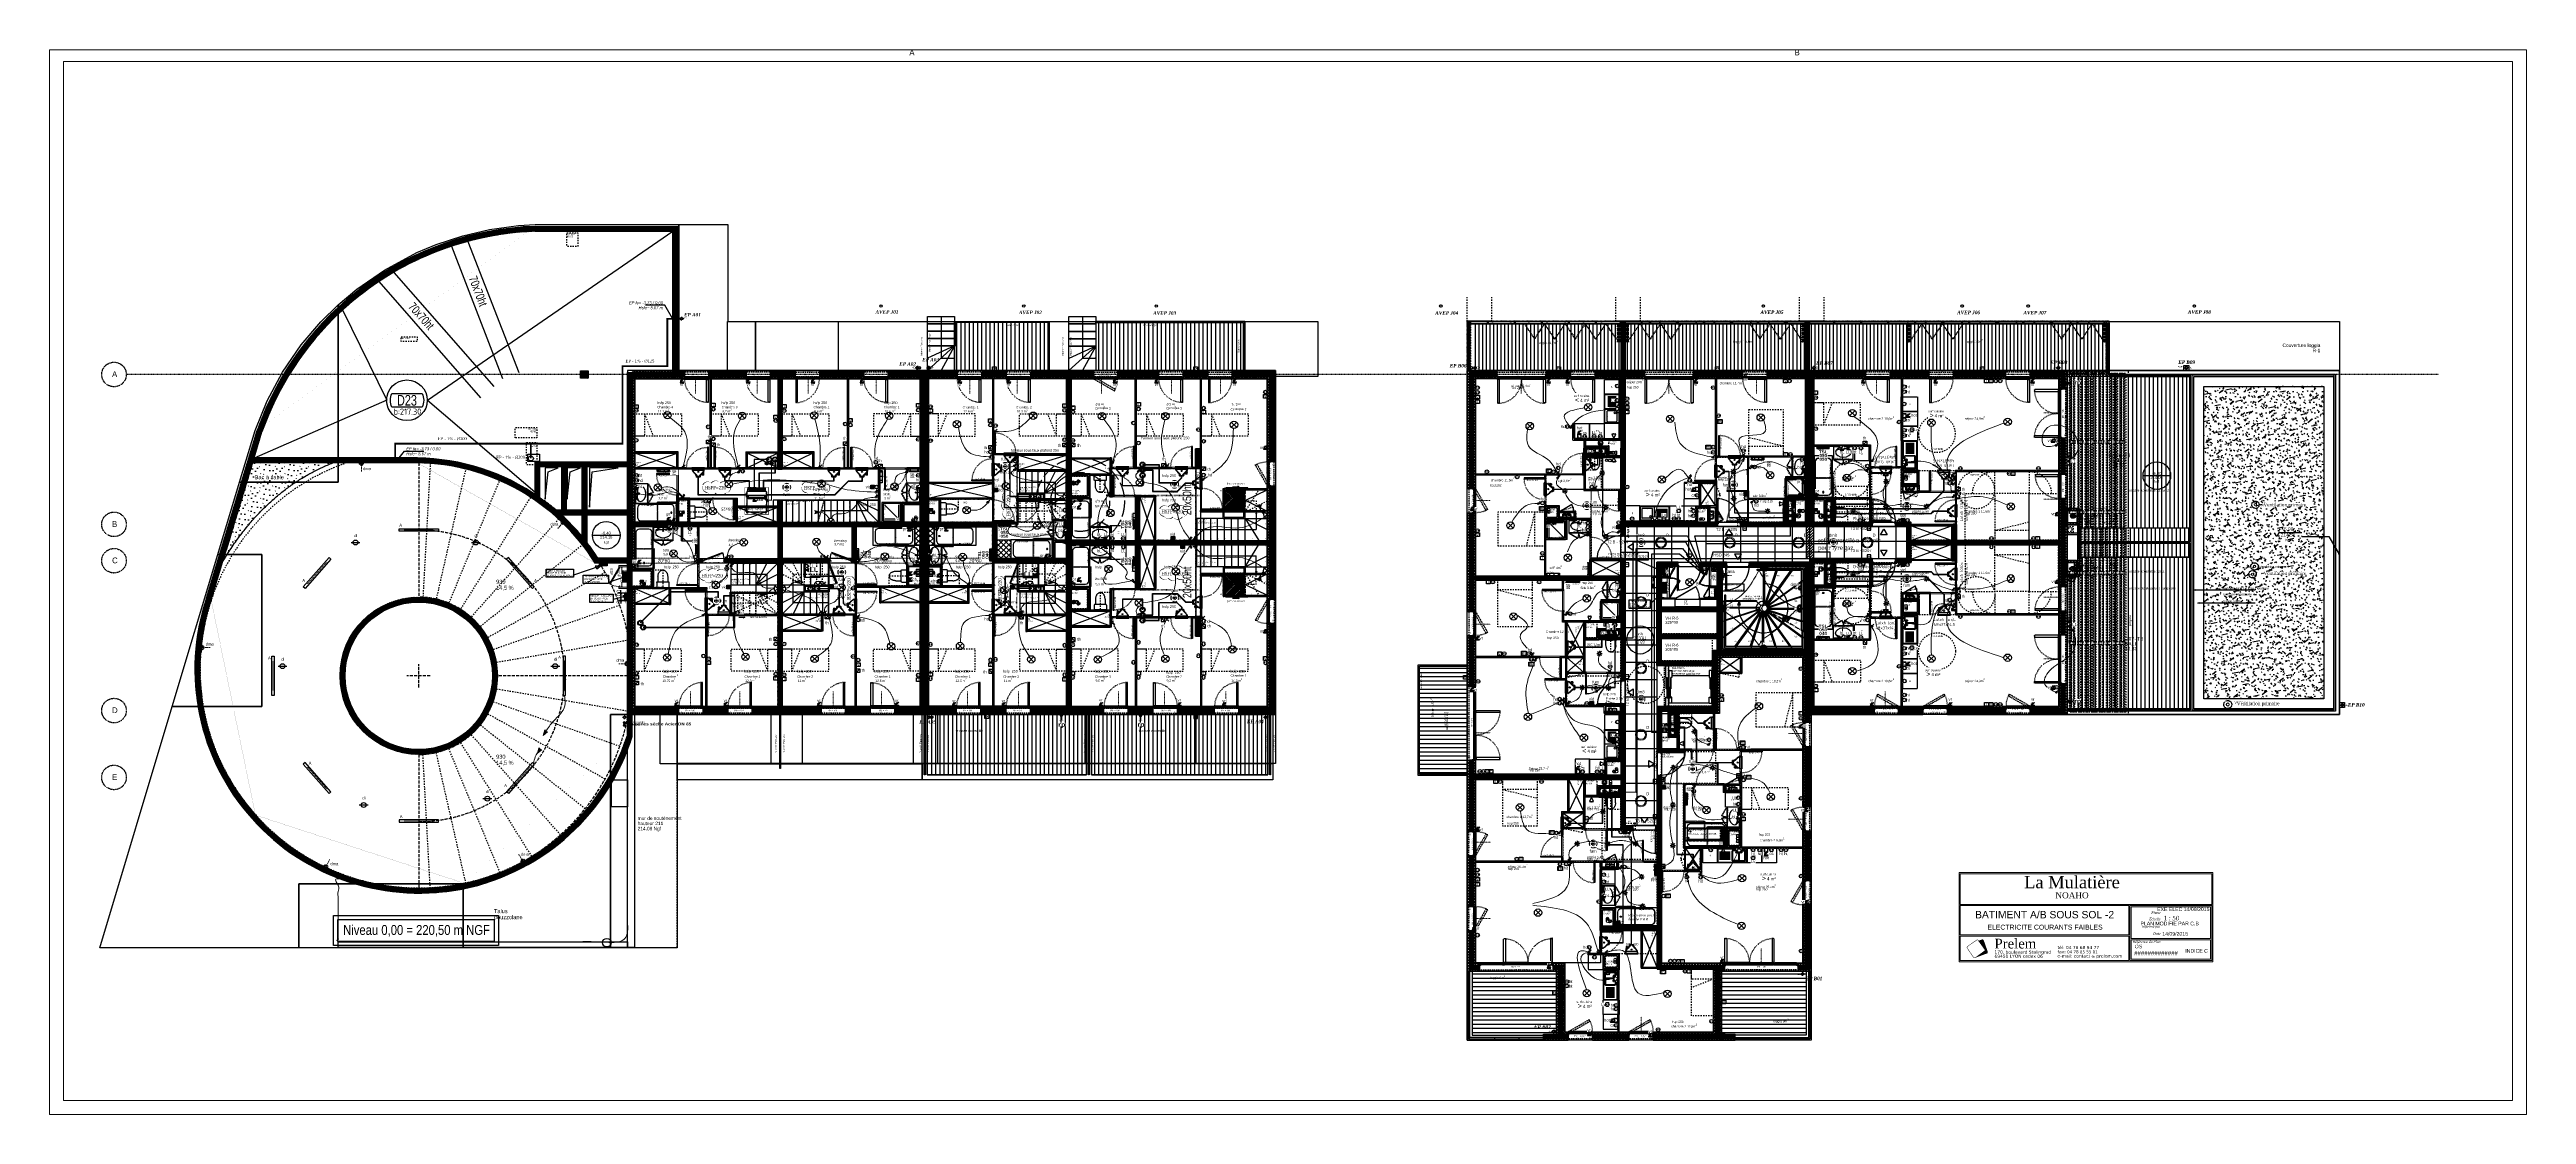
# Model space of a CAD drawing. Header units: centimetres. Extents: x 2648 to 12729, y 1890 to 6224.
import ezdxf
from ezdxf.enums import TextEntityAlignment as Align

# ---------------------------------------------------------------- set-up
doc = ezdxf.new("R2010")
doc.units = ezdxf.units.CM
doc.header["$PDMODE"] = 67
for name, pattern in [('ACAD_ISO02W100', [15, 12, -3]), ('ACAD_ISO03W100', [0.295276, 0.11811, -0.177165]), ('ISO-03', [1.5, 0.6, -0.9]), ('ISO-07', [0.175, 0.025, -0.15]), ('prelem_euev-2', [0.07874, 0.049213, -0.009843, 0.009843, -0.009843]), ('prlm_chauff', [0.93, 0.75, -0.065, 0.05, -0.065]), ('prlm_ef', [0.165, 0.1, -0.065]), ('prlm_ep', [2.5, 1.25, -0.25, 0.25, -0.25, 0.25, -0.25]), ('prlm_vmc', [0.282222, 0.141111, -0.141111]), ('Style de ligne -1', [0.41664, 0.20828, -0.20836]), ('Style de ligne -11', [0.347222, 0.20828, -0.138942]), ('Style de ligne -12', [0.164042, 0.054681, -0.109361]), ('Style de ligne -13', [0.147638, 0.098425, -0.049213]), ('Style de ligne -14', [0.147638, 0.098425, -0.049213]), ('Style de ligne -17', [0.347222, 0.20828, -0.138942]), ('Style de ligne -18', [0.164042, 0.054681, -0.109361]), ('Style de ligne -19', [0.166667, 0.055556, -0.111111]), ('Style de ligne -5', [0.20828, 0.069425, -0.138855]), ('Style de ligne -6', [1.04164, 0.625, -0.20828, 0.06943, -0.13893]), ('VW-01', [0.41656, 0.20828, -0.20828]), ('VW-02', [0.69435, 0.48607, -0.20828])]:
    doc.linetypes.add(name, pattern=pattern)
doc.layers.get('0').update_dxf_attribs({"color": 252})
for name, color, linetype, lineweight in [('01_poutres', 40, 'Continuous', 25), ('01_texte_repere', 252, 'Continuous', 20), ('B BATI-lumon', 252, 'Continuous', 20), ('B BATI-structure', 252, 'VW-01', 18), ('prlm-CHAUFF', 4, 'Continuous', 25), ('prlm-CHAUFF-CONV', 1, 'Continuous', 25), ('prlm-ELEC-BT', 1, 'Continuous', 25), ('prlm-ELEC-CFA', 1, 'Continuous', 25), ('prlm-ELEC-CFO', 10, 'Continuous', 25), ('prlm-ELEC-SSI', 6, 'Continuous', 25), ('prlm-GAZ', 2, 'Continuous', 25), ('prlm-ZCARTOUCHE', 181, 'Continuous', 13), ('RESERAVTION', 5, 'Continuous', 30), ('RESERVATION', 5, 'Continuous', 30), ('w_.prlm-EAU-EPEXT', 252, 'Continuous', 18)]:
    doc.layers.add(name, color=color, linetype=linetype, lineweight=lineweight)
for name, color, linetype in [('01_texte', 252, 'Continuous'), ('B amÈnagement intÈrieur_Hatch', 252, 'Continuous'), ('B aménagement intérieur', 252, 'Continuous'), ('B BATI-équipement-sanitaires', 252, 'Continuous'), ('B faience', 252, 'Style de ligne -11'), ('B Faux plafonds', 9, 'Continuous'), ('B GÈnÈral_Hatch', 252, 'Continuous'), ('B Général', 252, 'Continuous'), ('C ANNOTATIONS-axes horizontaux', 252, 'Style de ligne -1'), ('C ANNOTATIONS-cotation', 252, 'Continuous'), ('C ANNOTATIONS-niveaux', 252, 'Continuous'), ('C ANNOTATIONS-PMR', 252, 'Style de ligne -5'), ('C ANNOTATIONS-PRELEM', 252, 'Continuous'), ('C ANNOTATIONS-prestations', 252, 'Continuous'), ('C ANNOTATIONS-prestations_Hatch', 252, 'Continuous'), ('C ANNOTATIONS-texte', 252, 'Continuous'), ('C ANNOTATIONS-texte surfaces', 252, 'Continuous'), ('C ANNOTATIONS-texte_Hatch', 252, 'Continuous'), ('C ANNOTATIONS-textes-numérotation gaine', 252, 'ISO-03'), ('D SURFACES-shab', 252, 'Continuous'), ('F REMPLISSAGE-TE', 252, 'Continuous'), ('F REMPLISSAGE-TE_Hatch', 252, 'Continuous'), ('F REMPLISSAGE-vert clair', 252, 'Continuous'), ('F REMPLISSAGE-vert foncé', 252, 'Continuous'), ('F REMPLISSAGE-vert hachurÈ_Hatch', 252, 'Continuous'), ('F REMPLISSAGE-vert hachuré', 252, 'Continuous'), ('Général', 252, 'Continuous'), ('MTI900_Alu', 252, 'Continuous'), ('prlm-BA', 252, 'Continuous'), ('prlm-EAU-CHU', 42, 'Continuous'), ('prlm-EAU-EF', 161, 'Continuous'), ('prlm-EAU-EP', 141, 'Continuous'), ('prlm-EAU-EPEXT', 145, 'Continuous'), ('prlm-GT', 242, 'Continuous'), ('prlm-MOD', 64, 'Continuous'), ('prlm-MOD-EL', 190, 'Continuous'), ('prlm-MOD-PB', 123, 'Continuous'), ('prlm-VMC', 93, 'Continuous')]:
    doc.layers.add(name, color=color, linetype=linetype)
doc.layers.add('prlm-ZEROPLOT', color=254, linetype='Continuous', plot=False)
doc.layers.get('prlm-VMC').off()
doc.styles.add('Arial', font='arial.ttf')
doc.styles.add('CEDREP', font='GILC____.TTF')
doc.styles.add('CEDTXT', font='isocp.shx')
doc.styles.add('Eurostile', font='Eurosti.TTF')
doc.styles.add('Eurostile (bold)', font='Eurostib.TTF')
doc.styles.add('Eurostile (italic)', font='Eurostib.TTF')
doc.styles.add('prlm-chauff', font='trebucbi.ttf', dxfattribs={"height": 18})
doc.styles.add('prlm-chauff-rad', font='ariblk.ttf', dxfattribs={"height": 12})
doc.styles.add('prlm-eau-ef', font='ariblk.ttf', dxfattribs={"height": 18})
doc.styles.add('prlm-eau-ep', font='timesbi.ttf', dxfattribs={"height": 18})
doc.styles.add('prlm-eau-euev', font='pala.ttf', dxfattribs={"height": 18})
doc.styles.add('prlm-elec-cfa', font='comic.ttf', dxfattribs={"height": 12})
doc.styles.add('prlm-elec-cfo', font='comic.ttf', dxfattribs={"height": 12})
doc.styles.add('prlm-elec-ssi', font='comic.ttf', dxfattribs={"height": 12})
doc.styles.add('prlm-georgia', font='georgia.ttf', dxfattribs={"height": 1.8})
doc.styles.add('prlm-mod', font='cambriaz.ttf', dxfattribs={"height": 18})
doc.styles.add('prlm-narrow', font='swissc.ttf', dxfattribs={"height": 10})
doc.styles.add('prlm-sejc', font='arial.ttf', dxfattribs={"height": 20})
doc.styles.add('prlm-verdana', font='verdana.ttf', dxfattribs={"height": 0.9})
doc.styles.add('prlm-vmc', font='pala.ttf', dxfattribs={"height": 14})
doc.styles.add('prlm-xpoly', font='isocp.shx', dxfattribs={"height": 15})
doc.styles.get("Standard").update_dxf_attribs({"font": 'isocp.shx', "height": 15})
doc.styles.add('Times New Roman (bold italic)', font='timesbi.ttf')
doc.styles.add('Trebuchet MS (bold italic)', font='trebucbi.ttf')
doc.dimstyles.new('100é', dxfattribs={"dimtxt": 16.471002, "dimasz": 6.232178, "dimexe": 10, "dimexo": 25, "dimgap": 1, "dimtad": 1, "dimdec": 1, "dimtxsty": 'Eurostile', "dimblk": 'A 80.VW_SLASH', "dimblk1": 'A 80.VW_SLASH', "dimblk2": 'A 80.VW_SLASH', "dimcen": 0, "dimdle": 10, "dimazin": 0, "dimtfac": 1, "dimtdec": 1, "dimtix": 1, "dimtmove": 0, "dimatfit": 0, "dimldrblk": 'A 80.VW_FILLEDARROW', "dimfxl": 25, "dimfxlon": 1, "dimfrac": 2, "dimtolj": 1, "dimarcsym": 0})
doc.dimstyles.new('ISO-25', dxfattribs={"dimtxt": 2.5, "dimasz": 2.5, "dimexe": 1.25, "dimexo": 0.625, "dimtad": 1, "dimtxsty": 'Standard', "dimcen": 2.5, "dimadec": 0, "dimazin": 0, "dimtfac": 1, "dimtmove": 0, "dimatfit": 3, "dimfxl": 1, "dimarcsym": 0})
pattern_1 = [(45, (0, 0.2205), (-3.5277778, 3.3072917), [])]
pattern_2 = [(90, (0, 0), (17, 0), [])]
pattern_3 = [(45, (0, 0), (2.4253472, -2.6458333), [])]
pattern_4 = [(90, (0, 3.493), (17, 0), [])]
pattern_5 = [(-45, (0, 0), (5.656854, 5.656854), []), (45, (0, 0), (5.656854, -5.656854), [])]
pattern_6 = [(135, (0, 0), (-5.656854, -5.656854), []), (225, (0, 0), (-5.656854, 5.656854), [])]
pattern_7 = [(45, (0, 0), (-5.656854, 5.656854), []), (135, (0, 0), (5.656854, 5.656854), [])]
pattern_8 = [(225, (0, 0), (5.656854, -5.656854), []), (315, (0, 0), (-5.656854, -5.656854), [])]
pattern_9 = [(135, (0, 0), (-5.656854, -5.656854), []), (225, (0, 0), (-5.656854, 5.656854), [])]
pattern_10 = [(45, (0, 0), (-5.656854, 5.656854), []), (135, (0, 0), (5.656854, 5.656854), [])]
pattern_11 = [(225, (0, 0), (5.656854, -5.656854), []), (315, (0, 0), (-5.656854, -5.656854), [])]
pattern_12 = [(225, (0, 0), (5.656854, -5.656854), []), (315, (0, 0), (-5.656854, -5.656854), [])]
pattern_13 = [(225, (0, 0), (5.656854, -5.656854), []), (315, (0, 0), (-5.656854, -5.656854), [])]
pattern_14 = [(45, (0, 0), (-5.656854, 5.656854), []), (135, (0, 0), (5.656854, 5.656854), [])]
pattern_15 = [(-45, (0, 0), (5.656854, 5.656854), []), (45, (0, 0), (5.656854, -5.656854), [])]
pattern_16 = [(-135, (0, 0), (5.656854, -5.656854), []), (-45, (0, 0), (-5.656854, -5.656854), [])]
pattern_17 = [(-135, (0, 0), (5.656854, -5.656854), []), (-45, (0, 0), (-5.656854, -5.656854), [])]
pattern_18 = [(135, (0, 0), (-5.656854, -5.656854), []), (225, (0, 0), (-5.656854, 5.656854), [])]
pattern_19 = [(-90, (-1e-10, 1.6667), (-5, -3e-10), [])]
pattern_20 = [(-180, (107.5736, 81.019), (-4.261364, -2.4603), [2.84091, -5.68182]), (-60, (107.5736, 81.019), (4.261364, -2.4603), [2.84091, -5.68182]), (-120, (104.7327, 76.0983), (-9e-09, -4.9206), [2.84091, -5.68182])]
pattern_21 = [(135, (0, 0), (-5.656854, -5.656854), []), (225, (0, 0), (-5.656854, 5.656854), [])]
pattern_22 = [(135, (0, 0), (-5.656854, -5.656854), []), (225, (0, 0), (-5.656854, 5.656854), [])]
pattern_23 = [(-45, (0, 0), (5.656854, 5.656854), []), (45, (0, 0), (5.656854, -5.656854), [])]
pattern_24 = [(-45, (0, 0), (5.656854, 5.656854), []), (45, (0, 0), (5.656854, -5.656854), [])]
pattern_25 = [(-45, (0, 0), (5.656854, 5.656854), []), (45, (0, 0), (5.656854, -5.656854), [])]
pattern_26 = [(-45, (0, 0), (5.656854, 5.656854), []), (45, (0, 0), (5.656854, -5.656854), [])]
pattern_27 = [(-45, (0, 0), (5.656854, 5.656854), []), (45, (0, 0), (5.656854, -5.656854), [])]
pattern_28 = [(135, (0, 0), (-5.656854, -5.656854), []), (225, (0, 0), (-5.656854, 5.656854), [])]
pattern_29 = [(135, (0, 0), (-5.656854, -5.656854), []), (225, (0, 0), (-5.656854, 5.656854), [])]
pattern_30 = [(45, (0, 0), (-5.656854, 5.656854), []), (135, (0, 0), (5.656854, 5.656854), [])]
pattern_31 = [(45, (0, 0), (-5.656854, 5.656854), []), (135, (0, 0), (5.656854, 5.656854), [])]
pattern_32 = [(45, (0, 0), (-5.656854, 5.656854), []), (135, (0, 0), (5.656854, 5.656854), [])]
pattern_33 = [(45, (0, 0), (-5.656854, 5.656854), []), (135, (0, 0), (5.656854, 5.656854), [])]
pattern_34 = [(45, (0, 0), (-5.656854, 5.656854), []), (135, (0, 0), (5.656854, 5.656854), [])]
pattern_35 = [(-135, (0, 0), (5.656854, -5.656854), []), (-45, (0, 0), (-5.656854, -5.656854), [])]
pattern_36 = [(-135, (0, 0), (5.656854, -5.656854), []), (-45, (0, 0), (-5.656854, -5.656854), [])]
pattern_37 = [(45, (0, 0), (-5.656854, 5.656854), []), (135, (0, 0), (5.656854, 5.656854), [])]
pattern_38 = [(45, (-0.2646, 0.1426), (-2.245064, 2.245064), [])]
pattern_39 = [(180, (9025.2128, 2812.4588), (-4.261364, -2.4603), [2.8409, -5.68182]), (300, (9025.2128, 2812.4588), (4.261364, -2.4603), [2.8409, -5.68182]), (240, (9022.3719, 2807.5382), (-9e-09, -4.9206), [2.84091, -5.68182])]
pattern_40 = [(180, (107.5736, 81.019), (-4.2613636, -2.4602994), [2.840909, -5.6818181]), (300, (107.5736, 81.019), (4.2613636, -2.4602994), [2.840909, -5.6818181]), (240, (104.7327, 76.0983), (-9e-09, -4.9205988), [2.840909, -5.6818181])]
pattern_41 = [(180, (8855.7547, 4561.951), (-4.261364, -2.4603), [2.84091, -5.68182]), (300, (8855.7547, 4561.951), (4.261364, -2.4603), [2.84091, -5.68182]), (240, (8852.9138, 4557.0304), (-9e-09, -4.9206), [2.84091, -5.68182])]
pattern_42 = [(90, (9427.75, 4590.1716), (5, -5e-14), [])]
pattern_43 = [(90, (9508.769, 4484.2647), (-2.4603, 4.261364), [2.84091, -5.68182]), (210, (9508.769, 4484.2647), (-2.4603, -4.261364), [2.84091, -5.68182]), (150, (9503.8484, 4487.1056), (-4.9206, 9e-09), [2.84091, -5.68182])]
pattern_44 = [(180, (9600.9966, 3205.449), (-4.261364, -2.4603), [2.84091, -5.68182]), (300, (9600.9966, 3205.449), (4.261364, -2.4603), [2.84091, -5.68182]), (240, (9598.1557, 3200.5283), (-1e-08, -4.9206), [2.84091, -5.68182])]
pattern_45 = [(225, (9322.5557, 4128.3898), (-2.42535, 2.64583), [])]
pattern_46 = [(225, (9519.747, 4128.3898), (-2.42535, 2.64583), [])]

# ---------------------------------------------------------------- blocks, each defined once
blk = doc.blocks.new('A 80.Groupe-1')
at = {"layer": 'B GÈnÈral_Hatch', "linetype": 'Continuous'}
for points in [[(4167, 4264), (4151, 4269), (4167, 4273)], [(4740, 3659), (4744, 3675), (4748, 3659)]]:
    blk.add_hatch(color=250, dxfattribs=at).paths.add_polyline_path(points)
at = {"layer": 'B Général', "linetype": 'VW-02', "ltscale": 25.4}
for p, q in [((4151, 4542), (4151, 3995)), ((4198, 3675), (4103, 3675)), ((4151, 3628), (4151, 3723)), ((5018, 3675), (4471, 3675)), ((4151, 3355), (4151, 2801))]:
    blk.add_line(p, q, dxfattribs=at)
at = {"layer": 'B Général', "linetype": 'VW-01', "ltscale": 25.4}
for p, q in [((4198, 4541), (4168, 3995)), ((4343, 4521), (4222, 3987)), ((4482, 4476), (4273, 3971)), ((4611, 4410), (4321, 3946)), ((4728, 4322), (4364, 3914)), ((4828, 4216), (4401, 3875)), ((4909, 4095), (4431, 3830)), ((4969, 3962), (4453, 3781)), ((5006, 3820), (4466, 3729)), ((4969, 3388), (4453, 3569)), ((5006, 3530), (4466, 3621)), ((4728, 3028), (4364, 3436)), ((4828, 3134), (4401, 3475)), ((4909, 3255), (4431, 3520)), ((4198, 2809), (4168, 3355)), ((4343, 2830), (4222, 3363)), ((4482, 2874), (4273, 3379)), ((4611, 2940), (4321, 3404))]:
    blk.add_line(p, q, dxfattribs=at)
at = {"layer": 'B Général', "linetype": 'Continuous', "flags": 128}
for points in [[(4167, 4264), (4151, 4269), (4167, 4273)], [(4740, 3659), (4744, 3675), (4748, 3659)]]:
    blk.add_lwpolyline(points, close=True, dxfattribs=at)
at = {"layer": 'B Général', "linetype": 'VW-02', "ltscale": 25.4}
for radius, start, end in [(867, 270, 90), (593, 0, 90), (320, 270, 90), (593, 270, 360)]:
    blk.add_arc((4151, 3675), radius, start, end, dxfattribs=at)
at = {"layer": 'B Général', "char_height": 16.5, "attachment_point": 1, "line_spacing_factor": 0.894142, "style": 'Eurostile'}
for insert in [(4466, 4066), (4466, 3354)]:
    blk.add_mtext('930\\P14,5 %', dxfattribs=dict(at, insert=insert))
blk = doc.blocks.new('A 80.Escalier duplex bas BAT A')
at = {"layer": 'B amÈnagement intÈrieur_Hatch', "linetype": 'Continuous'}
blk.add_hatch(color=250, dxfattribs=at).paths.add_polyline_path([(58, -31), (56, -36), (55, -31)])
at = {"layer": 'B aménagement intérieur', "linetype": 'Continuous'}
for p, q in [((-63, 14), (-63, 104)), ((-38, 14), (-38, 104)), ((-13, 14), (-13, 104)), ((12, 104), (12, -14)), ((12, 14), (101, 104)), ((13, 14), (57, 104)), ((13, 14), (101, 59)), ((12, -14), (101, -14))]:
    blk.add_line(p, q, dxfattribs=at)
at = {"layer": 'B aménagement intérieur', "linetype": 'Continuous', "flags": 128}
for points in [[(-88, 104), (101, 104), (101, 14), (-88, 14)], [(58, -31), (56, -36), (55, -31)]]:
    blk.add_lwpolyline(points, close=True, dxfattribs=at)
for points in [[(101, -59), (101, 104), (12, 104)], [(-88, 59), (56, 59), (56, -36)]]:
    blk.add_lwpolyline(points, dxfattribs=at)
at = {"layer": 'B aménagement intérieur', "linetype": 'VW-01', "ltscale": 25.4, "flags": 128}
blk.add_lwpolyline([(-88, -14), (-88, -104), (101, -104), (101, -59), (12, -14)], close=True, dxfattribs=at)
at = {"layer": 'C ANNOTATIONS-prestations', "linetype": 'VW-01', "ltscale": 25.4}
for p, q in [((-63, -14), (-63, -104)), ((-38, -104), (-38, -14)), ((-13, -104), (-13, -14)), ((12, -14), (101, -104)), ((12, -14), (57, -104)), ((12, -104), (12, -14))]:
    blk.add_line(p, q, dxfattribs=at)
at = {"layer": 'C ANNOTATIONS-prestations', "linetype": 'VW-01', "ltscale": 25.4, "flags": 128}
blk.add_lwpolyline([(56, -36), (56, -59), (-88, -59)], dxfattribs=at)
at = {"layer": 'C ANNOTATIONS-prestations', "char_height": 4.71, "attachment_point": 1, "line_spacing_factor": 0.894142, "style": 'Eurostile'}
for s, insert in [('1', (-88, 103)), ('2', (-62, 103)), ('3', (-36, 103)), ('4', (-10, 103)), ('5', (12, 103)), ('6', (61, 103)), ('8', (97, 31)), ('9', (97, 9)), ('7', (98, 81)), ('10', (93, -21))]:
    blk.add_mtext(s, dxfattribs=dict(at, insert=insert))
at = {"layer": 'C ANNOTATIONS-prestations', "insert": (-88, 40), "char_height": 4.71, "width": 140.27, "attachment_point": 1, "line_spacing_factor": 0.894142, "style": 'Eurostile'}
blk.add_mtext('escalier 18 hts de 17,8 cm\\Pgiron 25 cm\\PLargeur 90 cm\\P', dxfattribs=at)
blk = doc.blocks.new('A 80.PP 80')
at = {"layer": 'B Général', "linetype": 'Continuous', "flags": 128}
for points in [[(-45, 2), (-43, 2), (-43, 0), (-40, 0), (-40, -2), (-45, -2)], [(48, 2), (46, 2), (46, 0), (43, 0), (43, -2), (48, -2), (48, -2), (48, -2), (48, 2), (48, 2)]]:
    blk.add_lwpolyline(points, close=True, dxfattribs=at)
at = {"layer": 'B Général', "flags": 128}
blk.add_lwpolyline([(-43, 2), (-43, 86), (-39, 86), (-39, 2)], close=True, dxfattribs=at)
at = {"layer": 'B Général', "linetype": 'Style de ligne -18', "ltscale": 25.4, "flags": 128}
blk.add_lwpolyline([(46, 2), (45, 13), (43, 24), (40, 34), (35, 44), (28, 53), (21, 61), (13, 68), (4, 74), (-6, 79), (-17, 83), (-28, 85), (-39, 86)], dxfattribs=at)
at = {"layer": 'C ANNOTATIONS-prestations', "insert": (-37, 32), "char_height": 5.88, "attachment_point": 1, "rotation": 90, "line_spacing_factor": 0.894142, "style": 'Eurostile'}
blk.add_mtext('PP 83 x 204', dxfattribs=at)
blk = doc.blocks.new('A 80.Lit 90.190')
at = {"layer": 'B Général', "linetype": 'VW-01', "ltscale": 25.4}
blk.add_line((45, 55), (-45, 20), dxfattribs=at)
at = {"layer": 'B Général', "linetype": 'VW-01', "ltscale": 25.4, "flags": 128}
for points in [[(-45, 95), (45, 95), (45, -95), (-45, -95)], [(-45, 95), (45, 95), (45, 55), (-45, 55)]]:
    blk.add_lwpolyline(points, close=True, dxfattribs=at)
blk = doc.blocks.new('A 80.200_wc-2')
at = {"layer": 'B Général', "linetype": 'Continuous'}
for p, q in [((-25, 0), (25, 0)), ((-25, -20), (-25, 0)), ((25, -20), (25, 0)), ((-20, -44), (-20, -22)), ((20, -44), (20, -22))]:
    blk.add_line(p, q, dxfattribs=at)
at = {"layer": 'B Général', "linetype": 'Continuous', "flags": 128}
blk.add_lwpolyline([(-25, -20), (-25, -21), (-25, -21), (-25, -21), (-24, -21), (-24, -22), (-23, -22), (-23, -22), (23, -22), (24, -22), (24, -22), (24, -22), (24, -21), (25, -21), (25, -21), (25, -20), (25, -20), (25, -20)], dxfattribs=at)
for points in [[(-20, -44), (-20, -44, 0.036537), (-19, -50, 0.035337), (-18, -55), (-18, -55, 0.041299), (-16, -59), (-16, -59), (-16, -59, 0.041783), (-14, -63, 0.053503), (-11, -66), (-11, -66, 0.054816), (-7, -69), (-7, -69, 0.063755), (-4, -70), (-4, -70, 0.064897), (0, -71)], [(0, -71, 0.064897), (4, -70), (4, -70, 0.063726), (7, -69), (7, -69, 0.054816), (11, -66), (11, -66, 0.053503), (14, -63, 0.041783), (16, -59), (16, -59), (16, -59, 0.041299), (18, -55), (18, -55, 0.035337), (19, -50, 0.036556), (20, -44)]]:
    blk.add_lwpolyline(points, format="xyb", dxfattribs=at)
at = {"layer": 'B Général', "linetype": 'Continuous'}
for centre, start, end in [((-25, 0), 90, 180), ((25, 0), 0, 90)]:
    blk.add_arc(centre, 0.1, start, end, dxfattribs=at)
blk = doc.blocks.new('A 80.WC-plan')
at = {"layer": 'B Général', "linetype": 'Style de ligne -1', "ltscale": 25.4, "flags": 128}
blk.add_lwpolyline([(-32.5, -4), (-32.5, -75), (-72.5, -75), (-72.5, -4)], close=True, dxfattribs=at)
at = {"layer": 'B Général', "xscale": -1, "rotation": 180}
blk.add_blockref('A 80.200_wc-2', (-32.6, -74.9), dxfattribs=at)
blk = doc.blocks.new('A 80.Groupe-3-1')
at = {"layer": 'B Général', "linetype": 'Continuous'}
for centre, major_axis, ratio in [((0, -24), (32, 0), 0.65625), ((0, -17), (2.5, 0), 1), ((0, -7), (1.5, 0), 1)]:
    blk.add_ellipse(centre, major_axis=major_axis, ratio=ratio, dxfattribs=at)
for points in [[(-31, -18), (-21, -11), (-10, -11), (-5, -11), (0, -11)], [(31, -18), (21, -11), (10, -11), (5, -11), (0, -11)]]:
    blk.add_open_spline(points, degree=2, knots=[0, 0, 0, 1, 1, 2, 2, 2], dxfattribs=at)
blk.add_open_spline([(-30, -18), (-31, -18), (-31, -18)], degree=2, dxfattribs=at)
blk = doc.blocks.new('A 80.meuble vasque 80x60')
at = {"layer": 'B BATI-équipement-sanitaires', "linetype": 'Style de ligne -13', "ltscale": 25.4, "flags": 128}
for points in [[(-40, -3), (40, -3), (40, -53), (-40, -53)], [(-40, -56), (-5, -76), (-5, -75), (-39, -55)], [(40, -56), (5, -76), (5, -75), (39, -55)]]:
    blk.add_lwpolyline(points, close=True, dxfattribs=at)
at = {"layer": 'B BATI-équipement-sanitaires', "linetype": 'Style de ligne -13', "ltscale": 25.4}
for centre, start, end in [((-40, -56), 330, 0), ((40, -56), 180, 210)]:
    blk.add_arc(centre, 40, start, end, dxfattribs=at)
at = {"layer": 'B Général', "flags": 128}
blk.add_lwpolyline([(-40, 0), (40, 0), (40, -55), (-40, -55)], close=True, dxfattribs=at)
at = {"layer": 'B Général'}
blk.add_blockref('A 80.Groupe-3-1', (0, 0), dxfattribs=at)
at = {"layer": 'C ANNOTATIONS-prestations', "insert": (40, -53), "char_height": 4.71, "width": 80, "attachment_point": 9, "line_spacing_factor": 0.894142, "style": 'Eurostile'}
blk.add_mtext('meuble vasque 80x55', dxfattribs=at)
blk = doc.blocks.new('A 80.Groupe-4-1')
at = {"layer": 'B Général', "linetype": 'Style de ligne -19', "ltscale": 25.4}
for p, q in [((-23, -29), (-36, -29)), ((-29, -36), (-29, -23))]:
    blk.add_line(p, q, dxfattribs=at)
at = {"layer": 'B Général', "linetype": 'Style de ligne -19', "ltscale": 25.4, "flags": 128}
for points in [[(-40, -40), (-40, 40), (40, 40), (40, -40)], [(-38, -38), (-38, 38), (38, 38), (38, -38)]]:
    blk.add_lwpolyline(points, close=True, dxfattribs=at)
at = {"layer": 'B Général', "linetype": 'Style de ligne -19', "ltscale": 25.4}
for radius in [4, 3]:
    blk.add_circle((-29, -29), radius, dxfattribs=at)
blk = doc.blocks.new('A 80.Douche pointillée')
at = {"layer": 'B Général'}
blk.add_blockref('A 80.Groupe-4-1', (0, 0), dxfattribs=at)
blk = doc.blocks.new('A 80.Baignoire 75_170')
at = {"layer": 'B faience', "lineweight": 18, "flags": 128}
blk.add_lwpolyline([(-85, 38), (-85, -38), (86, -38)], dxfattribs=at)
at = {"layer": 'B Général', "linetype": 'Continuous', "flags": 128}
blk.add_lwpolyline([(-84, -36), (-84, 38), (86, 38), (86, -36)], close=True, dxfattribs=at)
blk.add_lwpolyline([(-74, -18), (-74, 20, -0.379059), (-60, 34), (62, 34, -0.377778), (76, 20), (76, -18, -0.374545), (62, -32), (-60, -32, -0.392593), (-74, -18)], format="xyb", close=True, dxfattribs=at)
at = {"layer": 'B Général', "linetype": 'Continuous'}
blk.add_circle((-62, 1), 2.5, dxfattribs=at)
at = {"layer": 'B Général'}
blk.add_blockref('A 80.Douche pointillée', (-44, 4), dxfattribs=at)
at = {"layer": 'C ANNOTATIONS-prestations', "insert": (62, 27), "char_height": 4.71, "width": 80, "attachment_point": 9, "line_spacing_factor": 0.894142, "style": 'Eurostile'}
blk.add_mtext('Baignoire 170x75', dxfattribs=at)
blk = doc.blocks.new('A 80.Placard 60.140')
at = {"layer": 'B Général', "linetype": 'Continuous'}
for p, q in [((70, 30), (-70, -30)), ((-70, 30), (70, -30))]:
    blk.add_line(p, q, dxfattribs=at)
at = {"layer": 'B Général', "linetype": 'Continuous', "flags": 128}
blk.add_lwpolyline([(70, -30), (70, 30), (-70, 30), (-70, -30)], dxfattribs=at)
for points in [[(70, -30), (70, -35), (-70, -35), (-70, -30)], [(3, -32), (3, -35), (-70, -35), (-70, -32)], [(70, -30), (70, -32), (-2, -32), (-2, -30)]]:
    blk.add_lwpolyline(points, close=True, dxfattribs=at)
at = {"layer": 'B Général', "insert": (-67, 22), "char_height": 7.06, "attachment_point": 1, "line_spacing_factor": 0.894142, "style": 'Eurostile'}
blk.add_mtext('Pl.', dxfattribs=at)
at = {"layer": 'C ANNOTATIONS-prestations', "insert": (-67, 10), "char_height": 4.71, "attachment_point": 4, "line_spacing_factor": 0.894142, "style": 'Eurostile'}
blk.add_mtext('60*140', dxfattribs=at)
blk = doc.blocks.new('A 80.Groupe-5-1')
at = {"layer": 'B Général', "linetype": 'VW-01', "ltscale": 25.4}
for p, q in [((5612, 4011), (5423, 3926)), ((5423, 4011), (5612, 3926))]:
    blk.add_line(p, q, dxfattribs=at)
at = {"layer": 'B Général', "linetype": 'Continuous', "flags": 128}
for points in [[(5612, 3926), (5612, 3921), (5423, 3921), (5423, 3926)], [(5515, 3921), (5515, 3919), (5423, 3919), (5423, 3921)]]:
    blk.add_lwpolyline(points, close=True, dxfattribs=at)
at = {"layer": 'B Général', "char_height": 7.06, "attachment_point": 1, "line_spacing_factor": 0.894142, "style": 'Eurostile'}
for s, insert in [('Pl.', (5430, 4002)), ('Porte coulissante', (5494, 3918))]:
    blk.add_mtext(s, dxfattribs=dict(at, insert=insert))
at = {"layer": 'C ANNOTATIONS-prestations', "insert": (5430, 3990), "char_height": 7.06, "attachment_point": 4, "line_spacing_factor": 0.894142, "style": 'Eurostile'}
blk.add_mtext('85*185', dxfattribs=at)
blk = doc.blocks.new('A 80.Lave Linge')
at = {"layer": 'B Général', "linetype": 'Style de ligne -13', "ltscale": 25.4, "flags": 128}
blk.add_lwpolyline([(-29, 30), (-29, 36), (31, 36), (31, 30)], dxfattribs=at)
blk.add_lwpolyline([(-29, 30), (31, 30), (31, -30), (-29, -30)], close=True, dxfattribs=at)
at = {"layer": 'B Général', "insert": (0, 0), "char_height": 7.06, "attachment_point": 5, "line_spacing_factor": 0.894142, "style": 'Eurostile'}
blk.add_mtext('LL', dxfattribs=at)
blk = doc.blocks.new('A 80.Groupe-6-1')
at = {"layer": 'B aménagement intérieur', "linetype": 'Continuous'}
for p, q in [((5020, 4039), (5020, 4030)), ((5101, 4039), (5020, 4039)), ((5101, 4035), (5286, 4035)), ((5291, 4035), (5323, 4035)), ((5291, 4035), (5323, 4035)), ((5101, 4030), (5020, 4030)), ((5101, 4030), (5170, 4030)), ((5170, 4030), (5170, 3965)), ((5170, 4030), (5170, 3965)), ((5170, 3965), (5175, 3965)), ((5175, 4030), (5291, 4030)), ((5175, 4030), (5175, 3965)), ((5175, 4030), (5175, 3965)), ((5291, 4030), (5318, 4030)), ((5291, 4030), (5318, 4030)), ((5418, 3926), (5418, 4016)), ((5418, 3926), (5418, 4016)), ((5418, 4016), (5612, 4016)), ((5418, 4016), (5612, 4016)), ((5423, 3921), (5423, 4011)), ((5423, 3921), (5423, 4011)), ((5423, 4011), (5612, 4011)), ((5423, 4011), (5612, 4011))]:
    blk.add_line(p, q, dxfattribs=at)
at = {"layer": 'B Général', "linetype": 'Continuous'}
for p, q in [((5286, 4282), (5286, 4133)), ((5286, 4282), (5291, 4282)), ((5291, 4282), (5291, 4133)), ((5020, 4111), (5106, 4111)), ((5020, 4102), (5020, 4111)), ((5020, 4102), (5097, 4102)), ((5097, 4102), (5097, 4034)), ((5106, 4111), (5106, 4034)), ((5286, 4133), (5291, 4133)), ((5286, 4040), (5286, 4035)), ((5286, 4040), (5291, 4040)), ((5291, 4040), (5291, 4030)), ((5323, 4035), (5323, 4029)), ((5323, 4035), (5323, 4029)), ((5318, 4030), (5318, 4029)), ((5318, 4030), (5318, 4029)), ((5318, 4029), (5323, 4029)), ((5318, 3936), (5318, 3551)), ((5318, 3936), (5318, 3551)), ((5318, 3936), (5323, 3936)), ((5323, 3936), (5323, 3551)), ((5323, 3936), (5323, 3926)), ((5323, 3921), (5323, 3926)), ((5323, 3921), (5323, 3551)), ((5416, 3926), (5418, 3926)), ((5416, 3926), (5418, 3926)), ((5416, 3921), (5416, 3926)), ((5416, 3921), (5423, 3921)), ((5416, 3921), (5423, 3921)), ((5508, 3926), (5612, 3926)), ((5508, 3926), (5612, 3926)), ((5508, 3921), (5508, 3926)), ((5508, 3921), (5612, 3921)), ((5508, 3921), (5612, 3921)), ((5318, 3551), (5323, 3551))]:
    blk.add_line(p, q, dxfattribs=at)
at = {"layer": 'B Général', "linetype": 'Continuous', "flags": 128}
blk.add_lwpolyline([(5454, 3914), (5478, 3914), (5470, 3909)], dxfattribs=at)
at = {"layer": 'D SURFACES-shab', "lineweight": 18, "flags": 128}
for points in [[(5286, 4035), (5286, 4282), (5030, 4282), (5030, 4111), (5106, 4111), (5106, 4035)], [(5612, 4282), (5291, 4282), (5291, 4152), (5612, 4152)], [(5420, 4045), (5420, 3926), (5410, 3926), (5323, 3926), (5323, 4035), (5292, 4035), (5292, 4134), (5423, 4134), (5423, 4045)], [(5030, 4030), (5030, 3551), (5318, 3551), (5318, 4030), (5175, 4030), (5175, 3965), (5170, 3965), (5170, 4030)], [(5612, 3552), (5323, 3552), (5323, 3921), (5425, 3921), (5425, 4011), (5612, 4011), (5612, 3911)]]:
    blk.add_lwpolyline(points, close=True, dxfattribs=at)
at = {"layer": 'F REMPLISSAGE-vert clair'}
for p, q in [((5287, 4282), (5287, 4133)), ((5290, 4282), (5290, 4133)), ((5020, 4110), (5104, 4110)), ((5020, 4108), (5102, 4108)), ((5020, 4108), (5102, 4108)), ((5101, 4033), (5020, 4033)), ((5101, 4033), (5020, 4033)), ((5101, 4033), (5287, 4033)), ((5102, 4108), (5102, 4034)), ((5102, 4108), (5102, 4034)), ((5104, 4110), (5104, 4034)), ((5287, 4040), (5287, 4033)), ((5290, 4040), (5290, 4031)), ((5101, 4031), (5020, 4031)), ((5101, 4031), (5290, 4031))]:
    blk.add_line(p, q, dxfattribs=at)
at = {"layer": 'F REMPLISSAGE-vert clair', "linetype": 'Continuous'}
for p, q in [((5020, 4102), (5097, 4102)), ((5101, 4039), (5020, 4039)), ((5097, 4102), (5097, 4034))]:
    blk.add_line(p, q, dxfattribs=at)
at = {"layer": 'F REMPLISSAGE-vert foncé', "linetype": 'Continuous'}
for p, q in [((5286, 4282), (5286, 4133)), ((5291, 4282), (5291, 4133)), ((5020, 4111), (5106, 4111)), ((5101, 4035), (5286, 4035)), ((5106, 4111), (5106, 4034)), ((5286, 4040), (5286, 4035)), ((5291, 4040), (5291, 4030)), ((5101, 4030), (5020, 4030)), ((5101, 4030), (5291, 4030))]:
    blk.add_line(p, q, dxfattribs=at)
at = {"layer": 'F REMPLISSAGE-vert foncé'}
for p, q in [((5287, 4282), (5287, 4133)), ((5290, 4282), (5290, 4133)), ((5020, 4110), (5104, 4110)), ((5101, 4033), (5287, 4033)), ((5104, 4110), (5104, 4034)), ((5287, 4040), (5287, 4033)), ((5290, 4040), (5290, 4031)), ((5101, 4031), (5020, 4031)), ((5101, 4031), (5290, 4031))]:
    blk.add_line(p, q, dxfattribs=at)
at = {"layer": 'B aménagement intérieur', "xscale": -1}
for name, p, rotation in [('A 80.Baignoire 75_170', (5067, 4196), 270), ('A 80.PP 80', (5321, 3984), 90), ('A 80.PP 80', (5368, 3924), 180), ('A 80.Lit 90.190', (5125, 3739), 90)]:
    blk.add_blockref(name, p, dxfattribs=dict(at, rotation=rotation))
blk.add_blockref('A 80.meuble vasque 80x60', (5146, 4282), dxfattribs=at)
at = {"layer": 'B aménagement intérieur'}
for name, p, rotation in [('A 80.Lave Linge', (5256, 4252), 90), ('A 80.PP 80', (5288, 4085), 90), ('A 80.Lit 90.190', (5517, 3739), 270)]:
    blk.add_blockref(name, p, dxfattribs=dict(at, rotation=rotation))
for name, p in [('A 80.WC-plan', (5177, 4110)), ('A 80.Placard 60.140', (5100, 4000)), ('A 80.Groupe-5-1', (0, 0))]:
    blk.add_blockref(name, p, dxfattribs=at)
at = {"layer": 'B Général'}
blk.add_blockref('A 80.Escalier duplex bas BAT A', (5511, 4030), dxfattribs=at)
at = {"layer": 'C ANNOTATIONS-texte', "char_height": 9.41, "attachment_point": 8, "line_spacing_factor": 0.894142, "style": 'Eurostile'}
for s, insert in [('SDB', (5157, 4182)), ('dressing', (5434, 4220)), ('dgt', (5350, 4054)), ('Chambre {\\H0.6667x;\\S2^ ;}', (5175, 3667)), ('Chambre 1', (5509, 3667))]:
    blk.add_mtext(s, dxfattribs=dict(at, insert=insert))
at = {"layer": 'C ANNOTATIONS-texte surfaces', "char_height": 9.41, "attachment_point": 2, "line_spacing_factor": 0.894142, "style": 'Eurostile'}
for s, insert in [('5,8 m{\\H0.6667x;\\S2^ ;}', (5166, 4180)), ('4,2 m{\\H0.6667x;\\S2^ ;}', (5431, 4218)), ('2,3 m{\\H0.6667x;\\S2^ ;}', (5350, 4046)), ('13,75 m{\\H0.6667x;\\S2^ ;}', (5168, 3665)), ('12,3 m{\\H0.6667x;\\S2^ ;}', (5502, 3665))]:
    blk.add_mtext(s, dxfattribs=dict(at, insert=insert))
blk = doc.blocks.new('A 80.Sèche-serviette')
at = {"layer": 'B GÈnÈral_Hatch', "linetype": 'Continuous'}
h = blk.add_hatch(dxfattribs=at)
h.set_pattern_fill('H_BARDAGE V 150', color=256, style=0, pattern_type=2)
h.set_pattern_definition(pattern_4)
h.paths.add_polyline_path([(-25, 8.4925), (25, 8.4925), (25, -1.5075), (-25, -1.5075)])
at = {"layer": 'B Général', "linetype": 'Continuous', "flags": 128}
blk.add_lwpolyline([(-25, 8.4925), (25, 8.4925), (25, -1.5075), (-25, -1.5075)], close=True, dxfattribs=at)
at = {"layer": 'C ANNOTATIONS-prestations', "insert": (25, -8.4925), "char_height": 4.706, "width": 50, "attachment_point": 9, "line_spacing_factor": 0.894142, "style": 'Eurostile'}
blk.add_mtext('SS 50x10', dxfattribs=at)
blk = doc.blocks.new('A 80.Placard 60.125')
at = {"layer": 'B Général', "linetype": 'Continuous'}
for p, q in [((62, 30), (-62, -30)), ((-62, 30), (62, -30))]:
    blk.add_line(p, q, dxfattribs=at)
at = {"layer": 'B Général', "linetype": 'Continuous', "flags": 128}
blk.add_lwpolyline([(62, -30), (62, 30), (-62, 30), (-62, -30)], dxfattribs=at)
for points in [[(62, -30), (62, -35), (-62, -35), (-62, -30)], [(2, -33), (2, -35), (-62, -35), (-62, -33)], [(62, -30), (62, -33), (-2, -33), (-2, -30)]]:
    blk.add_lwpolyline(points, close=True, dxfattribs=at)
at = {"layer": 'B Général', "insert": (-58, 22), "char_height": 7.06, "attachment_point": 1, "line_spacing_factor": 0.894142, "style": 'Eurostile'}
blk.add_mtext('Pl.', dxfattribs=at)
at = {"layer": 'C ANNOTATIONS-prestations', "insert": (-58, 8), "char_height": 4.71, "attachment_point": 4, "line_spacing_factor": 0.894142, "style": 'Eurostile'}
blk.add_mtext('60*125', dxfattribs=at)
blk = doc.blocks.new('A 80.Placard 60.170')
at = {"layer": 'B Général', "linetype": 'Continuous'}
for p, q in [((-85, 30.1), (85, -30)), ((85, 30), (-85, -30))]:
    blk.add_line(p, q, dxfattribs=at)
at = {"layer": 'B Général', "linetype": 'Continuous', "flags": 128}
blk.add_lwpolyline([(85, -30), (85, 30), (-85, 30), (-85, -30)], dxfattribs=at)
for points in [[(85, -30), (85, -35), (-85, -35), (-85, -30)], [(2.5, -32.5), (2.5, -35), (-85, -35), (-85, -32.5)], [(85, -30), (85, -32.5), (-2.5, -32.5), (-2.5, -30)]]:
    blk.add_lwpolyline(points, close=True, dxfattribs=at)
at = {"layer": 'B Général', "insert": (-81.4, 20.5), "char_height": 7.06, "attachment_point": 1, "line_spacing_factor": 0.894142, "style": 'Eurostile'}
blk.add_mtext('Pl.', dxfattribs=at)
at = {"layer": 'C ANNOTATIONS-prestations', "insert": (-81.4, 8.7), "char_height": 4.71, "attachment_point": 4, "line_spacing_factor": 0.894142, "style": 'Eurostile'}
blk.add_mtext('60*170', dxfattribs=at)
blk = doc.blocks.new('A 80.Placard 60.160')
at = {"layer": 'B Général', "linetype": 'Continuous'}
for p, q in [((80, 30), (-80, -30)), ((-80, 30), (80, -30))]:
    blk.add_line(p, q, dxfattribs=at)
at = {"layer": 'B Général', "linetype": 'Continuous', "flags": 128}
blk.add_lwpolyline([(80, -30), (80, 30), (-80, 30), (-80, -30)], dxfattribs=at)
for points in [[(80, -30), (80, -35), (-80, -35), (-80, -30)], [(2.5, -32.5), (2.5, -35), (-80, -35), (-80, -32.5)], [(80, -30), (80, -32.5), (-2.5, -32.5), (-2.5, -30)]]:
    blk.add_lwpolyline(points, close=True, dxfattribs=at)
at = {"layer": 'B Général', "insert": (-76.7, 17.5), "char_height": 7.06, "attachment_point": 1, "line_spacing_factor": 0.894142, "style": 'Eurostile'}
blk.add_mtext('Pl.', dxfattribs=at)
at = {"layer": 'C ANNOTATIONS-prestations', "insert": (-76.7, 6.7), "char_height": 4.71, "attachment_point": 4, "line_spacing_factor": 0.894142, "style": 'Eurostile'}
blk.add_mtext('60*160', dxfattribs=at)
blk = doc.blocks.new('A 80.Groupe-7-1')
at = {"layer": 'B amÈnagement intÈrieur_Hatch', "linetype": 'Continuous'}
blk.add_hatch(color=250, dxfattribs=at).paths.add_polyline_path([(5797, 4344), (5789, 4346), (5797, 4348)])
at = {"layer": 'B aménagement intérieur', "linetype": 'Style de ligne -13', "ltscale": 25.4}
for p, q in [((5620, 4390), (5620, 4300)), ((5646, 4390), (5646, 4300)), ((5672, 4390), (5672, 4300)), ((5698, 4390), (5698, 4300)), ((5724, 4390), (5724, 4300)), ((5750, 4390), (5750, 4300)), ((5776, 4390), (5776, 4300))]:
    blk.add_line(p, q, dxfattribs=at)
at = {"layer": 'B aménagement intérieur', "linetype": 'Continuous'}
for p, q in [((5802, 4390), (5802, 4300)), ((5828, 4390), (5828, 4300)), ((5854, 4390), (5854, 4300)), ((5880, 4390), (5880, 4300)), ((5906, 4390), (5906, 4300)), ((5932, 4390), (5932, 4300)), ((6022, 4346), (5932, 4390)), ((6022, 4301), (5932, 4390)), ((5976, 4300), (5932, 4390))]:
    blk.add_line(p, q, dxfattribs=at)
at = {"layer": 'B aménagement intérieur', "linetype": 'Style de ligne -13', "ltscale": 25.4, "flags": 128}
blk.add_lwpolyline([(5776, 4300), (5802, 4390), (5594, 4390), (5594, 4300)], close=True, dxfattribs=at)
at = {"layer": 'B aménagement intérieur', "linetype": 'Continuous', "flags": 128}
for points in [[(5776, 4300), (6022, 4300), (6022, 4390), (5802, 4390)], [(5977, 4390), (5977, 4346), (5789, 4346)]]:
    blk.add_lwpolyline(points, dxfattribs=at)
blk.add_lwpolyline([(5797, 4344), (5789, 4346), (5797, 4348)], close=True, dxfattribs=at)
at = {"layer": 'C ANNOTATIONS-prestations', "char_height": 4.71, "attachment_point": 1, "line_spacing_factor": 0.894142, "style": 'Eurostile'}
for s, insert in [('1', (6018, 4390)), ('2', (6018, 4344)), ('18', (5585, 4306)), ('17', (5611, 4306)), ('16', (5637, 4306)), ('15', (5663, 4306)), ('14', (5689, 4306)), ('13', (5715, 4306)), ('12', (5741, 4306)), ('11', (5767, 4306)), ('10', (5793, 4306)), ('9', (5824, 4306)), ('8', (5850, 4306)), ('7', (5876, 4306)), ('6', (5902, 4306)), ('5', (5925, 4306)), ('4', (5965, 4306)), ('3', (6004, 4306))]:
    blk.add_mtext(s, dxfattribs=dict(at, insert=insert))
blk = doc.blocks.new('A 80.Bac douche 80.80')
at = {"layer": 'B faience', "lineweight": 18, "flags": 128}
blk.add_lwpolyline([(-41, -40), (40, -40), (40, 41)], dxfattribs=at)
at = {"layer": 'B Général', "linetype": 'Continuous'}
for p, q in [((26, -26), (-31, 31)), ((28, -24), (28, 31)), ((24, -28), (-31, -28))]:
    blk.add_line(p, q, dxfattribs=at)
at = {"layer": 'B Général', "linetype": 'Continuous', "flags": 128}
for points in [[(-41, 41), (39, 41), (39, -39), (-41, -39)], [(-36, 36), (34, 36), (34, -34), (-36, -34)]]:
    blk.add_lwpolyline(points, close=True, dxfattribs=at)
at = {"layer": 'B Général', "linetype": 'Continuous'}
blk.add_circle((28, -28), 3.54, dxfattribs=at)
at = {"layer": 'B Général', "insert": (-36, 31), "char_height": 7.06, "width": 35, "attachment_point": 4, "line_spacing_factor": 0.894142, "style": 'Eurostile'}
blk.add_mtext('80x80', dxfattribs=at)
at = {"layer": 'C ANNOTATIONS-prestations', "insert": (34, 33), "char_height": 4.71, "width": 70, "attachment_point": 6, "line_spacing_factor": 0.894142, "style": 'Eurostile'}
blk.add_mtext('bac douche ', dxfattribs=at)
blk = doc.blocks.new('A 80.Groupe-8-1')
at = {"layer": 'B aménagement intérieur', "linetype": 'Continuous'}
for p, q in [((5028, 4521), (5028, 4516)), ((5207, 4521), (5028, 4521)), ((5202, 4516), (5028, 4516)), ((5239, 4521), (5207, 4521)), ((5239, 4521), (5207, 4521)), ((5239, 4516), (5207, 4516)), ((5239, 4516), (5207, 4516)), ((5239, 4521), (5239, 4516)), ((5351, 4521), (5332, 4521)), ((5332, 4521), (5332, 4516)), ((5337, 4521), (5332, 4521)), ((5351, 4516), (5332, 4516)), ((5351, 4516), (5332, 4516)), ((5351, 4521), (5342, 4521)), ((5351, 4521), (5351, 4516)), ((5612, 4521), (5444, 4521)), ((5444, 4521), (5444, 4516)), ((5612, 4521), (5444, 4521)), ((5612, 4516), (5444, 4516)), ((5612, 4516), (5444, 4516)), ((5794, 4521), (5630, 4521)), ((5794, 4521), (5630, 4521)), ((5794, 4516), (5630, 4516)), ((5794, 4516), (5630, 4516)), ((5794, 4521), (5794, 4516)), ((5908, 4521), (5887, 4521)), ((5887, 4521), (5887, 4516)), ((5895, 4521), (5887, 4521)), ((5908, 4516), (5887, 4516)), ((5908, 4516), (5887, 4516)), ((5908, 4521), (5900, 4521)), ((5908, 4521), (5908, 4516)), ((6022, 4521), (6001, 4521)), ((6001, 4521), (6001, 4516)), ((6022, 4521), (6001, 4521)), ((6022, 4516), (6001, 4516)), ((6022, 4516), (6001, 4516)), ((6044, 4521), (6022, 4521)), ((6022, 4521), (6022, 4300)), ((6044, 4516), (6027, 4516)), ((6027, 4516), (6027, 4300)), ((6044, 4521), (6044, 4516)), ((6137, 4521), (6137, 4516)), ((6192, 4521), (6137, 4521)), ((6192, 4516), (6137, 4516)), ((6192, 4521), (6192, 4516)), ((5252, 4398), (5345, 4398)), ((5252, 4398), (5345, 4398)), ((5252, 4393), (5345, 4393)), ((5252, 4393), (5345, 4393)), ((5345, 4393), (5345, 4398)), ((5438, 4398), (5448, 4398)), ((5438, 4398), (5448, 4398)), ((5438, 4393), (5438, 4398)), ((5438, 4393), (5443, 4393)), ((5438, 4393), (5443, 4393)), ((6117, 4300), (6117, 4381)), ((6117, 4381), (6192, 4381)), ((6126, 4300), (6126, 4372)), ((6126, 4372), (6192, 4372)), ((6022, 4300), (6027, 4300))]:
    blk.add_line(p, q, dxfattribs=at)
at = {"layer": 'B Général', "linetype": 'Continuous'}
for p, q in [((5337, 4521), (5337, 4883)), ((5337, 4521), (5337, 4883)), ((5342, 4521), (5342, 4883)), ((5342, 4521), (5342, 4883)), ((5895, 4883), (5895, 4521)), ((5895, 4883), (5895, 4521)), ((5900, 4883), (5900, 4521)), ((5900, 4883), (5900, 4521)), ((5202, 4521), (5202, 4586)), ((5207, 4586), (5202, 4586)), ((5202, 4521), (5202, 4586)), ((5207, 4521), (5207, 4586)), ((5207, 4521), (5207, 4586)), ((5482, 4586), (5482, 4521)), ((5482, 4586), (5482, 4521)), ((5482, 4586), (5487, 4586)), ((5487, 4586), (5487, 4521)), ((5487, 4586), (5487, 4521)), ((5755, 4521), (5755, 4586)), ((5760, 4586), (5755, 4586)), ((5755, 4521), (5755, 4586)), ((5760, 4521), (5760, 4586)), ((5760, 4521), (5760, 4586)), ((5202, 4501), (5202, 4516)), ((5207, 4501), (5202, 4501)), ((5207, 4501), (5207, 4521)), ((5207, 4408), (5202, 4408)), ((5202, 4395), (5202, 4408)), ((5202, 4300), (5202, 4395)), ((5254, 4398), (5206, 4398)), ((5247, 4391), (5206, 4391)), ((5207, 4395), (5207, 4408)), ((5209, 4300), (5209, 4395)), ((5247, 4300), (5247, 4391)), ((5254, 4300), (5254, 4398)), ((5443, 4300), (5443, 4393)), ((5443, 4300), (5443, 4393)), ((5448, 4300), (5448, 4398)), ((5448, 4300), (5448, 4398)), ((5448, 4300), (5443, 4300))]:
    blk.add_line(p, q, dxfattribs=at)
at = {"layer": 'D SURFACES-shab', "lineweight": 18, "flags": 128}
for points in [[(5030, 4883), (5030, 4521), (5202, 4521), (5202, 4586), (5207, 4586), (5207, 4521), (5337, 4521), (5337, 4883)], [(5612, 4883), (5342, 4883), (5342, 4521), (5482, 4521), (5482, 4586), (5487, 4586), (5487, 4521), (5612, 4521)], [(5630, 4883), (5630, 4521), (5755, 4521), (5755, 4586), (5760, 4586), (5760, 4521), (5895, 4521), (5895, 4883)], [(5900, 4883), (6192, 4883), (6192, 4521), (5900, 4521)], [(5202, 4516), (5202, 4300), (5030, 4300), (5030, 4516)], [(5624, 4390), (5612, 4390), (5612, 4300), (5448, 4300), (5448, 4398), (5207, 4398), (5207, 4516), (6022, 4516), (6022, 4390)], [(6117, 4300), (6027, 4300), (6027, 4516), (6192, 4516), (6192, 4381), (6117, 4381)], [(5254, 4394), (5443, 4394), (5443, 4300), (5254, 4300)]]:
    blk.add_lwpolyline(points, close=True, dxfattribs=at)
at = {"layer": 'F REMPLISSAGE-vert clair'}
for p, q in [((5206, 4520), (5028, 4520)), ((5204, 4518), (5028, 4518)), ((5204, 4501), (5204, 4518)), ((5206, 4501), (5206, 4520)), ((6044, 4520), (6023, 4520)), ((6023, 4520), (6023, 4300)), ((6044, 4518), (6026, 4518)), ((6026, 4518), (6026, 4300)), ((6192, 4520), (6137, 4520)), ((6192, 4518), (6137, 4518)), ((5204, 4395), (5204, 4408)), ((5204, 4300), (5204, 4395)), ((5206, 4395), (5206, 4408)), ((5253, 4397), (5206, 4397)), ((5249, 4393), (5206, 4393)), ((5208, 4300), (5208, 4395)), ((5249, 4300), (5249, 4393)), ((5253, 4300), (5253, 4397)), ((6119, 4300), (6119, 4380)), ((6119, 4380), (6192, 4380)), ((6121, 4300), (6121, 4378)), ((6121, 4300), (6121, 4378)), ((6121, 4378), (6192, 4378)), ((6121, 4378), (6192, 4378))]:
    blk.add_line(p, q, dxfattribs=at)
at = {"layer": 'F REMPLISSAGE-vert clair', "linetype": 'Continuous'}
for p, q in [((6126, 4300), (6126, 4372)), ((6126, 4372), (6192, 4372))]:
    blk.add_line(p, q, dxfattribs=at)
at = {"layer": 'F REMPLISSAGE-vert foncé', "linetype": 'Continuous'}
for p, q in [((5207, 4521), (5028, 4521)), ((5202, 4516), (5028, 4516)), ((5202, 4501), (5202, 4516)), ((5207, 4501), (5207, 4521)), ((6044, 4521), (6022, 4521)), ((6022, 4521), (6022, 4300)), ((6044, 4516), (6027, 4516)), ((6027, 4516), (6027, 4300)), ((6192, 4521), (6137, 4521)), ((6192, 4516), (6137, 4516)), ((5202, 4395), (5202, 4408)), ((5202, 4300), (5202, 4395)), ((5254, 4398), (5206, 4398)), ((5247, 4391), (5206, 4391)), ((5207, 4395), (5207, 4408)), ((5209, 4300), (5209, 4395)), ((5247, 4300), (5247, 4391)), ((5254, 4300), (5254, 4398)), ((6117, 4300), (6117, 4381)), ((6117, 4381), (6192, 4381))]:
    blk.add_line(p, q, dxfattribs=at)
at = {"layer": 'F REMPLISSAGE-vert foncé'}
for p, q in [((5206, 4520), (5028, 4520)), ((5204, 4518), (5028, 4518)), ((5204, 4501), (5204, 4518)), ((5206, 4501), (5206, 4520)), ((6044, 4520), (6023, 4520)), ((6023, 4520), (6023, 4300)), ((6044, 4518), (6026, 4518)), ((6026, 4518), (6026, 4300)), ((6192, 4520), (6137, 4520)), ((6192, 4518), (6137, 4518)), ((5204, 4395), (5204, 4408)), ((5204, 4300), (5204, 4395)), ((5206, 4395), (5206, 4408)), ((5253, 4397), (5206, 4397)), ((5249, 4393), (5206, 4393)), ((5208, 4300), (5208, 4395)), ((5249, 4300), (5249, 4393)), ((5253, 4300), (5253, 4397)), ((6119, 4300), (6119, 4380)), ((6119, 4380), (6192, 4380))]:
    blk.add_line(p, q, dxfattribs=at)
at = {"layer": 'B aménagement intérieur'}
for name, p, rotation in [('A 80.Lit 90.190', (5125, 4696), 90), ('A 80.Lit 90.190', (5437, 4696), 90), ('A 80.Lit 90.190', (5725, 4696), 90), ('A 80.Placard 60.125', (5549, 4551), 180), ('A 80.meuble vasque 80x60', (6192, 4421), 270), ('A 80.PP 80', (5393, 4396), 180)]:
    blk.add_blockref(name, p, dxfattribs=dict(at, rotation=rotation))
at = {"layer": 'B aménagement intérieur', "xscale": -1}
for name, p, rotation in [('A 80.Lit 90.190', (6097, 4696), 270), ('A 80.Placard 60.125', (5692, 4551), 180), ('A 80.meuble vasque 80x60', (5030, 4416), 90), ('A 80.PP 80', (5205, 4456), 90), ('A 80.PP 80', (6089, 4519), 180), ('A 80.WC-plan', (5329, 4373), 270)]:
    blk.add_blockref(name, p, dxfattribs=dict(at, rotation=rotation))
for name, p in [('A 80.PP 80', (5287, 4519)), ('A 80.PP 80', (5842, 4519)), ('A 80.Baignoire 75_170', (5117, 4338))]:
    blk.add_blockref(name, p, dxfattribs=at)
at = {"layer": 'B aménagement intérieur'}
for name, p in [('A 80.PP 80', (5396, 4519)), ('A 80.PP 80', (5953, 4519)), ('A 80.Groupe-7-1', (0, 0))]:
    blk.add_blockref(name, p, dxfattribs=at)
at = {"layer": 'B Général'}
for name, p, xscale, rotation in [('A 80.Placard 60.170', (5116, 4551), -1.014228956519577, 180), ('A 80.Placard 60.160', (5529, 4330), -1.014228956519577, 180), ('A 80.Bac douche 80.80', (6077, 4340), -1, 90)]:
    blk.add_blockref(name, p, dxfattribs=dict(at, xscale=xscale, rotation=rotation))
blk.add_blockref('A 80.Sèche-serviette', (5146, 4508), dxfattribs=at)
at = {"layer": 'B Général', "rotation": 90}
blk.add_blockref('A 80.Sèche-serviette', (6035, 4486), dxfattribs=at)
at = {"layer": 'C ANNOTATIONS-prestations', "insert": (5646, 4389), "char_height": 7.06, "width": 140.27, "attachment_point": 1, "line_spacing_factor": 0.894142, "style": 'Eurostile'}
blk.add_mtext('escalier 18 hts de 17,8 cm\\Pgiron 26 cm\\P', dxfattribs=at)
at = {"layer": 'C ANNOTATIONS-texte', "char_height": 9.41, "attachment_point": 8, "line_spacing_factor": 0.894142, "style": 'Eurostile'}
for s, insert in [('Chambre 4', (5154, 4764)), ('Chambre 3', (5416, 4764)), ('Chambre 2', (5790, 4764)), ('Chambre 1', (6076, 4764)), ('SDb', (5135, 4409)), ('WC', (5310, 4378)), ('DGT', (5770, 4409)), ('SDE', (6055, 4409))]:
    blk.add_mtext(s, dxfattribs=dict(at, insert=insert))
at = {"layer": 'C ANNOTATIONS-texte surfaces', "char_height": 9.41, "attachment_point": 2, "line_spacing_factor": 0.894142, "style": 'Eurostile'}
for s, insert in [('11,1 m{\\H0.6667x;\\S2^ ;}', (5147, 4762)), ('9,7 m{\\H0.6667x;\\S2^ ;}', (5405, 4762)), ('9,6 m{\\H0.6667x;\\S2^ ;}', (5779, 4762)), ('10,6 m{\\H0.6667x;\\S2^ ;}', (6069, 4762)), ('3,7 m{\\H0.6667x;\\S2^ ;}', (5145, 4408)), ('1,8 m{\\H0.6667x;\\S2^ ;}', (5320, 4376)), ('11,5 m{\\H0.6667x;\\S2^ ;}', (5783, 4408)), ('3 m{\\H0.6667x;\\S2^ ;}', (6058, 4408))]:
    blk.add_mtext(s, dxfattribs=dict(at, insert=insert))
blk = doc.blocks.new('A 80.F 100x220 (all. vitrée fixe) + VR')
at = {"layer": 'B Général', "linetype": 'Continuous', "lineweight": 35}
for p, q in [((-50, 7), (-50, -9)), ((50, 7), (50, -9))]:
    blk.add_line(p, q, dxfattribs=at)
at = {"layer": 'B Général'}
blk.add_line((45, 9), (-45, 9), dxfattribs=at)
at = {"layer": 'B Général', "flags": 128}
for points in [[(-43, 10), (-43, 9), (-50, 9), (-50, 17), (-46, 17), (-46, 10)], [(-50, 9), (-50, 5), (-46, 5), (-46, 6), (-48, 6), (-48, 8), (-46, 8), (-46, 9)], [(-44, 16), (44, 16), (44, 13), (-44, 13)], [(-41, 18), (41, 18), (41, 16), (-41, 16)], [(-41, 13), (41, 13), (41, 10), (-41, 10)], [(43, 10), (43, 9), (50, 9), (50, 17), (46, 17), (46, 10)], [(50, 9), (50, 5), (46, 5), (46, 6), (48, 6), (48, 8), (46, 8), (46, 9)]]:
    blk.add_lwpolyline(points, close=True, dxfattribs=at)
at = {"layer": 'B Général', "linetype": 'Style de ligne -17', "ltscale": 25.4, "flags": 128}
blk.add_lwpolyline([(-50, 9), (50, 9), (50, -11), (-50, -11)], close=True, dxfattribs=at)
at = {"layer": 'B Général', "linetype": 'Continuous', "flags": 128}
for points in [[(-39, 16), (-42, 16), (-42, 13), (-39, 13), (-39, 10), (-46, 10), (-46, 17), (-46, 17), (-46, 18), (-39, 18)], [(39, 16), (42, 16), (42, 13), (39, 13), (39, 10), (46, 10), (46, 17), (46, 17), (46, 18), (39, 18)]]:
    blk.add_lwpolyline(points, close=True, dxfattribs=at)
at = {"layer": 'B Général', "linetype": 'Style de ligne -14', "ltscale": 25.4, "flags": 128}
blk.add_lwpolyline([(-36, 66), (-36, 65), (-35, 64), (-39, 59), (43, 12), (46, 18), (47, 17), (47, 18)], close=True, dxfattribs=at)
at = {"layer": 'B Général', "flags": 128}
blk.add_lwpolyline([(-50, -9), (-50, -17), (50, -17), (50, -9)], dxfattribs=at)
at = {"layer": 'B Général'}
blk.add_circle((47, 18), 0.5, dxfattribs=at)
at = {"layer": 'B Général', "linetype": 'Style de ligne -18', "ltscale": 25.4}
blk.add_arc((49, 18), 97.5, 150.2938, 179.7062, dxfattribs=at)
at = {"layer": 'B Général', "insert": (-23, 8), "char_height": 7.06, "attachment_point": 1, "line_spacing_factor": 0.894142, "style": 'Eurostile'}
blk.add_mtext('F.A.V + VR', dxfattribs=at)
at = {"layer": 'C ANNOTATIONS-prestations', "insert": (-41, -5), "char_height": 9.41, "attachment_point": 1, "rotation": 360, "line_spacing_factor": 0.894142, "style": 'Eurostile (bold)'}
blk.add_mtext('7', dxfattribs=at)
at = {"layer": 'C ANNOTATIONS-prestations', "insert": (0, -6), "char_height": 7.06, "width": 100, "attachment_point": 2, "rotation": 360, "line_spacing_factor": 0.894142, "style": 'Eurostile'}
blk.add_mtext('100x220', dxfattribs=at)
blk = doc.blocks.new('A 80.Groupe-9-1')
at = {"layer": 'B GÈnÈral_Hatch', "linetype": 'Continuous'}
blk.add_hatch(color=250, dxfattribs=at).paths.add_polyline_path([(355, 218), (353, 211), (351, 218)])
at = {"layer": 'B aménagement intérieur', "linetype": 'Continuous'}
blk.add_line((308, 237), (398, 237), dxfattribs=at)
at = {"layer": 'B Général', "linetype": 'Continuous'}
for p, q in [((140, 327), (140, 237)), ((168, 327), (168, 237)), ((196, 327), (196, 237)), ((224, 327), (224, 237)), ((252, 327), (252, 237)), ((280, 327), (280, 237)), ((308, 327), (308, 237)), ((308, 237), (364, 327)), ((112, 282), (353, 282)), ((308, 237), (112, 237)), ((308, 237), (398, 282)), ((353, 211), (353, 282))]:
    blk.add_line(p, q, dxfattribs=at)
at = {"layer": 'B Général', "linetype": 'Continuous', "flags": 128}
blk.add_lwpolyline([(112, 237), (112, 327), (398, 327), (398, 282)], dxfattribs=at)
blk.add_lwpolyline([(355, 218), (353, 211), (351, 218)], close=True, dxfattribs=at)
at = {"layer": 'C ANNOTATIONS-prestations', "linetype": 'VW-01', "ltscale": 25.4}
for p, q in [((252, 210), (252, 121)), ((280, 210), (280, 121)), ((308, 211), (364, 121)), ((308, 211), (398, 211)), ((308, 211), (398, 166)), ((308, 211), (308, 121))]:
    blk.add_line(p, q, dxfattribs=at)
at = {"layer": 'C ANNOTATIONS-prestations', "linetype": 'VW-01', "ltscale": 25.4, "flags": 128}
for points in [[(224, 211), (224, 121), (398, 121), (398, 237)], [(308, 237), (308, 211), (224, 211)], [(224, 166), (353, 166), (353, 212)]]:
    blk.add_lwpolyline(points, dxfattribs=at)
at = {"layer": 'B aménagement intérieur', "insert": (390, 264), "char_height": 4.71, "attachment_point": 1, "line_spacing_factor": 0.894142, "style": 'Eurostile'}
blk.add_mtext('10', dxfattribs=at)
at = {"layer": 'B Général', "char_height": 4.71, "attachment_point": 1, "line_spacing_factor": 0.894142, "style": 'Eurostile'}
for s, insert in [('1', (112, 323)), ('2', (140, 323)), ('3', (168, 323)), ('4', (196, 323)), ('5', (224, 323)), ('6', (252, 323)), ('7', (280, 323)), ('8', (337, 323)), ('9', (390, 323))]:
    blk.add_mtext(s, dxfattribs=dict(at, insert=insert))
at = {"layer": 'C ANNOTATIONS-prestations', "insert": (112, 258), "char_height": 4.71, "width": 84, "attachment_point": 1, "line_spacing_factor": 0.894142, "style": 'Eurostile'}
blk.add_mtext('escalier 18 hts de 17,8 cm\\Pgiron 28 cm\\PLargeur 90 cm\\P', dxfattribs=at)
at = {"layer": 'C ANNOTATIONS-prestations', "char_height": 4.71, "attachment_point": 1, "line_spacing_factor": 0.894142, "style": 'Eurostile'}
for s, insert in [('11', (390, 226)), ('18', (206, 127)), ('17', (224, 127)), ('16', (253, 127)), ('15', (281, 127)), ('14', (331, 127)), ('12', (390, 180)), ('13', (390, 127))]:
    blk.add_mtext(s, dxfattribs=dict(at, insert=insert))
blk = doc.blocks.new('A 80.T4 A13_A14 Bas (2D)')
at = {"layer": 'B GÈnÈral_Hatch', "linetype": 'Continuous'}
h = blk.add_hatch(dxfattribs=at)
h.set_pattern_fill('50_BETON', color=256, style=0, pattern_type=2)
h.set_pattern_definition(pattern_3)
h.paths.add_polyline_path([(126, 34), (106, 34), (106, -46), (126, -46)])
at = {"layer": 'B aménagement intérieur', "linetype": 'Continuous', "flags": 128}
blk.add_lwpolyline([(223, 121), (308, 121), (308, 116), (223, 116)], close=True, dxfattribs=at)
at = {"layer": 'B Général', "linetype": 'Continuous'}
for p, q in [((126, 211), (126, 205)), ((126, 211), (126, 205)), ((126, 211), (398, 211)), ((126, 211), (398, 211)), ((126, 205), (131, 205)), ((131, 206), (131, 205)), ((131, 206), (131, 205)), ((131, 206), (398, 206)), ((131, 206), (398, 206)), ((218, 237), (218, 116)), ((218, 237), (218, 116)), ((218, 237), (308, 237)), ((218, 237), (308, 237)), ((223, 232), (223, 116)), ((223, 232), (223, 116)), ((223, 232), (303, 232)), ((223, 232), (303, 232)), ((394, 206), (224, 121)), ((224, 205), (398, 121)), ((303, 232), (303, 211)), ((303, 232), (303, 211)), ((308, 237), (308, 211)), ((308, 237), (308, 211)), ((-399, 155), (-323, 155)), ((-399, 146), (-332, 146)), ((-332, 146), (-332, 65)), ((-323, 155), (-323, 56)), ((-241, 58), (-241, 149)), ((-241, 149), (-232, 149)), ((-236, 58), (-236, 144)), ((-236, 144), (-232, 144)), ((-232, 144), (-232, 149)), ((-139, 149), (-139, 149)), ((-139, 144), (-139, 149)), ((-139, 144), (-139, 144)), ((-121, 149), (-56, 149)), ((-121, 149), (-56, 149)), ((-121, 144), (-121, 149)), ((-121, 144), (-56, 144)), ((-121, 144), (-56, 144)), ((-56, 144), (-56, 149)), ((126, 112), (126, -330)), ((126, 112), (126, -330)), ((126, 112), (131, 112)), ((131, 112), (131, -330)), ((131, 112), (131, -330)), ((218, 116), (223, 116)), ((308, 121), (398, 121)), ((308, 121), (398, 121)), ((308, 116), (308, 121)), ((308, 116), (398, 116)), ((308, 116), (398, 116)), ((-332, 65), (-399, 65)), ((-323, 56), (-399, 56)), ((-327, 61), (-238, 61)), ((-327, 56), (-238, 56)), ((-241, -9), (-241, 56)), ((-241, -9), (-241, 56)), ((-236, -9), (-236, 56)), ((-236, 34), (-236, 56)), ((-236, 34), (-234, 34)), ((-236, 34), (-234, 34)), ((-236, 29), (-234, 29)), ((-236, 29), (-234, 29)), ((-236, -9), (-236, 29)), ((-234, 29), (-234, 34)), ((-141, 34), (3, 34)), ((-141, 34), (3, 34)), ((-141, 29), (-141, 34)), ((-141, 29), (3, 29)), ((-141, 29), (-139, 29)), ((-139, 29), (-139, -330)), ((-139, 29), (-139, -330)), ((-134, 29), (3, 29)), ((-134, 29), (-134, -330)), ((-134, 29), (-134, -37)), ((3, 29), (3, 34)), ((96, 34), (106, 34)), ((96, 34), (106, 34)), ((96, 29), (96, 34)), ((96, 29), (106, 29)), ((96, 29), (106, 29)), ((106, 34), (106, -46)), ((126, 34), (126, -46)), ((-236, -9), (-241, -9)), ((-134, -42), (-134, -330)), ((106, -46), (126, -46))]:
    blk.add_line(p, q, dxfattribs=at)
at = {"layer": 'B Général', "linetype": 'Continuous', "lineweight": 35}
for p, q in [((106, 34), (106, -46)), ((126, 34), (106, 34)), ((126, 34), (126, -46)), ((126, -46), (106, -46))]:
    blk.add_line(p, q, dxfattribs=at)
at = {"layer": 'B Général', "linetype": 'Continuous', "flags": 128}
blk.add_lwpolyline([(319, 116), (319, 113), (229, 113), (229, 116)], close=True, dxfattribs=at)
at = {"layer": 'C ANNOTATIONS-cotation', "linetype": 'Continuous'}
for p, q in [((308, 116), (223, 116)), ((308, 121), (308, 116))]:
    blk.add_line(p, q, dxfattribs=at)
at = {"layer": 'C ANNOTATIONS-cotation', "linetype": 'Continuous', "flags": 128}
blk.add_lwpolyline([(257, 109), (284, 109), (278, 106)], dxfattribs=at)
at = {"layer": 'D SURFACES-shab', "lineweight": 18, "flags": 128}
for points in [[(-242, 61), (-326, 61), (-326, 156), (-401, 156), (-401, 327), (-139, 327), (-140, 149), (-242, 149)], [(-237, 34), (-237, 144), (-56, 144), (-56, 149), (-121, 149), (-121, 327), (112, 327), (112, 237), (126, 237), (126, 34)], [(398, -330), (398, 205), (131, 205), (131, -330)], [(-139, 29), (-139, -330), (-401, -330), (-401, 56), (-242, 56), (-242, -9), (-237, -9), (-237, 29)], [(106, 29), (-134, 29), (-134, -330), (126, -330), (126, -46), (106, -46)]]:
    blk.add_lwpolyline(points, close=True, dxfattribs=at)
at = {"layer": 'F REMPLISSAGE-vert clair'}
for p, q in [((-399, 154), (-325, 154)), ((-399, 152), (-327, 152)), ((-327, 152), (-327, 60)), ((-325, 154), (-325, 58)), ((-239, 58), (-239, 147)), ((-239, 147), (-232, 147)), ((-237, 58), (-237, 145)), ((-237, 145), (-232, 145)), ((-139, 147), (-139, 147)), ((-139, 145), (-139, 145)), ((-327, 60), (-399, 60)), ((-325, 58), (-399, 58)), ((-327, 60), (-238, 60)), ((-327, 57), (-238, 57))]:
    blk.add_line(p, q, dxfattribs=at)
at = {"layer": 'F REMPLISSAGE-vert clair', "linetype": 'Continuous'}
for p, q in [((-399, 146), (-332, 146)), ((-332, 146), (-332, 65)), ((-332, 65), (-399, 65))]:
    blk.add_line(p, q, dxfattribs=at)
at = {"layer": 'F REMPLISSAGE-vert foncé', "linetype": 'Continuous'}
for p, q in [((-399, 155), (-323, 155)), ((-323, 155), (-323, 56)), ((-241, 58), (-241, 149)), ((-241, 149), (-232, 149)), ((-236, 58), (-236, 144)), ((-236, 144), (-232, 144)), ((-139, 149), (-139, 149)), ((-139, 144), (-139, 144)), ((-323, 56), (-399, 56)), ((-327, 61), (-238, 61)), ((-327, 56), (-238, 56))]:
    blk.add_line(p, q, dxfattribs=at)
at = {"layer": 'F REMPLISSAGE-vert foncé'}
for p, q in [((-399, 154), (-325, 154)), ((-325, 154), (-325, 58)), ((-239, 58), (-239, 147)), ((-239, 147), (-232, 147)), ((-237, 58), (-237, 145)), ((-237, 145), (-232, 145)), ((-139, 147), (-139, 147)), ((-139, 145), (-139, 145)), ((-325, 58), (-399, 58)), ((-327, 60), (-238, 60)), ((-327, 57), (-238, 57))]:
    blk.add_line(p, q, dxfattribs=at)
at = {"layer": 'B aménagement intérieur', "rotation": 270}
blk.add_blockref('A 80.Sèche-serviette', (-147, 242), dxfattribs=at)
at = {"layer": 'B aménagement intérieur', "xscale": -0.9926628695318722}
blk.add_blockref('A 80.Placard 60.160', (-320, 26), dxfattribs=at)
at = {"layer": 'B Général'}
for name, p, xscale, rotation in [('A 80.Baignoire 75_170', (-362, 240), -1, 270), ('A 80.Placard 60.170', (-91, 238), 1.047058823529378, 90), ('A 80.PP 80', (-187, 146), -1, 180), ('A 80.Lit 90.190', (-304, -143), -1, 90), ('A 80.Lit 90.190', (-39, -143), -1, 90), ('A 80.Lit 90.190', (226, -143), -1, 90)]:
    blk.add_blockref(name, p, dxfattribs=dict(at, xscale=xscale, rotation=rotation))
for name, p in [('A 80.meuble vasque 80x60', (-283, 327)), ('A 80.Groupe-9-1', (0, 0))]:
    blk.add_blockref(name, p, dxfattribs=at)
for name, p, rotation in [('A 80.Lave Linge', (-207, 296), 90), ('A 80.PP 80', (129, 160), 270), ('A 80.PP 80', (-186, 31), 180), ('A 80.PP 80', (51, 31), 180)]:
    blk.add_blockref(name, p, dxfattribs=dict(at, rotation=rotation))
at = {"layer": 'B Général', "xscale": -1}
blk.add_blockref('A 80.WC-plan', (-314, 136), dxfattribs=at)
at = {"layer": 'B aménagement intérieur', "insert": (232, 187), "char_height": 7.06, "width": 101.1, "attachment_point": 7, "line_spacing_factor": 0.894142, "style": 'Eurostile'}
blk.add_mtext('PL', dxfattribs=at)
at = {"layer": 'C ANNOTATIONS-prestations', "char_height": 7.06, "attachment_point": 7, "line_spacing_factor": 0.894142, "style": 'Eurostile'}
for s, insert, width in [('85*175', (232, 176), 101.1), ('hsfp sous limon 230', (232, 163), 101.1), ('porte coulissante', (234, 91), 87)]:
    blk.add_mtext(s, dxfattribs=dict(at, insert=insert, width=width))
at = {"layer": 'C ANNOTATIONS-texte', "char_height": 9.41, "attachment_point": 8, "line_spacing_factor": 0.894142, "style": 'Eurostile'}
for s, insert in [('Wc SDB', (-279, 183)), ('dgt', (19, 92)), ('Chambre 1', (281, -211)), ('Chambre 3', (-271, -215)), ('Chambre 2', (19, -215))]:
    blk.add_mtext(s, dxfattribs=dict(at, insert=insert))
at = {"layer": 'C ANNOTATIONS-texte surfaces', "char_height": 9.41, "attachment_point": 2, "line_spacing_factor": 0.894142, "style": 'Eurostile'}
for s, insert in [('5,3 m{\\H0.6667x;\\S2^ ;}', (-282, 177)), ('8,3 m{\\H0.6667x;\\S2^ ;}', (31, 118)), ('9,8 m{\\H0.6667x;\\S2^ ;}', (-282, -216)), ('9,2 m{\\H0.6667x;\\S2^ ;}', (7, -216)), ('14,3 m{\\H0.6667x;\\S2^ ;}', (274, -216))]:
    blk.add_mtext(s, dxfattribs=dict(at, insert=insert))
blk = doc.blocks.new('A 80.PF 100.220 + VR')
at = {"layer": 'B Général', "linetype": 'Continuous'}
for p, q in [((-50, 7), (-50, 17)), ((50, 7), (50, 17))]:
    blk.add_line(p, q, dxfattribs=at)
at = {"layer": 'B Général', "linetype": 'Continuous', "lineweight": 35}
for p, q in [((-50, 7), (-50, -9)), ((50, 7), (50, -9))]:
    blk.add_line(p, q, dxfattribs=at)
at = {"layer": 'B Général'}
blk.add_line((45, 9), (-45, 9), dxfattribs=at)
at = {"layer": 'B Général', "linetype": 'Style de ligne -14', "ltscale": 25.4, "flags": 128}
blk.add_lwpolyline([(47, 113), (46, 113), (46, 112), (40, 112), (40, 19), (46, 19), (46, 18), (47, 18)], close=True, dxfattribs=at)
at = {"layer": 'B Général', "flags": 128}
for points in [[(-43, 10), (-43, 9), (-50, 9), (-50, 17), (-46, 17), (-46, 10)], [(-44, 16), (44, 16), (44, 13), (-44, 13)], [(-41, 18), (41, 18), (41, 16), (-41, 16)], [(-41, 13), (41, 13), (41, 10), (-41, 10)], [(43, 10), (43, 9), (50, 9), (50, 17), (46, 17), (46, 10)]]:
    blk.add_lwpolyline(points, close=True, dxfattribs=at)
at = {"layer": 'B Général', "linetype": 'Style de ligne -17', "ltscale": 25.4, "flags": 128}
blk.add_lwpolyline([(-50, 9), (50, 9), (50, -11), (-50, -11)], close=True, dxfattribs=at)
at = {"layer": 'B Général', "linetype": 'Continuous', "flags": 128}
for points in [[(-39, 16), (-42, 16), (-42, 13), (-39, 13), (-39, 10), (-46, 10), (-46, 17), (-46, 17), (-46, 18), (-39, 18)], [(39, 16), (42, 16), (42, 13), (39, 13), (39, 10), (46, 10), (46, 17), (46, 17), (46, 18), (39, 18)]]:
    blk.add_lwpolyline(points, close=True, dxfattribs=at)
at = {"layer": 'B Général', "flags": 128}
blk.add_lwpolyline([(-50, -9), (-50, -17), (50, -17), (50, -9)], dxfattribs=at)
at = {"layer": 'B Général'}
blk.add_circle((47, 18), 0.5, dxfattribs=at)
at = {"layer": 'B Général', "linetype": 'Style de ligne -18', "ltscale": 25.4}
blk.add_arc((49, 16), 97.5, 90.8973, 179.2823, dxfattribs=at)
at = {"layer": 'B Général', "insert": (-22, 3), "char_height": 7.06, "attachment_point": 1, "rotation": 360, "line_spacing_factor": 0.894142, "style": 'Eurostile'}
blk.add_mtext('PF + VR', dxfattribs=at)
at = {"layer": 'C ANNOTATIONS-prestations', "attachment_point": 1, "rotation": 360, "line_spacing_factor": 0.894142}
for s, insert, char_height, style in [('1', (-41, -5), 9.41, 'Eurostile (bold)'), ('100x220', (-22, -8), 7.06, 'Eurostile')]:
    blk.add_mtext(s, dxfattribs=dict(at, insert=insert, char_height=char_height, style=style))
blk = doc.blocks.new('A 80.porte 80 demi ouverture')
at = {"layer": 'B Général', "linetype": 'Continuous', "flags": 128}
for points in [[(-45, 2), (-43, 2), (-43, 0), (-40, 0), (-40, -2), (-45, -2)], [(37, 34), (38, 31), (-42, 0), (-43, 3)], [(45, 2), (43, 2), (43, 0), (40, 0), (40, -2), (45, -2), (45, -2), (45, -2), (45, 2)]]:
    blk.add_lwpolyline(points, close=True, dxfattribs=at)
at = {"layer": 'B Général', "linetype": 'Continuous'}
blk.add_arc((-43, 2), 86, 0, 19.3349, dxfattribs=at)
at = {"layer": 'C ANNOTATIONS-prestations', "insert": (-24, 6), "char_height": 7.06, "attachment_point": 1, "rotation": 21, "line_spacing_factor": 0.894142, "style": 'Eurostile'}
blk.add_mtext('PP 80 x 204\\P', dxfattribs=at)
blk = doc.blocks.new('A 80.Groupe-10-1')
at = {"layer": 'B faience', "lineweight": 18, "flags": 128}
blk.add_lwpolyline([(6226, 4206), (6226, 4282), (6418, 4282)], dxfattribs=at)
at = {"layer": 'B Général', "linetype": 'Continuous', "flags": 128}
blk.add_lwpolyline([(6418, 4281), (6418, 4206), (6248, 4206), (6248, 4281)], close=True, dxfattribs=at)
blk.add_lwpolyline([(6258, 4263), (6258, 4225, 0.379059), (6271, 4211), (6394, 4211, 0.377778), (6408, 4225), (6408, 4263, 0.374545), (6394, 4276), (6271, 4276, 0.392593), (6258, 4263)], format="xyb", close=True, dxfattribs=at)
at = {"layer": 'B Général', "linetype": 'Continuous'}
blk.add_circle((6270, 4244), 2.5, dxfattribs=at)
at = {"layer": 'B Général', "xscale": -1, "rotation": 180}
blk.add_blockref('A 80.Douche pointillée', (6288, 4241), dxfattribs=at)
at = {"layer": 'C ANNOTATIONS-prestations', "insert": (6394, 4211), "char_height": 4.71, "width": 80, "attachment_point": 9, "line_spacing_factor": 0.894142, "style": 'Eurostile'}
blk.add_mtext('Baignoire 170x75', dxfattribs=at)
blk = doc.blocks.new('A 80.Groupe-11-1')
at = {"layer": 'B GÈnÈral_Hatch', "linetype": 'Continuous'}
h = blk.add_hatch(dxfattribs=at)
h.set_pattern_fill('FAIENCE 15X15', color=256, angle=45, style=0, pattern_type=2)
h.set_pattern_definition([(45, (6232.888, 4244.389), (11.288, -9.8784), []), (-45, (6232.888, 4244.389), (10.3916, 10.8173), [])])
h.paths.add_polyline_path([(6226, 4282), (6248, 4282), (6248, 4206), (6226, 4206)])
at = {"layer": 'B aménagement intérieur', "linetype": 'Continuous'}
for p, q in [((6277, 4041), (6488, 4041)), ((6277, 4036), (6386, 4036)), ((6386, 3971), (6386, 4036)), ((6386, 3971), (6386, 4036)), ((6391, 4036), (6386, 4036)), ((6391, 3971), (6391, 4036)), ((6391, 3971), (6391, 4036)), ((6391, 4036), (6488, 4036)), ((6391, 3971), (6386, 3971)), ((6787, 4016), (6589, 4016)), ((6787, 4016), (6589, 4016)), ((6787, 4021), (6594, 4021)), ((6787, 4021), (6594, 4021)), ((6622, 3921), (6622, 3856)), ((6622, 3921), (6622, 3856)), ((6622, 3856), (6627, 3856)), ((6627, 3921), (6627, 3856)), ((6627, 3921), (6627, 3856))]:
    blk.add_line(p, q, dxfattribs=at)
at = {"layer": 'B Général', "linetype": 'Continuous'}
for p, q in [((6486, 4134), (6491, 4134)), ((6594, 4134), (6589, 4134)), ((6226, 4126), (6281, 4126)), ((6226, 4119), (6274, 4119)), ((6226, 4043), (6277, 4043)), ((6226, 4036), (6277, 4036)), ((6274, 4040), (6274, 4119)), ((6281, 4040), (6281, 4126)), ((6486, 4041), (6486, 4039)), ((6486, 4041), (6491, 4041)), ((6486, 4039), (6486, 4026)), ((6486, 4039), (6486, 4026)), ((6491, 4041), (6491, 4039)), ((6491, 4039), (6491, 4026)), ((6491, 4039), (6491, 4026)), ((6589, 4016), (6589, 4044)), ((6594, 4044), (6589, 4044)), ((6589, 4016), (6589, 4044)), ((6594, 4021), (6594, 4044)), ((6594, 4044), (6594, 4044)), ((6594, 4044), (6698, 4044)), ((6594, 4044), (6698, 4044)), ((6594, 4021), (6594, 4039)), ((6594, 4039), (6693, 4039)), ((6594, 4039), (6693, 4039)), ((6692, 4039), (6692, 4021)), ((6692, 4039), (6692, 4021)), ((6697, 4044), (6697, 4021)), ((6697, 4044), (6697, 4021)), ((6486, 4026), (6491, 4026)), ((6486, 3933), (6486, 3552)), ((6486, 3933), (6486, 3552)), ((6486, 3933), (6491, 3933)), ((6491, 3933), (6491, 3552)), ((6491, 3933), (6491, 3926)), ((6491, 3921), (6491, 3926)), ((6491, 3921), (6491, 3926)), ((6491, 3921), (6491, 3552)), ((6584, 3926), (6787, 3926)), ((6584, 3926), (6787, 3926)), ((6584, 3921), (6584, 3926)), ((6584, 3921), (6787, 3921)), ((6584, 3921), (6787, 3921))]:
    blk.add_line(p, q, dxfattribs=at)
at = {"layer": 'B Général', "linetype": 'Continuous', "flags": 128}
blk.add_lwpolyline([(6226, 4282), (6248, 4282), (6248, 4206), (6226, 4206)], close=True, dxfattribs=at)
at = {"layer": 'D SURFACES-shab', "flags": 128}
for points in [[(6281, 4127), (6226, 4127), (6226, 4282), (6486, 4282), (6486, 4041), (6281, 4041)], [(6589, 4134), (6491, 4134), (6491, 3926), (6599, 3926), (6599, 4016), (6589, 4016)], [(6699, 4134), (6699, 4044), (6591, 4044), (6591, 4134)], [(6486, 3551), (6226, 3551), (6226, 4036), (6386, 4036), (6386, 3971), (6391, 3971), (6391, 4036), (6486, 4036)], [(6788, 3551), (6491, 3551), (6491, 3921), (6788, 3921), (6788, 3909)]]:
    blk.add_lwpolyline(points, close=True, dxfattribs=at)
at = {"layer": 'F REMPLISSAGE-vert clair'}
for p, q in [((6226, 4125), (6280, 4125)), ((6226, 4121), (6275, 4121)), ((6226, 4042), (6277, 4042)), ((6226, 4038), (6277, 4038)), ((6275, 4040), (6275, 4121)), ((6277, 4040), (6488, 4040)), ((6277, 4038), (6488, 4038)), ((6279, 4040), (6280, 4125)), ((6487, 4041), (6487, 4039)), ((6490, 4041), (6490, 4039))]:
    blk.add_line(p, q, dxfattribs=at)
at = {"layer": 'F REMPLISSAGE-vert foncé', "linetype": 'Continuous'}
for p, q in [((6226, 4126), (6281, 4126)), ((6226, 4119), (6274, 4119)), ((6226, 4043), (6277, 4043)), ((6226, 4036), (6277, 4036)), ((6274, 4040), (6274, 4119)), ((6277, 4041), (6488, 4041)), ((6277, 4036), (6488, 4036)), ((6281, 4040), (6281, 4126)), ((6486, 4041), (6486, 4039)), ((6491, 4041), (6491, 4039))]:
    blk.add_line(p, q, dxfattribs=at)
at = {"layer": 'F REMPLISSAGE-vert foncé'}
for p, q in [((6226, 4125), (6280, 4125)), ((6226, 4121), (6275, 4121)), ((6226, 4042), (6277, 4042)), ((6226, 4038), (6277, 4038)), ((6275, 4040), (6275, 4121)), ((6277, 4040), (6488, 4040)), ((6277, 4038), (6488, 4038)), ((6279, 4040), (6280, 4125)), ((6487, 4041), (6487, 4039)), ((6490, 4041), (6490, 4039))]:
    blk.add_line(p, q, dxfattribs=at)
at = {"layer": 'B aménagement intérieur'}
for name, p in [('A 80.Groupe-10-1', (0, 0)), ('A 80.Placard 60.160', (6707, 3891))]:
    blk.add_blockref(name, p, dxfattribs=at)
at = {"layer": 'B aménagement intérieur', "xscale": -1}
for name, p, rotation in [('A 80.meuble vasque 80x60', (6226, 4166), 90), ('A 80.porte 80 demi ouverture', (6591, 4089), 90), ('A 80.Lave Linge', (6639, 4104), 270), ('A 80.WC-plan', (6356, 4114), 270), ('A 80.PP 80', (6488, 3981), 90), ('A 80.PP 80', (6536, 3924), 180), ('A 80.Lit 90.190', (6321, 3739), 90)]:
    blk.add_blockref(name, p, dxfattribs=dict(at, rotation=rotation))
at = {"layer": 'B aménagement intérieur'}
for name, p, rotation in [('A 80.PP 80', (6488, 4086), 90), ('A 80.Sèche-serviette', (6477, 4167), 270), ('A 80.Lit 90.190', (6692, 3739), 270)]:
    blk.add_blockref(name, p, dxfattribs=dict(at, rotation=rotation))
at = {"layer": 'B aménagement intérieur', "xscale": -1}
blk.add_blockref('A 80.Placard 60.160', (6306, 4006), dxfattribs=at)
at = {"layer": 'B Général', "xscale": -1, "rotation": 180}
blk.add_blockref('A 80.Escalier duplex bas BAT A', (6686, 4030), dxfattribs=at)
at = {"layer": 'C ANNOTATIONS-texte', "char_height": 9.41, "attachment_point": 8, "line_spacing_factor": 0.894142, "style": 'Eurostile'}
for s, insert in [('Sdb', (6345, 4154)), ('buand', (6627, 4076)), ('dgt', (6538, 4014)), ('Chambre 1', (6365, 3667)), ('Chambre 2', (6562, 3667))]:
    blk.add_mtext(s, dxfattribs=dict(at, insert=insert))
at = {"layer": 'C ANNOTATIONS-texte surfaces', "char_height": 9.41, "attachment_point": 2, "line_spacing_factor": 0.894142, "style": 'Eurostile'}
for s, insert in [('5,8 m{\\H0.6667x;\\S2^ ;}', (6354, 4153)), ('1 m{\\H0.6667x;\\S2^ ;}', (6624, 4068)), ('2 m{\\H0.6667x;\\S2^ ;}', (6545, 4007)), ('12,5 m{\\H0.6667x;\\S2^ ;}', (6358, 3665)), ('11 m{\\H0.6667x;\\S2^ ;}', (6549, 3665))]:
    blk.add_mtext(s, dxfattribs=dict(at, insert=insert))
blk = doc.blocks.new('A 80.Alti BAT A R-2')
at = {"layer": 'C ANNOTATIONS-niveaux', "linetype": 'Continuous'}
blk.add_line((-56, 0), (57, 0), dxfattribs=at)
blk.add_circle((0, 0), 56.2, dxfattribs=at)
at = {"layer": 'C ANNOTATIONS-niveaux', "attachment_point": 2, "rotation": 0, "line_spacing_factor": 0.894142, "style": 'Eurostile'}
for s, insert, char_height in [('-6,40', (0, 15), 11.8), ('214.10', (0, -2), 11.8), ('Ngf', (0, -24), 9.41)]:
    blk.add_mtext(s, dxfattribs=dict(at, insert=insert, char_height=char_height))
blk = doc.blocks.new('A 80.Groupe-16-1')
at = {"layer": 'B Général', "linetype": 'Continuous'}
for q in [(6797, 4917), (6797, 4967), (6852, 4917)]:
    blk.add_line((6907, 5017), q, dxfattribs=at)
at = {"layer": 'B Général', "flags": 128}
for points in [[(6797, 5137), (6907, 5137), (6907, 5107), (6797, 5107)], [(6797, 5107), (6907, 5107), (6907, 5077), (6797, 5077)], [(6797, 5077), (6907, 5077), (6907, 5047), (6797, 5047)], [(6797, 5047), (6907, 5047), (6907, 5017), (6797, 5017)], [(6797, 5017), (6907, 5017), (6907, 4917), (6797, 4917)]]:
    blk.add_lwpolyline(points, close=True, dxfattribs=at)
blk = doc.blocks.new('A 80.Groupe-19-1')
at = {"layer": 'B Général', "linetype": 'VW-01', "ltscale": 25.4, "flags": 128}
for points in [[(4754, 5478), (4799, 5478), (4799, 5423), (4754, 5423)], [(4080, 5055), (4145, 5055), (4145, 5036), (4080, 5036)], [(6806, 4487), (6871, 4487), (6871, 4407), (6806, 4407)], [(6126, 4372), (6192, 4372), (6192, 4300), (6126, 4300)], [(6144, 4120), (6192, 4120), (6192, 4043), (6144, 4043)], [(6806, 4028), (6871, 4028), (6871, 3948), (6806, 3948)]]:
    blk.add_lwpolyline(points, close=True, dxfattribs=at)
at = {"layer": 'C ANNOTATIONS-textes-numérotation gaine', "linetype": 'VW-01', "ltscale": 25.4, "flags": 128}
for points in [[(4544, 4643), (4544, 4685), (4632, 4685), (4632, 4643)], [(4590, 4625), (4632, 4625), (4632, 4534), (4590, 4534)], [(5203, 4391), (5245, 4391), (5245, 4300), (5203, 4300)], [(6226, 4391), (6268, 4391), (6268, 4300), (6226, 4300)], [(5020, 4102), (5095, 4102), (5095, 4040), (5020, 4040)], [(6226, 4120), (6274, 4120), (6274, 4043), (6226, 4043)]]:
    blk.add_lwpolyline(points, close=True, dxfattribs=at)
at = {"layer": 'C ANNOTATIONS-textes-numérotation gaine', "char_height": 7.06, "line_spacing_factor": 0.894142, "style": 'Eurostile'}
for s, insert, width, attachment_point in [('GT A02\\P45*55', (4754, 5477), 50, 1), ('GT A19', (4080, 5053), 65.22, 1), ('GT A01\\P42*91', (4630, 4684), 86, 3), ('GT A18\\P42*91', (4632, 4624), 42.01, 3), ('GT A03\\P42*91', (5203, 4389), 45.51, 1), ('GT A05\\P42*91', (6226, 4390), 42, 1), ('GT A06\\P64*80', (6806, 4431), 48.64, 1), ('GT A04\\P65*71', (6192, 4320), 56.94, 3), ('GT A10\\P75*62', (5047, 4063), 42, 1), ('GT A09\\P48*78', (6192, 4065), 50, 3), ('GT A08\\P48*78', (6226, 4065), 41, 1), ('GT A07\\P64*80', (6806, 4027), 42, 1)]:
    blk.add_mtext(s, dxfattribs=dict(at, insert=insert, width=width, attachment_point=attachment_point))
blk = doc.blocks.new('A 80.EP')
at = {"layer": 'B Général', "linetype": 'Continuous'}
for p, q in [((-8, 0), (-2, 0)), ((0, 8), (0, 2)), ((8, 0), (2, 0)), ((0, -8), (0, -2))]:
    blk.add_line(p, q, dxfattribs=at)
at = {"layer": 'B Général', "linetype": 'Continuous', "flags": 128}
for points in [[(-5, 0, -1), (5, 0, -1)], [(-4, 0, -1), (4, 0, -1)]]:
    blk.add_lwpolyline(points, format="xyb", close=True, dxfattribs=at)
at = {"layer": 'C ANNOTATIONS-prestations', "insert": (8, 4), "char_height": 7.06, "attachment_point": 1, "line_spacing_factor": 0.894142, "style": 'Eurostile'}
blk.add_mtext('EP', dxfattribs=at)
blk = doc.blocks.new('xi.colonneef')
at = {"layer": 'B Général', "lineweight": 18}
for radius in [5, 2]:
    blk.add_circle((0, 0), radius, dxfattribs=at)
blk = doc.blocks.new('B 80.Gaine 150_70')
at = {"layer": 'B Général', "linetype": 'Continuous'}
for p, q in [((18, 36), (-69, 36)), ((-36, 38), (-36, 37)), ((-14, 38), (-36, 38)), ((-36, 38), (-36, 37)), ((-36, 38), (-36, 37)), ((-32, 38), (-36, 38)), ((-36, 36), (-36, 37)), ((-36, 36), (-36, 37)), ((-35, 37), (-35, 36)), ((-15, 37), (-35, 37)), ((-35, 37), (-16, 37)), ((-35, 37), (-35, 36)), ((-16, 37), (-35, 37)), ((-35, 37), (-35, 37)), ((-33, 38), (-33, 38)), ((-33, 38), (-33, 38)), ((-33, 38), (-33, 38)), ((-24, 38), (-33, 38)), ((-32, 38), (-32, 38)), ((-24, 38), (-32, 38)), ((-31, 38), (-19, 38)), ((-31, 38), (-24, 38)), ((-31, 38), (-31, 38)), ((-24, 38), (-24, 38)), ((-24, 38), (-24, 38)), ((-24, 38), (-24, 38)), ((-24, 38), (-24, 38)), ((-18, 38), (-24, 38)), ((-24, 38), (-20, 38)), ((-24, 38), (-24, 38)), ((-24, 38), (-24, 38)), ((-24, 38), (-24, 38)), ((-24, 38), (-24, 38)), ((-18, 38), (-24, 38)), ((-20, 38), (-20, 38)), ((-18, 38), (-18, 38)), ((-18, 38), (-18, 38)), ((-18, 38), (-18, 38)), ((-15, 38), (-18, 38)), ((-17, 38), (-17, 38)), ((-16, 36), (-16, 37)), ((-16, 37), (-16, 37)), ((-15, 38), (-15, 37)), ((-15, 38), (-15, 37)), ((-15, 36), (-15, 37)), ((-15, 37), (-15, 36)), ((-14, 38), (-14, 37)), ((-14, 37), (-14, 36))]:
    blk.add_line(p, q, dxfattribs=at)
at = {"layer": 'B Général', "linetype": 'Continuous', "flags": 128}
for points in [[(-70, 36), (19, 36), (19, -3), (-70, -3)], [(-70, -3), (-70, 36), (19, 36), (19, -3)]]:
    blk.add_lwpolyline(points, close=True, dxfattribs=at)
for points in [[(-36, 38, 0.198912), (-36, 38, 0.198912), (-36, 38)], [(-36, 38, 0.198912), (-36, 38, 0.198912), (-36, 38)], [(-36, 37, 0.057305), (-36, 37, 0.057305), (-35, 37)], [(-32, 38, 0.198912), (-33, 38, 0.198912), (-33, 38)], [(-33, 38, 0.052495), (-32, 38, 0.052495), (-31, 38)], [(-33, 38, 0.015662), (-33, 38, 0.015662), (-32, 38)], [(-33, 38, 0.198912), (-33, 38, 0.198912), (-33, 38)], [(-32, 38), (-32, 38, 0.000336), (-31, 38), (-31, 38)], [(-20, 38, 0.052763), (-19, 38, 0.052763), (-18, 38)], [(-17, 38, 0.198912), (-17, 38, 0.198912), (-18, 38)], [(-18, 38, 0.015616), (-18, 38, 0.015616), (-18, 38)], [(-18, 38, 0.198912), (-18, 38, 0.198912), (-18, 38)], [(-16, 37, 0.052931), (-15, 37, 0.052931), (-15, 37)], [(-15, 38, 0.198912), (-15, 38, 0.198912), (-15, 38)], [(-14, 38, 0.198912), (-14, 38, 0.198912), (-14, 38)]]:
    blk.add_lwpolyline(points, format="xyb", dxfattribs=at)
blk.add_lwpolyline([(-19, 38), (-18, 38), (-18, 38)], dxfattribs=at)
at = {"layer": 'B Général', "linetype": 'Continuous'}
for points, knots in [([(-36, 37), (-36, 37), (-36, 37), (-35, 37), (-35, 37), (-35, 37), (-35, 37)], [0, 0, 0, 1, 2, 3, 3, 4, 4, 4]), ([(-36, 37), (-36, 37), (-36, 37), (-36, 37), (-36, 37), (-36, 37), (-36, 37), (-36, 37), (-36, 37), (-36, 37), (-36, 37), (-36, 37), (-36, 37)], [0, 0, 0, 1, 2, 3, 4, 5, 6, 7, 8, 9, 9, 10, 10, 10]), ([(-16, 37), (-15, 37), (-15, 37), (-15, 37), (-15, 37), (-15, 37), (-15, 37), (-15, 37)], [0, 0, 0, 1, 2, 3, 4, 4, 5, 5, 5]), ([(-15, 37), (-15, 37), (-15, 37), (-15, 37), (-15, 37), (-15, 37), (-15, 37), (-15, 37), (-15, 37), (-15, 37), (-15, 37), (-15, 37), (-15, 37)], [0, 0, 0, 1, 2, 3, 4, 5, 6, 7, 8, 9, 9, 10, 10, 10])]:
    blk.add_open_spline(points, degree=2, knots=knots, dxfattribs=at)
at = {"layer": 'C ANNOTATIONS-prestations'}
for p, q in [((-70, 34), (-70, 31)), ((-70, 34), (-70, 31)), ((-67, 34), (-70, 34)), ((-67, 34), (-70, 34)), ((-68, 34), (-70, 34)), ((-70, 34), (-68, 34)), ((-70, 34), (-70, 34)), ((-70, 31), (-70, 31)), ((-70, 31), (-70, 31)), ((-70, 31), (-70, 31)), ((-70, 31), (-70, 31)), ((-70, 31), (-70, 31)), ((-70, 31), (-70, 31)), ((-69, 31), (-70, 31)), ((-70, 31), (-69, 31)), ((-70, 31), (-70, 31)), ((-70, 31), (-70, 31)), ((-69, 6), (-70, 6)), ((-70, 6), (-70, 5)), ((-70, 5), (-70, 1)), ((-70, 2), (-70, 3)), ((-70, 3), (-70, 2)), ((-69, 3), (-70, 3)), ((-70, 3), (-70, 3)), ((-70, 2), (-69, 2)), ((-70, 2), (-70, 2)), ((-70, 1), (-70, -1)), ((-69, 1), (-70, 1)), ((-68, 1), (-70, 1)), ((-70, 1), (-70, -3)), ((-69, 36), (-69, 35)), ((-69, 35), (-69, 34)), ((-68, 35), (-69, 35)), ((-69, 35), (-69, 35)), ((-69, 35), (-68, 35)), ((-69, 35), (-69, 35)), ((18, 35), (-69, 35)), ((-69, 35), (-69, 35)), ((-69, 35), (-69, 35)), ((-69, 35), (18, 35)), ((-69, 34), (-68, 34)), ((-69, 32), (-68, 32)), ((-69, 1), (-69, 32)), ((-69, 1), (-69, 32)), ((-69, 32), (-69, 32)), ((-69, 32), (-69, 32)), ((-68, 1), (-69, 1)), ((-69, 1), (-68, 1)), ((-69, 1), (-69, 1)), ((-69, 1), (-69, 1)), ((-69, 1), (-69, 0)), ((-69, 0), (-69, 1)), ((-69, 1), (-69, 1)), ((-69, 1), (-69, 1)), ((-69, 1), (-68, 1)), ((-69, 1), (-69, 1)), ((-69, 1), (-69, 1)), ((-69, 0), (-69, 0)), ((-69, 0), (-69, 0)), ((-69, 0), (-68, 0)), ((-68, 0), (-69, 0)), ((-69, 0), (-69, -1)), ((-68, 35), (-68, 35)), ((-68, 35), (-68, 35)), ((-68, 35), (-68, 35)), ((-68, 35), (-68, 35)), ((-68, 35), (-68, 35)), ((-68, 34), (-68, 34)), ((-67, 34), (-68, 34)), ((-67, 34), (-68, 34)), ((-68, 34), (-68, 34)), ((-68, 34), (-68, 34)), ((-68, 34), (-68, 34)), ((-68, 34), (-68, 34)), ((-68, 34), (-68, 34)), ((-67, 34), (-68, 34)), ((-68, 34), (-68, 34)), ((-68, 34), (-68, 34)), ((-68, 34), (-68, 34)), ((-68, 34), (-68, 33)), ((-68, 34), (-68, 34)), ((-68, 34), (-68, 34)), ((-68, 34), (-68, 34)), ((-68, 34), (-68, 34)), ((-68, 34), (-68, 34)), ((-68, 34), (-68, 34)), ((-68, 34), (-68, 34)), ((-68, 34), (-68, 34)), ((-68, 34), (-68, 34)), ((-68, 34), (-68, 34)), ((-68, 34), (-68, 34)), ((-68, 34), (-68, 34)), ((-68, 34), (-68, 34)), ((-68, 34), (-68, 34)), ((-68, 34), (-68, 34)), ((-68, 33), (-68, 33)), ((-68, 33), (-68, 33)), ((-68, 33), (-68, 32)), ((-68, 33), (-68, 33)), ((-68, 33), (-68, 33)), ((-68, 33), (-68, 30)), ((-68, 33), (-68, 33)), ((-68, 33), (-68, 33)), ((-68, 32), (-68, 32)), ((-68, 32), (-68, 32)), ((-68, 32), (-68, 32)), ((-68, 32), (-67, 32)), ((-68, 31), (-68, 32)), ((-67, 32), (-68, 32)), ((-68, 32), (-68, 32)), ((-68, 32), (-68, 32)), ((-68, 31), (-68, 31)), ((-68, 31), (-68, 31)), ((-68, 30), (-68, 31)), ((-68, 31), (-68, 31)), ((-67, 31), (-68, 31)), ((-68, 30), (-68, 30)), ((-68, 3), (-68, 30)), ((-68, 30), (-67, 30)), ((-64, 6), (-68, 6)), ((-68, 2), (-68, 3)), ((-68, 3), (-68, 3)), ((-68, 3), (-68, 3)), ((-68, 3), (-68, 3)), ((-68, 3), (-68, 1)), ((-68, 2), (-68, 3)), ((-67, 3), (-68, 3)), ((-68, 0), (-68, 2)), ((-68, 2), (-67, 2)), ((-68, 1), (-68, 1)), ((-68, 0), (-68, 0)), ((-67, 35), (-67, 35)), ((-67, 35), (-67, 35)), ((-67, 35), (-67, 35)), ((-67, 35), (-67, 34)), ((-67, 35), (-67, 34)), ((-67, 33), (-67, 35)), ((-67, 34), (-67, 34)), ((-67, 34), (-67, 34)), ((-67, 34), (-67, 34)), ((-67, 34), (-67, 34)), ((-67, 34), (-67, 34)), ((-67, 34), (-67, 34)), ((-67, 34), (-67, 34)), ((-67, 33), (-67, 33)), ((-67, 34), (-67, 32)), ((-64, 34), (-67, 34)), ((-66, 34), (-67, 34)), ((-68, 34), (-67, 34)), ((-66, 34), (-67, 34)), ((-67, 34), (-67, 34)), ((-67, 34), (-66, 34)), ((-67, 34), (-67, 34)), ((-65, 34), (-67, 34)), ((-67, 32), (-67, 33)), ((-67, 33), (-67, 33)), ((-67, 33), (-67, 33)), ((-67, 32), (-67, 33)), ((-67, 33), (-66, 33)), ((-67, 33), (-67, 32)), ((-67, 29), (-67, 32)), ((-67, 31), (-67, 32)), ((-67, 32), (-67, 32)), ((-67, 32), (-67, 32)), ((-67, 32), (-67, 31)), ((-67, 32), (-67, 32)), ((-67, 32), (-67, 32)), ((-67, 32), (-67, 32)), ((-67, 32), (-67, 32)), ((-67, 32), (-67, 32)), ((-67, 32), (-67, 28)), ((-67, 29), (-67, 31)), ((-67, 31), (-67, 31)), ((-67, 30), (-67, 31)), ((-67, 29), (-67, 29)), ((-67, 29), (-67, 29)), ((-67, 29), (-67, 29)), ((-67, 28), (-66, 28)), ((-67, 2), (-67, 3)), ((-66, 33), (-66, 34)), ((-66, 34), (-66, 34)), ((-65, 34), (-66, 34)), ((-66, 34), (-65, 34)), ((-66, 34), (-66, 34)), ((-66, 28), (-65, 34)), ((-65, 34), (-66, 28)), ((-66, 30), (-24, 30)), ((-66, 30), (-65, 30)), ((-66, 29), (-24, 29)), ((-66, 28), (-66, 28)), ((-65, 34), (-62, 34)), ((-62, 34), (-65, 34)), ((-65, 34), (-65, 34)), ((-65, 34), (-65, 34)), ((-65, 34), (-65, 34)), ((-65, 34), (-65, 34)), ((-65, 34), (-65, 34)), ((-65, 34), (-65, 34)), ((-65, 34), (-65, 34)), ((-65, 34), (-65, 34)), ((-65, 33), (-65, 32)), ((-65, 33), (-65, 33)), ((-65, 32), (-65, 32)), ((-65, 31), (-65, 30)), ((-65, 31), (-65, 31)), ((-65, 4), (-65, 3)), ((-65, 0), (-65, -1)), ((-64, 34), (-64, 35)), ((-64, 34), (-64, 35)), ((-64, 35), (-64, 34)), ((-64, 34), (-64, 34)), ((-60, 34), (-64, 34)), ((-64, 34), (-64, 34)), ((-63, 5), (-64, 6)), ((-64, 3), (-64, 4)), ((-64, -1), (-64, 0)), ((-63, -2), (-63, 5)), ((-62, 34), (-62, 33)), ((-62, 33), (-62, 34)), ((-62, 34), (-62, 33)), ((-62, 34), (-62, 33)), ((-62, 34), (-61, 34)), ((-62, 34), (-62, 34)), ((-62, 34), (-62, 34)), ((-62, 34), (-62, 34)), ((-62, 34), (-62, 34)), ((-62, 34), (-62, 34)), ((-62, 34), (-62, 34)), ((-62, 34), (-62, 34)), ((-62, 34), (-62, 34)), ((-62, 33), (-62, 33)), ((-61, 34), (-24, 34)), ((-24, 34), (-61, 34)), ((-61, 34), (-61, 34)), ((-60, 34), (-60, 35)), ((-59, 34), (-60, 34)), ((-59, 34), (-59, 35)), ((-59, 35), (-59, 34)), ((-57, 34), (-59, 34)), ((-59, 34), (-59, 34)), ((-57, 34), (-57, 35)), ((-57, 35), (-57, 34)), ((-24, 35), (-57, 35)), ((-57, 34), (-57, 34)), ((-40, 19), (-40, 29)), ((-40, 19), (-40, 29)), ((-40, 19), (-40, 29)), ((-36, 19), (-40, 19)), ((-40, 19), (-40, 19)), ((-40, 19), (-40, 19)), ((-39, 29), (-39, 29)), ((-38, 29), (-39, 29)), ((-39, 29), (-39, 29)), ((-38, 29), (-39, 29)), ((-39, 28), (-39, 29)), ((-39, 28), (-39, 29)), ((-39, 29), (-39, 29)), ((-39, 29), (-39, 29)), ((-39, 29), (-39, 29)), ((-38, 28), (-39, 28)), ((-39, 28), (-39, 28)), ((-38, 29), (-37, 28)), ((-37, 29), (-38, 29)), ((-38, 29), (-38, 29)), ((-38, 29), (-38, 29)), ((-38, 28), (-38, 29)), ((-38, 29), (-38, 29)), ((-38, 29), (-38, 29)), ((-38, 29), (-38, 29)), ((-38, 28), (-37, 28)), ((-37, 28), (-37, 29)), ((-37, 28), (-37, 27)), ((-36, 27), (-37, 27)), ((-36, 23), (-36, 29)), ((-36, 29), (-36, 27)), ((-36, 27), (-36, 27)), ((-36, 18), (-36, 23)), ((-36, 23), (-35, 23)), ((-36, 18), (-34, 18)), ((-35, 29), (-35, 23)), ((-35, 23), (-35, 29)), ((-35, 23), (-34, 23)), ((-35, 22), (-35, 23)), ((-35, 23), (-16, 23)), ((-34, 22), (-35, 22)), ((-34, 23), (-34, 29)), ((-34, 23), (-17, 23)), ((-34, 22), (-34, 23)), ((-34, 22), (-34, 23)), ((-17, 22), (-34, 22)), ((-34, 22), (-34, 18)), ((-34, 22), (-34, 22)), ((-34, 18), (-17, 18)), ((-34, 16), (-34, 18)), ((-17, 16), (-34, 16)), ((-23, 35), (-24, 35)), ((-24, 35), (-24, 34)), ((-23, 34), (-24, 34)), ((-24, 34), (-23, 34)), ((-24, 34), (-24, 34)), ((-24, 34), (-24, 33)), ((-24, 33), (-24, 33)), ((-24, 33), (-24, 33)), ((-24, 33), (-24, 33)), ((-22, 33), (-24, 33)), ((-24, 33), (-24, 26)), ((-24, 33), (-24, 33)), ((-24, 33), (-23, 33)), ((-24, 33), (-24, 33)), ((-24, 26), (-24, 26)), ((-24, 26), (-22, 26)), ((-24, 26), (-22, 26)), ((-22, 26), (-24, 26)), ((-24, 26), (-24, 26)), ((6, 35), (-23, 35)), ((-23, 34), (-23, 35)), ((-23, 34), (11, 34)), ((11, 34), (-23, 34)), ((-23, 34), (-23, 34)), ((-23, 33), (-23, 34)), ((-23, 33), (-22, 33)), ((-23, 33), (-22, 33)), ((-23, 33), (-23, 33)), ((-22, 33), (-22, 33)), ((-22, 33), (-22, 26)), ((-22, 33), (-22, 33)), ((-22, 30), (15, 30)), ((-22, 29), (15, 29)), ((-22, 26), (-22, 26)), ((-22, 26), (-22, 26)), ((-17, 29), (-17, 23)), ((-17, 22), (-17, 23)), ((-17, 18), (-17, 22)), ((-17, 22), (-16, 22)), ((-15, 18), (-17, 18)), ((-17, 16), (-17, 18)), ((-16, 29), (-16, 23)), ((-16, 23), (-15, 23)), ((-16, 23), (-16, 22)), ((-15, 22), (-16, 22)), ((-15, 29), (-15, 23)), ((-15, 23), (-15, 29)), ((-14, 27), (-15, 27)), ((-15, 23), (-15, 18)), ((-15, 23), (-15, 22)), ((-15, 23), (-15, 23)), ((-11, 19), (-15, 19)), ((-14, 27), (-14, 29)), ((-13, 29), (-14, 28)), ((-14, 28), (-14, 27)), ((-14, 27), (-14, 27)), ((-13, 29), (-13, 29)), ((-13, 29), (-13, 29)), ((-12, 29), (-13, 29)), ((-11, 29), (-13, 29)), ((-13, 28), (-13, 29)), ((-13, 28), (-13, 29)), ((-13, 29), (-13, 29)), ((-13, 29), (-13, 29)), ((-13, 29), (-13, 29)), ((-11, 28), (-13, 28)), ((-13, 28), (-13, 28)), ((-12, 29), (-12, 29)), ((-11, 29), (-12, 29)), ((-12, 28), (-12, 29)), ((-12, 29), (-12, 29)), ((-12, 29), (-12, 29)), ((-11, 19), (-11, 29)), ((-11, 29), (-11, 29)), ((-11, 28), (-11, 29)), ((-11, 29), (-11, 29)), ((-11, 28), (-11, 28)), ((-10, 19), (-11, 19)), ((-10, 19), (-10, 29)), ((-10, 19), (-10, 29)), ((-10, 19), (-10, 19)), ((6, 34), (6, 35)), ((7, 34), (6, 34)), ((7, 35), (7, 34)), ((7, 34), (9, 34)), ((9, 34), (9, 35)), ((9, 35), (9, 34)), ((9, 34), (9, 35)), ((13, 34), (9, 34)), ((9, 34), (9, 34)), ((9, 34), (9, 34)), ((11, 34), (11, 33)), ((11, 34), (11, 33)), ((11, 34), (11, 34)), ((11, 34), (12, 34)), ((11, 34), (11, 34)), ((11, 33), (11, 34)), ((11, 33), (11, 33)), ((11, 33), (11, 34)), ((11, 34), (11, 34)), ((11, 34), (11, 34)), ((11, 34), (11, 34)), ((12, 33), (11, 33)), ((12, 34), (15, 34)), ((14, 34), (12, 34)), ((12, 33), (12, 34)), ((12, 34), (12, 33)), ((12, 34), (12, 34)), ((12, 5), (13, 6)), ((12, -2), (12, 5)), ((13, 34), (13, 35)), ((14, 34), (13, 34)), ((13, 6), (18, 6)), ((14, 35), (14, 34)), ((14, 34), (14, 35)), ((14, 34), (16, 34)), ((14, 34), (14, 34)), ((14, 34), (14, 34)), ((16, 34), (14, 34)), ((14, 34), (14, 34)), ((14, 34), (14, 34)), ((14, 34), (14, 34)), ((14, 34), (16, 34)), ((14, 34), (14, 34)), ((14, 3), (14, 4)), ((14, -1), (14, 0)), ((16, 34), (15, 34)), ((15, 34), (15, 34)), ((15, 28), (15, 34)), ((15, 34), (15, 34)), ((15, 34), (15, 28)), ((15, 34), (15, 34)), ((15, 32), (15, 33)), ((15, 33), (15, 33)), ((15, 32), (15, 32)), ((15, 30), (15, 31)), ((15, 31), (15, 31)), ((15, 30), (15, 30)), ((16, 28), (15, 28)), ((15, 28), (15, 28)), ((15, 4), (15, 3)), ((15, 0), (15, -1)), ((16, 35), (16, 35)), ((16, 35), (16, 35)), ((16, 33), (16, 35)), ((16, 34), (16, 34)), ((16, 33), (16, 33)), ((16, 34), (16, 32)), ((16, 34), (16, 33)), ((16, 34), (16, 34)), ((16, 34), (16, 34)), ((16, 34), (16, 34)), ((16, 34), (16, 34)), ((16, 34), (16, 34)), ((16, 34), (16, 34)), ((16, 34), (16, 34)), ((16, 33), (16, 32)), ((16, 32), (16, 33)), ((16, 33), (16, 33)), ((16, 32), (16, 29)), ((16, 32), (16, 31)), ((16, 32), (16, 32)), ((16, 32), (16, 32)), ((16, 32), (16, 31)), ((16, 32), (16, 32)), ((16, 32), (16, 32)), ((16, 32), (16, 32)), ((16, 32), (16, 32)), ((16, 28), (16, 32)), ((16, 32), (16, 32)), ((16, 31), (16, 29)), ((16, 31), (16, 31)), ((16, 29), (16, 29)), ((16, 29), (16, 29)), ((16, 29), (16, 29)), ((17, 34), (17, 35)), ((17, 35), (17, 34)), ((17, 35), (17, 35)), ((17, 35), (17, 35)), ((17, 35), (17, 35)), ((17, 35), (17, 35)), ((17, 34), (19, 34)), ((17, 34), (19, 34)), ((17, 34), (17, 34)), ((17, 34), (17, 34)), ((17, 34), (17, 34)), ((17, 34), (17, 34)), ((17, 34), (17, 34)), ((17, 34), (17, 34)), ((17, 34), (17, 34)), ((17, 34), (17, 34)), ((17, 34), (17, 34)), ((17, 34), (18, 34)), ((17, 34), (17, 34)), ((18, 34), (17, 34)), ((17, 34), (17, 34)), ((17, 34), (17, 34)), ((17, 34), (17, 34)), ((17, 34), (17, 34)), ((17, 34), (17, 34)), ((17, 34), (17, 34)), ((17, 34), (17, 34)), ((17, 34), (17, 34)), ((17, 34), (17, 34)), ((17, 34), (17, 34)), ((17, 34), (17, 34)), ((17, 34), (17, 34)), ((17, 34), (17, 34)), ((17, 34), (17, 34)), ((17, 34), (17, 34)), ((17, 34), (17, 34)), ((17, 34), (17, 34)), ((17, 34), (17, 34)), ((17, 34), (17, 34)), ((17, 34), (17, 34)), ((17, 34), (17, 34)), ((17, 34), (17, 34)), ((17, 33), (17, 33)), ((17, 33), (16, 33)), ((16, 33), (17, 33)), ((17, 33), (17, 32)), ((17, 32), (17, 32)), ((17, 32), (17, 32)), ((17, 32), (18, 32)), ((17, 32), (17, 32)), ((17, 31), (17, 32)), ((17, 32), (17, 32)), ((17, 32), (17, 32)), ((17, 30), (17, 31)), ((17, 31), (17, 31)), ((17, 31), (17, 30)), ((17, 31), (17, 31)), ((17, 30), (17, 30)), ((17, 3), (17, 3)), ((17, 2), (17, 3)), ((17, 3), (17, 3)), ((17, 3), (17, 2)), ((17, 3), (17, 2)), ((17, 3), (17, 3)), ((17, 0), (17, 2)), ((17, 2), (17, 2)), ((18, 36), (18, 35)), ((18, 35), (18, 34)), ((18, 35), (18, 35)), ((18, 35), (18, 35)), ((19, 35), (18, 35)), ((18, 35), (18, 35)), ((18, 35), (19, 35)), ((18, 35), (18, 35)), ((18, 35), (18, 35)), ((18, 34), (19, 34)), ((18, 34), (18, 34)), ((19, 34), (17, 34)), ((17, 34), (17, 33)), ((18, 32), (18, 33)), ((18, 33), (18, 33)), ((17, 33), (17, 33)), ((17, 33), (18, 33)), ((18, 33), (18, 30)), ((18, 33), (18, 33)), ((18, 33), (18, 33)), ((18, 32), (18, 32)), ((18, 32), (19, 32)), ((18, 32), (18, 32)), ((18, 1), (18, 32)), ((17, 31), (17, 31)), ((17, 31), (17, 31)), ((18, 30), (18, 30)), ((18, 3), (18, 30)), ((18, 3), (18, 3)), ((18, 3), (18, 1)), ((18, 1), (18, 1)), ((18, 1), (18, 1)), ((18, 1), (19, 1)), ((18, 1), (18, 1)), ((18, 1), (19, 1)), ((19, 1), (18, 0)), ((18, 0), (18, 1)), ((18, 1), (18, 1)), ((18, 1), (18, 1)), ((18, 1), (19, 1)), ((18, 1), (18, 1)), ((18, 0), (18, 0)), ((18, 0), (18, -1)), ((18, 0), (18, 0)), ((18, 0), (18, 0)), ((18, 0), (18, 0)), ((18, 0), (18, 0)), ((19, 35), (19, 35)), ((19, 34), (19, 31)), ((19, 34), (19, 31)), ((19, 34), (19, 34)), ((19, 1), (19, 32)), ((19, 32), (19, 32)), ((19, 31), (19, 31)), ((19, 31), (19, 31)), ((19, 31), (19, 31)), ((19, 31), (19, 31)), ((19, 31), (19, 31)), ((19, 31), (19, 31)), ((19, 31), (19, 31)), ((19, 31), (19, 31)), ((19, 31), (19, 31)), ((19, 31), (19, 31)), ((19, 6), (19, 6)), ((19, 6), (19, 5)), ((19, 5), (19, 1)), ((19, 3), (19, 2)), ((19, 2), (19, 3)), ((19, 3), (19, 3)), ((19, 3), (19, 3)), ((19, 2), (19, 2)), ((19, 2), (19, 2)), ((19, 1), (19, -1)), ((19, 1), (19, 1)), ((19, 1), (19, -3)), ((19, 1), (19, 1)), ((19, 1), (19, 1)), ((75, -35), (-75, -35)), ((-69, -1), (-70, -1)), ((-70, -1), (-70, -3)), ((-70, -1), (-69, -1)), ((-70, -3), (-70, -3)), ((-70, -3), (-70, -3)), ((-70, -3), (-69, -3)), ((-70, -3), (-68, -3)), ((-69, 0), (-69, 0)), ((-69, -1), (-69, 0)), ((-69, 0), (-69, 0)), ((-69, -1), (-69, 0)), ((-69, -1), (-69, 0)), ((-69, 0), (-69, -1)), ((-69, 0), (-69, 0)), ((-69, 0), (-69, 0)), ((-69, -2), (-69, -1)), ((-69, -2), (-69, -1)), ((-69, -1), (-69, -1)), ((-69, -1), (-69, -1)), ((-69, -1), (-69, -1)), ((-69, -1), (-69, -2)), ((-69, -1), (-69, -1)), ((-69, -1), (-69, -1)), ((-69, -1), (-69, -1)), ((-69, -1), (-69, -1)), ((-69, -1), (-69, -1)), ((-68, -2), (-69, -2)), ((-68, -2), (-69, -2)), ((-69, -2), (-69, -2)), ((-69, -2), (-69, -2)), ((-69, -2), (-69, -2)), ((-69, -2), (-69, -2)), ((-69, -2), (-69, -2)), ((-69, -2), (-69, -2)), ((-69, -2), (-68, -2)), ((-69, -3), (-68, -3)), ((-68, 0), (-68, 0)), ((-68, -2), (-68, 0)), ((-68, 0), (-68, 0)), ((-68, 0), (-68, 0)), ((-68, 0), (-68, 0)), ((-68, -3), (-68, -1)), ((-68, -1), (-68, -2)), ((-68, -1), (-68, -1)), ((-68, -1), (-68, -1)), ((-68, -1), (-68, -1)), ((-68, -1), (-68, -2)), ((-68, -3), (-68, -2)), ((-67, -2), (-68, -2)), ((-67, -2), (-68, -2)), ((-68, -2), (-68, -2)), ((-68, -2), (-68, -3)), ((-68, -2), (-68, -2)), ((-68, -2), (-68, -2)), ((-68, -2), (-68, -2)), ((-68, -2), (-67, -2)), ((-65, -2), (-68, -2)), ((-68, -3), (-68, -3)), ((17, -3), (-68, -3)), ((-67, -1), (-67, -2)), ((-66, -1), (-67, -1)), ((-66, -1), (-67, -1)), ((-66, -1), (-67, -1)), ((-67, -1), (-67, -1)), ((-67, -1), (-67, -2)), ((-66, -2), (-67, -2)), ((-67, -2), (-66, -2)), ((-67, -2), (-67, -2)), ((-67, -2), (-67, -2)), ((-67, -2), (-65, -2)), ((-67, -2), (-67, -2)), ((-67, -2), (-67, -2)), ((-66, -2), (-66, -1)), ((-66, -1), (-66, -1)), ((-66, -2), (-66, -1)), ((16, -2), (-66, -2)), ((16, -2), (-66, -2)), ((-66, -2), (-66, -2)), ((-66, -2), (-66, -2)), ((14, -2), (-65, -2)), ((-65, -2), (-65, -2)), ((14, -2), (14, -2)), ((14, -2), (17, -2)), ((16, -2), (14, -2)), ((17, -1), (15, -1)), ((17, -1), (15, -1)), ((15, -1), (15, -1)), ((15, -1), (15, -2)), ((16, -1), (16, -1)), ((16, -1), (16, -2)), ((16, -2), (16, -1)), ((16, -2), (16, -2)), ((16, -2), (16, -2)), ((16, -2), (16, -2)), ((16, -2), (16, -2)), ((16, -2), (16, -2)), ((16, -2), (16, -2)), ((17, -2), (16, -2)), ((17, -2), (16, -2)), ((17, -2), (16, -2)), ((16, -2), (16, -2)), ((16, -2), (16, -2)), ((17, -2), (17, 0)), ((17, 0), (18, 0)), ((17, 0), (17, 0)), ((17, -1), (17, -1)), ((18, -1), (17, -1)), ((17, -1), (17, -2)), ((17, -3), (17, -1)), ((17, -2), (17, -1)), ((17, -2), (17, -2)), ((17, -2), (17, -3)), ((17, -2), (17, -2)), ((17, -2), (17, -2)), ((17, -2), (17, -2)), ((17, -3), (17, -3)), ((18, 0), (18, -1)), ((18, -1), (18, 0)), ((18, 0), (18, 0)), ((18, 0), (18, 0)), ((18, 0), (18, 0)), ((18, 0), (18, 0)), ((18, -1), (18, 0)), ((18, 0), (18, 0)), ((18, -1), (18, 0)), ((18, 0), (17, 0)), ((18, -1), (18, -1)), ((18, -1), (18, -1)), ((18, -1), (18, -1)), ((18, -1), (18, -1)), ((18, -1), (18, -2)), ((18, -1), (18, -1)), ((18, -1), (18, -1)), ((18, -2), (18, -1)), ((18, -2), (18, -1)), ((18, -1), (18, -1)), ((18, -1), (18, -1)), ((18, -1), (18, -1)), ((18, -1), (18, -2)), ((17, -1), (18, -1)), ((18, -2), (18, -2)), ((18, -2), (18, -2)), ((18, -2), (18, -2)), ((18, -3), (18, -2)), ((18, -2), (19, -2)), ((19, -2), (18, -2)), ((18, -2), (18, -2)), ((18, -2), (18, -2)), ((18, -2), (18, -2)), ((18, -3), (18, -3)), ((19, -3), (17, -3)), ((19, -1), (18, -1)), ((19, -1), (19, -3)), ((18, -1), (19, -1)), ((19, -2), (19, -2)), ((19, -3), (19, -3)), ((19, -3), (19, -3)), ((19, -3), (19, -3))]:
    blk.add_line(p, q, dxfattribs=at)
at = {"layer": 'C ANNOTATIONS-prestations', "flags": 128}
for points in [[(-70, 34, 0.198912), (-70, 34, 0.198912), (-70, 34)], [(-70, 34, 0.198912), (-70, 34, 0.198912), (-70, 34)], [(-70, 34, 0.198912), (-70, 34, 0.198912), (-70, 34)], [(-70, 34, 0.198912), (-70, 34, 0.198912), (-70, 34)], [(-70, 1, 0.198912), (-70, 1, 0.198912), (-70, 1)], [(-70, 1, 0.198912), (-70, 1, 0.198912), (-70, 1)], [(-69, 35, 0.198912), (-69, 35, 0.198912), (-69, 35)], [(-69, 34, 0.198912), (-69, 34, 0.198912), (-69, 34)], [(-69, 1, 0.01196), (-69, 1, 0.01196), (-69, 1)], [(-69, 1, 0.01196), (-69, 1, 0.01196), (-69, 1)], [(-69, 1, 0.095961), (-69, 1, 0.095961), (-69, 1)], [(-69, 0, 0.198912), (-69, 0, 0.198912), (-69, 0)], [(-69, 0, 0.198912), (-69, 0, 0.198912), (-69, 0)], [(-68, 35, 0.198912), (-68, 35, 0.198912), (-68, 35)], [(-68, 35, 0.198912), (-68, 35, 0.198912), (-68, 35)], [(-68, 35, 0.198912), (-68, 35, 0.198912), (-68, 35)], [(-68, 34, 0.17724), (-68, 34, 0.17724), (-68, 34)], [(-68, 34, 0.17724), (-68, 34, 0.17724), (-68, 34)], [(-68, 34, 0.198912), (-68, 34, 0.198912), (-68, 34)], [(-68, 34, 0.17724), (-68, 34, 0.17724), (-68, 34)], [(-68, 34, 0.155096), (-68, 34, 0.155096), (-68, 34)], [(-68, 34, 0.155096), (-68, 34, 0.155096), (-68, 34)], [(-68, 34, 0.155096), (-68, 34, 0.155096), (-68, 34)], [(-68, 34, 0.17724), (-68, 34, 0.17724), (-68, 34)], [(-68, 34, 0.17724), (-68, 34, 0.17724), (-68, 34)], [(-68, 34, 0.17724), (-68, 34, 0.17724), (-68, 34)], [(-68, 34, 0.120588), (-68, 34, 0.120588), (-68, 34)], [(-68, 34, 0.098491), (-68, 34, 0.098491), (-68, 34)], [(-68, 34, 0.098491), (-68, 34, 0.098491), (-68, 34)], [(-68, 34, 0.120588), (-68, 34, 0.120588), (-68, 34)], [(-68, 34, 0.198912), (-68, 34, 0.198912), (-68, 34)], [(-68, 34, 0.013224), (-68, 34, 0.013224), (-68, 34)], [(-68, 34, 0.013224), (-68, 34, 0.013224), (-68, 34)], [(-68, 33, 0.198912), (-68, 33, 0.198912), (-68, 33)], [(-68, 33, 0.189855), (-68, 33, 0.189855), (-68, 33)], [(-68, 32, 0.366532), (-67, 32, 0.366532), (-67, 33, 0.366532), (-68, 33, 0.366532), (-68, 33)], [(-68, 33, 0.198912), (-68, 33, 0.198912), (-68, 33)], [(-68, 33, 0.198912), (-68, 33, 0.198912), (-68, 33)], [(-68, 33, 0.098491), (-68, 33, 0.098491), (-68, 33)], [(-68, 33, 0.098491), (-68, 33, 0.098491), (-68, 33)], [(-68, 33, 0.085942), (-68, 32, 0.085942), (-68, 32)], [(-68, 33, 0.018566), (-68, 33, 0.018566), (-68, 33)], [(-68, 33, 0.041018), (-68, 33, 0.041018), (-68, 33)], [(-68, 33, 0.008728), (-68, 33, 0.008728), (-68, 33)], [(-68, 33, 0.074153), (-68, 33, 0.074153), (-68, 32)], [(-68, 32, 0.198912), (-68, 32, 0.198912), (-68, 32)], [(-68, 32, 0.122946), (-68, 32, 0.122946), (-68, 32)], [(-68, 32, 0.198912), (-68, 32, 0.198912), (-68, 32)], [(-68, 32, 0.198912), (-68, 32, 0.198912), (-68, 32)], [(-68, 32, 0.198912), (-68, 32, 0.198912), (-68, 32)], [(-68, 32, 0.103148), (-68, 32, 0.103148), (-67, 32)], [(-68, 32, 0.14145), (-68, 32, 0.14145), (-67, 32)], [(-68, 32, 0.02871), (-68, 32, 0.02871), (-68, 32)], [(-68, 31, 0.198912), (-68, 31, 0.198912), (-68, 31)], [(-68, 31, 0.098491), (-68, 31, 0.098491), (-68, 31)], [(-68, 31, 0.098491), (-68, 31, 0.098491), (-68, 31)], [(-68, 30, 0.198912), (-68, 30, 0.198912), (-68, 30)], [(-68, 30, 0.198912), (-68, 30, 0.198912), (-68, 30)], [(-68, 3, 0.198912), (-68, 3, 0.198912), (-68, 3)], [(-68, 3, 0.198912), (-68, 3, 0.198912), (-68, 3)], [(-68, 3, 0.198912), (-68, 3, 0.198912), (-68, 3)], [(-68, 1, 0.198912), (-68, 1, 0.198912), (-68, 1)], [(-68, 1, 0.198912), (-68, 1, 0.198912), (-68, 1)], [(-68, 1, 0.198912), (-68, 1, 0.198912), (-68, 1)], [(-68, 0, 0.198912), (-68, 0, 0.198912), (-68, 0)], [(-68, 0, 0.198912), (-68, 0, 0.198912), (-68, 0)], [(-67, 35, 0.198912), (-67, 35, 0.198912), (-67, 35)], [(-67, 35, 0.198912), (-67, 35, 0.198912), (-67, 35)], [(-67, 35, 0.198912), (-67, 35, 0.198912), (-67, 35)], [(-67, 35, 0.198912), (-67, 35, 0.198912), (-67, 34)], [(-67, 34, 0.028434), (-67, 34, 0.028434), (-67, 34)], [(-67, 34, 0.109774), (-67, 34, 0.109774), (-67, 34)], [(-67, 34, 0.198912), (-67, 34, 0.198912), (-67, 34)], [(-67, 34, 0.198912), (-67, 34, 0.198912), (-67, 34)], [(-67, 34, 0.120588), (-67, 34, 0.120588), (-67, 34)], [(-67, 34, 0.198912), (-67, 34, 0.198912), (-67, 34)], [(-67, 33, 0.098491), (-67, 33, 0.098491), (-67, 33)], [(-68, 34, 0.120588), (-67, 34, 0.120588), (-67, 34)], [(-67, 34, 0.198912), (-67, 34, 0.198912), (-67, 34)], [(-67, 34, 0.227222), (-67, 34, 0.227222), (-67, 34)], [(-67, 34, 0.198912), (-67, 34, 0.198912), (-67, 34)], [(-67, 33, 0.198912), (-67, 33, 0.198912), (-67, 33)], [(-67, 33, 0.098491), (-67, 33, 0.098491), (-67, 33)], [(-67, 32, 0.198912), (-67, 32, 0.198912), (-67, 32)], [(-65, 34, 0.198912), (-65, 34, 0.198912), (-65, 34)], [(-65, 34, 0.193016), (-65, 34, 0.193016), (-65, 34)], [(-64, 4, 0.414214), (-65, 5, 0.414214), (-65, 4)], [(-65, 3, 0.414214), (-65, 2, 0.414214), (-64, 3)], [(-64, 0, 0.414214), (-65, 1, 0.414214), (-65, 0)], [(-39, 28, 0.132797), (-39, 28, 0.132797), (-39, 28)], [(-38, 28, 0.132797), (-38, 28, 0.132797), (-37, 28)], [(-36, 23, 0.198912), (-36, 22, 0.198912), (-35, 22)], [(-36, 18, 0.198912), (-35, 17, 0.198912), (-34, 16)], [(-24, 35, 0.16547), (-24, 35, 0.16547), (-24, 35)], [(-23, 35, 0.16547), (-23, 35, 0.16547), (-23, 35)], [(-23, 26, 0.414214), (-23, 26, 0.414214), (-23, 26)], [(-22, 28, 0.057544), (-22, 28, 0.057544), (-22, 29)], [(-17, 16, 0.198912), (-15, 17, 0.198912), (-15, 18)], [(-15, 22, 0.198912), (-15, 22, 0.198912), (-15, 23)], [(-13, 28, 0.132797), (-13, 28, 0.132797), (-13, 28)], [(-12, 28, 0.132797), (-11, 28, 0.132797), (-11, 28)], [(14, 34, 0.198912), (14, 34, 0.198912), (14, 34)], [(15, 4, 0.414214), (14, 5, 0.414214), (14, 4)], [(14, 3, 0.414214), (14, 2, 0.414214), (15, 3)], [(15, 0, 0.414214), (14, 1, 0.414214), (14, 0)], [(15, 34, 0.193016), (15, 34, 0.193016), (15, 34)], [(17, 35, 0.198912), (16, 35, 0.198912), (16, 35)], [(16, 34, 0.198912), (16, 35, 0.198912), (16, 35)], [(16, 34, 0.028434), (16, 34, 0.028434), (16, 34)], [(16, 34, 0.109774), (16, 34, 0.109774), (16, 34)], [(16, 33, 0.098491), (16, 33, 0.098491), (16, 33)], [(16, 34, 0.198912), (16, 34, 0.198912), (16, 34)], [(16, 34, 0.227222), (16, 34, 0.227222), (16, 34)], [(16, 34, 0.198912), (16, 34, 0.198912), (16, 34)], [(16, 33, 0.098491), (16, 33, 0.098491), (16, 33)], [(16, 32, 0.198912), (16, 32, 0.198912), (17, 32)], [(17, 35, 0.198912), (17, 35, 0.198912), (17, 35)], [(17, 35, 0.198912), (17, 35, 0.198912), (17, 35)], [(17, 35, 0.198912), (17, 35, 0.198912), (17, 35)], [(17, 34, 0.198912), (17, 34, 0.198912), (17, 34)], [(17, 34, 0.17724), (17, 34, 0.17724), (17, 34)], [(17, 34, 0.198912), (17, 34, 0.198912), (17, 34)], [(17, 34, 0.17724), (17, 34, 0.17724), (17, 34)], [(17, 34, 0.17724), (17, 34, 0.17724), (17, 34)], [(17, 34, 0.155096), (17, 34, 0.155096), (17, 34)], [(17, 34, 0.155096), (17, 34, 0.155096), (17, 34)], [(17, 34, 0.17724), (17, 34, 0.17724), (17, 34)], [(17, 34, 0.198912), (17, 34, 0.198912), (17, 34)], [(17, 34, 0.120588), (17, 34, 0.120588), (17, 34)], [(17, 34, 0.198912), (17, 34, 0.198912), (17, 34)], [(17, 34, 0.120588), (17, 34, 0.120588), (17, 34)], [(17, 34, 0.120588), (17, 34, 0.120588), (17, 34)], [(17, 34, 0.198912), (17, 34, 0.198912), (17, 34)], [(17, 34, 0.013224), (17, 34, 0.013224), (17, 34)], [(17, 34, 0.013224), (17, 34, 0.013224), (17, 34)], [(17, 33, 0.366532), (17, 33, 0.366532), (17, 33, 0.366532), (17, 32, 0.366532), (17, 32)], [(17, 33, 0.189855), (17, 33, 0.189855), (17, 33)], [(17, 33, 0.198912), (17, 33, 0.198912), (17, 33)], [(17, 32, 0.082935), (17, 33, 0.082935), (17, 33)], [(17, 32, 0.198912), (17, 32, 0.198912), (17, 32)], [(17, 32, 0.122946), (17, 32, 0.122946), (17, 32)], [(17, 32, 0.198912), (17, 32, 0.198912), (17, 32)], [(17, 32, 0.198912), (17, 32, 0.198912), (17, 32)], [(17, 32, 0.103148), (17, 32, 0.103148), (17, 32)], [(17, 32, 0.14145), (17, 32, 0.14145), (17, 32)], [(17, 31, 0.098491), (17, 31, 0.098491), (17, 31)], [(17, 31, 0.098491), (17, 31, 0.098491), (17, 31)], [(17, 30, 0.198912), (17, 30, 0.198912), (18, 30)], [(18, 3, 0.198912), (17, 3, 0.198912), (17, 3)], [(18, 35, 0.198912), (18, 35, 0.198912), (18, 35)], [(18, 35, 0.198912), (18, 35, 0.198912), (18, 35)], [(18, 35, 0.198912), (18, 35, 0.198912), (18, 35)], [(18, 34, 0.198912), (18, 34, 0.198912), (18, 34)], [(18, 34, 0.155096), (18, 34, 0.155096), (18, 34)], [(18, 34, 0.17724), (18, 34, 0.17724), (18, 34)], [(18, 34, 0.17724), (18, 34, 0.17724), (18, 34)], [(17, 34, 0.120588), (17, 34, 0.120588), (17, 34)], [(17, 33, 0.198912), (17, 33, 0.198912), (17, 33)], [(18, 33, 0.198912), (18, 33, 0.198912), (18, 33)], [(18, 33, 0.198912), (17, 33, 0.198912), (17, 33)], [(17, 33, 0.098491), (17, 33, 0.098491), (17, 33)], [(18, 33, 0.098491), (18, 33, 0.098491), (18, 33)], [(17, 32, 0.104675), (18, 33, 0.104675), (18, 33)], [(18, 33, 0.041018), (18, 33, 0.041018), (17, 33)], [(18, 32, 0.198912), (18, 32, 0.198912), (18, 32)], [(18, 32, 0.02871), (18, 32, 0.02871), (18, 32)], [(17, 31, 0.198912), (17, 31, 0.198912), (17, 31)], [(18, 30, 0.198912), (18, 30, 0.198912), (18, 30)], [(17, 3, 0.198912), (17, 3, 0.198912), (17, 3)], [(18, 3, 0.198912), (18, 3, 0.198912), (18, 3)], [(18, 1, 0.01196), (18, 1, 0.01196), (18, 1)], [(18, 1, 0.198912), (18, 1, 0.198912), (18, 1)], [(18, 1, 0.198912), (18, 1, 0.198912), (18, 1)], [(18, 1, 0.198912), (18, 1, 0.198912), (18, 1)], [(18, 1, 0.095961), (18, 1, 0.095961), (18, 1)], [(18, 0, 0.198912), (18, 0, 0.198912), (18, 0)], [(18, 0, 0.198912), (18, 0, 0.198912), (18, 0)], [(18, 0, 0.198912), (18, 0, 0.198912), (18, 0)], [(18, 0, 0.198912), (18, 0, 0.198912), (18, 0)], [(19, 34, 0.198912), (19, 34, 0.198912), (19, 34)], [(19, 34, 0.198912), (19, 34, 0.198912), (19, 34)], [(19, 34, 0.198912), (19, 34, 0.198912), (19, 34)], [(19, 34, 0.198912), (19, 34, 0.198912), (19, 34)], [(19, 1, 0.198912), (19, 1, 0.198912), (19, 1)], [(19, 1, 0.01196), (19, 1, 0.01196), (19, 1)], [(19, 1, 0.198912), (19, 1, 0.198912), (19, 1)], [(-70, -1, 0.198912), (-70, -1, 0.198912), (-70, -1)], [(-70, -1, 0.198912), (-70, -1, 0.198912), (-70, -1)], [(-70, -3, 0.198912), (-70, -3, 0.198912), (-70, -3)], [(-70, -3, 0.198912), (-70, -3, 0.198912), (-70, -3)], [(-69, 0, 0.073633), (-69, 0, 0.073633), (-69, 0)], [(-69, 0, 0.073633), (-69, 0, 0.073633), (-69, 0)], [(-69, -1, 0.198912), (-69, -1, 0.198912), (-69, -1)], [(-69, -1, 0.198912), (-69, -1, 0.198912), (-69, -1)], [(-69, -1, 0.073633), (-69, -1, 0.073633), (-69, -1)], [(-69, -1, 0.073633), (-69, -1, 0.073633), (-69, -1)], [(-69, -1, 0.073633), (-69, -1, 0.073633), (-69, -1)], [(-69, -1, 0.073633), (-69, -1, 0.073633), (-69, -1)], [(-69, -2, 0.198912), (-69, -2, 0.198912), (-69, -2)], [(-69, -2, 0.123554), (-69, -2, 0.123554), (-69, -2)], [(-69, -2, 0.198912), (-69, -2, 0.198912), (-69, -2)], [(-69, -3, 0.01196), (-69, -3, 0.01196), (-69, -3)], [(-69, -3, 0.01196), (-69, -3, 0.01196), (-69, -3)], [(-68, 0, 0.198912), (-68, 0, 0.198912), (-68, 0)], [(-68, 0, 0.198912), (-68, 0, 0.198912), (-68, 0)], [(-68, 0, 0.198912), (-68, 0, 0.198912), (-68, 0)], [(-68, -1, 0.198912), (-68, -1, 0.198912), (-68, -1)], [(-68, -1, 0.198912), (-68, -1, 0.198912), (-68, -1)], [(-68, -1, 0.198912), (-68, -1, 0.198912), (-68, -1)], [(-68, -1, 0.198912), (-68, -1, 0.198912), (-68, -1)], [(-68, -2, 0.198912), (-68, -2, 0.198912), (-68, -2)], [(-68, -2, 0.198912), (-68, -2, 0.198912), (-68, -2)], [(-68, -2, 0.198912), (-68, -2, 0.198912), (-68, -2)], [(-68, -2, 0.040241), (-68, -2, 0.040241), (-68, -2)], [(-68, -2, 0.040241), (-68, -2, 0.040241), (-68, -2)], [(-68, -2, 0.198912), (-68, -2, 0.198912), (-68, -2)], [(-68, -2, 0.414214), (-68, -2, 0.414214), (-68, -2)], [(-68, -3, 0.198912), (-68, -3, 0.198912), (-68, -3)], [(-68, -3, 0.198912), (-68, -3, 0.198912), (-68, -3)], [(-67, -1, 0.003145), (-67, -1, 0.003145), (-67, -1)], [(-67, -1, 0.218554), (-67, -1, 0.218554), (-67, -1)], [(-66, -1, 0.003145), (-66, -1, 0.003145), (-66, -1)], [(-66, -1, 0.218554), (-66, -1, 0.218554), (-66, -1)], [(-65, -1, 0.080612), (-65, -1, 0.080612), (-65, -2)], [(-65, -2, 0.198912), (-65, -2, 0.198912), (-65, -2)], [(-65, -2, 0.198912), (-65, -2, 0.198912), (-65, -2)], [(-64, -2, 0.080612), (-64, -1, 0.080612), (-64, -1)], [(14, -1, 0.080612), (14, -1, 0.080612), (14, -2)], [(14, -2, 0.198912), (14, -2, 0.198912), (14, -2)], [(14, -2, 0.198912), (14, -2, 0.198912), (14, -2)], [(15, -2, 0.080612), (15, -1, 0.080612), (15, -1)], [(16, -1, 0.218554), (16, -1, 0.218554), (16, -1)], [(17, -1, 0.218554), (17, -1, 0.218554), (16, -1)], [(16, -1, 0.003145), (16, -1, 0.003145), (16, -1)], [(17, 0, 0.198912), (17, 0, 0.198912), (17, 0)], [(17, -1, 0.198912), (17, -1, 0.198912), (17, -1)], [(17, -1, 0.198912), (17, -1, 0.198912), (17, -1)], [(17, -1, 0.003145), (17, -1, 0.003145), (17, -1)], [(17, -2, 0.040241), (17, -2, 0.040241), (17, -2)], [(17, -2, 0.040241), (17, -2, 0.040241), (17, -2)], [(17, -2, 0.198912), (17, -2, 0.198912), (17, -2)], [(17, -2, 0.414214), (17, -2, 0.414214), (17, -2)], [(17, -3, 0.198912), (17, -3, 0.198912), (17, -3)], [(18, 0, 0.198912), (18, 0, 0.198912), (18, 0)], [(18, 0, 0.073633), (18, 0, 0.073633), (18, 0)], [(18, 0, 0.073633), (18, 0, 0.073633), (18, 0)], [(18, 0, 0.198912), (18, 0, 0.198912), (18, 0)], [(18, -1, 0.198912), (18, -1, 0.198912), (18, -1)], [(18, -1, 0.198912), (18, -1, 0.198912), (18, -1)], [(18, -1, 0.198912), (18, -1, 0.198912), (18, -1)], [(18, -1, 0.073633), (18, -1, 0.073633), (18, -1)], [(18, -1, 0.073633), (18, -1, 0.073633), (18, -1)], [(18, -1, 0.073633), (18, -1, 0.073633), (18, -1)], [(18, -1, 0.073633), (18, -1, 0.073633), (18, -1)], [(18, -1, 0.198912), (18, -1, 0.198912), (18, -1)], [(18, -2, 0.198912), (18, -2, 0.198912), (18, -2)], [(18, -2, 0.198912), (18, -2, 0.198912), (18, -2)], [(18, -2, 0.198912), (18, -2, 0.198912), (18, -2)], [(18, -2, 0.198912), (18, -2, 0.198912), (18, -2)], [(18, -2, 0.198912), (18, -2, 0.198912), (18, -2)], [(18, -2, 0.123554), (18, -2, 0.123554), (18, -2)], [(18, -3, 0.01196), (18, -3, 0.01196), (18, -3)], [(18, -3, 0.198912), (18, -3, 0.198912), (18, -3)], [(19, -1, 0.198912), (19, -1, 0.198912), (19, -1)], [(19, -1, 0.198912), (19, -1, 0.198912), (19, -1)], [(19, -3, 0.01196), (19, -3, 0.01196), (19, -3)], [(19, -3, 0.198912), (19, -3, 0.198912), (19, -3)], [(19, -3, 0.198912), (19, -3, 0.198912), (19, -3)]]:
    blk.add_lwpolyline(points, format="xyb", dxfattribs=at)
blk.add_lwpolyline([(-34, 23), (-34, 23), (-34, 23)], dxfattribs=at)
at = {"layer": 'C ANNOTATIONS-prestations'}
for centre, radius in [((-69, 1), 0.425), ((-68, 33), 0.25), ((-68, 33), 0.3), ((-68, 33), 0.35), ((-38, 20), 0.5), ((-12, 20), 0.5), ((17, 33), 0.25), ((17, 33), 0.3), ((17, 33), 0.35), ((18, 1), 0.425), ((-69, -2), 0.425), ((18, -2), 0.425)]:
    blk.add_circle(centre, radius, dxfattribs=at)
for points, knots in [([(-65, 34), (-65, 34), (-65, 34), (-65, 34), (-65, 34), (-65, 34), (-65, 34), (-65, 34), (-65, 34), (-65, 34), (-65, 34), (-65, 34), (-65, 34)], [0, 0, 0, 1, 2, 3, 4, 5, 6, 7, 8, 9, 9, 10, 10, 10]), ([(-65, 34), (-65, 34), (-65, 34), (-65, 34), (-65, 34), (-65, 34), (-65, 34), (-65, 34), (-65, 34), (-65, 34), (-65, 34)], [0, 0, 0, 1, 2, 3, 4, 5, 6, 7, 7, 8, 8, 8]), ([(-38, 28), (-38, 28), (-39, 28), (-39, 28), (-39, 28)], [0, 0, 0, 1, 1, 2, 2, 2]), ([(-17, 23), (-16, 23), (-16, 23), (-16, 23), (-16, 23)], [0, 0, 0, 1, 1, 2, 2, 2]), ([(-12, 28), (-12, 28), (-13, 28), (-13, 28), (-13, 28)], [0, 0, 0, 1, 1, 2, 2, 2]), ([(15, 34), (15, 34), (15, 34), (15, 34), (15, 34), (15, 34), (15, 34), (15, 34), (15, 34), (15, 34), (15, 34), (15, 34), (15, 34)], [0, 0, 0, 1, 2, 3, 4, 5, 6, 7, 8, 9, 9, 10, 10, 10]), ([(15, 34), (15, 34), (15, 34), (15, 34), (15, 34), (15, 34), (15, 34), (15, 34), (15, 34), (15, 34), (15, 34), (15, 34)], [0, 0, 0, 1, 2, 3, 4, 5, 6, 7, 8, 8, 9, 9, 9])]:
    blk.add_open_spline(points, degree=2, knots=knots, dxfattribs=at)
blk = doc.blocks.new('B 80.PF 100.220 + VR')
at = {"layer": 'B Général', "linetype": 'Continuous'}
for p, q in [((-50, 7), (-50, 17)), ((50, 7), (50, 17))]:
    blk.add_line(p, q, dxfattribs=at)
at = {"layer": 'B Général', "linetype": 'Continuous', "lineweight": 35}
for p, q in [((-50, 7), (-50, -9)), ((50, 7), (50, -9))]:
    blk.add_line(p, q, dxfattribs=at)
at = {"layer": 'B Général'}
blk.add_line((45, 9), (-45, 9), dxfattribs=at)
at = {"layer": 'B Général', "linetype": 'Style de ligne -14', "ltscale": 25.4, "flags": 128}
blk.add_lwpolyline([(47, 113), (46, 113), (46, 112), (40, 112), (40, 19), (46, 19), (46, 18), (47, 18)], close=True, dxfattribs=at)
at = {"layer": 'B Général', "flags": 128}
for points in [[(-43, 10), (-43, 9), (-50, 9), (-50, 17), (-46, 17), (-46, 10)], [(-44, 16), (44, 16), (44, 13), (-44, 13)], [(-41, 18), (41, 18), (41, 16), (-41, 16)], [(-41, 13), (41, 13), (41, 10), (-41, 10)], [(43, 10), (43, 9), (50, 9), (50, 17), (46, 17), (46, 10)]]:
    blk.add_lwpolyline(points, close=True, dxfattribs=at)
at = {"layer": 'B Général', "linetype": 'Style de ligne -17', "ltscale": 25.4, "flags": 128}
blk.add_lwpolyline([(-50, 9), (50, 9), (50, -11), (-50, -11)], close=True, dxfattribs=at)
at = {"layer": 'B Général', "linetype": 'Continuous', "flags": 128}
for points in [[(-39, 16), (-42, 16), (-42, 13), (-39, 13), (-39, 10), (-46, 10), (-46, 17), (-46, 17), (-46, 18), (-39, 18)], [(39, 16), (42, 16), (42, 13), (39, 13), (39, 10), (46, 10), (46, 17), (46, 17), (46, 18), (39, 18)]]:
    blk.add_lwpolyline(points, close=True, dxfattribs=at)
at = {"layer": 'B Général', "flags": 128}
blk.add_lwpolyline([(-50, -9), (-50, -17), (50, -17), (50, -9)], dxfattribs=at)
at = {"layer": 'B Général'}
blk.add_circle((47, 18), 0.5, dxfattribs=at)
at = {"layer": 'B Général', "linetype": 'Style de ligne -18', "ltscale": 25.4}
blk.add_arc((49, 16), 97.5, 90.8973, 179.2823, dxfattribs=at)
at = {"layer": 'B Général', "insert": (-22, 3), "char_height": 7.06, "attachment_point": 1, "rotation": 360, "line_spacing_factor": 0.894142, "style": 'Eurostile'}
blk.add_mtext('PF + VR', dxfattribs=at)
at = {"layer": 'C ANNOTATIONS-prestations', "attachment_point": 1, "rotation": 360, "line_spacing_factor": 0.894142}
for s, insert, char_height, style in [('1', (-41, -5), 9.41, 'Eurostile (bold)'), ('100x220', (-22, -8), 7.06, 'Eurostile')]:
    blk.add_mtext(s, dxfattribs=dict(at, insert=insert, char_height=char_height, style=style))
blk = doc.blocks.new('B 80.PF 200.220 + VR')
at = {"layer": 'B Général', "linetype": 'Continuous'}
for p, q in [((-100, 7), (-100, 17)), ((100, 7), (100, 17))]:
    blk.add_line(p, q, dxfattribs=at)
at = {"layer": 'B Général', "linetype": 'Continuous', "lineweight": 35}
for p, q in [((-100, 7), (-100, -9)), ((100, 7), (100, -9))]:
    blk.add_line(p, q, dxfattribs=at)
at = {"layer": 'B Général'}
blk.add_line((-93, 9), (97, 9), dxfattribs=at)
at = {"layer": 'B Général', "linetype": 'Style de ligne -13', "ltscale": 25.4, "flags": 128}
for points in [[(-98, 116), (-97, 116), (-97, 115), (-90, 115), (-90, 18), (-97, 18), (-97, 17), (-98, 17)], [(98, 116), (96, 116), (96, 115), (90, 115), (90, 18), (96, 18), (96, 17), (98, 17)]]:
    blk.add_lwpolyline(points, close=True, dxfattribs=at)
at = {"layer": 'B Général', "flags": 128}
for points in [[(-93, 10), (-93, 9), (-100, 9), (-100, 17), (-96, 17), (-96, 10)], [(-100, 9), (-100, 5), (-96, 5), (-96, 6), (-98, 6), (-98, 8), (-96, 8), (-96, 9)], [(-4, 18), (-89, 18), (-89, 16), (-4, 16)], [(-4, 13), (-89, 13), (-89, 10), (-4, 10)], [(7, 18), (93, 18), (93, 16), (7, 16)], [(7, 13), (93, 13), (93, 10), (7, 10)], [(93, 10), (93, 9), (100, 9), (100, 17), (96, 17), (96, 10)], [(100, 9), (100, 5), (96, 5), (96, 6), (98, 6), (98, 8), (96, 8), (96, 9)]]:
    blk.add_lwpolyline(points, close=True, dxfattribs=at)
at = {"layer": 'B Général', "linetype": 'Style de ligne -11', "ltscale": 25.4, "flags": 128}
blk.add_lwpolyline([(-100, 9), (100, 9), (100, -11), (-100, -11)], close=True, dxfattribs=at)
at = {"layer": 'B Général', "linetype": 'Continuous', "flags": 128}
for points in [[(-89, 16), (-92, 16), (-92, 13), (-89, 13), (-89, 10), (-96, 10), (-96, 17), (-97, 17), (-97, 18), (-89, 18)], [(-6, 16), (-4, 16), (-4, 13), (-6, 13), (-6, 10), (0, 10), (0, 17), (1, 17), (1, 18), (-6, 18)], [(7, 16), (4, 16), (4, 13), (7, 13), (7, 10), (0, 10), (0, 17), (1, 17), (1, 18), (7, 18)], [(89, 16), (92, 16), (92, 13), (89, 13), (89, 10), (96, 10), (96, 17), (96, 17), (96, 18), (89, 18)]]:
    blk.add_lwpolyline(points, close=True, dxfattribs=at)
at = {"layer": 'B Général', "flags": 128}
blk.add_lwpolyline([(100, -9), (100, -17), (-100, -17), (-100, -9)], dxfattribs=at)
at = {"layer": 'B Général'}
for centre in [(-97, 17), (97, 17)]:
    blk.add_circle(centre, 0.5, dxfattribs=at)
at = {"layer": 'B Général', "linetype": 'Style de ligne -12', "ltscale": 25.4}
for centre, start, end in [((-98, 18), 359.5523, 89.0018), ((98, 18), 90.9982, 180.4485)]:
    blk.add_arc(centre, 98.4, start, end, dxfattribs=at)
at = {"layer": 'B Général', "insert": (0, 3), "char_height": 7.06, "attachment_point": 2, "rotation": 360, "line_spacing_factor": 0.894142, "style": 'Eurostile'}
blk.add_mtext('PF + VR', dxfattribs=at)
at = {"layer": 'C ANNOTATIONS-prestations', "rotation": 360, "line_spacing_factor": 0.894142}
for s, insert, char_height, attachment_point, style in [('2', (-91, -5), 9.41, 1, 'Eurostile (bold)'), ('200x220 (2 vantaux) ', (0, -8), 7.06, 2, 'Eurostile')]:
    blk.add_mtext(s, dxfattribs=dict(at, insert=insert, char_height=char_height, attachment_point=attachment_point, style=style))
blk = doc.blocks.new('B 80.Groupe-8-1')
at = {"layer": 'B Général', "linetype": 'Continuous'}
for p, q in [((9043, 5117), (8421, 5117)), ((8421, 5117), (8421, 4917)), ((8450, 5110), (8450, 4917)), ((8465, 5110), (8465, 4917)), ((8480, 5110), (8480, 4917)), ((8495, 5110), (8495, 4917)), ((8510, 5110), (8510, 4917)), ((8525, 5110), (8525, 4917)), ((8540, 5110), (8540, 4917)), ((8555, 5110), (8555, 4917)), ((8570, 5110), (8570, 4917)), ((8585, 5110), (8585, 4917)), ((8600, 5110), (8600, 4917)), ((8615, 5110), (8615, 4917)), ((8630, 5110), (8630, 4917)), ((8645, 5110), (8645, 4917)), ((8660, 5110), (8660, 4917)), ((8675, 5110), (8675, 4917)), ((8690, 5110), (8690, 4917)), ((8705, 5110), (8705, 4917)), ((8720, 5110), (8720, 4917)), ((8735, 5110), (8735, 4917)), ((8750, 5110), (8750, 4917)), ((8765, 5110), (8765, 4917)), ((8780, 5110), (8780, 4917)), ((8795, 5110), (8795, 4917)), ((8810, 5110), (8810, 4917)), ((8825, 5110), (8825, 4917)), ((8840, 5110), (8840, 4917)), ((8855, 5110), (8855, 4917)), ((8870, 5110), (8870, 4917)), ((8885, 5110), (8885, 4917)), ((8900, 5110), (8900, 4917)), ((8915, 5110), (8915, 4917)), ((8930, 5110), (8930, 4917)), ((8945, 5110), (8945, 4917)), ((8960, 5110), (8960, 4917)), ((8975, 5110), (8975, 4917)), ((8990, 5110), (8990, 4917)), ((9005, 5110), (9005, 4917)), ((9020, 5110), (9020, 4917)), ((9035, 5110), (9035, 4917))]:
    blk.add_line(p, q, dxfattribs=at)
at = {"layer": 'B Général', "linetype": 'VW-01', "ltscale": 25.4}
blk.add_line((8432, 5117), (8432, 4917), dxfattribs=at)
at = {"layer": 'B Général', "linetype": 'Style de ligne -5', "ltscale": 25.4, "flags": 128}
blk.add_lwpolyline([(8430, 5108), (8430, 4917), (8418, 4917), (8418, 5120), (9043, 5120), (9043, 5108)], close=True, dxfattribs=at)
at = {"layer": 'B Général', "linetype": 'Continuous', "flags": 128}
for points in [[(8423, 5107), (8423, 5110), (8428, 5110), (8428, 5107)], [(8424, 5117), (8428, 5117), (8428, 5110), (8424, 5110)], [(8428, 5110), (9043, 5110), (9043, 4917), (8428, 4917)], [(8500, 5117), (8503, 5117), (8503, 5110), (8500, 5110)], [(8610, 5115), (8613, 5115), (8613, 5110), (8610, 5110)], [(8720, 5115), (8723, 5115), (8723, 5110), (8720, 5110)], [(8830, 5115), (8833, 5115), (8833, 5110), (8830, 5110)], [(8940, 5115), (8943, 5115), (8943, 5110), (8940, 5110)], [(8423, 5016), (8423, 5019), (8428, 5019), (8428, 5016)], [(8423, 4917), (8423, 4921), (8428, 4921), (8428, 4917)]]:
    blk.add_lwpolyline(points, close=True, dxfattribs=at)
blk = doc.blocks.new('B 80.Groupe-9-1')
at = {"layer": 'B Général', "linetype": 'Continuous'}
for p, q in [((9061, 5117), (9794, 5117)), ((9069, 5110), (9069, 4917)), ((9084, 5110), (9084, 4917)), ((9099, 5110), (9099, 4917)), ((9114, 5110), (9114, 4917)), ((9129, 5110), (9129, 4917)), ((9144, 5110), (9144, 4917)), ((9159, 5110), (9159, 4917)), ((9174, 5110), (9174, 4917)), ((9189, 5110), (9189, 4917)), ((9204, 5110), (9204, 4917)), ((9219, 5110), (9219, 4917)), ((9234, 5110), (9234, 4917)), ((9249, 5110), (9249, 4917)), ((9264, 5110), (9264, 4917)), ((9279, 5110), (9279, 4917)), ((9294, 5110), (9294, 4917)), ((9309, 5110), (9309, 4917)), ((9324, 5110), (9324, 4917)), ((9339, 5110), (9339, 4917)), ((9354, 5110), (9354, 4917)), ((9369, 5110), (9369, 4917)), ((9384, 5110), (9384, 4917)), ((9399, 5110), (9399, 4917)), ((9414, 5110), (9414, 4917)), ((9429, 5110), (9429, 4917)), ((9444, 5110), (9444, 4917)), ((9459, 5110), (9459, 4917)), ((9474, 5110), (9474, 4917)), ((9489, 5110), (9489, 4917)), ((9504, 5110), (9504, 4917)), ((9519, 5110), (9519, 4917)), ((9534, 5110), (9534, 4917)), ((9549, 5110), (9549, 4917)), ((9564, 5110), (9564, 4917)), ((9579, 5110), (9579, 4917)), ((9594, 5110), (9594, 4917)), ((9609, 5110), (9609, 4917)), ((9624, 5110), (9624, 4917)), ((9639, 5110), (9639, 4917)), ((9654, 5110), (9654, 4917)), ((9669, 5110), (9669, 4917)), ((9684, 5110), (9684, 4917)), ((9699, 5110), (9699, 4917)), ((9714, 5110), (9714, 4917)), ((9729, 5110), (9729, 4917)), ((9744, 5110), (9744, 4917)), ((9759, 5110), (9759, 4917)), ((9774, 5110), (9774, 4917)), ((9789, 5110), (9789, 4917))]:
    blk.add_line(p, q, dxfattribs=at)
at = {"layer": 'B Général', "linetype": 'Style de ligne -5', "ltscale": 25.4, "flags": 128}
blk.add_lwpolyline([(9061, 5120), (9794, 5120), (9794, 5108), (9061, 5108)], close=True, dxfattribs=at)
at = {"layer": 'B Général', "linetype": 'Continuous', "flags": 128}
for points in [[(9061, 5110), (9794, 5110), (9794, 4917), (9061, 4917)], [(9160, 5115), (9164, 5115), (9164, 5110), (9160, 5110)], [(9270, 5115), (9274, 5115), (9274, 5110), (9270, 5110)], [(9380, 5115), (9384, 5115), (9384, 5110), (9380, 5110)], [(9490, 5115), (9494, 5115), (9494, 5110), (9490, 5110)], [(9600, 5115), (9604, 5115), (9604, 5110), (9600, 5110)], [(9710, 5115), (9714, 5115), (9714, 5110), (9710, 5110)]]:
    blk.add_lwpolyline(points, close=True, dxfattribs=at)
blk = doc.blocks.new('B 80.Groupe-10-1')
at = {"layer": 'B Général', "linetype": 'Continuous'}
for p, q in [((9810, 5117), (11031, 5117)), ((9818, 5110), (9818, 4917)), ((9833, 5110), (9833, 4917)), ((9848, 5110), (9848, 4917)), ((9863, 5110), (9863, 4917)), ((9878, 5110), (9878, 4917)), ((9893, 5110), (9893, 4917)), ((9908, 5110), (9908, 4917)), ((9923, 5110), (9923, 4917)), ((9938, 5110), (9938, 4917)), ((9953, 5110), (9953, 4917)), ((9968, 5110), (9968, 4917)), ((9983, 5110), (9983, 4917)), ((9998, 5110), (9998, 4917)), ((10013, 5110), (10013, 4917)), ((10028, 5110), (10028, 4917)), ((10043, 5110), (10043, 4917)), ((10058, 5110), (10058, 4917)), ((10073, 5110), (10073, 4917)), ((10088, 5110), (10088, 4917)), ((10103, 5110), (10103, 4917)), ((10118, 5110), (10118, 4917)), ((10133, 5110), (10133, 4917)), ((10148, 5110), (10148, 4917)), ((10163, 5110), (10163, 4917)), ((10178, 5110), (10178, 4917)), ((10193, 5110), (10193, 4917)), ((10208, 5110), (10208, 4917)), ((10223, 5110), (10223, 4917)), ((10238, 5110), (10238, 4917)), ((10253, 5110), (10253, 4917)), ((10268, 5110), (10268, 4917)), ((10283, 5110), (10283, 4917)), ((10298, 5110), (10298, 4917)), ((10313, 5110), (10313, 4917)), ((10328, 5110), (10328, 4917)), ((10343, 5110), (10343, 4917)), ((10358, 5110), (10358, 4917)), ((10373, 5110), (10373, 4917)), ((10388, 5110), (10388, 4917)), ((10403, 5110), (10403, 4917)), ((10418, 5110), (10418, 4917)), ((10433, 5110), (10433, 4917)), ((10448, 5110), (10448, 4917)), ((10463, 5110), (10463, 4917)), ((10478, 5110), (10478, 4917)), ((10493, 5110), (10493, 4917)), ((10508, 5110), (10508, 4917)), ((10523, 5110), (10523, 4917)), ((10538, 5110), (10538, 4917)), ((10553, 5110), (10553, 4917)), ((10568, 5110), (10568, 4917)), ((10583, 5110), (10583, 4917)), ((10598, 5110), (10598, 4917)), ((10613, 5110), (10613, 4917)), ((10628, 5110), (10628, 4917)), ((10643, 5110), (10643, 4917)), ((10658, 5110), (10658, 4917)), ((10673, 5110), (10673, 4917)), ((10688, 5110), (10688, 4917)), ((10703, 5110), (10703, 4917)), ((10718, 5110), (10718, 4917)), ((10733, 5110), (10733, 4917)), ((10748, 5110), (10748, 4917)), ((10763, 5110), (10763, 4917)), ((10778, 5110), (10778, 4917)), ((10793, 5110), (10793, 4917)), ((10808, 5110), (10808, 4917)), ((10823, 5110), (10823, 4917)), ((10838, 5110), (10838, 4917)), ((10853, 5110), (10853, 4917)), ((10868, 5110), (10868, 4893)), ((10883, 5110), (10883, 4893)), ((10898, 5110), (10898, 4893)), ((10913, 5110), (10913, 4893)), ((10928, 5110), (10928, 4893)), ((10943, 5110), (10943, 4893)), ((10958, 5110), (10958, 4893)), ((10973, 5110), (10973, 4893)), ((10988, 5110), (10988, 4893)), ((11003, 5110), (11003, 4893)), ((11018, 5110), (11018, 4893)), ((11029, 5110), (11029, 4893))]:
    blk.add_line(p, q, dxfattribs=at)
at = {"layer": 'B Général', "linetype": 'Style de ligne -5', "ltscale": 25.4, "flags": 128}
blk.add_lwpolyline([(11031, 4893), (11019, 4893), (11019, 5108), (9810, 5108), (9810, 5120), (11031, 5120)], close=True, dxfattribs=at)
at = {"layer": 'B Général', "linetype": 'Continuous', "flags": 128}
for points in [[(11031, 4893), (10859, 4893), (10859, 4917), (9810, 4917), (9810, 5110), (11031, 5110)], [(9910, 5115), (9913, 5115), (9913, 5110), (9910, 5110)], [(10020, 5115), (10023, 5115), (10023, 5110), (10020, 5110)], [(10130, 5115), (10133, 5115), (10133, 5110), (10130, 5110)], [(10240, 5115), (10243, 5115), (10243, 5110), (10240, 5110)], [(10350, 5115), (10353, 5115), (10353, 5110), (10350, 5110)], [(10460, 5115), (10463, 5115), (10463, 5110), (10460, 5110)], [(10570, 5115), (10573, 5115), (10573, 5110), (10570, 5110)], [(10680, 5115), (10683, 5115), (10683, 5110), (10680, 5110)], [(10790, 5115), (10793, 5115), (10793, 5110), (10790, 5110)], [(10900, 5115), (10903, 5115), (10903, 5110), (10900, 5110)], [(11010, 5115), (11013, 5115), (11013, 5110), (11010, 5110)], [(11022, 5107), (11022, 5110), (11027, 5110), (11027, 5107)], [(11022, 4997), (11022, 5000), (11027, 5000), (11027, 4997)]]:
    blk.add_lwpolyline(points, close=True, dxfattribs=at)
blk = doc.blocks.new('B 80.Groupe-12-1')
at = {"layer": 'B GÈnÈral_Hatch', "linetype": 'Continuous'}
h = blk.add_hatch(dxfattribs=at)
h.set_pattern_fill('H_BARDAGE V 150', color=256, style=0, pattern_type=2)
h.set_pattern_definition([(90, (11134.398, 4191.889), (17, 0), [])])
h.paths.add_polyline_path([(10909, 4277), (11359, 4277), (11359, 4220), (10909, 4220)])
h = blk.add_hatch(dxfattribs=at)
h.set_pattern_fill('H_BARDAGE V 150', color=256, style=0, pattern_type=2)
h.set_pattern_definition([(90, (11134.398, 4129.389), (17, 0), [])])
h.paths.add_polyline_path([(10909, 4215), (11359, 4215), (11359, 4157), (10909, 4157)])
at = {"layer": 'B Général', "linetype": 'Continuous', "flags": 128}
for points in [[(10859, 3541), (10859, 3517), (11968, 3517), (11968, 4917), (11031, 4917), (11031, 4893), (11359, 4893), (11359, 4220)], [(11359, 4215), (11359, 3541), (10859, 3541)]]:
    blk.add_lwpolyline(points, dxfattribs=at)
for points in [[(11952, 4903), (11952, 3531), (10859, 3531), (10859, 3536), (11362, 3536), (11362, 4215), (10909, 4215), (10909, 4220), (11362, 4220), (11362, 4898), (11031, 4898), (11031, 4903)], [(11367, 4898), (11367, 3536), (11947, 3536), (11947, 4898)], [(11944, 4893), (11944, 3541), (11375, 3541), (11375, 4893)], [(10909, 4277), (11359, 4277), (11359, 4220), (10909, 4220)], [(10909, 4215), (11359, 4215), (11359, 4157), (10909, 4157)]]:
    blk.add_lwpolyline(points, close=True, dxfattribs=at)
at = {"layer": 'B Général', "linetype": 'Continuous', "lineweight": 20, "flags": 128}
for points in [[(11375, 4893), (11944, 4893), (11944, 3541), (11375, 3541)], [(11904, 4853), (11416, 4853), (11416, 3582), (11904, 3582), (11904, 4853)]]:
    blk.add_lwpolyline(points, close=True, dxfattribs=at)
blk = doc.blocks.new('B 80.Groupe-13-1')
at = {"layer": 'B Général', "linetype": 'Style de ligne -5', "ltscale": 25.4}
for p, q in [((8428, 5116), (8427, 5116)), ((8499, 5116), (8501, 5116))]:
    blk.add_line(p, q, dxfattribs=at)
at = {"layer": 'B Général', "linetype": 'Continuous', "flags": 128}
for points in [[(8418, 5120), (8518, 5120), (8518, 5118), (8418, 5118)], [(8428, 5115), (8428, 5118), (8433, 5118), (8433, 5118), (8428, 5118), (8428, 5113), (8428, 5113)], [(8500, 5115), (8500, 5118), (8495, 5118), (8495, 5118), (8499, 5118), (8499, 5113), (8500, 5113)]]:
    blk.add_lwpolyline(points, close=True, dxfattribs=at)
blk = doc.blocks.new('B 80.EP')
at = {"layer": 'B Général', "linetype": 'Continuous'}
for p, q in [((-8, 0), (-2, 0)), ((0, 8), (0, 2)), ((8, 0), (2, 0)), ((0, -8), (0, -2))]:
    blk.add_line(p, q, dxfattribs=at)
at = {"layer": 'B Général', "linetype": 'Continuous', "flags": 128}
for points in [[(-5, 0, -1), (5, 0, -1)], [(-4, 0, -1), (4, 0, -1)]]:
    blk.add_lwpolyline(points, format="xyb", close=True, dxfattribs=at)
at = {"layer": 'C ANNOTATIONS-prestations', "insert": (8, 4), "char_height": 7.06, "attachment_point": 1, "line_spacing_factor": 0.894142, "style": 'Eurostile'}
blk.add_mtext('EP', dxfattribs=at)
blk = doc.blocks.new('B 80.Lave Linge')
at = {"layer": 'B Général', "linetype": 'Style de ligne -13', "ltscale": 25.4, "flags": 128}
blk.add_lwpolyline([(-29, 30), (-29, 36), (31, 36), (31, 30)], dxfattribs=at)
blk.add_lwpolyline([(-29, 30), (31, 30), (31, -30), (-29, -30)], close=True, dxfattribs=at)
at = {"layer": 'B Général', "insert": (0, 0), "char_height": 7.06, "attachment_point": 5, "line_spacing_factor": 0.894142, "style": 'Eurostile'}
blk.add_mtext('LL', dxfattribs=at)
blk = doc.blocks.new('B 80.PP 80')
at = {"layer": 'B Général', "linetype": 'Continuous', "flags": 128}
for points in [[(-45, 2), (-43, 2), (-43, 0), (-40, 0), (-40, -2), (-45, -2)], [(48, 2), (46, 2), (46, 0), (43, 0), (43, -2), (48, -2), (48, -2), (48, -2), (48, 2), (48, 2)]]:
    blk.add_lwpolyline(points, close=True, dxfattribs=at)
at = {"layer": 'B Général', "flags": 128}
blk.add_lwpolyline([(-43, 2), (-43, 86), (-39, 86), (-39, 2)], close=True, dxfattribs=at)
at = {"layer": 'B Général', "linetype": 'Style de ligne -18', "ltscale": 25.4, "flags": 128}
blk.add_lwpolyline([(46, 2), (45, 13), (43, 24), (40, 34), (35, 44), (28, 53), (21, 61), (13, 68), (4, 74), (-6, 79), (-17, 83), (-28, 85), (-39, 86)], dxfattribs=at)
at = {"layer": 'C ANNOTATIONS-prestations', "insert": (-37, 32), "char_height": 5.88, "attachment_point": 1, "rotation": 90, "line_spacing_factor": 0.894142, "style": 'Eurostile'}
blk.add_mtext('PP 83 x 204', dxfattribs=at)
blk = doc.blocks.new('B 80.Rond 150_PMR')
at = {"layer": 'B Général', "linetype": 'VW-01', "ltscale": 25.4}
blk.add_circle((0, 0), 75, dxfattribs=at)
at = {"layer": 'B Général', "insert": (-61.5, 0), "char_height": 7.06, "attachment_point": 5, "rotation": 90, "line_spacing_factor": 0.894142, "style": 'Eurostile (italic)'}
blk.add_mtext('Ø 150 PMR', dxfattribs=at)
blk = doc.blocks.new('B 80.Evier 120.60 T3 et +')
at = {"layer": 'B Général', "linetype": 'Style de ligne -13', "ltscale": 25.4}
for p, q in [((-58, -56), (-58, -4)), ((-56, -2), (56, -2)), ((56, -58), (-56, -58)), ((-52, -15), (-8, -15)), ((-52, -20), (-8, -20)), ((-52, -25), (-8, -25)), ((-52, -30), (-8, -30)), ((-52, -35), (-8, -35)), ((-52, -40), (-8, -40)), ((-52, -45), (-8, -45)), ((0, -50), (0, -10)), ((2, -8), (52, -8)), ((52, -52), (2, -52)), ((9, -50), (9, -50)), ((19, -10), (19, -10)), ((26, -43), (26, -43)), ((54, -10), (54, -50)), ((58, -4), (58, -56))]:
    blk.add_line(p, q, dxfattribs=at)
at = {"layer": 'B Général', "linetype": 'Style de ligne -13', "ltscale": 25.4, "flags": 128}
blk.add_lwpolyline([(-60, 0), (-60, 6), (60, 6), (60, 0)], dxfattribs=at)
blk.add_lwpolyline([(-60, 0), (60, 0), (60, -60), (-60, -60)], close=True, dxfattribs=at)
for points in [[(26, -12), (26, -48, -0.414212), (24, -50), (4, -50, -0.198914), (3, -49, -0.198914), (2, -48), (2, -12, -0.414214), (4, -10)], [(26, -12, 0.414212), (24, -10), (4, -10)], [(28, -12), (28, -48, 0.414212), (30, -50), (49, -50, 0.198914), (51, -49, 0.198914), (51, -48), (51, -12, 0.414214), (49, -10)], [(28, -12, -0.414212), (30, -10), (49, -10)]]:
    blk.add_lwpolyline(points, format="xyb", dxfattribs=at)
at = {"layer": 'B Général', "linetype": 'Style de ligne -13', "ltscale": 25.4}
for centre, start, end in [((-56, -4), 90, 180), ((-56, -56), 180, 270), ((2, -10), 90, 180), ((2, -50), 180, 270), ((52, -10), 0, 90), ((52, -50), 270, 0), ((56, -4), 0, 90), ((56, -56), 270, 0)]:
    blk.add_arc(centre, 2, start, end, dxfattribs=at)
for centre in [(18, -17), (36, -17)]:
    blk.add_ellipse(centre, major_axis=(3.54, 0), ratio=1, dxfattribs=at)
blk = doc.blocks.new('B 80.Lave Vaisselle')
at = {"layer": 'B Général', "linetype": 'Style de ligne -13', "ltscale": 25.4, "flags": 128}
blk.add_lwpolyline([(-30, 30), (-30, 36), (30, 36), (30, 30)], dxfattribs=at)
blk.add_lwpolyline([(-30, 30), (30, 30), (30, -30), (-30, -30)], close=True, dxfattribs=at)
at = {"layer": 'B Général', "insert": (0, 0), "char_height": 7.06, "attachment_point": 5, "line_spacing_factor": 0.894142, "style": 'Eurostile'}
blk.add_mtext('LV', dxfattribs=at)
blk = doc.blocks.new('B 80.Cuisson')
at = {"layer": 'B Général', "linetype": 'Style de ligne -13', "ltscale": 25.4, "flags": 128}
blk.add_lwpolyline([(-30, 30), (-30, 36), (30, 36), (30, 30)], dxfattribs=at)
blk.add_lwpolyline([(-30, 30), (30, 30), (30, -30), (-30, -30)], close=True, dxfattribs=at)
at = {"layer": 'B Général', "insert": (0, 0), "char_height": 7.06, "attachment_point": 5, "line_spacing_factor": 0.894142, "style": 'Eurostile'}
blk.add_mtext('C', dxfattribs=at)
blk = doc.blocks.new('B 80.Frigo')
at = {"layer": 'B Général', "linetype": 'Style de ligne -13', "ltscale": 25.4, "flags": 128}
blk.add_lwpolyline([(-30, 30), (30, 30), (30, -30), (-30, -30)], close=True, dxfattribs=at)
blk.add_lwpolyline([(30, -30), (30, -36), (-30, -36), (-30, -30)], dxfattribs=at)
at = {"layer": 'B Général', "insert": (0, 0), "char_height": 7.06, "attachment_point": 5, "line_spacing_factor": 0.894142, "style": 'Eurostile'}
blk.add_mtext('F', dxfattribs=at)
blk = doc.blocks.new('B 80.200_wc-2')
at = {"layer": 'B Général', "linetype": 'Continuous'}
for p, q in [((-25, 0), (25, 0)), ((-25, -20), (-25, 0)), ((25, -20), (25, 0)), ((-20, -44), (-20, -22)), ((20, -44), (20, -22))]:
    blk.add_line(p, q, dxfattribs=at)
at = {"layer": 'B Général', "linetype": 'Continuous', "flags": 128}
blk.add_lwpolyline([(-25, -20), (-25, -21), (-25, -21), (-25, -21), (-24, -21), (-24, -22), (-23, -22), (-23, -22), (23, -22), (24, -22), (24, -22), (24, -22), (24, -21), (25, -21), (25, -21), (25, -20), (25, -20), (25, -20)], dxfattribs=at)
for points in [[(-20, -44), (-20, -44, 0.036537), (-19, -50, 0.035337), (-18, -55), (-18, -55, 0.041299), (-16, -59), (-16, -59), (-16, -59, 0.041783), (-14, -63, 0.053503), (-11, -66), (-11, -66, 0.054816), (-7, -69), (-7, -69, 0.063755), (-4, -70), (-4, -70, 0.064897), (0, -71)], [(0, -71, 0.064897), (4, -70), (4, -70, 0.063726), (7, -69), (7, -69, 0.054816), (11, -66), (11, -66, 0.053503), (14, -63, 0.041783), (16, -59), (16, -59), (16, -59, 0.041299), (18, -55), (18, -55, 0.035337), (19, -50, 0.036556), (20, -44)]]:
    blk.add_lwpolyline(points, format="xyb", dxfattribs=at)
at = {"layer": 'B Général', "linetype": 'Continuous'}
for centre, start, end in [((-25, 0), 90, 180), ((25, 0), 0, 90)]:
    blk.add_arc(centre, 0.1, start, end, dxfattribs=at)
blk = doc.blocks.new('B 80.Groupe-2-1')
at = {"layer": 'B Général', "linetype": 'Style de ligne -1', "ltscale": 25.4, "flags": 128}
blk.add_lwpolyline([(-35.4, 7.6), (35.6, 7.6), (35.6, -32.4), (-35.4, -32.4)], close=True, dxfattribs=at)
at = {"layer": 'B Général', "xscale": -1, "rotation": 270}
blk.add_blockref('B 80.200_wc-2', (35.5, 7.5), dxfattribs=at)
blk = doc.blocks.new('B 80.WC-plan-PMR')
at = {"layer": 'B Général', "linetype": 'Style de ligne -1', "ltscale": 25.4, "flags": 128}
blk.add_lwpolyline([(-114.5, 112.5), (15.5, 112.5), (15.5, 32.5), (-114.5, 32.5)], close=True, dxfattribs=at)
at = {"layer": 'B Général'}
blk.add_blockref('B 80.Groupe-2-1', (0, 0), dxfattribs=at)
blk = doc.blocks.new('B 80.Groupe-4-1')
at = {"layer": 'B Général', "linetype": 'Continuous'}
for centre, major_axis, ratio in [((0, -24), (32, 0), 0.65625), ((0, -17), (2.5, 0), 1), ((0, -7), (1.5, 0), 1)]:
    blk.add_ellipse(centre, major_axis=major_axis, ratio=ratio, dxfattribs=at)
for points in [[(-31, -18), (-21, -11), (-10, -11), (-5, -11), (0, -11)], [(31, -18), (21, -11), (10, -11), (5, -11), (0, -11)]]:
    blk.add_open_spline(points, degree=2, knots=[0, 0, 0, 1, 1, 2, 2, 2], dxfattribs=at)
blk.add_open_spline([(-30, -18), (-31, -18), (-31, -18)], degree=2, dxfattribs=at)
blk = doc.blocks.new('B 80.meuble vasque 80x60')
at = {"layer": 'B BATI-équipement-sanitaires', "linetype": 'Style de ligne -13', "ltscale": 25.4, "flags": 128}
for points in [[(-40, -3), (40, -3), (40, -53), (-40, -53)], [(-40, -56), (-5, -76), (-5, -75), (-39, -55)], [(40, -56), (5, -76), (5, -75), (39, -55)]]:
    blk.add_lwpolyline(points, close=True, dxfattribs=at)
at = {"layer": 'B BATI-équipement-sanitaires', "linetype": 'Style de ligne -13', "ltscale": 25.4}
for centre, start, end in [((-40, -56), 330, 0), ((40, -56), 180, 210)]:
    blk.add_arc(centre, 40, start, end, dxfattribs=at)
at = {"layer": 'B Général', "flags": 128}
blk.add_lwpolyline([(-40, 0), (40, 0), (40, -55), (-40, -55)], close=True, dxfattribs=at)
at = {"layer": 'B Général'}
blk.add_blockref('B 80.Groupe-4-1', (0, 0), dxfattribs=at)
at = {"layer": 'C ANNOTATIONS-prestations', "insert": (40, -53), "char_height": 4.71, "width": 80, "attachment_point": 9, "line_spacing_factor": 0.894142, "style": 'Eurostile'}
blk.add_mtext('meuble vasque 80x55', dxfattribs=at)
blk = doc.blocks.new('B 80.Groupe-11-1')
at = {"layer": 'B Général', "linetype": 'Style de ligne -19', "ltscale": 25.4}
for p, q in [((-23, -29), (-36, -29)), ((-29, -36), (-29, -23))]:
    blk.add_line(p, q, dxfattribs=at)
at = {"layer": 'B Général', "linetype": 'Style de ligne -19', "ltscale": 25.4, "flags": 128}
for points in [[(-40, -40), (-40, 40), (40, 40), (40, -40)], [(-38, -38), (-38, 38), (38, 38), (38, -38)]]:
    blk.add_lwpolyline(points, close=True, dxfattribs=at)
at = {"layer": 'B Général', "linetype": 'Style de ligne -19', "ltscale": 25.4}
for radius in [4, 3]:
    blk.add_circle((-29, -29), radius, dxfattribs=at)
blk = doc.blocks.new('B 80.Douche pointillée')
at = {"layer": 'B Général'}
blk.add_blockref('B 80.Groupe-11-1', (0, 0), dxfattribs=at)
blk = doc.blocks.new('B 80.Baignoire 75_170')
at = {"layer": 'B faience', "lineweight": 18, "flags": 128}
blk.add_lwpolyline([(-85, 38), (-85, -38), (86, -38)], dxfattribs=at)
at = {"layer": 'B Général', "linetype": 'Continuous', "flags": 128}
blk.add_lwpolyline([(-84, -36), (-84, 38), (86, 38), (86, -36)], close=True, dxfattribs=at)
blk.add_lwpolyline([(-74, -18), (-74, 20, -0.379059), (-60, 34), (62, 34, -0.377778), (76, 20), (76, -18, -0.374545), (62, -32), (-60, -32, -0.392593), (-74, -18)], format="xyb", close=True, dxfattribs=at)
at = {"layer": 'B Général', "linetype": 'Continuous'}
blk.add_circle((-62, 1), 2.5, dxfattribs=at)
at = {"layer": 'B Général'}
blk.add_blockref('B 80.Douche pointillée', (-44, 4), dxfattribs=at)
at = {"layer": 'C ANNOTATIONS-prestations', "insert": (62, 27), "char_height": 4.71, "width": 80, "attachment_point": 9, "line_spacing_factor": 0.894142, "style": 'Eurostile'}
blk.add_mtext('Baignoire 170x75', dxfattribs=at)
blk = doc.blocks.new('B 80.Groupe-18-1')
at = {"layer": 'B Général', "linetype": 'VW-01', "ltscale": 25.4}
blk.add_line((70, -100), (-70, -65), dxfattribs=at)
at = {"layer": 'B Général', "linetype": 'VW-01', "ltscale": 25.4, "flags": 128}
for points in [[(-70, 50), (70, 50), (70, -140), (-70, -140)], [(-70, -100), (70, -100), (70, -140), (-70, -140)]]:
    blk.add_lwpolyline(points, close=True, dxfattribs=at)
blk = doc.blocks.new('B 80.Lit 140.190_PMR 1')
at = {"layer": 'B Général', "linetype": 'VW-01', "ltscale": 25.4, "flags": 128}
for points in [[(-70, 50), (70, 50), (70, 140), (-70, 140)], [(-70, -140), (-70, 50), (-190, 50), (-190, -140)], [(190, -140), (190, 50), (70, 50), (70, -140)]]:
    blk.add_lwpolyline(points, close=True, dxfattribs=at)
at = {"layer": 'B Général', "linetype": 'VW-01', "ltscale": 25.4}
for centre, start, end in [((-70, 50), 90, 180), ((70, 50), 0, 90)]:
    blk.add_arc(centre, 90, start, end, dxfattribs=at)
at = {"layer": 'B Général'}
blk.add_blockref('B 80.Groupe-18-1', (0, 0), dxfattribs=at)
blk = doc.blocks.new('B 80.Groupe-5-1')
at = {"layer": 'B Général', "flags": 128}
for points in [[(-31, -6), (-31, -1), (-29, -1), (-29, -3), (-26, -3), (-26, -6)], [(26, -1), (26, -3), (-29, -3), (-29, -1)], [(29, -6), (29, -1), (26, -1), (26, -3), (24, -3), (24, -6)]]:
    blk.add_lwpolyline(points, close=True, dxfattribs=at)
blk = doc.blocks.new('B 80.TE')
at = {"layer": 'B Général', "linetype": 'Style de ligne -5', "ltscale": 25.4}
blk.add_line((-31, -1), (26, 16), dxfattribs=at)
at = {"layer": 'B Général', "flags": 128}
for points in [[(29, -6), (29, -26), (-31, -26), (-31, -6)], [(16, -15), (16, -26), (-16, -26), (-16, -15)]]:
    blk.add_lwpolyline(points, close=True, dxfattribs=at)
at = {"layer": 'B Général', "linetype": 'Style de ligne -5', "ltscale": 25.4}
blk.add_arc((-35, -1), 63.1, 359.9968, 14.9984, dxfattribs=at)
at = {"layer": 'B Général'}
blk.add_blockref('B 80.Groupe-5-1', (0, 0), dxfattribs=at)
at = {"layer": 'B Général', "insert": (0, -16), "char_height": 7.06, "width": 32.25, "attachment_point": 2, "line_spacing_factor": 0.894142, "style": 'Eurostile'}
blk.add_mtext('TE ', dxfattribs=at)
at = {"layer": 'C ANNOTATIONS-prestations', "insert": (0, -15), "char_height": 4.71, "width": 32.25, "attachment_point": 8, "line_spacing_factor": 0.894142, "style": 'Eurostile'}
blk.add_mtext('60x20', dxfattribs=at)
blk = doc.blocks.new('B 80.Lit 90.190')
at = {"layer": 'B Général', "linetype": 'VW-01', "ltscale": 25.4}
blk.add_line((45, 55), (-45, 20), dxfattribs=at)
at = {"layer": 'B Général', "linetype": 'VW-01', "ltscale": 25.4, "flags": 128}
for points in [[(-45, 95), (45, 95), (45, -95), (-45, -95)], [(-45, 95), (45, 95), (45, 55), (-45, 55)]]:
    blk.add_lwpolyline(points, close=True, dxfattribs=at)
blk = doc.blocks.new('B 80.Placard 60.165')
at = {"layer": 'B Général', "linetype": 'Continuous'}
for p, q in [((82, 30), (-83, -30)), ((-83, 30), (82, -30))]:
    blk.add_line(p, q, dxfattribs=at)
at = {"layer": 'B Général', "linetype": 'Continuous', "flags": 128}
blk.add_lwpolyline([(82, -30), (82, 30), (-83, 30), (-83, -30)], dxfattribs=at)
for points in [[(3, -32), (3, -35), (-83, -35), (-83, -32)], [(82, -30), (82, -35), (-83, -35), (-83, -30)], [(82, -30), (82, -32), (-3, -32), (-3, -30)]]:
    blk.add_lwpolyline(points, close=True, dxfattribs=at)
at = {"layer": 'B Général', "insert": (-79, 22), "char_height": 7.06, "attachment_point": 1, "line_spacing_factor": 0.894142, "style": 'Eurostile'}
blk.add_mtext('Pl.', dxfattribs=at)
at = {"layer": 'C ANNOTATIONS-prestations', "insert": (-79, 10), "char_height": 4.71, "attachment_point": 4, "line_spacing_factor": 0.894142, "style": 'Eurostile'}
blk.add_mtext('60*165', dxfattribs=at)
blk = doc.blocks.new('B 80.Sèche-serviette')
at = {"layer": 'B GÈnÈral_Hatch', "linetype": 'Continuous'}
h = blk.add_hatch(dxfattribs=at)
h.set_pattern_fill('H_BARDAGE V 150', color=256, style=0, pattern_type=2)
h.set_pattern_definition(pattern_4)
h.paths.add_polyline_path([(-25, 8.4925), (25, 8.4925), (25, -1.5075), (-25, -1.5075)])
at = {"layer": 'B Général', "linetype": 'Continuous', "flags": 128}
blk.add_lwpolyline([(-25, 8.4925), (25, 8.4925), (25, -1.5075), (-25, -1.5075)], close=True, dxfattribs=at)
at = {"layer": 'C ANNOTATIONS-prestations', "insert": (25, -8.4925), "char_height": 4.706, "width": 50, "attachment_point": 9, "line_spacing_factor": 0.894142, "style": 'Eurostile'}
blk.add_mtext('SS 50x10', dxfattribs=at)
blk = doc.blocks.new('B 80.T3 BS 107 (2D)')
at = {"layer": 'B GÈnÈral_Hatch', "linetype": 'Continuous'}
h = blk.add_hatch(dxfattribs=at)
h.set_pattern_fill('PSE', color=256, angle=-180, style=0, pattern_type=2)
h.set_pattern_definition(pattern_20)
h.paths.add_polyline_path([(-69, 109), (-69, 99), (-143, 99), (-143, 109)])
at = {"layer": 'F REMPLISSAGE-TE_Hatch', "linetype": 'Continuous'}
h = blk.add_hatch(dxfattribs=at)
h.set_pattern_fill('PSE', color=256, angle=-180, style=0, pattern_type=2)
h.set_pattern_definition(pattern_20)
h.paths.add_polyline_path([(-69, 108), (-69, 109), (-143, 109), (-143, 108)])
h = blk.add_hatch(dxfattribs=at)
h.set_pattern_fill('PSE', color=256, angle=-180, style=0, pattern_type=2)
h.set_pattern_definition(pattern_20)
h.paths.add_polyline_path([(-69, 99), (-69, 108), (-143, 108), (-143, 99)])
at = {"layer": 'F REMPLISSAGE-vert hachurÈ_Hatch', "linetype": 'Continuous'}
h = blk.add_hatch(dxfattribs=at)
h.set_pattern_fill('90-0_5 HYDROFUGE_0_5', color=256, angle=-180, style=0, pattern_type=2)
h.set_pattern_definition(pattern_19)
h.paths.add_polyline_path([(-272, 160), (-272, 161), (-410, 161), (-410, 160)])
h = blk.add_hatch(dxfattribs=at)
h.set_pattern_fill('90-0_5 HYDROFUGE_0_5', color=256, angle=-180, style=0, pattern_type=2)
h.set_pattern_definition(pattern_19)
h.paths.add_polyline_path([(-272, 158), (-272, 160), (-410, 160), (-410, 158)])
h = blk.add_hatch(dxfattribs=at)
h.set_pattern_fill('90-0_5 HYDROFUGE_0_5', color=256, angle=-180, style=0, pattern_type=2)
h.set_pattern_definition(pattern_19)
h.paths.add_polyline_path([(-272, 156), (-272, 158), (-410, 158), (-410, 156)])
at = {"layer": 'B aménagement intérieur', "linetype": 'Continuous'}
blk.add_line((63, 263), (83, 263), dxfattribs=at)
at = {"layer": 'B Faux plafonds', "linetype": 'VW-01', "ltscale": 25.4, "flags": 128}
blk.add_lwpolyline([(-102, 328), (-102, 255), (-410, 255), (-410, 161), (-267, 161), (-267, 34), (-143, 34), (-143, 134), (-69, 134), (-69, 44), (-66, 44), (-66, 44), (78, 44), (78, 263), (63, 263), (63, 328)], close=True, dxfattribs=at)
at = {"layer": 'B Général', "linetype": 'Continuous'}
for p, q in [((-456, 255), (-456, 163)), ((-449, 255), (-449, 163)), ((-267, 254), (-272, 254)), ((78, 263), (78, 255)), ((78, 263), (78, 255)), ((78, 255), (83, 255)), ((83, 263), (83, 255)), ((83, 263), (83, 255)), ((-456, 163), (-498, 163)), ((-410, 156), (-498, 156)), ((-410, 163), (-449, 163)), ((-410, 161), (-410, 163)), ((-272, 161), (-410, 161)), ((-272, 156), (-410, 156)), ((-410, 156), (-410, 156)), ((-267, 161), (-272, 161)), ((-272, 161), (-272, 161)), ((-272, 161), (-272, 156)), ((-272, 143), (-272, 156)), ((-267, 143), (-272, 143)), ((-267, 143), (-267, 161)), ((-143, 134), (-143, 104)), ((-143, 134), (-136, 134)), ((-143, 109), (-143, 99)), ((-69, 109), (-143, 109)), ((-143, 44), (-143, 104)), ((-136, 134), (-136, 104)), ((-134, 53), (-134, 104)), ((-78, 104), (-78, 53)), ((-29, 134), (-76, 134)), ((-29, 134), (-76, 134)), ((-76, 104), (-76, 134)), ((-29, 129), (-69, 129)), ((-29, 129), (-69, 129)), ((-69, 104), (-69, 129)), ((-69, 109), (-69, 99)), ((-69, 104), (-69, 44)), ((-29, 134), (-29, 129)), ((78, 134), (64, 134)), ((64, 134), (64, 129)), ((78, 134), (64, 134)), ((78, 129), (64, 129)), ((78, 129), (64, 129)), ((78, 162), (78, 43)), ((78, 162), (78, 134)), ((78, 162), (83, 162)), ((78, 129), (78, 43)), ((83, 162), (83, 48)), ((83, 162), (83, 48)), ((-267, 50), (-272, 50)), ((-272, -55), (-272, 50)), ((-267, 61), (-267, 50)), ((-267, 34), (-267, 56)), ((-251, 34), (-267, 34)), ((-251, 34), (-267, 34)), ((-267, -60), (-267, 29)), ((-251, 29), (-267, 29)), ((-251, 29), (-267, 29)), ((-251, 34), (-251, 29)), ((-143, 34), (-158, 34)), ((-158, 34), (-158, 29)), ((-143, 34), (-158, 34)), ((-143, 29), (-158, 29)), ((-143, 29), (-158, 29)), ((-69, 99), (-143, 99)), ((-143, -329), (-143, 44)), ((-143, -329), (-143, 44)), ((-69, 44), (-143, 44)), ((-138, -329), (-138, 44)), ((-138, -329), (-138, 44)), ((-78, 53), (-134, 53)), ((78, 43), (498, 43)), ((78, 43), (498, 43)), ((83, 48), (498, 48)), ((83, 48), (498, 48)), ((-498, -55), (-272, -55)), ((-498, -60), (-267, -60))]:
    blk.add_line(p, q, dxfattribs=at)
at = {"layer": 'B Général', "linetype": 'VW-01', "ltscale": 25.4, "flags": 128}
blk.add_lwpolyline([(-263, 34), (-263, 254), (-143, 254), (-143, 34)], close=True, dxfattribs=at)
at = {"layer": 'D SURFACES-shab', "lineweight": 18, "flags": 128}
for points in [[(-143, 34), (-143, 134), (78, 134), (78, 263), (63, 263), (63, 328), (-102, 328), (-102, 255), (-267, 254), (-267, 34)], [(83, 328), (498, 328), (498, 49), (83, 49)], [(-410, 255), (-272, 255), (-272, 161), (-410, 161)], [(-498, 156), (-272, 156), (-272, -55), (-498, -55)], [(-138, 44), (-69, 44), (-69, 129), (78, 129), (78, 44), (498, 44), (498, -329), (-138, -329)], [(-498, -60), (-267, -60), (-267, 29), (-143, 29), (-143, -329), (-498, -329)]]:
    blk.add_lwpolyline(points, close=True, dxfattribs=at)
at = {"layer": 'F REMPLISSAGE-TE', "linetype": 'Continuous'}
blk.add_line((-69, 108), (-143, 108), dxfattribs=at)
at = {"layer": 'F REMPLISSAGE-vert clair'}
for p, q in [((-455, 255), (-455, 162)), ((-451, 255), (-451, 162)), ((-455, 162), (-498, 162)), ((-410, 158), (-498, 158)), ((-410, 162), (-451, 162)), ((-271, 143), (-271, 161)), ((-269, 143), (-269, 161)), ((-141, 45), (-141, 104)), ((-140, 47), (-140, 104)), ((-73, 104), (-73, 47)), ((-71, 104), (-71, 45)), ((-271, -57), (-271, 50)), ((-269, -59), (-269, 50)), ((-71, 45), (-141, 45)), ((-73, 47), (-140, 47)), ((-498, -57), (-271, -57)), ((-498, -59), (-269, -59))]:
    blk.add_line(p, q, dxfattribs=at)
at = {"layer": 'F REMPLISSAGE-vert clair', "linetype": 'Continuous'}
for p, q in [((-134, 53), (-134, 104)), ((-78, 104), (-78, 53)), ((-78, 53), (-134, 53))]:
    blk.add_line(p, q, dxfattribs=at)
at = {"layer": 'F REMPLISSAGE-vert foncé', "linetype": 'Continuous'}
for p, q in [((-456, 255), (-456, 163)), ((-449, 255), (-449, 163)), ((-456, 163), (-498, 163)), ((-410, 156), (-498, 156)), ((-410, 163), (-449, 163)), ((-272, 143), (-272, 161)), ((-267, 143), (-267, 161)), ((-143, 44), (-143, 104)), ((-69, 104), (-69, 44)), ((-272, -55), (-272, 50)), ((-267, -60), (-267, 50)), ((-69, 44), (-143, 44)), ((-498, -55), (-272, -55)), ((-498, -60), (-267, -60))]:
    blk.add_line(p, q, dxfattribs=at)
at = {"layer": 'F REMPLISSAGE-vert foncé'}
for p, q in [((-455, 255), (-455, 162)), ((-451, 255), (-451, 162)), ((-455, 162), (-498, 162)), ((-410, 158), (-498, 158)), ((-410, 162), (-451, 162)), ((-271, 143), (-271, 161)), ((-269, 143), (-269, 161)), ((-141, 45), (-141, 104)), ((-71, 104), (-71, 45)), ((-271, -57), (-271, 50)), ((-269, -59), (-269, 50)), ((-71, 45), (-141, 45)), ((-498, -57), (-271, -57)), ((-498, -59), (-269, -59))]:
    blk.add_line(p, q, dxfattribs=at)
at = {"layer": 'F REMPLISSAGE-vert hachuré', "linetype": 'Continuous'}
for p, q in [((-272, 161), (-410, 161)), ((-272, 156), (-410, 156))]:
    blk.add_line(p, q, dxfattribs=at)
at = {"layer": 'F REMPLISSAGE-vert hachuré'}
for p, q in [((-272, 160), (-410, 160)), ((-272, 158), (-410, 158))]:
    blk.add_line(p, q, dxfattribs=at)
at = {"layer": 'B Général'}
for name, p in [('B 80.Placard 60.165', (-20, 299)), ('B 80.TE', (-105, 135))]:
    blk.add_blockref(name, p, dxfattribs=at)
for name, p, rotation in [('B 80.Lit 140.190_PMR 1', (308, 188), 180), ('B 80.WC-plan-PMR', (-395, 222), 180), ('B 80.PP 80', (-270, 209), 270.0000000034306), ('B 80.Baignoire 75_170', (-461, 71), 270), ('B 80.Baignoire 75_170', (-461, 70), 270), ('B 80.meuble vasque 80x60', (-378, -55), 180), ('B 80.Lave Linge', (-303, -25), 270), ('B 80.PP 80', (-203, 32), 180.0000000034304), ('B 80.Evier 120.60 T3 et +', (-137, -16), 90), ('B 80.Sèche-serviette', (-461, -47), 180), ('B 80.Lit 90.190', (-403, -186), 90)]:
    blk.add_blockref(name, p, dxfattribs=dict(at, rotation=rotation))
at = {"layer": 'B Général', "xscale": -1}
for name, p, rotation in [('B 80.PP 80', (81, 210), 90), ('B 80.PP 80', (-270, 95), 270.0000000034306), ('B 80.PP 80', (16, 132), 180), ('B 80.Lave Vaisselle', (-107, -106), 90), ('B 80.Cuisson', (-107, -166), 90), ('B 80.Frigo', (-107, -226), 270)]:
    blk.add_blockref(name, p, dxfattribs=dict(at, rotation=rotation))
at = {"layer": 'C ANNOTATIONS-PMR', "ltscale": 25.4}
for p, rotation in [((-347, 81), 270), ((163, 124), 90), ((3, -105), 270)]:
    blk.add_blockref('B 80.Rond 150_PMR', p, dxfattribs=dict(at, rotation=rotation))
blk = doc.blocks.new('B 80.PP 93_204 PF1_2h mur20')
at = {"layer": 'B GÈnÈral_Hatch', "linetype": 'Continuous'}
h = blk.add_hatch(dxfattribs=at)
h.set_pattern_fill('50_BETON', color=256, style=0, pattern_type=2)
h.set_pattern_definition(pattern_3)
edge = h.paths.add_edge_path()
edge.add_line((-52, -9), (-51, -8))
edge.add_line((-51, -8), (-51, -8))
edge.add_arc((-51, -9), 0.2, 48.9909, 131.0091, ccw=False)
edge.add_line((-51, -8), (-51, -8))
edge.add_line((-51, -8), (-50, -9))
edge.add_line((-50, -9), (-50, -9))
edge.add_arc((-50, -9), 0.05, 228.9909, 270)
edge.add_line((-50, -9), (-50, -9))
edge.add_line((-50, -9), (-47, -9))
edge.add_line((-47, -9), (-47, -9))
edge.add_arc((-47, -9), 0.0435, 270, 360)
edge.add_line((-47, -9), (-47, 3))
edge.add_arc((-46, 3), 0.174, 90, 180, ccw=False)
edge.add_line((-46, 3), (-46, 3))
edge.add_line((-46, 3), (-45, 3))
edge.add_line((-45, 3), (-45, 3))
edge.add_arc((-45, 3), 0.0435, 270, 360)
edge.add_line((-45, 3), (-45, 6))
edge.add_arc((-45, 6), 0.0435, 0, 90)
edge.add_line((-45, 6), (-45, 6))
edge.add_line((-45, 6), (-46, 6))
edge.add_line((-46, 6), (-46, 6))
edge.add_arc((-46, 6), 0.174, 180, 270, ccw=False)
edge.add_line((-47, 6), (-47, 9))
edge.add_arc((-47, 9), 0.0435, 0, 90)
edge.add_line((-47, 9), (-47, 9))
edge.add_line((-47, 9), (-50, 9))
edge.add_line((-50, 9), (-50, 9))
edge.add_arc((-50, 9), 0.05, 90, 131.0091)
edge.add_line((-50, 9), (-50, 9))
edge.add_line((-50, 9), (-51, 8))
edge.add_line((-51, 8), (-51, 8))
edge.add_arc((-51, 9), 0.2, 233.0967, 311.0091, ccw=False)
edge.add_line((-51, 8), (-51, 8))
edge.add_line((-51, 8), (-51, 9))
edge.add_line((-51, 9), (-51, 9))
edge.add_line((-51, 9), (-52, 9))
edge.add_line((-52, 9), (-52, -9))
h = blk.add_hatch(dxfattribs=at)
h.set_pattern_fill('50_BETON', color=256, style=0, pattern_type=2)
h.set_pattern_definition(pattern_3)
edge = h.paths.add_edge_path()
edge.add_line((52, -9), (51, -8))
edge.add_line((51, -8), (51, -8))
edge.add_arc((51, -9), 0.2, 48.9909, 131.0091)
edge.add_line((51, -8), (51, -8))
edge.add_line((51, -8), (50, -9))
edge.add_line((50, -9), (50, -9))
edge.add_arc((50, -9), 0.05, 270, 311.0091, ccw=False)
edge.add_line((50, -9), (50, -9))
edge.add_line((50, -9), (47, -9))
edge.add_line((47, -9), (47, -9))
edge.add_arc((47, -9), 0.0435, 180, 270, ccw=False)
edge.add_line((47, -9), (47, 3))
edge.add_arc((46, 3), 0.174, 0, 90)
edge.add_line((46, 3), (46, 3))
edge.add_line((46, 3), (45, 3))
edge.add_line((45, 3), (45, 3))
edge.add_arc((45, 3), 0.0435, 180, 270, ccw=False)
edge.add_line((45, 3), (45, 6))
edge.add_arc((45, 6), 0.0435, 90, 180, ccw=False)
edge.add_line((45, 6), (45, 6))
edge.add_line((45, 6), (46, 6))
edge.add_line((46, 6), (46, 6))
edge.add_arc((46, 6), 0.174, 270, 360)
edge.add_line((47, 6), (47, 9))
edge.add_arc((47, 9), 0.0435, 90, 180, ccw=False)
edge.add_line((47, 9), (47, 9))
edge.add_line((47, 9), (50, 9))
edge.add_line((50, 9), (50, 9))
edge.add_arc((50, 9), 0.05, 48.9909, 90, ccw=False)
edge.add_line((50, 9), (50, 9))
edge.add_line((50, 9), (51, 8))
edge.add_line((51, 8), (51, 8))
edge.add_arc((51, 9), 0.2, 228.9909, 306.9033)
edge.add_line((51, 8), (51, 8))
edge.add_line((51, 8), (51, 9))
edge.add_line((51, 9), (51, 9))
edge.add_line((51, 9), (52, 9))
edge.add_line((52, 9), (52, -9))
at = {"layer": 'B Général', "linetype": 'Style de ligne -13', "ltscale": 25.4}
for p, q in [((47, 9), (-47, 9)), ((47, -9), (-47, -9))]:
    blk.add_line(p, q, dxfattribs=at)
at = {"layer": 'B Général', "linetype": 'Continuous', "flags": 128}
for points in [[(45, 12), (48, 12), (48, 10), (50, 10), (50, 106), (49, 106), (49, 104), (45, 104)], [(0, -20), (-14, -42), (14, -42)]]:
    blk.add_lwpolyline(points, close=True, dxfattribs=at)
for points in [[(-47, 9), (-47, 6, 0.414214), (-46, 6), (-46, 6), (-45, 6), (-45, 6, -0.414214), (-45, 6), (-45, 3, -0.414214), (-45, 3), (-45, 3), (-46, 3), (-46, 3, 0.414214), (-47, 3), (-47, -9, -0.414214), (-47, -9), (-47, -9), (-50, -9), (-50, -9, -0.18087), (-50, -9), (-50, -9), (-51, -8), (-51, -8, 0.373975), (-51, -8), (-51, -8), (-51, -9), (-52, -9), (-51, -8), (-51, -8, -0.373975), (-51, -8), (-51, -8), (-50, -9), (-50, -9, 0.18087), (-50, -9), (-50, -9), (-47, -9), (-47, -9, 0.414214), (-47, -9), (-47, 3, -0.414214), (-46, 3), (-46, 3), (-45, 3), (-45, 3, 0.414214), (-45, 3), (-45, 6, 0.414214), (-45, 6), (-45, 6), (-46, 6), (-46, 6, -0.414214), (-47, 6), (-47, 9, 0.414214), (-47, 9), (-47, 9), (-50, 9), (-50, 9, 0.18087), (-50, 9), (-50, 9), (-51, 8), (-51, 8, -0.353689), (-51, 8), (-51, 8), (-51, 9), (-51, 9), (-52, 9), (-51, 9), (-51, 9, 0.385556), (-51, 8), (-51, 8), (-50, 9), (-50, 9, -0.18087), (-50, 9), (-50, 9), (-47, 9), (-47, 9, -0.414214)], [(47, 9), (47, 6, -0.414214), (46, 6), (46, 6), (45, 6), (45, 6, 0.414214), (45, 6), (45, 3, 0.414214), (45, 3), (45, 3), (46, 3), (46, 3, -0.414214), (47, 3), (47, -9, 0.414214), (47, -9), (47, -9), (50, -9), (50, -9, 0.18087), (50, -9), (50, -9), (51, -8), (51, -8, -0.373975), (51, -8), (51, -8), (51, -9), (52, -9), (51, -8), (51, -8, 0.373975), (51, -8), (51, -8), (50, -9), (50, -9, -0.18087), (50, -9), (50, -9), (47, -9), (47, -9, -0.414214), (47, -9), (47, 3, 0.414214), (46, 3), (46, 3), (45, 3), (45, 3, -0.414214), (45, 3), (45, 6, -0.414214), (45, 6), (45, 6), (46, 6), (46, 6, 0.414214), (47, 6), (47, 9, -0.414214), (47, 9), (47, 9), (50, 9), (50, 9, -0.18087), (50, 9), (50, 9), (51, 8), (51, 8, 0.353689), (51, 8), (51, 8), (51, 9), (51, 9), (52, 9), (51, 9), (51, 9, -0.385556), (51, 8), (51, 8), (50, 9), (50, 9, 0.18087), (50, 9), (50, 9), (47, 9), (47, 9, 0.414214)]]:
    blk.add_lwpolyline(points, format="xyb", close=True, dxfattribs=at)
at = {"layer": 'B Général', "linetype": 'Continuous'}
blk.add_circle((48, 10), 0.5, dxfattribs=at)
blk.add_arc((48, 10), 94.5, 90, 181.2323, dxfattribs=at)
at = {"layer": 'C ANNOTATIONS-prestations', "insert": (25, 12), "char_height": 7.06, "attachment_point": 1, "rotation": 90, "line_spacing_factor": 0.894142, "style": 'Eurostile'}
blk.add_mtext('PP 93*204\\PPF 1/2h\\P', dxfattribs=at)
blk = doc.blocks.new('B 80.Balcon')
at = {"layer": 'B GÈnÈral_Hatch', "linetype": 'Continuous'}
h = blk.add_hatch(dxfattribs=at)
h.set_pattern_fill('H_BARDAGE V 150', color=256, style=0, pattern_type=2)
h.set_pattern_definition(pattern_2)
h.paths.add_polyline_path([(-220, 110), (220, 110), (220, -85), (-220, -85)])
at = {"layer": 'B Général', "linetype": 'Continuous', "flags": 128}
for points in [[(-225, 110), (225, 110), (225, -90), (-225, -90)], [(-220, 110), (220, 110), (220, -85), (-220, -85)]]:
    blk.add_lwpolyline(points, close=True, dxfattribs=at)
at = {"layer": 'C ANNOTATIONS-prestations', "line_spacing_factor": 0.894142, "style": 'Eurostile'}
for s, insert, char_height, attachment_point in [('platelage bois', (-32, 25), 7.06, 1), ('balcon 8,6m{\\H0.6667x;\\S2 ^ ;}', (47, 39), 9.41, 3), ('garde-corps vitré', (-195, -73), 7.06, 1)]:
    blk.add_mtext(s, dxfattribs=dict(at, insert=insert, char_height=char_height, attachment_point=attachment_point))
blk = doc.blocks.new('B 80.G 100_80')
at = {"layer": 'B Général', "linetype": 'Continuous'}
for p, q in [((49, 44), (49, -44)), ((49, 11), (49, 11)), ((50, 11), (49, 11)), ((49, 10), (49, 10)), ((49, -10), (49, 10)), ((49, 10), (49, -10)), ((49, 10), (49, 10)), ((50, 11), (50, 11)), ((50, 11), (50, 7)), ((50, 8), (50, 8)), ((50, 7), (50, 7)), ((50, 7), (50, 1)), ((50, -6), (50, 6)), ((50, 6), (50, 6)), ((50, 1), (50, 6)), ((50, -6), (50, 1)), ((50, 1), (50, 1)), ((50, 1), (50, 1)), ((50, 1), (50, 1)), ((50, 1), (50, 1)), ((50, 1), (50, -7)), ((49, -10), (49, -10)), ((49, -10), (49, -10)), ((49, -11), (49, -11)), ((50, -11), (49, -11)), ((50, -6), (50, -6)), ((50, -7), (50, -7)), ((50, -7), (50, -11)), ((50, -8), (50, -8)), ((50, -11), (50, -11))]:
    blk.add_line(p, q, dxfattribs=at)
at = {"layer": 'B Général', "linetype": 'Continuous', "flags": 128}
blk.add_lwpolyline([(9, -45), (9, 45), (49, 45), (49, -45)], close=True, dxfattribs=at)
for points in [[(49, 10, -0.052931), (49, 10, -0.052931), (49, 11)], [(50, 11, -0.198912), (50, 11, -0.198912), (50, 11)], [(50, 7, -0.015616), (50, 7, -0.015616), (50, 8)], [(50, 8, -0.198912), (50, 8, -0.198912), (50, 7)], [(50, 6, -0.052763), (50, 7, -0.052763), (50, 7)], [(49, -11, -0.057305), (49, -10, -0.057305), (49, -10)], [(50, -7), (50, -7, -0.000336), (50, -6), (50, -6)], [(50, -7, -0.052495), (50, -7, -0.052495), (50, -6)], [(50, -8, -0.015662), (50, -7, -0.015662), (50, -7)], [(50, -7, -0.198912), (50, -8, -0.198912), (50, -8)], [(50, -11, -0.198912), (50, -11, -0.198912), (50, -11)]]:
    blk.add_lwpolyline(points, format="xyb", dxfattribs=at)
blk.add_lwpolyline([(50, 6), (50, 7), (50, 7)], dxfattribs=at)
at = {"layer": 'B Général', "linetype": 'Continuous'}
for points, knots in [([(49, 10), (49, 10), (49, 10), (50, 11), (50, 11), (50, 11), (50, 11), (50, 11)], [0, 0, 0, 1, 2, 3, 4, 4, 5, 5, 5]), ([(49, 11), (49, 11), (49, 11), (49, 11), (49, 11), (49, 11), (50, 11), (50, 11), (50, 11), (50, 11), (50, 11), (50, 11), (50, 11)], [0, 0, 0, 1, 2, 3, 4, 5, 6, 7, 8, 9, 9, 10, 10, 10]), ([(50, -11), (50, -11), (49, -10), (49, -10), (49, -10), (49, -10), (49, -10)], [0, 0, 0, 1, 2, 3, 3, 4, 4, 4]), ([(50, -11), (50, -11), (50, -11), (50, -11), (50, -11), (49, -11), (49, -11), (49, -11), (49, -11), (49, -11), (49, -11), (49, -11), (49, -11)], [0, 0, 0, 1, 2, 3, 4, 5, 6, 7, 8, 9, 9, 10, 10, 10])]:
    blk.add_open_spline(points, degree=2, knots=knots, dxfattribs=at)
at = {"layer": 'C ANNOTATIONS-prestations'}
for p, q in [((9, 45), (9, 45)), ((10, 45), (9, 45)), ((9, 45), (9, 43)), ((9, 43), (9, 42)), ((9, 42), (9, -42)), ((10, 42), (9, 42)), ((10, 45), (10, 44)), ((11, 45), (10, 45)), ((13, 45), (10, 45)), ((10, 44), (11, 44)), ((10, 44), (10, 44)), ((10, 44), (10, 44)), ((10, 44), (10, 44)), ((10, 44), (10, 44)), ((10, 44), (10, 44)), ((10, 44), (10, 44)), ((10, 43), (11, 43)), ((10, 43), (10, 43)), ((10, 43), (10, 41)), ((10, 43), (10, 43)), ((10, 43), (10, 43)), ((10, 43), (11, 43)), ((10, 43), (10, 43)), ((10, 43), (10, 43)), ((10, 43), (10, 43)), ((10, 43), (11, 43)), ((11, 43), (10, 43)), ((10, 42), (10, 41)), ((10, 42), (10, 42)), ((10, 42), (11, 42)), ((11, 42), (10, 42)), ((10, 42), (12, 42)), ((10, 40), (10, 42)), ((11, 41), (10, 41)), ((10, 41), (10, 41)), ((10, 41), (10, 40)), ((10, 41), (10, 41)), ((10, 41), (10, 41)), ((10, 40), (10, -40)), ((10, 40), (10, 40)), ((11, 44), (11, 45)), ((11, 43), (11, 44)), ((11, 43), (11, 44)), ((11, 44), (11, 44)), ((11, 44), (12, 44)), ((11, 44), (11, 44)), ((12, 43), (11, 43)), ((11, 43), (11, 43)), ((11, 43), (11, 43)), ((11, 43), (11, 43)), ((11, 43), (11, 43)), ((11, 43), (11, 43)), ((11, 43), (11, 43)), ((11, 43), (11, 43)), ((12, 43), (11, 43)), ((11, 43), (11, 43)), ((11, 42), (11, 41)), ((11, 42), (11, 41)), ((11, 42), (11, 41)), ((11, 41), (11, 42)), ((11, 42), (11, 42)), ((11, 42), (11, 42)), ((11, 42), (11, 42)), ((11, 42), (11, 42)), ((11, 42), (11, 42)), ((11, 42), (11, 42)), ((11, 41), (11, 41)), ((11, 41), (11, 41)), ((11, 41), (11, -41)), ((11, 41), (11, -41)), ((11, 41), (11, 41)), ((12, 40), (11, 40)), ((11, 39), (12, 39)), ((11, 38), (17, 38)), ((12, 45), (12, 44)), ((13, 45), (12, 45)), ((12, 44), (12, 43)), ((12, 44), (12, 44)), ((12, 44), (12, 44)), ((12, 44), (13, 44)), ((12, 44), (12, 43)), ((12, 43), (12, 43)), ((12, 43), (12, 43)), ((12, 43), (12, 43)), ((12, 43), (12, 43)), ((12, 43), (12, 43)), ((12, 43), (12, 43)), ((12, 43), (12, 42)), ((12, 43), (13, 43)), ((13, 43), (12, 43)), ((12, 43), (15, 43)), ((12, 43), (12, 43)), ((17, 45), (13, 45)), ((13, 44), (13, 45)), ((13, 43), (13, 45)), ((13, 44), (13, 44)), ((13, 44), (13, 44)), ((13, 44), (13, 44)), ((13, 44), (13, 44)), ((13, 44), (13, 44)), ((13, 44), (13, 44)), ((13, 43), (13, 43)), ((13, 43), (13, 43)), ((13, 43), (13, 43)), ((13, 43), (13, 43)), ((15, 43), (13, 43)), ((15, 44), (14, 44)), ((14, 44), (15, 44)), ((14, 44), (14, 44)), ((14, 44), (14, 44)), ((14, 43), (14, 44)), ((14, 44), (44, 44)), ((14, 44), (14, 44)), ((14, 42), (14, 43)), ((14, 43), (14, 43)), ((14, 43), (44, 43)), ((15, 42), (14, 42)), ((15, 44), (15, 44)), ((15, 44), (15, 44)), ((15, 43), (15, 43)), ((15, 43), (15, 43)), ((15, 43), (15, 43)), ((15, 43), (15, 43)), ((15, 43), (15, 42)), ((15, 43), (42, 43)), ((16, 40), (15, 40)), ((15, 39), (16, 39)), ((16, 43), (16, 43)), ((18, 44), (17, 45)), ((17, 38), (18, 38)), ((18, 44), (18, 44)), ((18, 38), (18, 43)), ((28, 9), (28, -9)), ((28, 9), (30, 9)), ((35, 10), (30, 10)), ((30, 10), (30, 9)), ((30, -9), (30, 9)), ((30, 9), (34, 9)), ((31, 15), (42, 15)), ((31, 15), (42, 15)), ((31, 15), (31, 15)), ((31, 15), (31, 10)), ((31, 15), (42, 15)), ((31, 15), (31, 15)), ((34, 10), (34, 9)), ((35, 10), (34, 10)), ((34, 9), (34, -9)), ((34, 9), (34, 9)), ((35, 9), (34, 9)), ((34, 9), (35, 9)), ((42, 10), (35, 10)), ((35, 10), (35, 10)), ((35, 10), (42, 10)), ((35, 9), (35, 10)), ((35, -9), (35, 9)), ((35, -9), (35, 9)), ((42, 9), (35, 9)), ((42, 9), (35, 9)), ((39, 3), (38, 3)), ((38, 1), (38, 3)), ((39, 1), (38, 1)), ((39, 11), (42, 11)), ((39, 11), (39, 10)), ((39, 11), (39, 11)), ((40, 11), (39, 11)), ((39, 1), (39, 3)), ((39, 3), (39, 1)), ((45, 3), (39, 3)), ((39, 3), (39, 3)), ((45, 1), (39, 1)), ((39, 1), (39, 1)), ((40, 41), (40, 41)), ((40, 41), (44, 41)), ((46, 40), (40, 41)), ((40, 41), (40, 40)), ((40, 40), (46, 40)), ((42, 12), (40, 11)), ((42, 42), (41, 42)), ((41, 41), (41, 42)), ((41, 14), (41, 13)), ((41, 14), (41, 14)), ((41, 14), (41, 14)), ((41, 14), (41, 12)), ((41, 14), (41, 14)), ((41, 14), (41, 14)), ((41, 14), (41, 12)), ((41, 14), (41, 14)), ((41, 14), (41, 14)), ((41, 14), (42, 14)), ((42, 14), (41, 14)), ((41, 13), (41, 12)), ((41, 13), (41, 13)), ((41, 13), (41, 13)), ((42, 13), (41, 13)), ((42, 13), (41, 13)), ((41, 12), (41, 12)), ((41, 12), (41, 12)), ((41, 12), (41, 12)), ((41, 12), (41, 12)), ((45, 43), (42, 43)), ((42, 43), (42, 43)), ((42, 43), (43, 43)), ((43, 42), (42, 42)), ((42, 41), (42, 42)), ((44, 41), (42, 41)), ((42, 3), (42, 40)), ((42, 3), (42, 40)), ((42, 40), (43, 40)), ((42, 40), (42, 40)), ((42, -40), (42, 1)), ((42, -40), (42, 1)), ((46, 45), (43, 45)), ((46, 45), (43, 45)), ((43, 45), (43, 45)), ((43, 45), (43, 45)), ((43, 45), (43, 45)), ((43, 45), (43, 45)), ((43, 44), (43, 44)), ((43, 44), (43, 44)), ((43, 44), (43, 44)), ((43, 44), (43, 44)), ((43, 44), (43, 44)), ((43, 44), (43, 44)), ((43, 43), (43, 43)), ((43, 43), (43, 43)), ((43, 43), (44, 43)), ((43, 43), (43, 43)), ((43, 42), (43, 43)), ((44, 42), (43, 42)), ((43, 41), (43, 42)), ((44, 42), (43, 42)), ((44, 41), (43, 41)), ((43, 40), (43, 40)), ((44, 43), (44, 44)), ((44, 44), (44, 44)), ((44, 43), (44, 42)), ((44, 43), (44, 43)), ((44, 43), (44, 42)), ((44, 41), (44, 42)), ((44, 42), (46, 42)), ((47, 42), (44, 42)), ((44, 42), (44, 42)), ((44, 42), (44, 42)), ((44, 42), (44, 42)), ((44, 42), (44, 42)), ((44, 42), (44, 42)), ((44, 42), (44, 42)), ((44, 41), (44, 41)), ((45, 41), (44, 41)), ((44, 41), (44, 41)), ((44, 40), (45, 40)), ((44, 40), (44, 40)), ((45, 43), (45, 43)), ((45, 43), (45, 43)), ((45, 43), (45, 43)), ((45, 43), (45, 43)), ((45, 43), (45, 43)), ((45, 43), (45, 43)), ((45, 43), (45, 43)), ((45, 43), (45, 43)), ((46, 43), (45, 43)), ((45, 43), (45, 43)), ((45, 43), (45, 43)), ((45, 43), (45, 43)), ((45, 41), (45, 42)), ((45, 42), (45, 42)), ((46, 41), (45, 41)), ((45, 40), (45, 40)), ((45, 37), (45, 36)), ((45, 37), (46, 37)), ((46, 37), (45, 37)), ((46, 36), (45, 36)), ((46, 36), (45, 36)), ((46, 3), (45, 3)), ((45, 3), (45, 3)), ((45, 3), (45, 1)), ((45, 3), (45, 3)), ((45, 3), (46, 3)), ((45, 1), (45, 2)), ((46, 2), (45, 2)), ((46, 1), (45, 1)), ((45, 1), (45, 1)), ((46, 42), (46, 45)), ((46, 45), (46, 43)), ((46, 45), (46, 45)), ((46, 43), (46, 44)), ((46, 43), (46, 43)), ((46, 42), (46, 43)), ((46, 43), (46, 43)), ((46, 43), (46, 43)), ((46, 42), (46, 43)), ((46, 43), (46, 42)), ((46, 42), (46, 43)), ((46, 42), (46, 43)), ((46, 43), (46, 43)), ((46, 43), (46, 43)), ((46, 43), (46, 43)), ((46, 43), (46, 43)), ((46, 43), (46, 43)), ((47, 42), (46, 42)), ((46, 42), (46, 42)), ((46, 42), (46, 42)), ((47, 42), (46, 42)), ((46, 42), (46, 42)), ((46, 42), (46, 42)), ((46, 42), (46, 42)), ((46, 42), (46, 42)), ((46, 42), (46, 42)), ((46, 42), (46, 42)), ((46, 42), (47, 42)), ((46, 42), (46, 42)), ((46, 42), (46, 42)), ((46, 42), (46, 41)), ((46, 42), (46, 42)), ((46, 42), (46, 42)), ((46, 42), (46, 42)), ((46, 42), (46, 42)), ((46, 42), (46, 42)), ((46, 41), (46, 41)), ((46, 41), (46, 40)), ((47, 41), (46, 41)), ((46, 37), (46, 40)), ((46, 40), (46, 40)), ((46, 40), (46, 40)), ((46, 40), (46, 40)), ((46, 37), (46, 36)), ((46, 37), (46, 37)), ((46, 37), (47, 37)), ((46, 37), (46, 37)), ((46, 37), (46, 37)), ((46, 37), (46, 37)), ((46, 37), (46, 37)), ((46, 37), (47, 37)), ((46, 37), (47, 37)), ((46, 3), (46, 36)), ((47, 36), (46, 36)), ((46, 3), (46, 3)), ((46, 2), (46, 3)), ((46, 2), (46, 3)), ((46, 3), (47, 3)), ((46, 3), (46, 3)), ((46, -36), (46, 2)), ((46, 1), (46, 2)), ((47, 2), (46, 2)), ((46, 2), (46, 2)), ((47, 42), (47, 45)), ((47, 44), (47, 44)), ((47, 44), (47, 43)), ((47, 44), (47, 44)), ((49, 44), (47, 44)), ((47, 44), (47, -44)), ((47, 44), (47, 44)), ((47, -44), (47, 44)), ((47, 44), (47, 44)), ((47, 43), (47, 42)), ((47, 43), (47, 43)), ((47, 43), (47, 43)), ((47, 42), (47, 43)), ((47, 43), (47, 43)), ((47, 43), (47, 43)), ((47, 43), (47, 43)), ((47, 43), (47, 43)), ((47, 43), (47, 43)), ((47, 43), (47, 43)), ((47, 42), (47, 42)), ((47, 42), (47, 42)), ((47, 42), (47, 42)), ((47, 42), (47, 42)), ((47, 42), (47, 42)), ((47, 42), (47, 42)), ((47, 42), (47, 42)), ((47, 42), (47, 42)), ((47, 42), (47, 42)), ((47, 42), (47, 42)), ((47, 39), (47, 41)), ((47, 41), (47, 41)), ((47, 41), (47, 41)), ((47, 41), (47, 40)), ((47, 41), (47, 41)), ((47, 40), (47, 41)), ((47, 41), (47, 41)), ((47, 41), (47, 41)), ((47, 40), (47, 40)), ((47, 40), (47, 39)), ((47, 39), (47, 40)), ((47, 40), (47, 40)), ((47, 39), (47, 35)), ((47, 39), (47, 39)), ((47, 39), (47, 39)), ((47, 39), (47, 39)), ((47, 39), (47, 39)), ((47, 39), (47, 39)), ((47, 39), (47, 37)), ((47, 39), (47, 39)), ((47, 36), (47, 3)), ((47, 35), (47, 35)), ((47, 35), (47, 34)), ((47, 34), (47, 34)), ((47, 32), (47, 34)), ((47, 34), (47, 34)), ((47, 34), (47, 34)), ((47, 32), (47, 32)), ((47, 32), (47, 32)), ((47, 32), (47, 32)), ((47, 32), (47, 2)), ((47, 3), (47, 2)), ((47, 3), (47, 2)), ((47, 3), (47, 3)), ((47, 2), (47, -32)), ((47, 2), (47, -36)), ((47, 2), (47, 2)), ((9, -43), (9, -42)), ((10, -42), (9, -42)), ((9, -45), (9, -43)), ((9, -45), (9, -45)), ((10, -45), (9, -45)), ((10, -40), (10, -40)), ((10, -40), (10, -42)), ((10, -41), (10, -40)), ((10, -41), (10, -42)), ((10, -41), (10, -41)), ((10, -41), (11, -41)), ((10, -43), (10, -41)), ((10, -41), (10, -41)), ((10, -41), (10, -41)), ((11, -42), (10, -42)), ((11, -42), (10, -42)), ((10, -42), (10, -42)), ((10, -42), (12, -42)), ((10, -43), (10, -43)), ((10, -43), (11, -43)), ((10, -43), (10, -43)), ((10, -43), (10, -43)), ((10, -43), (10, -43)), ((10, -43), (11, -43)), ((11, -43), (10, -43)), ((10, -43), (10, -43)), ((11, -43), (10, -43)), ((10, -43), (10, -43)), ((10, -44), (11, -44)), ((10, -45), (10, -44)), ((10, -44), (10, -44)), ((10, -44), (10, -44)), ((10, -44), (10, -44)), ((10, -44), (10, -44)), ((10, -44), (10, -44)), ((10, -44), (10, -44)), ((11, -45), (10, -45)), ((13, -45), (10, -45)), ((11, -38), (17, -38)), ((11, -39), (12, -39)), ((12, -40), (11, -40)), ((11, -41), (11, -41)), ((11, -41), (11, -42)), ((11, -41), (11, -42)), ((11, -41), (11, -42)), ((11, -42), (11, -41)), ((11, -41), (11, -41)), ((11, -41), (11, -41)), ((11, -42), (11, -42)), ((11, -42), (11, -42)), ((11, -42), (11, -42)), ((11, -42), (11, -42)), ((11, -42), (11, -42)), ((11, -42), (11, -42)), ((11, -43), (11, -44)), ((11, -43), (11, -43)), ((11, -43), (11, -43)), ((11, -43), (11, -43)), ((11, -43), (11, -43)), ((11, -43), (11, -43)), ((11, -43), (11, -43)), ((11, -43), (12, -43)), ((11, -43), (12, -43)), ((11, -44), (11, -43)), ((11, -43), (11, -43)), ((11, -43), (11, -43)), ((11, -45), (11, -44)), ((11, -44), (11, -44)), ((11, -44), (12, -44)), ((11, -44), (11, -44)), ((12, -42), (12, -43)), ((12, -42), (12, -42)), ((12, -43), (13, -43)), ((13, -43), (12, -43)), ((12, -44), (12, -43)), ((12, -43), (15, -43)), ((12, -43), (12, -43)), ((12, -43), (12, -43)), ((12, -43), (12, -43)), ((12, -43), (12, -43)), ((12, -43), (12, -44)), ((12, -43), (12, -43)), ((12, -43), (12, -43)), ((12, -44), (12, -44)), ((12, -44), (12, -44)), ((12, -44), (12, -45)), ((12, -44), (13, -44)), ((13, -45), (12, -45)), ((13, -43), (13, -43)), ((13, -43), (13, -43)), ((13, -43), (13, -45)), ((13, -43), (13, -43)), ((13, -43), (13, -43)), ((15, -43), (13, -43)), ((13, -44), (13, -45)), ((13, -44), (13, -44)), ((13, -44), (13, -44)), ((13, -44), (13, -44)), ((13, -44), (13, -44)), ((13, -44), (13, -44)), ((13, -44), (13, -44)), ((17, -45), (13, -45)), ((14, -42), (15, -42)), ((14, -43), (14, -42)), ((14, -43), (14, -43)), ((14, -43), (44, -43)), ((14, -44), (14, -43)), ((14, -44), (44, -44)), ((14, -44), (14, -44)), ((14, -44), (15, -44)), ((15, -44), (14, -44)), ((14, -44), (14, -44)), ((14, -44), (14, -44)), ((15, -39), (16, -39)), ((16, -40), (15, -40)), ((15, -42), (15, -43)), ((15, -43), (15, -43)), ((15, -43), (15, -43)), ((15, -43), (15, -43)), ((15, -43), (42, -43)), ((15, -43), (15, -43)), ((15, -44), (15, -44)), ((15, -44), (15, -44)), ((16, -43), (16, -43)), ((17, -38), (18, -38)), ((18, -44), (17, -45)), ((18, -38), (18, -43)), ((18, -44), (18, -44)), ((28, -9), (30, -9)), ((34, -9), (30, -9)), ((30, -10), (30, -9)), ((30, -10), (35, -10)), ((31, -10), (31, -15)), ((31, -15), (42, -15)), ((31, -15), (31, -15)), ((31, -15), (42, -15)), ((31, -15), (42, -15)), ((31, -15), (31, -15)), ((34, -9), (34, -9)), ((34, -9), (35, -9)), ((34, -9), (34, -10)), ((34, -9), (35, -9)), ((34, -10), (35, -10)), ((35, -9), (42, -9)), ((35, -10), (35, -9)), ((35, -9), (42, -9)), ((35, -10), (42, -10)), ((42, -10), (35, -10)), ((35, -10), (35, -10)), ((39, -11), (39, -10)), ((42, -11), (39, -11)), ((39, -11), (39, -11)), ((40, -11), (39, -11)), ((42, -13), (40, -11)), ((40, -41), (46, -40)), ((46, -40), (40, -40)), ((40, -40), (40, -41)), ((40, -41), (40, -41)), ((44, -41), (40, -41)), ((41, -12), (41, -12)), ((41, -12), (41, -13)), ((41, -12), (41, -14)), ((41, -12), (41, -12)), ((41, -12), (41, -14)), ((41, -12), (41, -12)), ((41, -12), (41, -12)), ((41, -13), (41, -13)), ((41, -13), (41, -14)), ((41, -13), (41, -13)), ((41, -13), (42, -13)), ((42, -13), (41, -13)), ((41, -14), (41, -14)), ((41, -14), (41, -14)), ((41, -14), (41, -14)), ((41, -14), (41, -14)), ((41, -14), (41, -14)), ((41, -14), (41, -14)), ((42, -14), (41, -14)), ((42, -14), (41, -14)), ((41, -41), (41, -42)), ((41, -42), (42, -42)), ((43, -40), (42, -40)), ((42, -40), (42, -40)), ((42, -41), (44, -41)), ((42, -41), (42, -42)), ((42, -42), (43, -42)), ((45, -43), (42, -43)), ((42, -43), (42, -43)), ((42, -43), (43, -43)), ((43, -40), (43, -40)), ((43, -41), (43, -42)), ((44, -41), (43, -41)), ((43, -42), (44, -42)), ((43, -42), (44, -42)), ((43, -43), (43, -42)), ((43, -43), (43, -43)), ((43, -43), (43, -43)), ((43, -43), (44, -43)), ((43, -43), (43, -43)), ((43, -44), (43, -44)), ((43, -44), (43, -44)), ((43, -44), (43, -44)), ((43, -44), (43, -44)), ((43, -44), (43, -44)), ((43, -44), (43, -44)), ((46, -45), (43, -45)), ((46, -45), (43, -45)), ((43, -45), (43, -45)), ((43, -45), (43, -45)), ((43, -45), (43, -45)), ((43, -45), (43, -45)), ((45, -40), (44, -40)), ((44, -40), (44, -40)), ((44, -41), (44, -41)), ((44, -41), (44, -42)), ((44, -41), (45, -41)), ((44, -41), (44, -41)), ((44, -43), (44, -42)), ((44, -42), (46, -42)), ((47, -42), (44, -42)), ((44, -42), (44, -42)), ((44, -42), (44, -42)), ((44, -42), (44, -42)), ((44, -42), (44, -42)), ((44, -42), (44, -42)), ((44, -42), (44, -42)), ((44, -42), (44, -43)), ((44, -43), (44, -43)), ((44, -44), (44, -43)), ((44, -44), (44, -44)), ((45, -36), (45, -37)), ((45, -36), (46, -36)), ((46, -36), (45, -36)), ((46, -37), (45, -37)), ((46, -37), (45, -37)), ((45, -40), (45, -40)), ((45, -41), (46, -41)), ((45, -42), (45, -41)), ((45, -42), (45, -42)), ((45, -43), (45, -43)), ((45, -43), (45, -43)), ((45, -43), (45, -43)), ((45, -43), (45, -43)), ((45, -43), (45, -43)), ((45, -43), (45, -43)), ((45, -43), (45, -43)), ((45, -43), (45, -43)), ((46, -43), (45, -43)), ((45, -43), (45, -43)), ((45, -43), (45, -43)), ((45, -43), (45, -43)), ((46, -37), (46, -36)), ((46, -36), (47, -36)), ((46, -40), (46, -37)), ((46, -37), (46, -37)), ((47, -37), (46, -37)), ((46, -37), (46, -37)), ((47, -37), (46, -37)), ((46, -37), (46, -37)), ((46, -37), (46, -37)), ((46, -37), (46, -37)), ((47, -37), (46, -37)), ((46, -40), (46, -41)), ((46, -40), (46, -40)), ((46, -40), (46, -40)), ((46, -40), (46, -40)), ((46, -41), (46, -41)), ((46, -41), (46, -42)), ((46, -41), (47, -41)), ((46, -42), (46, -44)), ((46, -42), (46, -42)), ((46, -42), (47, -42)), ((46, -42), (46, -42)), ((47, -42), (46, -42)), ((46, -42), (46, -42)), ((46, -42), (46, -42)), ((46, -42), (46, -42)), ((46, -42), (46, -42)), ((46, -42), (46, -42)), ((46, -42), (46, -43)), ((46, -43), (46, -42)), ((46, -43), (46, -42)), ((46, -42), (46, -42)), ((46, -42), (47, -42)), ((46, -42), (46, -42)), ((46, -42), (46, -42)), ((46, -43), (46, -42)), ((46, -43), (46, -42)), ((46, -42), (46, -42)), ((46, -42), (46, -42)), ((46, -42), (46, -42)), ((46, -42), (46, -42)), ((46, -42), (46, -42)), ((46, -43), (46, -44)), ((46, -43), (46, -43)), ((46, -43), (46, -43)), ((46, -45), (46, -43)), ((46, -43), (46, -43)), ((46, -43), (46, -43)), ((46, -43), (46, -43)), ((46, -43), (46, -43)), ((46, -43), (46, -43)), ((46, -43), (46, -43)), ((46, -45), (46, -45)), ((47, -32), (47, -34)), ((47, -32), (47, -32)), ((47, -32), (47, -32)), ((47, -32), (47, -32)), ((47, -34), (47, -39)), ((47, -34), (47, -34)), ((47, -34), (47, -34)), ((47, -34), (47, -34)), ((47, -34), (47, -34)), ((47, -34), (47, -34)), ((47, -37), (47, -39)), ((47, -39), (47, -39)), ((47, -39), (47, -39)), ((47, -39), (47, -41)), ((47, -39), (47, -39)), ((47, -39), (47, -39)), ((47, -39), (47, -39)), ((47, -39), (47, -39)), ((47, -39), (47, -40)), ((47, -40), (47, -39)), ((47, -40), (47, -41)), ((47, -40), (47, -40)), ((47, -41), (47, -40)), ((47, -40), (47, -40)), ((47, -41), (47, -41)), ((47, -41), (47, -41)), ((47, -41), (47, -41)), ((47, -41), (47, -41)), ((47, -41), (47, -41)), ((47, -42), (47, -42)), ((47, -42), (47, -42)), ((47, -42), (47, -44)), ((47, -42), (47, -42)), ((47, -42), (47, -42)), ((47, -42), (47, -42)), ((47, -43), (47, -42)), ((47, -42), (47, -42)), ((47, -43), (47, -42)), ((47, -42), (47, -42)), ((47, -42), (47, -42)), ((47, -42), (47, -42)), ((47, -42), (47, -42)), ((47, -43), (47, -43)), ((47, -43), (47, -43)), ((47, -43), (47, -43)), ((47, -43), (47, -43)), ((47, -43), (47, -43)), ((47, -44), (47, -43)), ((47, -43), (47, -43)), ((47, -43), (47, -43)), ((47, -43), (47, -43)), ((47, -44), (47, -44)), ((47, -44), (47, -44)), ((49, -44), (47, -44)), ((47, -44), (47, -44)), ((47, -44), (47, -44))]:
    blk.add_line(p, q, dxfattribs=at)
at = {"layer": 'C ANNOTATIONS-prestations', "flags": 128}
for points in [[(9, 45, -0.198912), (9, 45, -0.198912), (10, 45)], [(10, 43, -0.198912), (9, 43, -0.198912), (9, 43)], [(10, 45, -0.198912), (10, 45, -0.198912), (10, 45)], [(10, 44, -0.01196), (10, 44, -0.01196), (10, 44)], [(11, 43, -0.198912), (10, 43, -0.198912), (10, 43)], [(10, 43, -0.040241), (10, 43, -0.040241), (10, 43)], [(10, 43, -0.198912), (10, 43, -0.198912), (10, 43)], [(10, 43, -0.198912), (10, 43, -0.198912), (11, 43)], [(10, 43, -0.01196), (10, 43, -0.01196), (10, 43)], [(10, 43, -0.198912), (10, 43, -0.198912), (10, 43)], [(10, 43, -0.198912), (10, 43, -0.198912), (10, 43)], [(10, 43, -0.198912), (10, 43, -0.198912), (10, 43)], [(10, 43, -0.198912), (10, 43, -0.198912), (10, 43)], [(10, 43, -0.123554), (10, 43, -0.123554), (10, 43)], [(10, 42, -0.414214), (10, 42, -0.414214), (10, 42)], [(10, 40, -0.198912), (10, 40, -0.198912), (10, 40)], [(10, 40, -0.198912), (10, 40, -0.198912), (10, 40)], [(11, 45, -0.198912), (11, 45, -0.198912), (11, 45)], [(11, 44, -0.198912), (11, 44, -0.198912), (11, 44)], [(11, 44, -0.073633), (11, 44, -0.073633), (11, 44)], [(11, 44, -0.073633), (11, 44, -0.073633), (11, 44)], [(11, 44, -0.073633), (11, 44, -0.073633), (11, 44)], [(11, 43, -0.040241), (11, 43, -0.040241), (11, 43)], [(11, 43, -0.198912), (11, 43, -0.198912), (11, 43)], [(11, 43, -0.198912), (11, 43, -0.198912), (11, 43)], [(11, 43, -0.073633), (11, 43, -0.073633), (11, 43)], [(11, 43, -0.198912), (11, 43, -0.198912), (11, 43)], [(11, 43, -0.198912), (11, 43, -0.198912), (11, 43)], [(11, 42, -0.218554), (11, 42, -0.218554), (11, 42)], [(11, 42, -0.003145), (11, 42, -0.003145), (11, 42)], [(11, 41, -0.218554), (11, 41, -0.218554), (11, 41)], [(11, 41, -0.003145), (11, 41, -0.003145), (11, 41)], [(11, 40, -0.080612), (11, 40, -0.080612), (11, 40)], [(11, 39, -0.080612), (11, 39, -0.080612), (11, 39)], [(12, 45, -0.198912), (12, 45, -0.198912), (12, 45)], [(12, 44, -0.198912), (12, 44, -0.198912), (12, 44)], [(12, 44, -0.073633), (12, 44, -0.073633), (12, 44)], [(12, 44, -0.073633), (12, 44, -0.073633), (12, 44)], [(12, 43, -0.198912), (12, 43, -0.198912), (12, 43)], [(12, 43, -0.198912), (12, 43, -0.198912), (12, 43)], [(12, 43, -0.198912), (12, 43, -0.198912), (12, 43)], [(12, 43, -0.198912), (12, 43, -0.198912), (12, 43)], [(12, 43, -0.198912), (12, 43, -0.198912), (12, 43)], [(12, 40, -0.414214), (13, 39, -0.414214), (12, 39)], [(13, 45, -0.198912), (13, 45, -0.198912), (13, 45)], [(13, 45, -0.198912), (13, 45, -0.198912), (13, 45)], [(13, 44, -0.01196), (13, 44, -0.01196), (13, 44)], [(13, 43, -0.01196), (13, 43, -0.01196), (13, 43)], [(13, 43, -0.198912), (13, 43, -0.198912), (13, 43)], [(13, 43, -0.198912), (13, 43, -0.198912), (13, 43)], [(13, 43, -0.198912), (13, 43, -0.198912), (13, 43)], [(13, 43, -0.198912), (13, 43, -0.198912), (13, 43)], [(13, 43, -0.198912), (13, 43, -0.198912), (13, 43)], [(13, 43, -0.095961), (13, 43, -0.095961), (13, 43)], [(15, 39, -0.414214), (14, 39, -0.414214), (15, 40)], [(15, 43, -0.198912), (15, 43, -0.198912), (15, 43)], [(16, 43, -0.198912), (16, 43, -0.198912), (15, 43)], [(15, 43, -0.198912), (16, 43, -0.198912), (16, 43)], [(16, 40, -0.414214), (17, 39, -0.414214), (16, 39)], [(28, 9, -0.198912), (29, 10, -0.198912), (30, 10)], [(34, 10, -0.198912), (34, 10, -0.198912), (35, 10)], [(38, 2, -0.414214), (38, 2, -0.414214), (38, 2)], [(40, 3, -0.057544), (41, 3, -0.057544), (41, 3)], [(41, 14, -0.132797), (41, 14, -0.132797), (41, 14)], [(41, 12, -0.132797), (41, 12, -0.132797), (41, 13)], [(42, 43, -0.198912), (42, 43, -0.198912), (42, 43)], [(42, 43, -0.198912), (42, 43, -0.198912), (42, 43)], [(43, 43, -0.198912), (43, 43, -0.198912), (43, 43)], [(43, 43, -0.098491), (43, 43, -0.098491), (43, 43)], [(43, 43, -0.098491), (43, 43, -0.098491), (43, 43)], [(44, 43, -0.198912), (44, 43, -0.198912), (44, 43)], [(44, 42, -0.103148), (44, 42, -0.103148), (44, 43)], [(44, 42, -0.14145), (44, 42, -0.14145), (44, 43)], [(44, 42, -0.198912), (44, 42, -0.198912), (44, 42)], [(45, 43, -0.198912), (45, 43, -0.198912), (45, 43)], [(45, 43, -0.366532), (45, 42, -0.366532), (45, 42, -0.366532), (45, 42, -0.366532), (45, 43)], [(45, 43, -0.189855), (45, 43, -0.189855), (45, 43)], [(45, 43, -0.198912), (45, 43, -0.198912), (45, 43)], [(45, 43, -0.122946), (45, 43, -0.122946), (45, 43)], [(45, 43, -0.198912), (45, 43, -0.198912), (45, 43)], [(45, 43, -0.198912), (45, 43, -0.198912), (45, 43)], [(45, 43, -0.198912), (45, 43, -0.198912), (45, 43)], [(45, 43, -0.198912), (45, 43, -0.198912), (45, 43)], [(45, 43, -0.098491), (45, 43, -0.098491), (45, 43)], [(45, 43, -0.098491), (45, 43, -0.098491), (45, 43)], [(45, 43, -0.104675), (45, 43, -0.104675), (45, 43)], [(45, 43, -0.041018), (45, 43, -0.041018), (45, 43)], [(45, 43, -0.02871), (45, 43, -0.02871), (45, 43)], [(45, 43, -0.082935), (45, 43, -0.082935), (45, 43)], [(46, 45, -0.198912), (47, 45, -0.198912), (47, 45)], [(46, 45, -0.198912), (46, 45, -0.198912), (46, 45)], [(46, 45, -0.198912), (46, 45, -0.198912), (46, 45)], [(46, 45, -0.198912), (46, 45, -0.198912), (46, 44)], [(46, 43, -0.155096), (46, 43, -0.155096), (46, 43)], [(46, 43, -0.155096), (46, 43, -0.155096), (46, 43)], [(46, 43, -0.120588), (46, 43, -0.120588), (46, 43)], [(46, 43, -0.120588), (46, 43, -0.120588), (46, 43)], [(46, 43, -0.198912), (46, 43, -0.198912), (46, 43)], [(46, 41, -0.028434), (46, 42, -0.028434), (46, 42)], [(46, 42, -0.198912), (46, 42, -0.198912), (46, 42)], [(46, 42, -0.198912), (46, 42, -0.198912), (46, 42)], [(46, 42, -0.155096), (46, 42, -0.155096), (46, 42)], [(46, 42, -0.198912), (46, 42, -0.198912), (46, 42)], [(46, 42, -0.120588), (46, 42, -0.120588), (46, 42)], [(46, 42, -0.198912), (46, 42, -0.198912), (46, 42)], [(46, 42, -0.198912), (46, 42, -0.198912), (46, 42)], [(46, 42, -0.098491), (46, 42, -0.098491), (46, 42)], [(46, 42, -0.098491), (46, 42, -0.098491), (46, 42)], [(46, 42, -0.120588), (46, 42, -0.120588), (46, 42)], [(46, 41, -0.109774), (46, 41, -0.109774), (46, 41)], [(46, 41, -0.227222), (46, 41, -0.227222), (47, 41)], [(46, 40, -0.193016), (46, 40, -0.193016), (47, 40)], [(47, 43, -0.17724), (47, 43, -0.17724), (47, 43)], [(47, 43, -0.198912), (47, 43, -0.198912), (47, 43)], [(47, 43, -0.198912), (47, 43, -0.198912), (47, 43)], [(47, 43, -0.17724), (47, 43, -0.17724), (47, 43)], [(47, 43, -0.17724), (47, 43, -0.17724), (47, 43)], [(47, 43, -0.17724), (47, 43, -0.17724), (47, 43)], [(47, 43, -0.198912), (47, 43, -0.198912), (47, 43)], [(47, 43, -0.198912), (47, 43, -0.198912), (47, 43)], [(47, 43, -0.013224), (47, 43, -0.013224), (47, 43)], [(47, 42, -0.198912), (47, 42, -0.198912), (47, 42)], [(47, 42, -0.198912), (47, 42, -0.198912), (47, 42)], [(47, 42, -0.198912), (47, 42, -0.198912), (47, 42)], [(47, 42, -0.17724), (47, 42, -0.17724), (47, 42)], [(47, 42, -0.17724), (47, 42, -0.17724), (47, 42)], [(47, 42, -0.198912), (47, 42, -0.198912), (47, 42)], [(47, 42, -0.198912), (47, 42, -0.198912), (47, 41)], [(47, 42, -0.198912), (47, 42, -0.198912), (47, 41)], [(47, 42, -0.013224), (47, 42, -0.013224), (47, 42)], [(47, 41, -0.198912), (47, 41, -0.198912), (47, 41)], [(47, 39, -0.198912), (47, 39, -0.198912), (47, 39)], [(47, 3, -0.16547), (47, 2, -0.16547), (47, 2)], [(47, 2, -0.16547), (47, 2, -0.16547), (47, 2)], [(9, -43, -0.198912), (9, -43, -0.198912), (10, -43)], [(10, -45, -0.198912), (9, -45, -0.198912), (9, -45)], [(10, -40, -0.198912), (10, -40, -0.198912), (10, -40)], [(10, -40, -0.198912), (10, -40, -0.198912), (10, -40)], [(10, -42, -0.414214), (10, -42, -0.414214), (10, -42)], [(10, -43, -0.01196), (10, -43, -0.01196), (10, -43)], [(10, -43, -0.198912), (10, -43, -0.198912), (10, -43)], [(10, -43, -0.198912), (10, -43, -0.198912), (10, -43)], [(10, -43, -0.198912), (10, -43, -0.198912), (10, -43)], [(10, -43, -0.198912), (10, -43, -0.198912), (10, -43)], [(10, -43, -0.123554), (10, -43, -0.123554), (10, -43)], [(10, -43, -0.198912), (10, -43, -0.198912), (11, -43)], [(10, -43, -0.040241), (10, -43, -0.040241), (10, -43)], [(10, -43, -0.198912), (10, -43, -0.198912), (10, -43)], [(11, -43, -0.198912), (10, -43, -0.198912), (10, -43)], [(10, -44, -0.01196), (10, -44, -0.01196), (10, -44)], [(10, -45, -0.198912), (10, -45, -0.198912), (10, -45)], [(11, -39, -0.080612), (11, -39, -0.080612), (11, -39)], [(11, -40, -0.080612), (11, -40, -0.080612), (11, -40)], [(11, -41, -0.003145), (11, -41, -0.003145), (11, -41)], [(11, -41, -0.218554), (11, -41, -0.218554), (11, -41)], [(11, -42, -0.003145), (11, -42, -0.003145), (11, -42)], [(11, -42, -0.218554), (11, -42, -0.218554), (11, -42)], [(11, -43, -0.073633), (11, -43, -0.073633), (11, -43)], [(11, -43, -0.198912), (11, -43, -0.198912), (11, -43)], [(11, -43, -0.198912), (11, -43, -0.198912), (11, -43)], [(11, -43, -0.040241), (11, -43, -0.040241), (11, -43)], [(11, -43, -0.198912), (11, -43, -0.198912), (11, -43)], [(11, -43, -0.198912), (11, -43, -0.198912), (11, -43)], [(11, -44, -0.198912), (11, -44, -0.198912), (11, -44)], [(11, -44, -0.073633), (11, -44, -0.073633), (11, -44)], [(11, -44, -0.073633), (11, -44, -0.073633), (11, -44)], [(11, -44, -0.073633), (11, -44, -0.073633), (11, -44)], [(11, -45, -0.198912), (11, -45, -0.198912), (11, -45)], [(12, -39, -0.414214), (13, -39, -0.414214), (12, -40)], [(12, -43, -0.198912), (12, -43, -0.198912), (12, -43)], [(12, -43, -0.198912), (12, -43, -0.198912), (12, -43)], [(12, -43, -0.198912), (12, -43, -0.198912), (12, -43)], [(12, -43, -0.198912), (12, -43, -0.198912), (12, -43)], [(12, -43, -0.198912), (12, -43, -0.198912), (12, -43)], [(12, -44, -0.198912), (12, -44, -0.198912), (12, -44)], [(12, -44, -0.073633), (12, -44, -0.073633), (12, -44)], [(12, -44, -0.073633), (12, -44, -0.073633), (12, -44)], [(12, -45, -0.198912), (12, -45, -0.198912), (12, -45)], [(13, -43, -0.01196), (13, -43, -0.01196), (13, -43)], [(13, -43, -0.198912), (13, -43, -0.198912), (13, -43)], [(13, -43, -0.198912), (13, -43, -0.198912), (13, -43)], [(13, -43, -0.198912), (13, -43, -0.198912), (13, -43)], [(13, -43, -0.198912), (13, -43, -0.198912), (13, -43)], [(13, -43, -0.198912), (13, -43, -0.198912), (13, -43)], [(13, -43, -0.095961), (13, -43, -0.095961), (13, -43)], [(13, -44, -0.01196), (13, -44, -0.01196), (13, -44)], [(13, -45, -0.198912), (13, -45, -0.198912), (13, -45)], [(13, -45, -0.198912), (13, -45, -0.198912), (13, -45)], [(15, -40, -0.414214), (14, -39, -0.414214), (15, -39)], [(15, -43, -0.198912), (15, -43, -0.198912), (15, -43)], [(15, -43, -0.198912), (16, -43, -0.198912), (16, -43)], [(16, -43, -0.198912), (16, -43, -0.198912), (15, -43)], [(16, -39, -0.414214), (17, -39, -0.414214), (16, -40)], [(30, -10, -0.198912), (29, -10, -0.198912), (28, -9)], [(35, -10, -0.198912), (34, -10, -0.198912), (34, -10)], [(41, -13, -0.132797), (41, -12, -0.132797), (41, -12)], [(41, -14, -0.132797), (41, -14, -0.132797), (41, -14)], [(42, -43, -0.198912), (42, -43, -0.198912), (42, -43)], [(42, -43, -0.198912), (42, -43, -0.198912), (42, -43)], [(43, -43, -0.198912), (43, -43, -0.198912), (43, -43)], [(43, -43, -0.098491), (43, -43, -0.098491), (43, -43)], [(43, -43, -0.098491), (43, -43, -0.098491), (43, -43)], [(44, -42, -0.198912), (44, -42, -0.198912), (44, -42)], [(44, -43, -0.103148), (44, -42, -0.103148), (44, -42)], [(44, -43, -0.14145), (44, -42, -0.14145), (44, -42)], [(44, -43, -0.198912), (44, -43, -0.198912), (44, -43)], [(45, -43, -0.366532), (45, -42, -0.366532), (45, -42, -0.366532), (45, -42, -0.366532), (45, -43)], [(45, -43, -0.198912), (45, -43, -0.198912), (45, -43)], [(45, -43, -0.189855), (45, -43, -0.189855), (45, -43)], [(45, -43, -0.198912), (45, -43, -0.198912), (45, -43)], [(45, -43, -0.122946), (45, -43, -0.122946), (45, -43)], [(45, -43, -0.198912), (45, -43, -0.198912), (45, -43)], [(45, -43, -0.198912), (45, -43, -0.198912), (45, -43)], [(45, -43, -0.198912), (45, -43, -0.198912), (45, -43)], [(45, -43, -0.198912), (45, -43, -0.198912), (45, -43)], [(45, -43, -0.098491), (45, -43, -0.098491), (45, -43)], [(45, -43, -0.098491), (45, -43, -0.098491), (45, -43)], [(45, -43, -0.085942), (45, -43, -0.085942), (45, -43)], [(45, -43, -0.018566), (45, -43, -0.018566), (45, -43)], [(45, -43, -0.041018), (45, -43, -0.041018), (45, -43)], [(45, -43, -0.02871), (45, -43, -0.02871), (45, -43)], [(45, -43, -0.008728), (45, -43, -0.008728), (45, -43)], [(45, -43, -0.074153), (45, -43, -0.074153), (45, -43)], [(47, -40, -0.193016), (46, -40, -0.193016), (46, -40)], [(46, -42, -0.028434), (46, -42, -0.028434), (46, -41)], [(46, -41, -0.109774), (46, -41, -0.109774), (46, -41)], [(47, -41, -0.227222), (46, -41, -0.227222), (46, -41)], [(46, -42, -0.198912), (46, -42, -0.198912), (46, -42)], [(46, -42, -0.198912), (46, -42, -0.198912), (46, -42)], [(46, -42, -0.155096), (46, -42, -0.155096), (46, -42)], [(46, -42, -0.198912), (46, -42, -0.198912), (46, -42)], [(46, -42, -0.120588), (46, -42, -0.120588), (46, -42)], [(46, -42, -0.198912), (46, -42, -0.198912), (46, -42)], [(46, -42, -0.198912), (46, -42, -0.198912), (46, -42)], [(46, -42, -0.098491), (46, -42, -0.098491), (46, -42)], [(46, -42, -0.098491), (46, -42, -0.098491), (46, -42)], [(46, -42, -0.098491), (46, -42, -0.098491), (46, -42)], [(46, -42, -0.120588), (46, -42, -0.120588), (46, -42)], [(46, -43, -0.155096), (46, -43, -0.155096), (46, -43)], [(46, -43, -0.155096), (46, -43, -0.155096), (46, -43)], [(46, -43, -0.120588), (46, -43, -0.120588), (46, -43)], [(46, -43, -0.098491), (46, -43, -0.098491), (46, -43)], [(46, -43, -0.120588), (46, -43, -0.120588), (46, -43)], [(46, -43, -0.198912), (46, -43, -0.198912), (46, -43)], [(47, -44, -0.198912), (47, -45, -0.198912), (46, -45)], [(46, -44, -0.198912), (46, -45, -0.198912), (46, -45)], [(46, -44, -0.198912), (46, -45, -0.198912), (46, -45)], [(46, -45, -0.198912), (46, -45, -0.198912), (46, -45)], [(47, -39, -0.198912), (47, -39, -0.198912), (47, -39)], [(47, -41, -0.198912), (47, -42, -0.198912), (47, -42)], [(47, -41, -0.198912), (47, -42, -0.198912), (47, -42)], [(47, -41, -0.198912), (47, -41, -0.198912), (47, -41)], [(47, -42, -0.198912), (47, -42, -0.198912), (47, -42)], [(47, -42, -0.17724), (47, -42, -0.17724), (47, -42)], [(47, -42, -0.198912), (47, -42, -0.198912), (47, -42)], [(47, -42, -0.198912), (47, -42, -0.198912), (47, -42)], [(47, -42, -0.17724), (47, -42, -0.17724), (47, -42)], [(47, -42, -0.198912), (47, -42, -0.198912), (47, -42)], [(47, -42, -0.013224), (47, -42, -0.013224), (47, -42)], [(47, -43, -0.17724), (47, -43, -0.17724), (47, -43)], [(47, -43, -0.198912), (47, -43, -0.198912), (47, -43)], [(47, -43, -0.198912), (47, -43, -0.198912), (47, -43)], [(47, -43, -0.17724), (47, -43, -0.17724), (47, -43)], [(47, -43, -0.17724), (47, -43, -0.17724), (47, -43)], [(47, -43, -0.17724), (47, -43, -0.17724), (47, -43)], [(47, -43, -0.198912), (47, -43, -0.198912), (47, -43)], [(47, -43, -0.198912), (47, -43, -0.198912), (47, -43)], [(47, -43, -0.013224), (47, -43, -0.013224), (47, -43)]]:
    blk.add_lwpolyline(points, format="xyb", dxfattribs=at)
blk.add_lwpolyline([(35, -9), (35, -9), (35, -9)], dxfattribs=at)
at = {"layer": 'C ANNOTATIONS-prestations'}
for centre, radius in [((10, 44), 0.425), ((13, 44), 0.425), ((33, 13), 0.5), ((45, 42), 0.25), ((45, 42), 0.3), ((45, 42), 0.35), ((10, -44), 0.425), ((13, -44), 0.425), ((33, -13), 0.5), ((45, -42), 0.25), ((45, -42), 0.3), ((45, -42), 0.35)]:
    blk.add_circle(centre, radius, dxfattribs=at)
for points, knots in [([(35, 9), (35, 9), (35, 9), (35, 9), (35, 9)], [0, 0, 0, 1, 1, 2, 2, 2]), ([(41, 14), (41, 13), (41, 13), (41, 13), (41, 13)], [0, 0, 0, 1, 1, 2, 2, 2]), ([(46, 40), (46, 40), (46, 40), (46, 40), (46, 40), (46, 40), (46, 40), (46, 40), (47, 40), (47, 40), (47, 40), (47, 40), (47, 40)], [0, 0, 0, 1, 2, 3, 4, 5, 6, 7, 8, 9, 9, 10, 10, 10]), ([(46, 40), (46, 40), (46, 40), (46, 40), (46, 40), (46, 40), (46, 40), (46, 40), (46, 40), (46, 40), (46, 40), (46, 40)], [0, 0, 0, 1, 2, 3, 4, 5, 6, 7, 8, 8, 9, 9, 9]), ([(41, -13), (41, -13), (41, -14), (41, -14), (41, -14)], [0, 0, 0, 1, 1, 2, 2, 2]), ([(47, -40), (47, -40), (47, -40), (46, -40), (46, -40), (46, -40), (46, -40), (46, -40), (46, -40), (46, -40), (46, -40), (46, -40), (46, -40)], [0, 0, 0, 1, 2, 3, 4, 5, 6, 7, 8, 9, 9, 10, 10, 10]), ([(46, -40), (46, -40), (46, -40), (46, -40), (46, -40), (46, -40), (46, -40), (46, -40), (46, -40), (46, -40), (46, -40)], [0, 0, 0, 1, 2, 3, 4, 5, 6, 7, 7, 8, 8, 8])]:
    blk.add_open_spline(points, degree=2, knots=knots, dxfattribs=at)
blk = doc.blocks.new('B 80.Ascenseur 162.185')
at = {"layer": 'B Général'}
for p, q in [((36, -5), (0, -5)), ((11, -20), (144, -20)), ((11, -31), (11, -20)), ((11, -31), (36, -31)), ((32, -16), (32, -12)), ((32, -12), (77, -12)), ((77, -16), (32, -16)), ((32, -24), (32, -20)), ((32, -20), (77, -20)), ((77, -24), (32, -24)), ((36, -5), (36, -12)), ((36, -31), (36, -24)), ((70, -12), (70, -9)), ((70, -9), (116, -9)), ((116, -12), (70, -12)), ((70, -27), (70, -24)), ((116, -27), (70, -27)), ((77, -12), (77, -16)), ((77, -20), (77, -24)), ((116, -5), (116, -9)), ((162, -5), (116, -5)), ((116, -9), (116, -12)), ((116, -31), (116, -27)), ((144, -31), (116, -31)), ((144, -20), (144, -31)), ((11, -183), (36, -183)), ((11, -183), (11, -194)), ((11, -194), (144, -194)), ((77, -190), (32, -190)), ((32, -190), (32, -194)), ((32, -194), (77, -194)), ((77, -198), (32, -198)), ((32, -198), (32, -202)), ((36, -183), (36, -190)), ((70, -187), (116, -187)), ((70, -187), (70, -190)), ((77, -194), (77, -190)), ((77, -202), (77, -198)), ((144, -183), (116, -183)), ((116, -183), (116, -187)), ((144, -194), (144, -183)), ((36, -209), (0, -209)), ((32, -202), (77, -202)), ((36, -209), (36, -202)), ((116, -202), (70, -202)), ((70, -202), (70, -205)), ((70, -205), (116, -205)), ((116, -205), (116, -202)), ((116, -209), (116, -205)), ((162, -209), (116, -209))]:
    blk.add_line(p, q, dxfattribs=at)
at = {"layer": 'B Général', "linetype": 'Continuous'}
for p, q in [((11, -31), (11, -183)), ((124, -183), (124, -31))]:
    blk.add_line(p, q, dxfattribs=at)
at = {"layer": 'B Général', "linetype": 'Style de ligne -17', "ltscale": 25.4, "flags": 128}
for points in [[(0, 0), (162, 0), (162, -18), (0, -18)], [(0, -18), (162, -18), (162, -196), (0, -196)], [(0, -196), (162, -196), (162, -214), (0, -214)]]:
    blk.add_lwpolyline(points, close=True, dxfattribs=at)
at = {"layer": 'B Général', "flags": 128}
for points in [[(77, -16), (32, -16), (32, -12), (77, -12), (77, -16)], [(77, -24), (32, -24), (32, -20), (77, -20), (77, -24)], [(116, -12), (70, -12), (70, -9), (116, -9), (116, -12)], [(116, -27), (70, -27), (70, -27), (116, -27), (116, -27)], [(77, -190), (32, -190), (32, -194), (77, -194), (77, -190)], [(77, -198), (32, -198), (32, -202), (77, -202), (77, -198)], [(116, -187), (70, -187), (70, -187), (116, -187), (116, -187)], [(116, -202), (70, -202), (70, -205), (116, -205), (116, -202)]]:
    blk.add_lwpolyline(points, dxfattribs=at)
at = {"layer": 'B Général', "linetype": 'VW-01', "ltscale": 25.4}
blk.add_circle((86, -289), 75, dxfattribs=at)
at = {"layer": 'C ANNOTATIONS-prestations', "insert": (126, -183), "char_height": 7.58, "attachment_point": 1, "rotation": 90, "line_spacing_factor": 0.959385, "style": 'Arial'}
blk.add_mtext('ascenseurs 450kg/6pers.\\Ptype schindler 3100\\P165*185cm', dxfattribs=at)
blk = doc.blocks.new('B 80.PF 100.208 + VR')
at = {"layer": 'B Général', "linetype": 'Continuous'}
for p, q in [((-50, 7), (-50, 17)), ((50, 7), (50, 17))]:
    blk.add_line(p, q, dxfattribs=at)
at = {"layer": 'B Général', "linetype": 'Continuous', "lineweight": 35}
for p, q in [((-50, 7), (-50, -9)), ((50, 7), (50, -9))]:
    blk.add_line(p, q, dxfattribs=at)
at = {"layer": 'B Général'}
blk.add_line((45, 9), (-45, 9), dxfattribs=at)
at = {"layer": 'B Général', "linetype": 'Style de ligne -13', "ltscale": 25.4, "flags": 128}
blk.add_lwpolyline([(47, 113), (46, 113), (46, 112), (40, 112), (40, 19), (46, 19), (46, 18), (47, 18)], close=True, dxfattribs=at)
at = {"layer": 'B Général', "flags": 128}
for points in [[(-43, 10), (-43, 9), (-50, 9), (-50, 17), (-46, 17), (-46, 10)], [(-44, 16), (44, 16), (44, 13), (-44, 13)], [(-41, 18), (41, 18), (41, 16), (-41, 16)], [(-41, 13), (41, 13), (41, 10), (-41, 10)], [(43, 10), (43, 9), (50, 9), (50, 17), (46, 17), (46, 10)]]:
    blk.add_lwpolyline(points, close=True, dxfattribs=at)
at = {"layer": 'B Général', "linetype": 'Style de ligne -11', "ltscale": 25.4, "flags": 128}
blk.add_lwpolyline([(-50, 9), (50, 9), (50, -11), (-50, -11)], close=True, dxfattribs=at)
at = {"layer": 'B Général', "linetype": 'Continuous', "flags": 128}
for points in [[(-39, 16), (-42, 16), (-42, 13), (-39, 13), (-39, 10), (-46, 10), (-46, 17), (-46, 17), (-46, 18), (-39, 18)], [(39, 16), (42, 16), (42, 13), (39, 13), (39, 10), (46, 10), (46, 17), (46, 17), (46, 18), (39, 18)]]:
    blk.add_lwpolyline(points, close=True, dxfattribs=at)
at = {"layer": 'B Général', "flags": 128}
blk.add_lwpolyline([(-50, -9), (-50, -17), (50, -17), (50, -9)], dxfattribs=at)
at = {"layer": 'B Général'}
blk.add_circle((47, 18), 0.5, dxfattribs=at)
at = {"layer": 'B Général', "linetype": 'Style de ligne -12', "ltscale": 25.4}
blk.add_arc((49, 16), 97.5, 90.8973, 179.2823, dxfattribs=at)
at = {"layer": 'B Général', "insert": (-22, 3), "char_height": 7.06, "attachment_point": 1, "rotation": 360, "line_spacing_factor": 0.894142, "style": 'Eurostile'}
blk.add_mtext('PF + VR', dxfattribs=at)
at = {"layer": 'C ANNOTATIONS-prestations', "attachment_point": 1, "rotation": 360, "line_spacing_factor": 0.894142}
for s, insert, char_height, style in [('4', (-41, -5), 9.41, 'Eurostile (bold)'), ('100x208', (-22, -8), 7.06, 'Eurostile')]:
    blk.add_mtext(s, dxfattribs=dict(at, insert=insert, char_height=char_height, style=style))
blk = doc.blocks.new('B 80.PF 200.208 + VR')
at = {"layer": 'B Général', "linetype": 'Continuous'}
for p, q in [((-100, 7), (-100, 17)), ((100, 7), (100, 17))]:
    blk.add_line(p, q, dxfattribs=at)
at = {"layer": 'B Général', "linetype": 'Continuous', "lineweight": 35}
for p, q in [((-100, 7), (-100, -9)), ((100, 7), (100, -9))]:
    blk.add_line(p, q, dxfattribs=at)
at = {"layer": 'B Général'}
blk.add_line((-93, 9), (97, 9), dxfattribs=at)
at = {"layer": 'B Général', "linetype": 'Style de ligne -13', "ltscale": 25.4, "flags": 128}
for points in [[(-98, 116), (-97, 116), (-97, 115), (-90, 115), (-90, 18), (-97, 18), (-97, 17), (-98, 17)], [(98, 116), (96, 116), (96, 115), (90, 115), (90, 18), (96, 18), (96, 17), (98, 17)]]:
    blk.add_lwpolyline(points, close=True, dxfattribs=at)
at = {"layer": 'B Général', "flags": 128}
for points in [[(-93, 10), (-93, 9), (-100, 9), (-100, 17), (-96, 17), (-96, 10)], [(-100, 9), (-100, 5), (-96, 5), (-96, 6), (-98, 6), (-98, 8), (-96, 8), (-96, 9)], [(-4, 18), (-89, 18), (-89, 16), (-4, 16)], [(-4, 13), (-89, 13), (-89, 10), (-4, 10)], [(7, 18), (93, 18), (93, 16), (7, 16)], [(7, 13), (93, 13), (93, 10), (7, 10)], [(93, 10), (93, 9), (100, 9), (100, 17), (96, 17), (96, 10)], [(100, 9), (100, 5), (96, 5), (96, 6), (98, 6), (98, 8), (96, 8), (96, 9)]]:
    blk.add_lwpolyline(points, close=True, dxfattribs=at)
at = {"layer": 'B Général', "linetype": 'Style de ligne -11', "ltscale": 25.4, "flags": 128}
blk.add_lwpolyline([(-100, 9), (100, 9), (100, -11), (-100, -11)], close=True, dxfattribs=at)
at = {"layer": 'B Général', "linetype": 'Continuous', "flags": 128}
for points in [[(-89, 16), (-92, 16), (-92, 13), (-89, 13), (-89, 10), (-96, 10), (-96, 17), (-97, 17), (-97, 18), (-89, 18)], [(-6, 16), (-4, 16), (-4, 13), (-6, 13), (-6, 10), (0, 10), (0, 17), (1, 17), (1, 18), (-6, 18)], [(7, 16), (4, 16), (4, 13), (7, 13), (7, 10), (0, 10), (0, 17), (1, 17), (1, 18), (7, 18)], [(89, 16), (92, 16), (92, 13), (89, 13), (89, 10), (96, 10), (96, 17), (96, 17), (96, 18), (89, 18)]]:
    blk.add_lwpolyline(points, close=True, dxfattribs=at)
at = {"layer": 'B Général', "flags": 128}
blk.add_lwpolyline([(100, -9), (100, -17), (-100, -17), (-100, -9)], dxfattribs=at)
at = {"layer": 'B Général'}
for centre in [(-97, 17), (97, 17)]:
    blk.add_circle(centre, 0.5, dxfattribs=at)
at = {"layer": 'B Général', "linetype": 'Style de ligne -12', "ltscale": 25.4}
for centre, start, end in [((-98, 18), 359.5523, 89.0018), ((98, 18), 90.9982, 180.4485)]:
    blk.add_arc(centre, 98.4, start, end, dxfattribs=at)
at = {"layer": 'B Général', "insert": (0, 3), "char_height": 7.06, "attachment_point": 2, "rotation": 360, "line_spacing_factor": 0.894142, "style": 'Eurostile'}
blk.add_mtext('PF + VR', dxfattribs=at)
at = {"layer": 'C ANNOTATIONS-prestations', "rotation": 360, "line_spacing_factor": 0.894142}
for s, insert, char_height, attachment_point, style in [('5', (-91, -5), 9.41, 1, 'Eurostile (bold)'), ('\\P200x208 (2 vantaux) ', (0, 3), 7.06, 2, 'Eurostile')]:
    blk.add_mtext(s, dxfattribs=dict(at, insert=insert, char_height=char_height, attachment_point=attachment_point, style=style))
blk = doc.blocks.new('B 80.Alti BAT B ACCROTÈRE TERRASSE R-2')
at = {"layer": 'B Général', "linetype": 'Continuous', "flags": 128}
blk.add_lwpolyline([(57, 15), (-36, 15), (-45, 0), (-54, 15)], dxfattribs=at)
at = {"layer": 'C ANNOTATIONS-niveaux', "attachment_point": 2, "rotation": 360, "line_spacing_factor": 0.894142, "style": 'Eurostile'}
for s, insert, char_height in [('214.51', (1, 13), 14.1), ('-5,99', (0, 37), 14.1), ('Ngf', (1, -9), 10.6)]:
    blk.add_mtext(s, dxfattribs=dict(at, insert=insert, char_height=char_height))
blk = doc.blocks.new('B 80.Alti BAT B R-2')
at = {"layer": 'C ANNOTATIONS-niveaux', "linetype": 'Continuous'}
blk.add_line((-56, 0), (56, 0), dxfattribs=at)
blk.add_circle((0, 0), 56.2, dxfattribs=at)
at = {"layer": 'C ANNOTATIONS-niveaux', "attachment_point": 2, "rotation": 0, "line_spacing_factor": 0.894142, "style": 'Eurostile'}
for s, insert, char_height in [('-6,63', (0, 15), 11.8), ('213.87', (0, -2), 11.8), ('Ngf', (0, -19), 9.41)]:
    blk.add_mtext(s, dxfattribs=dict(at, insert=insert, char_height=char_height))
blk = doc.blocks.new('B 80.F 100x220 (all. vitrée fixe) + VR')
at = {"layer": 'B Général', "linetype": 'Continuous', "lineweight": 35}
for p, q in [((-50, 7), (-50, -9)), ((50, 7), (50, -9))]:
    blk.add_line(p, q, dxfattribs=at)
at = {"layer": 'B Général'}
blk.add_line((45, 9), (-45, 9), dxfattribs=at)
at = {"layer": 'B Général', "flags": 128}
for points in [[(-43, 10), (-43, 9), (-50, 9), (-50, 17), (-46, 17), (-46, 10)], [(-50, 9), (-50, 5), (-46, 5), (-46, 6), (-48, 6), (-48, 8), (-46, 8), (-46, 9)], [(-44, 16), (44, 16), (44, 13), (-44, 13)], [(-41, 18), (41, 18), (41, 16), (-41, 16)], [(-41, 13), (41, 13), (41, 10), (-41, 10)], [(43, 10), (43, 9), (50, 9), (50, 17), (46, 17), (46, 10)], [(50, 9), (50, 5), (46, 5), (46, 6), (48, 6), (48, 8), (46, 8), (46, 9)]]:
    blk.add_lwpolyline(points, close=True, dxfattribs=at)
at = {"layer": 'B Général', "linetype": 'Style de ligne -17', "ltscale": 25.4, "flags": 128}
blk.add_lwpolyline([(-50, 9), (50, 9), (50, -11), (-50, -11)], close=True, dxfattribs=at)
at = {"layer": 'B Général', "linetype": 'Continuous', "flags": 128}
for points in [[(-39, 16), (-42, 16), (-42, 13), (-39, 13), (-39, 10), (-46, 10), (-46, 17), (-46, 17), (-46, 18), (-39, 18)], [(39, 16), (42, 16), (42, 13), (39, 13), (39, 10), (46, 10), (46, 17), (46, 17), (46, 18), (39, 18)]]:
    blk.add_lwpolyline(points, close=True, dxfattribs=at)
at = {"layer": 'B Général', "linetype": 'Style de ligne -14', "ltscale": 25.4, "flags": 128}
blk.add_lwpolyline([(-36, 66), (-36, 65), (-35, 64), (-39, 59), (43, 12), (46, 18), (47, 17), (47, 18)], close=True, dxfattribs=at)
at = {"layer": 'B Général', "flags": 128}
blk.add_lwpolyline([(-50, -9), (-50, -17), (50, -17), (50, -9)], dxfattribs=at)
at = {"layer": 'B Général'}
blk.add_circle((47, 18), 0.5, dxfattribs=at)
at = {"layer": 'B Général', "linetype": 'Style de ligne -18', "ltscale": 25.4}
blk.add_arc((49, 18), 97.5, 150.2938, 179.7062, dxfattribs=at)
at = {"layer": 'B Général', "insert": (-23, 8), "char_height": 7.06, "attachment_point": 1, "line_spacing_factor": 0.894142, "style": 'Eurostile'}
blk.add_mtext('F.A.V + VR', dxfattribs=at)
at = {"layer": 'C ANNOTATIONS-prestations', "insert": (-41, -5), "char_height": 9.41, "attachment_point": 1, "rotation": 360, "line_spacing_factor": 0.894142, "style": 'Eurostile (bold)'}
blk.add_mtext('7', dxfattribs=at)
at = {"layer": 'C ANNOTATIONS-prestations', "insert": (0, -6), "char_height": 7.06, "width": 100, "attachment_point": 2, "rotation": 360, "line_spacing_factor": 0.894142, "style": 'Eurostile'}
blk.add_mtext('100x220', dxfattribs=at)
blk = doc.blocks.new('B 80.PF 300.220 + VR (3 vantaux)')
at = {"layer": 'B Général', "linetype": 'Continuous'}
for p, q in [((-150, 7), (-150, 17)), ((150, 7), (150, 17))]:
    blk.add_line(p, q, dxfattribs=at)
at = {"layer": 'B Général', "linetype": 'Continuous', "lineweight": 35}
for p, q in [((-150, 7), (-150, -9)), ((150, 7), (150, -9))]:
    blk.add_line(p, q, dxfattribs=at)
at = {"layer": 'B Général'}
blk.add_line((-143, 9), (47, 9), dxfattribs=at)
at = {"layer": 'B Général', "linetype": 'Style de ligne -13', "ltscale": 25.4, "flags": 128}
for points in [[(-148, 117), (-147, 117), (-147, 116), (-140, 116), (-140, 19), (-147, 19), (-147, 17), (-148, 17)], [(52, 115), (50, 115), (50, 116), (44, 116), (44, 19), (50, 19), (50, 17), (52, 17)]]:
    blk.add_lwpolyline(points, close=True, dxfattribs=at)
at = {"layer": 'B Général', "flags": 128}
for points in [[(-143, 10), (-143, 9), (-150, 9), (-150, 17), (-146, 17), (-146, 10)], [(-150, 9), (-150, 5), (-146, 5), (-146, 6), (-148, 6), (-148, 8), (-146, 8), (-146, 9)], [(-54, 18), (-139, 18), (-139, 16), (-54, 16)], [(-54, 13), (-139, 13), (-139, 10), (-54, 10)], [(-42, 18), (43, 18), (43, 16), (-42, 16)], [(-42, 13), (43, 13), (43, 10), (-42, 10)], [(56, 17), (56, 14), (54, 14), (54, 12), (56, 12), (56, 9), (47, 9), (47, 10), (50, 10), (50, 17)], [(146, 14), (54, 14), (54, 12), (146, 12)], [(143, 17), (56, 17), (56, 14), (143, 14)], [(143, 12), (56, 12), (56, 9), (143, 9)], [(146, 14), (143, 14), (143, 17), (150, 17), (150, 9), (143, 9), (143, 12), (146, 12)], [(150, 9), (150, 5), (146, 5), (146, 6), (148, 6), (148, 8), (146, 8), (146, 9)]]:
    blk.add_lwpolyline(points, close=True, dxfattribs=at)
at = {"layer": 'B Général', "linetype": 'Style de ligne -11', "ltscale": 25.4, "flags": 128}
blk.add_lwpolyline([(-150, 9), (150, 9), (150, -11), (-150, -11)], close=True, dxfattribs=at)
at = {"layer": 'B Général', "linetype": 'Continuous', "flags": 128}
for points in [[(-139, 16), (-142, 16), (-142, 13), (-139, 13), (-139, 10), (-146, 10), (-146, 17), (-147, 17), (-147, 18), (-139, 18)], [(-54, 16), (-52, 16), (-52, 13), (-54, 13), (-54, 10), (-48, 10), (-48, 17), (-47, 17), (-47, 18), (-54, 18)], [(-42, 16), (-44, 16), (-44, 13), (-42, 13), (-42, 10), (-48, 10), (-48, 17), (-47, 17), (-47, 18), (-42, 18)], [(43, 16), (46, 16), (46, 13), (43, 13), (43, 10), (50, 10), (50, 17), (50, 17), (50, 18), (43, 18)]]:
    blk.add_lwpolyline(points, close=True, dxfattribs=at)
at = {"layer": 'B Général', "flags": 128}
blk.add_lwpolyline([(150, -9), (150, -17), (-150, -17), (-150, -9)], dxfattribs=at)
at = {"layer": 'B Général'}
for centre in [(-147, 17), (51, 17)]:
    blk.add_circle(centre, 0.5, dxfattribs=at)
at = {"layer": 'B Général', "linetype": 'Style de ligne -12', "ltscale": 25.4}
for centre, start, end in [((-147, 17), 0.2938, 90.2879), ((51, 17), 94.0649, 179.7062)]:
    blk.add_arc(centre, 99, start, end, dxfattribs=at)
at = {"layer": 'B Général', "insert": (2, 5), "char_height": 7.06, "attachment_point": 2, "rotation": 360, "line_spacing_factor": 0.894142, "style": 'Eurostile'}
blk.add_mtext('PF + VR', dxfattribs=at)
at = {"layer": 'C ANNOTATIONS-prestations', "rotation": 360, "line_spacing_factor": 0.894142}
for s, insert, char_height, attachment_point, style in [('3', (-141, -5), 9.41, 1, 'Eurostile (bold)'), ('300x220 (3 vantaux) ', (0, -8), 7.06, 2, 'Eurostile')]:
    blk.add_mtext(s, dxfattribs=dict(at, insert=insert, char_height=char_height, attachment_point=attachment_point, style=style))
blk = doc.blocks.new('B 80.F 100x170 (allège pleine + VR')
at = {"layer": 'B Général', "linetype": 'Continuous', "lineweight": 35}
for p, q in [((-50, 7), (-50, -9)), ((50, 7), (50, -9))]:
    blk.add_line(p, q, dxfattribs=at)
at = {"layer": 'B Général'}
blk.add_line((45, 9), (-45, 9), dxfattribs=at)
at = {"layer": 'B Général', "flags": 128}
for points in [[(-43, 10), (-43, 9), (-50, 9), (-50, 17), (-46, 17), (-46, 10)], [(-50, 9), (-50, 5), (-46, 5), (-46, 6), (-48, 6), (-48, 8), (-46, 8), (-46, 9)], [(-44, 16), (44, 16), (44, 13), (-44, 13)], [(-41, 18), (41, 18), (41, 16), (-41, 16)], [(-41, 13), (41, 13), (41, 10), (-41, 10)], [(43, 10), (43, 9), (50, 9), (50, 17), (46, 17), (46, 10)], [(50, 9), (50, 5), (46, 5), (46, 6), (48, 6), (48, 8), (46, 8), (46, 9)]]:
    blk.add_lwpolyline(points, close=True, dxfattribs=at)
at = {"layer": 'B Général', "linetype": 'Style de ligne -11', "ltscale": 25.4, "flags": 128}
blk.add_lwpolyline([(-50, 9), (50, 9), (50, -11), (-50, -11)], close=True, dxfattribs=at)
at = {"layer": 'B Général', "linetype": 'Continuous', "flags": 128}
for points in [[(-39, 16), (-42, 16), (-42, 13), (-39, 13), (-39, 10), (-46, 10), (-46, 17), (-46, 17), (-46, 18), (-39, 18)], [(39, 16), (42, 16), (42, 13), (39, 13), (39, 10), (46, 10), (46, 17), (46, 17), (46, 18), (39, 18)]]:
    blk.add_lwpolyline(points, close=True, dxfattribs=at)
at = {"layer": 'B Général', "linetype": 'Style de ligne -13', "ltscale": 25.4, "flags": 128}
blk.add_lwpolyline([(-36, 66), (-36, 65), (-35, 64), (-39, 59), (43, 12), (46, 18), (47, 17), (47, 18)], close=True, dxfattribs=at)
at = {"layer": 'B Général', "flags": 128}
blk.add_lwpolyline([(-50, -9), (-50, -17), (50, -17), (50, -9)], dxfattribs=at)
at = {"layer": 'B Général'}
blk.add_circle((47, 18), 0.5, dxfattribs=at)
at = {"layer": 'B Général', "linetype": 'Style de ligne -12', "ltscale": 25.4}
blk.add_arc((49, 18), 97.5, 150.2938, 179.7062, dxfattribs=at)
at = {"layer": 'B Général', "insert": (-23, 3), "char_height": 7.06, "attachment_point": 1, "line_spacing_factor": 0.894142, "style": 'Eurostile'}
blk.add_mtext('F.A.B + VR', dxfattribs=at)
at = {"layer": 'C ANNOTATIONS-prestations', "rotation": 360, "line_spacing_factor": 0.894142}
for s, insert, char_height, attachment_point, style in [('8', (-41, -5), 9.41, 1, 'Eurostile (bold)'), ('100x170', (0, -8), 7.06, 2, 'Eurostile')]:
    blk.add_mtext(s, dxfattribs=dict(at, insert=insert, char_height=char_height, attachment_point=attachment_point, style=style))
blk = doc.blocks.new('B 80.Alti BAT B TERRASSE R-2')
at = {"layer": 'C ANNOTATIONS-niveaux', "linetype": 'Continuous'}
blk.add_line((-55, 0), (57, 0), dxfattribs=at)
blk.add_circle((1, 0), 56.2, dxfattribs=at)
at = {"layer": 'C ANNOTATIONS-niveaux', "attachment_point": 2, "rotation": 0, "line_spacing_factor": 0.894142, "style": 'Eurostile'}
for s, insert, char_height in [('-6,40', (1, 15), 11.8), ('214.06', (0, -2), 11.8), ('Ngf', (0, -19), 9.41)]:
    blk.add_mtext(s, dxfattribs=dict(at, insert=insert, char_height=char_height))
blk = doc.blocks.new('B 80.Escalier 340x340 étage courant')
at = {"layer": 'C ANNOTATIONS-prestations_Hatch', "linetype": 'Continuous'}
for points in [[(-250, 189), (-240, 202), (-242, 185)], [(-48, 140), (-53, 124), (-57, 140)]]:
    blk.add_hatch(color=250, dxfattribs=at).paths.add_polyline_path(points)
at = {"layer": 'B Général'}
for p, q in [((-161, 165), (-272, 318)), ((-157, 167), (-206, 318)), ((-152, 167), (-152, 318)), ((-148, 167), (-99, 318)), ((-144, 165), (-33, 318)), ((-165, 161), (-318, 272)), ((-167, 157), (-318, 206)), ((-140, 161), (12, 272)), ((-138, 157), (12, 206)), ((-168, 152), (-318, 152)), ((-167, 148), (-318, 99)), ((-165, 144), (-318, 33)), ((-161, 140), (-272, -12)), ((-157, 138), (-206, -12)), ((-152, 137), (-152, -15)), ((-142, 142), (-124, 124)), ((-138, 152), (12, 152)), ((-124, 124), (12, 124))]:
    blk.add_line(p, q, dxfattribs=at)
at = {"layer": 'B Général', "linetype": 'Style de ligne -6', "lineweight": 18, "ltscale": 25.4}
for p, q in [((-318, 249), (-165, 161)), ((-318, 247), (-166, 159))]:
    blk.add_line(p, q, dxfattribs=at)
at = {"layer": 'B Général', "linetype": 'ISO-07', "ltscale": 25.4, "flags": 128}
blk.add_lwpolyline([(-152, -17), (-322, -17), (-322, 322), (17, 322), (17, 121)], dxfattribs=at)
at = {"layer": 'B Général', "flags": 128}
for points in [[(-153, -15), (-153, -12), (-318, -12), (-318, 318), (12, 318), (12, 122), (15, 122), (15, -15)], [(-161, 171), (-163, 170), (-262, 307), (-261, 308)], [(-155, 173), (-157, 172), (-201, 307), (-199, 308)], [(-150, 308), (-148, 308), (-148, 172), (-150, 172)], [(-143, 170), (-144, 171), (-100, 308), (-98, 307)], [(-138, 166), (-139, 167), (-37, 308), (-35, 307)], [(-166, 167), (-168, 166), (-311, 270), (-310, 272)], [(-134, 161), (-135, 163), (1, 262), (2, 260)], [(-171, 144), (-170, 142), (-306, 43), (-308, 45)], [(-172, 157), (-172, 155), (-307, 155), (-307, 157)], [(-173, 150), (-172, 148), (-307, 105), (-307, 106)], [(-168, 139), (-166, 137), (-268, -3), (-269, -2)], [(-162, 135), (-161, 134), (-205, -3), (-207, -2)], [(-156, 132), (-154, 132), (-154, -2), (-156, -2)], [(-132, 155), (-133, 157), (2, 201), (3, 199)], [(2, 150), (2, 148), (-133, 148), (-133, 150)], [(2, 123), (2, 120), (-124, 120), (-124, 123)]]:
    blk.add_lwpolyline(points, close=True, dxfattribs=at)
at = {"layer": 'B Général', "linetype": 'Continuous', "flags": 128}
blk.add_lwpolyline([(7, 98), (7, 313), (-312, 313), (-312, 246), (-308, 243), (-308, 308), (2, 308), (2, 98)], close=True, dxfattribs=at)
blk.add_lwpolyline([(-307, 241), (-307, -2), (-126, -2), (-126, -7), (-312, -7), (-312, 243)], dxfattribs=at)
at = {"layer": 'B Général', "flags": 128}
for points in [[(-171, 162), (-171, 161), (-307, 205), (-307, 207), (-174, 164)], [(-171, 162), (-170, 162), (-174, 164)]]:
    blk.add_lwpolyline(points, dxfattribs=at)
at = {"layer": 'B Général', "linetype": 'Continuous', "flags": 128}
blk.add_lwpolyline([(-175, 164, 49.979992), (-174, 166), (-169, 163, -39.974984), (-170, 162)], format="xyb", close=True, dxfattribs=at)
at = {"layer": 'B Général'}
blk.add_circle((-152, 152), 15, dxfattribs=at)
at = {"layer": 'C ANNOTATIONS-prestations'}
blk.add_line((-53, 152), (-53, 124), dxfattribs=at)
at = {"layer": 'C ANNOTATIONS-prestations', "flags": 128}
for points in [[(-250, 189), (-240, 202), (-242, 185)], [(-48, 140), (-53, 124), (-57, 140)]]:
    blk.add_lwpolyline(points, close=True, dxfattribs=at)
at = {"layer": 'C ANNOTATIONS-prestations'}
for start, end in [(150.573, 270), (0, 149.4239)]:
    blk.add_arc((-152, 152), 100, start, end, dxfattribs=at)
at = {"layer": 'B Général', "char_height": 7.06, "attachment_point": 2, "rotation": 0, "line_spacing_factor": 0.894142, "style": 'Eurostile'}
for s, insert in [('08', (-284, 270)), ('07', (-284, 213)), ('09', (-232, 289)), ('10', (-182, 289)), ('11', (-141, 289)), ('12', (-95, 289)), ('13', (-39, 289)), ('14', (-22, 236)), ('06', (-284, 168)), ('05', (-284, 126)), ('15', (-22, 185)), ('16', (-22, 145)), ('17', (-22, 117)), ('04', (-284, 77)), ('03', (-268, 24)), ('02', (-211, 24)), ('01', (-166, 24))]:
    blk.add_mtext(s, dxfattribs=dict(at, insert=insert))
at = {"layer": 'C ANNOTATIONS-prestations', "insert": (-152, 99), "char_height": 7.06, "width": 94.25, "attachment_point": 7, "line_spacing_factor": 0.894142, "style": 'Eurostile'}
blk.add_mtext('escalier préfabriqué\\P17 hts de 16,3cm', dxfattribs=at)
blk = doc.blocks.new('B 80.Groupe-22-1')
at = {"layer": 'B Général', "linetype": 'VW-01', "ltscale": 25.4, "flags": 128}
for points in [[(8994, 4634), (9043, 4634), (9043, 4570), (8994, 4570)], [(10193, 4502), (10249, 4502), (10249, 4455), (10193, 4455)], [(8742, 4360), (8783, 4360), (8783, 4320), (8742, 4320)], [(9357, 4357), (9397, 4357), (9397, 4300), (9357, 4300)], [(10193, 3979), (10249, 3979), (10249, 3932), (10193, 3932)], [(8900, 3893), (8946, 3893), (8946, 3829), (8900, 3829)], [(9209, 3378), (9209, 3425), (9273, 3425), (9273, 3378)], [(8899, 3252), (8946, 3252), (8946, 3188), (8899, 3188)], [(8987, 3326), (9043, 3326), (9043, 3270), (8987, 3270)], [(9484, 3044), (9524, 3044), (9524, 2984), (9484, 2984)], [(8969, 2723), (9011, 2723), (9011, 2656), (8969, 2656)], [(8981, 2535), (9027, 2535), (9027, 2489), (8981, 2489)]]:
    blk.add_lwpolyline(points, close=True, dxfattribs=at)
at = {"layer": 'C ANNOTATIONS-textes-numérotation gaine', "linetype": 'VW-01', "ltscale": 25.4, "flags": 128}
for points in [[(9752, 4391), (9795, 4391), (9795, 4300), (9752, 4300)], [(9829, 4391), (9871, 4391), (9871, 4300), (9829, 4300)], [(9829, 4134), (9871, 4134), (9871, 4043), (9829, 4043)]]:
    blk.add_lwpolyline(points, close=True, dxfattribs=at)
at = {"layer": 'C ANNOTATIONS-textes-numérotation gaine', "char_height": 7.06, "attachment_point": 1, "line_spacing_factor": 0.894142, "style": 'Eurostile'}
for s, insert, width in [('GT 09B\\P48*64', (8994, 4633), 48.5), ('GT 13B\\P47x56', (10194, 4500), 56.94), ('GT 08B\\P40x40', (8742, 4355), 56.94), ('GT 10B\\P40x57', (9357, 4356), 56.94), (' GT 11B\\P42*91', (9752, 4391), 42.91), (' GT 12B\\P42*91', (9829, 4390), 42), (' GT 15B\\P42*91', (9829, 4133), 42.01), ('GT 14B\\P47x56', (10194, 3978), 56.94), ('GT 07B\\P43*64', (8902, 3887), 62.91), ('GT 01B\\P46*64', (9209, 3424), 64.3), ('GT 05B\\P47*64', (8900, 3251), 46.5), ('GT 06B\\P56x56', (8987, 3325), 56.94), ('GT 02B\\P40x60', (9484, 3043), 40.69), ('GT 03B\\P42x67', (8971, 2720), 39.72), ('GT 04B\\P46x46', (8981, 2516), 46)]:
    blk.add_mtext(s, dxfattribs=dict(at, insert=insert, width=width))
blk = doc.blocks.new('xi.3cep130-200')
at = {"layer": 'B Général', "lineweight": 18}
for radius in [10, 6.5]:
    blk.add_circle((0, 0), radius, dxfattribs=at)
at = {"layer": 'B Général', "insert": (0, 0), "char_height": 3, "width": 9.78, "attachment_point": 5, "line_spacing_factor": 1.003317, "style": 'Trebuchet MS (bold italic)'}
blk.add_mtext('3CEp', dxfattribs=at)
blk = doc.blocks.new('xi.vp-3')
at = {"layer": 'B Général', "linetype": 'Continuous'}
blk.add_circle((0, 0), 15, dxfattribs=at)
at = {"layer": 'B Général', "lineweight": 18}
for radius in [5, 4.5]:
    blk.add_circle((0, 0), radius, dxfattribs=at)
blk = doc.blocks.new('B 80.Groupe-23-1')
at = {"layer": 'B Général', "linetype": 'VW-01', "ltscale": 25.4, "flags": 128}
for points in [[(10859, 4336), (10869, 4336), (10869, 4907), (11099, 4907), (11099, 3527), (10869, 3527), (10869, 4099), (10859, 4099), (10859, 3517), (11109, 3517), (11109, 4917), (10859, 4917)], [(10875, 4907), (10878, 4907), (10878, 4632), (10875, 4632)], [(10878, 4907), (10887, 4907), (10887, 4632), (10878, 4632)], [(10887, 4907), (10890, 4907), (10890, 4632), (10887, 4632)], [(10904, 4907), (10907, 4907), (10907, 4632), (10904, 4632)], [(10907, 4907), (10916, 4907), (10916, 4632), (10907, 4632)], [(10916, 4907), (10919, 4907), (10919, 4632), (10916, 4632)], [(10933, 4907), (10936, 4907), (10936, 4632), (10933, 4632)], [(10936, 4907), (10945, 4907), (10945, 4632), (10936, 4632)], [(10945, 4907), (10948, 4907), (10948, 4632), (10945, 4632)], [(10962, 4907), (10965, 4907), (10965, 4632), (10962, 4632)], [(10965, 4907), (10974, 4907), (10974, 4632), (10965, 4632)], [(10974, 4907), (10977, 4907), (10977, 4632), (10974, 4632)], [(10991, 4907), (10994, 4907), (10994, 4632), (10991, 4632)], [(10994, 4907), (11003, 4907), (11003, 4632), (10994, 4632)], [(11003, 4907), (11006, 4907), (11006, 4632), (11003, 4632)], [(11020, 4907), (11023, 4907), (11023, 4632), (11020, 4632)], [(11023, 4907), (11032, 4907), (11032, 4632), (11023, 4632)], [(11032, 4907), (11035, 4907), (11035, 4632), (11032, 4632)], [(11049, 4907), (11052, 4907), (11052, 4632), (11049, 4632)], [(11052, 4907), (11061, 4907), (11061, 4632), (11052, 4632)], [(11061, 4907), (11064, 4907), (11064, 4632), (11061, 4632)], [(11078, 4907), (11081, 4907), (11081, 4632), (11078, 4632)], [(11081, 4907), (11090, 4907), (11090, 4632), (11081, 4632)], [(11090, 4907), (11093, 4907), (11093, 4632), (11090, 4632)], [(10869, 4632), (11099, 4632), (11099, 4622), (10869, 4622)], [(10875, 4622), (10878, 4622), (10878, 4346), (10875, 4346)], [(10878, 4622), (10887, 4622), (10887, 4346), (10878, 4346)], [(10887, 4622), (10890, 4622), (10890, 4346), (10887, 4346)], [(10904, 4622), (10907, 4622), (10907, 4346), (10904, 4346)], [(10907, 4622), (10916, 4622), (10916, 4346), (10907, 4346)], [(10916, 4622), (10919, 4622), (10919, 4346), (10916, 4346)], [(10933, 4622), (10936, 4622), (10936, 4346), (10933, 4346)], [(10936, 4622), (10945, 4622), (10945, 4346), (10936, 4346)], [(10945, 4622), (10948, 4622), (10948, 4346), (10945, 4346)], [(10962, 4622), (10965, 4622), (10965, 4346), (10962, 4346)], [(10965, 4622), (10974, 4622), (10974, 4346), (10965, 4346)], [(10974, 4622), (10977, 4622), (10977, 4346), (10974, 4346)], [(10991, 4622), (10994, 4622), (10994, 4346), (10991, 4346)], [(10994, 4622), (11003, 4622), (11003, 4346), (10994, 4346)], [(11003, 4622), (11006, 4622), (11006, 4346), (11003, 4346)], [(11020, 4622), (11023, 4622), (11023, 4346), (11020, 4346)], [(11023, 4622), (11032, 4622), (11032, 4346), (11023, 4346)], [(11032, 4622), (11035, 4622), (11035, 4346), (11032, 4346)], [(11049, 4622), (11052, 4622), (11052, 4346), (11049, 4346)], [(11052, 4622), (11061, 4622), (11061, 4346), (11052, 4346)], [(11061, 4622), (11064, 4622), (11064, 4346), (11061, 4346)], [(11078, 4622), (11081, 4622), (11081, 4346), (11078, 4346)], [(11081, 4622), (11090, 4622), (11090, 4346), (11081, 4346)], [(11090, 4622), (11093, 4622), (11093, 4346), (11090, 4346)], [(10869, 4346), (11099, 4346), (11099, 4336), (10869, 4336)], [(10904, 4336), (10907, 4336), (10907, 4099), (10904, 4099)], [(10907, 4336), (10916, 4336), (10916, 4099), (10907, 4099)], [(10916, 4336), (10919, 4336), (10919, 4099), (10916, 4099)], [(10933, 4336), (10936, 4336), (10936, 4099), (10933, 4099)], [(10936, 4336), (10945, 4336), (10945, 4099), (10936, 4099)], [(10945, 4336), (10948, 4336), (10948, 4099), (10945, 4099)], [(10962, 4336), (10965, 4336), (10965, 4099), (10962, 4099)], [(10965, 4336), (10974, 4336), (10974, 4099), (10965, 4099)], [(10974, 4336), (10977, 4336), (10977, 4099), (10974, 4099)], [(10991, 4336), (10994, 4336), (10994, 4099), (10991, 4099)], [(10994, 4336), (11003, 4336), (11003, 4099), (10994, 4099)], [(11003, 4336), (11006, 4336), (11006, 4099), (11003, 4099)], [(11020, 4336), (11023, 4336), (11023, 4099), (11020, 4099)], [(11023, 4336), (11032, 4336), (11032, 4099), (11023, 4099)], [(11032, 4336), (11035, 4336), (11035, 4099), (11032, 4099)], [(11049, 4336), (11052, 4336), (11052, 4099), (11049, 4099)], [(11052, 4336), (11061, 4336), (11061, 4099), (11052, 4099)], [(11061, 4336), (11064, 4336), (11064, 4099), (11061, 4099)], [(11078, 4337), (11081, 4337), (11081, 4099), (11078, 4099)], [(11081, 4337), (11090, 4337), (11090, 4099), (11081, 4099)], [(11090, 4337), (11093, 4337), (11093, 4099), (11090, 4099)], [(10869, 4099), (11099, 4099), (11099, 4089), (10869, 4089)], [(10875, 4089), (10878, 4089), (10878, 3813), (10875, 3813)], [(10878, 4089), (10887, 4089), (10887, 3813), (10878, 3813)], [(10887, 4089), (10890, 4089), (10890, 3813), (10887, 3813)], [(10904, 4089), (10907, 4089), (10907, 3813), (10904, 3813)], [(10907, 4089), (10916, 4089), (10916, 3813), (10907, 3813)], [(10916, 4089), (10919, 4089), (10919, 3813), (10916, 3813)], [(10933, 4089), (10936, 4089), (10936, 3813), (10933, 3813)], [(10936, 4089), (10945, 4089), (10945, 3813), (10936, 3813)], [(10945, 4089), (10948, 4089), (10948, 3813), (10945, 3813)], [(10962, 4089), (10965, 4089), (10965, 3813), (10962, 3813)], [(10965, 4089), (10974, 4089), (10974, 3813), (10965, 3813)], [(10974, 4089), (10977, 4089), (10977, 3813), (10974, 3813)], [(10991, 4089), (10994, 4089), (10994, 3813), (10991, 3813)], [(10994, 4089), (11003, 4089), (11003, 3813), (10994, 3813)], [(11003, 4089), (11006, 4089), (11006, 3813), (11003, 3813)], [(11020, 4089), (11023, 4089), (11023, 3813), (11020, 3813)], [(11023, 4089), (11032, 4089), (11032, 3813), (11023, 3813)], [(11032, 4089), (11035, 4089), (11035, 3813), (11032, 3813)], [(11049, 4089), (11052, 4089), (11052, 3813), (11049, 3813)], [(11052, 4089), (11061, 4089), (11061, 3813), (11052, 3813)], [(11061, 4089), (11064, 4089), (11064, 3813), (11061, 3813)], [(11078, 4089), (11081, 4089), (11081, 3813), (11078, 3813)], [(11081, 4089), (11090, 4089), (11090, 3813), (11081, 3813)], [(11090, 4089), (11093, 4089), (11093, 3813), (11090, 3813)], [(10869, 3813), (11099, 3813), (11099, 3803), (10869, 3803)], [(10875, 3803), (10878, 3803), (10878, 3527), (10875, 3527)], [(10878, 3803), (10887, 3803), (10887, 3527), (10878, 3527)], [(10887, 3803), (10890, 3803), (10890, 3527), (10887, 3527)], [(10904, 3803), (10907, 3803), (10907, 3527), (10904, 3527)], [(10907, 3803), (10916, 3803), (10916, 3527), (10907, 3527)], [(10916, 3803), (10919, 3803), (10919, 3527), (10916, 3527)], [(10933, 3803), (10936, 3803), (10936, 3527), (10933, 3527)], [(10936, 3803), (10945, 3803), (10945, 3527), (10936, 3527)], [(10945, 3803), (10948, 3803), (10948, 3527), (10945, 3527)], [(10962, 3803), (10965, 3803), (10965, 3527), (10962, 3527)], [(10965, 3803), (10974, 3803), (10974, 3527), (10965, 3527)], [(10974, 3803), (10977, 3803), (10977, 3527), (10974, 3527)], [(10991, 3803), (10994, 3803), (10994, 3527), (10991, 3527)], [(10994, 3803), (11003, 3803), (11003, 3527), (10994, 3527)], [(11003, 3803), (11006, 3803), (11006, 3527), (11003, 3527)], [(11020, 3803), (11023, 3803), (11023, 3527), (11020, 3527)], [(11023, 3803), (11032, 3803), (11032, 3527), (11023, 3527)], [(11032, 3803), (11035, 3803), (11035, 3527), (11032, 3527)], [(11049, 3803), (11052, 3803), (11052, 3527), (11049, 3527)], [(11052, 3803), (11061, 3803), (11061, 3527), (11052, 3527)], [(11061, 3803), (11064, 3803), (11064, 3527), (11061, 3527)], [(11078, 3803), (11081, 3803), (11081, 3527), (11078, 3527)], [(11081, 3803), (11090, 3803), (11090, 3527), (11081, 3527)], [(11090, 3803), (11093, 3803), (11093, 3527), (11090, 3527)]]:
    blk.add_lwpolyline(points, close=True, dxfattribs=at)
blk = doc.blocks.new('xi.vpmod')
at = {"layer": 'C ANNOTATIONS-PRELEM', "linetype": 'prelem_euev-2', "ltscale": 25.4}
blk.add_circle((0, 0), 15, dxfattribs=at)
at = {"layer": 'C ANNOTATIONS-PRELEM', "lineweight": 18}
for radius in [5, 4.5]:
    blk.add_circle((0, 0), radius, dxfattribs=at)
blk = doc.blocks.new('xi.vp')
at = {"linetype": 'prelem_euev-2', "ltscale": 25.4}
blk.add_circle((0, 0), 15, dxfattribs=at)
at = {"lineweight": 18}
for radius in [5, 4.5]:
    blk.add_circle((0, 0), radius, dxfattribs=at)
blk = doc.blocks.new('xi.vp125')
at = {"layer": 'C ANNOTATIONS-PRELEM', "linetype": 'prelem_euev-2', "ltscale": 25.4}
blk.add_circle((0, 0), 16.2, dxfattribs=at)
at = {"layer": 'C ANNOTATIONS-PRELEM', "lineweight": 18}
for radius in [6.25, 5.62]:
    blk.add_circle((0, 0), radius, dxfattribs=at)
blk = doc.blocks.new('xi.vp125mod')
at = {"layer": 'C ANNOTATIONS-PRELEM', "lineweight": 18}
for radius in [6.25, 5.62]:
    blk.add_circle((0, 0), radius, dxfattribs=at)
blk = doc.blocks.new('B 80.Groupe-25-1')
at = {"layer": 'B Général', "linetype": 'Style de ligne -5', "ltscale": 25.4}
for p, q in [((9042, 5116), (9044, 5116)), ((9061, 5116), (9060, 5116))]:
    blk.add_line(p, q, dxfattribs=at)
at = {"layer": 'B Général', "linetype": 'Continuous', "flags": 128}
for points in [[(9023, 5120), (9123, 5120), (9123, 5118), (9023, 5118)], [(9043, 5115), (9043, 5118), (9038, 5118), (9038, 5118), (9042, 5118), (9042, 5113), (9043, 5113)], [(9061, 5115), (9061, 5118), (9066, 5118), (9066, 5118), (9061, 5118), (9061, 5113), (9061, 5113)]]:
    blk.add_lwpolyline(points, close=True, dxfattribs=at)
blk = doc.blocks.new('B 80.Groupe-26-1')
at = {"layer": 'B Général', "linetype": 'Style de ligne -5', "ltscale": 25.4}
for p, q in [((9794, 5116), (9796, 5116)), ((9811, 5116), (9809, 5116))]:
    blk.add_line(p, q, dxfattribs=at)
at = {"layer": 'B Général', "linetype": 'Continuous', "flags": 128}
for points in [[(9770, 5120), (9870, 5120), (9870, 5118), (9770, 5118)], [(9794, 5115), (9794, 5118), (9789, 5118), (9789, 5118), (9794, 5118), (9794, 5113), (9794, 5113)], [(9810, 5115), (9810, 5118), (9815, 5118), (9815, 5118), (9811, 5118), (9811, 5113), (9810, 5113)]]:
    blk.add_lwpolyline(points, close=True, dxfattribs=at)
blk = doc.blocks.new('B 80.w_.xi.epext')
at = {"layer": 'w_.prlm-EAU-EPEXT', "linetype": 'Continuous', "lineweight": 18}
blk.add_circle((0, 0), 5, dxfattribs=at)
blk = doc.blocks.new('B 80.Groupe-28-1')
at = {"layer": 'w_.prlm-EAU-EPEXT'}
for p in [(8311, 5180), (9623, 5180), (10432, 5180), (10701, 5180), (11377, 5180), (9829, 4929), (10824, 4929), (11345, 4929), (11980, 3556), (9783, 2461), (8771, 2228)]:
    blk.add_blockref('B 80.w_.xi.epext', p, dxfattribs=at)
at = {"layer": 'w_.prlm-EAU-EPEXT', "char_height": 14, "attachment_point": 1, "line_spacing_factor": 1.004802, "style": 'Times New Roman (bold italic)'}
for s, insert, width in [('AVEP J04', (8288, 5159), 127.28), ('AVEP J05', (9612, 5162), 127.28), ('AVEP J06', (10412, 5161), 127.28), ('AVEP J07', (10682, 5160), 127.28), ('AVEP J08', (11351, 5163), 127.28), ('EP B06', (8347, 4944), 86.19), ('EP B07', (9838, 4955), 86.19), ('EP B08', (10792, 4958), 86.19), ('EP B09', (11312, 4959), 86.19), ('EP B10', (12002, 3564), 86.19), ('EP B01', (9795, 2450), 86.19), ('EP B02', (8690, 2253), 86.19)]:
    blk.add_mtext(s, dxfattribs=dict(at, insert=insert, width=width))
blk = doc.blocks.new('B 80.Groupe-29-1')
at = {"layer": 'B BATI-lumon', "linetype": 'ACAD_ISO03W100', "ltscale": 25.4, "flags": 128}
for points in [[(10210, 5112), (10213, 5112), (10213, 5111), (10211, 5111), (10211, 5109), (10213, 5109), (10213, 5107), (10210, 5107), (10210, 5111), (10210, 5111)], [(10211, 5111), (10282, 5111), (10282, 5110), (10211, 5110)], [(10211, 5110), (10282, 5110), (10282, 5109), (10211, 5109)], [(10284, 5112), (10280, 5112), (10280, 5111), (10282, 5111), (10282, 5109), (10280, 5109), (10280, 5107), (10284, 5107), (10284, 5111), (10284, 5111)]]:
    blk.add_lwpolyline(points, close=True, dxfattribs=at)
blk = doc.blocks.new('B 80.Groupe-30-1')
at = {"layer": 'B BATI-lumon', "linetype": 'ACAD_ISO03W100', "ltscale": 25.4, "flags": 128}
for points in [[(10284, 5112), (10287, 5112), (10287, 5111), (10285, 5111), (10285, 5109), (10287, 5109), (10287, 5107), (10284, 5107), (10284, 5111), (10284, 5111)], [(10285, 5111), (10356, 5111), (10356, 5110), (10285, 5110)], [(10285, 5110), (10356, 5110), (10356, 5109), (10285, 5109)], [(10358, 5112), (10354, 5112), (10354, 5111), (10356, 5111), (10356, 5109), (10354, 5109), (10354, 5107), (10358, 5107), (10358, 5111), (10358, 5111)]]:
    blk.add_lwpolyline(points, close=True, dxfattribs=at)
blk = doc.blocks.new('B 80.Groupe-31-1')
at = {"layer": 'B BATI-lumon', "linetype": 'ACAD_ISO03W100', "ltscale": 25.4, "flags": 128}
for points in [[(10358, 5112), (10361, 5112), (10361, 5111), (10359, 5111), (10359, 5109), (10361, 5109), (10361, 5107), (10358, 5107), (10358, 5111), (10358, 5111)], [(10359, 5111), (10430, 5111), (10430, 5110), (10359, 5110)], [(10359, 5110), (10430, 5110), (10430, 5109), (10359, 5109)], [(10432, 5112), (10428, 5112), (10428, 5111), (10430, 5111), (10430, 5109), (10428, 5109), (10428, 5107), (10432, 5107), (10432, 5111), (10432, 5111)]]:
    blk.add_lwpolyline(points, close=True, dxfattribs=at)
blk = doc.blocks.new('B 80.Groupe-32-1')
at = {"layer": 'B BATI-lumon', "linetype": 'ACAD_ISO03W100', "ltscale": 25.4, "flags": 128}
for points in [[(10432, 5112), (10435, 5112), (10435, 5111), (10433, 5111), (10433, 5109), (10435, 5109), (10435, 5107), (10432, 5107), (10432, 5111), (10432, 5111)], [(10433, 5111), (10504, 5111), (10504, 5110), (10433, 5110)], [(10433, 5110), (10504, 5110), (10504, 5109), (10433, 5109)], [(10506, 5112), (10502, 5112), (10502, 5111), (10504, 5111), (10504, 5109), (10502, 5109), (10502, 5107), (10506, 5107), (10506, 5111), (10506, 5111)]]:
    blk.add_lwpolyline(points, close=True, dxfattribs=at)
blk = doc.blocks.new('B 80.Groupe-33-1')
at = {"layer": 'B BATI-lumon', "linetype": 'ACAD_ISO03W100', "ltscale": 25.4, "flags": 128}
for points in [[(10726, 5112), (10729, 5112), (10729, 5111), (10727, 5111), (10727, 5109), (10729, 5109), (10729, 5107), (10726, 5107), (10726, 5111), (10726, 5111)], [(10727, 5111), (10798, 5111), (10798, 5110), (10727, 5110)], [(10727, 5110), (10798, 5110), (10798, 5109), (10727, 5109)], [(10800, 5112), (10796, 5112), (10796, 5111), (10798, 5111), (10798, 5109), (10796, 5109), (10796, 5107), (10800, 5107), (10800, 5111), (10800, 5111)]]:
    blk.add_lwpolyline(points, close=True, dxfattribs=at)
blk = doc.blocks.new('B 80.Groupe-34-1')
at = {"layer": 'B BATI-lumon', "linetype": 'ACAD_ISO03W100', "ltscale": 25.4, "flags": 128}
for points in [[(10800, 5112), (10803, 5112), (10803, 5111), (10801, 5111), (10801, 5109), (10803, 5109), (10803, 5107), (10800, 5107), (10800, 5111), (10800, 5111)], [(10801, 5111), (10872, 5111), (10872, 5110), (10801, 5110)], [(10801, 5110), (10872, 5110), (10872, 5109), (10801, 5109)], [(10874, 5112), (10870, 5112), (10870, 5111), (10872, 5111), (10872, 5109), (10870, 5109), (10870, 5107), (10874, 5107), (10874, 5111), (10874, 5111)]]:
    blk.add_lwpolyline(points, close=True, dxfattribs=at)
blk = doc.blocks.new('B 80.Groupe-35-1')
at = {"layer": 'B BATI-lumon', "linetype": 'ACAD_ISO03W100', "ltscale": 25.4, "flags": 128}
for points in [[(10874, 5112), (10877, 5112), (10877, 5111), (10875, 5111), (10875, 5109), (10877, 5109), (10877, 5107), (10874, 5107), (10874, 5111), (10874, 5111)], [(10875, 5111), (10946, 5111), (10946, 5110), (10875, 5110)], [(10875, 5110), (10946, 5110), (10946, 5109), (10875, 5109)], [(10948, 5112), (10944, 5112), (10944, 5111), (10946, 5111), (10946, 5109), (10944, 5109), (10944, 5107), (10948, 5107), (10948, 5111), (10948, 5111)]]:
    blk.add_lwpolyline(points, close=True, dxfattribs=at)
blk = doc.blocks.new('B 80.Groupe-36-1')
at = {"layer": 'B BATI-lumon', "linetype": 'ACAD_ISO03W100', "ltscale": 25.4, "flags": 128}
for points in [[(10948, 5112), (10951, 5112), (10951, 5111), (10949, 5111), (10949, 5109), (10951, 5109), (10951, 5107), (10948, 5107), (10948, 5111), (10948, 5111)], [(10949, 5111), (11020, 5111), (11020, 5110), (10949, 5110)], [(10949, 5110), (11020, 5110), (11020, 5109), (10949, 5109)], [(11022, 5112), (11018, 5112), (11018, 5111), (11020, 5111), (11020, 5109), (11018, 5109), (11018, 5107), (11022, 5107), (11022, 5111), (11022, 5111)]]:
    blk.add_lwpolyline(points, close=True, dxfattribs=at)
blk = doc.blocks.new('B 80.Groupe-37-1')
at = {"layer": 'B BATI-lumon', "linetype": 'ACAD_ISO03W100', "ltscale": 25.4, "flags": 128}
for points in [[(11017, 5107), (11017, 5104), (11018, 5104), (11018, 5106), (11021, 5106), (11021, 5104), (11022, 5104), (11022, 5107), (11018, 5107), (11018, 5107)], [(11018, 5035), (11018, 5106), (11019, 5106), (11019, 5035)], [(11019, 5035), (11019, 5106), (11021, 5106), (11021, 5035)], [(11017, 5033), (11017, 5037), (11018, 5037), (11018, 5035), (11021, 5035), (11021, 5037), (11022, 5037), (11022, 5033), (11018, 5033), (11018, 5033)]]:
    blk.add_lwpolyline(points, close=True, dxfattribs=at)
blk = doc.blocks.new('B 80.Groupe-38-1')
at = {"layer": 'B BATI-lumon', "linetype": 'ACAD_ISO03W100', "ltscale": 25.4, "flags": 128}
for points in [[(10210, 5107), (10210, 5104), (10211, 5104), (10211, 5106), (10213, 5106), (10213, 5104), (10215, 5104), (10215, 5107), (10211, 5107), (10211, 5107)], [(10211, 5035), (10211, 5106), (10212, 5106), (10212, 5035)], [(10212, 5035), (10212, 5106), (10213, 5106), (10213, 5035)], [(10210, 5033), (10210, 5037), (10211, 5037), (10211, 5035), (10213, 5035), (10213, 5037), (10215, 5037), (10215, 5033), (10211, 5033), (10211, 5033)]]:
    blk.add_lwpolyline(points, close=True, dxfattribs=at)
blk = doc.blocks.new('B 80.Groupe-39-1')
at = {"layer": 'B BATI-lumon', "linetype": 'ACAD_ISO03W100', "ltscale": 25.4, "flags": 128}
for points in [[(10215, 5107), (10215, 5104), (10216, 5104), (10216, 5106), (10218, 5106), (10218, 5104), (10220, 5104), (10220, 5107), (10216, 5107), (10216, 5107)], [(10216, 5035), (10216, 5106), (10217, 5106), (10217, 5035)], [(10217, 5035), (10217, 5106), (10218, 5106), (10218, 5035)], [(10215, 5033), (10215, 5037), (10216, 5037), (10216, 5035), (10218, 5035), (10218, 5037), (10220, 5037), (10220, 5033), (10216, 5033), (10216, 5033)]]:
    blk.add_lwpolyline(points, close=True, dxfattribs=at)
blk = doc.blocks.new('B 80.Groupe-40-1')
at = {"layer": 'B BATI-lumon', "linetype": 'ACAD_ISO03W100', "ltscale": 25.4, "flags": 128}
for points in [[(10220, 5107), (10220, 5104), (10221, 5104), (10221, 5106), (10223, 5106), (10223, 5104), (10225, 5104), (10225, 5107), (10221, 5107), (10221, 5107)], [(10221, 5035), (10221, 5106), (10222, 5106), (10222, 5035)], [(10222, 5035), (10222, 5106), (10223, 5106), (10223, 5035)], [(10220, 5033), (10220, 5037), (10221, 5037), (10221, 5035), (10223, 5035), (10223, 5037), (10225, 5037), (10225, 5033), (10221, 5033), (10221, 5033)]]:
    blk.add_lwpolyline(points, close=True, dxfattribs=at)
blk = doc.blocks.new('B 80.Groupe-41-1')
at = {"layer": 'B BATI-lumon', "linetype": 'ACAD_ISO03W100', "ltscale": 25.4, "flags": 128}
for points in [[(11012, 5107), (11012, 5104), (11013, 5104), (11013, 5106), (11016, 5106), (11016, 5104), (11017, 5104), (11017, 5107), (11013, 5107), (11013, 5107)], [(11013, 5035), (11013, 5106), (11014, 5106), (11014, 5035)], [(11014, 5035), (11014, 5106), (11016, 5106), (11016, 5035)], [(11012, 5033), (11012, 5037), (11013, 5037), (11013, 5035), (11016, 5035), (11016, 5037), (11017, 5037), (11017, 5033), (11013, 5033), (11013, 5033)]]:
    blk.add_lwpolyline(points, close=True, dxfattribs=at)
blk = doc.blocks.new('B 80.Groupe-42-1')
at = {"layer": 'B BATI-lumon', "linetype": 'ACAD_ISO03W100', "ltscale": 25.4, "flags": 128}
for points in [[(11007, 5107), (11007, 5104), (11008, 5104), (11008, 5106), (11010, 5106), (11010, 5104), (11012, 5104), (11012, 5107), (11008, 5107), (11008, 5107)], [(11008, 5035), (11008, 5106), (11009, 5106), (11009, 5035)], [(11009, 5035), (11009, 5106), (11010, 5106), (11010, 5035)], [(11007, 5033), (11007, 5037), (11008, 5037), (11008, 5035), (11010, 5035), (11010, 5037), (11012, 5037), (11012, 5033), (11008, 5033), (11008, 5033)]]:
    blk.add_lwpolyline(points, close=True, dxfattribs=at)
blk = doc.blocks.new('B 80.Groupe-43-1')
at = {"layer": 'B BATI-lumon', "linetype": 'ACAD_ISO03W100', "ltscale": 25.4, "flags": 128}
for points in [[(10964, 5109), (10966, 5106), (10965, 5105), (10964, 5107), (10962, 5106), (10963, 5104), (10962, 5103), (10960, 5106), (10963, 5108), (10963, 5108)], [(10963, 5106), (11002, 5047), (11001, 5047), (10962, 5106)], [(10964, 5107), (11003, 5048), (11002, 5047), (10963, 5106)], [(11005, 5048), (11003, 5050), (11002, 5050), (11003, 5048), (11001, 5047), (11000, 5048), (10999, 5048), (11001, 5045), (11005, 5047), (11005, 5047)]]:
    blk.add_lwpolyline(points, close=True, dxfattribs=at)
blk = doc.blocks.new('B 80.Groupe-44-1')
at = {"layer": 'B BATI-lumon', "linetype": 'ACAD_ISO03W100', "ltscale": 25.4, "flags": 128}
for points in [[(10918, 5048), (10920, 5050), (10921, 5050), (10920, 5048), (10922, 5047), (10923, 5048), (10924, 5048), (10922, 5045), (10919, 5047), (10919, 5047)], [(10960, 5106), (10921, 5047), (10920, 5048), (10959, 5107)], [(10961, 5106), (10922, 5047), (10921, 5047), (10960, 5106)], [(10959, 5109), (10957, 5106), (10958, 5105), (10959, 5107), (10961, 5106), (10960, 5104), (10961, 5103), (10963, 5106), (10960, 5108), (10960, 5108)]]:
    blk.add_lwpolyline(points, close=True, dxfattribs=at)
blk = doc.blocks.new('B 80.Groupe-45-1')
at = {"layer": 'B BATI-lumon', "linetype": 'ACAD_ISO03W100', "ltscale": 25.4, "flags": 128}
for points in [[(10880, 5109), (10882, 5106), (10881, 5105), (10880, 5107), (10878, 5106), (10879, 5104), (10878, 5103), (10876, 5106), (10879, 5108), (10879, 5108)], [(10879, 5106), (10918, 5047), (10917, 5047), (10878, 5106)], [(10880, 5107), (10919, 5048), (10918, 5047), (10879, 5106)], [(10921, 5048), (10919, 5050), (10918, 5050), (10919, 5048), (10917, 5047), (10916, 5048), (10915, 5048), (10917, 5045), (10920, 5047), (10920, 5047)]]:
    blk.add_lwpolyline(points, close=True, dxfattribs=at)
blk = doc.blocks.new('B 80.Groupe-46-1')
at = {"layer": 'B BATI-lumon', "linetype": 'ACAD_ISO03W100', "ltscale": 25.4, "flags": 128}
for points in [[(10225, 5048), (10226, 5050), (10227, 5050), (10226, 5048), (10228, 5047), (10230, 5048), (10231, 5048), (10229, 5045), (10225, 5047), (10225, 5047)], [(10267, 5106), (10227, 5047), (10226, 5048), (10266, 5107)], [(10268, 5106), (10228, 5047), (10227, 5047), (10267, 5106)], [(10266, 5109), (10264, 5106), (10265, 5105), (10266, 5107), (10268, 5106), (10267, 5104), (10268, 5103), (10270, 5106), (10267, 5108), (10267, 5108)]]:
    blk.add_lwpolyline(points, close=True, dxfattribs=at)
blk = doc.blocks.new('B 80.Groupe-47-1')
at = {"layer": 'B BATI-lumon', "linetype": 'ACAD_ISO03W100', "ltscale": 25.4, "flags": 128}
for points in [[(10271, 5109), (10273, 5106), (10272, 5105), (10271, 5107), (10269, 5106), (10270, 5104), (10269, 5103), (10267, 5106), (10270, 5108), (10270, 5108)], [(10270, 5106), (10309, 5047), (10308, 5047), (10269, 5106)], [(10271, 5107), (10310, 5048), (10309, 5047), (10270, 5106)], [(10312, 5048), (10310, 5050), (10309, 5050), (10310, 5048), (10308, 5047), (10307, 5048), (10306, 5048), (10308, 5045), (10311, 5047), (10311, 5047)]]:
    blk.add_lwpolyline(points, close=True, dxfattribs=at)
blk = doc.blocks.new('B 80.Groupe-48-1')
at = {"layer": 'B BATI-lumon', "linetype": 'ACAD_ISO03W100', "ltscale": 25.4, "flags": 128}
for points in [[(10309, 5048), (10311, 5050), (10312, 5050), (10311, 5048), (10313, 5047), (10314, 5048), (10315, 5048), (10313, 5045), (10310, 5047), (10310, 5047)], [(10351, 5106), (10312, 5047), (10311, 5048), (10350, 5107)], [(10352, 5106), (10313, 5047), (10312, 5047), (10351, 5106)], [(10350, 5109), (10348, 5106), (10349, 5105), (10350, 5107), (10352, 5106), (10351, 5104), (10352, 5103), (10354, 5106), (10351, 5108), (10351, 5108)]]:
    blk.add_lwpolyline(points, close=True, dxfattribs=at)
blk = doc.blocks.new('B 80.Groupe-49-1')
at = {"layer": 'B BATI-lumon', "linetype": 'ACAD_ISO03W100', "ltscale": 25.4, "flags": 128}
for points in [[(10835, 5048), (10837, 5050), (10838, 5050), (10836, 5048), (10839, 5047), (10840, 5048), (10841, 5048), (10839, 5045), (10835, 5047), (10835, 5047)], [(10877, 5106), (10838, 5047), (10836, 5048), (10876, 5107)], [(10878, 5106), (10839, 5047), (10838, 5047), (10877, 5106)], [(10876, 5109), (10874, 5106), (10875, 5105), (10876, 5107), (10878, 5106), (10877, 5104), (10878, 5103), (10880, 5106), (10877, 5108), (10877, 5108)]]:
    blk.add_lwpolyline(points, close=True, dxfattribs=at)
blk = doc.blocks.new('B 80.Groupe-50-1')
at = {"layer": 'B BATI-lumon', "linetype": 'ACAD_ISO03W100', "ltscale": 25.4, "flags": 128}
for points in [[(10798, 5109), (10800, 5106), (10799, 5105), (10798, 5107), (10796, 5106), (10797, 5104), (10796, 5103), (10794, 5106), (10797, 5108), (10797, 5108)], [(10797, 5106), (10837, 5047), (10836, 5047), (10796, 5106)], [(10798, 5107), (10838, 5048), (10837, 5047), (10797, 5106)], [(10840, 5048), (10838, 5050), (10837, 5050), (10838, 5048), (10836, 5047), (10834, 5048), (10833, 5048), (10835, 5045), (10839, 5047), (10839, 5047)]]:
    blk.add_lwpolyline(points, close=True, dxfattribs=at)
blk = doc.blocks.new('B 80.Groupe-51-1')
at = {"layer": 'B BATI-lumon', "linetype": 'Continuous', "flags": 128}
for points in [[(10204, 5110), (10204, 5107), (10206, 5107), (10206, 5109), (10208, 5109), (10208, 5107), (10209, 5107), (10209, 5110), (10206, 5110), (10206, 5110)], [(10206, 4919), (10206, 5109), (10207, 5109), (10207, 4919)], [(10207, 4919), (10207, 5109), (10208, 5109), (10208, 4919)], [(10204, 4917), (10204, 4921), (10206, 4921), (10206, 4919), (10208, 4919), (10208, 4921), (10209, 4921), (10209, 4917), (10206, 4917), (10206, 4917)]]:
    blk.add_lwpolyline(points, close=True, dxfattribs=at)
blk = doc.blocks.new('B 80.Groupe-52-1')
at = {"layer": 'B BATI-lumon', "linetype": 'Continuous', "flags": 128}
for points in [[(11022, 5110), (11022, 5107), (11023, 5107), (11023, 5109), (11026, 5109), (11026, 5107), (11027, 5107), (11027, 5110), (11023, 5110), (11023, 5110)], [(11023, 4912), (11023, 5109), (11024, 5109), (11024, 4912)], [(11024, 4912), (11024, 5109), (11026, 5109), (11026, 4912)], [(11022, 4910), (11022, 4913), (11023, 4913), (11023, 4912), (11026, 4912), (11026, 4913), (11027, 4913), (11027, 4910), (11023, 4910), (11023, 4910)]]:
    blk.add_lwpolyline(points, close=True, dxfattribs=at)
blk = doc.blocks.new('B 80.Groupe-53-1')
at = {"layer": 'B BATI-lumon', "linetype": 'ACAD_ISO03W100', "ltscale": 25.4, "flags": 128}
for points in [[(10580, 5112), (10583, 5112), (10583, 5111), (10581, 5111), (10581, 5109), (10583, 5109), (10583, 5107), (10580, 5107), (10580, 5111), (10580, 5111)], [(10581, 5111), (10652, 5111), (10652, 5110), (10581, 5110)], [(10581, 5110), (10652, 5110), (10652, 5109), (10581, 5109)], [(10654, 5112), (10650, 5112), (10650, 5111), (10652, 5111), (10652, 5109), (10650, 5109), (10650, 5107), (10654, 5107), (10654, 5111), (10654, 5111)]]:
    blk.add_lwpolyline(points, close=True, dxfattribs=at)
blk = doc.blocks.new('B 80.Groupe-54-1')
at = {"layer": 'B BATI-lumon', "linetype": 'ACAD_ISO03W100', "ltscale": 25.4, "flags": 128}
for points in [[(10654, 5112), (10657, 5112), (10657, 5111), (10655, 5111), (10655, 5109), (10657, 5109), (10657, 5107), (10654, 5107), (10654, 5111), (10654, 5111)], [(10655, 5111), (10724, 5111), (10724, 5110), (10655, 5110)], [(10655, 5110), (10724, 5110), (10724, 5109), (10655, 5109)], [(10726, 5112), (10722, 5112), (10722, 5111), (10724, 5111), (10724, 5109), (10722, 5109), (10722, 5107), (10726, 5107), (10726, 5111), (10726, 5111)]]:
    blk.add_lwpolyline(points, close=True, dxfattribs=at)
blk = doc.blocks.new('B 80.Groupe-55-1')
at = {"layer": 'B BATI-lumon', "linetype": 'ACAD_ISO03W100', "ltscale": 25.4, "flags": 128}
for points in [[(10355, 5109), (10357, 5106), (10356, 5105), (10355, 5107), (10353, 5106), (10354, 5104), (10353, 5103), (10351, 5106), (10354, 5108), (10354, 5108)], [(10354, 5106), (10393, 5047), (10392, 5047), (10353, 5106)], [(10355, 5107), (10394, 5048), (10393, 5047), (10354, 5106)], [(10396, 5048), (10394, 5050), (10393, 5050), (10394, 5048), (10392, 5047), (10391, 5048), (10390, 5048), (10392, 5045), (10395, 5047), (10395, 5047)]]:
    blk.add_lwpolyline(points, close=True, dxfattribs=at)
blk = doc.blocks.new('B 80.Groupe-56-1')
at = {"layer": 'B BATI-lumon', "linetype": 'ACAD_ISO03W100', "ltscale": 25.4, "flags": 128}
for points in [[(10393, 5048), (10395, 5050), (10396, 5050), (10395, 5048), (10397, 5047), (10398, 5048), (10399, 5048), (10397, 5045), (10394, 5047), (10394, 5047)], [(10435, 5106), (10396, 5047), (10395, 5048), (10434, 5107)], [(10436, 5106), (10397, 5047), (10396, 5047), (10435, 5106)], [(10434, 5109), (10432, 5106), (10433, 5105), (10434, 5107), (10436, 5106), (10435, 5104), (10436, 5103), (10438, 5106), (10435, 5108), (10435, 5108)]]:
    blk.add_lwpolyline(points, close=True, dxfattribs=at)
blk = doc.blocks.new('B 80.Groupe-57-1')
at = {"layer": 'B BATI-lumon', "linetype": 'ACAD_ISO03W100', "ltscale": 25.4, "flags": 128}
for points in [[(10506, 5112), (10509, 5112), (10509, 5111), (10507, 5111), (10507, 5109), (10509, 5109), (10509, 5107), (10506, 5107), (10506, 5111), (10506, 5111)], [(10507, 5111), (10578, 5111), (10578, 5110), (10507, 5110)], [(10507, 5110), (10578, 5110), (10578, 5109), (10507, 5109)], [(10580, 5112), (10576, 5112), (10576, 5111), (10578, 5111), (10578, 5109), (10576, 5109), (10576, 5107), (10580, 5107), (10580, 5111), (10580, 5111)]]:
    blk.add_lwpolyline(points, close=True, dxfattribs=at)
blk = doc.blocks.new('B 80.Groupe-58-1')
at = {"layer": 'B BATI-lumon', "linetype": 'ACAD_ISO03W100', "ltscale": 25.4, "flags": 128}
for points in [[(10859, 4915), (10863, 4915), (10863, 4914), (10861, 4914), (10861, 4911), (10863, 4911), (10863, 4910), (10859, 4910), (10859, 4914), (10859, 4914)], [(10861, 4914), (10939, 4914), (10939, 4912), (10861, 4912)], [(10861, 4912), (10939, 4912), (10939, 4911), (10861, 4911)], [(10941, 4915), (10937, 4915), (10937, 4914), (10939, 4914), (10939, 4911), (10937, 4911), (10937, 4910), (10941, 4910), (10941, 4914), (10941, 4914)]]:
    blk.add_lwpolyline(points, close=True, dxfattribs=at)
blk = doc.blocks.new('B 80.Groupe-59-1')
at = {"layer": 'B BATI-lumon', "linetype": 'ACAD_ISO03W100', "ltscale": 25.4, "flags": 128}
for points in [[(10941, 4915), (10944, 4915), (10944, 4914), (10942, 4914), (10942, 4911), (10944, 4911), (10944, 4910), (10941, 4910), (10941, 4914), (10941, 4914)], [(10942, 4914), (11020, 4914), (11020, 4912), (10942, 4912)], [(10942, 4912), (11020, 4912), (11020, 4911), (10942, 4911)], [(11022, 4915), (11018, 4915), (11018, 4914), (11020, 4914), (11020, 4911), (11018, 4911), (11018, 4910), (11022, 4910), (11022, 4914), (11022, 4914)]]:
    blk.add_lwpolyline(points, close=True, dxfattribs=at)
blk = doc.blocks.new('B 80.Groupe-60-1')
at = {"layer": 'B Général', "linetype": 'Continuous'}
blk.add_line((10933, 4912), (10948, 4912), dxfattribs=at)
at = {"layer": 'B BATI-lumon'}
for name in ['B 80.Groupe-51-1', 'B 80.Groupe-29-1', 'B 80.Groupe-38-1', 'B 80.Groupe-39-1', 'B 80.Groupe-40-1', 'B 80.Groupe-46-1', 'B 80.Groupe-47-1', 'B 80.Groupe-30-1', 'B 80.Groupe-48-1', 'B 80.Groupe-55-1', 'B 80.Groupe-31-1', 'B 80.Groupe-56-1', 'B 80.Groupe-32-1', 'B 80.Groupe-57-1', 'B 80.Groupe-53-1', 'B 80.Groupe-54-1', 'B 80.Groupe-33-1', 'B 80.Groupe-50-1', 'B 80.Groupe-34-1', 'B 80.Groupe-49-1', 'B 80.Groupe-35-1', 'B 80.Groupe-45-1', 'B 80.Groupe-44-1', 'B 80.Groupe-36-1', 'B 80.Groupe-43-1', 'B 80.Groupe-42-1', 'B 80.Groupe-41-1', 'B 80.Groupe-37-1', 'B 80.Groupe-52-1', 'B 80.Groupe-58-1', 'B 80.Groupe-59-1']:
    blk.add_blockref(name, (0, 0), dxfattribs=at)
blk = doc.blocks.new('B 80.Groupe-61-1')
at = {"layer": 'B BATI-lumon', "linetype": 'ACAD_ISO03W100', "ltscale": 25.4, "flags": 128}
for points in [[(8428, 5112), (8431, 5112), (8431, 5111), (8430, 5111), (8430, 5109), (8431, 5109), (8431, 5107), (8428, 5107), (8428, 5111), (8428, 5111)], [(8430, 5111), (8519, 5111), (8519, 5110), (8430, 5110)], [(8430, 5110), (8519, 5110), (8519, 5109), (8430, 5109)], [(8521, 5112), (8517, 5112), (8517, 5111), (8519, 5111), (8519, 5109), (8517, 5109), (8517, 5107), (8521, 5107), (8521, 5111), (8521, 5111)]]:
    blk.add_lwpolyline(points, close=True, dxfattribs=at)
blk = doc.blocks.new('B 80.Groupe-62-1')
at = {"layer": 'B BATI-lumon', "linetype": 'ACAD_ISO03W100', "ltscale": 25.4, "flags": 128}
for points in [[(8521, 5112), (8524, 5112), (8524, 5111), (8522, 5111), (8522, 5109), (8524, 5109), (8524, 5107), (8521, 5107), (8521, 5111), (8521, 5111)], [(8522, 5111), (8593, 5111), (8593, 5110), (8522, 5110)], [(8522, 5110), (8593, 5110), (8593, 5109), (8522, 5109)], [(8595, 5112), (8591, 5112), (8591, 5111), (8593, 5111), (8593, 5109), (8591, 5109), (8591, 5107), (8595, 5107), (8595, 5111), (8595, 5111)]]:
    blk.add_lwpolyline(points, close=True, dxfattribs=at)
blk = doc.blocks.new('B 80.Groupe-63-1')
at = {"layer": 'B BATI-lumon', "linetype": 'ACAD_ISO03W100', "ltscale": 25.4, "flags": 128}
for points in [[(8595, 5112), (8598, 5112), (8598, 5111), (8596, 5111), (8596, 5109), (8598, 5109), (8598, 5107), (8595, 5107), (8595, 5111), (8595, 5111)], [(8596, 5111), (8667, 5111), (8667, 5110), (8596, 5110)], [(8596, 5110), (8667, 5110), (8667, 5109), (8596, 5109)], [(8669, 5112), (8665, 5112), (8665, 5111), (8667, 5111), (8667, 5109), (8665, 5109), (8665, 5107), (8669, 5107), (8669, 5111), (8669, 5111)]]:
    blk.add_lwpolyline(points, close=True, dxfattribs=at)
blk = doc.blocks.new('B 80.Groupe-64-1')
at = {"layer": 'B BATI-lumon', "linetype": 'ACAD_ISO03W100', "ltscale": 25.4, "flags": 128}
for points in [[(8669, 5112), (8672, 5112), (8672, 5111), (8670, 5111), (8670, 5109), (8672, 5109), (8672, 5107), (8669, 5107), (8669, 5111), (8669, 5111)], [(8670, 5111), (8741, 5111), (8741, 5110), (8670, 5110)], [(8670, 5110), (8741, 5110), (8741, 5109), (8670, 5109)], [(8743, 5112), (8739, 5112), (8739, 5111), (8741, 5111), (8741, 5109), (8739, 5109), (8739, 5107), (8743, 5107), (8743, 5111), (8743, 5111)]]:
    blk.add_lwpolyline(points, close=True, dxfattribs=at)
blk = doc.blocks.new('B 80.Groupe-65-1')
at = {"layer": 'B BATI-lumon', "linetype": 'ACAD_ISO03W100', "ltscale": 25.4, "flags": 128}
for points in [[(8743, 5112), (8746, 5112), (8746, 5111), (8744, 5111), (8744, 5109), (8746, 5109), (8746, 5107), (8743, 5107), (8743, 5111), (8743, 5111)], [(8744, 5111), (8815, 5111), (8815, 5110), (8744, 5110)], [(8744, 5110), (8815, 5110), (8815, 5109), (8744, 5109)], [(8817, 5112), (8813, 5112), (8813, 5111), (8815, 5111), (8815, 5109), (8813, 5109), (8813, 5107), (8817, 5107), (8817, 5111), (8817, 5111)]]:
    blk.add_lwpolyline(points, close=True, dxfattribs=at)
blk = doc.blocks.new('B 80.Groupe-66-1')
at = {"layer": 'B BATI-lumon', "linetype": 'ACAD_ISO03W100', "ltscale": 25.4, "flags": 128}
for points in [[(8817, 5112), (8820, 5112), (8820, 5111), (8818, 5111), (8818, 5109), (8820, 5109), (8820, 5107), (8817, 5107), (8817, 5111), (8817, 5111)], [(8818, 5111), (8889, 5111), (8889, 5110), (8818, 5110)], [(8818, 5110), (8889, 5110), (8889, 5109), (8818, 5109)], [(8891, 5112), (8887, 5112), (8887, 5111), (8889, 5111), (8889, 5109), (8887, 5109), (8887, 5107), (8891, 5107), (8891, 5111), (8891, 5111)]]:
    blk.add_lwpolyline(points, close=True, dxfattribs=at)
blk = doc.blocks.new('B 80.Groupe-67-1')
at = {"layer": 'B BATI-lumon', "linetype": 'ACAD_ISO03W100', "ltscale": 25.4, "flags": 128}
for points in [[(8891, 5112), (8894, 5112), (8894, 5111), (8892, 5111), (8892, 5109), (8894, 5109), (8894, 5107), (8891, 5107), (8891, 5111), (8891, 5111)], [(8892, 5111), (8963, 5111), (8963, 5110), (8892, 5110)], [(8892, 5110), (8963, 5110), (8963, 5109), (8892, 5109)], [(8965, 5112), (8961, 5112), (8961, 5111), (8963, 5111), (8963, 5109), (8961, 5109), (8961, 5107), (8965, 5107), (8965, 5111), (8965, 5111)]]:
    blk.add_lwpolyline(points, close=True, dxfattribs=at)
blk = doc.blocks.new('B 80.Groupe-68-1')
at = {"layer": 'B BATI-lumon', "linetype": 'ACAD_ISO03W100', "ltscale": 25.4, "flags": 128}
for points in [[(8965, 5112), (8968, 5112), (8968, 5111), (8966, 5111), (8966, 5109), (8968, 5109), (8968, 5107), (8965, 5107), (8965, 5111), (8965, 5111)], [(8966, 5111), (9037, 5111), (9037, 5110), (8966, 5110)], [(8966, 5110), (9037, 5110), (9037, 5109), (8966, 5109)], [(9039, 5112), (9035, 5112), (9035, 5111), (9037, 5111), (9037, 5109), (9035, 5109), (9035, 5107), (9039, 5107), (9039, 5111), (9039, 5111)]]:
    blk.add_lwpolyline(points, close=True, dxfattribs=at)
blk = doc.blocks.new('B 80.Groupe-69-1')
at = {"layer": 'B BATI-lumon', "linetype": 'ACAD_ISO03W100', "ltscale": 25.4, "flags": 128}
for points in [[(9038, 5107), (9038, 5104), (9039, 5104), (9039, 5106), (9042, 5106), (9042, 5104), (9043, 5104), (9043, 5107), (9039, 5107), (9039, 5107)], [(9039, 5035), (9039, 5106), (9040, 5106), (9040, 5035)], [(9040, 5035), (9040, 5106), (9042, 5106), (9042, 5035)], [(9038, 5033), (9038, 5037), (9039, 5037), (9039, 5035), (9042, 5035), (9042, 5037), (9043, 5037), (9043, 5033), (9039, 5033), (9039, 5033)]]:
    blk.add_lwpolyline(points, close=True, dxfattribs=at)
blk = doc.blocks.new('B 80.Groupe-70-1')
at = {"layer": 'B BATI-lumon', "linetype": 'ACAD_ISO03W100', "ltscale": 25.4, "flags": 128}
for points in [[(9033, 5107), (9033, 5104), (9034, 5104), (9034, 5106), (9037, 5106), (9037, 5104), (9038, 5104), (9038, 5107), (9034, 5107), (9034, 5107)], [(9034, 5035), (9034, 5106), (9035, 5106), (9035, 5035)], [(9035, 5035), (9035, 5106), (9037, 5106), (9037, 5035)], [(9033, 5033), (9033, 5037), (9034, 5037), (9034, 5035), (9037, 5035), (9037, 5037), (9038, 5037), (9038, 5033), (9034, 5033), (9034, 5033)]]:
    blk.add_lwpolyline(points, close=True, dxfattribs=at)
blk = doc.blocks.new('B 80.Groupe-71-1')
at = {"layer": 'B BATI-lumon', "linetype": 'ACAD_ISO03W100', "ltscale": 25.4, "flags": 128}
for points in [[(9028, 5107), (9028, 5104), (9029, 5104), (9029, 5106), (9031, 5106), (9031, 5104), (9033, 5104), (9033, 5107), (9029, 5107), (9029, 5107)], [(9029, 5035), (9029, 5106), (9030, 5106), (9030, 5035)], [(9030, 5035), (9030, 5106), (9031, 5106), (9031, 5035)], [(9028, 5033), (9028, 5037), (9029, 5037), (9029, 5035), (9031, 5035), (9031, 5037), (9033, 5037), (9033, 5033), (9029, 5033), (9029, 5033)]]:
    blk.add_lwpolyline(points, close=True, dxfattribs=at)
blk = doc.blocks.new('B 80.Groupe-72-1')
at = {"layer": 'B BATI-lumon', "linetype": 'ACAD_ISO03W100', "ltscale": 25.4, "flags": 128}
for points in [[(8985, 5109), (8987, 5106), (8986, 5105), (8985, 5107), (8983, 5106), (8984, 5104), (8983, 5103), (8981, 5106), (8984, 5108), (8984, 5108)], [(8984, 5106), (9023, 5047), (9022, 5047), (8983, 5106)], [(8985, 5107), (9024, 5048), (9023, 5047), (8984, 5106)], [(9026, 5048), (9024, 5050), (9023, 5050), (9024, 5048), (9022, 5047), (9021, 5048), (9020, 5048), (9022, 5045), (9025, 5047), (9025, 5047)]]:
    blk.add_lwpolyline(points, close=True, dxfattribs=at)
blk = doc.blocks.new('B 80.Groupe-73-1')
at = {"layer": 'B BATI-lumon', "linetype": 'ACAD_ISO03W100', "ltscale": 25.4, "flags": 128}
for points in [[(8939, 5048), (8941, 5050), (8942, 5050), (8941, 5048), (8943, 5047), (8944, 5048), (8945, 5048), (8943, 5045), (8940, 5047), (8940, 5047)], [(8981, 5106), (8942, 5047), (8941, 5048), (8980, 5107)], [(8982, 5106), (8943, 5047), (8942, 5047), (8981, 5106)], [(8980, 5109), (8978, 5106), (8979, 5105), (8980, 5107), (8982, 5106), (8981, 5104), (8982, 5103), (8984, 5106), (8981, 5108), (8981, 5108)]]:
    blk.add_lwpolyline(points, close=True, dxfattribs=at)
blk = doc.blocks.new('B 80.Groupe-74-1')
at = {"layer": 'B BATI-lumon', "linetype": 'ACAD_ISO03W100', "ltscale": 25.4, "flags": 128}
for points in [[(8901, 5109), (8903, 5106), (8902, 5105), (8901, 5107), (8899, 5106), (8900, 5104), (8899, 5103), (8897, 5106), (8900, 5108), (8900, 5108)], [(8900, 5106), (8939, 5047), (8938, 5047), (8899, 5106)], [(8901, 5107), (8940, 5048), (8939, 5047), (8900, 5106)], [(8942, 5048), (8940, 5050), (8939, 5050), (8940, 5048), (8938, 5047), (8937, 5048), (8936, 5048), (8938, 5045), (8941, 5047), (8941, 5047)]]:
    blk.add_lwpolyline(points, close=True, dxfattribs=at)
blk = doc.blocks.new('B 80.Groupe-75-1')
at = {"layer": 'B BATI-lumon', "linetype": 'ACAD_ISO03W100', "ltscale": 25.4, "flags": 128}
for points in [[(8855, 5048), (8857, 5050), (8858, 5050), (8857, 5048), (8859, 5047), (8861, 5048), (8862, 5048), (8860, 5045), (8856, 5047), (8856, 5047)], [(8898, 5106), (8858, 5047), (8857, 5048), (8897, 5107)], [(8899, 5106), (8859, 5047), (8858, 5047), (8898, 5106)], [(8897, 5109), (8895, 5106), (8896, 5105), (8897, 5107), (8899, 5106), (8898, 5104), (8899, 5103), (8901, 5106), (8898, 5108), (8898, 5108)]]:
    blk.add_lwpolyline(points, close=True, dxfattribs=at)
blk = doc.blocks.new('B 80.Groupe-76-1')
at = {"layer": 'B BATI-lumon', "linetype": 'ACAD_ISO03W100', "ltscale": 25.4, "flags": 128}
for points in [[(8819, 5109), (8821, 5106), (8820, 5105), (8819, 5107), (8817, 5106), (8818, 5104), (8817, 5103), (8815, 5106), (8818, 5108), (8818, 5108)], [(8818, 5106), (8857, 5047), (8856, 5047), (8817, 5106)], [(8819, 5107), (8859, 5048), (8857, 5047), (8818, 5106)], [(8860, 5048), (8858, 5050), (8857, 5050), (8859, 5048), (8856, 5047), (8855, 5048), (8854, 5048), (8856, 5045), (8860, 5047), (8860, 5047)]]:
    blk.add_lwpolyline(points, close=True, dxfattribs=at)
blk = doc.blocks.new('B 80.Groupe-77-1')
at = {"layer": 'B BATI-lumon', "linetype": 'Continuous', "flags": 128}
for points in [[(8423, 5110), (8423, 5107), (8424, 5107), (8424, 5109), (8427, 5109), (8427, 5107), (8428, 5107), (8428, 5110), (8424, 5110), (8424, 5110)], [(8424, 4922), (8424, 5109), (8425, 5109), (8425, 4922)], [(8425, 4922), (8425, 5109), (8427, 5109), (8427, 4922)], [(8423, 4921), (8423, 4924), (8424, 4924), (8424, 4922), (8427, 4922), (8427, 4924), (8428, 4924), (8428, 4921), (8424, 4921), (8424, 4921)]]:
    blk.add_lwpolyline(points, close=True, dxfattribs=at)
blk = doc.blocks.new('B 80.Groupe-78-1')
at = {"layer": 'B BATI-lumon', "linetype": 'ACAD_ISO03W100', "ltscale": 25.4, "flags": 128}
for points in [[(8773, 5048), (8775, 5050), (8776, 5050), (8775, 5048), (8777, 5047), (8778, 5048), (8779, 5048), (8777, 5045), (8774, 5047), (8774, 5047)], [(8815, 5106), (8776, 5047), (8775, 5048), (8814, 5107)], [(8816, 5106), (8777, 5047), (8776, 5047), (8815, 5106)], [(8814, 5109), (8812, 5106), (8813, 5105), (8814, 5107), (8816, 5106), (8815, 5104), (8816, 5103), (8818, 5106), (8815, 5108), (8815, 5108)]]:
    blk.add_lwpolyline(points, close=True, dxfattribs=at)
blk = doc.blocks.new('B 80.Groupe-79-1')
at = {"layer": 'B BATI-lumon', "linetype": 'ACAD_ISO03W100', "ltscale": 25.4, "flags": 128}
for points in [[(8735, 5109), (8737, 5106), (8736, 5105), (8735, 5107), (8733, 5106), (8734, 5104), (8733, 5103), (8731, 5106), (8734, 5108), (8734, 5108)], [(8734, 5106), (8773, 5047), (8772, 5047), (8733, 5106)], [(8735, 5107), (8774, 5048), (8773, 5047), (8734, 5106)], [(8776, 5048), (8774, 5050), (8773, 5050), (8774, 5048), (8772, 5047), (8771, 5048), (8770, 5048), (8772, 5045), (8775, 5047), (8775, 5047)]]:
    blk.add_lwpolyline(points, close=True, dxfattribs=at)
blk = doc.blocks.new('B 80.Groupe-80-1')
at = {"layer": 'B BATI-lumon', "linetype": 'ACAD_ISO03W100', "ltscale": 25.4, "flags": 128}
for points in [[(8690, 5048), (8692, 5050), (8693, 5050), (8692, 5048), (8694, 5047), (8695, 5048), (8696, 5048), (8694, 5045), (8690, 5047), (8690, 5047)], [(8732, 5106), (8693, 5047), (8692, 5048), (8731, 5107)], [(8733, 5106), (8694, 5047), (8693, 5047), (8732, 5106)], [(8731, 5109), (8729, 5106), (8730, 5105), (8731, 5107), (8733, 5106), (8732, 5104), (8733, 5103), (8735, 5106), (8732, 5108), (8732, 5108)]]:
    blk.add_lwpolyline(points, close=True, dxfattribs=at)
blk = doc.blocks.new('B 80.Groupe-81-1')
at = {"layer": 'B BATI-lumon', "linetype": 'ACAD_ISO03W100', "ltscale": 25.4, "flags": 128}
for points in [[(8653, 5109), (8655, 5106), (8654, 5105), (8653, 5107), (8651, 5106), (8652, 5104), (8651, 5103), (8649, 5106), (8652, 5108), (8652, 5108)], [(8652, 5106), (8692, 5047), (8691, 5047), (8651, 5106)], [(8653, 5107), (8693, 5048), (8692, 5047), (8652, 5106)], [(8695, 5048), (8693, 5050), (8692, 5050), (8693, 5048), (8691, 5047), (8690, 5048), (8688, 5048), (8690, 5045), (8694, 5047), (8694, 5047)]]:
    blk.add_lwpolyline(points, close=True, dxfattribs=at)
blk = doc.blocks.new('B 80.Groupe-82-1')
at = {"layer": 'B BATI-lumon'}
for name in ['B 80.Groupe-77-1', 'B 80.Groupe-61-1', 'B 80.Groupe-62-1', 'B 80.Groupe-63-1', 'B 80.Groupe-81-1', 'B 80.Groupe-64-1', 'B 80.Groupe-80-1', 'B 80.Groupe-79-1', 'B 80.Groupe-65-1', 'B 80.Groupe-78-1', 'B 80.Groupe-76-1', 'B 80.Groupe-66-1', 'B 80.Groupe-75-1', 'B 80.Groupe-67-1', 'B 80.Groupe-74-1', 'B 80.Groupe-73-1', 'B 80.Groupe-68-1', 'B 80.Groupe-72-1', 'B 80.Groupe-71-1', 'B 80.Groupe-70-1', 'B 80.Groupe-69-1']:
    blk.add_blockref(name, (0, 0), dxfattribs=at)
blk = doc.blocks.new('B 80.Groupe-83-1')
at = {"layer": 'B BATI-lumon', "linetype": 'ACAD_ISO03W100', "ltscale": 25.4, "flags": 128}
for points in [[(9276, 5112), (9280, 5112), (9280, 5111), (9278, 5111), (9278, 5109), (9280, 5109), (9280, 5107), (9276, 5107), (9276, 5111), (9276, 5111)], [(9278, 5111), (9349, 5111), (9349, 5110), (9278, 5110)], [(9278, 5110), (9349, 5110), (9349, 5109), (9278, 5109)], [(9350, 5112), (9347, 5112), (9347, 5111), (9349, 5111), (9349, 5109), (9347, 5109), (9347, 5107), (9350, 5107), (9350, 5111), (9350, 5111)]]:
    blk.add_lwpolyline(points, close=True, dxfattribs=at)
blk = doc.blocks.new('B 80.Groupe-84-1')
at = {"layer": 'B BATI-lumon', "linetype": 'ACAD_ISO03W100', "ltscale": 25.4, "flags": 128}
for points in [[(9350, 5112), (9354, 5112), (9354, 5111), (9352, 5111), (9352, 5109), (9354, 5109), (9354, 5107), (9350, 5107), (9350, 5111), (9350, 5111)], [(9352, 5111), (9423, 5111), (9423, 5110), (9352, 5110)], [(9352, 5110), (9423, 5110), (9423, 5109), (9352, 5109)], [(9424, 5112), (9421, 5112), (9421, 5111), (9423, 5111), (9423, 5109), (9421, 5109), (9421, 5107), (9424, 5107), (9424, 5111), (9424, 5111)]]:
    blk.add_lwpolyline(points, close=True, dxfattribs=at)
blk = doc.blocks.new('B 80.Groupe-85-1')
at = {"layer": 'B BATI-lumon', "linetype": 'ACAD_ISO03W100', "ltscale": 25.4, "flags": 128}
for points in [[(9424, 5112), (9428, 5112), (9428, 5111), (9426, 5111), (9426, 5109), (9428, 5109), (9428, 5107), (9424, 5107), (9424, 5111), (9424, 5111)], [(9426, 5111), (9497, 5111), (9497, 5110), (9426, 5110)], [(9426, 5110), (9497, 5110), (9497, 5109), (9426, 5109)], [(9498, 5112), (9495, 5112), (9495, 5111), (9497, 5111), (9497, 5109), (9495, 5109), (9495, 5107), (9498, 5107), (9498, 5111), (9498, 5111)]]:
    blk.add_lwpolyline(points, close=True, dxfattribs=at)
blk = doc.blocks.new('B 80.Groupe-86-1')
at = {"layer": 'B BATI-lumon', "linetype": 'ACAD_ISO03W100', "ltscale": 25.4, "flags": 128}
for points in [[(9498, 5112), (9502, 5112), (9502, 5111), (9500, 5111), (9500, 5109), (9502, 5109), (9502, 5107), (9498, 5107), (9498, 5111), (9498, 5111)], [(9500, 5111), (9571, 5111), (9571, 5110), (9500, 5110)], [(9500, 5110), (9571, 5110), (9571, 5109), (9500, 5109)], [(9572, 5112), (9569, 5112), (9569, 5111), (9571, 5111), (9571, 5109), (9569, 5109), (9569, 5107), (9572, 5107), (9572, 5111), (9572, 5111)]]:
    blk.add_lwpolyline(points, close=True, dxfattribs=at)
blk = doc.blocks.new('B 80.Groupe-87-1')
at = {"layer": 'B BATI-lumon', "linetype": 'ACAD_ISO03W100', "ltscale": 25.4, "flags": 128}
for points in [[(9572, 5112), (9576, 5112), (9576, 5111), (9574, 5111), (9574, 5109), (9576, 5109), (9576, 5107), (9572, 5107), (9572, 5111), (9572, 5111)], [(9574, 5111), (9645, 5111), (9645, 5110), (9574, 5110)], [(9574, 5110), (9645, 5110), (9645, 5109), (9574, 5109)], [(9646, 5112), (9643, 5112), (9643, 5111), (9645, 5111), (9645, 5109), (9643, 5109), (9643, 5107), (9646, 5107), (9646, 5111), (9646, 5111)]]:
    blk.add_lwpolyline(points, close=True, dxfattribs=at)
blk = doc.blocks.new('B 80.Groupe-88-1')
at = {"layer": 'B BATI-lumon', "linetype": 'ACAD_ISO03W100', "ltscale": 25.4, "flags": 128}
for points in [[(9646, 5112), (9650, 5112), (9650, 5111), (9648, 5111), (9648, 5109), (9650, 5109), (9650, 5107), (9646, 5107), (9646, 5111), (9646, 5111)], [(9648, 5111), (9719, 5111), (9719, 5110), (9648, 5110)], [(9648, 5110), (9719, 5110), (9719, 5109), (9648, 5109)], [(9720, 5112), (9717, 5112), (9717, 5111), (9719, 5111), (9719, 5109), (9717, 5109), (9717, 5107), (9720, 5107), (9720, 5111), (9720, 5111)]]:
    blk.add_lwpolyline(points, close=True, dxfattribs=at)
blk = doc.blocks.new('B 80.Groupe-89-1')
at = {"layer": 'B BATI-lumon', "linetype": 'ACAD_ISO03W100', "ltscale": 25.4, "flags": 128}
for points in [[(9720, 5112), (9724, 5112), (9724, 5111), (9722, 5111), (9722, 5109), (9724, 5109), (9724, 5107), (9720, 5107), (9720, 5111), (9720, 5111)], [(9722, 5111), (9793, 5111), (9793, 5110), (9722, 5110)], [(9722, 5110), (9793, 5110), (9793, 5109), (9722, 5109)], [(9794, 5112), (9791, 5112), (9791, 5111), (9793, 5111), (9793, 5109), (9791, 5109), (9791, 5107), (9794, 5107), (9794, 5111), (9794, 5111)]]:
    blk.add_lwpolyline(points, close=True, dxfattribs=at)
blk = doc.blocks.new('B 80.Groupe-90-1')
at = {"layer": 'B BATI-lumon', "linetype": 'ACAD_ISO03W100', "ltscale": 25.4, "flags": 128}
for points in [[(9789, 5107), (9789, 5104), (9791, 5104), (9791, 5106), (9793, 5106), (9793, 5104), (9794, 5104), (9794, 5107), (9790, 5107), (9790, 5107)], [(9791, 5035), (9791, 5106), (9792, 5106), (9792, 5035)], [(9792, 5035), (9792, 5106), (9793, 5106), (9793, 5035)], [(9789, 5033), (9789, 5037), (9791, 5037), (9791, 5035), (9793, 5035), (9793, 5037), (9794, 5037), (9794, 5033), (9790, 5033), (9790, 5033)]]:
    blk.add_lwpolyline(points, close=True, dxfattribs=at)
blk = doc.blocks.new('B 80.Groupe-91-1')
at = {"layer": 'B BATI-lumon', "linetype": 'ACAD_ISO03W100', "ltscale": 25.4, "flags": 128}
for points in [[(9784, 5107), (9784, 5104), (9786, 5104), (9786, 5106), (9788, 5106), (9788, 5104), (9789, 5104), (9789, 5107), (9785, 5107), (9785, 5107)], [(9786, 5035), (9786, 5106), (9787, 5106), (9787, 5035)], [(9787, 5035), (9787, 5106), (9788, 5106), (9788, 5035)], [(9784, 5033), (9784, 5037), (9786, 5037), (9786, 5035), (9788, 5035), (9788, 5037), (9789, 5037), (9789, 5033), (9785, 5033), (9785, 5033)]]:
    blk.add_lwpolyline(points, close=True, dxfattribs=at)
blk = doc.blocks.new('B 80.Groupe-92-1')
at = {"layer": 'B BATI-lumon', "linetype": 'ACAD_ISO03W100', "ltscale": 25.4, "flags": 128}
for points in [[(9779, 5107), (9779, 5104), (9780, 5104), (9780, 5106), (9783, 5106), (9783, 5104), (9784, 5104), (9784, 5107), (9780, 5107), (9780, 5107)], [(9780, 5035), (9780, 5106), (9782, 5106), (9782, 5035)], [(9782, 5035), (9782, 5106), (9783, 5106), (9783, 5035)], [(9779, 5033), (9779, 5037), (9780, 5037), (9780, 5035), (9783, 5035), (9783, 5037), (9784, 5037), (9784, 5033), (9780, 5033), (9780, 5033)]]:
    blk.add_lwpolyline(points, close=True, dxfattribs=at)
blk = doc.blocks.new('B 80.Groupe-93-1')
at = {"layer": 'B BATI-lumon', "linetype": 'ACAD_ISO03W100', "ltscale": 25.4, "flags": 128}
for points in [[(9737, 5109), (9739, 5106), (9738, 5105), (9737, 5107), (9735, 5106), (9736, 5104), (9735, 5103), (9733, 5106), (9736, 5108), (9736, 5108)], [(9736, 5106), (9775, 5047), (9774, 5047), (9735, 5106)], [(9737, 5107), (9776, 5048), (9775, 5047), (9736, 5106)], [(9778, 5048), (9776, 5050), (9775, 5050), (9776, 5048), (9774, 5047), (9773, 5048), (9772, 5048), (9774, 5045), (9777, 5047), (9777, 5047)]]:
    blk.add_lwpolyline(points, close=True, dxfattribs=at)
blk = doc.blocks.new('B 80.Groupe-94-1')
at = {"layer": 'B BATI-lumon', "linetype": 'ACAD_ISO03W100', "ltscale": 25.4, "flags": 128}
for points in [[(9690, 5048), (9692, 5050), (9693, 5050), (9692, 5048), (9694, 5047), (9696, 5048), (9697, 5048), (9695, 5045), (9691, 5047), (9691, 5047)], [(9733, 5106), (9693, 5047), (9692, 5048), (9732, 5107)], [(9734, 5106), (9694, 5047), (9693, 5047), (9733, 5106)], [(9732, 5109), (9730, 5106), (9731, 5105), (9732, 5107), (9734, 5106), (9733, 5104), (9734, 5103), (9736, 5106), (9733, 5108), (9733, 5108)]]:
    blk.add_lwpolyline(points, close=True, dxfattribs=at)
blk = doc.blocks.new('B 80.Groupe-95-1')
at = {"layer": 'B BATI-lumon', "linetype": 'ACAD_ISO03W100', "ltscale": 25.4, "flags": 128}
for points in [[(9653, 5109), (9655, 5106), (9653, 5105), (9652, 5107), (9650, 5106), (9651, 5104), (9650, 5103), (9648, 5106), (9652, 5108), (9652, 5108)], [(9651, 5106), (9691, 5047), (9690, 5047), (9650, 5106)], [(9652, 5107), (9692, 5048), (9691, 5047), (9651, 5106)], [(9694, 5048), (9692, 5050), (9691, 5050), (9692, 5048), (9690, 5047), (9689, 5048), (9688, 5048), (9690, 5045), (9693, 5047), (9693, 5047)]]:
    blk.add_lwpolyline(points, close=True, dxfattribs=at)
blk = doc.blocks.new('B 80.Groupe-96-1')
at = {"layer": 'B BATI-lumon', "linetype": 'ACAD_ISO03W100', "ltscale": 25.4, "flags": 128}
for points in [[(9607, 5048), (9609, 5050), (9610, 5050), (9609, 5048), (9611, 5047), (9612, 5048), (9613, 5048), (9611, 5045), (9608, 5047), (9608, 5047)], [(9650, 5106), (9610, 5047), (9609, 5048), (9649, 5107)], [(9651, 5106), (9611, 5047), (9610, 5047), (9650, 5106)], [(9648, 5109), (9646, 5106), (9647, 5105), (9649, 5107), (9651, 5106), (9650, 5104), (9651, 5103), (9653, 5106), (9649, 5108), (9649, 5108)]]:
    blk.add_lwpolyline(points, close=True, dxfattribs=at)
blk = doc.blocks.new('B 80.Groupe-97-1')
at = {"layer": 'B BATI-lumon', "linetype": 'ACAD_ISO03W100', "ltscale": 25.4, "flags": 128}
for points in [[(9571, 5109), (9573, 5106), (9572, 5105), (9571, 5107), (9569, 5106), (9570, 5104), (9569, 5103), (9567, 5106), (9570, 5108), (9570, 5108)], [(9570, 5106), (9609, 5047), (9608, 5047), (9569, 5106)], [(9571, 5107), (9610, 5048), (9609, 5047), (9570, 5106)], [(9612, 5048), (9610, 5050), (9609, 5050), (9610, 5048), (9608, 5047), (9607, 5048), (9606, 5048), (9608, 5045), (9611, 5047), (9611, 5047)]]:
    blk.add_lwpolyline(points, close=True, dxfattribs=at)
blk = doc.blocks.new('B 80.Groupe-98-1')
at = {"layer": 'B BATI-lumon', "linetype": 'ACAD_ISO03W100', "ltscale": 25.4, "flags": 128}
for points in [[(9202, 5112), (9206, 5112), (9206, 5111), (9204, 5111), (9204, 5109), (9206, 5109), (9206, 5107), (9202, 5107), (9202, 5111), (9202, 5111)], [(9204, 5111), (9275, 5111), (9275, 5110), (9204, 5110)], [(9204, 5110), (9275, 5110), (9275, 5109), (9204, 5109)], [(9276, 5112), (9273, 5112), (9273, 5111), (9275, 5111), (9275, 5109), (9273, 5109), (9273, 5107), (9276, 5107), (9276, 5111), (9276, 5111)]]:
    blk.add_lwpolyline(points, close=True, dxfattribs=at)
blk = doc.blocks.new('B 80.Groupe-99-1')
at = {"layer": 'B BATI-lumon', "linetype": 'ACAD_ISO03W100', "ltscale": 25.4, "flags": 128}
for points in [[(9128, 5112), (9132, 5112), (9132, 5111), (9130, 5111), (9130, 5109), (9132, 5109), (9132, 5107), (9128, 5107), (9128, 5111), (9128, 5111)], [(9130, 5111), (9201, 5111), (9201, 5110), (9130, 5110)], [(9130, 5110), (9201, 5110), (9201, 5109), (9130, 5109)], [(9202, 5112), (9199, 5112), (9199, 5111), (9201, 5111), (9201, 5109), (9199, 5109), (9199, 5107), (9202, 5107), (9202, 5111), (9202, 5111)]]:
    blk.add_lwpolyline(points, close=True, dxfattribs=at)
blk = doc.blocks.new('B 80.Groupe-100-1')
at = {"layer": 'B BATI-lumon', "linetype": 'ACAD_ISO03W100', "ltscale": 25.4, "flags": 128}
for points in [[(9061, 5112), (9064, 5112), (9064, 5111), (9062, 5111), (9062, 5109), (9064, 5109), (9064, 5107), (9061, 5107), (9061, 5111), (9061, 5111)], [(9062, 5111), (9127, 5111), (9127, 5110), (9062, 5110)], [(9062, 5110), (9127, 5110), (9127, 5109), (9062, 5109)], [(9128, 5112), (9125, 5112), (9125, 5111), (9127, 5111), (9127, 5109), (9125, 5109), (9125, 5107), (9128, 5107), (9128, 5111), (9128, 5111)]]:
    blk.add_lwpolyline(points, close=True, dxfattribs=at)
blk = doc.blocks.new('B 80.Groupe-101-1')
at = {"layer": 'B BATI-lumon', "linetype": 'ACAD_ISO03W100', "ltscale": 25.4, "flags": 128}
for points in [[(9066, 5107), (9066, 5104), (9065, 5104), (9065, 5106), (9062, 5106), (9062, 5104), (9061, 5104), (9061, 5107), (9065, 5107), (9065, 5107)], [(9062, 5035), (9062, 5106), (9063, 5106), (9063, 5035)], [(9063, 5035), (9063, 5106), (9065, 5106), (9065, 5035)], [(9066, 5033), (9066, 5037), (9065, 5037), (9065, 5035), (9062, 5035), (9062, 5037), (9061, 5037), (9061, 5033), (9065, 5033), (9065, 5033)]]:
    blk.add_lwpolyline(points, close=True, dxfattribs=at)
blk = doc.blocks.new('B 80.Groupe-102-1')
at = {"layer": 'B BATI-lumon', "linetype": 'ACAD_ISO03W100', "ltscale": 25.4, "flags": 128}
for points in [[(9071, 5107), (9071, 5104), (9070, 5104), (9070, 5106), (9067, 5106), (9067, 5104), (9066, 5104), (9066, 5107), (9070, 5107), (9070, 5107)], [(9067, 5035), (9067, 5106), (9068, 5106), (9068, 5035)], [(9068, 5035), (9068, 5106), (9070, 5106), (9070, 5035)], [(9071, 5033), (9071, 5037), (9070, 5037), (9070, 5035), (9067, 5035), (9067, 5037), (9066, 5037), (9066, 5033), (9070, 5033), (9070, 5033)]]:
    blk.add_lwpolyline(points, close=True, dxfattribs=at)
blk = doc.blocks.new('B 80.Groupe-103-1')
at = {"layer": 'B BATI-lumon', "linetype": 'ACAD_ISO03W100', "ltscale": 25.4, "flags": 128}
for points in [[(9076, 5107), (9076, 5104), (9075, 5104), (9075, 5106), (9072, 5106), (9072, 5104), (9071, 5104), (9071, 5107), (9075, 5107), (9075, 5107)], [(9072, 5035), (9072, 5106), (9074, 5106), (9074, 5035)], [(9074, 5035), (9074, 5106), (9075, 5106), (9075, 5035)], [(9076, 5033), (9076, 5037), (9075, 5037), (9075, 5035), (9072, 5035), (9072, 5037), (9071, 5037), (9071, 5033), (9075, 5033), (9075, 5033)]]:
    blk.add_lwpolyline(points, close=True, dxfattribs=at)
blk = doc.blocks.new('B 80.Groupe-104-1')
at = {"layer": 'B BATI-lumon', "linetype": 'ACAD_ISO03W100', "ltscale": 25.4, "flags": 128}
for points in [[(9077, 5048), (9079, 5050), (9080, 5050), (9079, 5048), (9081, 5047), (9082, 5048), (9083, 5048), (9081, 5045), (9078, 5047), (9078, 5047)], [(9120, 5106), (9080, 5047), (9079, 5048), (9119, 5107)], [(9121, 5106), (9081, 5047), (9080, 5047), (9120, 5106)], [(9119, 5109), (9117, 5106), (9118, 5105), (9119, 5107), (9121, 5106), (9120, 5104), (9121, 5103), (9123, 5106), (9119, 5108), (9119, 5108)]]:
    blk.add_lwpolyline(points, close=True, dxfattribs=at)
blk = doc.blocks.new('B 80.Groupe-105-1')
at = {"layer": 'B BATI-lumon', "linetype": 'ACAD_ISO03W100', "ltscale": 25.4, "flags": 128}
for points in [[(9124, 5109), (9125, 5106), (9124, 5105), (9123, 5107), (9121, 5106), (9122, 5104), (9121, 5103), (9119, 5106), (9123, 5108), (9123, 5108)], [(9122, 5106), (9162, 5047), (9161, 5047), (9121, 5106)], [(9123, 5107), (9163, 5048), (9162, 5047), (9122, 5106)], [(9165, 5048), (9163, 5050), (9162, 5050), (9163, 5048), (9161, 5047), (9160, 5048), (9159, 5048), (9161, 5045), (9164, 5047), (9164, 5047)]]:
    blk.add_lwpolyline(points, close=True, dxfattribs=at)
blk = doc.blocks.new('B 80.Groupe-106-1')
at = {"layer": 'B BATI-lumon', "linetype": 'ACAD_ISO03W100', "ltscale": 25.4, "flags": 128}
for points in [[(9161, 5048), (9163, 5050), (9164, 5050), (9163, 5048), (9165, 5047), (9167, 5048), (9168, 5048), (9166, 5045), (9162, 5047), (9162, 5047)], [(9204, 5106), (9164, 5047), (9163, 5048), (9203, 5107)], [(9205, 5106), (9165, 5047), (9164, 5047), (9204, 5106)], [(9203, 5109), (9201, 5106), (9202, 5105), (9203, 5107), (9205, 5106), (9204, 5104), (9205, 5103), (9207, 5106), (9204, 5108), (9204, 5108)]]:
    blk.add_lwpolyline(points, close=True, dxfattribs=at)
blk = doc.blocks.new('B 80.Groupe-107-1')
at = {"layer": 'B BATI-lumon', "linetype": 'ACAD_ISO03W100', "ltscale": 25.4, "flags": 128}
for points in [[(9208, 5109), (9210, 5106), (9209, 5105), (9208, 5107), (9205, 5106), (9207, 5104), (9206, 5103), (9204, 5106), (9207, 5108), (9207, 5108)], [(9207, 5106), (9246, 5047), (9245, 5047), (9205, 5106)], [(9208, 5107), (9247, 5048), (9246, 5047), (9207, 5106)], [(9249, 5048), (9247, 5050), (9246, 5050), (9247, 5048), (9245, 5047), (9244, 5048), (9243, 5048), (9245, 5045), (9248, 5047), (9248, 5047)]]:
    blk.add_lwpolyline(points, close=True, dxfattribs=at)
blk = doc.blocks.new('B 80.Groupe-108-1')
at = {"layer": 'B BATI-lumon', "linetype": 'ACAD_ISO03W100', "ltscale": 25.4, "flags": 128}
for points in [[(9246, 5048), (9248, 5050), (9249, 5050), (9248, 5048), (9250, 5047), (9251, 5048), (9252, 5048), (9250, 5045), (9246, 5047), (9246, 5047)], [(9288, 5106), (9249, 5047), (9248, 5048), (9287, 5107)], [(9289, 5106), (9250, 5047), (9249, 5047), (9288, 5106)], [(9287, 5109), (9285, 5106), (9286, 5105), (9287, 5107), (9289, 5106), (9288, 5104), (9289, 5103), (9291, 5106), (9288, 5108), (9288, 5108)]]:
    blk.add_lwpolyline(points, close=True, dxfattribs=at)
blk = doc.blocks.new('B 80.Groupe-109-1')
at = {"layer": 'B BATI-lumon'}
for name in ['B 80.Groupe-82-1', 'B 80.Groupe-100-1', 'B 80.Groupe-101-1', 'B 80.Groupe-102-1', 'B 80.Groupe-103-1', 'B 80.Groupe-104-1', 'B 80.Groupe-105-1', 'B 80.Groupe-99-1', 'B 80.Groupe-106-1', 'B 80.Groupe-98-1', 'B 80.Groupe-107-1', 'B 80.Groupe-108-1', 'B 80.Groupe-83-1', 'B 80.Groupe-84-1', 'B 80.Groupe-85-1', 'B 80.Groupe-86-1', 'B 80.Groupe-97-1', 'B 80.Groupe-87-1', 'B 80.Groupe-96-1', 'B 80.Groupe-88-1', 'B 80.Groupe-95-1', 'B 80.Groupe-94-1', 'B 80.Groupe-89-1', 'B 80.Groupe-93-1', 'B 80.Groupe-92-1', 'B 80.Groupe-91-1', 'B 80.Groupe-90-1', 'B 80.Groupe-60-1']:
    blk.add_blockref(name, (0, 0), dxfattribs=at)
blk = doc.blocks.new('xi.pdch')
at = {"layer": 'prlm-MOD', "color": 0, "linetype": 'ByBlock', "lineweight": -2, "ltscale": 50}
blk.add_lwpolyline([(-33, -3), (-33, 0), (47, 0), (47, -3)], close=True, dxfattribs=at)
at = {"layer": 'prlm-MOD', "color": 0, "linetype": 'ByBlock', "lineweight": 5, "ltscale": 50, "const_width": 1.3}
blk.add_lwpolyline([(-28, -2), (44, -2), (44, -2)], dxfattribs=at)
at = {"layer": 'prlm-MOD', "color": 0, "insert": (-28, 7), "char_height": 5.15, "width": 137.31, "attachment_point": 1}
blk.add_mtext('Pare-douche', dxfattribs=at)
blk = doc.blocks.new('xi.EA')
at = {"layer": 'prlm-ZEROPLOT', "color": 250, "linetype": 'ACAD_ISO03W100', "lineweight": 0, "ltscale": 0.2}
blk.add_lwpolyline([(0, 0), (0, 60)], dxfattribs=at)
blk = doc.blocks.new('xi.epext')
at = {"layer": 'prlm-EAU-EPEXT', "color": 0, "linetype": 'ByBlock', "lineweight": -2}
blk.add_circle((0, 0), 5, dxfattribs=at)
blk = doc.blocks.new('xi.UTA')
at = {"layer": 'prlm-ELEC-CFO', "lineweight": 5}
blk.add_hatch(color=0, dxfattribs=at).paths.add_polyline_path([(-3, 6), (0, 4), (0, 0), (8, 8)])
at = {"layer": 'prlm-ELEC-CFO', "color": 0}
blk.add_lwpolyline([(1, 4), (-7, 0), (8, -5), (-7, -5), (-7, -7), (8, -7)], dxfattribs=at)
at = {"layer": 'prlm-ELEC-CFO', "color": 0, "lineweight": 5, "flags": 128}
blk.add_lwpolyline([(-3, 6), (0, 4), (0, 0), (8, 8)], close=True, dxfattribs=at)
blk = doc.blocks.new('xi.resagaz10')
at = {"layer": 'prlm-MOD-PB'}
blk.add_hatch(color=0, dxfattribs=at).paths.add_polyline_path([(2, -2), (4, -6), (8, -8), (2, -8)], flags=16)
at = {"layer": 'prlm-MOD-PB', "color": 0}
for p, q in [((2, -2), (2, -8)), ((4, -6), (2, -2)), ((2, -8), (8, -8)), ((8, -8), (4, -6))]:
    blk.add_line(p, q, dxfattribs=at)
blk.add_lwpolyline([(0, 0), (10, 0), (10, -10), (0, -10)], close=True, dxfattribs=at)
blk = doc.blocks.new('xi.gdf70')
at = {"layer": 'prlm-GAZ', "color": 0, "lineweight": 9}
for p, q in [((0, 0), (80, 0)), ((0, -30), (0, -35)), ((5, -30), (0, -30)), ((0, -35), (4, -35)), ((4, -32), (5, -32)), ((4, -35), (4, -32)), ((5, -32), (5, -30)), ((75, -30), (80, -30)), ((75, -32), (75, -30)), ((77, -32), (75, -32)), ((77, -35), (77, -32)), ((80, -35), (77, -35)), ((80, -30), (80, -35))]:
    blk.add_line(p, q, dxfattribs=at)
for points in [[(0, -35), (0, 0), (-5, 0), (-5, -35)], [(5, -32), (68, -69), (67, -71), (4, -35)], [(85, -35), (80, -35), (80, 0), (85, 0)]]:
    blk.add_lwpolyline(points, close=True, dxfattribs=at)
at = {"layer": 'prlm-GAZ', "color": 0, "linetype": 'prlm_vmc', "ltscale": 15}
blk.add_lwpolyline([(0, 0), (20, 0), (20, -20), (0, -20)], close=True, dxfattribs=at)
at = {"layer": 'prlm-GAZ', "color": 7, "lineweight": 9}
for points in [[(0, -25), (2, -23)], [(35, -25), (0, -25)], [(0, -25), (2, -28)], [(80, -25), (50, -25)], [(80, -25), (78, -23)], [(80, -25), (78, -28)]]:
    blk.add_lwpolyline(points, dxfattribs=at)
at = {"layer": 'prlm-GAZ', "color": 0, "lineweight": 9}
blk.add_arc((4, -35), 73, 330, 0, dxfattribs=at)
at = {"layer": 'prlm-GAZ', "color": 0, "lineweight": 9, "insert": (43, -12), "char_height": 10, "width": 55.65, "attachment_point": 5, "line_spacing_factor": 0.72, "style": 'prlm-narrow'}
blk.add_mtext('GDF', dxfattribs=at)
at = {"layer": 'prlm-GAZ', "color": 7, "lineweight": 9, "insert": (43, -26), "char_height": 10, "width": 55.65, "attachment_point": 5, "line_spacing_factor": 0.72, "style": 'prlm-narrow'}
blk.add_mtext('80', dxfattribs=at)
blk = doc.blocks.new('xi.ECAP')
at = {"color": 0}
blk.add_wipeout([(-15, 0), (-10, 11), (0, 15), (10, 11), (15, 0)], dxfattribs=at).dxf.layer = 'prlm-ELEC-CFO'
at = {"layer": 'prlm-ELEC-CFO', "color": 0, "linetype": 'ByBlock', "lineweight": -2, "flags": 128}
blk.add_lwpolyline([(15, 0, 1), (-15, 0)], format="xyb", close=True, dxfattribs=at)
at = {"layer": 'prlm-ELEC-CFO', "color": 0}
blk.add_lwpolyline([(-10, 11), (0, 0), (10, 11)], dxfattribs=at)
blk = doc.blocks.new('xi.SA')
at = {"layer": 'prlm-ELEC-CFO', "color": 0}
blk.add_lwpolyline([(0, -1), (6, 5)], dxfattribs=at)
blk.add_circle((-2, -4), 3.5, dxfattribs=at)
blk = doc.blocks.new('xi.LL')
at = {"color": 0, "lineweight": 5}
blk.add_wipeout([(-7.5, -7.5), (7.5, -7.5), (7.5, 7.5), (-7.5, 7.5)], dxfattribs=at).dxf.layer = 'prlm-ELEC-CFO'
at = {"layer": 'prlm-ELEC-CFO', "color": 0, "linetype": 'ByBlock', "lineweight": 5, "const_width": 2}
for points in [[(-4, 0, 1), (-2, 0, 1)], [(2, 0, 1), (4, 0, 1)]]:
    blk.add_lwpolyline(points, format="xyb", close=True, dxfattribs=at)
at = {"layer": 'prlm-ELEC-CFO', "color": 0, "linetype": 'ByBlock', "lineweight": -2}
blk.add_circle((0, 0), 7.5, dxfattribs=at)
blk = doc.blocks.new('xi.LLrob')
at = {"layer": 'prlm-EAU-EF', "color": 0}
blk.add_lwpolyline([(-6, 7.5), (6, 7.5), (-6, -7.5), (6, -7.5)], close=True, dxfattribs=at)
blk = doc.blocks.new('xi.DI')
at = {"layer": 'prlm-ELEC-SSI', "color": 0, "linetype": 'ByBlock', "lineweight": -2, "flags": 128}
blk.add_lwpolyline([(-18, 0), (18, 0)], dxfattribs=at)
at = {"layer": 'prlm-ELEC-SSI', "color": 0, "linetype": 'ByBlock', "lineweight": -2}
blk.add_circle((0, 0), 10, dxfattribs=at)
blk = doc.blocks.new('xi.dma')
at = {"layer": 'prlm-ELEC-CFO', "color": 0, "linetype": 'ACAD_ISO02W100', "lineweight": 5, "flags": 128}
for points in [[(-20, 0), (20, 0)], [(0, 0), (0, 35)]]:
    blk.add_lwpolyline(points, dxfattribs=at)
at = {"layer": 'prlm-ELEC-CFO', "color": 0, "linetype": 'ByBlock', "lineweight": 5}
for radius, start, end in [(9, 145, 191.803), (6.5, 145, 199.0387), (9, 55, 125), (5, 145, 207.3745), (6.5, 55, 125), (5, 55, 125), (5, 332.6255, 35), (6.5, 340.9613, 35), (9, 348.197, 35)]:
    blk.add_arc((0, 2), radius, start, end, dxfattribs=at)
blk = doc.blocks.new('xi.pcsg')
at = {"color": 0}
blk.add_wipeout([(-7.5, 7.5), (7.5, 7.5), (7.5, 0), (-7.5, 0)], dxfattribs=at).dxf.layer = 'prlm-ELEC-CFO'
at = {"layer": 'prlm-ELEC-CFO', "color": 0}
blk.add_lwpolyline([(-7.5, 0), (7.5, 0), (7.5, 7.5), (-7.5, 7.5)], close=True, dxfattribs=at)
at = {"layer": 'prlm-ELEC-CFO', "color": 0, "linetype": 'ByBlock', "lineweight": 5, "const_width": 2}
for points in [[(-2, 7.5, 1), (-4, 7.5)], [(4, 7.5, 1), (2, 7.5)]]:
    blk.add_lwpolyline(points, format="xyb", dxfattribs=at)
blk = doc.blocks.new('xi.pc-sail')
at = {"layer": 'prlm-ELEC-CFO', "color": 0, "linetype": 'ByBlock', "lineweight": -2, "flags": 128}
blk.add_lwpolyline([(-7.5, 15), (7.5, 15), (7.5, 0), (-7.5, 0)], close=True, dxfattribs=at)
at = {"layer": 'prlm-ELEC-CFO', "color": 0, "linetype": 'ByBlock', "lineweight": 5, "const_width": 2}
for points in [[(-4, 7.5, 1), (-2, 7.5, 1)], [(2, 7.5, 1), (4, 7.5, 1)]]:
    blk.add_lwpolyline(points, format="xyb", close=True, dxfattribs=at)
blk = doc.blocks.new('xi.sa-sail')
at = {"layer": 'prlm-ELEC-CFO', "color": 0, "linetype": 'ByBlock', "lineweight": -2, "flags": 128}
blk.add_lwpolyline([(-1, 15), (3, 24), (5, 24), (1, 15), (8, 15), (8, 0), (-8, 0), (-8, 15)], close=True, dxfattribs=at)
blk = doc.blocks.new('xi.lumB')
at = {"layer": 'prlm-ELEC-CFO', "color": 0, "linetype": 'ByBlock'}
for p, q in [((11, 11), (-11, -11)), ((-11, 11), (11, -11))]:
    blk.add_line(p, q, dxfattribs=at)
blk.add_circle((0, 0), 15, dxfattribs=at)
blk = doc.blocks.new('xi.fl')
at = {"layer": 'prlm-ELEC-CFO'}
blk.add_hatch(color=0, dxfattribs=at).paths.add_polyline_path([(20, 0), (-2, -7), (0, 0), (-2, 7)])
at = {"layer": 'prlm-ELEC-CFO', "color": 0, "lineweight": 5}
blk.add_lwpolyline([(20, 0), (-2, -7), (0, 0), (-2, 7)], close=True, dxfattribs=at)
blk = doc.blocks.new('xi.lumA')
at = {"layer": 'prlm-ELEC-CFO', "color": 0, "linetype": 'ByBlock', "lineweight": -2, "ltscale": 50}
blk.add_lwpolyline([(-80, -5), (-80, 5), (80, 5), (80, -5)], close=True, dxfattribs=at)
at = {"layer": 'prlm-ELEC-CFO', "color": 0, "linetype": 'ByBlock', "lineweight": 5, "ltscale": 50, "const_width": 2.6}
blk.add_lwpolyline([(-60, 0), (60, 0), (60, 0)], dxfattribs=at)
blk = doc.blocks.new('xi.lumC')
at = {"layer": 'prlm-ELEC-CFO', "color": 0, "linetype": 'ByBlock', "flags": 128}
blk.add_lwpolyline([(-15, 0), (15, 0, 1)], format="xyb", close=True, dxfattribs=at)
at = {"layer": 'prlm-ELEC-CFO', "color": 0}
for points in [[(-8, 8), (-9, 9)], [(0, 10), (0, 15)], [(8, 8), (9, 9)]]:
    blk.add_lwpolyline(points, dxfattribs=at)
blk.add_arc((0, 0), 10, 0, 180, dxfattribs=at)
blk = doc.blocks.new('xi.dm8')
at = {"layer": 'prlm-ELEC-CFO', "color": 0}
for points in [[(-2, 2), (2, -2)], [(2, 2), (-2, -2)]]:
    blk.add_lwpolyline(points, dxfattribs=at)
blk.add_circle((0, 0), 3, dxfattribs=at)
at = {"layer": 'prlm-ELEC-CFO', "color": 0, "lineweight": 13}
for radius, start, end in [(16, 150, 210), (16, 60, 120), (8, 150, 210), (8, 60, 120), (8, 330, 30), (16, 330, 30), (16, 240, 300), (8, 240, 300)]:
    blk.add_arc((0, 0), radius, start, end, dxfattribs=at)
blk = doc.blocks.new('xi.lumD')
at = {"layer": 'prlm-ELEC-CFO', "color": 0, "linetype": 'ByBlock', "lineweight": 13}
for radius in [22.5, 18.4]:
    blk.add_circle((0, 0), radius, dxfattribs=at)
blk = doc.blocks.new('xi.tsl-050-040')
at = {"layer": 'prlm-CHAUFF-CONV'}
h = blk.add_hatch(color=0, dxfattribs=at)
h.paths.add_polyline_path([(-20, 8, 1), (-17, 8, 1)])
h.paths.add_polyline_path([(-17, 8, -1), (-19, 8, -1)], flags=16)
at = {"layer": 'prlm-CHAUFF-CONV', "linetype": 'ByBlock', "lineweight": -2}
h = blk.add_hatch(color=0, dxfattribs=at)
edge = h.paths.add_edge_path()
edge.add_arc((19, 8), 1.5, 0, 360)
edge = h.paths.add_edge_path(flags=17)
edge.add_arc((19, 8), 1, 0, 360)
at = {"layer": 'prlm-CHAUFF-CONV', "color": 0, "linetype": 'ByBlock', "lineweight": -2, "flags": 128}
for points in [[(19, 9), (-18, 9)], [(19, 6), (-18, 6)]]:
    blk.add_lwpolyline(points, dxfattribs=at)
at = {"layer": 'prlm-CHAUFF-CONV', "color": 0, "linetype": 'ByBlock', "lineweight": -2}
for points in [[(-15, 0), (-17, 0), (-17, 6), (-15, 6)], [(15, 0), (17, 0), (17, 6), (15, 6)]]:
    blk.add_lwpolyline(points, close=True, dxfattribs=at)
for centre, radius in [((-18, 8), 1.5), ((-18, 8), 1), ((19, 8), 1.5), ((19, 8), 1)]:
    blk.add_circle(centre, radius, dxfattribs=at)
at = {"layer": 'prlm-ZEROPLOT', "linetype": 'ByBlock', "lineweight": -2, "flags": 128}
blk.add_lwpolyline([(-16, 0), (16, 0)], dxfattribs=at)
blk = doc.blocks.new('xi.TSL-050-050')
at = {"layer": 'prlm-CHAUFF-CONV', "linetype": 'ByBlock', "lineweight": -2}
h = blk.add_hatch(color=0, dxfattribs=at)
edge = h.paths.add_edge_path()
edge.add_arc((-24, 8), 1.5, 0, 360)
edge = h.paths.add_edge_path(flags=17)
edge.add_arc((-24, 8), 1, 0, 360)
edge = h.paths.add_edge_path()
edge.add_arc((24, 8), 1.5, 0, 360)
edge = h.paths.add_edge_path(flags=17)
edge.add_arc((24, 8), 1, 0, 360)
at = {"layer": 'prlm-CHAUFF-CONV', "color": 0, "linetype": 'ByBlock', "lineweight": -2, "flags": 128}
for points in [[(24, 9), (-24, 9)], [(24, 6), (-24, 6)]]:
    blk.add_lwpolyline(points, dxfattribs=at)
at = {"layer": 'prlm-CHAUFF-CONV', "color": 0, "linetype": 'ByBlock', "lineweight": -2}
for points in [[(-20, 0), (-22, 0), (-22, 6), (-20, 6)], [(20, 0), (22, 0), (22, 6), (20, 6)]]:
    blk.add_lwpolyline(points, close=True, dxfattribs=at)
for centre, radius in [((-24, 8), 1.5), ((-24, 8), 1), ((24, 8), 1.5), ((24, 8), 1)]:
    blk.add_circle(centre, radius, dxfattribs=at)
at = {"layer": 'prlm-ZEROPLOT', "linetype": 'ByBlock', "lineweight": -2, "flags": 128}
blk.add_lwpolyline([(-21, 0), (21, 0)], dxfattribs=at)
blk = doc.blocks.new('xi.hot')
at = {"layer": 'prlm-ELEC-CFO', "lineweight": 5}
blk.add_hatch(color=0, dxfattribs=at).paths.add_polyline_path([(-3, 6), (0, 4), (0, 0), (8, 8)])
at = {"layer": 'prlm-ELEC-CFO', "color": 0}
for points in [[(1, 4), (-7, 0), (8, -5), (-7, -5), (-7, -7), (8, -7)], [(-3, 6), (8, 8), (0, 0)]]:
    blk.add_lwpolyline(points, dxfattribs=at)
blk = doc.blocks.new('xi.FUM')
at = {"color": 0}
blk.add_wipeout([(-11, -11), (-15, 0), (-11, 11), (0, 15), (11, 11), (15, 0), (11, -11), (0, -15)], dxfattribs=at).dxf.layer = 'prlm-ELEC-SSI'
at = {"layer": 'prlm-ELEC-SSI', "color": 0}
for points in [[(-2, 2), (2, -2)], [(2, 2), (-2, -2)]]:
    blk.add_lwpolyline(points, dxfattribs=at)
blk.add_circle((0, 0), 3, dxfattribs=at)
at = {"layer": 'prlm-ELEC-SSI', "color": 0, "lineweight": 13}
for radius, start, end in [(16, 150, 210), (16, 60, 120), (8, 150, 210), (8, 60, 120), (8, 330, 30), (16, 330, 30), (16, 240, 300), (8, 240, 300)]:
    blk.add_arc((0, 0), radius, start, end, dxfattribs=at)
blk = doc.blocks.new('xi.PTCE')
at = {"layer": 'prlm-ELEC-CFO', "color": 0}
for points in [[(-11, 11), (11, -11)], [(11, 11), (-11, -11)]]:
    blk.add_lwpolyline(points, dxfattribs=at)
at = {"layer": 'prlm-ELEC-CFO', "color": 0, "linetype": 'ByBlock'}
blk.add_circle((0, 0), 15, dxfattribs=at)
blk = doc.blocks.new('xi.PC')
at = {"color": 0, "lineweight": 5}
blk.add_wipeout([(-7.5, -7.5), (7.5, -7.5), (7.5, 7.5), (-7.5, 7.5)], dxfattribs=at).dxf.layer = 'prlm-ELEC-CFO'
at = {"layer": 'prlm-ELEC-CFO', "color": 0, "linetype": 'ByBlock', "lineweight": 5, "const_width": 2}
for points in [[(-4, 0, 1), (-2, 0, 1)], [(2, 0, 1), (4, 0, 1)]]:
    blk.add_lwpolyline(points, format="xyb", close=True, dxfattribs=at)
at = {"layer": 'prlm-ELEC-CFO', "color": 0, "linetype": 'ByBlock', "lineweight": -2}
blk.add_circle((0, 0), 7.5, dxfattribs=at)
blk = doc.blocks.new('xi.VR')
at = {"layer": 'prlm-ELEC-CFO', "lineweight": 5}
blk.add_hatch(color=0, dxfattribs=at).paths.add_polyline_path([(-3, 6), (0, 4), (0, 0), (8, 8)])
at = {"layer": 'prlm-ELEC-CFO', "color": 0}
for points in [[(1, 4), (-7, 0), (8, -5), (-7, -5), (-7, -7), (8, -7)], [(-3, 6), (8, 8), (0, 0)]]:
    blk.add_lwpolyline(points, dxfattribs=at)
blk = doc.blocks.new('xi.PC-EXT')
at = {"layer": 'prlm-ELEC-CFO', "color": 0, "linetype": 'ByBlock', "lineweight": -2, "flags": 128}
blk.add_lwpolyline([(-7.5, 7.5), (7.5, 7.5), (7.5, -7.5), (-7.5, -7.5)], close=True, dxfattribs=at)
at = {"layer": 'prlm-ELEC-CFO', "color": 0, "linetype": 'ByBlock', "lineweight": 5, "const_width": 2}
for points in [[(-4, 0, 1), (-2, 0, 1)], [(2, 0, 1), (4, 0, 1)]]:
    blk.add_lwpolyline(points, format="xyb", close=True, dxfattribs=at)
blk = doc.blocks.new('xi.ECAP-EXT')
at = {"color": 0}
blk.add_wipeout([(-15, 0), (-10, 11), (0, 2), (10, 11), (15, 0)], dxfattribs=at).dxf.layer = 'prlm-ELEC-CFO'
at = {"layer": 'prlm-ELEC-CFO', "linetype": 'ByBlock', "lineweight": 5}
blk.add_hatch(color=0, dxfattribs=at).paths.add_polyline_path([(11, 11, 0.414214), (-11, 11), (0, 0)])
at = {"layer": 'prlm-ELEC-CFO', "color": 0, "linetype": 'ByBlock', "lineweight": -2, "flags": 128}
blk.add_lwpolyline([(15, 0, 1), (-15, 0)], format="xyb", close=True, dxfattribs=at)
blk = doc.blocks.new('xi.TEL')
at = {"layer": 'prlm-ELEC-CFA', "color": 0, "linetype": 'ByBlock', "lineweight": -2, "flags": 128}
blk.add_lwpolyline([(-7.5, 7.5), (7.5, 7.5), (7.5, -7.5), (-7.5, -7.5)], close=True, dxfattribs=at)
at = {"layer": 'prlm-ELEC-CFA', "color": 0, "linetype": 'ByBlock', "insert": (0, 0), "char_height": 10, "width": 11.36, "attachment_point": 5}
blk.add_mtext('{\\fVerdana|b0|i0|c0|p34;T}', dxfattribs=at)
blk = doc.blocks.new('xi.TV')
at = {"layer": 'prlm-ELEC-CFA', "color": 0, "linetype": 'ByBlock', "lineweight": -2, "flags": 128}
blk.add_lwpolyline([(-7.5, 7.5), (7.5, 7.5), (7.5, -7.5), (-7.5, -7.5)], close=True, dxfattribs=at)
at = {"layer": 'prlm-ELEC-CFA', "color": 0, "linetype": 'ByBlock', "insert": (0, 0), "char_height": 10, "width": 11.36, "attachment_point": 5}
blk.add_mtext('{\\fVerdana|b0|i0|c0|p34;V}', dxfattribs=at)
blk = doc.blocks.new('xi.PCHT')
at = {"color": 0, "lineweight": 5}
blk.add_wipeout([(-7.5, -7.5), (7.5, -7.5), (7.5, 7.5), (-7.5, 7.5)], dxfattribs=at).dxf.layer = 'prlm-ELEC-CFO'
at = {"layer": 'prlm-ELEC-CFO', "color": 0, "linetype": 'ByBlock', "lineweight": 5, "const_width": 2}
for points in [[(-4, 0, 1), (-2, 0, 1)], [(2, 0, 1), (4, 0, 1)]]:
    blk.add_lwpolyline(points, format="xyb", close=True, dxfattribs=at)
at = {"layer": 'prlm-ELEC-CFO', "color": 0, "linetype": 'ByBlock', "lineweight": -2}
blk.add_circle((0, 0), 7.5, dxfattribs=at)
blk = doc.blocks.new('xi.PCS')
at = {"color": 0, "lineweight": 5}
blk.add_wipeout([(-7.5, -7.5), (7.5, -7.5), (7.5, 7.5), (-7.5, 7.5)], dxfattribs=at).dxf.layer = 'prlm-ELEC-CFO'
at = {"layer": 'prlm-ELEC-CFO', "color": 0, "linetype": 'ByBlock', "lineweight": 5, "const_width": 2}
for points in [[(-4, 0, 1), (-2, 0, 1)], [(2, 0, 1), (4, 0, 1)]]:
    blk.add_lwpolyline(points, format="xyb", close=True, dxfattribs=at)
at = {"layer": 'prlm-ELEC-CFO', "color": 0, "linetype": 'ByBlock', "lineweight": -2}
blk.add_circle((0, 0), 7.5, dxfattribs=at)
blk = doc.blocks.new('xi.SF32')
at = {"layer": 'prlm-ELEC-CFO', "color": 0, "flags": 128}
blk.add_lwpolyline([(-7.5, -7.5), (7.5, -7.5), (7.5, 7.5), (-7.5, 7.5)], close=True, dxfattribs=at)
at = {"layer": 'prlm-ELEC-CFO', "color": 0, "linetype": 'ByBlock', "insert": (0, 0), "char_height": 10, "width": 11.36, "attachment_point": 5}
blk.add_mtext('{\\fVerdana|b0|i0|c0|p34;C}', dxfattribs=at)
blk = doc.blocks.new('xi.LVrob')
at = {"layer": 'prlm-EAU-EF', "color": 0}
blk.add_lwpolyline([(-6, 7.5), (6, 7.5), (-6, -7.5), (6, -7.5)], close=True, dxfattribs=at)
blk = doc.blocks.new('xi.LV')
at = {"color": 0, "lineweight": 5}
blk.add_wipeout([(-7.5, -7.5), (7.5, -7.5), (7.5, 7.5), (-7.5, 7.5)], dxfattribs=at).dxf.layer = 'prlm-ELEC-CFO'
at = {"layer": 'prlm-ELEC-CFO', "color": 0, "linetype": 'ByBlock', "lineweight": 5, "const_width": 2}
for points in [[(-4, 0, 1), (-2, 0, 1)], [(2, 0, 1), (4, 0, 1)]]:
    blk.add_lwpolyline(points, format="xyb", close=True, dxfattribs=at)
at = {"layer": 'prlm-ELEC-CFO', "color": 0, "linetype": 'ByBlock', "lineweight": -2}
blk.add_circle((0, 0), 7.5, dxfattribs=at)
blk = doc.blocks.new('xi.4m²')
at = {"color": 0}
blk.add_wipeout([(-35, 21), (35, 21), (35, -21), (-35, -21)], dxfattribs=at).dxf.layer = 'prlm-ELEC-CFO'
at = {"layer": 'prlm-ELEC-CFO', "color": 0, "attachment_point": 6, "line_spacing_factor": 0.8, "style": 'prlm-sejc'}
for s, insert, char_height in [('surf cuisine', (30, 9), 9), ('4 m²', (29, -9), 13)]:
    blk.add_mtext(s, dxfattribs=dict(at, insert=insert, char_height=char_height))
at = {"layer": 'prlm-ELEC-CFO', "color": 0, "style": 'prlm-sejc', "flags": 8}
blk.add_attdef('?', (-28, -17), '', height=20, dxfattribs=at)
blk = doc.blocks.new('xi.th-ch')
at = {"layer": 'prlm-CHAUFF', "color": 0, "linetype": 'ByBlock', "lineweight": -2, "flags": 128}
blk.add_lwpolyline([(-7.5, 7.5), (7.5, 7.5), (7.5, -7.5), (-7.5, -7.5)], close=True, dxfattribs=at)
at = {"layer": 'prlm-CHAUFF', "color": 0}
blk.add_lwpolyline([(-7.5, -7.5), (7.5, 7.5)], dxfattribs=at)
blk = doc.blocks.new('xi.TH')
at = {"color": 0, "lineweight": 5}
blk.add_wipeout([(-8, -8), (7, -8), (7, 7), (-8, 7)], dxfattribs=at).dxf.layer = 'prlm-ELEC-CFA'
at = {"layer": 'prlm-ELEC-CFA', "lineweight": 5}
blk.add_hatch(color=0, dxfattribs=at).paths.add_polyline_path([(-3, 6), (0, 4), (0, 0), (7, 7)])
at = {"layer": 'prlm-ELEC-CFA', "color": 0}
for points in [[(1, 4), (-8, 0), (7, -5), (-8, -5), (-8, -8), (7, -8)], [(-3, 6), (7, 7), (0, 0)]]:
    blk.add_lwpolyline(points, dxfattribs=at)
blk = doc.blocks.new('xi.PCHD')
at = {"color": 0, "lineweight": 5}
blk.add_wipeout([(-7.5, -7.5), (7.5, -7.5), (7.5, 7.5), (-7.5, 7.5)], dxfattribs=at).dxf.layer = 'prlm-ELEC-CFO'
at = {"layer": 'prlm-ELEC-CFO', "color": 0, "linetype": 'ByBlock', "lineweight": 5, "const_width": 2}
for points in [[(-4, 0, 1), (-2, 0, 1)], [(2, 0, 1), (4, 0, 1)]]:
    blk.add_lwpolyline(points, format="xyb", close=True, dxfattribs=at)
at = {"layer": 'prlm-ELEC-CFO', "color": 0, "linetype": 'ByBlock', "lineweight": -2}
blk.add_circle((0, 0), 7.5, dxfattribs=at)
blk = doc.blocks.new('xi.DA')
at = {"layer": 'prlm-ELEC-CFO', "color": 0}
for points in [[(4, 1), (-1, 4)], [(1, -2), (7, 4), (2, 7)]]:
    blk.add_lwpolyline(points, dxfattribs=at)
blk.add_circle((-2, -4), 3.5, dxfattribs=at)
blk = doc.blocks.new('xi.BL')
at = {"color": 0, "lineweight": 5}
blk.add_wipeout([(-8, -8), (7, -8), (7, 7), (-8, 7)], dxfattribs=at).dxf.layer = 'prlm-ELEC-CFO'
at = {"layer": 'prlm-ELEC-CFO', "lineweight": 5}
blk.add_hatch(color=0, dxfattribs=at).paths.add_polyline_path([(-3, 6), (0, 4), (0, 0), (7, 7)])
at = {"layer": 'prlm-ELEC-CFO', "color": 0}
blk.add_lwpolyline([(1, 4), (-8, 0), (7, -5), (-8, -5), (-8, -8), (7, -8)], dxfattribs=at)
blk = doc.blocks.new('xi.PR')
at = {"layer": 'prlm-ELEC-CFO', "lineweight": 5}
blk.add_hatch(color=0, dxfattribs=at).paths.add_polyline_path([(-3, 6), (0, 4), (0, 0), (8, 8)])
at = {"layer": 'prlm-ELEC-CFO', "color": 0}
blk.add_lwpolyline([(1, 4), (-7, 0), (8, -5), (-7, -5), (-7, -7), (8, -7)], dxfattribs=at)
at = {"layer": 'prlm-ELEC-CFO', "color": 0, "lineweight": 5, "flags": 128}
blk.add_lwpolyline([(-3, 6), (0, 4), (0, 0), (8, 8)], close=True, dxfattribs=at)
blk = doc.blocks.new('xi.VV')
at = {"layer": 'prlm-ELEC-CFO', "color": 0}
blk.add_lwpolyline([(7, 3), (0, -1), (2, 7)], dxfattribs=at)
blk.add_circle((-2, -4), 3.5, dxfattribs=at)
blk = doc.blocks.new('xi.PCGTL')
at = {"layer": 'prlm-ELEC-CFO', "color": 0, "lineweight": 0}
blk.add_lwpolyline([(-7.5, -5), (-5, -7.5), (5, -7.5), (7.5, -5), (7.5, 5), (5, 7.5), (-5, 7.5), (-7.5, 5)], close=True, dxfattribs=at)
at = {"layer": 'prlm-ELEC-CFO', "color": 0, "linetype": 'ByBlock', "lineweight": 5, "const_width": 2}
for points in [[(-4, 0, 1), (-2, 0, 1)], [(2, 0, 1), (4, 0, 1)]]:
    blk.add_lwpolyline(points, format="xyb", close=True, dxfattribs=at)
blk = doc.blocks.new('xi.SPOT')
at = {"color": 0, "lineweight": 5}
blk.add_wipeout([(-4, 0), (-3, -3), (0, -4), (3, -3), (4, 0), (3, 3), (0, 4), (-3, 3)], dxfattribs=at).dxf.layer = 'prlm-ELEC-CFO'
at = {"layer": 'prlm-ELEC-CFO', "color": 0, "linetype": 'ByBlock', "lineweight": -2, "flags": 128}
for points in [[(-11, 0), (-4, 0)], [(-8, 8), (-3, 3)], [(0, 11), (0, 4)], [(8, 8), (3, 3)], [(4, 0), (11, 0)], [(-3, -3), (-8, -8)], [(0, -4), (0, -11)], [(3, -3), (8, -8)]]:
    blk.add_lwpolyline(points, dxfattribs=at)
at = {"layer": 'prlm-ELEC-CFO', "color": 0, "linetype": 'ByBlock', "lineweight": -2}
blk.add_circle((0, 0), 4, dxfattribs=at)
blk = doc.blocks.new('xi.VID')
at = {"layer": 'prlm-ELEC-CFA', "color": 0, "linetype": 'ByBlock', "lineweight": -2, "flags": 128}
blk.add_lwpolyline([(-7.5, 7.5), (7.5, 7.5), (7.5, -7.5), (-7.5, -7.5)], close=True, dxfattribs=at)
at = {"layer": 'prlm-ELEC-CFA', "color": 0}
for points in [[(-7.5, 2.5), (7.5, 2.5)], [(-7.5, -2.5), (7.5, -2.5)]]:
    blk.add_lwpolyline(points, dxfattribs=at)
blk = doc.blocks.new('xi.CH')
at = {"layer": 'prlm-ELEC-CFO', "lineweight": 5}
blk.add_hatch(color=0, dxfattribs=at).paths.add_polyline_path([(-3, 6), (0, 4), (0, 0), (8, 8)])
at = {"layer": 'prlm-ELEC-CFO', "color": 0}
for points in [[(1, 4), (-7, 0), (8, -5), (-7, -5), (-7, -7), (8, -7)], [(-3, 6), (8, 8), (0, 0)]]:
    blk.add_lwpolyline(points, dxfattribs=at)
blk = doc.blocks.new('xi.BSO')
at = {"layer": 'prlm-ELEC-CFO', "lineweight": 5}
blk.add_hatch(color=0, dxfattribs=at).paths.add_polyline_path([(-2.5, -2.5), (2.5, -2.5), (2.5, 2.5), (-2.5, 2.5)])
at = {"layer": 'prlm-ELEC-CFO', "color": 0, "flags": 128}
blk.add_lwpolyline([(-7.5, -7.5), (7.5, -7.5), (7.5, 7.5), (-7.5, 7.5)], close=True, dxfattribs=at)
blk = doc.blocks.new('xi.BP')
at = {"layer": 'prlm-ELEC-CFO', "color": 0, "flags": 128}
blk.add_lwpolyline([(-7.5, -7.5), (7.5, -7.5), (7.5, 7.5), (-7.5, 7.5)], close=True, dxfattribs=at)
at = {"layer": 'prlm-ELEC-CFO', "color": 0}
blk.add_circle((0, 0), 3.5, dxfattribs=at)
blk = doc.blocks.new('xi.dchrob')
at = {"layer": 'prlm-MOD', "color": 161}
for p, q in [((8, -2), (8, 2)), ((13, 1), (13, -1))]:
    blk.add_line(p, q, dxfattribs=at)
for points in [[(0, 11), (0, 4)], [(4, -6), (4, 6)], [(6, 8), (8, 2)], [(0, -4), (0, -11)], [(6, -7), (8, -2)]]:
    blk.add_lwpolyline(points, dxfattribs=at)
for points in [[(2, 9), (4, 9), (4, 6), (2, 6)], [(13, -2), (8, -2), (8, 2), (13, 2)], [(2, -6), (4, -6), (4, -9), (2, -9)]]:
    blk.add_lwpolyline(points, close=True, dxfattribs=at)
for centre, radius, start, end in [((0, 7), 3.25, 32.579, 90), ((0, 7), 3.25, 270, 327.421), ((5, 8), 1.13, 0, 114.0743), ((0, -7), 3.25, 32.579, 90), ((0, -7), 3.25, 270, 327.421), ((5, -7), 1.13, 245.9257, 360)]:
    blk.add_arc(centre, radius, start, end, dxfattribs=at)
at = {"layer": 'prlm-ZEROPLOT', "color": 253, "linetype": 'ACAD_ISO02W100', "ltscale": 5}
for radius in [180, 120]:
    blk.add_circle((13, 0), radius, dxfattribs=at)
blk = doc.blocks.new('xi.aam22')
at = {"layer": 'prlm-EAU-CHU', "color": 0, "lineweight": 13}
for p, q in [((-13, 7), (-15, 7)), ((-12, 7), (-13, 7)), ((-13, 7), (-13, 7)), ((-12, 7), (-12, 7)), ((-9, 7), (-12, 7)), ((-7, 4), (-9, 7)), ((-7, 5), (-5, 5)), ((-6, 13), (-6, 11)), ((-5, 10), (-5, 7)), ((-5, 6), (-5, 5)), ((5, 7), (5, 10)), ((5, 4), (5, 6)), ((6, 11), (6, 13)), ((-15, -7), (-13, -7)), ((-13, -7), (-12, -7)), ((-13, -7), (-13, -7)), ((-12, -7), (-12, -7)), ((-12, -7), (-9, -7)), ((-9, -7), (-7, -4)), ((-4, -5), (-7, -5))]:
    blk.add_line(p, q, dxfattribs=at)
at = {"layer": 'prlm-EAU-CHU', "color": 0, "lineweight": 13, "flags": 128}
blk.add_lwpolyline([(-5, 5), (-5, 5), (-5, 5), (-4, 5)], dxfattribs=at)
at = {"layer": 'prlm-EAU-CHU', "color": 0, "lineweight": 13}
for radius in [6.36, 4.67]:
    blk.add_circle((0, 0), radius, dxfattribs=at)
for centre, radius, start, end in [((-120, 0), 107, 356.281, 3.7477), ((-87, 0), 78.6, 354.9975, 5.0025), ((-12, 1), 6.05, 16.1332, 36.5542), ((-3, 9), 3.68, 223.507, 258.776), ((-4, 7), 0.936, 184.6605, 218.1259), ((3, 9), 3.68, 281.224, 316.493), ((4, 7), 0.936, 321.8741, 355.3395), ((-12, -1), 6.05, 323.4458, 343.8668)]:
    blk.add_arc(centre, radius, start, end, dxfattribs=at)
for centre, major_axis, ratio in [((-15, 0), (0, -7.1), 0.043635), ((0, 13), (5.79, 0), 0.383426), ((0, 13), (5.11, 0), 0.383329)]:
    blk.add_ellipse(centre, major_axis=major_axis, ratio=ratio, dxfattribs=at)
for centre, major_axis, ratio, start_param, end_param in [((0, 11), (-5.89, 0), 0.391508, 0.036281, 3.105311), ((0, 12), (-4.1, -0.03), 0.383971, 2.986035, 6.398097)]:
    blk.add_ellipse(centre, major_axis=major_axis, ratio=ratio, start_param=start_param, end_param=end_param, dxfattribs=at)
blk = doc.blocks.new('xi.nam44')
at = {"layer": 'prlm-EAU-CHU', "color": 0, "lineweight": 13}
for p, q in [((-13, 7), (-15, 7)), ((-12, 7), (-13, 7)), ((-13, 7), (-13, 7)), ((-12, 7), (-12, 7)), ((-9, 7), (-12, 7)), ((-7, 4), (-9, 7)), ((-7, 5), (-5, 5)), ((-6, 13), (-6, 11)), ((-5, 10), (-5, 7)), ((-5, 6), (-5, 5)), ((5, 7), (5, 10)), ((5, 6), (5, 5)), ((7, 5), (5, 5)), ((6, 11), (6, 13)), ((7, 4), (9, 7)), ((9, 7), (12, 7)), ((12, 7), (12, 7)), ((12, 7), (13, 7)), ((13, 7), (15, 7)), ((13, 7), (13, 7)), ((-15, -7), (-13, -7)), ((-13, -7), (-12, -7)), ((-13, -7), (-13, -7)), ((-12, -7), (-12, -7)), ((-12, -7), (-9, -7)), ((-9, -7), (-7, -4)), ((-4, -5), (-7, -5)), ((4, -5), (7, -5)), ((9, -7), (7, -4)), ((12, -7), (9, -7)), ((12, -7), (12, -7)), ((13, -7), (12, -7)), ((15, -7), (13, -7)), ((13, -7), (13, -7))]:
    blk.add_line(p, q, dxfattribs=at)
at = {"layer": 'prlm-EAU-CHU', "color": 0, "lineweight": 13, "flags": 128}
for points in [[(-5, 5), (-5, 5), (-5, 5), (-4, 5)], [(5, 5), (5, 5), (5, 5), (4, 5)]]:
    blk.add_lwpolyline(points, dxfattribs=at)
at = {"layer": 'prlm-EAU-CHU', "color": 0, "lineweight": 13}
for radius in [6.36, 4.67]:
    blk.add_circle((0, 0), radius, dxfattribs=at)
for centre, radius, start, end in [((-120, 0), 107, 356.281, 3.7477), ((-87, 0), 78.6, 354.9975, 5.0025), ((-12, 1), 6.05, 16.1332, 36.5542), ((-3, 9), 3.68, 223.507, 258.776), ((-4, 7), 0.936, 184.6605, 218.1259), ((3, 9), 3.68, 281.224, 316.493), ((4, 7), 0.936, 321.8741, 355.3395), ((12, 1), 6.05, 143.4458, 163.8668), ((87, 0), 78.6, 174.9975, 185.0025), ((120, 0), 107, 176.2523, 183.719), ((-12, -1), 6.05, 323.4458, 343.8668), ((12, -1), 6.05, 196.1332, 216.5542)]:
    blk.add_arc(centre, radius, start, end, dxfattribs=at)
for centre, major_axis, ratio in [((-15, 0), (0, -7.1), 0.043635), ((0, 13), (5.79, 0), 0.383426), ((0, 13), (5.11, 0), 0.383329)]:
    blk.add_ellipse(centre, major_axis=major_axis, ratio=ratio, dxfattribs=at)
for centre, major_axis, ratio, start_param, end_param in [((0, 11), (-5.89, 0), 0.391508, 0.036281, 3.105311), ((0, 12), (-4.1, -0.03), 0.383971, 2.986035, 6.398097)]:
    blk.add_ellipse(centre, major_axis=major_axis, ratio=ratio, start_param=start_param, end_param=end_param, dxfattribs=at)
at = {"layer": 'prlm-EAU-CHU', "color": 0, "lineweight": 13, "extrusion": (0, 0, -1)}
blk.add_ellipse((15, 0), major_axis=(0, -7.1), ratio=0.043635, dxfattribs=at)
blk = doc.blocks.new('xi.ccev1')
at = {"layer": 'prlm-EAU-CHU', "color": 0, "lineweight": 13}
for p, q in [((-6, -13), (-6, -11)), ((-5, -4), (-5, -6)), ((-5, -10), (-5, -7)), ((5, -4), (5, -6)), ((5, -7), (5, -10)), ((6, -11), (6, -13)), ((6, -14), (6, -14))]:
    blk.add_line(p, q, dxfattribs=at)
for radius in [6.36, 4.67]:
    blk.add_circle((0, 0), radius, dxfattribs=at)
for centre, radius, start, end in [((-3, -9), 3.68, 101.224, 136.493), ((-4, -7), 0.936, 141.8741, 175.3395), ((3, -9), 3.68, 43.507, 78.776), ((4, -7), 0.936, 4.6605, 38.1259)]:
    blk.add_arc(centre, radius, start, end, dxfattribs=at)
at = {"layer": 'prlm-EAU-CHU', "color": 0, "lineweight": 13, "extrusion": (0, 0, -1)}
for centre, major_axis, ratio, start_param, end_param in [((0, -11), (-5.89, 0), 0.391508, 0.036281, 3.105311), ((0, -12), (-4.1, 0.03), 0.383971, 2.986035, 6.398097)]:
    blk.add_ellipse(centre, major_axis=major_axis, ratio=ratio, start_param=start_param, end_param=end_param, dxfattribs=at)
for major_axis, ratio in [((5.79, 0), 0.383426), ((5.11, 0), 0.383329)]:
    blk.add_ellipse((0, -13), major_axis=major_axis, ratio=ratio, dxfattribs=at)
blk = doc.blocks.new('xi.evacbg')
at = {"layer": 'prlm-EAU-CHU', "color": 0}
for p, q in [((7, 5), (4, 5)), ((4, -5), (7, -5))]:
    blk.add_line(p, q, dxfattribs=at)
at = {"layer": 'prlm-EAU-CHU', "color": 0, "flags": 128}
for points in [[(6, 3), (6, 3), (6, 4), (6, 4), (6, 4), (7, 5), (7, 5), (7, 5), (8, 5), (8, 5), (8, 5), (8, 5), (9, 5), (10, 5)], [(10, -5), (9, -5), (8, -5), (8, -5), (8, -5), (8, -5), (7, -5), (7, -5), (7, -5), (6, -4), (6, -4), (6, -4), (6, -3), (6, -3)]]:
    blk.add_lwpolyline(points, dxfattribs=at)
at = {"layer": 'prlm-EAU-CHU', "color": 0}
blk.add_circle((0, 0), 4.67, dxfattribs=at)
for centre, radius, start, end in [((0, 0), 6.36, 146.3941, 153.6059), ((0, 0), 6.36, 153.6059, 161.3941), ((0, 0), 6.36, 161.3941, 168.6059), ((0, 0), 6.36, 168.6059, 176.3941), ((0, 0), 6.36, 176.3941, 183.6059), ((0, 0), 6.36, 131.3941, 138.6059), ((0, 0), 6.36, 138.6059, 146.3941), ((0, 0), 6.36, 116.3941, 123.6059), ((0, 0), 6.36, 123.6059, 131.3941), ((0, 0), 6.36, 108.6059, 116.3941), ((0, 0), 6.36, 101.3941, 108.6059), ((0, 0), 6.36, 93.6059, 101.3941), ((0, 0), 6.36, 86.3941, 93.6059), ((0, 0), 6.36, 78.6059, 86.3941), ((0, 0), 6.36, 71.3941, 78.6059), ((0, 0), 6.36, 63.6059, 71.3941), ((0, 0), 6.36, 56.3941, 63.6059), ((0, 0), 6.36, 48.6059, 56.3941), ((0, 0), 6.36, 41.3941, 48.6059), ((0, 0), 6.36, 33.6059, 41.3941), ((0, 0), 6.36, 26.3941, 33.6059), ((0, 0), 6.36, 18.6059, 26.3941), ((0, 0), 6.36, 11.3941, 18.6059), ((0, 0), 6.36, 3.6059, 11.3941), ((0, 0), 6.36, 356.3941, 3.6059), ((14, 0), 7.25, 270, 228.5812), ((14, 0), 6.37, 270, 252.0195), ((11, 0), 2.77, 63.2955, 271.4166), ((11, 0), 2.03, 55.8105, 55.3261), ((11, 0), 2.77, 271.4166, 63.2955), ((16, 3), 2.77, 292.9216, 292.8542), ((16, 3), 2.03, 308.8526, 307.7576), ((0, 0), 6.36, 183.6059, 191.3941), ((0, 0), 6.36, 191.3941, 198.6059), ((0, 0), 6.36, 198.6059, 206.3941), ((0, 0), 6.36, 206.3941, 213.6059), ((0, 0), 6.36, 221.3941, 228.6059), ((0, 0), 6.36, 213.6059, 221.3941), ((0, 0), 6.36, 236.3941, 243.6059), ((0, 0), 6.36, 228.6059, 236.3941), ((0, 0), 6.36, 243.6059, 251.3941), ((0, 0), 6.36, 251.3941, 258.6059), ((0, 0), 6.36, 258.6059, 266.3941), ((0, 0), 6.36, 273.6059, 281.3941), ((0, 0), 6.36, 266.3941, 273.6059), ((0, 0), 6.36, 281.3941, 288.6059), ((0, 0), 6.36, 288.6059, 296.3941), ((0, 0), 6.36, 296.3941, 303.6059), ((0, 0), 6.36, 311.3941, 318.6059), ((0, 0), 6.36, 303.6059, 311.3941), ((0, 0), 6.36, 326.3941, 333.6059), ((0, 0), 6.36, 318.6059, 326.3941), ((0, 0), 6.36, 348.6059, 356.3941), ((0, 0), 6.36, 341.3941, 348.6059), ((0, 0), 6.36, 333.6059, 341.3941), ((14, 0), 7.25, 228.2629, 270), ((14, 0), 6.37, 247.7493, 270), ((16, -3), 2.77, 63.2955, 271.4166), ((16, -3), 2.03, 55.8105, 55.3261), ((16, -3), 2.77, 271.4166, 63.2955)]:
    blk.add_arc(centre, radius, start, end, dxfattribs=at)
blk = doc.blocks.new('xi.zaio')
at = {"layer": 'prlm-CHAUFF', "ltscale": 50}
for p, q in [((-39, 2), (-39, -1)), ((-36, 2), (-39, 2)), ((-36, 2), (-36, -1)), ((-10, 0), (10, 0)), ((-10, 0), (-10, 0)), ((10, 0), (10, 0)), ((36, 2), (36, -1)), ((39, 2), (36, 2)), ((39, 2), (39, -1)), ((-45, -45), (-45, -45)), ((-45, -45), (-45, -45)), ((-45, -45), (-45, -45)), ((-45, -46), (-45, -45)), ((-45, -45), (-45, -46)), ((-45, -46), (-45, -46)), ((-45, -46), (-45, -46)), ((-44, -46), (-44, -45)), ((-43, -45), (-44, -45)), ((-44, -45), (-44, -45)), ((-44, -45), (-44, -45)), ((-44, -46), (-44, -45)), ((-44, -45), (-44, -45)), ((-44, -46), (-44, -45)), ((-44, -45), (-44, -45)), ((-44, -46), (-44, -45)), ((-44, -46), (-44, -48)), ((-44, -46), (-44, -46)), ((-44, -46), (-44, -46)), ((-43, -46), (-44, -46)), ((-44, -46), (-44, -46)), ((-44, -46), (-44, -46)), ((-42, -46), (-44, -46)), ((-44, -48), (-44, -49)), ((-44, -49), (-44, -51)), ((-43, -51), (-44, -51)), ((-44, -51), (-44, -53)), ((-43, -51), (-44, -51)), ((-43, -53), (-44, -53)), ((-43, -53), (-44, -53)), ((-43, -46), (-43, -45)), ((-43, -45), (-43, -45)), ((-43, -46), (-43, -45)), ((-42, -45), (-43, -45)), ((-43, -45), (-42, -45)), ((-43, -46), (-43, -45)), ((-43, -46), (-43, -46)), ((-43, -51), (-43, -46)), ((-43, -46), (-42, -46)), ((-43, -53), (-43, -53)), ((-41, -2), (-42, -2)), ((-42, -23), (-42, -2)), ((-42, -23), (-42, -2)), ((-42, -2), (-41, -2)), ((-42, -23), (-42, -23)), ((-42, -23), (-42, -23)), ((-42, -23), (-42, -23)), ((-42, -23), (-42, -23)), ((-42, -23), (-42, -23)), ((-42, -45), (-42, -45)), ((-42, -45), (-42, -45)), ((-42, -46), (-42, -45)), ((-42, -46), (-42, -45)), ((-42, -45), (-42, -45)), ((-42, -45), (-42, -45)), ((-42, -46), (-42, -45)), ((-42, -46), (-42, -45)), ((-42, -45), (-42, -45)), ((-42, -46), (-42, -45)), ((-42, -46), (-42, -46)), ((-42, -46), (-42, -46)), ((-42, -46), (-42, -46)), ((-42, -46), (-42, -46)), ((-42, -46), (-42, -46)), ((-42, -51), (-42, -53)), ((-40, -51), (-42, -51)), ((-42, -51), (-42, -53)), ((-40, -51), (-42, -51)), ((-42, -53), (-40, -53)), ((-42, -53), (-40, -53)), ((-42, -54), (-42, -55)), ((-40, -54), (-42, -54)), ((-42, -54), (-42, -55)), ((-42, -55), (-40, -55)), ((-41, -66), (-42, -66)), ((-42, -69), (-42, -69)), ((-42, -74), (-42, -74)), ((-41, -23), (-41, -2)), ((-41, -2), (-40, -2)), ((-41, -23), (-41, -23)), ((-41, -23), (-40, -23)), ((-40, -62), (-41, -63)), ((-41, -63), (-41, -80)), ((-41, -64), (-41, -68)), ((-41, -79), (-41, -78)), ((-41, -80), (-40, -81)), ((-40, -52), (-40, -2)), ((-40, -2), (-40, -2)), ((-40, -2), (-40, -2)), ((-40, -2), (-39, -2)), ((-40, -32), (-40, -32)), ((-37, -52), (-40, -52)), ((-40, -52), (-40, -58)), ((-40, -52), (-37, -52)), ((-40, -52), (-40, -52)), ((-40, -84), (-40, -58)), ((-37, -58), (-40, -58)), ((-40, -58), (-37, -58)), ((-40, -72), (-40, -62)), ((-40, -62), (-40, -62)), ((-40, -72), (-40, -81)), ((-40, -81), (-40, -81)), ((-40, -84), (-38, -87)), ((-36, -1), (-39, -1)), ((-39, -1), (-39, -2)), ((-39, -2), (-39, -2)), ((-36, -2), (-39, -2)), ((-39, -2), (-36, -2)), ((-39, -2), (-39, -2)), ((-38, -52), (-38, -52)), ((-38, -52), (-38, -52)), ((38, -87), (-38, -87)), ((-37, -52), (-37, -58)), ((-37, -52), (-37, -58)), ((-37, -87), (-37, -92)), ((-37, -92), (-21, -92)), ((-37, -92), (-20, -92)), ((-37, -92), (-37, -92)), ((-37, -92), (-37, -96)), ((-37, -96), (-21, -96)), ((-36, -1), (-36, -2)), ((-36, -2), (-36, -2)), ((-35, -2), (-36, -2)), ((-36, -2), (-36, -2)), ((-35, -2), (-36, -2)), ((-36, -66), (-36, -59)), ((-36, -59), (-35, -59)), ((-36, -66), (-35, -66)), ((-36, -96), (-36, -101)), ((35, -2), (-35, -2)), ((-35, -2), (-35, -2)), ((-35, -59), (-35, -66)), ((34, -57), (-34, -57)), ((-34, -57), (-34, -61)), ((34, -61), (-34, -61)), ((-34, -61), (-34, -70)), ((-34, -61), (34, -61)), ((-34, -61), (-34, -61)), ((34, -70), (-34, -70)), ((-29, -87), (-29, -87)), ((-29, -87), (29, -87)), ((-29, -90), (-29, -87)), ((-28, -90), (28, -90)), ((-21, -92), (-20, -92)), ((-21, -96), (-21, -92)), ((-21, -101), (-21, -96)), ((-21, -96), (-21, -96)), ((-20, -96), (-21, -96)), ((-20, -92), (-20, -90)), ((-20, -92), (-20, -92)), ((-20, -96), (-20, -92)), ((-20, -95), (-20, -92)), ((-20, -96), (-20, -92)), ((-20, -96), (-20, -92)), ((-20, -92), (-20, -92)), ((-20, -92), (-20, -92)), ((-20, -93), (-20, -93)), ((-20, -93), (-20, -93)), ((-20, -93), (-20, -93)), ((-20, -94), (-20, -94)), ((-20, -94), (-20, -94)), ((-20, -94), (-20, -94)), ((-18, -90), (-18, -92)), ((-18, -92), (-2, -92)), ((-18, -92), (-1, -92)), ((-18, -92), (-18, -92)), ((-18, -92), (-18, -96)), ((-18, -96), (-2, -96)), ((-17, -96), (-17, -101)), ((10, 0), (-10, 0)), ((-10, 0), (-10, -2)), ((-10, -2), (-10, 0)), ((-10, 0), (-10, 0)), ((-2, -101), (-2, -96)), ((-2, -96), (-2, -96)), ((-1, -92), (-1, -90)), ((-1, -92), (-1, -92)), ((-1, -96), (-1, -92)), ((-2, -92), (-1, -92)), ((-2, -96), (-2, -92)), ((-1, -95), (-1, -92)), ((-1, -96), (-1, -92)), ((-1, -96), (-1, -92)), ((-1, -92), (-1, -92)), ((-1, -92), (-1, -92)), ((-1, -93), (-1, -93)), ((-1, -93), (-1, -93)), ((-1, -93), (-1, -93)), ((-1, -94), (-1, -94)), ((-1, -94), (-1, -94)), ((-1, -94), (-1, -94)), ((-1, -96), (-2, -96)), ((1, -90), (1, -92)), ((1, -92), (18, -92)), ((1, -92), (18, -92)), ((1, -92), (1, -92)), ((1, -92), (1, -96)), ((1, -96), (18, -96)), ((2, -96), (2, -101)), ((10, 0), (10, -2)), ((10, -2), (10, 0)), ((10, 0), (10, 0)), ((17, -101), (17, -96)), ((18, -96), (17, -96)), ((18, -92), (18, -90)), ((18, -92), (18, -92)), ((18, -96), (18, -92)), ((18, -92), (18, -92)), ((18, -96), (18, -92)), ((18, -95), (18, -92)), ((18, -96), (18, -92)), ((18, -96), (18, -92)), ((18, -92), (18, -92)), ((18, -92), (18, -92)), ((18, -93), (18, -93)), ((18, -93), (18, -93)), ((18, -93), (18, -93)), ((18, -94), (18, -94)), ((18, -94), (18, -94)), ((18, -94), (18, -94)), ((18, -96), (18, -96)), ((20, -90), (20, -92)), ((20, -92), (37, -92)), ((20, -92), (21, -92)), ((21, -92), (37, -92)), ((21, -92), (21, -96)), ((21, -96), (37, -96)), ((21, -96), (21, -101)), ((29, -87), (29, -87)), ((29, -90), (29, -87)), ((34, -61), (34, -57)), ((34, -70), (34, -61)), ((34, -61), (34, -61)), ((35, -2), (35, -2)), ((35, -2), (36, -2)), ((36, -2), (35, -2)), ((35, -66), (35, -59)), ((35, -59), (36, -59)), ((36, -66), (35, -66)), ((39, -1), (36, -1)), ((36, -1), (36, -2)), ((36, -2), (36, -2)), ((39, -2), (36, -2)), ((36, -2), (39, -2)), ((36, -2), (36, -2)), ((36, -59), (36, -66)), ((36, -101), (36, -96)), ((37, -96), (36, -96)), ((37, -92), (37, -87)), ((37, -92), (37, -92)), ((37, -96), (37, -92)), ((37, -92), (37, -92)), ((37, -96), (37, -92)), ((37, -95), (37, -92)), ((37, -96), (37, -92)), ((37, -96), (37, -92)), ((37, -92), (37, -92)), ((37, -92), (37, -92)), ((37, -93), (37, -93)), ((37, -93), (37, -93)), ((37, -93), (37, -93)), ((37, -94), (37, -94)), ((37, -94), (37, -94)), ((37, -94), (37, -94)), ((37, -96), (37, -96)), ((38, -87), (40, -84)), ((39, -1), (39, -2)), ((39, -2), (39, -2)), ((40, -2), (39, -2)), ((39, -2), (39, -2)), ((40, -2), (40, -2)), ((40, -2), (41, -2)), ((40, -84), (40, -2)), ((40, -2), (40, -2)), ((40, -23), (41, -23)), ((40, -72), (40, -62)), ((40, -62), (40, -62)), ((41, -63), (40, -62)), ((40, -72), (40, -81)), ((40, -81), (41, -80)), ((40, -81), (40, -81)), ((41, -2), (42, -2)), ((41, -2), (41, -23)), ((41, -23), (42, -23)), ((41, -23), (41, -23)), ((41, -63), (41, -80)), ((41, -64), (41, -65)), ((41, -79), (41, -75)), ((41, -77), (42, -77)), ((42, -2), (42, -23)), ((42, -2), (42, -23)), ((42, -23), (42, -23)), ((42, -24), (42, -23)), ((42, -69), (42, -69)), ((42, -74), (42, -74)), ((-21, -101), (-36, -101)), ((-21, -101), (-36, -101)), ((-2, -101), (-17, -101)), ((-2, -101), (-17, -101)), ((17, -101), (2, -101)), ((2, -101), (17, -101)), ((36, -101), (21, -101)), ((21, -101), (36, -101))]:
    blk.add_line(p, q, dxfattribs=at)
for centre, radius in [((-38, 1), 0.5), ((37, 1), 0.5), ((-29, -94), 0.5), ((-29, -94), 0.48), ((-29, -94), 0.38), ((-19, -89), 0.5), ((-10, -94), 0.5), ((-10, -94), 0.48), ((-10, -94), 0.38), ((10, -94), 0.5), ((10, -94), 0.48), ((10, -94), 0.38), ((19, -89), 0.5), ((29, -94), 0.5), ((29, -94), 0.48), ((29, -94), 0.38)]:
    blk.add_circle(centre, radius, dxfattribs=at)
for centre, radius, start, end in [((-39, 2), 0.3, 90, 180), ((-36, 2), 0.3, 0, 90), ((-10, 0), 0.5, 90, 180), ((10, 0), 0.5, 0, 90), ((36, 2), 0.3, 90, 180), ((39, 2), 0.3, 0, 90), ((-44, -46), 1.26, 97.9369, 105.3469), ((-44, -44), 1.19, 253.6907, 262.3719), ((-44, -45), 0.6, 246.9261, 248.9332), ((-44, -48), 3.52, 80.5236, 99.4764), ((-44, -45), 0.6, 90, 95.821), ((-44, -45), 0.6, 90, 95.821), ((-44, -42), 3.52, 260.5236, 279.4764), ((-42, -51), 1.91, 180, 270), ((-42, -53), 1.91, 180, 252.7267), ((-42, -53), 1.9, 180, 270), ((-43, -48), 3.75, 81.1094, 98.8906), ((-43, -42), 3.52, 260.5236, 279.4764), ((-42, -51), 0.635, 180, 270), ((-42, -53), 0.635, 180, 270), ((-42, -23), 0.454, 70.7015, 109.2985), ((-11, -23), 30.8, 181.3675, 198.9367), ((-21, -23), 21.5, 181.2107, 189.17), ((-42, -46), 1.19, 73.6907, 106.3093), ((-42, -45), 0.6, 66.9261, 68.9332), ((-42, -45), 0.6, 84.2804, 90), ((-42, -44), 1.19, 277.8164, 286.3093), ((-42, -45), 0.6, 270, 293.0739), ((-42, -53), 0.635, 253.1998, 270), ((-2, -73), 40, 171.1388, 174.8568), ((-9, -72), 32.7, 175.3927, 184.216), ((-8, -72), 33.4, 175.7604, 184.1304), ((-2, -73), 40.1, 174.8568, 176.0079), ((-23, -71), 18.6, 174.9708, 185.7404), ((-19, -71), 22.7, 176.0894, 184.7758), ((-25, -72), 17.1, 176.1392, 185.5504), ((-2, -73), 40.1, 176.0757, 176.6864), ((-25, -72), 17.6, 184.0984, 185.3931), ((-2, -70), 40.1, 183.5417, 185.1618), ((-2, -70), 40, 185.1618, 188.8621), ((201, -23), 242, 180.0258, 182.4219), ((-2, -73), 40, 165.6911, 167.0531), ((-2, -70), 40, 192.9469, 194.3089), ((-39, -2), 0.15, 180, 270), ((-40, -2), 0.15, 0, 90), ((-46, -35), 6, 0.0026, 18.3707), ((-36, -2), 0.15, 270, 0), ((-35, -2), 0.15, 90, 180), ((-34, -58), 0.66, 87.7671, 127.9749), ((-34, -70), 0.308, 228.6694, 273.1665), ((-28, -90), 0.6, 180, 270), ((-21, -95), 0.7, 270, 316.2731), ((-20, -92), 0.2, 0, 88.3239), ((-20, -92), 0.2, 88.3239, 90), ((-21, -95), 0.776, 318.5248, 1.7675), ((-2, -95), 0.7, 270, 316.2731), ((-1, -92), 0.2, 0, 88.3239), ((-1, -92), 0.2, 88.3239, 90), ((-2, -95), 0.776, 318.5248, 1.7675), ((18, -92), 0.2, 0, 88.3239), ((18, -92), 0.2, 88.3239, 90), ((17, -95), 0.776, 318.5248, 1.7675), ((18, -95), 0.7, 270, 316.2731), ((28, -90), 0.6, 270, 0), ((34, -58), 0.648, 51.6234, 92.6345), ((34, -70), 0.313, 267.2158, 310.9483), ((36, -2), 0.15, 180, 270), ((35, -2), 0.15, 0, 90), ((37, -92), 0.2, 0, 88.3239), ((37, -92), 0.2, 88.3239, 90), ((37, -95), 0.776, 318.5248, 1.7675), ((37, -95), 0.7, 270, 316.2731), ((39, -2), 0.15, 270, 0), ((40, -2), 0.15, 90, 180), ((-202, -23), 242, 357.5792, 359.9704), ((10, -23), 31.8, 341.2261, 359.7772), ((46, -35), 6, 161.4876, 180), ((41, -24), 0.74, 76.986, 103.014), ((2, -73), 40, 12.9469, 14.3089), ((2, -70), 40, 345.6911, 347.0531), ((20, -23), 21.8, 350.8662, 359.0866), ((2, -73), 40, 5.1618, 8.8621), ((9, -71), 32.7, 355.3927, 4.216), ((8, -71), 33.4, 355.7604, 4.1304), ((2, -73), 40.1, 3.5417, 5.1618), ((23, -72), 18.6, 354.9708, 5.7404), ((19, -72), 22.7, 356.0894, 4.7758), ((25, -72), 17.1, 356.1392, 5.5504), ((25, -72), 17.6, 4.0984, 5.3931), ((2, -70), 40.1, 356.0757, 356.6864), ((2, -70), 40.1, 354.8568, 356.0079), ((2, -70), 40, 351.1388, 354.8568), ((-36, -101), 0.1, 180, 270), ((-21, -101), 0.1, 270, 0), ((-17, -101), 0.1, 180, 270), ((-2, -101), 0.1, 270, 0), ((2, -101), 0.1, 180, 270), ((17, -101), 0.1, 270, 0), ((21, -101), 0.1, 180, 270), ((36, -101), 0.1, 270, 0)]:
    blk.add_arc(centre, radius, start, end, dxfattribs=at)
for centre, major_axis, ratio, start_param, end_param in [((-34, -59), (0, -2.4), 0.5, 2.773493, 4.712389), ((-34, -66), (0, 4.64), 0.258819, 1.570796, 3.326448), ((-34, -59), (0, -2.1), 0.285714, 3.141593, 4.712389), ((-34, -61), (-0.6, 0), 0.258819, 0, 1.570796), ((-34, -61), (-0.6, 0), 0.5, 4.712389, 6.283185), ((-34, -66), (0, -4.48), 0.133894, 4.712389, 6.283185), ((-22, -94), (1.25, 0), 0.146694, 0, 0.179125), ((-21, -94), (0.45, 0), 0.974723, 5.983927, 6.283185), ((-21, -95), (0.45, 0), 0.974723, 5.983927, 6.283185), ((-2, -94), (1.25, 0), 0.146694, 0, 0.179125), ((-2, -94), (0.45, 0), 0.974723, 5.983927, 6.283185), ((-2, -95), (0.45, 0), 0.974723, 5.983927, 6.283185), ((17, -94), (1.25, 0), 0.146694, 0, 0.179125), ((18, -94), (0.45, 0), 0.974723, 5.983927, 6.283185), ((18, -95), (0.45, 0), 0.974723, 5.983927, 6.283185), ((34, -59), (0, -2.4), 0.5, 1.570796, 3.509693), ((34, -59), (0, -2.1), 0.285714, 1.570796, 3.141593), ((34, -61), (0.6, 0), 0.5, 0, 1.570796), ((34, -61), (-0.6, 0), 0.258819, 1.570796, 3.141593), ((34, -66), (0, 4.64), 0.258819, 2.956738, 4.712389), ((34, -66), (0, -4.48), 0.133894, 0, 1.570796), ((36, -94), (1.25, 0), 0.146694, 0, 0.179125), ((37, -94), (0.45, 0), 0.974723, 5.983927, 6.283185), ((37, -95), (0.45, 0), 0.974723, 5.983927, 6.283185)]:
    blk.add_ellipse(centre, major_axis=major_axis, ratio=ratio, start_param=start_param, end_param=end_param, dxfattribs=at)
for points in [[(-44, -45), (-44, -45), (-44, -45), (-44, -45), (-44, -45), (-44, -45), (-43, -45), (-43, -45), (-43, -45), (-43, -45), (-43, -45)], [(-43, -46), (-43, -46), (-43, -46), (-43, -46), (-43, -46), (-44, -46), (-44, -46), (-44, -46), (-44, -46), (-44, -46), (-44, -46)], [(-43, -45), (-43, -45), (-43, -45), (-43, -45), (-43, -45), (-43, -45), (-43, -45), (-43, -45), (-43, -45), (-43, -45), (-43, -45)], [(-43, -46), (-43, -46), (-43, -46), (-43, -46), (-43, -46), (-43, -46), (-43, -46), (-43, -46), (-43, -46), (-43, -46), (-43, -46)]]:
    blk.add_open_spline(points, degree=3, dxfattribs=at)
for points, knots in [([(-42, -23), (-42, -23), (-42, -23), (-42, -23), (-42, -23), (-42, -23), (-42, -23), (-42, -23), (-42, -23), (-42, -23), (-42, -23), (-42, -23), (-42, -23), (-42, -23)], [0, 0, 0, 0, 0.5, 0.5, 0.75, 0.75, 0.875, 0.875, 0.9375, 0.9375, 0.96875, 0.96875, 1, 1, 1, 1]), ([(-42, -24), (-42, -24), (-42, -24), (-42, -24), (-42, -24), (-42, -23), (-42, -23), (-42, -23), (-42, -23), (-42, -23)], [0.0577009, 0.0577009, 0.0577009, 0.0577009, 0.25, 0.25, 0.5, 0.5, 0.75, 0.75, 0.9427494, 0.9427494, 0.9427494, 0.9427494]), ([(-42, -23), (-42, -23), (-42, -23), (-42, -23), (-42, -23), (-42, -24), (-42, -24), (-42, -24), (-42, -24), (-42, -24)], [0, 0, 0, 0, 0.25, 0.25, 0.5, 0.5, 0.75, 0.75, 1, 1, 1, 1]), ([(-42, -66), (-42, -66), (-41, -66), (-41, -66), (-41, -66), (-41, -65), (-41, -65), (-41, -65), (-41, -65), (-41, -65), (-41, -65), (-41, -65)], [0, 0, 0, 0, 0.25, 0.25, 0.5, 0.5, 0.75, 0.75, 0.875, 0.875, 1, 1, 1, 1]), ([(-41, -68), (-41, -68), (-41, -68), (-41, -68), (-41, -68), (-42, -68), (-42, -68), (-42, -68), (-42, -68), (-42, -67), (-42, -67), (-42, -67), (-42, -67), (-42, -66)], [0, 0, 0, 0, 0.25, 0.25, 0.5, 0.5, 0.5625, 0.5625, 0.625, 0.625, 0.75, 0.75, 1, 1, 1, 1]), ([(-42, -77), (-42, -77), (-41, -77), (-41, -77), (-41, -77), (-41, -78), (-41, -78), (-41, -78), (-41, -78), (-41, -78), (-41, -78), (-41, -78)], [0, 0, 0, 0, 0.25, 0.25, 0.5, 0.5, 0.75, 0.75, 0.875, 0.875, 1, 1, 1, 1]), ([(-40, -72), (-40, -71), (-40, -71), (-40, -71), (-40, -71), (-40, -70), (-40, -70), (-40, -70), (-40, -70), (-40, -70), (-40, -70), (-40, -70), (-40, -70), (-40, -70), (-40, -70), (-40, -69), (-40, -69), (-40, -69), (-40, -69), (-40, -69), (-40, -69), (-40, -69), (-40, -69), (-40, -69)], [0, 0, 0, 0, 0.25, 0.25, 0.5, 0.5, 0.625, 0.625, 0.75, 0.75, 0.8125, 0.8125, 0.875, 0.875, 0.90625, 0.90625, 0.9375, 0.9375, 0.96875, 0.96875, 0.984375, 0.984375, 1, 1, 1, 1]), ([(-40, -74), (-40, -74), (-40, -74), (-40, -74), (-40, -74), (-40, -74), (-40, -74), (-40, -74), (-40, -74), (-40, -74), (-40, -74), (-40, -73), (-40, -73), (-40, -73), (-40, -73), (-40, -73), (-40, -73), (-40, -73), (-40, -73), (-40, -73), (-40, -73), (-40, -73), (-40, -72), (-40, -72), (-40, -72), (-40, -72), (-40, -72), (-40, -72)], [0, 0, 0, 0, 0.015625, 0.015625, 0.03125, 0.03125, 0.046875, 0.046875, 0.0625, 0.0625, 0.09375, 0.09375, 0.125, 0.125, 0.1875, 0.1875, 0.25, 0.25, 0.375, 0.375, 0.5, 0.5, 0.625, 0.625, 0.75, 0.75, 1, 1, 1, 1]), ([(-20, -95), (-20, -95), (-20, -95), (-20, -95), (-20, -95), (-20, -95)], [0.8185803, 0.8185803, 0.8185803, 0.8185803, 0.875, 0.875, 1, 1, 1, 1]), ([(-1, -95), (-1, -95), (-1, -95), (-1, -95), (-1, -95), (-1, -95)], [0.8185803, 0.8185803, 0.8185803, 0.8185803, 0.875, 0.875, 1, 1, 1, 1]), ([(18, -95), (18, -95), (18, -95), (18, -95), (18, -95), (18, -95)], [0.8185803, 0.8185803, 0.8185803, 0.8185803, 0.875, 0.875, 1, 1, 1, 1]), ([(37, -95), (37, -95), (37, -95), (37, -95), (37, -95), (37, -95)], [0.8185803, 0.8185803, 0.8185803, 0.8185803, 0.875, 0.875, 1, 1, 1, 1]), ([(40, -69), (40, -69), (40, -69), (40, -69), (40, -69), (40, -69), (40, -69), (40, -69), (40, -69), (40, -69), (40, -69), (40, -70), (40, -70), (40, -70), (40, -70), (40, -70), (40, -70), (40, -70), (40, -70), (40, -70), (40, -70), (40, -70), (40, -71), (40, -71), (40, -71), (40, -71), (40, -71), (40, -72)], [0, 0, 0, 0, 0.015625, 0.015625, 0.03125, 0.03125, 0.046875, 0.046875, 0.0625, 0.0625, 0.09375, 0.09375, 0.125, 0.125, 0.1875, 0.1875, 0.25, 0.25, 0.375, 0.375, 0.5, 0.5, 0.625, 0.625, 0.75, 0.75, 1, 1, 1, 1]), ([(40, -72), (40, -72), (40, -72), (40, -72), (40, -72), (40, -73), (40, -73), (40, -73), (40, -73), (40, -73), (40, -73), (40, -73), (40, -73), (40, -73), (40, -73), (40, -74), (40, -74), (40, -74), (40, -74), (40, -74), (40, -74), (40, -74), (40, -74), (40, -74)], [0, 0, 0, 0, 0.25, 0.25, 0.5, 0.5, 0.625, 0.625, 0.75, 0.75, 0.8125, 0.8125, 0.875, 0.875, 0.90625, 0.90625, 0.9375, 0.9375, 0.96875, 0.96875, 0.984375, 0.984375, 1, 1, 1, 1]), ([(42, -66), (42, -66), (41, -66), (41, -66), (41, -66), (41, -65), (41, -65), (41, -65), (41, -65), (41, -65), (41, -65), (41, -65)], [0, 0, 0, 0, 0.25, 0.25, 0.5, 0.5, 0.75, 0.75, 0.875, 0.875, 1, 1, 1, 1]), ([(41, -75), (41, -75), (41, -75), (41, -75), (41, -75), (42, -75), (42, -75), (42, -75), (42, -75), (42, -76), (42, -76), (42, -76), (42, -76), (42, -77)], [0, 0, 0, 0, 0.25, 0.25, 0.5, 0.5, 0.5625, 0.5625, 0.625, 0.625, 0.75, 0.75, 1, 1, 1, 1]), ([(42, -77), (42, -77), (41, -77), (41, -77), (41, -77), (41, -78), (41, -78), (41, -78), (41, -78), (41, -78), (41, -78), (41, -78)], [0, 0, 0, 0, 0.25, 0.25, 0.5, 0.5, 0.75, 0.75, 0.875, 0.875, 1, 1, 1, 1]), ([(42, -23), (42, -23), (42, -23), (42, -23), (42, -23), (42, -23), (42, -23), (42, -23), (42, -23), (42, -23), (42, -23), (42, -23), (42, -23), (42, -23), (42, -23), (42, -23), (42, -23), (42, -23), (42, -23), (42, -23), (42, -23), (42, -23), (42, -23), (42, -23), (42, -23), (42, -23), (42, -23), (42, -23), (42, -23), (42, -23)], [0, 0, 0, 0, 0.007813, 0.007813, 0.015625, 0.015625, 0.03125, 0.03125, 0.0625, 0.0625, 0.125, 0.125, 0.25, 0.25, 0.5, 0.5, 0.75, 0.75, 0.875, 0.875, 0.9375, 0.9375, 0.96875, 0.96875, 0.984375, 0.984375, 0.992187, 0.992187, 1, 1, 1, 1]), ([(42, -23), (42, -23), (42, -23), (42, -23), (42, -23), (42, -23), (42, -23), (42, -23), (42, -23), (42, -23), (42, -23), (42, -23), (42, -23), (42, -23), (42, -23), (42, -23)], [0, 0, 0, 0, 0.5, 0.5, 0.75, 0.75, 0.875, 0.875, 0.9375, 0.9375, 0.96875, 0.96875, 0.984375, 0.984375, 1, 1, 1, 1])]:
    blk.add_open_spline(points, degree=3, knots=knots, dxfattribs=at)
at = {"layer": 'prlm-CHAUFF', "ltscale": 50, "insert": (-37, -8), "char_height": 12, "width": 139.79, "attachment_point": 1}
blk.add_mtext('Lxlxh (cm)= 105x89x25', dxfattribs=at)
blk = doc.blocks.new('xi.chauffage')
at = {"layer": 'prlm-CHAUFF'}
h = blk.add_hatch(dxfattribs=at)
h.set_pattern_fill('ANSI37', color=0, scale=0.5, style=0)
h.paths.add_polyline_path([(6.25, 0, 1), (-6.25, 0, 1)])
h.paths.add_polyline_path([(3.25, 0, 1), (-3.25, 0, 1)], flags=16)
at = {"layer": 'prlm-CHAUFF', "color": 0}
for radius in [6.25, 3.25]:
    blk.add_circle((0, 0), radius, dxfattribs=at)
blk = doc.blocks.new('xi.aam33')
at = {"layer": 'prlm-EAU-CHU', "color": 0, "lineweight": 13}
for p, q in [((-6, 11), (-6, 13)), ((-5, 7), (-5, 10)), ((-5, 4), (-5, 6)), ((5, 10), (5, 7)), ((5, 6), (5, 5)), ((7, 5), (5, 5)), ((6, 13), (6, 11)), ((7, 4), (9, 7)), ((9, 7), (12, 7)), ((12, 7), (12, 7)), ((12, 7), (13, 7)), ((13, 7), (15, 7)), ((13, 7), (13, 7)), ((4, -5), (7, -5)), ((9, -7), (7, -4)), ((12, -7), (9, -7)), ((12, -7), (12, -7)), ((13, -7), (12, -7)), ((15, -7), (13, -7)), ((13, -7), (13, -7))]:
    blk.add_line(p, q, dxfattribs=at)
at = {"layer": 'prlm-EAU-CHU', "color": 0, "lineweight": 13, "flags": 128}
blk.add_lwpolyline([(5, 5), (5, 5), (5, 5), (4, 5)], dxfattribs=at)
at = {"layer": 'prlm-EAU-CHU', "color": 0, "lineweight": 13}
for radius in [6.36, 4.67]:
    blk.add_circle((0, 0), radius, dxfattribs=at)
for centre, radius, start, end in [((-3, 9), 3.68, 223.507, 258.776), ((-4, 7), 0.936, 184.6605, 218.1259), ((3, 9), 3.68, 281.224, 316.493), ((4, 7), 0.936, 321.8741, 355.3395), ((12, 1), 6.05, 143.4458, 163.8668), ((87, 0), 78.6, 174.9975, 185.0025), ((120, 0), 107, 176.2523, 183.719), ((12, -1), 6.05, 196.1332, 216.5542)]:
    blk.add_arc(centre, radius, start, end, dxfattribs=at)
at = {"layer": 'prlm-EAU-CHU', "color": 0, "lineweight": 13, "extrusion": (0, 0, -1)}
for centre, major_axis, ratio in [((0, 13), (-5.79, 0), 0.383426), ((0, 13), (-5.11, 0), 0.383329), ((15, 0), (0, -7.1), 0.043635)]:
    blk.add_ellipse(centre, major_axis=major_axis, ratio=ratio, dxfattribs=at)
for centre, major_axis, ratio, start_param, end_param in [((0, 11), (5.89, 0), 0.391508, 0.036281, 3.105311), ((0, 12), (4.1, -0.03), 0.383971, 2.986035, 6.398097)]:
    blk.add_ellipse(centre, major_axis=major_axis, ratio=ratio, start_param=start_param, end_param=end_param, dxfattribs=at)
blk = doc.blocks.new('xi.cee3')
at = {"layer": 'prlm-EAU-CHU', "color": 0, "lineweight": 13}
for p, q in [((-5, 12), (-5, 9)), ((-5, 7), (-5, 2)), ((5, 5), (4, 4)), ((5, 9), (5, 12)), ((5, 5), (5, 7)), ((7, 5), (5, 5)), ((12, 5), (9, 5)), ((2, -5), (7, -5)), ((9, -5), (12, -5))]:
    blk.add_line(p, q, dxfattribs=at)
for radius in [4.69, 5.45]:
    blk.add_circle((0, 0), radius, dxfattribs=at)
for centre, radius, start, end in [((-3, 9), 2.68, 180.4039, 207.2524), ((-1, 10), 5.03, 211.1457, 259.1022), ((0, 6), 6.29, 48.8644, 131.1356), ((0, 6), 5.87, 47.8311, 131.8233), ((1, 10), 5.03, 280.8978, 328.8543), ((3, 9), 2.68, 332.7476, 359.5961), ((10, 1), 5.03, 121.1457, 169.1022), ((9, 3), 2.68, 90.4039, 117.2524), ((6, 0), 6.29, 318.8644, 41.1356), ((6, 0), 5.87, 318.1767, 42.1689), ((10, -1), 5.03, 190.8978, 238.8543), ((9, -3), 2.68, 242.7476, 269.5961)]:
    blk.add_arc(centre, radius, start, end, dxfattribs=at)
for major_axis, ratio in [((5.05, 0), 0.707331), ((5.44, 0), 0.708306)]:
    blk.add_ellipse((0, 13), major_axis=major_axis, ratio=ratio, dxfattribs=at)
at = {"layer": 'prlm-EAU-CHU', "color": 0, "lineweight": 13, "extrusion": (0, 0, -1)}
for major_axis, ratio in [((0, 5.05), 0.707331), ((0, 5.44), 0.708306)]:
    blk.add_ellipse((13, 0), major_axis=major_axis, ratio=ratio, dxfattribs=at)
blk = doc.blocks.new('xi.edf83')
at = {"layer": 'prlm-ELEC-BT', "color": 0, "lineweight": 9}
for p, q in [((0, 0), (83, 0)), ((5, -30), (0, -30)), ((0, -30), (0, -35)), ((0, -35), (4, -35)), ((4, -35), (5, -32)), ((4, -35), (4, -32)), ((4, -32), (5, -32)), ((69, -73), (4, -35)), ((5, -32), (5, -30)), ((5, -32), (71, -70)), ((71, -70), (69, -73)), ((78, -32), (78, -30)), ((78, -30), (83, -30)), ((80, -32), (78, -32)), ((80, -35), (80, -32)), ((83, -35), (80, -35)), ((83, -30), (83, -35))]:
    blk.add_line(p, q, dxfattribs=at)
for points in [[(0, -35), (0, 0), (-5, 0), (-5, -35)], [(88, -35), (83, -35), (83, 0), (88, 0)]]:
    blk.add_lwpolyline(points, close=True, dxfattribs=at)
at = {"layer": 'prlm-ELEC-BT', "color": 7, "lineweight": 9}
for points in [[(0, -22), (2, -20)], [(28, -22), (0, -22)], [(0, -22), (2, -25)], [(83, -22), (62, -22)], [(83, -22), (81, -20)], [(83, -22), (81, -25)]]:
    blk.add_lwpolyline(points, dxfattribs=at)
at = {"layer": 'prlm-ELEC-BT', "color": 0, "lineweight": 9}
blk.add_arc((4, -35), 76, 330, 0, dxfattribs=at)
at = {"layer": 'prlm-ELEC-BT', "color": 7, "lineweight": 9, "insert": (44, -23), "char_height": 10, "width": 55.65, "attachment_point": 5, "line_spacing_factor": 0.72, "style": 'prlm-narrow'}
blk.add_mtext('73+10', dxfattribs=at)
at = {"layer": 'prlm-ELEC-BT', "color": 0, "lineweight": 9, "insert": (44, -9), "char_height": 10, "width": 55.65, "attachment_point": 5, "line_spacing_factor": 0.72, "style": 'prlm-narrow'}
blk.add_mtext('EDF', dxfattribs=at)
blk = doc.blocks.new('xi.sg')
at = {"layer": 'prlm-ELEC-CFA', "color": 0, "lineweight": 9}
for p, q in [((0, 0), (40, 0)), ((5, -30), (0, -30)), ((0, -30), (0, -35)), ((0, -35), (4, -35)), ((4, -35), (4, -33)), ((4, -33), (34, -47)), ((4, -35), (4, -33)), ((4, -33), (5, -33)), ((33, -49), (4, -35)), ((5, -33), (5, -30)), ((34, -47), (33, -49)), ((35, -33), (35, -30)), ((35, -30), (40, -30)), ((37, -33), (35, -33)), ((37, -35), (37, -33)), ((40, -35), (37, -35)), ((40, -35), (40, -30))]:
    blk.add_line(p, q, dxfattribs=at)
for points in [[(0, -35), (0, 0), (-5, 0), (-5, -35)], [(45, -35), (40, -35), (40, 0), (45, 0)]]:
    blk.add_lwpolyline(points, close=True, dxfattribs=at)
at = {"layer": 'prlm-ELEC-CFA', "color": 7, "lineweight": 9}
for points in [[(0, -24), (2, -22)], [(11, -24), (0, -24)], [(0, -24), (2, -27)], [(40, -24), (28, -24)], [(40, -24), (38, -22)], [(40, -24), (38, -27)]]:
    blk.add_lwpolyline(points, dxfattribs=at)
at = {"layer": 'prlm-ELEC-CFA', "color": 0, "lineweight": 9}
blk.add_arc((4, -35), 33, 335, 0, dxfattribs=at)
at = {"layer": 'prlm-ELEC-CFA', "color": 0, "lineweight": 9, "insert": (19, -11), "char_height": 10, "width": 55.65, "attachment_point": 5, "line_spacing_factor": 0.72, "style": 'prlm-narrow'}
blk.add_mtext('SG', dxfattribs=at)
at = {"layer": 'prlm-ELEC-CFA', "color": 7, "lineweight": 9, "insert": (19, -25), "char_height": 10, "width": 55.65, "attachment_point": 5, "line_spacing_factor": 0.72, "style": 'prlm-narrow'}
blk.add_mtext('40', dxfattribs=at)
blk = doc.blocks.new('xi.cee1')
at = {"layer": 'prlm-EAU-CHU', "color": 0, "lineweight": 13}
for p, q in [((7, 5), (2, 5)), ((12, 5), (9, 5)), ((2, -5), (7, -5)), ((9, -5), (12, -5))]:
    blk.add_line(p, q, dxfattribs=at)
for radius in [4.69, 5.45]:
    blk.add_circle((0, 0), radius, dxfattribs=at)
for centre, radius, start, end in [((10, 1), 4.99, 122.4397, 169.5051), ((9, 2), 2.86, 90.508, 118.9381), ((6, 0), 5.87, 317.8112, 42.1667), ((6, 0), 6.3, 318.9248, 41.0752), ((10, -1), 4.99, 190.4949, 237.5603), ((9, -2), 2.86, 241.0619, 269.492)]:
    blk.add_arc(centre, radius, start, end, dxfattribs=at)
for major_axis, ratio in [((0, -5.44), 0.708306), ((0, -5.05), 0.707331)]:
    blk.add_ellipse((13, 0), major_axis=major_axis, ratio=ratio, dxfattribs=at)
blk = doc.blocks.new('xi.gtl')
at = {"layer": 'prlm-MOD-EL', "color": 0}
for points in [[(0, 25), (2, 25), (2, 20), (0, 20)], [(0, 20), (60, 20), (60, 0), (0, 0)], [(3, 23), (2, 24), (51, 52), (51, 51)], [(60, 25), (58, 25), (58, 20), (60, 20)]]:
    blk.add_lwpolyline(points, close=True, dxfattribs=at)
blk.add_arc((2, 24), 56, 0.6678, 30, dxfattribs=at)
at = {"layer": 'prlm-MOD-EL', "color": 0, "style": 'prlm-mod', "flags": 8}
blk.add_attdef('GTL', text='', height=9, dxfattribs=at).set_placement((30, 10), align=Align.MIDDLE_CENTER)
blk = doc.blocks.new('A$C7EAF4A2A')
at = {"layer": '01_poutres', "color": 0}
for points in [[(-484, 917), (-277, 383)], [(-551, 897), (-343, 359)], [(-847, 753), (-432, 280)], [(-786, 790), (-379, 326)], [(2478, -7), (2478, -611)], [(2498, -7), (2498, -611)]]:
    blk.add_lwpolyline(points, dxfattribs=at)
at = {"layer": '01_texte', "color": 0}
for points in [[(-649, 270), (350, 959)], [(-994, 638), (-814, 270)], [(-814, 270), (-1354, 35)], [(-649, 270), (-193, -119)]]:
    blk.add_lwpolyline(points, dxfattribs=at)
blk.add_lwpolyline([(-793, 298), (-670, 298, -0.21739), (-670, 242), (-793, 242, -0.21739), (-793, 298, 24.041595)], format="xyb", dxfattribs=at)
blk.add_circle((-732, 270), 82.7, dxfattribs=at)
for s, height, style, p in [('b:217.30', 25, 'CEDTXT', (-730, 224)), ('D23', 43.2, 'CEDREP', (-732, 270))]:
    blk.add_text(s, height=height, dxfattribs=dict(at, style=style)).set_placement(p, align=Align.MIDDLE_CENTER)
at = {"layer": '01_texte_repere', "color": 0, "char_height": 35, "width": 164.8, "attachment_point": 8, "style": 'CEDREP'}
for s, insert, rotation in [('70x70ht ', (-459, 708), 290.8742), ('70x70ht ', (-687, 601), 311.8494), ('20x50ht ', (2461, -134), 90), ('20x50ht ', (2461, -471), 90)]:
    blk.add_mtext(s, dxfattribs=dict(at, insert=insert, rotation=rotation))
blk = doc.blocks.new('xi.rp')
at = {"layer": 'prlm-EAU-EF', "lineweight": 5}
h = blk.add_hatch(color=0, dxfattribs=at)
edge = h.paths.add_edge_path()
edge.add_arc((0, 5), 5, 0, 360)
at = {"layer": 'prlm-EAU-EF', "color": 0, "const_width": 1, "flags": 128}
blk.add_lwpolyline([(-8, 23), (8, 23)], dxfattribs=at)
at = {"layer": 'prlm-EAU-EF', "color": 0, "flags": 128}
blk.add_lwpolyline([(0, 5), (0, 23)], dxfattribs=at)
at = {"layer": 'prlm-EAU-EF', "color": 0, "lineweight": 5}
blk.add_circle((0, 5), 5, dxfattribs=at)
blk = doc.blocks.new('xi.cee2')
at = {"layer": 'prlm-EAU-CHU', "color": 0, "lineweight": 13}
for p, q in [((-9, 5), (-12, 5)), ((-2, 5), (-7, 5)), ((7, 5), (2, 5)), ((12, 5), (9, 5)), ((-12, -5), (-9, -5)), ((-7, -5), (-2, -5)), ((2, -5), (7, -5)), ((9, -5), (12, -5))]:
    blk.add_line(p, q, dxfattribs=at)
for radius in [4.69, 5.45]:
    blk.add_circle((0, 0), radius, dxfattribs=at)
for centre, radius, start, end in [((-9, 2), 2.89, 61.5716, 87.1026), ((-10, 1), 4.88, 9.9757, 58.4084), ((10, 1), 4.88, 121.5916, 170.0243), ((9, 2), 2.89, 92.8974, 118.4284), ((-9, -2), 2.89, 272.8974, 298.4284), ((-10, -1), 4.88, 301.5916, 350.0243), ((10, -1), 4.88, 189.9757, 238.4084), ((9, -2), 2.89, 241.5716, 267.1026)]:
    blk.add_arc(centre, radius, start, end, dxfattribs=at)
at = {"layer": 'prlm-EAU-CHU', "color": 0, "lineweight": 13, "extrusion": (0, 0, -1)}
for major_axis, ratio in [((0, -5.45), 0.707316), ((0, -5.05), 0.706972)]:
    blk.add_ellipse((-13, 0), major_axis=major_axis, ratio=ratio, dxfattribs=at)
at = {"layer": 'prlm-EAU-CHU', "color": 0, "lineweight": 13}
for major_axis, ratio in [((0, -5.45), 0.707316), ((0, -5.05), 0.706972)]:
    blk.add_ellipse((13, 0), major_axis=major_axis, ratio=ratio, dxfattribs=at)
blk = doc.blocks.new('xi.uta-yzen-g')
at = {"layer": 'prlm-CHAUFF', "ltscale": 50}
for p, q in [((-37, 30), (-37, 26)), ((-21, 30), (-37, 30)), ((-37, 30), (-37, 26)), ((-37, 30), (-36, 30)), ((-37, 30), (-37, 30)), ((-37, 30), (-37, 26)), ((-37, 30), (-37, 26)), ((-37, 29), (-37, 26)), ((-37, 28), (-37, 28)), ((-37, 28), (-37, 28)), ((-37, 28), (-37, 28)), ((-37, 27), (-37, 27)), ((-37, 27), (-37, 27)), ((-37, 27), (-37, 27)), ((-21, 26), (-37, 26)), ((-20, 26), (-37, 26)), ((-37, 26), (-37, 26)), ((-37, 26), (-37, 21)), ((-37, 26), (-37, 26)), ((-37, 26), (-37, 26)), ((-37, 26), (-37, 26)), ((-36, 35), (-21, 35)), ((-21, 35), (-36, 35)), ((-36, 35), (-36, 30)), ((-21, 30), (-21, 35)), ((-21, 26), (-21, 30)), ((-20, 26), (-21, 26)), ((-20, 21), (-20, 26)), ((-18, 30), (-18, 26)), ((-1, 30), (-18, 30)), ((-18, 30), (-18, 26)), ((-18, 30), (-18, 30)), ((-18, 30), (-18, 26)), ((-18, 30), (-18, 26)), ((-18, 29), (-18, 26)), ((-18, 28), (-18, 28)), ((-18, 28), (-18, 28)), ((-18, 28), (-18, 28)), ((-18, 27), (-18, 27)), ((-18, 27), (-18, 27)), ((-18, 27), (-18, 27)), ((-1, 26), (-18, 26)), ((-1, 26), (-18, 26)), ((-18, 26), (-18, 26)), ((-18, 26), (-18, 21)), ((-18, 26), (-18, 26)), ((-18, 26), (-18, 26)), ((-18, 26), (-18, 26)), ((-17, 35), (-2, 35)), ((-2, 35), (-17, 35)), ((-17, 35), (-17, 30)), ((-17, 30), (-17, 30)), ((-2, 30), (-2, 35)), ((-1, 26), (-1, 30)), ((-1, 21), (-1, 26)), ((-1, 26), (-1, 26)), ((1, 30), (1, 26)), ((1, 30), (2, 30)), ((1, 30), (1, 26)), ((1, 30), (1, 26)), ((1, 29), (1, 26)), ((1, 28), (1, 28)), ((1, 28), (1, 28)), ((1, 28), (1, 28)), ((1, 27), (1, 27)), ((1, 27), (1, 27)), ((1, 27), (1, 27)), ((18, 26), (1, 26)), ((1, 26), (1, 26)), ((1, 26), (1, 21)), ((2, 26), (1, 26)), ((1, 26), (1, 26)), ((1, 26), (1, 26)), ((2, 35), (17, 35)), ((2, 35), (17, 35)), ((2, 35), (2, 30)), ((18, 30), (2, 30)), ((2, 30), (2, 26)), ((2, 30), (2, 30)), ((18, 26), (2, 26)), ((17, 30), (17, 35)), ((18, 26), (18, 30)), ((18, 21), (18, 26)), ((18, 26), (18, 26)), ((20, 30), (20, 26)), ((20, 30), (21, 30)), ((20, 30), (20, 26)), ((20, 30), (20, 26)), ((20, 29), (20, 26)), ((20, 28), (20, 28)), ((20, 28), (20, 28)), ((20, 28), (20, 28)), ((20, 27), (20, 27)), ((20, 27), (20, 27)), ((20, 27), (20, 27)), ((37, 26), (20, 26)), ((20, 26), (20, 26)), ((20, 26), (20, 21)), ((21, 26), (20, 26)), ((20, 26), (20, 26)), ((20, 26), (20, 26)), ((21, 35), (37, 35)), ((21, 35), (36, 35)), ((21, 35), (21, 30)), ((37, 30), (21, 30)), ((21, 30), (21, 26)), ((21, 30), (21, 30)), ((37, 26), (21, 26)), ((37, 30), (37, 35)), ((37, 26), (37, 30)), ((37, 21), (37, 26)), ((37, 26), (37, 26))]:
    blk.add_line(p, q, dxfattribs=at)
for points in [[(-40, 21), (-40, 4), (40, 4), (40, 21)], [(-39, 30), (-39, 0), (0, 0), (0, 30)], [(-38, 29), (-38, 1), (-1, 1), (-1, 29)]]:
    blk.add_lwpolyline(points, close=True, dxfattribs=at)
for centre, radius in [((-29, 28), 0.5), ((-29, 28), 0.48), ((-29, 28), 0.38), ((-10, 28), 0.5), ((-10, 28), 0.48), ((-10, 28), 0.38), ((10, 28), 0.5), ((10, 28), 0.48), ((10, 28), 0.38), ((29, 28), 0.5), ((29, 28), 0.48), ((29, 28), 0.38)]:
    blk.add_circle(centre, radius, dxfattribs=at)
for centre, radius, start, end in [((-37, 29), 0.7, 90, 136.2731), ((-36, 29), 0.776, 138.5248, 181.7675), ((-37, 26), 0.2, 180, 268.3239), ((-37, 26), 0.2, 268.3239, 270), ((-36, 35), 0.1, 90, 180), ((-21, 35), 0.1, 0, 90), ((-17, 29), 0.7, 90, 136.2731), ((-17, 29), 0.776, 138.5248, 181.7675), ((-18, 26), 0.2, 180, 268.3239), ((-18, 26), 0.2, 268.3239, 270), ((-17, 35), 0.1, 90, 180), ((-2, 35), 0.1, 0, 90), ((2, 29), 0.7, 90, 136.2731), ((2, 29), 0.776, 138.5248, 181.7675), ((1, 26), 0.2, 180, 268.3239), ((1, 26), 0.2, 268.3239, 270), ((2, 35), 0.1, 90, 180), ((17, 35), 0.1, 0, 90), ((21, 29), 0.7, 90, 136.2731), ((21, 29), 0.776, 138.5248, 181.7675), ((20, 26), 0.2, 180, 268.3239), ((20, 26), 0.2, 268.3239, 270), ((21, 35), 0.1, 90, 180), ((36, 35), 0.1, 0, 90)]:
    blk.add_arc(centre, radius, start, end, dxfattribs=at)
for centre, major_axis, ratio, start_param, end_param in [((-36, 29), (-1.25, 0), 0.146694, 0, 0.179125), ((-37, 29), (-0.45, 0), 0.974723, 5.983927, 6.283185), ((-37, 29), (-0.45, 0), 0.974723, 5.983927, 6.283185), ((-17, 29), (-1.25, 0), 0.146694, 0, 0.179125), ((-17, 29), (-0.45, 0), 0.974723, 5.983927, 6.283185), ((-17, 29), (-0.45, 0), 0.974723, 5.983927, 6.283185), ((2, 29), (-1.25, 0), 0.146694, 0, 0.179125), ((2, 29), (-0.45, 0), 0.974723, 5.983927, 6.283185), ((2, 29), (-0.45, 0), 0.974723, 5.983927, 6.283185), ((22, 29), (-1.25, 0), 0.146694, 0, 0.179125), ((21, 29), (-0.45, 0), 0.974723, 5.983927, 6.283185), ((21, 29), (-0.45, 0), 0.974723, 5.983927, 6.283185)]:
    blk.add_ellipse(centre, major_axis=major_axis, ratio=ratio, start_param=start_param, end_param=end_param, dxfattribs=at)
for points in [[(-37, 29), (-37, 29), (-37, 29), (-37, 29), (-37, 29), (-37, 29)], [(-18, 29), (-18, 29), (-18, 29), (-18, 29), (-18, 29), (-18, 29)], [(1, 29), (1, 29), (1, 29), (1, 29), (1, 29), (1, 29)], [(20, 29), (20, 29), (20, 29), (20, 29), (20, 29), (20, 29)]]:
    blk.add_open_spline(points, degree=3, knots=[0.8185803, 0.8185803, 0.8185803, 0.8185803, 0.875, 0.875, 1, 1, 1, 1], dxfattribs=at)
at = {"layer": 'prlm-CHAUFF', "ltscale": 50, "insert": (-32, 17), "char_height": 10, "width": 139.79, "attachment_point": 1}
blk.add_mtext('UTA', dxfattribs=at)
blk = doc.blocks.new('B 70.MTI900_Alu_390')
at = {"layer": 'MTI900_Alu', "color": 1, "linetype": 'Continuous'}
for p, q in [((-4.5, 0), (-4.5, 0)), ((-4.5, 0), (-4.5, 0)), ((-4.5, 0), (-4.3, 0)), ((-4.3, 0), (-4.2, 0)), ((-4.2, 0), (4.2, 0)), ((-4.2, -0.1), (-4.2, 0)), ((4.3, 0), (4.2, 0)), ((4.2, -0.1), (4.2, 0)), ((4.5, 0), (4.3, 0)), ((4.5, 0), (4.5, 0)), ((4.5, 0), (4.5, 0)), ((-4.5, 0), (-4.4, 0)), ((-4.5, -0.2), (-4.5, 0)), ((-4.5, -0.4), (-4.5, 0)), ((-4.5, -0.2), (-4.4, -0.2)), ((-4.5, -0.4), (-4.5, -0.2)), ((-4.4, -0.2), (-4.5, -0.2)), ((-4.5, -0.8), (-4.5, -0.4)), ((-4.4, -0.4), (-4.5, -0.4)), ((-4.3, -0.4), (-4.5, -0.4)), ((-4.4, -0.8), (-4.5, -0.8)), ((-4.5, -3.4), (-4.5, -3.3)), ((-4.5, -3.3), (-4.5, -3.3)), ((-4.5, -3.3), (-4.5, -3.4)), ((-4.5, -3.7), (-4.5, -3.4)), ((-4.5, -3.7), (-4.5, -3.4)), ((-4.5, -3.4), (-4.5, -3.4)), ((-4.5, -3.7), (-4.3, -3.7)), ((-4.5, -3.7), (-4.5, -3.7)), ((-4.4, -0.1), (-4.4, 0)), ((-4.4, 0), (-4.4, 0)), ((-4.4, 0), (-4.4, 0)), ((-4.4, 0), (-4.4, -0.1)), ((-4.4, -0.1), (-4.4, -0.1)), ((-4.3, -0.1), (-4.4, -0.2)), ((-4.4, -0.1), (-4.4, -0.2)), ((-4.4, -0.1), (-4.4, -0.1)), ((-4.4, -0.1), (-4.4, -0.1)), ((-4.3, -0.2), (-4.4, -0.2)), ((-4.4, -0.2), (-4.3, -0.2)), ((-4.4, -0.2), (-4.4, -0.3)), ((-4.4, -0.2), (-4.4, -0.2)), ((-4.4, -0.2), (-4.3, -0.3)), ((-4.4, -0.2), (-4.4, -0.2)), ((-4.4, -0.2), (-4.4, -0.2)), ((-4.4, -0.3), (-4.4, -0.3)), ((-4.4, -0.4), (-4.4, -0.3)), ((-4.4, -0.3), (-4.4, -0.3)), ((-4.4, -0.3), (-4.4, -0.3)), ((-4.4, -0.3), (-4.4, -0.4)), ((-4.4, -0.4), (-4.4, -0.4)), ((-4.4, -0.4), (-4.4, -0.4)), ((-4.3, -0.4), (-4.4, -0.4)), ((-4.4, -0.4), (-4.4, -3.5)), ((-4.4, -0.4), (-4.4, -0.4)), ((-4.4, -0.6), (-4.4, -0.5)), ((-4.4, -0.5), (-4.4, -0.6)), ((-4.4, -0.5), (-4.4, -0.5)), ((-4.4, -0.5), (-4.4, -0.5)), ((-4.4, -0.6), (-4.4, -0.6)), ((-4.4, -0.6), (-4.4, -0.6)), ((-4.4, -0.8), (-4.4, -0.8)), ((-4.4, -3.4), (-4.4, -3.3)), ((-4.4, -3.3), (-4.4, -3.4)), ((-4.4, -3.3), (-4.4, -3.3)), ((-4.4, -3.3), (-4.4, -3.3)), ((-4.4, -3.4), (-4.4, -3.4)), ((-4.4, -3.4), (-4.4, -3.4)), ((-4.3, -3.5), (-4.4, -3.5)), ((-4.4, -3.5), (-4.4, -3.5)), ((-4.2, -3.7), (-4.4, -3.7)), ((-4.2, -3.7), (-4.4, -3.7)), ((-4.3, -3.7), (-4.4, -3.7)), ((-4.4, -3.7), (-4.4, -3.7)), ((-4.4, -3.7), (-4.3, -3.7)), ((-4.4, -3.7), (-4.4, -3.7)), ((-4.4, -3.7), (4.4, -3.7)), ((-4.4, -3.7), (-4.4, -3.7)), ((4.4, -3.7), (-4.4, -3.7)), ((-4.4, -3.7), (-4.4, -3.8)), ((-4.4, -3.9), (-4.4, -3.8)), ((-4.4, -3.9), (4.4, -3.9)), ((-4.3, 0), (-4.3, 0)), ((-4.3, 0), (-4.3, -0.1)), ((-4.3, 0), (-4.3, -0.1)), ((-4.3, -0.1), (-4.3, -0.1)), ((-4.3, -0.1), (-4.3, -0.1)), ((-4.3, -0.1), (-4.3, -0.1)), ((-4.3, -0.1), (-4.1, -0.1)), ((-4.3, -0.1), (-4.3, -0.1)), ((-4.3, -0.1), (-4.3, -0.1)), ((-4.3, -0.1), (-4.3, -0.1)), ((-4.3, -0.2), (-4.3, -0.1)), ((-4.3, -0.1), (-4.3, -0.1)), ((-4.3, -0.1), (-4.3, -0.1)), ((-4.3, -0.1), (-4.3, -0.1)), ((-4.3, -0.1), (-4.3, -0.1)), ((-4.3, -0.1), (-4.3, -0.1)), ((-4.3, -0.2), (-4.3, -0.2)), ((-4.3, -0.2), (-4.3, -0.2)), ((-4.3, -0.2), (-4.3, -0.2)), ((-4.3, -0.2), (-4.3, -0.2)), ((-4.3, -0.2), (-4.3, -0.2)), ((-4.3, -0.3), (-4.3, -0.2)), ((-4.3, -0.2), (-4.3, -0.2)), ((-4.3, -0.2), (-4.3, -0.2)), ((-4.3, -0.3), (-4.3, -0.3)), ((-4.3, -0.3), (-4.3, -0.3)), ((-4.2, -0.3), (-4.3, -0.3)), ((-4.3, -0.3), (-4.3, -0.3)), ((-4.3, -0.3), (-4.3, -0.4)), ((-4.3, -0.3), (-4.3, -0.3)), ((-4.3, -0.3), (-4.3, -0.3)), ((-4.3, -0.3), (-4.3, -0.5)), ((-4.3, -0.3), (-4.3, -0.3)), ((-4.3, -0.3), (-4.3, -0.3)), ((-4.3, -0.4), (-4.3, -0.4)), ((-4.3, -0.6), (-4.3, -0.4)), ((-4.3, -0.4), (-4.3, -0.4)), ((-4.3, -0.4), (-4.3, -3.5)), ((-4.3, -0.5), (-4.3, -0.6)), ((-4.3, -0.5), (-4.3, -0.5)), ((-4.3, -0.5), (-4.3, -0.5)), ((-4.3, -0.5), (-4.3, -0.5)), ((-4.2, -0.5), (-4.3, -0.5)), ((-4.3, -0.6), (-4.3, -0.6)), ((-4.3, -0.6), (-4.2, -0.6)), ((-4.3, -0.6), (-4.3, -3.3)), ((-3.8, -0.8), (-4.3, -0.8)), ((-4.3, -3.6), (-4.3, -3.3)), ((-4.3, -3.3), (-4.3, -3.3)), ((-4.3, -3.3), (-4.3, -3.3)), ((-4.3, -3.3), (-4.3, -3.3)), ((-4.3, -3.4), (-4.3, -3.3)), ((-4.2, -3.3), (-4.3, -3.3)), ((-4.3, -3.4), (-4.3, -3.4)), ((-4.3, -3.4), (-4.3, -3.5)), ((-4.3, -3.4), (-4.2, -3.4)), ((-4.3, -3.5), (-4.3, -3.5)), ((-4.3, -3.5), (-4.3, -3.5)), ((-4.3, -3.5), (-4.3, -3.5)), ((-4.3, -3.5), (-4.3, -3.5)), ((-4.3, -3.5), (-4.3, -3.5)), ((-4.3, -3.5), (-4.3, -3.5)), ((-4.3, -3.5), (-4.2, -3.5)), ((-4.3, -3.5), (-4.3, -3.5)), ((-4.3, -3.5), (-4.3, -3.5)), ((-4.3, -3.6), (-4.3, -3.6)), ((-4.3, -3.6), (-4.3, -3.6)), ((-4.2, -3.6), (-4.3, -3.6)), ((-4.3, -3.6), (-4.3, -3.6)), ((-4.3, -3.6), (-4.3, -3.6)), ((-4.3, -3.6), (-4.3, -3.6)), ((-4.3, -3.7), (-4.2, -3.7)), ((-4.3, -3.7), (-4.3, -3.7)), ((-4.3, -3.7), (-4.3, -3.7)), ((-4.3, -3.7), (-4.3, -3.7)), ((-4.2, -3.7), (-4.3, -3.7)), ((-4.2, -3.7), (-4.3, -3.7)), ((-4.3, -3.7), (-4.3, -3.7)), ((-4.3, -3.7), (-4.3, -3.7)), ((-4.3, -3.7), (-4.3, -3.7)), ((-4.3, -3.7), (-4.3, -3.7)), ((-4.3, -3.7), (-4.3, -3.7)), ((-4.3, -3.7), (-4.2, -3.7)), ((-4.3, -3.7), (-4.3, -3.7)), ((-4.2, -3.7), (-4.3, -3.7)), ((-4.2, -3.7), (-4.3, -3.7)), ((-4.3, -3.7), (-4.3, -3.7)), ((-4.3, -3.7), (-4.3, -3.7)), ((-4.3, -3.7), (-4.3, -3.7)), ((-4.3, -3.7), (-4.3, -3.7)), ((-4.3, -3.7), (-4.3, -3.7)), ((-4.3, -3.7), (-4.3, -3.7)), ((-4.3, -3.7), (-4.3, -3.7)), ((-4.2, 0), (-4.1, 0)), ((-4.2, 0), (-4.2, -0.1)), ((-4.2, -0.1), (-4.1, -0.1)), ((-4.2, -0.1), (-4.1, -0.1)), ((-4.1, -0.1), (-4.2, -0.1)), ((-4.2, -0.1), (-4.2, -0.1)), ((-4.2, -0.1), (-4.2, -0.1)), ((-4.2, -0.1), (-4.2, -0.1)), ((-4.2, -0.1), (-4.2, -0.1)), ((-4.2, -0.1), (-4.2, -0.1)), ((-4.2, -0.1), (-4.2, -0.1)), ((-4.2, -0.1), (-4.2, -0.1)), ((-4.2, -0.1), (-4.2, -0.2)), ((-4, -0.1), (-4.2, -0.1)), ((-4.2, -0.1), (-4.2, -0.1)), ((-4.2, -0.2), (-4.1, -0.2)), ((-4.2, -0.3), (-4.2, -0.2)), ((-4.2, -0.6), (-4.2, -0.5)), ((-4.2, -3.2), (-4.2, -3.2)), ((-4.2, -3.3), (-4.2, -3.2)), ((-4.1, -3.2), (-4.2, -3.2)), ((-4.1, -3.2), (-4.2, -3.2)), ((-4.2, -3.5), (-4.2, -3.3)), ((-4.1, -3.3), (-4.2, -3.3)), ((-4.2, -3.4), (-4.2, -3.3)), ((-4.1, -3.5), (-4.2, -3.5)), ((-4.2, -3.5), (-4.2, -3.6)), ((-4.2, -3.7), (-4.2, -3.5)), ((-4.2, -3.5), (-4.2, -3.5)), ((-4.2, -3.5), (-4.2, -3.5)), ((-4.2, -3.5), (-4.2, -3.5)), ((-4.2, -3.5), (-4.2, -3.5)), ((-4.2, -3.5), (-4.2, -3.5)), ((-4.2, -3.5), (-4.2, -3.5)), ((-4.2, -3.6), (-4.2, -3.5)), ((-4.2, -3.7), (-4.2, -3.6)), ((-4.2, -3.6), (-4.2, -3.6)), ((-4.2, -3.6), (-4.2, -3.6)), ((-4.2, -3.6), (-4.2, -3.7)), ((-4.2, -3.6), (-4.2, -3.6)), ((-4.1, -3.6), (-4.2, -3.6)), ((-4.2, -3.6), (-4.1, -3.6)), ((-4.2, -3.7), (-4.2, -3.7)), ((-4.2, -3.7), (-4.2, -3.7)), ((-4.2, -3.7), (-4.2, -3.7)), ((-4.2, -3.7), (-4.2, -3.7)), ((-4.2, -3.7), (-4.2, -3.7)), ((-4.2, -3.7), (-4.2, -3.7)), ((-4.2, -3.7), (-4.2, -3.7)), ((-4.2, -3.7), (-4.2, -3.7)), ((-4.2, -3.7), (-4.2, -3.7)), ((-4.2, -3.7), (-4.2, -3.7)), ((-4.2, -3.7), (-4.2, -3.7)), ((-4.2, -3.7), (-4.2, -3.7)), ((-4.2, -3.7), (-4.2, -3.7)), ((-4.2, -3.7), (-4.2, -3.7)), ((-4.2, -3.7), (-4.2, -3.7)), ((-4.2, -3.7), (-4.2, -3.7)), ((-4.2, -3.7), (-4.2, -3.7)), ((-4.2, -3.7), (-4.2, -3.7)), ((-4.2, -3.7), (-4.2, -3.7)), ((-4.2, -3.7), (-4.2, -3.7)), ((-4.2, -3.7), (-4.2, -3.7)), ((-4.2, -3.7), (-4.2, -3.7)), ((-4.2, -3.7), (-4.2, -3.7)), ((-4.1, -0.1), (-4.1, 0)), ((-4.1, -0.1), (-4.1, -0.1)), ((-4.1, -0.1), (-4.1, -0.1)), ((-4.1, -0.1), (-4.1, -0.1)), ((-4.1, -0.1), (4.1, -0.1)), ((-4.1, -0.1), (4.1, -0.1)), ((-4.1, -0.1), (-4, -0.1)), ((-4.1, -0.1), (-4.1, -0.1)), ((-4.1, -0.1), (-4.1, -0.1)), ((-4.1, -0.1), (-4.1, -0.1)), ((-4.1, -3.1), (-4.1, -3.1)), ((-4.1, -3.1), (-4.1, -3.5)), ((-4, -3.7), (-4.1, -3.1)), ((-4.1, -3.1), (-4, -3.1)), ((-4.1, -3.5), (-4.1, -3.2)), ((-4.1, -3.5), (-4.1, -3.3)), ((-4.1, -3.5), (-4.1, -3.5)), ((-4.1, -3.6), (-4.1, -3.5)), ((-4.1, -3.5), (-4.1, -3.5)), ((-4.1, -3.7), (-4.1, -3.6)), ((-4.1, -3.6), (-4.1, -3.6)), ((-3.9, -3.7), (-4.1, -3.7)), ((-4.1, -3.7), (-4.1, -3.7)), ((-4.1, -3.7), (-4.1, -3.7)), ((-4.1, -3.7), (-4, -3.7)), ((-4.1, -3.7), (-4.1, -3.7)), ((-4, -3.7), (-4.1, -3.7)), ((-4.1, -3.7), (-4.1, -3.7)), ((-4.1, -3.7), (-4, -3.7)), ((-4.1, -3.7), (-4.1, -3.7)), ((-4.1, -3.7), (-4.1, -3.7)), ((-4, -0.1), (4, -0.1)), ((-4, -0.1), (-4, -0.1)), ((-4, -0.3), (-4, -0.1)), ((-4, -0.7), (-4, -0.6)), ((-4, -3.1), (-4, -3.7)), ((-0.3, -3.2), (-4, -3.2)), ((-0.3, -3.2), (-4, -3.2)), ((-4, -3.3), (-4, -3.4)), ((-4, -3.3), (-4, -3.3)), ((-4, -3.4), (-4, -3.4)), ((-4, -3.5), (-4, -3.6)), ((-4, -3.5), (-4, -3.5)), ((-4, -3.6), (-4, -3.6)), ((-3.7, -3.7), (-4, -3.7)), ((-4, -3.7), (-4, -3.7)), ((-4, -3.7), (-3.9, -3.7)), ((-3.9, -3.7), (-4, -3.7)), ((-4, -3.7), (-4, -3.7)), ((-4, -3.7), (-4, -3.7)), ((-4, -3.7), (-4, -3.7)), ((-4, -3.7), (-4, -3.7)), ((-3.9, -0.1), (-3.9, -0.3)), ((-3.9, -0.6), (-3.9, -0.7)), ((-3.9, -3.7), (-3.4, -3.7)), ((-3.9, -3.7), (-3.9, -3.7)), ((-3.9, -3.7), (-3.9, -3.7)), ((-3.9, -3.7), (-3.9, -3.7)), ((-3.9, -3.7), (-3.9, -3.7)), ((-3.9, -3.7), (-3.9, -3.7)), ((-3.9, -3.7), (-3.7, -3.7)), ((-3.9, -3.7), (-3.9, -3.7)), ((-3.8, -0.1), (-3.8, -0.8)), ((-3.8, -0.8), (-3.8, -0.8)), ((-3.7, -3.5), (-3.6, -3.5)), ((-3.7, -3.5), (-3.7, -3.7)), ((-3.7, -3.7), (-3.7, -3.5)), ((-3.7, -3.6), (-3.7, -3.7)), ((-3.7, -3.6), (-3.7, -3.6)), ((-3.7, -3.6), (-3.7, -3.6)), ((-3.7, -3.6), (-3.7, -3.6)), ((-3.7, -3.6), (-3.7, -3.6)), ((-3.7, -3.6), (-3.7, -3.7)), ((-3.7, -3.7), (-3.6, -3.7)), ((-3.7, -3.7), (-3.7, -3.7)), ((-3.7, -3.7), (-3.7, -3.7)), ((-3.6, -3.7), (-3.6, -3.5)), ((-3.6, -3.7), (-3.6, -3.5)), ((-0.3, -3.7), (-3.6, -3.7)), ((-3.6, -3.7), (-0.2, -3.7)), ((-3.6, -3.7), (-3.6, -3.7)), ((-3.4, -3.7), (-3.4, -3.7)), ((-3.4, -3.7), (-3.4, -3.7)), ((-3.4, -3.7), (-3.4, -3.7)), ((-3.2, -3.7), (-3.4, -3.7)), ((-3.4, -3.7), (-3.4, -3.7)), ((-3.4, -3.7), (-3.4, -3.7)), ((-3.2, -3.7), (-3.2, -3.7)), ((-3.2, -3.7), (-3.2, -3.7)), ((-3.2, -3.7), (-3.2, -3.7)), ((-3.2, -3.7), (-0.2, -3.7)), ((-1.5, -2.2), (-1.5, -3.2)), ((-1.5, -2.2), (-1.5, -3.2)), ((-1.5, -2.2), (-1.5, -2.2)), ((-1.5, -2.2), (-1.1, -2.2)), ((-1.5, -2.2), (-1.5, -3.2)), ((-1.5, -2.2), (-1.5, -2.2)), ((-1.4, -3.1), (-1.4, -3.2)), ((-1.4, -3.1), (-1.4, -3.2)), ((-1.4, -3.1), (-1.2, -3.1)), ((-1.4, -3.1), (-1.4, -3.1)), ((-1.4, -3.2), (-1.3, -3.2)), ((-1.4, -3.2), (-1.4, -3.2)), ((-1.4, -3.2), (-1.4, -3.2)), ((-1.4, -3.2), (-1.2, -3.2)), ((-1.4, -3.2), (-1.4, -3.2)), ((-1.4, -3.2), (-1.4, -3.2)), ((-1.4, -3.2), (-1.4, -3.2)), ((-1.3, -3.2), (-1.1, -3.1)), ((-1.3, -3.1), (-1.3, -3.2)), ((-1.3, -3.2), (-1.2, -3.2)), ((-1.3, -3.2), (-1.3, -3.2)), ((-1.3, -3.2), (-1.3, -3.2)), ((-1.3, -3.2), (-1.3, -3.2)), ((-1.2, -3.1), (-1.2, -3.2)), ((-1.2, -3.1), (-1.2, -3.1)), ((-1.2, -3.2), (-1.2, -3.2)), ((-1.2, -3.2), (-1.2, -3.2)), ((-1.1, -2.9), (-1.1, -3.2)), ((-1.1, -2.9), (-1.1, -2.9)), ((-1.1, -2.9), (-1.1, -2.9)), ((-1.1, -3.1), (-1.1, -2.9)), ((-1.1, -4), (-1.1, -3.9)), ((-1.1, -4.1), (-1.1, -4)), ((-1.1, -4), (-1.1, -4)), ((-1.1, -4.1), (-0.7, -4.1)), ((-1.1, -2.5), (-1.1, -2.1)), ((-1.1, -2.1), (-0.8, -2.1)), ((-1, -2.5), (-0.9, -2.5)), ((-1.1, -3.2), (-1.1, -2.5)), ((-1, -2.5), (-1, -3.2)), ((-0.9, -2.5), (-1, -2.5)), ((-1, -2.5), (-1, -2.5)), ((-1, -2.5), (-1.1, -2.5)), ((-1, -3.9), (-1, -4)), ((1, -4), (-1, -4)), ((-1, -4), (1, -4)), ((-1, -4), (-1, -4)), ((-0.8, -2.5), (-0.9, -2.5)), ((-0.9, -2.5), (-0.9, -2.5)), ((0.9, -2.6), (-0.9, -2.6)), ((-0.9, -3.2), (-0.9, -2.6)), ((-0.8, -1.9), (0.9, -1.9)), ((-0.8, -1.9), (-0.8, -2.1)), ((0.9, -2.1), (-0.8, -2.1)), ((-0.8, -2.1), (-0.8, -2.5)), ((-0.8, -2.5), (0.9, -2.5)), ((0.9, -2.5), (-0.8, -2.5)), ((-0.8, -2.5), (-0.8, -2.5)), ((-0.8, -3.2), (-0.8, -2.6)), ((-0.8, -4.1), (-0.8, -4.1)), ((-0.7, -4.1), (-0.7, -4.1)), ((-0.7, -4.1), (-0.1, -4.1)), ((0.6, -4.1), (-0.6, -4.1)), ((-0.6, -4.1), (-0.6, -4.1)), ((-0.1, -4.1), (-0.6, -4.1)), ((-0.3, -2.9), (-0.3, -2.9)), ((-0.1, -2.9), (-0.3, -2.9)), ((-0.1, -2.9), (-0.3, -2.9)), ((-0.3, -2.9), (-0.1, -2.9)), ((-0.3, -3.6), (-0.3, -2.9)), ((-0.3, -2.9), (-0.3, -2.9)), ((-0.3, -3.6), (-0.3, -3.6)), ((-0.3, -3.6), (-0.3, -3.6)), ((-0.3, -3.6), (-0.3, -3.6)), ((-0.3, -3.6), (-0.1, -3.6)), ((-0.3, -3.6), (-0.3, -3.6)), ((-0.1, -3.6), (-0.3, -3.6)), ((-0.1, -3.6), (-0.3, -3.6)), ((-0.3, -3.6), (-0.3, -3.6)), ((-0.3, -3.6), (-0.3, -3.7)), ((-0.3, -3.6), (-0.3, -3.6)), ((-0.3, -3.7), (-0.1, -3.7)), ((-0.1, -3.6), (-0.2, -3.6)), ((-0.2, -3.6), (-0.2, -3.6)), ((-0.2, -3.7), (3.2, -3.7)), ((-0.2, -3.7), (3.6, -3.7)), ((-0.2, -3.7), (-0.2, -3.7)), ((-0.2, -3.7), (-0.2, -3.7)), ((-0.2, -3.7), (-0.2, -3.7)), ((-0.1, -2.9), (-0.1, -2.9)), ((-0.1, -3.6), (-0.1, -2.9)), ((-0.1, -2.9), (-0.1, -2.9)), ((4, -3.2), (-0.1, -3.2)), ((4, -3.2), (-0.1, -3.2)), ((-0.1, -3.6), (-0.1, -3.6)), ((-0.1, -3.6), (-0.1, -3.6)), ((-0.1, -3.6), (-0.1, -3.6)), ((-0.1, -3.6), (-0.1, -3.6)), ((-0.1, -3.7), (-0.1, -3.6)), ((3.6, -3.7), (-0.1, -3.7)), ((-0.1, -4.1), (-0.1, -4.1)), ((-0.1, -4.1), (-0.1, -4.1)), ((0.6, -4.1), (-0.1, -4.1)), ((-0.1, -4.1), (-0.1, -4.1)), ((-0.1, -4.1), (-0.1, -4.1)), ((-0.1, -4.1), (0.7, -4.1)), ((0.6, -4.1), (0.6, -4.1)), ((0.7, -4.1), (1.1, -4.1)), ((0.7, -4.1), (0.7, -4.1)), ((0.8, -4.1), (0.8, -4.1)), ((0.9, -1.9), (0.9, -2.1)), ((0.9, -2.5), (0.9, -2.1)), ((1, -2.1), (0.9, -2.1)), ((0.9, -2.5), (0.9, -2.5)), ((0.9, -2.5), (1, -2.5)), ((1, -2.5), (0.9, -2.5)), ((0.9, -2.5), (0.9, -2.5)), ((0.9, -2.5), (0.9, -2.5)), ((0.9, -2.6), (0.9, -3.2)), ((0.9, -2.6), (0.9, -3.2)), ((1, -3.2), (1, -2.5)), ((1, -2.5), (1, -2.5)), ((1, -2.5), (1, -2.5)), ((1, -4), (1, -3.9)), ((1, -4), (1, -4)), ((1, -2.1), (1, -2.5)), ((1, -2.2), (1.5, -2.2)), ((1, -2.5), (1, -3.2)), ((1.1, -2.9), (1, -2.9)), ((1.1, -3.2), (1.1, -2.9)), ((1.1, -2.9), (1.1, -2.9)), ((1.1, -3.1), (1.1, -2.9)), ((1.3, -3.2), (1.1, -3.1)), ((1.1, -3.9), (1.1, -4)), ((1.1, -4.1), (1.1, -4)), ((1.1, -4), (1.1, -4)), ((1.2, -3.1), (1.2, -3.2)), ((1.2, -3.1), (1.4, -3.1)), ((1.2, -3.1), (1.2, -3.1)), ((1.2, -3.2), (1.2, -3.2)), ((1.2, -3.2), (1.3, -3.2)), ((1.2, -3.2), (1.4, -3.2)), ((1.2, -3.2), (1.2, -3.2)), ((1.3, -3.1), (1.3, -3.2)), ((1.3, -3.2), (1.3, -3.2)), ((1.3, -3.2), (1.4, -3.2)), ((1.3, -3.2), (1.3, -3.2)), ((1.3, -3.2), (1.3, -3.2)), ((1.4, -3.1), (1.4, -3.2)), ((1.4, -3.1), (1.4, -3.2)), ((1.4, -3.1), (1.4, -3.1)), ((1.4, -3.2), (1.4, -3.2)), ((1.4, -3.2), (1.4, -3.2)), ((1.4, -3.2), (1.4, -3.2)), ((1.4, -3.2), (1.4, -3.2)), ((1.4, -3.2), (1.4, -3.2)), ((1.5, -2.2), (1.5, -3.2)), ((1.5, -2.2), (1.5, -2.2)), ((1.5, -2.2), (1.5, -3.2)), ((1.5, -2.2), (1.5, -3.2)), ((1.5, -2.2), (1.5, -2.2)), ((3.2, -3.7), (3.4, -3.7)), ((3.2, -3.7), (3.2, -3.7)), ((3.2, -3.7), (3.2, -3.7)), ((3.2, -3.7), (3.2, -3.7)), ((3.4, -3.7), (3.5, -3.7)), ((3.4, -3.7), (3.4, -3.7)), ((3.4, -3.7), (3.4, -3.7)), ((3.4, -3.7), (3.4, -3.7)), ((3.5, -3.7), (3.9, -3.7)), ((3.5, -3.7), (3.5, -3.7)), ((3.6, -3.5), (3.7, -3.5)), ((3.6, -3.5), (3.6, -3.7)), ((3.6, -3.7), (3.6, -3.5)), ((3.7, -3.7), (3.6, -3.7)), ((3.6, -3.7), (3.6, -3.7)), ((3.7, -3.7), (3.7, -3.5)), ((3.7, -3.7), (3.7, -3.5)), ((3.7, -3.7), (3.7, -3.6)), ((3.7, -3.6), (3.7, -3.6)), ((3.7, -3.7), (3.7, -3.6)), ((3.7, -3.6), (3.7, -3.6)), ((3.7, -3.6), (3.7, -3.6)), ((3.7, -3.6), (3.7, -3.6)), ((4, -3.7), (3.7, -3.7)), ((3.7, -3.7), (3.9, -3.7)), ((3.7, -3.7), (3.7, -3.7)), ((3.7, -3.7), (3.7, -3.7)), ((3.8, -0.1), (3.8, -0.8)), ((3.8, -0.8), (4.3, -0.8)), ((3.8, -0.8), (3.8, -0.8)), ((3.9, -0.1), (3.9, -0.3)), ((3.9, -0.6), (3.9, -0.7)), ((3.9, -3.7), (3.9, -3.7)), ((3.9, -3.7), (3.9, -3.7)), ((3.9, -3.7), (4.1, -3.7)), ((3.9, -3.7), (3.9, -3.7)), ((3.9, -3.7), (3.9, -3.7)), ((3.9, -3.7), (3.9, -3.7)), ((3.9, -3.7), (3.9, -3.7)), ((3.9, -3.7), (4, -3.7)), ((4, -3.7), (3.9, -3.7)), ((4, -0.3), (4, -0.1)), ((4, -0.1), (4, -0.1)), ((4, -0.1), (4.2, -0.1)), ((4.1, -0.1), (4, -0.1)), ((4, -0.7), (4, -0.6)), ((4.1, -3.1), (4, -3.7)), ((4, -3.7), (4, -3.1)), ((4, -3.1), (4.1, -3.1)), ((4, -3.4), (4, -3.3)), ((4, -3.3), (4, -3.3)), ((4, -3.4), (4, -3.4)), ((4, -3.6), (4, -3.5)), ((4, -3.5), (4, -3.5)), ((4, -3.6), (4, -3.6)), ((4, -3.7), (4.1, -3.7)), ((4, -3.7), (4, -3.7)), ((4.1, -3.7), (4, -3.7)), ((4, -3.7), (4, -3.7)), ((4, -3.7), (4.1, -3.7)), ((4, -3.7), (4, -3.7)), ((4, -3.7), (4, -3.7)), ((4, -3.7), (4, -3.7)), ((4.1, 0), (4.2, 0)), ((4.1, 0), (4.1, -0.1)), ((4.1, -0.1), (4.1, -0.1)), ((4.1, -0.1), (4.2, -0.1)), ((4.1, -0.1), (4.2, -0.1)), ((4.2, -0.1), (4.1, -0.1)), ((4.1, -0.1), (4.1, -0.1)), ((4.1, -0.1), (4.1, -0.1)), ((4.1, -0.1), (4.1, -0.1)), ((4.3, -0.1), (4.1, -0.1)), ((4.1, -0.1), (4.1, -0.1)), ((4.1, -0.1), (4.1, -0.1)), ((4.1, -0.2), (4.2, -0.2)), ((4.1, -3.1), (4.1, -3.1)), ((4.1, -3.5), (4.1, -3.1)), ((4.1, -3.2), (4.1, -3.5)), ((4.1, -3.2), (4.2, -3.2)), ((4.1, -3.2), (4.2, -3.2)), ((4.1, -3.3), (4.2, -3.3)), ((4.1, -3.5), (4.1, -3.3)), ((4.1, -3.5), (4.1, -3.5)), ((4.1, -3.5), (4.2, -3.5)), ((4.1, -3.5), (4.1, -3.6)), ((4.1, -3.5), (4.1, -3.5)), ((4.1, -3.6), (4.1, -3.7)), ((4.1, -3.6), (4.1, -3.6)), ((4.1, -3.6), (4.2, -3.6)), ((4.2, -3.6), (4.1, -3.6)), ((4.1, -3.7), (4.1, -3.7)), ((4.1, -3.7), (4.1, -3.7)), ((4.1, -3.7), (4.1, -3.7)), ((4.1, -3.7), (4.1, -3.7)), ((4.1, -3.7), (4.1, -3.7)), ((4.1, -3.7), (4.1, -3.7)), ((4.2, -0.1), (4.2, 0)), ((4.2, -0.1), (4.2, -0.1)), ((4.2, -0.1), (4.2, -0.1)), ((4.2, -0.1), (4.2, -0.1)), ((4.2, -0.1), (4.2, -0.1)), ((4.2, -0.1), (4.2, -0.1)), ((4.2, -0.1), (4.2, -0.1)), ((4.2, -0.1), (4.2, -0.1)), ((4.2, -0.1), (4.2, -0.1)), ((4.2, -0.1), (4.2, -0.2)), ((4.2, -0.2), (4.3, -0.3)), ((4.2, -0.5), (4.2, -0.6)), ((4.3, -0.5), (4.2, -0.5)), ((4.2, -0.6), (4.3, -0.6)), ((4.2, -3.2), (4.2, -3.2)), ((4.2, -3.2), (4.2, -3.3)), ((4.2, -3.3), (4.2, -3.5)), ((4.2, -3.3), (4.2, -3.4)), ((4.3, -3.3), (4.2, -3.3)), ((4.2, -3.4), (4.3, -3.4)), ((4.3, -3.5), (4.2, -3.5)), ((4.2, -3.5), (4.2, -3.6)), ((4.2, -3.7), (4.2, -3.5)), ((4.2, -3.5), (4.2, -3.5)), ((4.2, -3.5), (4.2, -3.5)), ((4.2, -3.5), (4.2, -3.5)), ((4.2, -3.5), (4.2, -3.5)), ((4.2, -3.5), (4.2, -3.5)), ((4.2, -3.5), (4.2, -3.5)), ((4.2, -3.6), (4.2, -3.5)), ((4.2, -3.7), (4.2, -3.6)), ((4.2, -3.6), (4.2, -3.6)), ((4.2, -3.6), (4.3, -3.6)), ((4.2, -3.6), (4.2, -3.6)), ((4.2, -3.6), (4.2, -3.7)), ((4.2, -3.6), (4.2, -3.6)), ((4.2, -3.7), (4.2, -3.7)), ((4.2, -3.7), (4.2, -3.7)), ((4.2, -3.7), (4.5, -3.7)), ((4.2, -3.7), (4.2, -3.7)), ((4.2, -3.7), (4.5, -3.7)), ((4.2, -3.7), (4.2, -3.7)), ((4.2, -3.7), (4.2, -3.7)), ((4.2, -3.7), (4.2, -3.7)), ((4.2, -3.7), (4.2, -3.7)), ((4.2, -3.7), (4.2, -3.7)), ((4.2, -3.7), (4.2, -3.7)), ((4.2, -3.7), (4.2, -3.7)), ((4.3, -3.7), (4.2, -3.7)), ((4.2, -3.7), (4.2, -3.7)), ((4.3, -3.7), (4.2, -3.7)), ((4.2, -3.7), (4.2, -3.7)), ((4.2, -3.7), (4.2, -3.7)), ((4.2, -3.7), (4.2, -3.7)), ((4.3, -3.7), (4.2, -3.7)), ((4.3, -3.7), (4.2, -3.7)), ((4.2, -3.7), (4.2, -3.7)), ((4.3, -3.7), (4.2, -3.7)), ((4.3, -3.7), (4.2, -3.7)), ((4.2, -3.7), (4.2, -3.7)), ((4.2, -3.7), (4.2, -3.7)), ((4.2, -3.7), (4.2, -3.7)), ((4.2, -3.7), (4.2, -3.7)), ((4.2, -3.7), (4.2, -3.7)), ((4.2, -3.7), (4.2, -3.7)), ((4.2, -3.7), (4.2, -3.7)), ((4.2, -3.7), (4.2, -3.7)), ((4.3, 0), (4.3, 0)), ((4.3, 0), (4.3, -0.1)), ((4.3, 0), (4.3, -0.1)), ((4.3, -0.1), (4.3, -0.1)), ((4.3, -0.1), (4.4, -0.2)), ((4.3, -0.1), (4.3, -0.1)), ((4.3, -0.1), (4.3, -0.1)), ((4.3, -0.1), (4.3, -0.1)), ((4.3, -0.1), (4.3, -0.1)), ((4.3, -0.1), (4.3, -0.1)), ((4.3, -0.1), (4.3, -0.1)), ((4.3, -0.1), (4.3, -0.1)), ((4.3, -0.1), (4.3, -0.1)), ((4.3, -0.1), (4.3, -0.1)), ((4.3, -0.1), (4.3, -0.1)), ((4.3, -0.2), (4.3, -0.1)), ((4.4, -0.2), (4.3, -0.3)), ((4.3, -0.3), (4.3, -0.2)), ((4.3, -0.2), (4.3, -0.2)), ((4.3, -0.2), (4.3, -0.2)), ((4.3, -0.2), (4.3, -0.2)), ((4.3, -0.2), (4.4, -0.2)), ((4.4, -0.2), (4.3, -0.2)), ((4.3, -0.2), (4.3, -0.2)), ((4.3, -0.2), (4.3, -0.2)), ((4.3, -0.2), (4.3, -0.2)), ((4.3, -0.2), (4.3, -0.2)), ((4.3, -0.3), (4.3, -0.3)), ((4.3, -0.3), (4.3, -0.4)), ((4.3, -0.3), (4.3, -0.3)), ((4.3, -0.3), (4.3, -0.3)), ((4.3, -0.3), (4.3, -0.5)), ((4.3, -0.3), (4.3, -0.3)), ((4.3, -0.3), (4.3, -0.3)), ((4.3, -0.3), (4.3, -0.3)), ((4.3, -0.3), (4.3, -0.3)), ((4.3, -0.3), (4.3, -0.3)), ((4.3, -0.4), (4.3, -0.4)), ((4.3, -0.4), (4.5, -0.4)), ((4.3, -0.6), (4.3, -0.4)), ((4.3, -0.4), (4.3, -0.4)), ((4.3, -0.4), (4.3, -3.5)), ((4.4, -0.4), (4.3, -0.4)), ((4.3, -0.5), (4.3, -0.5)), ((4.3, -0.5), (4.3, -0.6)), ((4.3, -0.5), (4.3, -0.5)), ((4.3, -0.5), (4.3, -0.5)), ((4.3, -0.6), (4.3, -0.6)), ((4.3, -0.6), (4.3, -3.3)), ((4.3, -3.6), (4.3, -3.3)), ((4.3, -3.3), (4.3, -3.3)), ((4.3, -3.3), (4.3, -3.3)), ((4.3, -3.3), (4.3, -3.3)), ((4.3, -3.3), (4.3, -3.4)), ((4.3, -3.4), (4.3, -3.4)), ((4.3, -3.4), (4.3, -3.5)), ((4.3, -3.5), (4.3, -3.5)), ((4.3, -3.5), (4.3, -3.5)), ((4.3, -3.5), (4.3, -3.5)), ((4.3, -3.5), (4.3, -3.5)), ((4.3, -3.5), (4.3, -3.5)), ((4.3, -3.5), (4.3, -3.5)), ((4.3, -3.5), (4.3, -3.5)), ((4.3, -3.5), (4.3, -3.5)), ((4.4, -3.5), (4.3, -3.5)), ((4.3, -3.6), (4.3, -3.6)), ((4.3, -3.6), (4.3, -3.6)), ((4.3, -3.6), (4.3, -3.6)), ((4.3, -3.6), (4.3, -3.6)), ((4.3, -3.6), (4.3, -3.6)), ((4.3, -3.7), (4.4, -3.7)), ((4.3, -3.7), (4.3, -3.7)), ((4.3, -3.7), (4.3, -3.7)), ((4.3, -3.7), (4.3, -3.7)), ((4.3, -3.7), (4.3, -3.7)), ((4.3, -3.7), (4.3, -3.7)), ((4.3, -3.7), (4.3, -3.7)), ((4.5, -3.7), (4.3, -3.7)), ((4.3, -3.7), (4.3, -3.7)), ((4.3, -3.7), (4.3, -3.7)), ((4.4, -3.7), (4.3, -3.7)), ((4.3, -3.7), (4.3, -3.7)), ((4.3, -3.7), (4.3, -3.7)), ((4.3, -3.7), (4.3, -3.7)), ((4.3, -3.7), (4.3, -3.7)), ((4.3, -3.7), (4.3, -3.7)), ((4.3, -3.7), (4.3, -3.7)), ((4.3, -3.7), (4.3, -3.7)), ((4.3, -3.7), (4.3, -3.7)), ((4.5, 0), (4.4, 0)), ((4.4, -0.1), (4.4, 0)), ((4.4, 0), (4.4, 0)), ((4.4, 0), (4.4, 0)), ((4.4, 0), (4.4, -0.1)), ((4.4, -0.1), (4.4, -0.1)), ((4.4, -0.1), (4.4, -0.2)), ((4.4, -0.1), (4.4, -0.1)), ((4.4, -0.1), (4.4, -0.1)), ((4.4, -0.2), (4.4, -0.3)), ((4.4, -0.2), (4.4, -0.2)), ((4.4, -0.2), (4.5, -0.2)), ((4.5, -0.2), (4.4, -0.2)), ((4.4, -0.2), (4.4, -0.2)), ((4.4, -0.2), (4.4, -0.2)), ((4.4, -0.3), (4.4, -0.3)), ((4.4, -0.4), (4.4, -0.3)), ((4.4, -0.3), (4.4, -0.3)), ((4.4, -0.3), (4.4, -0.3)), ((4.4, -0.3), (4.4, -0.4)), ((4.4, -0.4), (4.5, -0.4)), ((4.4, -0.4), (4.4, -0.4)), ((4.4, -0.4), (4.4, -0.4)), ((4.4, -0.4), (4.4, -3.5)), ((4.4, -0.4), (4.4, -0.4)), ((4.4, -0.5), (4.4, -0.6)), ((4.4, -0.6), (4.4, -0.5)), ((4.4, -0.5), (4.4, -0.5)), ((4.4, -0.5), (4.4, -0.5)), ((4.4, -0.6), (4.4, -0.6)), ((4.4, -0.6), (4.4, -0.6)), ((4.4, -0.8), (4.4, -0.8)), ((4.4, -0.8), (4.5, -0.8)), ((4.4, -3.3), (4.4, -3.4)), ((4.4, -3.4), (4.4, -3.3)), ((4.4, -3.3), (4.4, -3.3)), ((4.4, -3.3), (4.4, -3.3)), ((4.4, -3.4), (4.4, -3.4)), ((4.4, -3.4), (4.4, -3.4)), ((4.4, -3.5), (4.4, -3.5)), ((4.4, -3.7), (4.4, -3.7)), ((4.4, -3.7), (4.4, -3.7)), ((4.4, -3.7), (4.4, -3.7)), ((4.4, -3.8), (4.4, -3.7)), ((4.4, -3.9), (4.4, -3.8)), ((4.5, -0.2), (4.5, 0)), ((4.5, -0.4), (4.5, 0)), ((4.5, -0.4), (4.5, -0.2)), ((4.5, -0.8), (4.5, -0.4)), ((4.5, -3.3), (4.5, -3.4)), ((4.5, -3.4), (4.5, -3.3)), ((4.5, -3.3), (4.5, -3.3)), ((4.5, -3.7), (4.5, -3.4)), ((4.5, -3.7), (4.5, -3.4)), ((4.5, -3.4), (4.5, -3.4)), ((4.5, -3.7), (4.5, -3.7))]:
    blk.add_line(p, q, dxfattribs=at)
for centre, radius in [((-4.4, 0), 0.0425), ((-4.4, -0.3), 0.0425), ((-4.2, -3.5), 0.025), ((-4.2, -3.5), 0.03), ((-4.2, -3.5), 0.035), ((-1.3, -2.3), 0.05), ((1.3, -2.3), 0.05), ((4.2, -3.5), 0.025), ((4.2, -3.5), 0.03), ((4.2, -3.5), 0.035), ((4.4, 0), 0.0425), ((4.4, -0.3), 0.0425)]:
    blk.add_circle(centre, radius, dxfattribs=at)
for centre, radius, start, end in [((-4.5, 0), 0.003, 90, 180), ((-4.3, 0), 0.003, 0, 90), ((4.3, 0), 0.003, 90, 180), ((4.5, 0), 0.003, 0, 90), ((-4.5, 0), 0.003, 90, 180), ((-4.5, -0.2), 0.003, 90, 180), ((-4.5, -0.2), 0.003, 180, 270), ((-4.5, -0.4), 0.003, 180, 270), ((-4.5, -0.4), 0.003, 180, 270), ((-4.4, -3.7), 0.025, 180, 270), ((-4.4, -3.7), 0.005, 180, 270), ((-4.5, -3.7), 0.003, 90, 180), ((-4.4, -3.7), 0.01, 180, 270), ((-4.4, 0), 0.003, 84.5182, 90), ((-4.4, -0.1), 0.003, 326.3099, 0), ((-4.4, -0.2), 0.003, 0, 90), ((-4.4, -0.2), 0.003, 180, 213.6901), ((-4.4, -0.2), 0.003, 270, 0), ((-4.4, -0.2), 0.003, 146.3099, 180), ((-4.4, -0.2), 0.003, 146.3099, 180), ((-4.4, -0.3), 0.003, 0, 33.6901), ((-4.4, -0.4), 0.003, 270, 275.4818), ((-4.3, 0), 0.003, 90, 95.4817), ((-4.3, 0), 0.003, 0, 90), ((-4.3, -0.1), 0.003, 0, 90), ((-4.3, -0.1), 0.003, 180, 198.4349), ((-4.3, -0.1), 0.003, 0, 18.4349), ((-4.3, -0.1), 0.003, 90, 180), ((-4.3, -0.1), 0.003, 180, 270), ((-4.3, -0.1), 0.003, 90, 180), ((-4.3, -0.1), 0.003, 270, 0), ((-4.3, -0.1), 0.003, 90, 180), ((-4.3, -0.1), 0.003, 326.3099, 0), ((-4.3, -0.1), 0.003, 0, 90), ((-4.3, -0.1), 0.003, 270, 0), ((-4.3, -0.1), 0.003, 180, 270), ((-4.3, -0.1), 0.003, 270, 0), ((-4.3, -0.1), 0.01, 213.6525, 270), ((-4.3, -0.3), 0.003, 270, 0), ((-4.3, -0.3), 0.003, 90, 180), ((-4.3, -0.3), 0.003, 180, 270), ((-4.3, -0.3), 0.003, 0, 90), ((-4.3, -0.3), 0.003, 270, 0), ((-4.3, -0.3), 0.003, 180, 270), ((-4.3, -0.3), 0.003, 0, 90), ((-4.3, -0.3), 0.003, 90, 180), ((-4.3, -0.3), 0.01, 90, 133.851), ((-4.3, -0.4), 0.003, 264.5182, 270), ((-4.3, -0.4), 0.003, 270, 0), ((-4.3, -0.4), 0.003, 0, 90), ((-4.3, -0.5), 0.003, 135, 225), ((-4.3, -0.6), 0.01, 270, 0), ((-4.3, -0.6), 0.01, 180, 270), ((-4.3, -3.4), 0.003, 135, 225), ((-4.3, -3.3), 0.003, 315, 0), ((-4.3, -3.3), 0.01, 90, 180), ((-4.3, -3.3), 0.01, 0, 90), ((-4.3, -3.4), 0.003, 0, 45), ((-4.3, -3.5), 0.003, 90, 180), ((-4.2, -3.5), 0.04, 184.0006, 146.0728), ((-4.3, -3.5), 0.003, 4.0006, 90), ((-4.3, -3.5), 0.003, 180, 270), ((-4.3, -3.5), 0.003, 270, 326.0728), ((-4.3, -3.5), 0.003, 90, 180), ((-4.3, -3.5), 0.003, 180, 270), ((-4.3, -3.5), 0.003, 270, 0), ((-4.3, -3.5), 0.003, 0, 90), ((-4.3, -3.5), 0.003, 180, 270), ((-4.2, -3.5), 0.06, 66.4435, 113.5565), ((-4.2, -3.5), 0.06, 140.7035, 188.509), ((-4.2, -3.5), 0.065, 144.2242, 157.3801), ((-4.2, -3.5), 0.065, 57.7958, 122.2042), ((-4.2, -3.5), 0.04, 146.0728, 184.0006), ((-4.3, -3.6), 0.003, 0, 45), ((-4.3, -3.6), 0.003, 180, 225), ((-4.3, -3.6), 0.01, 180, 270), ((-4.2, -3.5), 0.065, 206.162, 224.9525), ((-4.3, -3.7), 0.003, 90, 170.4059), ((-4.3, -3.7), 0.003, 180, 270), ((-4.3, -3.7), 0.003, 90, 180), ((-4.3, -3.7), 0.003, 19.4712, 90), ((-4.3, -3.7), 0.003, 90, 160.5288), ((-4.3, -3.7), 0.003, 9.5941, 90), ((-4.3, -3.7), 0.003, 189.5941, 270), ((-4.3, -3.7), 0.003, 270, 350.4059), ((-4.3, -3.7), 0.003, 270, 325.008), ((-4.3, -3.7), 0.003, 0, 90), ((-4.3, -3.7), 0.003, 180, 270), ((-4.3, -3.7), 0.003, 90, 145.008), ((-4.3, -3.7), 0.01, 353.9388, 0), ((-4.2, -0.1), 0.02, 171.3731, 270), ((-4.2, -0.1), 0.003, 0, 180), ((-4.2, -0.1), 0.02, 185.7392, 187.1808), ((-4.2, -3.5), 0.003, 0, 90), ((-4.2, -3.6), 0.003, 135, 225), ((-4.2, -3.6), 0.003, 0, 90), ((-4.2, -3.6), 0.003, 315, 0), ((-4.2, -3.6), 0.003, 0, 45), ((-4.1, -3.7), 0.05, 129.8841, 142.9139), ((-4.2, -3.7), 0.003, 270, 0), ((-4.2, -3.7), 0.003, 0, 90), ((-4.2, -3.7), 0.003, 180, 270), ((-4.2, -3.7), 0.003, 45, 135), ((-4.2, -3.7), 0.003, 45, 135), ((-4.2, -3.7), 0.003, 9.5941, 90), ((-4.2, -3.7), 0.003, 189.5941, 270), ((-4.2, -3.7), 0.003, 90, 160.5288), ((-4.2, -3.7), 0.003, 270, 0), ((-4.2, -3.7), 0.003, 214.992, 270), ((-4.2, -3.7), 0.003, 270, 0), ((-4.2, -3.7), 0.003, 34.992, 90), ((-4.1, -3.7), 0.035, 180, 270), ((-4.1, -3.7), 0.015, 180, 270), ((-4.2, -3.7), 0.01, 180, 186.0612), ((-4.1, -0.1), 0.02, 270, 8.6269), ((-4.1, -0.1), 0.02, 352.8192, 354.2608), ((-4.2, -3.7), 0.02, 309.8841, 0), ((-4.1, -3.7), 0.02, 90, 192.412), ((-4.1, -3.7), 0.01, 90, 180), ((-4, -0.1), 0.003, 0, 90), ((-4, -0.1), 0.003, 270, 0), ((-3.9, -0.1), 0.05, 143.1301, 180), ((-3.9, -0.3), 0.05, 180, 0), ((-3.9, -0.6), 0.05, 0, 180), ((-3.9, -0.7), 0.05, 180, 0), ((-4, -3.7), 0.01, 182.6026, 270), ((-3.9, -0.1), 0.05, 0, 36.8699), ((-3.9, -3.7), 0.01, 0, 90), ((-1.4, -3.2), 0.0487, 59.7422, 120.2578), ((-1.2, -3.2), 0.0487, 59.7422, 120.2578), ((-1, -4.2), 0.24, 84.8699, 109.1091), ((-1.1, -4), 0.02, 180, 270), ((-0.8, -2.1), 0.2, 90, 180), ((-1, -2.5), 0.06, 90, 180), ((-0.6, -4.6), 0.581, 102.5837, 109.7412), ((-0.7, -4.1), 0.03, 180, 270), ((-0.6, -4.5), 0.394, 90.7355, 114.8981), ((0, -3.1), 0.285, 166.8264, 193.1736), ((-0.2, -2.9), 0.02, 0, 180), ((-0.2, -3.7), 0.015, 180, 255.1649), ((-0.2, -3.7), 0.015, 284.8351, 0), ((0.6, -4.5), 0.396, 65.1634, 89.203), ((0.6, -4.6), 0.579, 70.2259, 77.4042), ((0.7, -4.1), 0.03, 270, 0), ((0.9, -2.1), 0.2, 0, 90), ((1, -2.5), 0.06, 0, 90), ((1, -4.2), 0.222, 69.8915, 96.1295), ((1.1, -4), 0.02, 270, 0), ((1.2, -3.2), 0.0487, 59.7422, 120.2578), ((1.4, -3.2), 0.0487, 59.7422, 120.2578), ((3.9, -0.1), 0.05, 143.1301, 180), ((3.9, -0.3), 0.05, 180, 0), ((3.9, -0.6), 0.05, 0, 180), ((3.9, -0.7), 0.05, 180, 0), ((3.9, -3.7), 0.01, 90, 180), ((3.9, -0.1), 0.05, 0, 36.8699), ((4, -0.1), 0.003, 90, 180), ((4, -0.1), 0.003, 180, 270), ((4, -3.7), 0.01, 270, 357.3974), ((4.1, -0.1), 0.02, 185.7392, 187.1808), ((4.1, -0.1), 0.02, 171.3731, 270), ((4.1, -3.7), 0.05, 37.0861, 50.1159), ((4.2, -3.7), 0.02, 180, 230.1159), ((4.1, -3.7), 0.035, 270, 0), ((4.1, -3.7), 0.015, 270, 0), ((4.1, -3.7), 0.02, 347.588, 90), ((4.1, -3.7), 0.01, 0, 90), ((4.2, -0.1), 0.02, 352.8192, 354.2608), ((4.2, -0.1), 0.02, 270, 8.6269), ((4.2, -0.1), 0.003, 0, 180), ((4.2, -3.5), 0.04, 33.9272, 355.9994), ((4.2, -3.5), 0.003, 90, 180), ((4.2, -3.5), 0.06, 66.4435, 113.5565), ((4.2, -3.5), 0.065, 57.7958, 122.2042), ((4.2, -3.6), 0.003, 315, 45), ((4.2, -3.6), 0.003, 90, 180), ((4.2, -3.6), 0.003, 180, 225), ((4.2, -3.6), 0.003, 135, 180), ((4.2, -3.7), 0.003, 180, 270), ((4.2, -3.7), 0.003, 90, 180), ((4.2, -3.7), 0.003, 90, 170.4059), ((4.2, -3.7), 0.003, 270, 0), ((4.2, -3.7), 0.003, 45, 135), ((4.2, -3.7), 0.003, 45, 135), ((4.2, -3.7), 0.003, 270, 350.4059), ((4.2, -3.7), 0.003, 19.4712, 90), ((4.2, -3.7), 0.003, 180, 270), ((4.2, -3.7), 0.003, 270, 325.008), ((4.2, -3.7), 0.003, 180, 270), ((4.2, -3.7), 0.003, 270, 315), ((4.2, -3.7), 0.003, 90, 145.008), ((4.2, -3.7), 0.01, 353.9388, 0), ((4.3, 0), 0.003, 84.5182, 90), ((4.3, 0), 0.003, 90, 180), ((4.3, -0.1), 0.003, 0, 90), ((4.3, -0.1), 0.003, 180, 213.6901), ((4.3, -0.1), 0.003, 90, 180), ((4.3, -0.1), 0.003, 180, 270), ((4.3, -0.1), 0.003, 270, 0), ((4.3, -0.1), 0.003, 180, 270), ((4.3, -0.1), 0.01, 270, 326.3475), ((4.3, -0.1), 0.003, 90, 180), ((4.3, -0.1), 0.003, 341.5651, 0), ((4.3, -0.1), 0.003, 161.5651, 180), ((4.3, -0.1), 0.003, 0, 90), ((4.3, -0.1), 0.003, 270, 0), ((4.3, -0.1), 0.003, 0, 90), ((4.3, -0.1), 0.003, 180, 270), ((4.3, -0.3), 0.003, 90, 180), ((4.3, -0.3), 0.003, 180, 270), ((4.3, -0.3), 0.003, 270, 0), ((4.3, -0.3), 0.003, 90, 180), ((4.3, -0.3), 0.003, 0, 90), ((4.3, -0.3), 0.01, 46.149, 90), ((4.3, -0.3), 0.003, 180, 270), ((4.3, -0.3), 0.003, 0, 90), ((4.3, -0.3), 0.003, 270, 0), ((4.3, -0.4), 0.003, 270, 275.4818), ((4.3, -0.4), 0.003, 180, 270), ((4.3, -0.4), 0.003, 90, 180), ((4.3, -0.5), 0.003, 315, 45), ((4.3, -0.6), 0.01, 180, 270), ((4.3, -0.6), 0.01, 270, 0), ((4.3, -3.4), 0.003, 315, 45), ((4.3, -3.3), 0.003, 180, 225), ((4.3, -3.3), 0.01, 0, 90), ((4.3, -3.3), 0.01, 90, 180), ((4.3, -3.4), 0.003, 135, 180), ((4.3, -3.5), 0.003, 0, 90), ((4.3, -3.5), 0.003, 90, 175.9994), ((4.3, -3.5), 0.003, 270, 0), ((4.3, -3.5), 0.003, 213.9272, 270), ((4.3, -3.5), 0.003, 0, 90), ((4.3, -3.5), 0.003, 270, 0), ((4.3, -3.5), 0.003, 180, 270), ((4.3, -3.5), 0.003, 90, 180), ((4.3, -3.5), 0.003, 270, 0), ((4.2, -3.5), 0.06, 0, 39.2965), ((4.2, -3.5), 0.06, 351.491, 0), ((4.2, -3.5), 0.065, 22.6199, 35.7758), ((4.2, -3.5), 0.04, 355.9994, 0), ((4.2, -3.5), 0.04, 0, 33.9272), ((4.3, -3.6), 0.003, 135, 180), ((4.3, -3.6), 0.003, 315, 0), ((4.3, -3.6), 0.01, 270, 0), ((4.2, -3.5), 0.065, 315.0475, 333.838), ((4.3, -3.7), 0.003, 90, 170.4059), ((4.3, -3.7), 0.003, 270, 0), ((4.3, -3.7), 0.003, 0, 90), ((4.3, -3.7), 0.003, 90, 160.5288), ((4.3, -3.7), 0.003, 19.4712, 90), ((4.3, -3.7), 0.003, 270, 350.4059), ((4.3, -3.7), 0.003, 9.5941, 90), ((4.3, -3.7), 0.003, 189.5941, 270), ((4.3, -3.7), 0.003, 214.992, 270), ((4.3, -3.7), 0.003, 90, 180), ((4.3, -3.7), 0.003, 270, 0), ((4.3, -3.7), 0.003, 225, 270), ((4.3, -3.7), 0.003, 34.992, 90), ((4.3, -3.7), 0.01, 180, 186.0612), ((4.4, 0), 0.003, 90, 95.4818), ((4.4, -0.1), 0.003, 180, 213.6901), ((4.4, -0.2), 0.003, 90, 180), ((4.4, -0.2), 0.003, 326.3099, 0), ((4.4, -0.2), 0.003, 180, 270), ((4.4, -0.2), 0.003, 0, 33.6901), ((4.4, -0.2), 0.003, 0, 33.6901), ((4.4, -0.3), 0.003, 146.3099, 180), ((4.4, -0.4), 0.003, 264.5182, 270), ((4.4, -3.7), 0.01, 270, 0), ((4.5, 0), 0.003, 0, 90), ((4.5, -0.2), 0.003, 0, 90), ((4.5, -0.2), 0.003, 270, 0), ((4.5, -0.4), 0.003, 270, 0), ((4.5, -0.4), 0.003, 270, 0), ((4.5, -3.7), 0.025, 270, 0), ((4.5, -3.7), 0.005, 270, 0), ((4.5, -3.7), 0.003, 0, 90)]:
    blk.add_arc(centre, radius, start, end, dxfattribs=at)
for centre, major_axis, ratio, start_param, end_param in [((-4, -3.7), (0.025, 0), 0.4, 3.187016, 4.712389), ((-4, -3.7), (0.015, 0.0007), 0.045361, 0, 1.568734), ((-1.1, -4), (0.02, 0), 0.989815, 3.141593, 4.712389), ((1.1, -4), (-0.02, 0), 0.989815, 1.570796, 3.141593), ((4, -3.7), (-0.025, 0), 0.4, 1.570796, 3.096169), ((4, -3.7), (-0.015, 0.0007), 0.045361, -1.568734, 0)]:
    blk.add_ellipse(centre, major_axis=major_axis, ratio=ratio, start_param=start_param, end_param=end_param, dxfattribs=at)
for points, knots in [([(-1.4, -3.1), (-1.4, -3.1), (-1.3, -3.1), (-1.3, -3.1), (-1.3, -3.1), (-1.3, -3.1), (-1.3, -3.1), (-1.3, -3.1), (-1.3, -3.1), (-1.3, -3.1), (-1.3, -3.1), (-1.3, -3.1)], [0, 0, 0, 0, 0.25, 0.25, 0.375, 0.375, 0.5, 0.5, 0.75, 0.75, 1, 1, 1, 1]), ([(-1, -4), (-1, -4), (-1, -4), (-1, -4), (-1, -4), (-1, -4), (-1, -4), (-1, -4), (-1, -4), (-1, -4), (-1, -4), (-1, -4), (-1, -4), (-1, -4), (-1, -4), (-1.1, -4), (-1.1, -4), (-1.1, -4), (-1.1, -4), (-1.1, -4), (-1.1, -4), (-1.1, -4)], [0, 0, 0, 0, 0.125, 0.125, 0.25, 0.25, 0.3125, 0.3125, 0.375, 0.375, 0.5, 0.5, 0.625, 0.625, 0.75, 0.75, 0.8125, 0.8125, 0.875, 0.875, 1, 1, 1, 1]), ([(-0.8, -2.5), (-0.9, -2.5), (-0.9, -2.5), (-0.9, -2.5), (-0.9, -2.5), (-0.9, -2.5)], [0, 0, 0, 0, 0.5, 0.5, 1, 1, 1, 1]), ([(-0.6, -4.1), (-0.6, -4.1), (-0.6, -4.1), (-0.6, -4.1), (-0.6, -4.1), (-0.6, -4.1), (-0.6, -4.1), (-0.7, -4.1), (-0.7, -4.1), (-0.7, -4.1), (-0.7, -4.1), (-0.7, -4.1), (-0.7, -4.1), (-0.7, -4.1)], [0, 0, 0, 0, 0.125, 0.125, 0.1875, 0.1875, 0.25, 0.25, 0.375, 0.375, 0.4375, 0.4375, 0.4568651, 0.4568651, 0.4568651, 0.4568651]), ([(0.7, -4.1), (0.7, -4.1), (0.7, -4.1), (0.7, -4.1), (0.7, -4.1), (0.7, -4.1), (0.7, -4.1), (0.6, -4.1), (0.6, -4.1), (0.6, -4.1), (0.6, -4.1), (0.6, -4.1), (0.6, -4.1)], [0.5494968, 0.5494968, 0.5494968, 0.5494968, 0.625, 0.625, 0.6875, 0.6875, 0.75, 0.8125, 0.8125, 0.875, 0.875, 1, 1, 1, 1]), ([(0.9, -2.5), (0.9, -2.5), (0.9, -2.5), (0.9, -2.5), (0.9, -2.5), (0.9, -2.5)], [0, 0, 0, 0, 0.5, 0.5, 1, 1, 1, 1]), ([(1.1, -4), (1.1, -4), (1.1, -4), (1.1, -4), (1.1, -4), (1, -4), (1, -4), (1, -4), (1, -4), (1, -4), (1, -4), (1, -4), (1, -4), (1, -4), (1, -4), (1, -4), (1, -4), (1, -4), (1, -4), (1, -4), (1, -4), (1, -4), (1, -4), (1, -4), (1, -4)], [0, 0, 0, 0, 0.125, 0.125, 0.1875, 0.1875, 0.25, 0.3125, 0.3125, 0.375, 0.375, 0.5, 0.5, 0.5625, 0.5625, 0.625, 0.625, 0.75, 0.75, 0.8125, 0.8125, 0.875, 0.875, 1, 1, 1, 1]), ([(1.3, -3.1), (1.3, -3.1), (1.3, -3.1), (1.3, -3.1), (1.3, -3.1), (1.3, -3.1), (1.3, -3.1), (1.3, -3.1), (1.3, -3.1), (1.3, -3.1), (1.4, -3.1), (1.4, -3.1)], [0, 0, 0, 0, 0.25, 0.25, 0.5, 0.5, 0.625, 0.625, 0.75, 0.75, 1, 1, 1, 1])]:
    blk.add_open_spline(points, degree=3, knots=knots, dxfattribs=at)
blk = doc.blocks.new('xi.thema+')
at = {"layer": 'prlm-CHAUFF', "color": 7, "linetype": 'prlm_vmc', "ltscale": 30}
for points in [[(-28, 0), (-28, 34)], [(28, 0), (28, 34)]]:
    blk.add_lwpolyline(points, dxfattribs=at)
at = {"layer": 'prlm-CHAUFF', "color": 0}
blk.add_lwpolyline([(-21, 0), (-21, 34), (21, 34), (21, 0)], close=True, dxfattribs=at)
for radius in [6.25, 4]:
    blk.add_circle((0, 13), radius, dxfattribs=at)
at = {"layer": 'prlm-CHAUFF', "color": 0, "insert": (0, 26), "char_height": 8, "width": 7.2, "attachment_point": 5, "style": 'prlm-chauff'}
blk.add_mtext('thema+', dxfattribs=at)
blk = doc.blocks.new('xi.attdchpmr')
at = {"layer": 'prlm-MOD-PB', "insert": (0, 0), "char_height": 10, "width": 140.38, "attachment_point": 1, "rotation": 360, "style": 'prlm-vmc'}
blk.add_mtext('Réservation pour douche PMR', dxfattribs=at)
blk = doc.blocks.new('xi.ram11')
at = {"layer": 'prlm-EAU-CHU', "color": 0, "lineweight": 13}
for p, q in [((-6, 13), (-6, 11)), ((-5, 10), (-5, 7)), ((-5, 6), (-5, 4)), ((5, 7), (5, 10)), ((5, 4), (5, 6)), ((6, 11), (6, 13)), ((-4, -7), (-7, -9)), ((-7, -9), (-7, -12)), ((-7, -12), (-7, -12)), ((-7, -12), (-7, -13)), ((-7, -13), (-7, -15)), ((-7, -13), (-7, -13)), ((-5, -7), (-5, -4)), ((7, -9), (4, -7)), ((5, -4), (5, -7)), ((7, -12), (7, -9)), ((7, -12), (7, -12)), ((7, -13), (7, -12)), ((7, -15), (7, -13)), ((7, -13), (7, -13))]:
    blk.add_line(p, q, dxfattribs=at)
for radius in [6.36, 4.67]:
    blk.add_circle((0, 0), radius, dxfattribs=at)
for centre, radius, start, end in [((-4, 7), 1.17, 184.9867, 229.8352), ((-2, 10), 4.29, 230.6134, 256.7743), ((2, 10), 4.29, 283.2257, 309.3866), ((4, 7), 1.17, 310.1648, 355.0133), ((0, -87), 78.6, 84.9975, 95.0025), ((0, -120), 107, 86.281, 93.7477), ((-1, -12), 6.05, 106.1332, 126.5542), ((1, -12), 6.05, 53.4458, 73.8668)]:
    blk.add_arc(centre, radius, start, end, dxfattribs=at)
for centre, major_axis, ratio in [((0, 13), (-5.8, 0), 0.382827), ((0, 13), (-5.12, 0), 0.382683), ((0, -15), (7.1, 0), 0.043635)]:
    blk.add_ellipse(centre, major_axis=major_axis, ratio=ratio, dxfattribs=at)
for centre, major_axis, ratio, start_param, end_param in [((0, 11), (-5.9, -0.04), 0.399317, 0, 3.141593), ((0, 12), (-4.1, 0), 0.375988, 2.978094, 6.446684)]:
    blk.add_ellipse(centre, major_axis=major_axis, ratio=ratio, start_param=start_param, end_param=end_param, dxfattribs=at)
blk = doc.blocks.new('xi.uta-yzen-d')
at = {"layer": 'prlm-CHAUFF', "ltscale": 50}
for p, q in [((-37, 30), (-37, 26)), ((-21, 30), (-37, 30)), ((-37, 30), (-37, 26)), ((-37, 30), (-36, 30)), ((-37, 30), (-37, 30)), ((-37, 30), (-37, 26)), ((-37, 30), (-37, 26)), ((-37, 29), (-37, 26)), ((-37, 28), (-37, 28)), ((-37, 28), (-37, 28)), ((-37, 28), (-37, 28)), ((-37, 27), (-37, 27)), ((-37, 27), (-37, 27)), ((-37, 27), (-37, 27)), ((-21, 26), (-37, 26)), ((-20, 26), (-37, 26)), ((-37, 26), (-37, 26)), ((-37, 26), (-37, 21)), ((-37, 26), (-37, 26)), ((-37, 26), (-37, 26)), ((-37, 26), (-37, 26)), ((-36, 35), (-21, 35)), ((-21, 35), (-36, 35)), ((-36, 35), (-36, 30)), ((-21, 30), (-21, 35)), ((-21, 26), (-21, 30)), ((-20, 26), (-21, 26)), ((-20, 21), (-20, 26)), ((-18, 30), (-18, 26)), ((-1, 30), (-18, 30)), ((-18, 30), (-18, 26)), ((-18, 30), (-18, 30)), ((-18, 30), (-18, 26)), ((-18, 30), (-18, 26)), ((-18, 29), (-18, 26)), ((-18, 28), (-18, 28)), ((-18, 28), (-18, 28)), ((-18, 28), (-18, 28)), ((-18, 27), (-18, 27)), ((-18, 27), (-18, 27)), ((-18, 27), (-18, 27)), ((-1, 26), (-18, 26)), ((-1, 26), (-18, 26)), ((-18, 26), (-18, 26)), ((-18, 26), (-18, 21)), ((-18, 26), (-18, 26)), ((-18, 26), (-18, 26)), ((-18, 26), (-18, 26)), ((-17, 35), (-2, 35)), ((-2, 35), (-17, 35)), ((-17, 35), (-17, 30)), ((-17, 30), (-17, 30)), ((-2, 30), (-2, 35)), ((-1, 26), (-1, 30)), ((-1, 21), (-1, 26)), ((-1, 26), (-1, 26)), ((1, 30), (1, 26)), ((1, 30), (2, 30)), ((1, 30), (1, 26)), ((1, 30), (1, 26)), ((1, 29), (1, 26)), ((1, 28), (1, 28)), ((1, 28), (1, 28)), ((1, 28), (1, 28)), ((1, 27), (1, 27)), ((1, 27), (1, 27)), ((1, 27), (1, 27)), ((18, 26), (1, 26)), ((1, 26), (1, 26)), ((1, 26), (1, 21)), ((2, 26), (1, 26)), ((1, 26), (1, 26)), ((1, 26), (1, 26)), ((2, 35), (17, 35)), ((2, 35), (17, 35)), ((2, 35), (2, 30)), ((18, 30), (2, 30)), ((2, 30), (2, 26)), ((2, 30), (2, 30)), ((18, 26), (2, 26)), ((17, 30), (17, 35)), ((18, 26), (18, 30)), ((18, 21), (18, 26)), ((18, 26), (18, 26)), ((20, 30), (20, 26)), ((20, 30), (21, 30)), ((20, 30), (20, 26)), ((20, 30), (20, 26)), ((20, 29), (20, 26)), ((20, 28), (20, 28)), ((20, 28), (20, 28)), ((20, 28), (20, 28)), ((20, 27), (20, 27)), ((20, 27), (20, 27)), ((20, 27), (20, 27)), ((37, 26), (20, 26)), ((20, 26), (20, 26)), ((20, 26), (20, 21)), ((21, 26), (20, 26)), ((20, 26), (20, 26)), ((20, 26), (20, 26)), ((21, 35), (37, 35)), ((21, 35), (36, 35)), ((21, 35), (21, 30)), ((37, 30), (21, 30)), ((21, 30), (21, 26)), ((21, 30), (21, 30)), ((37, 26), (21, 26)), ((37, 30), (37, 35)), ((37, 26), (37, 30)), ((37, 21), (37, 26)), ((37, 26), (37, 26))]:
    blk.add_line(p, q, dxfattribs=at)
for points in [[(-40, 21), (-40, 4), (40, 4), (40, 21)], [(0, 30), (0, 0), (39, 0), (39, 30)], [(1, 29), (1, 1), (38, 1), (38, 29)]]:
    blk.add_lwpolyline(points, close=True, dxfattribs=at)
for centre, radius in [((-29, 28), 0.5), ((-29, 28), 0.48), ((-29, 28), 0.38), ((-10, 28), 0.5), ((-10, 28), 0.48), ((-10, 28), 0.38), ((10, 28), 0.5), ((10, 28), 0.48), ((10, 28), 0.38), ((29, 28), 0.5), ((29, 28), 0.48), ((29, 28), 0.38)]:
    blk.add_circle(centre, radius, dxfattribs=at)
for centre, radius, start, end in [((-37, 29), 0.7, 90, 136.2731), ((-36, 29), 0.776, 138.5248, 181.7675), ((-37, 26), 0.2, 180, 268.3239), ((-37, 26), 0.2, 268.3239, 270), ((-36, 35), 0.1, 90, 180), ((-21, 35), 0.1, 0, 90), ((-17, 29), 0.7, 90, 136.2731), ((-17, 29), 0.776, 138.5248, 181.7675), ((-18, 26), 0.2, 180, 268.3239), ((-18, 26), 0.2, 268.3239, 270), ((-17, 35), 0.1, 90, 180), ((-2, 35), 0.1, 0, 90), ((2, 29), 0.7, 90, 136.2731), ((2, 29), 0.776, 138.5248, 181.7675), ((1, 26), 0.2, 180, 268.3239), ((1, 26), 0.2, 268.3239, 270), ((2, 35), 0.1, 90, 180), ((17, 35), 0.1, 0, 90), ((21, 29), 0.7, 90, 136.2731), ((21, 29), 0.776, 138.5248, 181.7675), ((20, 26), 0.2, 180, 268.3239), ((20, 26), 0.2, 268.3239, 270), ((21, 35), 0.1, 90, 180), ((36, 35), 0.1, 0, 90)]:
    blk.add_arc(centre, radius, start, end, dxfattribs=at)
for centre, major_axis, ratio, start_param, end_param in [((-36, 29), (-1.25, 0), 0.146694, 0, 0.179125), ((-37, 29), (-0.45, 0), 0.974723, 5.983927, 6.283185), ((-37, 29), (-0.45, 0), 0.974723, 5.983927, 6.283185), ((-17, 29), (-1.25, 0), 0.146694, 0, 0.179125), ((-17, 29), (-0.45, 0), 0.974723, 5.983927, 6.283185), ((-17, 29), (-0.45, 0), 0.974723, 5.983927, 6.283185), ((2, 29), (-1.25, 0), 0.146694, 0, 0.179125), ((2, 29), (-0.45, 0), 0.974723, 5.983927, 6.283185), ((2, 29), (-0.45, 0), 0.974723, 5.983927, 6.283185), ((22, 29), (-1.25, 0), 0.146694, 0, 0.179125), ((21, 29), (-0.45, 0), 0.974723, 5.983927, 6.283185), ((21, 29), (-0.45, 0), 0.974723, 5.983927, 6.283185)]:
    blk.add_ellipse(centre, major_axis=major_axis, ratio=ratio, start_param=start_param, end_param=end_param, dxfattribs=at)
for points in [[(-37, 29), (-37, 29), (-37, 29), (-37, 29), (-37, 29), (-37, 29)], [(-18, 29), (-18, 29), (-18, 29), (-18, 29), (-18, 29), (-18, 29)], [(1, 29), (1, 29), (1, 29), (1, 29), (1, 29), (1, 29)], [(20, 29), (20, 29), (20, 29), (20, 29), (20, 29), (20, 29)]]:
    blk.add_open_spline(points, degree=3, knots=[0.8185803, 0.8185803, 0.8185803, 0.8185803, 0.875, 0.875, 1, 1, 1, 1], dxfattribs=at)
at = {"layer": 'prlm-CHAUFF', "ltscale": 50, "insert": (7, 17), "char_height": 10, "width": 139.79, "attachment_point": 1}
blk.add_mtext('UTA', dxfattribs=at)
blk = doc.blocks.new('xi.btuni1')
at = {"layer": 'prlm-EAU-CHU', "color": 0, "linetype": 'Continuous', "lineweight": 15}
for p, q in [((7, 5), (4, 5)), ((4, -5), (7, -5))]:
    blk.add_line(p, q, dxfattribs=at)
at = {"layer": 'prlm-EAU-CHU', "color": 0, "linetype": 'Continuous', "lineweight": 15, "flags": 128}
for points in [[(6, 3), (6, 3), (6, 4), (6, 4), (6, 4), (7, 5), (7, 5), (7, 5), (8, 5), (8, 5), (8, 5), (8, 5), (9, 5), (9, 5)], [(12, -6), (12, -6), (12, -6), (11, -6), (11, -6), (11, -6), (11, -6), (10, -5), (10, -5), (10, -5), (9, -5), (9, -4), (9, -4), (9, -4), (9, -3), (8, -3), (8, -2), (8, -2), (8, -2), (8, -1), (8, -1), (8, 0), (8, 0), (8, 1), (8, 1), (8, 2), (8, 2), (8, 2), (8, 3), (9, 3), (9, 4), (9, 4), (9, 4), (9, 5), (10, 5), (10, 5), (10, 5), (11, 6), (11, 6), (11, 6), (11, 6), (12, 6), (12, 6), (12, 6)], [(17, 0), (17, 0), (17, -1), (17, -1), (17, -2), (17, -2), (17, -3), (17, -3), (17, -3), (16, -4), (16, -4), (16, -4), (16, -5), (15, -5), (15, -5), (15, -5), (15, -6), (14, -6), (14, -6), (14, -6), (13, -6), (13, -6), (13, -6), (12, -6), (12, -6), (12, -5), (11, -5), (11, -5), (11, -5), (11, -4), (10, -4), (10, -4), (10, -3), (10, -3), (10, -3), (10, -2), (9, -2), (9, -1), (9, -1), (9, 0), (9, 0), (9, 0), (9, 1), (9, 1), (9, 2), (10, 2), (10, 3), (10, 3), (10, 3), (10, 4), (10, 4), (11, 4), (11, 5), (11, 5), (11, 5), (12, 5), (12, 6), (12, 6), (13, 6), (13, 6), (13, 6), (14, 6), (14, 6), (14, 6), (15, 6), (15, 5), (15, 5), (15, 5), (16, 5), (16, 4), (16, 4), (16, 4), (17, 3), (17, 3), (17, 3), (17, 2), (17, 2), (17, 1), (17, 1), (17, 0), (17, 0)], [(17, 0), (17, 0), (17, -1), (17, -1), (17, -2), (17, -2), (17, -2), (16, -3), (16, -3), (16, -4), (16, -4), (16, -4), (15, -4), (15, -5), (15, -5), (14, -5), (14, -5), (14, -5), (14, -5), (13, -5), (13, -5), (13, -5), (12, -5), (12, -5), (12, -5), (12, -4), (11, -4), (11, -4), (11, -4), (11, -3), (10, -3), (10, -3), (10, -2), (10, -2), (10, -1), (10, -1), (10, -1), (10, 0), (10, 0), (10, 1), (10, 1), (10, 1), (10, 2), (10, 2), (10, 3), (10, 3), (11, 3), (11, 4), (11, 4), (11, 4), (12, 4), (12, 5), (12, 5), (12, 5), (13, 5), (13, 5), (13, 5), (14, 5), (14, 5), (14, 5), (14, 5), (15, 5), (15, 5), (15, 4), (16, 4), (16, 4), (16, 4), (16, 3), (16, 3), (17, 2), (17, 2), (17, 2), (17, 1), (17, 1), (17, 0), (17, 0)], [(10, 1), (10, 1), (10, 2), (10, 2), (10, 2), (10, 3), (11, 3), (11, 3), (11, 3), (11, 4), (11, 4), (12, 4), (12, 4), (12, 4), (13, 4), (13, 4), (13, 4), (13, 4), (14, 4), (14, 4), (14, 4), (14, 3), (15, 3), (15, 3), (15, 3), (15, 2), (15, 2), (15, 2), (15, 1), (15, 1), (15, 0), (15, 0)], [(15, 0), (15, 0), (15, -1), (15, -1), (15, -2), (15, -2), (15, -2), (15, -3), (15, -3), (15, -3), (14, -3), (14, -4), (14, -4), (14, -4), (13, -4), (13, -4), (13, -4), (13, -4), (12, -4), (12, -4), (12, -4), (11, -4), (11, -4), (11, -3), (11, -3), (11, -3), (10, -3), (10, -2), (10, -2), (10, -2), (10, -1), (10, -1)], [(11, 4), (11, 3), (11, 3), (12, 3), (12, 2), (12, 2), (12, 2), (12, 1), (12, 1), (12, 0), (12, 0)], [(12, 0), (12, 0), (12, -1), (12, -1), (12, -2), (12, -2), (12, -2), (12, -3), (11, -3), (11, -3), (11, -4)], [(9, -5), (9, -5), (8, -5), (8, -5), (8, -5), (8, -5), (7, -5), (7, -5), (7, -5), (6, -4), (6, -4), (6, -4), (6, -3), (6, -3)]]:
    blk.add_lwpolyline(points, dxfattribs=at)
at = {"layer": 'prlm-EAU-CHU', "color": 0, "linetype": 'Continuous', "lineweight": 15}
blk.add_circle((0, 0), 4.67, dxfattribs=at)
for centre, radius, start, end in [((0, 0), 6.36, 146.3941, 153.6059), ((0, 0), 6.36, 153.6059, 161.3941), ((0, 0), 6.36, 161.3941, 168.6059), ((0, 0), 6.36, 168.6059, 176.3941), ((0, 0), 6.36, 176.3941, 183.6059), ((0, 0), 6.36, 131.3941, 138.6059), ((0, 0), 6.36, 138.6059, 146.3941), ((0, 0), 6.36, 116.3941, 123.6059), ((0, 0), 6.36, 123.6059, 131.3941), ((0, 0), 6.36, 108.6059, 116.3941), ((0, 0), 6.36, 101.3941, 108.6059), ((0, 0), 6.36, 93.6059, 101.3941), ((0, 0), 6.36, 86.3941, 93.6059), ((0, 0), 6.36, 78.6059, 86.3941), ((0, 0), 6.36, 71.3941, 78.6059), ((0, 0), 6.36, 63.6059, 71.3941), ((0, 0), 6.36, 56.3941, 63.6059), ((0, 0), 6.36, 48.6059, 56.3941), ((0, 0), 6.36, 41.3941, 48.6059), ((0, 0), 6.36, 33.6059, 41.3941), ((0, 0), 6.36, 26.3941, 33.6059), ((0, 0), 6.36, 18.6059, 26.3941), ((0, 0), 6.36, 11.3941, 18.6059), ((0, 0), 6.36, 3.6059, 11.3941), ((0, 0), 6.36, 356.3941, 3.6059), ((15, 0), 7.51, 166.4411, 193.5589), ((14, 0), 7.25, 270, 131.7371), ((14, 0), 6.37, 270, 112.2507), ((16, 3), 2.77, 299.9419, 119.0219), ((16, 3), 2.03, 308.8526, 107.3781), ((0, 0), 6.36, 183.6059, 191.3941), ((0, 0), 6.36, 191.3941, 198.6059), ((0, 0), 6.36, 198.6059, 206.3941), ((0, 0), 6.36, 206.3941, 213.6059), ((0, 0), 6.36, 221.3941, 228.6059), ((0, 0), 6.36, 213.6059, 221.3941), ((0, 0), 6.36, 236.3941, 243.6059), ((0, 0), 6.36, 228.6059, 236.3941), ((0, 0), 6.36, 243.6059, 251.3941), ((0, 0), 6.36, 251.3941, 258.6059), ((0, 0), 6.36, 258.6059, 266.3941), ((0, 0), 6.36, 273.6059, 281.3941), ((0, 0), 6.36, 266.3941, 273.6059), ((0, 0), 6.36, 281.3941, 288.6059), ((0, 0), 6.36, 288.6059, 296.3941), ((0, 0), 6.36, 296.3941, 303.6059), ((0, 0), 6.36, 311.3941, 318.6059), ((0, 0), 6.36, 303.6059, 311.3941), ((0, 0), 6.36, 326.3941, 333.6059), ((0, 0), 6.36, 318.6059, 326.3941), ((0, 0), 6.36, 348.6059, 356.3941), ((0, 0), 6.36, 341.3941, 348.6059), ((0, 0), 6.36, 333.6059, 341.3941), ((14, 0), 7.25, 228.2629, 270), ((14, 0), 6.37, 247.7493, 270), ((16, -3), 2.77, 241.1481, 271.4166), ((16, -3), 2.77, 271.4166, 63.2955), ((16, -3), 2.03, 251.5467, 55.3261)]:
    blk.add_arc(centre, radius, start, end, dxfattribs=at)
blk = doc.blocks.new('xi.twintop')
at = {"layer": 'prlm-CHAUFF', "ltscale": 50}
for p, q in [((-26, 0), (-26, -1)), ((26, 0), (-26, 0)), ((-24, 9), (-23, 9)), ((-24, 9), (-24, 9)), ((-24, 9), (-24, 9)), ((-24, 9), (-24, 9)), ((-24, 9), (-24, 9)), ((-24, 9), (-24, 9)), ((-24, 9), (-24, 9)), ((-24, 9), (-24, 9)), ((-24, 9), (-24, 9)), ((-24, 9), (-24, 9)), ((-24, 9), (-24, 9)), ((-24, 9), (-24, 9)), ((-24, 9), (-24, 9)), ((24, 8), (-24, 8)), ((-24, 8), (-24, 0)), ((-23, 8), (-24, 8)), ((-23, 23), (-22, 23)), ((-23, 22), (-23, 23)), ((-22, 22), (-23, 22)), ((-23, 8), (-23, 8)), ((-22, 28), (-22, 23)), ((-22, 28), (-16, 28)), ((-16, 28), (-22, 28)), ((-22, 28), (-22, 23)), ((-16, 23), (-22, 23)), ((-22, 23), (-22, 22)), ((-22, 23), (-22, 23)), ((-22, 23), (-22, 22)), ((-22, 23), (-22, 23)), ((-22, 23), (-22, 23)), ((-22, 23), (-22, 23)), ((-22, 23), (-22, 23)), ((-22, 22), (-22, 22)), ((-22, 22), (-22, 22)), ((-22, 22), (-22, 22)), ((-22, 22), (-22, 22)), ((-22, 22), (-22, 22)), ((-22, 22), (-22, 22)), ((-22, 20), (-16, 20)), ((-22, 16), (-22, 20)), ((-22, 16), (-22, 20)), ((-22, 16), (-22, 15)), ((-22, 16), (-22, 16)), ((-22, 16), (-22, 16)), ((-22, 16), (-22, 16)), ((-22, 16), (-22, 16)), ((-22, 16), (-22, 15)), ((-22, 15), (-22, 16)), ((-22, 16), (-22, 16)), ((-22, 16), (-22, 16)), ((-22, 13), (-22, 15)), ((-22, 15), (-22, 15)), ((-22, 13), (-22, 15)), ((-22, 15), (-22, 15)), ((-22, 15), (-22, 15)), ((-22, 15), (-22, 15)), ((-22, 15), (-22, 15)), ((-22, 15), (-22, 15)), ((-16, 28), (-16, 23)), ((-16, 28), (-16, 23)), ((-16, 22), (-16, 23)), ((-16, 23), (-16, 23)), ((-16, 23), (-16, 23)), ((-16, 23), (-16, 23)), ((-16, 23), (-16, 23)), ((-16, 22), (-16, 23)), ((-16, 23), (-16, 23)), ((-16, 23), (-15, 23)), ((-16, 20), (-14, 22)), ((-16, 22), (-16, 22)), ((-16, 22), (-16, 22)), ((-14, 22), (-16, 20)), ((-16, 22), (-16, 22)), ((-16, 22), (-16, 22)), ((-16, 22), (-16, 22)), ((-16, 22), (-16, 22)), ((-15, 22), (-16, 22)), ((-16, 20), (-16, 20)), ((-16, 20), (-16, 20)), ((-15, 23), (-15, 22)), ((-9, 32), (-9, 32)), ((-9, 32), (-9, 32)), ((-9, 32), (-9, 32)), ((-9, 32), (-8, 32)), ((-8, 32), (-9, 32)), ((-9, 32), (-9, 32)), ((-9, 32), (-9, 32)), ((-9, 28), (-9, 28)), ((-8, 36), (-8, 33)), ((-8, 36), (8, 36)), ((-8, 36), (8, 36)), ((-8, 33), (-8, 36)), ((-6, 33), (-8, 33)), ((-8, 32), (-8, 32)), ((-8, 32), (-8, 32)), ((-8, 31), (-8, 32)), ((-8, 32), (-8, 32)), ((-8, 32), (-8, 32)), ((-8, 32), (-8, 32)), ((-8, 32), (-8, 32)), ((-8, 32), (-8, 32)), ((-8, 31), (-8, 31)), ((6, 33), (-6, 33)), ((8, 33), (6, 33)), ((8, 36), (8, 33)), ((8, 33), (8, 36)), ((8, 32), (8, 32)), ((8, 32), (8, 32)), ((8, 31), (8, 32)), ((8, 32), (8, 32)), ((8, 32), (8, 32)), ((8, 32), (8, 32)), ((8, 32), (8, 32)), ((8, 32), (8, 32)), ((8, 32), (8, 32)), ((8, 32), (8, 32)), ((8, 31), (8, 31)), ((9, 32), (8, 32)), ((9, 32), (9, 32)), ((8, 32), (9, 32)), ((8, 32), (8, 32)), ((8, 32), (8, 32)), ((9, 29), (9, 29)), ((9, 28), (9, 28)), ((15, 21), (14, 22)), ((14, 22), (15, 22)), ((15, 22), (15, 22)), ((15, 22), (15, 22)), ((15, 22), (15, 22)), ((15, 21), (15, 22)), ((15, 22), (15, 22)), ((15, 22), (16, 22)), ((15, 21), (15, 21)), ((15, 21), (15, 21)), ((15, 21), (15, 21)), ((15, 21), (15, 21)), ((15, 21), (15, 21)), ((16, 21), (15, 21)), ((16, 22), (16, 21)), ((23, 9), (24, 9)), ((23, 8), (23, 8)), ((24, 8), (23, 8)), ((24, 9), (24, 9)), ((24, 9), (24, 9)), ((24, 9), (24, 9)), ((24, 9), (24, 9)), ((24, 9), (24, 9)), ((24, 9), (24, 9)), ((24, 9), (24, 9)), ((24, 9), (24, 9)), ((24, 9), (24, 9)), ((24, 9), (24, 9)), ((24, 9), (24, 9)), ((24, 9), (24, 9)), ((24, 8), (24, 0)), ((24, 4), (24, 5)), ((24, 4), (24, 5)), ((24, 5), (24, 4)), ((25, 4), (24, 5)), ((24, 5), (25, 4)), ((24, 4), (24, 5)), ((24, 5), (24, 5)), ((24, 5), (24, 5)), ((24, 5), (24, 5)), ((24, 3), (24, 4)), ((25, 4), (24, 4)), ((24, 4), (24, 4)), ((25, 4), (24, 4)), ((24, 3), (24, 3)), ((25, 3), (24, 3)), ((24, 3), (24, 3)), ((24, 3), (25, 3)), ((24, 3), (24, 3)), ((24, 3), (24, 3)), ((24, 3), (24, 3)), ((24, 3), (24, 3)), ((24, 3), (24, 3)), ((24, 3), (24, 3)), ((24, 3), (24, 3)), ((24, 3), (24, 3)), ((24, 3), (24, 3)), ((25, 4), (25, 3)), ((25, 4), (25, 4)), ((25, 3), (25, 4)), ((25, 4), (25, 4)), ((25, 4), (25, 4)), ((25, 4), (25, 4)), ((25, 4), (25, 4)), ((25, 4), (25, 4)), ((25, 4), (25, 4)), ((25, 4), (25, 4)), ((25, 4), (25, 4)), ((25, 3), (26, 3)), ((25, 3), (25, 3)), ((26, 3), (25, 3)), ((25, 3), (25, 3)), ((25, 3), (25, 3)), ((25, 3), (25, 3)), ((25, 3), (25, 3)), ((25, 3), (25, 3)), ((25, 3), (25, 3)), ((25, 3), (25, 3)), ((25, 3), (25, 3)), ((25, 3), (25, 3)), ((25, 3), (25, 3)), ((25, 3), (25, 3)), ((25, 3), (25, 3)), ((25, 3), (25, 3)), ((25, 3), (25, 3)), ((25, 3), (26, 3)), ((25, 3), (26, 3)), ((25, 3), (25, 3)), ((25, 3), (25, 3)), ((25, 3), (25, 3)), ((25, 3), (25, 3)), ((25, 3), (25, 3)), ((25, 3), (25, 3)), ((26, 3), (26, 4)), ((26, 3), (26, 3)), ((26, 3), (26, 3)), ((26, 3), (26, 3)), ((26, 3), (26, 3)), ((26, 3), (26, 3)), ((26, 0), (26, -1)), ((-26, -1), (-26, -1)), ((26, -1), (-26, -1)), ((-26, -1), (-26, -1)), ((-26, -1), (26, -1)), ((-26, -1), (26, -1)), ((24, -1), (-24, -1)), ((-24, -1), (24, -1)), ((-24, -1), (-24, -1)), ((-24, -1), (-24, -1)), ((24, -1), (-24, -1)), ((-24, -1), (24, -1)), ((-24, -1), (-24, -1)), ((-24, -1), (-24, -1)), ((24, -1), (-24, -1)), ((-24, -1), (24, -1)), ((-24, -1), (-24, -1)), ((-24, -1), (-24, -1)), ((24, -1), (-24, -1)), ((-24, -1), (24, -1)), ((-24, -1), (-24, -1)), ((-24, -1), (-24, -1)), ((24, -1), (-24, -1)), ((-24, -1), (24, -1)), ((-24, -1), (-24, -1)), ((-24, -1), (-24, -1)), ((24, -1), (24, -1)), ((24, -1), (24, -1)), ((24, -1), (24, -1)), ((24, -1), (24, -1)), ((24, -1), (24, -1)), ((24, -1), (24, -1)), ((24, -1), (24, -1)), ((24, -1), (24, -1)), ((24, -1), (24, -1)), ((24, -1), (24, -1)), ((26, -1), (26, -1)), ((26, -1), (26, -1))]:
    blk.add_line(p, q, dxfattribs=at)
for centre, radius in [((-24, 9), 0.3), ((-24, 9), 0.25), ((-22, 22), 0.3), ((-22, 22), 0.25), ((-22, 15), 0.3), ((-22, 15), 0.25), ((-16, 22), 0.3), ((-16, 22), 0.25), ((-8, 32), 0.3), ((-8, 32), 0.25), ((8, 32), 0.3), ((8, 32), 0.25), ((15, 21), 0.3), ((15, 21), 0.25), ((24, 9), 0.3), ((24, 9), 0.25)]:
    blk.add_circle(centre, radius, dxfattribs=at)
for centre, radius, start, end in [((-24, 9), 0.5, 90, 270), ((-22, 22), 0.5, 90, 270), ((-22, 15), 0.5, 90, 270), ((-11, 7), 12.1, 163.7263, 166.3852), ((-20, 28), 2, 160.5755, 186.7441), ((-20, 28), 2, 160.5755, 186.7441), ((-2, -1), 23.7, 136.4099, 144.7501), ((-45, 40), 35.1, 315.7111, 319.5265), ((-18, 28), 2, 353.2559, 19.4245), ((-18, 28), 2, 353.2559, 19.4245), ((-16, 22), 0.5, 270, 90), ((-43, 48), 39, 319.3887, 329.86), ((-43, 48), 39, 319.3887, 329.8601), ((-23, 30), 11.7, 315.9701, 320.4245), ((-23, 30), 12, 316.0326, 320.3619), ((-8, 32), 0.5, 90, 270), ((-20, 34), 11.7, 332.3321, 345.441), ((-19, 34), 11.4, 332.1374, 345.6929), ((-27, 38), 20, 331.0483, 332.7983), ((-27, 38), 20, 331.0482, 332.7982), ((-6, 36), 2, 160.5755, 186.7441), ((-6, 36), 2, 160.5755, 186.7441), ((-16, 33), 7.82, 352.5763, 359.9264), ((-15, 33), 7.17, 353.9053, 0.1157), ((-16, 33), 7.77, 352.5456, 359.9423), ((-15, 33), 7.17, 352.0923, 353.5448), ((6, 36), 2, 353.2559, 19.4245), ((6, 36), 2, 353.2559, 19.4245), ((16, 33), 7.82, 180.0736, 187.4237), ((16, 33), 7.77, 180.0577, 187.4544), ((15, 33), 7.25, 179.9215, 187.8382), ((8, 32), 0.5, 270, 90), ((21, 35), 13.4, 192.9954, 216.0824), ((19, 34), 11.4, 194.4106, 207.8626), ((27, 38), 20, 207.2018, 208.9518), ((43, 48), 39, 210.1399, 220.6113), ((43, 48), 39, 212.5506, 220.6113), ((23, 30), 11.7, 219.5755, 224.0299), ((23, 30), 12, 219.6381, 223.9674), ((15, 21), 0.5, 270, 90), ((24, 9), 0.5, 270, 90), ((25, 5), 0.448, 214.6713, 225.4982), ((25, 5), 0.703, 233.033, 242.9325), ((18, -7), 13.4, 62.115, 63.7632), ((18, -7), 13.8, 61.9182, 64.0515), ((18, -6), 12.5, 61.3177, 61.5903), ((26, 5), 0.836, 234.1326, 239.2425), ((18, -6), 12.5, 53.7494, 55.0637)]:
    blk.add_arc(centre, radius, start, end, dxfattribs=at)
blk.add_ellipse((0, 16), major_axis=(2.49, 0.57), ratio=0.600775, dxfattribs=at)
for points, knots in [([(-6, 33), (-6, 33), (-6, 33), (-6, 33), (-6, 33), (-6, 32), (-6, 32), (-6, 31), (-6, 31), (-6, 30), (-7, 30), (-7, 29), (-7, 28), (-8, 27), (-8, 27), (-10, 25), (-11, 24), (-12, 22), (-13, 21), (-15, 20), (-16, 19), (-18, 17), (-19, 16), (-20, 14), (-20, 14), (-21, 13), (-21, 13), (-22, 12), (-22, 12), (-22, 11), (-22, 10), (-23, 9), (-23, 9), (-23, 8), (-23, 8), (-23, 8)], [0, 0, 0, 0, 0.015625, 0.015625, 0.03125, 0.03125, 0.0625, 0.0625, 0.09375, 0.09375, 0.125, 0.125, 0.1875, 0.1875, 0.25, 0.25, 0.375, 0.375, 0.5, 0.5, 0.625, 0.625, 0.75, 0.75, 0.8125, 0.8125, 0.84375, 0.84375, 0.875, 0.875, 0.9375, 0.9375, 0.96875, 0.96875, 0.9907189, 0.9907189, 0.9907189, 0.9907189]), ([(-23, 8), (-23, 8), (-23, 9), (-23, 9), (-23, 10), (-23, 11), (-23, 11), (-22, 13), (-21, 13), (-21, 14), (-20, 15), (-20, 16)], [0.0331631, 0.0331631, 0.0331631, 0.0331631, 0.125, 0.125, 0.25, 0.25, 0.5, 0.5, 0.75, 0.75, 1, 1, 1, 1]), ([(-23, 9), (-23, 10), (-23, 10), (-23, 11), (-23, 11), (-23, 11), (-23, 11), (-22, 12), (-22, 12), (-22, 12), (-22, 13), (-22, 13)], [0, 0, 0, 0, 0.25, 0.25, 0.375, 0.375, 0.5, 0.5, 0.75, 0.75, 1, 1, 1, 1]), ([(-22, 13), (-22, 13), (-22, 12), (-22, 12), (-23, 11), (-23, 11), (-23, 11), (-23, 10), (-23, 10), (-23, 10)], [0, 0, 0, 0, 0.25, 0.25, 0.5, 0.5, 0.75, 0.75, 0.8062429, 0.8062429, 0.8062429, 0.8062429]), ([(-18, 17), (-17, 19), (-16, 20), (-13, 22), (-12, 23), (-10, 25), (-9, 26), (-8, 27), (-8, 28), (-7, 29), (-7, 29), (-7, 30), (-6, 30), (-6, 31), (-6, 32), (-6, 32), (-6, 33), (-6, 33), (-6, 33), (-6, 33), (-6, 33), (-6, 33)], [0, 0, 0, 0, 0.25, 0.25, 0.5, 0.5, 0.625, 0.625, 0.75, 0.75, 0.8125, 0.8125, 0.875, 0.875, 0.9375, 0.9375, 0.96875, 0.96875, 0.984375, 0.984375, 1, 1, 1, 1]), ([(-18, 17), (-18, 18), (-18, 18), (-17, 18), (-17, 19), (-17, 19), (-16, 19), (-16, 20), (-16, 20), (-16, 20), (-16, 20), (-16, 20)], [0, 0, 0, 0, 0.25, 0.25, 0.5, 0.5, 0.75, 0.75, 0.875, 0.875, 1, 1, 1, 1]), ([(-9, 29), (-9, 29), (-9, 28), (-10, 27), (-11, 26), (-12, 25), (-13, 24), (-14, 23), (-15, 21), (-16, 20), (-16, 20)], [0.1568082, 0.1568082, 0.1568082, 0.1568082, 0.2305418, 0.3149874, 0.4025619, 0.4929385, 0.5856877, 0.6803551, 0.8317746, 0.9509578, 0.9509578, 0.9509578, 0.9509578]), ([(-2, 16), (-1, 16), (-1, 16), (0, 16), (0, 16), (1, 16), (2, 17)], [0, 0, 0, 0, 0.389075, 0.389075, 0.389075, 1, 1, 1, 1]), ([(-2, 15), (-1, 15), (-1, 15), (0, 15), (0, 15), (1, 15), (2, 15)], [0, 0, 0, 0, 0.389075, 0.389075, 0.389075, 1, 1, 1, 1]), ([(6, 33), (6, 33), (6, 33), (6, 33), (6, 33), (6, 32), (6, 32), (6, 31), (6, 31), (6, 30), (7, 30), (7, 29), (7, 28), (8, 27), (9, 27), (10, 25), (11, 24), (13, 22), (14, 22), (16, 20), (17, 19), (18, 17), (19, 16), (21, 14), (21, 14), (22, 13), (22, 13), (22, 12), (22, 12), (23, 11), (23, 10), (23, 9), (23, 9), (23, 8), (23, 8), (23, 8)], [0, 0, 0, 0, 0.015625, 0.015625, 0.03125, 0.03125, 0.0625, 0.0625, 0.09375, 0.09375, 0.125, 0.125, 0.1875, 0.1875, 0.25, 0.25, 0.375, 0.375, 0.5, 0.5, 0.625, 0.625, 0.75, 0.75, 0.8125, 0.8125, 0.84375, 0.84375, 0.875, 0.875, 0.9375, 0.9375, 0.96875, 0.96875, 0.9908046, 0.9908046, 0.9908046, 0.9908046]), ([(23, 8), (23, 8), (23, 8), (23, 9), (23, 9), (22, 10), (22, 11), (22, 12), (22, 12), (21, 13), (21, 13), (20, 14), (20, 14), (19, 16), (18, 17), (16, 19), (15, 20), (13, 21), (12, 22), (11, 24), (10, 25), (8, 27), (8, 27), (7, 28), (7, 29), (7, 30), (6, 30), (6, 31), (6, 31), (6, 32), (6, 32), (6, 33), (6, 33), (6, 33), (6, 33), (6, 33)], [0.0092808, 0.0092808, 0.0092808, 0.0092808, 0.03125, 0.03125, 0.0625, 0.0625, 0.125, 0.125, 0.15625, 0.15625, 0.1875, 0.1875, 0.25, 0.25, 0.375, 0.375, 0.5, 0.5, 0.625, 0.625, 0.75, 0.75, 0.8125, 0.8125, 0.875, 0.875, 0.90625, 0.90625, 0.9375, 0.9375, 0.96875, 0.96875, 0.984375, 0.984375, 1, 1, 1, 1]), ([(14, 22), (14, 22), (13, 23), (12, 24), (11, 26), (11, 27), (10, 28), (9, 29), (9, 29), (9, 29)], [0.5730592, 0.5730592, 0.5730592, 0.5730592, 0.626259, 0.6884084, 0.7489718, 0.7930827, 0.8358988, 0.8773199, 0.9123747, 0.9123747, 0.9123747, 0.9123747]), ([(23, 9), (23, 10), (23, 10), (23, 11), (23, 11), (22, 12), (22, 12), (22, 13), (21, 14), (21, 15), (20, 15), (19, 17), (18, 18), (17, 19), (16, 20), (15, 21)], [0, 0, 0, 0, 0.0625, 0.0625, 0.125, 0.125, 0.25, 0.25, 0.375, 0.375, 0.5, 0.5, 0.75, 0.75, 1, 1, 1, 1]), ([(21, 14), (21, 14), (21, 14), (20, 15), (20, 16), (19, 17), (18, 18), (17, 19), (16, 20), (15, 21), (15, 21)], [0.1694223, 0.1694223, 0.1694223, 0.1694223, 0.1906001, 0.2339285, 0.2787061, 0.3247019, 0.3716424, 0.4351709, 0.4991397, 0.523565, 0.523565, 0.523565, 0.523565]), ([(24, 5), (24, 5), (24, 5), (24, 5), (24, 5), (24, 5), (24, 5), (24, 5), (24, 5), (24, 5), (24, 5), (24, 5), (24, 5), (24, 5), (24, 5), (24, 5), (24, 5), (24, 5), (24, 5), (24, 5), (24, 5), (24, 5), (24, 5), (24, 5), (24, 5), (24, 5), (24, 5), (24, 5), (24, 5)], [0, 0, 0, 0, 0.0300773, 0.0600539, 0.0899314, 0.1197114, 0.1493956, 0.1789856, 0.2084831, 0.2378898, 0.2672073, 0.2964374, 0.3255817, 0.3546421, 0.3836203, 0.4125181, 0.4413372, 0.4700795, 0.4987468, 0.5532579, 0.6080368, 0.6630958, 0.7184471, 0.7741027, 0.8300742, 0.8863734, 0.9430116, 0.9677174, 0.9677174, 0.9677174, 0.9677174]), ([(24, 5), (24, 5), (24, 5), (24, 5), (24, 5), (24, 5), (24, 5), (24, 5), (24, 5), (24, 5), (24, 5), (24, 5), (24, 5), (24, 5), (24, 5), (24, 5), (24, 5), (24, 5), (24, 5), (24, 5), (24, 5), (24, 5), (24, 5)], [0.1059402, 0.1059402, 0.1059402, 0.1059402, 0.1359504, 0.1694868, 0.202886, 0.2361704, 0.2693627, 0.3024859, 0.3355633, 0.3686184, 0.401675, 0.434757, 0.4678887, 0.5010941, 0.5629781, 0.6246926, 0.6863942, 0.7482374, 0.8103737, 0.8729511, 0.9361135, 0.9654522, 0.9654522, 0.9654522, 0.9654522]), ([(24, 5), (24, 5), (24, 5), (24, 5), (24, 5), (24, 5), (24, 5), (24, 5), (24, 5), (24, 5), (24, 5), (24, 5), (24, 5), (24, 5), (24, 5), (24, 5), (24, 5), (24, 5), (24, 5), (24, 5), (24, 5), (24, 5), (24, 5), (24, 5), (24, 5), (24, 5), (24, 5), (24, 5)], [0.053874, 0.053874, 0.053874, 0.053874, 0.0607104, 0.0907643, 0.1206402, 0.1503557, 0.1799287, 0.2093776, 0.238721, 0.2679778, 0.2971672, 0.3263086, 0.3554219, 0.3845269, 0.4136437, 0.4427926, 0.4719939, 0.5012681, 0.5562327, 0.6110034, 0.6657154, 0.7205017, 0.7754929, 0.8308166, 0.8865967, 0.9429527, 1, 1, 1, 1]), ([(26, 4), (26, 4), (26, 4), (26, 4), (25, 4), (25, 4), (25, 4), (25, 4), (25, 4), (25, 4), (25, 4), (25, 4)], [0, 0, 0, 0, 0.25, 0.25, 0.5, 0.5, 0.625, 0.625, 0.75, 0.75, 1, 1, 1, 1]), ([(25, 4), (25, 4), (25, 4), (25, 4), (25, 4), (25, 4), (25, 4), (25, 4), (25, 4), (25, 4), (25, 4), (25, 4), (25, 4), (25, 4), (25, 4), (25, 4), (25, 4), (25, 4), (25, 4), (25, 4), (25, 4), (25, 4), (25, 4), (25, 4), (25, 4), (25, 4), (25, 4), (25, 4)], [0.0304712, 0.0304712, 0.0304712, 0.0304712, 0.0599457, 0.0897682, 0.1195016, 0.1491541, 0.1787343, 0.2082505, 0.2377114, 0.2671256, 0.2965018, 0.3258487, 0.355175, 0.3844897, 0.4138015, 0.4431194, 0.4724522, 0.5018089, 0.5568669, 0.611863, 0.6668562, 0.7219052, 0.7770682, 0.8324028, 0.8879658, 0.9438132, 1, 1, 1, 1]), ([(25, 4), (25, 4), (25, 4), (25, 4), (25, 4), (25, 4), (25, 4), (25, 4), (25, 4), (25, 4), (25, 4), (25, 4), (25, 4), (25, 4)], [0, 0, 0, 0, 0.061789, 0.122374, 0.182441, 0.242697, 0.303842, 0.366548, 0.43144, 0.49908, 0.668346, 0.832646, 1, 1, 1, 1])]:
    blk.add_open_spline(points, degree=3, knots=knots, dxfattribs=at)
for points in [[(-23, 9), (-23, 9), (-23, 9), (-23, 8)], [(-22, 23), (-22, 23), (-22, 23), (-22, 23)], [(-22, 23), (-22, 23), (-22, 23), (-22, 23)], [(-22, 22), (-22, 21), (-22, 21), (-22, 20)], [(-22, 22), (-22, 21), (-22, 21), (-22, 20)], [(-16, 23), (-16, 23), (-16, 23), (-16, 23)], [(-16, 23), (-16, 23), (-16, 23), (-16, 23)], [(-16, 22), (-16, 21), (-16, 21), (-16, 20)], [(-16, 22), (-16, 21), (-16, 21), (-16, 20)], [(-2, 15), (-1, 16), (-1, 16), (0, 16)], [(0, 16), (-1, 16), (-1, 15), (-2, 15)], [(0, 16), (-1, 16), (-1, 16), (-2, 16)], [(-1, 15), (-1, 15), (-1, 15), (-2, 15)], [(2, 15), (1, 15), (0, 15), (-1, 15)], [(2, 17), (1, 16), (0, 16), (0, 16)], [(0, 16), (0, 16), (1, 15), (2, 16)], [(2, 16), (1, 15), (0, 15), (0, 16)], [(23, 8), (23, 9), (23, 9), (23, 9)]]:
    blk.add_open_spline(points, degree=3, dxfattribs=at)
at = {"layer": 'prlm-CHAUFF', "ltscale": 50, "insert": (-42, -13), "char_height": 12, "width": 139.79, "attachment_point": 1}
blk.add_mtext('Lxlxh (cm)= 48x37x14.5', dxfattribs=at)
blk = doc.blocks.new('xi.3cep100-150')
at = {"layer": 'prlm-CHAUFF', "color": 0}
for radius in [7.5, 5]:
    blk.add_circle((0, 0), radius, dxfattribs=at)
at = {"layer": 'prlm-CHAUFF', "color": 0, "insert": (0, 0), "char_height": 3, "width": 9.78, "attachment_point": 5, "style": 'prlm-chauff'}
blk.add_mtext('\\pxqc;3CEp', dxfattribs=at)
blk = doc.blocks.new('xi.txt-modgt')
at = {"layer": 'prlm-MOD'}
blk.add_lwpolyline([(59, 18, 0, 3.5, 0.520567), (24, 17, 0, 3.5, 0.520567), (24, 17, 0, 3.5, 0.520567), (-7, 0, 0, 3.5, 0.520567), (-7, 0, 0, 3.5, 0.520567), (12, -30, 0, 3.5, 0.520567), (12, -30, 0, 3.5, 0.520567), (47, -34, 0, 3.5, 0.520567), (47, -34, 0, 3.5, 0.520567), (82, -31, 0, 3.5, 0.520567), (82, -31, 0, 3.5, 0.520567), (116, -23, 0, 3.5, 0.520567), (116, -23, 0, 3.5, 0.71855), (102, 10, 0, 3.5, 0.520567), (102, 10, 0, 3.5, 0.520567)], format="xyseb", close=True, dxfattribs=at)
at = {"layer": 'prlm-MOD', "insert": (0, 0), "char_height": 14, "width": 1.33, "attachment_point": 1, "style": 'prlm-mod'}
blk.add_mtext('Modifier GT', dxfattribs=at)
blk = doc.blocks.new('A 80.Groupe-12-1')
at = {"layer": 'B faience', "lineweight": 18, "flags": 128}
blk.add_lwpolyline([(6192, 4206), (6192, 4282), (6000, 4282)], dxfattribs=at)
at = {"layer": 'B Général', "linetype": 'Continuous', "flags": 128}
blk.add_lwpolyline([(6170, 4281), (6170, 4206), (6000, 4206), (6000, 4281)], close=True, dxfattribs=at)
blk.add_lwpolyline([(6160, 4263), (6160, 4225, -0.379059), (6146, 4211), (6024, 4211, -0.377778), (6010, 4225), (6010, 4263, -0.374545), (6024, 4276), (6147, 4276, -0.392593), (6160, 4263)], format="xyb", close=True, dxfattribs=at)
at = {"layer": 'B Général', "linetype": 'Continuous'}
blk.add_circle((6148, 4244), 2.5, dxfattribs=at)
at = {"layer": 'B Général', "rotation": 180}
blk.add_blockref('A 80.Douche pointillée', (6130, 4241), dxfattribs=at)
at = {"layer": 'C ANNOTATIONS-prestations', "insert": (6104, 4211), "char_height": 4.71, "width": 80, "attachment_point": 9, "line_spacing_factor": 0.894142, "style": 'Eurostile'}
blk.add_mtext('Baignoire 170x75', dxfattribs=at)
blk = doc.blocks.new('A 80.VW_SLASH')
at = {"linetype": 'ByBlock', "lineweight": -2}
blk.add_line((1.6, 0), (-1, 0), dxfattribs=at)
at = {"linetype": 'Continuous', "lineweight": 20, "flags": 128}
blk.add_lwpolyline([(0.5, 0.5), (-0.5, -0.5)], dxfattribs=at)
blk = doc.blocks.new('*D324')
at = {"color": 0, "lineweight": -2, "transparency": 16777216}
for p, q in [((4999, 4012), (4964, 4012)), ((4999, 3982), (4964, 3982)), ((4974, 4018), (4974, 4024)), ((4974, 4012), (4974, 3982)), ((4974, 3976), (4974, 3969))]:
    blk.add_line(p, q, dxfattribs=at)
at = {"layer": 'Defpoints', "color": 0, "transparency": 16777216}
for p in [(4974, 3982), (5027, 4012), (5027, 3982)]:
    blk.add_point(p, dxfattribs=at)
at = {"color": 0, "lineweight": -2, "transparency": 16777216, "xscale": 6.232177734375, "yscale": 6.232177734375, "zscale": 6.232177734375}
for p, rotation in [((4974, 4012), 270), ((4974, 3982), 90)]:
    blk.add_blockref('A 80.VW_SLASH', p, dxfattribs=dict(at, rotation=rotation))
at = {"color": 0, "transparency": 16777216, "insert": (4965, 3997), "char_height": 16.5, "attachment_point": 5, "rotation": 90, "style": 'Eurostile'}
blk.add_mtext('\\A1;30.00', dxfattribs=at)
blk = doc.blocks.new('A 80.VW_FILLEDARROW')
at = {"linetype": 'Continuous'}
blk.add_hatch(color=250, dxfattribs=at).paths.add_polyline_path([(-1.6, 0.4), (0, 0), (-1.6, -0.4)])
at = {"linetype": 'Continuous', "flags": 128}
blk.add_lwpolyline([(-1.6, 0.4), (0, 0), (-1.6, -0.4)], close=True, dxfattribs=at)
blk = doc.blocks.new('_Origin')
at = {"color": 0, "linetype": 'ByBlock', "lineweight": -2}
blk.add_line((0, 0), (-1, 0), dxfattribs=at)
blk.add_circle((0, 0), 0.5, dxfattribs=at)
blk = doc.blocks.new('*D329')
at = {"layer": 'Defpoints', "color": 0, "transparency": 16777216}
for p in [(5000, 4097), (5000, 4057), (5005, 4057)]:
    blk.add_point(p, dxfattribs=at)
at = {"layer": 'RESERVATION', "lineweight": -2, "transparency": 16777216}
for p, q in [((5000, 4097), (5005, 4097)), ((5000, 4057), (5005, 4057)), ((5005, 4095), (5005, 4083)), ((5005, 4059), (5005, 4071))]:
    blk.add_line(p, q, dxfattribs=at)
at = {"layer": 'RESERVATION', "lineweight": -2, "transparency": 16777216, "xscale": 2, "yscale": 2, "zscale": 2}
for p, rotation in [((5005, 4097), 90), ((5005, 4057), 270)]:
    blk.add_blockref('_Origin', p, dxfattribs=dict(at, rotation=rotation))
at = {"layer": 'RESERVATION', "transparency": 16777216, "insert": (5005, 4077), "char_height": 7, "attachment_point": 5, "rotation": 90, "style": 'Arial'}
blk.add_mtext('\\A1;40', dxfattribs=at)
blk = doc.blocks.new('*D330')
at = {"layer": 'Defpoints', "color": 0, "transparency": 16777216}
for p in [(4980, 4102), (4980, 4097), (5000, 4097)]:
    blk.add_point(p, dxfattribs=at)
at = {"layer": 'RESERVATION', "lineweight": -2, "transparency": 16777216}
for p, q in [((4980, 4097), (4980, 4102)), ((4982, 4102), (4984, 4102)), ((4998, 4102), (4996, 4102)), ((5000, 4097), (5000, 4102))]:
    blk.add_line(p, q, dxfattribs=at)
at = {"layer": 'RESERVATION', "lineweight": -2, "transparency": 16777216, "xscale": 2, "yscale": 2, "zscale": 2, "rotation": 180}
blk.add_blockref('_Origin', (4980, 4102), dxfattribs=at)
at = {"layer": 'RESERVATION', "lineweight": -2, "transparency": 16777216, "xscale": 2, "yscale": 2, "zscale": 2}
blk.add_blockref('_Origin', (5000, 4102), dxfattribs=at)
at = {"layer": 'RESERVATION', "transparency": 16777216, "insert": (4990, 4102), "char_height": 7, "attachment_point": 5, "style": 'Arial'}
blk.add_mtext('\\A1;20', dxfattribs=at)
blk = doc.blocks.new('*D335')
at = {"layer": 'Defpoints', "color": 0, "transparency": 16777216}
for p in [(9210, 4037), (9230, 4055), (9230, 4037)]:
    blk.add_point(p, dxfattribs=at)
at = {"layer": 'RESERVATION', "lineweight": 25, "transparency": 16777216}
for p, q in [((9210, 4037), (9210, 4055)), ((9212, 4055), (9214, 4055)), ((9228, 4055), (9226, 4055)), ((9230, 4037), (9230, 4055))]:
    blk.add_line(p, q, dxfattribs=at)
at = {"layer": 'RESERVATION', "lineweight": 25, "transparency": 16777216, "xscale": 2, "yscale": 2, "zscale": 2, "rotation": 180}
blk.add_blockref('_Origin', (9210, 4055), dxfattribs=at)
at = {"layer": 'RESERVATION', "lineweight": 25, "transparency": 16777216, "xscale": 2, "yscale": 2, "zscale": 2}
blk.add_blockref('_Origin', (9230, 4055), dxfattribs=at)
at = {"layer": 'RESERVATION', "lineweight": 25, "transparency": 16777216, "insert": (9220, 4055), "char_height": 7, "attachment_point": 5, "style": 'Arial'}
blk.add_mtext('\\A1;20', dxfattribs=at)
blk = doc.blocks.new('*D336')
at = {"layer": 'Defpoints', "color": 0, "transparency": 16777216}
for p in [(9205, 4053), (9210, 4053), (9210, 4013)]:
    blk.add_point(p, dxfattribs=at)
at = {"layer": 'RESERVATION', "lineweight": 25, "transparency": 16777216}
for p, q in [((9210, 4053), (9205, 4053)), ((9205, 4051), (9205, 4039)), ((9205, 4015), (9205, 4027)), ((9210, 4013), (9205, 4013))]:
    blk.add_line(p, q, dxfattribs=at)
at = {"layer": 'RESERVATION', "lineweight": 25, "transparency": 16777216, "xscale": 2, "yscale": 2, "zscale": 2}
for p, rotation in [((9205, 4053), 90), ((9205, 4013), 270)]:
    blk.add_blockref('_Origin', p, dxfattribs=dict(at, rotation=rotation))
at = {"layer": 'RESERVATION', "lineweight": 25, "transparency": 16777216, "insert": (9205, 4033), "char_height": 7, "attachment_point": 5, "rotation": 90, "style": 'Arial'}
blk.add_mtext('\\A1;40', dxfattribs=at)
blk = doc.blocks.new('*D337')
at = {"layer": 'Defpoints', "color": 0, "transparency": 16777216}
for p in [(9220, 4075), (9194, 3992), (9220, 3992)]:
    blk.add_point(p, dxfattribs=at)
at = {"layer": 'RESERVATION', "transparency": 16777216}
for p, q in [((9220, 4075), (9194, 4075)), ((9194, 4072), (9194, 4039)), ((9194, 3995), (9194, 4027)), ((9220, 3992), (9194, 3992))]:
    blk.add_line(p, q, dxfattribs=at)
at = {"layer": 'RESERVATION', "transparency": 16777216, "xscale": 3, "yscale": 3, "zscale": 3}
for p, rotation in [((9194, 4075), 90), ((9194, 3992), 270)]:
    blk.add_blockref('_Origin', p, dxfattribs=dict(at, rotation=rotation))
at = {"layer": 'RESERVATION', "lineweight": 25, "transparency": 16777216, "insert": (9194, 4033), "char_height": 7, "attachment_point": 5, "rotation": 90, "style": 'Arial'}
blk.add_mtext('\\A1;83', dxfattribs=at)
blk = doc.blocks.new('*D338')
at = {"layer": 'Defpoints', "color": 0, "transparency": 16777216}
for p in [(9175, 4033), (9213, 4075), (9213, 4033)]:
    blk.add_point(p, dxfattribs=at)
at = {"layer": 'RESERVATION', "transparency": 16777216}
for p, q in [((9213, 4075), (9175, 4075)), ((9175, 4072), (9175, 4060)), ((9175, 4036), (9175, 4048)), ((9213, 4033), (9175, 4033))]:
    blk.add_line(p, q, dxfattribs=at)
at = {"layer": 'RESERVATION', "transparency": 16777216, "xscale": 3, "yscale": 3, "zscale": 3}
for p, rotation in [((9175, 4075), 90), ((9175, 4033), 270)]:
    blk.add_blockref('_Origin', p, dxfattribs=dict(at, rotation=rotation))
at = {"layer": 'RESERVATION', "lineweight": 25, "transparency": 16777216, "insert": (9175, 4054), "char_height": 7, "attachment_point": 5, "rotation": 90, "style": 'Arial'}
blk.add_mtext('\\A1;42', dxfattribs=at)
blk = doc.blocks.new('*D339')
at = {"layer": 'Defpoints', "color": 0, "transparency": 16777216}
for p in [(9425, 4000), (9425, 3988), (9435, 4000)]:
    blk.add_point(p, dxfattribs=at)
at = {"layer": 'RESERVATION', "transparency": 16777216}
for p, q in [((9422, 3988), (9419, 3988)), ((9425, 4000), (9425, 3988)), ((9435, 3988), (9425, 3988)), ((9435, 4000), (9435, 3988)), ((9438, 3988), (9441, 3988))]:
    blk.add_line(p, q, dxfattribs=at)
at = {"layer": 'RESERVATION', "transparency": 16777216, "xscale": 3, "yscale": 3, "zscale": 3}
blk.add_blockref('_Origin', (9425, 3988), dxfattribs=at)
at = {"layer": 'RESERVATION', "transparency": 16777216, "xscale": 3, "yscale": 3, "zscale": 3, "rotation": 180}
blk.add_blockref('_Origin', (9435, 3988), dxfattribs=at)
at = {"layer": 'RESERVATION', "lineweight": 30, "transparency": 16777216, "insert": (9430, 3988), "char_height": 7, "attachment_point": 5, "style": 'Arial'}
blk.add_mtext('\\A1;10', dxfattribs=at)
blk = doc.blocks.new('*D340')
at = {"layer": 'Defpoints', "color": 0, "transparency": 16777216}
for p in [(9430, 4119), (9430, 4028), (9441, 4028)]:
    blk.add_point(p, dxfattribs=at)
at = {"layer": 'RESERVATION', "transparency": 16777216}
for p, q in [((9430, 4119), (9441, 4119)), ((9430, 4028), (9441, 4028))]:
    blk.add_line(p, q, dxfattribs=at)
at = {"layer": 'RESERVATION', "lineweight": 25, "transparency": 16777216}
for p, q in [((9441, 4116), (9441, 4079)), ((9441, 4031), (9441, 4069))]:
    blk.add_line(p, q, dxfattribs=at)
at = {"layer": 'RESERVATION', "lineweight": 25, "transparency": 16777216, "xscale": 3, "yscale": 3, "zscale": 3}
for p, rotation in [((9441, 4119), 90), ((9441, 4028), 270)]:
    blk.add_blockref('_Origin', p, dxfattribs=dict(at, rotation=rotation))
at = {"layer": 'RESERVATION', "lineweight": 25, "transparency": 16777216, "insert": (9441, 4074), "char_height": 7, "attachment_point": 5, "rotation": 90, "style": 'Arial'}
blk.add_mtext('\\A1;91', dxfattribs=at)
blk = doc.blocks.new('*D341')
at = {"layer": 'Defpoints', "color": 0, "transparency": 16777216}
for p in [(9435, 4028), (9435, 4000), (9441, 4000)]:
    blk.add_point(p, dxfattribs=at)
at = {"layer": 'RESERVATION', "transparency": 16777216}
for p, q in [((9435, 4028), (9441, 4028)), ((9435, 4000), (9441, 4000))]:
    blk.add_line(p, q, dxfattribs=at)
at = {"layer": 'RESERVATION', "lineweight": 25, "transparency": 16777216}
for p, q in [((9441, 4025), (9441, 4021)), ((9441, 4003), (9441, 4008))]:
    blk.add_line(p, q, dxfattribs=at)
at = {"layer": 'RESERVATION', "lineweight": 25, "transparency": 16777216, "xscale": 3, "yscale": 3, "zscale": 3}
for p, rotation in [((9441, 4028), 90), ((9441, 4000), 270)]:
    blk.add_blockref('_Origin', p, dxfattribs=dict(at, rotation=rotation))
at = {"layer": 'RESERVATION', "lineweight": 25, "transparency": 16777216, "insert": (9441, 4014), "char_height": 7, "attachment_point": 5, "rotation": 90, "style": 'Arial'}
blk.add_mtext('\\A1;28', dxfattribs=at)
blk = doc.blocks.new('*D342')
at = {"layer": 'Defpoints', "color": 0, "transparency": 16777216}
for p in [(9433, 4000), (9433, 3957), (9441, 3957)]:
    blk.add_point(p, dxfattribs=at)
at = {"layer": 'RESERVATION', "transparency": 16777216}
for p, q in [((9433, 4000), (9441, 4000)), ((9433, 3957), (9441, 3957))]:
    blk.add_line(p, q, dxfattribs=at)
at = {"layer": 'RESERVATION', "lineweight": 25, "transparency": 16777216}
for p, q in [((9441, 3997), (9441, 3985)), ((9441, 3960), (9441, 3972))]:
    blk.add_line(p, q, dxfattribs=at)
at = {"layer": 'RESERVATION', "lineweight": 25, "transparency": 16777216, "xscale": 3, "yscale": 3, "zscale": 3}
for p, rotation in [((9441, 4000), 90), ((9441, 3957), 270)]:
    blk.add_blockref('_Origin', p, dxfattribs=dict(at, rotation=rotation))
at = {"layer": 'RESERVATION', "lineweight": 25, "transparency": 16777216, "insert": (9441, 3978), "char_height": 7, "attachment_point": 5, "rotation": 90, "style": 'Arial'}
blk.add_mtext('\\A1;44', dxfattribs=at)
blk = doc.blocks.new('*D343')
at = {"layer": 'Defpoints', "color": 0, "transparency": 16777216}
for p in [(9214, 4114), (9214, 4086), (9227, 4086)]:
    blk.add_point(p, dxfattribs=at)
at = {"layer": 'RESERVATION', "transparency": 16777216}
for p, q in [((9214, 4114), (9227, 4114)), ((9214, 4086), (9227, 4086))]:
    blk.add_line(p, q, dxfattribs=at)
at = {"layer": 'RESERVATION', "lineweight": 25, "transparency": 16777216}
for p, q in [((9227, 4111), (9227, 4106)), ((9227, 4089), (9227, 4094))]:
    blk.add_line(p, q, dxfattribs=at)
at = {"layer": 'RESERVATION', "lineweight": 25, "transparency": 16777216, "xscale": 3, "yscale": 3, "zscale": 3}
for p, rotation in [((9227, 4114), 90), ((9227, 4086), 270)]:
    blk.add_blockref('_Origin', p, dxfattribs=dict(at, rotation=rotation))
at = {"layer": 'RESERVATION', "lineweight": 25, "transparency": 16777216, "insert": (9227, 4100), "char_height": 7, "attachment_point": 5, "rotation": 90, "style": 'Arial'}
blk.add_mtext('\\A1;28', dxfattribs=at)
blk = doc.blocks.new('*D344')
at = {"layer": 'Defpoints', "color": 0, "transparency": 16777216}
for p in [(9210, 4119), (9210, 4114), (9228, 4114)]:
    blk.add_point(p, dxfattribs=at)
at = {"layer": 'RESERVATION', "transparency": 16777216}
for p, q in [((9210, 4119), (9228, 4119)), ((9210, 4114), (9228, 4114))]:
    blk.add_line(p, q, dxfattribs=at)
at = {"layer": 'RESERVATION', "lineweight": 25, "transparency": 16777216}
for p, q in [((9228, 4122), (9228, 4125)), ((9228, 4119), (9228, 4114)), ((9228, 4111), (9228, 4108))]:
    blk.add_line(p, q, dxfattribs=at)
at = {"layer": 'RESERVATION', "lineweight": 25, "transparency": 16777216, "xscale": 3, "yscale": 3, "zscale": 3}
for p, rotation in [((9228, 4119), 270), ((9228, 4114), 90)]:
    blk.add_blockref('_Origin', p, dxfattribs=dict(at, rotation=rotation))
at = {"layer": 'RESERVATION', "lineweight": 25, "transparency": 16777216, "insert": (9228, 4117), "char_height": 7, "attachment_point": 5, "rotation": 90, "style": 'Arial'}
blk.add_mtext('\\A1;6', dxfattribs=at)
blk = doc.blocks.new('*D345')
at = {"layer": 'Defpoints', "color": 0, "transparency": 16777216}
for p in [(9205, 4053), (9210, 4119), (9210, 4053)]:
    blk.add_point(p, dxfattribs=at)
at = {"layer": 'RESERVATION', "transparency": 16777216}
for p, q in [((9210, 4119), (9205, 4119)), ((9210, 4053), (9205, 4053))]:
    blk.add_line(p, q, dxfattribs=at)
at = {"layer": 'RESERVATION', "lineweight": 25, "transparency": 16777216}
for p, q in [((9205, 4116), (9205, 4092)), ((9205, 4056), (9205, 4080))]:
    blk.add_line(p, q, dxfattribs=at)
at = {"layer": 'RESERVATION', "lineweight": 25, "transparency": 16777216, "xscale": 3, "yscale": 3, "zscale": 3}
for p, rotation in [((9205, 4119), 90), ((9205, 4053), 270)]:
    blk.add_blockref('_Origin', p, dxfattribs=dict(at, rotation=rotation))
at = {"layer": 'RESERVATION', "lineweight": 25, "transparency": 16777216, "insert": (9205, 4086), "char_height": 7, "attachment_point": 5, "rotation": 90, "style": 'Arial'}
blk.add_mtext('\\A1;66', dxfattribs=at)
blk = doc.blocks.new('cartouche_BET')
at = {"layer": 'prlm-ZCARTOUCHE'}
blk.add_hatch(color=0, dxfattribs=at).paths.add_polyline_path([(10, 4.5), (10.1, 4.2), (10, 4), (6.2, 1.2), (11.1, 3), (11.2, 3.2), (11.2, 3.6), (9.5, 8.4), (9.3, 8.6), (9, 8.6), (7.6, 8.1), (7.5, 8)])
at = {"layer": 'prlm-ZCARTOUCHE', "color": 0}
blk.add_lwpolyline([(0, 10), (0, 0), (69, 0), (69, 10)], close=True, dxfattribs=at)
for points, const_width in [([(6.8, 8.4), (2.8, 5.7), (2.7, 5.4), (2.8, 5.1), (5.5, 1.2), (5.8, 1.1), (6.2, 1.2), (10, 4), (10.1, 4.2), (10, 4.5), (7.2, 8.4), (7, 8.5), (6.8, 8.4)], 0.18), ([(6.2, 1.2), (11.1, 3), (11.2, 3.2), (11.2, 3.6), (9.5, 8.4), (9.3, 8.6), (9, 8.6), (7.6, 8.1), (7.5, 8)], 0.09)]:
    blk.add_lwpolyline(points, dxfattribs=dict(at, const_width=const_width))
at = {"layer": 'prlm-ZCARTOUCHE', "color": 0, "attachment_point": 4, "line_spacing_factor": 0.8, "style": 'prlm-verdana'}
for s, insert, char_height, width in [('{\\fGeorgia|b0|i0|c0|p18;Prelem}', (14, 6.9), 4, 47.634), ('170, boulevard Stalingrad   ^J69451 LYON cedex 06', (14, 2.6), 1.3, 47.634), ('tél: 04 78 68 94 77\\Pfax: {\\H0.92308x;04 78 85 55 01}   \\Pe-mail: contact {\\H0.7692x;@} prelem.com', (39.8, 3.4), 1.3, 31.069)]:
    blk.add_mtext(s, dxfattribs=dict(at, insert=insert, char_height=char_height, width=width))
blk = doc.blocks.new('$CTfon')
at = {"color": 0}
blk.add_wipeout([(-104.5, 37), (0.5, 37), (0.5, -0.5), (-104.5, -0.5)], dxfattribs=at).dxf.layer = 'prlm-ZCARTOUCHE'
at = {"layer": 'prlm-ZCARTOUCHE', "color": 0}
for points in [[(-104, 36.5), (0, 36.5), (0, 0), (-104, 0)], [(-103.5, 36), (-0.5, 36), (-0.5, 23.5), (-103.5, 23.5)], [(-103.5, 23), (-34.5, 23), (-34.5, 11), (-103.5, 11)], [(-34, 23), (-0.5, 23), (-0.5, 0.5), (-34, 0.5)], [(-1, 9.5), (-33.5, 9.5), (-33.5, 22.5), (-1, 22.5)], [(-1, 1), (-33.5, 1), (-33.5, 9), (-1, 9)]]:
    blk.add_lwpolyline(points, close=True, dxfattribs=at)
blk.add_blockref('cartouche_BET', (-103.5, 0.5), dxfattribs=at)
at = {"layer": 'prlm-ZCARTOUCHE', "color": 0, "linetype": 'ByBlock', "ltscale": 20, "char_height": 1, "attachment_point": 6}
for s, insert, width in [('{\\fGeorgia|b0|i1|c0|p18;Phase}', (-21.5, 20.1), 11), ('{\\fGeorgia|b0|i1|c0|p18;Imprimé par}', (-21.5, 14.3), 11), ('{\\fGeorgia|b0|i1|c0|p18;Échelle}', (-21.5, 17.5), 11), ('{\\fGeorgia|b0|i1|c0|p18;Date}', (-21.5, 11.5), 11), ('{\\fGeorgia|b0|i1|c0|p18;Référence du Plan}', (-21.5, 8), 12.86)]:
    blk.add_mtext(s, dxfattribs=dict(at, insert=insert, width=width))
blk = doc.blocks.new('$CTaff')
at = {"layer": 'prlm-ZCARTOUCHE', "color": 0, "linetype": 'ByBlock', "lineweight": -2, "style": 'prlm-georgia', "flags": 8}
blk.add_attdef('CTAFF', text='', height=5, dxfattribs=at).set_placement((-52.5, 32.1), align=Align.MIDDLE_CENTER)
blk = doc.blocks.new('$CTcli')
at = {"layer": 'prlm-ZCARTOUCHE', "color": 0, "linetype": 'ByBlock', "lineweight": -2, "style": 'prlm-georgia', "flags": 8}
blk.add_attdef('CTCLI', text='', height=2.5, dxfattribs=at).set_placement((-52.5, 26.7), align=Align.MIDDLE_CENTER)
blk = doc.blocks.new('$CTsca')
at = {"layer": 'prlm-ZCARTOUCHE', "color": 0, "style": 'prlm-georgia', "flags": 8}
blk.add_attdef('CTSCA', (-18.8, 17), '', height=1.8, dxfattribs=at)
blk = doc.blocks.new('B 80.Placard 60.130')
at = {"layer": 'B Général', "linetype": 'Continuous'}
for p, q in [((65, 30), (-65, -30)), ((-65, 30), (65, -30))]:
    blk.add_line(p, q, dxfattribs=at)
at = {"layer": 'B Général', "linetype": 'Continuous', "flags": 128}
blk.add_lwpolyline([(65, -30), (65, 30), (-65, 30), (-65, -30)], dxfattribs=at)
for points in [[(65, -30), (65, -35), (-65, -35), (-65, -30)], [(2, -33), (2, -35), (-65, -35), (-65, -33)], [(65, -30), (65, -33), (-2, -33), (-2, -30)]]:
    blk.add_lwpolyline(points, close=True, dxfattribs=at)
at = {"layer": 'B Général', "insert": (-63, 20), "char_height": 7.06, "attachment_point": 1, "line_spacing_factor": 0.894142, "style": 'Eurostile'}
blk.add_mtext('Pl.', dxfattribs=at)
at = {"layer": 'C ANNOTATIONS-prestations', "insert": (-63, 8), "char_height": 4.71, "attachment_point": 4, "line_spacing_factor": 0.894142, "style": 'Eurostile'}
blk.add_mtext('60*130', dxfattribs=at)
blk = doc.blocks.new('B 80.PL 60.85')
at = {"layer": 'B Général', "linetype": 'Continuous'}
for p, q in [((42, 43), (-42, -17)), ((-42, 43), (42, -17))]:
    blk.add_line(p, q, dxfattribs=at)
at = {"layer": 'B Général', "linetype": 'Style de ligne -1', "ltscale": 25.4}
blk.add_line((36, -38), (-38, -22), dxfattribs=at)
at = {"layer": 'B Général', "linetype": 'Continuous', "flags": 128}
for points in [[(42, -17), (42, 43), (-42, 43), (-42, -17)], [(42, -17), (42, -22), (-42, -22), (-42, -17)], [(-38, -17), (-38, -22), (-42, -22), (-42, -17)], [(42, -17), (42, -22), (38, -22), (38, -17)]]:
    blk.add_lwpolyline(points, close=True, dxfattribs=at)
at = {"layer": 'B Général', "linetype": 'Style de ligne -1', "ltscale": 25.4}
blk.add_arc((-47, -22), 85, 349.5013, 360, dxfattribs=at)
at = {"layer": 'B Général', "insert": (-39, 30), "char_height": 7.06, "attachment_point": 1, "line_spacing_factor": 0.894142, "style": 'Eurostile'}
blk.add_mtext('Pl.', dxfattribs=at)
at = {"layer": 'C ANNOTATIONS-prestations', "insert": (-39, 16), "char_height": 4.71, "attachment_point": 4, "line_spacing_factor": 0.894142, "style": 'Eurostile'}
blk.add_mtext('60*85', dxfattribs=at)
blk = doc.blocks.new('B 80.Placard 60.150')
at = {"layer": 'B Général', "linetype": 'Continuous'}
for p, q in [((75, 30), (-75, -30)), ((-75, 30), (75, -30))]:
    blk.add_line(p, q, dxfattribs=at)
at = {"layer": 'B Général', "linetype": 'Continuous', "flags": 128}
blk.add_lwpolyline([(75, -30), (75, 30), (-75, 30), (-75, -30)], dxfattribs=at)
for points in [[(75, -30), (75, -35), (-75, -35), (-75, -30)], [(3, -32), (3, -35), (-75, -35), (-75, -32)], [(75, -30), (75, -32), (-2, -32), (-2, -30)]]:
    blk.add_lwpolyline(points, close=True, dxfattribs=at)
at = {"layer": 'B Général', "insert": (-71, 22), "char_height": 7.06, "attachment_point": 1, "line_spacing_factor": 0.894142, "style": 'Eurostile'}
blk.add_mtext('Pl.', dxfattribs=at)
at = {"layer": 'C ANNOTATIONS-prestations', "insert": (-71, 10), "char_height": 4.71, "attachment_point": 4, "line_spacing_factor": 0.894142, "style": 'Eurostile'}
blk.add_mtext('60*150', dxfattribs=at)
blk = doc.blocks.new('B 80.VMC')
at = {"layer": 'B Général', "linetype": 'Style de ligne -1', "ltscale": 25.4}
blk.add_line((0, 11), (0, 17), dxfattribs=at)
at = {"layer": 'B Général', "linetype": 'Continuous', "flags": 128}
blk.add_lwpolyline([(0, 11), (-8, -7), (8, -7)], close=True, dxfattribs=at)
at = {"layer": 'C ANNOTATIONS-prestations', "insert": (-7, -7), "char_height": 4.71, "attachment_point": 1, "line_spacing_factor": 0.894142, "style": 'Eurostile'}
blk.add_mtext('VMC', dxfattribs=at)
blk = doc.blocks.new('B 80.Groupe-3-1')
at = {"layer": 'B Général', "linetype": 'VW-01', "ltscale": 25.4}
blk.add_line((70, -115), (-70, -80), dxfattribs=at)
at = {"layer": 'B Général', "linetype": 'VW-01', "ltscale": 25.4, "flags": 128}
for points in [[(-70, 35), (70, 35), (70, -155), (-70, -155)], [(-70, -115), (70, -115), (70, -155), (-70, -155)]]:
    blk.add_lwpolyline(points, close=True, dxfattribs=at)
blk = doc.blocks.new('B 80.Groupe-1')
at = {"layer": 'B Général', "linetype": 'Continuous'}
for p, q in [((8893, 3750), (8823, 3689)), ((8823, 3749), (8893, 3689))]:
    blk.add_line(p, q, dxfattribs=at)
at = {"layer": 'B Général', "linetype": 'VW-01', "ltscale": 25.4}
blk.add_line((8829, 3669), (8889, 3684), dxfattribs=at)
at = {"layer": 'B Général', "linetype": 'Continuous', "flags": 128}
for points in [[(8823, 3689), (8823, 3749), (8893, 3749), (8893, 3689)], [(8893, 3689), (8893, 3684), (8823, 3684), (8823, 3689)], [(8828, 3689), (8828, 3684), (8823, 3684), (8823, 3689)], [(8893, 3689), (8893, 3684), (8888, 3684), (8888, 3689)]]:
    blk.add_lwpolyline(points, close=True, dxfattribs=at)
at = {"layer": 'B Général', "linetype": 'VW-01', "ltscale": 25.4}
blk.add_arc((8913, 3684), 85, 180, 190.4987, dxfattribs=at)
at = {"layer": 'B Général', "insert": (8879, 3736), "char_height": 7.06, "attachment_point": 1, "line_spacing_factor": 0.894142, "style": 'Eurostile'}
blk.add_mtext('Pl.', dxfattribs=at)
at = {"layer": 'C ANNOTATIONS-prestations', "insert": (8871, 3722), "char_height": 4.71, "attachment_point": 4, "line_spacing_factor": 0.894142, "style": 'Eurostile'}
blk.add_mtext('60*70', dxfattribs=at)
blk = doc.blocks.new('B 80.Evier 120x60')
at = {"layer": 'B Général', "linetype": 'Continuous'}
for p, q in [((-58, -56), (-58, -4)), ((-56, -2), (56, -2)), ((56, -58), (-56, -58)), ((-52, -15), (-8, -15)), ((-52, -20), (-7, -20)), ((-52, -25), (-7, -25)), ((-52, -30), (-7, -30)), ((-52, -35), (-7, -35)), ((-52, -40), (-7, -40)), ((-52, -45), (-8, -45)), ((12, -52), (12, -52)), ((29, -46), (29, -46)), ((57, -4), (57, -56))]:
    blk.add_line(p, q, dxfattribs=at)
at = {"layer": 'B Général', "linetype": 'Style de ligne -5', "ltscale": 25.4, "flags": 128}
blk.add_lwpolyline([(-60, 0), (-60, 6), (60, 6), (60, 0)], dxfattribs=at)
at = {"layer": 'B Général', "linetype": 'Continuous', "flags": 128}
blk.add_lwpolyline([(-60, 0), (60, 0), (60, -60), (-60, -60)], close=True, dxfattribs=at)
for points in [[(8, -12), (8, -48, 0.414212), (10, -50), (50, -50, 0.198914), (51, -49, 0.198914), (52, -48), (52, -12, 0.414214), (50, -10)], [(8, -12, -0.414212), (10, -10), (50, -10)]]:
    blk.add_lwpolyline(points, format="xyb", dxfattribs=at)
at = {"layer": 'B Général', "linetype": 'Continuous'}
for centre, start, end in [((-56, -4), 90, 180), ((-56, -56), 180, 270), ((56, -4), 0, 90), ((56, -56), 270, 0)]:
    blk.add_arc(centre, 2, start, end, dxfattribs=at)
blk.add_ellipse((16, -17), major_axis=(3.54, 0), ratio=1, dxfattribs=at)
at = {"layer": 'B Général'}
blk.add_blockref('B 80.Lave Vaisselle', (-30, -30), dxfattribs=at)
at = {"layer": 'C ANNOTATIONS-prestations', "insert": (-37, -3), "char_height": 4.71, "attachment_point": 1, "line_spacing_factor": 0.894142, "style": 'Eurostile (italic)'}
blk.add_mtext('Faïence ht: 60cm', dxfattribs=at)
blk = doc.blocks.new('B 80.Bac douche 80.80')
at = {"layer": 'B faience', "lineweight": 18, "flags": 128}
blk.add_lwpolyline([(-41, -40), (40, -40), (40, 41)], dxfattribs=at)
at = {"layer": 'B Général', "linetype": 'Continuous'}
for p, q in [((26, -26), (-31, 31)), ((28, -24), (28, 31)), ((24, -28), (-31, -28))]:
    blk.add_line(p, q, dxfattribs=at)
at = {"layer": 'B Général', "linetype": 'Continuous', "flags": 128}
for points in [[(-41, 41), (39, 41), (39, -39), (-41, -39)], [(-36, 36), (34, 36), (34, -34), (-36, -34)]]:
    blk.add_lwpolyline(points, close=True, dxfattribs=at)
at = {"layer": 'B Général', "linetype": 'Continuous'}
blk.add_circle((28, -28), 3.54, dxfattribs=at)
at = {"layer": 'B Général', "insert": (-36, 31), "char_height": 7.06, "width": 35, "attachment_point": 4, "line_spacing_factor": 0.894142, "style": 'Eurostile'}
blk.add_mtext('80x80', dxfattribs=at)
at = {"layer": 'C ANNOTATIONS-prestations', "insert": (34, 33), "char_height": 4.71, "width": 70, "attachment_point": 6, "line_spacing_factor": 0.894142, "style": 'Eurostile'}
blk.add_mtext('bac douche ', dxfattribs=at)
blk = doc.blocks.new('B 80.Groupe-6-1')
at = {"layer": 'B Général', "linetype": 'Continuous'}
for p, q in [((8893, 3754), (8823, 3893)), ((8893, 3893), (8823, 3754))]:
    blk.add_line(p, q, dxfattribs=at)
at = {"layer": 'B Général', "linetype": 'Continuous', "flags": 128}
for points in [[(8818, 3893), (8823, 3893), (8823, 3754), (8818, 3754)], [(8818, 3893), (8820, 3893), (8820, 3821), (8818, 3821)], [(8823, 3754), (8893, 3754), (8893, 3893), (8823, 3893)], [(8820, 3827), (8823, 3827), (8823, 3754), (8820, 3754)]]:
    blk.add_lwpolyline(points, close=True, dxfattribs=at)
at = {"layer": 'B Général', "insert": (8867, 3868), "char_height": 7.06, "attachment_point": 1, "rotation": 90, "line_spacing_factor": 0.894142, "style": 'Eurostile'}
blk.add_mtext('Pl.', dxfattribs=at)
at = {"layer": 'C ANNOTATIONS-prestations', "insert": (8861, 3852), "char_height": 4.71, "attachment_point": 4, "rotation": 90, "line_spacing_factor": 0.894142, "style": 'Eurostile'}
blk.add_mtext('60*140', dxfattribs=at)
blk = doc.blocks.new('B 80.Placard 60.120')
at = {"layer": 'B Général', "linetype": 'Continuous'}
for p, q in [((60, 30), (-60, -30)), ((-60, 30), (60, -30))]:
    blk.add_line(p, q, dxfattribs=at)
at = {"layer": 'B Général', "linetype": 'Continuous', "flags": 128}
blk.add_lwpolyline([(60, -30), (60, 30), (-60, 30), (-60, -30)], dxfattribs=at)
for points in [[(60, -30), (60, -35), (-60, -35), (-60, -30)], [(2, -33), (2, -35), (-60, -35), (-60, -33)], [(60, -30), (60, -33), (-2, -33), (-2, -30)]]:
    blk.add_lwpolyline(points, close=True, dxfattribs=at)
at = {"layer": 'B Général', "insert": (-57, 22), "char_height": 7.06, "attachment_point": 1, "line_spacing_factor": 0.894142, "style": 'Eurostile'}
blk.add_mtext('Pl.', dxfattribs=at)
at = {"layer": 'C ANNOTATIONS-prestations', "insert": (-57, 9), "char_height": 4.71, "attachment_point": 4, "line_spacing_factor": 0.894142, "style": 'Eurostile'}
blk.add_mtext('60*120', dxfattribs=at)
blk = doc.blocks.new('B 80.PL 60.90')
at = {"layer": 'B Général', "linetype": 'Continuous'}
for p, q in [((48, 43), (-42, -17)), ((-42, 43), (48, -17))]:
    blk.add_line(p, q, dxfattribs=at)
at = {"layer": 'B Général', "linetype": 'Style de ligne -1', "ltscale": 25.4}
for p, q in [((0, -37), (-38, -22)), ((5, -37), (42, -22))]:
    blk.add_line(p, q, dxfattribs=at)
at = {"layer": 'B Général', "linetype": 'Continuous', "flags": 128}
for points in [[(48, -17), (48, 43), (-42, 43), (-42, -17)], [(42, -17), (42, -22), (-42, -22), (-42, -17)], [(-38, -17), (-38, -22), (-42, -22), (-42, -17)], [(48, -17), (48, -22), (42, -22), (42, -17)]]:
    blk.add_lwpolyline(points, close=True, dxfattribs=at)
at = {"layer": 'B Général', "linetype": 'Style de ligne -1', "ltscale": 25.4}
for centre, start, end in [((-38, -22), 338.1056, 0), ((42, -22), 180, 201.8944)]:
    blk.add_arc(centre, 40, start, end, dxfattribs=at)
at = {"layer": 'B Général', "insert": (-37, 22), "char_height": 7.06, "attachment_point": 1, "line_spacing_factor": 0.894142, "style": 'Eurostile'}
blk.add_mtext('Pl.', dxfattribs=at)
at = {"layer": 'C ANNOTATIONS-prestations', "insert": (-37, 11), "char_height": 4.71, "attachment_point": 4, "line_spacing_factor": 0.894142, "style": 'Eurostile'}
blk.add_mtext('60*90', dxfattribs=at)
blk = doc.blocks.new('A 80.Placard 60.195')
at = {"layer": 'B Général', "linetype": 'Continuous'}
for p, q in [((97.5, 30), (-97.5, -30)), ((-97.5, 30), (97.5, -30))]:
    blk.add_line(p, q, dxfattribs=at)
at = {"layer": 'B Général', "linetype": 'Continuous', "flags": 128}
blk.add_lwpolyline([(97.5, -30), (97.5, 30), (-97.5, 30), (-97.5, -30)], dxfattribs=at)
for points in [[(97.5, -30), (97.5, -35), (-97.5, -35), (-97.5, -30)], [(1.3, -32.5), (1.3, -35), (-97.5, -35), (-97.5, -32.5)], [(97.5, -30), (97.5, -32.5), (-2.7, -32.5), (-2.7, -30)]]:
    blk.add_lwpolyline(points, close=True, dxfattribs=at)
at = {"layer": 'B Général', "insert": (-93.3, 19.3), "char_height": 7.06, "attachment_point": 1, "line_spacing_factor": 0.894142, "style": 'Eurostile'}
blk.add_mtext('Pl.', dxfattribs=at)
at = {"layer": 'C ANNOTATIONS-prestations', "insert": (-93.3, 6.5), "char_height": 5.05, "attachment_point": 4, "line_spacing_factor": 0.959385, "style": 'Arial'}
blk.add_mtext('60*195', dxfattribs=at)
blk = doc.blocks.new('A 80.Groupe-14-1')
at = {"layer": 'B aménagement intérieur', "linetype": 'Continuous'}
for p, q in [((6486, 4398), (6226, 4458)), ((6265, 4407), (6486, 4458)), ((6226, 4398), (6265, 4407))]:
    blk.add_line(p, q, dxfattribs=at)
at = {"layer": 'B aménagement intérieur', "linetype": 'Continuous', "flags": 128}
for points in [[(6226, 4458), (6226, 4463), (6486, 4463), (6486, 4458)], [(6226, 4461), (6226, 4463), (6357, 4463), (6357, 4461)], [(6353, 4458), (6353, 4461), (6486, 4461), (6486, 4458)]]:
    blk.add_lwpolyline(points, close=True, dxfattribs=at)
blk.add_lwpolyline([(6486, 4458), (6486, 4398), (6226, 4398), (6226, 4458)], dxfattribs=at)
at = {"layer": 'B aménagement intérieur', "insert": (6231, 4412), "char_height": 7.06, "attachment_point": 4, "line_spacing_factor": 0.894142, "style": 'Eurostile'}
blk.add_mtext('Pl.', dxfattribs=at)

msp = doc.modelspace()

# ---------------------------------------------------------------- hatches: boundary and pattern name
at = {"layer": 'B GÈnÈral_Hatch', "linetype": 'Continuous'}
h = msp.add_hatch(dxfattribs=at)
h.set_pattern_fill('50_BETON', color=256, style=0, pattern_type=2)
h.set_pattern_definition(pattern_3)
edge = h.paths.add_edge_path()
edge.add_arc((4667.759, 4260.406), 1224.726, 92.014131, 160.5897673)
edge.add_line((3512.643, 4667.419), (3493.629, 4673.64))
edge.add_arc((4667.759, 4260.406), 1244.726, 91.9978825, 160.6105502, ccw=False)
edge.add_line((4624.365, 5504.376), (4624.715, 5484.376))
h = msp.add_hatch(dxfattribs=at)
h.set_pattern_fill('50_BETON', color=256, style=0, pattern_type=2)
h.set_pattern_definition(pattern_3)
h.paths.add_polyline_path([(5184.965, 5484.376), (5204.965, 5504.376), (4624.365, 5504.376), (4624.715, 5484.376)])
h = msp.add_hatch(dxfattribs=at)
h.set_pattern_fill('50_BETON', color=256, style=0, pattern_type=2)
h.set_pattern_definition(pattern_3)
h.paths.add_polyline_path([(5204.965, 5504.376), (5184.965, 5484.376), (5184.965, 4909.389), (5204.965, 4909.389)])
h = msp.add_hatch(dxfattribs=at)
h.set_pattern_fill('H_BARDAGE V 150', color=256, style=0, pattern_type=2)
h.set_pattern_definition(pattern_2)
h.paths.add_polyline_path([(6712.052, 5112.389), (6331.868, 5112.389), (6331.868, 4917.389), (6712.052, 4917.389)])
h = msp.add_hatch(dxfattribs=at)
h.set_pattern_fill('H_BARDAGE V 150', color=256, style=0, pattern_type=2)
h.set_pattern_definition(pattern_2)
h.paths.add_polyline_path([(7507.5, 5112.262), (6906.965, 5112.262), (6906.965, 4917.262), (7507.5, 4917.262)])
h = msp.add_hatch(dxfattribs=at)
h.set_pattern_fill('50_BETON', color=256, style=0, pattern_type=2)
h.set_pattern_definition(pattern_3)
h.paths.add_polyline_path([(9060.796, 5118.341), (9042.796, 5118.341), (9042.796, 4251.003), (9060.796, 4251.003)])
h = msp.add_hatch(dxfattribs=at)
h.set_pattern_fill('50_BETON', color=256, style=0, pattern_type=2)
h.set_pattern_definition(pattern_3)
h.paths.add_polyline_path([(9794.484, 4300.333), (9810.484, 4300.334), (9810.484, 5118.341), (9794.484, 5118.341)])
for points in [[(6326.869, 4968.852), (6331.868, 4967.513), (6326.869, 4966.173)], [(6902.2, 4968.833), (6907.2, 4967.494), (6902.2, 4966.154)]]:
    msp.add_hatch(color=250, dxfattribs=at).paths.add_polyline_path(points)
h = msp.add_hatch(dxfattribs=at)
h.set_pattern_fill('50_BETON', color=256, style=0, pattern_type=2)
h.set_pattern_definition(pattern_3)
h.paths.add_polyline_path([(4809.965, 4916.389), (4839.965, 4916.389), (4839.965, 4886.389), (4809.965, 4886.389)])
h = msp.add_hatch(dxfattribs=at)
h.set_pattern_fill('50_BETON', color=256, style=0, pattern_type=2)
h.set_pattern_definition(pattern_3)
h.paths.add_polyline_path([(5019.972, 4893.389), (4999.972, 4909.389), (4999.96, 3431.421), (5019.96, 3428.332)])
h = msp.add_hatch(dxfattribs=at)
h.set_pattern_fill('50_BETON', color=256, style=0, pattern_type=2)
h.set_pattern_definition(pattern_3)
h.paths.add_polyline_path([(4999.972, 4909.389), (5019.972, 4893.389), (5231.965, 4893.389), (5231.965, 4909.389)])
h = msp.add_hatch(dxfattribs=at)
h.set_pattern_fill('02_ISOLANT', color=256, angle=-90, style=0, pattern_type=2)
h.set_pattern_definition(pattern_5)
h.paths.add_polyline_path([(5027.964, 4900.389), (5019.964, 4900.389), (5019.964, 4300.333), (5027.964, 4300.333)])
h = msp.add_hatch(dxfattribs=at)
h.set_pattern_fill('02_ISOLANT', color=256, style=0, pattern_type=2)
h.set_pattern_definition(pattern_7)
h.paths.add_polyline_path([(5019.972, 4917.389), (5019.972, 4909.389), (5231.965, 4909.389), (5231.965, 4917.389)])
h = msp.add_hatch(dxfattribs=at)
h.set_pattern_fill('02_ISOLANT', color=256, style=0, pattern_type=2)
h.set_pattern_definition(pattern_7)
h.paths.add_polyline_path([(5019.972, 4893.389), (5019.972, 4885.389), (5231.965, 4885.389), (5231.965, 4893.389)])
h = msp.add_hatch(dxfattribs=at)
h.set_pattern_fill('02_ISOLANT', color=256, angle=180, style=0, pattern_type=2)
h.set_pattern_definition(pattern_11)
h.paths.add_polyline_path([(5482.96, 4909.389), (5482.96, 4917.389), (5331.965, 4917.389), (5331.965, 4909.389)])
h = msp.add_hatch(dxfattribs=at)
h.set_pattern_fill('50_BETON', color=256, style=0, pattern_type=2)
h.set_pattern_definition(pattern_3)
h.paths.add_polyline_path([(5482.96, 4893.389), (5482.96, 4909.389), (5331.965, 4909.389), (5331.965, 4893.389)])
h = msp.add_hatch(dxfattribs=at)
h.set_pattern_fill('02_ISOLANT', color=256, angle=180, style=0, pattern_type=2)
h.set_pattern_definition(pattern_11)
h.paths.add_polyline_path([(5482.96, 4885.389), (5482.96, 4893.389), (5331.965, 4893.389), (5331.965, 4885.389)])
h = msp.add_hatch(dxfattribs=at)
h.set_pattern_fill('02_ISOLANT', color=256, angle=180, style=0, pattern_type=2)
h.set_pattern_definition(pattern_8)
h.paths.add_polyline_path([(5682.96, 4909.389), (5682.96, 4917.389), (5582.96, 4917.389), (5582.96, 4909.389)])
h = msp.add_hatch(dxfattribs=at)
h.set_pattern_fill('50_BETON', color=256, style=0, pattern_type=2)
h.set_pattern_definition(pattern_3)
h.paths.add_polyline_path([(5682.96, 4893.389), (5682.96, 4909.389), (5582.96, 4909.389), (5582.96, 4893.389)])
h = msp.add_hatch(dxfattribs=at)
h.set_pattern_fill('02_ISOLANT', color=256, angle=180, style=0, pattern_type=2)
h.set_pattern_definition(pattern_8)
h.paths.add_polyline_path([(5682.96, 4885.389), (5682.96, 4893.389), (5582.96, 4893.389), (5582.96, 4885.389)])
h = msp.add_hatch(dxfattribs=at)
h.set_pattern_fill('50_BETON', color=256, style=0, pattern_type=2)
h.set_pattern_definition(pattern_3)
h.paths.add_polyline_path([(5629.965, 4516.333), (5629.965, 4893.333), (5611.965, 4893.333), (5611.965, 4516.333)])
h = msp.add_hatch(dxfattribs=at)
h.set_pattern_fill('02_ISOLANT', color=256, angle=180, style=0, pattern_type=2)
h.set_pattern_definition(pattern_8)
h.paths.add_polyline_path([(5961.985, 4909.389), (5961.985, 4917.389), (5782.96, 4917.389), (5782.96, 4909.389)])
h = msp.add_hatch(dxfattribs=at)
h.set_pattern_fill('50_BETON', color=256, style=0, pattern_type=2)
h.set_pattern_definition(pattern_3)
h.paths.add_polyline_path([(5961.985, 4893.389), (5961.985, 4909.389), (5782.96, 4909.389), (5782.96, 4893.389)])
h = msp.add_hatch(dxfattribs=at)
h.set_pattern_fill('02_ISOLANT', color=256, angle=180, style=0, pattern_type=2)
h.set_pattern_definition(pattern_8)
h.paths.add_polyline_path([(5961.985, 4885.389), (5961.985, 4893.389), (5782.96, 4893.389), (5782.96, 4885.389)])
h = msp.add_hatch(dxfattribs=at)
h.set_pattern_fill('02_ISOLANT', color=256, angle=180, style=0, pattern_type=2)
h.set_pattern_definition(pattern_8)
h.paths.add_polyline_path([(6342.052, 4909.389), (6342.052, 4917.389), (6061.985, 4917.389), (6061.985, 4909.389)])
h = msp.add_hatch(dxfattribs=at)
h.set_pattern_fill('50_BETON', color=256, style=0, pattern_type=2)
h.set_pattern_definition(pattern_3)
h.paths.add_polyline_path([(6342.052, 4893.389), (6342.052, 4909.389), (6061.985, 4909.389), (6061.985, 4893.389)])
h = msp.add_hatch(dxfattribs=at)
h.set_pattern_fill('02_ISOLANT', color=256, angle=180, style=0, pattern_type=2)
h.set_pattern_definition(pattern_8)
h.paths.add_polyline_path([(6342.052, 4885.389), (6342.052, 4893.389), (6061.985, 4893.389), (6061.985, 4885.389)])
h = msp.add_hatch(dxfattribs=at)
h.set_pattern_fill('50_BETON', color=256, style=0, pattern_type=2)
h.set_pattern_definition(pattern_3)
h.paths.add_polyline_path([(6191.888, 3551.389), (6207.888, 3517.389), (6207.888, 4893.389), (6191.888, 4893.389)])
h = msp.add_hatch(dxfattribs=at)
h.set_pattern_fill('50_BETON', color=256, style=0, pattern_type=2)
h.set_pattern_definition(pattern_3)
h.paths.add_polyline_path([(6225.888, 4893.389), (6209.888, 4893.389), (6209.888, 3517.389), (6225.888, 3551.389)])
h = msp.add_hatch(dxfattribs=at)
h.set_pattern_fill('02_ISOLANT', color=256, angle=180, style=0, pattern_type=2)
h.set_pattern_definition(pattern_8)
h.paths.add_polyline_path([(6542.052, 4909.389), (6542.052, 4917.389), (6442.052, 4917.389), (6442.052, 4909.389)])
h = msp.add_hatch(dxfattribs=at)
h.set_pattern_fill('50_BETON', color=256, style=0, pattern_type=2)
h.set_pattern_definition(pattern_3)
h.paths.add_polyline_path([(6542.052, 4893.389), (6542.052, 4909.389), (6442.052, 4909.389), (6442.052, 4893.389)])
h = msp.add_hatch(dxfattribs=at)
h.set_pattern_fill('02_ISOLANT', color=256, angle=180, style=0, pattern_type=2)
h.set_pattern_definition(pattern_8)
h.paths.add_polyline_path([(6542.052, 4885.389), (6542.052, 4893.389), (6442.052, 4893.389), (6442.052, 4885.389)])
h = msp.add_hatch(dxfattribs=at)
h.set_pattern_fill('02_ISOLANT', color=256, angle=180, style=0, pattern_type=2)
h.set_pattern_definition(pattern_12)
h.paths.add_polyline_path([(6896.532, 4909.389), (6896.532, 4917.389), (6642.052, 4917.389), (6642.052, 4909.389)])
h = msp.add_hatch(dxfattribs=at)
h.set_pattern_fill('50_BETON', color=256, style=0, pattern_type=2)
h.set_pattern_definition(pattern_3)
h.paths.add_polyline_path([(6896.532, 4893.389), (6896.532, 4909.389), (6642.052, 4909.389), (6642.052, 4893.389)])
h = msp.add_hatch(dxfattribs=at)
h.set_pattern_fill('02_ISOLANT', color=256, angle=180, style=0, pattern_type=2)
h.set_pattern_definition(pattern_12)
h.paths.add_polyline_path([(6896.532, 4885.389), (6896.532, 4893.389), (6642.052, 4893.389), (6642.052, 4885.389)])
h = msp.add_hatch(dxfattribs=at)
h.set_pattern_fill('50_BETON', color=256, style=0, pattern_type=2)
h.set_pattern_definition(pattern_3)
h.paths.add_polyline_path([(6786.972, 3541.389), (6806.972, 3541.389), (6806.972, 4895.389), (6786.972, 4895.389)])
h = msp.add_hatch(dxfattribs=at)
h.set_pattern_fill('02_ISOLANT', color=256, angle=180, style=0, pattern_type=2)
h.set_pattern_definition(pattern_8)
h.paths.add_polyline_path([(7162.051, 4909.389), (7162.051, 4917.389), (6996.532, 4917.389), (6996.532, 4909.389)])
h = msp.add_hatch(dxfattribs=at)
h.set_pattern_fill('50_BETON', color=256, style=0, pattern_type=2)
h.set_pattern_definition(pattern_3)
h.paths.add_polyline_path([(7162.051, 4893.389), (7162.051, 4909.389), (6996.532, 4909.389), (6996.532, 4893.389)])
h = msp.add_hatch(dxfattribs=at)
h.set_pattern_fill('02_ISOLANT', color=256, angle=180, style=0, pattern_type=2)
h.set_pattern_definition(pattern_8)
h.paths.add_polyline_path([(7162.051, 4885.389), (7162.051, 4893.389), (6996.532, 4893.389), (6996.532, 4885.389)])
h = msp.add_hatch(dxfattribs=at)
h.set_pattern_fill('02_ISOLANT', color=256, angle=180, style=0, pattern_type=2)
h.set_pattern_definition(pattern_13)
h.paths.add_polyline_path([(7362.052, 4909.389), (7362.052, 4917.389), (7262.051, 4917.389), (7262.051, 4909.389)])
h = msp.add_hatch(dxfattribs=at)
h.set_pattern_fill('50_BETON', color=256, style=0, pattern_type=2)
h.set_pattern_definition(pattern_3)
h.paths.add_polyline_path([(7362.052, 4893.389), (7362.052, 4909.389), (7262.051, 4909.389), (7262.051, 4893.389)])
h = msp.add_hatch(dxfattribs=at)
h.set_pattern_fill('02_ISOLANT', color=256, angle=180, style=0, pattern_type=2)
h.set_pattern_definition(pattern_13)
h.paths.add_polyline_path([(7362.052, 4885.389), (7362.052, 4893.389), (7262.051, 4893.389), (7262.051, 4885.389)])
h = msp.add_hatch(dxfattribs=at)
h.set_pattern_fill('02_ISOLANT', color=256, angle=180, style=0, pattern_type=2)
h.set_pattern_definition(pattern_8)
h.paths.add_polyline_path([(7630.484, 4909.389), (7638.484, 4917.389), (7462.052, 4917.389), (7462.052, 4909.389)])
h = msp.add_hatch(dxfattribs=at)
h.set_pattern_fill('50_BETON', color=256, style=0, pattern_type=2)
h.set_pattern_definition(pattern_3)
h.paths.add_polyline_path([(7614.484, 4893.389), (7630.484, 4909.389), (7462.052, 4909.389), (7462.052, 4893.389)])
h = msp.add_hatch(dxfattribs=at)
h.set_pattern_fill('02_ISOLANT', color=256, angle=180, style=0, pattern_type=2)
h.set_pattern_definition(pattern_8)
h.paths.add_polyline_path([(7606.484, 4885.389), (7614.484, 4893.389), (7462.052, 4893.389), (7462.052, 4885.389)])
h = msp.add_hatch(dxfattribs=at)
h.set_pattern_fill('02_ISOLANT', color=256, angle=90, style=0, pattern_type=2)
h.set_pattern_definition(pattern_6)
h.paths.add_polyline_path([(7606.484, 4547.384), (7614.484, 4547.384), (7614.484, 4893.389), (7606.484, 4885.389)])
h = msp.add_hatch(dxfattribs=at)
h.set_pattern_fill('50_BETON', color=256, style=0, pattern_type=2)
h.set_pattern_definition(pattern_3)
h.paths.add_polyline_path([(7614.484, 4547.384), (7630.484, 4547.384), (7630.484, 4909.389), (7614.484, 4893.389)])
h = msp.add_hatch(dxfattribs=at)
h.set_pattern_fill('02_ISOLANT', color=256, angle=90, style=0, pattern_type=2)
h.set_pattern_definition(pattern_6)
h.paths.add_polyline_path([(7630.484, 4547.384), (7638.484, 4547.384), (7638.484, 4917.389), (7630.484, 4909.389)])
h = msp.add_hatch(dxfattribs=at)
h.set_pattern_fill('02_ISOLANT', color=256, angle=-180, style=0, pattern_type=2)
h.set_pattern_definition([(-135, (0, 0), (5.656854, -5.656854), []), (-45, (0, 0), (-5.656854, -5.656854), [])])
h.paths.add_polyline_path([(8539.037, 4909.389), (8539.037, 4917.389), (8418.485, 4917.389), (8426.485, 4909.389)])
h = msp.add_hatch(dxfattribs=at)
h.set_pattern_fill('02_ISOLANT', color=256, angle=-90, style=0, pattern_type=2)
h.set_pattern_definition(pattern_27)
h.paths.add_polyline_path([(8426.485, 4909.389), (8418.485, 4917.389), (8418.485, 4437.389), (8426.485, 4437.389)])
h = msp.add_hatch(dxfattribs=at)
h.set_pattern_fill('50_BETON', color=256, style=0, pattern_type=2)
h.set_pattern_definition(pattern_3)
h.paths.add_polyline_path([(8539.037, 4893.389), (8539.037, 4909.389), (8426.485, 4909.389), (8442.485, 4893.389)])
h = msp.add_hatch(dxfattribs=at)
h.set_pattern_fill('50_BETON', color=256, style=0, pattern_type=2)
h.set_pattern_definition(pattern_3)
h.paths.add_polyline_path([(8442.485, 4893.389), (8426.485, 4909.389), (8426.485, 4437.389), (8442.485, 4437.389)])
h = msp.add_hatch(dxfattribs=at)
h.set_pattern_fill('02_ISOLANT', color=256, angle=-180, style=0, pattern_type=2)
h.set_pattern_definition([(-135, (0, 0), (5.656854, -5.656854), []), (-45, (0, 0), (-5.656854, -5.656854), [])])
h.paths.add_polyline_path([(8539.037, 4885.389), (8539.037, 4893.389), (8442.485, 4893.389), (8450.485, 4885.389)])
h = msp.add_hatch(dxfattribs=at)
h.set_pattern_fill('02_ISOLANT', color=256, angle=-90, style=0, pattern_type=2)
h.set_pattern_definition(pattern_27)
h.paths.add_polyline_path([(8450.485, 4885.389), (8442.485, 4893.389), (8442.485, 4437.389), (8450.485, 4437.389)])
h = msp.add_hatch(dxfattribs=at)
h.set_pattern_fill('02_ISOLANT', color=256, angle=-180, style=0, pattern_type=2)
h.set_pattern_definition(pattern_16)
h.paths.add_polyline_path([(8839.037, 4909.389), (8839.037, 4917.389), (8739.037, 4917.389), (8739.037, 4909.389)])
h = msp.add_hatch(dxfattribs=at)
h.set_pattern_fill('50_BETON', color=256, style=0, pattern_type=2)
h.set_pattern_definition(pattern_3)
h.paths.add_polyline_path([(8839.037, 4893.389), (8839.037, 4909.389), (8739.037, 4909.389), (8739.037, 4893.389)])
h = msp.add_hatch(dxfattribs=at)
h.set_pattern_fill('02_ISOLANT', color=256, angle=-180, style=0, pattern_type=2)
h.set_pattern_definition(pattern_16)
h.paths.add_polyline_path([(8839.037, 4885.389), (8839.037, 4893.389), (8739.037, 4893.389), (8739.037, 4885.389)])
h = msp.add_hatch(dxfattribs=at)
h.set_pattern_fill('02_ISOLANT', color=256, angle=-180, style=0, pattern_type=2)
h.set_pattern_definition(pattern_16)
h.paths.add_polyline_path([(9139.037, 4909.389), (9139.037, 4917.389), (8939.037, 4917.389), (8939.037, 4909.389)])
h = msp.add_hatch(dxfattribs=at)
h.set_pattern_fill('50_BETON', color=256, style=0, pattern_type=2)
h.set_pattern_definition(pattern_3)
h.paths.add_polyline_path([(9139.037, 4893.389), (9139.037, 4909.389), (8939.037, 4909.389), (8939.037, 4893.389)])
h = msp.add_hatch(dxfattribs=at)
h.set_pattern_fill('02_ISOLANT', color=256, angle=-180, style=0, pattern_type=2)
h.set_pattern_definition(pattern_16)
h.paths.add_polyline_path([(9139.037, 4885.389), (9139.037, 4893.389), (8939.037, 4893.389), (8939.037, 4885.389)])
h = msp.add_hatch(dxfattribs=at)
h.set_pattern_fill('02_ISOLANT', color=256, angle=90, style=0, pattern_type=2)
h.set_pattern_definition([(135, (8748.181, 4480.932), (-5.65685, -5.65685), []), (225, (8748.181, 4480.932), (-5.65685, 5.65685), [])])
h.paths.add_polyline_path([(9037.796, 4637.891), (9042.796, 4637.891), (9042.796, 4883.389), (9037.796, 4883.389)])
h = msp.add_hatch(dxfattribs=at)
h.set_pattern_fill('02_ISOLANT', color=256, angle=-180, style=0, pattern_type=2)
h.set_pattern_definition(pattern_17)
h.paths.add_polyline_path([(9539.085, 4909.389), (9539.085, 4917.389), (9339.037, 4917.389), (9339.037, 4909.389)])
h = msp.add_hatch(dxfattribs=at)
h.set_pattern_fill('50_BETON', color=256, style=0, pattern_type=2)
h.set_pattern_definition(pattern_3)
h.paths.add_polyline_path([(9539.085, 4893.389), (9539.085, 4909.389), (9339.037, 4909.389), (9339.037, 4893.389)])
h = msp.add_hatch(dxfattribs=at)
h.set_pattern_fill('02_ISOLANT', color=256, angle=-180, style=0, pattern_type=2)
h.set_pattern_definition(pattern_17)
h.paths.add_polyline_path([(9539.085, 4885.389), (9539.085, 4893.389), (9339.037, 4893.389), (9339.037, 4885.389)])
h = msp.add_hatch(dxfattribs=at)
h.set_pattern_fill('02_ISOLANT', color=256, angle=90, style=0, pattern_type=2)
h.set_pattern_definition(pattern_18)
h.paths.add_polyline_path([(9639.085, 4909.389), (9794.484, 4909.389), (9794.484, 4917.389), (9639.085, 4917.389)])
h = msp.add_hatch(dxfattribs=at)
h.set_pattern_fill('50_BETON', color=256, style=0, pattern_type=2)
h.set_pattern_definition(pattern_3)
h.paths.add_polyline_path([(9639.085, 4893.389), (9794.484, 4893.389), (9794.484, 4909.389), (9639.085, 4909.389)])
h = msp.add_hatch(dxfattribs=at)
h.set_pattern_fill('02_ISOLANT', color=256, angle=90, style=0, pattern_type=2)
h.set_pattern_definition(pattern_18)
h.paths.add_polyline_path([(9639.085, 4885.389), (9794.484, 4885.389), (9794.484, 4893.389), (9639.085, 4893.389)])
h = msp.add_hatch(dxfattribs=at)
h.set_pattern_fill('50_BETON', color=256, style=0, pattern_type=2)
h.set_pattern_definition(pattern_3)
h.paths.add_polyline_path([(9828.484, 4917.389), (9812.484, 4917.389), (9812.484, 4300.335), (9828.484, 4300.336)])
h = msp.add_hatch(dxfattribs=at)
h.set_pattern_fill('02_ISOLANT', color=256, style=0, pattern_type=2)
h.set_pattern_definition(pattern_34)
h.paths.add_polyline_path([(9828.484, 4917.389), (9828.484, 4909.389), (10039.037, 4909.389), (10039.037, 4917.389)])
h = msp.add_hatch(dxfattribs=at)
h.set_pattern_fill('50_BETON', color=256, style=0, pattern_type=2)
h.set_pattern_definition(pattern_3)
h.paths.add_polyline_path([(9828.484, 4909.389), (9828.484, 4893.389), (10039.037, 4893.389), (10039.037, 4909.389)])
h = msp.add_hatch(dxfattribs=at)
h.set_pattern_fill('02_ISOLANT', color=256, style=0, pattern_type=2)
h.set_pattern_definition(pattern_34)
h.paths.add_polyline_path([(9828.484, 4893.389), (9828.484, 4885.389), (10039.037, 4885.389), (10039.037, 4893.389)])
h = msp.add_hatch(dxfattribs=at)
h.set_pattern_fill('02_ISOLANT', color=256, angle=-180, style=0, pattern_type=2)
h.set_pattern_definition(pattern_35)
h.paths.add_polyline_path([(10297.178, 4909.389), (10297.178, 4917.389), (10139.037, 4917.389), (10139.037, 4909.389)])
h = msp.add_hatch(dxfattribs=at)
h.set_pattern_fill('50_BETON', color=256, style=0, pattern_type=2)
h.set_pattern_definition(pattern_3)
h.paths.add_polyline_path([(10297.178, 4893.389), (10297.178, 4909.389), (10139.037, 4909.389), (10139.037, 4893.389)])
h = msp.add_hatch(dxfattribs=at)
h.set_pattern_fill('02_ISOLANT', color=256, angle=-180, style=0, pattern_type=2)
h.set_pattern_definition(pattern_35)
h.paths.add_polyline_path([(10297.178, 4885.389), (10297.178, 4893.389), (10139.037, 4893.389), (10139.037, 4885.389)])
h = msp.add_hatch(dxfattribs=at)
h.set_pattern_fill('02_ISOLANT', color=256, angle=-180, style=0, pattern_type=2)
h.set_pattern_definition(pattern_36)
h.paths.add_polyline_path([(10609.388, 4909.389), (10609.388, 4917.389), (10397.178, 4917.389), (10397.178, 4909.389)])
h = msp.add_hatch(dxfattribs=at)
h.set_pattern_fill('50_BETON', color=256, style=0, pattern_type=2)
h.set_pattern_definition(pattern_3)
h.paths.add_polyline_path([(10609.388, 4893.389), (10609.388, 4909.389), (10397.178, 4909.389), (10397.178, 4893.389)])
h = msp.add_hatch(dxfattribs=at)
h.set_pattern_fill('02_ISOLANT', color=256, angle=-180, style=0, pattern_type=2)
h.set_pattern_definition(pattern_36)
h.paths.add_polyline_path([(10609.388, 4885.389), (10609.388, 4893.389), (10397.178, 4893.389), (10397.178, 4885.389)])
h = msp.add_hatch(dxfattribs=at)
h.set_pattern_fill('02_ISOLANT', color=256, angle=-180, style=0, pattern_type=2)
h.set_pattern_definition(pattern_35)
h.paths.add_polyline_path([(10851.388, 4909.389), (10859.388, 4917.389), (10709.388, 4917.389), (10709.388, 4909.389)])
h = msp.add_hatch(dxfattribs=at)
h.set_pattern_fill('50_BETON', color=256, style=0, pattern_type=2)
h.set_pattern_definition(pattern_3)
h.paths.add_polyline_path([(10835.388, 4893.389), (10851.388, 4909.389), (10709.388, 4909.389), (10709.388, 4893.389)])
h = msp.add_hatch(dxfattribs=at)
h.set_pattern_fill('02_ISOLANT', color=256, angle=-180, style=0, pattern_type=2)
h.set_pattern_definition([(-135, (0, 0), (5.656854, -5.656854), []), (-45, (0, 0), (-5.656854, -5.656854), [])])
h.paths.add_polyline_path([(10827.388, 4885.389), (10835.388, 4893.389), (10709.388, 4893.389), (10709.388, 4885.389)])
h = msp.add_hatch(dxfattribs=at)
h.set_pattern_fill('02_ISOLANT', color=256, angle=90, style=0, pattern_type=2)
h.set_pattern_definition([(135, (0, 0), (-5.656854, -5.656854), []), (225, (0, 0), (-5.656854, 5.656854), [])])
h.paths.add_polyline_path([(10827.388, 4842.434), (10835.388, 4842.434), (10835.388, 4893.389), (10827.388, 4885.389)])
h = msp.add_hatch(dxfattribs=at)
h.set_pattern_fill('50_BETON', color=256, style=0, pattern_type=2)
h.set_pattern_definition(pattern_3)
h.paths.add_polyline_path([(10835.388, 4842.434), (10851.388, 4842.434), (10851.388, 4909.389), (10835.388, 4893.389)])
h = msp.add_hatch(dxfattribs=at)
h.set_pattern_fill('02_ISOLANT', color=256, angle=90, style=0, pattern_type=2)
h.set_pattern_definition([(135, (0, 0), (-5.656854, -5.656854), []), (225, (0, 0), (-5.656854, 5.656854), [])])
h.paths.add_polyline_path([(10851.388, 4842.434), (10859.388, 4842.434), (10859.388, 4917.389), (10851.388, 4909.389)])
h = msp.add_hatch(dxfattribs=at)
h.set_pattern_fill('H_BARDAGE V 150', color=256, style=0, pattern_type=2)
h.set_pattern_definition([(90, (11109.388, 4559.889), (17, 0), [])])
h.paths.add_polyline_path([(10909.368, 4277.389), (11359.406, 4277.389), (11359.406, 4893.386), (10859.388, 4893.389), (10859.388, 4355.704), (10909.368, 4355.704)])
h = msp.add_hatch(dxfattribs=at)
h.set_pattern_fill('H_BETON', color=256, style=0, pattern_type=2)
h.set_pattern_definition([(-142.125, (18.52, 3.53), (43.7117, -46.2287), [20.1116, -70.00223]), (-46.603, (18.52, 3.53), (74.8986, 50.10696), [10.1363, -53.48606]), (-168.1342, (25.97, -3.92), (43.22876, -46.14675), [23.8315, -66.28233]), (-45, (74.487, 21.94), (26.14722, 36.69399), [3.74198, -41.31494]), (28.99596, (32.19, 40.13), (42.29579, -18.18976), [4.24987, -37.59605]), (-23.1986, (33.07, 39.688), (10.64927, 43.78035), [6.71663, -38.34028]), (-45.27307, (35.91, 42.19), (26.3218, 36.56896), [6.6235, -39.4178]), (-170.5377, (0, 0), (58.6455, -170.4193), [10.729, -169.4987]), (-107.3538, (-22.49, 19.844), (44.63721, -6.13557), [7.39208, -37.66483]), (-54.46244, (-22.49, 19.844), (45.86113, -6.17366), [7.58682, -37.4701]), (179.84497, (-18.991, 13.656), (41.80673, -21.85841), [5.26239, -34.29632])])
h.paths.add_polyline_path([(11415.585, 4852.904), (11904.306, 4852.904), (11904.306, 3581.874), (11415.585, 3581.874)])
h = msp.add_hatch(dxfattribs=at)
h.set_pattern_fill('50_BETON', color=256, style=0, pattern_type=2)
h.set_pattern_definition(pattern_3)
h.paths.add_polyline_path([(3286.945, 3990.543), (3306.004, 3984.474), (3512.643, 4667.419), (3493.629, 4673.64)])
h = msp.add_hatch(dxfattribs=at)
h.set_pattern_fill('02_ISOLANT', color=256, angle=90, style=0, pattern_type=2)
h.set_pattern_definition(pattern_21)
h.paths.add_polyline_path([(10827.388, 4496.301), (10835.388, 4496.301), (10835.388, 4642.434), (10827.388, 4642.434)])
h = msp.add_hatch(dxfattribs=at)
h.set_pattern_fill('50_BETON', color=256, style=0, pattern_type=2)
h.set_pattern_definition(pattern_3)
h.paths.add_polyline_path([(10835.388, 4496.301), (10851.388, 4496.301), (10851.388, 4642.434), (10835.388, 4642.434)])
h = msp.add_hatch(dxfattribs=at)
h.set_pattern_fill('02_ISOLANT', color=256, angle=90, style=0, pattern_type=2)
h.set_pattern_definition(pattern_21)
h.paths.add_polyline_path([(10851.388, 4496.301), (10859.388, 4496.301), (10859.388, 4642.434), (10851.388, 4642.434)])
h = msp.add_hatch(dxfattribs=at)
h.set_pattern_fill('H_SABLE', color=256, scale=0.393701, style=0, pattern_type=2)
h.set_pattern_definition([(45, (3682.534, 4640.18), (50, -50), [0.707, -70.0036]), (45, (3673.686, 4617.2), (50, -50), [0.707, -70.0036]), (45, (3694.406, 4620.46), (50, -50), [0.707, -70.0036]), (45, (3643.03, 4632.32), (50, -50), [0.707, -70.0036]), (45, (3658.204, 4610.26), (50, -50), [0.707, -70.0036]), (45, (3669.65, 4598.415), (50, -50), [0.707, -70.0036]), (45, (3686.8, 4607.42), (50, -50), [0.707, -70.0036]), (45, (3671.94, 4664.406), (50, -50), [0.707, -70.0036]), (45, (3702.775, 4626.235), (50, -50), [1.768, -68.943]), (45, (3669.52, 4644.91), (50, -50), [0.707, -70.0036]), (45, (3644.52, 4610.78), (50, -50), [0.707, -70.0036]), (45, (3656.37, 4647.07), (50, -50), [1.768, -68.943]), (45, (3678, 4584.564), (50, -50), [0.707, -70.0036]), (45, (3666.66, 4626.866), (50, -50), [1.768, -68.943]), (45, (3654.01, 4590.11), (50, -50), [1.768, -68.943])])
h.paths.add_polyline_path([(3801.569, 4541.982), (3734.61, 4511.988), (3670.747, 4476.152), (3609.98, 4434.473), (3552.31, 4386.951), (3497.735, 4333.587), (3446.257, 4274.381), (3397.875, 4209.331), (3352.59, 4138.439), (3474.689, 4541.982)])
h = msp.add_hatch(dxfattribs=at)
h.set_pattern_fill('50_BETON', color=256, style=0, pattern_type=2)
h.set_pattern_definition(pattern_3)
h.paths.add_polyline_path([(3480.66, 4561.715), (3474.608, 4541.715), (4146.175, 4541.715), (4146.175, 4561.715)])
h = msp.add_hatch(dxfattribs=at)
h.set_pattern_fill('50_BETON', color=256, style=0, pattern_type=2)
h.set_pattern_definition(pattern_3)
edge = h.paths.add_edge_path()
edge.add_arc((4134.467, 3676.22), 865.495, 31.8850608, 89.2338175, ccw=False)
edge.add_line((4869.367, 4133.389), (4880.397, 4153.389))
edge.add_arc((4134.467, 3676.22), 885.495, 32.6069355, 89.2338175)
edge.add_line((4146.308, 4561.636), (4146.04, 4541.638))
h = msp.add_hatch(dxfattribs=at)
h.set_pattern_fill('50_BETON', color=256, style=0, pattern_type=2)
h.set_pattern_definition(pattern_3)
h.paths.add_polyline_path([(4999.969, 4526.389), (4999.969, 4546.389), (4624.715, 4546.389), (4642.715, 4526.389)])
h = msp.add_hatch(dxfattribs=at)
h.set_pattern_fill('50_BETON', color=256, style=0, pattern_type=2)
h.set_pattern_definition(pattern_3)
h.paths.add_polyline_path([(4642.715, 4526.389), (4624.715, 4546.389), (4624.715, 4413.62), (4642.715, 4401.331)])
h = msp.add_hatch(dxfattribs=at)
h.set_pattern_fill('50_BETON', color=256, style=0, pattern_type=2)
h.set_pattern_definition(pattern_3)
h.paths.add_polyline_path([(4732.715, 4350.389), (4750.715, 4350.389), (4750.715, 4526.389), (4732.715, 4526.389)])
h = msp.add_hatch(dxfattribs=at)
h.set_pattern_fill('50_BETON', color=256, style=0, pattern_type=2)
h.set_pattern_definition(pattern_3)
h.paths.add_polyline_path([(4814.965, 4242.81), (4834.965, 4217.888), (4834.965, 4526.389), (4814.965, 4526.389)])
h = msp.add_hatch(dxfattribs=at)
h.set_pattern_fill('02_ISOLANT', color=256, style=0, pattern_type=2)
h.set_pattern_definition(pattern_7)
h.paths.add_polyline_path([(7606.484, 4447.384), (7606.484, 4226.389), (7614.484, 4226.389), (7614.484, 4447.384)])
h = msp.add_hatch(dxfattribs=at)
h.set_pattern_fill('50_BETON', color=256, style=0, pattern_type=2)
h.set_pattern_definition(pattern_3)
h.paths.add_polyline_path([(7614.484, 3987.461), (7630.484, 3987.461), (7630.484, 4447.384), (7614.484, 4447.384)])
h = msp.add_hatch(dxfattribs=at)
h.set_pattern_fill('02_ISOLANT', color=256, angle=90, style=0, pattern_type=2)
h.set_pattern_definition(pattern_9)
h.paths.add_polyline_path([(7630.484, 3987.461), (7638.484, 3987.461), (7638.484, 4447.384), (7630.484, 4447.384)])
h = msp.add_hatch(dxfattribs=at)
h.set_pattern_fill('50_BETON', color=256, style=0, pattern_type=2)
h.set_pattern_definition(pattern_3)
h.paths.add_polyline_path([(4999.967, 4330.389), (4999.967, 4350.389), (4708.573, 4350.389), (4731.262, 4330.389)])
h = msp.add_hatch(dxfattribs=at)
h.set_pattern_fill('50_BETON', color=256, style=0, pattern_type=2)
h.set_pattern_definition(pattern_3)
h.paths.add_polyline_path([(5611.965, 4152.389), (5629.965, 4152.389), (5629.965, 4390.262), (5611.965, 4390.262)])
h = msp.add_hatch(dxfattribs=at)
h.set_pattern_fill('50_BETON', color=256, style=0, pattern_type=2)
h.set_pattern_definition(pattern_3)
h.paths.add_polyline_path([(7067.484, 4409.389), (7067.484, 4226.389), (7085.484, 4226.389), (7085.484, 4409.389)])
h = msp.add_hatch(dxfattribs=at)
h.set_pattern_fill('F_P__SOFFITE', color=256, style=0, pattern_type=2)
h.set_pattern_definition(pattern_1)
h.paths.add_polyline_path([(7429.414, 4432.387), (7514.484, 4432.387), (7514.484, 4347.317), (7429.414, 4347.317)])
h = msp.add_hatch(dxfattribs=at)
h.set_pattern_fill('02_ISOLANT', color=256, angle=-90, style=0, pattern_type=2)
h.set_pattern_definition(pattern_26)
h.paths.add_polyline_path([(8426.485, 4337.389), (8418.485, 4337.389), (8418.485, 3937.389), (8426.485, 3937.389)])
h = msp.add_hatch(dxfattribs=at)
h.set_pattern_fill('50_BETON', color=256, style=0, pattern_type=2)
h.set_pattern_definition(pattern_3)
h.paths.add_polyline_path([(8442.485, 4337.389), (8426.485, 4337.389), (8426.485, 3937.389), (8442.485, 3937.389)])
h = msp.add_hatch(dxfattribs=at)
h.set_pattern_fill('02_ISOLANT', color=256, angle=90, style=0, pattern_type=2)
h.set_pattern_definition([(135, (0, 0), (-5.656854, -5.656854), []), (225, (0, 0), (-5.656854, 5.656854), [])])
h.paths.add_polyline_path([(8442.485, 4082.48), (8450.485, 4082.48), (8450.485, 4337.389), (8442.485, 4337.389)])
h = msp.add_hatch(dxfattribs=at)
h.set_pattern_fill('PSE', color=256, angle=90, style=0, pattern_type=2)
h.set_pattern_definition(pattern_43)
h.paths.add_polyline_path([(9407.344, 4300.29), (9397.344, 4300.29), (9397.344, 4367.315), (9407.344, 4367.315)])
h = msp.add_hatch(dxfattribs=at)
h.set_pattern_fill('02_ISOLANT', color=256, style=0, pattern_type=2)
h.set_pattern_definition([(45, (0, 0), (-5.656854, 5.656854), []), (135, (0, 0), (5.656854, 5.656854), [])])
h.paths.add_polyline_path([(10827.388, 4396.301), (10827.388, 4226.389), (10835.388, 4226.388), (10835.388, 4396.301)])
h = msp.add_hatch(dxfattribs=at)
h.set_pattern_fill('50_BETON', color=256, style=0, pattern_type=2)
h.set_pattern_definition(pattern_3)
h.paths.add_polyline_path([(10835.388, 4038.476), (10851.388, 4038.476), (10851.388, 4396.301), (10835.388, 4396.301)])
h = msp.add_hatch(dxfattribs=at)
h.set_pattern_fill('02_ISOLANT', color=256, angle=90, style=0, pattern_type=2)
h.set_pattern_definition([(135, (0, 0), (-5.656854, -5.656854), []), (225, (0, 0), (-5.656854, 5.656854), [])])
h.paths.add_polyline_path([(10851.388, 4257.368), (10859.388, 4257.368), (10859.388, 4396.301), (10851.388, 4396.301)])
h = msp.add_hatch(dxfattribs=at)
h.set_pattern_fill('02_ISOLANT', color=256, angle=-90, style=0, pattern_type=2)
h.set_pattern_definition(pattern_5)
h.paths.add_polyline_path([(5027.964, 4282.389), (5019.964, 4282.389), (5019.964, 4112.389), (5027.964, 4112.389)])
h = msp.add_hatch(dxfattribs=at)
h.set_pattern_fill('50_BETON', color=256, style=0, pattern_type=2)
h.set_pattern_definition(pattern_3)
h.paths.add_polyline_path([(5611.965, 4282.333), (5611.965, 4300.333), (5019.967, 4300.333), (5019.967, 4282.333)])
h = msp.add_hatch(dxfattribs=at)
h.set_pattern_fill('50_BETON', color=256, style=0, pattern_type=2)
h.set_pattern_definition(pattern_3)
h.paths.add_polyline_path([(6191.888, 4300.333), (5629.965, 4300.333), (5629.965, 4282.333), (6191.888, 4282.333)])
h = msp.add_hatch(dxfattribs=at)
h.set_pattern_fill('50_BETON', color=256, style=0, pattern_type=2)
h.set_pattern_definition(pattern_3)
h.paths.add_polyline_path([(5931.888, 4282.333), (5913.888, 4282.333), (5913.888, 4152.389), (5931.888, 4134.389)])
h = msp.add_hatch(dxfattribs=at)
h.set_pattern_fill('FAIENCE 15X15', color=256, angle=135, style=0, pattern_type=2)
h.set_pattern_definition([(135, (6184.888, 4244.333), (9.8784, 11.288), []), (45, (6184.888, 4244.333), (-10.8173, 10.3916), [])])
h.paths.add_polyline_path([(6170.116, 4282.333), (6191.888, 4282.333), (6191.888, 4206.333), (6170.116, 4206.333)])
h = msp.add_hatch(dxfattribs=at)
h.set_pattern_fill('50_BETON', color=256, style=0, pattern_type=2)
h.set_pattern_definition(pattern_3)
h.paths.add_polyline_path([(6503.888, 4300.389), (6225.888, 4300.389), (6225.888, 4282.389), (6485.888, 4282.389)])
h = msp.add_hatch(dxfattribs=at)
h.set_pattern_fill('50_BETON', color=256, style=0, pattern_type=2)
h.set_pattern_definition(pattern_3)
h.paths.add_polyline_path([(6503.888, 4300.389), (6485.888, 4282.389), (6485.888, 4134.389), (6503.888, 4152.389)])
h = msp.add_hatch(dxfattribs=at)
h.set_pattern_fill('PSE', color=256, angle=180, style=0, pattern_type=2)
h.set_pattern_definition(pattern_41)
h.paths.add_polyline_path([(8859.791, 4320.586), (8859.791, 4310.586), (8792.791, 4310.586), (8792.791, 4320.586)])
h = msp.add_hatch(dxfattribs=at)
h.set_pattern_fill('02_ISOLANT', color=256, angle=-90.0006317, style=0, pattern_type=2)
h.set_pattern_definition([(314.9994, (9427.75, 4591.838), (5.65692, 5.65679), []), (44.9994, (9427.75, 4591.838), (5.65679, -5.65692), [])])
h.paths.add_polyline_path([(9348.344, 4305.288), (9060.794, 4305.288), (9060.795, 4300.288), (9348.344, 4300.288)])
h = msp.add_hatch(dxfattribs=at)
h.set_pattern_fill('50_BETON', color=256, style=0, pattern_type=2)
h.set_pattern_definition(pattern_3)
h.paths.add_polyline_path([(9431.898, 4300.32), (9060.796, 4300.297), (9060.796, 4282.297), (9431.899, 4282.32)])
h = msp.add_hatch(dxfattribs=at)
h.set_pattern_fill('50_BETON', color=256, style=0, pattern_type=2)
h.set_pattern_definition(pattern_3)
edge = h.paths.add_edge_path()
edge.add_line((9431.899, 4282.369), (9432.564, 4282.947))
edge.add_line((9432.564, 4282.947), (9432.574, 4282.955))
edge.add_arc((9432.705, 4282.804), 0.2, 48.9944882, 131.012662, ccw=False)
edge.add_line((9432.836, 4282.955), (9432.846, 4282.947))
edge.add_line((9432.846, 4282.947), (9433.402, 4282.463))
edge.add_line((9433.402, 4282.463), (9433.403, 4282.463))
edge.add_arc((9433.436, 4282.5), 0.05, 228.9944882, 270.0035751)
edge.add_line((9433.436, 4282.45), (9433.438, 4282.45))
edge.add_line((9433.438, 4282.45), (9436.799, 4282.451))
edge.add_line((9436.799, 4282.451), (9436.805, 4282.451))
edge.add_arc((9436.805, 4282.494), 0.0435, 270.0035751, 360.0035751)
edge.add_line((9436.849, 4282.494), (9436.848, 4294.016))
edge.add_arc((9437.022, 4294.016), 0.174, 90.0035751, 180.0035751, ccw=False)
edge.add_line((9437.022, 4294.19), (9437.048, 4294.19))
edge.add_line((9437.048, 4294.19), (9438.598, 4294.19))
edge.add_line((9438.598, 4294.19), (9438.605, 4294.19))
edge.add_arc((9438.605, 4294.233), 0.0435, 270.0035751, 360.0035751)
edge.add_line((9438.648, 4294.233), (9438.648, 4297.277))
edge.add_arc((9438.605, 4297.277), 0.0435, 0.0035751, 90.0035751)
edge.add_line((9438.605, 4297.32), (9438.598, 4297.32))
edge.add_line((9438.598, 4297.32), (9437.048, 4297.32))
edge.add_line((9437.048, 4297.32), (9437.022, 4297.32))
edge.add_arc((9437.022, 4297.494), 0.174, 180.0035751, 270.0035751, ccw=False)
edge.add_line((9436.848, 4297.494), (9436.848, 4300.146))
edge.add_arc((9436.804, 4300.146), 0.0435, 0.0035751, 90.0035751)
edge.add_line((9436.804, 4300.19), (9436.798, 4300.19))
edge.add_line((9436.798, 4300.19), (9433.437, 4300.189))
edge.add_line((9433.437, 4300.189), (9433.435, 4300.189))
edge.add_arc((9433.435, 4300.139), 0.05, 90.0035751, 131.012662)
edge.add_line((9433.402, 4300.177), (9433.401, 4300.177))
edge.add_line((9433.401, 4300.177), (9432.845, 4299.693))
edge.add_line((9432.845, 4299.693), (9432.836, 4299.685))
edge.add_arc((9432.705, 4299.836), 0.2, 233.1002557, 311.012662, ccw=False)
edge.add_line((9432.585, 4299.676), (9432.573, 4299.684))
edge.add_line((9432.573, 4299.684), (9432.062, 4300.129))
edge.add_line((9432.062, 4300.129), (9432.062, 4300.129))
edge.add_line((9432.062, 4300.129), (9431.898, 4300.271))
edge.add_line((9431.898, 4300.271), (9431.899, 4282.369))
h = msp.add_hatch(dxfattribs=at)
h.set_pattern_fill('50_BETON', color=256, style=0, pattern_type=2)
h.set_pattern_definition(pattern_3)
h.paths.add_polyline_path([(9535.098, 4300.326), (9535.099, 4282.326), (10062.214, 4282.359), (10062.213, 4300.359)])
h = msp.add_hatch(dxfattribs=at)
h.set_pattern_fill('50_BETON', color=256, style=0, pattern_type=2)
h.set_pattern_definition(pattern_3)
h.paths.add_polyline_path([(10206.786, 4282.368), (10224.786, 4300.369), (10165.413, 4300.366), (10165.414, 4282.366)])
h = msp.add_hatch(dxfattribs=at)
h.set_pattern_fill('50_BETON', color=256, style=0, pattern_type=2)
h.set_pattern_definition(pattern_3)
h.paths.add_polyline_path([(10224.786, 4300.369), (10206.786, 4282.368), (10206.786, 4152.409), (10224.786, 4134.409)])
h = msp.add_hatch(dxfattribs=at)
h.set_pattern_fill('50_BETON', color=256, style=0, pattern_type=2)
h.set_pattern_definition(pattern_3)
h.paths.add_polyline_path([(10390.391, 4291.381), (10390.391, 4226.403), (10410.391, 4226.402), (10410.391, 4291.381)])
h = msp.add_hatch(dxfattribs=at)
h.set_pattern_fill('02_ISOLANT', color=256, angle=-90, style=0, pattern_type=2)
h.set_pattern_definition([(-45, (0, 0), (5.656854, 5.656854), []), (45, (0, 0), (5.656854, -5.656854), [])])
h.paths.add_polyline_path([(10859.388, 4250.368), (10851.388, 4257.368), (10851.388, 4038.476), (10859.388, 4038.476)])
h = msp.add_hatch(dxfattribs=at)
h.set_pattern_fill('50_BETON', color=256, style=0, pattern_type=2)
h.set_pattern_definition(pattern_3)
h.paths.add_polyline_path([(4880.397, 4153.389), (4869.367, 4133.389), (4999.966, 4133.389), (4999.966, 4153.389)])
h = msp.add_hatch(dxfattribs=at)
h.set_pattern_fill('50_BETON', color=256, style=0, pattern_type=2)
h.set_pattern_definition(pattern_3)
h.paths.add_polyline_path([(5290.888, 4152.389), (5290.888, 4134.389), (5305.888, 4134.389), (5305.888, 4152.389)])
h = msp.add_hatch(dxfattribs=at)
h.set_pattern_fill('50_BETON', color=256, style=0, pattern_type=2)
h.set_pattern_definition(pattern_3)
h.paths.add_polyline_path([(5395.888, 4152.389), (5395.888, 4134.389), (5823.889, 4134.389), (5823.889, 4152.389)])
h = msp.add_hatch(dxfattribs=at)
h.set_pattern_fill('50_BETON', color=256, style=0, pattern_type=2)
h.set_pattern_definition(pattern_3)
h.paths.add_polyline_path([(5629.965, 3539.389), (5629.965, 4134.389), (5611.965, 4134.389), (5611.965, 3539.389)])
h = msp.add_hatch(dxfattribs=at)
h.set_pattern_fill('50_BETON', color=256, style=0, pattern_type=2)
h.set_pattern_definition(pattern_3)
h.paths.add_polyline_path([(5913.889, 4152.389), (5913.889, 4134.389), (5931.888, 4134.389), (5913.888, 4152.389)])
h = msp.add_hatch(dxfattribs=at)
h.set_pattern_fill('50_BETON', color=256, style=0, pattern_type=2)
h.set_pattern_definition(pattern_3)
h.paths.add_polyline_path([(6503.888, 4152.389), (6485.888, 4134.389), (6796.972, 4134.389), (6796.972, 4152.389)])
h = msp.add_hatch(dxfattribs=at)
h.set_pattern_fill('FAIENCE 15X15', color=256, angle=135, style=0, pattern_type=2)
h.set_pattern_definition([(135, (6541.856, 4154.888), (9.8784, 11.288), []), (45, (6541.856, 4154.888), (-10.8173, 10.3916), [])])
h.paths.add_polyline_path([(6503.888, 4152.389), (6503.888, 4228.389), (6560.709, 4228.389), (6560.709, 4152.389)])
h = msp.add_hatch(dxfattribs=at)
h.set_pattern_fill('50_BETON', color=256, style=0, pattern_type=2)
h.set_pattern_definition(pattern_3)
h.paths.add_polyline_path([(7614.484, 4208.389), (7614.484, 4226.389), (6796.972, 4226.389), (6796.972, 4208.389)])
h = msp.add_hatch(dxfattribs=at)
h.set_pattern_fill('50_BETON', color=256, style=0, pattern_type=2)
h.set_pattern_definition(pattern_3)
h.paths.add_polyline_path([(7085.484, 4208.389), (7067.484, 4208.389), (7067.484, 4025.389), (7085.484, 4025.389)])
h = msp.add_hatch(dxfattribs=at)
h.set_pattern_fill('02_ISOLANT', color=256, angle=180, style=0, pattern_type=2)
h.set_pattern_definition(pattern_8)
h.paths.add_polyline_path([(7614.484, 3987.461), (7614.484, 4208.389), (7606.484, 4208.389), (7606.484, 3987.461)])
h = msp.add_hatch(dxfattribs=at)
h.set_pattern_fill('50_BETON', color=256, style=0, pattern_type=2)
h.set_pattern_definition(pattern_3)
h.paths.add_polyline_path([(9060.796, 4147.803), (9042.796, 4147.803), (9042.796, 3659.089), (9060.796, 3659.089)])
h = msp.add_hatch(dxfattribs=at)
h.set_pattern_fill('50_BETON', color=256, style=0, pattern_type=2)
h.set_pattern_definition(pattern_3)
h.paths.add_polyline_path([(9209.484, 4119.39), (9189.484, 4137.39), (9189.484, 3716.389), (9209.484, 3736.389)])
h = msp.add_hatch(dxfattribs=at)
h.set_pattern_fill('50_BETON', color=256, style=0, pattern_type=2)
h.set_pattern_definition(pattern_3)
h.paths.add_polyline_path([(9189.484, 4137.39), (9209.484, 4119.39), (9270.956, 4119.39), (9270.956, 4137.39)])
h = msp.add_hatch(dxfattribs=at)
h.set_pattern_fill('50_BETON', color=256, angle=-180, style=0, pattern_type=2)
h.set_pattern_definition(pattern_45)
edge = h.paths.add_edge_path()
edge.add_line((9270.956, 4137.341), (9271.62, 4136.763))
edge.add_line((9271.62, 4136.763), (9271.631, 4136.754))
edge.add_arc((9271.762, 4136.905), 0.2, 228.9909131, 311.0090869)
edge.add_line((9271.893, 4136.754), (9271.903, 4136.763))
edge.add_line((9271.903, 4136.763), (9272.459, 4137.247))
edge.add_line((9272.459, 4137.247), (9272.46, 4137.247))
edge.add_arc((9272.493, 4137.209), 0.05, 90, 131.0090869, ccw=False)
edge.add_line((9272.493, 4137.259), (9272.495, 4137.259))
edge.add_line((9272.495, 4137.259), (9275.856, 4137.259))
edge.add_line((9275.856, 4137.259), (9275.862, 4137.259))
edge.add_arc((9275.862, 4137.216), 0.0435, 0, 90, ccw=False)
edge.add_line((9275.906, 4137.216), (9275.906, 4125.694))
edge.add_arc((9276.08, 4125.694), 0.174, 180, 270)
edge.add_line((9276.08, 4125.52), (9276.106, 4125.52))
edge.add_line((9276.106, 4125.52), (9277.656, 4125.52))
edge.add_line((9277.656, 4125.52), (9277.662, 4125.52))
edge.add_arc((9277.662, 4125.477), 0.0435, 0, 90, ccw=False)
edge.add_line((9277.706, 4125.477), (9277.706, 4122.433))
edge.add_arc((9277.662, 4122.433), 0.0435, -90, 0, ccw=False)
edge.add_line((9277.662, 4122.39), (9277.656, 4122.39))
edge.add_line((9277.656, 4122.39), (9276.106, 4122.39))
edge.add_line((9276.106, 4122.39), (9276.08, 4122.39))
edge.add_arc((9276.08, 4122.216), 0.174, 90, 180)
edge.add_line((9275.906, 4122.216), (9275.906, 4119.564))
edge.add_arc((9275.862, 4119.564), 0.0435, -90, 0, ccw=False)
edge.add_line((9275.862, 4119.52), (9275.856, 4119.52))
edge.add_line((9275.856, 4119.52), (9272.495, 4119.52))
edge.add_line((9272.495, 4119.52), (9272.493, 4119.52))
edge.add_arc((9272.493, 4119.57), 0.05, 228.9909131, 270, ccw=False)
edge.add_line((9272.46, 4119.532), (9272.459, 4119.533))
edge.add_line((9272.459, 4119.533), (9271.903, 4120.016))
edge.add_line((9271.903, 4120.016), (9271.894, 4120.025))
edge.add_arc((9271.763, 4119.874), 0.2, 48.9909131, 126.9033193)
edge.add_line((9271.642, 4120.034), (9271.631, 4120.025))
edge.add_line((9271.631, 4120.025), (9271.12, 4119.581))
edge.add_line((9271.12, 4119.581), (9271.12, 4119.581))
edge.add_line((9271.12, 4119.581), (9270.956, 4119.439))
edge.add_line((9270.956, 4119.439), (9270.956, 4137.341))
h = msp.add_hatch(dxfattribs=at)
h.set_pattern_fill('50_BETON', color=256, angle=-180, style=0, pattern_type=2)
h.set_pattern_definition(pattern_45)
edge = h.paths.add_edge_path()
edge.add_line((9374.156, 4137.341), (9373.491, 4136.763))
edge.add_line((9373.491, 4136.763), (9373.481, 4136.754))
edge.add_arc((9373.35, 4136.905), 0.2, 228.9909131, 311.0090869, ccw=False)
edge.add_line((9373.218, 4136.754), (9373.208, 4136.763))
edge.add_line((9373.208, 4136.763), (9372.652, 4137.247))
edge.add_line((9372.652, 4137.247), (9372.652, 4137.247))
edge.add_arc((9372.619, 4137.209), 0.05, 48.9909131, 90)
edge.add_line((9372.619, 4137.259), (9372.617, 4137.259))
edge.add_line((9372.617, 4137.259), (9369.256, 4137.259))
edge.add_line((9369.256, 4137.259), (9369.249, 4137.259))
edge.add_arc((9369.249, 4137.216), 0.0435, 90, 180)
edge.add_line((9369.206, 4137.216), (9369.206, 4125.694))
edge.add_arc((9369.032, 4125.694), 0.174, -90, 0, ccw=False)
edge.add_line((9369.032, 4125.52), (9369.006, 4125.52))
edge.add_line((9369.006, 4125.52), (9367.456, 4125.52))
edge.add_line((9367.456, 4125.52), (9367.449, 4125.52))
edge.add_arc((9367.449, 4125.477), 0.0435, 90, 180)
edge.add_line((9367.406, 4125.477), (9367.406, 4122.433))
edge.add_arc((9367.449, 4122.433), 0.0435, 180, 270)
edge.add_line((9367.449, 4122.39), (9367.456, 4122.39))
edge.add_line((9367.456, 4122.39), (9369.006, 4122.39))
edge.add_line((9369.006, 4122.39), (9369.032, 4122.39))
edge.add_arc((9369.032, 4122.216), 0.174, 0, 90, ccw=False)
edge.add_line((9369.206, 4122.216), (9369.206, 4119.564))
edge.add_arc((9369.249, 4119.564), 0.0435, 180, 270)
edge.add_line((9369.249, 4119.52), (9369.256, 4119.52))
edge.add_line((9369.256, 4119.52), (9372.617, 4119.52))
edge.add_line((9372.617, 4119.52), (9372.619, 4119.52))
edge.add_arc((9372.619, 4119.57), 0.05, 270, 311.0090869)
edge.add_line((9372.652, 4119.532), (9372.652, 4119.533))
edge.add_line((9372.652, 4119.533), (9373.208, 4120.016))
edge.add_line((9373.208, 4120.016), (9373.218, 4120.025))
edge.add_arc((9373.349, 4119.874), 0.2, 53.0966807, 131.0090869, ccw=False)
edge.add_line((9373.469, 4120.034), (9373.48, 4120.025))
edge.add_line((9373.48, 4120.025), (9373.992, 4119.581))
edge.add_line((9373.992, 4119.581), (9373.992, 4119.581))
edge.add_line((9373.992, 4119.581), (9374.156, 4119.439))
edge.add_line((9374.156, 4119.439), (9374.156, 4137.341))
h = msp.add_hatch(dxfattribs=at)
h.set_pattern_fill('50_BETON', color=256, style=0, pattern_type=2)
h.set_pattern_definition(pattern_3)
h.paths.add_polyline_path([(9468.147, 4119.39), (9468.147, 4137.39), (9374.156, 4137.39), (9374.156, 4119.39)])
h = msp.add_hatch(dxfattribs=at)
h.set_pattern_fill('50_BETON', color=256, angle=-180, style=0, pattern_type=2)
h.set_pattern_definition(pattern_46)
edge = h.paths.add_edge_path()
edge.add_line((9468.147, 4137.341), (9468.811, 4136.763))
edge.add_line((9468.811, 4136.763), (9468.822, 4136.754))
edge.add_arc((9468.953, 4136.905), 0.2, 228.9909131, 311.0090869)
edge.add_line((9469.084, 4136.754), (9469.094, 4136.763))
edge.add_line((9469.094, 4136.763), (9469.65, 4137.247))
edge.add_line((9469.65, 4137.247), (9469.651, 4137.247))
edge.add_arc((9469.684, 4137.209), 0.05, 90, 131.0090869, ccw=False)
edge.add_line((9469.684, 4137.259), (9469.686, 4137.259))
edge.add_line((9469.686, 4137.259), (9473.047, 4137.259))
edge.add_line((9473.047, 4137.259), (9473.053, 4137.259))
edge.add_arc((9473.053, 4137.216), 0.0435, 0, 90, ccw=False)
edge.add_line((9473.097, 4137.216), (9473.097, 4125.694))
edge.add_arc((9473.271, 4125.694), 0.174, 180, 270)
edge.add_line((9473.271, 4125.52), (9473.297, 4125.52))
edge.add_line((9473.297, 4125.52), (9474.847, 4125.52))
edge.add_line((9474.847, 4125.52), (9474.853, 4125.52))
edge.add_arc((9474.853, 4125.477), 0.0435, 0, 90, ccw=False)
edge.add_line((9474.897, 4125.477), (9474.897, 4122.433))
edge.add_arc((9474.853, 4122.433), 0.0435, -90, 0, ccw=False)
edge.add_line((9474.853, 4122.39), (9474.847, 4122.39))
edge.add_line((9474.847, 4122.39), (9473.297, 4122.39))
edge.add_line((9473.297, 4122.39), (9473.271, 4122.39))
edge.add_arc((9473.271, 4122.216), 0.174, 90, 180)
edge.add_line((9473.097, 4122.216), (9473.097, 4119.564))
edge.add_arc((9473.053, 4119.564), 0.0435, -90, 0, ccw=False)
edge.add_line((9473.053, 4119.52), (9473.047, 4119.52))
edge.add_line((9473.047, 4119.52), (9469.686, 4119.52))
edge.add_line((9469.686, 4119.52), (9469.684, 4119.52))
edge.add_arc((9469.684, 4119.57), 0.05, 228.9909131, 270, ccw=False)
edge.add_line((9469.651, 4119.532), (9469.65, 4119.533))
edge.add_line((9469.65, 4119.533), (9469.094, 4120.016))
edge.add_line((9469.094, 4120.016), (9469.085, 4120.025))
edge.add_arc((9468.954, 4119.874), 0.2, 48.9909131, 126.9033193)
edge.add_line((9468.834, 4120.034), (9468.822, 4120.025))
edge.add_line((9468.822, 4120.025), (9468.311, 4119.581))
edge.add_line((9468.311, 4119.581), (9468.311, 4119.581))
edge.add_line((9468.311, 4119.581), (9468.147, 4119.439))
edge.add_line((9468.147, 4119.439), (9468.147, 4137.341))
h = msp.add_hatch(dxfattribs=at)
h.set_pattern_fill('50_BETON', color=256, angle=-180, style=0, pattern_type=2)
h.set_pattern_definition(pattern_46)
edge = h.paths.add_edge_path()
edge.add_line((9571.347, 4137.341), (9570.682, 4136.763))
edge.add_line((9570.682, 4136.763), (9570.672, 4136.754))
edge.add_arc((9570.541, 4136.905), 0.2, 228.9909131, 311.0090869, ccw=False)
edge.add_line((9570.41, 4136.754), (9570.399, 4136.763))
edge.add_line((9570.399, 4136.763), (9569.843, 4137.247))
edge.add_line((9569.843, 4137.247), (9569.843, 4137.247))
edge.add_arc((9569.81, 4137.209), 0.05, 48.9909131, 90)
edge.add_line((9569.81, 4137.259), (9569.808, 4137.259))
edge.add_line((9569.808, 4137.259), (9566.447, 4137.259))
edge.add_line((9566.447, 4137.259), (9566.44, 4137.259))
edge.add_arc((9566.44, 4137.216), 0.0435, 90, 180)
edge.add_line((9566.397, 4137.216), (9566.397, 4125.694))
edge.add_arc((9566.223, 4125.694), 0.174, -90, 0, ccw=False)
edge.add_line((9566.223, 4125.52), (9566.197, 4125.52))
edge.add_line((9566.197, 4125.52), (9564.647, 4125.52))
edge.add_line((9564.647, 4125.52), (9564.64, 4125.52))
edge.add_arc((9564.64, 4125.477), 0.0435, 90, 180)
edge.add_line((9564.597, 4125.477), (9564.597, 4122.433))
edge.add_arc((9564.64, 4122.433), 0.0435, 180, 270)
edge.add_line((9564.64, 4122.39), (9564.647, 4122.39))
edge.add_line((9564.647, 4122.39), (9566.197, 4122.39))
edge.add_line((9566.197, 4122.39), (9566.223, 4122.39))
edge.add_arc((9566.223, 4122.216), 0.174, 0, 90, ccw=False)
edge.add_line((9566.397, 4122.216), (9566.397, 4119.564))
edge.add_arc((9566.44, 4119.564), 0.0435, 180, 270)
edge.add_line((9566.44, 4119.52), (9566.447, 4119.52))
edge.add_line((9566.447, 4119.52), (9569.808, 4119.52))
edge.add_line((9569.808, 4119.52), (9569.81, 4119.52))
edge.add_arc((9569.81, 4119.57), 0.05, 270, 311.0090869)
edge.add_line((9569.843, 4119.532), (9569.843, 4119.533))
edge.add_line((9569.843, 4119.533), (9570.399, 4120.016))
edge.add_line((9570.399, 4120.016), (9570.409, 4120.025))
edge.add_arc((9570.54, 4119.874), 0.2, 53.0966807, 131.0090869, ccw=False)
edge.add_line((9570.66, 4120.034), (9570.671, 4120.025))
edge.add_line((9570.671, 4120.025), (9571.183, 4119.581))
edge.add_line((9571.183, 4119.581), (9571.183, 4119.581))
edge.add_line((9571.183, 4119.581), (9571.347, 4119.439))
edge.add_line((9571.347, 4119.439), (9571.347, 4137.341))
h = msp.add_hatch(dxfattribs=at)
h.set_pattern_fill('50_BETON', color=256, style=0, pattern_type=2)
h.set_pattern_definition(pattern_3)
h.paths.add_polyline_path([(9571.347, 4119.39), (9794.485, 4119.39), (9810.485, 4137.39), (9571.347, 4137.39)])
h = msp.add_hatch(dxfattribs=at)
h.set_pattern_fill('50_BETON', color=256, style=0, pattern_type=2)
h.set_pattern_definition(pattern_3)
h.paths.add_polyline_path([(9810.485, 4137.39), (9794.485, 4119.39), (9794.485, 3517.389), (9810.485, 3517.389)])
h = msp.add_hatch(dxfattribs=at)
h.set_pattern_fill('50_BETON', color=256, style=0, pattern_type=2)
h.set_pattern_definition(pattern_3)
h.paths.add_polyline_path([(9812.796, 4152.409), (9828.796, 4134.409), (10062.199, 4134.409), (10062.199, 4152.409)])
h = msp.add_hatch(dxfattribs=at)
h.set_pattern_fill('50_BETON', color=256, style=0, pattern_type=2)
h.set_pattern_definition(pattern_3)
h.paths.add_polyline_path([(9828.796, 3551.389), (9828.796, 4134.409), (9812.796, 4152.409), (9812.796, 3517.389)])
h = msp.add_hatch(dxfattribs=at)
h.set_pattern_fill('50_BETON', color=256, style=0, pattern_type=2)
h.set_pattern_definition(pattern_3)
h.paths.add_polyline_path([(10165.399, 4134.409), (10224.786, 4134.409), (10206.786, 4152.409), (10165.399, 4152.409)])
h = msp.add_hatch(dxfattribs=at)
h.set_pattern_fill('50_BETON', color=256, style=0, pattern_type=2)
h.set_pattern_definition(pattern_3)
h.paths.add_polyline_path([(10835.388, 4208.388), (10835.388, 4226.388), (10224.786, 4226.408), (10224.786, 4208.408)])
h = msp.add_hatch(dxfattribs=at)
h.set_pattern_fill('50_BETON', color=256, style=0, pattern_type=2)
h.set_pattern_definition(pattern_3)
h.paths.add_polyline_path([(10410.391, 4208.402), (10390.391, 4208.403), (10390.391, 4143.406), (10410.391, 4143.406)])
h = msp.add_hatch(dxfattribs=at)
h.set_pattern_fill('02_ISOLANT', color=256, angle=-180, style=0, pattern_type=2)
h.set_pattern_definition(pattern_16)
h.paths.add_polyline_path([(10835.388, 4038.476), (10835.388, 4208.388), (10827.388, 4208.389), (10827.388, 4038.476)])
h = msp.add_hatch(dxfattribs=at)
h.set_pattern_fill('H_BARDAGE V 150', color=256, style=0, pattern_type=2)
h.set_pattern_definition([(90, (11109.388, 3823.889), (17, 0), [])])
h.paths.add_polyline_path([(10909.368, 4077.948), (10861.533, 4077.948), (10859.388, 3541.389), (11359.406, 3541.389), (11359.406, 4157.389), (10909.368, 4157.389)])
h = msp.add_hatch(dxfattribs=at)
h.set_pattern_fill('F_P__SOFFITE', color=256, style=0, pattern_type=2)
h.set_pattern_definition(pattern_1)
h.paths.add_polyline_path([(7429.484, 4087.355), (7514.484, 4087.355), (7514.484, 4002.391), (7429.484, 4002.391)])
h = msp.add_hatch(dxfattribs=at)
h.set_pattern_fill('50_BETON', color=256, style=0, pattern_type=2)
h.set_pattern_definition(pattern_3)
h.paths.add_polyline_path([(9042.796, 4064.48), (9042.796, 4082.48), (8442.485, 4082.48), (8442.485, 4064.48)])
h = msp.add_hatch(dxfattribs=at)
h.set_pattern_fill('02_ISOLANT', color=256, angle=-90, style=0, pattern_type=2)
h.set_pattern_definition([(-45, (0, 0), (5.656854, 5.656854), []), (45, (0, 0), (5.656854, -5.656854), [])])
h.paths.add_polyline_path([(8450.485, 4064.48), (8442.485, 4064.48), (8442.485, 3937.389), (8450.485, 3937.389)])
h = msp.add_hatch(dxfattribs=at)
h.set_pattern_fill('50_BETON', color=256, style=0, pattern_type=2)
h.set_pattern_definition(pattern_3)
h.paths.add_polyline_path([(9434.485, 3779.39), (9454.485, 3779.39), (9454.485, 4119.39), (9434.485, 4119.39)])
h = msp.add_hatch(dxfattribs=at)
h.set_pattern_fill('50_BETON', color=256, style=0, pattern_type=2)
h.set_pattern_definition(pattern_3)
edge = h.paths.add_edge_path()
edge.add_line((5019.96, 3428.332), (4999.96, 3431.421))
edge.add_arc((4150.95, 3701.724), 891, 282.0592095, 342.3398567, ccw=False)
edge.add_line((4337.1, 2830.387), (4337.1, 2830.387))
edge.add_arc((4150.95, 3701.724), 891, 221.7785623, 282.0592095, ccw=False)
edge.add_line((3486.509, 3108.092), (3486.509, 3108.092))
edge.add_line((3486.509, 3108.092), (3486.509, 3108.092))
edge.add_arc((4150.95, 3701.724), 891, 161.4979151, 221.7785623, ccw=False)
edge.add_line((3306.004, 3984.474), (3306.004, 3984.474))
edge.add_line((3306.004, 3984.474), (3286.945, 3990.543))
edge.add_line((3286.945, 3990.543), (3286.945, 3990.543))
edge.add_arc((4150.95, 3701.724), 911, 161.5163264, 221.8563222)
edge.add_line((3472.419, 3093.846), (3472.419, 3093.846))
edge.add_arc((4150.95, 3701.724), 911, 221.8563222, 282.1963181)
edge.add_arc((4150.95, 3701.724), 911, 282.1963181, 342.5363139)
h = msp.add_hatch(dxfattribs=at)
h.set_pattern_fill('50_BETON', color=256, style=0, pattern_type=2)
h.set_pattern_definition(pattern_3)
edge = h.paths.add_edge_path()
edge.add_arc((4150.95, 3675.028), 320, 90, 180)
edge.add_arc((4150.95, 3675.028), 320, 180, 270)
edge.add_arc((4150.95, 3675.028), 320, 270, 360)
edge.add_arc((4150.95, 3675.028), 320, 0, 90)
edge = h.paths.add_edge_path()
edge.add_arc((4150.95, 3675.028), 300, 90, 180)
edge.add_arc((4150.95, 3675.028), 300, 180, 270)
edge.add_arc((4150.95, 3675.028), 300, 270, 360)
edge.add_arc((4150.95, 3675.028), 300, 0, 90)
h = msp.add_hatch(dxfattribs=at)
h.set_pattern_fill('02_ISOLANT', color=256, angle=90, style=0, pattern_type=2)
h.set_pattern_definition(pattern_9)
h.paths.add_polyline_path([(5019.964, 3541.389), (5027.964, 3549.389), (5027.964, 4029.515), (5019.964, 4029.515)])
h = msp.add_hatch(dxfattribs=at)
h.set_pattern_fill('50_BETON', color=256, style=0, pattern_type=2)
h.set_pattern_definition(pattern_3)
h.paths.add_polyline_path([(9434.485, 3936.39), (9434.485, 3956.39), (9209.484, 3956.39), (9209.484, 3936.39)])
h = msp.add_hatch(dxfattribs=at)
h.set_pattern_fill('02_ISOLANT', color=256, angle=90, style=0, pattern_type=2)
h.set_pattern_definition(pattern_22)
h.paths.add_polyline_path([(10827.388, 3842.434), (10835.388, 3842.434), (10835.388, 3938.476), (10827.388, 3938.476)])
h = msp.add_hatch(dxfattribs=at)
h.set_pattern_fill('50_BETON', color=256, style=0, pattern_type=2)
h.set_pattern_definition(pattern_3)
h.paths.add_polyline_path([(10835.388, 3842.434), (10851.388, 3842.434), (10851.388, 3938.476), (10835.388, 3938.476)])
h = msp.add_hatch(dxfattribs=at)
h.set_pattern_fill('02_ISOLANT', color=256, angle=90, style=0, pattern_type=2)
h.set_pattern_definition(pattern_22)
h.paths.add_polyline_path([(10851.388, 3842.434), (10859.388, 3842.434), (10859.388, 3938.476), (10851.388, 3938.476)])
h = msp.add_hatch(dxfattribs=at)
h.set_pattern_fill('02_ISOLANT', color=256, angle=90, style=0, pattern_type=2)
h.set_pattern_definition(pattern_6)
h.paths.add_polyline_path([(7606.484, 3549.389), (7614.484, 3541.389), (7614.484, 3887.461), (7606.484, 3887.461)])
h = msp.add_hatch(dxfattribs=at)
h.set_pattern_fill('50_BETON', color=256, style=0, pattern_type=2)
h.set_pattern_definition(pattern_3)
h.paths.add_polyline_path([(7614.484, 3541.389), (7630.484, 3525.389), (7630.484, 3887.461), (7614.484, 3887.461)])
h = msp.add_hatch(dxfattribs=at)
h.set_pattern_fill('02_ISOLANT', color=256, angle=90, style=0, pattern_type=2)
h.set_pattern_definition(pattern_6)
h.paths.add_polyline_path([(7630.484, 3525.389), (7638.484, 3517.389), (7638.484, 3887.461), (7630.484, 3887.461)])
h = msp.add_hatch(dxfattribs=at)
h.set_pattern_fill('02_ISOLANT', color=256, angle=-90, style=0, pattern_type=2)
h.set_pattern_definition(pattern_25)
h.paths.add_polyline_path([(8426.485, 3837.389), (8418.485, 3837.389), (8418.485, 3631.927), (8426.485, 3631.927)])
h = msp.add_hatch(dxfattribs=at)
h.set_pattern_fill('50_BETON', color=256, style=0, pattern_type=2)
h.set_pattern_definition(pattern_3)
h.paths.add_polyline_path([(8442.485, 3837.389), (8426.485, 3837.389), (8426.485, 3631.927), (8442.485, 3631.927)])
h = msp.add_hatch(dxfattribs=at)
h.set_pattern_fill('02_ISOLANT', color=256, angle=-90, style=0, pattern_type=2)
h.set_pattern_definition(pattern_25)
h.paths.add_polyline_path([(8450.485, 3837.389), (8442.485, 3837.389), (8442.485, 3631.927), (8450.485, 3631.927)])
h = msp.add_hatch(dxfattribs=at)
h.set_pattern_fill('50_BETON', color=256, style=0, pattern_type=2)
h.set_pattern_definition(pattern_3)
h.paths.add_polyline_path([(9434.485, 3826.39), (9434.485, 3846.39), (9209.484, 3846.39), (9209.484, 3826.39)])
h = msp.add_hatch(dxfattribs=at)
h.set_pattern_fill('50_BETON', color=256, style=0, pattern_type=2)
h.set_pattern_definition(pattern_3)
h.paths.add_polyline_path([(9415.447, 3716.389), (9415.447, 3736.389), (9209.484, 3736.389), (9189.484, 3716.389)])
h = msp.add_hatch(dxfattribs=at)
h.set_pattern_fill('50_BETON', color=256, style=0, pattern_type=2)
h.set_pattern_definition(pattern_3)
h.paths.add_polyline_path([(9794.485, 3759.39), (9794.485, 3779.39), (9415.447, 3779.39), (9435.447, 3759.39)])
h = msp.add_hatch(dxfattribs=at)
h.set_pattern_fill('50_BETON', color=256, style=0, pattern_type=2)
h.set_pattern_definition(pattern_3)
h.paths.add_polyline_path([(9415.447, 3551.389), (9435.447, 3531.389), (9435.447, 3759.39), (9415.447, 3779.39)])
h = msp.add_hatch(dxfattribs=at)
h.set_pattern_fill('02_ISOLANT', color=256, angle=-179.999427, style=0, pattern_type=2)
h.set_pattern_definition([(-134.99943, (0, 0), (5.656911, -5.6567977), []), (-44.99943, (0, 0), (-5.6567977, -5.656911), [])])
h.paths.add_polyline_path([(9786.485, 3751.39), (9794.485, 3759.39), (9435.447, 3759.386), (9443.447, 3751.386)])
h = msp.add_hatch(dxfattribs=at)
h.set_pattern_fill('02_ISOLANT', color=256, angle=-90.0000018, style=0, pattern_type=2)
h.set_pattern_definition([(-45, (0, 0), (5.6568544, 5.656854), []), (45, (0, 0), (5.656854, -5.6568544), [])])
h.paths.add_polyline_path([(9443.447, 3751.386), (9435.447, 3759.386), (9435.447, 3531.389), (9443.447, 3523.389)])
h = msp.add_hatch(dxfattribs=at)
h.set_pattern_fill('02_ISOLANT', color=256, angle=90, style=0, pattern_type=2)
h.set_pattern_definition([(135, (0, 0), (-5.656854, -5.656854), []), (225, (0, 0), (-5.656854, 5.656854), [])])
h.paths.add_polyline_path([(9786.485, 3517.389), (9794.485, 3517.389), (9794.485, 3759.39), (9786.485, 3751.39)])
h = msp.add_hatch(dxfattribs=at)
h.set_pattern_fill('02_ISOLANT', color=256, angle=90, style=0, pattern_type=2)
h.set_pattern_definition([(135, (0, 0), (-5.656854, -5.656854), []), (225, (0, 0), (-5.656854, 5.656854), [])])
h.paths.add_polyline_path([(10827.388, 3549.389), (10835.388, 3541.389), (10835.388, 3642.434), (10827.388, 3642.434)])
h = msp.add_hatch(dxfattribs=at)
h.set_pattern_fill('50_BETON', color=256, style=0, pattern_type=2)
h.set_pattern_definition(pattern_3)
h.paths.add_polyline_path([(10835.388, 3541.389), (10851.388, 3525.389), (10851.388, 3642.434), (10835.388, 3642.434)])
h = msp.add_hatch(dxfattribs=at)
h.set_pattern_fill('02_ISOLANT', color=256, angle=90, style=0, pattern_type=2)
h.set_pattern_definition([(135, (0, 0), (-5.656854, -5.656854), []), (225, (0, 0), (-5.656854, 5.656854), [])])
h.paths.add_polyline_path([(10851.388, 3525.389), (10859.388, 3517.389), (10859.388, 3642.434), (10851.388, 3642.434)])
h = msp.add_hatch(dxfattribs=at)
h.set_pattern_fill('02_ISOLANT', color=256, angle=89.9995463, style=0, pattern_type=2)
h.set_pattern_definition([(134.99955, (0, 0), (-5.656899, -5.656809), []), (224.99955, (0, 0), (-5.656809, 5.656899), [])])
h.paths.add_polyline_path([(5019.961, 3541.389), (5019.964, 3541.389), (5019.964, 3549.389), (5019.961, 3549.389)])
h = msp.add_hatch(dxfattribs=at)
h.set_pattern_fill('50_BETON', color=256, style=0, pattern_type=2)
h.set_pattern_definition(pattern_3)
h.paths.add_polyline_path([(5208.484, 3541.389), (5019.961, 3541.389), (5019.961, 3525.389), (5208.484, 3525.389)])
h = msp.add_hatch(dxfattribs=at)
h.set_pattern_fill('02_ISOLANT', color=256, angle=-90, style=0, pattern_type=2)
h.set_pattern_definition(pattern_15)
h.paths.add_polyline_path([(5208.484, 3549.389), (5027.964, 3549.389), (5019.964, 3541.389), (5208.484, 3541.389)])
h = msp.add_hatch(dxfattribs=at)
h.set_pattern_fill('02_ISOLANT', color=256, style=0, pattern_type=2)
h.set_pattern_definition(pattern_7)
h.paths.add_polyline_path([(5308.484, 3549.389), (5308.484, 3541.389), (5408.484, 3541.389), (5408.484, 3549.389)])
h = msp.add_hatch(dxfattribs=at)
h.set_pattern_fill('50_BETON', color=256, style=0, pattern_type=2)
h.set_pattern_definition(pattern_3)
h.paths.add_polyline_path([(5308.484, 3541.389), (5308.484, 3525.389), (5408.484, 3525.389), (5408.484, 3541.389)])
h = msp.add_hatch(dxfattribs=at)
h.set_pattern_fill('02_ISOLANT', color=256, style=0, pattern_type=2)
h.set_pattern_definition(pattern_7)
h.paths.add_polyline_path([(5508.484, 3549.389), (5508.484, 3541.389), (5788.484, 3541.389), (5788.484, 3549.389)])
h = msp.add_hatch(dxfattribs=at)
h.set_pattern_fill('50_BETON', color=256, style=0, pattern_type=2)
h.set_pattern_definition(pattern_3)
h.paths.add_polyline_path([(5508.484, 3541.389), (5508.484, 3525.389), (5788.484, 3525.389), (5788.484, 3541.389)])
h = msp.add_hatch(dxfattribs=at)
h.set_pattern_fill('02_ISOLANT', color=256, style=0, pattern_type=2)
h.set_pattern_definition(pattern_14)
h.paths.add_polyline_path([(5888.484, 3549.389), (5888.484, 3541.389), (5988.484, 3541.389), (5988.484, 3549.389)])
h = msp.add_hatch(dxfattribs=at)
h.set_pattern_fill('50_BETON', color=256, style=0, pattern_type=2)
h.set_pattern_definition(pattern_3)
h.paths.add_polyline_path([(5888.484, 3541.389), (5888.484, 3525.389), (5988.484, 3525.389), (5988.484, 3541.389)])
h = msp.add_hatch(dxfattribs=at)
h.set_pattern_fill('02_ISOLANT', color=256, style=0, pattern_type=2)
h.set_pattern_definition(pattern_7)
h.paths.add_polyline_path([(6088.484, 3549.389), (6088.484, 3541.389), (6196.594, 3541.389), (6192.829, 3549.389)])
h = msp.add_hatch(dxfattribs=at)
h.set_pattern_fill('50_BETON', color=256, style=0, pattern_type=2)
h.set_pattern_definition(pattern_3)
h.paths.add_polyline_path([(6088.484, 3541.389), (6088.484, 3525.389), (6204.123, 3525.389), (6196.594, 3541.389)])
h = msp.add_hatch(dxfattribs=at)
h.set_pattern_fill('50_BETON', color=256, style=0, pattern_type=2)
h.set_pattern_definition(pattern_3)
h.paths.add_polyline_path([(6221.182, 3541.389), (6213.653, 3525.389), (6338.484, 3525.389), (6338.484, 3541.389)])
h = msp.add_hatch(dxfattribs=at)
h.set_pattern_fill('02_ISOLANT', color=256, style=0, pattern_type=2)
h.set_pattern_definition(pattern_7)
h.paths.add_polyline_path([(6224.947, 3549.389), (6221.182, 3541.389), (6338.484, 3541.389), (6338.484, 3549.389)])
h = msp.add_hatch(dxfattribs=at)
h.set_pattern_fill('02_ISOLANT', color=256, style=0, pattern_type=2)
h.set_pattern_definition(pattern_7)
h.paths.add_polyline_path([(6438.484, 3549.389), (6438.484, 3541.389), (6540.139, 3541.389), (6540.139, 3549.389)])
h = msp.add_hatch(dxfattribs=at)
h.set_pattern_fill('50_BETON', color=256, style=0, pattern_type=2)
h.set_pattern_definition(pattern_3)
h.paths.add_polyline_path([(6438.484, 3541.389), (6438.484, 3525.389), (6540.139, 3525.389), (6540.139, 3541.389)])
h = msp.add_hatch(dxfattribs=at)
h.set_pattern_fill('02_ISOLANT', color=256, style=0, pattern_type=2)
h.set_pattern_definition(pattern_7)
h.paths.add_polyline_path([(6640.139, 3549.389), (6640.139, 3541.389), (6938.485, 3541.389), (6938.485, 3549.389)])
h = msp.add_hatch(dxfattribs=at)
h.set_pattern_fill('50_BETON', color=256, style=0, pattern_type=2)
h.set_pattern_definition(pattern_3)
h.paths.add_polyline_path([(6640.139, 3541.389), (6640.139, 3525.389), (6938.485, 3525.389), (6938.485, 3541.389)])
h = msp.add_hatch(dxfattribs=at)
h.set_pattern_fill('02_ISOLANT', color=256, style=0, pattern_type=2)
h.set_pattern_definition(pattern_7)
h.paths.add_polyline_path([(7038.485, 3549.389), (7038.485, 3541.389), (7138.484, 3541.389), (7138.484, 3549.389)])
h = msp.add_hatch(dxfattribs=at)
h.set_pattern_fill('50_BETON', color=256, style=0, pattern_type=2)
h.set_pattern_definition(pattern_3)
h.paths.add_polyline_path([(7038.485, 3541.389), (7038.485, 3525.389), (7138.484, 3525.389), (7138.484, 3541.389)])
h = msp.add_hatch(dxfattribs=at)
h.set_pattern_fill('02_ISOLANT', color=256, style=0, pattern_type=2)
h.set_pattern_definition(pattern_10)
h.paths.add_polyline_path([(7238.484, 3549.389), (7238.484, 3541.389), (7388.484, 3541.389), (7388.484, 3549.389)])
h = msp.add_hatch(dxfattribs=at)
h.set_pattern_fill('50_BETON', color=256, style=0, pattern_type=2)
h.set_pattern_definition(pattern_3)
h.paths.add_polyline_path([(7238.484, 3541.389), (7238.484, 3525.389), (7388.484, 3525.389), (7388.484, 3541.389)])
h = msp.add_hatch(dxfattribs=at)
h.set_pattern_fill('02_ISOLANT', color=256, style=0, pattern_type=2)
h.set_pattern_definition(pattern_7)
h.paths.add_polyline_path([(7488.484, 3549.389), (7488.484, 3541.389), (7614.484, 3541.389), (7606.484, 3549.389)])
h = msp.add_hatch(dxfattribs=at)
h.set_pattern_fill('50_BETON', color=256, style=0, pattern_type=2)
h.set_pattern_definition(pattern_3)
h.paths.add_polyline_path([(7488.484, 3541.389), (7488.484, 3525.389), (7630.484, 3525.389), (7614.484, 3541.389)])
h = msp.add_hatch(dxfattribs=at)
h.set_pattern_fill('PSE', color=256, angle=180, style=0, pattern_type=2)
h.set_pattern_definition(pattern_40)
h.paths.add_polyline_path([(9042.796, 3529.889), (9042.796, 3519.889), (8975.796, 3519.889), (8975.796, 3529.889)])
h = msp.add_hatch(dxfattribs=at)
h.set_pattern_fill('50_BETON', color=256, style=0, pattern_type=2)
h.set_pattern_definition(pattern_3)
h.paths.add_polyline_path([(9042.796, 3047.389), (9060.796, 3065.389), (9060.796, 3555.889), (9042.796, 3555.889)])
h = msp.add_hatch(dxfattribs=at)
h.set_pattern_fill('50_BETON', color=256, style=0, pattern_type=2)
h.set_pattern_definition(pattern_3)
h.paths.add_polyline_path([(9208.796, 3367.989), (9208.796, 3531.389), (9190.796, 3551.389), (9190.796, 3367.989)])
h = msp.add_hatch(dxfattribs=at)
h.set_pattern_fill('50_BETON', color=256, style=0, pattern_type=2)
h.set_pattern_definition(pattern_3)
h.paths.add_polyline_path([(9435.447, 3531.389), (9415.447, 3551.389), (9190.796, 3551.389), (9208.796, 3531.389)])
h = msp.add_hatch(dxfattribs=at)
h.set_pattern_fill('02_ISOLANT', color=256, angle=-179.9999962, style=0, pattern_type=2)
h.set_pattern_definition([(-135, (0, 0), (5.6568546, -5.656854), []), (-45, (0, 0), (-5.656854, -5.6568546), [])])
h.paths.add_polyline_path([(9443.447, 3523.389), (9435.447, 3531.389), (9241.081, 3531.389), (9241.081, 3523.389)])
h = msp.add_hatch(dxfattribs=at)
h.set_pattern_fill('50_BETON', color=256, style=0, pattern_type=2)
h.set_pattern_definition(pattern_3)
h.paths.add_polyline_path([(9824.09, 3541.389), (9816.561, 3525.389), (10073.796, 3525.389), (10073.796, 3541.389)])
h = msp.add_hatch(dxfattribs=at)
h.set_pattern_fill('02_ISOLANT', color=256, style=0, pattern_type=2)
h.set_pattern_definition([(45, (0, 0), (-5.656854, 5.656854), []), (135, (0, 0), (5.656854, 5.656854), [])])
h.paths.add_polyline_path([(9827.855, 3549.389), (9824.09, 3541.389), (10073.796, 3541.389), (10073.796, 3549.389)])
h = msp.add_hatch(dxfattribs=at)
h.set_pattern_fill('02_ISOLANT', color=256, style=0, pattern_type=2)
h.set_pattern_definition(pattern_32)
h.paths.add_polyline_path([(10173.796, 3549.389), (10173.796, 3541.389), (10273, 3541.389), (10273, 3549.389)])
h = msp.add_hatch(dxfattribs=at)
h.set_pattern_fill('50_BETON', color=256, style=0, pattern_type=2)
h.set_pattern_definition(pattern_3)
h.paths.add_polyline_path([(10173.796, 3541.389), (10173.796, 3525.389), (10273, 3525.389), (10273, 3541.389)])
h = msp.add_hatch(dxfattribs=at)
h.set_pattern_fill('02_ISOLANT', color=256, style=0, pattern_type=2)
h.set_pattern_definition(pattern_31)
h.paths.add_polyline_path([(10373, 3549.389), (10373, 3541.389), (10609.388, 3541.389), (10609.388, 3549.389)])
h = msp.add_hatch(dxfattribs=at)
h.set_pattern_fill('50_BETON', color=256, style=0, pattern_type=2)
h.set_pattern_definition(pattern_3)
h.paths.add_polyline_path([(10373, 3541.389), (10373, 3525.389), (10609.388, 3525.389), (10609.388, 3541.389)])
h = msp.add_hatch(dxfattribs=at)
h.set_pattern_fill('02_ISOLANT', color=256, style=0, pattern_type=2)
h.set_pattern_definition([(45, (0, 0), (-5.656854, 5.656854), []), (135, (0, 0), (5.656854, 5.656854), [])])
h.paths.add_polyline_path([(10709.388, 3549.389), (10709.388, 3541.389), (10835.388, 3541.389), (10827.388, 3549.389)])
h = msp.add_hatch(dxfattribs=at)
h.set_pattern_fill('50_BETON', color=256, style=0, pattern_type=2)
h.set_pattern_definition(pattern_3)
h.paths.add_polyline_path([(10709.388, 3541.389), (10709.388, 3525.389), (10851.388, 3525.389), (10835.388, 3541.389)])
h = msp.add_hatch(dxfattribs=at)
h.set_pattern_fill('02_ISOLANT', color=256, angle=-90, style=0, pattern_type=2)
h.set_pattern_definition(pattern_15)
h.paths.add_polyline_path([(5208.484, 3525.389), (5019.961, 3525.389), (5019.961, 3517.389), (5208.484, 3517.389)])
h = msp.add_hatch(dxfattribs=at)
h.set_pattern_fill('02_ISOLANT', color=256, style=0, pattern_type=2)
h.set_pattern_definition(pattern_7)
h.paths.add_polyline_path([(5308.484, 3525.389), (5308.484, 3517.389), (5408.484, 3517.389), (5408.484, 3525.389)])
h = msp.add_hatch(dxfattribs=at)
h.set_pattern_fill('02_ISOLANT', color=256, style=0, pattern_type=2)
h.set_pattern_definition(pattern_7)
h.paths.add_polyline_path([(5508.484, 3525.389), (5508.484, 3517.389), (5788.484, 3517.389), (5788.484, 3525.389)])
h = msp.add_hatch(dxfattribs=at)
h.set_pattern_fill('02_ISOLANT', color=256, style=0, pattern_type=2)
h.set_pattern_definition(pattern_14)
h.paths.add_polyline_path([(5888.484, 3525.389), (5888.484, 3517.389), (5988.484, 3517.389), (5988.484, 3525.389)])
h = msp.add_hatch(dxfattribs=at)
h.set_pattern_fill('02_ISOLANT', color=256, style=0, pattern_type=2)
h.set_pattern_definition(pattern_7)
h.paths.add_polyline_path([(6088.484, 3525.389), (6088.484, 3517.389), (6207.888, 3517.389), (6204.123, 3525.389)])
h = msp.add_hatch(dxfattribs=at)
h.set_pattern_fill('02_ISOLANT', color=256, style=0, pattern_type=2)
h.set_pattern_definition(pattern_7)
h.paths.add_polyline_path([(6213.653, 3525.389), (6209.888, 3517.389), (6338.484, 3517.389), (6338.484, 3525.389)])
h = msp.add_hatch(dxfattribs=at)
h.set_pattern_fill('BARDAGE BOIS-2', color=256, style=0, pattern_type=2)
h.set_pattern_definition(pattern_2)
h.paths.add_polyline_path([(6219.948, 3517.389), (6868.485, 3517.389), (6868.485, 3271.389), (6219.948, 3271.389)])
h = msp.add_hatch(dxfattribs=at)
h.set_pattern_fill('02_ISOLANT', color=256, style=0, pattern_type=2)
h.set_pattern_definition(pattern_7)
h.paths.add_polyline_path([(6438.484, 3525.389), (6438.484, 3517.389), (6540.139, 3517.389), (6540.139, 3525.389)])
h = msp.add_hatch(dxfattribs=at)
h.set_pattern_fill('02_ISOLANT', color=256, style=0, pattern_type=2)
h.set_pattern_definition(pattern_7)
h.paths.add_polyline_path([(6640.139, 3525.389), (6640.139, 3517.389), (6938.485, 3517.389), (6938.485, 3525.389)])
h = msp.add_hatch(dxfattribs=at)
h.set_pattern_fill('BARDAGE BOIS-2', color=256, style=0, pattern_type=2)
h.set_pattern_definition(pattern_2)
h.paths.add_polyline_path([(6888.341, 3517.389), (7606.484, 3517.389), (7606.484, 3271.389), (6888.341, 3271.389)])
h = msp.add_hatch(dxfattribs=at)
h.set_pattern_fill('02_ISOLANT', color=256, style=0, pattern_type=2)
h.set_pattern_definition(pattern_7)
h.paths.add_polyline_path([(7038.485, 3525.389), (7038.485, 3517.389), (7138.484, 3517.389), (7138.484, 3525.389)])
h = msp.add_hatch(dxfattribs=at)
h.set_pattern_fill('02_ISOLANT', color=256, style=0, pattern_type=2)
h.set_pattern_definition(pattern_10)
h.paths.add_polyline_path([(7238.484, 3525.389), (7238.484, 3517.389), (7388.484, 3517.389), (7388.484, 3525.389)])
h = msp.add_hatch(dxfattribs=at)
h.set_pattern_fill('02_ISOLANT', color=256, style=0, pattern_type=2)
h.set_pattern_definition(pattern_7)
h.paths.add_polyline_path([(7488.484, 3525.389), (7488.484, 3517.389), (7638.484, 3517.389), (7630.484, 3525.389)])
h = msp.add_hatch(dxfattribs=at)
h.set_pattern_fill('02_ISOLANT', color=256, angle=90, style=0, pattern_type=2)
h.set_pattern_definition(pattern_9)
h.paths.add_polyline_path([(9037.796, 3336.389), (9042.796, 3336.389), (9042.796, 3519.889), (9037.796, 3519.889)])
h = msp.add_hatch(dxfattribs=at)
h.set_pattern_fill('02_ISOLANT', color=256, angle=90, style=0, pattern_type=2)
h.set_pattern_definition(pattern_18)
h.paths.add_polyline_path([(9786.485, 3486.389), (9794.485, 3486.389), (9794.485, 3517.389), (9786.485, 3517.389)])
h = msp.add_hatch(dxfattribs=at)
h.set_pattern_fill('50_BETON', color=256, style=0, pattern_type=2)
h.set_pattern_definition(pattern_3)
h.paths.add_polyline_path([(9794.485, 3486.389), (9810.485, 3486.389), (9810.485, 3517.389), (9794.485, 3517.389)])
h = msp.add_hatch(dxfattribs=at)
h.set_pattern_fill('02_ISOLANT', color=256, angle=90, style=0, pattern_type=2)
h.set_pattern_definition(pattern_18)
h.paths.add_polyline_path([(9810.485, 3486.389), (9818.485, 3486.389), (9818.485, 3517.389), (9810.485, 3517.389)])
h = msp.add_hatch(dxfattribs=at)
h.set_pattern_fill('02_ISOLANT', color=256, style=0, pattern_type=2)
h.set_pattern_definition([(45, (0, 0), (-5.656854, 5.656854), []), (135, (0, 0), (5.656854, 5.656854), [])])
h.paths.add_polyline_path([(9816.561, 3525.389), (9812.796, 3517.389), (10073.796, 3517.389), (10073.796, 3525.389)])
h = msp.add_hatch(dxfattribs=at)
h.set_pattern_fill('02_ISOLANT', color=256, style=0, pattern_type=2)
h.set_pattern_definition(pattern_32)
h.paths.add_polyline_path([(10173.796, 3525.389), (10173.796, 3517.389), (10273, 3517.389), (10273, 3525.389)])
h = msp.add_hatch(dxfattribs=at)
h.set_pattern_fill('02_ISOLANT', color=256, style=0, pattern_type=2)
h.set_pattern_definition(pattern_31)
h.paths.add_polyline_path([(10373, 3525.389), (10373, 3517.389), (10609.388, 3517.389), (10609.388, 3525.389)])
h = msp.add_hatch(dxfattribs=at)
h.set_pattern_fill('02_ISOLANT', color=256, style=0, pattern_type=2)
h.set_pattern_definition([(45, (0, 0), (-5.656854, 5.656854), []), (135, (0, 0), (5.656854, 5.656854), [])])
h.paths.add_polyline_path([(10709.388, 3525.389), (10709.388, 3517.389), (10859.388, 3517.389), (10851.388, 3525.389)])
h = msp.add_hatch(dxfattribs=at)
h.set_pattern_fill('02_ISOLANT', color=256, angle=-90, style=0, pattern_type=2)
h.set_pattern_definition([(-45, (0, 0), (5.656854, 5.656854), []), (45, (0, 0), (5.656854, -5.656854), [])])
h.paths.add_polyline_path([(8426.485, 3331.927), (8418.485, 3331.927), (8418.485, 3041.691), (8426.485, 3041.691)])
h = msp.add_hatch(dxfattribs=at)
h.set_pattern_fill('50_BETON', color=256, style=0, pattern_type=2)
h.set_pattern_definition(pattern_3)
h.paths.add_polyline_path([(8442.485, 3331.927), (8426.485, 3331.927), (8426.485, 3041.691), (8442.485, 3041.691)])
h = msp.add_hatch(dxfattribs=at)
h.set_pattern_fill('02_ISOLANT', color=256, angle=90, style=0, pattern_type=2)
h.set_pattern_definition([(135, (0, 0), (-5.656854, -5.656854), []), (225, (0, 0), (-5.656854, 5.656854), [])])
h.paths.add_polyline_path([(8442.485, 3270.389), (8450.485, 3270.389), (8450.485, 3331.927), (8442.485, 3331.927)])
h = msp.add_hatch(dxfattribs=at)
h.set_pattern_fill('02_ISOLANT', color=256, angle=90, style=0, pattern_type=2)
h.set_pattern_definition(pattern_28)
h.paths.add_polyline_path([(9786.485, 3142.386), (9794.485, 3142.386), (9794.485, 3386.389), (9786.485, 3386.389)])
h = msp.add_hatch(dxfattribs=at)
h.set_pattern_fill('50_BETON', color=256, style=0, pattern_type=2)
h.set_pattern_definition(pattern_3)
h.paths.add_polyline_path([(9794.485, 3142.386), (9810.485, 3142.386), (9810.485, 3386.389), (9794.485, 3386.389)])
h = msp.add_hatch(dxfattribs=at)
h.set_pattern_fill('02_ISOLANT', color=256, angle=90, style=0, pattern_type=2)
h.set_pattern_definition(pattern_28)
h.paths.add_polyline_path([(9810.485, 3142.386), (9818.485, 3142.386), (9818.485, 3386.389), (9810.485, 3386.389)])
h = msp.add_hatch(dxfattribs=at)
h.set_pattern_fill('50_BETON', color=256, style=0, pattern_type=2)
h.set_pattern_definition(pattern_3)
h.paths.add_polyline_path([(9042.796, 3252.389), (9042.796, 3270.389), (8442.485, 3270.389), (8442.485, 3252.389)])
h = msp.add_hatch(dxfattribs=at)
h.set_pattern_fill('02_ISOLANT', color=256, angle=-90, style=0, pattern_type=2)
h.set_pattern_definition([(-45, (0, 0), (5.656854, 5.656854), []), (45, (0, 0), (5.656854, -5.656854), [])])
h.paths.add_polyline_path([(8450.485, 3252.389), (8442.485, 3252.389), (8442.485, 3041.691), (8450.485, 3041.691)])
h = msp.add_hatch(dxfattribs=at)
h.set_pattern_fill('02_ISOLANT', color=256, style=0, pattern_type=2)
h.set_pattern_definition([(45, (0, 0), (-5.656854, 5.656854), []), (135, (0, 0), (5.656854, 5.656854), [])])
h.paths.add_polyline_path([(8452.485, 3275.389), (8452.485, 3270.389), (8976.796, 3270.389), (8976.796, 3275.389)])
h = msp.add_hatch(dxfattribs=at)
h.set_pattern_fill('50_BETON', color=256, style=0, pattern_type=2)
h.set_pattern_definition(pattern_3)
h.paths.add_polyline_path([(9190.796, 2480.491), (9208.796, 2496.491), (9208.796, 3264.789), (9190.796, 3264.789)])
h = msp.add_hatch(dxfattribs=at)
h.set_pattern_fill('PSE', color=256, angle=179.9999999, style=0, pattern_type=2)
h.set_pattern_definition(pattern_44)
h.paths.add_polyline_path([(9534.485, 3210.139), (9534.485, 3200.139), (9460.485, 3200.139), (9460.485, 3210.139)])
h = msp.add_hatch(dxfattribs=at)
h.set_pattern_fill('50_BETON', color=256, style=0, pattern_type=2)
h.set_pattern_definition(pattern_3)
h.paths.add_polyline_path([(9087.596, 3065.389), (9060.796, 3065.389), (9042.796, 3047.389), (9087.596, 3047.389)])
h = msp.add_hatch(dxfattribs=at)
h.set_pattern_fill('F_P__SOFFITE', color=256, style=0, pattern_type=2)
h.set_pattern_definition([(45, (9493.423, 3124.6505), (-3.52778, 3.30729), [])])
h.paths.add_polyline_path([(9448.796, 3055.139), (9474.796, 3055.139), (9474.796, 2979.139), (9448.796, 2979.139)])
h = msp.add_hatch(dxfattribs=at)
h.set_pattern_fill('02_ISOLANT', color=256, angle=90, style=0, pattern_type=2)
h.set_pattern_definition(pattern_29)
h.paths.add_polyline_path([(9786.485, 2842.386), (9794.485, 2842.386), (9794.485, 3042.386), (9786.485, 3042.386)])
h = msp.add_hatch(dxfattribs=at)
h.set_pattern_fill('50_BETON', color=256, style=0, pattern_type=2)
h.set_pattern_definition(pattern_3)
h.paths.add_polyline_path([(9794.485, 2842.386), (9810.485, 2842.386), (9810.485, 3042.386), (9794.485, 3042.386)])
h = msp.add_hatch(dxfattribs=at)
h.set_pattern_fill('02_ISOLANT', color=256, angle=90, style=0, pattern_type=2)
h.set_pattern_definition(pattern_29)
h.paths.add_polyline_path([(9810.485, 2842.386), (9818.485, 2842.386), (9818.485, 3042.386), (9810.485, 3042.386)])
h = msp.add_hatch(dxfattribs=at)
h.set_pattern_fill('02_ISOLANT', color=256, angle=-90, style=0, pattern_type=2)
h.set_pattern_definition(pattern_24)
h.paths.add_polyline_path([(8426.485, 2941.691), (8418.485, 2941.691), (8418.485, 2736.691), (8426.485, 2736.691)])
h = msp.add_hatch(dxfattribs=at)
h.set_pattern_fill('50_BETON', color=256, style=0, pattern_type=2)
h.set_pattern_definition(pattern_3)
h.paths.add_polyline_path([(8442.485, 2941.691), (8426.485, 2941.691), (8426.485, 2736.691), (8442.485, 2736.691)])
h = msp.add_hatch(dxfattribs=at)
h.set_pattern_fill('02_ISOLANT', color=256, angle=-90, style=0, pattern_type=2)
h.set_pattern_definition(pattern_24)
h.paths.add_polyline_path([(8450.485, 2941.691), (8442.485, 2941.691), (8442.485, 2736.691), (8450.485, 2736.691)])
h = msp.add_hatch(dxfattribs=at)
h.set_pattern_fill('PSE', color=256, angle=180, style=0, pattern_type=2)
h.set_pattern_definition(pattern_39)
h.paths.add_polyline_path([(9033.794, 2896.691), (9033.794, 2886.691), (8959.794, 2886.691), (8959.794, 2896.691)])
h = msp.add_hatch(dxfattribs=at)
h.set_pattern_fill('02_ISOLANT', color=256, angle=90, style=0, pattern_type=2)
h.set_pattern_definition([(135, (0, 0), (-5.656854, -5.656854), []), (225, (0, 0), (-5.656854, 5.656854), [])])
h.paths.add_polyline_path([(9786.485, 2504.491), (9794.485, 2496.491), (9794.485, 2742.386), (9786.485, 2742.386)])
h = msp.add_hatch(dxfattribs=at)
h.set_pattern_fill('50_BETON', color=256, style=0, pattern_type=2)
h.set_pattern_definition(pattern_3)
h.paths.add_polyline_path([(9794.485, 2496.491), (9810.485, 2480.491), (9810.485, 2742.386), (9794.485, 2742.386)])
h = msp.add_hatch(dxfattribs=at)
h.set_pattern_fill('02_ISOLANT', color=256, angle=90, style=0, pattern_type=2)
h.set_pattern_definition(pattern_22)
h.paths.add_polyline_path([(9810.485, 2480.491), (9818.485, 2472.491), (9818.485, 2742.386), (9810.485, 2742.386)])
h = msp.add_hatch(dxfattribs=at)
h.set_pattern_fill('02_ISOLANT', color=256, angle=-90, style=0, pattern_type=2)
h.set_pattern_definition(pattern_23)
h.paths.add_polyline_path([(8426.485, 2636.691), (8418.485, 2636.691), (8418.485, 2472.491), (8426.485, 2480.491)])
h = msp.add_hatch(dxfattribs=at)
h.set_pattern_fill('50_BETON', color=256, style=0, pattern_type=2)
h.set_pattern_definition(pattern_3)
h.paths.add_polyline_path([(8442.485, 2636.691), (8426.485, 2636.691), (8426.485, 2480.491), (8442.485, 2496.491)])
h = msp.add_hatch(dxfattribs=at)
h.set_pattern_fill('02_ISOLANT', color=256, angle=-90, style=0, pattern_type=2)
h.set_pattern_definition(pattern_23)
h.paths.add_polyline_path([(8450.485, 2636.691), (8442.485, 2636.691), (8442.485, 2496.491), (8450.485, 2504.491)])
h = msp.add_hatch(dxfattribs=at)
h.set_pattern_fill('50_BETON', color=256, style=0, pattern_type=2)
h.set_pattern_definition(pattern_3)
h.paths.add_polyline_path([(9190.796, 2638.15), (9190.796, 2656.15), (8959.795, 2656.15), (8959.795, 2638.15)])
h = msp.add_hatch(dxfattribs=at)
h.set_pattern_fill('02_ISOLANT', color=256, style=0, pattern_type=2)
h.set_pattern_definition(pattern_30)
h.paths.add_polyline_path([(8426.485, 2480.491), (8418.485, 2472.491), (8467.485, 2472.491), (8467.485, 2480.491)])
h = msp.add_hatch(dxfattribs=at)
h.set_pattern_fill('50_BETON', color=256, style=0, pattern_type=2)
h.set_pattern_definition(pattern_3)
h.paths.add_polyline_path([(8442.485, 2496.491), (8426.485, 2480.491), (8467.485, 2480.491), (8467.485, 2496.491)])
h = msp.add_hatch(dxfattribs=at)
h.set_pattern_fill('H_BARDAGE V 150', color=256, angle=90, style=0, pattern_type=2)
h.set_pattern_definition([(180, (8610.14, 2342.491), (1e-15, 17), [])])
h.paths.add_polyline_path([(8781.796, 2472.491), (8438.485, 2472.491), (8438.485, 2212.491), (8781.796, 2212.491)])
h = msp.add_hatch(dxfattribs=at)
h.set_pattern_fill('02_ISOLANT', color=256, style=0, pattern_type=2)
h.set_pattern_definition(pattern_30)
h.paths.add_polyline_path([(8450.485, 2504.491), (8442.485, 2496.491), (8467.485, 2496.491), (8467.485, 2504.491)])
h = msp.add_hatch(dxfattribs=at)
h.set_pattern_fill('02_ISOLANT', color=256, style=0, pattern_type=2)
h.set_pattern_definition([(45, (0, 0), (-5.656854, 5.656854), []), (135, (0, 0), (5.656854, 5.656854), [])])
h.paths.add_polyline_path([(8767.485, 2504.491), (8767.485, 2496.491), (8805.796, 2496.491), (8813.796, 2504.491)])
h = msp.add_hatch(dxfattribs=at)
h.set_pattern_fill('50_BETON', color=256, style=0, pattern_type=2)
h.set_pattern_definition(pattern_3)
h.paths.add_polyline_path([(8767.485, 2496.491), (8767.485, 2480.491), (8789.796, 2480.491), (8805.796, 2496.491)])
h = msp.add_hatch(dxfattribs=at)
h.set_pattern_fill('02_ISOLANT', color=256, style=0, pattern_type=2)
h.set_pattern_definition([(45, (0, 0), (-5.656854, 5.656854), []), (135, (0, 0), (5.656854, 5.656854), [])])
h.paths.add_polyline_path([(8767.485, 2480.491), (8767.485, 2472.491), (8781.796, 2472.491), (8789.796, 2480.491)])
h = msp.add_hatch(dxfattribs=at)
h.set_pattern_fill('02_ISOLANT', color=256, angle=90, style=0, pattern_type=2)
h.set_pattern_definition(pattern_22)
h.paths.add_polyline_path([(8781.796, 2192.491), (8789.796, 2200.491), (8789.796, 2480.491), (8781.796, 2472.491)])
h = msp.add_hatch(dxfattribs=at)
h.set_pattern_fill('50_BETON', color=256, style=0, pattern_type=2)
h.set_pattern_definition(pattern_3)
h.paths.add_polyline_path([(8789.796, 2200.491), (8805.796, 2216.491), (8805.796, 2496.491), (8789.796, 2480.491)])
h = msp.add_hatch(dxfattribs=at)
h.set_pattern_fill('02_ISOLANT', color=256, angle=90, style=0, pattern_type=2)
h.set_pattern_definition(pattern_22)
h.paths.add_polyline_path([(8805.796, 2216.491), (8813.796, 2224.491), (8813.796, 2504.491), (8805.796, 2496.491)])
h = msp.add_hatch(dxfattribs=at)
h.set_pattern_fill('50_BETON', color=256, style=0, pattern_type=2)
h.set_pattern_definition(pattern_3)
h.paths.add_polyline_path([(9437.794, 2496.491), (9208.796, 2496.491), (9190.796, 2480.491), (9437.794, 2480.491)])
h = msp.add_hatch(dxfattribs=at)
h.set_pattern_fill('02_ISOLANT', color=256, angle=-90, style=0, pattern_type=2)
h.set_pattern_definition(pattern_26)
h.paths.add_polyline_path([(9437.794, 2504.491), (9208.796, 2504.491), (9208.796, 2496.491), (9437.794, 2496.491)])
h = msp.add_hatch(dxfattribs=at)
h.set_pattern_fill('02_ISOLANT', color=256, angle=90, style=0, pattern_type=2)
h.set_pattern_definition(pattern_18)
h.paths.add_polyline_path([(9422.794, 2224.491), (9430.794, 2216.491), (9430.794, 2480.491), (9422.794, 2480.491)])
h = msp.add_hatch(dxfattribs=at)
h.set_pattern_fill('50_BETON', color=256, style=0, pattern_type=2)
h.set_pattern_definition(pattern_3)
h.paths.add_polyline_path([(9430.794, 2216.491), (9446.794, 2200.491), (9446.794, 2480.491), (9430.794, 2480.491)])
h = msp.add_hatch(dxfattribs=at)
h.set_pattern_fill('02_ISOLANT', color=256, style=0, pattern_type=2)
h.set_pattern_definition(pattern_37)
h.paths.add_polyline_path([(9437.794, 2504.491), (9437.794, 2496.491), (9464.794, 2496.491), (9464.794, 2504.491)])
h = msp.add_hatch(dxfattribs=at)
h.set_pattern_fill('50_BETON', color=256, style=0, pattern_type=2)
h.set_pattern_definition(pattern_3)
h.paths.add_polyline_path([(9437.794, 2496.491), (9437.794, 2480.491), (9464.794, 2480.491), (9464.794, 2496.491)])
h = msp.add_hatch(dxfattribs=at)
h.set_pattern_fill('02_ISOLANT', color=256, style=0, pattern_type=2)
h.set_pattern_definition(pattern_37)
h.paths.add_polyline_path([(9437.794, 2480.491), (9437.794, 2472.491), (9464.794, 2472.491), (9464.794, 2480.491)])
h = msp.add_hatch(dxfattribs=at)
h.set_pattern_fill('02_ISOLANT', color=256, angle=90, style=0, pattern_type=2)
h.set_pattern_definition(pattern_18)
h.paths.add_polyline_path([(9446.794, 2200.491), (9454.794, 2192.491), (9454.794, 2480.491), (9446.794, 2480.491)])
h = msp.add_hatch(dxfattribs=at)
h.set_pattern_fill('H_BARDAGE V 150', color=256, angle=90, style=0, pattern_type=2)
h.set_pattern_definition([(180, (9626.45, 2342.491), (1e-15, 17), [])])
h.paths.add_polyline_path([(9454.794, 2472.491), (9798.106, 2472.491), (9798.106, 2212.491), (9454.794, 2212.491)])
h = msp.add_hatch(dxfattribs=at)
h.set_pattern_fill('02_ISOLANT', color=256, style=0, pattern_type=2)
h.set_pattern_definition([(45, (0, 0), (-5.656854, 5.656854), []), (135, (0, 0), (5.656854, 5.656854), [])])
h.paths.add_polyline_path([(9764.794, 2504.491), (9764.794, 2496.491), (9794.485, 2496.491), (9786.485, 2504.491)])
h = msp.add_hatch(dxfattribs=at)
h.set_pattern_fill('50_BETON', color=256, style=0, pattern_type=2)
h.set_pattern_definition(pattern_3)
h.paths.add_polyline_path([(9764.794, 2496.491), (9764.794, 2480.491), (9810.485, 2480.491), (9794.485, 2496.491)])
h = msp.add_hatch(dxfattribs=at)
h.set_pattern_fill('02_ISOLANT', color=256, style=0, pattern_type=2)
h.set_pattern_definition([(45, (0, 0), (-5.656854, 5.656854), []), (135, (0, 0), (5.656854, 5.656854), [])])
h.paths.add_polyline_path([(9764.794, 2480.491), (9764.794, 2472.491), (9818.485, 2472.491), (9810.485, 2480.491)])
h = msp.add_hatch(dxfattribs=at)
h.set_pattern_fill('02_ISOLANT', color=256, angle=-90, style=0, pattern_type=2)
h.set_pattern_definition(pattern_26)
h.paths.add_polyline_path([(8828.485, 2224.491), (8813.796, 2224.491), (8805.796, 2216.491), (8828.485, 2216.491)])
h = msp.add_hatch(dxfattribs=at)
h.set_pattern_fill('02_ISOLANT', color=256, style=0, pattern_type=2)
h.set_pattern_definition(pattern_33)
h.paths.add_polyline_path([(8928.485, 2224.491), (8928.485, 2216.491), (9075.473, 2216.491), (9075.473, 2224.491)])
h = msp.add_hatch(dxfattribs=at)
h.set_pattern_fill('02_ISOLANT', color=256, style=0, pattern_type=2)
h.set_pattern_definition([(45, (0, 0), (-5.656854, 5.656854), []), (135, (0, 0), (5.656854, 5.656854), [])])
h.paths.add_polyline_path([(9175.473, 2224.491), (9175.473, 2216.491), (9430.794, 2216.491), (9422.794, 2224.491)])
h = msp.add_hatch(dxfattribs=at)
h.set_pattern_fill('50_BETON', color=256, style=0, pattern_type=2)
h.set_pattern_definition(pattern_3)
h.paths.add_polyline_path([(8728.485, 2216.491), (8728.485, 2200.491), (8789.796, 2200.491), (8789.796, 2216.491)])
h = msp.add_hatch(dxfattribs=at)
h.set_pattern_fill('02_ISOLANT', color=256, style=0, pattern_type=2)
h.set_pattern_definition(pattern_7)
h.paths.add_polyline_path([(8728.485, 2200.491), (8728.485, 2192.491), (8789.796, 2192.491), (8789.796, 2200.491)])
h = msp.add_hatch(dxfattribs=at)
h.set_pattern_fill('02_ISOLANT', color=256, angle=-90, style=0, pattern_type=2)
h.set_pattern_definition(pattern_26)
h.paths.add_polyline_path([(8828.485, 2200.491), (8789.796, 2200.491), (8781.796, 2192.491), (8828.485, 2192.491)])
h = msp.add_hatch(dxfattribs=at)
h.set_pattern_fill('50_BETON', color=256, style=0, pattern_type=2)
h.set_pattern_definition(pattern_3)
h.paths.add_polyline_path([(8828.485, 2216.491), (8805.796, 2216.491), (8789.796, 2200.491), (8828.485, 2200.491)])
h = msp.add_hatch(dxfattribs=at)
h.set_pattern_fill('50_BETON', color=256, style=0, pattern_type=2)
h.set_pattern_definition(pattern_3)
h.paths.add_polyline_path([(8928.485, 2216.491), (8928.485, 2200.491), (9075.473, 2200.491), (9075.473, 2216.491)])
h = msp.add_hatch(dxfattribs=at)
h.set_pattern_fill('02_ISOLANT', color=256, style=0, pattern_type=2)
h.set_pattern_definition(pattern_33)
h.paths.add_polyline_path([(8928.485, 2200.491), (8928.485, 2192.491), (9075.473, 2192.491), (9075.473, 2200.491)])
h = msp.add_hatch(dxfattribs=at)
h.set_pattern_fill('50_BETON', color=256, style=0, pattern_type=2)
h.set_pattern_definition(pattern_3)
h.paths.add_polyline_path([(9175.473, 2216.491), (9175.473, 2200.491), (9446.794, 2200.491), (9430.794, 2216.491)])
h = msp.add_hatch(dxfattribs=at)
h.set_pattern_fill('02_ISOLANT', color=256, style=0, pattern_type=2)
h.set_pattern_definition([(45, (0, 0), (-5.656854, 5.656854), []), (135, (0, 0), (5.656854, 5.656854), [])])
h.paths.add_polyline_path([(9175.473, 2200.491), (9175.473, 2192.491), (9454.794, 2192.491), (9446.794, 2200.491)])
h = msp.add_hatch(dxfattribs=at)
h.set_pattern_fill('50_BETON', color=256, style=0, pattern_type=2)
h.set_pattern_definition(pattern_3)
h.paths.add_polyline_path([(9446.794, 2216.491), (9446.794, 2200.491), (9508.106, 2200.491), (9508.106, 2216.491)])
h = msp.add_hatch(dxfattribs=at)
h.set_pattern_fill('02_ISOLANT', color=256, style=0, pattern_type=2)
h.set_pattern_definition(pattern_7)
h.paths.add_polyline_path([(9446.794, 2200.491), (9446.794, 2192.491), (9508.106, 2192.491), (9508.106, 2200.491)])
at = {"layer": 'C ANNOTATIONS-prestations_Hatch', "linetype": 'Continuous'}
h = msp.add_hatch(dxfattribs=at)
h.set_pattern_fill('DALETTES TERRASSE 50X50', color=256, scale=1.406016, style=0, pattern_type=2)
h.set_pattern_definition([(0, (9531.354, 4152.3), (4e-15, -70.301), []), (-90, (9531.354, 4152.3), (70.301, 0), [])])
h.paths.add_polyline_path([(9060.796, 4282.297), (9060.796, 3065.389), (9190.796, 3065.389), (9190.796, 3716.389), (9189.484, 3716.389), (9189.484, 4137.39), (9812.796, 4137.39), (9812.796, 4152.409), (10206.786, 4152.297), (10206.786, 4282.297)])
for points in [[(11382.949, 4022.019), (11375.445, 4024.03), (11382.949, 4026.041)], [(11399.503, 3969.004), (11392, 3971.015), (11399.503, 3973.026)]]:
    msp.add_hatch(color=250, dxfattribs=at).paths.add_polyline_path(points)
at = {"layer": 'C ANNOTATIONS-texte_Hatch', "linetype": 'Continuous'}
msp.add_hatch(color=250, dxfattribs=at).paths.add_polyline_path([(11967.106, 4172.346), (11968.445, 4167.346), (11964.785, 4171.006)])
at = {"layer": 'F REMPLISSAGE-TE_Hatch', "linetype": 'Continuous'}
h = msp.add_hatch(dxfattribs=at)
h.set_pattern_fill('PSE', color=256, angle=90, style=0, pattern_type=2)
h.set_pattern_definition(pattern_43)
h.paths.add_polyline_path([(9397.344, 4300.29), (9406.344, 4300.29), (9406.344, 4367.315), (9397.344, 4367.315)])
h = msp.add_hatch(dxfattribs=at)
h.set_pattern_fill('PSE', color=256, angle=90, style=0, pattern_type=2)
h.set_pattern_definition(pattern_43)
h.paths.add_polyline_path([(9406.344, 4300.29), (9407.344, 4300.29), (9407.344, 4367.315), (9406.344, 4367.315)])
h = msp.add_hatch(dxfattribs=at)
h.set_pattern_fill('PSE', color=256, angle=180, style=0, pattern_type=2)
h.set_pattern_definition(pattern_41)
h.paths.add_polyline_path([(8859.791, 4319.586), (8859.791, 4320.586), (8792.791, 4320.586), (8792.791, 4319.586)])
h = msp.add_hatch(dxfattribs=at)
h.set_pattern_fill('PSE', color=256, angle=180, style=0, pattern_type=2)
h.set_pattern_definition(pattern_41)
h.paths.add_polyline_path([(8859.791, 4310.586), (8859.791, 4319.586), (8792.791, 4319.586), (8792.791, 4310.586)])
h = msp.add_hatch(dxfattribs=at)
h.set_pattern_fill('PSE', color=256, angle=180, style=0, pattern_type=2)
h.set_pattern_definition(pattern_40)
h.paths.add_polyline_path([(9042.796, 3528.889), (9042.796, 3529.889), (8975.796, 3529.889), (8975.796, 3528.889)])
h = msp.add_hatch(dxfattribs=at)
h.set_pattern_fill('PSE', color=256, angle=180, style=0, pattern_type=2)
h.set_pattern_definition(pattern_40)
h.paths.add_polyline_path([(9042.796, 3519.889), (9042.796, 3528.889), (8975.796, 3528.889), (8975.796, 3519.889)])
h = msp.add_hatch(dxfattribs=at)
h.set_pattern_fill('PSE', color=256, angle=179.9999999, style=0, pattern_type=2)
h.set_pattern_definition(pattern_44)
h.paths.add_polyline_path([(9534.485, 3209.139), (9534.485, 3210.139), (9460.485, 3210.139), (9460.485, 3209.139)])
h = msp.add_hatch(dxfattribs=at)
h.set_pattern_fill('PSE', color=256, angle=179.9999999, style=0, pattern_type=2)
h.set_pattern_definition(pattern_44)
h.paths.add_polyline_path([(9534.485, 3200.139), (9534.485, 3209.139), (9460.485, 3209.139), (9460.485, 3200.139)])
h = msp.add_hatch(dxfattribs=at)
h.set_pattern_fill('PSE', color=256, angle=180, style=0, pattern_type=2)
h.set_pattern_definition(pattern_39)
h.paths.add_polyline_path([(9033.794, 2895.691), (9033.794, 2896.691), (8959.794, 2896.691), (8959.794, 2895.691)])
h = msp.add_hatch(dxfattribs=at)
h.set_pattern_fill('PSE', color=256, angle=180, style=0, pattern_type=2)
h.set_pattern_definition(pattern_39)
h.paths.add_polyline_path([(9033.794, 2886.691), (9033.794, 2895.691), (8959.794, 2895.691), (8959.794, 2886.691)])
at = {"layer": 'F REMPLISSAGE-vert hachurÈ_Hatch', "linetype": 'Continuous'}
h = msp.add_hatch(dxfattribs=at)
h.set_pattern_fill('90-0_5 HYDROFUGE_0_5', color=256, style=0, pattern_type=2)
h.set_pattern_definition(pattern_42)
h.paths.add_polyline_path([(9563.484, 4398.397), (9563.484, 4397.097), (9706.16, 4397.097), (9706.16, 4398.397)])
h = msp.add_hatch(dxfattribs=at)
h.set_pattern_fill('90-0_5 HYDROFUGE_0_5', color=256, style=0, pattern_type=2)
h.set_pattern_definition(pattern_42)
h.paths.add_polyline_path([(9563.484, 4397.097), (9563.484, 4394.697), (9706.16, 4394.697), (9706.16, 4397.097)])
h = msp.add_hatch(dxfattribs=at)
h.set_pattern_fill('90-0_5 HYDROFUGE_0_5', color=256, style=0, pattern_type=2)
h.set_pattern_definition(pattern_42)
h.paths.add_polyline_path([(9563.484, 4394.697), (9563.484, 4393.397), (9706.16, 4393.397), (9706.16, 4394.697)])
at = {"layer": 'RESERAVTION', "lineweight": 30}
h = msp.add_hatch(dxfattribs=at)
h.set_pattern_fill('ANSI31', color=256, angle=-90)
h.set_pattern_definition([(315, (159.2215, 8917.416), (2.245064, 2.245064), [])])
h.paths.add_polyline_path([(4917.569, 4123.222), (4917.569, 4133.294), (4886.886, 4133.294), (4886.886, 4123.222)])
h = msp.add_hatch(dxfattribs=at)
h.set_pattern_fill('ANSI31', color=256)
h.set_pattern_definition([(45, (205.744, -748.1128), (-2.245064, 2.245064), [])])
h.paths.add_polyline_path([(4999.938, 4010.234), (4989.866, 4010.234), (4989.866, 3979.552), (4999.938, 3979.552)])
at = {"layer": 'RESERVATION'}
h = msp.add_hatch(dxfattribs=at)
h.set_pattern_fill('ANSI31', color=256)
h.set_pattern_definition([(45, (-0.056, -0.246), (-2.245064, 2.245064), [])])
h.paths.add_polyline_path([(4999.747, 4097.112), (4980.225, 4097.112), (4980.225, 4057.358), (4999.747, 4057.358)])

# ---------------------------------------------------------------- linework, layer by layer
at = {"layer": 'B aménagement intérieur', "linetype": 'Continuous'}
for p, q in [((8892.792, 4641.377), (9042.841, 4641.386)), ((8892.792, 4641.377), (8892.792, 4602.081)), ((6585.811, 4508.387), (6585.811, 4574.889)), ((6585.811, 4508.387), (6585.811, 4574.889)), ((6590.811, 4513.387), (6590.811, 4579.889)), ((6590.811, 4513.387), (6590.811, 4579.889)), ((8892.792, 4563.086), (8892.792, 4602.081)), ((8897.792, 4563.086), (8892.792, 4563.086)), ((8897.792, 4602.081), (8987.292, 4602.081)), ((8897.792, 4563.086), (8897.792, 4602.081)), ((8899.792, 4634.377), (9042.842, 4634.386)), ((8899.792, 4634.377), (8899.792, 4609.081)), ((8899.792, 4609.081), (8994.292, 4609.081)), ((8987.292, 4602.081), (8987.292, 4563.081)), ((8987.292, 4563.081), (9042.796, 4563.081)), ((8994.292, 4609.081), (8994.292, 4570.081)), ((8994.292, 4570.081), (9042.796, 4570.081)), ((6585.811, 4508.387), (6786.671, 4508.387)), ((6585.811, 4508.387), (6786.671, 4508.387)), ((6590.811, 4513.387), (6786.671, 4513.387)), ((6590.811, 4513.387), (6786.671, 4513.387)), ((6485.811, 4398.397), (6274.888, 4398.397)), ((6485.811, 4398.397), (6274.888, 4398.397)), ((6485.811, 4393.397), (6274.888, 4393.397)), ((6485.811, 4393.397), (6274.888, 4393.397)), ((6627.811, 4395.387), (6585.811, 4395.387)), ((6786.685, 4390.387), (6590.811, 4390.387)), ((6692.811, 4395.387), (6632.811, 4395.387)), ((6786.685, 4395.387), (6697.811, 4395.387)), ((6585.811, 4297.389), (6503.888, 4297.389)), ((6590.811, 4292.389), (6503.888, 4292.389)), ((5931.888, 4041.389), (6146.365, 4041.389)), ((5931.888, 4036.389), (6026.888, 4036.389)), ((6026.888, 4036.389), (6026.888, 3971.389)), ((6026.888, 4036.389), (6026.888, 3971.389)), ((6031.888, 4036.389), (6026.888, 4036.389)), ((6031.888, 4036.389), (6031.888, 3971.389)), ((6031.888, 4036.389), (6031.888, 3971.389)), ((6031.888, 4036.389), (6146.365, 4036.389)), ((5821.888, 4016.262), (5719.965, 4016.262)), ((5821.888, 4016.262), (5719.965, 4016.262)), ((5816.888, 4021.262), (5724.965, 4021.262)), ((5816.888, 4021.262), (5724.965, 4021.262)), ((6026.888, 3971.389), (6031.888, 3971.389)), ((8892.796, 3893.396), (8892.796, 3822.084)), ((8899.796, 3893.396), (8899.796, 3829.084)), ((8946.296, 3868.099), (9042.796, 3868.099)), ((8946.296, 3829.084), (8946.296, 3868.099)), ((8953.296, 3861.099), (9042.796, 3861.099)), ((8953.296, 3822.084), (8953.296, 3861.099)), ((8892.796, 3822.084), (8953.296, 3822.084)), ((8899.796, 3829.084), (8946.296, 3829.084)), ((9234.081, 3531.389), (9234.081, 3424.889)), ((9241.081, 3521.389), (9241.081, 3531.389)), ((9241.081, 3531.389), (9241.081, 3531.389)), ((9241.081, 3521.389), (9241.081, 3431.889)), ((9241.081, 3431.889), (9280.101, 3431.889)), ((9280.101, 3431.889), (9280.096, 3371.389)), ((9273.097, 3378.389), (9208.796, 3378.389)), ((9280.096, 3371.389), (9208.796, 3371.389)), ((9234.081, 3424.889), (9273.101, 3424.889)), ((9273.101, 3424.889), (9273.097, 3378.389)), ((8892.107, 3181.089), (8892.107, 3252.389)), ((8899.107, 3188.089), (8899.107, 3252.389)), ((9042.796, 3227.104), (8946.296, 3227.105)), ((8946.296, 3227.105), (8946.296, 3188.085)), ((8953.296, 3181.085), (8892.107, 3181.089)), ((8946.296, 3188.085), (8899.107, 3188.089)), ((9042.796, 3220.104), (8953.296, 3220.105)), ((8953.296, 3220.105), (8953.296, 3181.085))]:
    msp.add_line(p, q, dxfattribs=at)
at = {"layer": 'B BATI-structure', "flags": 128}
for points in [[(7332.568, 3915.389), (7332.568, 4519.389), (7312.568, 4519.389), (7312.568, 3915.389)], [(6503.888, 4281.389), (6787.811, 4281.389), (6787.811, 4301.389), (6503.888, 4301.389)], [(5019.964, 4153.389), (5019.964, 4133.389), (5285.888, 4133.389), (5285.888, 4153.389)], [(5931.888, 4133.389), (6485.888, 4133.389), (6485.888, 4153.389), (5931.888, 4153.389)]]:
    msp.add_lwpolyline(points, close=True, dxfattribs=at)
at = {"layer": 'B faience'}
msp.add_line((9120.795, 4307.288), (9347.344, 4307.288), dxfattribs=at)
at = {"layer": 'B faience', "lineweight": 18}
for p, q in [((8970.796, 2478.491), (9030.796, 2478.491)), ((9030.796, 2478.491), (9030.796, 2356.15))]:
    msp.add_line(p, q, dxfattribs=at)
at = {"layer": 'B faience', "flags": 128}
msp.add_lwpolyline([(8975.796, 3337.389), (9035.796, 3337.389), (9035.796, 3456.389)], dxfattribs=at)
at = {"layer": 'B Faux plafonds', "linetype": 'Style de ligne -5', "ltscale": 25.4, "flags": 128}
for points in [[(6064.343, 4300.192), (5905.888, 4300.192), (5905.888, 4390.262), (6021.888, 4390.262), (6021.888, 4516.347), (5207.383, 4516.347), (5207.383, 4398.399), (5199.962, 4398.4), (5199.962, 4300.333), (5029.964, 4300.333), (5029.964, 4883.389), (6191.888, 4883.389), (6191.888, 4381.333), (6117.388, 4381.333), (6117.388, 4300.333), (6064.343, 4300.333)], [(6786.644, 4513.387), (6786.644, 4883.389), (6225.888, 4883.389), (6225.888, 4398.397), (6485.811, 4398.397), (6485.811, 4579.889), (6590.811, 4579.889), (6590.811, 4513.387)], [(7332.568, 4519.389), (7332.568, 4342.317), (7424.484, 4342.317), (7424.484, 4437.387), (7604.484, 4437.387), (7604.484, 4883.389), (6806.618, 4883.389), (6806.618, 4496.916), (6880.752, 4496.916), (6880.752, 4396.916), (6806.618, 4396.916), (6806.618, 4226.389), (7085.484, 4226.389), (7085.484, 4409.389), (6969.568, 4409.389), (6969.568, 4519.389)], [(6490.888, 4574.889), (6490.852, 4300.389), (6585.775, 4300.389), (6585.788, 4395.387), (6585.811, 4395.387), (6585.811, 4508.387), (6585.803, 4508.387), (6585.811, 4574.889)], [(7332.568, 4409.456), (6969.568, 4409.456), (6969.568, 4519.456), (7332.568, 4519.456)], [(6274.888, 4393.397), (6485.775, 4393.397), (6485.775, 4300.389), (6274.888, 4300.389)], [(6590.811, 4390.387), (6590.811, 4295.389), (6503.888, 4295.389), (6503.888, 4152.389), (6732.709, 4152.389), (6732.709, 4228.389), (6786.698, 4228.389), (6786.698, 4390.387)], [(7085.484, 4226.456), (7085.484, 4409.456), (7332.568, 4409.456), (7332.568, 4226.456)], [(5027.965, 4282.333), (5027.965, 4112.389), (5102.965, 4112.389), (5102.965, 4029.515), (5027.965, 4029.515), (5027.965, 3551.389), (5611.965, 3551.389), (5611.965, 3921.389), (5554.6, 3921.389), (5554.6, 3921.299), (5424.965, 3921.299), (5424.965, 3921.293), (5318.484, 3921.318), (5318.484, 4029.515), (5290.888, 4029.515), (5290.888, 4134.389), (5285.888, 4134.389), (5285.888, 4282.333)], [(6191.888, 4282.333), (5931.888, 4282.333), (5931.888, 3921.389), (5629.965, 3921.389), (5629.965, 3551.389), (6191.888, 3551.389), (6191.888, 4036.393), (6136.955, 4036.385), (6136.955, 4127.369), (6191.888, 4127.378)], [(6786.777, 3551.389), (6786.777, 3921.389), (6485.888, 3921.389), (6485.888, 4282.389), (6225.888, 4282.389), (6226.49, 4127.408), (6281.428, 4127.458), (6280.791, 4036.469), (6225.853, 4036.419), (6225.888, 3551.389)], [(5422.965, 4016.389), (5422.965, 4134.389), (5290.888, 4134.389), (5290.888, 4034.515), (5323.484, 4034.515), (5323.484, 3926.318), (5417.965, 3926.318), (5417.965, 4016.389)], [(5818.965, 4134.389), (5927.388, 4134.389), (5927.388, 3926.318), (5818.965, 3926.318)], [(6490.888, 4134.389), (6490.852, 3926.389), (6585.775, 3926.389), (6585.788, 3998.373), (6585.811, 3998.373), (6585.811, 4083.998), (6585.803, 4083.998), (6585.811, 4134.389)], [(6806.712, 4037.862), (6881.846, 4037.862), (6881.846, 3937.862), (6806.712, 3937.862), (6806.712, 3551.389), (7604.484, 3551.389), (7604.484, 3997.391), (7424.484, 3997.391), (7424.484, 4087.461), (7332.568, 4087.46), (7332.568, 3910.389), (6964.568, 3910.389), (6964.568, 4030.389), (7067.484, 4030.389), (7067.484, 4208.389), (6806.712, 4208.389)], [(7085.484, 4208.389), (7085.484, 4025.389), (7332.568, 4025.389), (7332.568, 4208.389)], [(5422.965, 4011.389), (5522.965, 4011.389), (5522.965, 3926.389), (5422.965, 3926.389)], [(7332.568, 4025.389), (6969.568, 4025.389), (6969.568, 3915.389), (7332.568, 3915.389)]]:
    msp.add_lwpolyline(points, close=True, dxfattribs=at)
at = {"layer": 'B Faux plafonds', "linetype": 'VW-01', "ltscale": 25.4, "flags": 128}
for points in [[(8768.638, 4492.463), (8768.638, 4492.464), (8738.482, 4492.464), (8738.485, 4366.458), (8792.791, 4366.458), (8792.791, 4341.48), (8859.791, 4341.48), (8859.791, 4311.474), (8922.796, 4311.474), (8922.796, 4082.48), (9042.796, 4082.48), (9042.796, 4563.086), (8897.795, 4563.086), (8897.792, 4492.463)], [(9559.663, 4393.397), (9706.16, 4393.397), (9706.16, 4300.397), (9439.484, 4300.308), (9439.484, 4300.314), (9432.329, 4300.314), (9432.329, 4367.315), (9367.329, 4367.315), (9367.329, 4457.315), (9432.344, 4457.315), (9432.344, 4564.372), (9559.484, 4564.372)], [(9042.796, 3554.889), (9042.796, 3822.084), (8892.796, 3822.084), (8892.796, 3893.389), (8822.796, 3893.389), (8822.796, 3554.889)], [(8822.796, 3674.889), (9042.796, 3674.889), (9042.796, 3554.889), (8822.796, 3554.889)], [(9208.796, 2884.139), (9366.805, 2884.139), (9366.911, 2974.139), (9298.902, 2974.139), (9298.796, 3235.139), (9459.485, 3235.139), (9529.485, 3235.139), (9529.485, 3371.389), (9420.096, 3371.439), (9420.096, 3521.439), (9280.096, 3521.389), (9280.096, 3371.389), (9208.796, 3371.389)], [(8897.107, 3181.089), (8897.107, 3052.389), (8892.107, 3052.389), (8892.107, 3117.389), (8806.65, 3117.389), (8806.65, 2921.691), (9033.793, 2921.691), (9033.793, 2886.691), (8964.793, 2886.691), (8964.794, 2731.15), (9019.794, 2731.15), (9019.794, 2638.15), (8964.796, 2638.15), (8964.797, 2545.15), (9190.796, 2545.15), (9190.796, 3047.389), (9042.796, 3047.389), (9042.796, 3181.089)]]:
    msp.add_lwpolyline(points, close=True, dxfattribs=at)
at = {"layer": 'B Faux plafonds', "linetype": 'Style de ligne -13', "ltscale": 25.4, "flags": 128}
msp.add_lwpolyline([(5611.965, 4300.262), (5611.965, 4390.262), (6021.888, 4390.262), (6021.888, 4516.347), (5207.383, 4516.347), (5207.383, 4300.262)], close=True, dxfattribs=at)
at = {"layer": 'B Faux plafonds', "linetype": 'VW-01', "ltscale": 25.4, "flags": 128}
msp.add_lwpolyline([(9797.019, 4231.478), (9797.019, 4152.345), (9829.1, 4152.345), (9829.1, 4282.345), (9797.019, 4282.345), (9797.019, 4231.478)], dxfattribs=at)
at = {"layer": 'B Général', "linetype": 'Continuous', "lineweight": 18}
for p, q in [((4624.365, 5504.376), (5204.965, 5504.376)), ((4624.715, 5484.376), (5184.965, 5484.376)), ((5184.965, 4909.389), (5184.965, 5484.376)), ((5204.965, 4909.389), (5204.965, 5504.376)), ((9042.796, 5118.341), (9042.796, 4251.003)), ((9060.796, 5118.341), (9060.796, 4300.297)), ((9794.484, 4917.389), (9794.484, 5118.341)), ((9810.484, 4300.334), (9810.484, 5118.341)), ((4999.969, 4546.389), (4999.972, 4909.389)), ((4999.972, 4909.389), (5019.972, 4909.389)), ((5019.961, 3551.389), (5019.972, 4883.389)), ((5231.965, 4909.389), (5019.972, 4909.389)), ((5019.972, 4893.389), (5019.972, 4883.389)), ((5231.965, 4893.389), (5019.972, 4893.389)), ((5482.96, 4909.389), (5331.965, 4909.389)), ((5482.96, 4893.389), (5331.965, 4893.389)), ((5682.96, 4909.389), (5582.96, 4909.389)), ((5682.96, 4893.389), (5582.96, 4893.389)), ((5611.965, 4893.333), (5611.965, 4883.333)), ((5611.965, 4883.333), (5611.965, 4516.333)), ((5629.965, 4883.333), (5629.965, 4893.333)), ((5629.965, 4883.333), (5629.965, 4516.333)), ((5961.985, 4909.389), (5782.96, 4909.389)), ((5961.985, 4893.389), (5782.96, 4893.389)), ((6342.052, 4909.389), (6061.985, 4909.389)), ((6342.052, 4893.389), (6061.985, 4893.389)), ((6191.888, 3551.389), (6191.888, 4893.389)), ((6207.888, 3517.389), (6207.888, 4893.389)), ((6209.888, 4893.389), (6209.888, 3517.389)), ((6225.888, 4893.389), (6225.888, 4300.389)), ((6542.052, 4909.389), (6442.052, 4909.389)), ((6542.052, 4893.389), (6442.052, 4893.389)), ((6896.532, 4909.389), (6642.052, 4909.389)), ((6896.532, 4893.389), (6642.052, 4893.389)), ((6786.972, 3541.389), (6786.972, 4895.389)), ((6806.972, 3541.389), (6806.972, 4895.389)), ((7162.051, 4909.389), (6996.532, 4909.389)), ((7162.051, 4893.389), (6996.532, 4893.389)), ((7362.052, 4909.389), (7262.051, 4909.389)), ((7362.052, 4893.389), (7262.051, 4893.389)), ((7630.484, 4909.389), (7462.052, 4909.389)), ((7614.484, 4893.389), (7462.052, 4893.389)), ((7614.484, 4547.384), (7614.484, 4893.389)), ((7630.484, 4547.384), (7630.484, 4909.389)), ((8539.037, 4909.389), (8426.485, 4909.389)), ((8426.485, 4909.389), (8426.485, 4437.389)), ((8539.037, 4893.389), (8442.485, 4893.389)), ((8442.485, 4893.389), (8442.485, 4437.389)), ((8839.037, 4909.389), (8739.037, 4909.389)), ((8839.037, 4893.389), (8739.037, 4893.389)), ((9139.037, 4909.389), (8939.037, 4909.389)), ((9139.037, 4893.389), (8939.037, 4893.389)), ((9539.085, 4909.389), (9339.037, 4909.389)), ((9539.085, 4893.389), (9339.037, 4893.389)), ((9794.484, 4909.389), (9639.085, 4909.389)), ((9794.484, 4893.389), (9639.085, 4893.389)), ((9794.484, 4300.333), (9794.484, 4883.389)), ((9812.484, 4917.389), (9812.484, 4300.335)), ((10039.037, 4909.389), (9828.484, 4909.389)), ((10039.037, 4893.389), (9828.484, 4893.389)), ((9828.484, 4883.389), (9828.484, 4300.336)), ((10297.178, 4909.389), (10139.037, 4909.389)), ((10297.178, 4893.389), (10139.037, 4893.389)), ((10609.388, 4909.389), (10397.178, 4909.389)), ((10609.388, 4893.389), (10397.178, 4893.389)), ((10851.388, 4909.389), (10709.388, 4909.389)), ((10835.388, 4893.389), (10709.388, 4893.389)), ((10835.388, 4842.434), (10835.388, 4893.389)), ((10851.388, 4842.434), (10851.388, 4909.389)), ((3286.945, 3990.543), (3493.629, 4673.64)), ((3480.66, 4561.715), (3512.643, 4667.419)), ((10835.388, 4496.301), (10835.388, 4642.434)), ((10851.388, 4496.301), (10851.388, 4642.434)), ((3306.004, 3984.474), (3474.608, 4541.715)), ((4146.175, 4541.715), (3474.608, 4541.715)), ((4146.175, 4561.715), (3480.66, 4561.715)), ((4624.715, 4546.389), (4999.969, 4546.389)), ((4642.715, 4526.389), (4732.715, 4526.389)), ((4750.715, 4526.389), (4814.965, 4526.389)), ((4814.965, 4526.389), (4814.965, 4242.81)), ((4834.965, 4526.389), (4999.969, 4526.389)), ((4834.965, 4526.389), (4834.965, 4217.888)), ((4999.967, 4350.389), (4999.969, 4526.389)), ((7614.484, 4226.389), (7614.484, 4447.384)), ((7630.484, 3987.461), (7630.484, 4447.384)), ((4708.573, 4350.389), (4732.715, 4350.389)), ((4750.715, 4350.389), (4999.967, 4350.389)), ((5611.965, 4390.262), (5611.965, 4300.333)), ((5629.965, 4390.262), (5629.965, 4300.333)), ((7067.484, 4226.389), (7067.484, 4409.389)), ((7085.484, 4226.389), (7085.484, 4409.389)), ((8426.485, 4337.389), (8426.485, 3937.389)), ((8442.485, 4337.389), (8442.485, 4082.48)), ((10835.388, 4226.388), (10835.388, 4396.301)), ((10851.388, 4257.368), (10851.388, 4396.301)), ((4731.262, 4330.389), (4999.967, 4330.389)), ((4999.966, 4153.389), (4999.967, 4330.389)), ((5019.967, 4300.333), (5611.965, 4300.333)), ((5019.967, 4282.333), (5611.965, 4282.333)), ((5611.965, 4282.333), (5611.965, 4152.389)), ((5629.965, 4300.333), (6191.888, 4300.333)), ((5629.965, 4282.333), (5629.965, 4152.389)), ((5629.965, 4282.333), (6191.888, 4282.333)), ((5913.888, 4282.333), (5913.888, 4152.389)), ((5931.888, 4282.333), (5931.888, 4134.389)), ((6225.888, 4300.389), (6503.888, 4300.389)), ((6225.888, 4282.389), (6225.888, 3551.389)), ((6225.888, 4282.389), (6485.888, 4282.389)), ((6485.888, 4282.389), (6485.888, 4134.389)), ((6503.888, 4300.389), (6503.888, 4152.389)), ((9060.796, 4300.297), (9431.898, 4300.32)), ((9060.796, 4282.297), (9431.899, 4282.32)), ((9060.796, 4282.297), (9060.796, 4251.003)), ((9535.098, 4300.326), (9794.484, 4300.342)), ((9535.099, 4282.326), (10062.214, 4282.359)), ((9810.484, 4300.343), (9812.484, 4300.344)), ((9828.484, 4300.345), (10062.213, 4300.359)), ((10165.413, 4300.366), (10224.786, 4300.369)), ((10165.414, 4282.366), (10206.786, 4282.368)), ((10206.786, 4152.409), (10206.786, 4282.368)), ((10224.786, 4226.408), (10224.786, 4300.369)), ((10390.391, 4226.403), (10390.391, 4291.381)), ((10410.391, 4226.402), (10410.391, 4291.381)), ((10851.388, 4038.476), (10851.388, 4257.368)), ((4999.966, 4133.389), (4869.367, 4133.389)), ((4999.966, 4153.389), (4880.397, 4153.389)), ((4999.96, 3431.421), (4999.966, 4133.389)), ((5290.888, 4152.389), (5305.888, 4152.389)), ((5290.888, 4134.389), (5305.888, 4134.389)), ((5395.888, 4152.389), (5611.965, 4152.389)), ((5395.888, 4134.389), (5611.965, 4134.389)), ((5611.965, 4134.389), (5611.965, 3539.389)), ((5629.965, 4152.389), (5823.889, 4152.389)), ((5629.965, 4134.389), (5629.965, 3539.389)), ((5629.965, 4134.389), (5823.889, 4134.389)), ((5913.889, 4152.389), (5913.888, 4152.389)), ((5913.889, 4134.389), (5931.888, 4134.389)), ((6485.888, 4134.389), (6796.972, 4134.389)), ((6503.888, 4152.389), (6796.972, 4152.389)), ((6796.972, 4226.389), (7067.484, 4226.389)), ((6796.972, 4208.389), (7067.484, 4208.389)), ((7067.484, 4025.389), (7067.484, 4208.389)), ((7085.484, 4226.389), (7604.484, 4226.389)), ((7085.484, 4208.389), (7604.484, 4208.389)), ((7085.484, 4025.389), (7085.484, 4208.389)), ((7604.484, 4226.389), (7614.484, 4226.389)), ((7614.484, 4208.389), (7604.484, 4208.389)), ((7614.484, 3987.461), (7614.484, 4208.389)), ((9042.796, 4147.803), (9042.796, 4082.48)), ((9060.796, 4147.803), (9060.796, 3659.089)), ((9189.484, 3716.389), (9189.484, 4137.39)), ((9270.956, 4137.39), (9189.484, 4137.39)), ((9468.147, 4137.39), (9374.156, 4137.39)), ((9810.485, 4137.39), (9571.347, 4137.39)), ((9810.485, 3517.389), (9810.485, 4137.39)), ((10062.199, 4152.409), (9812.796, 4152.409)), ((9812.796, 4152.409), (9812.796, 3517.389)), ((10062.199, 4134.409), (9828.796, 4134.409)), ((9828.796, 4134.409), (9828.796, 3551.389)), ((10206.786, 4152.409), (10165.399, 4152.409)), ((10224.786, 4134.409), (10165.399, 4134.409)), ((10224.786, 4226.408), (10390.391, 4226.403)), ((10224.786, 4134.409), (10224.786, 4208.408)), ((10224.786, 4208.408), (10390.391, 4208.403)), ((10390.391, 4143.406), (10390.391, 4208.403)), ((10410.391, 4208.402), (10825.388, 4208.389)), ((10410.391, 4143.406), (10410.391, 4208.402)), ((10410.394, 4226.402), (10825.388, 4226.389)), ((10825.388, 4226.389), (10835.388, 4226.388)), ((10835.388, 4208.388), (10825.388, 4208.389)), ((10835.388, 4038.476), (10835.388, 4208.388)), ((8452.485, 4082.48), (8442.485, 4082.48)), ((8442.485, 4064.48), (8452.485, 4064.48)), ((8442.485, 4064.48), (8442.485, 3937.389)), ((8452.485, 4082.48), (9042.796, 4082.48)), ((8452.485, 4064.48), (9042.796, 4064.48)), ((9042.796, 4064.48), (9042.796, 3659.089)), ((9209.484, 3956.39), (9209.484, 4119.39)), ((9270.956, 4119.39), (9209.484, 4119.39)), ((9434.485, 4119.39), (9374.156, 4119.39)), ((9434.485, 4119.39), (9434.485, 3956.39)), ((9454.485, 4119.39), (9454.485, 3779.39)), ((9468.147, 4119.39), (9454.485, 4119.39)), ((9786.484, 4119.39), (9571.347, 4119.39)), ((9794.485, 3779.39), (9794.485, 4119.39)), ((9209.484, 3956.39), (9434.485, 3956.39)), ((9209.484, 3936.39), (9434.485, 3936.39)), ((9209.484, 3846.39), (9209.484, 3936.39)), ((9434.485, 3936.39), (9434.485, 3846.39)), ((10835.388, 3842.434), (10835.388, 3938.476)), ((10851.388, 3842.434), (10851.388, 3938.476)), ((7614.484, 3541.389), (7614.484, 3887.461)), ((7630.484, 3525.389), (7630.484, 3887.461)), ((8426.485, 3837.389), (8426.485, 3631.927)), ((8442.485, 3837.389), (8442.485, 3631.927)), ((9209.484, 3846.39), (9434.485, 3846.39)), ((9209.484, 3826.39), (9434.485, 3826.39)), ((9209.484, 3736.389), (9209.484, 3826.39)), ((9209.484, 3736.389), (9415.447, 3736.389)), ((9415.447, 3779.39), (9434.485, 3779.39)), ((9415.447, 3779.39), (9415.447, 3551.389)), ((9434.485, 3826.39), (9434.485, 3779.39)), ((9435.447, 3759.39), (9794.485, 3759.39)), ((9435.447, 3759.39), (9435.447, 3531.389)), ((9454.485, 3779.39), (9794.485, 3779.39)), ((9794.485, 3517.389), (9794.485, 3759.39)), ((9189.484, 3716.389), (9415.447, 3716.389)), ((10835.388, 3541.389), (10835.388, 3642.434)), ((10851.388, 3525.389), (10851.388, 3642.434)), ((5019.961, 3541.389), (5019.964, 3541.389)), ((5019.964, 3541.389), (5208.484, 3541.389)), ((5308.484, 3541.389), (5408.484, 3541.389)), ((5508.484, 3541.389), (5788.484, 3541.389)), ((5888.484, 3541.389), (5988.484, 3541.389)), ((6088.484, 3541.389), (6196.594, 3541.389)), ((6221.182, 3541.389), (6338.484, 3541.389)), ((6438.484, 3541.389), (6540.139, 3541.389)), ((6640.139, 3541.389), (6938.485, 3541.389)), ((7038.485, 3541.389), (7138.484, 3541.389)), ((7238.484, 3541.389), (7388.484, 3541.389)), ((7488.484, 3541.389), (7614.484, 3541.389)), ((9042.796, 3555.889), (9042.796, 3270.389)), ((9060.796, 3555.889), (9060.796, 3065.389)), ((9190.796, 3551.389), (9190.796, 3367.989)), ((9190.796, 3551.389), (9415.447, 3551.389)), ((9208.796, 3531.389), (9208.796, 3367.989)), ((9208.796, 3531.389), (9435.447, 3531.389)), ((9824.09, 3541.389), (10073.796, 3541.389)), ((10173.796, 3541.389), (10273, 3541.389)), ((10373, 3541.389), (10609.388, 3541.389)), ((10709.388, 3541.389), (10835.388, 3541.389)), ((5019.96, 3428.332), (5019.961, 3517.389)), ((5019.961, 3525.389), (5208.484, 3525.389)), ((5308.484, 3525.389), (5408.484, 3525.389)), ((5508.484, 3525.389), (5788.484, 3525.389)), ((5888.484, 3525.389), (5988.484, 3525.389)), ((6088.484, 3525.389), (6204.123, 3525.389)), ((6213.653, 3525.389), (6338.484, 3525.389)), ((6438.484, 3525.389), (6540.139, 3525.389)), ((6640.139, 3525.389), (6938.485, 3525.389)), ((7038.485, 3525.389), (7138.484, 3525.389)), ((7238.484, 3525.389), (7388.484, 3525.389)), ((7488.484, 3525.389), (7630.484, 3525.389)), ((9794.485, 3486.389), (9794.485, 3517.389)), ((9810.485, 3486.389), (9810.485, 3517.389)), ((9816.561, 3525.389), (10073.796, 3525.389)), ((10173.796, 3525.389), (10273, 3525.389)), ((10373, 3525.389), (10609.388, 3525.389)), ((10709.388, 3525.389), (10851.388, 3525.389)), ((8426.485, 3331.927), (8426.485, 3041.691)), ((8442.485, 3331.927), (8442.485, 3270.389)), ((9794.485, 3142.386), (9794.485, 3386.389)), ((9810.485, 3142.386), (9810.485, 3386.389)), ((8452.485, 3270.389), (8442.485, 3270.389)), ((8442.485, 3252.389), (8452.485, 3252.389)), ((8442.485, 3252.389), (8442.485, 3041.691)), ((8452.485, 3270.389), (9042.796, 3270.389)), ((8452.485, 3252.389), (9042.796, 3252.389)), ((9042.796, 3252.389), (9042.796, 3047.389)), ((9190.796, 3264.789), (9190.796, 3065.389)), ((9208.796, 3264.789), (9208.796, 2506.491)), ((9042.796, 3047.389), (9087.596, 3047.389)), ((9060.796, 3065.389), (9087.596, 3065.389)), ((9190.796, 3047.389), (9190.796, 2656.15)), ((9794.485, 2842.386), (9794.485, 3042.386)), ((9810.485, 2842.386), (9810.485, 3042.386)), ((8426.485, 2941.691), (8426.485, 2736.691)), ((8442.485, 2941.691), (8442.485, 2736.691)), ((9794.485, 2496.491), (9794.485, 2742.386)), ((9810.485, 2480.491), (9810.485, 2742.386)), ((8426.485, 2636.691), (8426.485, 2480.491)), ((8442.485, 2636.691), (8442.485, 2496.491)), ((8959.795, 2656.15), (9190.796, 2656.15)), ((8959.795, 2638.15), (9190.796, 2638.15)), ((9190.796, 2638.15), (9190.796, 2480.491)), ((8426.485, 2480.491), (8467.485, 2480.491)), ((8442.485, 2496.491), (8467.485, 2496.491)), ((8767.485, 2496.491), (8805.796, 2496.491)), ((8767.485, 2480.491), (8789.796, 2480.491)), ((8789.796, 2480.491), (8789.796, 2200.491)), ((8805.796, 2496.491), (8805.796, 2216.491)), ((9190.796, 2480.491), (9437.794, 2480.491)), ((9208.796, 2496.491), (9437.794, 2496.491)), ((9430.794, 2216.491), (9430.794, 2480.491)), ((9437.794, 2496.491), (9464.794, 2496.491)), ((9437.794, 2480.491), (9464.794, 2480.491)), ((9446.794, 2200.491), (9446.794, 2480.491)), ((9764.794, 2496.491), (9794.485, 2496.491)), ((9764.794, 2480.491), (9810.485, 2480.491)), ((8789.796, 2200.491), (8828.485, 2200.491)), ((8805.796, 2216.491), (8828.485, 2216.491)), ((8928.485, 2216.491), (9075.473, 2216.491)), ((8928.485, 2200.491), (9075.473, 2200.491)), ((9175.473, 2216.491), (9430.794, 2216.491)), ((9175.473, 2200.491), (9446.794, 2200.491))]:
    msp.add_line(p, q, dxfattribs=at)
at = {"layer": 'B Général', "linetype": 'Continuous'}
for p, q in [((4624.365, 5504.376), (5204.965, 5504.376)), ((4624.715, 5484.376), (5184.965, 5484.376)), ((5184.965, 4909.389), (5184.965, 5484.376)), ((5204.965, 4909.389), (5204.965, 5504.376)), ((9042.796, 5118.341), (9042.796, 4251.003)), ((9042.796, 5118.341), (9060.796, 5118.341)), ((9060.796, 5118.341), (9060.796, 4300.297)), ((9810.484, 5118.341), (9794.484, 5118.341)), ((9794.484, 4917.389), (9794.484, 5118.341)), ((9810.484, 4300.334), (9810.484, 5118.341)), ((6331.868, 5017.408), (6221.868, 4917.404)), ((6331.868, 5017.408), (6221.868, 4967.408)), ((6331.868, 5017.408), (6276.868, 4917.408)), ((4999.969, 4546.389), (4999.972, 4909.389)), ((4999.972, 4917.389), (4999.972, 4909.389)), ((5019.972, 4917.389), (4999.972, 4917.389)), ((5019.964, 4900.389), (5019.964, 4300.333)), ((5019.964, 4900.389), (5019.964, 4300.333)), ((5019.967, 4300.333), (5019.972, 4883.389)), ((5231.965, 4917.389), (5019.972, 4917.389)), ((5231.965, 4917.389), (5019.972, 4917.389)), ((5231.965, 4909.389), (5019.972, 4909.389)), ((5231.965, 4893.389), (5019.972, 4893.389)), ((5231.965, 4885.389), (5019.972, 4885.389)), ((5231.965, 4885.389), (5019.972, 4885.389)), ((5231.965, 4883.389), (5019.972, 4883.389)), ((5231.965, 4883.389), (5019.972, 4883.389)), ((5027.964, 4900.389), (5027.964, 4300.333)), ((5029.964, 4900.389), (5029.964, 4300.333)), ((5029.964, 4900.389), (5029.964, 4300.333)), ((5231.965, 4917.389), (5231.965, 4883.389)), ((5482.96, 4917.389), (5331.965, 4917.389)), ((5331.965, 4917.389), (5331.965, 4883.389)), ((5482.96, 4917.389), (5331.965, 4917.389)), ((5482.96, 4909.389), (5331.965, 4909.389)), ((5482.96, 4893.389), (5331.965, 4893.389)), ((5482.96, 4885.389), (5331.965, 4885.389)), ((5482.96, 4885.389), (5331.965, 4885.389)), ((5482.96, 4883.389), (5331.965, 4883.389)), ((5482.96, 4883.389), (5331.965, 4883.389)), ((5482.96, 4917.389), (5482.96, 4883.389)), ((5682.96, 4917.389), (5582.96, 4917.389)), ((5582.96, 4917.389), (5582.96, 4883.389)), ((5682.96, 4917.389), (5582.96, 4917.389)), ((5682.96, 4909.389), (5582.96, 4909.389)), ((5682.96, 4893.389), (5582.96, 4893.389)), ((5682.96, 4885.389), (5582.96, 4885.389)), ((5682.96, 4885.389), (5582.96, 4885.389)), ((5682.96, 4883.389), (5582.96, 4883.389)), ((5682.96, 4883.389), (5582.96, 4883.389)), ((5611.965, 4883.333), (5611.965, 4516.333)), ((5629.965, 4883.333), (5629.965, 4516.333)), ((5682.96, 4917.389), (5682.96, 4883.389)), ((5961.985, 4917.389), (5782.96, 4917.389)), ((5782.96, 4917.389), (5782.96, 4883.389)), ((5961.985, 4917.389), (5782.96, 4917.389)), ((5961.985, 4909.389), (5782.96, 4909.389)), ((5961.985, 4893.389), (5782.96, 4893.389)), ((5961.985, 4885.389), (5782.96, 4885.389)), ((5961.985, 4885.389), (5782.96, 4885.389)), ((5961.985, 4883.389), (5782.96, 4883.389)), ((5961.985, 4883.389), (5782.96, 4883.389)), ((5961.985, 4917.389), (5961.985, 4883.389)), ((6342.052, 4917.389), (6061.985, 4917.389)), ((6061.985, 4917.389), (6061.985, 4883.389)), ((6342.052, 4917.389), (6061.985, 4917.389)), ((6342.052, 4909.389), (6061.985, 4909.389)), ((6342.052, 4893.389), (6061.985, 4893.389)), ((6342.052, 4885.389), (6061.985, 4885.389)), ((6342.052, 4885.389), (6061.985, 4885.389)), ((6342.052, 4883.389), (6061.985, 4883.389)), ((6191.888, 4883.389), (6061.985, 4883.389)), ((6191.888, 4300.333), (6191.888, 4893.389)), ((6207.888, 3517.389), (6207.888, 4893.389)), ((6342.052, 4883.389), (6207.888, 4883.389)), ((6209.888, 4893.389), (6209.888, 3517.389)), ((6225.888, 4893.389), (6225.888, 4300.389)), ((6342.052, 4917.389), (6342.052, 4883.389)), ((6542.052, 4917.389), (6442.052, 4917.389)), ((6442.052, 4917.389), (6442.052, 4883.389)), ((6542.052, 4917.389), (6442.052, 4917.389)), ((6542.052, 4909.389), (6442.052, 4909.389)), ((6542.052, 4893.389), (6442.052, 4893.389)), ((6542.052, 4885.389), (6442.052, 4885.389)), ((6542.052, 4885.389), (6442.052, 4885.389)), ((6542.052, 4883.389), (6442.052, 4883.389)), ((6542.052, 4883.389), (6442.052, 4883.389)), ((6485.811, 4883.14), (6485.811, 4559.889)), ((6485.811, 4883.14), (6485.811, 4559.889)), ((6490.811, 4883.14), (6490.811, 4559.889)), ((6490.811, 4883.14), (6490.811, 4579.889)), ((6542.052, 4917.389), (6542.052, 4883.389)), ((6896.532, 4917.389), (6642.052, 4917.389)), ((6642.052, 4917.389), (6642.052, 4883.389)), ((6896.532, 4917.389), (6642.052, 4917.389)), ((6896.532, 4909.389), (6642.052, 4909.389)), ((6896.532, 4893.389), (6642.052, 4893.389)), ((6896.532, 4885.389), (6642.052, 4885.389)), ((6896.532, 4885.389), (6642.052, 4885.389)), ((6896.532, 4883.389), (6642.052, 4883.389)), ((6896.532, 4883.389), (6642.052, 4883.389)), ((6786.972, 3541.389), (6786.972, 4895.389)), ((6806.972, 3541.389), (6806.972, 4895.389)), ((6896.532, 4917.389), (6896.532, 4883.389)), ((7162.051, 4917.389), (6996.532, 4917.389)), ((6996.532, 4917.389), (6996.532, 4883.389)), ((7162.051, 4917.389), (6996.532, 4917.389)), ((7162.051, 4909.389), (6996.532, 4909.389)), ((7162.051, 4893.389), (6996.532, 4893.389)), ((7162.051, 4885.389), (6996.532, 4885.389)), ((7162.051, 4885.389), (6996.532, 4885.389)), ((7162.051, 4883.389), (6996.532, 4883.389)), ((7162.051, 4883.389), (6996.532, 4883.389)), ((7162.051, 4917.389), (7162.051, 4883.389)), ((7362.052, 4917.389), (7262.051, 4917.389)), ((7262.051, 4917.389), (7262.051, 4883.389)), ((7362.052, 4917.389), (7262.051, 4917.389)), ((7362.052, 4909.389), (7262.051, 4909.389)), ((7362.052, 4893.389), (7262.051, 4893.389)), ((7362.052, 4885.389), (7262.051, 4885.389)), ((7362.052, 4885.389), (7262.051, 4885.389)), ((7362.052, 4883.389), (7262.051, 4883.389)), ((7362.052, 4883.389), (7262.051, 4883.389)), ((7362.052, 4917.389), (7362.052, 4883.389)), ((7638.484, 4917.389), (7462.052, 4917.389)), ((7462.052, 4917.389), (7462.052, 4883.389)), ((7638.484, 4917.389), (7462.052, 4917.389)), ((7630.484, 4909.389), (7462.052, 4909.389)), ((7614.484, 4893.389), (7462.052, 4893.389)), ((7606.484, 4885.389), (7462.052, 4885.389)), ((7606.484, 4885.389), (7462.052, 4885.389)), ((7604.484, 4883.389), (7462.052, 4883.389)), ((7604.484, 4883.389), (7462.052, 4883.389)), ((7604.484, 4547.384), (7604.484, 4883.389)), ((7604.484, 4547.384), (7604.484, 4883.389)), ((7606.484, 4547.384), (7606.484, 4885.389)), ((7606.484, 4547.384), (7606.484, 4885.389)), ((7614.484, 4547.384), (7614.484, 4893.389)), ((7630.484, 4547.384), (7630.484, 4909.389)), ((7638.484, 4547.384), (7638.484, 4917.389)), ((7638.484, 4547.384), (7638.484, 4917.389)), ((8539.037, 4917.389), (8418.485, 4917.389)), ((8539.037, 4917.389), (8418.485, 4917.389)), ((8418.485, 4917.389), (8418.485, 4437.389)), ((8418.485, 4917.389), (8418.485, 4437.389)), ((8539.037, 4909.389), (8426.485, 4909.389)), ((8426.485, 4909.389), (8426.485, 4437.389)), ((8539.037, 4893.389), (8442.485, 4893.389)), ((8442.485, 4893.389), (8442.485, 4437.389)), ((8539.037, 4885.389), (8450.485, 4885.389)), ((8539.037, 4885.389), (8450.485, 4885.389)), ((8450.485, 4885.389), (8450.485, 4437.389)), ((8450.485, 4885.389), (8450.485, 4437.389)), ((8539.037, 4883.389), (8452.485, 4883.389)), ((8539.037, 4883.389), (8452.485, 4883.389)), ((8452.485, 4883.389), (8452.485, 4437.389)), ((8452.485, 4883.389), (8452.485, 4437.389)), ((8539.037, 4917.389), (8539.037, 4883.389)), ((8839.037, 4917.389), (8739.037, 4917.389)), ((8739.037, 4917.389), (8739.037, 4883.389)), ((8839.037, 4917.389), (8739.037, 4917.389)), ((8839.037, 4909.389), (8739.037, 4909.389)), ((8839.037, 4893.389), (8739.037, 4893.389)), ((8839.037, 4885.389), (8739.037, 4885.389)), ((8839.037, 4885.389), (8739.037, 4885.389)), ((8839.037, 4883.389), (8739.037, 4883.389)), ((8839.037, 4883.389), (8739.037, 4883.389)), ((8839.037, 4917.389), (8839.037, 4883.389)), ((9139.037, 4917.389), (8939.037, 4917.389)), ((8939.037, 4917.389), (8939.037, 4883.389)), ((9139.037, 4917.389), (8939.037, 4917.389)), ((9139.037, 4909.389), (8939.037, 4909.389)), ((9139.037, 4893.389), (8939.037, 4893.389)), ((9139.037, 4885.389), (8939.037, 4885.389)), ((9139.037, 4885.389), (8939.037, 4885.389)), ((9139.037, 4883.389), (8939.037, 4883.389)), ((9139.037, 4883.389), (8939.037, 4883.389)), ((9036.796, 4637.891), (9036.796, 4883.389)), ((9036.796, 4637.891), (9036.796, 4883.389)), ((9037.796, 4637.891), (9037.796, 4883.389)), ((9042.796, 4637.891), (9042.796, 4883.389)), ((9042.796, 4637.891), (9042.796, 4883.389)), ((9139.037, 4917.389), (9139.037, 4883.389)), ((9539.085, 4917.389), (9339.037, 4917.389)), ((9339.037, 4917.389), (9339.037, 4883.389)), ((9539.085, 4917.389), (9339.037, 4917.389)), ((9539.085, 4909.389), (9339.037, 4909.389)), ((9539.085, 4893.389), (9339.037, 4893.389)), ((9539.085, 4885.389), (9339.037, 4885.389)), ((9539.085, 4885.389), (9339.037, 4885.389)), ((9539.085, 4883.389), (9339.037, 4883.389)), ((9539.085, 4883.389), (9339.037, 4883.389)), ((9427.344, 4883.389), (9427.344, 4557.815)), ((9427.344, 4883.389), (9427.344, 4557.815)), ((9432.344, 4883.389), (9432.344, 4557.815)), ((9432.344, 4883.389), (9432.344, 4568.397)), ((9539.085, 4917.389), (9539.085, 4883.389)), ((9794.484, 4917.389), (9639.085, 4917.389)), ((9639.085, 4917.389), (9639.085, 4883.389)), ((9794.484, 4917.389), (9639.085, 4917.389)), ((9794.484, 4909.389), (9639.085, 4909.389)), ((9794.484, 4893.389), (9639.085, 4893.389)), ((9794.484, 4885.389), (9639.085, 4885.389)), ((9794.484, 4885.389), (9639.085, 4885.389)), ((9794.484, 4883.389), (9639.085, 4883.389)), ((9794.484, 4883.389), (9639.085, 4883.389)), ((9794.484, 4909.389), (9794.484, 4917.389)), ((9794.484, 4885.389), (9794.484, 4893.389)), ((9794.484, 4883.389), (9794.484, 4885.389)), ((9794.484, 4300.333), (9794.484, 4883.389)), ((9812.484, 4917.389), (9812.484, 4300.335)), ((9812.484, 4917.389), (9828.484, 4917.389)), ((10039.037, 4917.389), (9828.484, 4917.389)), ((10039.037, 4917.389), (9828.484, 4917.389)), ((9828.484, 4909.389), (9828.484, 4917.389)), ((10039.037, 4909.389), (9828.484, 4909.389)), ((10039.037, 4893.389), (9828.484, 4893.389)), ((9828.484, 4885.389), (9828.484, 4893.389)), ((10039.037, 4885.389), (9828.484, 4885.389)), ((10039.037, 4885.389), (9828.484, 4885.389)), ((9828.484, 4883.389), (9828.484, 4885.389)), ((9828.484, 4883.389), (9828.484, 4300.336)), ((10039.037, 4883.389), (9828.484, 4883.389)), ((10039.037, 4883.389), (9828.484, 4883.389)), ((10039.037, 4917.389), (10039.037, 4883.389)), ((10297.178, 4917.389), (10139.037, 4917.389)), ((10139.037, 4917.389), (10139.037, 4883.389)), ((10297.178, 4917.389), (10139.037, 4917.389)), ((10297.178, 4909.389), (10139.037, 4909.389)), ((10297.178, 4893.389), (10139.037, 4893.389)), ((10297.178, 4885.389), (10139.037, 4885.389)), ((10297.178, 4885.389), (10139.037, 4885.389)), ((10297.178, 4883.389), (10139.037, 4883.389)), ((10297.178, 4883.389), (10139.037, 4883.389)), ((10297.178, 4917.389), (10297.178, 4883.389)), ((10609.388, 4917.389), (10397.178, 4917.389)), ((10397.178, 4917.389), (10397.178, 4883.389)), ((10609.388, 4917.389), (10397.178, 4917.389)), ((10609.388, 4909.389), (10397.178, 4909.389)), ((10609.388, 4893.389), (10397.178, 4893.389)), ((10609.388, 4885.389), (10397.178, 4885.389)), ((10609.388, 4885.389), (10397.178, 4885.389)), ((10609.388, 4883.389), (10397.178, 4883.389)), ((10609.388, 4883.389), (10397.178, 4883.389)), ((10609.388, 4917.389), (10609.388, 4883.389)), ((10859.388, 4917.389), (10709.388, 4917.389)), ((10709.388, 4917.389), (10709.388, 4883.389)), ((10859.388, 4917.389), (10709.388, 4917.389)), ((10851.388, 4909.389), (10709.388, 4909.389)), ((10835.388, 4893.389), (10709.388, 4893.389)), ((10827.388, 4885.389), (10709.388, 4885.389)), ((10827.388, 4885.389), (10709.388, 4885.389)), ((10825.388, 4883.389), (10709.388, 4883.389)), ((10825.388, 4883.389), (10709.388, 4883.389)), ((10825.388, 4842.434), (10825.388, 4883.389)), ((10825.388, 4842.434), (10825.388, 4883.389)), ((10859.388, 4842.434), (10825.388, 4842.434)), ((10827.388, 4842.434), (10827.388, 4885.389)), ((10827.388, 4842.434), (10827.388, 4885.389)), ((10835.388, 4842.434), (10835.388, 4893.389)), ((10851.388, 4842.434), (10851.388, 4909.389)), ((10859.388, 4842.434), (10859.388, 4917.389)), ((10859.388, 4842.434), (10859.388, 4917.389)), ((3286.945, 3990.543), (3493.629, 4673.64)), ((3480.66, 4561.715), (3512.643, 4667.419)), ((8848.263, 4634.379), (8848.263, 4701.389)), ((8853.263, 4701.389), (8848.263, 4701.389)), ((8848.263, 4634.379), (8848.263, 4701.389)), ((8853.263, 4641.379), (8853.263, 4701.389)), ((8853.263, 4641.379), (8853.263, 4701.389)), ((8853.263, 4641.379), (8896.291, 4641.382)), ((10825.388, 4496.301), (10825.388, 4642.434)), ((10859.388, 4642.434), (10825.388, 4642.434)), ((10825.388, 4496.301), (10825.388, 4642.434)), ((10827.388, 4496.301), (10827.388, 4642.434)), ((10827.388, 4496.301), (10827.388, 4642.434)), ((10835.388, 4496.301), (10835.388, 4642.434)), ((10851.388, 4496.301), (10851.388, 4642.434)), ((10859.388, 4496.301), (10859.388, 4642.434)), ((10859.388, 4496.301), (10859.388, 4642.434)), ((3306.004, 3984.474), (3474.608, 4541.715)), ((4146.175, 4541.715), (3474.608, 4541.715)), ((4146.175, 4561.715), (3480.66, 4561.715)), ((4624.715, 4546.389), (4999.969, 4546.389)), ((4624.715, 4413.62), (4624.715, 4546.389)), ((6485.811, 4559.889), (6490.811, 4559.889)), ((6490.811, 4579.889), (6490.811, 4574.889)), ((6490.811, 4574.889), (6490.811, 4559.889)), ((6590.811, 4579.889), (6583.811, 4579.889)), ((6583.811, 4579.889), (6583.811, 4574.889)), ((6590.811, 4579.889), (6583.811, 4579.889)), ((6585.811, 4574.889), (6583.811, 4574.889)), ((6585.811, 4574.889), (6583.811, 4574.889)), ((7638.484, 4547.384), (7604.484, 4547.384)), ((8848.263, 4634.379), (8896.292, 4634.382)), ((8892.792, 4563.086), (8892.792, 4429.386)), ((8892.792, 4563.086), (8892.792, 4503.471)), ((8897.792, 4563.086), (8897.792, 4434.386)), ((8897.792, 4563.086), (8897.792, 4434.386)), ((9427.344, 4557.815), (9432.344, 4557.815)), ((9439.484, 4569.372), (9432.344, 4569.372)), ((9439.484, 4569.372), (9432.344, 4569.372)), ((9439.484, 4564.372), (9432.344, 4564.372)), ((9439.484, 4564.372), (9432.344, 4564.372)), ((9432.344, 4563.397), (9432.344, 4557.815)), ((9439.484, 4569.372), (9439.484, 4564.372)), ((9558.484, 4569.372), (9532.484, 4569.372)), ((9532.484, 4569.372), (9532.484, 4564.372)), ((9558.484, 4569.372), (9532.484, 4569.372)), ((9558.484, 4564.372), (9532.484, 4564.372)), ((9558.484, 4564.372), (9532.484, 4564.372)), ((9794.484, 4569.372), (9558.484, 4569.372)), ((9558.484, 4564.372), (9558.484, 4498.397)), ((9794.484, 4564.372), (9563.484, 4564.372)), ((9563.484, 4564.372), (9563.484, 4515.781)), ((4642.715, 4526.389), (4732.715, 4526.389)), ((4642.715, 4401.331), (4642.715, 4526.389)), ((4732.715, 4526.389), (4732.715, 4350.389)), ((4750.715, 4526.389), (4750.715, 4350.389)), ((4750.715, 4526.389), (4814.965, 4526.389)), ((4814.965, 4526.389), (4814.965, 4242.81)), ((4834.965, 4526.389), (4999.969, 4526.389)), ((4834.965, 4526.389), (4834.965, 4217.888)), ((4999.967, 4350.389), (4999.969, 4526.389)), ((5611.965, 4516.333), (5629.965, 4516.333)), ((6485.811, 4466.889), (6485.811, 4393.389)), ((6485.811, 4466.889), (6485.811, 4398.397)), ((6485.811, 4466.889), (6490.811, 4466.889)), ((6490.811, 4466.889), (6490.811, 4393.389)), ((6490.811, 4466.889), (6490.811, 4393.389)), ((7604.484, 4226.389), (7604.484, 4447.384)), ((7638.484, 4447.384), (7604.484, 4447.384)), ((7604.484, 4226.389), (7604.484, 4447.384)), ((7606.484, 4226.389), (7606.484, 4447.384)), ((7606.484, 4226.389), (7606.484, 4447.384)), ((7614.484, 4226.389), (7614.484, 4447.384)), ((7630.484, 3987.461), (7630.484, 4447.384)), ((7638.484, 3987.461), (7638.484, 4447.384)), ((7638.484, 3987.461), (7638.484, 4447.384)), ((8418.485, 4437.389), (8452.485, 4437.389)), ((8453.489, 4497.443), (8799.791, 4497.465)), ((8453.489, 4497.443), (8799.791, 4497.465)), ((8453.489, 4492.443), (8799.792, 4492.465)), ((8453.489, 4492.443), (8732.485, 4492.461)), ((8737.485, 4492.461), (8733.485, 4492.461)), ((8733.485, 4482.461), (8733.485, 4492.461)), ((8733.485, 4482.461), (8733.485, 4492.461)), ((8738.485, 4482.461), (8733.485, 4482.461)), ((8738.485, 4492.461), (8799.792, 4492.465)), ((8738.485, 4482.461), (8738.485, 4492.461)), ((8738.485, 4482.461), (8738.485, 4492.461)), ((8799.792, 4492.465), (8799.791, 4497.465)), ((8892.791, 4497.471), (8885.291, 4497.47)), ((8890.291, 4497.471), (8892.792, 4497.471)), ((8892.791, 4497.471), (8892.792, 4497.471)), ((8892.792, 4492.471), (8892.791, 4497.471)), ((8892.792, 4498.471), (8892.792, 4429.386)), ((8892.792, 4492.471), (8892.792, 4492.471)), ((8892.792, 4492.471), (8892.792, 4492.471)), ((9427.344, 4462.315), (9300.795, 4462.315)), ((9300.795, 4462.315), (9300.795, 4457.315)), ((9427.344, 4462.315), (9300.795, 4462.315)), ((9432.344, 4457.315), (9300.795, 4457.315)), ((9362.329, 4457.315), (9300.795, 4457.315)), ((9362.329, 4457.315), (9362.329, 4367.315)), ((9362.329, 4457.315), (9362.329, 4367.315)), ((9367.329, 4457.315), (9367.329, 4367.315)), ((9367.329, 4457.315), (9367.329, 4367.315)), ((9432.344, 4457.315), (9367.329, 4457.315)), ((9427.344, 4464.815), (9427.344, 4462.315)), ((9427.344, 4464.815), (9427.344, 4462.315)), ((9427.344, 4464.815), (9432.344, 4464.815)), ((9432.344, 4464.815), (9432.344, 4457.315)), ((9432.344, 4464.815), (9432.344, 4457.315)), ((9558.484, 4515.781), (9563.484, 4515.781)), ((9558.484, 4493.397), (9558.484, 4515.781)), ((9713.484, 4484.397), (9713.484, 4479.397)), ((9794.484, 4484.397), (9713.484, 4484.397)), ((9794.484, 4479.397), (9713.484, 4479.397)), ((10859.388, 4496.301), (10825.388, 4496.301)), ((4708.573, 4350.389), (4732.715, 4350.389)), ((4750.715, 4350.389), (4999.967, 4350.389)), ((5611.965, 4390.262), (5611.965, 4300.333)), ((5611.965, 4390.262), (5629.965, 4390.262)), ((5629.965, 4390.262), (5629.965, 4300.333)), ((6225.888, 4398.397), (6271.388, 4398.397)), ((6225.888, 4391.397), (6271.388, 4391.397)), ((6267.888, 4394.897), (6267.888, 4300.389)), ((6274.888, 4394.897), (6274.888, 4300.389)), ((6485.811, 4393.397), (6485.811, 4393.389)), ((6485.811, 4393.389), (6490.811, 4393.389)), ((6585.811, 4395.387), (6585.811, 4418.738)), ((6585.811, 4395.387), (6585.811, 4418.738)), ((6585.811, 4418.738), (6697.811, 4418.738)), ((6585.811, 4418.738), (6697.811, 4418.738)), ((6585.811, 4390.387), (6585.811, 4395.387)), ((6590.811, 4390.387), (6585.811, 4390.387)), ((6590.811, 4395.387), (6590.811, 4413.738)), ((6590.811, 4395.387), (6590.811, 4413.738)), ((6590.811, 4413.738), (6692.811, 4413.738)), ((6590.811, 4413.738), (6692.811, 4413.738)), ((6692.811, 4413.738), (6692.811, 4395.387)), ((6692.811, 4413.738), (6692.811, 4395.387)), ((6697.811, 4418.738), (6697.811, 4395.387)), ((6697.811, 4418.738), (6697.811, 4395.387)), ((7085.484, 4409.389), (7067.484, 4409.389)), ((7067.484, 4226.389), (7067.484, 4409.389)), ((7085.484, 4226.389), (7085.484, 4409.389)), ((8418.485, 4337.389), (8418.485, 3937.389)), ((8418.485, 4337.389), (8418.485, 3937.389)), ((8418.485, 4337.389), (8452.485, 4337.389)), ((8426.485, 4337.389), (8426.485, 3937.389)), ((8442.485, 4337.389), (8442.485, 4082.48)), ((8450.485, 4337.389), (8450.485, 4082.48)), ((8450.485, 4337.389), (8450.485, 4082.48)), ((8452.485, 4337.389), (8452.485, 4082.48)), ((8452.485, 4337.389), (8452.485, 4082.48)), ((8733.485, 4361.458), (8733.485, 4389.461)), ((8738.485, 4389.461), (8733.485, 4389.461)), ((8733.485, 4361.458), (8733.485, 4389.461)), ((8733.485, 4310.586), (8733.485, 4368.565)), ((8733.485, 4368.565), (8792.791, 4368.565)), ((8738.485, 4361.458), (8738.485, 4389.461)), ((8738.485, 4361.458), (8738.485, 4389.461)), ((8742.485, 4319.586), (8742.485, 4359.565)), ((8742.485, 4359.565), (8783.791, 4359.565)), ((8783.791, 4359.565), (8783.791, 4319.586)), ((8792.791, 4368.565), (8792.791, 4310.586)), ((8859.791, 4345.586), (8852.791, 4345.586)), ((8852.791, 4320.586), (8852.791, 4345.586)), ((8859.791, 4320.586), (8859.791, 4345.586)), ((8892.792, 4429.386), (8948.296, 4429.389)), ((8892.792, 4429.386), (8948.296, 4429.389)), ((8897.792, 4434.386), (8948.295, 4434.389)), ((8897.792, 4434.386), (8948.295, 4434.389)), ((8948.296, 4429.389), (8948.295, 4434.389)), ((9041.295, 4434.395), (9042.795, 4434.395)), ((9041.295, 4434.395), (9042.795, 4434.395)), ((9041.296, 4429.395), (9041.295, 4434.395)), ((9041.296, 4429.395), (9042.796, 4429.395)), ((9041.296, 4429.395), (9042.796, 4429.395)), ((9348.344, 4306.288), (9348.345, 4367.315)), ((9348.345, 4367.315), (9362.329, 4367.315)), ((9357.344, 4300.215), (9357.345, 4358.315)), ((9357.345, 4358.315), (9402.344, 4358.315)), ((9367.329, 4367.315), (9402.344, 4367.315)), ((9407.344, 4367.315), (9397.344, 4367.315)), ((9397.344, 4300.29), (9397.344, 4367.315)), ((9432.344, 4367.315), (9402.344, 4367.315)), ((9432.344, 4360.315), (9402.344, 4360.315)), ((9407.344, 4300.29), (9407.344, 4367.315)), ((9432.344, 4367.315), (9432.344, 4360.315)), ((9558.484, 4422.781), (9558.484, 4393.397)), ((9558.484, 4422.781), (9563.484, 4422.781)), ((9558.484, 4393.397), (9563.484, 4393.397)), ((9563.484, 4422.781), (9563.484, 4398.397)), ((9563.484, 4398.397), (9706.16, 4398.397)), ((9563.484, 4393.397), (9706.16, 4393.397)), ((9706.16, 4398.397), (9794.796, 4398.397)), ((9706.16, 4391.397), (9745.16, 4391.397)), ((9745.16, 4300.327), (9745.16, 4391.397)), ((9752.16, 4300.327), (9752.16, 4391.397)), ((9752.16, 4391.397), (9794.796, 4391.397)), ((10825.388, 4226.389), (10825.388, 4396.301)), ((10859.388, 4396.301), (10825.388, 4396.301)), ((10825.388, 4226.389), (10825.388, 4396.301)), ((10827.388, 4226.389), (10827.388, 4396.301)), ((10827.388, 4226.389), (10827.388, 4396.301)), ((10835.388, 4226.388), (10835.388, 4396.301)), ((10851.388, 4257.368), (10851.388, 4396.301)), ((10851.388, 4355.704), (10909.368, 4355.704)), ((10851.388, 4355.704), (10909.368, 4355.704)), ((10851.388, 4348.704), (10902.368, 4348.704)), ((10851.388, 4348.704), (10902.368, 4348.704)), ((10859.388, 4257.368), (10859.388, 4396.301)), ((10859.388, 4257.368), (10859.388, 4396.301)), ((10902.368, 4348.704), (10902.368, 4084.948)), ((10902.368, 4348.704), (10902.368, 4296.663)), ((10909.368, 4355.704), (10909.368, 4077.948)), ((10909.368, 4355.704), (10909.368, 4077.948)), ((4731.262, 4330.389), (4999.967, 4330.389)), ((4999.966, 4153.389), (4999.967, 4330.389)), ((5019.961, 3551.389), (5019.967, 4282.333)), ((5019.964, 4300.333), (5029.964, 4300.333)), ((5019.964, 4282.389), (5019.964, 4112.389)), ((5019.964, 4282.389), (5019.964, 4112.389)), ((5019.967, 4300.333), (5611.965, 4300.333)), ((5019.967, 4282.333), (5611.965, 4282.333)), ((5027.964, 4282.389), (5027.964, 4112.389)), ((5029.964, 4282.389), (5029.964, 4112.389)), ((5029.964, 4282.389), (5029.964, 4112.389)), ((5611.965, 4282.333), (5611.965, 4152.389)), ((5629.965, 4300.333), (6191.888, 4300.333)), ((5629.965, 4282.333), (5629.965, 4152.389)), ((5629.965, 4282.333), (5913.888, 4282.333)), ((5913.888, 4282.333), (5913.888, 4152.389)), ((5931.888, 4282.333), (5931.888, 4134.389)), ((5931.888, 4282.333), (6191.888, 4282.333)), ((6191.888, 3551.389), (6191.888, 4282.333)), ((6225.888, 4300.389), (6503.888, 4300.389)), ((6225.888, 4282.389), (6225.888, 3551.389)), ((6225.888, 4282.389), (6485.888, 4282.389)), ((6485.811, 4300.389), (6490.811, 4300.389)), ((6485.888, 4282.389), (6485.888, 4134.389)), ((6503.888, 4300.389), (6503.888, 4152.389)), ((6585.811, 4297.389), (6585.811, 4297.387)), ((6590.811, 4297.387), (6585.811, 4297.387)), ((6590.811, 4292.389), (6590.811, 4297.387)), ((8733.485, 4082.48), (8733.485, 4315.586)), ((8792.791, 4310.586), (8733.485, 4310.586)), ((8738.485, 4082.48), (8738.485, 4315.586)), ((8783.791, 4319.586), (8742.485, 4319.586)), ((8792.791, 4320.586), (8792.791, 4310.586)), ((8859.791, 4320.586), (8792.791, 4320.586)), ((8859.791, 4310.586), (8792.791, 4310.586)), ((8820.485, 4229.586), (8820.485, 4310.586)), ((8825.485, 4229.586), (8825.485, 4310.586)), ((8859.791, 4320.586), (8859.791, 4310.586)), ((8922.796, 4315.586), (8859.791, 4315.586)), ((8917.796, 4310.586), (8859.791, 4310.586)), ((8917.796, 4241.48), (8917.796, 4310.586)), ((8922.796, 4241.48), (8917.796, 4241.48)), ((8922.796, 4241.48), (8922.796, 4315.586)), ((9042.796, 4251.003), (9060.796, 4251.003)), ((9060.794, 4306.288), (9348.344, 4306.288)), ((9060.794, 4306.288), (9348.344, 4306.288)), ((9060.794, 4305.288), (9348.344, 4305.288)), ((9060.795, 4300.288), (9348.344, 4300.288)), ((9060.795, 4300.288), (9348.344, 4300.288)), ((9060.796, 4300.297), (9431.898, 4300.32)), ((9060.796, 4282.297), (9431.899, 4282.32)), ((9060.796, 4282.297), (9060.796, 4251.003)), ((9348.344, 4300.215), (9348.344, 4300.288)), ((9431.899, 4282.32), (9431.898, 4300.32)), ((9434.999, 4301.322), (9433.499, 4301.321)), ((9438.498, 4303.322), (9434.998, 4303.322)), ((9434.998, 4303.322), (9434.999, 4301.322)), ((9535.098, 4300.326), (9794.484, 4300.342)), ((9535.099, 4282.326), (9535.098, 4300.326)), ((9535.099, 4282.326), (10062.214, 4282.359)), ((9558.484, 4300.397), (9558.484, 4300.301)), ((9558.484, 4300.397), (9563.484, 4300.397)), ((9563.484, 4300.397), (9563.484, 4300.301)), ((9810.484, 4300.343), (9812.484, 4300.344)), ((9828.484, 4300.345), (10062.213, 4300.359)), ((10062.214, 4282.359), (10062.213, 4300.359)), ((10165.413, 4300.366), (10224.786, 4300.369)), ((10165.414, 4282.366), (10165.413, 4300.366)), ((10165.414, 4282.366), (10206.786, 4282.368)), ((10206.786, 4152.409), (10206.786, 4282.368)), ((10224.786, 4226.408), (10224.786, 4300.369)), ((10410.391, 4291.381), (10390.391, 4291.381)), ((10390.391, 4226.403), (10390.391, 4291.381)), ((10410.391, 4226.402), (10410.391, 4291.381)), ((10902.368, 4296.663), (10851.388, 4296.663)), ((10902.368, 4296.663), (10851.388, 4296.663)), ((10902.368, 4289.663), (10851.388, 4289.663)), ((10902.368, 4289.663), (10851.388, 4289.663)), ((10851.388, 4038.476), (10851.388, 4257.368)), ((10859.388, 4257.368), (10851.388, 4257.368)), ((10859.388, 4257.368), (10902.368, 4257.368)), ((10859.388, 4257.368), (10902.368, 4257.368)), ((10859.388, 4038.476), (10859.388, 4250.368)), ((10859.388, 4038.476), (10859.388, 4250.368)), ((10859.388, 4250.368), (10902.368, 4250.368)), ((10859.388, 4250.368), (10902.368, 4250.368)), ((10902.368, 4289.663), (10902.368, 4257.368)), ((10902.368, 4250.368), (10902.368, 4143.989)), ((4999.966, 4133.389), (4869.367, 4133.389)), ((4999.966, 4153.389), (4880.397, 4153.389)), ((4999.96, 3431.421), (4999.966, 4133.389)), ((5290.888, 4152.389), (5305.888, 4152.389)), ((5290.888, 4134.389), (5290.888, 4152.389)), ((5290.888, 4134.389), (5305.888, 4134.389)), ((5305.888, 4134.389), (5305.888, 4152.389)), ((5395.888, 4152.389), (5611.965, 4152.389)), ((5395.888, 4134.389), (5395.888, 4152.389)), ((5395.888, 4134.389), (5611.965, 4134.389)), ((5611.965, 4134.389), (5611.965, 3539.389)), ((5629.965, 4152.389), (5823.889, 4152.389)), ((5629.965, 4134.389), (5629.965, 3539.389)), ((5629.965, 4134.389), (5823.889, 4134.389)), ((5816.888, 4134.389), (5821.888, 4134.389)), ((5823.889, 4134.389), (5823.889, 4152.389)), ((5913.889, 4152.389), (5913.888, 4152.389)), ((5913.889, 4134.389), (5913.889, 4152.389)), ((5913.889, 4134.389), (5931.888, 4134.389)), ((5931.888, 4134.389), (5926.888, 4134.389)), ((6485.888, 4134.389), (6796.972, 4134.389)), ((6503.888, 4152.389), (6796.972, 4152.389)), ((6731.709, 4152.389), (6731.709, 4228.389)), ((6731.709, 4228.389), (6786.711, 4228.389)), ((6740.709, 4152.389), (6740.709, 4219.389)), ((6740.709, 4219.389), (6786.711, 4219.389)), ((6786.711, 4219.389), (6786.711, 4228.389)), ((6796.972, 4226.389), (7067.484, 4226.389)), ((6796.972, 4208.389), (7067.484, 4208.389)), ((7067.484, 4025.389), (7067.484, 4208.389)), ((7085.484, 4226.389), (7604.484, 4226.389)), ((7085.484, 4208.389), (7604.484, 4208.389)), ((7085.484, 4025.389), (7085.484, 4208.389)), ((7604.484, 3987.461), (7604.484, 4208.389)), ((7604.484, 3987.461), (7604.484, 4208.389)), ((7606.484, 3987.461), (7606.484, 4208.389)), ((7606.484, 3987.461), (7606.484, 4208.389)), ((7614.484, 3987.461), (7614.484, 4208.389)), ((8922.796, 4148.48), (8917.796, 4148.48)), ((8917.796, 4082.483), (8917.796, 4148.48)), ((8922.796, 4082.483), (8922.796, 4148.48)), ((9042.796, 4147.803), (9042.796, 4082.48)), ((9042.796, 4147.803), (9060.796, 4147.803)), ((9060.796, 4147.803), (9060.796, 3659.089)), ((9189.484, 3716.389), (9189.484, 4137.39)), ((9270.956, 4137.39), (9189.484, 4137.39)), ((9270.956, 4137.39), (9270.956, 4119.39)), ((9374.156, 4137.39), (9374.156, 4119.39)), ((9468.147, 4137.39), (9374.156, 4137.39)), ((9468.147, 4137.39), (9468.147, 4119.39)), ((9571.347, 4137.39), (9571.347, 4119.39)), ((9810.485, 4137.39), (9571.347, 4137.39)), ((9810.485, 3517.389), (9810.485, 4137.39)), ((10062.199, 4152.409), (9812.796, 4152.409)), ((9812.796, 4152.409), (9812.796, 3517.389)), ((10062.199, 4134.409), (9828.796, 4134.409)), ((9828.796, 4134.409), (9828.796, 3551.389)), ((10062.199, 4152.409), (10062.199, 4134.409)), ((10165.399, 4152.409), (10165.399, 4134.409)), ((10206.786, 4152.409), (10165.399, 4152.409)), ((10224.786, 4134.409), (10165.399, 4134.409)), ((10224.786, 4226.408), (10390.391, 4226.403)), ((10224.786, 4134.409), (10224.786, 4208.408)), ((10224.786, 4208.408), (10390.391, 4208.403)), ((10390.391, 4143.406), (10390.391, 4208.403)), ((10410.391, 4143.406), (10390.391, 4143.406)), ((10410.391, 4208.402), (10825.388, 4208.389)), ((10410.391, 4143.406), (10410.391, 4208.402)), ((10410.394, 4226.402), (10825.388, 4226.389)), ((10825.388, 4038.476), (10825.388, 4208.389)), ((10825.388, 4038.476), (10825.388, 4208.389)), ((10827.388, 4038.476), (10827.388, 4208.389)), ((10827.388, 4038.476), (10827.388, 4208.389)), ((10835.388, 4038.476), (10835.388, 4208.388)), ((10851.388, 4143.989), (10902.368, 4143.989)), ((10851.388, 4143.989), (10902.368, 4143.989)), ((10851.388, 4136.989), (10902.368, 4136.989)), ((10851.388, 4136.989), (10902.368, 4136.989)), ((10902.368, 4136.989), (10902.368, 4084.948)), ((5719.965, 4044.389), (5816.888, 4044.389)), ((5719.965, 4044.389), (5816.888, 4044.389)), ((5719.965, 4016.262), (5719.965, 4044.389)), ((5719.965, 4016.262), (5719.965, 4044.389)), ((5724.965, 4039.389), (5816.888, 4039.389)), ((5724.965, 4039.389), (5816.888, 4039.389)), ((5724.965, 4021.262), (5724.965, 4039.389)), ((5724.965, 4021.262), (5724.965, 4039.389)), ((5816.888, 4044.389), (5816.888, 4021.262)), ((5816.888, 4039.389), (5816.888, 4044.389)), ((5816.888, 4044.389), (5816.888, 4044.389)), ((5816.888, 4044.389), (5821.888, 4044.389)), ((5816.888, 4039.389), (5816.888, 4021.262)), ((5821.888, 4044.389), (5821.888, 4016.262)), ((5821.888, 4044.389), (5821.888, 4016.262)), ((5926.888, 4021.389), (5926.888, 4041.389)), ((5931.888, 4041.389), (5926.888, 4041.389)), ((5926.888, 4021.389), (5926.888, 4041.389)), ((5931.888, 4021.389), (5931.888, 4041.389)), ((5931.888, 4021.389), (5931.888, 4036.389)), ((6136.888, 4126.333), (6137.018, 4036.389)), ((6136.888, 4126.333), (6191.892, 4126.333)), ((6137.018, 4036.389), (6191.888, 4036.389)), ((6143.898, 4119.333), (6144.008, 4043.389)), ((6143.898, 4119.333), (6191.892, 4119.333)), ((6144.008, 4043.389), (6191.888, 4043.389)), ((8442.485, 4064.48), (8442.485, 3937.389)), ((8450.485, 4064.48), (8450.485, 3937.389)), ((8450.485, 4064.48), (8450.485, 3937.389)), ((8452.485, 4082.48), (9042.796, 4082.48)), ((8452.485, 4064.48), (9042.796, 4064.48)), ((8452.485, 4064.48), (8452.485, 3937.389)), ((8452.485, 4064.48), (8452.485, 3937.389)), ((8806.296, 4028.5), (8806.296, 4064.48)), ((8811.296, 4028.5), (8811.296, 4064.48)), ((9042.796, 4064.48), (9042.796, 3868.099)), ((9209.484, 3956.39), (9209.484, 4119.39)), ((9270.956, 4119.39), (9209.484, 4119.39)), ((9244.503, 4079.39), (9209.503, 4079.39)), ((9209.503, 4079.39), (9209.503, 4074.39)), ((9244.503, 4079.39), (9209.503, 4079.39)), ((9244.503, 4074.39), (9209.503, 4074.39)), ((9244.503, 4074.39), (9209.503, 4074.39)), ((9244.503, 4079.39), (9244.503, 4074.39)), ((9434.485, 4119.39), (9374.156, 4119.39)), ((9434.485, 4039.39), (9399.485, 4039.39)), ((9399.485, 4039.39), (9399.485, 4034.39)), ((9434.485, 4039.39), (9399.485, 4039.39)), ((9434.485, 4034.39), (9399.485, 4034.39)), ((9434.485, 4034.39), (9399.485, 4034.39)), ((9434.485, 4119.39), (9434.485, 3956.39)), ((9434.485, 4039.39), (9434.485, 4034.39)), ((9454.485, 4119.39), (9454.485, 3779.39)), ((9468.147, 4119.39), (9454.485, 4119.39)), ((9786.484, 4119.39), (9571.347, 4119.39)), ((9794.485, 3779.39), (9794.485, 4119.39)), ((10859.388, 4038.476), (10825.388, 4038.476)), ((10902.368, 4084.948), (10851.388, 4084.948)), ((10902.368, 4084.948), (10851.388, 4084.948)), ((10909.368, 4077.948), (10851.388, 4077.948)), ((10909.368, 4077.948), (10851.388, 4077.948)), ((5019.964, 4029.515), (5019.964, 3551.389)), ((5019.964, 4029.515), (5019.964, 3551.389)), ((5027.964, 4029.515), (5027.964, 3549.389)), ((5029.964, 4029.515), (5029.964, 3551.389)), ((5029.964, 4029.515), (5029.964, 3551.389)), ((5931.888, 4021.389), (5926.888, 4021.389)), ((7085.484, 4025.389), (7067.484, 4025.389)), ((7638.484, 3987.461), (7604.484, 3987.461)), ((8418.485, 3937.389), (8452.485, 3937.389)), ((8811.296, 4028.5), (8806.296, 4028.5)), ((8811.296, 3935.5), (8806.296, 3935.5)), ((8806.296, 3893.389), (8806.296, 3935.5)), ((8811.296, 3898.389), (8811.296, 3935.5)), ((8961.963, 3984.389), (8961.963, 3979.389)), ((9042.796, 3984.389), (8961.963, 3984.389)), ((9042.796, 3979.389), (8961.963, 3979.389)), ((9209.484, 3956.39), (9434.485, 3956.39)), ((9209.484, 3936.39), (9434.485, 3936.39)), ((9209.484, 3846.39), (9209.484, 3936.39)), ((9264.503, 3991.39), (9209.503, 3991.39)), ((9209.503, 3991.39), (9209.503, 3986.39)), ((9264.503, 3991.39), (9209.503, 3991.39)), ((9264.503, 3986.39), (9209.503, 3986.39)), ((9264.503, 3986.39), (9209.503, 3986.39)), ((9364.503, 3991.39), (9434.485, 3991.39)), ((9364.503, 3991.39), (9399.485, 3991.39)), ((9364.503, 3986.39), (9434.485, 3986.39)), ((9364.503, 3986.39), (9434.485, 3986.39)), ((9399.485, 3994.39), (9399.485, 3991.39)), ((9399.485, 3994.39), (9399.485, 3991.39)), ((9404.485, 3994.39), (9404.485, 3991.39)), ((9404.485, 3994.39), (9404.485, 3991.39)), ((9404.485, 3991.39), (9434.485, 3991.39)), ((9434.485, 3986.39), (9434.485, 3991.39)), ((9434.485, 3936.39), (9434.485, 3846.39)), ((10825.388, 3842.434), (10825.388, 3938.476)), ((10859.388, 3938.476), (10825.388, 3938.476)), ((10825.388, 3842.434), (10825.388, 3938.476)), ((10827.388, 3842.434), (10827.388, 3938.476)), ((10827.388, 3842.434), (10827.388, 3938.476)), ((10835.388, 3842.434), (10835.388, 3938.476)), ((10851.388, 3842.434), (10851.388, 3938.476)), ((10859.388, 3842.434), (10859.388, 3938.476)), ((10859.388, 3842.434), (10859.388, 3938.476)), ((5630.031, 3926.389), (5833.888, 3926.389)), ((5630.031, 3926.389), (5833.888, 3926.389)), ((5630.031, 3921.389), (5833.888, 3921.389)), ((5630.031, 3921.389), (5833.888, 3921.389)), ((5789.965, 3856.389), (5789.965, 3921.389)), ((5789.965, 3856.389), (5789.965, 3921.389)), ((5794.965, 3856.389), (5789.965, 3856.389)), ((5794.965, 3856.389), (5794.965, 3921.389)), ((5794.965, 3856.389), (5794.965, 3921.389)), ((5833.888, 3921.389), (5833.888, 3926.389)), ((5926.888, 3551.638), (5926.888, 3928.389)), ((5931.888, 3928.389), (5926.888, 3928.389)), ((5926.888, 3926.389), (5926.888, 3928.389)), ((5926.888, 3921.389), (5926.888, 3926.389)), ((5926.888, 3551.638), (5926.888, 3921.389)), ((5931.888, 3551.638), (5931.888, 3928.389)), ((5931.888, 3551.638), (5931.888, 3928.389)), ((7604.484, 3551.389), (7604.484, 3887.461)), ((7638.484, 3887.461), (7604.484, 3887.461)), ((7604.484, 3551.389), (7604.484, 3887.461)), ((7606.484, 3549.389), (7606.484, 3887.461)), ((7606.484, 3549.389), (7606.484, 3887.461)), ((7614.484, 3541.389), (7614.484, 3887.461)), ((7630.484, 3525.389), (7630.484, 3887.461)), ((7638.484, 3517.389), (7638.484, 3887.461)), ((7638.484, 3517.389), (7638.484, 3887.461)), ((8418.485, 3837.389), (8418.485, 3631.927)), ((8418.485, 3837.389), (8418.485, 3631.927)), ((8418.485, 3837.389), (8452.485, 3837.389)), ((8426.485, 3837.389), (8426.485, 3631.927)), ((8442.485, 3837.389), (8442.485, 3631.927)), ((8450.485, 3837.389), (8450.485, 3631.927)), ((8450.485, 3837.389), (8450.485, 3631.927)), ((8452.485, 3837.389), (8452.485, 3631.927)), ((8452.485, 3837.389), (8452.485, 3631.927)), ((9042.796, 3893.389), (8806.296, 3893.389)), ((9042.796, 3898.389), (8811.296, 3898.389)), ((9042.796, 3861.099), (9042.796, 3659.089)), ((9209.484, 3846.39), (9434.485, 3846.39)), ((10859.388, 3842.434), (10825.388, 3842.434)), ((8452.485, 3754.48), (8709.796, 3754.48)), ((8452.485, 3754.48), (8709.796, 3754.48)), ((8452.485, 3749.48), (8709.796, 3749.48)), ((8452.485, 3749.48), (8709.796, 3749.48)), ((8709.796, 3749.48), (8709.796, 3754.48)), ((8802.796, 3754.48), (8892.796, 3754.48)), ((8802.796, 3754.48), (8892.796, 3754.48)), ((8802.796, 3749.48), (8802.796, 3754.48)), ((8802.796, 3749.48), (8892.796, 3749.48)), ((8802.796, 3749.48), (8817.796, 3749.48)), ((8817.796, 3749.48), (8817.796, 3664.889)), ((8817.796, 3749.48), (8817.796, 3664.889)), ((8822.796, 3749.48), (8892.796, 3749.48)), ((8822.796, 3749.48), (8822.796, 3664.889)), ((8822.796, 3749.48), (8822.796, 3664.889)), ((8892.796, 3684.481), (8892.796, 3822.084)), ((8892.796, 3684.481), (8892.796, 3822.084)), ((8897.796, 3689.481), (8897.796, 3822.084)), ((8897.796, 3689.481), (8897.796, 3822.084)), ((9209.484, 3826.39), (9434.485, 3826.39)), ((9209.484, 3736.389), (9209.484, 3826.39)), ((9209.484, 3736.389), (9415.447, 3736.389)), ((9415.447, 3779.39), (9434.485, 3779.39)), ((9415.447, 3779.39), (9415.447, 3551.389)), ((9434.485, 3826.39), (9434.485, 3779.39)), ((9435.447, 3759.39), (9794.485, 3759.39)), ((9435.447, 3759.39), (9435.447, 3531.389)), ((9794.485, 3759.39), (9435.447, 3759.386)), ((9794.485, 3759.39), (9435.447, 3759.386)), ((9435.447, 3759.386), (9435.447, 3531.389)), ((9435.447, 3759.386), (9435.447, 3531.389)), ((9786.485, 3751.39), (9443.447, 3751.386)), ((9443.447, 3751.386), (9443.447, 3523.389)), ((9784.485, 3749.39), (9445.447, 3749.386)), ((9784.485, 3749.39), (9445.447, 3749.386)), ((9445.447, 3749.386), (9445.447, 3521.389)), ((9445.447, 3749.386), (9445.447, 3521.389)), ((9454.485, 3779.39), (9794.485, 3779.39)), ((9530.447, 3749.389), (9530.447, 3684.389)), ((9530.447, 3749.389), (9530.447, 3684.389)), ((9535.447, 3749.389), (9535.447, 3684.389)), ((9535.447, 3749.389), (9535.447, 3684.389)), ((9784.797, 3551.389), (9784.485, 3751.39)), ((9784.485, 3517.389), (9784.485, 3749.39)), ((9784.485, 3517.389), (9784.485, 3749.39)), ((9786.485, 3517.389), (9786.485, 3751.39)), ((9794.485, 3517.389), (9794.485, 3759.39)), ((9794.485, 3517.389), (9794.485, 3759.39)), ((9794.485, 3517.389), (9794.485, 3759.39)), ((8418.485, 3631.927), (8452.485, 3631.927)), ((8817.796, 3664.889), (8822.796, 3664.889)), ((8892.796, 3684.481), (8897.896, 3684.481)), ((8892.796, 3684.481), (8897.896, 3684.481)), ((8897.796, 3689.481), (8897.896, 3689.481)), ((8897.796, 3689.481), (8897.896, 3689.481)), ((8897.896, 3684.481), (8897.896, 3689.481)), ((8990.896, 3689.481), (9042.796, 3689.481)), ((8990.896, 3689.481), (9042.796, 3689.481)), ((8990.896, 3684.481), (8990.896, 3689.481)), ((8990.896, 3684.481), (9042.796, 3684.481)), ((8990.896, 3684.481), (9042.796, 3684.481)), ((9042.796, 3659.089), (9060.796, 3659.089)), ((9189.484, 3716.389), (9415.447, 3716.389)), ((9530.447, 3684.389), (9535.447, 3684.389)), ((10825.388, 3551.389), (10825.388, 3642.434)), ((10859.388, 3642.434), (10825.388, 3642.434)), ((10825.388, 3551.389), (10825.388, 3642.434)), ((10827.388, 3549.389), (10827.388, 3642.434)), ((10827.388, 3549.389), (10827.388, 3642.434)), ((10835.388, 3541.389), (10835.388, 3642.434)), ((10851.388, 3525.389), (10851.388, 3642.434)), ((10859.388, 3517.389), (10859.388, 3642.434)), ((10859.388, 3517.389), (10859.388, 3642.434)), ((5019.961, 3551.389), (5019.964, 3551.389)), ((5019.961, 3551.389), (5019.964, 3551.389)), ((5019.961, 3549.389), (5019.964, 3549.389)), ((5019.961, 3549.389), (5019.964, 3549.389)), ((5019.961, 3541.389), (5019.964, 3541.389)), ((5019.964, 3541.389), (5019.964, 3551.389)), ((5019.964, 3541.389), (5208.484, 3541.389)), ((5027.964, 3549.389), (5208.484, 3549.389)), ((5027.964, 3549.389), (5208.484, 3549.389)), ((5029.964, 3551.389), (5208.484, 3551.389)), ((5029.964, 3551.389), (5208.484, 3551.389)), ((5208.484, 3517.389), (5208.484, 3551.389)), ((5308.484, 3551.389), (5408.484, 3551.389)), ((5308.484, 3551.389), (5408.484, 3551.389)), ((5308.484, 3517.389), (5308.484, 3551.389)), ((5308.484, 3549.389), (5408.484, 3549.389)), ((5308.484, 3549.389), (5408.484, 3549.389)), ((5308.484, 3541.389), (5408.484, 3541.389)), ((5408.484, 3517.389), (5408.484, 3551.389)), ((5508.484, 3551.389), (5788.484, 3551.389)), ((5508.484, 3551.389), (5788.484, 3551.389)), ((5508.484, 3517.389), (5508.484, 3551.389)), ((5508.484, 3549.389), (5788.484, 3549.389)), ((5508.484, 3549.389), (5788.484, 3549.389)), ((5508.484, 3541.389), (5788.484, 3541.389)), ((5788.484, 3517.389), (5788.484, 3551.389)), ((5888.484, 3551.389), (5988.484, 3551.389)), ((5888.484, 3551.389), (5988.484, 3551.389)), ((5888.484, 3517.389), (5888.484, 3551.389)), ((5888.484, 3549.389), (5988.484, 3549.389)), ((5888.484, 3549.389), (5988.484, 3549.389)), ((5888.484, 3541.389), (5988.484, 3541.389)), ((5988.484, 3517.389), (5988.484, 3551.389)), ((6088.484, 3551.389), (6191.888, 3551.389)), ((6088.484, 3551.389), (6191.888, 3551.389)), ((6088.484, 3517.389), (6088.484, 3551.389)), ((6088.484, 3549.389), (6192.829, 3549.389)), ((6088.484, 3549.389), (6192.829, 3549.389)), ((6088.484, 3541.389), (6196.594, 3541.389)), ((6221.182, 3541.389), (6338.484, 3541.389)), ((6224.947, 3549.389), (6338.484, 3549.389)), ((6224.947, 3549.389), (6338.484, 3549.389)), ((6225.888, 3551.389), (6338.484, 3551.389)), ((6225.888, 3551.389), (6338.484, 3551.389)), ((6338.484, 3517.389), (6338.484, 3551.389)), ((6438.484, 3551.389), (6540.139, 3551.389)), ((6438.484, 3551.389), (6540.139, 3551.389)), ((6438.484, 3517.389), (6438.484, 3551.389)), ((6438.484, 3549.389), (6540.139, 3549.389)), ((6438.484, 3549.389), (6540.139, 3549.389)), ((6438.484, 3541.389), (6540.139, 3541.389)), ((6540.139, 3517.389), (6540.139, 3551.389)), ((6640.139, 3551.389), (6938.485, 3551.389)), ((6640.139, 3551.389), (6938.485, 3551.389)), ((6640.139, 3517.389), (6640.139, 3551.389)), ((6640.139, 3549.389), (6938.485, 3549.389)), ((6640.139, 3549.389), (6938.485, 3549.389)), ((6640.139, 3541.389), (6938.485, 3541.389)), ((6938.485, 3517.389), (6938.485, 3551.389)), ((7038.485, 3551.389), (7138.484, 3551.389)), ((7038.485, 3551.389), (7138.484, 3551.389)), ((7038.485, 3517.389), (7038.485, 3551.389)), ((7038.485, 3549.389), (7138.484, 3549.389)), ((7038.485, 3549.389), (7138.484, 3549.389)), ((7038.485, 3541.389), (7138.484, 3541.389)), ((7138.484, 3517.389), (7138.484, 3551.389)), ((7238.484, 3551.389), (7388.484, 3551.389)), ((7238.484, 3551.389), (7388.484, 3551.389)), ((7238.484, 3517.389), (7238.484, 3551.389)), ((7238.484, 3549.389), (7388.484, 3549.389)), ((7238.484, 3549.389), (7388.484, 3549.389)), ((7238.484, 3541.389), (7388.484, 3541.389)), ((7388.484, 3517.389), (7388.484, 3551.389)), ((7488.484, 3551.389), (7604.484, 3551.389)), ((7488.484, 3551.389), (7604.484, 3551.389)), ((7488.484, 3517.389), (7488.484, 3551.389)), ((7488.484, 3549.389), (7606.484, 3549.389)), ((7488.484, 3549.389), (7606.484, 3549.389)), ((7488.484, 3541.389), (7614.484, 3541.389)), ((8817.796, 3571.889), (8817.796, 3549.889)), ((8817.796, 3571.889), (8817.796, 3549.889)), ((8817.796, 3571.889), (8822.796, 3571.889)), ((8817.796, 3549.889), (8975.796, 3549.889)), ((8817.796, 3549.889), (8975.796, 3549.889)), ((8822.796, 3571.889), (8822.796, 3554.889)), ((8822.796, 3571.889), (8822.796, 3554.889)), ((8822.796, 3554.889), (8982.796, 3554.889)), ((8822.796, 3554.889), (8982.796, 3554.889)), ((8975.796, 3524.889), (8975.796, 3549.889)), ((8975.796, 3524.889), (8975.796, 3549.889)), ((8975.796, 3529.889), (8975.796, 3519.889)), ((9042.796, 3529.889), (8975.796, 3529.889)), ((8982.796, 3524.889), (8982.796, 3554.889)), ((8982.796, 3524.889), (8982.796, 3554.889)), ((9039.794, 3562.489), (9039.795, 3558.989)), ((9039.795, 3558.989), (9041.795, 3558.99)), ((9041.795, 3558.99), (9041.795, 3557.49)), ((9042.796, 3555.889), (9042.796, 3270.389)), ((9042.796, 3555.889), (9060.796, 3555.889)), ((9042.796, 3529.889), (9042.796, 3519.889)), ((9060.796, 3555.889), (9060.796, 3065.389)), ((9190.796, 3551.389), (9190.796, 3367.989)), ((9190.796, 3551.389), (9415.447, 3551.389)), ((9208.796, 3531.389), (9208.796, 3367.989)), ((9208.796, 3531.389), (9435.447, 3531.389)), ((9435.447, 3531.389), (9241.081, 3531.389)), ((9435.447, 3531.389), (9241.081, 3531.389)), ((9824.09, 3541.389), (10073.796, 3541.389)), ((9827.855, 3549.389), (10073.796, 3549.389)), ((9827.855, 3549.389), (10073.796, 3549.389)), ((9828.796, 3551.389), (10073.796, 3551.389)), ((9828.796, 3551.389), (10073.796, 3551.389)), ((10073.796, 3517.389), (10073.796, 3551.389)), ((10173.796, 3551.389), (10273, 3551.389)), ((10173.796, 3551.389), (10273, 3551.389)), ((10173.796, 3517.389), (10173.796, 3551.389)), ((10173.796, 3549.389), (10273, 3549.389)), ((10173.796, 3549.389), (10273, 3549.389)), ((10173.796, 3541.389), (10273, 3541.389)), ((10273, 3517.389), (10273, 3551.389)), ((10373, 3551.389), (10609.388, 3551.389)), ((10373, 3551.389), (10609.388, 3551.389)), ((10373, 3517.389), (10373, 3551.389)), ((10373, 3549.389), (10609.388, 3549.389)), ((10373, 3549.389), (10609.388, 3549.389)), ((10373, 3541.389), (10609.388, 3541.389)), ((10609.388, 3517.389), (10609.388, 3551.389)), ((10709.388, 3551.389), (10825.388, 3551.389)), ((10709.388, 3551.389), (10825.388, 3551.389)), ((10709.388, 3517.389), (10709.388, 3551.389)), ((10709.388, 3549.389), (10827.388, 3549.389)), ((10709.388, 3549.389), (10827.388, 3549.389)), ((10709.388, 3541.389), (10835.388, 3541.389)), ((5019.96, 3428.332), (5019.961, 3517.389)), ((5019.961, 3525.389), (5208.484, 3525.389)), ((5019.961, 3517.389), (5208.484, 3517.389)), ((5019.961, 3517.389), (5208.484, 3517.389)), ((5308.484, 3525.389), (5408.484, 3525.389)), ((5308.484, 3517.389), (5408.484, 3517.389)), ((5308.484, 3517.389), (5408.484, 3517.389)), ((5508.484, 3525.389), (5788.484, 3525.389)), ((5508.484, 3517.389), (5788.484, 3517.389)), ((5508.484, 3517.389), (5788.484, 3517.389)), ((5888.484, 3525.389), (5988.484, 3525.389)), ((5888.484, 3517.389), (5988.484, 3517.389)), ((5888.484, 3517.389), (5988.484, 3517.389)), ((6088.484, 3525.389), (6204.123, 3525.389)), ((6088.484, 3517.389), (6207.888, 3517.389)), ((6088.484, 3517.389), (6207.888, 3517.389)), ((6209.888, 3517.389), (6338.484, 3517.389)), ((6209.888, 3517.389), (6338.484, 3517.389)), ((6213.653, 3525.389), (6338.484, 3525.389)), ((6438.484, 3525.389), (6540.139, 3525.389)), ((6438.484, 3517.389), (6540.139, 3517.389)), ((6438.484, 3517.389), (6540.139, 3517.389)), ((6640.139, 3525.389), (6938.485, 3525.389)), ((6640.139, 3517.389), (6938.485, 3517.389)), ((6640.139, 3517.389), (6938.485, 3517.389)), ((7038.485, 3525.389), (7138.484, 3525.389)), ((7038.485, 3517.389), (7138.484, 3517.389)), ((7038.485, 3517.389), (7138.484, 3517.389)), ((7238.484, 3525.389), (7388.484, 3525.389)), ((7238.484, 3517.389), (7388.484, 3517.389)), ((7238.484, 3517.389), (7388.484, 3517.389)), ((7488.484, 3525.389), (7630.484, 3525.389)), ((7488.484, 3517.389), (7638.484, 3517.389)), ((7488.484, 3517.389), (7638.484, 3517.389)), ((9036.796, 3519.889), (8975.796, 3519.889)), ((9036.796, 3336.389), (9036.796, 3519.889)), ((9036.796, 3336.389), (9036.796, 3519.889)), ((9037.796, 3336.389), (9037.796, 3519.889)), ((9042.796, 3336.389), (9042.796, 3519.889)), ((9042.796, 3336.389), (9042.796, 3519.889)), ((9443.447, 3523.389), (9241.081, 3523.389)), ((9445.447, 3521.389), (9241.081, 3521.389)), ((9445.447, 3521.389), (9241.081, 3521.389)), ((9420.096, 3521.389), (9420.096, 3376.389)), ((9420.096, 3521.389), (9420.096, 3376.389)), ((9425.096, 3521.389), (9425.096, 3376.389)), ((9425.096, 3521.389), (9425.096, 3376.389)), ((9784.485, 3486.389), (9784.485, 3517.389)), ((9784.485, 3486.389), (9784.485, 3517.389)), ((9784.485, 3517.389), (9794.485, 3517.389)), ((9818.485, 3486.389), (9784.485, 3486.389)), ((9786.485, 3486.389), (9786.485, 3517.389)), ((9786.485, 3486.389), (9786.485, 3517.389)), ((9794.485, 3486.389), (9794.485, 3517.389)), ((9810.485, 3486.389), (9810.485, 3517.389)), ((9810.485, 3517.389), (9818.485, 3517.389)), ((9812.796, 3517.389), (10073.796, 3517.389)), ((9812.796, 3517.389), (10073.796, 3517.389)), ((9816.561, 3525.389), (10073.796, 3525.389)), ((9818.485, 3486.389), (9818.485, 3517.389)), ((9818.485, 3486.389), (9818.485, 3517.389)), ((10173.796, 3525.389), (10273, 3525.389)), ((10173.796, 3517.389), (10273, 3517.389)), ((10173.796, 3517.389), (10273, 3517.389)), ((10373, 3525.389), (10609.388, 3525.389)), ((10373, 3517.389), (10609.388, 3517.389)), ((10373, 3517.389), (10609.388, 3517.389)), ((10709.388, 3525.389), (10851.388, 3525.389)), ((10709.388, 3517.389), (10859.388, 3517.389)), ((10709.388, 3517.389), (10859.388, 3517.389)), ((8418.485, 3331.927), (8418.485, 3041.691)), ((8418.485, 3331.927), (8418.485, 3041.691)), ((8418.485, 3331.927), (8452.485, 3331.927)), ((8426.485, 3331.927), (8426.485, 3041.691)), ((8442.485, 3331.927), (8442.485, 3270.389)), ((8450.485, 3331.927), (8450.485, 3270.389)), ((8450.485, 3331.927), (8450.485, 3270.389)), ((8452.485, 3331.927), (8452.485, 3270.389)), ((8452.485, 3331.927), (8452.485, 3270.389)), ((8976.796, 3276.389), (8976.796, 3336.389)), ((8976.796, 3336.389), (9036.796, 3336.389)), ((8985.796, 3270.389), (8985.796, 3327.389)), ((8985.796, 3327.389), (9042.896, 3327.389)), ((9042.796, 3336.389), (9042.896, 3336.389)), ((9190.796, 3367.989), (9208.796, 3367.989)), ((9327.096, 3376.389), (9280.096, 3376.389)), ((9327.096, 3376.389), (9280.096, 3376.389)), ((9327.096, 3371.389), (9280.096, 3371.389)), ((9327.096, 3371.389), (9280.096, 3371.389)), ((9327.096, 3376.389), (9327.096, 3371.389)), ((9425.096, 3376.389), (9420.096, 3376.389)), ((9420.096, 3376.389), (9420.096, 3371.389)), ((9425.096, 3371.389), (9420.096, 3371.389)), ((9425.096, 3371.389), (9420.096, 3371.389)), ((9425.096, 3376.389), (9425.096, 3371.389)), ((9784.485, 3376.389), (9518.096, 3376.389)), ((9518.096, 3376.389), (9518.096, 3371.389)), ((9784.485, 3376.389), (9518.096, 3376.389)), ((9784.485, 3371.389), (9518.096, 3371.389)), ((9529.485, 3371.389), (9518.096, 3371.389)), ((9529.485, 3371.389), (9534.485, 3371.389)), ((9784.485, 3371.389), (9534.485, 3371.389)), ((9784.485, 3142.386), (9784.485, 3386.389)), ((9818.485, 3386.389), (9784.485, 3386.389)), ((9784.485, 3142.386), (9784.485, 3386.389)), ((9786.485, 3142.386), (9786.485, 3386.389)), ((9786.485, 3142.386), (9786.485, 3386.389)), ((9794.485, 3142.386), (9794.485, 3386.389)), ((9810.485, 3142.386), (9810.485, 3386.389)), ((9818.485, 3142.386), (9818.485, 3386.389)), ((9818.485, 3142.386), (9818.485, 3386.389)), ((8442.485, 3252.389), (8442.485, 3041.691)), ((8450.485, 3252.389), (8450.485, 3041.691)), ((8450.485, 3252.389), (8450.485, 3041.691)), ((8452.485, 3276.389), (8976.796, 3276.389)), ((8452.485, 3276.389), (8976.796, 3276.389)), ((8452.485, 3275.389), (8976.796, 3275.389)), ((8452.485, 3270.389), (9042.796, 3270.389)), ((8452.485, 3270.389), (8976.796, 3270.389)), ((8452.485, 3270.389), (8976.796, 3270.389)), ((8452.485, 3252.389), (9042.796, 3252.389)), ((8452.485, 3252.389), (8452.485, 3041.691)), ((8452.485, 3252.389), (8452.485, 3041.691)), ((9042.796, 3252.389), (9042.796, 3047.389)), ((9190.796, 3264.789), (9190.796, 3065.389)), ((9190.796, 3264.789), (9208.796, 3264.789)), ((9208.796, 3264.789), (9208.796, 2506.491)), ((9348.476, 3235.139), (9298.796, 3235.139)), ((9298.796, 3235.139), (9298.796, 2974.139)), ((9348.476, 3230.139), (9303.796, 3230.139)), ((9303.796, 3230.139), (9303.796, 2979.139)), ((9348.476, 3235.139), (9348.476, 3230.139)), ((9441.476, 3235.139), (9441.476, 3230.139)), ((9464.485, 3235.139), (9441.476, 3235.139)), ((9464.485, 3230.139), (9441.476, 3230.139)), ((9460.485, 3235.139), (9460.485, 3210.139)), ((9460.485, 3235.139), (9467.485, 3235.139)), ((9467.485, 3235.139), (9467.485, 3210.139)), ((9527.485, 3235.139), (9527.485, 3210.139)), ((9527.485, 3235.139), (9534.485, 3235.139)), ((9529.485, 3278.389), (9529.485, 3235.139)), ((9529.485, 3278.389), (9529.485, 3235.139)), ((9529.485, 3278.389), (9534.485, 3278.389)), ((9534.485, 3278.389), (9534.485, 3235.139)), ((9534.485, 3278.389), (9534.485, 3235.139)), ((9534.485, 3235.139), (9534.485, 3210.139)), ((8892.107, 3181.089), (8892.107, 3049.889)), ((8892.107, 3181.089), (8892.107, 3122.389)), ((8897.107, 3181.089), (8897.107, 3049.889)), ((8897.107, 3181.089), (8897.107, 3049.889)), ((9460.485, 3210.139), (9460.485, 3200.139)), ((9534.485, 3210.139), (9460.485, 3210.139)), ((9534.485, 3200.139), (9460.485, 3200.139)), ((9529.485, 3200.139), (9529.485, 3054.639)), ((9534.485, 3210.139), (9534.485, 3200.139)), ((9534.485, 3200.139), (9534.485, 3054.639)), ((9818.485, 3142.386), (9784.485, 3142.386)), ((8418.485, 3041.691), (8452.485, 3041.691)), ((8801.65, 3122.389), (8801.65, 3027.94)), ((8801.65, 3122.389), (8801.65, 3027.94)), ((8801.65, 3122.389), (8892.107, 3122.389)), ((8801.65, 3122.389), (8892.107, 3122.389)), ((8801.65, 3027.94), (8806.65, 3027.94)), ((8806.65, 3117.389), (8806.65, 3027.94)), ((8806.65, 3117.389), (8806.65, 3027.94)), ((8806.65, 3117.389), (8892.107, 3117.389)), ((8806.65, 3117.389), (8892.107, 3117.389)), ((8892.107, 3117.389), (8892.107, 3049.889)), ((8897.107, 3047.389), (8892.107, 3047.389)), ((8897.107, 3047.389), (8892.107, 3047.389)), ((8897.107, 3052.389), (8897.107, 3052.389)), ((8897.107, 3052.389), (8897.107, 3052.389)), ((8897.107, 3052.389), (8897.107, 3047.389)), ((9042.796, 3052.389), (8990.107, 3052.389)), ((8990.107, 3052.389), (8990.107, 3047.389)), ((9042.796, 3052.389), (8990.107, 3052.389)), ((9042.796, 3047.389), (8990.107, 3047.389)), ((9042.796, 3047.389), (8990.107, 3047.389)), ((9042.796, 3047.389), (9087.596, 3047.389)), ((9060.796, 3065.389), (9087.596, 3065.389)), ((9087.596, 3047.389), (9087.596, 3065.389)), ((9190.796, 3047.389), (9190.796, 2656.15)), ((9475.296, 2974.139), (9475.296, 3055.139)), ((9475.296, 3055.139), (9534.485, 3055.139)), ((9484.296, 2983.139), (9484.296, 3046.139)), ((9484.296, 3046.139), (9525.485, 3046.139)), ((9525.485, 3046.139), (9525.485, 2983.139)), ((9534.485, 3055.139), (9534.485, 2974.139)), ((9784.485, 2842.386), (9784.485, 3042.386)), ((9818.485, 3042.386), (9784.485, 3042.386)), ((9784.485, 2842.386), (9784.485, 3042.386)), ((9786.485, 2842.386), (9786.485, 3042.386)), ((9786.485, 2842.386), (9786.485, 3042.386)), ((9794.485, 2842.386), (9794.485, 3042.386)), ((9810.485, 2842.386), (9810.485, 3042.386)), ((9818.485, 2842.386), (9818.485, 3042.386)), ((9818.485, 2842.386), (9818.485, 3042.386)), ((8418.485, 2941.691), (8418.485, 2736.691)), ((8418.485, 2941.691), (8418.485, 2736.691)), ((8418.485, 2941.691), (8452.485, 2941.691)), ((8426.485, 2941.691), (8426.485, 2736.691)), ((8442.485, 2941.691), (8442.485, 2736.691)), ((8450.485, 2941.691), (8450.485, 2736.691)), ((8450.485, 2941.691), (8450.485, 2736.691)), ((8452.485, 2941.691), (8452.485, 2736.691)), ((8452.485, 2941.691), (8452.485, 2736.691)), ((8801.65, 2934.94), (8801.65, 2921.691)), ((8801.65, 2934.94), (8801.65, 2921.691)), ((8801.65, 2934.94), (8806.65, 2934.94)), ((8806.65, 2934.94), (8806.65, 2921.691)), ((8806.65, 2934.94), (8806.65, 2921.691)), ((9298.796, 2974.139), (9475.296, 2974.139)), ((9303.796, 2979.139), (9475.296, 2979.139)), ((9366.805, 2974.139), (9366.805, 2884.139)), ((9366.805, 2974.139), (9366.805, 2884.139)), ((9371.805, 2974.139), (9371.805, 2879.139)), ((9371.805, 2974.139), (9371.805, 2879.139)), ((9534.485, 2974.139), (9475.296, 2974.139)), ((9525.485, 2983.139), (9484.296, 2983.139)), ((9534.485, 2979.139), (9784.485, 2979.139)), ((9534.485, 2979.139), (9784.485, 2979.139)), ((9534.485, 2974.139), (9784.485, 2974.139)), ((9534.485, 2974.139), (9784.485, 2974.139)), ((8452.485, 2921.691), (8847.139, 2921.691)), ((8452.485, 2921.691), (8801.65, 2921.691)), ((8452.485, 2916.691), (8847.139, 2916.691)), ((8452.485, 2916.691), (8847.139, 2916.691)), ((8806.65, 2921.691), (8847.139, 2921.691)), ((8847.139, 2916.691), (8847.139, 2921.691)), ((8940.139, 2921.691), (8969.295, 2921.691)), ((8940.139, 2921.691), (8969.295, 2921.691)), ((8940.139, 2916.691), (8940.139, 2921.691)), ((8940.139, 2916.691), (8969.295, 2916.691)), ((8940.139, 2916.691), (8969.295, 2916.691)), ((8959.794, 2896.691), (8959.794, 2921.791)), ((8959.794, 2896.691), (8959.794, 2886.691)), ((9033.794, 2896.691), (8959.794, 2896.691)), ((9033.794, 2886.691), (8959.794, 2886.691)), ((8959.795, 2732.15), (8959.795, 2886.691)), ((8964.795, 2732.15), (8964.795, 2886.691)), ((8966.794, 2896.691), (8966.794, 2921.791)), ((9026.795, 2921.691), (9044.546, 2921.691)), ((9026.795, 2896.691), (9026.795, 2921.691)), ((9033.794, 2896.691), (9033.794, 2886.691)), ((9033.795, 2916.691), (9044.546, 2916.691)), ((9033.795, 2896.691), (9033.795, 2916.691)), ((9044.546, 2916.691), (9044.546, 2921.691)), ((9137.546, 2921.691), (9190.796, 2921.691)), ((9137.546, 2916.691), (9137.546, 2921.691)), ((9137.546, 2916.691), (9190.796, 2916.691)), ((9208.484, 2884.139), (9208.796, 2884.139)), ((9208.484, 2884.139), (9208.796, 2884.139)), ((9208.484, 2879.139), (9208.796, 2879.139)), ((9208.484, 2879.139), (9208.796, 2879.139)), ((9208.796, 2879.139), (9208.796, 2884.139)), ((9301.796, 2884.139), (9366.805, 2884.139)), ((9301.796, 2884.139), (9305.555, 2884.139)), ((9301.796, 2879.139), (9301.796, 2884.139)), ((9301.796, 2879.139), (9371.805, 2879.139)), ((9301.796, 2879.139), (9364.305, 2879.139)), ((9310.555, 2884.139), (9366.805, 2884.139)), ((9369.305, 2879.139), (9371.805, 2879.139)), ((9818.485, 2842.386), (9784.485, 2842.386)), ((8418.485, 2736.691), (8452.485, 2736.691)), ((8959.795, 2656.15), (8959.794, 2732.15)), ((8959.795, 2732.15), (8959.794, 2732.15)), ((8964.795, 2732.15), (9019.795, 2732.15)), ((8968.795, 2656.15), (8968.795, 2723.15)), ((8968.795, 2723.15), (9010.795, 2723.15)), ((9010.795, 2723.15), (9010.795, 2656.15)), ((9019.795, 2732.15), (9019.795, 2656.15)), ((9784.485, 2506.491), (9784.485, 2742.386)), ((9818.485, 2742.386), (9784.485, 2742.386)), ((9784.485, 2506.491), (9784.485, 2742.386)), ((9786.485, 2504.491), (9786.485, 2742.386)), ((9786.485, 2504.491), (9786.485, 2742.386)), ((9794.485, 2496.491), (9794.485, 2742.386)), ((9810.485, 2480.491), (9810.485, 2742.386)), ((9818.485, 2472.491), (9818.485, 2742.386)), ((9818.485, 2472.491), (9818.485, 2742.386)), ((8418.485, 2636.691), (8418.485, 2472.491)), ((8418.485, 2636.691), (8418.485, 2472.491)), ((8418.485, 2636.691), (8452.485, 2636.691)), ((8426.485, 2636.691), (8426.485, 2480.491)), ((8442.485, 2636.691), (8442.485, 2496.491)), ((8450.485, 2636.691), (8450.485, 2504.491)), ((8450.485, 2636.691), (8450.485, 2504.491)), ((8452.485, 2636.691), (8452.485, 2506.491)), ((8452.485, 2636.691), (8452.485, 2506.491)), ((8959.795, 2656.15), (9190.796, 2656.15)), ((8959.795, 2638.15), (8959.795, 2656.15)), ((8959.795, 2638.15), (9190.796, 2638.15)), ((8959.796, 2638.15), (8959.796, 2639.355)), ((8959.796, 2638.15), (8959.796, 2639.355)), ((8964.796, 2638.15), (8959.796, 2638.15)), ((8964.796, 2638.15), (8964.796, 2639.355)), ((8964.796, 2638.15), (8964.796, 2639.355)), ((9190.796, 2638.15), (9190.796, 2480.491)), ((8908.796, 2545.15), (8975.796, 2545.15)), ((8908.796, 2545.15), (8975.796, 2545.15)), ((8908.796, 2540.15), (8908.796, 2545.15)), ((8908.796, 2540.15), (8975.796, 2540.15)), ((8908.796, 2540.15), (8975.796, 2540.15)), ((8959.796, 2542.65), (8959.796, 2545.15)), ((8964.796, 2545.15), (8959.796, 2545.15)), ((8959.796, 2542.65), (8959.796, 2545.15)), ((8964.796, 2542.65), (8964.796, 2545.15)), ((8964.796, 2542.65), (8964.796, 2545.15)), ((8970.796, 2545.15), (9036.796, 2545.15)), ((8970.796, 2478.491), (8970.796, 2545.15)), ((8979.796, 2536.15), (9027.796, 2536.15)), ((8979.796, 2487.491), (8979.796, 2536.15)), ((9027.796, 2536.15), (9027.796, 2487.491)), ((9036.796, 2545.15), (9036.796, 2478.491)), ((8418.485, 2472.491), (8467.485, 2472.491)), ((8418.485, 2472.491), (8467.485, 2472.491)), ((8426.485, 2480.491), (8467.485, 2480.491)), ((8442.485, 2496.491), (8467.485, 2496.491)), ((8450.485, 2504.491), (8467.485, 2504.491)), ((8450.485, 2504.491), (8467.485, 2504.491)), ((8452.485, 2506.491), (8467.485, 2506.491)), ((8452.485, 2506.491), (8467.485, 2506.491)), ((8467.485, 2472.491), (8467.485, 2506.491)), ((8767.485, 2506.491), (8815.796, 2506.491)), ((8767.485, 2506.491), (8815.796, 2506.491)), ((8767.485, 2472.491), (8767.485, 2506.491)), ((8767.485, 2504.491), (8813.796, 2504.491)), ((8767.485, 2504.491), (8813.796, 2504.491)), ((8767.485, 2496.491), (8805.796, 2496.491)), ((8767.485, 2480.491), (8789.796, 2480.491)), ((8767.485, 2472.491), (8781.796, 2472.491)), ((8767.485, 2472.491), (8781.796, 2472.491)), ((8781.796, 2472.491), (8781.796, 2192.491)), ((8781.796, 2472.491), (8781.796, 2192.491)), ((8789.796, 2480.491), (8789.796, 2200.491)), ((8805.796, 2496.491), (8805.796, 2216.491)), ((8813.796, 2504.491), (8813.796, 2224.491)), ((8813.796, 2504.491), (8813.796, 2224.491)), ((8815.796, 2506.491), (8815.796, 2226.491)), ((8815.796, 2506.491), (8815.796, 2226.491)), ((9036.796, 2478.491), (8970.796, 2478.491)), ((9027.796, 2487.491), (8979.796, 2487.491)), ((9031.796, 2226.491), (9031.796, 2478.991)), ((9031.796, 2226.491), (9031.796, 2478.991)), ((9036.796, 2226.491), (9036.796, 2478.991)), ((9036.796, 2226.491), (9036.796, 2478.991)), ((9190.796, 2488.15), (9125.796, 2488.15)), ((9125.796, 2488.15), (9125.796, 2483.15)), ((9190.796, 2488.15), (9125.796, 2488.15)), ((9190.796, 2483.15), (9125.796, 2483.15)), ((9190.796, 2483.15), (9125.796, 2483.15)), ((9190.796, 2480.491), (9437.794, 2480.491)), ((9208.796, 2506.491), (9437.794, 2506.491)), ((9208.796, 2506.491), (9437.794, 2506.491)), ((9208.796, 2504.491), (9437.794, 2504.491)), ((9208.796, 2504.491), (9437.794, 2504.491)), ((9208.796, 2496.491), (9437.794, 2496.491)), ((9420.794, 2226.491), (9420.794, 2480.491)), ((9420.794, 2226.491), (9420.794, 2480.491)), ((9422.794, 2224.491), (9422.794, 2480.491)), ((9422.794, 2224.491), (9422.794, 2480.491)), ((9430.794, 2216.491), (9430.794, 2480.491)), ((9437.794, 2506.491), (9464.794, 2506.491)), ((9437.794, 2506.491), (9464.794, 2506.491)), ((9437.794, 2504.491), (9464.794, 2504.491)), ((9437.794, 2504.491), (9464.794, 2504.491)), ((9437.794, 2496.491), (9464.794, 2496.491)), ((9437.794, 2480.491), (9464.794, 2480.491)), ((9437.794, 2472.491), (9464.794, 2472.491)), ((9437.794, 2472.491), (9464.794, 2472.491)), ((9446.794, 2200.491), (9446.794, 2480.491)), ((9454.794, 2192.491), (9454.794, 2480.491)), ((9454.794, 2192.491), (9454.794, 2480.491)), ((9464.794, 2472.491), (9464.794, 2506.491)), ((9764.794, 2506.491), (9784.485, 2506.491)), ((9764.794, 2506.491), (9784.485, 2506.491)), ((9764.794, 2472.491), (9764.794, 2506.491)), ((9764.794, 2504.491), (9786.485, 2504.491)), ((9764.794, 2504.491), (9786.485, 2504.491)), ((9764.794, 2496.491), (9794.485, 2496.491)), ((9764.794, 2480.491), (9810.485, 2480.491)), ((9764.794, 2472.491), (9818.485, 2472.491)), ((9764.794, 2472.491), (9818.485, 2472.491)), ((8813.796, 2224.491), (8828.485, 2224.491)), ((8813.796, 2224.491), (8828.485, 2224.491)), ((8815.796, 2226.491), (8828.485, 2226.491)), ((8815.796, 2226.491), (8828.485, 2226.491)), ((8828.485, 2192.491), (8828.485, 2226.491)), ((8928.485, 2226.491), (9075.473, 2226.491)), ((8928.485, 2226.491), (9075.473, 2226.491)), ((8928.485, 2192.491), (8928.485, 2226.491)), ((8928.485, 2224.491), (9075.473, 2224.491)), ((8928.485, 2224.491), (9075.473, 2224.491)), ((9075.473, 2192.491), (9075.473, 2226.491)), ((9175.473, 2226.491), (9420.794, 2226.491)), ((9175.473, 2226.491), (9420.794, 2226.491)), ((9175.473, 2192.491), (9175.473, 2226.491)), ((9175.473, 2224.491), (9422.794, 2224.491)), ((9175.473, 2224.491), (9422.794, 2224.491)), ((8428.485, 2202.491), (8423.485, 2197.491)), ((8728.485, 2216.491), (8789.796, 2216.491)), ((8728.485, 2216.491), (8789.796, 2216.491)), ((8728.485, 2192.491), (8728.485, 2216.491)), ((8728.485, 2200.491), (8789.796, 2200.491)), ((8728.485, 2200.491), (8789.796, 2200.491)), ((8728.485, 2192.491), (8789.796, 2192.491)), ((8728.485, 2192.491), (8789.796, 2192.491)), ((8781.796, 2192.491), (8828.485, 2192.491)), ((8781.796, 2192.491), (8828.485, 2192.491)), ((8789.796, 2200.491), (8828.485, 2200.491)), ((8805.796, 2216.491), (8828.485, 2216.491)), ((8928.485, 2216.491), (9075.473, 2216.491)), ((8928.485, 2200.491), (9075.473, 2200.491)), ((8928.485, 2192.491), (9075.473, 2192.491)), ((8928.485, 2192.491), (9075.473, 2192.491)), ((9175.473, 2216.491), (9430.794, 2216.491)), ((9175.473, 2200.491), (9446.794, 2200.491)), ((9175.473, 2192.491), (9454.794, 2192.491)), ((9175.473, 2192.491), (9454.794, 2192.491)), ((9446.794, 2216.491), (9508.106, 2216.491)), ((9446.794, 2216.491), (9508.106, 2216.491)), ((9446.794, 2200.491), (9508.106, 2200.491)), ((9446.794, 2200.491), (9508.106, 2200.491)), ((9446.794, 2192.491), (9508.106, 2192.491)), ((9446.794, 2192.491), (9508.106, 2192.491)), ((9508.106, 2192.491), (9508.106, 2216.491))]:
    msp.add_line(p, q, dxfattribs=at)
at = {"layer": 'B Général', "linetype": 'Continuous', "lineweight": 35}
for p, q in [((4624.715, 4413.62), (4624.715, 4546.389)), ((4642.715, 4401.331), (4642.715, 4526.389)), ((4732.715, 4526.389), (4732.715, 4350.389)), ((4750.715, 4526.389), (4750.715, 4350.389))]:
    msp.add_line(p, q, dxfattribs=at)
at = {"layer": 'B Général', "linetype": 'Style de ligne -13', "ltscale": 25.4}
for p, q in [((9300.795, 4366.288), (9300.795, 4397.315)), ((9300.795, 4366.288), (9348.344, 4366.288)), ((9275.856, 4137.39), (9369.256, 4137.39)), ((9473.047, 4137.39), (9566.447, 4137.39)), ((9275.856, 4119.39), (9369.256, 4119.39)), ((9473.047, 4119.39), (9566.447, 4119.39))]:
    msp.add_line(p, q, dxfattribs=at)
at = {"layer": 'B Général', "linetype": 'VW-01', "ltscale": 25.4}
for p, q in [((5201.041, 3517.389), (5201.041, 2568.403)), ((5201.041, 2568.403), (2860.209, 2568.403))]:
    msp.add_line(p, q, dxfattribs=at)
at = {"layer": 'B Général'}
for p, q in [((8428.485, 2372.491), (8423.485, 2372.491)), ((8428.485, 2272.491), (8423.485, 2272.491)), ((8528.485, 2202.491), (8528.485, 2197.491)), ((8628.485, 2202.491), (8628.485, 2197.491)), ((8728.485, 2202.491), (8728.485, 2197.491))]:
    msp.add_line(p, q, dxfattribs=at)
at = {"layer": 'B Général', "linetype": 'Style de ligne -13', "ltscale": 25.4, "flags": 128}
for points in [[(5407.96, 5117.389), (5857.96, 5117.389), (5857.96, 4917.762), (5407.96, 4917.762)], [(5133.434, 3517.389), (5583.434, 3517.389), (5583.434, 3317.389), (5133.434, 3317.389)], [(5713.484, 3517.389), (6163.484, 3517.389), (6163.484, 3317.391), (5713.484, 3317.391)], [(6263.332, 3517.391), (6713.332, 3517.391), (6713.332, 3317.391), (6263.332, 3317.391)], [(6863.485, 3517.389), (7313.485, 3517.389), (7313.485, 3317.391), (6863.485, 3317.391)]]:
    msp.add_lwpolyline(points, close=True, dxfattribs=at)
at = {"layer": 'B Général', "flags": 128}
for points in [[(6222.104, 5137.408), (6331.868, 5137.408), (6331.868, 5107.408), (6222.104, 5107.408)], [(6222.104, 5107.408), (6331.868, 5107.408), (6331.868, 5077.408), (6222.104, 5077.408)], [(6222.104, 5077.408), (6331.868, 5077.408), (6331.868, 5047.408), (6222.104, 5047.408)], [(6222.104, 5047.408), (6331.868, 5047.408), (6331.868, 5017.408), (6222.104, 5017.408)], [(6221.868, 5017.408), (6331.868, 5017.408), (6331.868, 4917.408), (6221.868, 4917.408)], [(9427.344, 4466.815), (9344.344, 4466.815), (9344.344, 4470.815), (9427.344, 4470.815)], [(9558.484, 4424.781), (9475.484, 4424.781), (9475.484, 4428.781), (9558.484, 4428.781)], [(9239.503, 4119.39), (9239.503, 4079.39), (9209.503, 4079.39), (9209.503, 4119.39)], [(9239.503, 4074.39), (9239.503, 3991.39), (9209.503, 3991.39), (9209.503, 4074.39)], [(9244.503, 4119.39), (9244.503, 4117.723), (9242.503, 4117.723), (9242.503, 4115.256), (9239.503, 4115.256), (9239.503, 4119.39), (9239.503, 4119.39), (9239.503, 4119.39), (9243.788, 4119.39), (9243.788, 4119.39)], [(9244.503, 4079.39), (9244.503, 4081.056), (9242.503, 4081.056), (9242.503, 4083.524), (9239.503, 4083.524), (9239.503, 4079.39), (9239.503, 4079.39), (9239.503, 4079.39), (9243.788, 4079.39), (9243.788, 4079.39)], [(9244.503, 4074.39), (9244.503, 4072.723), (9242.503, 4072.723), (9242.503, 4070.256), (9239.503, 4070.256), (9239.503, 4074.39), (9239.503, 4074.39), (9239.503, 4074.39), (9243.788, 4074.39), (9243.788, 4074.39)], [(9244.503, 4081.056), (9264.863, 4116.321), (9263.131, 4117.321), (9242.771, 4082.056)], [(9244.503, 3993.056), (9284.336, 4062.05), (9282.604, 4063.05), (9242.771, 3994.056)], [(9266.169, 3991.671), (9347.882, 4038.848), (9349.044, 4036.835), (9267.332, 3989.658)], [(9399.485, 4117.723), (9360.986, 4051.042), (9362.718, 4050.042), (9401.217, 4116.723)], [(9399.485, 4032.723), (9379.125, 3997.459), (9380.857, 3996.459), (9401.217, 4031.723)], [(9399.485, 4119.39), (9399.485, 4117.723), (9401.485, 4117.723), (9401.485, 4115.256), (9404.485, 4115.256), (9404.485, 4119.39), (9404.485, 4119.39), (9404.485, 4119.39), (9400.199, 4119.39), (9400.199, 4119.39)], [(9399.485, 4039.39), (9399.485, 4041.056), (9401.485, 4041.056), (9401.485, 4043.524), (9404.485, 4043.524), (9404.485, 4039.39), (9404.485, 4039.39), (9404.485, 4039.39), (9400.199, 4039.39), (9400.199, 4039.39)], [(9399.485, 4034.39), (9399.485, 4032.723), (9401.485, 4032.723), (9401.485, 4030.256), (9404.485, 4030.256), (9404.485, 4034.39), (9404.485, 4034.39), (9404.485, 4034.39), (9400.199, 4034.39), (9400.199, 4034.39)], [(9404.485, 4039.39), (9404.485, 4119.39), (9434.485, 4119.39), (9434.485, 4039.39)], [(9404.485, 3994.39), (9404.485, 4034.39), (9434.485, 4034.39), (9434.485, 3994.39)], [(9244.503, 3991.39), (9244.503, 3993.056), (9242.503, 3993.056), (9242.503, 3995.524), (9239.503, 3995.524), (9239.503, 3991.39), (9239.503, 3991.39), (9239.503, 3991.39), (9243.788, 3991.39), (9243.788, 3991.39)], [(9264.503, 3991.39), (9266.169, 3991.39), (9266.169, 3989.39), (9268.637, 3989.39), (9268.637, 3986.39), (9264.503, 3986.39), (9264.503, 3986.39), (9264.503, 3986.39), (9264.503, 3990.675), (9264.503, 3990.675)], [(9264.503, 3986.39), (9364.503, 3986.39), (9364.503, 3956.39), (9264.503, 3956.39)], [(9364.503, 3991.39), (9362.836, 3991.39), (9362.836, 3989.39), (9360.369, 3989.39), (9360.369, 3986.39), (9364.503, 3986.39), (9364.503, 3986.39), (9364.503, 3986.39), (9364.503, 3990.675), (9364.503, 3990.675)], [(9399.485, 3994.39), (9399.485, 3996.056), (9401.485, 3996.056), (9401.485, 3998.524), (9404.485, 3998.524), (9404.485, 3994.39), (9404.485, 3994.39), (9404.485, 3994.39), (9400.199, 3994.39), (9400.199, 3994.39)]]:
    msp.add_lwpolyline(points, close=True, dxfattribs=at)
at = {"layer": 'B Général', "linetype": 'Continuous', "flags": 128}
for points in [[(6276.986, 5137.408), (6276.986, 4967.513), (6331.868, 4967.513)], [(6852.318, 5137.389), (6852.318, 4967.494), (6907.2, 4967.494)], [(10859.388, 3517.389), (11968.445, 3517.389), (11968.445, 4917.386), (11031.388, 4917.386), (11031.388, 4893.386)], [(9794.484, 4300.333), (9794.484, 4300.327), (9692.258, 4300.327)], [(9794.796, 4300.333), (9794.796, 4300.327), (9692.57, 4300.327)]]:
    msp.add_lwpolyline(points, dxfattribs=at)
for points in [[(6331.868, 5117.389), (6717.052, 5117.389), (6717.052, 4917.389), (6331.868, 4917.389)], [(6336.868, 5112.389), (6336.868, 5017.576), (6331.868, 5017.576), (6331.868, 5117.389), (6717.052, 5117.389), (6717.052, 4917.389), (6712.052, 4917.389), (6712.052, 5112.389)], [(6712.052, 5112.389), (6331.868, 5112.389), (6331.868, 4917.389), (6712.052, 4917.389)], [(6906.965, 5117.262), (6906.965, 4917.262), (7512.5, 4917.262), (7512.5, 5117.262)], [(7512.5, 4917.262), (7507.5, 4917.262), (7507.5, 5112.262), (6906.965, 5112.262), (6906.965, 5117.262), (7512.5, 5117.262)], [(7507.5, 5112.262), (6906.965, 5112.262), (6906.965, 4917.262), (7507.5, 4917.262)], [(11031.388, 5117.386), (11968.445, 5117.386), (11968.445, 4917.386), (11031.388, 4917.386)], [(6326.869, 4968.852), (6331.868, 4967.513), (6326.869, 4966.173)], [(6902.2, 4968.833), (6907.2, 4967.494), (6902.2, 4966.154)], [(4809.965, 4916.389), (4839.965, 4916.389), (4839.965, 4886.389), (4809.965, 4886.389)], [(10909.368, 4277.389), (11359.406, 4277.389), (11359.406, 4893.386), (10859.388, 4893.389), (10859.388, 4355.704), (10909.368, 4355.704)], [(11334.678, 4917.386), (11334.678, 4937.386), (11354.678, 4937.386), (11354.678, 4917.386)], [(11415.585, 4852.904), (11904.306, 4852.904), (11904.306, 3581.874), (11415.585, 3581.874)], [(9427.344, 4557.815), (9427.344, 4555.815), (9429.844, 4555.815), (9429.844, 4552.815), (9432.344, 4552.815), (9432.344, 4557.815), (9432.344, 4557.815), (9432.344, 4557.815), (9428.058, 4557.815), (9428.058, 4557.815)], [(4677.195, 4504.778), (4718.465, 4521.389), (4665.5, 4521.389), (4665.5, 4393.586)], [(4767.409, 4504.778), (4808.679, 4521.389), (4755.715, 4521.389), (4755.715, 4393.586)], [(4857.195, 4504.778), (4963, 4521.389), (4845.5, 4521.389), (4845.5, 4362)], [(9427.344, 4464.815), (9427.344, 4466.815), (9429.844, 4466.815), (9429.844, 4469.815), (9432.344, 4469.815), (9432.344, 4464.815)], [(9558.484, 4515.781), (9558.484, 4513.781), (9560.984, 4513.781), (9560.984, 4510.781), (9563.484, 4510.781), (9563.484, 4515.781), (9563.484, 4515.781), (9563.484, 4515.781), (9559.198, 4515.781), (9559.198, 4515.781)], [(9558.484, 4422.781), (9558.484, 4424.781), (9560.984, 4424.781), (9560.984, 4427.781), (9563.484, 4427.781), (9563.484, 4422.781)], [(6170.116, 4282.333), (6191.888, 4282.333), (6191.888, 4206.333), (6170.116, 4206.333)], [(6503.888, 4152.389), (6503.888, 4228.389), (6560.709, 4228.389), (6560.709, 4152.389)], [(9322.556, 4148.89), (9336.556, 4170.24), (9308.556, 4170.24)], [(9519.747, 4148.89), (9533.747, 4170.24), (9505.747, 4170.24)], [(10909.368, 4077.948), (10861.533, 4077.948), (10859.388, 3541.389), (11359.406, 3541.389), (11359.406, 4157.389), (10909.368, 4157.389)], [(9277.556, 4116.387), (9274.056, 4116.388), (9274.057, 4118.388), (9272.557, 4118.388), (9272.541, 4022.388), (9274.041, 4022.388), (9274.042, 4024.388), (9277.542, 4024.387)], [(9414.485, 4099.39), (9414.485, 4119.39), (9434.485, 4119.39), (9434.485, 4099.39)], [(9474.747, 4116.387), (9471.247, 4116.388), (9471.248, 4118.388), (9469.748, 4118.388), (9469.732, 4022.388), (9471.232, 4022.388), (9471.233, 4024.388), (9474.733, 4024.387)], [(11968.445, 3546.184), (11968.445, 3566.184), (11988.445, 3566.184), (11988.445, 3546.184)], [(4999.96, 3517.389), (5028.465, 3517.389), (5028.465, 2568.498), (4999.96, 2568.498)], [(5620.065, 3517.042), (5623.065, 3517.042), (5623.065, 3297.391), (5620.065, 3297.391)], [(6199.948, 3251.389), (6199.948, 3517.389), (6219.948, 3517.389), (6219.948, 3271.389), (6868.485, 3271.389), (6868.485, 3517.389), (6888.485, 3517.389), (6888.485, 3271.389), (7606.484, 3271.389), (7606.484, 3517.389), (7626.484, 3517.389), (7626.484, 3251.389)], [(6208.388, 3517.389), (6211.388, 3517.389), (6211.388, 3271.427), (6208.388, 3271.427)], [(6219.948, 3517.389), (6868.485, 3517.389), (6868.485, 3271.389), (6219.948, 3271.389)], [(6876.985, 3517.389), (6879.985, 3517.389), (6879.985, 3271.389), (6876.985, 3271.389)], [(6888.341, 3517.389), (7606.484, 3517.389), (7606.484, 3271.389), (6888.341, 3271.389)], [(7614.984, 3517.389), (7617.984, 3517.389), (7617.984, 3271.389), (7614.984, 3271.389)], [(4935.966, 3251.389), (4999.962, 3251.389), (4999.962, 3141.389), (4935.966, 3141.389)], [(3823.047, 2592.403), (4999.96, 2592.403), (4999.96, 2568.498), (3823.047, 2568.498)], [(8781.796, 2472.491), (8418.485, 2472.491), (8418.485, 2192.491), (8728.485, 2192.491), (8728.485, 2216.491), (8781.796, 2216.491)], [(8423.485, 2197.491), (8728.485, 2197.491), (8728.485, 2202.491), (8428.485, 2202.491), (8428.485, 2472.491), (8423.485, 2472.491)], [(8781.796, 2472.491), (8438.485, 2472.491), (8438.485, 2212.491), (8781.796, 2212.491)], [(9454.794, 2472.491), (9818.106, 2472.491), (9818.106, 2192.491), (9468.295, 2192.491), (9468.295, 2216.491), (9454.794, 2216.491)], [(9454.794, 2472.491), (9798.106, 2472.491), (9798.106, 2212.491), (9454.794, 2212.491)], [(9813.106, 2197.491), (9508.106, 2197.491), (9508.106, 2202.491), (9808.106, 2202.491), (9808.106, 2472.491), (9813.106, 2472.491)]]:
    msp.add_lwpolyline(points, close=True, dxfattribs=at)
at = {"layer": 'B Général', "linetype": 'Style de ligne -18', "ltscale": 25.4, "flags": 128}
for points in [[(9427.344, 4555.815), (9416.51, 4555.088), (9405.862, 4552.919), (9395.581, 4549.345), (9385.844, 4544.427), (9376.817, 4538.25), (9368.654, 4530.919), (9361.496, 4522.56), (9355.464, 4513.315), (9350.662, 4503.343), (9347.172, 4492.815), (9345.054, 4481.91), (9344.344, 4470.815)], [(9558.484, 4513.781), (9547.651, 4513.054), (9537.002, 4510.885), (9526.721, 4507.311), (9516.984, 4502.394), (9507.957, 4496.216), (9499.794, 4488.885), (9492.636, 4480.526), (9486.604, 4471.281), (9481.802, 4461.309), (9478.312, 4450.781), (9476.194, 4439.876), (9475.484, 4428.781)]]:
    msp.add_lwpolyline(points, dxfattribs=at)
at = {"layer": 'B Général', "linetype": 'Style de ligne -5', "ltscale": 25.4, "flags": 128}
for points in [[(7429.414, 4432.387), (7514.484, 4432.387), (7514.484, 4347.317), (7429.414, 4347.317)], [(7429.484, 4087.355), (7514.484, 4087.355), (7514.484, 4002.391), (7429.484, 4002.391)]]:
    msp.add_lwpolyline(points, close=True, dxfattribs=at)
at = {"layer": 'B Général', "linetype": 'VW-01', "ltscale": 25.4, "flags": 128}
for points in [[(8922.796, 4149.389), (8922.796, 4369.389), (9042.796, 4369.389), (9042.796, 4149.389)], [(9209.484, 3936.39), (9434.485, 3936.39), (9434.485, 3846.39), (9209.484, 3846.39)], [(9209.484, 3826.39), (9415.447, 3826.39), (9415.447, 3736.389), (9209.484, 3736.389)], [(9208.796, 3366.389), (9428.796, 3366.389), (9428.796, 3236.389), (9208.796, 3236.389)], [(8966.732, 3047.389), (9186.732, 3047.389), (9186.732, 2927.389), (8966.732, 2927.389)], [(9448.796, 3055.139), (9474.796, 3055.139), (9474.796, 2979.139), (9448.796, 2979.139)]]:
    msp.add_lwpolyline(points, close=True, dxfattribs=at)
at = {"layer": 'B Général', "linetype": 'Continuous', "flags": 128}
for points in [[(4822.466, 4239, -0.000265965), (4823.041, 4238.282), (4823.041, 4239)], [(9436.998, 4300.146), (9436.998, 4297.494, 0.414213562), (9437.041, 4297.451), (9437.048, 4297.451), (9438.598, 4297.451), (9438.624, 4297.451, -0.414213562), (9438.798, 4297.277), (9438.798, 4294.233, -0.414213562), (9438.624, 4294.059), (9438.598, 4294.059), (9437.048, 4294.059), (9437.042, 4294.059, 0.414213562), (9436.998, 4294.016), (9436.999, 4282.494, -0.414213562), (9436.825, 4282.32), (9436.799, 4282.32), (9433.438, 4282.32), (9433.43, 4282.32, -0.180870403), (9433.299, 4282.369), (9433.296, 4282.371), (9432.74, 4282.854), (9432.738, 4282.857, 0.373975065), (9432.672, 4282.857), (9432.67, 4282.854), (9432.005, 4282.276), (9431.899, 4282.369), (9432.564, 4282.947), (9432.574, 4282.955, -0.373975065), (9432.836, 4282.955), (9432.846, 4282.947), (9433.402, 4282.463), (9433.403, 4282.463, 0.180870403), (9433.436, 4282.45), (9433.438, 4282.45), (9436.799, 4282.451), (9436.805, 4282.451, 0.414213562), (9436.849, 4282.494), (9436.848, 4294.016, -0.414213562), (9437.022, 4294.19), (9437.048, 4294.19), (9438.598, 4294.19), (9438.605, 4294.19, 0.414213562), (9438.648, 4294.233), (9438.648, 4297.277, 0.414213562), (9438.605, 4297.32), (9438.598, 4297.32), (9437.048, 4297.32), (9437.022, 4297.32, -0.414213562), (9436.848, 4297.494), (9436.848, 4300.146, 0.414213562), (9436.804, 4300.19), (9436.798, 4300.19), (9433.437, 4300.189), (9433.435, 4300.189, 0.180870403), (9433.402, 4300.177), (9433.401, 4300.177), (9432.845, 4299.693), (9432.836, 4299.685, -0.353688503), (9432.585, 4299.676), (9432.573, 4299.684), (9432.062, 4300.129), (9432.062, 4300.129), (9431.898, 4300.271), (9432.004, 4300.363), (9432.619, 4299.829, 0.385555638), (9432.731, 4299.782), (9432.739, 4299.785), (9433.295, 4300.269), (9433.297, 4300.271, -0.180870403), (9433.429, 4300.32), (9433.437, 4300.32), (9436.798, 4300.32), (9436.824, 4300.32, -0.414213562)], [(9276.056, 4119.564), (9276.056, 4122.216, -0.414213562), (9276.099, 4122.259), (9276.106, 4122.259), (9277.656, 4122.259), (9277.682, 4122.259, 0.414213562), (9277.856, 4122.433), (9277.856, 4125.477, 0.414213562), (9277.682, 4125.651), (9277.656, 4125.651), (9276.106, 4125.651), (9276.099, 4125.651, -0.414213562), (9276.056, 4125.694), (9276.056, 4137.216, 0.414213562), (9275.882, 4137.39), (9275.856, 4137.39), (9272.495, 4137.39), (9272.487, 4137.39, 0.180870403), (9272.355, 4137.341), (9272.353, 4137.339), (9271.797, 4136.855), (9271.795, 4136.853, -0.373975065), (9271.729, 4136.853), (9271.726, 4136.855), (9271.062, 4137.433), (9270.956, 4137.341), (9271.62, 4136.763), (9271.631, 4136.754, 0.373975065), (9271.893, 4136.754), (9271.903, 4136.763), (9272.459, 4137.247), (9272.46, 4137.247, -0.180870403), (9272.493, 4137.259), (9272.495, 4137.259), (9275.856, 4137.259), (9275.862, 4137.259, -0.414213562), (9275.906, 4137.216), (9275.906, 4125.694, 0.414213562), (9276.08, 4125.52), (9276.106, 4125.52), (9277.656, 4125.52), (9277.662, 4125.52, -0.414213562), (9277.706, 4125.477), (9277.706, 4122.433, -0.414213562), (9277.662, 4122.39), (9277.656, 4122.39), (9276.106, 4122.39), (9276.08, 4122.39, 0.414213562), (9275.906, 4122.216), (9275.906, 4119.564, -0.414213562), (9275.862, 4119.52), (9275.856, 4119.52), (9272.495, 4119.52), (9272.493, 4119.52, -0.180870403), (9272.46, 4119.532), (9272.459, 4119.533), (9271.903, 4120.016), (9271.894, 4120.025, 0.353688503), (9271.642, 4120.034), (9271.631, 4120.025), (9271.12, 4119.581), (9271.12, 4119.581), (9270.956, 4119.439), (9271.062, 4119.346), (9271.676, 4119.881, -0.385555638), (9271.789, 4119.927), (9271.797, 4119.924), (9272.353, 4119.441), (9272.355, 4119.439, 0.180870403), (9272.487, 4119.39), (9272.495, 4119.39), (9275.856, 4119.39), (9275.882, 4119.39, 0.414213562)], [(9369.056, 4119.564), (9369.056, 4122.216, 0.414213562), (9369.012, 4122.259), (9369.006, 4122.259), (9367.456, 4122.259), (9367.43, 4122.259, -0.414213562), (9367.256, 4122.433), (9367.256, 4125.477, -0.414213562), (9367.43, 4125.651), (9367.456, 4125.651), (9369.006, 4125.651), (9369.012, 4125.651, 0.414213562), (9369.056, 4125.694), (9369.056, 4137.216, -0.414213562), (9369.23, 4137.39), (9369.256, 4137.39), (9372.617, 4137.39), (9372.625, 4137.39, -0.180870403), (9372.756, 4137.341), (9372.758, 4137.339), (9373.314, 4136.855), (9373.317, 4136.853, 0.373975065), (9373.382, 4136.853), (9373.385, 4136.855), (9374.05, 4137.433), (9374.156, 4137.341), (9373.491, 4136.763), (9373.481, 4136.754, -0.373975065), (9373.218, 4136.754), (9373.208, 4136.763), (9372.652, 4137.247), (9372.652, 4137.247, 0.180870403), (9372.619, 4137.259), (9372.617, 4137.259), (9369.256, 4137.259), (9369.249, 4137.259, 0.414213562), (9369.206, 4137.216), (9369.206, 4125.694, -0.414213562), (9369.032, 4125.52), (9369.006, 4125.52), (9367.456, 4125.52), (9367.449, 4125.52, 0.414213562), (9367.406, 4125.477), (9367.406, 4122.433, 0.414213562), (9367.449, 4122.39), (9367.456, 4122.39), (9369.006, 4122.39), (9369.032, 4122.39, -0.414213562), (9369.206, 4122.216), (9369.206, 4119.564, 0.414213562), (9369.249, 4119.52), (9369.256, 4119.52), (9372.617, 4119.52), (9372.619, 4119.52, 0.180870403), (9372.652, 4119.532), (9372.652, 4119.533), (9373.208, 4120.016), (9373.218, 4120.025, -0.353688503), (9373.469, 4120.034), (9373.48, 4120.025), (9373.992, 4119.581), (9373.992, 4119.581), (9374.156, 4119.439), (9374.05, 4119.346), (9373.435, 4119.881, 0.385555638), (9373.322, 4119.927), (9373.314, 4119.924), (9372.758, 4119.441), (9372.756, 4119.439, -0.180870403), (9372.625, 4119.39), (9372.617, 4119.39), (9369.256, 4119.39), (9369.23, 4119.39, -0.414213562)], [(9473.247, 4119.564), (9473.247, 4122.216, -0.414213562), (9473.29, 4122.259), (9473.297, 4122.259), (9474.847, 4122.259), (9474.873, 4122.259, 0.414213562), (9475.047, 4122.433), (9475.047, 4125.477, 0.414213562), (9474.873, 4125.651), (9474.847, 4125.651), (9473.297, 4125.651), (9473.29, 4125.651, -0.414213562), (9473.247, 4125.694), (9473.247, 4137.216, 0.414213562), (9473.073, 4137.39), (9473.047, 4137.39), (9469.686, 4137.39), (9469.678, 4137.39, 0.180870403), (9469.546, 4137.341), (9469.544, 4137.339), (9468.988, 4136.855), (9468.986, 4136.853, -0.373975065), (9468.92, 4136.853), (9468.918, 4136.855), (9468.253, 4137.433), (9468.147, 4137.341), (9468.811, 4136.763), (9468.822, 4136.754, 0.373975065), (9469.084, 4136.754), (9469.094, 4136.763), (9469.65, 4137.247), (9469.651, 4137.247, -0.180870403), (9469.684, 4137.259), (9469.686, 4137.259), (9473.047, 4137.259), (9473.053, 4137.259, -0.414213562), (9473.097, 4137.216), (9473.097, 4125.694, 0.414213562), (9473.271, 4125.52), (9473.297, 4125.52), (9474.847, 4125.52), (9474.853, 4125.52, -0.414213562), (9474.897, 4125.477), (9474.897, 4122.433, -0.414213562), (9474.853, 4122.39), (9474.847, 4122.39), (9473.297, 4122.39), (9473.271, 4122.39, 0.414213562), (9473.097, 4122.216), (9473.097, 4119.564, -0.414213562), (9473.053, 4119.52), (9473.047, 4119.52), (9469.686, 4119.52), (9469.684, 4119.52, -0.180870403), (9469.651, 4119.532), (9469.65, 4119.533), (9469.094, 4120.016), (9469.085, 4120.025, 0.353688503), (9468.834, 4120.034), (9468.822, 4120.025), (9468.311, 4119.581), (9468.311, 4119.581), (9468.147, 4119.439), (9468.253, 4119.346), (9468.868, 4119.881, -0.385555638), (9468.98, 4119.927), (9468.988, 4119.924), (9469.544, 4119.441), (9469.546, 4119.439, 0.180870403), (9469.678, 4119.39), (9469.686, 4119.39), (9473.047, 4119.39), (9473.073, 4119.39, 0.414213562)], [(9566.247, 4119.564), (9566.247, 4122.216, 0.414213562), (9566.203, 4122.259), (9566.197, 4122.259), (9564.647, 4122.259), (9564.621, 4122.259, -0.414213562), (9564.447, 4122.433), (9564.447, 4125.477, -0.414213562), (9564.621, 4125.651), (9564.647, 4125.651), (9566.197, 4125.651), (9566.203, 4125.651, 0.414213562), (9566.247, 4125.694), (9566.247, 4137.216, -0.414213562), (9566.421, 4137.39), (9566.447, 4137.39), (9569.808, 4137.39), (9569.816, 4137.39, -0.180870403), (9569.947, 4137.341), (9569.949, 4137.339), (9570.505, 4136.855), (9570.508, 4136.853, 0.373975065), (9570.574, 4136.853), (9570.576, 4136.855), (9571.241, 4137.433), (9571.347, 4137.341), (9570.682, 4136.763), (9570.672, 4136.754, -0.373975065), (9570.41, 4136.754), (9570.399, 4136.763), (9569.843, 4137.247), (9569.843, 4137.247, 0.180870403), (9569.81, 4137.259), (9569.808, 4137.259), (9566.447, 4137.259), (9566.44, 4137.259, 0.414213562), (9566.397, 4137.216), (9566.397, 4125.694, -0.414213562), (9566.223, 4125.52), (9566.197, 4125.52), (9564.647, 4125.52), (9564.64, 4125.52, 0.414213562), (9564.597, 4125.477), (9564.597, 4122.433, 0.414213562), (9564.64, 4122.39), (9564.647, 4122.39), (9566.197, 4122.39), (9566.223, 4122.39, -0.414213562), (9566.397, 4122.216), (9566.397, 4119.564, 0.414213562), (9566.44, 4119.52), (9566.447, 4119.52), (9569.808, 4119.52), (9569.81, 4119.52, 0.180870403), (9569.843, 4119.532), (9569.843, 4119.533), (9570.399, 4120.016), (9570.409, 4120.025, -0.353688503), (9570.66, 4120.034), (9570.671, 4120.025), (9571.183, 4119.581), (9571.183, 4119.581), (9571.347, 4119.439), (9571.241, 4119.346), (9570.626, 4119.881, 0.385555638), (9570.513, 4119.927), (9570.505, 4119.924), (9569.949, 4119.441), (9569.947, 4119.439, -0.180870403), (9569.816, 4119.39), (9569.808, 4119.39), (9566.447, 4119.39), (9566.421, 4119.39, -0.414213562)]]:
    msp.add_lwpolyline(points, format="xyb", close=True, dxfattribs=at)
at = {"layer": 'B Général', "linetype": 'Continuous'}
for centre, radius in [((9434.998, 4300.82), 0.5), ((9274.056, 4118.89), 0.5), ((9471.247, 4118.89), 0.5), ((4150.95, 3675.028), 320), ((4150.95, 3675.028), 300), ((9042.296, 3558.989), 0.5)]:
    msp.add_circle(centre, radius, dxfattribs=at)
at = {"layer": 'B Général', "linetype": 'Continuous', "lineweight": 18}
for radius in [320, 300]:
    msp.add_circle((4150.95, 3675.028), radius, dxfattribs=at)
at = {"layer": 'B Général'}
msp.add_circle((4915.965, 2588.902), 17.5, dxfattribs=at)
at = {"layer": 'B Général', "linetype": 'Continuous', "lineweight": 18}
for centre, radius, start, end in [((4667.759, 4260.406), 1244.726, 91.9978825, 160.6105502), ((4667.759, 4260.406), 1224.726, 92.014131, 160.5897673), ((4134.467, 3676.22), 865.495, 31.8850608, 89.2338175), ((4134.467, 3676.22), 885.495, 32.6069355, 89.2338175), ((4150.95, 3701.724), 911, 161.5163264, 342.5363139), ((4150.95, 3701.724), 891, 161.4979151, 342.3398567)]:
    msp.add_arc(centre, radius, start, end, dxfattribs=at)
at = {"layer": 'B Général', "linetype": 'Continuous'}
for centre, radius, start, end in [((4667.759, 4260.406), 1244.726, 91.9978825, 160.6105502), ((4667.759, 4260.406), 1224.726, 95.1389821, 131.8306903), ((4667.759, 4260.406), 1224.726, 92.014131, 94.200205), ((4667.759, 4260.406), 1224.726, 133.0990658, 160.5897673), ((4134.467, 3676.22), 865.495, 31.8850608, 89.2338175), ((4134.467, 3676.22), 885.495, 55.0317016, 89.2338175), ((4134.467, 3676.22), 885.495, 49.5831037, 53.5977338), ((4134.467, 3676.22), 885.495, 39.7811555, 47.6259713), ((4134.467, 3676.22), 885.495, 32.6069355, 37.7134231), ((9274.056, 4118.89), 94.5, 270, 1.2322623), ((9471.247, 4118.89), 94.5, 270, 1.2322623), ((4150.95, 3701.724), 911, 161.5163264, 342.5363139), ((4150.95, 3701.724), 891, 161.4979151, 342.3398567)]:
    msp.add_arc(centre, radius, start, end, dxfattribs=at)
at = {"layer": 'B Général', "linetype": 'VW-01', "ltscale": 25.4}
msp.add_arc((4150.95, 3701.724), 890, 109.2464228, 340.6213454, dxfattribs=at)
at = {"layer": 'B Général', "linetype": 'Style de ligne -13', "ltscale": 25.4}
for centre, start, end in [((9243.358, 4035.45), 76.4624525, 89.2184783), ((9243.358, 3988.783), 60.7815217, 89.2184783), ((9279.313, 3990.245), 0.7815217, 35.4438134), ((9400.63, 4124.996), 241.8063742, 269.218474), ((9400.63, 4078.33), 256.4624525, 269.2184783)]:
    msp.add_arc(centre, 83.948, start, end, dxfattribs=at)
at = {"layer": 'B Général', "linetype": 'Continuous'}
msp.add_open_spline([(3801.569, 4541.982), (3527.54, 4433.692), (3352.59, 4138.439), (3413.639, 4340.211), (3474.689, 4541.982), (3638.129, 4541.982), (3801.569, 4541.982)], degree=2, knots=[0, 0, 0, 1, 1, 2, 2, 3, 3, 3], dxfattribs=at)
at = {"layer": 'B Général', "linetype": 'Continuous', "lineweight": 20}
msp.add_open_spline([(4999.96, 3371.416), (4568.174, 2601.786), (3823.047, 2851.783), (3823.047, 2722.093), (3823.047, 2592.403), (4411.503, 2592.403), (4999.96, 2592.403), (4999.96, 2981.91), (4999.96, 3371.416)], degree=2, knots=[0, 0, 0, 1, 1, 2, 2, 3, 3, 4, 4, 4], dxfattribs=at)
at = {"layer": 'C ANNOTATIONS-axes horizontaux'}
msp.add_line((12370.813, 4901.389), (2960.813, 4901.389), dxfattribs=at)
msp.add_line((12370.813, 4901.389), (2960.813, 4901.389), dxfattribs=at)
for centre in [(2910.813, 4901.389), (2910.813, 4901.389), (2910.813, 4291.389), (2910.813, 4291.389), (2910.813, 4143.389), (2910.813, 4143.389), (2910.813, 3533.389), (2910.813, 3533.389), (2910.813, 3261.389), (2910.813, 3261.389)]:
    msp.add_circle(centre, 50, dxfattribs=at)
at = {"layer": 'C ANNOTATIONS-cotation', "linetype": 'VW-01', "ltscale": 25.4}
for p, q in [((8418.485, 5116.653), (8418.485, 5216.653)), ((8518.485, 5116.653), (8518.485, 5216.653)), ((9023.485, 5116.653), (9023.485, 5216.653)), ((9123.485, 5116.653), (9123.485, 5216.653)), ((9770.485, 5116.653), (9770.485, 5216.653)), ((9870.485, 5116.653), (9870.485, 5216.653))]:
    msp.add_line(p, q, dxfattribs=at)
at = {"layer": 'C ANNOTATIONS-prestations', "linetype": 'VW-01', "ltscale": 25.4}
for p, q in [((9071.23, 4242.208), (9042.796, 4242.208)), ((9071.23, 4282.208), (9071.23, 4242.208)), ((9558.484, 4310.759), (9518.484, 4310.759)), ((9518.484, 4310.759), (9518.484, 4282.326)), ((9019.251, 3684.584), (9019.251, 3644.584)), ((9019.251, 3644.584), (9047.685, 3644.584)), ((9061.339, 3075.822), (9101.339, 3075.822)), ((9101.339, 3075.822), (9101.339, 3047.389))]:
    msp.add_line(p, q, dxfattribs=at)
at = {"layer": 'C ANNOTATIONS-prestations', "linetype": 'Continuous'}
for p, q in [((9066.899, 4284.708), (9075.248, 4279.887)), ((9066.899, 4244.708), (9075.248, 4239.887)), ((9520.984, 4306.429), (9516.164, 4314.778)), ((9560.984, 4306.429), (9556.164, 4314.778)), ((11625, 4024.03), (11375.445, 4024.03)), ((11624.999, 3971.015), (11392, 3971.015)), ((9023.581, 3687.084), (9015.233, 3682.264)), ((9023.581, 3647.084), (9015.233, 3642.264)), ((9058.839, 3071.492), (9063.659, 3079.841)), ((9098.839, 3071.492), (9103.659, 3079.841))]:
    msp.add_line(p, q, dxfattribs=at)
at = {"layer": 'C ANNOTATIONS-prestations', "linetype": 'Continuous', "flags": 128}
msp.add_lwpolyline([(9060.796, 4282.297), (9060.796, 3065.389), (9190.796, 3065.389), (9190.796, 3716.389), (9189.484, 3716.389), (9189.484, 4137.39), (9812.796, 4137.39), (9812.796, 4152.409), (10206.786, 4152.297), (10206.786, 4282.297)], close=True, dxfattribs=at)
at = {"layer": 'C ANNOTATIONS-prestations', "linetype": 'VW-01', "ltscale": 25.4, "flags": 128}
for points in [[(10859.388, 4282.368), (10884.388, 4282.368), (10884.388, 4257.368), (10859.388, 4257.368)], [(10864.388, 4277.368), (10879.388, 4277.368), (10879.388, 4262.368), (10864.388, 4262.368)]]:
    msp.add_lwpolyline(points, close=True, dxfattribs=at)
at = {"layer": 'C ANNOTATIONS-prestations', "flags": 128}
for points in [[(11382.949, 4022.019), (11375.445, 4024.03), (11382.949, 4026.041)], [(11399.503, 3969.004), (11392, 3971.015), (11399.503, 3973.026)]]:
    msp.add_lwpolyline(points, close=True, dxfattribs=at)
at = {"layer": 'C ANNOTATIONS-texte', "linetype": 'Continuous', "flags": 128}
msp.add_lwpolyline([(11815.144, 4242.346), (11925.144, 4242.346), (11968.445, 4167.346)], dxfattribs=at)
at = {"layer": 'C ANNOTATIONS-texte', "flags": 128}
msp.add_lwpolyline([(11967.106, 4172.346), (11968.445, 4167.346), (11964.785, 4171.006)], close=True, dxfattribs=at)
at = {"layer": 'D SURFACES-shab', "linetype": 'Continuous', "flags": 128}
for points in [[(9042.796, 4917.389), (8430.444, 4917.389), (8430.444, 5107.882), (9042.796, 5107.882)], [(9794.484, 4917.389), (9060.796, 4917.389), (9060.796, 5107.882), (9794.484, 5107.882)], [(11018.331, 4917.389), (9810.484, 4917.389), (9810.484, 5107.882), (11018.331, 5107.882)]]:
    msp.add_lwpolyline(points, close=True, dxfattribs=at)
at = {"layer": 'D SURFACES-shab', "lineweight": 18, "flags": 128}
for points in [[(6485.888, 4883.14), (6485.888, 4398.397), (6225.888, 4398.397), (6225.888, 4883.14)], [(6590.811, 4513.389), (6787.64, 4513.392), (6787.64, 4883.391), (6490.811, 4883.387), (6490.811, 4579.889), (6585.811, 4579.889), (6590.811, 4579.889)], [(8892.792, 4497.471), (8892.792, 4634.378), (8848.263, 4634.378), (8848.263, 4701.389), (8853.263, 4701.389), (8853.263, 4641.385), (9036.796, 4641.385), (9036.796, 4883.389), (8452.485, 4883.389), (8452.485, 4497.471)], [(9060.795, 4306.288), (9348.344, 4306.288), (9348.344, 4367.315), (9362.329, 4367.315), (9362.329, 4397.317), (9362.329, 4397.317), (9362.329, 4462.315), (9427.344, 4462.315), (9427.344, 4883.389), (9060.795, 4883.389), (9060.795, 4492.394), (9060.795, 4492.394), (9060.795, 4426.288), (9060.795, 4426.288)], [(9432.344, 4883.389), (9794.484, 4883.389), (9794.484, 4569.372), (9432.344, 4569.372)], [(6585.811, 4300.389), (6503.888, 4300.389), (6490.811, 4300.389), (6490.811, 4574.889), (6585.811, 4574.889)], [(8897.792, 4564.385), (9042.792, 4564.385), (9042.792, 4434.386), (8897.792, 4434.386)], [(9432.329, 4367.315), (9432.329, 4300.376), (9558.484, 4300.301), (9558.484, 4564.372), (9432.344, 4564.372), (9432.344, 4457.315), (9367.329, 4457.315), (9367.329, 4367.315)], [(9563.484, 4564.372), (9794.484, 4564.372), (9794.484, 4398.397), (9563.484, 4398.397)], [(8452.485, 4492.443), (8733.485, 4492.443), (8733.485, 4082.48), (8452.485, 4082.48)], [(8892.789, 4429.5), (8892.792, 4492.461), (8737.485, 4492.461), (8737.485, 4368.565), (8792.791, 4368.565), (8792.791, 4345.783), (8859.791, 4345.783), (8859.791, 4315.783), (8922.796, 4315.783), (8922.794, 4429.5)], [(6274.888, 4300.395), (6485.811, 4300.395), (6485.811, 4393.397), (6274.888, 4393.397)], [(6503.888, 4152.389), (6543.888, 4152.389), (6732.709, 4152.389), (6732.709, 4227.389), (6787.703, 4227.389), (6787.699, 4300.5), (6787.675, 4390.387), (6590.811, 4390.387), (6590.811, 4295.389), (6503.888, 4295.389)], [(8922.796, 4082.48), (9042.796, 4082.48), (9042.796, 4429.5), (8922.796, 4429.5)], [(9563.484, 4393.397), (9705.16, 4393.397), (9705.16, 4300.301), (9563.484, 4300.301)], [(8738.46, 4310.586), (8738.46, 4082.48), (8917.796, 4082.48), (8917.796, 4310.586), (8825.435, 4310.586), (8825.435, 4229.586), (8820.435, 4229.586), (8820.435, 4310.586)], [(8892.796, 3754.48), (8892.796, 3893.396), (8806.296, 3893.389), (8806.296, 4064.48), (8452.485, 4064.48), (8452.485, 3754.48)], [(8811.296, 4064.48), (9042.796, 4064.48), (9042.796, 3898.389), (8811.296, 3898.389)], [(8817.796, 3749.48), (8452.485, 3749.48), (8452.485, 3276.389), (8976.796, 3276.389), (8976.797, 3336.389), (9036.795, 3336.389), (9036.796, 3519.889), (8975.796, 3519.889), (8975.796, 3549.889), (8817.796, 3549.889)], [(8892.796, 3684.584), (8892.796, 3749.533), (8822.796, 3749.426), (8822.796, 3554.889), (9042.796, 3554.889), (9042.796, 3684.584)], [(8897.796, 3822.084), (9042.796, 3822.084), (9042.796, 3689.481), (8897.796, 3689.481)], [(9425.096, 3376.389), (9425.096, 3521.389), (9445.447, 3521.387), (9445.447, 3751.388), (9784.485, 3751.39), (9784.485, 3376.389)], [(9278.796, 3521.389), (9420.096, 3521.389), (9420.096, 3376.389), (9278.796, 3376.389)], [(9208.796, 3235.139), (9208.796, 3371.389), (9529.485, 3371.389), (9529.485, 3235.139), (9459.485, 3235.139), (9459.485, 3235.139)], [(9534.485, 3371.389), (9784.485, 3371.389), (9784.485, 2979.139), (9534.485, 2979.139)], [(8452.485, 3252.389), (8452.485, 2921.691), (8801.65, 2921.691), (8801.65, 3122.389), (8892.107, 3122.389), (8892.107, 3252.389)], [(9208.796, 3235.139), (9208.796, 2884.139), (9366.699, 2884.139), (9366.911, 2974.139), (9298.902, 2974.139), (9298.796, 3235.139)], [(9459.485, 3200.139), (9459.485, 3230.139), (9303.796, 3230.139), (9303.796, 2979.139), (9474.796, 2979.139), (9474.796, 3055.139), (9529.485, 3055.139), (9529.485, 3200.139)], [(8897.107, 3182.389), (9042.796, 3182.389), (9042.796, 3052.389), (8897.107, 3052.389)], [(9190.484, 2921.691), (8806.65, 2921.691), (8806.65, 3117.389), (8892.107, 3117.389), (8892.107, 3047.389), (9190.484, 3047.389)], [(9784.485, 2974.139), (9371.805, 2974.139), (9371.804, 2879.139), (9208.795, 2879.139), (9208.796, 2506.491), (9784.485, 2506.491)], [(8959.795, 2545.15), (8959.795, 2916.691), (8452.485, 2916.691), (8452.485, 2506.491), (8815.796, 2506.491), (8815.796, 2226.491), (9031.796, 2226.491), (9031.796, 2478.491), (8970.796, 2478.491), (8970.796, 2540.15), (8908.796, 2540.15), (8908.796, 2545.15)], [(9019.795, 2732.15), (8964.794, 2732.15), (8964.794, 2886.691), (9033.794, 2886.691), (9033.794, 2916.691), (9190.796, 2916.691), (9190.796, 2656.15), (9019.795, 2656.15)], [(9036.796, 2545.15), (8964.796, 2545.15), (8964.796, 2638.15), (9190.796, 2638.15), (9190.796, 2480.491), (9420.794, 2480.491), (9420.794, 2226.491), (9036.796, 2226.491)]]:
    msp.add_lwpolyline(points, close=True, dxfattribs=at)
at = {"layer": 'D SURFACES-shab', "flags": 128}
for points in [[(5629.965, 4282.389), (5913.888, 4282.389), (5913.888, 4152.389), (5629.965, 4152.389)], [(6136.952, 4127.425), (6191.888, 4127.378), (6191.888, 4282.389), (5931.888, 4282.389), (5931.888, 4041.365), (6136.952, 4041.413)], [(5816.888, 4134.389), (5816.888, 4044.389), (5708.888, 4044.389), (5708.888, 4134.389)], [(5818.965, 4016.192), (5821.888, 4016.262), (5821.888, 4134.389), (5926.888, 4134.389), (5926.888, 3926.389), (5818.965, 3926.318)], [(5931.888, 3551.389), (6191.888, 3551.389), (6191.888, 4036.389), (6031.888, 4036.389), (6031.888, 3971.389), (6026.888, 3971.389), (6026.888, 4036.389), (5931.888, 4036.389)], [(5629.965, 3921.389), (5629.965, 3551.389), (5926.888, 3551.389), (5926.888, 3921.389), (5794.965, 3921.389), (5794.965, 3856.389), (5789.965, 3856.389), (5789.965, 3921.389)]]:
    msp.add_lwpolyline(points, close=True, dxfattribs=at)
at = {"layer": 'F REMPLISSAGE-TE', "linetype": 'Continuous'}
for p, q in [((9406.344, 4300.29), (9406.344, 4367.315)), ((8859.791, 4319.586), (8792.791, 4319.586)), ((9042.796, 3528.889), (8975.796, 3528.889)), ((9042.796, 3528.889), (8975.796, 3528.889)), ((9534.485, 3209.139), (9460.485, 3209.139)), ((9033.794, 2895.691), (8959.794, 2895.691))]:
    msp.add_line(p, q, dxfattribs=at)
at = {"layer": 'F REMPLISSAGE-vert clair'}
for p, q in [((8894.092, 4640.077), (9042.841, 4640.086)), ((8894.092, 4640.077), (8894.092, 4603.381)), ((8894.092, 4603.381), (8988.592, 4603.381)), ((8894.092, 4563.086), (8894.092, 4602.081)), ((8896.492, 4563.086), (8896.492, 4602.081)), ((8898.492, 4635.677), (9042.842, 4635.686)), ((8898.492, 4635.677), (8898.492, 4607.781)), ((8898.492, 4607.781), (8992.992, 4607.781)), ((8988.592, 4603.381), (8988.592, 4564.381)), ((8988.592, 4564.381), (9042.796, 4564.381)), ((8992.992, 4607.781), (8992.992, 4568.781)), ((8992.992, 4568.781), (9042.796, 4568.781)), ((9794.484, 4568.072), (9559.784, 4568.072)), ((9559.784, 4568.072), (9559.784, 4515.781)), ((9794.484, 4565.672), (9562.184, 4565.672)), ((9562.184, 4565.672), (9562.184, 4515.781)), ((9794.484, 4483.097), (9713.484, 4483.097)), ((9794.484, 4480.697), (9713.484, 4480.697)), ((6225.888, 4397.097), (6271.388, 4397.097)), ((6225.888, 4392.697), (6271.388, 4392.697)), ((6269.188, 4394.897), (6269.188, 4300.389)), ((6273.588, 4394.897), (6273.588, 4300.389)), ((6587.111, 4390.387), (6587.111, 4394.087)), ((6786.685, 4394.087), (6587.111, 4394.087)), ((6589.511, 4390.387), (6589.511, 4391.687)), ((6786.685, 4391.687), (6589.511, 4391.687)), ((8735.285, 4312.386), (8735.285, 4366.765)), ((8735.285, 4366.765), (8790.991, 4366.765)), ((8737.085, 4314.186), (8737.085, 4364.965)), ((8737.085, 4364.965), (8789.191, 4364.965)), ((8789.191, 4364.965), (8789.191, 4314.186)), ((8790.991, 4366.765), (8790.991, 4312.386)), ((9350.144, 4300.215), (9350.145, 4365.515)), ((9350.145, 4365.515), (9402.344, 4365.515)), ((9351.944, 4300.215), (9351.945, 4363.715)), ((9351.945, 4363.715), (9402.344, 4363.715)), ((9559.784, 4422.781), (9559.784, 4393.397)), ((9562.184, 4422.781), (9562.184, 4393.397)), ((9706.16, 4397.097), (9794.796, 4397.097)), ((9706.16, 4392.697), (9746.46, 4392.697)), ((9746.46, 4300.327), (9746.46, 4392.697)), ((9750.86, 4300.327), (9750.86, 4392.697)), ((9750.86, 4392.697), (9794.796, 4392.697)), ((6587.111, 4296.089), (6503.888, 4296.089)), ((6589.511, 4293.689), (6503.888, 4293.689)), ((6587.111, 4296.089), (6587.111, 4297.387)), ((6589.511, 4293.689), (6589.511, 4297.387)), ((8734.785, 4082.48), (8734.785, 4315.586)), ((8790.991, 4312.386), (8735.285, 4312.386)), ((8789.191, 4314.186), (8737.085, 4314.186)), ((8737.185, 4082.48), (8737.185, 4315.586)), ((8821.785, 4229.586), (8821.785, 4310.586)), ((8824.185, 4229.586), (8824.185, 4310.586)), ((8921.496, 4314.286), (8859.791, 4314.286)), ((8919.096, 4311.886), (8859.791, 4311.886)), ((8919.096, 4241.48), (8919.096, 4311.886)), ((8921.496, 4241.48), (8921.496, 4314.286)), ((9559.784, 4300.397), (9559.784, 4300.301)), ((9562.184, 4300.397), (9562.184, 4300.301)), ((6733.509, 4152.389), (6733.509, 4226.589)), ((6733.509, 4226.589), (6786.711, 4226.589)), ((6735.309, 4152.389), (6735.309, 4224.789)), ((6735.309, 4152.389), (6735.309, 4224.789)), ((6735.309, 4224.789), (6786.711, 4224.789)), ((6735.309, 4224.789), (6786.711, 4224.789)), ((8919.096, 4082.483), (8919.096, 4148.48)), ((8921.496, 4082.483), (8921.496, 4148.48)), ((5931.888, 4040.089), (6146.365, 4040.089)), ((5931.888, 4037.689), (6146.365, 4037.689)), ((6138.19, 4125.033), (6138.316, 4037.689)), ((6138.19, 4125.033), (6191.892, 4125.033)), ((6138.316, 4037.689), (6191.888, 4037.689)), ((6142.596, 4120.633), (6142.71, 4042.089)), ((6142.596, 4120.633), (6191.892, 4120.633)), ((6142.71, 4042.089), (6191.888, 4042.089)), ((8807.596, 4028.5), (8807.596, 4064.48)), ((8809.996, 4028.5), (8809.996, 4064.48)), ((8807.596, 3894.689), (8807.596, 3935.5)), ((8809.996, 3897.089), (8809.996, 3935.5)), ((9042.796, 3983.089), (8961.963, 3983.089)), ((9042.796, 3980.689), (8961.963, 3980.689)), ((9042.796, 3894.689), (8807.596, 3894.689)), ((9042.796, 3897.089), (8809.996, 3897.089)), ((8894.096, 3893.396), (8894.096, 3823.384)), ((8898.496, 3893.396), (8898.496, 3827.784)), ((8947.596, 3866.799), (9042.796, 3866.799)), ((8947.596, 3827.784), (8947.596, 3866.799)), ((8951.996, 3862.399), (9042.796, 3862.399)), ((8951.996, 3823.384), (8951.996, 3862.399)), ((8894.096, 3823.384), (8951.996, 3823.384)), ((8898.496, 3827.784), (8947.596, 3827.784)), ((9235.381, 3531.389), (9235.381, 3426.189)), ((9239.781, 3531.389), (9239.781, 3430.589)), ((9239.781, 3430.589), (9278.801, 3430.589)), ((9278.801, 3430.589), (9278.796, 3372.689)), ((8978.596, 3270.389), (8978.596, 3334.589)), ((8978.596, 3334.589), (9042.896, 3334.589)), ((8980.396, 3270.389), (8980.396, 3332.789)), ((8980.396, 3270.389), (8980.396, 3332.789)), ((8980.396, 3332.789), (9042.896, 3332.789)), ((8980.396, 3332.789), (9042.896, 3332.789)), ((9274.397, 3377.089), (9208.796, 3377.089)), ((9278.796, 3372.689), (9208.796, 3372.689)), ((9235.381, 3426.189), (9274.401, 3426.189)), ((9274.401, 3426.189), (9274.397, 3377.089)), ((8893.407, 3182.389), (8893.407, 3252.389)), ((8897.807, 3186.789), (8897.807, 3252.389)), ((9348.476, 3233.839), (9300.096, 3233.839)), ((9300.096, 3233.839), (9300.096, 2975.439)), ((9348.476, 3231.439), (9302.496, 3231.439)), ((9302.496, 3231.439), (9302.496, 2977.839)), ((9464.485, 3233.839), (9441.476, 3233.839)), ((9464.485, 3231.439), (9441.476, 3231.439)), ((8951.996, 3182.385), (8893.407, 3182.389)), ((8947.596, 3186.785), (8897.807, 3186.789)), ((9042.796, 3225.804), (8947.596, 3225.805)), ((8947.596, 3225.805), (8947.596, 3186.785)), ((9042.796, 3221.404), (8951.996, 3221.405)), ((8951.996, 3221.405), (8951.996, 3182.385)), ((9530.785, 3200.139), (9530.785, 3054.639)), ((9533.185, 3200.139), (9533.185, 3054.639)), ((9477.096, 2975.939), (9477.096, 3053.339)), ((9477.096, 3053.339), (9532.685, 3053.339)), ((9478.896, 2977.739), (9478.896, 3051.539)), ((9478.896, 3051.539), (9530.885, 3051.539)), ((9530.885, 3051.539), (9530.885, 2977.739)), ((9532.685, 3053.339), (9532.685, 2975.939)), ((9300.096, 2975.439), (9475.296, 2975.439)), ((9302.496, 2977.839), (9475.296, 2977.839)), ((9532.685, 2975.939), (9477.096, 2975.939)), ((9530.885, 2977.739), (9478.896, 2977.739)), ((8961.094, 2896.691), (8961.094, 2921.791)), ((8961.095, 2732.15), (8961.095, 2886.691)), ((8963.495, 2732.15), (8963.495, 2886.691)), ((8965.494, 2896.691), (8965.494, 2921.791)), ((9028.095, 2896.691), (9028.095, 2920.763)), ((9028.615, 2920.391), (9044.546, 2920.391)), ((9031.975, 2917.991), (9044.546, 2917.991)), ((9032.495, 2896.691), (9032.495, 2917.62)), ((9137.546, 2920.391), (9190.796, 2920.391)), ((9137.546, 2917.991), (9190.796, 2917.991)), ((8961.595, 2656.15), (8961.594, 2730.35)), ((8961.594, 2730.35), (9017.995, 2730.35)), ((8963.395, 2656.15), (8963.394, 2728.55)), ((8963.394, 2728.55), (9016.195, 2728.55)), ((9016.195, 2728.55), (9016.195, 2656.15)), ((9017.995, 2730.35), (9017.995, 2656.15)), ((8972.596, 2543.35), (9034.996, 2543.35)), ((8972.596, 2480.291), (8972.596, 2543.35)), ((8974.396, 2541.55), (9033.196, 2541.55)), ((8974.396, 2482.091), (8974.396, 2541.55)), ((9033.196, 2541.55), (9033.196, 2482.091)), ((9034.996, 2543.35), (9034.996, 2480.291)), ((9034.996, 2480.291), (8972.596, 2480.291)), ((9033.196, 2482.091), (8974.396, 2482.091))]:
    msp.add_line(p, q, dxfattribs=at)
at = {"layer": 'F REMPLISSAGE-vert clair', "linetype": 'Continuous'}
for p, q in [((8742.485, 4319.586), (8742.485, 4359.565)), ((8742.485, 4359.565), (8783.791, 4359.565)), ((8783.791, 4359.565), (8783.791, 4319.586)), ((9357.344, 4300.215), (9357.345, 4358.315)), ((9357.345, 4358.315), (9402.344, 4358.315)), ((8783.791, 4319.586), (8742.485, 4319.586)), ((6740.709, 4152.389), (6740.709, 4219.389)), ((6740.709, 4219.389), (6786.711, 4219.389)), ((8985.796, 3270.389), (8985.796, 3327.389)), ((8985.796, 3327.389), (9042.896, 3327.389)), ((9484.296, 2983.139), (9484.296, 3046.139)), ((9484.296, 3046.139), (9525.485, 3046.139)), ((9525.485, 3046.139), (9525.485, 2983.139)), ((9525.485, 2983.139), (9484.296, 2983.139)), ((8968.795, 2656.15), (8968.795, 2723.15)), ((8968.795, 2723.15), (9010.795, 2723.15)), ((9010.795, 2723.15), (9010.795, 2656.15)), ((8979.796, 2536.15), (9027.796, 2536.15)), ((8979.796, 2487.491), (8979.796, 2536.15)), ((9027.796, 2536.15), (9027.796, 2487.491)), ((9027.796, 2487.491), (8979.796, 2487.491))]:
    msp.add_line(p, q, dxfattribs=at)
at = {"layer": 'F REMPLISSAGE-vert foncé', "linetype": 'Continuous'}
for p, q in [((8892.792, 4641.377), (9042.841, 4641.386)), ((8892.792, 4641.377), (8892.792, 4602.081)), ((8892.792, 4563.086), (8892.792, 4602.081)), ((8897.792, 4602.081), (8987.292, 4602.081)), ((8897.792, 4563.086), (8897.792, 4602.081)), ((8899.792, 4634.377), (9042.842, 4634.386)), ((8899.792, 4634.377), (8899.792, 4609.081)), ((8899.792, 4609.081), (8994.292, 4609.081)), ((8987.292, 4602.081), (8987.292, 4563.081)), ((8987.292, 4563.081), (9042.796, 4563.081)), ((8994.292, 4609.081), (8994.292, 4570.081)), ((8994.292, 4570.081), (9042.796, 4570.081)), ((9794.484, 4569.372), (9558.484, 4569.372)), ((9558.484, 4564.372), (9558.484, 4515.781)), ((9794.484, 4564.372), (9563.484, 4564.372)), ((9563.484, 4564.372), (9563.484, 4515.781)), ((9794.484, 4484.397), (9713.484, 4484.397)), ((9794.484, 4479.397), (9713.484, 4479.397)), ((6225.888, 4398.397), (6271.388, 4398.397)), ((6225.888, 4391.397), (6271.388, 4391.397)), ((6267.888, 4394.897), (6267.888, 4300.389)), ((6274.888, 4394.897), (6274.888, 4300.389)), ((6585.811, 4390.387), (6585.811, 4395.387)), ((6786.685, 4395.387), (6585.811, 4395.387)), ((6786.685, 4390.387), (6590.811, 4390.387)), ((8733.485, 4310.586), (8733.485, 4368.565)), ((8733.485, 4368.565), (8792.791, 4368.565)), ((8792.791, 4368.565), (8792.791, 4310.586)), ((9348.344, 4300.215), (9348.345, 4367.315)), ((9348.345, 4367.315), (9402.344, 4367.315)), ((9558.484, 4422.781), (9558.484, 4393.397)), ((9563.484, 4422.781), (9563.484, 4393.397)), ((9706.16, 4398.397), (9794.796, 4398.397)), ((9706.16, 4391.397), (9745.16, 4391.397)), ((9745.16, 4300.327), (9745.16, 4391.397)), ((9752.16, 4300.327), (9752.16, 4391.397)), ((9752.16, 4391.397), (9794.796, 4391.397)), ((6585.811, 4297.389), (6503.888, 4297.389)), ((6590.811, 4292.389), (6503.888, 4292.389)), ((6585.811, 4297.389), (6585.811, 4297.387)), ((6590.811, 4292.389), (6590.811, 4297.387)), ((8733.485, 4082.48), (8733.485, 4315.586)), ((8792.791, 4310.586), (8733.485, 4310.586)), ((8738.485, 4082.48), (8738.485, 4315.586)), ((8820.485, 4229.586), (8820.485, 4310.586)), ((8825.485, 4229.586), (8825.485, 4310.586)), ((8922.796, 4315.586), (8859.791, 4315.586)), ((8917.796, 4310.586), (8859.791, 4310.586)), ((8917.796, 4241.48), (8917.796, 4310.586)), ((8922.796, 4241.48), (8922.796, 4315.586)), ((9558.484, 4300.397), (9558.484, 4300.301)), ((9563.484, 4300.397), (9563.484, 4300.301)), ((6731.709, 4152.389), (6731.709, 4228.389)), ((6731.709, 4228.389), (6786.711, 4228.389)), ((8917.796, 4082.483), (8917.796, 4148.48)), ((8922.796, 4082.483), (8922.796, 4148.48)), ((5931.888, 4041.389), (6146.365, 4041.389)), ((5931.888, 4036.389), (6146.365, 4036.389)), ((6136.888, 4126.333), (6137.018, 4036.389)), ((6136.888, 4126.333), (6191.892, 4126.333)), ((6137.018, 4036.389), (6191.888, 4036.389)), ((6143.898, 4119.333), (6144.008, 4043.389)), ((6143.898, 4119.333), (6191.892, 4119.333)), ((6144.008, 4043.389), (6191.888, 4043.389)), ((8806.296, 4028.5), (8806.296, 4064.48)), ((8811.296, 4028.5), (8811.296, 4064.48)), ((8806.296, 3893.389), (8806.296, 3935.5)), ((8811.296, 3898.389), (8811.296, 3935.5)), ((9042.796, 3984.389), (8961.963, 3984.389)), ((9042.796, 3979.389), (8961.963, 3979.389)), ((9042.796, 3893.389), (8806.296, 3893.389)), ((9042.796, 3898.389), (8811.296, 3898.389)), ((8892.796, 3893.396), (8892.796, 3822.084)), ((8899.796, 3893.396), (8899.796, 3829.084)), ((8946.296, 3868.099), (9042.796, 3868.099)), ((8946.296, 3829.084), (8946.296, 3868.099)), ((8953.296, 3861.099), (9042.796, 3861.099)), ((8953.296, 3822.084), (8953.296, 3861.099)), ((8892.796, 3822.084), (8953.296, 3822.084)), ((8899.796, 3829.084), (8946.296, 3829.084)), ((9234.081, 3531.389), (9234.081, 3424.889)), ((9241.081, 3531.389), (9241.081, 3431.889)), ((9241.081, 3431.889), (9280.101, 3431.889)), ((9280.101, 3431.889), (9280.096, 3371.389)), ((8976.796, 3270.389), (8976.796, 3336.389)), ((8976.796, 3336.389), (9042.896, 3336.389)), ((9273.097, 3378.389), (9208.796, 3378.389)), ((9280.096, 3371.389), (9208.796, 3371.389)), ((9234.081, 3424.889), (9273.101, 3424.889)), ((9273.101, 3424.889), (9273.097, 3378.389)), ((8892.107, 3181.089), (8892.107, 3252.389)), ((8899.107, 3188.089), (8899.107, 3252.389)), ((9042.796, 3227.104), (8946.296, 3227.105)), ((8946.296, 3227.105), (8946.296, 3188.085)), ((9348.476, 3235.139), (9298.796, 3235.139)), ((9298.796, 3235.139), (9298.796, 2974.139)), ((9348.476, 3230.139), (9303.796, 3230.139)), ((9303.796, 3230.139), (9303.796, 2979.139)), ((9464.485, 3235.139), (9441.476, 3235.139)), ((9464.485, 3230.139), (9441.476, 3230.139)), ((8953.296, 3181.085), (8892.107, 3181.089)), ((8946.296, 3188.085), (8899.107, 3188.089)), ((9042.796, 3220.104), (8953.296, 3220.105)), ((8953.296, 3220.105), (8953.296, 3181.085)), ((9529.485, 3200.139), (9529.485, 3054.639)), ((9534.485, 3200.139), (9534.485, 3054.639)), ((9475.296, 2974.139), (9475.296, 3055.139)), ((9475.296, 3055.139), (9534.485, 3055.139)), ((9534.485, 3055.139), (9534.485, 2974.139)), ((9298.796, 2974.139), (9475.296, 2974.139)), ((9303.796, 2979.139), (9475.296, 2979.139)), ((9534.485, 2974.139), (9475.296, 2974.139)), ((8959.794, 2896.691), (8959.794, 2921.791)), ((8959.795, 2732.15), (8959.795, 2886.691)), ((8964.795, 2732.15), (8964.795, 2886.691)), ((8966.794, 2896.691), (8966.794, 2921.791)), ((9026.795, 2921.691), (9044.546, 2921.691)), ((9026.795, 2896.691), (9026.795, 2921.691)), ((9033.795, 2916.691), (9044.546, 2916.691)), ((9033.795, 2896.691), (9033.795, 2916.691)), ((9137.546, 2921.691), (9190.796, 2921.691)), ((9137.546, 2916.691), (9190.796, 2916.691)), ((8959.795, 2656.15), (8959.794, 2732.15)), ((8964.795, 2732.15), (9019.795, 2732.15)), ((9019.795, 2732.15), (9019.795, 2656.15)), ((8970.796, 2545.15), (9036.796, 2545.15)), ((8970.796, 2478.491), (8970.796, 2545.15)), ((9036.796, 2545.15), (9036.796, 2478.491)), ((9036.796, 2478.491), (8970.796, 2478.491))]:
    msp.add_line(p, q, dxfattribs=at)
at = {"layer": 'F REMPLISSAGE-vert foncé'}
for p, q in [((8894.092, 4640.077), (9042.841, 4640.086)), ((8894.092, 4640.077), (8894.092, 4603.381)), ((8894.092, 4603.381), (8988.592, 4603.381)), ((8894.092, 4563.086), (8894.092, 4602.081)), ((8896.492, 4563.086), (8896.492, 4602.081)), ((8898.492, 4635.677), (9042.842, 4635.686)), ((8898.492, 4635.677), (8898.492, 4607.781)), ((8898.492, 4607.781), (8992.992, 4607.781)), ((8988.592, 4603.381), (8988.592, 4564.381)), ((8988.592, 4564.381), (9042.796, 4564.381)), ((8992.992, 4607.781), (8992.992, 4568.781)), ((8992.992, 4568.781), (9042.796, 4568.781)), ((9794.484, 4568.072), (9559.784, 4568.072)), ((9559.784, 4568.072), (9559.784, 4515.781)), ((9794.484, 4565.672), (9562.184, 4565.672)), ((9562.184, 4565.672), (9562.184, 4515.781)), ((9794.484, 4483.097), (9713.484, 4483.097)), ((9794.484, 4480.697), (9713.484, 4480.697)), ((6225.888, 4397.097), (6271.388, 4397.097)), ((6225.888, 4392.697), (6271.388, 4392.697)), ((6269.188, 4394.897), (6269.188, 4300.389)), ((6273.588, 4394.897), (6273.588, 4300.389)), ((6587.111, 4390.387), (6587.111, 4394.087)), ((6786.685, 4394.087), (6587.111, 4394.087)), ((6589.511, 4390.387), (6589.511, 4391.687)), ((6786.685, 4391.687), (6589.511, 4391.687)), ((8735.285, 4312.386), (8735.285, 4366.765)), ((8735.285, 4366.765), (8790.991, 4366.765)), ((8790.991, 4366.765), (8790.991, 4312.386)), ((9350.144, 4300.215), (9350.145, 4365.515)), ((9350.145, 4365.515), (9402.344, 4365.515)), ((9559.784, 4422.781), (9559.784, 4393.397)), ((9562.184, 4422.781), (9562.184, 4393.397)), ((9706.16, 4397.097), (9794.796, 4397.097)), ((9706.16, 4392.697), (9746.46, 4392.697)), ((9746.46, 4300.327), (9746.46, 4392.697)), ((9750.86, 4300.327), (9750.86, 4392.697)), ((9750.86, 4392.697), (9794.796, 4392.697)), ((6587.111, 4296.089), (6503.888, 4296.089)), ((6589.511, 4293.689), (6503.888, 4293.689)), ((6587.111, 4296.089), (6587.111, 4297.387)), ((6589.511, 4293.689), (6589.511, 4297.387)), ((8734.785, 4082.48), (8734.785, 4315.586)), ((8790.991, 4312.386), (8735.285, 4312.386)), ((8737.185, 4082.48), (8737.185, 4315.586)), ((8821.785, 4229.586), (8821.785, 4310.586)), ((8824.185, 4229.586), (8824.185, 4310.586)), ((8921.496, 4314.286), (8859.791, 4314.286)), ((8919.096, 4311.886), (8859.791, 4311.886)), ((8919.096, 4241.48), (8919.096, 4311.886)), ((8921.496, 4241.48), (8921.496, 4314.286)), ((9559.784, 4300.397), (9559.784, 4300.301)), ((9562.184, 4300.397), (9562.184, 4300.301)), ((6733.509, 4152.389), (6733.509, 4226.589)), ((6733.509, 4226.589), (6786.711, 4226.589)), ((8919.096, 4082.483), (8919.096, 4148.48)), ((8921.496, 4082.483), (8921.496, 4148.48)), ((5931.888, 4040.089), (6146.365, 4040.089)), ((5931.888, 4037.689), (6146.365, 4037.689)), ((6138.19, 4125.033), (6138.316, 4037.689)), ((6138.19, 4125.033), (6191.892, 4125.033)), ((6138.316, 4037.689), (6191.888, 4037.689)), ((6142.596, 4120.633), (6142.71, 4042.089)), ((6142.596, 4120.633), (6191.892, 4120.633)), ((6142.71, 4042.089), (6191.888, 4042.089)), ((8807.596, 4028.5), (8807.596, 4064.48)), ((8809.996, 4028.5), (8809.996, 4064.48)), ((8807.596, 3894.689), (8807.596, 3935.5)), ((8809.996, 3897.089), (8809.996, 3935.5)), ((9042.796, 3983.089), (8961.963, 3983.089)), ((9042.796, 3980.689), (8961.963, 3980.689)), ((9042.796, 3894.689), (8807.596, 3894.689)), ((9042.796, 3897.089), (8809.996, 3897.089)), ((8894.096, 3893.396), (8894.096, 3823.384)), ((8898.496, 3893.396), (8898.496, 3827.784)), ((8947.596, 3866.799), (9042.796, 3866.799)), ((8947.596, 3827.784), (8947.596, 3866.799)), ((8951.996, 3862.399), (9042.796, 3862.399)), ((8951.996, 3823.384), (8951.996, 3862.399)), ((8894.096, 3823.384), (8951.996, 3823.384)), ((8898.496, 3827.784), (8947.596, 3827.784)), ((9235.381, 3531.389), (9235.381, 3426.189)), ((9239.781, 3531.389), (9239.781, 3430.589)), ((9239.781, 3430.589), (9278.801, 3430.589)), ((9278.801, 3430.589), (9278.796, 3372.689)), ((8978.596, 3270.389), (8978.596, 3334.589)), ((8978.596, 3334.589), (9042.896, 3334.589)), ((9274.397, 3377.089), (9208.796, 3377.089)), ((9278.796, 3372.689), (9208.796, 3372.689)), ((9235.381, 3426.189), (9274.401, 3426.189)), ((9274.401, 3426.189), (9274.397, 3377.089)), ((8893.407, 3182.389), (8893.407, 3252.389)), ((8897.807, 3186.789), (8897.807, 3252.389)), ((9348.476, 3233.839), (9300.096, 3233.839)), ((9300.096, 3233.839), (9300.096, 2975.439)), ((9348.476, 3231.439), (9302.496, 3231.439)), ((9302.496, 3231.439), (9302.496, 2977.839)), ((9464.485, 3233.839), (9441.476, 3233.839)), ((9464.485, 3231.439), (9441.476, 3231.439)), ((8951.996, 3182.385), (8893.407, 3182.389)), ((8947.596, 3186.785), (8897.807, 3186.789)), ((9042.796, 3225.804), (8947.596, 3225.805)), ((8947.596, 3225.805), (8947.596, 3186.785)), ((9042.796, 3221.404), (8951.996, 3221.405)), ((8951.996, 3221.405), (8951.996, 3182.385)), ((9530.785, 3200.139), (9530.785, 3054.639)), ((9533.185, 3200.139), (9533.185, 3054.639)), ((9477.096, 2975.939), (9477.096, 3053.339)), ((9477.096, 3053.339), (9532.685, 3053.339)), ((9532.685, 3053.339), (9532.685, 2975.939)), ((9300.096, 2975.439), (9475.296, 2975.439)), ((9302.496, 2977.839), (9475.296, 2977.839)), ((9532.685, 2975.939), (9477.096, 2975.939)), ((8961.094, 2896.691), (8961.094, 2921.791)), ((8961.095, 2732.15), (8961.095, 2886.691)), ((8963.495, 2732.15), (8963.495, 2886.691)), ((8965.494, 2896.691), (8965.494, 2921.791)), ((9028.095, 2896.691), (9028.095, 2920.763)), ((9028.615, 2920.391), (9044.546, 2920.391)), ((9031.975, 2917.991), (9044.546, 2917.991)), ((9032.495, 2896.691), (9032.495, 2917.62)), ((9137.546, 2920.391), (9190.796, 2920.391)), ((9137.546, 2917.991), (9190.796, 2917.991)), ((8961.595, 2656.15), (8961.594, 2730.35)), ((8961.594, 2730.35), (9017.995, 2730.35)), ((9017.995, 2730.35), (9017.995, 2656.15)), ((8972.596, 2543.35), (9034.996, 2543.35)), ((8972.596, 2480.291), (8972.596, 2543.35)), ((9034.996, 2543.35), (9034.996, 2480.291)), ((9034.996, 2480.291), (8972.596, 2480.291))]:
    msp.add_line(p, q, dxfattribs=at)
at = {"layer": 'F REMPLISSAGE-vert hachuré', "linetype": 'Continuous'}
for p, q in [((9563.484, 4398.397), (9706.16, 4398.397)), ((9563.484, 4393.397), (9706.16, 4393.397))]:
    msp.add_line(p, q, dxfattribs=at)
at = {"layer": 'F REMPLISSAGE-vert hachuré'}
for p, q in [((9563.484, 4397.097), (9706.16, 4397.097)), ((9563.484, 4394.697), (9706.16, 4394.697))]:
    msp.add_line(p, q, dxfattribs=at)
at = {"layer": 'prlm-CHAUFF', "ltscale": 50}
for p, q in [((6557.567, 4404.045), (6557.044, 4546.387)), ((6558.563, 4405.045), (6558.044, 4546.391)), ((9480.15, 4570.672), (9480.15, 4570.183)), ((9480.15, 4570.104), (9480.15, 4570.183)), ((9480.15, 4569.372), (9480.15, 4570.104)), ((9482.15, 4570.664), (9482.15, 4570.672)), ((9482.15, 4570.672), (9482.172, 4570.664)), ((9482.15, 4570.63), (9482.15, 4570.652)), ((9482.15, 4570.652), (9482.217, 4570.63)), ((9482.15, 4570.569), (9482.15, 4570.606)), ((9482.15, 4570.606), (9482.261, 4570.569)), ((9482.15, 4570.481), (9482.15, 4570.533)), ((9482.15, 4570.533), (9482.306, 4570.481)), ((9482.15, 4570.367), (9482.15, 4570.434)), ((9482.15, 4570.434), (9482.35, 4570.367)), ((5262.921, 4521.939), (5262.921, 4521.449)), ((5314.421, 4521.939), (5262.921, 4521.939)), ((5262.921, 4521.449), (5314.421, 4521.449)), ((5262.921, 4521.371), (5262.921, 4521.449)), ((5262.921, 4520.639), (5262.921, 4521.371)), ((5314.421, 4521.371), (5262.921, 4521.371)), ((5262.921, 4520.639), (5314.421, 4520.639)), ((5262.963, 4517.989), (5263.006, 4518.037)), ((5263.956, 4517.989), (5262.963, 4517.989)), ((5262.963, 4517.989), (5262.963, 4516.625)), ((5263.006, 4518.037), (5263.008, 4518.039)), ((5263.008, 4518.039), (5264.034, 4518.039)), ((5263.118, 4518.129), (5263.028, 4518.039)), ((5263.162, 4518.129), (5263.072, 4518.039)), ((5263.14, 4518.107), (5263.118, 4518.129)), ((5263.226, 4518.129), (5263.136, 4518.039)), ((5263.194, 4518.097), (5263.162, 4518.129)), ((5263.312, 4518.129), (5263.222, 4518.039)), ((5263.269, 4518.086), (5263.226, 4518.129)), ((5263.614, 4516.178), (5263.277, 4516.397)), ((5263.364, 4518.076), (5263.312, 4518.129)), ((5263.417, 4518.129), (5263.327, 4518.039)), ((5263.381, 4518.129), (5263.346, 4518.094)), ((5263.399, 4518.111), (5263.381, 4518.129)), ((5263.391, 4516.385), (5263.653, 4516.215)), ((5263.48, 4518.066), (5263.417, 4518.129)), ((5263.543, 4518.129), (5263.453, 4518.039)), ((5263.615, 4518.056), (5263.543, 4518.129)), ((5263.62, 4518.129), (5263.581, 4518.09)), ((5263.688, 4518.129), (5263.598, 4518.039)), ((5263.614, 4516.178), (5263.653, 4516.215)), ((5263.632, 4516.167), (5263.614, 4516.178)), ((5263.654, 4518.095), (5263.62, 4518.129)), ((5263.632, 4516.167), (5263.662, 4516.204)), ((5264.237, 4515.81), (5263.632, 4516.167)), ((5263.653, 4516.215), (5263.653, 4516.387)), ((5263.653, 4516.215), (5263.662, 4516.204)), ((5263.662, 4516.387), (5263.662, 4516.204)), ((5263.662, 4516.204), (5264.263, 4515.849)), ((5263.771, 4518.046), (5263.688, 4518.129)), ((5263.854, 4518.129), (5263.764, 4518.039)), ((5263.944, 4518.039), (5263.854, 4518.129)), ((5263.903, 4518.129), (5263.879, 4518.105)), ((5263.972, 4518.059), (5263.903, 4518.129)), ((5264.042, 4518.129), (5263.952, 4518.039)), ((5263.956, 4517.989), (5264.032, 4518.037)), ((5263.956, 4516.625), (5263.956, 4517.989)), ((5264.032, 4516.598), (5263.956, 4516.625)), ((5264.034, 4518.039), (5264.032, 4518.037)), ((5264.032, 4518.037), (5264.032, 4516.598)), ((5264.032, 4516.598), (5264.608, 4516.223)), ((5264.034, 4518.039), (5264.608, 4518.039)), ((5264.132, 4518.039), (5264.042, 4518.129)), ((5264.189, 4518.129), (5264.115, 4518.055)), ((5264.134, 4516.397), (5264.472, 4516.178)), ((5264.247, 4518.071), (5264.189, 4518.129)), ((5264.305, 4518.129), (5264.215, 4518.039)), ((5264.263, 4515.849), (5264.237, 4515.81)), ((5264.263, 4515.849), (5264.263, 4516.314)), ((5264.395, 4518.039), (5264.305, 4518.129)), ((5264.317, 4515.785), (5264.315, 4515.788)), ((5264.317, 4516.279), (5264.317, 4515.784)), ((5264.317, 4515.785), (5264.34, 4515.746)), ((5264.436, 4518.129), (5264.37, 4518.063)), ((5264.49, 4518.075), (5264.436, 4518.129)), ((5264.543, 4518.129), (5264.453, 4518.039)), ((5264.472, 4516.178), (5264.489, 4516.167)), ((5264.489, 4516.167), (5264.971, 4515.832)), ((5264.633, 4518.039), (5264.543, 4518.129)), ((5264.971, 4518.039), (5264.608, 4518.039)), ((5264.608, 4518.039), (5264.608, 4516.223)), ((5264.608, 4516.223), (5264.971, 4515.977)), ((5264.786, 4518.129), (5264.696, 4518.039)), ((5264.715, 4511.589), (5264.715, 4511.689)), ((5264.715, 4511.689), (5264.821, 4511.689)), ((5264.821, 4511.589), (5264.715, 4511.589)), ((5264.876, 4518.039), (5264.786, 4518.129)), ((5264.821, 4511.795), (5264.921, 4511.795)), ((5264.821, 4511.689), (5264.821, 4511.795)), ((5264.821, 4511.483), (5264.821, 4511.589)), ((5264.921, 4511.483), (5264.821, 4511.483)), ((5264.871, 4512.139), (5265.314, 4512.139)), ((5265.484, 4511.139), (5264.871, 4511.139)), ((5312.421, 4521.938), (5264.921, 4521.938)), ((5264.921, 4521.931), (5264.921, 4521.938)), ((5264.921, 4521.938), (5264.943, 4521.931)), ((5264.921, 4521.931), (5312.421, 4521.931)), ((5312.421, 4521.919), (5264.921, 4521.919)), ((5264.921, 4521.897), (5264.921, 4521.919)), ((5264.921, 4521.919), (5264.988, 4521.897)), ((5264.921, 4521.897), (5312.421, 4521.897)), ((5312.421, 4521.873), (5264.921, 4521.873)), ((5264.921, 4521.836), (5264.921, 4521.873)), ((5264.921, 4521.873), (5265.032, 4521.836)), ((5264.921, 4521.836), (5312.421, 4521.836)), ((5312.421, 4521.8), (5264.921, 4521.8)), ((5264.921, 4521.748), (5264.921, 4521.8)), ((5264.921, 4521.8), (5265.077, 4521.748)), ((5264.921, 4521.748), (5312.421, 4521.748)), ((5312.421, 4521.7), (5264.921, 4521.7)), ((5264.921, 4521.633), (5264.921, 4521.7)), ((5264.921, 4521.7), (5265.121, 4521.633)), ((5264.921, 4521.633), (5312.421, 4521.633)), ((5264.921, 4511.795), (5264.921, 4511.689)), ((5264.921, 4511.689), (5265.028, 4511.689)), ((5264.921, 4511.589), (5264.921, 4511.483)), ((5265.028, 4511.589), (5264.921, 4511.589)), ((5264.971, 4518.073), (5264.937, 4518.039)), ((5264.971, 4512.639), (5264.971, 4520.639)), ((5264.971, 4512.639), (5312.371, 4512.639)), ((5265.028, 4511.689), (5265.028, 4511.589)), ((5265.309, 4512.222), (5265.314, 4512.139)), ((5273.074, 4499.089), (5273.074, 4499.189)), ((5273.074, 4499.189), (5273.18, 4499.189)), ((5273.18, 4499.089), (5273.074, 4499.089)), ((5273.18, 4499.295), (5273.28, 4499.295)), ((5273.18, 4499.189), (5273.18, 4499.295)), ((5273.18, 4498.983), (5273.18, 4499.089)), ((5273.28, 4498.983), (5273.18, 4498.983)), ((5273.23, 4499.639), (5273.844, 4499.639)), ((5274.846, 4498.639), (5273.23, 4498.639)), ((5273.28, 4499.295), (5273.28, 4499.189)), ((5273.28, 4499.189), (5273.387, 4499.189)), ((5273.28, 4499.089), (5273.28, 4498.983)), ((5273.387, 4499.089), (5273.28, 4499.089)), ((5273.387, 4499.189), (5273.387, 4499.089)), ((5273.844, 4499.639), (5274.846, 4498.639)), ((5279.266, 4492.16), (5279.29, 4492.16)), ((5279.553, 4491.62), (5279.584, 4491.62)), ((5280.057, 4488.689), (5280.163, 4488.689)), ((5280.057, 4488.589), (5280.057, 4488.689)), ((5280.163, 4488.589), (5280.057, 4488.589)), ((5280.163, 4488.795), (5280.263, 4488.795)), ((5280.163, 4488.689), (5280.163, 4488.795)), ((5280.163, 4488.483), (5280.163, 4488.589)), ((5280.263, 4488.483), (5280.163, 4488.483)), ((5280.213, 4489.139), (5280.513, 4489.139)), ((5280.767, 4488.139), (5280.213, 4488.139)), ((5280.263, 4488.795), (5280.263, 4488.689)), ((5280.263, 4488.689), (5280.369, 4488.689)), ((5280.369, 4488.589), (5280.263, 4488.589)), ((5280.263, 4488.589), (5280.263, 4488.483)), ((5280.369, 4488.689), (5280.369, 4488.589)), ((5280.513, 4489.139), (5280.717, 4488.459)), ((5296.671, 4485.039), (5280.671, 4485.039)), ((5280.717, 4488.459), (5280.767, 4488.139)), ((5280.771, 4487.139), (5283, 4487.139)), ((5280.771, 4485.039), (5280.771, 4487.139)), ((5280.771, 4487.139), (5280.771, 4485.039)), ((5296.571, 4484.139), (5280.771, 4484.139)), ((5283, 4487.139), (5294.342, 4487.139)), ((5294.342, 4487.139), (5296.571, 4487.139)), ((5296.571, 4485.039), (5296.571, 4487.139)), ((5296.571, 4487.139), (5296.571, 4485.039)), ((5296.576, 4488.139), (5296.625, 4488.459)), ((5296.576, 4488.139), (5297.129, 4488.139)), ((5296.829, 4489.139), (5296.625, 4488.459)), ((5297.129, 4489.139), (5296.829, 4489.139)), ((5296.973, 4488.689), (5297.079, 4488.689)), ((5296.973, 4488.589), (5296.973, 4488.689)), ((5297.079, 4488.589), (5296.973, 4488.589)), ((5297.079, 4488.795), (5297.179, 4488.795)), ((5297.079, 4488.689), (5297.079, 4488.795)), ((5297.079, 4488.483), (5297.079, 4488.589)), ((5297.179, 4488.483), (5297.079, 4488.483)), ((5297.179, 4488.795), (5297.179, 4488.689)), ((5297.179, 4488.689), (5297.286, 4488.689)), ((5297.286, 4488.589), (5297.179, 4488.589)), ((5297.179, 4488.589), (5297.179, 4488.483)), ((5297.286, 4488.689), (5297.286, 4488.589)), ((5298.077, 4492.16), (5298.077, 4492.16)), ((5304.871, 4500.796), (5302.802, 4498.639)), ((5302.802, 4498.639), (5304.871, 4500.796)), ((5304.115, 4498.089), (5304.115, 4498.189)), ((5304.115, 4498.189), (5304.221, 4498.189)), ((5304.221, 4498.089), (5304.115, 4498.089)), ((5304.221, 4498.295), (5304.321, 4498.295)), ((5304.221, 4498.189), (5304.221, 4498.295)), ((5304.221, 4497.983), (5304.221, 4498.089)), ((5304.321, 4497.983), (5304.221, 4497.983)), ((5304.271, 4498.639), (5304.821, 4498.639)), ((5304.705, 4497.639), (5304.271, 4497.639)), ((5304.321, 4498.295), (5304.321, 4498.189)), ((5304.321, 4498.189), (5304.428, 4498.189)), ((5304.321, 4498.089), (5304.321, 4497.983)), ((5304.428, 4498.089), (5304.321, 4498.089)), ((5304.421, 4493.039), (5310.921, 4493.039)), ((5304.428, 4498.189), (5304.428, 4498.089)), ((5304.521, 4497.139), (5310.821, 4497.139)), ((5304.521, 4493.039), (5304.521, 4497.139)), ((5304.521, 4493.039), (5304.521, 4497.139)), ((5310.821, 4492.139), (5304.521, 4492.139)), ((5304.821, 4498.584), (5304.705, 4497.639)), ((5304.821, 4498.639), (5304.821, 4498.584)), ((5304.871, 4500.796), (5304.871, 4500.639)), ((5304.871, 4500.796), (5304.871, 4500.639)), ((5310.471, 4500.639), (5304.871, 4500.639)), ((5310.321, 4504.639), (5310.321, 4505.639)), ((5310.321, 4505.639), (5310.871, 4505.639)), ((5310.871, 4504.639), (5310.321, 4504.639)), ((5310.471, 4507.761), (5310.471, 4505.639)), ((5310.471, 4507.761), (5310.471, 4505.639)), ((5310.471, 4504.639), (5310.471, 4500.639)), ((5310.471, 4504.639), (5310.471, 4500.639)), ((5310.521, 4498.584), (5310.521, 4498.639)), ((5310.521, 4498.639), (5311.071, 4498.639)), ((5310.638, 4497.639), (5310.521, 4498.584)), ((5311.071, 4497.639), (5310.638, 4497.639)), ((5310.715, 4505.089), (5310.715, 4505.189)), ((5310.715, 4505.189), (5310.821, 4505.189)), ((5310.821, 4505.089), (5310.715, 4505.089)), ((5310.821, 4505.295), (5310.921, 4505.295)), ((5310.821, 4505.189), (5310.821, 4505.295)), ((5310.821, 4504.983), (5310.821, 4505.089)), ((5310.921, 4504.983), (5310.821, 4504.983)), ((5310.821, 4493.039), (5310.821, 4497.139)), ((5310.821, 4493.039), (5310.821, 4497.139)), ((5310.915, 4498.089), (5310.915, 4498.189)), ((5310.915, 4498.189), (5311.021, 4498.189)), ((5311.021, 4498.089), (5310.915, 4498.089)), ((5310.921, 4505.295), (5310.921, 4505.189)), ((5310.921, 4505.189), (5311.028, 4505.189)), ((5310.921, 4505.089), (5310.921, 4504.983)), ((5311.028, 4505.089), (5310.921, 4505.089)), ((5311.021, 4498.295), (5311.121, 4498.295)), ((5311.021, 4498.189), (5311.021, 4498.295)), ((5311.021, 4497.983), (5311.021, 4498.089)), ((5311.121, 4497.983), (5311.021, 4497.983)), ((5311.028, 4505.189), (5311.028, 4505.089)), ((5311.121, 4498.295), (5311.121, 4498.189)), ((5311.121, 4498.189), (5311.228, 4498.189)), ((5311.228, 4498.089), (5311.121, 4498.089)), ((5311.121, 4498.089), (5311.121, 4497.983)), ((5311.228, 4498.189), (5311.228, 4498.089)), ((5312.471, 4511.139), (5311.858, 4511.139)), ((5312.028, 4512.139), (5312.471, 4512.139)), ((5312.033, 4512.222), (5312.029, 4512.139)), ((5312.221, 4521.633), (5312.421, 4521.7)), ((5312.266, 4521.748), (5312.421, 4521.8)), ((5312.31, 4521.836), (5312.421, 4521.873)), ((5312.315, 4511.589), (5312.315, 4511.689)), ((5312.315, 4511.689), (5312.421, 4511.689)), ((5312.421, 4511.589), (5312.315, 4511.589)), ((5312.355, 4521.897), (5312.421, 4521.919)), ((5312.371, 4512.639), (5312.371, 4520.639)), ((5312.399, 4521.931), (5312.421, 4521.938)), ((5312.421, 4521.938), (5312.421, 4521.931)), ((5312.421, 4521.919), (5312.421, 4521.897)), ((5312.421, 4521.873), (5312.421, 4521.836)), ((5312.421, 4521.8), (5312.421, 4521.748)), ((5312.421, 4521.7), (5312.421, 4521.633)), ((5312.421, 4511.795), (5312.521, 4511.795)), ((5312.421, 4511.689), (5312.421, 4511.795)), ((5312.421, 4511.483), (5312.421, 4511.589)), ((5312.521, 4511.483), (5312.421, 4511.483)), ((5312.521, 4511.795), (5312.521, 4511.689)), ((5312.521, 4511.689), (5312.628, 4511.689)), ((5312.521, 4511.589), (5312.521, 4511.483)), ((5312.628, 4511.589), (5312.521, 4511.589)), ((5312.628, 4511.689), (5312.628, 4511.589)), ((5314.421, 4521.939), (5314.421, 4521.449)), ((5314.421, 4521.449), (5314.421, 4521.371)), ((5314.421, 4520.639), (5314.421, 4521.371)), ((5371.41, 4521.939), (5371.41, 4521.449)), ((5371.41, 4521.371), (5371.41, 4521.449)), ((5371.41, 4520.639), (5371.41, 4521.371)), ((5371.452, 4517.989), (5371.496, 4518.037)), ((5372.445, 4517.989), (5371.452, 4517.989)), ((5371.452, 4517.989), (5371.452, 4516.625)), ((5371.496, 4518.037), (5371.497, 4518.039)), ((5371.497, 4518.039), (5372.523, 4518.039)), ((5371.607, 4518.129), (5371.517, 4518.039)), ((5371.651, 4518.129), (5371.561, 4518.039)), ((5371.629, 4518.107), (5371.607, 4518.129)), ((5371.716, 4518.129), (5371.626, 4518.039)), ((5371.683, 4518.097), (5371.651, 4518.129)), ((5371.801, 4518.129), (5371.711, 4518.039)), ((5371.758, 4518.086), (5371.716, 4518.129)), ((5372.103, 4516.178), (5371.766, 4516.397)), ((5371.854, 4518.076), (5371.801, 4518.129)), ((5371.906, 4518.129), (5371.816, 4518.039)), ((5371.871, 4518.129), (5371.836, 4518.094)), ((5371.889, 4518.111), (5371.871, 4518.129)), ((5371.88, 4516.385), (5372.142, 4516.215)), ((5371.969, 4518.066), (5371.906, 4518.129)), ((5372.032, 4518.129), (5371.942, 4518.039)), ((5372.105, 4518.056), (5372.032, 4518.129)), ((5372.109, 4518.129), (5372.07, 4518.09)), ((5372.178, 4518.129), (5372.088, 4518.039)), ((5372.103, 4516.178), (5372.142, 4516.215)), ((5372.121, 4516.167), (5372.103, 4516.178)), ((5372.143, 4518.095), (5372.109, 4518.129)), ((5372.121, 4516.167), (5372.152, 4516.204)), ((5372.726, 4515.81), (5372.121, 4516.167)), ((5372.142, 4516.215), (5372.142, 4516.387)), ((5372.142, 4516.215), (5372.152, 4516.204)), ((5372.152, 4516.387), (5372.152, 4516.204)), ((5372.152, 4516.204), (5372.752, 4515.849)), ((5372.261, 4518.046), (5372.178, 4518.129)), ((5372.344, 4518.129), (5372.254, 4518.039)), ((5372.434, 4518.039), (5372.344, 4518.129)), ((5372.392, 4518.129), (5372.368, 4518.105)), ((5372.461, 4518.059), (5372.392, 4518.129)), ((5372.531, 4518.129), (5372.441, 4518.039)), ((5372.445, 4517.989), (5372.522, 4518.037)), ((5372.445, 4516.625), (5372.445, 4517.989)), ((5372.522, 4516.598), (5372.445, 4516.625)), ((5372.523, 4518.039), (5372.522, 4518.037)), ((5372.522, 4518.037), (5372.522, 4516.598)), ((5372.522, 4516.598), (5373.097, 4516.223)), ((5372.523, 4518.039), (5373.097, 4518.039)), ((5372.621, 4518.039), (5372.531, 4518.129)), ((5372.678, 4518.129), (5372.604, 4518.055)), ((5372.624, 4516.397), (5372.962, 4516.178)), ((5372.736, 4518.071), (5372.678, 4518.129)), ((5372.794, 4518.129), (5372.704, 4518.039)), ((5372.752, 4515.849), (5372.726, 4515.81)), ((5372.752, 4515.849), (5372.752, 4516.314)), ((5372.884, 4518.039), (5372.794, 4518.129)), ((5372.807, 4515.785), (5372.804, 4515.788)), ((5372.807, 4516.279), (5372.807, 4515.784)), ((5372.807, 4515.785), (5372.829, 4515.746)), ((5372.925, 4518.129), (5372.86, 4518.063)), ((5372.979, 4518.075), (5372.925, 4518.129)), ((5373.033, 4518.129), (5372.943, 4518.039)), ((5372.962, 4516.178), (5372.978, 4516.167)), ((5372.978, 4516.167), (5373.46, 4515.832)), ((5373.123, 4518.039), (5373.033, 4518.129)), ((5373.46, 4518.039), (5373.097, 4518.039)), ((5373.097, 4518.039), (5373.097, 4516.223)), ((5373.097, 4516.223), (5373.46, 4515.977)), ((5373.276, 4518.129), (5373.186, 4518.039)), ((5373.204, 4511.589), (5373.204, 4511.689)), ((5373.204, 4511.689), (5373.31, 4511.689)), ((5373.31, 4511.589), (5373.204, 4511.589)), ((5373.366, 4518.039), (5373.276, 4518.129)), ((5373.31, 4511.795), (5373.41, 4511.795)), ((5373.31, 4511.689), (5373.31, 4511.795)), ((5373.31, 4511.483), (5373.31, 4511.589)), ((5373.41, 4511.483), (5373.31, 4511.483)), ((5373.36, 4512.139), (5373.803, 4512.139)), ((5373.973, 4511.139), (5373.36, 4511.139)), ((5373.41, 4521.931), (5373.41, 4521.938)), ((5373.41, 4521.938), (5373.433, 4521.931)), ((5373.41, 4521.897), (5373.41, 4521.919)), ((5373.41, 4521.919), (5373.477, 4521.897)), ((5373.41, 4521.836), (5373.41, 4521.873)), ((5373.41, 4521.873), (5373.522, 4521.836)), ((5373.41, 4521.748), (5373.41, 4521.8)), ((5373.41, 4521.8), (5373.566, 4521.748)), ((5373.41, 4521.633), (5373.41, 4521.7)), ((5373.41, 4521.7), (5373.611, 4521.633)), ((5373.41, 4511.795), (5373.41, 4511.689)), ((5373.41, 4511.689), (5373.517, 4511.689)), ((5373.41, 4511.589), (5373.41, 4511.483)), ((5373.517, 4511.589), (5373.41, 4511.589)), ((5373.46, 4518.073), (5373.426, 4518.039)), ((5373.46, 4512.639), (5373.46, 4520.639)), ((5373.517, 4511.689), (5373.517, 4511.589)), ((5373.798, 4512.222), (5373.803, 4512.139)), ((5381.563, 4499.089), (5381.563, 4499.189)), ((5381.563, 4499.189), (5381.67, 4499.189)), ((5381.67, 4499.089), (5381.563, 4499.089)), ((5381.67, 4499.295), (5381.77, 4499.295)), ((5381.67, 4499.189), (5381.67, 4499.295)), ((5381.67, 4498.983), (5381.67, 4499.089)), ((5381.77, 4498.983), (5381.67, 4498.983)), ((5381.72, 4499.639), (5382.334, 4499.639)), ((5383.335, 4498.639), (5381.72, 4498.639)), ((5381.77, 4499.295), (5381.77, 4499.189)), ((5381.77, 4499.189), (5381.876, 4499.189)), ((5381.77, 4499.089), (5381.77, 4498.983)), ((5381.876, 4499.089), (5381.77, 4499.089)), ((5381.876, 4499.189), (5381.876, 4499.089)), ((5382.334, 4499.639), (5383.335, 4498.639)), ((5387.755, 4492.16), (5387.78, 4492.16)), ((5388.043, 4491.62), (5388.073, 4491.62)), ((5388.546, 4488.689), (5388.652, 4488.689)), ((5388.546, 4488.589), (5388.546, 4488.689)), ((5388.652, 4488.589), (5388.546, 4488.589)), ((5388.652, 4488.795), (5388.752, 4488.795)), ((5388.652, 4488.689), (5388.652, 4488.795)), ((5388.652, 4488.483), (5388.652, 4488.589)), ((5388.752, 4488.483), (5388.652, 4488.483)), ((5388.702, 4489.139), (5389.002, 4489.139)), ((5389.256, 4488.139), (5388.702, 4488.139)), ((5388.752, 4488.795), (5388.752, 4488.689)), ((5388.752, 4488.689), (5388.859, 4488.689)), ((5388.859, 4488.589), (5388.752, 4488.589)), ((5388.752, 4488.589), (5388.752, 4488.483)), ((5388.859, 4488.689), (5388.859, 4488.589)), ((5389.002, 4489.139), (5389.206, 4488.459)), ((5405.16, 4485.039), (5389.16, 4485.039)), ((5389.206, 4488.459), (5389.256, 4488.139)), ((5389.26, 4487.139), (5391.49, 4487.139)), ((5389.26, 4485.039), (5389.26, 4487.139)), ((5389.26, 4487.139), (5389.26, 4485.039)), ((5405.06, 4484.139), (5389.26, 4484.139)), ((5391.49, 4487.139), (5402.831, 4487.139)), ((5396.66, 4467.776), (5396.66, 4487.139)), ((5397.66, 4468.776), (5397.66, 4487.139)), ((5402.831, 4487.139), (5405.06, 4487.139)), ((5405.06, 4485.039), (5405.06, 4487.139)), ((5405.06, 4487.139), (5405.06, 4485.039)), ((5405.065, 4488.139), (5405.115, 4488.459)), ((5405.065, 4488.139), (5405.619, 4488.139)), ((5405.319, 4489.139), (5405.115, 4488.459)), ((5405.619, 4489.139), (5405.319, 4489.139)), ((5405.462, 4488.689), (5405.569, 4488.689)), ((5405.462, 4488.589), (5405.462, 4488.689)), ((5405.569, 4488.589), (5405.462, 4488.589)), ((5405.569, 4488.795), (5405.669, 4488.795)), ((5405.569, 4488.689), (5405.569, 4488.795)), ((5405.569, 4488.483), (5405.569, 4488.589)), ((5405.669, 4488.483), (5405.569, 4488.483)), ((5405.669, 4488.795), (5405.669, 4488.689)), ((5405.669, 4488.689), (5405.775, 4488.689)), ((5405.775, 4488.589), (5405.669, 4488.589)), ((5405.669, 4488.589), (5405.669, 4488.483)), ((5405.775, 4488.689), (5405.775, 4488.589)), ((5406.566, 4492.16), (5406.566, 4492.16)), ((5814.998, 4521.939), (5814.998, 4521.449)), ((5866.498, 4521.939), (5814.998, 4521.939)), ((5814.998, 4521.449), (5866.498, 4521.449)), ((5814.998, 4521.371), (5814.998, 4521.449)), ((5814.998, 4520.639), (5814.998, 4521.371)), ((5866.498, 4521.371), (5814.998, 4521.371)), ((5814.998, 4520.639), (5866.498, 4520.639)), ((5815.04, 4517.989), (5815.083, 4518.037)), ((5816.033, 4517.989), (5815.04, 4517.989)), ((5815.04, 4517.989), (5815.04, 4516.625)), ((5815.083, 4518.037), (5815.085, 4518.039)), ((5815.085, 4518.039), (5816.111, 4518.039)), ((5815.195, 4518.129), (5815.105, 4518.039)), ((5815.238, 4518.129), (5815.148, 4518.039)), ((5815.217, 4518.107), (5815.195, 4518.129)), ((5815.303, 4518.129), (5815.213, 4518.039)), ((5815.271, 4518.097), (5815.238, 4518.129)), ((5815.389, 4518.129), (5815.299, 4518.039)), ((5815.346, 4518.086), (5815.303, 4518.129)), ((5815.691, 4516.178), (5815.353, 4516.397)), ((5815.441, 4518.076), (5815.389, 4518.129)), ((5815.494, 4518.129), (5815.404, 4518.039)), ((5815.458, 4518.129), (5815.423, 4518.094)), ((5815.476, 4518.111), (5815.458, 4518.129)), ((5815.467, 4516.385), (5815.73, 4516.215)), ((5815.557, 4518.066), (5815.494, 4518.129)), ((5815.619, 4518.129), (5815.529, 4518.039)), ((5815.692, 4518.056), (5815.619, 4518.129)), ((5815.696, 4518.129), (5815.658, 4518.09)), ((5815.765, 4518.129), (5815.675, 4518.039)), ((5815.691, 4516.178), (5815.73, 4516.215)), ((5815.708, 4516.167), (5815.691, 4516.178)), ((5815.731, 4518.095), (5815.696, 4518.129)), ((5815.708, 4516.167), (5815.739, 4516.204)), ((5816.314, 4515.81), (5815.708, 4516.167)), ((5815.73, 4516.215), (5815.73, 4516.387)), ((5815.73, 4516.215), (5815.739, 4516.204)), ((5815.739, 4516.387), (5815.739, 4516.204)), ((5815.739, 4516.204), (5816.34, 4515.849)), ((5815.848, 4518.046), (5815.765, 4518.129)), ((5815.931, 4518.129), (5815.841, 4518.039)), ((5816.021, 4518.039), (5815.931, 4518.129)), ((5815.979, 4518.129), (5815.955, 4518.105)), ((5816.049, 4518.059), (5815.979, 4518.129)), ((5816.118, 4518.129), (5816.028, 4518.039)), ((5816.033, 4517.989), (5816.109, 4518.037)), ((5816.033, 4516.625), (5816.033, 4517.989)), ((5816.109, 4516.598), (5816.033, 4516.625)), ((5816.111, 4518.039), (5816.109, 4518.037)), ((5816.109, 4518.037), (5816.109, 4516.598)), ((5816.109, 4516.598), (5816.685, 4516.223)), ((5816.111, 4518.039), (5816.685, 4518.039)), ((5816.208, 4518.039), (5816.118, 4518.129)), ((5816.265, 4518.129), (5816.192, 4518.055)), ((5816.211, 4516.397), (5816.549, 4516.178)), ((5816.323, 4518.071), (5816.265, 4518.129)), ((5816.381, 4518.129), (5816.291, 4518.039)), ((5816.34, 4515.849), (5816.314, 4515.81)), ((5816.34, 4515.849), (5816.34, 4516.314)), ((5816.471, 4518.039), (5816.381, 4518.129)), ((5816.394, 4515.785), (5816.392, 4515.788)), ((5816.394, 4516.279), (5816.394, 4515.784)), ((5816.394, 4515.785), (5816.417, 4515.746)), ((5816.513, 4518.129), (5816.447, 4518.063)), ((5816.566, 4518.075), (5816.513, 4518.129)), ((5816.62, 4518.129), (5816.53, 4518.039)), ((5816.549, 4516.178), (5816.565, 4516.167)), ((5816.565, 4516.167), (5817.048, 4515.832)), ((5816.71, 4518.039), (5816.62, 4518.129)), ((5817.048, 4518.039), (5816.685, 4518.039)), ((5816.685, 4518.039), (5816.685, 4516.223)), ((5816.685, 4516.223), (5817.048, 4515.977)), ((5816.863, 4518.129), (5816.773, 4518.039)), ((5816.792, 4511.589), (5816.792, 4511.689)), ((5816.792, 4511.689), (5816.898, 4511.689)), ((5816.898, 4511.589), (5816.792, 4511.589)), ((5816.953, 4518.039), (5816.863, 4518.129)), ((5816.898, 4511.795), (5816.998, 4511.795)), ((5816.898, 4511.689), (5816.898, 4511.795)), ((5816.898, 4511.483), (5816.898, 4511.589)), ((5816.998, 4511.483), (5816.898, 4511.483)), ((5816.948, 4512.139), (5817.391, 4512.139)), ((5817.561, 4511.139), (5816.948, 4511.139)), ((5864.498, 4521.938), (5816.998, 4521.938)), ((5816.998, 4521.931), (5816.998, 4521.938)), ((5816.998, 4521.938), (5817.02, 4521.931)), ((5816.998, 4521.931), (5864.498, 4521.931)), ((5864.498, 4521.919), (5816.998, 4521.919)), ((5816.998, 4521.897), (5816.998, 4521.919)), ((5816.998, 4521.919), (5817.065, 4521.897)), ((5816.998, 4521.897), (5864.498, 4521.897)), ((5864.498, 4521.873), (5816.998, 4521.873)), ((5816.998, 4521.836), (5816.998, 4521.873)), ((5816.998, 4521.873), (5817.109, 4521.836)), ((5816.998, 4521.836), (5864.498, 4521.836)), ((5864.498, 4521.8), (5816.998, 4521.8)), ((5816.998, 4521.748), (5816.998, 4521.8)), ((5816.998, 4521.8), (5817.154, 4521.748)), ((5816.998, 4521.748), (5864.498, 4521.748)), ((5864.498, 4521.7), (5816.998, 4521.7)), ((5816.998, 4521.633), (5816.998, 4521.7)), ((5816.998, 4521.7), (5817.198, 4521.633)), ((5816.998, 4521.633), (5864.498, 4521.633)), ((5816.998, 4511.795), (5816.998, 4511.689)), ((5816.998, 4511.689), (5817.104, 4511.689)), ((5816.998, 4511.589), (5816.998, 4511.483)), ((5817.104, 4511.589), (5816.998, 4511.589)), ((5817.048, 4518.073), (5817.013, 4518.039)), ((5817.048, 4512.639), (5817.048, 4520.639)), ((5817.048, 4512.639), (5864.448, 4512.639)), ((5817.104, 4511.689), (5817.104, 4511.589)), ((5817.386, 4512.222), (5817.39, 4512.139)), ((5825.151, 4499.089), (5825.151, 4499.189)), ((5825.151, 4499.189), (5825.257, 4499.189)), ((5825.257, 4499.089), (5825.151, 4499.089)), ((5825.257, 4499.295), (5825.357, 4499.295)), ((5825.257, 4499.189), (5825.257, 4499.295)), ((5825.257, 4498.983), (5825.257, 4499.089)), ((5825.357, 4498.983), (5825.257, 4498.983)), ((5825.307, 4499.639), (5825.921, 4499.639)), ((5826.923, 4498.639), (5825.307, 4498.639)), ((5825.357, 4499.295), (5825.357, 4499.189)), ((5825.357, 4499.189), (5825.463, 4499.189)), ((5825.357, 4499.089), (5825.357, 4498.983)), ((5825.463, 4499.089), (5825.357, 4499.089)), ((5825.463, 4499.189), (5825.463, 4499.089)), ((5825.921, 4499.639), (5826.923, 4498.639)), ((5831.342, 4492.16), (5831.367, 4492.16)), ((5831.63, 4491.62), (5831.661, 4491.62)), ((5832.133, 4488.689), (5832.24, 4488.689)), ((5832.133, 4488.589), (5832.133, 4488.689)), ((5832.24, 4488.589), (5832.133, 4488.589)), ((5832.24, 4488.795), (5832.34, 4488.795)), ((5832.24, 4488.689), (5832.24, 4488.795)), ((5832.24, 4488.483), (5832.24, 4488.589)), ((5832.34, 4488.483), (5832.24, 4488.483)), ((5832.29, 4489.139), (5832.59, 4489.139)), ((5832.843, 4488.139), (5832.29, 4488.139)), ((5832.34, 4488.795), (5832.34, 4488.689)), ((5832.34, 4488.689), (5832.446, 4488.689)), ((5832.446, 4488.589), (5832.34, 4488.589)), ((5832.34, 4488.589), (5832.34, 4488.483)), ((5832.446, 4488.689), (5832.446, 4488.589)), ((5832.59, 4489.139), (5832.794, 4488.459)), ((5848.748, 4485.039), (5832.748, 4485.039)), ((5832.794, 4488.459), (5832.843, 4488.139)), ((5832.848, 4487.139), (5835.077, 4487.139)), ((5832.848, 4485.039), (5832.848, 4487.139)), ((5832.848, 4487.139), (5832.848, 4485.039)), ((5848.648, 4484.139), (5832.848, 4484.139)), ((5835.077, 4487.139), (5846.419, 4487.139)), ((5840.248, 4469.165), (5840.248, 4487.139)), ((5841.248, 4468.165), (5841.248, 4487.139)), ((5898.876, 4467.038), (5843.61, 4411.771)), ((5899.29, 4466.038), (5844.024, 4410.771)), ((5846.419, 4487.139), (5848.648, 4487.139)), ((5848.648, 4485.039), (5848.648, 4487.139)), ((5848.648, 4487.139), (5848.648, 4485.039)), ((5848.652, 4488.139), (5848.702, 4488.459)), ((5848.652, 4488.139), (5849.206, 4488.139)), ((5848.906, 4489.139), (5848.702, 4488.459)), ((5849.206, 4489.139), (5848.906, 4489.139)), ((5849.05, 4488.689), (5849.156, 4488.689)), ((5849.05, 4488.589), (5849.05, 4488.689)), ((5849.156, 4488.589), (5849.05, 4488.589)), ((5849.156, 4488.795), (5849.256, 4488.795)), ((5849.156, 4488.689), (5849.156, 4488.795)), ((5849.156, 4488.483), (5849.156, 4488.589)), ((5849.256, 4488.483), (5849.156, 4488.483)), ((5849.256, 4488.795), (5849.256, 4488.689)), ((5849.256, 4488.689), (5849.362, 4488.689)), ((5849.362, 4488.589), (5849.256, 4488.589)), ((5849.256, 4488.589), (5849.256, 4488.483)), ((5849.362, 4488.689), (5849.362, 4488.589)), ((5850.153, 4492.16), (5850.153, 4492.16)), ((5856.948, 4500.796), (5854.878, 4498.639)), ((5854.878, 4498.639), (5856.948, 4500.796)), ((5856.192, 4498.089), (5856.192, 4498.189)), ((5856.192, 4498.189), (5856.298, 4498.189)), ((5856.298, 4498.089), (5856.192, 4498.089)), ((5856.298, 4498.295), (5856.398, 4498.295)), ((5856.298, 4498.189), (5856.298, 4498.295)), ((5856.298, 4497.983), (5856.298, 4498.089)), ((5856.398, 4497.983), (5856.298, 4497.983)), ((5856.348, 4498.639), (5856.898, 4498.639)), ((5856.781, 4497.639), (5856.348, 4497.639)), ((5856.398, 4498.295), (5856.398, 4498.189)), ((5856.398, 4498.189), (5856.504, 4498.189)), ((5856.398, 4498.089), (5856.398, 4497.983)), ((5856.504, 4498.089), (5856.398, 4498.089)), ((5856.498, 4493.039), (5862.998, 4493.039)), ((5856.504, 4498.189), (5856.504, 4498.089)), ((5856.598, 4497.139), (5862.898, 4497.139)), ((5856.598, 4493.039), (5856.598, 4497.139)), ((5856.598, 4493.039), (5856.598, 4497.139)), ((5862.898, 4492.139), (5856.598, 4492.139)), ((5856.898, 4498.584), (5856.781, 4497.639)), ((5856.898, 4498.639), (5856.898, 4498.584)), ((5856.948, 4500.796), (5856.948, 4500.639)), ((5856.948, 4500.796), (5856.948, 4500.639)), ((5862.548, 4500.639), (5856.948, 4500.639)), ((5862.398, 4504.639), (5862.398, 4505.639)), ((5862.398, 4505.639), (5862.948, 4505.639)), ((5862.948, 4504.639), (5862.398, 4504.639)), ((5862.548, 4507.761), (5862.548, 4505.639)), ((5862.548, 4507.761), (5862.548, 4505.639)), ((5862.548, 4504.639), (5862.548, 4500.639)), ((5862.548, 4504.639), (5862.548, 4500.639)), ((5862.598, 4498.584), (5862.598, 4498.639)), ((5862.598, 4498.639), (5863.148, 4498.639)), ((5862.715, 4497.639), (5862.598, 4498.584)), ((5863.148, 4497.639), (5862.715, 4497.639)), ((5862.792, 4505.089), (5862.792, 4505.189)), ((5862.792, 4505.189), (5862.898, 4505.189)), ((5862.898, 4505.089), (5862.792, 4505.089)), ((5862.898, 4505.295), (5862.998, 4505.295)), ((5862.898, 4505.189), (5862.898, 4505.295)), ((5862.898, 4504.983), (5862.898, 4505.089)), ((5862.998, 4504.983), (5862.898, 4504.983)), ((5862.898, 4493.039), (5862.898, 4497.139)), ((5862.898, 4493.039), (5862.898, 4497.139)), ((5862.992, 4498.089), (5862.992, 4498.189)), ((5862.992, 4498.189), (5863.098, 4498.189)), ((5863.098, 4498.089), (5862.992, 4498.089)), ((5862.998, 4505.295), (5862.998, 4505.189)), ((5862.998, 4505.189), (5863.104, 4505.189)), ((5862.998, 4505.089), (5862.998, 4504.983)), ((5863.104, 4505.089), (5862.998, 4505.089)), ((5863.098, 4498.295), (5863.198, 4498.295)), ((5863.098, 4498.189), (5863.098, 4498.295)), ((5863.098, 4497.983), (5863.098, 4498.089)), ((5863.198, 4497.983), (5863.098, 4497.983)), ((5863.104, 4505.189), (5863.104, 4505.089)), ((5863.198, 4498.295), (5863.198, 4498.189)), ((5863.198, 4498.189), (5863.304, 4498.189)), ((5863.304, 4498.089), (5863.198, 4498.089)), ((5863.198, 4498.089), (5863.198, 4497.983)), ((5863.304, 4498.189), (5863.304, 4498.089)), ((5864.548, 4511.139), (5863.935, 4511.139)), ((5864.11, 4512.222), (5864.105, 4512.139)), ((5864.105, 4512.139), (5864.548, 4512.139)), ((5864.298, 4521.633), (5864.498, 4521.7)), ((5864.342, 4521.748), (5864.498, 4521.8)), ((5864.387, 4521.836), (5864.498, 4521.873)), ((5864.392, 4511.589), (5864.392, 4511.689)), ((5864.392, 4511.689), (5864.498, 4511.689)), ((5864.498, 4511.589), (5864.392, 4511.589)), ((5864.431, 4521.897), (5864.498, 4521.919)), ((5864.448, 4512.639), (5864.448, 4520.639)), ((5864.476, 4521.931), (5864.498, 4521.938)), ((5864.498, 4521.938), (5864.498, 4521.931)), ((5864.498, 4521.919), (5864.498, 4521.897)), ((5864.498, 4521.873), (5864.498, 4521.836)), ((5864.498, 4521.8), (5864.498, 4521.748)), ((5864.498, 4521.7), (5864.498, 4521.633)), ((5864.498, 4511.795), (5864.598, 4511.795)), ((5864.498, 4511.689), (5864.498, 4511.795)), ((5864.498, 4511.483), (5864.498, 4511.589)), ((5864.598, 4511.483), (5864.498, 4511.483)), ((5864.598, 4511.795), (5864.598, 4511.689)), ((5864.598, 4511.689), (5864.704, 4511.689)), ((5864.598, 4511.589), (5864.598, 4511.483)), ((5864.704, 4511.589), (5864.598, 4511.589)), ((5864.704, 4511.689), (5864.704, 4511.589)), ((5866.498, 4521.939), (5866.498, 4521.449)), ((5866.498, 4521.449), (5866.498, 4521.371)), ((5866.498, 4520.639), (5866.498, 4521.371)), ((5928.986, 4521.939), (5928.986, 4521.449)), ((5928.986, 4521.371), (5928.986, 4521.449)), ((5928.986, 4520.639), (5928.986, 4521.371)), ((5929.028, 4517.989), (5929.071, 4518.037)), ((5930.02, 4517.989), (5929.028, 4517.989)), ((5929.028, 4517.989), (5929.028, 4516.625)), ((5929.071, 4518.037), (5929.072, 4518.039)), ((5929.072, 4518.039), (5930.099, 4518.039)), ((5929.183, 4518.129), (5929.093, 4518.039)), ((5929.226, 4518.129), (5929.136, 4518.039)), ((5929.204, 4518.107), (5929.183, 4518.129)), ((5929.291, 4518.129), (5929.201, 4518.039)), ((5929.259, 4518.097), (5929.226, 4518.129)), ((5929.376, 4518.129), (5929.286, 4518.039)), ((5929.334, 4518.086), (5929.291, 4518.129)), ((5929.679, 4516.178), (5929.341, 4516.397)), ((5929.429, 4518.076), (5929.376, 4518.129)), ((5929.482, 4518.129), (5929.392, 4518.039)), ((5929.446, 4518.129), (5929.411, 4518.094)), ((5929.464, 4518.111), (5929.446, 4518.129)), ((5929.455, 4516.385), (5929.718, 4516.215)), ((5929.544, 4518.066), (5929.482, 4518.129)), ((5929.607, 4518.129), (5929.517, 4518.039)), ((5929.68, 4518.056), (5929.607, 4518.129)), ((5929.684, 4518.129), (5929.646, 4518.09)), ((5929.753, 4518.129), (5929.663, 4518.039)), ((5929.679, 4516.178), (5929.718, 4516.215)), ((5929.696, 4516.167), (5929.679, 4516.178)), ((5929.718, 4518.095), (5929.684, 4518.129)), ((5929.696, 4516.167), (5929.727, 4516.204)), ((5930.302, 4515.81), (5929.696, 4516.167)), ((5929.718, 4516.215), (5929.718, 4516.387)), ((5929.718, 4516.215), (5929.727, 4516.204)), ((5929.727, 4516.387), (5929.727, 4516.204)), ((5929.727, 4516.204), (5930.327, 4515.849)), ((5929.836, 4518.046), (5929.753, 4518.129)), ((5929.919, 4518.129), (5929.829, 4518.039)), ((5930.009, 4518.039), (5929.919, 4518.129)), ((5929.967, 4518.129), (5929.943, 4518.105)), ((5930.037, 4518.059), (5929.967, 4518.129)), ((5930.106, 4518.129), (5930.016, 4518.039)), ((5930.02, 4517.989), (5930.097, 4518.037)), ((5930.02, 4516.625), (5930.02, 4517.989)), ((5930.097, 4516.598), (5930.02, 4516.625)), ((5930.099, 4518.039), (5930.097, 4518.037)), ((5930.097, 4518.037), (5930.097, 4516.598)), ((5930.097, 4516.598), (5930.672, 4516.223)), ((5930.099, 4518.039), (5930.672, 4518.039)), ((5930.196, 4518.039), (5930.106, 4518.129)), ((5930.253, 4518.129), (5930.18, 4518.055)), ((5930.199, 4516.397), (5930.537, 4516.178)), ((5930.311, 4518.071), (5930.253, 4518.129)), ((5930.369, 4518.129), (5930.279, 4518.039)), ((5930.327, 4515.849), (5930.302, 4515.81)), ((5930.327, 4515.849), (5930.327, 4516.314)), ((5930.459, 4518.039), (5930.369, 4518.129)), ((5930.382, 4515.785), (5930.379, 4515.788)), ((5930.382, 4516.279), (5930.382, 4515.784)), ((5930.382, 4515.785), (5930.404, 4515.746)), ((5930.501, 4518.129), (5930.435, 4518.063)), ((5930.554, 4518.075), (5930.501, 4518.129)), ((5930.608, 4518.129), (5930.518, 4518.039)), ((5930.537, 4516.178), (5930.553, 4516.167)), ((5930.553, 4516.167), (5931.036, 4515.832)), ((5930.698, 4518.039), (5930.608, 4518.129)), ((5931.036, 4518.039), (5930.672, 4518.039)), ((5930.672, 4518.039), (5930.672, 4516.223)), ((5930.672, 4516.223), (5931.036, 4515.977)), ((5930.851, 4518.129), (5930.761, 4518.039)), ((5930.779, 4511.589), (5930.779, 4511.689)), ((5930.779, 4511.689), (5930.886, 4511.689)), ((5930.886, 4511.589), (5930.779, 4511.589)), ((5930.941, 4518.039), (5930.851, 4518.129)), ((5930.886, 4511.795), (5930.986, 4511.795)), ((5930.886, 4511.689), (5930.886, 4511.795)), ((5930.886, 4511.483), (5930.886, 4511.589)), ((5930.986, 4511.483), (5930.886, 4511.483)), ((5930.936, 4512.139), (5931.379, 4512.139)), ((5931.548, 4511.139), (5930.936, 4511.139)), ((5930.986, 4521.931), (5930.986, 4521.938)), ((5930.986, 4521.938), (5931.008, 4521.931)), ((5930.986, 4521.897), (5930.986, 4521.919)), ((5930.986, 4521.919), (5931.052, 4521.897)), ((5930.986, 4521.836), (5930.986, 4521.873)), ((5930.986, 4521.873), (5931.097, 4521.836)), ((5930.986, 4521.748), (5930.986, 4521.8)), ((5930.986, 4521.8), (5931.141, 4521.748)), ((5930.986, 4521.633), (5930.986, 4521.7)), ((5930.986, 4521.7), (5931.186, 4521.633)), ((5930.986, 4511.795), (5930.986, 4511.689)), ((5930.986, 4511.689), (5931.092, 4511.689)), ((5930.986, 4511.589), (5930.986, 4511.483)), ((5931.092, 4511.589), (5930.986, 4511.589)), ((5931.036, 4518.073), (5931.001, 4518.039)), ((5931.036, 4512.639), (5931.036, 4520.639)), ((5931.092, 4511.689), (5931.092, 4511.589)), ((5931.374, 4512.222), (5931.378, 4512.139)), ((6536.254, 4515.45), (6519.388, 4515.45)), ((6535.254, 4514.45), (6519.388, 4514.45)), ((6535.254, 4358.115), (6535.254, 4514.45)), ((6536.254, 4359.115), (6536.254, 4515.45)), ((6989.489, 4525.689), (6989.489, 4525.2)), ((6989.489, 4525.121), (6989.489, 4525.2)), ((6989.489, 4524.389), (6989.489, 4525.121)), ((6989.531, 4521.739), (6989.574, 4521.788)), ((6990.524, 4521.739), (6989.531, 4521.739)), ((6989.531, 4521.739), (6989.531, 4520.376)), ((6989.574, 4521.788), (6989.576, 4521.789)), ((6989.576, 4521.789), (6990.602, 4521.789)), ((6989.686, 4521.879), (6989.596, 4521.789)), ((6989.73, 4521.879), (6989.64, 4521.789)), ((6989.708, 4521.858), (6989.686, 4521.879)), ((6989.794, 4521.879), (6989.704, 4521.789)), ((6989.762, 4521.847), (6989.73, 4521.879)), ((6989.88, 4521.879), (6989.79, 4521.789)), ((6989.837, 4521.837), (6989.794, 4521.879)), ((6990.182, 4519.929), (6989.844, 4520.148)), ((6989.932, 4521.827), (6989.88, 4521.879)), ((6989.985, 4521.879), (6989.895, 4521.789)), ((6989.949, 4521.879), (6989.914, 4521.845)), ((6989.967, 4521.862), (6989.949, 4521.879)), ((6989.959, 4520.136), (6990.221, 4519.966)), ((6990.048, 4521.817), (6989.985, 4521.879)), ((6990.11, 4521.879), (6990.02, 4521.789)), ((6990.183, 4521.807), (6990.11, 4521.879)), ((6990.188, 4521.879), (6990.149, 4521.841)), ((6990.256, 4521.879), (6990.166, 4521.789)), ((6990.182, 4519.929), (6990.221, 4519.966)), ((6990.199, 4519.918), (6990.182, 4519.929)), ((6990.222, 4521.845), (6990.188, 4521.879)), ((6990.199, 4519.918), (6990.23, 4519.955)), ((6990.805, 4519.561), (6990.199, 4519.918)), ((6990.221, 4519.966), (6990.221, 4520.137)), ((6990.221, 4519.966), (6990.23, 4519.955)), ((6990.23, 4520.138), (6990.23, 4519.955)), ((6990.23, 4519.955), (6990.831, 4519.599)), ((6990.339, 4521.796), (6990.256, 4521.879)), ((6990.422, 4521.879), (6990.332, 4521.789)), ((6990.512, 4521.789), (6990.422, 4521.879)), ((6990.471, 4521.879), (6990.446, 4521.855)), ((6990.54, 4521.81), (6990.471, 4521.879)), ((6990.609, 4521.879), (6990.519, 4521.789)), ((6990.524, 4521.739), (6990.6, 4521.788)), ((6990.524, 4520.376), (6990.524, 4521.739)), ((6990.6, 4520.348), (6990.524, 4520.376)), ((6990.602, 4521.789), (6990.6, 4521.788)), ((6990.6, 4521.788), (6990.6, 4520.348)), ((6990.6, 4520.348), (6991.176, 4519.973)), ((6990.602, 4521.789), (6991.176, 4521.789)), ((6990.699, 4521.789), (6990.609, 4521.879)), ((6990.756, 4521.879), (6990.683, 4521.806)), ((6990.702, 4520.148), (6991.04, 4519.929)), ((6990.814, 4521.821), (6990.756, 4521.879)), ((6990.872, 4521.879), (6990.782, 4521.789)), ((6990.831, 4519.599), (6990.805, 4519.561)), ((6990.831, 4519.6), (6990.831, 4520.065)), ((6990.962, 4521.789), (6990.872, 4521.879)), ((6990.885, 4519.535), (6990.883, 4519.539)), ((6990.885, 4520.029), (6990.885, 4519.535)), ((6990.885, 4519.535), (6990.908, 4519.497)), ((6991.004, 4521.879), (6990.938, 4521.814)), ((6991.057, 4521.826), (6991.004, 4521.879)), ((6991.111, 4521.879), (6991.021, 4521.789)), ((6991.04, 4519.929), (6991.056, 4519.918)), ((6991.056, 4519.918), (6991.539, 4519.582)), ((6991.201, 4521.789), (6991.111, 4521.879)), ((6991.539, 4521.789), (6991.176, 4521.789)), ((6991.176, 4521.789), (6991.176, 4519.973)), ((6991.176, 4519.973), (6991.539, 4519.728)), ((6991.354, 4521.879), (6991.264, 4521.789)), ((6991.283, 4515.339), (6991.283, 4515.439)), ((6991.283, 4515.439), (6991.389, 4515.439)), ((6991.389, 4515.339), (6991.283, 4515.339)), ((6991.444, 4521.789), (6991.354, 4521.879)), ((6991.389, 4515.546), (6991.489, 4515.546)), ((6991.389, 4515.439), (6991.389, 4515.546)), ((6991.389, 4515.233), (6991.389, 4515.339)), ((6991.489, 4515.233), (6991.389, 4515.233)), ((6991.439, 4515.889), (6991.882, 4515.889)), ((6992.052, 4514.889), (6991.439, 4514.889)), ((7038.989, 4525.689), (6991.489, 4525.689)), ((6991.489, 4525.681), (6991.489, 4525.689)), ((6991.489, 4525.689), (6991.511, 4525.681)), ((6991.489, 4525.681), (7038.989, 4525.681)), ((7038.989, 4525.67), (6991.489, 4525.67)), ((6991.489, 4525.647), (6991.489, 4525.67)), ((6991.489, 4525.67), (6991.556, 4525.647)), ((6991.489, 4525.647), (7038.989, 4525.647)), ((7038.989, 4525.623), (6991.489, 4525.623)), ((6991.489, 4525.586), (6991.489, 4525.623)), ((6991.489, 4525.623), (6991.6, 4525.586)), ((6991.489, 4525.586), (7038.989, 4525.586)), ((7038.989, 4525.551), (6991.489, 4525.551)), ((6991.489, 4525.499), (6991.489, 4525.551)), ((6991.489, 4525.551), (6991.645, 4525.499)), ((6991.489, 4525.499), (7038.989, 4525.499)), ((7038.989, 4525.451), (6991.489, 4525.451)), ((6991.489, 4525.384), (6991.489, 4525.451)), ((6991.489, 4525.451), (6991.689, 4525.384)), ((6991.489, 4525.384), (7038.989, 4525.384)), ((6991.489, 4515.546), (6991.489, 4515.439)), ((6991.489, 4515.439), (6991.595, 4515.439)), ((6991.489, 4515.339), (6991.489, 4515.233)), ((6991.595, 4515.339), (6991.489, 4515.339)), ((6991.539, 4521.824), (6991.505, 4521.789)), ((6991.539, 4516.389), (6991.539, 4524.389)), ((6991.539, 4516.389), (7038.939, 4516.389)), ((6991.595, 4515.439), (6991.595, 4515.339)), ((6991.877, 4515.973), (6991.881, 4515.889)), ((6999.642, 4502.839), (6999.642, 4502.939)), ((6999.642, 4502.939), (6999.748, 4502.939)), ((6999.748, 4502.839), (6999.642, 4502.839)), ((6999.748, 4503.046), (6999.848, 4503.046)), ((6999.748, 4502.939), (6999.748, 4503.046)), ((6999.748, 4502.733), (6999.748, 4502.839)), ((6999.848, 4502.733), (6999.748, 4502.733)), ((6999.798, 4503.389), (7000.412, 4503.389)), ((7001.414, 4502.389), (6999.798, 4502.389)), ((6999.848, 4503.046), (6999.848, 4502.939)), ((6999.848, 4502.939), (6999.954, 4502.939)), ((6999.848, 4502.839), (6999.848, 4502.733)), ((6999.954, 4502.839), (6999.848, 4502.839)), ((6999.954, 4502.939), (6999.954, 4502.839)), ((7000.412, 4503.389), (7001.414, 4502.389)), ((7005.833, 4495.91), (7005.858, 4495.91)), ((7006.121, 4495.371), (7006.152, 4495.371)), ((7006.625, 4492.439), (7006.731, 4492.439)), ((7006.625, 4492.339), (7006.625, 4492.439)), ((7006.731, 4492.339), (7006.625, 4492.339)), ((7006.731, 4492.546), (7006.831, 4492.546)), ((7006.731, 4492.439), (7006.731, 4492.546)), ((7006.731, 4492.233), (7006.731, 4492.339)), ((7006.831, 4492.233), (7006.731, 4492.233)), ((7006.781, 4492.889), (7007.081, 4492.889)), ((7007.335, 4491.889), (7006.781, 4491.889)), ((7006.831, 4492.546), (7006.831, 4492.439)), ((7006.831, 4492.439), (7006.937, 4492.439)), ((7006.937, 4492.339), (7006.831, 4492.339)), ((7006.831, 4492.339), (7006.831, 4492.233)), ((7006.937, 4492.439), (7006.937, 4492.339)), ((7007.081, 4492.889), (7007.285, 4492.21)), ((7023.239, 4488.789), (7007.239, 4488.789)), ((7007.285, 4492.21), (7007.335, 4491.889)), ((7007.339, 4490.889), (7009.568, 4490.889)), ((7007.339, 4488.789), (7007.339, 4490.889)), ((7007.339, 4490.889), (7007.339, 4488.789)), ((7023.139, 4487.889), (7007.339, 4487.889)), ((7009.568, 4490.889), (7020.91, 4490.889)), ((7014.739, 4447.607), (7014.739, 4490.889)), ((7097.309, 4447.607), (7014.739, 4447.607)), ((7015.739, 4448.607), (7015.739, 4490.889)), ((7096.309, 4448.607), (7015.739, 4448.607)), ((7020.91, 4490.889), (7023.139, 4490.889)), ((7023.139, 4488.789), (7023.139, 4490.889)), ((7023.139, 4490.889), (7023.139, 4488.789)), ((7023.143, 4491.889), (7023.193, 4492.21)), ((7023.143, 4491.889), (7023.697, 4491.889)), ((7023.397, 4492.889), (7023.193, 4492.21)), ((7023.697, 4492.889), (7023.397, 4492.889)), ((7023.541, 4492.439), (7023.647, 4492.439)), ((7023.541, 4492.339), (7023.541, 4492.439)), ((7023.647, 4492.339), (7023.541, 4492.339)), ((7023.647, 4492.546), (7023.747, 4492.546)), ((7023.647, 4492.439), (7023.647, 4492.546)), ((7023.647, 4492.233), (7023.647, 4492.339)), ((7023.747, 4492.233), (7023.647, 4492.233)), ((7023.747, 4492.546), (7023.747, 4492.439)), ((7023.747, 4492.439), (7023.853, 4492.439)), ((7023.853, 4492.339), (7023.747, 4492.339)), ((7023.747, 4492.339), (7023.747, 4492.233)), ((7023.853, 4492.439), (7023.853, 4492.339)), ((7024.645, 4495.91), (7024.645, 4495.91)), ((7031.439, 4504.547), (7029.369, 4502.389)), ((7029.369, 4502.389), (7031.439, 4504.547)), ((7030.683, 4501.839), (7030.683, 4501.939)), ((7030.683, 4501.939), (7030.789, 4501.939)), ((7030.789, 4501.839), (7030.683, 4501.839)), ((7030.789, 4502.046), (7030.889, 4502.046)), ((7030.789, 4501.939), (7030.789, 4502.046)), ((7030.789, 4501.733), (7030.789, 4501.839)), ((7030.889, 4501.733), (7030.789, 4501.733)), ((7030.839, 4502.389), (7031.389, 4502.389)), ((7031.272, 4501.389), (7030.839, 4501.389)), ((7030.889, 4502.046), (7030.889, 4501.939)), ((7030.889, 4501.939), (7030.995, 4501.939)), ((7030.889, 4501.839), (7030.889, 4501.733)), ((7030.995, 4501.839), (7030.889, 4501.839)), ((7030.989, 4496.789), (7037.489, 4496.789)), ((7030.995, 4501.939), (7030.995, 4501.839)), ((7031.089, 4500.889), (7037.389, 4500.889)), ((7031.089, 4496.789), (7031.089, 4500.889)), ((7031.089, 4496.789), (7031.089, 4500.889)), ((7037.389, 4495.889), (7031.089, 4495.889)), ((7031.389, 4502.334), (7031.272, 4501.389)), ((7031.389, 4502.389), (7031.389, 4502.334)), ((7031.439, 4504.547), (7031.439, 4504.389)), ((7031.439, 4504.547), (7031.439, 4504.389)), ((7037.039, 4504.389), (7031.439, 4504.389)), ((7036.889, 4508.389), (7036.889, 4509.389)), ((7036.889, 4509.389), (7037.439, 4509.389)), ((7037.439, 4508.389), (7036.889, 4508.389)), ((7037.039, 4511.511), (7037.039, 4509.389)), ((7037.039, 4511.511), (7037.039, 4509.389)), ((7037.039, 4508.389), (7037.039, 4504.389)), ((7037.039, 4508.389), (7037.039, 4504.389)), ((7037.089, 4502.334), (7037.089, 4502.389)), ((7037.089, 4502.389), (7037.639, 4502.389)), ((7037.206, 4501.389), (7037.089, 4502.334)), ((7037.639, 4501.389), (7037.206, 4501.389)), ((7037.283, 4508.839), (7037.283, 4508.939)), ((7037.283, 4508.939), (7037.389, 4508.939)), ((7037.389, 4508.839), (7037.283, 4508.839)), ((7037.389, 4509.046), (7037.489, 4509.046)), ((7037.389, 4508.939), (7037.389, 4509.046)), ((7037.389, 4508.733), (7037.389, 4508.839)), ((7037.489, 4508.733), (7037.389, 4508.733)), ((7037.389, 4496.789), (7037.389, 4500.889)), ((7037.389, 4496.789), (7037.389, 4500.889)), ((7037.483, 4501.839), (7037.483, 4501.939)), ((7037.483, 4501.939), (7037.589, 4501.939)), ((7037.589, 4501.839), (7037.483, 4501.839)), ((7037.489, 4509.046), (7037.489, 4508.939)), ((7037.489, 4508.939), (7037.595, 4508.939)), ((7037.489, 4508.839), (7037.489, 4508.733)), ((7037.595, 4508.839), (7037.489, 4508.839)), ((7037.589, 4502.046), (7037.689, 4502.046)), ((7037.589, 4501.939), (7037.589, 4502.046)), ((7037.589, 4501.733), (7037.589, 4501.839)), ((7037.689, 4501.733), (7037.589, 4501.733)), ((7037.595, 4508.939), (7037.595, 4508.839)), ((7037.689, 4502.046), (7037.689, 4501.939)), ((7037.689, 4501.939), (7037.795, 4501.939)), ((7037.795, 4501.839), (7037.689, 4501.839)), ((7037.689, 4501.839), (7037.689, 4501.733)), ((7037.795, 4501.939), (7037.795, 4501.839)), ((7039.039, 4514.889), (7038.426, 4514.889)), ((7038.596, 4515.889), (7039.039, 4515.889)), ((7038.601, 4515.973), (7038.597, 4515.889)), ((7038.789, 4525.384), (7038.989, 4525.451)), ((7038.833, 4525.499), (7038.989, 4525.551)), ((7038.878, 4525.586), (7038.989, 4525.623)), ((7038.883, 4515.339), (7038.883, 4515.439)), ((7038.883, 4515.439), (7038.989, 4515.439)), ((7038.989, 4515.339), (7038.883, 4515.339)), ((7038.922, 4525.647), (7038.989, 4525.67)), ((7038.939, 4516.389), (7038.939, 4524.389)), ((7038.967, 4525.681), (7038.989, 4525.689)), ((7038.989, 4525.689), (7038.989, 4525.681)), ((7038.989, 4525.67), (7038.989, 4525.647)), ((7038.989, 4525.623), (7038.989, 4525.586)), ((7038.989, 4525.551), (7038.989, 4525.499)), ((7038.989, 4525.451), (7038.989, 4525.384)), ((7038.989, 4515.546), (7039.089, 4515.546)), ((7038.989, 4515.439), (7038.989, 4515.546)), ((7038.989, 4515.233), (7038.989, 4515.339)), ((7039.089, 4515.233), (7038.989, 4515.233)), ((7039.089, 4515.546), (7039.089, 4515.439)), ((7039.089, 4515.439), (7039.195, 4515.439)), ((7039.089, 4515.339), (7039.089, 4515.233)), ((7039.195, 4515.339), (7039.089, 4515.339)), ((7039.195, 4515.439), (7039.195, 4515.339)), ((7279.101, 4525.384), (7279.302, 4525.451)), ((7279.146, 4525.499), (7279.302, 4525.551)), ((7279.19, 4525.586), (7279.302, 4525.623)), ((7279.235, 4525.647), (7279.302, 4525.67)), ((7279.279, 4525.681), (7279.302, 4525.689)), ((7279.302, 4525.689), (7279.302, 4525.681)), ((7279.302, 4525.67), (7279.302, 4525.647)), ((7279.302, 4525.623), (7279.302, 4525.586)), ((7279.302, 4525.551), (7279.302, 4525.499)), ((7279.302, 4525.451), (7279.302, 4525.384)), ((7281.302, 4525.689), (7281.302, 4525.2)), ((7281.302, 4525.2), (7281.302, 4525.121)), ((7281.302, 4524.389), (7281.302, 4525.121)), ((6673.334, 4358.115), (6535.254, 4358.115)), ((6672.334, 4359.115), (6536.254, 4359.115)), ((6646.07, 4404.045), (6557.567, 4404.045)), ((6646.07, 4405.045), (6558.563, 4405.045)), ((6672.334, 4404.545), (6672.334, 4359.115)), ((6673.334, 4404.545), (6673.334, 4358.115)), ((7337.422, 4433.855), (7338.154, 4433.855)), ((7338.232, 4433.855), (7338.154, 4433.855)), ((7338.722, 4433.855), (7338.232, 4433.855)), ((8731.185, 4408.914), (8731.674, 4408.914)), ((8731.186, 4410.914), (8731.193, 4410.936)), ((8731.193, 4410.914), (8731.186, 4410.914)), ((8731.205, 4410.914), (8731.227, 4410.981)), ((8731.227, 4410.914), (8731.205, 4410.914)), ((8731.251, 4410.914), (8731.288, 4411.025)), ((8731.288, 4410.914), (8731.251, 4410.914)), ((8731.324, 4410.914), (8731.376, 4411.07)), ((8731.376, 4410.914), (8731.324, 4410.914)), ((8731.423, 4410.914), (8731.49, 4411.114)), ((8731.49, 4410.914), (8731.423, 4410.914)), ((8731.753, 4408.914), (8731.674, 4408.914)), ((8732.485, 4408.914), (8731.753, 4408.914)), ((8740.485, 4410.964), (8732.485, 4410.964)), ((8735.085, 4410.869), (8734.995, 4410.779)), ((8734.995, 4410.779), (8735.085, 4410.689)), ((8735.085, 4410.626), (8734.995, 4410.536)), ((8734.995, 4410.536), (8735.085, 4410.446)), ((8735.048, 4410.483), (8734.995, 4410.429)), ((8734.995, 4410.429), (8735.061, 4410.363)), ((8735.085, 4410.388), (8734.995, 4410.298)), ((8734.995, 4410.298), (8735.085, 4410.208)), ((8735.053, 4410.24), (8734.995, 4410.182)), ((8734.995, 4410.182), (8735.068, 4410.108)), ((8735.085, 4410.125), (8734.995, 4410.035)), ((8734.995, 4410.035), (8735.085, 4409.945)), ((8735.064, 4409.965), (8734.995, 4409.896)), ((8735.085, 4409.937), (8734.995, 4409.847)), ((8734.995, 4409.896), (8735.019, 4409.872)), ((8734.995, 4409.847), (8735.085, 4409.757)), ((8735.078, 4409.764), (8734.995, 4409.681)), ((8734.995, 4409.681), (8735.085, 4409.591)), ((8735.029, 4409.647), (8734.995, 4409.613)), ((8734.995, 4409.613), (8735.033, 4409.574)), ((8735.068, 4409.608), (8734.995, 4409.536)), ((8734.995, 4409.536), (8735.085, 4409.446)), ((8735.058, 4409.473), (8734.995, 4409.41)), ((8734.995, 4409.41), (8735.085, 4409.32)), ((8735.013, 4409.392), (8734.995, 4409.374)), ((8734.995, 4409.374), (8735.03, 4409.34)), ((8735.048, 4409.358), (8734.995, 4409.305)), ((8734.995, 4409.305), (8735.085, 4409.215)), ((8735.037, 4409.262), (8734.995, 4409.22)), ((8734.995, 4409.22), (8735.085, 4409.13)), ((8735.027, 4409.187), (8734.995, 4409.155)), ((8734.995, 4409.155), (8735.085, 4409.065)), ((8735.017, 4409.133), (8734.995, 4409.111)), ((8734.995, 4409.111), (8735.085, 4409.021)), ((8735.05, 4410.964), (8735.085, 4410.93)), ((8735.085, 4410.964), (8735.085, 4410.601)), ((8735.085, 4410.601), (8736.901, 4410.601)), ((8735.085, 4410.027), (8735.085, 4410.601)), ((8735.085, 4410.027), (8735.087, 4410.025)), ((8735.085, 4409.001), (8735.085, 4410.027)), ((8735.087, 4408.999), (8735.085, 4409.001)), ((8735.087, 4410.025), (8736.526, 4410.025)), ((8735.135, 4409.949), (8735.087, 4410.025)), ((8735.135, 4408.956), (8735.087, 4408.999)), ((8735.135, 4409.949), (8735.135, 4408.956)), ((8736.498, 4409.949), (8735.135, 4409.949)), ((8735.135, 4408.956), (8736.498, 4408.956)), ((8736.526, 4410.025), (8736.498, 4409.949)), ((8736.526, 4410.025), (8736.901, 4410.601)), ((8736.727, 4410.128), (8736.945, 4410.465)), ((8736.945, 4409.607), (8736.727, 4409.27)), ((8736.737, 4409.655), (8736.919, 4409.655)), ((8736.908, 4409.646), (8736.737, 4409.646)), ((8736.738, 4409.384), (8736.908, 4409.646)), ((8737.275, 4410.256), (8736.81, 4410.256)), ((8736.845, 4410.31), (8737.34, 4410.31)), ((8736.901, 4410.601), (8737.146, 4410.964)), ((8736.908, 4409.646), (8736.919, 4409.655)), ((8736.945, 4409.607), (8736.908, 4409.646)), ((8736.919, 4409.655), (8737.275, 4410.256)), ((8736.956, 4409.625), (8736.919, 4409.655)), ((8736.945, 4410.465), (8736.956, 4410.482)), ((8736.956, 4409.625), (8736.945, 4409.607)), ((8736.956, 4410.482), (8737.292, 4410.964)), ((8737.314, 4410.23), (8736.956, 4409.625)), ((8737.275, 4410.256), (8737.314, 4410.23)), ((8737.339, 4410.31), (8737.335, 4410.308)), ((8737.339, 4410.31), (8737.378, 4410.333)), ((8740.901, 4411.302), (8740.985, 4411.307)), ((8740.985, 4410.864), (8740.985, 4411.307)), ((8741.328, 4410.814), (8741.328, 4410.914)), ((8741.328, 4410.914), (8741.435, 4410.914)), ((8741.435, 4410.814), (8741.328, 4410.814)), ((8741.435, 4411.021), (8741.535, 4411.021)), ((8741.435, 4410.914), (8741.435, 4411.021)), ((8741.435, 4410.708), (8741.435, 4410.814)), ((8741.535, 4410.708), (8741.435, 4410.708)), ((8741.535, 4411.021), (8741.535, 4410.914)), ((8741.535, 4410.914), (8741.641, 4410.914)), ((8741.641, 4410.814), (8741.535, 4410.814)), ((8741.535, 4410.814), (8741.535, 4410.708)), ((8741.641, 4410.914), (8741.641, 4410.814)), ((8741.985, 4411.477), (8741.985, 4410.864)), ((8753.485, 4419.223), (8753.485, 4419.838)), ((8753.828, 4419.173), (8753.828, 4419.273)), ((8753.828, 4419.273), (8753.935, 4419.273)), ((8753.935, 4419.173), (8753.828, 4419.173)), ((8753.935, 4419.38), (8754.035, 4419.38)), ((8753.935, 4419.273), (8753.935, 4419.38)), ((8753.935, 4419.067), (8753.935, 4419.173)), ((8754.035, 4419.067), (8753.935, 4419.067)), ((8754.035, 4419.38), (8754.035, 4419.273)), ((8754.035, 4419.273), (8754.141, 4419.273)), ((8754.141, 4419.173), (8754.035, 4419.173)), ((8754.035, 4419.173), (8754.035, 4419.067)), ((8754.141, 4419.273), (8754.141, 4419.173)), ((5052.551, 3890.91), (5179.392, 4017.751)), ((5053.259, 3890.203), (5179.806, 4016.751)), ((5179.392, 4017.751), (5369.415, 4017.751)), ((5179.806, 4016.751), (5368.415, 4016.751)), ((5317.068, 3993.316), (5317.558, 3993.316)), ((5317.068, 3993.316), (5317.068, 3941.816)), ((5317.068, 3941.816), (5317.558, 3941.816)), ((5317.069, 3991.316), (5317.069, 3943.816)), ((5317.069, 3991.316), (5317.076, 3991.316)), ((5317.076, 3991.294), (5317.069, 3991.316)), ((5317.069, 3943.816), (5317.076, 3943.839)), ((5317.076, 3943.816), (5317.069, 3943.816)), ((5317.076, 3943.816), (5317.076, 3991.316)), ((5317.088, 3991.316), (5317.088, 3943.816)), ((5317.088, 3991.316), (5317.111, 3991.316)), ((5317.111, 3991.25), (5317.088, 3991.316)), ((5317.088, 3943.816), (5317.111, 3943.883)), ((5317.111, 3943.816), (5317.088, 3943.816)), ((5317.111, 3943.816), (5317.111, 3991.316)), ((5317.134, 3991.316), (5317.134, 3943.816)), ((5317.134, 3991.316), (5317.171, 3991.316)), ((5317.171, 3991.205), (5317.134, 3991.316)), ((5317.134, 3943.816), (5317.171, 3943.928)), ((5317.171, 3943.816), (5317.134, 3943.816)), ((5317.171, 3943.816), (5317.171, 3991.316)), ((5317.207, 3991.316), (5317.207, 3943.816)), ((5317.207, 3991.316), (5317.259, 3991.316)), ((5317.259, 3991.161), (5317.207, 3991.316)), ((5317.207, 3943.816), (5317.259, 3943.972)), ((5317.259, 3943.816), (5317.207, 3943.816)), ((5317.259, 3943.816), (5317.259, 3991.316)), ((5317.307, 3991.316), (5317.307, 3943.816)), ((5317.307, 3991.316), (5317.374, 3991.316)), ((5317.374, 3991.116), (5317.307, 3991.316)), ((5317.307, 3943.816), (5317.374, 3944.017)), ((5317.374, 3943.816), (5317.307, 3943.816)), ((5317.374, 3943.816), (5317.374, 3991.316)), ((5317.558, 3941.816), (5317.558, 3993.316)), ((5317.558, 3993.316), (5317.636, 3993.316)), ((5317.636, 3941.816), (5317.558, 3941.816)), ((5318.368, 3993.316), (5317.636, 3993.316)), ((5317.636, 3993.316), (5317.636, 3941.816)), ((5318.368, 3941.816), (5317.636, 3941.816)), ((5318.368, 3941.816), (5318.368, 3993.316)), ((5326.368, 3991.266), (5318.368, 3991.266)), ((5326.368, 3943.866), (5318.368, 3943.866)), ((5320.968, 3943.772), (5320.878, 3943.682)), ((5320.878, 3943.682), (5320.968, 3943.592)), ((5320.968, 3943.528), (5320.878, 3943.438)), ((5320.878, 3943.438), (5320.968, 3943.348)), ((5320.932, 3943.385), (5320.878, 3943.331)), ((5320.878, 3943.331), (5320.944, 3943.266)), ((5320.968, 3943.29), (5320.878, 3943.2)), ((5320.878, 3943.2), (5320.968, 3943.11)), ((5320.936, 3943.142), (5320.878, 3943.084)), ((5320.878, 3943.084), (5320.952, 3943.01)), ((5320.968, 3943.027), (5320.878, 3942.937)), ((5320.878, 3942.937), (5320.968, 3942.847)), ((5320.948, 3942.867), (5320.878, 3942.798)), ((5320.968, 3942.84), (5320.878, 3942.75)), ((5320.878, 3942.798), (5320.903, 3942.774)), ((5320.878, 3942.75), (5320.968, 3942.66)), ((5320.961, 3942.667), (5320.878, 3942.584)), ((5320.878, 3942.584), (5320.968, 3942.494)), ((5320.913, 3942.549), (5320.878, 3942.515)), ((5320.878, 3942.515), (5320.917, 3942.476)), ((5320.951, 3942.511), (5320.878, 3942.438)), ((5320.878, 3942.438), (5320.968, 3942.348)), ((5320.941, 3942.375), (5320.878, 3942.312)), ((5320.878, 3942.312), (5320.968, 3942.222)), ((5320.896, 3942.295), (5320.878, 3942.277)), ((5320.878, 3942.277), (5320.913, 3942.242)), ((5320.931, 3942.26), (5320.878, 3942.207)), ((5320.878, 3942.207), (5320.968, 3942.117)), ((5320.921, 3942.164), (5320.878, 3942.122)), ((5320.878, 3942.122), (5320.968, 3942.032)), ((5320.911, 3942.089), (5320.878, 3942.057)), ((5320.878, 3942.057), (5320.968, 3941.967)), ((5320.9, 3942.035), (5320.878, 3942.013)), ((5320.878, 3942.013), (5320.968, 3941.923)), ((5320.934, 3943.866), (5320.968, 3943.832)), ((5320.968, 3943.866), (5320.968, 3943.503)), ((5320.968, 3943.503), (5322.785, 3943.503)), ((5320.968, 3942.929), (5320.968, 3943.503)), ((5320.968, 3942.929), (5320.97, 3942.928)), ((5320.968, 3941.903), (5320.968, 3942.929)), ((5320.97, 3941.902), (5320.968, 3941.903)), ((5320.97, 3942.928), (5322.409, 3942.928)), ((5321.018, 3942.851), (5320.97, 3942.928)), ((5321.018, 3941.858), (5320.97, 3941.902)), ((5321.018, 3942.851), (5321.018, 3941.858)), ((5322.382, 3942.851), (5321.018, 3942.851)), ((5321.018, 3941.858), (5322.382, 3941.858)), ((5322.409, 3942.928), (5322.382, 3942.851)), ((5322.409, 3942.928), (5322.785, 3943.503)), ((5322.61, 3943.03), (5322.829, 3943.368)), ((5322.829, 3942.509), (5322.61, 3942.172)), ((5322.62, 3942.558), (5322.803, 3942.558)), ((5322.792, 3942.548), (5322.621, 3942.548)), ((5322.622, 3942.286), (5322.792, 3942.548)), ((5323.158, 3943.158), (5322.693, 3943.158)), ((5322.729, 3943.212), (5323.223, 3943.212)), ((5322.785, 3943.503), (5323.03, 3943.866)), ((5322.792, 3942.548), (5322.803, 3942.558)), ((5322.829, 3942.509), (5322.792, 3942.548)), ((5322.803, 3942.558), (5323.159, 3943.158)), ((5322.84, 3942.527), (5322.803, 3942.558)), ((5322.829, 3943.368), (5322.84, 3943.384)), ((5322.84, 3942.527), (5322.829, 3942.509)), ((5322.84, 3943.384), (5323.175, 3943.866)), ((5323.197, 3943.132), (5322.84, 3942.527)), ((5323.159, 3943.158), (5323.197, 3943.132)), ((5323.223, 3943.213), (5323.219, 3943.21)), ((5323.223, 3943.212), (5323.261, 3943.235)), ((5326.368, 3943.866), (5326.368, 3991.266)), ((5326.785, 3990.928), (5326.868, 3990.924)), ((5326.785, 3944.204), (5326.868, 3944.209)), ((5326.868, 3990.923), (5326.868, 3991.366)), ((5326.868, 3943.766), (5326.868, 3944.209)), ((5327.212, 3991.316), (5327.212, 3991.416)), ((5327.212, 3991.416), (5327.318, 3991.416)), ((5327.318, 3991.316), (5327.212, 3991.316)), ((5327.212, 3943.716), (5327.212, 3943.816)), ((5327.212, 3943.816), (5327.318, 3943.816)), ((5327.318, 3943.716), (5327.212, 3943.716)), ((5327.318, 3991.523), (5327.418, 3991.523)), ((5327.318, 3991.416), (5327.318, 3991.523)), ((5327.318, 3991.21), (5327.318, 3991.316)), ((5327.418, 3991.21), (5327.318, 3991.21)), ((5327.318, 3943.923), (5327.418, 3943.923)), ((5327.318, 3943.816), (5327.318, 3943.923)), ((5327.318, 3943.61), (5327.318, 3943.716)), ((5327.418, 3943.61), (5327.318, 3943.61)), ((5327.418, 3991.523), (5327.418, 3991.416)), ((5327.418, 3991.416), (5327.525, 3991.416)), ((5327.525, 3991.316), (5327.418, 3991.316)), ((5327.418, 3991.316), (5327.418, 3991.21)), ((5327.418, 3943.923), (5327.418, 3943.816)), ((5327.418, 3943.816), (5327.525, 3943.816)), ((5327.525, 3943.716), (5327.418, 3943.716)), ((5327.418, 3943.716), (5327.418, 3943.61)), ((5327.525, 3991.416), (5327.525, 3991.316)), ((5327.525, 3943.816), (5327.525, 3943.716)), ((5327.868, 3991.366), (5327.868, 3990.754)), ((5327.868, 3944.379), (5327.868, 3943.766)), ((5331.246, 3989.366), (5333.368, 3989.366)), ((5331.246, 3989.366), (5333.368, 3989.366)), ((5333.368, 3989.216), (5333.368, 3989.766)), ((5334.368, 3989.216), (5333.368, 3989.216)), ((5333.712, 3989.816), (5333.818, 3989.816)), ((5333.712, 3989.716), (5333.712, 3989.816)), ((5333.818, 3989.716), (5333.712, 3989.716)), ((5333.818, 3989.923), (5333.918, 3989.923)), ((5333.818, 3989.816), (5333.818, 3989.923)), ((5333.818, 3989.61), (5333.818, 3989.716)), ((5333.918, 3989.61), (5333.818, 3989.61)), ((5333.918, 3989.923), (5333.918, 3989.816)), ((5333.918, 3989.816), (5334.025, 3989.816)), ((5334.025, 3989.716), (5333.918, 3989.716)), ((5333.918, 3989.716), (5333.918, 3989.61)), ((5334.025, 3989.816), (5334.025, 3989.716)), ((5334.368, 3989.766), (5334.368, 3989.216)), ((5334.368, 3989.366), (5338.368, 3989.366)), ((5334.368, 3989.366), (5338.368, 3989.366)), ((5338.211, 3983.766), (5338.368, 3983.766)), ((5338.211, 3983.766), (5340.368, 3981.697)), ((5340.368, 3981.697), (5338.211, 3983.766)), ((5338.211, 3983.766), (5338.368, 3983.766)), ((5338.368, 3989.366), (5338.368, 3983.766)), ((5339.368, 3952.74), (5340.368, 3953.741)), ((5339.368, 3952.126), (5339.368, 3952.74)), ((5339.712, 3952.076), (5339.712, 3952.176)), ((5339.712, 3952.176), (5339.818, 3952.176)), ((5339.818, 3952.076), (5339.712, 3952.076)), ((5339.818, 3952.282), (5339.918, 3952.282)), ((5339.818, 3952.176), (5339.818, 3952.282)), ((5339.818, 3951.969), (5339.818, 3952.076)), ((5339.918, 3951.969), (5339.818, 3951.969)), ((5339.918, 3952.282), (5339.918, 3952.176)), ((5339.918, 3952.176), (5340.025, 3952.176)), ((5340.025, 3952.076), (5339.918, 3952.076)), ((5339.918, 3952.076), (5339.918, 3951.969)), ((5340.025, 3952.176), (5340.025, 3952.076)), ((5340.368, 3989.416), (5340.368, 3989.966)), ((5340.424, 3989.416), (5340.368, 3989.416)), ((5340.368, 3983.716), (5340.424, 3983.716)), ((5340.368, 3983.166), (5340.368, 3983.716)), ((5340.368, 3953.741), (5340.368, 3952.126)), ((5341.368, 3989.533), (5340.424, 3989.416)), ((5340.424, 3983.716), (5341.368, 3983.6)), ((5340.712, 3989.916), (5340.712, 3990.016)), ((5340.712, 3990.016), (5340.818, 3990.016)), ((5340.818, 3989.916), (5340.712, 3989.916)), ((5340.712, 3983.116), (5340.712, 3983.216)), ((5340.712, 3983.216), (5340.818, 3983.216)), ((5340.818, 3983.116), (5340.712, 3983.116)), ((5340.818, 3990.123), (5340.918, 3990.123)), ((5340.818, 3990.016), (5340.818, 3990.123)), ((5340.818, 3989.81), (5340.818, 3989.916)), ((5340.918, 3989.81), (5340.818, 3989.81)), ((5340.818, 3983.323), (5340.918, 3983.323)), ((5340.818, 3983.216), (5340.818, 3983.323)), ((5340.818, 3983.01), (5340.818, 3983.116)), ((5340.918, 3983.01), (5340.818, 3983.01)), ((5340.918, 3990.123), (5340.918, 3990.016)), ((5340.918, 3990.016), (5341.025, 3990.016)), ((5340.918, 3989.916), (5340.918, 3989.81)), ((5341.025, 3989.916), (5340.918, 3989.916)), ((5340.918, 3983.323), (5340.918, 3983.216)), ((5340.918, 3983.216), (5341.025, 3983.216)), ((5341.025, 3983.116), (5340.918, 3983.116)), ((5340.918, 3983.116), (5340.918, 3983.01)), ((5341.025, 3990.016), (5341.025, 3989.916)), ((5341.025, 3983.216), (5341.025, 3983.116)), ((5341.368, 3989.966), (5341.368, 3989.533)), ((5341.368, 3983.6), (5341.368, 3983.166)), ((5341.868, 3983.416), (5341.868, 3989.716)), ((5345.968, 3989.716), (5341.868, 3989.716)), ((5345.968, 3989.716), (5341.868, 3989.716)), ((5345.968, 3983.416), (5341.868, 3983.416)), ((5345.968, 3983.416), (5341.868, 3983.416)), ((5345.968, 3983.316), (5345.968, 3989.816)), ((5346.848, 3976.972), (5346.848, 3976.972)), ((5346.848, 3958.161), (5346.848, 3958.186)), ((5346.868, 3989.716), (5346.868, 3983.416)), ((5347.387, 3958.449), (5347.387, 3958.479)), ((5349.868, 3976.025), (5349.868, 3975.725)), ((5349.868, 3975.725), (5350.548, 3975.521)), ((5349.868, 3959.408), (5350.548, 3959.612)), ((5349.868, 3959.108), (5349.868, 3959.408)), ((5350.212, 3975.975), (5350.212, 3976.075)), ((5350.212, 3976.075), (5350.318, 3976.075)), ((5350.318, 3975.975), (5350.212, 3975.975)), ((5350.212, 3959.058), (5350.212, 3959.158)), ((5350.212, 3959.158), (5350.318, 3959.158)), ((5350.318, 3959.058), (5350.212, 3959.058)), ((5350.318, 3976.181), (5350.418, 3976.181)), ((5350.318, 3976.075), (5350.318, 3976.181)), ((5350.318, 3975.868), (5350.318, 3975.975)), ((5350.418, 3975.868), (5350.318, 3975.868)), ((5350.318, 3959.265), (5350.418, 3959.265)), ((5350.318, 3959.158), (5350.318, 3959.265)), ((5350.318, 3958.952), (5350.318, 3959.058)), ((5350.418, 3958.952), (5350.318, 3958.952)), ((5350.418, 3976.181), (5350.418, 3976.075)), ((5350.418, 3976.075), (5350.525, 3976.075)), ((5350.418, 3975.975), (5350.418, 3975.868)), ((5350.525, 3975.975), (5350.418, 3975.975)), ((5350.418, 3959.265), (5350.418, 3959.158)), ((5350.418, 3959.158), (5350.525, 3959.158)), ((5350.418, 3959.058), (5350.418, 3958.952)), ((5350.525, 3959.058), (5350.418, 3959.058)), ((5350.525, 3976.075), (5350.525, 3975.975)), ((5350.525, 3959.158), (5350.525, 3959.058)), ((5350.868, 3975.471), (5350.548, 3975.521)), ((5350.548, 3959.612), (5350.868, 3959.662)), ((5350.868, 3975.471), (5350.868, 3976.025)), ((5350.868, 3959.662), (5350.868, 3959.108)), ((5351.868, 3973.237), (5351.868, 3975.466)), ((5353.968, 3975.466), (5351.868, 3975.466)), ((5351.868, 3975.466), (5353.968, 3975.466)), ((5351.868, 3961.895), (5351.868, 3973.237)), ((5368.415, 3968.066), (5351.868, 3968.066)), ((5369.415, 3967.066), (5351.868, 3967.066)), ((5351.868, 3959.666), (5351.868, 3961.895)), ((5353.968, 3959.666), (5351.868, 3959.666)), ((5351.868, 3959.666), (5353.968, 3959.666)), ((5353.968, 3975.566), (5353.968, 3959.566)), ((5354.868, 3975.466), (5354.868, 3959.666)), ((5368.415, 4016.751), (5368.415, 3968.066)), ((5369.415, 4017.751), (5369.415, 3967.066)), ((5845.157, 3948.989), (5838.657, 3948.989)), ((5838.757, 3949.889), (5845.057, 3949.889)), ((5851.501, 3949.868), (5851.501, 3949.868)), ((5852.292, 3953.339), (5852.292, 3953.439)), ((5852.292, 3953.439), (5852.399, 3953.439)), ((5852.399, 3953.339), (5852.292, 3953.339)), ((5852.399, 3953.545), (5852.499, 3953.545)), ((5852.399, 3953.439), (5852.399, 3953.545)), ((5852.399, 3953.233), (5852.399, 3953.339)), ((5852.499, 3953.233), (5852.399, 3953.233)), ((5853.002, 3953.889), (5852.449, 3953.889)), ((5852.449, 3952.889), (5852.749, 3952.889)), ((5852.499, 3953.545), (5852.499, 3953.439)), ((5852.499, 3953.439), (5852.605, 3953.439)), ((5852.605, 3953.339), (5852.499, 3953.339)), ((5852.499, 3953.339), (5852.499, 3953.233)), ((5852.605, 3953.439), (5852.605, 3953.339)), ((5852.749, 3952.889), (5852.953, 3953.569)), ((5852.907, 3956.989), (5868.907, 3956.989)), ((5853.002, 3953.889), (5852.953, 3953.569)), ((5853.007, 3957.889), (5868.807, 3957.889)), ((5853.007, 3956.989), (5853.007, 3954.889)), ((5853.007, 3954.889), (5853.007, 3956.989)), ((5855.236, 3954.889), (5853.007, 3954.889)), ((5866.578, 3954.889), (5855.236, 3954.889)), ((5868.807, 3954.889), (5866.578, 3954.889)), ((5868.807, 3956.989), (5868.807, 3954.889)), ((5868.807, 3954.889), (5868.807, 3956.989)), ((5868.861, 3953.569), (5868.811, 3953.889)), ((5868.811, 3953.889), (5869.365, 3953.889)), ((5869.065, 3952.889), (5868.861, 3953.569)), ((5869.365, 3952.889), (5869.065, 3952.889)), ((5869.208, 3953.339), (5869.208, 3953.439)), ((5869.208, 3953.439), (5869.315, 3953.439)), ((5869.315, 3953.339), (5869.208, 3953.339)), ((5869.315, 3953.545), (5869.415, 3953.545)), ((5869.315, 3953.439), (5869.315, 3953.545)), ((5869.315, 3953.233), (5869.315, 3953.339)), ((5869.415, 3953.233), (5869.315, 3953.233)), ((5869.415, 3953.545), (5869.415, 3953.439)), ((5869.415, 3953.439), (5869.521, 3953.439)), ((5869.521, 3953.339), (5869.415, 3953.339)), ((5869.415, 3953.339), (5869.415, 3953.233)), ((5869.521, 3953.439), (5869.521, 3953.339)), ((5870.024, 3950.407), (5869.994, 3950.407)), ((5870.312, 3949.868), (5870.287, 3949.868)), ((5875.733, 3942.389), (5874.732, 3943.389)), ((5874.732, 3943.389), (5876.347, 3943.389)), ((5876.347, 3942.389), (5875.733, 3942.389)), ((5876.191, 3942.839), (5876.191, 3942.939)), ((5876.191, 3942.939), (5876.297, 3942.939)), ((5876.297, 3942.839), (5876.191, 3942.839)), ((5876.297, 3943.045), (5876.397, 3943.045)), ((5876.297, 3942.939), (5876.297, 3943.045)), ((5876.297, 3942.733), (5876.297, 3942.839)), ((5876.397, 3942.733), (5876.297, 3942.733)), ((5876.397, 3943.045), (5876.397, 3942.939)), ((5876.397, 3942.939), (5876.504, 3942.939)), ((5876.397, 3942.839), (5876.397, 3942.733)), ((5876.504, 3942.839), (5876.397, 3942.839)), ((5876.504, 3942.939), (5876.504, 3942.839)), ((5886.638, 3962.122), (5879.049, 3969.711)), ((5887.052, 3963.122), (5880.049, 3970.126)), ((5898.388, 3962.122), (5886.638, 3962.122)), ((5898.388, 3963.122), (5887.052, 3963.122)), ((5896.288, 3970.522), (5898.388, 3970.522)), ((5898.388, 3970.522), (5896.288, 3970.522)), ((5898.388, 3970.522), (5898.388, 3968.293)), ((5899.388, 3970.526), (5899.388, 3971.08)), ((5899.708, 3970.576), (5899.388, 3970.526)), ((5900.388, 3970.78), (5899.708, 3970.576)), ((5899.732, 3971.03), (5899.732, 3971.13)), ((5899.732, 3971.13), (5899.838, 3971.13)), ((5899.838, 3971.03), (5899.732, 3971.03)), ((5899.838, 3971.236), (5899.938, 3971.236)), ((5899.838, 3971.13), (5899.838, 3971.236)), ((5899.838, 3970.924), (5899.838, 3971.03)), ((5899.938, 3970.924), (5899.838, 3970.924)), ((5899.938, 3971.236), (5899.938, 3971.13)), ((5899.938, 3971.13), (5900.044, 3971.13)), ((5899.938, 3971.03), (5899.938, 3970.924)), ((5900.044, 3971.03), (5899.938, 3971.03)), ((5900.044, 3971.13), (5900.044, 3971.03)), ((5900.388, 3971.08), (5900.388, 3970.78)), ((5902.87, 3971.74), (5902.87, 3971.709)), ((5903.409, 3972.028), (5903.409, 3972.003)), ((6992.683, 3932.936), (6992.789, 3932.936)), ((6992.683, 3932.836), (6992.683, 3932.936)), ((6992.789, 3932.836), (6992.683, 3932.836)), ((6992.789, 3933.042), (6992.889, 3933.042)), ((6992.789, 3932.936), (6992.789, 3933.042)), ((6992.789, 3932.73), (6992.789, 3932.836)), ((6992.889, 3932.73), (6992.789, 3932.73)), ((6992.839, 3933.386), (6993.272, 3933.386)), ((6993.389, 3932.386), (6992.839, 3932.386)), ((6992.889, 3933.042), (6992.889, 3932.936)), ((6992.889, 3932.936), (6992.995, 3932.936)), ((6992.995, 3932.836), (6992.889, 3932.836)), ((6992.889, 3932.836), (6992.889, 3932.73)), ((6999.489, 3937.986), (6992.989, 3937.986)), ((6992.995, 3932.936), (6992.995, 3932.836)), ((6993.089, 3938.886), (6999.389, 3938.886)), ((6993.089, 3937.986), (6993.089, 3933.886)), ((6993.089, 3937.986), (6993.089, 3933.886)), ((6999.389, 3933.886), (6993.089, 3933.886)), ((6993.272, 3933.386), (6993.389, 3932.441)), ((6993.389, 3932.441), (6993.389, 3932.386)), ((6999.039, 3930.229), (7001.109, 3932.386)), ((7001.109, 3932.386), (6999.039, 3930.229)), ((6999.089, 3932.441), (6999.206, 3933.386)), ((6999.089, 3932.386), (6999.089, 3932.441)), ((6999.639, 3932.386), (6999.089, 3932.386)), ((6999.206, 3933.386), (6999.639, 3933.386)), ((6999.389, 3937.986), (6999.389, 3933.886)), ((6999.389, 3937.986), (6999.389, 3933.886)), ((6999.483, 3932.836), (6999.483, 3932.936)), ((6999.483, 3932.936), (6999.589, 3932.936)), ((6999.589, 3932.836), (6999.483, 3932.836)), ((6999.589, 3933.042), (6999.689, 3933.042)), ((6999.589, 3932.936), (6999.589, 3933.042)), ((6999.589, 3932.73), (6999.589, 3932.836)), ((6999.689, 3932.73), (6999.589, 3932.73)), ((6999.689, 3933.042), (6999.689, 3932.936)), ((6999.689, 3932.936), (6999.795, 3932.936)), ((6999.689, 3932.836), (6999.689, 3932.73)), ((6999.795, 3932.836), (6999.689, 3932.836)), ((6999.795, 3932.936), (6999.795, 3932.836)), ((7005.833, 3938.865), (7005.833, 3938.865)), ((7006.625, 3942.336), (7006.625, 3942.436)), ((7006.625, 3942.436), (7006.731, 3942.436)), ((7006.731, 3942.336), (7006.625, 3942.336)), ((7006.731, 3942.542), (7006.831, 3942.542)), ((7006.731, 3942.436), (7006.731, 3942.542)), ((7006.731, 3942.23), (7006.731, 3942.336)), ((7006.831, 3942.23), (7006.731, 3942.23)), ((7007.335, 3942.886), (7006.781, 3942.886)), ((7006.781, 3941.886), (7007.081, 3941.886)), ((7006.831, 3942.542), (7006.831, 3942.436)), ((7006.831, 3942.436), (7006.937, 3942.436)), ((7006.937, 3942.336), (7006.831, 3942.336)), ((7006.831, 3942.336), (7006.831, 3942.23)), ((7006.937, 3942.436), (7006.937, 3942.336)), ((7007.081, 3941.886), (7007.285, 3942.566)), ((7007.239, 3945.986), (7023.239, 3945.986)), ((7007.335, 3942.886), (7007.285, 3942.566)), ((7007.339, 3946.886), (7023.139, 3946.886)), ((7007.339, 3945.986), (7007.339, 3943.886)), ((7007.339, 3943.886), (7007.339, 3945.986)), ((7009.568, 3943.886), (7007.339, 3943.886)), ((7020.91, 3943.886), (7009.568, 3943.886)), ((7097.309, 3987.168), (7014.739, 3987.168)), ((7014.739, 3987.168), (7014.739, 3943.886)), ((7096.309, 3986.168), (7015.739, 3986.168)), ((7015.739, 3986.168), (7015.739, 3943.886)), ((7023.139, 3943.886), (7020.91, 3943.886)), ((7023.139, 3945.986), (7023.139, 3943.886)), ((7023.139, 3943.886), (7023.139, 3945.986)), ((7023.193, 3942.566), (7023.143, 3942.886)), ((7023.143, 3942.886), (7023.697, 3942.886)), ((7023.397, 3941.886), (7023.193, 3942.566)), ((7023.697, 3941.886), (7023.397, 3941.886)), ((7023.541, 3942.336), (7023.541, 3942.436)), ((7023.541, 3942.436), (7023.647, 3942.436)), ((7023.647, 3942.336), (7023.541, 3942.336)), ((7023.647, 3942.542), (7023.747, 3942.542)), ((7023.647, 3942.436), (7023.647, 3942.542)), ((7023.647, 3942.23), (7023.647, 3942.336)), ((7023.747, 3942.23), (7023.647, 3942.23)), ((7023.747, 3942.542), (7023.747, 3942.436)), ((7023.747, 3942.436), (7023.853, 3942.436)), ((7023.853, 3942.336), (7023.747, 3942.336)), ((7023.747, 3942.336), (7023.747, 3942.23)), ((7023.853, 3942.436), (7023.853, 3942.336)), ((7024.357, 3939.404), (7024.326, 3939.404)), ((7024.645, 3938.865), (7024.62, 3938.865)), ((7030.066, 3931.386), (7029.064, 3932.386)), ((7029.064, 3932.386), (7030.68, 3932.386)), ((7030.523, 3931.836), (7030.523, 3931.936)), ((7030.523, 3931.936), (7030.63, 3931.936)), ((7030.63, 3931.836), (7030.523, 3931.836)), ((7030.63, 3932.042), (7030.73, 3932.042)), ((7030.63, 3931.936), (7030.63, 3932.042)), ((7030.63, 3931.73), (7030.63, 3931.836)), ((7030.73, 3931.73), (7030.63, 3931.73)), ((7030.73, 3932.042), (7030.73, 3931.936)), ((7030.73, 3931.936), (7030.836, 3931.936)), ((7030.73, 3931.836), (7030.73, 3931.73)), ((7030.836, 3931.836), (7030.73, 3931.836)), ((7030.836, 3931.936), (7030.836, 3931.836)), ((7300.922, 3967.27), (7300.922, 3983.07)), ((7301.822, 3967.17), (7301.822, 3983.17)), ((7301.822, 3983.07), (7303.922, 3983.07)), ((7303.922, 3983.07), (7301.822, 3983.07)), ((7301.822, 3967.27), (7303.922, 3967.27)), ((7303.922, 3967.27), (7301.822, 3967.27)), ((7303.922, 3983.07), (7303.922, 3980.841)), ((7303.922, 3980.841), (7303.922, 3969.499)), ((7303.922, 3969.499), (7303.922, 3967.27)), ((7304.922, 3983.075), (7304.922, 3983.628)), ((7305.242, 3983.124), (7304.922, 3983.075)), ((7304.922, 3967.266), (7305.242, 3967.216)), ((7304.922, 3967.266), (7304.922, 3966.712)), ((7305.922, 3983.328), (7305.242, 3983.124)), ((7305.922, 3967.012), (7305.242, 3967.216)), ((7305.265, 3983.578), (7305.265, 3983.678)), ((7305.265, 3983.678), (7305.372, 3983.678)), ((7305.372, 3983.578), (7305.265, 3983.578)), ((7305.265, 3966.662), (7305.265, 3966.762)), ((7305.265, 3966.762), (7305.372, 3966.762)), ((7305.372, 3966.662), (7305.265, 3966.662)), ((7305.372, 3983.785), (7305.472, 3983.785)), ((7305.372, 3983.678), (7305.372, 3983.785)), ((7305.372, 3983.472), (7305.372, 3983.578)), ((7305.472, 3983.472), (7305.372, 3983.472)), ((7305.372, 3966.869), (7305.472, 3966.869)), ((7305.372, 3966.762), (7305.372, 3966.869)), ((7305.372, 3966.556), (7305.372, 3966.662)), ((7305.472, 3966.556), (7305.372, 3966.556)), ((7305.472, 3983.785), (7305.472, 3983.678)), ((7305.472, 3983.678), (7305.578, 3983.678)), ((7305.472, 3983.578), (7305.472, 3983.472)), ((7305.578, 3983.578), (7305.472, 3983.578)), ((7305.472, 3966.869), (7305.472, 3966.762)), ((7305.472, 3966.762), (7305.578, 3966.762)), ((7305.472, 3966.662), (7305.472, 3966.556)), ((7305.578, 3966.662), (7305.472, 3966.662)), ((7305.578, 3983.678), (7305.578, 3983.578)), ((7305.578, 3966.762), (7305.578, 3966.662)), ((7305.922, 3983.628), (7305.922, 3983.328)), ((7305.922, 3966.712), (7305.922, 3967.012)), ((7308.403, 3984.288), (7308.403, 3984.258)), ((7308.942, 3984.576), (7308.942, 3984.551)), ((7308.942, 3965.765), (7308.942, 3965.765)), ((7309.822, 3959.32), (7313.922, 3959.32)), ((7309.822, 3959.32), (7313.922, 3959.32)), ((7314.422, 3959.137), (7314.422, 3959.57)), ((7315.366, 3959.02), (7314.422, 3959.137)), ((7314.765, 3959.62), (7314.872, 3959.62)), ((7314.765, 3959.52), (7314.765, 3959.62)), ((7314.872, 3959.52), (7314.765, 3959.52)), ((7314.872, 3959.727), (7314.972, 3959.727)), ((7314.872, 3959.62), (7314.872, 3959.727)), ((7314.872, 3959.414), (7314.872, 3959.52)), ((7314.972, 3959.414), (7314.872, 3959.414)), ((7314.972, 3959.727), (7314.972, 3959.62)), ((7314.972, 3959.62), (7315.078, 3959.62)), ((7315.078, 3959.52), (7314.972, 3959.52)), ((7314.972, 3959.52), (7314.972, 3959.414)), ((7315.078, 3959.62), (7315.078, 3959.52)), ((7315.422, 3959.02), (7315.366, 3959.02)), ((7315.422, 3988.995), (7315.422, 3990.611)), ((7316.422, 3989.997), (7315.422, 3988.995)), ((7317.579, 3958.97), (7315.422, 3961.04)), ((7315.422, 3961.04), (7317.579, 3958.97)), ((7315.422, 3959.57), (7315.422, 3959.02)), ((7315.765, 3990.661), (7315.872, 3990.661)), ((7315.765, 3990.561), (7315.765, 3990.661)), ((7315.872, 3990.561), (7315.765, 3990.561)), ((7315.872, 3990.768), (7315.972, 3990.768)), ((7315.872, 3990.661), (7315.872, 3990.768)), ((7315.872, 3990.455), (7315.872, 3990.561)), ((7315.972, 3990.455), (7315.872, 3990.455)), ((7315.972, 3990.768), (7315.972, 3990.661)), ((7315.972, 3990.661), (7316.078, 3990.661)), ((7316.078, 3990.561), (7315.972, 3990.561)), ((7315.972, 3990.561), (7315.972, 3990.455)), ((7316.078, 3990.661), (7316.078, 3990.561)), ((7316.422, 3990.611), (7316.422, 3989.997)), ((7317.579, 3958.97), (7317.422, 3958.97)), ((7317.579, 3958.97), (7317.422, 3958.97)), ((7327.922, 3998.357), (7327.922, 3998.97)), ((7328.265, 3999.02), (7328.372, 3999.02)), ((7328.265, 3998.92), (7328.265, 3999.02)), ((7328.372, 3998.92), (7328.265, 3998.92)), ((7328.372, 3999.127), (7328.472, 3999.127)), ((7328.372, 3999.02), (7328.372, 3999.127)), ((7328.372, 3998.814), (7328.372, 3998.92)), ((7328.472, 3998.814), (7328.372, 3998.814)), ((7328.472, 3999.127), (7328.472, 3999.02)), ((7328.472, 3999.02), (7328.578, 3999.02)), ((7328.578, 3998.92), (7328.472, 3998.92)), ((7328.472, 3998.92), (7328.472, 3998.814)), ((7328.578, 3999.02), (7328.578, 3998.92)), ((7328.922, 3998.97), (7328.922, 3998.527)), ((7329.005, 3998.532), (7328.922, 3998.528)), ((7329.422, 3998.87), (7337.422, 3998.87)), ((7332.567, 3999.524), (7332.529, 3999.502)), ((7332.567, 3999.524), (7332.571, 3999.527)), ((7333.061, 3999.524), (7332.567, 3999.524)), ((7332.593, 3999.604), (7332.95, 4000.21)), ((7332.631, 3999.579), (7332.593, 3999.604)), ((7332.95, 3999.353), (7332.615, 3998.87)), ((7332.987, 4000.179), (7332.631, 3999.579)), ((7332.632, 3999.579), (7333.097, 3999.579)), ((7333.005, 3999.234), (7332.76, 3998.87)), ((7332.95, 4000.21), (7332.961, 4000.227)), ((7332.95, 4000.21), (7332.987, 4000.179)), ((7332.961, 3999.369), (7332.95, 3999.353)), ((7332.961, 4000.227), (7333.18, 4000.565)), ((7332.961, 4000.227), (7332.998, 4000.188)), ((7333.18, 3999.707), (7332.961, 3999.369)), ((7332.998, 4000.188), (7332.987, 4000.179)), ((7333.17, 4000.179), (7332.987, 4000.179)), ((7333.168, 4000.451), (7332.998, 4000.188)), ((7332.998, 4000.188), (7333.169, 4000.188)), ((7333.381, 3999.809), (7333.005, 3999.234)), ((7334.822, 3999.234), (7333.005, 3999.234)), ((7333.381, 3999.809), (7333.408, 3999.886)), ((7334.82, 3999.809), (7333.381, 3999.809)), ((7334.772, 4000.878), (7333.408, 4000.878)), ((7333.408, 3999.886), (7334.772, 3999.886)), ((7334.772, 3999.886), (7334.772, 4000.878)), ((7334.772, 4000.878), (7334.82, 4000.835)), ((7334.772, 3999.886), (7334.82, 3999.809)), ((7334.82, 4000.835), (7334.822, 4000.834)), ((7334.822, 3999.807), (7334.82, 3999.809)), ((7334.822, 4000.834), (7334.822, 3999.807)), ((7334.912, 4000.723), (7334.822, 4000.813)), ((7334.912, 4000.68), (7334.822, 4000.77)), ((7334.912, 4000.615), (7334.822, 4000.705)), ((7334.912, 4000.53), (7334.822, 4000.62)), ((7334.912, 4000.424), (7334.822, 4000.514)), ((7334.912, 4000.299), (7334.822, 4000.389)), ((7334.912, 4000.153), (7334.822, 4000.243)), ((7334.912, 3999.987), (7334.822, 4000.077)), ((7334.822, 3999.897), (7334.912, 3999.987)), ((7334.912, 3999.8), (7334.822, 3999.89)), ((7334.822, 3999.807), (7334.822, 3999.234)), ((7334.822, 3999.71), (7334.912, 3999.8)), ((7334.912, 3999.537), (7334.822, 3999.627)), ((7334.822, 3999.447), (7334.912, 3999.537)), ((7334.912, 3999.298), (7334.822, 3999.388)), ((7334.822, 3999.208), (7334.912, 3999.298)), ((7334.822, 3998.87), (7334.822, 3999.234)), ((7334.912, 3999.055), (7334.822, 3999.145)), ((7334.822, 3998.965), (7334.912, 3999.055)), ((7334.856, 3998.87), (7334.822, 3998.905)), ((7334.829, 4000.07), (7334.912, 4000.153)), ((7334.912, 3999.653), (7334.838, 3999.726)), ((7334.839, 4000.226), (7334.912, 4000.299)), ((7334.842, 3999.869), (7334.912, 3999.939)), ((7334.912, 3999.405), (7334.846, 3999.471)), ((7334.849, 4000.362), (7334.912, 4000.424)), ((7334.854, 3999.595), (7334.912, 3999.653)), ((7334.858, 3999.352), (7334.912, 3999.405)), ((7334.859, 4000.477), (7334.912, 4000.53)), ((7334.869, 4000.572), (7334.912, 4000.615)), ((7334.912, 4000.222), (7334.873, 4000.26)), ((7334.912, 4000.46), (7334.877, 4000.495)), ((7334.877, 4000.188), (7334.912, 4000.222)), ((7334.879, 4000.647), (7334.912, 4000.68)), ((7334.912, 3999.939), (7334.887, 3999.963)), ((7334.89, 4000.702), (7334.912, 4000.723)), ((7334.894, 4000.442), (7334.912, 4000.46)), ((7337.422, 4000.92), (7338.154, 4000.92)), ((7338.154, 4000.92), (7338.232, 4000.92)), ((7338.722, 4000.92), (7338.232, 4000.92)), ((7338.416, 3998.92), (7338.483, 3998.92)), ((7338.483, 3998.92), (7338.416, 3998.72)), ((7338.531, 3998.92), (7338.583, 3998.92)), ((7338.583, 3998.92), (7338.531, 3998.765)), ((7338.619, 3998.92), (7338.656, 3998.92)), ((7338.656, 3998.92), (7338.619, 3998.809)), ((7338.679, 3998.92), (7338.702, 3998.92)), ((7338.702, 3998.92), (7338.679, 3998.854)), ((7338.714, 3998.92), (7338.721, 3998.92)), ((7338.721, 3998.92), (7338.714, 3998.898)), ((5064.418, 3872.387), (5435.85, 3872.387)), ((5064.418, 3871.387), (5436.85, 3871.387)), ((6989.489, 3910.386), (6989.489, 3909.654)), ((6989.489, 3909.576), (6989.489, 3909.654)), ((6989.489, 3909.086), (6989.489, 3909.576)), ((6991.283, 3919.336), (6991.283, 3919.436)), ((6991.283, 3919.436), (6991.389, 3919.436)), ((6991.389, 3919.336), (6991.283, 3919.336)), ((6991.389, 3919.542), (6991.489, 3919.542)), ((6991.389, 3919.436), (6991.389, 3919.542)), ((6991.389, 3919.23), (6991.389, 3919.336)), ((6991.489, 3919.23), (6991.389, 3919.23)), ((6991.439, 3919.886), (6992.052, 3919.886)), ((6991.882, 3918.886), (6991.439, 3918.886)), ((6991.489, 3919.542), (6991.489, 3919.436)), ((6991.489, 3919.436), (6991.595, 3919.436)), ((6991.489, 3919.336), (6991.489, 3919.23)), ((6991.595, 3919.336), (6991.489, 3919.336)), ((7038.989, 3909.391), (6991.489, 3909.391)), ((6991.489, 3909.324), (6991.489, 3909.391)), ((6991.689, 3909.391), (6991.489, 3909.324)), ((6991.489, 3909.324), (7038.989, 3909.324)), ((7038.989, 3909.277), (6991.489, 3909.277)), ((6991.489, 3909.225), (6991.489, 3909.277)), ((6991.645, 3909.277), (6991.489, 3909.225)), ((6991.489, 3909.225), (7038.989, 3909.225)), ((7038.989, 3909.189), (6991.489, 3909.189)), ((6991.489, 3909.152), (6991.489, 3909.189)), ((6991.6, 3909.189), (6991.489, 3909.152)), ((6991.489, 3909.152), (7038.989, 3909.152)), ((7038.989, 3909.128), (6991.489, 3909.128)), ((6991.489, 3909.106), (6991.489, 3909.128)), ((6991.556, 3909.128), (6991.489, 3909.106)), ((6991.489, 3909.106), (7038.989, 3909.106)), ((7038.989, 3909.094), (6991.489, 3909.094)), ((6991.489, 3909.087), (6991.489, 3909.094)), ((6991.511, 3909.094), (6991.489, 3909.087)), ((6991.489, 3909.087), (7038.989, 3909.087)), ((7038.939, 3918.386), (6991.539, 3918.386)), ((6991.539, 3918.386), (6991.539, 3910.386)), ((6991.595, 3919.436), (6991.595, 3919.336)), ((6991.877, 3918.802), (6991.881, 3918.886)), ((6992.883, 3925.836), (6992.883, 3925.936)), ((6992.883, 3925.936), (6992.989, 3925.936)), ((6992.989, 3925.836), (6992.883, 3925.836)), ((6992.989, 3926.042), (6993.089, 3926.042)), ((6992.989, 3925.936), (6992.989, 3926.042)), ((6992.989, 3925.73), (6992.989, 3925.836)), ((6993.089, 3925.73), (6992.989, 3925.73)), ((6993.039, 3926.386), (6993.589, 3926.386)), ((6993.589, 3925.386), (6993.039, 3925.386)), ((6993.089, 3926.042), (6993.089, 3925.936)), ((6993.089, 3925.936), (6993.195, 3925.936)), ((6993.089, 3925.836), (6993.089, 3925.73)), ((6993.195, 3925.836), (6993.089, 3925.836)), ((6993.195, 3925.936), (6993.195, 3925.836)), ((6993.439, 3930.386), (6999.039, 3930.386)), ((6993.439, 3926.386), (6993.439, 3930.386)), ((6993.439, 3926.386), (6993.439, 3930.386)), ((6993.439, 3923.264), (6993.439, 3925.386)), ((6993.439, 3923.264), (6993.439, 3925.386)), ((6993.589, 3926.386), (6993.589, 3925.386)), ((6999.039, 3930.229), (6999.039, 3930.386)), ((6999.039, 3930.229), (6999.039, 3930.386)), ((7030.68, 3931.386), (7030.066, 3931.386)), ((7038.426, 3919.886), (7039.039, 3919.886)), ((7039.039, 3918.886), (7038.596, 3918.886)), ((7038.601, 3918.802), (7038.597, 3918.886)), ((7038.989, 3909.324), (7038.789, 3909.391)), ((7038.989, 3909.225), (7038.833, 3909.277)), ((7038.989, 3909.152), (7038.878, 3909.189)), ((7038.883, 3919.336), (7038.883, 3919.436)), ((7038.883, 3919.436), (7038.989, 3919.436)), ((7038.989, 3919.336), (7038.883, 3919.336)), ((7038.989, 3909.106), (7038.922, 3909.128)), ((7038.939, 3918.386), (7038.939, 3910.386)), ((7038.939, 3912.952), (7038.973, 3912.986)), ((7038.989, 3909.087), (7038.967, 3909.094)), ((7038.989, 3919.542), (7039.089, 3919.542)), ((7038.989, 3919.436), (7038.989, 3919.542)), ((7038.989, 3919.23), (7038.989, 3919.336)), ((7039.089, 3919.23), (7038.989, 3919.23)), ((7038.989, 3909.391), (7038.989, 3909.324)), ((7038.989, 3909.277), (7038.989, 3909.225)), ((7038.989, 3909.189), (7038.989, 3909.152)), ((7038.989, 3909.128), (7038.989, 3909.106)), ((7038.989, 3909.094), (7038.989, 3909.087)), ((7039.034, 3912.986), (7039.124, 3912.896)), ((7039.089, 3919.542), (7039.089, 3919.436)), ((7039.089, 3919.436), (7039.195, 3919.436)), ((7039.089, 3919.336), (7039.089, 3919.23)), ((7039.195, 3919.336), (7039.089, 3919.336)), ((7039.124, 3912.896), (7039.214, 3912.986)), ((7039.195, 3919.436), (7039.195, 3919.336)), ((7278.739, 3919.886), (7279.352, 3919.886)), ((7278.914, 3918.802), (7278.909, 3918.886)), ((7279.352, 3918.886), (7278.909, 3918.886)), ((7279.302, 3909.324), (7279.101, 3909.391)), ((7279.302, 3909.225), (7279.146, 3909.277)), ((7279.302, 3909.152), (7279.19, 3909.189)), ((7279.195, 3919.336), (7279.195, 3919.436)), ((7279.195, 3919.436), (7279.302, 3919.436)), ((7279.302, 3919.336), (7279.195, 3919.336)), ((7279.302, 3909.106), (7279.235, 3909.128)), ((7279.252, 3918.386), (7279.252, 3910.386)), ((7279.734, 3914.857), (7279.252, 3915.193)), ((7279.615, 3914.802), (7279.252, 3915.047)), ((7279.252, 3912.986), (7279.615, 3912.986)), ((7279.252, 3912.952), (7279.286, 3912.986)), ((7279.302, 3909.087), (7279.279, 3909.094)), ((7279.302, 3919.542), (7279.402, 3919.542)), ((7279.302, 3919.436), (7279.302, 3919.542)), ((7279.302, 3919.23), (7279.302, 3919.336)), ((7279.402, 3919.23), (7279.302, 3919.23)), ((7279.302, 3909.391), (7279.302, 3909.324)), ((7279.302, 3909.277), (7279.302, 3909.225)), ((7279.302, 3909.189), (7279.302, 3909.152)), ((7279.302, 3909.128), (7279.302, 3909.106)), ((7279.302, 3909.094), (7279.302, 3909.087)), ((7279.346, 3912.986), (7279.436, 3912.896)), ((7279.402, 3919.542), (7279.402, 3919.436)), ((7279.402, 3919.436), (7279.508, 3919.436)), ((7279.402, 3919.336), (7279.402, 3919.23)), ((7279.508, 3919.336), (7279.402, 3919.336)), ((7279.436, 3912.896), (7279.526, 3912.986)), ((7279.508, 3919.436), (7279.508, 3919.336)), ((7279.59, 3912.986), (7279.68, 3912.896)), ((7279.615, 3912.986), (7279.615, 3914.802)), ((7280.19, 3914.427), (7279.615, 3914.802)), ((7280.189, 3912.986), (7279.615, 3912.986)), ((7279.68, 3912.896), (7279.77, 3912.986)), ((7279.733, 3912.949), (7279.787, 3912.896)), ((7279.75, 3914.847), (7279.734, 3914.857)), ((7280.088, 3914.628), (7279.75, 3914.847)), ((7279.787, 3912.896), (7279.852, 3912.962)), ((7279.828, 3912.986), (7279.918, 3912.896)), ((7279.905, 3915.24), (7279.883, 3915.279)), ((7279.905, 3914.746), (7279.905, 3915.241)), ((7279.905, 3915.24), (7279.908, 3915.236)), ((7279.918, 3912.896), (7280.008, 3912.986)), ((7279.96, 3915.176), (7279.986, 3915.215)), ((7279.96, 3915.176), (7279.96, 3914.711)), ((7280.56, 3914.82), (7279.96, 3915.176)), ((7279.976, 3912.954), (7280.034, 3912.896)), ((7279.986, 3915.215), (7280.591, 3914.857)), ((7280.034, 3912.896), (7280.108, 3912.969)), ((7280.091, 3912.986), (7280.181, 3912.896)), ((7280.181, 3912.896), (7280.271, 3912.986)), ((7280.189, 3912.986), (7280.19, 3912.988)), ((7281.215, 3912.986), (7280.189, 3912.986)), ((7280.19, 3914.427), (7280.267, 3914.399)), ((7280.19, 3912.988), (7280.19, 3914.427)), ((7280.267, 3913.036), (7280.19, 3912.988)), ((7280.251, 3912.965), (7280.32, 3912.896)), ((7280.267, 3914.399), (7280.267, 3913.036)), ((7280.267, 3913.036), (7281.26, 3913.036)), ((7280.278, 3912.986), (7280.368, 3912.896)), ((7280.32, 3912.896), (7280.344, 3912.92)), ((7280.368, 3912.896), (7280.458, 3912.986)), ((7280.451, 3912.979), (7280.534, 3912.896)), ((7280.534, 3912.896), (7280.624, 3912.986)), ((7280.591, 3914.857), (7280.56, 3914.82)), ((7280.56, 3914.638), (7280.56, 3914.821)), ((7280.57, 3914.809), (7280.56, 3914.82)), ((7280.569, 3912.93), (7280.603, 3912.896)), ((7280.609, 3914.847), (7280.57, 3914.809)), ((7280.57, 3914.809), (7280.57, 3914.638)), ((7280.832, 3914.639), (7280.57, 3914.809)), ((7280.591, 3914.857), (7280.609, 3914.847)), ((7280.603, 3912.896), (7280.642, 3912.934)), ((7280.607, 3912.969), (7280.68, 3912.896)), ((7280.609, 3914.847), (7280.946, 3914.628)), ((7280.68, 3912.896), (7280.77, 3912.986)), ((7280.743, 3912.959), (7280.806, 3912.896)), ((7280.806, 3912.896), (7280.896, 3912.986)), ((7280.823, 3912.914), (7280.841, 3912.896)), ((7280.841, 3912.896), (7280.876, 3912.931)), ((7280.858, 3912.949), (7280.911, 3912.896)), ((7280.911, 3912.896), (7281.001, 3912.986)), ((7280.954, 3912.939), (7280.996, 3912.896)), ((7280.996, 3912.896), (7281.086, 3912.986)), ((7281.029, 3912.928), (7281.061, 3912.896)), ((7281.061, 3912.896), (7281.151, 3912.986)), ((7281.083, 3912.918), (7281.105, 3912.896)), ((7281.105, 3912.896), (7281.195, 3912.986)), ((7281.216, 3912.988), (7281.215, 3912.986)), ((7281.26, 3913.036), (7281.216, 3912.988)), ((7281.26, 3913.036), (7281.26, 3914.399)), ((7281.302, 3910.386), (7281.302, 3909.654)), ((7281.302, 3909.654), (7281.302, 3909.576)), ((7281.302, 3909.086), (7281.302, 3909.576)), ((8818.996, 3818.19), (8819.486, 3818.19)), ((8818.996, 3818.19), (8818.996, 3766.69)), ((8818.996, 3766.69), (8819.486, 3766.69)), ((8818.997, 3816.19), (8818.997, 3768.69)), ((8818.997, 3816.19), (8819.004, 3816.19)), ((8819.004, 3816.168), (8818.997, 3816.19)), ((8818.997, 3768.69), (8819.004, 3768.712)), ((8819.004, 3768.69), (8818.997, 3768.69)), ((8819.004, 3768.69), (8819.004, 3816.19)), ((8819.016, 3816.19), (8819.016, 3768.69)), ((8819.016, 3816.19), (8819.038, 3816.19)), ((8819.038, 3816.123), (8819.016, 3816.19)), ((8819.016, 3768.69), (8819.038, 3768.756)), ((8819.038, 3768.69), (8819.016, 3768.69)), ((8819.038, 3768.69), (8819.038, 3816.19)), ((8819.062, 3816.19), (8819.062, 3768.69)), ((8819.062, 3816.19), (8819.099, 3816.19)), ((8819.099, 3816.079), (8819.062, 3816.19)), ((8819.062, 3768.69), (8819.099, 3768.801)), ((8819.099, 3768.69), (8819.062, 3768.69)), ((8819.099, 3768.69), (8819.099, 3816.19)), ((8819.135, 3816.19), (8819.135, 3768.69)), ((8819.135, 3816.19), (8819.187, 3816.19)), ((8819.187, 3816.034), (8819.135, 3816.19)), ((8819.135, 3768.69), (8819.187, 3768.845)), ((8819.187, 3768.69), (8819.135, 3768.69)), ((8819.187, 3768.69), (8819.187, 3816.19)), ((8819.235, 3816.19), (8819.235, 3768.69)), ((8819.235, 3816.19), (8819.302, 3816.19)), ((8819.302, 3815.99), (8819.235, 3816.19)), ((8819.235, 3768.69), (8819.302, 3768.89)), ((8819.302, 3768.69), (8819.235, 3768.69)), ((8819.302, 3768.69), (8819.302, 3816.19)), ((8819.486, 3766.69), (8819.486, 3818.19)), ((8819.486, 3818.19), (8819.564, 3818.19)), ((8819.564, 3766.69), (8819.486, 3766.69)), ((8820.296, 3818.19), (8819.564, 3818.19)), ((8819.564, 3818.19), (8819.564, 3766.69)), ((8820.296, 3766.69), (8819.564, 3766.69)), ((8820.296, 3766.69), (8820.296, 3818.19)), ((8828.296, 3816.14), (8820.296, 3816.14)), ((8828.296, 3768.74), (8820.296, 3768.74)), ((8822.896, 3768.645), (8822.806, 3768.555)), ((8822.806, 3768.555), (8822.896, 3768.465)), ((8822.896, 3768.402), (8822.806, 3768.312)), ((8822.806, 3768.312), (8822.896, 3768.222)), ((8822.86, 3768.258), (8822.806, 3768.205)), ((8822.806, 3768.205), (8822.872, 3768.139)), ((8822.896, 3768.163), (8822.806, 3768.073)), ((8822.806, 3768.073), (8822.896, 3767.983)), ((8822.864, 3768.015), (8822.806, 3767.957)), ((8822.806, 3767.957), (8822.88, 3767.884)), ((8822.896, 3767.9), (8822.806, 3767.81)), ((8822.806, 3767.81), (8822.896, 3767.72)), ((8822.876, 3767.741), (8822.806, 3767.671)), ((8822.896, 3767.713), (8822.806, 3767.623)), ((8822.806, 3767.671), (8822.83, 3767.647)), ((8822.806, 3767.623), (8822.896, 3767.533)), ((8822.889, 3767.54), (8822.806, 3767.457)), ((8822.806, 3767.457), (8822.896, 3767.367)), ((8822.84, 3767.423), (8822.806, 3767.388)), ((8822.806, 3767.388), (8822.845, 3767.35)), ((8822.879, 3767.384), (8822.806, 3767.311)), ((8822.806, 3767.311), (8822.896, 3767.221)), ((8822.869, 3767.248), (8822.806, 3767.186)), ((8822.806, 3767.186), (8822.896, 3767.096)), ((8822.824, 3767.168), (8822.806, 3767.15)), ((8822.806, 3767.15), (8822.841, 3767.115)), ((8822.859, 3767.133), (8822.806, 3767.08)), ((8822.806, 3767.08), (8822.896, 3766.99)), ((8822.849, 3767.038), (8822.806, 3766.995)), ((8822.806, 3766.995), (8822.896, 3766.905)), ((8822.839, 3766.963), (8822.806, 3766.93)), ((8822.806, 3766.93), (8822.896, 3766.84)), ((8822.828, 3766.908), (8822.806, 3766.887)), ((8822.806, 3766.887), (8822.896, 3766.797)), ((8822.862, 3768.74), (8822.896, 3768.705)), ((8822.896, 3768.74), (8822.896, 3768.376)), ((8822.896, 3768.376), (8824.713, 3768.376)), ((8822.896, 3767.803), (8822.896, 3768.376)), ((8822.896, 3767.803), (8822.898, 3767.801)), ((8822.896, 3766.777), (8822.896, 3767.803)), ((8822.898, 3766.775), (8822.896, 3766.777)), ((8822.898, 3767.801), (8824.337, 3767.801)), ((8822.946, 3767.724), (8822.898, 3767.801)), ((8822.946, 3766.732), (8822.898, 3766.775)), ((8822.946, 3767.724), (8822.946, 3766.732)), ((8824.31, 3767.724), (8822.946, 3767.724)), ((8822.946, 3766.732), (8824.31, 3766.732)), ((8824.337, 3767.801), (8824.31, 3767.724)), ((8824.337, 3767.801), (8824.713, 3768.376)), ((8824.538, 3767.903), (8824.757, 3768.241)), ((8824.757, 3767.383), (8824.538, 3767.045)), ((8824.548, 3767.431), (8824.731, 3767.431)), ((8824.72, 3767.422), (8824.549, 3767.422)), ((8824.55, 3767.159), (8824.72, 3767.422)), ((8825.086, 3768.031), (8824.621, 3768.031)), ((8824.656, 3768.086), (8825.151, 3768.086)), ((8824.713, 3768.376), (8824.958, 3768.74)), ((8824.72, 3767.422), (8824.731, 3767.431)), ((8824.757, 3767.383), (8824.72, 3767.422)), ((8824.731, 3767.431), (8825.087, 3768.031)), ((8824.768, 3767.4), (8824.731, 3767.431)), ((8824.757, 3768.241), (8824.768, 3768.257)), ((8824.768, 3767.4), (8824.757, 3767.383)), ((8824.768, 3768.257), (8825.103, 3768.74)), ((8825.125, 3768.006), (8824.768, 3767.4)), ((8825.087, 3768.031), (8825.125, 3768.006)), ((8825.151, 3768.086), (8825.147, 3768.084)), ((8825.151, 3768.086), (8825.189, 3768.108)), ((8828.296, 3768.74), (8828.296, 3816.14)), ((8828.713, 3815.802), (8828.796, 3815.797)), ((8828.713, 3769.078), (8828.796, 3769.082)), ((8828.796, 3815.797), (8828.796, 3816.24)), ((8828.796, 3768.64), (8828.796, 3769.083)), ((8829.14, 3816.19), (8829.14, 3816.29)), ((8829.14, 3816.29), (8829.246, 3816.29)), ((8829.246, 3816.19), (8829.14, 3816.19)), ((8829.14, 3768.59), (8829.14, 3768.69)), ((8829.14, 3768.69), (8829.246, 3768.69)), ((8829.246, 3768.59), (8829.14, 3768.59)), ((8829.246, 3816.396), (8829.346, 3816.396)), ((8829.246, 3816.29), (8829.246, 3816.396)), ((8829.246, 3816.083), (8829.246, 3816.19)), ((8829.346, 3816.083), (8829.246, 3816.083)), ((8829.246, 3768.796), (8829.346, 3768.796)), ((8829.246, 3768.69), (8829.246, 3768.796)), ((8829.246, 3768.483), (8829.246, 3768.59)), ((8829.346, 3768.483), (8829.246, 3768.483)), ((8829.346, 3816.396), (8829.346, 3816.29)), ((8829.346, 3816.29), (8829.453, 3816.29)), ((8829.453, 3816.19), (8829.346, 3816.19)), ((8829.346, 3816.19), (8829.346, 3816.083)), ((8829.346, 3768.796), (8829.346, 3768.69)), ((8829.346, 3768.69), (8829.453, 3768.69)), ((8829.453, 3768.59), (8829.346, 3768.59)), ((8829.346, 3768.59), (8829.346, 3768.483)), ((8829.453, 3816.29), (8829.453, 3816.19)), ((8829.453, 3768.69), (8829.453, 3768.59)), ((8829.796, 3816.24), (8829.796, 3815.627)), ((8829.796, 3769.253), (8829.796, 3768.64)), ((8833.174, 3814.24), (8835.296, 3814.24)), ((8833.174, 3814.24), (8835.296, 3814.24)), ((8835.296, 3814.09), (8835.296, 3814.64)), ((8836.296, 3814.09), (8835.296, 3814.09)), ((8835.64, 3814.69), (8835.746, 3814.69)), ((8835.64, 3814.59), (8835.64, 3814.69)), ((8835.746, 3814.59), (8835.64, 3814.59)), ((8835.746, 3814.796), (8835.846, 3814.796)), ((8835.746, 3814.69), (8835.746, 3814.796)), ((8835.746, 3814.483), (8835.746, 3814.59)), ((8835.846, 3814.483), (8835.746, 3814.483)), ((8835.846, 3814.796), (8835.846, 3814.69)), ((8835.846, 3814.69), (8835.953, 3814.69)), ((8835.953, 3814.59), (8835.846, 3814.59)), ((8835.846, 3814.59), (8835.846, 3814.483)), ((8835.953, 3814.69), (8835.953, 3814.59)), ((8836.296, 3814.64), (8836.296, 3814.09)), ((8836.296, 3814.24), (8840.296, 3814.24)), ((8836.296, 3814.24), (8840.296, 3814.24)), ((8840.139, 3808.64), (8840.296, 3808.64)), ((8840.139, 3808.64), (8842.296, 3806.57)), ((8842.296, 3806.57), (8840.139, 3808.64)), ((8840.139, 3808.64), (8840.296, 3808.64)), ((8840.296, 3814.24), (8840.296, 3808.64)), ((8841.296, 3777.613), (8842.296, 3778.615)), ((8841.296, 3776.999), (8841.296, 3777.613)), ((8841.64, 3776.949), (8841.64, 3777.049)), ((8841.64, 3777.049), (8841.746, 3777.049)), ((8841.746, 3776.949), (8841.64, 3776.949)), ((8841.746, 3777.155), (8841.846, 3777.155)), ((8841.746, 3777.049), (8841.746, 3777.155)), ((8841.746, 3776.843), (8841.746, 3776.949)), ((8841.846, 3776.843), (8841.746, 3776.843)), ((8841.846, 3777.155), (8841.846, 3777.049)), ((8841.846, 3777.049), (8841.953, 3777.049)), ((8841.953, 3776.949), (8841.846, 3776.949)), ((8841.846, 3776.949), (8841.846, 3776.843)), ((8841.953, 3777.049), (8841.953, 3776.949)), ((8842.296, 3814.29), (8842.296, 3814.84)), ((8842.352, 3814.29), (8842.296, 3814.29)), ((8842.296, 3808.59), (8842.352, 3808.59)), ((8842.296, 3808.04), (8842.296, 3808.59)), ((8842.296, 3778.615), (8842.296, 3776.999)), ((8843.296, 3814.406), (8842.352, 3814.29)), ((8842.352, 3808.59), (8843.296, 3808.473)), ((8842.64, 3814.79), (8842.64, 3814.89)), ((8842.64, 3814.89), (8842.746, 3814.89)), ((8842.746, 3814.79), (8842.64, 3814.79)), ((8842.64, 3807.99), (8842.64, 3808.09)), ((8842.64, 3808.09), (8842.746, 3808.09)), ((8842.746, 3807.99), (8842.64, 3807.99)), ((8842.746, 3814.996), (8842.846, 3814.996)), ((8842.746, 3814.89), (8842.746, 3814.996)), ((8842.746, 3814.683), (8842.746, 3814.79)), ((8842.846, 3814.683), (8842.746, 3814.683)), ((8842.746, 3808.196), (8842.846, 3808.196)), ((8842.746, 3808.09), (8842.746, 3808.196)), ((8842.746, 3807.883), (8842.746, 3807.99)), ((8842.846, 3807.883), (8842.746, 3807.883)), ((8842.846, 3814.996), (8842.846, 3814.89)), ((8842.846, 3814.89), (8842.953, 3814.89)), ((8842.846, 3814.79), (8842.846, 3814.683)), ((8842.953, 3814.79), (8842.846, 3814.79)), ((8842.846, 3808.196), (8842.846, 3808.09)), ((8842.846, 3808.09), (8842.953, 3808.09)), ((8842.953, 3807.99), (8842.846, 3807.99)), ((8842.846, 3807.99), (8842.846, 3807.883)), ((8842.953, 3814.89), (8842.953, 3814.79)), ((8842.953, 3808.09), (8842.953, 3807.99)), ((8843.296, 3814.84), (8843.296, 3814.406)), ((8843.296, 3808.473), (8843.296, 3808.04)), ((8843.796, 3808.29), (8843.796, 3814.59)), ((8847.896, 3814.59), (8843.796, 3814.59)), ((8847.896, 3814.59), (8843.796, 3814.59)), ((8847.896, 3808.29), (8843.796, 3808.29)), ((8847.896, 3808.29), (8843.796, 3808.29)), ((8847.896, 3808.19), (8847.896, 3814.69)), ((8848.775, 3801.845), (8848.775, 3801.845)), ((8848.775, 3783.034), (8848.775, 3783.059)), ((8848.796, 3814.59), (8848.796, 3808.29)), ((8849.315, 3783.322), (8849.315, 3783.353)), ((8851.796, 3800.898), (8851.796, 3800.598)), ((8851.796, 3800.598), (8852.476, 3800.394)), ((8851.796, 3784.282), (8852.476, 3784.486)), ((8851.796, 3783.982), (8851.796, 3784.282)), ((8852.14, 3800.848), (8852.14, 3800.948)), ((8852.14, 3800.948), (8852.246, 3800.948)), ((8852.246, 3800.848), (8852.14, 3800.848)), ((8852.14, 3783.932), (8852.14, 3784.032)), ((8852.14, 3784.032), (8852.246, 3784.032)), ((8852.246, 3783.932), (8852.14, 3783.932)), ((8852.246, 3801.054), (8852.346, 3801.054)), ((8852.246, 3800.948), (8852.246, 3801.054)), ((8852.246, 3800.741), (8852.246, 3800.848)), ((8852.346, 3800.741), (8852.246, 3800.741)), ((8852.246, 3784.138), (8852.346, 3784.138)), ((8852.246, 3784.032), (8852.246, 3784.138)), ((8852.246, 3783.825), (8852.246, 3783.932)), ((8852.346, 3783.825), (8852.246, 3783.825)), ((8852.346, 3801.054), (8852.346, 3800.948)), ((8852.346, 3800.948), (8852.453, 3800.948)), ((8852.346, 3800.848), (8852.346, 3800.741)), ((8852.453, 3800.848), (8852.346, 3800.848)), ((8852.346, 3784.138), (8852.346, 3784.032)), ((8852.346, 3784.032), (8852.453, 3784.032)), ((8852.346, 3783.932), (8852.346, 3783.825)), ((8852.453, 3783.932), (8852.346, 3783.932)), ((8852.453, 3800.948), (8852.453, 3800.848)), ((8852.453, 3784.032), (8852.453, 3783.932)), ((8852.796, 3800.344), (8852.476, 3800.394)), ((8852.476, 3784.486), (8852.796, 3784.535)), ((8852.796, 3800.344), (8852.796, 3800.898)), ((8852.796, 3784.535), (8852.796, 3783.982)), ((8853.796, 3798.111), (8853.796, 3800.34)), ((8855.896, 3800.34), (8853.796, 3800.34)), ((8853.796, 3800.34), (8855.896, 3800.34)), ((8853.796, 3786.769), (8853.796, 3798.111)), ((8853.796, 3784.54), (8853.796, 3786.769)), ((8855.896, 3784.54), (8853.796, 3784.54)), ((8853.796, 3784.54), (8855.896, 3784.54)), ((8855.896, 3800.44), (8855.896, 3784.44)), ((8856.796, 3800.34), (8856.796, 3784.54)), ((8818.304, 3653.574), (8818.794, 3653.574)), ((8818.305, 3651.574), (8818.312, 3651.574)), ((8818.312, 3651.552), (8818.305, 3651.574)), ((8818.324, 3651.574), (8818.346, 3651.574)), ((8818.346, 3651.508), (8818.324, 3651.574)), ((8818.37, 3651.574), (8818.407, 3651.574)), ((8818.407, 3651.463), (8818.37, 3651.574)), ((8818.443, 3651.574), (8818.495, 3651.574)), ((8818.495, 3651.419), (8818.443, 3651.574)), ((8818.543, 3651.574), (8818.61, 3651.574)), ((8818.61, 3651.374), (8818.543, 3651.574)), ((8818.794, 3653.574), (8818.872, 3653.574)), ((8819.604, 3653.574), (8818.872, 3653.574)), ((9409.338, 3505.985), (9409.338, 3506.598)), ((9409.682, 3506.648), (9409.788, 3506.648)), ((9409.682, 3506.548), (9409.682, 3506.648)), ((9409.788, 3506.548), (9409.682, 3506.548)), ((9409.788, 3506.755), (9409.888, 3506.755)), ((9409.788, 3506.648), (9409.788, 3506.755)), ((9409.788, 3506.442), (9409.788, 3506.548)), ((9409.888, 3506.442), (9409.788, 3506.442)), ((9409.888, 3506.755), (9409.888, 3506.648)), ((9409.888, 3506.648), (9409.995, 3506.648)), ((9409.995, 3506.548), (9409.888, 3506.548)), ((9409.888, 3506.548), (9409.888, 3506.442)), ((9409.995, 3506.648), (9409.995, 3506.548)), ((9410.338, 3506.598), (9410.338, 3506.155)), ((9410.422, 3506.16), (9410.338, 3506.156)), ((9410.838, 3506.498), (9418.838, 3506.498)), ((9413.984, 3507.152), (9413.945, 3507.129)), ((9413.984, 3507.152), (9413.988, 3507.154)), ((9414.478, 3507.152), (9413.984, 3507.152)), ((9414.01, 3507.232), (9414.367, 3507.838)), ((9414.048, 3507.207), (9414.01, 3507.232)), ((9414.367, 3506.981), (9414.031, 3506.498)), ((9414.404, 3507.807), (9414.048, 3507.207)), ((9414.048, 3507.207), (9414.513, 3507.207)), ((9414.422, 3506.861), (9414.177, 3506.498)), ((9414.367, 3507.838), (9414.378, 3507.855)), ((9414.367, 3507.838), (9414.404, 3507.807)), ((9414.378, 3506.997), (9414.367, 3506.981)), ((9414.378, 3507.855), (9414.596, 3508.193)), ((9414.378, 3507.855), (9414.415, 3507.816)), ((9414.596, 3507.335), (9414.378, 3506.997)), ((9414.415, 3507.816), (9414.404, 3507.807)), ((9414.587, 3507.807), (9414.404, 3507.807)), ((9414.585, 3508.079), (9414.415, 3507.816)), ((9414.415, 3507.816), (9414.586, 3507.816)), ((9414.797, 3507.437), (9414.422, 3506.861)), ((9416.238, 3506.861), (9414.422, 3506.861)), ((9414.797, 3507.437), (9414.825, 3507.514)), ((9416.237, 3507.437), (9414.797, 3507.437)), ((9416.188, 3508.506), (9414.825, 3508.506)), ((9414.825, 3507.514), (9416.188, 3507.514)), ((9416.188, 3507.514), (9416.188, 3508.506)), ((9416.188, 3508.506), (9416.237, 3508.463)), ((9416.188, 3507.514), (9416.237, 3507.437)), ((9416.237, 3508.463), (9416.238, 3508.461)), ((9416.238, 3507.435), (9416.237, 3507.437)), ((9416.238, 3508.461), (9416.238, 3507.435)), ((9416.328, 3508.351), (9416.238, 3508.441)), ((9416.328, 3508.308), (9416.238, 3508.398)), ((9416.328, 3508.243), (9416.238, 3508.333)), ((9416.328, 3508.158), (9416.238, 3508.248)), ((9416.328, 3508.052), (9416.238, 3508.142)), ((9416.328, 3507.927), (9416.238, 3508.017)), ((9416.328, 3507.781), (9416.238, 3507.871)), ((9416.328, 3507.615), (9416.238, 3507.705)), ((9416.238, 3507.525), (9416.328, 3507.615)), ((9416.328, 3507.428), (9416.238, 3507.518)), ((9416.238, 3507.435), (9416.238, 3506.861)), ((9416.238, 3507.338), (9416.328, 3507.428)), ((9416.328, 3507.165), (9416.238, 3507.255)), ((9416.238, 3507.075), (9416.328, 3507.165)), ((9416.328, 3506.926), (9416.238, 3507.016)), ((9416.238, 3506.836), (9416.328, 3506.926)), ((9416.238, 3506.498), (9416.238, 3506.861)), ((9416.328, 3506.683), (9416.238, 3506.773)), ((9416.238, 3506.593), (9416.328, 3506.683)), ((9416.273, 3506.498), (9416.238, 3506.533)), ((9416.245, 3507.698), (9416.328, 3507.781)), ((9416.328, 3507.281), (9416.255, 3507.354)), ((9416.256, 3507.854), (9416.328, 3507.927)), ((9416.259, 3507.497), (9416.328, 3507.567)), ((9416.328, 3507.033), (9416.263, 3507.099)), ((9416.266, 3507.989), (9416.328, 3508.052)), ((9416.27, 3507.223), (9416.328, 3507.281)), ((9416.275, 3506.98), (9416.328, 3507.033)), ((9416.276, 3508.105), (9416.328, 3508.158)), ((9416.286, 3508.2), (9416.328, 3508.243)), ((9416.328, 3507.85), (9416.29, 3507.888)), ((9416.328, 3508.088), (9416.294, 3508.123)), ((9416.294, 3507.815), (9416.328, 3507.85)), ((9416.296, 3508.275), (9416.328, 3508.308)), ((9416.328, 3507.567), (9416.304, 3507.591)), ((9416.307, 3508.329), (9416.328, 3508.351)), ((9416.31, 3508.07), (9416.328, 3508.088)), ((9418.838, 3508.548), (9419.57, 3508.548)), ((9419.57, 3508.548), (9419.649, 3508.548)), ((9420.138, 3508.548), (9419.649, 3508.548)), ((9419.833, 3506.548), (9419.9, 3506.548)), ((9419.9, 3506.548), (9419.833, 3506.348)), ((9419.948, 3506.548), (9420, 3506.548)), ((9420, 3506.548), (9419.948, 3506.393)), ((9420.035, 3506.548), (9420.072, 3506.548)), ((9420.072, 3506.548), (9420.035, 3506.437)), ((9420.096, 3506.548), (9420.118, 3506.548)), ((9420.118, 3506.548), (9420.096, 3506.482)), ((9420.13, 3506.548), (9420.138, 3506.548)), ((9420.138, 3506.548), (9420.13, 3506.526)), ((9498.885, 3314.161), (9500.985, 3314.161)), ((9500.985, 3314.161), (9498.885, 3314.161)), ((9500.985, 3316.391), (9500.985, 3314.161)), ((9501.985, 3314.157), (9502.305, 3314.107)), ((9501.985, 3314.157), (9501.985, 3313.603)), ((9502.985, 3313.903), (9502.305, 3314.107)), ((9502.328, 3313.553), (9502.328, 3313.653)), ((9502.328, 3313.653), (9502.435, 3313.653)), ((9502.435, 3313.553), (9502.328, 3313.553)), ((9502.435, 3313.76), (9502.535, 3313.76)), ((9502.435, 3313.653), (9502.435, 3313.76)), ((9502.435, 3313.447), (9502.435, 3313.553)), ((9502.535, 3313.447), (9502.435, 3313.447)), ((9502.535, 3313.76), (9502.535, 3313.653)), ((9502.535, 3313.653), (9502.641, 3313.653)), ((9502.535, 3313.553), (9502.535, 3313.447)), ((9502.641, 3313.553), (9502.535, 3313.553)), ((9502.641, 3313.653), (9502.641, 3313.553)), ((9502.985, 3313.603), (9502.985, 3313.903)), ((9506.005, 3312.656), (9506.005, 3312.656)), ((8800.35, 3100.914), (8800.839, 3100.914)), ((8800.35, 3100.914), (8800.35, 3049.414)), ((8800.35, 3098.914), (8800.35, 3051.414)), ((8800.35, 3098.914), (8800.358, 3098.914)), ((8800.358, 3098.892), (8800.35, 3098.914)), ((8800.35, 3051.414), (8800.358, 3051.437)), ((8800.358, 3051.414), (8800.35, 3051.414)), ((8800.35, 3049.414), (8800.839, 3049.414)), ((8800.358, 3051.414), (8800.358, 3098.914)), ((8800.37, 3098.914), (8800.37, 3051.414)), ((8800.37, 3098.914), (8800.392, 3098.914)), ((8800.392, 3098.848), (8800.37, 3098.914)), ((8800.37, 3051.414), (8800.392, 3051.481)), ((8800.392, 3051.414), (8800.37, 3051.414)), ((8800.392, 3051.414), (8800.392, 3098.914)), ((8800.416, 3098.914), (8800.416, 3051.414)), ((8800.416, 3098.914), (8800.453, 3098.914)), ((8800.453, 3098.803), (8800.416, 3098.914)), ((8800.416, 3051.414), (8800.453, 3051.526)), ((8800.453, 3051.414), (8800.416, 3051.414)), ((8800.453, 3051.414), (8800.453, 3098.914)), ((8800.489, 3098.914), (8800.489, 3051.414)), ((8800.489, 3098.914), (8800.541, 3098.914)), ((8800.541, 3098.759), (8800.489, 3098.914)), ((8800.489, 3051.414), (8800.541, 3051.57)), ((8800.541, 3051.414), (8800.489, 3051.414)), ((8800.541, 3051.414), (8800.541, 3098.914)), ((8800.588, 3098.914), (8800.588, 3051.414)), ((8800.588, 3098.914), (8800.655, 3098.914)), ((8800.655, 3098.714), (8800.588, 3098.914)), ((8800.588, 3051.414), (8800.655, 3051.614)), ((8800.655, 3051.414), (8800.588, 3051.414)), ((8800.655, 3051.414), (8800.655, 3098.914)), ((8800.839, 3049.414), (8800.839, 3100.914)), ((8800.839, 3100.914), (8800.918, 3100.914)), ((8800.918, 3049.414), (8800.839, 3049.414)), ((8801.65, 3100.914), (8800.918, 3100.914)), ((8800.918, 3100.914), (8800.918, 3049.414)), ((8801.65, 3049.414), (8800.918, 3049.414)), ((8801.65, 3049.414), (8801.65, 3100.914)), ((8809.65, 3098.864), (8801.65, 3098.864)), ((8804.25, 3051.37), (8804.16, 3051.28)), ((8804.16, 3051.28), (8804.25, 3051.19)), ((8804.25, 3051.126), (8804.16, 3051.036)), ((8804.16, 3051.036), (8804.25, 3050.946)), ((8804.213, 3050.983), (8804.16, 3050.929)), ((8804.16, 3050.929), (8804.225, 3050.864)), ((8804.25, 3050.888), (8804.16, 3050.798)), ((8804.16, 3050.798), (8804.25, 3050.708)), ((8804.218, 3050.74), (8804.16, 3050.682)), ((8804.16, 3050.682), (8804.233, 3050.608)), ((8804.25, 3050.625), (8804.16, 3050.535)), ((8804.16, 3050.535), (8804.25, 3050.445)), ((8804.229, 3050.465), (8804.16, 3050.396)), ((8804.25, 3050.438), (8804.16, 3050.348)), ((8804.16, 3050.396), (8804.184, 3050.372)), ((8804.16, 3050.348), (8804.25, 3050.258)), ((8804.243, 3050.265), (8804.16, 3050.181)), ((8804.16, 3050.181), (8804.25, 3050.091)), ((8804.194, 3050.147), (8804.16, 3050.113)), ((8804.16, 3050.113), (8804.198, 3050.074)), ((8804.233, 3050.109), (8804.16, 3050.036)), ((8804.16, 3050.036), (8804.25, 3049.946)), ((8804.223, 3049.973), (8804.16, 3049.91)), ((8804.16, 3049.91), (8804.25, 3049.82)), ((8804.178, 3049.892), (8804.16, 3049.874)), ((8804.16, 3049.874), (8804.195, 3049.84)), ((8804.212, 3049.858), (8804.16, 3049.805)), ((8804.16, 3049.805), (8804.25, 3049.715)), ((8804.202, 3049.762), (8804.16, 3049.72)), ((8804.16, 3049.72), (8804.25, 3049.63)), ((8804.192, 3049.687), (8804.16, 3049.655)), ((8804.16, 3049.655), (8804.25, 3049.565)), ((8804.182, 3049.633), (8804.16, 3049.611)), ((8804.16, 3049.611), (8804.25, 3049.521)), ((8804.215, 3051.464), (8804.25, 3051.43)), ((8804.25, 3051.464), (8804.25, 3051.101)), ((8804.25, 3050.527), (8804.25, 3051.101)), ((8804.25, 3050.527), (8804.251, 3050.526)), ((8804.25, 3049.501), (8804.25, 3050.527)), ((8804.251, 3049.5), (8804.25, 3049.501)), ((8804.3, 3050.449), (8804.251, 3050.526)), ((8804.3, 3049.456), (8804.251, 3049.5)), ((8804.3, 3050.449), (8804.3, 3049.456)), ((8810.066, 3098.526), (8810.15, 3098.522)), ((8810.15, 3098.521), (8810.15, 3098.964)), ((8810.493, 3098.914), (8810.493, 3099.014)), ((8810.493, 3099.014), (8810.6, 3099.014)), ((8810.6, 3098.914), (8810.493, 3098.914)), ((8810.6, 3099.121), (8810.7, 3099.121)), ((8810.6, 3099.014), (8810.6, 3099.121)), ((8810.6, 3098.808), (8810.6, 3098.914)), ((8810.7, 3098.808), (8810.6, 3098.808)), ((8810.7, 3099.121), (8810.7, 3099.014)), ((8810.7, 3099.014), (8810.806, 3099.014)), ((8810.806, 3098.914), (8810.7, 3098.914)), ((8810.7, 3098.914), (8810.7, 3098.808)), ((8810.806, 3099.014), (8810.806, 3098.914)), ((8811.15, 3098.964), (8811.15, 3098.352)), ((8814.528, 3096.964), (8816.65, 3096.964)), ((8814.528, 3096.964), (8816.65, 3096.964)), ((8816.65, 3096.814), (8816.65, 3097.364)), ((8817.65, 3096.814), (8816.65, 3096.814)), ((8816.993, 3097.414), (8817.1, 3097.414)), ((8816.993, 3097.314), (8816.993, 3097.414)), ((8817.1, 3097.314), (8816.993, 3097.314)), ((8817.1, 3097.521), (8817.2, 3097.521)), ((8817.1, 3097.414), (8817.1, 3097.521)), ((8817.1, 3097.208), (8817.1, 3097.314)), ((8817.2, 3097.208), (8817.1, 3097.208)), ((8817.2, 3097.521), (8817.2, 3097.414)), ((8817.2, 3097.414), (8817.306, 3097.414)), ((8817.306, 3097.314), (8817.2, 3097.314)), ((8817.2, 3097.314), (8817.2, 3097.208)), ((8817.306, 3097.414), (8817.306, 3097.314)), ((8817.65, 3097.364), (8817.65, 3096.814)), ((8817.65, 3096.964), (8821.65, 3096.964)), ((8817.65, 3096.964), (8821.65, 3096.964)), ((8821.492, 3091.364), (8821.65, 3091.364)), ((8821.492, 3091.364), (8823.65, 3089.295)), ((8823.65, 3089.295), (8821.492, 3091.364)), ((8821.492, 3091.364), (8821.65, 3091.364)), ((8821.65, 3096.964), (8821.65, 3091.364)), ((8822.65, 3060.338), (8823.65, 3061.339)), ((8822.65, 3059.724), (8822.65, 3060.338)), ((8822.993, 3059.674), (8822.993, 3059.774)), ((8822.993, 3059.774), (8823.1, 3059.774)), ((8823.1, 3059.674), (8822.993, 3059.674)), ((8823.1, 3059.88), (8823.2, 3059.88)), ((8823.1, 3059.774), (8823.1, 3059.88)), ((8823.1, 3059.567), (8823.1, 3059.674)), ((8823.2, 3059.567), (8823.1, 3059.567)), ((8823.2, 3059.88), (8823.2, 3059.774)), ((8823.2, 3059.774), (8823.306, 3059.774)), ((8823.306, 3059.674), (8823.2, 3059.674)), ((8823.2, 3059.674), (8823.2, 3059.567)), ((8823.306, 3059.774), (8823.306, 3059.674)), ((8823.65, 3097.014), (8823.65, 3097.564)), ((8823.705, 3097.014), (8823.65, 3097.014)), ((8823.65, 3091.314), (8823.705, 3091.314)), ((8823.65, 3090.764), (8823.65, 3091.314)), ((8823.65, 3061.339), (8823.65, 3059.724)), ((8824.65, 3097.131), (8823.705, 3097.014)), ((8823.705, 3091.314), (8824.65, 3091.198)), ((8823.993, 3097.514), (8823.993, 3097.614)), ((8823.993, 3097.614), (8824.1, 3097.614)), ((8824.1, 3097.514), (8823.993, 3097.514)), ((8823.993, 3090.714), (8823.993, 3090.814)), ((8823.993, 3090.814), (8824.1, 3090.814)), ((8824.1, 3090.714), (8823.993, 3090.714)), ((8824.1, 3097.721), (8824.2, 3097.721)), ((8824.1, 3097.614), (8824.1, 3097.721)), ((8824.1, 3097.408), (8824.1, 3097.514)), ((8824.2, 3097.408), (8824.1, 3097.408)), ((8824.1, 3090.921), (8824.2, 3090.921)), ((8824.1, 3090.814), (8824.1, 3090.921)), ((8824.1, 3090.608), (8824.1, 3090.714)), ((8824.2, 3090.608), (8824.1, 3090.608)), ((8824.2, 3097.721), (8824.2, 3097.614)), ((8824.2, 3097.614), (8824.306, 3097.614)), ((8824.2, 3097.514), (8824.2, 3097.408)), ((8824.306, 3097.514), (8824.2, 3097.514)), ((8824.2, 3090.921), (8824.2, 3090.814)), ((8824.2, 3090.814), (8824.306, 3090.814)), ((8824.306, 3090.714), (8824.2, 3090.714)), ((8824.2, 3090.714), (8824.2, 3090.608)), ((8824.306, 3097.614), (8824.306, 3097.514)), ((8824.306, 3090.814), (8824.306, 3090.714)), ((8824.65, 3097.564), (8824.65, 3097.131)), ((8824.65, 3091.198), (8824.65, 3090.764)), ((8825.15, 3091.014), (8825.15, 3097.314)), ((8829.25, 3097.314), (8825.15, 3097.314)), ((8829.25, 3097.314), (8825.15, 3097.314)), ((8829.25, 3091.014), (8825.15, 3091.014)), ((8829.25, 3091.014), (8825.15, 3091.014)), ((8829.25, 3090.914), (8829.25, 3097.414)), ((8830.129, 3084.57), (8830.129, 3084.57)), ((8830.129, 3065.759), (8830.129, 3065.784)), ((8830.15, 3097.314), (8830.15, 3091.014)), ((8830.668, 3066.047), (8830.668, 3066.077)), ((8833.15, 3083.622), (8833.15, 3083.322)), ((8833.15, 3083.322), (8833.83, 3083.119)), ((8833.15, 3067.006), (8833.83, 3067.21)), ((8833.15, 3066.706), (8833.15, 3067.006)), ((8833.493, 3083.572), (8833.493, 3083.672)), ((8833.493, 3083.672), (8833.6, 3083.672)), ((8833.6, 3083.572), (8833.493, 3083.572)), ((8833.493, 3066.656), (8833.493, 3066.756)), ((8833.493, 3066.756), (8833.6, 3066.756)), ((8833.6, 3066.656), (8833.493, 3066.656)), ((8833.6, 3083.779), (8833.7, 3083.779)), ((8833.6, 3083.672), (8833.6, 3083.779)), ((8833.6, 3083.466), (8833.6, 3083.572)), ((8833.7, 3083.466), (8833.6, 3083.466)), ((8833.6, 3066.863), (8833.7, 3066.863)), ((8833.6, 3066.756), (8833.6, 3066.863)), ((8833.6, 3066.55), (8833.6, 3066.656)), ((8833.7, 3066.55), (8833.6, 3066.55)), ((8833.7, 3083.779), (8833.7, 3083.672)), ((8833.7, 3083.672), (8833.806, 3083.672)), ((8833.7, 3083.572), (8833.7, 3083.466)), ((8833.806, 3083.572), (8833.7, 3083.572)), ((8833.7, 3066.863), (8833.7, 3066.756)), ((8833.7, 3066.756), (8833.806, 3066.756)), ((8833.7, 3066.656), (8833.7, 3066.55)), ((8833.806, 3066.656), (8833.7, 3066.656)), ((8833.806, 3083.672), (8833.806, 3083.572)), ((8833.806, 3066.756), (8833.806, 3066.656)), ((8834.15, 3083.069), (8833.83, 3083.119)), ((8833.83, 3067.21), (8834.15, 3067.26)), ((8834.15, 3083.069), (8834.15, 3083.622)), ((8834.15, 3067.26), (8834.15, 3066.706)), ((8835.15, 3080.835), (8835.15, 3083.064)), ((8837.25, 3083.064), (8835.15, 3083.064)), ((8835.15, 3083.064), (8837.25, 3083.064)), ((8835.15, 3069.493), (8835.15, 3080.835)), ((8835.15, 3067.264), (8835.15, 3069.493)), ((8837.25, 3067.264), (8835.15, 3067.264)), ((8835.15, 3067.264), (8837.25, 3067.264)), ((8837.25, 3083.164), (8837.25, 3067.164)), ((8838.15, 3083.064), (8838.15, 3067.264)), ((9328.8, 2914.739), (9344.8, 2914.739)), ((9328.9, 2915.639), (9344.7, 2915.639)), ((8974.795, 2610.782), (8974.795, 2611.332)), ((8975.795, 2610.782), (8974.795, 2610.782)), ((8975.139, 2611.382), (8975.245, 2611.382)), ((8975.139, 2611.282), (8975.139, 2611.382)), ((8975.245, 2611.282), (8975.139, 2611.282)), ((8975.245, 2611.489), (8975.345, 2611.489)), ((8975.245, 2611.382), (8975.245, 2611.489)), ((8975.245, 2611.176), (8975.245, 2611.282)), ((8975.345, 2611.176), (8975.245, 2611.176)), ((8975.345, 2611.489), (8975.345, 2611.382)), ((8975.345, 2611.382), (8975.452, 2611.382)), ((8975.452, 2611.282), (8975.345, 2611.282)), ((8975.345, 2611.282), (8975.345, 2611.176)), ((8975.452, 2611.382), (8975.452, 2611.282)), ((8975.795, 2611.332), (8975.795, 2610.782)), ((8975.795, 2610.932), (8979.795, 2610.932)), ((8975.795, 2610.932), (8979.795, 2610.932)), ((8979.638, 2605.332), (8979.795, 2605.332)), ((8979.638, 2605.332), (8981.795, 2603.263)), ((8981.795, 2603.263), (8979.638, 2605.332)), ((8979.638, 2605.332), (8979.795, 2605.332)), ((8979.795, 2610.932), (8979.795, 2605.332)), ((8981.795, 2610.982), (8981.795, 2611.532)), ((8981.851, 2610.982), (8981.795, 2610.982)), ((8981.795, 2605.282), (8981.851, 2605.282)), ((8981.795, 2604.732), (8981.795, 2605.282)), ((8982.795, 2611.099), (8981.851, 2610.982)), ((8981.851, 2605.282), (8982.795, 2605.166)), ((8982.139, 2611.482), (8982.139, 2611.582)), ((8982.139, 2611.582), (8982.245, 2611.582)), ((8982.245, 2611.482), (8982.139, 2611.482)), ((8982.139, 2604.682), (8982.139, 2604.782)), ((8982.139, 2604.782), (8982.245, 2604.782)), ((8982.245, 2604.682), (8982.139, 2604.682)), ((8982.245, 2611.689), (8982.345, 2611.689)), ((8982.245, 2611.582), (8982.245, 2611.689)), ((8982.245, 2611.376), (8982.245, 2611.482)), ((8982.345, 2611.376), (8982.245, 2611.376)), ((8982.245, 2604.889), (8982.345, 2604.889)), ((8982.245, 2604.782), (8982.245, 2604.889)), ((8982.245, 2604.576), (8982.245, 2604.682)), ((8982.345, 2604.576), (8982.245, 2604.576)), ((8982.345, 2611.689), (8982.345, 2611.582)), ((8982.345, 2611.582), (8982.452, 2611.582)), ((8982.345, 2611.482), (8982.345, 2611.376)), ((8982.452, 2611.482), (8982.345, 2611.482)), ((8982.345, 2604.889), (8982.345, 2604.782)), ((8982.345, 2604.782), (8982.452, 2604.782)), ((8982.452, 2604.682), (8982.345, 2604.682)), ((8982.345, 2604.682), (8982.345, 2604.576)), ((8982.452, 2611.582), (8982.452, 2611.482)), ((8982.452, 2604.782), (8982.452, 2604.682)), ((8982.795, 2611.532), (8982.795, 2611.099)), ((8982.795, 2605.166), (8982.795, 2604.732)), ((8983.295, 2604.982), (8983.295, 2611.282)), ((8987.395, 2611.282), (8983.295, 2611.282)), ((8987.395, 2611.282), (8983.295, 2611.282)), ((8987.395, 2604.982), (8983.295, 2604.982)), ((8987.395, 2604.982), (8983.295, 2604.982)), ((8987.395, 2604.882), (8987.395, 2611.382)), ((8988.275, 2598.538), (8988.275, 2598.538)), ((8988.295, 2611.282), (8988.295, 2604.982)), ((8991.295, 2597.59), (8991.295, 2597.29)), ((8991.295, 2597.29), (8991.975, 2597.086)), ((8991.639, 2597.54), (8991.639, 2597.64)), ((8991.639, 2597.64), (8991.745, 2597.64)), ((8991.745, 2597.54), (8991.639, 2597.54)), ((8991.745, 2597.747), (8991.845, 2597.747)), ((8991.745, 2597.64), (8991.745, 2597.747)), ((8991.745, 2597.434), (8991.745, 2597.54)), ((8991.845, 2597.434), (8991.745, 2597.434)), ((8991.845, 2597.747), (8991.845, 2597.64)), ((8991.845, 2597.64), (8991.952, 2597.64)), ((8991.845, 2597.54), (8991.845, 2597.434)), ((8991.952, 2597.54), (8991.845, 2597.54)), ((8991.952, 2597.64), (8991.952, 2597.54)), ((8992.295, 2597.037), (8991.975, 2597.086)), ((8992.295, 2597.037), (8992.295, 2597.59)), ((8993.295, 2594.803), (8993.295, 2597.032)), ((8995.395, 2597.032), (8993.295, 2597.032)), ((8993.295, 2597.032), (8995.395, 2597.032)), ((8993.295, 2589.632), (9052.265, 2589.632)), ((8993.295, 2588.632), (9053.265, 2588.632)), ((8995.395, 2597.132), (8995.395, 2581.132)), ((8996.295, 2597.032), (8996.295, 2581.232)), ((9060.95, 2545.15), (9060.95, 2544.418)), ((9112.45, 2545.15), (9060.95, 2545.15)), ((9060.95, 2544.34), (9060.95, 2544.418)), ((9060.95, 2544.418), (9112.45, 2544.418)), ((9060.95, 2543.85), (9060.95, 2544.34)), ((9112.45, 2544.34), (9060.95, 2544.34)), ((9060.95, 2543.85), (9112.45, 2543.85)), ((9062.743, 2554.1), (9062.743, 2554.2)), ((9062.743, 2554.2), (9062.85, 2554.2)), ((9062.85, 2554.1), (9062.743, 2554.1)), ((9062.85, 2554.307), (9062.95, 2554.307)), ((9062.85, 2554.2), (9062.85, 2554.307)), ((9062.85, 2553.994), (9062.85, 2554.1)), ((9062.95, 2553.994), (9062.85, 2553.994)), ((9062.9, 2554.65), (9063.512, 2554.65)), ((9063.343, 2553.65), (9062.9, 2553.65)), ((9062.95, 2554.307), (9062.95, 2554.2)), ((9062.95, 2554.2), (9063.056, 2554.2)), ((9062.95, 2554.1), (9062.95, 2553.994)), ((9063.056, 2554.1), (9062.95, 2554.1)), ((9110.45, 2544.156), (9062.95, 2544.156)), ((9062.95, 2544.089), (9062.95, 2544.156)), ((9063.15, 2544.156), (9062.95, 2544.089)), ((9062.95, 2544.089), (9110.45, 2544.089)), ((9110.45, 2544.041), (9062.95, 2544.041)), ((9062.95, 2543.989), (9062.95, 2544.041)), ((9063.105, 2544.041), (9062.95, 2543.989)), ((9062.95, 2543.989), (9110.45, 2543.989)), ((9110.45, 2543.953), (9062.95, 2543.953)), ((9062.95, 2543.916), (9062.95, 2543.953)), ((9063.061, 2543.953), (9062.95, 2543.916)), ((9062.95, 2543.916), (9110.45, 2543.916)), ((9110.45, 2543.892), (9062.95, 2543.892)), ((9062.95, 2543.87), (9062.95, 2543.892)), ((9063.016, 2543.892), (9062.95, 2543.87)), ((9062.95, 2543.87), (9110.45, 2543.87)), ((9110.45, 2543.858), (9062.95, 2543.858)), ((9062.95, 2543.851), (9062.95, 2543.858)), ((9062.972, 2543.858), (9062.95, 2543.851)), ((9062.95, 2543.851), (9110.45, 2543.851)), ((9110.4, 2553.15), (9063, 2553.15)), ((9063, 2553.15), (9063, 2545.15)), ((9063.056, 2554.2), (9063.056, 2554.1)), ((9063.338, 2553.567), (9063.342, 2553.65)), ((9064.143, 2567.7), (9064.25, 2567.7)), ((9064.143, 2567.6), (9064.143, 2567.7)), ((9064.25, 2567.6), (9064.143, 2567.6)), ((9064.25, 2567.807), (9064.35, 2567.807)), ((9064.25, 2567.7), (9064.25, 2567.807)), ((9064.25, 2567.494), (9064.25, 2567.6)), ((9064.35, 2567.494), (9064.25, 2567.494)), ((9064.3, 2568.15), (9064.733, 2568.15)), ((9064.85, 2567.15), (9064.3, 2567.15)), ((9064.343, 2560.6), (9064.343, 2560.7)), ((9064.343, 2560.7), (9064.45, 2560.7)), ((9064.45, 2560.6), (9064.343, 2560.6)), ((9064.35, 2567.807), (9064.35, 2567.7)), ((9064.35, 2567.7), (9064.456, 2567.7)), ((9064.456, 2567.6), (9064.35, 2567.6)), ((9064.35, 2567.6), (9064.35, 2567.494)), ((9070.95, 2572.75), (9064.45, 2572.75)), ((9064.45, 2560.807), (9064.55, 2560.807)), ((9064.45, 2560.7), (9064.45, 2560.807)), ((9064.45, 2560.494), (9064.45, 2560.6)), ((9064.55, 2560.494), (9064.45, 2560.494)), ((9064.456, 2567.7), (9064.456, 2567.6)), ((9064.5, 2561.15), (9065.05, 2561.15)), ((9065.05, 2560.15), (9064.5, 2560.15)), ((9064.55, 2573.65), (9070.85, 2573.65)), ((9064.55, 2572.75), (9064.55, 2568.65)), ((9064.55, 2572.75), (9064.55, 2568.65)), ((9070.85, 2568.65), (9064.55, 2568.65)), ((9064.55, 2560.807), (9064.55, 2560.7)), ((9064.55, 2560.7), (9064.656, 2560.7)), ((9064.55, 2560.6), (9064.55, 2560.494)), ((9064.656, 2560.6), (9064.55, 2560.6)), ((9064.656, 2560.7), (9064.656, 2560.6)), ((9064.733, 2568.15), (9064.85, 2567.206)), ((9064.85, 2567.206), (9064.85, 2567.15)), ((9064.9, 2565.15), (9070.5, 2565.15)), ((9064.9, 2561.15), (9064.9, 2565.15)), ((9064.9, 2561.15), (9064.9, 2565.15)), ((9064.9, 2558.028), (9064.9, 2560.15)), ((9064.9, 2558.028), (9064.9, 2560.15)), ((9065.05, 2561.15), (9065.05, 2560.15)), ((9070.5, 2564.993), (9072.569, 2567.15)), ((9072.569, 2567.15), (9070.5, 2564.993)), ((9070.5, 2564.993), (9070.5, 2565.15)), ((9070.5, 2564.993), (9070.5, 2565.15)), ((9070.55, 2567.206), (9070.666, 2568.15)), ((9070.55, 2567.15), (9070.55, 2567.206)), ((9071.1, 2567.15), (9070.55, 2567.15)), ((9070.666, 2568.15), (9071.1, 2568.15)), ((9070.85, 2572.75), (9070.85, 2568.65)), ((9070.85, 2572.75), (9070.85, 2568.65)), ((9070.943, 2567.6), (9070.943, 2567.7)), ((9070.943, 2567.7), (9071.05, 2567.7)), ((9071.05, 2567.6), (9070.943, 2567.6)), ((9071.05, 2567.807), (9071.15, 2567.807)), ((9071.05, 2567.7), (9071.05, 2567.807)), ((9071.05, 2567.494), (9071.05, 2567.6)), ((9071.15, 2567.494), (9071.05, 2567.494)), ((9071.15, 2567.807), (9071.15, 2567.7)), ((9071.15, 2567.7), (9071.256, 2567.7)), ((9071.15, 2567.6), (9071.15, 2567.494)), ((9071.256, 2567.6), (9071.15, 2567.6)), ((9071.256, 2567.7), (9071.256, 2567.6)), ((9077.294, 2573.629), (9077.294, 2573.629)), ((9078.085, 2577.1), (9078.085, 2577.2)), ((9078.085, 2577.2), (9078.192, 2577.2)), ((9078.192, 2577.1), (9078.085, 2577.1)), ((9078.192, 2577.307), (9078.292, 2577.307)), ((9078.192, 2577.2), (9078.192, 2577.307)), ((9078.192, 2576.994), (9078.192, 2577.1)), ((9078.292, 2576.994), (9078.192, 2576.994)), ((9078.795, 2577.65), (9078.242, 2577.65)), ((9078.242, 2576.65), (9078.542, 2576.65)), ((9078.292, 2577.307), (9078.292, 2577.2)), ((9078.292, 2577.2), (9078.398, 2577.2)), ((9078.398, 2577.1), (9078.292, 2577.1)), ((9078.292, 2577.1), (9078.292, 2576.994)), ((9078.398, 2577.2), (9078.398, 2577.1)), ((9078.542, 2576.65), (9078.746, 2577.33)), ((9078.7, 2580.75), (9094.7, 2580.75)), ((9078.795, 2577.65), (9078.746, 2577.33)), ((9078.8, 2581.65), (9094.6, 2581.65)), ((9078.8, 2580.75), (9078.8, 2578.65)), ((9078.8, 2578.65), (9078.8, 2580.75)), ((9081.029, 2578.65), (9078.8, 2578.65)), ((9092.371, 2578.65), (9081.029, 2578.65)), ((9094.6, 2578.65), (9092.371, 2578.65)), ((9094.6, 2580.75), (9094.6, 2578.65)), ((9094.6, 2578.65), (9094.6, 2580.75)), ((9094.654, 2577.33), (9094.604, 2577.65)), ((9094.604, 2577.65), (9095.158, 2577.65)), ((9094.858, 2576.65), (9094.654, 2577.33)), ((9095.158, 2576.65), (9094.858, 2576.65)), ((9095.001, 2577.1), (9095.001, 2577.2)), ((9095.001, 2577.2), (9095.108, 2577.2)), ((9095.108, 2577.1), (9095.001, 2577.1)), ((9095.108, 2577.307), (9095.208, 2577.307)), ((9095.108, 2577.2), (9095.108, 2577.307)), ((9095.108, 2576.994), (9095.108, 2577.1)), ((9095.208, 2576.994), (9095.108, 2576.994)), ((9095.208, 2577.307), (9095.208, 2577.2)), ((9095.208, 2577.2), (9095.314, 2577.2)), ((9095.314, 2577.1), (9095.208, 2577.1)), ((9095.208, 2577.1), (9095.208, 2576.994)), ((9095.314, 2577.2), (9095.314, 2577.1)), ((9095.817, 2574.169), (9095.787, 2574.169)), ((9096.105, 2573.629), (9096.081, 2573.629)), ((9101.526, 2566.15), (9100.525, 2567.15)), ((9100.525, 2567.15), (9102.14, 2567.15)), ((9102.14, 2566.15), (9101.526, 2566.15)), ((9101.984, 2566.6), (9101.984, 2566.7)), ((9101.984, 2566.7), (9102.09, 2566.7)), ((9102.09, 2566.6), (9101.984, 2566.6)), ((9102.09, 2566.807), (9102.19, 2566.807)), ((9102.09, 2566.7), (9102.09, 2566.807)), ((9102.09, 2566.494), (9102.09, 2566.6)), ((9102.19, 2566.494), (9102.09, 2566.494)), ((9102.19, 2566.807), (9102.19, 2566.7)), ((9102.19, 2566.7), (9102.297, 2566.7)), ((9102.19, 2566.6), (9102.19, 2566.494)), ((9102.297, 2566.6), (9102.19, 2566.6)), ((9102.297, 2566.7), (9102.297, 2566.6)), ((9109.887, 2554.65), (9110.5, 2554.65)), ((9110.062, 2553.567), (9110.057, 2553.65)), ((9110.5, 2553.65), (9110.057, 2553.65)), ((9110.45, 2544.089), (9110.25, 2544.156)), ((9110.45, 2543.989), (9110.294, 2544.041)), ((9110.45, 2543.916), (9110.338, 2543.953)), ((9110.343, 2554.1), (9110.343, 2554.2)), ((9110.343, 2554.2), (9110.45, 2554.2)), ((9110.45, 2554.1), (9110.343, 2554.1)), ((9110.45, 2543.87), (9110.383, 2543.892)), ((9110.4, 2553.15), (9110.4, 2545.15)), ((9110.882, 2549.622), (9110.4, 2549.957)), ((9110.763, 2549.567), (9110.4, 2549.812)), ((9110.4, 2547.75), (9110.763, 2547.75)), ((9110.4, 2547.716), (9110.434, 2547.75)), ((9110.45, 2543.851), (9110.427, 2543.858)), ((9110.45, 2554.307), (9110.55, 2554.307)), ((9110.45, 2554.2), (9110.45, 2554.307)), ((9110.45, 2553.994), (9110.45, 2554.1)), ((9110.55, 2553.994), (9110.45, 2553.994)), ((9110.45, 2544.156), (9110.45, 2544.089)), ((9110.45, 2544.041), (9110.45, 2543.989)), ((9110.45, 2543.953), (9110.45, 2543.916)), ((9110.45, 2543.892), (9110.45, 2543.87)), ((9110.45, 2543.858), (9110.45, 2543.851)), ((9110.494, 2547.75), (9110.584, 2547.66)), ((9110.55, 2554.307), (9110.55, 2554.2)), ((9110.55, 2554.2), (9110.656, 2554.2)), ((9110.55, 2554.1), (9110.55, 2553.994)), ((9110.656, 2554.1), (9110.55, 2554.1)), ((9110.584, 2547.66), (9110.674, 2547.75)), ((9110.656, 2554.2), (9110.656, 2554.1)), ((9110.738, 2547.75), (9110.828, 2547.66)), ((9110.763, 2547.75), (9110.763, 2549.567)), ((9111.338, 2549.191), (9110.763, 2549.567)), ((9111.337, 2547.75), (9110.763, 2547.75)), ((9110.828, 2547.66), (9110.918, 2547.75)), ((9110.881, 2547.714), (9110.935, 2547.66)), ((9110.898, 2549.611), (9110.882, 2549.622)), ((9111.236, 2549.392), (9110.898, 2549.611)), ((9110.935, 2547.66), (9111, 2547.726)), ((9110.976, 2547.75), (9111.066, 2547.66)), ((9111.054, 2550.005), (9111.031, 2550.043)), ((9111.054, 2549.51), (9111.054, 2550.005)), ((9111.054, 2550.005), (9111.056, 2550.001)), ((9111.066, 2547.66), (9111.156, 2547.75)), ((9111.108, 2549.94), (9111.134, 2549.979)), ((9111.108, 2549.94), (9111.108, 2549.475)), ((9111.708, 2549.585), (9111.108, 2549.94)), ((9111.124, 2547.718), (9111.182, 2547.66)), ((9111.134, 2549.979), (9111.739, 2549.622)), ((9111.182, 2547.66), (9111.256, 2547.734)), ((9111.239, 2547.75), (9111.329, 2547.66)), ((9111.329, 2547.66), (9111.419, 2547.75)), ((9111.337, 2547.75), (9111.338, 2547.752)), ((9112.363, 2547.75), (9111.337, 2547.75)), ((9111.338, 2549.191), (9111.415, 2549.164)), ((9111.338, 2547.752), (9111.338, 2549.191)), ((9111.415, 2547.8), (9111.338, 2547.752)), ((9111.399, 2547.73), (9111.468, 2547.66)), ((9111.415, 2549.164), (9111.415, 2547.8)), ((9111.415, 2547.8), (9112.408, 2547.8)), ((9111.426, 2547.75), (9111.516, 2547.66)), ((9111.468, 2547.66), (9111.492, 2547.684)), ((9111.516, 2547.66), (9111.606, 2547.75)), ((9111.6, 2547.743), (9111.683, 2547.66)), ((9111.683, 2547.66), (9111.773, 2547.75)), ((9111.739, 2549.622), (9111.708, 2549.585)), ((9111.708, 2549.402), (9111.708, 2549.585)), ((9111.718, 2549.574), (9111.708, 2549.585)), ((9111.717, 2547.694), (9111.751, 2547.66)), ((9111.757, 2549.611), (9111.718, 2549.574)), ((9111.718, 2549.574), (9111.718, 2549.402)), ((9111.98, 2549.404), (9111.718, 2549.574)), ((9111.739, 2549.622), (9111.757, 2549.611)), ((9111.751, 2547.66), (9111.79, 2547.699)), ((9111.755, 2547.733), (9111.828, 2547.66)), ((9111.757, 2549.611), (9112.094, 2549.392)), ((9111.828, 2547.66), (9111.918, 2547.75)), ((9111.891, 2547.723), (9111.954, 2547.66)), ((9111.954, 2547.66), (9112.044, 2547.75)), ((9111.972, 2547.678), (9111.99, 2547.66)), ((9111.99, 2547.66), (9112.024, 2547.695)), ((9112.006, 2547.713), (9112.059, 2547.66)), ((9112.059, 2547.66), (9112.149, 2547.75)), ((9112.102, 2547.703), (9112.144, 2547.66)), ((9112.144, 2547.66), (9112.234, 2547.75)), ((9112.177, 2547.693), (9112.209, 2547.66)), ((9112.209, 2547.66), (9112.299, 2547.75)), ((9112.231, 2547.682), (9112.253, 2547.66)), ((9112.253, 2547.66), (9112.343, 2547.75)), ((9112.364, 2547.752), (9112.363, 2547.75)), ((9112.408, 2547.8), (9112.364, 2547.752)), ((9112.408, 2547.8), (9112.408, 2549.164)), ((9112.45, 2545.15), (9112.45, 2544.418)), ((9112.45, 2544.418), (9112.45, 2544.34)), ((9112.45, 2543.85), (9112.45, 2544.34))]:
    msp.add_line(p, q, dxfattribs=at)
at = {"layer": 'prlm-CHAUFF'}
for centre, radius in [((5577.682, 4555.388), 10.5), ((5577.682, 4555.388), 8), ((5600.567, 4555.388), 10.5), ((5600.567, 4555.388), 8), ((6646.07, 4404.545), 10.5), ((6646.07, 4404.545), 8), ((6672.834, 4404.545), 10.5), ((6672.834, 4404.545), 8), ((5052.905, 3890.557), 10.5), ((5052.905, 3890.557), 8), ((5064.418, 3871.887), 10.5), ((5064.418, 3871.887), 8)]:
    msp.add_circle(centre, radius, dxfattribs=at)
at = {"layer": 'prlm-CHAUFF', "ltscale": 50}
for centre, radius in [((5264.871, 4511.639), 0.3), ((5264.871, 4511.639), 0.25), ((5273.23, 4499.139), 0.3), ((5273.23, 4499.139), 0.25), ((5280.213, 4488.639), 0.3), ((5280.213, 4488.639), 0.25), ((5297.129, 4488.639), 0.3), ((5297.129, 4488.639), 0.25), ((5304.271, 4498.139), 0.3), ((5304.271, 4498.139), 0.25), ((5310.871, 4505.139), 0.3), ((5310.871, 4505.139), 0.25), ((5311.071, 4498.139), 0.3), ((5311.071, 4498.139), 0.25), ((5312.471, 4511.639), 0.3), ((5312.471, 4511.639), 0.25), ((5373.36, 4511.639), 0.3), ((5373.36, 4511.639), 0.25), ((5381.72, 4499.139), 0.3), ((5381.72, 4499.139), 0.25), ((5388.702, 4488.639), 0.3), ((5388.702, 4488.639), 0.25), ((5405.619, 4488.639), 0.3), ((5405.619, 4488.639), 0.25), ((5816.948, 4511.639), 0.3), ((5816.948, 4511.639), 0.25), ((5825.307, 4499.139), 0.3), ((5825.307, 4499.139), 0.25), ((5832.29, 4488.639), 0.3), ((5832.29, 4488.639), 0.25), ((5849.206, 4488.639), 0.3), ((5849.206, 4488.639), 0.25), ((5856.348, 4498.139), 0.3), ((5856.348, 4498.139), 0.25), ((5862.948, 4505.139), 0.3), ((5862.948, 4505.139), 0.25), ((5863.148, 4498.139), 0.3), ((5863.148, 4498.139), 0.25), ((5864.548, 4511.639), 0.3), ((5864.548, 4511.639), 0.25), ((5930.936, 4511.639), 0.3), ((5930.936, 4511.639), 0.25), ((6991.439, 4515.389), 0.3), ((6991.439, 4515.389), 0.25), ((6999.798, 4502.889), 0.3), ((6999.798, 4502.889), 0.25), ((7006.781, 4492.389), 0.3), ((7006.781, 4492.389), 0.25), ((7023.697, 4492.389), 0.3), ((7023.697, 4492.389), 0.25), ((7030.839, 4501.889), 0.3), ((7030.839, 4501.889), 0.25), ((7037.439, 4508.889), 0.3), ((7037.439, 4508.889), 0.25), ((7037.639, 4501.889), 0.3), ((7037.639, 4501.889), 0.25), ((8741.485, 4410.864), 0.3), ((8741.485, 4410.864), 0.25), ((8753.985, 4419.223), 0.3), ((8753.985, 4419.223), 0.25), ((5327.368, 3991.366), 0.3), ((5327.368, 3943.766), 0.3), ((5327.368, 3991.366), 0.25), ((5327.368, 3943.766), 0.25), ((5333.868, 3989.766), 0.3), ((5333.868, 3989.766), 0.25), ((5339.868, 3952.126), 0.3), ((5339.868, 3952.126), 0.25), ((5340.868, 3989.966), 0.3), ((5340.868, 3983.166), 0.3), ((5340.868, 3989.966), 0.25), ((5340.868, 3983.166), 0.25), ((5350.368, 3976.025), 0.3), ((5350.368, 3959.108), 0.3), ((5350.368, 3976.025), 0.25), ((5350.368, 3959.108), 0.25), ((5852.449, 3953.389), 0.3), ((5852.449, 3953.389), 0.25), ((5869.365, 3953.389), 0.3), ((5869.365, 3953.389), 0.25), ((5876.347, 3942.889), 0.3), ((5876.347, 3942.889), 0.25), ((5899.888, 3971.08), 0.3), ((5899.888, 3971.08), 0.25), ((6992.839, 3932.886), 0.3), ((6992.839, 3932.886), 0.25), ((6999.639, 3932.886), 0.3), ((6999.639, 3932.886), 0.25), ((7006.781, 3942.386), 0.3), ((7006.781, 3942.386), 0.25), ((7023.697, 3942.386), 0.3), ((7023.697, 3942.386), 0.25), ((7030.68, 3931.886), 0.3), ((7030.68, 3931.886), 0.25), ((7305.422, 3983.628), 0.3), ((7305.422, 3966.712), 0.3), ((7305.422, 3983.628), 0.25), ((7305.422, 3966.712), 0.25), ((7314.922, 3959.57), 0.3), ((7314.922, 3959.57), 0.25), ((7315.922, 3990.611), 0.3), ((7315.922, 3990.611), 0.25), ((7328.422, 3998.97), 0.3), ((7328.422, 3998.97), 0.25), ((6991.439, 3919.386), 0.3), ((6991.439, 3919.386), 0.25), ((6993.039, 3925.886), 0.3), ((6993.039, 3925.886), 0.25), ((7279.352, 3919.386), 0.3), ((7279.352, 3919.386), 0.25), ((8829.296, 3816.24), 0.3), ((8829.296, 3768.64), 0.3), ((8829.296, 3816.24), 0.25), ((8829.296, 3768.64), 0.25), ((8835.796, 3814.64), 0.3), ((8835.796, 3814.64), 0.25), ((8841.796, 3776.999), 0.3), ((8841.796, 3776.999), 0.25), ((8842.796, 3814.84), 0.3), ((8842.796, 3808.04), 0.3), ((8842.796, 3814.84), 0.25), ((8842.796, 3808.04), 0.25), ((8852.296, 3800.898), 0.3), ((8852.296, 3783.982), 0.3), ((8852.296, 3800.898), 0.25), ((8852.296, 3783.982), 0.25), ((9409.838, 3506.598), 0.3), ((9409.838, 3506.598), 0.25), ((9502.485, 3313.603), 0.3), ((9502.485, 3313.603), 0.25), ((8810.65, 3098.964), 0.3), ((8810.65, 3098.964), 0.25), ((8817.15, 3097.364), 0.3), ((8817.15, 3097.364), 0.25), ((8823.15, 3059.724), 0.3), ((8823.15, 3059.724), 0.25), ((8824.15, 3097.564), 0.3), ((8824.15, 3090.764), 0.3), ((8824.15, 3097.564), 0.25), ((8824.15, 3090.764), 0.25), ((8833.65, 3083.622), 0.3), ((8833.65, 3066.706), 0.3), ((8833.65, 3083.622), 0.25), ((8833.65, 3066.706), 0.25), ((8975.295, 2611.332), 0.3), ((8975.295, 2611.332), 0.25), ((8982.295, 2611.532), 0.3), ((8982.295, 2604.732), 0.3), ((8982.295, 2611.532), 0.25), ((8982.295, 2604.732), 0.25), ((8991.795, 2597.59), 0.3), ((8991.795, 2597.59), 0.25), ((9062.9, 2554.15), 0.3), ((9062.9, 2554.15), 0.25), ((9064.3, 2567.65), 0.3), ((9064.3, 2567.65), 0.25), ((9064.5, 2560.65), 0.3), ((9064.5, 2560.65), 0.25), ((9071.1, 2567.65), 0.3), ((9071.1, 2567.65), 0.25), ((9078.242, 2577.15), 0.3), ((9078.242, 2577.15), 0.25), ((9095.158, 2577.15), 0.3), ((9095.158, 2577.15), 0.25), ((9102.14, 2566.65), 0.3), ((9102.14, 2566.65), 0.25), ((9110.5, 2554.15), 0.3), ((9110.5, 2554.15), 0.25)]:
    msp.add_circle(centre, radius, dxfattribs=at)
for centre, radius, start, end in [((5270.385, 4526.676), 12.5, 233.7493817, 235.0637101), ((5262.787, 4515.72), 0.836, 54.1326025, 59.2425283), ((5263.917, 4515.185), 0.703, 53.0329982, 62.9324701), ((5263.949, 4515.529), 0.448, 34.6713349, 45.4981567), ((5264.871, 4511.639), 0.5, 90, 270), ((5270.385, 4526.676), 12.5, 241.31767, 241.5902954), ((5271.03, 4527.871), 13.847, 241.9182249, 244.0515055), ((5270.909, 4527.522), 13.432, 242.1150447, 243.7631529), ((5273.23, 4499.139), 0.5, 90, 270), ((5266.16, 4490.537), 11.657, 39.5755317, 44.0299229), ((5265.909, 4490.312), 11.994, 39.6380953, 43.9673772), ((5245.537, 4472.576), 39.002, 32.5505984, 40.6112906), ((5245.537, 4472.577), 39.001, 30.1399191, 40.6113488), ((5267.566, 4485.658), 13.428, 12.9954078, 36.0823509), ((5261.753, 4482.472), 20.014, 27.2018029, 28.9518073), ((5269.516, 4486.314), 11.354, 14.410621, 27.8625844), ((5280.213, 4488.639), 0.5, 90, 270), ((5282.657, 4484.804), 2, 173.2558791, 199.4245044), ((5282.657, 4484.804), 2, 173.2558749, 199.4245059), ((5272.949, 4487.129), 7.822, 0.0735567, 7.4237095), ((5273.003, 4487.131), 7.768, 0.0577278, 7.4543648), ((5273.56, 4487.149), 7.248, 359.9214963, 7.8381673), ((5304.394, 4487.129), 7.822, 172.5762872, 179.9264452), ((5304.339, 4487.131), 7.768, 172.5456352, 179.9422722), ((5303.74, 4487.153), 7.169, 173.9052678, 180.1156738), ((5294.685, 4484.804), 2, 340.5754956, 6.7441209), ((5294.685, 4484.804), 2, 340.5754941, 6.7441251), ((5303.74, 4487.153), 7.169, 172.0923115, 173.5448408), ((5308.186, 4486.169), 11.739, 152.3321029, 165.4409675), ((5307.827, 4486.314), 11.354, 152.137408, 165.6929361), ((5297.129, 4488.639), 0.5, 270, 90), ((5315.589, 4482.472), 20.014, 151.0482624, 152.7982727), ((5315.589, 4482.472), 20.014, 151.0481891, 152.7981949), ((5331.806, 4472.576), 39.002, 139.388714, 149.8599574), ((5331.805, 4472.577), 39.001, 139.3886594, 149.8600867), ((5311.183, 4490.537), 11.657, 135.9700693, 140.424471), ((5311.434, 4490.312), 11.994, 136.0326112, 140.3618924), ((5304.271, 4498.139), 0.5, 90, 270), ((5306.407, 4492.804), 2, 173.2558791, 199.4245044), ((5306.407, 4492.804), 2, 173.2558791, 199.4245044), ((5333.414, 4480.592), 35.103, 135.7111252, 139.5265137), ((5291.154, 4521.413), 23.654, 316.4099256, 324.750121), ((5308.935, 4492.804), 2, 340.5754956, 6.7441209), ((5308.935, 4492.804), 2, 340.5754956, 6.7441209), ((5310.871, 4505.139), 0.5, 270, 90), ((5311.071, 4498.139), 0.5, 270, 90), ((5300.084, 4513.999), 12.115, 343.72632, 346.3852286), ((5312.471, 4511.639), 0.5, 270, 90), ((5378.874, 4526.676), 12.5, 233.7493817, 235.0637101), ((5371.276, 4515.72), 0.836, 54.1326025, 59.2425283), ((5372.407, 4515.185), 0.703, 53.0329982, 62.9324701), ((5372.438, 4515.529), 0.448, 34.6713349, 45.4981567), ((5373.36, 4511.639), 0.5, 90, 270), ((5378.874, 4526.676), 12.5, 241.31767, 241.5902954), ((5379.519, 4527.871), 13.847, 241.9182249, 244.0515055), ((5379.398, 4527.522), 13.432, 242.1150447, 243.7631529), ((5381.72, 4499.139), 0.5, 90, 270), ((5374.649, 4490.537), 11.657, 39.5755317, 44.0299229), ((5374.398, 4490.312), 11.994, 39.6380953, 43.9673772), ((5354.026, 4472.576), 39.002, 32.5505984, 40.6112906), ((5354.027, 4472.577), 39.001, 30.1399191, 40.6113488), ((5376.056, 4485.658), 13.428, 12.9954078, 36.0823509), ((5370.242, 4482.472), 20.014, 27.2018029, 28.9518073), ((5378.005, 4486.314), 11.354, 14.410621, 27.8625844), ((5388.702, 4488.639), 0.5, 90, 270), ((5391.147, 4484.804), 2, 173.2558791, 199.4245044), ((5391.147, 4484.804), 2, 173.2558749, 199.4245059), ((5381.438, 4487.129), 7.822, 0.0735567, 7.4237095), ((5381.492, 4487.131), 7.768, 0.0577278, 7.4543648), ((5382.049, 4487.149), 7.248, 359.9214963, 7.8381673), ((5412.883, 4487.129), 7.822, 172.5762872, 179.9264452), ((5412.829, 4487.131), 7.768, 172.5456352, 179.9422722), ((5412.229, 4487.153), 7.169, 173.9052678, 180.1156738), ((5403.174, 4484.804), 2, 340.5754956, 6.7441209), ((5403.174, 4484.804), 2, 340.5754941, 6.7441251), ((5412.229, 4487.153), 7.169, 172.0923115, 173.5448408), ((5416.675, 4486.169), 11.739, 152.3321029, 165.4409675), ((5416.316, 4486.314), 11.354, 152.137408, 165.6929361), ((5405.619, 4488.639), 0.5, 270, 90), ((5424.079, 4482.472), 20.014, 151.0482624, 152.7982727), ((5424.079, 4482.472), 20.014, 151.0481891, 152.7981949), ((5440.295, 4472.576), 39.002, 139.388714, 149.8599574), ((5440.294, 4472.577), 39.001, 139.3886594, 149.8600867), ((5419.672, 4490.537), 11.657, 135.9700693, 140.424471), ((5419.923, 4490.312), 11.994, 136.0326112, 140.3618924), ((5822.461, 4526.676), 12.5, 233.7493817, 235.0637101), ((5814.864, 4515.72), 0.836, 54.1326025, 59.2425283), ((5815.994, 4515.185), 0.703, 53.0329982, 62.9324701), ((5816.025, 4515.529), 0.448, 34.6713349, 45.4981567), ((5816.948, 4511.639), 0.5, 90, 270), ((5822.461, 4526.676), 12.5, 241.31767, 241.5902954), ((5823.107, 4527.871), 13.847, 241.9182249, 244.0515055), ((5822.985, 4527.522), 13.432, 242.1150447, 243.7631529), ((5825.307, 4499.139), 0.5, 90, 270), ((5818.237, 4490.537), 11.657, 39.5755317, 44.0299229), ((5817.985, 4490.312), 11.994, 39.6380953, 43.9673772), ((5797.613, 4472.576), 39.002, 32.5505984, 40.6112906), ((5797.614, 4472.577), 39.001, 30.1399191, 40.6113488), ((5819.643, 4485.658), 13.428, 12.9954078, 36.0823509), ((5813.83, 4482.472), 20.014, 27.2018029, 28.9518073), ((5821.592, 4486.314), 11.354, 14.410621, 27.8625844), ((5832.29, 4488.639), 0.5, 90, 270), ((5834.734, 4484.804), 2, 173.2558791, 199.4245044), ((5834.734, 4484.804), 2, 173.2558749, 199.4245059), ((5825.025, 4487.129), 7.822, 0.0735567, 7.4237095), ((5825.08, 4487.131), 7.768, 0.0577278, 7.4543648), ((5825.636, 4487.149), 7.248, 359.9214963, 7.8381673), ((5856.47, 4487.129), 7.822, 172.5762872, 179.9264452), ((5856.416, 4487.131), 7.768, 172.5456352, 179.9422722), ((5855.816, 4487.153), 7.169, 173.9052678, 180.1156738), ((5846.762, 4484.804), 2, 340.5754956, 6.7441209), ((5846.762, 4484.804), 2, 340.5754941, 6.7441251), ((5855.816, 4487.153), 7.169, 172.0923115, 173.5448408), ((5860.263, 4486.169), 11.739, 152.3321029, 165.4409675), ((5859.903, 4486.314), 11.354, 152.137408, 165.6929361), ((5849.206, 4488.639), 0.5, 270, 90), ((5867.666, 4482.472), 20.014, 151.0482624, 152.7982727), ((5867.666, 4482.472), 20.014, 151.0481891, 152.7981949), ((5883.882, 4472.576), 39.002, 139.388714, 149.8599574), ((5883.882, 4472.577), 39.001, 139.3886594, 149.8600867), ((5863.259, 4490.537), 11.657, 135.9700693, 140.424471), ((5863.51, 4490.312), 11.994, 136.0326112, 140.3618924), ((5856.348, 4498.139), 0.5, 90, 270), ((5858.484, 4492.804), 2, 173.2558791, 199.4245044), ((5858.484, 4492.804), 2, 173.2558791, 199.4245044), ((5885.491, 4480.592), 35.103, 135.7111252, 139.5265137), ((5843.231, 4521.413), 23.654, 316.4099256, 324.750121), ((5861.012, 4492.804), 2, 340.5754956, 6.7441209), ((5861.012, 4492.804), 2, 340.5754956, 6.7441209), ((5862.948, 4505.139), 0.5, 270, 90), ((5863.148, 4498.139), 0.5, 270, 90), ((5852.161, 4513.999), 12.115, 343.72632, 346.3852286), ((5864.548, 4511.639), 0.5, 270, 90), ((5936.449, 4526.676), 12.5, 233.7493817, 235.0637101), ((5928.852, 4515.72), 0.836, 54.1326025, 59.2425283), ((5929.982, 4515.185), 0.703, 53.0329982, 62.9324701), ((5930.013, 4515.529), 0.448, 34.6713349, 45.4981567), ((5930.936, 4511.639), 0.5, 90, 270), ((5936.449, 4526.676), 12.5, 241.31767, 241.5902954), ((5937.095, 4527.871), 13.847, 241.9182249, 244.0515055), ((5936.973, 4527.522), 13.432, 242.1150447, 243.7631529), ((6996.952, 4530.427), 12.5, 233.7493817, 235.0637101), ((6989.355, 4519.47), 0.836, 54.1326025, 59.2425283), ((6990.485, 4518.935), 0.703, 53.0329982, 62.9324701), ((6990.516, 4519.28), 0.448, 34.6713349, 45.4981567), ((6991.439, 4515.389), 0.5, 90, 270), ((6996.952, 4530.427), 12.5, 241.31767, 241.5902954), ((6997.598, 4531.621), 13.847, 241.9182249, 244.0515055), ((6997.476, 4531.272), 13.432, 242.1150447, 243.7631529), ((6999.798, 4502.889), 0.5, 90, 270), ((6992.728, 4494.288), 11.657, 39.5755317, 44.0299229), ((6992.476, 4494.063), 11.994, 39.6380953, 43.9673772), ((6972.104, 4476.327), 39.002, 32.5505984, 40.6112906), ((6972.105, 4476.327), 39.001, 30.1399191, 40.6113488), ((6994.134, 4489.408), 13.428, 12.9954078, 36.0823509), ((6988.321, 4486.222), 20.014, 27.2018029, 28.9518073), ((6996.083, 4490.065), 11.354, 14.410621, 27.8625844), ((7006.781, 4492.389), 0.5, 90, 270), ((7009.225, 4488.555), 2, 173.2558791, 199.4245044), ((7009.225, 4488.555), 2, 173.2558749, 199.4245059), ((6999.517, 4490.879), 7.822, 0.0735567, 7.4237095), ((6999.571, 4490.882), 7.768, 0.0577278, 7.4543648), ((7000.127, 4490.899), 7.248, 359.9214963, 7.8381673), ((7030.961, 4490.879), 7.822, 172.5762872, 179.9264452), ((7030.907, 4490.882), 7.768, 172.5456352, 179.9422722), ((7030.307, 4490.904), 7.169, 173.9052678, 180.1156738), ((7021.253, 4488.555), 2, 340.5754956, 6.7441209), ((7021.253, 4488.555), 2, 340.5754941, 6.7441251), ((7030.307, 4490.904), 7.169, 172.0923115, 173.5448408), ((7034.754, 4489.92), 11.739, 152.3321029, 165.4409675), ((7034.395, 4490.065), 11.354, 152.137408, 165.6929361), ((7023.697, 4492.389), 0.5, 270, 90), ((7042.157, 4486.222), 20.014, 151.0482624, 152.7982727), ((7042.157, 4486.222), 20.014, 151.0481891, 152.7981949), ((7058.373, 4476.327), 39.002, 139.388714, 149.8599574), ((7058.373, 4476.327), 39.001, 139.3886594, 149.8600867), ((7037.75, 4494.288), 11.657, 135.9700693, 140.424471), ((7038.002, 4494.063), 11.994, 136.0326112, 140.3618924), ((7030.839, 4501.889), 0.5, 90, 270), ((7032.975, 4496.555), 2, 173.2558791, 199.4245044), ((7032.975, 4496.555), 2, 173.2558791, 199.4245044), ((7059.982, 4484.343), 35.103, 135.7111252, 139.5265137), ((7017.722, 4525.164), 23.654, 316.4099256, 324.750121), ((7035.503, 4496.555), 2, 340.5754956, 6.7441209), ((7035.503, 4496.555), 2, 340.5754956, 6.7441209), ((7037.439, 4508.889), 0.5, 270, 90), ((7037.639, 4501.889), 0.5, 270, 90), ((7026.652, 4517.749), 12.115, 343.72632, 346.3852286), ((8726.448, 4416.378), 12.5, 323.7493817, 325.0637101), ((8737.404, 4408.78), 0.836, 144.1326025, 149.2425283), ((8737.594, 4409.942), 0.448, 124.6713349, 135.4981567), ((8737.939, 4409.91), 0.703, 143.0329982, 152.9324701), ((8726.448, 4416.378), 12.5, 331.31767, 331.5902954), ((8725.253, 4417.023), 13.847, 331.9182249, 334.0515055), ((8725.602, 4416.902), 13.432, 332.1150447, 333.7631529), ((8741.485, 4410.864), 0.5, 180, 0), ((5312.331, 3949.28), 12.5, 323.7493817, 325.0637101), ((5323.287, 3941.682), 0.836, 144.1326025, 149.2425283), ((5323.478, 3942.844), 0.448, 124.6713349, 135.4981567), ((5323.823, 3942.813), 0.703, 143.0329982, 152.9324701), ((5312.331, 3949.28), 12.5, 331.31767, 331.5902954), ((5311.137, 3949.925), 13.847, 331.9182249, 334.0515055), ((5311.486, 3949.804), 13.432, 332.1150447, 333.7631529), ((5327.368, 3991.366), 0.5, 0, 180), ((5327.368, 3943.766), 0.5, 180, 0), ((5325.009, 3978.979), 12.115, 73.72632, 76.3852286), ((5317.594, 3970.049), 23.654, 46.4099256, 54.750121), ((5333.868, 3989.766), 0.5, 0, 180), ((5358.415, 4012.31), 35.103, 225.7111252, 229.5265137), ((5339.868, 3952.126), 0.5, 180, 0), ((5340.868, 3989.966), 0.5, 0, 180), ((5340.868, 3983.166), 0.5, 180, 0), ((5348.47, 3990.078), 11.657, 225.9700693, 230.424471), ((5348.695, 3990.329), 11.994, 226.0326112, 230.3618924), ((5348.47, 3945.055), 11.657, 129.5755317, 134.0299229), ((5348.695, 3944.804), 11.994, 129.6380953, 133.9673772), ((5366.431, 4010.701), 39.002, 229.388714, 239.8599574), ((5366.431, 4010.7), 39.001, 229.3886594, 239.8600867), ((5366.431, 3924.432), 39.001, 120.1399191, 130.6113488), ((5366.431, 3924.432), 39.002, 122.5505984, 130.6112906), ((5353.349, 3946.462), 13.428, 102.9954078, 126.0823509), ((5346.203, 3987.83), 2, 70.5754956, 96.7441209), ((5346.203, 3987.83), 2, 70.5754956, 96.7441209), ((5346.203, 3985.303), 2, 263.2558791, 289.4245044), ((5346.203, 3985.303), 2, 263.2558791, 289.4245044), ((5356.536, 3994.485), 20.014, 241.0482624, 242.7982727), ((5356.536, 3994.485), 20.014, 241.0481891, 242.7981949), ((5356.536, 3940.648), 20.014, 117.2018029, 118.9518073), ((5352.838, 3987.081), 11.739, 242.3321029, 255.4409675), ((5352.693, 3986.722), 11.354, 242.137408, 255.6929361), ((5352.693, 3948.411), 11.354, 104.410621, 117.8625844), ((5350.368, 3976.025), 0.5, 0, 180), ((5350.368, 3959.108), 0.5, 180, 0), ((5351.854, 3982.635), 7.169, 262.0923115, 263.5448408), ((5351.876, 3983.235), 7.768, 262.5456352, 269.9422722), ((5351.878, 3983.289), 7.822, 262.5762872, 269.9264452), ((5351.876, 3951.898), 7.768, 90.0577278, 97.4543648), ((5351.878, 3951.844), 7.822, 90.0735567, 97.4237095), ((5351.858, 3952.455), 7.248, 89.9214963, 97.8381673), ((5351.854, 3982.635), 7.169, 263.9052678, 270.1156738), ((5354.203, 3973.58), 2, 70.5754956, 96.7441209), ((5354.203, 3973.58), 2, 70.5754941, 96.7441251), ((5354.203, 3961.553), 2, 263.2558791, 289.4245044), ((5354.203, 3961.553), 2, 263.2558749, 289.4245059), ((5840.643, 3949.224), 2, 160.5754956, 186.7441209), ((5840.643, 3949.224), 2, 160.5754956, 186.7441209), ((5843.17, 3949.224), 2, 353.2558791, 19.4245044), ((5843.17, 3949.224), 2, 353.2558791, 19.4245044), ((5833.989, 3959.556), 20.014, 331.0482624, 332.7982727), ((5833.989, 3959.556), 20.014, 331.0481891, 332.7981949), ((5841.392, 3955.859), 11.739, 332.3321029, 345.4409675), ((5841.751, 3955.714), 11.354, 332.137408, 345.6929361), ((5852.449, 3953.389), 0.5, 90, 270), ((5854.893, 3957.224), 2, 160.5754956, 186.7441209), ((5854.893, 3957.224), 2, 160.5754941, 186.7441251), ((5845.838, 3954.874), 7.169, 352.0923115, 353.5448408), ((5845.238, 3954.897), 7.768, 352.5456352, 359.9422722), ((5845.184, 3954.899), 7.822, 352.5762872, 359.9264452), ((5845.838, 3954.874), 7.169, 353.9052678, 0.1156738), ((5876.018, 3954.879), 7.248, 179.9214963, 187.8381673), ((5866.92, 3957.224), 2, 353.2558791, 19.4245044), ((5866.92, 3957.224), 2, 353.2558749, 19.4245059), ((5876.575, 3954.897), 7.768, 180.0577278, 187.4543648), ((5876.629, 3954.899), 7.822, 180.0735567, 187.4237095), ((5880.062, 3955.714), 11.354, 194.410621, 207.8625844), ((5869.365, 3953.389), 0.5, 270, 90), ((5887.825, 3959.556), 20.014, 207.2018029, 208.9518073), ((5904.041, 3969.452), 39.002, 212.5505984, 220.6112906), ((5883.418, 3951.491), 11.657, 219.5755317, 224.0299229), ((5883.669, 3951.715), 11.994, 219.6380953, 223.9673772), ((5876.347, 3942.889), 0.5, 270, 90), ((5896.053, 3968.636), 2, 83.2558791, 109.4245044), ((5896.053, 3968.636), 2, 83.2558749, 109.4245059), ((5898.38, 3978.29), 7.768, 270.0577278, 277.4543648), ((5898.378, 3978.344), 7.822, 270.0735567, 277.4237095), ((5898.398, 3977.734), 7.248, 269.9214963, 277.8381674), ((5899.888, 3971.08), 0.5, 0, 180), ((5896.907, 3983.727), 13.428, 282.9954078, 306.0823509), ((5897.563, 3981.778), 11.354, 284.410621, 297.8625844), ((5893.721, 3989.54), 20.014, 297.2018029, 298.9518073), ((6992.839, 3932.886), 0.5, 90, 270), ((6994.975, 3938.221), 2, 160.5754956, 186.7441209), ((6994.975, 3938.221), 2, 160.5754956, 186.7441209), ((6997.503, 3938.221), 2, 353.2558791, 19.4245044), ((6997.503, 3938.221), 2, 353.2558791, 19.4245044), ((6999.639, 3932.886), 0.5, 270, 90), ((6992.728, 3940.488), 11.657, 315.9700693, 320.424471), ((6992.476, 3940.712), 11.994, 316.0326112, 320.3618924), ((6972.104, 3958.449), 39.002, 319.388714, 329.8599574), ((6972.105, 3958.448), 39.001, 319.3886594, 329.8600867), ((6988.321, 3948.553), 20.014, 331.0482624, 332.7982727), ((6988.321, 3948.553), 20.014, 331.0481891, 332.7981949), ((6995.724, 3944.856), 11.739, 332.3321029, 345.4409675), ((6996.083, 3944.711), 11.354, 332.137408, 345.6929361), ((7006.781, 3942.386), 0.5, 90, 270), ((7009.225, 3946.221), 2, 160.5754956, 186.7441209), ((7009.225, 3946.221), 2, 160.5754941, 186.7441251), ((7000.17, 3943.871), 7.169, 352.0923115, 353.5448408), ((6999.571, 3943.894), 7.768, 352.5456352, 359.9422722), ((6999.517, 3943.896), 7.822, 352.5762872, 359.9264452), ((7000.17, 3943.871), 7.169, 353.9052678, 0.1156738), ((7030.35, 3943.876), 7.248, 179.9214963, 187.8381673), ((7021.253, 3946.221), 2, 353.2558791, 19.4245044), ((7021.253, 3946.221), 2, 353.2558749, 19.4245059), ((7030.907, 3943.894), 7.768, 180.0577278, 187.4543648), ((7030.961, 3943.896), 7.822, 180.0735567, 187.4237095), ((7036.344, 3945.367), 13.428, 192.9954078, 216.0823509), ((7034.395, 3944.711), 11.354, 194.410621, 207.8625844), ((7023.697, 3942.386), 0.5, 270, 90), ((7042.157, 3948.553), 20.014, 207.2018029, 208.9518073), ((7058.373, 3958.448), 39.001, 210.1399191, 220.6113488), ((7058.373, 3958.449), 39.002, 212.5505984, 220.6112906), ((7037.75, 3940.488), 11.657, 219.5755317, 224.0299229), ((7038.002, 3940.712), 11.994, 219.6380953, 223.9673772), ((7030.68, 3931.886), 0.5, 270, 90), ((7301.587, 3981.184), 2, 83.2558791, 109.4245044), ((7301.587, 3981.184), 2, 83.2558749, 109.4245059), ((7301.587, 3969.156), 2, 250.5754956, 276.7441209), ((7301.587, 3969.156), 2, 250.5754941, 276.7441251), ((7303.914, 3990.839), 7.768, 270.0577278, 277.4543648), ((7303.912, 3990.893), 7.822, 270.0735567, 277.4237095), ((7303.932, 3990.282), 7.248, 269.9214963, 277.8381673), ((7303.914, 3959.502), 7.768, 82.5456352, 89.9422722), ((7303.912, 3959.448), 7.822, 82.5762872, 89.9264452), ((7303.936, 3960.102), 7.169, 83.9052678, 90.1156738), ((7303.936, 3960.102), 7.169, 82.0923115, 83.5448408), ((7305.422, 3983.628), 0.5, 0, 180), ((7305.422, 3966.712), 0.5, 180, 0), ((7302.441, 3996.275), 13.428, 282.9954078, 306.0823509), ((7302.952, 3955.655), 11.739, 62.3321029, 75.4409675), ((7303.097, 3956.015), 11.354, 62.137408, 75.6929361), ((7303.097, 3994.326), 11.354, 284.410621, 297.8625844), ((7299.254, 4002.088), 20.014, 297.2018029, 298.9518073), ((7299.254, 3948.252), 20.014, 61.0482624, 62.7982727), ((7299.254, 3948.252), 20.014, 61.0481891, 62.7981949), ((7309.587, 3957.434), 2, 83.2558791, 109.4245044), ((7309.587, 3957.434), 2, 83.2558791, 109.4245044), ((7289.359, 4018.304), 39.001, 300.1399191, 310.6113488), ((7289.359, 3932.036), 39.002, 49.388714, 59.8599574), ((7289.359, 3932.036), 39.001, 49.3886594, 59.8600867), ((7289.359, 4018.305), 39.002, 302.5505984, 310.6112906), ((7314.922, 3959.57), 0.5, 0, 180), ((7307.32, 3997.682), 11.657, 309.5755317, 314.0299229), ((7307.095, 3997.933), 11.994, 309.6380953, 313.9673772), ((7307.32, 3952.659), 11.657, 45.9700693, 50.424471), ((7307.095, 3952.408), 11.994, 46.0326112, 50.3618924), ((7315.922, 3990.611), 0.5, 0, 180), ((7297.375, 3930.427), 35.103, 45.7111252, 49.5265137), ((7328.422, 3998.97), 0.5, 0, 180), ((7344.653, 3992.811), 13.847, 151.9182249, 154.0515055), ((7344.304, 3992.933), 13.432, 152.1150447, 153.7631529), ((7343.459, 3993.457), 12.5, 151.31767, 151.5902954), ((7331.967, 3999.924), 0.703, 323.0329982, 332.9324701), ((7332.312, 3999.893), 0.448, 304.6713349, 315.4981567), ((7332.503, 4001.054), 0.836, 324.1326025, 329.2425283), ((7343.459, 3993.457), 12.5, 143.7493817, 145.0637101), ((6991.439, 3919.386), 0.5, 90, 270), ((7003.826, 3917.026), 12.115, 163.72632, 166.3852286), ((6993.039, 3925.886), 0.5, 90, 270), ((7012.756, 3909.612), 23.654, 136.4099256, 144.750121), ((6970.496, 3950.433), 35.103, 315.7111252, 319.5265137), ((7273.193, 3903.154), 13.847, 61.9182249, 64.0515055), ((7273.314, 3903.503), 13.432, 62.1150447, 63.7631529), ((7279.352, 3919.386), 0.5, 270, 90), ((7273.838, 3904.349), 12.5, 61.31767, 61.5902954), ((7280.305, 3915.84), 0.703, 233.0329982, 242.9324701), ((7280.274, 3915.496), 0.448, 214.6713349, 225.4981567), ((7281.436, 3915.305), 0.836, 234.1326025, 239.2425283), ((7273.838, 3904.349), 12.5, 53.7493817, 55.0637101), ((8814.259, 3774.153), 12.5, 323.7493817, 325.0637101), ((8825.215, 3766.556), 0.836, 144.1326025, 149.2425283), ((8825.406, 3767.717), 0.448, 124.6713349, 135.4981567), ((8825.751, 3767.686), 0.703, 143.0329982, 152.9324701), ((8814.259, 3774.153), 12.5, 331.31767, 331.5902954), ((8813.064, 3774.799), 13.847, 331.9182249, 334.0515055), ((8813.414, 3774.677), 13.432, 332.1150447, 333.7631529), ((8829.296, 3816.24), 0.5, 0, 180), ((8829.296, 3768.64), 0.5, 180, 0), ((8826.936, 3803.853), 12.115, 73.72632, 76.3852286), ((8819.522, 3794.923), 23.654, 46.4099256, 54.750121), ((8835.796, 3814.64), 0.5, 0, 180), ((8860.343, 3837.183), 35.103, 225.7111252, 229.5265137), ((8841.796, 3776.999), 0.5, 180, 0), ((8842.796, 3814.84), 0.5, 0, 180), ((8842.796, 3808.04), 0.5, 180, 0), ((8850.398, 3814.951), 11.657, 225.9700693, 230.424471), ((8850.623, 3815.202), 11.994, 226.0326112, 230.3618924), ((8850.398, 3769.928), 11.657, 129.5755317, 134.0299229), ((8850.623, 3769.677), 11.994, 129.6380953, 133.9673772), ((8868.359, 3835.574), 39.002, 229.388714, 239.8599574), ((8868.359, 3835.574), 39.001, 229.3886594, 239.8600867), ((8868.359, 3749.306), 39.001, 120.1399191, 130.6113488), ((8868.359, 3749.305), 39.002, 122.5505984, 130.6112906), ((8855.277, 3771.335), 13.428, 102.9954078, 126.0823509), ((8848.131, 3812.704), 2, 70.5754956, 96.7441209), ((8848.131, 3812.704), 2, 70.5754956, 96.7441209), ((8848.131, 3810.176), 2, 263.2558791, 289.4245044), ((8848.131, 3810.176), 2, 263.2558791, 289.4245044), ((8858.464, 3819.358), 20.014, 241.0482624, 242.7982727), ((8858.464, 3819.358), 20.014, 241.0481891, 242.7981949), ((8858.464, 3765.522), 20.014, 117.2018029, 118.9518073), ((8854.766, 3811.955), 11.739, 242.3321029, 255.4409675), ((8854.621, 3811.595), 11.354, 242.137408, 255.6929361), ((8854.621, 3773.284), 11.354, 104.410621, 117.8625844), ((8852.296, 3800.898), 0.5, 0, 180), ((8852.296, 3783.982), 0.5, 180, 0), ((8853.782, 3807.508), 7.169, 262.0923115, 263.5448408), ((8853.804, 3808.108), 7.768, 262.5456352, 269.9422722), ((8853.806, 3808.162), 7.822, 262.5762872, 269.9264452), ((8853.804, 3776.771), 7.768, 90.0577278, 97.4543648), ((8853.806, 3776.717), 7.822, 90.0735567, 97.4237095), ((8853.786, 3777.328), 7.248, 89.9214963, 97.8381673), ((8853.782, 3807.508), 7.169, 263.9052678, 270.1156738), ((8856.131, 3798.454), 2, 70.5754956, 96.7441209), ((8856.131, 3798.454), 2, 70.5754941, 96.7441251), ((8856.131, 3786.426), 2, 263.2558791, 289.4245044), ((8856.131, 3786.426), 2, 263.2558749, 289.4245059), ((9409.838, 3506.598), 0.5, 0, 180), ((9426.07, 3500.439), 13.847, 151.9182249, 154.0515055), ((9425.721, 3500.561), 13.432, 152.1150447, 153.7631529), ((9424.876, 3501.085), 12.5, 151.31767, 151.5902954), ((9413.384, 3507.552), 0.703, 323.0329982, 332.9324701), ((9413.729, 3507.521), 0.448, 304.6713349, 315.4981567), ((9413.919, 3508.682), 0.836, 324.1326025, 329.2425283), ((9424.876, 3501.085), 12.5, 143.7493817, 145.0637101), ((9498.65, 3316.048), 2, 250.5754956, 276.7441209), ((9498.65, 3316.048), 2, 250.5754941, 276.7441251), ((9500.977, 3306.393), 7.768, 82.5456352, 89.9422722), ((9500.975, 3306.339), 7.822, 82.5762872, 89.9264452), ((9500.999, 3306.993), 7.169, 83.9052678, 90.1156738), ((9500.999, 3306.993), 7.169, 82.0923115, 83.5448408), ((9502.485, 3313.603), 0.5, 180, 0), ((9500.16, 3302.906), 11.354, 62.137408, 75.6929361), ((9500.015, 3302.547), 11.739, 62.3321029, 75.4409675), ((9496.317, 3295.143), 20.014, 61.0482624, 62.7982727), ((9496.317, 3295.143), 20.014, 61.0481891, 62.7981949), ((9486.422, 3278.927), 39.002, 49.388714, 59.8599574), ((9486.422, 3278.928), 39.001, 49.3886594, 59.8600867), ((8810.65, 3098.964), 0.5, 360, 180), ((8808.29, 3086.577), 12.115, 73.72632, 76.3852286), ((8800.876, 3077.647), 23.654, 46.4099256, 54.750121), ((8817.15, 3097.364), 0.5, 360, 180), ((8841.697, 3119.908), 35.103, 225.7111252, 229.5265137), ((8823.15, 3059.724), 0.5, 180, 360), ((8824.15, 3097.564), 0.5, 360, 180), ((8824.15, 3090.764), 0.5, 180, 360), ((8831.752, 3097.676), 11.657, 225.9700693, 230.424471), ((8831.976, 3097.927), 11.994, 226.0326112, 230.3618924), ((8831.752, 3052.653), 11.657, 129.5755317, 134.0299229), ((8831.976, 3052.402), 11.994, 129.6380953, 133.9673772), ((8849.713, 3118.299), 39.002, 229.388714, 239.8599574), ((8849.712, 3118.298), 39.001, 229.3886594, 239.8600867), ((8849.712, 3032.03), 39.001, 120.1399191, 130.6113488), ((8849.713, 3032.03), 39.002, 122.5505984, 130.6112906), ((8836.631, 3054.06), 13.428, 102.9954078, 126.0823509), ((8829.485, 3095.428), 2, 70.5754956, 96.7441209), ((8829.485, 3095.428), 2, 70.5754956, 96.7441209), ((8829.485, 3092.901), 2, 263.2558791, 289.4245044), ((8829.485, 3092.901), 2, 263.2558791, 289.4245044), ((8839.817, 3102.082), 20.014, 241.0482624, 242.7982727), ((8839.817, 3102.083), 20.014, 241.0481891, 242.7981949), ((8839.817, 3048.246), 20.014, 117.2018029, 118.9518073), ((8836.119, 3094.679), 11.739, 242.3321029, 255.4409675), ((8835.975, 3094.32), 11.354, 242.137408, 255.6929361), ((8835.975, 3056.009), 11.354, 104.410621, 117.8625844), ((8833.65, 3083.622), 0.5, 360, 180), ((8833.65, 3066.706), 0.5, 180, 360), ((8835.135, 3090.233), 7.169, 262.0923115, 263.5448408), ((8835.16, 3090.887), 7.822, 262.5762872, 269.9264452), ((8835.16, 3059.442), 7.822, 90.0735567, 97.4237095), ((8835.158, 3090.833), 7.768, 262.5456352, 269.9422722), ((8835.158, 3059.496), 7.768, 90.0577278, 97.4543648), ((8835.14, 3060.053), 7.248, 89.9214963, 97.8381673), ((8835.135, 3090.233), 7.169, 263.9052678, 270.1156738), ((8837.485, 3081.178), 2, 70.5754956, 96.7441209), ((8837.485, 3081.178), 2, 70.5754941, 96.7441251), ((8837.485, 3069.151), 2, 263.2558791, 289.4245044), ((8837.485, 3069.151), 2, 263.2558749, 289.4245059), ((9330.787, 2914.974), 2, 160.5754956, 186.7441209), ((9330.787, 2914.974), 2, 160.5754941, 186.7441251), ((9342.814, 2914.974), 2, 353.2558791, 19.4245044), ((9342.814, 2914.974), 2, 353.2558749, 19.4245059), ((8975.295, 2611.332), 0.5, 0, 180), ((8999.842, 2633.875), 35.103, 225.7111252, 229.5265137), ((8982.295, 2611.532), 0.5, 0, 180), ((8982.295, 2604.732), 0.5, 180, 0), ((8989.897, 2611.644), 11.657, 225.9700693, 230.424471), ((8990.122, 2611.895), 11.994, 226.0326112, 230.3618924), ((9007.858, 2632.267), 39.002, 229.388714, 239.8599574), ((9007.858, 2632.266), 39.001, 229.3886594, 239.8600867), ((8987.63, 2609.396), 2, 70.5754956, 96.7441209), ((8987.63, 2609.396), 2, 70.5754956, 96.7441209), ((8987.63, 2606.868), 2, 263.2558791, 289.4245044), ((8987.63, 2606.868), 2, 263.2558791, 289.4245044), ((8997.963, 2616.05), 20.014, 241.0482624, 242.7982727), ((8997.963, 2616.05), 20.014, 241.0481891, 242.7981949), ((8994.265, 2608.647), 11.739, 242.3321029, 255.4409675), ((8994.12, 2608.288), 11.354, 242.137408, 255.6929361), ((8991.795, 2597.59), 0.5, 0, 180), ((8993.281, 2604.201), 7.169, 262.0923115, 263.5448408), ((8993.303, 2604.801), 7.768, 262.5456352, 269.9422722), ((8993.305, 2604.855), 7.822, 262.5762872, 269.9264452), ((8993.281, 2604.201), 7.169, 263.9052678, 270.1156738), ((8995.63, 2595.146), 2, 70.5754956, 96.7441209), ((8995.63, 2595.146), 2, 70.5754941, 96.7441251), ((8995.63, 2583.118), 2, 263.2558791, 289.4245044), ((8995.63, 2583.118), 2, 263.2558749, 289.4245059), ((9062.9, 2554.15), 0.5, 90, 270), ((9075.287, 2551.79), 12.115, 163.72632, 166.3852286), ((9064.3, 2567.65), 0.5, 90, 270), ((9064.5, 2560.65), 0.5, 90, 270), ((9066.436, 2572.985), 2, 160.5754956, 186.7441209), ((9066.436, 2572.985), 2, 160.5754956, 186.7441209), ((9084.217, 2544.376), 23.654, 136.4099256, 144.750121), ((9041.957, 2585.197), 35.103, 315.7111252, 319.5265137), ((9068.963, 2572.985), 2, 353.2558791, 19.4245044), ((9068.963, 2572.985), 2, 353.2558791, 19.4245044), ((9071.1, 2567.65), 0.5, 270, 90), ((9064.188, 2575.252), 11.657, 315.9700693, 320.424471), ((9063.937, 2575.477), 11.994, 316.0326112, 320.3618924), ((9043.565, 2593.213), 39.002, 319.388714, 329.8599574), ((9043.566, 2593.212), 39.001, 319.3886594, 329.8600867), ((9059.782, 2583.317), 20.014, 331.0482624, 332.7982727), ((9059.782, 2583.318), 20.014, 331.0481891, 332.7981949), ((9067.185, 2579.62), 11.739, 332.3321029, 345.4409675), ((9067.544, 2579.475), 11.354, 332.137408, 345.6929361), ((9078.242, 2577.15), 0.5, 90, 270), ((9080.686, 2580.985), 2, 160.5754956, 186.7441209), ((9080.686, 2580.985), 2, 160.5754941, 186.7441251), ((9071.631, 2578.636), 7.169, 352.0923115, 353.5448408), ((9071.031, 2578.658), 7.768, 352.5456352, 359.9422722), ((9070.977, 2578.66), 7.822, 352.5762872, 359.9264452), ((9071.631, 2578.636), 7.169, 353.9052678, 0.1156738), ((9101.811, 2578.64), 7.248, 179.9214963, 187.8381673), ((9092.713, 2580.985), 2, 353.2558791, 19.4245044), ((9092.713, 2580.985), 2, 353.2558749, 19.4245059), ((9102.368, 2578.658), 7.768, 180.0577278, 187.4543648), ((9102.422, 2578.66), 7.822, 180.0735567, 187.4237095), ((9107.804, 2580.131), 13.428, 192.9954078, 216.0823509), ((9105.855, 2579.475), 11.354, 194.410621, 207.8625844), ((9095.158, 2577.15), 0.5, 270, 90), ((9113.618, 2583.318), 20.014, 207.2018029, 208.9518073), ((9129.834, 2593.212), 39.001, 210.1399191, 220.6113488), ((9129.834, 2593.213), 39.002, 212.5505984, 220.6112906), ((9109.211, 2575.252), 11.657, 219.5755317, 224.0299229), ((9109.462, 2575.477), 11.994, 219.6380953, 223.9673772), ((9102.14, 2566.65), 0.5, 270, 90), ((9104.341, 2537.918), 13.847, 61.9182249, 64.0515055), ((9104.462, 2538.268), 13.432, 62.1150447, 63.7631529), ((9110.5, 2554.15), 0.5, 270, 90), ((9104.986, 2539.113), 12.5, 61.31767, 61.5902954), ((9111.453, 2550.605), 0.703, 233.0329982, 242.9324701), ((9111.422, 2550.26), 0.448, 214.6713349, 225.4981567), ((9112.584, 2550.069), 0.836, 234.1326025, 239.2425283), ((9104.986, 2539.113), 12.5, 53.7493817, 55.0637101)]:
    msp.add_arc(centre, radius, start, end, dxfattribs=at)
for centre, major_axis in [((5288.671, 4505.091), (-2.491, -0.574)), ((5397.16, 4505.091), (-2.491, -0.574)), ((5840.748, 4505.091), (-2.491, -0.574)), ((7015.239, 4508.842), (-2.491, -0.574)), ((8748.033, 4434.664), (0.574, -2.491)), ((5333.916, 3967.566), (0.574, -2.491)), ((5916.34, 3962.622), (-0.574, 2.491)), ((7321.874, 3975.17), (-0.574, 2.491)), ((7015.239, 3925.934), (2.491, 0.574)), ((8835.844, 3792.44), (0.574, -2.491)), ((9518.937, 3322.061), (-0.574, 2.491)), ((8817.198, 3075.164), (0.574, -2.491)), ((9086.7, 2560.698), (2.491, 0.574))]:
    msp.add_ellipse(centre, major_axis=major_axis, ratio=0.600775087, dxfattribs=at)
for points, knots in [([(5262.963, 4516.625), (5262.983, 4516.597), (5263.019, 4516.575), (5263.123, 4516.546), (5263.191, 4516.539), (5263.317, 4516.539), (5263.363, 4516.541), (5263.463, 4516.548), (5263.516, 4516.553), (5263.686, 4516.575), (5263.814, 4516.597), (5263.956, 4516.625)], [0, 0, 0, 0, 0.25, 0.25, 0.5, 0.5, 0.625, 0.625, 0.75, 0.75, 1, 1, 1, 1]), ([(5263.225, 4516.43), (5263.228, 4516.428), (5263.235, 4516.423), (5263.246, 4516.417), (5263.258, 4516.412), (5263.27, 4516.406), (5263.284, 4516.401), (5263.299, 4516.397), (5263.314, 4516.393), (5263.331, 4516.39), (5263.348, 4516.386), (5263.366, 4516.384), (5263.386, 4516.381), (5263.406, 4516.38), (5263.426, 4516.378), (5263.448, 4516.377), (5263.471, 4516.376), (5263.501, 4516.376), (5263.541, 4516.377), (5263.59, 4516.379), (5263.643, 4516.383), (5263.698, 4516.388), (5263.757, 4516.395), (5263.819, 4516.403), (5263.883, 4516.413), (5263.951, 4516.424), (5263.999, 4516.433), (5264.023, 4516.437)], [0.0304712318, 0.0304712318, 0.0304712318, 0.0304712318, 0.0599456597, 0.0897682102, 0.1195015804, 0.1491541239, 0.1787342692, 0.2082505148, 0.2377114254, 0.2671256263, 0.2965017994, 0.3258486776, 0.3551750399, 0.3844897059, 0.4138015305, 0.4431193988, 0.4724522196, 0.5018089211, 0.5568669425, 0.611863024, 0.6668562231, 0.7219052293, 0.7770682361, 0.8324028166, 0.8879658059, 0.9438131893, 1, 1, 1, 1]), ([(5264.023, 4516.437), (5264.024, 4516.437), (5264.027, 4516.438), (5264.033, 4516.438), (5264.038, 4516.438), (5264.045, 4516.437), (5264.052, 4516.435), (5264.059, 4516.433), (5264.067, 4516.431), (5264.079, 4516.427), (5264.096, 4516.42), (5264.116, 4516.409), (5264.128, 4516.401), (5264.134, 4516.397)], [0, 0, 0, 0, 0.061789263, 0.122373595, 0.182440627, 0.242696588, 0.303842018, 0.366548477, 0.43143986, 0.499080371, 0.668345788, 0.832645773, 1, 1, 1, 1]), ([(5264.317, 4515.784), (5264.319, 4515.782), (5264.324, 4515.777), (5264.331, 4515.769), (5264.34, 4515.763), (5264.349, 4515.756), (5264.359, 4515.75), (5264.37, 4515.745), (5264.382, 4515.74), (5264.395, 4515.736), (5264.408, 4515.732), (5264.423, 4515.728), (5264.438, 4515.725), (5264.453, 4515.723), (5264.47, 4515.72), (5264.487, 4515.719), (5264.505, 4515.718), (5264.524, 4515.717), (5264.55, 4515.716), (5264.583, 4515.717), (5264.625, 4515.72), (5264.67, 4515.724), (5264.718, 4515.73), (5264.77, 4515.737), (5264.824, 4515.746), (5264.881, 4515.757), (5264.93, 4515.768), (5264.959, 4515.774), (5264.968, 4515.776)], [0, 0, 0, 0, 0.0300772908, 0.0600538897, 0.0899313989, 0.1197114361, 0.1493956354, 0.1789856464, 0.2084831348, 0.2378897819, 0.2672072844, 0.296437355, 0.3255817215, 0.354642127, 0.3836203298, 0.4125181032, 0.4413372353, 0.4700795291, 0.4987468017, 0.553257928, 0.6080368172, 0.663095823, 0.7184471114, 0.7741026568, 0.8300742383, 0.8863734367, 0.9430116317, 0.9677174191, 0.9677174191, 0.9677174191, 0.9677174191]), ([(5264.967, 4515.732), (5264.964, 4515.732), (5264.951, 4515.729), (5264.927, 4515.724), (5264.896, 4515.717), (5264.866, 4515.711), (5264.836, 4515.706), (5264.808, 4515.701), (5264.78, 4515.697), (5264.753, 4515.693), (5264.727, 4515.689), (5264.701, 4515.686), (5264.677, 4515.684), (5264.653, 4515.681), (5264.63, 4515.68), (5264.608, 4515.679), (5264.586, 4515.678), (5264.559, 4515.678), (5264.529, 4515.678), (5264.495, 4515.681), (5264.464, 4515.685), (5264.436, 4515.691), (5264.411, 4515.699), (5264.389, 4515.708), (5264.369, 4515.719), (5264.353, 4515.731), (5264.344, 4515.741), (5264.34, 4515.746)], [0.0538740032, 0.0538740032, 0.0538740032, 0.0538740032, 0.0607104079, 0.0907643173, 0.1206402138, 0.1503557009, 0.1799287389, 0.2093776293, 0.2387209971, 0.2679777712, 0.2971671631, 0.3263086439, 0.3554219198, 0.3845269063, 0.4136437014, 0.4427925579, 0.4719938553, 0.5012680716, 0.5562326738, 0.6110034282, 0.6657153709, 0.7205016538, 0.7754929041, 0.8308166242, 0.8865966543, 0.9429527092, 1, 1, 1, 1]), ([(5264.434, 4515.683), (5264.437, 4515.682), (5264.444, 4515.678), (5264.455, 4515.673), (5264.468, 4515.669), (5264.481, 4515.665), (5264.495, 4515.661), (5264.51, 4515.658), (5264.525, 4515.656), (5264.541, 4515.653), (5264.558, 4515.652), (5264.576, 4515.651), (5264.595, 4515.65), (5264.62, 4515.65), (5264.653, 4515.65), (5264.694, 4515.653), (5264.738, 4515.657), (5264.785, 4515.662), (5264.834, 4515.67), (5264.887, 4515.679), (5264.932, 4515.687), (5264.96, 4515.693), (5264.969, 4515.695)], [0.1059402099, 0.1059402099, 0.1059402099, 0.1059402099, 0.1359504441, 0.1694868097, 0.2028860256, 0.2361704366, 0.2693627316, 0.3024859163, 0.335563283, 0.3686183796, 0.4016749766, 0.4347570333, 0.4678886626, 0.5010940966, 0.5629780509, 0.6246925787, 0.6863942122, 0.7482373896, 0.8103736921, 0.8729511356, 0.9361135415, 0.9654521926, 0.9654521926, 0.9654521926, 0.9654521926]), ([(5283, 4487.139), (5282.999, 4487.311), (5282.993, 4487.482), (5282.966, 4487.825), (5282.946, 4487.995), (5282.866, 4488.504), (5282.788, 4488.838), (5282.591, 4489.496), (5282.473, 4489.817), (5282.205, 4490.447), (5282.055, 4490.756), (5281.573, 4491.654), (5281.211, 4492.217), (5280.437, 4493.301), (5280.026, 4493.822), (5278.743, 4495.342), (5277.826, 4496.302), (5275.948, 4498.183), (5274.985, 4499.103), (5273.064, 4500.947), (5272.104, 4501.872), (5270.239, 4503.77), (5269.334, 4504.742), (5268.081, 4506.283), (5267.68, 4506.812), (5267.12, 4507.637), (5266.94, 4507.917), (5266.597, 4508.492), (5266.434, 4508.788), (5265.982, 4509.688), (5265.732, 4510.304), (5265.465, 4511.265), (5265.395, 4511.591), (5265.312, 4512.159), (5265.289, 4512.399), (5265.278, 4512.639)], [0, 0, 0, 0, 0.015625, 0.015625, 0.03125, 0.03125, 0.0625, 0.0625, 0.09375, 0.09375, 0.125, 0.125, 0.1875, 0.1875, 0.25, 0.25, 0.375, 0.375, 0.5, 0.5, 0.625, 0.625, 0.75, 0.75, 0.8125, 0.8125, 0.84375, 0.84375, 0.875, 0.875, 0.9375, 0.9375, 0.96875, 0.96875, 0.9908046333, 0.9908046333, 0.9908046333, 0.9908046333]), ([(5265.481, 4511.139), (5265.547, 4510.851), (5265.627, 4510.566), (5265.812, 4510), (5265.917, 4509.719), (5266.26, 4508.895), (5266.526, 4508.367), (5267.11, 4507.34), (5267.428, 4506.842), (5268.101, 4505.866), (5268.458, 4505.389), (5269.559, 4503.99), (5270.339, 4503.098), (5271.937, 4501.349), (5272.757, 4500.493), (5273.579, 4499.639)], [0, 0, 0, 0, 0.0625, 0.0625, 0.125, 0.125, 0.25, 0.25, 0.375, 0.375, 0.5, 0.5, 0.75, 0.75, 1, 1, 1, 1]), ([(5265.778, 4512.639), (5265.789, 4512.402), (5265.813, 4512.166), (5265.899, 4511.605), (5265.972, 4511.282), (5266.245, 4510.334), (5266.499, 4509.725), (5266.955, 4508.836), (5267.119, 4508.545), (5267.461, 4507.979), (5267.64, 4507.702), (5268.197, 4506.887), (5268.594, 4506.364), (5269.833, 4504.834), (5270.723, 4503.866), (5272.55, 4501.966), (5273.486, 4501.038), (5275.355, 4499.178), (5276.288, 4498.248), (5278.1, 4496.342), (5278.98, 4495.368), (5280.204, 4493.828), (5280.595, 4493.301), (5281.328, 4492.205), (5281.669, 4491.637), (5282.121, 4490.735), (5282.262, 4490.425), (5282.512, 4489.796), (5282.622, 4489.475), (5282.805, 4488.821), (5282.876, 4488.489), (5282.95, 4487.985), (5282.969, 4487.816), (5282.994, 4487.477), (5282.999, 4487.307), (5283, 4487.139)], [0.0092807603, 0.0092807603, 0.0092807603, 0.0092807603, 0.03125, 0.03125, 0.0625, 0.0625, 0.125, 0.125, 0.15625, 0.15625, 0.1875, 0.1875, 0.25, 0.25, 0.375, 0.375, 0.5, 0.5, 0.625, 0.625, 0.75, 0.75, 0.8125, 0.8125, 0.875, 0.875, 0.90625, 0.90625, 0.9375, 0.9375, 0.96875, 0.96875, 0.984375, 0.984375, 1, 1, 1, 1]), ([(5267.271, 4507.093), (5267.373, 4506.93), (5267.693, 4506.436), (5268.265, 4505.622), (5269.005, 4504.653), (5269.795, 4503.682), (5270.717, 4502.601), (5271.769, 4501.417), (5272.696, 4500.397), (5273.235, 4499.804), (5273.384, 4499.639)], [0.1694222516, 0.1694222516, 0.1694222516, 0.1694222516, 0.1906001251, 0.2339284987, 0.2787061034, 0.3247018886, 0.3716423586, 0.4351708944, 0.4991396989, 0.5235649743, 0.5235649743, 0.5235649743, 0.5235649743]), ([(5274.288, 4498.64), (5274.61, 4498.281), (5275.306, 4497.498), (5276.345, 4496.285), (5277.294, 4495.102), (5278.091, 4494.021), (5278.743, 4493.05), (5279.3, 4492.115), (5279.621, 4491.493), (5279.758, 4491.203)], [0.5730592437, 0.5730592437, 0.5730592437, 0.5730592437, 0.6262589995, 0.6884084003, 0.7489718265, 0.7930827163, 0.8358987578, 0.8773198548, 0.912374676, 0.912374676, 0.912374676, 0.912374676]), ([(5290.296, 4504.967), (5289.574, 4504.249), (5289.198, 4504.153), (5288.809, 4504.195), (5288.197, 4504.26), (5287.551, 4504.663), (5286.816, 4504.086)], [0, 0, 0, 0, 0.389074711, 0.389074711, 0.389074711, 1, 1, 1, 1]), ([(5290.608, 4506.011), (5289.885, 4505.293), (5289.509, 4505.198), (5289.12, 4505.239), (5288.508, 4505.304), (5287.862, 4505.707), (5287.127, 4505.131)], [0, 0, 0, 0, 0.389074711, 0.389074711, 0.389074711, 1, 1, 1, 1]), ([(5294.342, 4487.139), (5294.343, 4487.309), (5294.349, 4487.479), (5294.374, 4487.818), (5294.393, 4487.987), (5294.466, 4488.491), (5294.538, 4488.823), (5294.721, 4489.477), (5294.831, 4489.797), (5295.081, 4490.426), (5295.221, 4490.737), (5295.674, 4491.638), (5296.015, 4492.206), (5296.748, 4493.301), (5297.139, 4493.828), (5298.363, 4495.369), (5299.243, 4496.343), (5301.055, 4498.248), (5301.988, 4499.179), (5303.856, 4501.038), (5304.793, 4501.966), (5306.62, 4503.866), (5307.51, 4504.835), (5308.749, 4506.364), (5309.145, 4506.887), (5309.702, 4507.702), (5309.881, 4507.979), (5310.224, 4508.545), (5310.387, 4508.836), (5310.843, 4509.725), (5311.098, 4510.334), (5311.371, 4511.282), (5311.443, 4511.605), (5311.529, 4512.166), (5311.553, 4512.402), (5311.564, 4512.639)], [0, 0, 0, 0, 0.015625, 0.015625, 0.03125, 0.03125, 0.0625, 0.0625, 0.09375, 0.09375, 0.125, 0.125, 0.1875, 0.1875, 0.25, 0.25, 0.375, 0.375, 0.5, 0.5, 0.625, 0.625, 0.75, 0.75, 0.8125, 0.8125, 0.84375, 0.84375, 0.875, 0.875, 0.9375, 0.9375, 0.96875, 0.96875, 0.9907188741, 0.9907188741, 0.9907188741, 0.9907188741]), ([(5306.711, 4503.377), (5305.517, 4502.131), (5304.265, 4500.934), (5301.77, 4498.539), (5300.521, 4497.342), (5298.739, 4495.468), (5298.161, 4494.831), (5297.06, 4493.506), (5296.536, 4492.821), (5295.827, 4491.727), (5295.603, 4491.351), (5295.192, 4490.569), (5295.005, 4490.162), (5294.692, 4489.331), (5294.565, 4488.902), (5294.433, 4488.247), (5294.399, 4488.026), (5294.365, 4487.694), (5294.357, 4487.582), (5294.345, 4487.36), (5294.343, 4487.249), (5294.342, 4487.139)], [0, 0, 0, 0, 0.25, 0.25, 0.5, 0.5, 0.625, 0.625, 0.75, 0.75, 0.8125, 0.8125, 0.875, 0.875, 0.9375, 0.9375, 0.96875, 0.96875, 0.984375, 0.984375, 1, 1, 1, 1]), ([(5297.573, 4491.18), (5297.732, 4491.517), (5298.102, 4492.228), (5298.748, 4493.285), (5299.501, 4494.371), (5300.326, 4495.455), (5301.209, 4496.535), (5302.322, 4497.826), (5303.534, 4499.178), (5304.479, 4500.206), (5304.873, 4500.643)], [0.156808158, 0.156808158, 0.156808158, 0.156808158, 0.2305418228, 0.3149873517, 0.4025618993, 0.492938527, 0.5856876928, 0.6803551185, 0.8317745848, 0.9509577681, 0.9509577681, 0.9509577681, 0.9509577681]), ([(5306.711, 4503.377), (5306.48, 4503.114), (5306.255, 4502.849), (5305.842, 4502.338), (5305.651, 4502.089), (5305.308, 4501.611), (5305.161, 4501.389), (5304.996, 4501.105), (5304.951, 4501.021), (5304.889, 4500.882), (5304.871, 4500.828), (5304.871, 4500.796)], [0, 0, 0, 0, 0.25, 0.25, 0.5, 0.5, 0.75, 0.75, 0.875, 0.875, 1, 1, 1, 1]), ([(5312.064, 4512.639), (5312.052, 4512.362), (5312.023, 4512.086), (5311.92, 4511.447), (5311.835, 4511.088), (5311.513, 4510.031), (5311.212, 4509.354), (5310.497, 4508.041), (5310.093, 4507.423), (5309.227, 4506.233), (5308.766, 4505.661), (5308.287, 4505.104)], [0.0331631291, 0.0331631291, 0.0331631291, 0.0331631291, 0.125, 0.125, 0.25, 0.25, 0.5, 0.5, 0.75, 0.75, 1, 1, 1, 1]), ([(5311.861, 4511.139), (5311.793, 4510.842), (5311.711, 4510.548), (5311.567, 4510.112), (5311.515, 4509.966), (5311.407, 4509.678), (5311.35, 4509.536), (5311.171, 4509.112), (5311.042, 4508.836), (5310.768, 4508.292), (5310.623, 4508.024), (5310.471, 4507.761)], [0, 0, 0, 0, 0.25, 0.25, 0.375, 0.375, 0.5, 0.5, 0.75, 0.75, 1, 1, 1, 1]), ([(5310.471, 4507.761), (5310.632, 4508.04), (5310.785, 4508.324), (5311.073, 4508.899), (5311.207, 4509.191), (5311.452, 4509.786), (5311.563, 4510.09), (5311.682, 4510.469), (5311.703, 4510.539), (5311.724, 4510.609)], [0, 0, 0, 0, 0.25, 0.25, 0.5, 0.5, 0.75, 0.75, 0.8062429286, 0.8062429286, 0.8062429286, 0.8062429286]), ([(5371.452, 4516.625), (5371.472, 4516.597), (5371.509, 4516.575), (5371.613, 4516.546), (5371.68, 4516.539), (5371.806, 4516.539), (5371.852, 4516.541), (5371.952, 4516.548), (5372.005, 4516.553), (5372.176, 4516.575), (5372.303, 4516.597), (5372.445, 4516.625)], [0, 0, 0, 0, 0.25, 0.25, 0.5, 0.5, 0.625, 0.625, 0.75, 0.75, 1, 1, 1, 1]), ([(5371.714, 4516.43), (5371.717, 4516.428), (5371.724, 4516.423), (5371.735, 4516.417), (5371.747, 4516.412), (5371.76, 4516.406), (5371.774, 4516.401), (5371.788, 4516.397), (5371.804, 4516.393), (5371.82, 4516.39), (5371.838, 4516.386), (5371.856, 4516.384), (5371.875, 4516.381), (5371.895, 4516.38), (5371.916, 4516.378), (5371.938, 4516.377), (5371.96, 4516.376), (5371.991, 4516.376), (5372.03, 4516.377), (5372.08, 4516.379), (5372.132, 4516.383), (5372.188, 4516.388), (5372.246, 4516.395), (5372.308, 4516.403), (5372.373, 4516.413), (5372.44, 4516.424), (5372.488, 4516.433), (5372.512, 4516.437)], [0.0304712318, 0.0304712318, 0.0304712318, 0.0304712318, 0.0599456597, 0.0897682102, 0.1195015804, 0.1491541239, 0.1787342692, 0.2082505148, 0.2377114254, 0.2671256263, 0.2965017994, 0.3258486776, 0.3551750399, 0.3844897059, 0.4138015305, 0.4431193988, 0.4724522196, 0.5018089211, 0.5568669425, 0.611863024, 0.6668562231, 0.7219052293, 0.7770682361, 0.8324028166, 0.8879658059, 0.9438131893, 1, 1, 1, 1]), ([(5372.512, 4516.437), (5372.513, 4516.437), (5372.517, 4516.438), (5372.522, 4516.438), (5372.528, 4516.438), (5372.534, 4516.437), (5372.541, 4516.435), (5372.548, 4516.433), (5372.556, 4516.431), (5372.568, 4516.427), (5372.585, 4516.42), (5372.605, 4516.409), (5372.618, 4516.401), (5372.624, 4516.397)], [0, 0, 0, 0, 0.061789263, 0.122373595, 0.182440627, 0.242696588, 0.303842018, 0.366548477, 0.43143986, 0.499080371, 0.668345788, 0.832645773, 1, 1, 1, 1]), ([(5372.807, 4515.784), (5372.809, 4515.782), (5372.813, 4515.777), (5372.821, 4515.769), (5372.829, 4515.763), (5372.839, 4515.756), (5372.849, 4515.75), (5372.86, 4515.745), (5372.872, 4515.74), (5372.884, 4515.736), (5372.898, 4515.732), (5372.912, 4515.728), (5372.927, 4515.725), (5372.943, 4515.723), (5372.959, 4515.72), (5372.977, 4515.719), (5372.995, 4515.718), (5373.014, 4515.717), (5373.039, 4515.716), (5373.072, 4515.717), (5373.114, 4515.72), (5373.16, 4515.724), (5373.208, 4515.73), (5373.259, 4515.737), (5373.313, 4515.746), (5373.37, 4515.757), (5373.419, 4515.768), (5373.449, 4515.774), (5373.458, 4515.776)], [0, 0, 0, 0, 0.0300772908, 0.0600538897, 0.0899313989, 0.1197114361, 0.1493956354, 0.1789856464, 0.2084831348, 0.2378897819, 0.2672072844, 0.296437355, 0.3255817215, 0.354642127, 0.3836203298, 0.4125181032, 0.4413372353, 0.4700795291, 0.4987468017, 0.553257928, 0.6080368172, 0.663095823, 0.7184471114, 0.7741026568, 0.8300742383, 0.8863734367, 0.9430116317, 0.9677174191, 0.9677174191, 0.9677174191, 0.9677174191]), ([(5373.456, 4515.732), (5373.454, 4515.732), (5373.44, 4515.729), (5373.417, 4515.724), (5373.385, 4515.717), (5373.355, 4515.711), (5373.326, 4515.706), (5373.297, 4515.701), (5373.269, 4515.697), (5373.242, 4515.693), (5373.216, 4515.689), (5373.191, 4515.686), (5373.166, 4515.684), (5373.142, 4515.681), (5373.119, 4515.68), (5373.097, 4515.679), (5373.076, 4515.678), (5373.049, 4515.678), (5373.018, 4515.678), (5372.984, 4515.681), (5372.953, 4515.685), (5372.925, 4515.691), (5372.9, 4515.699), (5372.878, 4515.708), (5372.859, 4515.719), (5372.842, 4515.731), (5372.833, 4515.741), (5372.829, 4515.746)], [0.0538740032, 0.0538740032, 0.0538740032, 0.0538740032, 0.0607104079, 0.0907643173, 0.1206402138, 0.1503557009, 0.1799287389, 0.2093776293, 0.2387209971, 0.2679777712, 0.2971671631, 0.3263086439, 0.3554219198, 0.3845269063, 0.4136437014, 0.4427925579, 0.4719938553, 0.5012680716, 0.5562326738, 0.6110034282, 0.6657153709, 0.7205016538, 0.7754929041, 0.8308166242, 0.8865966543, 0.9429527092, 1, 1, 1, 1]), ([(5372.924, 4515.683), (5372.927, 4515.682), (5372.934, 4515.678), (5372.945, 4515.673), (5372.957, 4515.669), (5372.97, 4515.665), (5372.984, 4515.661), (5372.999, 4515.658), (5373.014, 4515.656), (5373.031, 4515.653), (5373.048, 4515.652), (5373.066, 4515.651), (5373.084, 4515.65), (5373.11, 4515.65), (5373.142, 4515.65), (5373.183, 4515.653), (5373.227, 4515.657), (5373.274, 4515.662), (5373.324, 4515.67), (5373.376, 4515.679), (5373.421, 4515.687), (5373.449, 4515.693), (5373.458, 4515.695)], [0.1059402099, 0.1059402099, 0.1059402099, 0.1059402099, 0.1359504441, 0.1694868097, 0.2028860256, 0.2361704366, 0.2693627316, 0.3024859163, 0.335563283, 0.3686183796, 0.4016749766, 0.4347570333, 0.4678886626, 0.5010940966, 0.5629780509, 0.6246925787, 0.6863942122, 0.7482373896, 0.8103736921, 0.8729511356, 0.9361135415, 0.9654521926, 0.9654521926, 0.9654521926, 0.9654521926]), ([(5391.49, 4487.139), (5391.488, 4487.311), (5391.483, 4487.482), (5391.455, 4487.825), (5391.435, 4487.995), (5391.355, 4488.504), (5391.277, 4488.838), (5391.081, 4489.496), (5390.963, 4489.817), (5390.695, 4490.447), (5390.544, 4490.756), (5390.062, 4491.654), (5389.7, 4492.217), (5388.927, 4493.301), (5388.515, 4493.822), (5387.233, 4495.342), (5386.316, 4496.302), (5384.437, 4498.183), (5383.474, 4499.103), (5381.553, 4500.947), (5380.593, 4501.872), (5378.728, 4503.77), (5377.823, 4504.742), (5376.57, 4506.283), (5376.17, 4506.812), (5375.609, 4507.637), (5375.43, 4507.917), (5375.087, 4508.492), (5374.923, 4508.788), (5374.471, 4509.688), (5374.221, 4510.304), (5373.955, 4511.265), (5373.884, 4511.591), (5373.801, 4512.159), (5373.778, 4512.399), (5373.767, 4512.639)], [0, 0, 0, 0, 0.015625, 0.015625, 0.03125, 0.03125, 0.0625, 0.0625, 0.09375, 0.09375, 0.125, 0.125, 0.1875, 0.1875, 0.25, 0.25, 0.375, 0.375, 0.5, 0.5, 0.625, 0.625, 0.75, 0.75, 0.8125, 0.8125, 0.84375, 0.84375, 0.875, 0.875, 0.9375, 0.9375, 0.96875, 0.96875, 0.9908046333, 0.9908046333, 0.9908046333, 0.9908046333]), ([(5373.971, 4511.139), (5374.036, 4510.851), (5374.116, 4510.566), (5374.301, 4510), (5374.406, 4509.719), (5374.75, 4508.895), (5375.016, 4508.367), (5375.599, 4507.34), (5375.917, 4506.842), (5376.591, 4505.866), (5376.947, 4505.389), (5378.048, 4503.99), (5378.828, 4503.098), (5380.427, 4501.349), (5381.247, 4500.493), (5382.069, 4499.639)], [0, 0, 0, 0, 0.0625, 0.0625, 0.125, 0.125, 0.25, 0.25, 0.375, 0.375, 0.5, 0.5, 0.75, 0.75, 1, 1, 1, 1]), ([(5374.268, 4512.639), (5374.279, 4512.402), (5374.303, 4512.166), (5374.388, 4511.605), (5374.461, 4511.282), (5374.734, 4510.334), (5374.989, 4509.725), (5375.444, 4508.836), (5375.608, 4508.545), (5375.95, 4507.979), (5376.13, 4507.702), (5376.687, 4506.887), (5377.083, 4506.364), (5378.322, 4504.834), (5379.212, 4503.866), (5381.039, 4501.966), (5381.976, 4501.038), (5383.845, 4499.178), (5384.778, 4498.248), (5386.59, 4496.342), (5387.47, 4495.368), (5388.693, 4493.828), (5389.084, 4493.301), (5389.817, 4492.205), (5390.159, 4491.637), (5390.611, 4490.735), (5390.751, 4490.425), (5391.001, 4489.796), (5391.111, 4489.475), (5391.294, 4488.821), (5391.366, 4488.489), (5391.439, 4487.985), (5391.458, 4487.816), (5391.483, 4487.477), (5391.488, 4487.307), (5391.49, 4487.139)], [0.0092807603, 0.0092807603, 0.0092807603, 0.0092807603, 0.03125, 0.03125, 0.0625, 0.0625, 0.125, 0.125, 0.15625, 0.15625, 0.1875, 0.1875, 0.25, 0.25, 0.375, 0.375, 0.5, 0.5, 0.625, 0.625, 0.75, 0.75, 0.8125, 0.8125, 0.875, 0.875, 0.90625, 0.90625, 0.9375, 0.9375, 0.96875, 0.96875, 0.984375, 0.984375, 1, 1, 1, 1]), ([(5375.76, 4507.093), (5375.863, 4506.93), (5376.182, 4506.436), (5376.754, 4505.622), (5377.494, 4504.653), (5378.284, 4503.682), (5379.207, 4502.601), (5380.258, 4501.417), (5381.185, 4500.397), (5381.724, 4499.804), (5381.873, 4499.639)], [0.1694222516, 0.1694222516, 0.1694222516, 0.1694222516, 0.1906001251, 0.2339284987, 0.2787061034, 0.3247018886, 0.3716423586, 0.4351708944, 0.4991396989, 0.5235649743, 0.5235649743, 0.5235649743, 0.5235649743]), ([(5382.777, 4498.64), (5383.1, 4498.281), (5383.795, 4497.498), (5384.835, 4496.285), (5385.783, 4495.102), (5386.58, 4494.021), (5387.232, 4493.05), (5387.789, 4492.115), (5388.111, 4491.493), (5388.247, 4491.203)], [0.5730592437, 0.5730592437, 0.5730592437, 0.5730592437, 0.6262589995, 0.6884084003, 0.7489718265, 0.7930827163, 0.8358987578, 0.8773198548, 0.912374676, 0.912374676, 0.912374676, 0.912374676]), ([(5398.786, 4504.967), (5398.063, 4504.249), (5397.688, 4504.153), (5397.299, 4504.195), (5396.687, 4504.26), (5396.04, 4504.663), (5395.306, 4504.086)], [0, 0, 0, 0, 0.389074711, 0.389074711, 0.389074711, 1, 1, 1, 1]), ([(5399.097, 4506.011), (5398.374, 4505.293), (5397.999, 4505.198), (5397.61, 4505.239), (5396.998, 4505.304), (5396.351, 4505.707), (5395.617, 4505.131)], [0, 0, 0, 0, 0.389074711, 0.389074711, 0.389074711, 1, 1, 1, 1]), ([(5815.04, 4516.625), (5815.06, 4516.597), (5815.096, 4516.575), (5815.2, 4516.546), (5815.268, 4516.539), (5815.394, 4516.539), (5815.44, 4516.541), (5815.539, 4516.548), (5815.593, 4516.553), (5815.763, 4516.575), (5815.891, 4516.597), (5816.033, 4516.625)], [0, 0, 0, 0, 0.25, 0.25, 0.5, 0.5, 0.625, 0.625, 0.75, 0.75, 1, 1, 1, 1]), ([(5815.301, 4516.43), (5815.305, 4516.428), (5815.311, 4516.423), (5815.322, 4516.417), (5815.334, 4516.412), (5815.347, 4516.406), (5815.361, 4516.401), (5815.376, 4516.397), (5815.391, 4516.393), (5815.408, 4516.39), (5815.425, 4516.386), (5815.443, 4516.384), (5815.462, 4516.381), (5815.482, 4516.38), (5815.503, 4516.378), (5815.525, 4516.377), (5815.548, 4516.376), (5815.578, 4516.376), (5815.617, 4516.377), (5815.667, 4516.379), (5815.72, 4516.383), (5815.775, 4516.388), (5815.834, 4516.395), (5815.895, 4516.403), (5815.96, 4516.413), (5816.028, 4516.424), (5816.075, 4516.433), (5816.099, 4516.437)], [0.0304712318, 0.0304712318, 0.0304712318, 0.0304712318, 0.0599456597, 0.0897682102, 0.1195015804, 0.1491541239, 0.1787342692, 0.2082505148, 0.2377114254, 0.2671256263, 0.2965017994, 0.3258486776, 0.3551750399, 0.3844897059, 0.4138015305, 0.4431193988, 0.4724522196, 0.5018089211, 0.5568669425, 0.611863024, 0.6668562231, 0.7219052293, 0.7770682361, 0.8324028166, 0.8879658059, 0.9438131893, 1, 1, 1, 1]), ([(5816.099, 4516.437), (5816.101, 4516.437), (5816.104, 4516.438), (5816.109, 4516.438), (5816.115, 4516.438), (5816.121, 4516.437), (5816.128, 4516.435), (5816.136, 4516.433), (5816.143, 4516.431), (5816.156, 4516.427), (5816.172, 4516.42), (5816.193, 4516.409), (5816.205, 4516.401), (5816.211, 4516.397)], [0, 0, 0, 0, 0.061789263, 0.122373595, 0.182440627, 0.242696588, 0.303842018, 0.366548477, 0.43143986, 0.499080371, 0.668345788, 0.832645773, 1, 1, 1, 1]), ([(5816.394, 4515.784), (5816.396, 4515.782), (5816.401, 4515.777), (5816.408, 4515.769), (5816.417, 4515.763), (5816.426, 4515.756), (5816.436, 4515.75), (5816.447, 4515.745), (5816.459, 4515.74), (5816.472, 4515.736), (5816.485, 4515.732), (5816.499, 4515.728), (5816.514, 4515.725), (5816.53, 4515.723), (5816.547, 4515.72), (5816.564, 4515.719), (5816.582, 4515.718), (5816.601, 4515.717), (5816.626, 4515.716), (5816.66, 4515.717), (5816.702, 4515.72), (5816.747, 4515.724), (5816.795, 4515.73), (5816.846, 4515.737), (5816.901, 4515.746), (5816.958, 4515.757), (5817.006, 4515.768), (5817.036, 4515.774), (5817.045, 4515.776)], [0, 0, 0, 0, 0.0300772908, 0.0600538897, 0.0899313989, 0.1197114361, 0.1493956354, 0.1789856464, 0.2084831348, 0.2378897819, 0.2672072844, 0.296437355, 0.3255817215, 0.354642127, 0.3836203298, 0.4125181032, 0.4413372353, 0.4700795291, 0.4987468017, 0.553257928, 0.6080368172, 0.663095823, 0.7184471114, 0.7741026568, 0.8300742383, 0.8863734367, 0.9430116317, 0.9677174191, 0.9677174191, 0.9677174191, 0.9677174191]), ([(5817.044, 4515.732), (5817.041, 4515.732), (5817.028, 4515.729), (5817.004, 4515.724), (5816.973, 4515.717), (5816.942, 4515.711), (5816.913, 4515.706), (5816.884, 4515.701), (5816.857, 4515.697), (5816.83, 4515.693), (5816.804, 4515.689), (5816.778, 4515.686), (5816.754, 4515.684), (5816.73, 4515.681), (5816.707, 4515.68), (5816.685, 4515.679), (5816.663, 4515.678), (5816.636, 4515.678), (5816.605, 4515.678), (5816.572, 4515.681), (5816.541, 4515.685), (5816.513, 4515.691), (5816.488, 4515.699), (5816.465, 4515.708), (5816.446, 4515.719), (5816.429, 4515.731), (5816.421, 4515.741), (5816.417, 4515.746)], [0.0538740032, 0.0538740032, 0.0538740032, 0.0538740032, 0.0607104079, 0.0907643173, 0.1206402138, 0.1503557009, 0.1799287389, 0.2093776293, 0.2387209971, 0.2679777712, 0.2971671631, 0.3263086439, 0.3554219198, 0.3845269063, 0.4136437014, 0.4427925579, 0.4719938553, 0.5012680716, 0.5562326738, 0.6110034282, 0.6657153709, 0.7205016538, 0.7754929041, 0.8308166242, 0.8865966543, 0.9429527092, 1, 1, 1, 1]), ([(5816.511, 4515.683), (5816.514, 4515.682), (5816.521, 4515.678), (5816.532, 4515.673), (5816.544, 4515.669), (5816.558, 4515.665), (5816.572, 4515.661), (5816.586, 4515.658), (5816.602, 4515.656), (5816.618, 4515.653), (5816.635, 4515.652), (5816.653, 4515.651), (5816.672, 4515.65), (5816.697, 4515.65), (5816.73, 4515.65), (5816.771, 4515.653), (5816.815, 4515.657), (5816.862, 4515.662), (5816.911, 4515.67), (5816.963, 4515.679), (5817.009, 4515.687), (5817.037, 4515.693), (5817.046, 4515.695)], [0.1059402099, 0.1059402099, 0.1059402099, 0.1059402099, 0.1359504441, 0.1694868097, 0.2028860256, 0.2361704366, 0.2693627316, 0.3024859163, 0.335563283, 0.3686183796, 0.4016749766, 0.4347570333, 0.4678886626, 0.5010940966, 0.5629780509, 0.6246925787, 0.6863942122, 0.7482373896, 0.8103736921, 0.8729511356, 0.9361135415, 0.9654521926, 0.9654521926, 0.9654521926, 0.9654521926]), ([(5835.077, 4487.139), (5835.076, 4487.311), (5835.07, 4487.482), (5835.043, 4487.825), (5835.022, 4487.995), (5834.943, 4488.504), (5834.865, 4488.838), (5834.668, 4489.496), (5834.55, 4489.817), (5834.282, 4490.447), (5834.131, 4490.756), (5833.65, 4491.654), (5833.287, 4492.217), (5832.514, 4493.301), (5832.102, 4493.822), (5830.82, 4495.342), (5829.903, 4496.302), (5828.024, 4498.183), (5827.061, 4499.103), (5825.14, 4500.947), (5824.181, 4501.872), (5822.316, 4503.77), (5821.411, 4504.742), (5820.157, 4506.283), (5819.757, 4506.812), (5819.197, 4507.637), (5819.017, 4507.917), (5818.674, 4508.492), (5818.51, 4508.788), (5818.059, 4509.688), (5817.809, 4510.304), (5817.542, 4511.265), (5817.471, 4511.591), (5817.388, 4512.159), (5817.365, 4512.399), (5817.355, 4512.639)], [0, 0, 0, 0, 0.015625, 0.015625, 0.03125, 0.03125, 0.0625, 0.0625, 0.09375, 0.09375, 0.125, 0.125, 0.1875, 0.1875, 0.25, 0.25, 0.375, 0.375, 0.5, 0.5, 0.625, 0.625, 0.75, 0.75, 0.8125, 0.8125, 0.84375, 0.84375, 0.875, 0.875, 0.9375, 0.9375, 0.96875, 0.96875, 0.9908046333, 0.9908046333, 0.9908046333, 0.9908046333]), ([(5817.558, 4511.139), (5817.624, 4510.851), (5817.704, 4510.566), (5817.889, 4510), (5817.994, 4509.719), (5818.337, 4508.895), (5818.603, 4508.367), (5819.187, 4507.34), (5819.505, 4506.842), (5820.178, 4505.866), (5820.534, 4505.389), (5821.636, 4503.99), (5822.415, 4503.098), (5824.014, 4501.349), (5824.834, 4500.493), (5825.656, 4499.639)], [0, 0, 0, 0, 0.0625, 0.0625, 0.125, 0.125, 0.25, 0.25, 0.375, 0.375, 0.5, 0.5, 0.75, 0.75, 1, 1, 1, 1]), ([(5817.855, 4512.639), (5817.866, 4512.402), (5817.89, 4512.166), (5817.976, 4511.605), (5818.049, 4511.282), (5818.322, 4510.334), (5818.576, 4509.725), (5819.032, 4508.836), (5819.195, 4508.545), (5819.538, 4507.979), (5819.717, 4507.702), (5820.274, 4506.887), (5820.671, 4506.364), (5821.909, 4504.834), (5822.799, 4503.866), (5824.626, 4501.966), (5825.563, 4501.038), (5827.432, 4499.178), (5828.365, 4498.248), (5830.177, 4496.342), (5831.057, 4495.368), (5832.28, 4493.828), (5832.672, 4493.301), (5833.404, 4492.205), (5833.746, 4491.637), (5834.198, 4490.735), (5834.339, 4490.425), (5834.589, 4489.796), (5834.699, 4489.475), (5834.881, 4488.821), (5834.953, 4488.489), (5835.027, 4487.985), (5835.045, 4487.816), (5835.071, 4487.477), (5835.076, 4487.307), (5835.077, 4487.139)], [0.0092807603, 0.0092807603, 0.0092807603, 0.0092807603, 0.03125, 0.03125, 0.0625, 0.0625, 0.125, 0.125, 0.15625, 0.15625, 0.1875, 0.1875, 0.25, 0.25, 0.375, 0.375, 0.5, 0.5, 0.625, 0.625, 0.75, 0.75, 0.8125, 0.8125, 0.875, 0.875, 0.90625, 0.90625, 0.9375, 0.9375, 0.96875, 0.96875, 0.984375, 0.984375, 1, 1, 1, 1]), ([(5819.347, 4507.093), (5819.45, 4506.93), (5819.77, 4506.436), (5820.342, 4505.622), (5821.082, 4504.653), (5821.871, 4503.682), (5822.794, 4502.601), (5823.845, 4501.417), (5824.772, 4500.397), (5825.312, 4499.804), (5825.461, 4499.639)], [0.1694222516, 0.1694222516, 0.1694222516, 0.1694222516, 0.1906001251, 0.2339284987, 0.2787061034, 0.3247018886, 0.3716423586, 0.4351708944, 0.4991396989, 0.5235649743, 0.5235649743, 0.5235649743, 0.5235649743]), ([(5826.365, 4498.64), (5826.687, 4498.281), (5827.383, 4497.498), (5828.422, 4496.285), (5829.371, 4495.102), (5830.167, 4494.021), (5830.82, 4493.05), (5831.377, 4492.115), (5831.698, 4491.493), (5831.835, 4491.203)], [0.5730592437, 0.5730592437, 0.5730592437, 0.5730592437, 0.6262589995, 0.6884084003, 0.7489718265, 0.7930827163, 0.8358987578, 0.8773198548, 0.912374676, 0.912374676, 0.912374676, 0.912374676]), ([(5842.373, 4504.967), (5841.65, 4504.249), (5841.275, 4504.153), (5840.886, 4504.195), (5840.274, 4504.26), (5839.628, 4504.663), (5838.893, 4504.086)], [0, 0, 0, 0, 0.389074711, 0.389074711, 0.389074711, 1, 1, 1, 1]), ([(5842.684, 4506.011), (5841.961, 4505.293), (5841.586, 4505.198), (5841.197, 4505.239), (5840.585, 4505.304), (5839.939, 4505.707), (5839.204, 4505.131)], [0, 0, 0, 0, 0.389074711, 0.389074711, 0.389074711, 1, 1, 1, 1]), ([(5846.419, 4487.139), (5846.42, 4487.309), (5846.425, 4487.479), (5846.451, 4487.818), (5846.469, 4487.987), (5846.543, 4488.491), (5846.615, 4488.823), (5846.798, 4489.477), (5846.907, 4489.797), (5847.157, 4490.426), (5847.298, 4490.737), (5847.75, 4491.638), (5848.092, 4492.206), (5848.825, 4493.301), (5849.216, 4493.828), (5850.439, 4495.369), (5851.319, 4496.343), (5853.131, 4498.248), (5854.064, 4499.179), (5855.933, 4501.038), (5856.87, 4501.966), (5858.697, 4503.866), (5859.587, 4504.835), (5860.825, 4506.364), (5861.222, 4506.887), (5861.779, 4507.702), (5861.958, 4507.979), (5862.301, 4508.545), (5862.464, 4508.836), (5862.92, 4509.725), (5863.174, 4510.334), (5863.447, 4511.282), (5863.52, 4511.605), (5863.606, 4512.166), (5863.63, 4512.402), (5863.641, 4512.639)], [0, 0, 0, 0, 0.015625, 0.015625, 0.03125, 0.03125, 0.0625, 0.0625, 0.09375, 0.09375, 0.125, 0.125, 0.1875, 0.1875, 0.25, 0.25, 0.375, 0.375, 0.5, 0.5, 0.625, 0.625, 0.75, 0.75, 0.8125, 0.8125, 0.84375, 0.84375, 0.875, 0.875, 0.9375, 0.9375, 0.96875, 0.96875, 0.9907188741, 0.9907188741, 0.9907188741, 0.9907188741]), ([(5858.788, 4503.377), (5857.593, 4502.131), (5856.342, 4500.934), (5853.847, 4498.539), (5852.598, 4497.342), (5850.816, 4495.468), (5850.238, 4494.831), (5849.136, 4493.506), (5848.613, 4492.821), (5847.904, 4491.727), (5847.68, 4491.351), (5847.269, 4490.569), (5847.082, 4490.162), (5846.769, 4489.331), (5846.641, 4488.902), (5846.51, 4488.247), (5846.476, 4488.026), (5846.442, 4487.694), (5846.433, 4487.582), (5846.422, 4487.36), (5846.42, 4487.249), (5846.419, 4487.139)], [0, 0, 0, 0, 0.25, 0.25, 0.5, 0.5, 0.625, 0.625, 0.75, 0.75, 0.8125, 0.8125, 0.875, 0.875, 0.9375, 0.9375, 0.96875, 0.96875, 0.984375, 0.984375, 1, 1, 1, 1]), ([(5849.65, 4491.18), (5849.808, 4491.517), (5850.179, 4492.228), (5850.825, 4493.285), (5851.578, 4494.371), (5852.403, 4495.455), (5853.286, 4496.535), (5854.398, 4497.826), (5855.61, 4499.178), (5856.556, 4500.206), (5856.95, 4500.643)], [0.156808158, 0.156808158, 0.156808158, 0.156808158, 0.2305418228, 0.3149873517, 0.4025618993, 0.492938527, 0.5856876928, 0.6803551185, 0.8317745848, 0.9509577681, 0.9509577681, 0.9509577681, 0.9509577681]), ([(5858.788, 4503.377), (5858.557, 4503.114), (5858.332, 4502.849), (5857.919, 4502.338), (5857.728, 4502.089), (5857.385, 4501.611), (5857.238, 4501.389), (5857.073, 4501.105), (5857.028, 4501.021), (5856.966, 4500.882), (5856.948, 4500.828), (5856.948, 4500.796)], [0, 0, 0, 0, 0.25, 0.25, 0.5, 0.5, 0.75, 0.75, 0.875, 0.875, 1, 1, 1, 1]), ([(5864.141, 4512.639), (5864.129, 4512.362), (5864.1, 4512.086), (5863.997, 4511.447), (5863.911, 4511.088), (5863.589, 4510.031), (5863.289, 4509.354), (5862.574, 4508.041), (5862.169, 4507.423), (5861.304, 4506.233), (5860.843, 4505.661), (5860.363, 4505.104)], [0.0331631291, 0.0331631291, 0.0331631291, 0.0331631291, 0.125, 0.125, 0.25, 0.25, 0.5, 0.5, 0.75, 0.75, 1, 1, 1, 1]), ([(5863.938, 4511.139), (5863.87, 4510.842), (5863.787, 4510.548), (5863.643, 4510.112), (5863.592, 4509.966), (5863.483, 4509.678), (5863.426, 4509.536), (5863.248, 4509.112), (5863.119, 4508.836), (5862.845, 4508.292), (5862.7, 4508.024), (5862.548, 4507.761)], [0, 0, 0, 0, 0.25, 0.25, 0.375, 0.375, 0.5, 0.5, 0.75, 0.75, 1, 1, 1, 1]), ([(5862.548, 4507.761), (5862.709, 4508.04), (5862.862, 4508.324), (5863.149, 4508.899), (5863.284, 4509.191), (5863.529, 4509.786), (5863.64, 4510.09), (5863.759, 4510.469), (5863.78, 4510.539), (5863.8, 4510.609)], [0, 0, 0, 0, 0.25, 0.25, 0.5, 0.5, 0.75, 0.75, 0.8062429286, 0.8062429286, 0.8062429286, 0.8062429286]), ([(5929.028, 4516.625), (5929.048, 4516.597), (5929.084, 4516.575), (5929.188, 4516.546), (5929.255, 4516.539), (5929.381, 4516.539), (5929.428, 4516.541), (5929.527, 4516.548), (5929.58, 4516.553), (5929.751, 4516.575), (5929.878, 4516.597), (5930.02, 4516.625)], [0, 0, 0, 0, 0.25, 0.25, 0.5, 0.5, 0.625, 0.625, 0.75, 0.75, 1, 1, 1, 1]), ([(5929.289, 4516.43), (5929.292, 4516.428), (5929.299, 4516.423), (5929.31, 4516.417), (5929.322, 4516.412), (5929.335, 4516.406), (5929.349, 4516.401), (5929.363, 4516.397), (5929.379, 4516.393), (5929.395, 4516.39), (5929.413, 4516.386), (5929.431, 4516.384), (5929.45, 4516.381), (5929.47, 4516.38), (5929.491, 4516.378), (5929.513, 4516.377), (5929.535, 4516.376), (5929.566, 4516.376), (5929.605, 4516.377), (5929.655, 4516.379), (5929.707, 4516.383), (5929.763, 4516.388), (5929.821, 4516.395), (5929.883, 4516.403), (5929.948, 4516.413), (5930.016, 4516.424), (5930.063, 4516.433), (5930.087, 4516.437)], [0.0304712318, 0.0304712318, 0.0304712318, 0.0304712318, 0.0599456597, 0.0897682102, 0.1195015804, 0.1491541239, 0.1787342692, 0.2082505148, 0.2377114254, 0.2671256263, 0.2965017994, 0.3258486776, 0.3551750399, 0.3844897059, 0.4138015305, 0.4431193988, 0.4724522196, 0.5018089211, 0.5568669425, 0.611863024, 0.6668562231, 0.7219052293, 0.7770682361, 0.8324028166, 0.8879658059, 0.9438131893, 1, 1, 1, 1]), ([(5930.087, 4516.437), (5930.089, 4516.437), (5930.092, 4516.438), (5930.097, 4516.438), (5930.103, 4516.438), (5930.109, 4516.437), (5930.116, 4516.435), (5930.123, 4516.433), (5930.131, 4516.431), (5930.144, 4516.427), (5930.16, 4516.42), (5930.181, 4516.409), (5930.193, 4516.401), (5930.199, 4516.397)], [0, 0, 0, 0, 0.061789263, 0.122373595, 0.182440627, 0.242696588, 0.303842018, 0.366548477, 0.43143986, 0.499080371, 0.668345788, 0.832645773, 1, 1, 1, 1]), ([(5930.382, 4515.784), (5930.384, 4515.782), (5930.388, 4515.777), (5930.396, 4515.769), (5930.404, 4515.763), (5930.414, 4515.756), (5930.424, 4515.75), (5930.435, 4515.745), (5930.447, 4515.74), (5930.459, 4515.736), (5930.473, 4515.732), (5930.487, 4515.728), (5930.502, 4515.725), (5930.518, 4515.723), (5930.535, 4515.72), (5930.552, 4515.719), (5930.57, 4515.718), (5930.589, 4515.717), (5930.614, 4515.716), (5930.647, 4515.717), (5930.69, 4515.72), (5930.735, 4515.724), (5930.783, 4515.73), (5930.834, 4515.737), (5930.888, 4515.746), (5930.945, 4515.757), (5930.994, 4515.768), (5931.024, 4515.774), (5931.033, 4515.776)], [0, 0, 0, 0, 0.0300772908, 0.0600538897, 0.0899313989, 0.1197114361, 0.1493956354, 0.1789856464, 0.2084831348, 0.2378897819, 0.2672072844, 0.296437355, 0.3255817215, 0.354642127, 0.3836203298, 0.4125181032, 0.4413372353, 0.4700795291, 0.4987468017, 0.553257928, 0.6080368172, 0.663095823, 0.7184471114, 0.7741026568, 0.8300742383, 0.8863734367, 0.9430116317, 0.9677174191, 0.9677174191, 0.9677174191, 0.9677174191]), ([(5931.031, 4515.732), (5931.029, 4515.732), (5931.016, 4515.729), (5930.992, 4515.724), (5930.96, 4515.717), (5930.93, 4515.711), (5930.901, 4515.706), (5930.872, 4515.701), (5930.844, 4515.697), (5930.817, 4515.693), (5930.791, 4515.689), (5930.766, 4515.686), (5930.741, 4515.684), (5930.718, 4515.681), (5930.695, 4515.68), (5930.672, 4515.679), (5930.651, 4515.678), (5930.624, 4515.678), (5930.593, 4515.678), (5930.559, 4515.681), (5930.529, 4515.685), (5930.501, 4515.691), (5930.476, 4515.699), (5930.453, 4515.708), (5930.434, 4515.719), (5930.417, 4515.731), (5930.409, 4515.741), (5930.404, 4515.746)], [0.0538740032, 0.0538740032, 0.0538740032, 0.0538740032, 0.0607104079, 0.0907643173, 0.1206402138, 0.1503557009, 0.1799287389, 0.2093776293, 0.2387209971, 0.2679777712, 0.2971671631, 0.3263086439, 0.3554219198, 0.3845269063, 0.4136437014, 0.4427925579, 0.4719938553, 0.5012680716, 0.5562326738, 0.6110034282, 0.6657153709, 0.7205016538, 0.7754929041, 0.8308166242, 0.8865966543, 0.9429527092, 1, 1, 1, 1]), ([(5930.499, 4515.683), (5930.502, 4515.682), (5930.509, 4515.678), (5930.52, 4515.673), (5930.532, 4515.669), (5930.545, 4515.665), (5930.559, 4515.661), (5930.574, 4515.658), (5930.589, 4515.656), (5930.606, 4515.653), (5930.623, 4515.652), (5930.641, 4515.651), (5930.659, 4515.65), (5930.685, 4515.65), (5930.717, 4515.65), (5930.759, 4515.653), (5930.803, 4515.657), (5930.849, 4515.662), (5930.899, 4515.67), (5930.951, 4515.679), (5930.996, 4515.687), (5931.024, 4515.693), (5931.033, 4515.695)], [0.1059402099, 0.1059402099, 0.1059402099, 0.1059402099, 0.1359504441, 0.1694868097, 0.2028860256, 0.2361704366, 0.2693627316, 0.3024859163, 0.335563283, 0.3686183796, 0.4016749766, 0.4347570333, 0.4678886626, 0.5010940966, 0.5629780509, 0.6246925787, 0.6863942122, 0.7482373896, 0.8103736921, 0.8729511356, 0.9361135415, 0.9654521926, 0.9654521926, 0.9654521926, 0.9654521926]), ([(6989.531, 4520.376), (6989.551, 4520.347), (6989.587, 4520.326), (6989.691, 4520.297), (6989.759, 4520.29), (6989.885, 4520.289), (6989.931, 4520.291), (6990.03, 4520.299), (6990.084, 4520.304), (6990.254, 4520.326), (6990.382, 4520.347), (6990.524, 4520.376)], [0, 0, 0, 0, 0.25, 0.25, 0.5, 0.5, 0.625, 0.625, 0.75, 0.75, 1, 1, 1, 1]), ([(6989.792, 4520.181), (6989.796, 4520.178), (6989.802, 4520.174), (6989.813, 4520.168), (6989.825, 4520.162), (6989.838, 4520.157), (6989.852, 4520.152), (6989.867, 4520.148), (6989.882, 4520.144), (6989.899, 4520.14), (6989.916, 4520.137), (6989.934, 4520.134), (6989.953, 4520.132), (6989.973, 4520.13), (6989.994, 4520.129), (6990.016, 4520.128), (6990.039, 4520.127), (6990.069, 4520.127), (6990.108, 4520.127), (6990.158, 4520.13), (6990.211, 4520.133), (6990.266, 4520.139), (6990.325, 4520.145), (6990.386, 4520.154), (6990.451, 4520.163), (6990.519, 4520.175), (6990.566, 4520.183), (6990.59, 4520.188)], [0.0304712318, 0.0304712318, 0.0304712318, 0.0304712318, 0.0599456597, 0.0897682102, 0.1195015804, 0.1491541239, 0.1787342692, 0.2082505148, 0.2377114254, 0.2671256263, 0.2965017994, 0.3258486776, 0.3551750399, 0.3844897059, 0.4138015305, 0.4431193988, 0.4724522196, 0.5018089211, 0.5568669425, 0.611863024, 0.6668562231, 0.7219052293, 0.7770682361, 0.8324028166, 0.8879658059, 0.9438131893, 1, 1, 1, 1]), ([(6990.59, 4520.188), (6990.592, 4520.188), (6990.595, 4520.188), (6990.6, 4520.189), (6990.606, 4520.188), (6990.613, 4520.187), (6990.619, 4520.186), (6990.627, 4520.184), (6990.635, 4520.182), (6990.647, 4520.177), (6990.663, 4520.17), (6990.684, 4520.16), (6990.696, 4520.152), (6990.702, 4520.148)], [0, 0, 0, 0, 0.061789263, 0.122373595, 0.182440627, 0.242696588, 0.303842018, 0.366548477, 0.43143986, 0.499080371, 0.668345788, 0.832645773, 1, 1, 1, 1]), ([(6990.885, 4519.535), (6990.887, 4519.533), (6990.892, 4519.527), (6990.899, 4519.52), (6990.908, 4519.513), (6990.917, 4519.507), (6990.927, 4519.501), (6990.938, 4519.496), (6990.95, 4519.491), (6990.963, 4519.486), (6990.976, 4519.482), (6990.99, 4519.479), (6991.005, 4519.476), (6991.021, 4519.473), (6991.038, 4519.471), (6991.055, 4519.469), (6991.073, 4519.468), (6991.092, 4519.467), (6991.117, 4519.467), (6991.151, 4519.468), (6991.193, 4519.47), (6991.238, 4519.474), (6991.286, 4519.48), (6991.337, 4519.488), (6991.392, 4519.497), (6991.449, 4519.508), (6991.497, 4519.518), (6991.527, 4519.525), (6991.536, 4519.527)], [0, 0, 0, 0, 0.0300772908, 0.0600538897, 0.0899313989, 0.1197114361, 0.1493956354, 0.1789856464, 0.2084831348, 0.2378897819, 0.2672072844, 0.296437355, 0.3255817215, 0.354642127, 0.3836203298, 0.4125181032, 0.4413372353, 0.4700795291, 0.4987468017, 0.553257928, 0.6080368172, 0.663095823, 0.7184471114, 0.7741026568, 0.8300742383, 0.8863734367, 0.9430116317, 0.9677174191, 0.9677174191, 0.9677174191, 0.9677174191]), ([(6991.535, 4519.483), (6991.532, 4519.482), (6991.519, 4519.479), (6991.495, 4519.474), (6991.464, 4519.468), (6991.433, 4519.462), (6991.404, 4519.457), (6991.375, 4519.452), (6991.348, 4519.447), (6991.321, 4519.443), (6991.295, 4519.44), (6991.269, 4519.437), (6991.245, 4519.434), (6991.221, 4519.432), (6991.198, 4519.43), (6991.176, 4519.429), (6991.154, 4519.429), (6991.127, 4519.428), (6991.096, 4519.429), (6991.063, 4519.432), (6991.032, 4519.436), (6991.004, 4519.442), (6990.979, 4519.449), (6990.957, 4519.458), (6990.937, 4519.469), (6990.92, 4519.482), (6990.912, 4519.492), (6990.908, 4519.497)], [0.0538740032, 0.0538740032, 0.0538740032, 0.0538740032, 0.0607104079, 0.0907643173, 0.1206402138, 0.1503557009, 0.1799287389, 0.2093776293, 0.2387209971, 0.2679777712, 0.2971671631, 0.3263086439, 0.3554219198, 0.3845269063, 0.4136437014, 0.4427925579, 0.4719938553, 0.5012680716, 0.5562326738, 0.6110034282, 0.6657153709, 0.7205016538, 0.7754929041, 0.8308166242, 0.8865966543, 0.9429527092, 1, 1, 1, 1]), ([(6991.002, 4519.434), (6991.005, 4519.432), (6991.012, 4519.429), (6991.023, 4519.424), (6991.036, 4519.419), (6991.049, 4519.415), (6991.063, 4519.412), (6991.077, 4519.409), (6991.093, 4519.406), (6991.109, 4519.404), (6991.126, 4519.402), (6991.144, 4519.401), (6991.163, 4519.4), (6991.188, 4519.4), (6991.221, 4519.401), (6991.262, 4519.403), (6991.306, 4519.407), (6991.353, 4519.413), (6991.402, 4519.42), (6991.454, 4519.429), (6991.5, 4519.438), (6991.528, 4519.444), (6991.537, 4519.446)], [0.1059402099, 0.1059402099, 0.1059402099, 0.1059402099, 0.1359504441, 0.1694868097, 0.2028860256, 0.2361704366, 0.2693627316, 0.3024859163, 0.335563283, 0.3686183796, 0.4016749766, 0.4347570333, 0.4678886626, 0.5010940966, 0.5629780509, 0.6246925787, 0.6863942122, 0.7482373896, 0.8103736921, 0.8729511356, 0.9361135415, 0.9654521926, 0.9654521926, 0.9654521926, 0.9654521926]), ([(7009.568, 4490.889), (7009.567, 4491.061), (7009.561, 4491.233), (7009.534, 4491.575), (7009.513, 4491.746), (7009.434, 4492.254), (7009.356, 4492.589), (7009.159, 4493.247), (7009.041, 4493.568), (7008.773, 4494.197), (7008.622, 4494.507), (7008.141, 4495.405), (7007.778, 4495.968), (7007.005, 4497.052), (7006.593, 4497.572), (7005.311, 4499.092), (7004.394, 4500.052), (7002.515, 4501.933), (7001.553, 4502.853), (6999.631, 4504.698), (6998.672, 4505.622), (6996.807, 4507.521), (6995.902, 4508.492), (6994.648, 4510.034), (6994.248, 4510.562), (6993.688, 4511.387), (6993.508, 4511.668), (6993.165, 4512.243), (6993.001, 4512.539), (6992.55, 4513.438), (6992.3, 4514.055), (6992.033, 4515.015), (6991.962, 4515.341), (6991.879, 4515.91), (6991.856, 4516.149), (6991.846, 4516.389)], [0, 0, 0, 0, 0.015625, 0.015625, 0.03125, 0.03125, 0.0625, 0.0625, 0.09375, 0.09375, 0.125, 0.125, 0.1875, 0.1875, 0.25, 0.25, 0.375, 0.375, 0.5, 0.5, 0.625, 0.625, 0.75, 0.75, 0.8125, 0.8125, 0.84375, 0.84375, 0.875, 0.875, 0.9375, 0.9375, 0.96875, 0.96875, 0.9908046333, 0.9908046333, 0.9908046333, 0.9908046333]), ([(6992.049, 4514.889), (6992.115, 4514.601), (6992.195, 4514.316), (6992.38, 4513.75), (6992.485, 4513.469), (6992.828, 4512.645), (6993.094, 4512.117), (6993.678, 4511.091), (6993.996, 4510.592), (6994.669, 4509.617), (6995.025, 4509.139), (6996.127, 4507.74), (6996.906, 4506.848), (6998.505, 4505.1), (6999.325, 4504.244), (7000.147, 4503.389)], [0, 0, 0, 0, 0.0625, 0.0625, 0.125, 0.125, 0.25, 0.25, 0.375, 0.375, 0.5, 0.5, 0.75, 0.75, 1, 1, 1, 1]), ([(6992.346, 4516.389), (6992.357, 4516.152), (6992.381, 4515.917), (6992.467, 4515.355), (6992.54, 4515.033), (6992.813, 4514.084), (6993.067, 4513.475), (6993.523, 4512.586), (6993.686, 4512.296), (6994.029, 4511.729), (6994.208, 4511.453), (6994.765, 4510.638), (6995.162, 4510.115), (6996.4, 4508.585), (6997.291, 4507.616), (6999.117, 4505.717), (7000.054, 4504.788), (7001.923, 4502.929), (7002.856, 4501.998), (7004.668, 4500.093), (7005.548, 4499.119), (7006.771, 4497.578), (7007.163, 4497.051), (7007.895, 4495.956), (7008.237, 4495.388), (7008.689, 4494.486), (7008.83, 4494.176), (7009.08, 4493.547), (7009.19, 4493.226), (7009.372, 4492.572), (7009.444, 4492.239), (7009.518, 4491.735), (7009.536, 4491.566), (7009.562, 4491.227), (7009.567, 4491.058), (7009.568, 4490.889)], [0.0092807603, 0.0092807603, 0.0092807603, 0.0092807603, 0.03125, 0.03125, 0.0625, 0.0625, 0.125, 0.125, 0.15625, 0.15625, 0.1875, 0.1875, 0.25, 0.25, 0.375, 0.375, 0.5, 0.5, 0.625, 0.625, 0.75, 0.75, 0.8125, 0.8125, 0.875, 0.875, 0.90625, 0.90625, 0.9375, 0.9375, 0.96875, 0.96875, 0.984375, 0.984375, 1, 1, 1, 1]), ([(6993.838, 4510.844), (6993.941, 4510.68), (6994.261, 4510.187), (6994.833, 4509.373), (6995.573, 4508.403), (6996.362, 4507.432), (6997.285, 4506.352), (6998.336, 4505.168), (6999.263, 4504.148), (6999.803, 4503.554), (6999.952, 4503.39)], [0.1694222516, 0.1694222516, 0.1694222516, 0.1694222516, 0.1906001251, 0.2339284987, 0.2787061034, 0.3247018886, 0.3716423586, 0.4351708944, 0.4991396989, 0.5235649743, 0.5235649743, 0.5235649743, 0.5235649743]), ([(7000.856, 4502.391), (7001.178, 4502.031), (7001.874, 4501.249), (7002.913, 4500.036), (7003.862, 4498.852), (7004.658, 4497.772), (7005.311, 4496.801), (7005.868, 4495.866), (7006.189, 4495.243), (7006.326, 4494.954)], [0.5730592437, 0.5730592437, 0.5730592437, 0.5730592437, 0.6262589995, 0.6884084003, 0.7489718265, 0.7930827163, 0.8358987578, 0.8773198548, 0.912374676, 0.912374676, 0.912374676, 0.912374676]), ([(7016.864, 4508.718), (7016.141, 4507.999), (7015.766, 4507.904), (7015.377, 4507.945), (7014.765, 4508.01), (7014.119, 4508.413), (7013.384, 4507.837)], [0, 0, 0, 0, 0.389074711, 0.389074711, 0.389074711, 1, 1, 1, 1]), ([(7017.175, 4509.762), (7016.452, 4509.044), (7016.077, 4508.948), (7015.688, 4508.99), (7015.076, 4509.055), (7014.43, 4509.458), (7013.695, 4508.881)], [0, 0, 0, 0, 0.389074711, 0.389074711, 0.389074711, 1, 1, 1, 1]), ([(7020.91, 4490.889), (7020.911, 4491.059), (7020.916, 4491.229), (7020.942, 4491.568), (7020.96, 4491.737), (7021.034, 4492.241), (7021.106, 4492.573), (7021.289, 4493.228), (7021.398, 4493.548), (7021.648, 4494.177), (7021.789, 4494.487), (7022.241, 4495.389), (7022.583, 4495.957), (7023.316, 4497.052), (7023.707, 4497.579), (7024.93, 4499.119), (7025.81, 4500.093), (7027.622, 4501.999), (7028.555, 4502.929), (7030.424, 4504.789), (7031.361, 4505.717), (7033.188, 4507.617), (7034.078, 4508.585), (7035.316, 4510.115), (7035.713, 4510.638), (7036.27, 4511.453), (7036.449, 4511.729), (7036.792, 4512.296), (7036.955, 4512.587), (7037.411, 4513.476), (7037.665, 4514.084), (7037.938, 4515.033), (7038.011, 4515.355), (7038.097, 4515.917), (7038.121, 4516.152), (7038.132, 4516.389)], [0, 0, 0, 0, 0.015625, 0.015625, 0.03125, 0.03125, 0.0625, 0.0625, 0.09375, 0.09375, 0.125, 0.125, 0.1875, 0.1875, 0.25, 0.25, 0.375, 0.375, 0.5, 0.5, 0.625, 0.625, 0.75, 0.75, 0.8125, 0.8125, 0.84375, 0.84375, 0.875, 0.875, 0.9375, 0.9375, 0.96875, 0.96875, 0.9907188741, 0.9907188741, 0.9907188741, 0.9907188741]), ([(7033.279, 4507.128), (7032.084, 4505.882), (7030.833, 4504.684), (7028.338, 4502.29), (7027.089, 4501.093), (7025.307, 4499.219), (7024.729, 4498.581), (7023.627, 4497.257), (7023.104, 4496.571), (7022.395, 4495.477), (7022.171, 4495.102), (7021.76, 4494.319), (7021.573, 4493.913), (7021.26, 4493.082), (7021.132, 4492.653), (7021.001, 4491.998), (7020.967, 4491.777), (7020.933, 4491.444), (7020.924, 4491.333), (7020.913, 4491.11), (7020.911, 4491), (7020.91, 4490.889)], [0, 0, 0, 0, 0.25, 0.25, 0.5, 0.5, 0.625, 0.625, 0.75, 0.75, 0.8125, 0.8125, 0.875, 0.875, 0.9375, 0.9375, 0.96875, 0.96875, 0.984375, 0.984375, 1, 1, 1, 1]), ([(7024.141, 4494.931), (7024.299, 4495.267), (7024.67, 4495.978), (7025.316, 4497.036), (7026.069, 4498.122), (7026.894, 4499.205), (7027.777, 4500.285), (7028.889, 4501.577), (7030.101, 4502.928), (7031.047, 4503.957), (7031.441, 4504.394)], [0.156808158, 0.156808158, 0.156808158, 0.156808158, 0.2305418228, 0.3149873517, 0.4025618993, 0.492938527, 0.5856876928, 0.6803551185, 0.8317745848, 0.9509577681, 0.9509577681, 0.9509577681, 0.9509577681]), ([(7033.279, 4507.128), (7033.048, 4506.865), (7032.823, 4506.6), (7032.41, 4506.088), (7032.219, 4505.839), (7031.876, 4505.361), (7031.729, 4505.139), (7031.564, 4504.855), (7031.519, 4504.772), (7031.457, 4504.633), (7031.439, 4504.579), (7031.439, 4504.547)], [0, 0, 0, 0, 0.25, 0.25, 0.5, 0.5, 0.75, 0.75, 0.875, 0.875, 1, 1, 1, 1]), ([(7038.632, 4516.389), (7038.62, 4516.112), (7038.591, 4515.836), (7038.488, 4515.198), (7038.402, 4514.838), (7038.08, 4513.782), (7037.78, 4513.104), (7037.065, 4511.792), (7036.66, 4511.174), (7035.795, 4509.983), (7035.334, 4509.411), (7034.854, 4508.854)], [0.0331631291, 0.0331631291, 0.0331631291, 0.0331631291, 0.125, 0.125, 0.25, 0.25, 0.5, 0.5, 0.75, 0.75, 1, 1, 1, 1]), ([(7038.429, 4514.889), (7038.361, 4514.593), (7038.278, 4514.299), (7038.134, 4513.862), (7038.083, 4513.717), (7037.974, 4513.429), (7037.917, 4513.286), (7037.739, 4512.863), (7037.61, 4512.586), (7037.336, 4512.042), (7037.191, 4511.775), (7037.039, 4511.511)], [0, 0, 0, 0, 0.25, 0.25, 0.375, 0.375, 0.5, 0.5, 0.75, 0.75, 1, 1, 1, 1]), ([(7037.039, 4511.511), (7037.2, 4511.791), (7037.353, 4512.074), (7037.64, 4512.65), (7037.775, 4512.942), (7038.02, 4513.537), (7038.131, 4513.84), (7038.25, 4514.219), (7038.271, 4514.289), (7038.291, 4514.36)], [0, 0, 0, 0, 0.25, 0.25, 0.5, 0.5, 0.75, 0.75, 0.8062429286, 0.8062429286, 0.8062429286, 0.8062429286]), ([(8747.112, 4436.601), (8747.831, 4435.878), (8747.926, 4435.502), (8747.885, 4435.113), (8747.82, 4434.501), (8747.417, 4433.855), (8747.993, 4433.121)], [0, 0, 0, 0, 0.389074711, 0.389074711, 0.389074711, 1, 1, 1, 1]), ([(8748.157, 4436.29), (8748.875, 4435.567), (8748.97, 4435.191), (8748.929, 4434.802), (8748.864, 4434.19), (8748.461, 4433.544), (8749.037, 4432.809)], [0, 0, 0, 0, 0.389074711, 0.389074711, 0.389074711, 1, 1, 1, 1]), ([(8736.498, 4408.956), (8736.527, 4408.976), (8736.548, 4409.012), (8736.577, 4409.116), (8736.585, 4409.184), (8736.585, 4409.31), (8736.583, 4409.356), (8736.576, 4409.456), (8736.57, 4409.509), (8736.549, 4409.679), (8736.527, 4409.807), (8736.498, 4409.949)], [0, 0, 0, 0, 0.25, 0.25, 0.5, 0.5, 0.625, 0.625, 0.75, 0.75, 1, 1, 1, 1]), ([(8736.687, 4410.016), (8736.686, 4410.017), (8736.686, 4410.02), (8736.686, 4410.026), (8736.686, 4410.031), (8736.687, 4410.038), (8736.688, 4410.045), (8736.69, 4410.052), (8736.693, 4410.06), (8736.697, 4410.072), (8736.704, 4410.089), (8736.715, 4410.109), (8736.723, 4410.121), (8736.727, 4410.128)], [0, 0, 0, 0, 0.061789263, 0.122373595, 0.182440627, 0.242696588, 0.303842018, 0.366548477, 0.43143986, 0.499080371, 0.668345788, 0.832645773, 1, 1, 1, 1]), ([(8736.694, 4409.218), (8736.696, 4409.221), (8736.7, 4409.228), (8736.706, 4409.239), (8736.712, 4409.251), (8736.717, 4409.263), (8736.722, 4409.277), (8736.727, 4409.292), (8736.731, 4409.308), (8736.734, 4409.324), (8736.737, 4409.341), (8736.74, 4409.36), (8736.742, 4409.379), (8736.744, 4409.399), (8736.746, 4409.42), (8736.747, 4409.441), (8736.747, 4409.464), (8736.748, 4409.494), (8736.747, 4409.534), (8736.745, 4409.583), (8736.741, 4409.636), (8736.736, 4409.691), (8736.729, 4409.75), (8736.721, 4409.812), (8736.711, 4409.876), (8736.7, 4409.944), (8736.691, 4409.992), (8736.687, 4410.016)], [0.0304712318, 0.0304712318, 0.0304712318, 0.0304712318, 0.0599456597, 0.0897682102, 0.1195015804, 0.1491541239, 0.1787342692, 0.2082505148, 0.2377114254, 0.2671256263, 0.2965017994, 0.3258486776, 0.3551750399, 0.3844897059, 0.4138015305, 0.4431193988, 0.4724522196, 0.5018089211, 0.5568669425, 0.611863024, 0.6668562231, 0.7219052293, 0.7770682361, 0.8324028166, 0.8879658059, 0.9438131893, 1, 1, 1, 1]), ([(8737.34, 4410.31), (8737.342, 4410.312), (8737.347, 4410.317), (8737.354, 4410.325), (8737.361, 4410.333), (8737.367, 4410.342), (8737.373, 4410.353), (8737.379, 4410.364), (8737.384, 4410.375), (8737.388, 4410.388), (8737.392, 4410.401), (8737.396, 4410.416), (8737.399, 4410.431), (8737.401, 4410.447), (8737.403, 4410.463), (8737.405, 4410.48), (8737.406, 4410.499), (8737.407, 4410.517), (8737.407, 4410.543), (8737.407, 4410.576), (8737.404, 4410.618), (8737.4, 4410.663), (8737.394, 4410.712), (8737.387, 4410.763), (8737.377, 4410.817), (8737.366, 4410.874), (8737.356, 4410.923), (8737.35, 4410.952), (8737.347, 4410.962)], [0, 0, 0, 0, 0.0300772908, 0.0600538897, 0.0899313989, 0.1197114361, 0.1493956354, 0.1789856464, 0.2084831348, 0.2378897819, 0.2672072844, 0.296437355, 0.3255817215, 0.354642127, 0.3836203298, 0.4125181032, 0.4413372353, 0.4700795291, 0.4987468017, 0.553257928, 0.6080368172, 0.663095823, 0.7184471114, 0.7741026568, 0.8300742383, 0.8863734367, 0.9430116317, 0.9677174191, 0.9677174191, 0.9677174191, 0.9677174191]), ([(8737.391, 4410.96), (8737.392, 4410.957), (8737.395, 4410.944), (8737.4, 4410.92), (8737.406, 4410.889), (8737.412, 4410.859), (8737.418, 4410.829), (8737.423, 4410.801), (8737.427, 4410.773), (8737.431, 4410.746), (8737.435, 4410.72), (8737.438, 4410.695), (8737.44, 4410.67), (8737.442, 4410.646), (8737.444, 4410.623), (8737.445, 4410.601), (8737.446, 4410.579), (8737.446, 4410.553), (8737.445, 4410.522), (8737.443, 4410.488), (8737.439, 4410.457), (8737.433, 4410.429), (8737.425, 4410.404), (8737.416, 4410.382), (8737.405, 4410.362), (8737.392, 4410.346), (8737.383, 4410.337), (8737.378, 4410.333)], [0.0538740032, 0.0538740032, 0.0538740032, 0.0538740032, 0.0607104079, 0.0907643173, 0.1206402138, 0.1503557009, 0.1799287389, 0.2093776293, 0.2387209971, 0.2679777712, 0.2971671631, 0.3263086439, 0.3554219198, 0.3845269063, 0.4136437014, 0.4427925579, 0.4719938553, 0.5012680716, 0.5562326738, 0.6110034282, 0.6657153709, 0.7205016538, 0.7754929041, 0.8308166242, 0.8865966543, 0.9429527092, 1, 1, 1, 1]), ([(8737.441, 4410.427), (8737.442, 4410.43), (8737.446, 4410.437), (8737.45, 4410.448), (8737.455, 4410.461), (8737.459, 4410.474), (8737.463, 4410.488), (8737.466, 4410.503), (8737.468, 4410.518), (8737.47, 4410.534), (8737.472, 4410.551), (8737.473, 4410.569), (8737.474, 4410.588), (8737.474, 4410.613), (8737.474, 4410.646), (8737.471, 4410.687), (8737.467, 4410.731), (8737.461, 4410.778), (8737.454, 4410.827), (8737.445, 4410.88), (8737.436, 4410.925), (8737.431, 4410.953), (8737.429, 4410.962)], [0.1059402099, 0.1059402099, 0.1059402099, 0.1059402099, 0.1359504441, 0.1694868097, 0.2028860256, 0.2361704366, 0.2693627316, 0.3024859163, 0.335563283, 0.3686183796, 0.4016749766, 0.4347570333, 0.4678886626, 0.5010940966, 0.5629780509, 0.6246925787, 0.6863942122, 0.7482373896, 0.8103736921, 0.8729511356, 0.9361135415, 0.9654521926, 0.9654521926, 0.9654521926, 0.9654521926]), ([(8741.985, 4411.474), (8742.273, 4411.54), (8742.558, 4411.62), (8743.124, 4411.805), (8743.405, 4411.91), (8744.229, 4412.253), (8744.757, 4412.519), (8745.784, 4413.103), (8746.282, 4413.421), (8747.257, 4414.095), (8747.735, 4414.451), (8749.134, 4415.552), (8750.026, 4416.332), (8751.775, 4417.93), (8752.631, 4418.751), (8753.485, 4419.572)], [0, 0, 0, 0, 0.0625, 0.0625, 0.125, 0.125, 0.25, 0.25, 0.375, 0.375, 0.5, 0.5, 0.75, 0.75, 1, 1, 1, 1]), ([(8746.031, 4413.264), (8746.194, 4413.366), (8746.687, 4413.686), (8747.502, 4414.258), (8748.471, 4414.998), (8749.442, 4415.788), (8750.523, 4416.71), (8751.706, 4417.762), (8752.727, 4418.689), (8753.32, 4419.228), (8753.484, 4419.377)], [0.1694222516, 0.1694222516, 0.1694222516, 0.1694222516, 0.1906001251, 0.2339284987, 0.2787061034, 0.3247018886, 0.3716423586, 0.4351708944, 0.4991396989, 0.5235649743, 0.5235649743, 0.5235649743, 0.5235649743]), ([(5322.382, 3941.858), (5322.41, 3941.878), (5322.432, 3941.915), (5322.461, 3942.019), (5322.468, 3942.086), (5322.468, 3942.212), (5322.467, 3942.258), (5322.459, 3942.358), (5322.454, 3942.411), (5322.432, 3942.582), (5322.41, 3942.709), (5322.382, 3942.851)], [0, 0, 0, 0, 0.25, 0.25, 0.5, 0.5, 0.625, 0.625, 0.75, 0.75, 1, 1, 1, 1]), ([(5322.57, 3942.918), (5322.57, 3942.919), (5322.569, 3942.922), (5322.569, 3942.928), (5322.57, 3942.934), (5322.571, 3942.94), (5322.572, 3942.947), (5322.574, 3942.954), (5322.576, 3942.962), (5322.581, 3942.974), (5322.588, 3942.991), (5322.598, 3943.011), (5322.606, 3943.024), (5322.61, 3943.03)], [0, 0, 0, 0, 0.061789263, 0.122373595, 0.182440627, 0.242696588, 0.303842018, 0.366548477, 0.43143986, 0.499080371, 0.668345788, 0.832645773, 1, 1, 1, 1]), ([(5322.577, 3942.12), (5322.58, 3942.123), (5322.584, 3942.13), (5322.59, 3942.141), (5322.596, 3942.153), (5322.601, 3942.166), (5322.606, 3942.179), (5322.61, 3942.194), (5322.614, 3942.21), (5322.618, 3942.226), (5322.621, 3942.244), (5322.624, 3942.262), (5322.626, 3942.281), (5322.628, 3942.301), (5322.629, 3942.322), (5322.63, 3942.344), (5322.631, 3942.366), (5322.631, 3942.397), (5322.63, 3942.436), (5322.628, 3942.486), (5322.624, 3942.538), (5322.619, 3942.594), (5322.612, 3942.652), (5322.604, 3942.714), (5322.594, 3942.779), (5322.583, 3942.846), (5322.575, 3942.894), (5322.57, 3942.918)], [0.0304712318, 0.0304712318, 0.0304712318, 0.0304712318, 0.0599456597, 0.0897682102, 0.1195015804, 0.1491541239, 0.1787342692, 0.2082505148, 0.2377114254, 0.2671256263, 0.2965017994, 0.3258486776, 0.3551750399, 0.3844897059, 0.4138015305, 0.4431193988, 0.4724522196, 0.5018089211, 0.5568669425, 0.611863024, 0.6668562231, 0.7219052293, 0.7770682361, 0.8324028166, 0.8879658059, 0.9438131893, 1, 1, 1, 1]), ([(5323.223, 3943.212), (5323.225, 3943.215), (5323.23, 3943.219), (5323.238, 3943.227), (5323.245, 3943.235), (5323.251, 3943.245), (5323.257, 3943.255), (5323.262, 3943.266), (5323.267, 3943.278), (5323.272, 3943.29), (5323.276, 3943.304), (5323.279, 3943.318), (5323.282, 3943.333), (5323.285, 3943.349), (5323.287, 3943.365), (5323.288, 3943.383), (5323.29, 3943.401), (5323.29, 3943.42), (5323.291, 3943.445), (5323.29, 3943.478), (5323.288, 3943.52), (5323.283, 3943.566), (5323.278, 3943.614), (5323.27, 3943.665), (5323.261, 3943.719), (5323.25, 3943.776), (5323.24, 3943.825), (5323.233, 3943.855), (5323.231, 3943.864)], [0, 0, 0, 0, 0.0300772908, 0.0600538897, 0.0899313989, 0.1197114361, 0.1493956354, 0.1789856464, 0.2084831348, 0.2378897819, 0.2672072844, 0.296437355, 0.3255817215, 0.354642127, 0.3836203298, 0.4125181032, 0.4413372353, 0.4700795291, 0.4987468017, 0.553257928, 0.6080368172, 0.663095823, 0.7184471114, 0.7741026568, 0.8300742383, 0.8863734367, 0.9430116317, 0.9677174191, 0.9677174191, 0.9677174191, 0.9677174191]), ([(5323.275, 3943.862), (5323.275, 3943.86), (5323.278, 3943.846), (5323.283, 3943.823), (5323.29, 3943.791), (5323.296, 3943.761), (5323.301, 3943.732), (5323.306, 3943.703), (5323.311, 3943.675), (5323.315, 3943.648), (5323.318, 3943.622), (5323.321, 3943.597), (5323.324, 3943.572), (5323.326, 3943.548), (5323.327, 3943.525), (5323.329, 3943.503), (5323.329, 3943.482), (5323.33, 3943.455), (5323.329, 3943.424), (5323.326, 3943.39), (5323.322, 3943.359), (5323.316, 3943.331), (5323.309, 3943.306), (5323.299, 3943.284), (5323.289, 3943.265), (5323.276, 3943.248), (5323.266, 3943.239), (5323.261, 3943.235)], [0.0538740032, 0.0538740032, 0.0538740032, 0.0538740032, 0.0607104079, 0.0907643173, 0.1206402138, 0.1503557009, 0.1799287389, 0.2093776293, 0.2387209971, 0.2679777712, 0.2971671631, 0.3263086439, 0.3554219198, 0.3845269063, 0.4136437014, 0.4427925579, 0.4719938553, 0.5012680716, 0.5562326738, 0.6110034282, 0.6657153709, 0.7205016538, 0.7754929041, 0.8308166242, 0.8865966543, 0.9429527092, 1, 1, 1, 1]), ([(5323.324, 3943.33), (5323.326, 3943.333), (5323.329, 3943.339), (5323.334, 3943.351), (5323.338, 3943.363), (5323.342, 3943.376), (5323.346, 3943.39), (5323.349, 3943.405), (5323.352, 3943.42), (5323.354, 3943.437), (5323.355, 3943.454), (5323.357, 3943.472), (5323.357, 3943.49), (5323.358, 3943.516), (5323.357, 3943.548), (5323.355, 3943.589), (5323.351, 3943.633), (5323.345, 3943.68), (5323.338, 3943.73), (5323.329, 3943.782), (5323.32, 3943.827), (5323.314, 3943.855), (5323.312, 3943.864)], [0.1059402099, 0.1059402099, 0.1059402099, 0.1059402099, 0.1359504441, 0.1694868097, 0.2028860256, 0.2361704366, 0.2693627316, 0.3024859163, 0.335563283, 0.3686183796, 0.4016749766, 0.4347570333, 0.4678886626, 0.5010940966, 0.5629780509, 0.6246925787, 0.6863942122, 0.7482373896, 0.8103736921, 0.8729511356, 0.9361135415, 0.9654521926, 0.9654521926, 0.9654521926, 0.9654521926]), ([(5326.369, 3990.96), (5326.646, 3990.947), (5326.922, 3990.918), (5327.56, 3990.816), (5327.919, 3990.73), (5328.976, 3990.408), (5329.653, 3990.108), (5330.966, 3989.392), (5331.584, 3988.988), (5332.775, 3988.123), (5333.346, 3987.661), (5333.904, 3987.182)], [0.0331631291, 0.0331631291, 0.0331631291, 0.0331631291, 0.125, 0.125, 0.25, 0.25, 0.5, 0.5, 0.75, 0.75, 1, 1, 1, 1]), ([(5351.868, 3973.237), (5351.698, 3973.239), (5351.528, 3973.244), (5351.19, 3973.269), (5351.021, 3973.288), (5350.516, 3973.362), (5350.184, 3973.434), (5349.53, 3973.616), (5349.21, 3973.726), (5348.581, 3973.976), (5348.271, 3974.117), (5347.369, 3974.569), (5346.801, 3974.911), (5345.706, 3975.643), (5345.179, 3976.035), (5343.638, 3977.258), (5342.665, 3978.138), (5340.759, 3979.95), (5339.828, 3980.883), (5337.969, 3982.752), (5337.041, 3983.688), (5335.141, 3985.515), (5334.173, 3986.405), (5332.643, 3987.644), (5332.12, 3988.041), (5331.305, 3988.598), (5331.028, 3988.777), (5330.462, 3989.119), (5330.171, 3989.283), (5329.282, 3989.738), (5328.673, 3989.993), (5327.725, 3990.266), (5327.403, 3990.339), (5326.841, 3990.424), (5326.605, 3990.448), (5326.369, 3990.459)], [0, 0, 0, 0, 0.015625, 0.015625, 0.03125, 0.03125, 0.0625, 0.0625, 0.09375, 0.09375, 0.125, 0.125, 0.1875, 0.1875, 0.25, 0.25, 0.375, 0.375, 0.5, 0.5, 0.625, 0.625, 0.75, 0.75, 0.8125, 0.8125, 0.84375, 0.84375, 0.875, 0.875, 0.9375, 0.9375, 0.96875, 0.96875, 0.9907188741, 0.9907188741, 0.9907188741, 0.9907188741]), ([(5351.868, 3961.895), (5351.697, 3961.894), (5351.525, 3961.888), (5351.183, 3961.861), (5351.012, 3961.841), (5350.503, 3961.761), (5350.169, 3961.683), (5349.511, 3961.487), (5349.19, 3961.369), (5348.561, 3961.101), (5348.251, 3960.95), (5347.353, 3960.468), (5346.79, 3960.106), (5345.706, 3959.333), (5345.186, 3958.921), (5343.665, 3957.639), (5342.706, 3956.722), (5340.824, 3954.843), (5339.904, 3953.88), (5338.06, 3951.959), (5337.136, 3950.999), (5335.237, 3949.134), (5334.266, 3948.229), (5332.724, 3946.976), (5332.196, 3946.576), (5331.37, 3946.015), (5331.09, 3945.836), (5330.515, 3945.493), (5330.219, 3945.329), (5329.319, 3944.877), (5328.703, 3944.627), (5327.743, 3944.361), (5327.416, 3944.29), (5326.848, 3944.207), (5326.609, 3944.184), (5326.369, 3944.173)], [0, 0, 0, 0, 0.015625, 0.015625, 0.03125, 0.03125, 0.0625, 0.0625, 0.09375, 0.09375, 0.125, 0.125, 0.1875, 0.1875, 0.25, 0.25, 0.375, 0.375, 0.5, 0.5, 0.625, 0.625, 0.75, 0.75, 0.8125, 0.8125, 0.84375, 0.84375, 0.875, 0.875, 0.9375, 0.9375, 0.96875, 0.96875, 0.9908046333, 0.9908046333, 0.9908046333, 0.9908046333]), ([(5326.369, 3944.674), (5326.605, 3944.685), (5326.841, 3944.709), (5327.403, 3944.794), (5327.725, 3944.867), (5328.674, 3945.14), (5329.282, 3945.395), (5330.171, 3945.85), (5330.462, 3946.014), (5331.029, 3946.356), (5331.305, 3946.536), (5332.12, 3947.093), (5332.643, 3947.489), (5334.173, 3948.728), (5335.142, 3949.618), (5337.041, 3951.445), (5337.97, 3952.382), (5339.829, 3954.25), (5340.76, 3955.184), (5342.665, 3956.996), (5343.639, 3957.876), (5345.18, 3959.099), (5345.707, 3959.49), (5346.802, 3960.223), (5347.37, 3960.565), (5348.272, 3961.017), (5348.582, 3961.157), (5349.211, 3961.407), (5349.532, 3961.517), (5350.186, 3961.7), (5350.518, 3961.772), (5351.023, 3961.845), (5351.192, 3961.864), (5351.53, 3961.889), (5351.7, 3961.894), (5351.868, 3961.895)], [0.0092807603, 0.0092807603, 0.0092807603, 0.0092807603, 0.03125, 0.03125, 0.0625, 0.0625, 0.125, 0.125, 0.15625, 0.15625, 0.1875, 0.1875, 0.25, 0.25, 0.375, 0.375, 0.5, 0.5, 0.625, 0.625, 0.75, 0.75, 0.8125, 0.8125, 0.875, 0.875, 0.90625, 0.90625, 0.9375, 0.9375, 0.96875, 0.96875, 0.984375, 0.984375, 1, 1, 1, 1]), ([(5327.868, 3990.756), (5328.165, 3990.689), (5328.459, 3990.606), (5328.896, 3990.462), (5329.041, 3990.41), (5329.329, 3990.302), (5329.472, 3990.245), (5329.895, 3990.066), (5330.172, 3989.937), (5330.716, 3989.664), (5330.983, 3989.518), (5331.246, 3989.366)], [0, 0, 0, 0, 0.25, 0.25, 0.375, 0.375, 0.5, 0.5, 0.75, 0.75, 1, 1, 1, 1]), ([(5327.868, 3944.376), (5328.156, 3944.442), (5328.442, 3944.522), (5329.007, 3944.707), (5329.288, 3944.812), (5330.112, 3945.156), (5330.64, 3945.422), (5331.667, 3946.005), (5332.166, 3946.323), (5333.141, 3946.997), (5333.619, 3947.353), (5335.018, 3948.454), (5335.91, 3949.234), (5337.658, 3950.833), (5338.514, 3951.653), (5339.368, 3952.475)], [0, 0, 0, 0, 0.0625, 0.0625, 0.125, 0.125, 0.25, 0.25, 0.375, 0.375, 0.5, 0.5, 0.75, 0.75, 1, 1, 1, 1]), ([(5331.246, 3989.366), (5330.967, 3989.528), (5330.684, 3989.681), (5330.108, 3989.968), (5329.816, 3990.102), (5329.221, 3990.347), (5328.918, 3990.458), (5328.538, 3990.577), (5328.468, 3990.599), (5328.398, 3990.619)], [0, 0, 0, 0, 0.25, 0.25, 0.5, 0.5, 0.75, 0.75, 0.8062429286, 0.8062429286, 0.8062429286, 0.8062429286]), ([(5331.914, 3946.166), (5332.078, 3946.269), (5332.571, 3946.588), (5333.385, 3947.16), (5334.355, 3947.9), (5335.325, 3948.69), (5336.406, 3949.613), (5337.59, 3950.664), (5338.61, 3951.591), (5339.204, 3952.13), (5339.368, 3952.279)], [0.1694222516, 0.1694222516, 0.1694222516, 0.1694222516, 0.1906001251, 0.2339284987, 0.2787061034, 0.3247018886, 0.3716423586, 0.4351708944, 0.4991396989, 0.5235649743, 0.5235649743, 0.5235649743, 0.5235649743]), ([(5332.996, 3969.503), (5333.714, 3968.78), (5333.81, 3968.405), (5333.768, 3968.016), (5333.703, 3967.404), (5333.3, 3966.757), (5333.876, 3966.023)], [0, 0, 0, 0, 0.389074711, 0.389074711, 0.389074711, 1, 1, 1, 1]), ([(5334.04, 3969.192), (5334.759, 3968.469), (5334.854, 3968.094), (5334.813, 3967.705), (5334.748, 3967.093), (5334.344, 3966.446), (5334.921, 3965.712)], [0, 0, 0, 0, 0.389074711, 0.389074711, 0.389074711, 1, 1, 1, 1]), ([(5335.63, 3985.606), (5336.876, 3984.412), (5338.073, 3983.16), (5340.468, 3980.665), (5341.665, 3979.417), (5343.539, 3977.635), (5344.177, 3977.056), (5345.501, 3975.955), (5346.187, 3975.431), (5347.28, 3974.722), (5347.656, 3974.498), (5348.438, 3974.087), (5348.845, 3973.9), (5349.676, 3973.587), (5350.105, 3973.46), (5350.76, 3973.329), (5350.981, 3973.295), (5351.314, 3973.26), (5351.425, 3973.252), (5351.648, 3973.24), (5351.758, 3973.238), (5351.868, 3973.237)], [0, 0, 0, 0, 0.25, 0.25, 0.5, 0.5, 0.625, 0.625, 0.75, 0.75, 0.8125, 0.8125, 0.875, 0.875, 0.9375, 0.9375, 0.96875, 0.96875, 0.984375, 0.984375, 1, 1, 1, 1]), ([(5335.63, 3985.606), (5335.893, 3985.376), (5336.158, 3985.151), (5336.67, 3984.737), (5336.918, 3984.546), (5337.396, 3984.203), (5337.619, 3984.056), (5337.902, 3983.891), (5337.986, 3983.847), (5338.125, 3983.784), (5338.179, 3983.766), (5338.211, 3983.766)], [0, 0, 0, 0, 0.25, 0.25, 0.5, 0.5, 0.75, 0.75, 0.875, 0.875, 1, 1, 1, 1]), ([(5347.827, 3976.469), (5347.49, 3976.627), (5346.78, 3976.997), (5345.722, 3977.643), (5344.636, 3978.396), (5343.553, 3979.221), (5342.473, 3980.105), (5341.181, 3981.217), (5339.829, 3982.429), (5338.801, 3983.374), (5338.364, 3983.768)], [0.156808158, 0.156808158, 0.156808158, 0.156808158, 0.2305418228, 0.3149873517, 0.4025618993, 0.492938527, 0.5856876928, 0.6803551185, 0.8317745848, 0.9509577681, 0.9509577681, 0.9509577681, 0.9509577681]), ([(5340.367, 3953.183), (5340.726, 3953.506), (5341.509, 3954.201), (5342.722, 3955.241), (5343.906, 3956.189), (5344.986, 3956.986), (5345.957, 3957.638), (5346.892, 3958.195), (5347.515, 3958.517), (5347.804, 3958.653)], [0.5730592437, 0.5730592437, 0.5730592437, 0.5730592437, 0.6262589995, 0.6884084003, 0.7489718265, 0.7930827163, 0.8358987578, 0.8773198548, 0.912374676, 0.912374676, 0.912374676, 0.912374676]), ([(5916.216, 3960.997), (5915.498, 3961.72), (5915.402, 3962.095), (5915.444, 3962.484), (5915.509, 3963.096), (5915.912, 3963.742), (5915.336, 3964.477)], [0, 0, 0, 0, 0.389074711, 0.389074711, 0.389074711, 1, 1, 1, 1]), ([(5917.261, 3960.686), (5916.542, 3961.409), (5916.447, 3961.784), (5916.488, 3962.173), (5916.553, 3962.785), (5916.956, 3963.431), (5916.38, 3964.166)], [0, 0, 0, 0, 0.389074711, 0.389074711, 0.389074711, 1, 1, 1, 1]), ([(7009.568, 3943.886), (7009.567, 3943.716), (7009.562, 3943.546), (7009.536, 3943.207), (7009.518, 3943.038), (7009.444, 3942.534), (7009.372, 3942.202), (7009.189, 3941.548), (7009.079, 3941.227), (7008.83, 3940.598), (7008.689, 3940.288), (7008.237, 3939.387), (7007.895, 3938.819), (7007.162, 3937.723), (7006.771, 3937.197), (7005.548, 3935.656), (7004.668, 3934.682), (7002.856, 3932.777), (7001.923, 3931.846), (7000.054, 3929.987), (6999.117, 3929.058), (6997.29, 3927.159), (6996.4, 3926.19), (6995.161, 3924.66), (6994.765, 3924.138), (6994.208, 3923.323), (6994.029, 3923.046), (6993.686, 3922.48), (6993.523, 3922.189), (6993.067, 3921.3), (6992.813, 3920.691), (6992.54, 3919.742), (6992.467, 3919.42), (6992.381, 3918.859), (6992.357, 3918.623), (6992.346, 3918.386)], [0, 0, 0, 0, 0.015625, 0.015625, 0.03125, 0.03125, 0.0625, 0.0625, 0.09375, 0.09375, 0.125, 0.125, 0.1875, 0.1875, 0.25, 0.25, 0.375, 0.375, 0.5, 0.5, 0.625, 0.625, 0.75, 0.75, 0.8125, 0.8125, 0.84375, 0.84375, 0.875, 0.875, 0.9375, 0.9375, 0.96875, 0.96875, 0.9907188741, 0.9907188741, 0.9907188741, 0.9907188741]), ([(6997.199, 3927.648), (6998.393, 3928.894), (6999.645, 3930.091), (7002.14, 3932.486), (7003.389, 3933.683), (7005.171, 3935.556), (7005.749, 3936.194), (7006.851, 3937.518), (7007.374, 3938.204), (7008.083, 3939.298), (7008.307, 3939.674), (7008.718, 3940.456), (7008.905, 3940.863), (7009.218, 3941.694), (7009.345, 3942.122), (7009.477, 3942.778), (7009.511, 3942.998), (7009.545, 3943.331), (7009.554, 3943.442), (7009.565, 3943.665), (7009.567, 3943.776), (7009.568, 3943.886)], [0, 0, 0, 0, 0.25, 0.25, 0.5, 0.5, 0.625, 0.625, 0.75, 0.75, 0.8125, 0.8125, 0.875, 0.875, 0.9375, 0.9375, 0.96875, 0.96875, 0.984375, 0.984375, 1, 1, 1, 1]), ([(7006.337, 3939.845), (7006.179, 3939.508), (7005.808, 3938.797), (7005.162, 3937.74), (7004.409, 3936.653), (7003.584, 3935.57), (7002.701, 3934.49), (7001.589, 3933.199), (7000.377, 3931.847), (6999.431, 3930.818), (6999.037, 3930.382)], [0.156808158, 0.156808158, 0.156808158, 0.156808158, 0.2305418228, 0.3149873517, 0.4025618993, 0.492938527, 0.5856876928, 0.6803551185, 0.8317745848, 0.9509577681, 0.9509577681, 0.9509577681, 0.9509577681]), ([(7020.91, 3943.886), (7020.911, 3943.714), (7020.917, 3943.542), (7020.944, 3943.2), (7020.965, 3943.03), (7021.044, 3942.521), (7021.122, 3942.186), (7021.319, 3941.529), (7021.437, 3941.208), (7021.705, 3940.578), (7021.855, 3940.269), (7022.337, 3939.371), (7022.699, 3938.808), (7023.473, 3937.724), (7023.884, 3937.203), (7025.167, 3935.683), (7026.084, 3934.723), (7027.963, 3932.842), (7028.925, 3931.922), (7030.846, 3930.078), (7031.806, 3929.153), (7033.671, 3927.255), (7034.576, 3926.283), (7035.83, 3924.741), (7036.23, 3924.213), (7036.79, 3923.388), (7036.97, 3923.107), (7037.313, 3922.532), (7037.476, 3922.237), (7037.928, 3921.337), (7038.178, 3920.721), (7038.445, 3919.76), (7038.515, 3919.434), (7038.598, 3918.865), (7038.622, 3918.626), (7038.632, 3918.386)], [0, 0, 0, 0, 0.015625, 0.015625, 0.03125, 0.03125, 0.0625, 0.0625, 0.09375, 0.09375, 0.125, 0.125, 0.1875, 0.1875, 0.25, 0.25, 0.375, 0.375, 0.5, 0.5, 0.625, 0.625, 0.75, 0.75, 0.8125, 0.8125, 0.84375, 0.84375, 0.875, 0.875, 0.9375, 0.9375, 0.96875, 0.96875, 0.9908046333, 0.9908046333, 0.9908046333, 0.9908046333]), ([(7038.132, 3918.386), (7038.121, 3918.623), (7038.097, 3918.859), (7038.011, 3919.42), (7037.938, 3919.742), (7037.665, 3920.691), (7037.411, 3921.3), (7036.955, 3922.189), (7036.792, 3922.48), (7036.449, 3923.046), (7036.27, 3923.323), (7035.713, 3924.138), (7035.316, 3924.661), (7034.077, 3926.191), (7033.187, 3927.159), (7031.36, 3929.059), (7030.424, 3929.987), (7028.555, 3931.847), (7027.622, 3932.777), (7025.81, 3934.683), (7024.93, 3935.657), (7023.706, 3937.197), (7023.315, 3937.724), (7022.582, 3938.82), (7022.241, 3939.388), (7021.789, 3940.289), (7021.648, 3940.599), (7021.398, 3941.229), (7021.288, 3941.549), (7021.106, 3942.204), (7021.034, 3942.536), (7020.96, 3943.04), (7020.941, 3943.209), (7020.916, 3943.548), (7020.911, 3943.718), (7020.91, 3943.886)], [0.0092807603, 0.0092807603, 0.0092807603, 0.0092807603, 0.03125, 0.03125, 0.0625, 0.0625, 0.125, 0.125, 0.15625, 0.15625, 0.1875, 0.1875, 0.25, 0.25, 0.375, 0.375, 0.5, 0.5, 0.625, 0.625, 0.75, 0.75, 0.8125, 0.8125, 0.875, 0.875, 0.90625, 0.90625, 0.9375, 0.9375, 0.96875, 0.96875, 0.984375, 0.984375, 1, 1, 1, 1]), ([(7029.622, 3932.385), (7029.3, 3932.744), (7028.604, 3933.526), (7027.565, 3934.74), (7026.616, 3935.923), (7025.82, 3937.004), (7025.167, 3937.975), (7024.61, 3938.91), (7024.289, 3939.532), (7024.152, 3939.822)], [0.5730592437, 0.5730592437, 0.5730592437, 0.5730592437, 0.6262589995, 0.6884084003, 0.7489718265, 0.7930827163, 0.8358987578, 0.8773198548, 0.912374676, 0.912374676, 0.912374676, 0.912374676]), ([(7303.922, 3980.841), (7304.093, 3980.843), (7304.265, 3980.848), (7304.607, 3980.876), (7304.778, 3980.896), (7305.287, 3980.976), (7305.621, 3981.053), (7306.279, 3981.25), (7306.6, 3981.368), (7307.229, 3981.636), (7307.539, 3981.787), (7308.437, 3982.269), (7309, 3982.631), (7310.084, 3983.404), (7310.604, 3983.816), (7312.125, 3985.098), (7313.084, 3986.015), (7314.966, 3987.894), (7315.886, 3988.857), (7317.73, 3990.778), (7318.654, 3991.738), (7320.553, 3993.602), (7321.524, 3994.507), (7323.066, 3995.761), (7323.594, 3996.161), (7324.42, 3996.721), (7324.7, 3996.901), (7325.275, 3997.244), (7325.571, 3997.408), (7326.471, 3997.859), (7327.087, 3998.109), (7328.047, 3998.376), (7328.374, 3998.447), (7328.942, 3998.53), (7329.181, 3998.553), (7329.421, 3998.564)], [0, 0, 0, 0, 0.015625, 0.015625, 0.03125, 0.03125, 0.0625, 0.0625, 0.09375, 0.09375, 0.125, 0.125, 0.1875, 0.1875, 0.25, 0.25, 0.375, 0.375, 0.5, 0.5, 0.625, 0.625, 0.75, 0.75, 0.8125, 0.8125, 0.84375, 0.84375, 0.875, 0.875, 0.9375, 0.9375, 0.96875, 0.96875, 0.9908046333, 0.9908046333, 0.9908046333, 0.9908046333]), ([(7329.421, 3998.063), (7329.185, 3998.052), (7328.949, 3998.028), (7328.387, 3997.943), (7328.065, 3997.87), (7327.116, 3997.597), (7326.508, 3997.342), (7325.619, 3996.887), (7325.328, 3996.723), (7324.761, 3996.381), (7324.485, 3996.201), (7323.67, 3995.644), (7323.147, 3995.248), (7321.617, 3994.009), (7320.648, 3993.119), (7318.749, 3991.292), (7317.82, 3990.355), (7315.961, 3988.486), (7315.03, 3987.553), (7313.125, 3985.741), (7312.151, 3984.861), (7310.61, 3983.638), (7310.083, 3983.246), (7308.988, 3982.514), (7308.42, 3982.172), (7307.518, 3981.72), (7307.208, 3981.579), (7306.579, 3981.329), (7306.258, 3981.219), (7305.604, 3981.037), (7305.272, 3980.965), (7304.767, 3980.892), (7304.598, 3980.873), (7304.26, 3980.848), (7304.09, 3980.842), (7303.922, 3980.841)], [0.0092807603, 0.0092807603, 0.0092807603, 0.0092807603, 0.03125, 0.03125, 0.0625, 0.0625, 0.125, 0.125, 0.15625, 0.15625, 0.1875, 0.1875, 0.25, 0.25, 0.375, 0.375, 0.5, 0.5, 0.625, 0.625, 0.75, 0.75, 0.8125, 0.8125, 0.875, 0.875, 0.90625, 0.90625, 0.9375, 0.9375, 0.96875, 0.96875, 0.984375, 0.984375, 1, 1, 1, 1]), ([(7320.16, 3957.13), (7318.914, 3958.325), (7317.717, 3959.576), (7315.322, 3962.072), (7314.125, 3963.32), (7312.251, 3965.102), (7311.613, 3965.681), (7310.289, 3966.782), (7309.603, 3967.305), (7308.51, 3968.015), (7308.134, 3968.238), (7307.352, 3968.65), (7306.945, 3968.837), (7306.114, 3969.149), (7305.685, 3969.277), (7305.03, 3969.408), (7304.809, 3969.442), (7304.476, 3969.476), (7304.365, 3969.485), (7304.142, 3969.496), (7304.032, 3969.498), (7303.922, 3969.499)], [0, 0, 0, 0, 0.25, 0.25, 0.5, 0.5, 0.625, 0.625, 0.75, 0.75, 0.8125, 0.8125, 0.875, 0.875, 0.9375, 0.9375, 0.96875, 0.96875, 0.984375, 0.984375, 1, 1, 1, 1]), ([(7307.963, 3966.268), (7308.3, 3966.11), (7309.01, 3965.739), (7310.068, 3965.094), (7311.154, 3964.341), (7312.237, 3963.515), (7313.317, 3962.632), (7314.609, 3961.52), (7315.961, 3960.308), (7316.989, 3959.363), (7317.426, 3958.968)], [0.156808158, 0.156808158, 0.156808158, 0.156808158, 0.2305418228, 0.3149873517, 0.4025618993, 0.492938527, 0.5856876928, 0.6803551185, 0.8317745848, 0.9509577681, 0.9509577681, 0.9509577681, 0.9509577681]), ([(7315.423, 3989.554), (7315.064, 3989.231), (7314.281, 3988.535), (7313.068, 3987.496), (7311.884, 3986.547), (7310.804, 3985.751), (7309.833, 3985.099), (7308.898, 3984.542), (7308.275, 3984.22), (7307.986, 3984.083)], [0.5730592437, 0.5730592437, 0.5730592437, 0.5730592437, 0.6262589995, 0.6884084003, 0.7489718265, 0.7930827163, 0.8358987578, 0.8773198548, 0.912374676, 0.912374676, 0.912374676, 0.912374676]), ([(7327.922, 3998.36), (7327.634, 3998.294), (7327.348, 3998.215), (7326.783, 3998.03), (7326.502, 3997.924), (7325.678, 3997.581), (7325.15, 3997.315), (7324.123, 3996.731), (7323.624, 3996.414), (7322.649, 3995.74), (7322.171, 3995.384), (7320.772, 3994.283), (7319.88, 3993.503), (7318.132, 3991.904), (7317.276, 3991.084), (7316.422, 3990.262)], [0, 0, 0, 0, 0.0625, 0.0625, 0.125, 0.125, 0.25, 0.25, 0.375, 0.375, 0.5, 0.5, 0.75, 0.75, 1, 1, 1, 1]), ([(7323.876, 3996.571), (7323.712, 3996.468), (7323.219, 3996.148), (7322.405, 3995.577), (7321.435, 3994.837), (7320.465, 3994.047), (7319.384, 3993.124), (7318.2, 3992.073), (7317.18, 3991.146), (7316.586, 3990.606), (7316.422, 3990.457)], [0.1694222516, 0.1694222516, 0.1694222516, 0.1694222516, 0.1906001251, 0.2339284987, 0.2787061034, 0.3247018886, 0.3716423586, 0.4351708944, 0.4991396989, 0.5235649743, 0.5235649743, 0.5235649743, 0.5235649743]), ([(7320.16, 3957.13), (7319.897, 3957.361), (7319.632, 3957.586), (7319.12, 3958), (7318.872, 3958.191), (7318.394, 3958.533), (7318.171, 3958.68), (7317.888, 3958.846), (7317.804, 3958.89), (7317.665, 3958.953), (7317.611, 3958.97), (7317.579, 3958.97)], [0, 0, 0, 0, 0.25, 0.25, 0.5, 0.5, 0.75, 0.75, 0.875, 0.875, 1, 1, 1, 1]), ([(7321.75, 3973.545), (7321.031, 3974.268), (7320.936, 3974.643), (7320.977, 3975.032), (7321.042, 3975.644), (7321.446, 3976.291), (7320.869, 3977.025)], [0, 0, 0, 0, 0.389074711, 0.389074711, 0.389074711, 1, 1, 1, 1]), ([(7322.794, 3973.234), (7322.076, 3973.957), (7321.98, 3974.332), (7322.022, 3974.721), (7322.087, 3975.333), (7322.49, 3975.979), (7321.914, 3976.714)], [0, 0, 0, 0, 0.389074711, 0.389074711, 0.389074711, 1, 1, 1, 1]), ([(7332.466, 3999.407), (7332.464, 3999.404), (7332.461, 3999.397), (7332.456, 3999.386), (7332.452, 3999.374), (7332.448, 3999.361), (7332.444, 3999.347), (7332.441, 3999.332), (7332.438, 3999.316), (7332.436, 3999.3), (7332.435, 3999.283), (7332.433, 3999.265), (7332.433, 3999.246), (7332.432, 3999.221), (7332.433, 3999.189), (7332.435, 3999.147), (7332.439, 3999.103), (7332.445, 3999.057), (7332.452, 3999.007), (7332.461, 3998.955), (7332.47, 3998.91), (7332.476, 3998.882), (7332.478, 3998.873)], [0.1059402099, 0.1059402099, 0.1059402099, 0.1059402099, 0.1359504441, 0.1694868097, 0.2028860256, 0.2361704366, 0.2693627316, 0.3024859163, 0.335563283, 0.3686183796, 0.4016749766, 0.4347570333, 0.4678886626, 0.5010940966, 0.5629780509, 0.6246925787, 0.6863942122, 0.7482373896, 0.8103736921, 0.8729511356, 0.9361135415, 0.9654521926, 0.9654521926, 0.9654521926, 0.9654521926]), ([(7332.515, 3998.875), (7332.515, 3998.877), (7332.512, 3998.89), (7332.507, 3998.914), (7332.5, 3998.945), (7332.494, 3998.976), (7332.489, 3999.005), (7332.484, 3999.034), (7332.479, 3999.062), (7332.475, 3999.089), (7332.472, 3999.115), (7332.469, 3999.14), (7332.466, 3999.165), (7332.464, 3999.188), (7332.463, 3999.211), (7332.461, 3999.234), (7332.461, 3999.255), (7332.46, 3999.282), (7332.461, 3999.313), (7332.464, 3999.347), (7332.468, 3999.377), (7332.474, 3999.405), (7332.481, 3999.43), (7332.491, 3999.453), (7332.501, 3999.472), (7332.514, 3999.489), (7332.524, 3999.497), (7332.529, 3999.502)], [0.0538740032, 0.0538740032, 0.0538740032, 0.0538740032, 0.0607104079, 0.0907643173, 0.1206402138, 0.1503557009, 0.1799287389, 0.2093776293, 0.2387209971, 0.2679777712, 0.2971671631, 0.3263086439, 0.3554219198, 0.3845269063, 0.4136437014, 0.4427925579, 0.4719938553, 0.5012680716, 0.5562326738, 0.6110034282, 0.6657153709, 0.7205016538, 0.7754929041, 0.8308166242, 0.8865966543, 0.9429527092, 1, 1, 1, 1]), ([(7332.567, 3999.524), (7332.565, 3999.522), (7332.559, 3999.518), (7332.552, 3999.51), (7332.545, 3999.502), (7332.539, 3999.492), (7332.533, 3999.482), (7332.528, 3999.471), (7332.523, 3999.459), (7332.518, 3999.447), (7332.514, 3999.433), (7332.511, 3999.419), (7332.508, 3999.404), (7332.505, 3999.388), (7332.503, 3999.371), (7332.502, 3999.354), (7332.5, 3999.336), (7332.5, 3999.317), (7332.499, 3999.292), (7332.5, 3999.259), (7332.502, 3999.216), (7332.507, 3999.171), (7332.512, 3999.123), (7332.52, 3999.072), (7332.529, 3999.018), (7332.54, 3998.961), (7332.55, 3998.912), (7332.557, 3998.882), (7332.559, 3998.873)], [0, 0, 0, 0, 0.0300772908, 0.0600538897, 0.0899313989, 0.1197114361, 0.1493956354, 0.1789856464, 0.2084831348, 0.2378897819, 0.2672072844, 0.296437355, 0.3255817215, 0.354642127, 0.3836203298, 0.4125181032, 0.4413372353, 0.4700795291, 0.4987468017, 0.553257928, 0.6080368172, 0.663095823, 0.7184471114, 0.7741026568, 0.8300742383, 0.8863734367, 0.9430116317, 0.9677174191, 0.9677174191, 0.9677174191, 0.9677174191]), ([(7333.213, 4000.617), (7333.21, 4000.614), (7333.206, 4000.607), (7333.2, 4000.596), (7333.194, 4000.584), (7333.189, 4000.571), (7333.184, 4000.557), (7333.18, 4000.543), (7333.176, 4000.527), (7333.172, 4000.511), (7333.169, 4000.493), (7333.166, 4000.475), (7333.164, 4000.456), (7333.162, 4000.436), (7333.161, 4000.415), (7333.16, 4000.393), (7333.159, 4000.371), (7333.159, 4000.34), (7333.16, 4000.301), (7333.162, 4000.251), (7333.166, 4000.199), (7333.171, 4000.143), (7333.178, 4000.085), (7333.186, 4000.023), (7333.196, 3999.958), (7333.207, 3999.89), (7333.215, 3999.843), (7333.22, 3999.819)], [0.0304712318, 0.0304712318, 0.0304712318, 0.0304712318, 0.0599456597, 0.0897682102, 0.1195015804, 0.1491541239, 0.1787342692, 0.2082505148, 0.2377114254, 0.2671256263, 0.2965017994, 0.3258486776, 0.3551750399, 0.3844897059, 0.4138015305, 0.4431193988, 0.4724522196, 0.5018089211, 0.5568669425, 0.611863024, 0.6668562231, 0.7219052293, 0.7770682361, 0.8324028166, 0.8879658059, 0.9438131893, 1, 1, 1, 1]), ([(7333.22, 3999.819), (7333.22, 3999.817), (7333.221, 3999.814), (7333.221, 3999.809), (7333.22, 3999.803), (7333.219, 3999.797), (7333.218, 3999.79), (7333.216, 3999.783), (7333.214, 3999.775), (7333.209, 3999.762), (7333.202, 3999.746), (7333.192, 3999.725), (7333.184, 3999.713), (7333.18, 3999.707)], [0, 0, 0, 0, 0.061789263, 0.122373595, 0.182440627, 0.242696588, 0.303842018, 0.366548477, 0.43143986, 0.499080371, 0.668345788, 0.832645773, 1, 1, 1, 1]), ([(7333.408, 4000.878), (7333.38, 4000.858), (7333.358, 4000.822), (7333.329, 4000.718), (7333.322, 4000.651), (7333.322, 4000.525), (7333.323, 4000.478), (7333.331, 4000.379), (7333.336, 4000.326), (7333.358, 4000.155), (7333.38, 4000.028), (7333.408, 3999.886)], [0, 0, 0, 0, 0.25, 0.25, 0.5, 0.5, 0.625, 0.625, 0.75, 0.75, 1, 1, 1, 1]), ([(6991.846, 3918.386), (6991.858, 3918.663), (6991.887, 3918.939), (6991.99, 3919.578), (6992.076, 3919.937), (6992.397, 3920.994), (6992.698, 3921.671), (6993.413, 3922.984), (6993.817, 3923.602), (6994.683, 3924.792), (6995.144, 3925.364), (6995.624, 3925.921)], [0.0331631291, 0.0331631291, 0.0331631291, 0.0331631291, 0.125, 0.125, 0.25, 0.25, 0.5, 0.5, 0.75, 0.75, 1, 1, 1, 1]), ([(6992.049, 3919.886), (6992.117, 3920.183), (6992.2, 3920.476), (6992.344, 3920.913), (6992.395, 3921.058), (6992.504, 3921.347), (6992.561, 3921.489), (6992.739, 3921.913), (6992.868, 3922.189), (6993.142, 3922.733), (6993.287, 3923.001), (6993.439, 3923.264)], [0, 0, 0, 0, 0.25, 0.25, 0.375, 0.375, 0.5, 0.5, 0.75, 0.75, 1, 1, 1, 1]), ([(6993.439, 3923.264), (6993.278, 3922.985), (6993.125, 3922.701), (6992.837, 3922.126), (6992.703, 3921.834), (6992.458, 3921.238), (6992.347, 3920.935), (6992.228, 3920.556), (6992.207, 3920.486), (6992.187, 3920.416)], [0, 0, 0, 0, 0.25, 0.25, 0.5, 0.5, 0.75, 0.75, 0.8062429286, 0.8062429286, 0.8062429286, 0.8062429286]), ([(6997.199, 3927.648), (6997.43, 3927.911), (6997.655, 3928.176), (6998.068, 3928.687), (6998.259, 3928.936), (6998.602, 3929.414), (6998.749, 3929.636), (6998.914, 3929.92), (6998.959, 3930.004), (6999.021, 3930.142), (6999.039, 3930.197), (6999.039, 3930.229)], [0, 0, 0, 0, 0.25, 0.25, 0.5, 0.5, 0.75, 0.75, 0.875, 0.875, 1, 1, 1, 1]), ([(7013.303, 3925.013), (7014.025, 3925.732), (7014.401, 3925.827), (7014.79, 3925.786), (7015.402, 3925.721), (7016.048, 3925.318), (7016.783, 3925.894)], [0, 0, 0, 0, 0.389074711, 0.389074711, 0.389074711, 1, 1, 1, 1]), ([(7013.614, 3926.058), (7014.337, 3926.776), (7014.712, 3926.872), (7015.101, 3926.83), (7015.713, 3926.765), (7016.359, 3926.362), (7017.094, 3926.938)], [0, 0, 0, 0, 0.389074711, 0.389074711, 0.389074711, 1, 1, 1, 1]), ([(7038.429, 3919.886), (7038.363, 3920.174), (7038.283, 3920.459), (7038.098, 3921.025), (7037.993, 3921.306), (7037.65, 3922.13), (7037.384, 3922.658), (7036.8, 3923.685), (7036.482, 3924.183), (7035.809, 3925.159), (7035.452, 3925.636), (7034.351, 3927.035), (7033.572, 3927.927), (7031.973, 3929.676), (7031.153, 3930.532), (7030.331, 3931.386)], [0, 0, 0, 0, 0.0625, 0.0625, 0.125, 0.125, 0.25, 0.25, 0.375, 0.375, 0.5, 0.5, 0.75, 0.75, 1, 1, 1, 1]), ([(7036.64, 3923.932), (7036.537, 3924.095), (7036.217, 3924.588), (7035.645, 3925.403), (7034.905, 3926.372), (7034.115, 3927.343), (7033.193, 3928.424), (7032.141, 3929.608), (7031.215, 3930.628), (7030.675, 3931.221), (7030.526, 3931.385)], [0.1694222516, 0.1694222516, 0.1694222516, 0.1694222516, 0.1906001251, 0.2339284987, 0.2787061034, 0.3247018886, 0.3716423586, 0.4351708944, 0.4991396989, 0.5235649743, 0.5235649743, 0.5235649743, 0.5235649743]), ([(7279.788, 3915.342), (7279.785, 3915.343), (7279.779, 3915.347), (7279.767, 3915.351), (7279.755, 3915.356), (7279.742, 3915.36), (7279.728, 3915.364), (7279.713, 3915.367), (7279.698, 3915.369), (7279.681, 3915.371), (7279.664, 3915.373), (7279.646, 3915.374), (7279.628, 3915.375), (7279.602, 3915.375), (7279.57, 3915.375), (7279.529, 3915.372), (7279.485, 3915.368), (7279.438, 3915.363), (7279.388, 3915.355), (7279.336, 3915.346), (7279.291, 3915.337), (7279.263, 3915.332), (7279.254, 3915.33)], [0.1059402099, 0.1059402099, 0.1059402099, 0.1059402099, 0.1359504441, 0.1694868097, 0.2028860256, 0.2361704366, 0.2693627316, 0.3024859163, 0.335563283, 0.3686183796, 0.4016749766, 0.4347570333, 0.4678886626, 0.5010940966, 0.5629780509, 0.6246925787, 0.6863942122, 0.7482373896, 0.8103736921, 0.8729511356, 0.9361135415, 0.9654521926, 0.9654521926, 0.9654521926, 0.9654521926]), ([(7279.905, 3915.241), (7279.903, 3915.243), (7279.899, 3915.248), (7279.891, 3915.255), (7279.883, 3915.262), (7279.873, 3915.268), (7279.863, 3915.274), (7279.852, 3915.28), (7279.84, 3915.285), (7279.828, 3915.289), (7279.814, 3915.293), (7279.8, 3915.297), (7279.785, 3915.3), (7279.769, 3915.302), (7279.753, 3915.304), (7279.735, 3915.306), (7279.717, 3915.307), (7279.698, 3915.308), (7279.673, 3915.308), (7279.64, 3915.308), (7279.598, 3915.305), (7279.552, 3915.301), (7279.504, 3915.295), (7279.453, 3915.288), (7279.399, 3915.278), (7279.342, 3915.267), (7279.293, 3915.257), (7279.263, 3915.251), (7279.254, 3915.249)], [0, 0, 0, 0, 0.0300772908, 0.0600538897, 0.0899313989, 0.1197114361, 0.1493956354, 0.1789856464, 0.2084831348, 0.2378897819, 0.2672072844, 0.296437355, 0.3255817215, 0.354642127, 0.3836203298, 0.4125181032, 0.4413372353, 0.4700795291, 0.4987468017, 0.553257928, 0.6080368172, 0.663095823, 0.7184471114, 0.7741026568, 0.8300742383, 0.8863734367, 0.9430116317, 0.9677174191, 0.9677174191, 0.9677174191, 0.9677174191]), ([(7279.256, 3915.293), (7279.258, 3915.293), (7279.272, 3915.296), (7279.295, 3915.301), (7279.327, 3915.307), (7279.357, 3915.313), (7279.386, 3915.319), (7279.415, 3915.324), (7279.443, 3915.328), (7279.47, 3915.332), (7279.496, 3915.336), (7279.521, 3915.339), (7279.546, 3915.341), (7279.57, 3915.343), (7279.593, 3915.345), (7279.615, 3915.346), (7279.636, 3915.347), (7279.663, 3915.347), (7279.694, 3915.346), (7279.728, 3915.344), (7279.759, 3915.34), (7279.787, 3915.334), (7279.812, 3915.326), (7279.834, 3915.317), (7279.853, 3915.306), (7279.87, 3915.294), (7279.879, 3915.284), (7279.883, 3915.279)], [0.0538740032, 0.0538740032, 0.0538740032, 0.0538740032, 0.0607104079, 0.0907643173, 0.1206402138, 0.1503557009, 0.1799287389, 0.2093776293, 0.2387209971, 0.2679777712, 0.2971671631, 0.3263086439, 0.3554219198, 0.3845269063, 0.4136437014, 0.4427925579, 0.4719938553, 0.5012680716, 0.5562326738, 0.6110034282, 0.6657153709, 0.7205016538, 0.7754929041, 0.8308166242, 0.8865966543, 0.9429527092, 1, 1, 1, 1]), ([(7280.2, 3914.588), (7280.199, 3914.588), (7280.195, 3914.587), (7280.19, 3914.587), (7280.184, 3914.587), (7280.178, 3914.588), (7280.171, 3914.59), (7280.164, 3914.591), (7280.156, 3914.594), (7280.144, 3914.598), (7280.127, 3914.605), (7280.107, 3914.616), (7280.094, 3914.624), (7280.088, 3914.628)], [0, 0, 0, 0, 0.061789263, 0.122373595, 0.182440627, 0.242696588, 0.303842018, 0.366548477, 0.43143986, 0.499080371, 0.668345788, 0.832645773, 1, 1, 1, 1]), ([(7280.998, 3914.595), (7280.995, 3914.597), (7280.988, 3914.601), (7280.977, 3914.608), (7280.965, 3914.613), (7280.952, 3914.619), (7280.938, 3914.623), (7280.924, 3914.628), (7280.908, 3914.632), (7280.892, 3914.635), (7280.874, 3914.638), (7280.856, 3914.641), (7280.837, 3914.643), (7280.817, 3914.645), (7280.796, 3914.647), (7280.774, 3914.648), (7280.752, 3914.648), (7280.721, 3914.649), (7280.682, 3914.648), (7280.632, 3914.646), (7280.58, 3914.642), (7280.524, 3914.637), (7280.466, 3914.63), (7280.404, 3914.622), (7280.339, 3914.612), (7280.272, 3914.601), (7280.224, 3914.592), (7280.2, 3914.588)], [0.0304712318, 0.0304712318, 0.0304712318, 0.0304712318, 0.0599456597, 0.0897682102, 0.1195015804, 0.1491541239, 0.1787342692, 0.2082505148, 0.2377114254, 0.2671256263, 0.2965017994, 0.3258486776, 0.3551750399, 0.3844897059, 0.4138015305, 0.4431193988, 0.4724522196, 0.5018089211, 0.5568669425, 0.611863024, 0.6668562231, 0.7219052293, 0.7770682361, 0.8324028166, 0.8879658059, 0.9438131893, 1, 1, 1, 1]), ([(7281.26, 3914.399), (7281.24, 3914.428), (7281.203, 3914.45), (7281.099, 3914.478), (7281.032, 3914.486), (7280.906, 3914.486), (7280.86, 3914.484), (7280.76, 3914.477), (7280.707, 3914.471), (7280.536, 3914.45), (7280.409, 3914.428), (7280.267, 3914.399)], [0, 0, 0, 0, 0.25, 0.25, 0.5, 0.5, 0.625, 0.625, 0.75, 0.75, 1, 1, 1, 1]), ([(8824.31, 3766.732), (8824.338, 3766.752), (8824.36, 3766.788), (8824.389, 3766.892), (8824.396, 3766.959), (8824.396, 3767.085), (8824.394, 3767.132), (8824.387, 3767.231), (8824.382, 3767.284), (8824.36, 3767.455), (8824.338, 3767.583), (8824.31, 3767.724)], [0, 0, 0, 0, 0.25, 0.25, 0.5, 0.5, 0.625, 0.625, 0.75, 0.75, 1, 1, 1, 1]), ([(8824.498, 3767.791), (8824.498, 3767.793), (8824.497, 3767.796), (8824.497, 3767.801), (8824.498, 3767.807), (8824.498, 3767.813), (8824.5, 3767.82), (8824.502, 3767.827), (8824.504, 3767.835), (8824.509, 3767.848), (8824.515, 3767.864), (8824.526, 3767.885), (8824.534, 3767.897), (8824.538, 3767.903)], [0, 0, 0, 0, 0.061789263, 0.122373595, 0.182440627, 0.242696588, 0.303842018, 0.366548477, 0.43143986, 0.499080371, 0.668345788, 0.832645773, 1, 1, 1, 1]), ([(8824.505, 3766.993), (8824.507, 3766.996), (8824.512, 3767.003), (8824.518, 3767.014), (8824.524, 3767.026), (8824.529, 3767.039), (8824.534, 3767.053), (8824.538, 3767.067), (8824.542, 3767.083), (8824.546, 3767.099), (8824.549, 3767.117), (8824.551, 3767.135), (8824.554, 3767.154), (8824.556, 3767.174), (8824.557, 3767.195), (8824.558, 3767.217), (8824.559, 3767.239), (8824.559, 3767.27), (8824.558, 3767.309), (8824.556, 3767.359), (8824.552, 3767.411), (8824.547, 3767.467), (8824.54, 3767.525), (8824.532, 3767.587), (8824.522, 3767.652), (8824.511, 3767.72), (8824.502, 3767.767), (8824.498, 3767.791)], [0.0304712318, 0.0304712318, 0.0304712318, 0.0304712318, 0.0599456597, 0.0897682102, 0.1195015804, 0.1491541239, 0.1787342692, 0.2082505148, 0.2377114254, 0.2671256263, 0.2965017994, 0.3258486776, 0.3551750399, 0.3844897059, 0.4138015305, 0.4431193988, 0.4724522196, 0.5018089211, 0.5568669425, 0.611863024, 0.6668562231, 0.7219052293, 0.7770682361, 0.8324028166, 0.8879658059, 0.9438131893, 1, 1, 1, 1]), ([(8825.151, 3768.086), (8825.153, 3768.088), (8825.158, 3768.092), (8825.166, 3768.1), (8825.172, 3768.109), (8825.179, 3768.118), (8825.185, 3768.128), (8825.19, 3768.139), (8825.195, 3768.151), (8825.199, 3768.164), (8825.203, 3768.177), (8825.207, 3768.191), (8825.21, 3768.206), (8825.213, 3768.222), (8825.215, 3768.239), (8825.216, 3768.256), (8825.218, 3768.274), (8825.218, 3768.293), (8825.219, 3768.318), (8825.218, 3768.351), (8825.215, 3768.394), (8825.211, 3768.439), (8825.205, 3768.487), (8825.198, 3768.538), (8825.189, 3768.592), (8825.178, 3768.649), (8825.168, 3768.698), (8825.161, 3768.728), (8825.159, 3768.737)], [0, 0, 0, 0, 0.0300772908, 0.0600538897, 0.0899313989, 0.1197114361, 0.1493956354, 0.1789856464, 0.2084831348, 0.2378897819, 0.2672072844, 0.296437355, 0.3255817215, 0.354642127, 0.3836203298, 0.4125181032, 0.4413372353, 0.4700795291, 0.4987468017, 0.553257928, 0.6080368172, 0.663095823, 0.7184471114, 0.7741026568, 0.8300742383, 0.8863734367, 0.9430116317, 0.9677174191, 0.9677174191, 0.9677174191, 0.9677174191]), ([(8825.203, 3768.735), (8825.203, 3768.733), (8825.206, 3768.72), (8825.211, 3768.696), (8825.218, 3768.665), (8825.224, 3768.634), (8825.229, 3768.605), (8825.234, 3768.576), (8825.239, 3768.548), (8825.243, 3768.521), (8825.246, 3768.495), (8825.249, 3768.47), (8825.252, 3768.445), (8825.254, 3768.422), (8825.255, 3768.399), (8825.256, 3768.376), (8825.257, 3768.355), (8825.257, 3768.328), (8825.257, 3768.297), (8825.254, 3768.263), (8825.25, 3768.233), (8825.244, 3768.205), (8825.237, 3768.18), (8825.227, 3768.157), (8825.216, 3768.138), (8825.204, 3768.121), (8825.194, 3768.113), (8825.189, 3768.108)], [0.0538740032, 0.0538740032, 0.0538740032, 0.0538740032, 0.0607104079, 0.0907643173, 0.1206402138, 0.1503557009, 0.1799287389, 0.2093776293, 0.2387209971, 0.2679777712, 0.2971671631, 0.3263086439, 0.3554219198, 0.3845269063, 0.4136437014, 0.4427925579, 0.4719938553, 0.5012680716, 0.5562326738, 0.6110034282, 0.6657153709, 0.7205016538, 0.7754929041, 0.8308166242, 0.8865966543, 0.9429527092, 1, 1, 1, 1]), ([(8825.252, 3768.203), (8825.254, 3768.206), (8825.257, 3768.213), (8825.262, 3768.224), (8825.266, 3768.236), (8825.27, 3768.249), (8825.274, 3768.263), (8825.277, 3768.278), (8825.28, 3768.294), (8825.282, 3768.31), (8825.283, 3768.327), (8825.285, 3768.345), (8825.285, 3768.364), (8825.286, 3768.389), (8825.285, 3768.421), (8825.283, 3768.463), (8825.279, 3768.507), (8825.273, 3768.553), (8825.265, 3768.603), (8825.256, 3768.655), (8825.248, 3768.7), (8825.242, 3768.728), (8825.24, 3768.737)], [0.1059402099, 0.1059402099, 0.1059402099, 0.1059402099, 0.1359504441, 0.1694868097, 0.2028860256, 0.2361704366, 0.2693627316, 0.3024859163, 0.335563283, 0.3686183796, 0.4016749766, 0.4347570333, 0.4678886626, 0.5010940966, 0.5629780509, 0.6246925787, 0.6863942122, 0.7482373896, 0.8103736921, 0.8729511356, 0.9361135415, 0.9654521926, 0.9654521926, 0.9654521926, 0.9654521926]), ([(8828.297, 3815.833), (8828.574, 3815.821), (8828.85, 3815.792), (8829.488, 3815.689), (8829.847, 3815.603), (8830.904, 3815.281), (8831.581, 3814.981), (8832.894, 3814.266), (8833.512, 3813.861), (8834.702, 3812.996), (8835.274, 3812.534), (8835.831, 3812.055)], [0.0331631291, 0.0331631291, 0.0331631291, 0.0331631291, 0.125, 0.125, 0.25, 0.25, 0.5, 0.5, 0.75, 0.75, 1, 1, 1, 1]), ([(8853.796, 3798.111), (8853.626, 3798.112), (8853.456, 3798.117), (8853.117, 3798.142), (8852.948, 3798.161), (8852.444, 3798.235), (8852.112, 3798.307), (8851.458, 3798.489), (8851.138, 3798.599), (8850.509, 3798.849), (8850.199, 3798.99), (8849.297, 3799.442), (8848.729, 3799.784), (8847.634, 3800.516), (8847.107, 3800.908), (8845.566, 3802.131), (8844.592, 3803.011), (8842.687, 3804.823), (8841.756, 3805.756), (8839.897, 3807.625), (8838.969, 3808.562), (8837.069, 3810.388), (8836.101, 3811.278), (8834.571, 3812.517), (8834.048, 3812.914), (8833.233, 3813.471), (8832.956, 3813.65), (8832.39, 3813.992), (8832.099, 3814.156), (8831.21, 3814.612), (8830.601, 3814.866), (8829.653, 3815.139), (8829.33, 3815.212), (8828.769, 3815.297), (8828.533, 3815.321), (8828.297, 3815.333)], [0, 0, 0, 0, 0.015625, 0.015625, 0.03125, 0.03125, 0.0625, 0.0625, 0.09375, 0.09375, 0.125, 0.125, 0.1875, 0.1875, 0.25, 0.25, 0.375, 0.375, 0.5, 0.5, 0.625, 0.625, 0.75, 0.75, 0.8125, 0.8125, 0.84375, 0.84375, 0.875, 0.875, 0.9375, 0.9375, 0.96875, 0.96875, 0.9907188741, 0.9907188741, 0.9907188741, 0.9907188741]), ([(8853.796, 3786.769), (8853.625, 3786.767), (8853.453, 3786.762), (8853.111, 3786.734), (8852.94, 3786.714), (8852.431, 3786.634), (8852.097, 3786.557), (8851.439, 3786.36), (8851.118, 3786.242), (8850.488, 3785.974), (8850.179, 3785.823), (8849.281, 3785.341), (8848.718, 3784.979), (8847.634, 3784.206), (8847.114, 3783.794), (8845.593, 3782.512), (8844.633, 3781.595), (8842.752, 3779.716), (8841.832, 3778.753), (8839.988, 3776.832), (8839.064, 3775.872), (8837.165, 3774.008), (8836.194, 3773.103), (8834.652, 3771.849), (8834.123, 3771.449), (8833.298, 3770.889), (8833.018, 3770.709), (8832.443, 3770.366), (8832.147, 3770.202), (8831.247, 3769.751), (8830.631, 3769.501), (8829.67, 3769.234), (8829.344, 3769.163), (8828.776, 3769.08), (8828.537, 3769.057), (8828.297, 3769.046)], [0, 0, 0, 0, 0.015625, 0.015625, 0.03125, 0.03125, 0.0625, 0.0625, 0.09375, 0.09375, 0.125, 0.125, 0.1875, 0.1875, 0.25, 0.25, 0.375, 0.375, 0.5, 0.5, 0.625, 0.625, 0.75, 0.75, 0.8125, 0.8125, 0.84375, 0.84375, 0.875, 0.875, 0.9375, 0.9375, 0.96875, 0.96875, 0.9908046333, 0.9908046333, 0.9908046333, 0.9908046333]), ([(8828.297, 3769.547), (8828.533, 3769.558), (8828.769, 3769.582), (8829.33, 3769.668), (8829.653, 3769.74), (8830.601, 3770.013), (8831.21, 3770.268), (8832.099, 3770.723), (8832.39, 3770.887), (8832.956, 3771.23), (8833.233, 3771.409), (8834.048, 3771.966), (8834.571, 3772.362), (8836.101, 3773.601), (8837.069, 3774.491), (8838.969, 3776.318), (8839.898, 3777.255), (8841.757, 3779.124), (8842.687, 3780.057), (8844.593, 3781.869), (8845.567, 3782.749), (8847.108, 3783.972), (8847.635, 3784.364), (8848.73, 3785.096), (8849.298, 3785.438), (8850.2, 3785.89), (8850.51, 3786.031), (8851.139, 3786.281), (8851.46, 3786.391), (8852.114, 3786.573), (8852.446, 3786.645), (8852.951, 3786.719), (8853.12, 3786.737), (8853.458, 3786.762), (8853.628, 3786.768), (8853.796, 3786.769)], [0.0092807603, 0.0092807603, 0.0092807603, 0.0092807603, 0.03125, 0.03125, 0.0625, 0.0625, 0.125, 0.125, 0.15625, 0.15625, 0.1875, 0.1875, 0.25, 0.25, 0.375, 0.375, 0.5, 0.5, 0.625, 0.625, 0.75, 0.75, 0.8125, 0.8125, 0.875, 0.875, 0.90625, 0.90625, 0.9375, 0.9375, 0.96875, 0.96875, 0.984375, 0.984375, 1, 1, 1, 1]), ([(8829.796, 3815.63), (8830.093, 3815.562), (8830.387, 3815.479), (8830.824, 3815.335), (8830.969, 3815.284), (8831.257, 3815.175), (8831.399, 3815.118), (8831.823, 3814.94), (8832.099, 3814.811), (8832.643, 3814.537), (8832.911, 3814.392), (8833.174, 3814.24)], [0, 0, 0, 0, 0.25, 0.25, 0.375, 0.375, 0.5, 0.5, 0.75, 0.75, 1, 1, 1, 1]), ([(8829.796, 3769.25), (8830.084, 3769.316), (8830.369, 3769.395), (8830.935, 3769.58), (8831.216, 3769.686), (8832.04, 3770.029), (8832.568, 3770.295), (8833.595, 3770.879), (8834.093, 3771.197), (8835.069, 3771.87), (8835.546, 3772.226), (8836.945, 3773.328), (8837.838, 3774.107), (8839.586, 3775.706), (8840.442, 3776.526), (8841.296, 3777.348)], [0, 0, 0, 0, 0.0625, 0.0625, 0.125, 0.125, 0.25, 0.25, 0.375, 0.375, 0.5, 0.5, 0.75, 0.75, 1, 1, 1, 1]), ([(8833.174, 3814.24), (8832.895, 3814.401), (8832.612, 3814.554), (8832.036, 3814.841), (8831.744, 3814.975), (8831.149, 3815.22), (8830.846, 3815.332), (8830.466, 3815.451), (8830.396, 3815.472), (8830.326, 3815.492)], [0, 0, 0, 0, 0.25, 0.25, 0.5, 0.5, 0.75, 0.75, 0.8062429286, 0.8062429286, 0.8062429286, 0.8062429286]), ([(8833.842, 3771.039), (8834.005, 3771.142), (8834.499, 3771.462), (8835.313, 3772.033), (8836.283, 3772.773), (8837.253, 3773.563), (8838.334, 3774.486), (8839.518, 3775.537), (8840.538, 3776.464), (8841.132, 3777.004), (8841.296, 3777.153)], [0.1694222516, 0.1694222516, 0.1694222516, 0.1694222516, 0.1906001251, 0.2339284987, 0.2787061034, 0.3247018886, 0.3716423586, 0.4351708944, 0.4991396989, 0.5235649743, 0.5235649743, 0.5235649743, 0.5235649743]), ([(8834.924, 3794.376), (8835.642, 3793.653), (8835.737, 3793.278), (8835.696, 3792.889), (8835.631, 3792.277), (8835.228, 3791.631), (8835.804, 3790.896)], [0, 0, 0, 0, 0.389074711, 0.389074711, 0.389074711, 1, 1, 1, 1]), ([(8835.968, 3794.065), (8836.686, 3793.342), (8836.782, 3792.967), (8836.74, 3792.578), (8836.675, 3791.966), (8836.272, 3791.319), (8836.849, 3790.585)], [0, 0, 0, 0, 0.389074711, 0.389074711, 0.389074711, 1, 1, 1, 1]), ([(8837.558, 3810.48), (8838.804, 3809.285), (8840.001, 3808.034), (8842.396, 3805.538), (8843.593, 3804.29), (8845.467, 3802.508), (8846.105, 3801.929), (8847.429, 3800.828), (8848.114, 3800.305), (8849.208, 3799.595), (8849.584, 3799.372), (8850.366, 3798.96), (8850.773, 3798.774), (8851.604, 3798.461), (8852.033, 3798.333), (8852.688, 3798.202), (8852.909, 3798.168), (8853.242, 3798.134), (8853.353, 3798.125), (8853.576, 3798.114), (8853.686, 3798.112), (8853.796, 3798.111)], [0, 0, 0, 0, 0.25, 0.25, 0.5, 0.5, 0.625, 0.625, 0.75, 0.75, 0.8125, 0.8125, 0.875, 0.875, 0.9375, 0.9375, 0.96875, 0.96875, 0.984375, 0.984375, 1, 1, 1, 1]), ([(8837.558, 3810.48), (8837.821, 3810.249), (8838.086, 3810.024), (8838.597, 3809.61), (8838.846, 3809.419), (8839.324, 3809.077), (8839.547, 3808.93), (8839.83, 3808.764), (8839.914, 3808.72), (8840.053, 3808.657), (8840.107, 3808.64), (8840.139, 3808.64)], [0, 0, 0, 0, 0.25, 0.25, 0.5, 0.5, 0.75, 0.75, 0.875, 0.875, 1, 1, 1, 1]), ([(8849.755, 3801.342), (8849.418, 3801.5), (8848.707, 3801.871), (8847.65, 3802.517), (8846.564, 3803.269), (8845.481, 3804.095), (8844.4, 3804.978), (8843.109, 3806.09), (8841.757, 3807.302), (8840.729, 3808.247), (8840.292, 3808.642)], [0.156808158, 0.156808158, 0.156808158, 0.156808158, 0.2305418228, 0.3149873517, 0.4025618993, 0.492938527, 0.5856876928, 0.6803551185, 0.8317745848, 0.9509577681, 0.9509577681, 0.9509577681, 0.9509577681]), ([(8842.295, 3778.056), (8842.654, 3778.379), (8843.437, 3779.075), (8844.65, 3780.114), (8845.834, 3781.063), (8846.914, 3781.859), (8847.885, 3782.511), (8848.82, 3783.069), (8849.443, 3783.39), (8849.732, 3783.527)], [0.5730592437, 0.5730592437, 0.5730592437, 0.5730592437, 0.6262589995, 0.6884084003, 0.7489718265, 0.7930827163, 0.8358987578, 0.8773198548, 0.912374676, 0.912374676, 0.912374676, 0.912374676]), ([(9413.883, 3507.035), (9413.881, 3507.032), (9413.878, 3507.025), (9413.873, 3507.014), (9413.868, 3507.002), (9413.864, 3506.988), (9413.861, 3506.975), (9413.858, 3506.96), (9413.855, 3506.944), (9413.853, 3506.928), (9413.851, 3506.911), (9413.85, 3506.893), (9413.849, 3506.874), (9413.849, 3506.849), (9413.85, 3506.816), (9413.852, 3506.775), (9413.856, 3506.731), (9413.862, 3506.685), (9413.869, 3506.635), (9413.878, 3506.583), (9413.887, 3506.538), (9413.893, 3506.509), (9413.895, 3506.5)], [0.1059402099, 0.1059402099, 0.1059402099, 0.1059402099, 0.1359504441, 0.1694868097, 0.2028860256, 0.2361704366, 0.2693627316, 0.3024859163, 0.335563283, 0.3686183796, 0.4016749766, 0.4347570333, 0.4678886626, 0.5010940966, 0.5629780509, 0.6246925787, 0.6863942122, 0.7482373896, 0.8103736921, 0.8729511356, 0.9361135415, 0.9654521926, 0.9654521926, 0.9654521926, 0.9654521926]), ([(9413.932, 3506.503), (9413.931, 3506.505), (9413.928, 3506.518), (9413.923, 3506.542), (9413.917, 3506.573), (9413.911, 3506.604), (9413.906, 3506.633), (9413.901, 3506.662), (9413.896, 3506.689), (9413.892, 3506.716), (9413.889, 3506.743), (9413.886, 3506.768), (9413.883, 3506.792), (9413.881, 3506.816), (9413.879, 3506.839), (9413.878, 3506.862), (9413.877, 3506.883), (9413.877, 3506.91), (9413.878, 3506.941), (9413.88, 3506.975), (9413.885, 3507.005), (9413.89, 3507.033), (9413.898, 3507.058), (9413.907, 3507.081), (9413.918, 3507.1), (9413.931, 3507.117), (9413.941, 3507.125), (9413.945, 3507.129)], [0.0538740032, 0.0538740032, 0.0538740032, 0.0538740032, 0.0607104079, 0.0907643173, 0.1206402138, 0.1503557009, 0.1799287389, 0.2093776293, 0.2387209971, 0.2679777712, 0.2971671631, 0.3263086439, 0.3554219198, 0.3845269063, 0.4136437014, 0.4427925579, 0.4719938553, 0.5012680716, 0.5562326738, 0.6110034282, 0.6657153709, 0.7205016538, 0.7754929041, 0.8308166242, 0.8865966543, 0.9429527092, 1, 1, 1, 1]), ([(9413.984, 3507.152), (9413.981, 3507.15), (9413.976, 3507.146), (9413.969, 3507.138), (9413.962, 3507.129), (9413.956, 3507.12), (9413.95, 3507.11), (9413.945, 3507.099), (9413.94, 3507.087), (9413.935, 3507.074), (9413.931, 3507.061), (9413.928, 3507.047), (9413.925, 3507.032), (9413.922, 3507.016), (9413.92, 3506.999), (9413.918, 3506.982), (9413.917, 3506.964), (9413.916, 3506.945), (9413.916, 3506.92), (9413.917, 3506.887), (9413.919, 3506.844), (9413.923, 3506.799), (9413.929, 3506.751), (9413.937, 3506.7), (9413.946, 3506.646), (9413.957, 3506.588), (9413.967, 3506.54), (9413.974, 3506.51), (9413.976, 3506.501)], [0, 0, 0, 0, 0.0300772908, 0.0600538897, 0.0899313989, 0.1197114361, 0.1493956354, 0.1789856464, 0.2084831348, 0.2378897819, 0.2672072844, 0.296437355, 0.3255817215, 0.354642127, 0.3836203298, 0.4125181032, 0.4413372353, 0.4700795291, 0.4987468017, 0.553257928, 0.6080368172, 0.663095823, 0.7184471114, 0.7741026568, 0.8300742383, 0.8863734367, 0.9430116317, 0.9677174191, 0.9677174191, 0.9677174191, 0.9677174191]), ([(9414.629, 3508.245), (9414.627, 3508.242), (9414.623, 3508.235), (9414.617, 3508.224), (9414.611, 3508.212), (9414.606, 3508.199), (9414.601, 3508.185), (9414.597, 3508.17), (9414.593, 3508.155), (9414.589, 3508.138), (9414.586, 3508.121), (9414.583, 3508.103), (9414.581, 3508.084), (9414.579, 3508.064), (9414.578, 3508.043), (9414.577, 3508.021), (9414.576, 3507.998), (9414.576, 3507.968), (9414.576, 3507.929), (9414.579, 3507.879), (9414.582, 3507.827), (9414.588, 3507.771), (9414.594, 3507.712), (9414.603, 3507.651), (9414.612, 3507.586), (9414.623, 3507.518), (9414.632, 3507.471), (9414.637, 3507.447)], [0.0304712318, 0.0304712318, 0.0304712318, 0.0304712318, 0.0599456597, 0.0897682102, 0.1195015804, 0.1491541239, 0.1787342692, 0.2082505148, 0.2377114254, 0.2671256263, 0.2965017994, 0.3258486776, 0.3551750399, 0.3844897059, 0.4138015305, 0.4431193988, 0.4724522196, 0.5018089211, 0.5568669425, 0.611863024, 0.6668562231, 0.7219052293, 0.7770682361, 0.8324028166, 0.8879658059, 0.9438131893, 1, 1, 1, 1]), ([(9414.637, 3507.447), (9414.637, 3507.445), (9414.637, 3507.442), (9414.637, 3507.437), (9414.637, 3507.431), (9414.636, 3507.425), (9414.635, 3507.418), (9414.633, 3507.41), (9414.63, 3507.403), (9414.626, 3507.39), (9414.619, 3507.374), (9414.609, 3507.353), (9414.601, 3507.341), (9414.596, 3507.335)], [0, 0, 0, 0, 0.061789263, 0.122373595, 0.182440627, 0.242696588, 0.303842018, 0.366548477, 0.43143986, 0.499080371, 0.668345788, 0.832645773, 1, 1, 1, 1]), ([(9414.825, 3508.506), (9414.796, 3508.486), (9414.775, 3508.45), (9414.746, 3508.346), (9414.739, 3508.278), (9414.738, 3508.153), (9414.74, 3508.106), (9414.747, 3508.007), (9414.753, 3507.954), (9414.775, 3507.783), (9414.796, 3507.655), (9414.825, 3507.514)], [0, 0, 0, 0, 0.25, 0.25, 0.5, 0.5, 0.625, 0.625, 0.75, 0.75, 1, 1, 1, 1]), ([(9518.813, 3320.436), (9518.094, 3321.159), (9517.999, 3321.534), (9518.04, 3321.923), (9518.105, 3322.535), (9518.508, 3323.182), (9517.932, 3323.916)], [0, 0, 0, 0, 0.389074711, 0.389074711, 0.389074711, 1, 1, 1, 1]), ([(9519.857, 3320.125), (9519.139, 3320.848), (9519.043, 3321.223), (9519.085, 3321.612), (9519.15, 3322.224), (9519.553, 3322.871), (9518.976, 3323.605)], [0, 0, 0, 0, 0.389074711, 0.389074711, 0.389074711, 1, 1, 1, 1]), ([(8809.65, 3098.558), (8809.927, 3098.545), (8810.203, 3098.516), (8810.841, 3098.414), (8811.201, 3098.328), (8812.258, 3098.006), (8812.935, 3097.705), (8814.248, 3096.99), (8814.866, 3096.586), (8816.056, 3095.721), (8816.628, 3095.259), (8817.185, 3094.78)], [0.0331631291, 0.0331631291, 0.0331631291, 0.0331631291, 0.125, 0.125, 0.25, 0.25, 0.5, 0.5, 0.75, 0.75, 1, 1, 1, 1]), ([(8835.15, 3080.835), (8834.98, 3080.837), (8834.81, 3080.842), (8834.471, 3080.867), (8834.302, 3080.886), (8833.798, 3080.959), (8833.466, 3081.032), (8832.811, 3081.214), (8832.491, 3081.324), (8831.862, 3081.574), (8831.552, 3081.715), (8830.65, 3082.167), (8830.083, 3082.508), (8828.987, 3083.241), (8828.46, 3083.632), (8826.92, 3084.856), (8825.946, 3085.736), (8824.04, 3087.548), (8823.11, 3088.481), (8821.251, 3090.35), (8820.322, 3091.286), (8818.423, 3093.113), (8817.454, 3094.003), (8815.924, 3095.242), (8815.401, 3095.639), (8814.587, 3096.195), (8814.31, 3096.375), (8813.743, 3096.717), (8813.453, 3096.881), (8812.564, 3097.336), (8811.955, 3097.591), (8811.006, 3097.864), (8810.684, 3097.937), (8810.123, 3098.022), (8809.887, 3098.046), (8809.65, 3098.057)], [0, 0, 0, 0, 0.015625, 0.015625, 0.03125, 0.03125, 0.0625, 0.0625, 0.09375, 0.09375, 0.125, 0.125, 0.1875, 0.1875, 0.25, 0.25, 0.375, 0.375, 0.5, 0.5, 0.625, 0.625, 0.75, 0.75, 0.8125, 0.8125, 0.84375, 0.84375, 0.875, 0.875, 0.9375, 0.9375, 0.96875, 0.96875, 0.9907188741, 0.9907188741, 0.9907188741, 0.9907188741]), ([(8811.15, 3098.354), (8811.446, 3098.287), (8811.74, 3098.204), (8812.177, 3098.06), (8812.322, 3098.008), (8812.61, 3097.9), (8812.753, 3097.843), (8813.176, 3097.664), (8813.453, 3097.535), (8813.997, 3097.261), (8814.264, 3097.116), (8814.528, 3096.964)], [0, 0, 0, 0, 0.25, 0.25, 0.375, 0.375, 0.5, 0.5, 0.75, 0.75, 1, 1, 1, 1]), ([(8814.528, 3096.964), (8814.248, 3097.126), (8813.965, 3097.279), (8813.39, 3097.566), (8813.097, 3097.7), (8812.502, 3097.945), (8812.199, 3098.056), (8811.82, 3098.175), (8811.75, 3098.196), (8811.68, 3098.217)], [0, 0, 0, 0, 0.25, 0.25, 0.5, 0.5, 0.75, 0.75, 0.8062429286, 0.8062429286, 0.8062429286, 0.8062429286]), ([(8815.196, 3053.764), (8815.359, 3053.867), (8815.852, 3054.186), (8816.666, 3054.758), (8817.636, 3055.498), (8818.607, 3056.288), (8819.688, 3057.21), (8820.871, 3058.262), (8821.892, 3059.189), (8822.485, 3059.728), (8822.649, 3059.877)], [0.1694222516, 0.1694222516, 0.1694222516, 0.1694222516, 0.1906001251, 0.2339284987, 0.2787061034, 0.3247018886, 0.3716423586, 0.4351708944, 0.4991396989, 0.5235649743, 0.5235649743, 0.5235649743, 0.5235649743]), ([(8816.277, 3077.101), (8816.996, 3076.378), (8817.091, 3076.003), (8817.05, 3075.614), (8816.985, 3075.002), (8816.582, 3074.355), (8817.158, 3073.621)], [0, 0, 0, 0, 0.389074711, 0.389074711, 0.389074711, 1, 1, 1, 1]), ([(8817.322, 3076.79), (8818.04, 3076.067), (8818.135, 3075.692), (8818.094, 3075.302), (8818.029, 3074.69), (8817.626, 3074.044), (8818.202, 3073.31)], [0, 0, 0, 0, 0.389074711, 0.389074711, 0.389074711, 1, 1, 1, 1]), ([(8818.911, 3093.204), (8820.158, 3092.01), (8821.355, 3090.758), (8823.75, 3088.263), (8824.947, 3087.015), (8826.82, 3085.233), (8827.458, 3084.654), (8828.782, 3083.553), (8829.468, 3083.029), (8830.562, 3082.32), (8830.937, 3082.096), (8831.72, 3081.685), (8832.127, 3081.498), (8832.958, 3081.185), (8833.386, 3081.058), (8834.042, 3080.927), (8834.262, 3080.893), (8834.595, 3080.858), (8834.706, 3080.85), (8834.929, 3080.838), (8835.039, 3080.836), (8835.15, 3080.835)], [0, 0, 0, 0, 0.25, 0.25, 0.5, 0.5, 0.625, 0.625, 0.75, 0.75, 0.8125, 0.8125, 0.875, 0.875, 0.9375, 0.9375, 0.96875, 0.96875, 0.984375, 0.984375, 1, 1, 1, 1]), ([(8818.911, 3093.204), (8819.175, 3092.974), (8819.44, 3092.749), (8819.951, 3092.335), (8820.2, 3092.144), (8820.678, 3091.801), (8820.9, 3091.654), (8821.184, 3091.489), (8821.268, 3091.445), (8821.406, 3091.382), (8821.461, 3091.364), (8821.492, 3091.364)], [0, 0, 0, 0, 0.25, 0.25, 0.5, 0.5, 0.75, 0.75, 0.875, 0.875, 1, 1, 1, 1]), ([(8831.108, 3084.067), (8830.772, 3084.225), (8830.061, 3084.595), (8829.004, 3085.241), (8827.917, 3085.994), (8826.834, 3086.819), (8825.754, 3087.702), (8824.463, 3088.815), (8823.111, 3090.027), (8822.082, 3090.972), (8821.645, 3091.366)], [0.156808158, 0.156808158, 0.156808158, 0.156808158, 0.2305418228, 0.3149873517, 0.4025618993, 0.492938527, 0.5856876928, 0.6803551185, 0.8317745848, 0.9509577681, 0.9509577681, 0.9509577681, 0.9509577681]), ([(8823.649, 3060.781), (8824.008, 3061.104), (8824.79, 3061.799), (8826.004, 3062.839), (8827.187, 3063.787), (8828.268, 3064.584), (8829.239, 3065.236), (8830.173, 3065.793), (8830.796, 3066.115), (8831.085, 3066.251)], [0.5730592437, 0.5730592437, 0.5730592437, 0.5730592437, 0.6262589995, 0.6884084003, 0.7489718265, 0.7930827163, 0.8358987578, 0.8773198548, 0.912374676, 0.912374676, 0.912374676, 0.912374676]), ([(8974.423, 2591.069), (8975.141, 2590.346), (8975.237, 2589.971), (8975.195, 2589.581), (8975.13, 2588.97), (8974.727, 2588.323), (8975.303, 2587.589)], [0, 0, 0, 0, 0.389074711, 0.389074711, 0.389074711, 1, 1, 1, 1]), ([(8977.057, 2607.172), (8978.303, 2605.978), (8979.5, 2604.726), (8981.895, 2602.231), (8983.092, 2600.982), (8984.966, 2599.201), (8985.604, 2598.622), (8986.928, 2597.521), (8987.614, 2596.997), (8988.707, 2596.288), (8989.083, 2596.064), (8989.865, 2595.653), (8990.272, 2595.466), (8991.103, 2595.153), (8991.532, 2595.026), (8992.187, 2594.894), (8992.408, 2594.861), (8992.741, 2594.826), (8992.852, 2594.818), (8993.075, 2594.806), (8993.185, 2594.804), (8993.295, 2594.803)], [0, 0, 0, 0, 0.25, 0.25, 0.5, 0.5, 0.625, 0.625, 0.75, 0.75, 0.8125, 0.8125, 0.875, 0.875, 0.9375, 0.9375, 0.96875, 0.96875, 0.984375, 0.984375, 1, 1, 1, 1]), ([(8977.057, 2607.172), (8977.32, 2606.941), (8977.585, 2606.717), (8978.097, 2606.303), (8978.345, 2606.112), (8978.823, 2605.769), (8979.046, 2605.622), (8979.329, 2605.457), (8979.413, 2605.413), (8979.552, 2605.35), (8979.606, 2605.332), (8979.638, 2605.332)], [0, 0, 0, 0, 0.25, 0.25, 0.5, 0.5, 0.75, 0.75, 0.875, 0.875, 1, 1, 1, 1]), ([(8989.254, 2598.035), (8988.917, 2598.193), (8988.207, 2598.563), (8987.149, 2599.209), (8986.063, 2599.962), (8984.98, 2600.787), (8983.9, 2601.67), (8982.608, 2602.783), (8981.256, 2603.995), (8980.228, 2604.94), (8979.791, 2605.334)], [0.156808158, 0.156808158, 0.156808158, 0.156808158, 0.2305418228, 0.3149873517, 0.4025618993, 0.492938527, 0.5856876928, 0.6803551185, 0.8317745848, 0.9509577681, 0.9509577681, 0.9509577681, 0.9509577681]), ([(9063.306, 2553.151), (9063.319, 2553.428), (9063.348, 2553.703), (9063.45, 2554.342), (9063.536, 2554.701), (9063.858, 2555.758), (9064.159, 2556.435), (9064.874, 2557.748), (9065.278, 2558.366), (9066.143, 2559.556), (9066.605, 2560.128), (9067.084, 2560.685)], [0.0331631291, 0.0331631291, 0.0331631291, 0.0331631291, 0.125, 0.125, 0.25, 0.25, 0.5, 0.5, 0.75, 0.75, 1, 1, 1, 1]), ([(9063.51, 2554.65), (9063.577, 2554.947), (9063.66, 2555.241), (9063.804, 2555.677), (9063.856, 2555.823), (9063.964, 2556.111), (9064.021, 2556.253), (9064.2, 2556.677), (9064.329, 2556.953), (9064.603, 2557.497), (9064.748, 2557.765), (9064.9, 2558.028)], [0, 0, 0, 0, 0.25, 0.25, 0.375, 0.375, 0.5, 0.5, 0.75, 0.75, 1, 1, 1, 1]), ([(9064.9, 2558.028), (9064.738, 2557.749), (9064.585, 2557.466), (9064.298, 2556.89), (9064.164, 2556.598), (9063.919, 2556.003), (9063.808, 2555.7), (9063.689, 2555.32), (9063.668, 2555.25), (9063.647, 2555.18)], [0, 0, 0, 0, 0.25, 0.25, 0.5, 0.5, 0.75, 0.75, 0.8062429286, 0.8062429286, 0.8062429286, 0.8062429286]), ([(9081.029, 2578.65), (9081.027, 2578.48), (9081.022, 2578.31), (9080.997, 2577.971), (9080.978, 2577.802), (9080.905, 2577.298), (9080.833, 2576.966), (9080.65, 2576.312), (9080.54, 2575.992), (9080.29, 2575.363), (9080.149, 2575.053), (9079.697, 2574.151), (9079.356, 2573.583), (9078.623, 2572.488), (9078.232, 2571.961), (9077.008, 2570.42), (9076.128, 2569.446), (9074.316, 2567.541), (9073.383, 2566.61), (9071.514, 2564.751), (9070.578, 2563.823), (9068.751, 2561.923), (9067.861, 2560.955), (9066.622, 2559.425), (9066.225, 2558.902), (9065.669, 2558.087), (9065.489, 2557.81), (9065.147, 2557.244), (9064.983, 2556.953), (9064.528, 2556.064), (9064.273, 2555.455), (9064, 2554.507), (9063.927, 2554.184), (9063.842, 2553.623), (9063.818, 2553.387), (9063.807, 2553.151)], [0, 0, 0, 0, 0.015625, 0.015625, 0.03125, 0.03125, 0.0625, 0.0625, 0.09375, 0.09375, 0.125, 0.125, 0.1875, 0.1875, 0.25, 0.25, 0.375, 0.375, 0.5, 0.5, 0.625, 0.625, 0.75, 0.75, 0.8125, 0.8125, 0.84375, 0.84375, 0.875, 0.875, 0.9375, 0.9375, 0.96875, 0.96875, 0.9907188741, 0.9907188741, 0.9907188741, 0.9907188741]), ([(9068.66, 2562.412), (9069.854, 2563.658), (9071.106, 2564.855), (9073.601, 2567.25), (9074.849, 2568.447), (9076.631, 2570.321), (9077.21, 2570.959), (9078.311, 2572.283), (9078.835, 2572.968), (9079.544, 2574.062), (9079.768, 2574.438), (9080.179, 2575.22), (9080.366, 2575.627), (9080.679, 2576.458), (9080.806, 2576.887), (9080.937, 2577.542), (9080.971, 2577.763), (9081.006, 2578.096), (9081.014, 2578.207), (9081.026, 2578.429), (9081.028, 2578.54), (9081.029, 2578.65)], [0, 0, 0, 0, 0.25, 0.25, 0.5, 0.5, 0.625, 0.625, 0.75, 0.75, 0.8125, 0.8125, 0.875, 0.875, 0.9375, 0.9375, 0.96875, 0.96875, 0.984375, 0.984375, 1, 1, 1, 1]), ([(9068.66, 2562.412), (9068.891, 2562.675), (9069.115, 2562.94), (9069.529, 2563.451), (9069.72, 2563.7), (9070.063, 2564.178), (9070.21, 2564.4), (9070.375, 2564.684), (9070.419, 2564.768), (9070.482, 2564.907), (9070.5, 2564.961), (9070.5, 2564.993)], [0, 0, 0, 0, 0.25, 0.25, 0.5, 0.5, 0.75, 0.75, 0.875, 0.875, 1, 1, 1, 1]), ([(9077.797, 2574.609), (9077.639, 2574.272), (9077.269, 2573.561), (9076.623, 2572.504), (9075.87, 2571.418), (9075.045, 2570.335), (9074.162, 2569.254), (9073.049, 2567.963), (9071.837, 2566.611), (9070.892, 2565.583), (9070.498, 2565.146)], [0.156808158, 0.156808158, 0.156808158, 0.156808158, 0.2305418228, 0.3149873517, 0.4025618993, 0.492938527, 0.5856876928, 0.6803551185, 0.8317745848, 0.9509577681, 0.9509577681, 0.9509577681, 0.9509577681]), ([(9084.763, 2559.778), (9085.486, 2560.496), (9085.861, 2560.591), (9086.25, 2560.55), (9086.862, 2560.485), (9087.509, 2560.082), (9088.243, 2560.658)], [0, 0, 0, 0, 0.389074711, 0.389074711, 0.389074711, 1, 1, 1, 1]), ([(9085.074, 2560.822), (9085.797, 2561.54), (9086.172, 2561.636), (9086.562, 2561.594), (9087.174, 2561.529), (9087.82, 2561.126), (9088.554, 2561.703)], [0, 0, 0, 0, 0.389074711, 0.389074711, 0.389074711, 1, 1, 1, 1]), ([(9092.371, 2578.65), (9092.372, 2578.478), (9092.378, 2578.307), (9092.405, 2577.964), (9092.425, 2577.794), (9092.505, 2577.285), (9092.583, 2576.951), (9092.779, 2576.293), (9092.898, 2575.972), (9093.166, 2575.342), (9093.316, 2575.033), (9093.798, 2574.135), (9094.16, 2573.572), (9094.933, 2572.488), (9095.345, 2571.967), (9096.627, 2570.447), (9097.545, 2569.487), (9099.423, 2567.606), (9100.386, 2566.686), (9102.307, 2564.842), (9103.267, 2563.918), (9105.132, 2562.019), (9106.037, 2561.048), (9107.29, 2559.506), (9107.69, 2558.977), (9108.251, 2558.152), (9108.431, 2557.872), (9108.773, 2557.297), (9108.937, 2557.001), (9109.389, 2556.101), (9109.639, 2555.485), (9109.905, 2554.524), (9109.976, 2554.198), (9110.059, 2553.63), (9110.082, 2553.39), (9110.093, 2553.151)], [0, 0, 0, 0, 0.015625, 0.015625, 0.03125, 0.03125, 0.0625, 0.0625, 0.09375, 0.09375, 0.125, 0.125, 0.1875, 0.1875, 0.25, 0.25, 0.375, 0.375, 0.5, 0.5, 0.625, 0.625, 0.75, 0.75, 0.8125, 0.8125, 0.84375, 0.84375, 0.875, 0.875, 0.9375, 0.9375, 0.96875, 0.96875, 0.9908046333, 0.9908046333, 0.9908046333, 0.9908046333]), ([(9109.592, 2553.151), (9109.581, 2553.387), (9109.557, 2553.623), (9109.472, 2554.184), (9109.399, 2554.507), (9109.126, 2555.455), (9108.871, 2556.064), (9108.416, 2556.953), (9108.252, 2557.244), (9107.91, 2557.81), (9107.731, 2558.087), (9107.174, 2558.902), (9106.777, 2559.425), (9105.538, 2560.955), (9104.648, 2561.923), (9102.821, 2563.823), (9101.884, 2564.751), (9100.016, 2566.611), (9099.082, 2567.541), (9097.27, 2569.447), (9096.39, 2570.421), (9095.167, 2571.962), (9094.776, 2572.489), (9094.043, 2573.584), (9093.702, 2574.152), (9093.249, 2575.054), (9093.109, 2575.364), (9092.859, 2575.993), (9092.749, 2576.314), (9092.566, 2576.968), (9092.494, 2577.3), (9092.421, 2577.804), (9092.402, 2577.973), (9092.377, 2578.312), (9092.372, 2578.482), (9092.371, 2578.65)], [0.0092807603, 0.0092807603, 0.0092807603, 0.0092807603, 0.03125, 0.03125, 0.0625, 0.0625, 0.125, 0.125, 0.15625, 0.15625, 0.1875, 0.1875, 0.25, 0.25, 0.375, 0.375, 0.5, 0.5, 0.625, 0.625, 0.75, 0.75, 0.8125, 0.8125, 0.875, 0.875, 0.90625, 0.90625, 0.9375, 0.9375, 0.96875, 0.96875, 0.984375, 0.984375, 1, 1, 1, 1]), ([(9101.083, 2567.149), (9100.76, 2567.508), (9100.065, 2568.291), (9099.026, 2569.504), (9098.077, 2570.688), (9097.28, 2571.768), (9096.628, 2572.739), (9096.071, 2573.674), (9095.749, 2574.297), (9095.613, 2574.586)], [0.5730592437, 0.5730592437, 0.5730592437, 0.5730592437, 0.6262589995, 0.6884084003, 0.7489718265, 0.7930827163, 0.8358987578, 0.8773198548, 0.912374676, 0.912374676, 0.912374676, 0.912374676]), ([(9109.89, 2554.65), (9109.824, 2554.938), (9109.744, 2555.223), (9109.559, 2555.789), (9109.454, 2556.07), (9109.11, 2556.894), (9108.844, 2557.422), (9108.261, 2558.449), (9107.943, 2558.947), (9107.269, 2559.923), (9106.913, 2560.4), (9105.812, 2561.799), (9105.032, 2562.692), (9103.433, 2564.44), (9102.613, 2565.296), (9101.792, 2566.15)], [0, 0, 0, 0, 0.0625, 0.0625, 0.125, 0.125, 0.25, 0.25, 0.375, 0.375, 0.5, 0.5, 0.75, 0.75, 1, 1, 1, 1]), ([(9108.1, 2558.696), (9107.997, 2558.859), (9107.678, 2559.353), (9107.106, 2560.167), (9106.366, 2561.137), (9105.576, 2562.107), (9104.654, 2563.188), (9103.602, 2564.372), (9102.675, 2565.392), (9102.136, 2565.986), (9101.987, 2566.15)], [0.1694222516, 0.1694222516, 0.1694222516, 0.1694222516, 0.1906001251, 0.2339284987, 0.2787061034, 0.3247018886, 0.3716423586, 0.4351708944, 0.4991396989, 0.5235649743, 0.5235649743, 0.5235649743, 0.5235649743]), ([(9110.937, 2550.106), (9110.933, 2550.108), (9110.927, 2550.111), (9110.915, 2550.116), (9110.903, 2550.12), (9110.89, 2550.124), (9110.876, 2550.128), (9110.861, 2550.131), (9110.846, 2550.134), (9110.829, 2550.136), (9110.812, 2550.137), (9110.795, 2550.139), (9110.776, 2550.139), (9110.751, 2550.14), (9110.718, 2550.139), (9110.677, 2550.137), (9110.633, 2550.132), (9110.586, 2550.127), (9110.537, 2550.119), (9110.484, 2550.11), (9110.439, 2550.102), (9110.411, 2550.096), (9110.402, 2550.094)], [0.1059402099, 0.1059402099, 0.1059402099, 0.1059402099, 0.1359504441, 0.1694868097, 0.2028860256, 0.2361704366, 0.2693627316, 0.3024859163, 0.335563283, 0.3686183796, 0.4016749766, 0.4347570333, 0.4678886626, 0.5010940966, 0.5629780509, 0.6246925787, 0.6863942122, 0.7482373896, 0.8103736921, 0.8729511356, 0.9361135415, 0.9654521926, 0.9654521926, 0.9654521926, 0.9654521926]), ([(9111.054, 2550.005), (9111.051, 2550.007), (9111.047, 2550.012), (9111.039, 2550.02), (9111.031, 2550.026), (9111.021, 2550.033), (9111.011, 2550.039), (9111, 2550.044), (9110.988, 2550.049), (9110.976, 2550.053), (9110.962, 2550.057), (9110.948, 2550.061), (9110.933, 2550.064), (9110.917, 2550.067), (9110.901, 2550.069), (9110.883, 2550.07), (9110.865, 2550.072), (9110.847, 2550.072), (9110.821, 2550.073), (9110.788, 2550.072), (9110.746, 2550.069), (9110.701, 2550.065), (9110.652, 2550.059), (9110.601, 2550.052), (9110.547, 2550.043), (9110.49, 2550.032), (9110.441, 2550.022), (9110.411, 2550.015), (9110.402, 2550.013)], [0, 0, 0, 0, 0.0300772908, 0.0600538897, 0.0899313989, 0.1197114361, 0.1493956354, 0.1789856464, 0.2084831348, 0.2378897819, 0.2672072844, 0.296437355, 0.3255817215, 0.354642127, 0.3836203298, 0.4125181032, 0.4413372353, 0.4700795291, 0.4987468017, 0.553257928, 0.6080368172, 0.663095823, 0.7184471114, 0.7741026568, 0.8300742383, 0.8863734367, 0.9430116317, 0.9677174191, 0.9677174191, 0.9677174191, 0.9677174191]), ([(9110.404, 2550.057), (9110.406, 2550.057), (9110.42, 2550.06), (9110.444, 2550.065), (9110.475, 2550.072), (9110.505, 2550.078), (9110.535, 2550.083), (9110.563, 2550.088), (9110.591, 2550.092), (9110.618, 2550.096), (9110.644, 2550.1), (9110.669, 2550.103), (9110.694, 2550.106), (9110.718, 2550.108), (9110.741, 2550.109), (9110.763, 2550.11), (9110.785, 2550.111), (9110.811, 2550.111), (9110.842, 2550.111), (9110.876, 2550.108), (9110.907, 2550.104), (9110.935, 2550.098), (9110.96, 2550.091), (9110.982, 2550.081), (9111.001, 2550.07), (9111.018, 2550.058), (9111.027, 2550.048), (9111.031, 2550.043)], [0.0538740032, 0.0538740032, 0.0538740032, 0.0538740032, 0.0607104079, 0.0907643173, 0.1206402138, 0.1503557009, 0.1799287389, 0.2093776293, 0.2387209971, 0.2679777712, 0.2971671631, 0.3263086439, 0.3554219198, 0.3845269063, 0.4136437014, 0.4427925579, 0.4719938553, 0.5012680716, 0.5562326738, 0.6110034282, 0.6657153709, 0.7205016538, 0.7754929041, 0.8308166242, 0.8865966543, 0.9429527092, 1, 1, 1, 1]), ([(9111.348, 2549.352), (9111.347, 2549.352), (9111.344, 2549.351), (9111.338, 2549.351), (9111.332, 2549.352), (9111.326, 2549.352), (9111.319, 2549.354), (9111.312, 2549.356), (9111.304, 2549.358), (9111.292, 2549.362), (9111.275, 2549.369), (9111.255, 2549.38), (9111.242, 2549.388), (9111.236, 2549.392)], [0, 0, 0, 0, 0.061789263, 0.122373595, 0.182440627, 0.242696588, 0.303842018, 0.366548477, 0.43143986, 0.499080371, 0.668345788, 0.832645773, 1, 1, 1, 1]), ([(9112.146, 2549.359), (9112.143, 2549.361), (9112.136, 2549.366), (9112.125, 2549.372), (9112.113, 2549.377), (9112.1, 2549.383), (9112.087, 2549.388), (9112.072, 2549.392), (9112.056, 2549.396), (9112.04, 2549.4), (9112.023, 2549.403), (9112.004, 2549.405), (9111.985, 2549.408), (9111.965, 2549.41), (9111.944, 2549.411), (9111.923, 2549.412), (9111.9, 2549.413), (9111.869, 2549.413), (9111.83, 2549.412), (9111.781, 2549.41), (9111.728, 2549.406), (9111.672, 2549.401), (9111.614, 2549.394), (9111.552, 2549.386), (9111.487, 2549.376), (9111.42, 2549.365), (9111.372, 2549.356), (9111.348, 2549.352)], [0.0304712318, 0.0304712318, 0.0304712318, 0.0304712318, 0.0599456597, 0.0897682102, 0.1195015804, 0.1491541239, 0.1787342692, 0.2082505148, 0.2377114254, 0.2671256263, 0.2965017994, 0.3258486776, 0.3551750399, 0.3844897059, 0.4138015305, 0.4431193988, 0.4724522196, 0.5018089211, 0.5568669425, 0.611863024, 0.6668562231, 0.7219052293, 0.7770682361, 0.8324028166, 0.8879658059, 0.9438131893, 1, 1, 1, 1]), ([(9112.408, 2549.164), (9112.388, 2549.192), (9112.351, 2549.214), (9112.248, 2549.243), (9112.18, 2549.25), (9112.054, 2549.25), (9112.008, 2549.248), (9111.908, 2549.241), (9111.855, 2549.236), (9111.684, 2549.214), (9111.557, 2549.192), (9111.415, 2549.164)], [0, 0, 0, 0, 0.25, 0.25, 0.5, 0.5, 0.625, 0.625, 0.75, 0.75, 1, 1, 1, 1])]:
    msp.add_open_spline(points, degree=3, knots=knots, dxfattribs=at)
for points in [[(5265.314, 4512.139), (5265.35, 4511.802), (5265.408, 4511.469), (5265.484, 4511.139)], [(5286.816, 4504.086), (5287.641, 4505.023), (5288.29, 4504.617), (5288.905, 4504.551)], [(5286.972, 4504.597), (5287.796, 4505.534), (5288.446, 4505.128), (5289.061, 4505.062)], [(5288.965, 4504.706), (5288.353, 4504.771), (5287.706, 4505.174), (5286.972, 4504.597)], [(5287.127, 4505.131), (5287.952, 4506.068), (5288.601, 4505.661), (5289.216, 4505.596)], [(5288.905, 4504.551), (5289.298, 4504.509), (5289.677, 4504.607), (5290.296, 4504.967)], [(5290.452, 4505.478), (5289.729, 4504.76), (5289.354, 4504.664), (5288.965, 4504.706)], [(5289.061, 4505.062), (5289.454, 4505.021), (5289.832, 4505.118), (5290.452, 4505.478)], [(5289.216, 4505.596), (5289.609, 4505.554), (5289.988, 4505.651), (5290.608, 4506.011)], [(5304.521, 4497.139), (5304.521, 4497.306), (5304.528, 4497.472), (5304.541, 4497.639)], [(5304.521, 4497.139), (5304.521, 4497.306), (5304.528, 4497.472), (5304.541, 4497.639)], [(5304.659, 4498.639), (5304.757, 4499.305), (5304.871, 4499.972), (5304.871, 4500.639)], [(5304.659, 4498.639), (5304.757, 4499.305), (5304.871, 4499.972), (5304.871, 4500.639)], [(5310.683, 4498.639), (5310.585, 4499.305), (5310.471, 4499.972), (5310.471, 4500.639)], [(5310.683, 4498.639), (5310.585, 4499.305), (5310.471, 4499.972), (5310.471, 4500.639)], [(5310.821, 4497.139), (5310.821, 4497.306), (5310.814, 4497.472), (5310.802, 4497.639)], [(5310.821, 4497.139), (5310.821, 4497.306), (5310.814, 4497.472), (5310.802, 4497.639)], [(5311.858, 4511.139), (5311.935, 4511.469), (5311.992, 4511.802), (5312.028, 4512.139)], [(5373.803, 4512.139), (5373.839, 4511.802), (5373.897, 4511.469), (5373.973, 4511.139)], [(5395.306, 4504.086), (5396.13, 4505.023), (5396.78, 4504.617), (5397.394, 4504.551)], [(5395.461, 4504.597), (5396.285, 4505.534), (5396.935, 4505.128), (5397.55, 4505.062)], [(5397.454, 4504.706), (5396.842, 4504.771), (5396.196, 4505.174), (5395.461, 4504.597)], [(5395.617, 4505.131), (5396.441, 4506.068), (5397.091, 4505.661), (5397.706, 4505.596)], [(5397.394, 4504.551), (5397.787, 4504.509), (5398.166, 4504.607), (5398.786, 4504.967)], [(5398.941, 4505.478), (5398.218, 4504.76), (5397.843, 4504.664), (5397.454, 4504.706)], [(5397.55, 4505.062), (5397.943, 4505.021), (5398.322, 4505.118), (5398.941, 4505.478)], [(5397.706, 4505.596), (5398.098, 4505.554), (5398.477, 4505.651), (5399.097, 4506.011)], [(5817.391, 4512.139), (5817.427, 4511.802), (5817.484, 4511.469), (5817.561, 4511.139)], [(5838.893, 4504.086), (5839.717, 4505.023), (5840.367, 4504.617), (5840.982, 4504.551)], [(5839.049, 4504.597), (5839.873, 4505.534), (5840.523, 4505.128), (5841.137, 4505.062)], [(5841.042, 4504.706), (5840.43, 4504.771), (5839.783, 4505.174), (5839.049, 4504.597)], [(5839.204, 4505.131), (5840.028, 4506.068), (5840.678, 4505.661), (5841.293, 4505.596)], [(5840.982, 4504.551), (5841.375, 4504.509), (5841.754, 4504.607), (5842.373, 4504.967)], [(5842.529, 4505.478), (5841.806, 4504.76), (5841.431, 4504.664), (5841.042, 4504.706)], [(5841.137, 4505.062), (5841.53, 4505.021), (5841.909, 4505.118), (5842.529, 4505.478)], [(5841.293, 4505.596), (5841.686, 4505.554), (5842.065, 4505.651), (5842.684, 4506.011)], [(5856.598, 4497.139), (5856.598, 4497.306), (5856.605, 4497.472), (5856.617, 4497.639)], [(5856.598, 4497.139), (5856.598, 4497.306), (5856.605, 4497.472), (5856.617, 4497.639)], [(5856.736, 4498.639), (5856.834, 4499.305), (5856.948, 4499.972), (5856.948, 4500.639)], [(5856.736, 4498.639), (5856.834, 4499.305), (5856.948, 4499.972), (5856.948, 4500.639)], [(5862.76, 4498.639), (5862.662, 4499.305), (5862.548, 4499.972), (5862.548, 4500.639)], [(5862.76, 4498.639), (5862.662, 4499.305), (5862.548, 4499.972), (5862.548, 4500.639)], [(5862.898, 4497.139), (5862.898, 4497.306), (5862.891, 4497.472), (5862.879, 4497.639)], [(5862.898, 4497.139), (5862.898, 4497.306), (5862.891, 4497.472), (5862.879, 4497.639)], [(5863.935, 4511.139), (5864.012, 4511.469), (5864.069, 4511.802), (5864.105, 4512.139)], [(5931.379, 4512.139), (5931.415, 4511.802), (5931.472, 4511.469), (5931.548, 4511.139)], [(6991.882, 4515.889), (6991.918, 4515.553), (6991.975, 4515.219), (6992.052, 4514.889)], [(7013.384, 4507.837), (7014.208, 4508.774), (7014.858, 4508.367), (7015.473, 4508.302)], [(7013.54, 4508.348), (7014.364, 4509.285), (7015.014, 4508.878), (7015.628, 4508.813)], [(7015.533, 4508.456), (7014.921, 4508.521), (7014.274, 4508.924), (7013.54, 4508.348)], [(7013.695, 4508.881), (7014.519, 4509.818), (7015.169, 4509.411), (7015.784, 4509.346)], [(7015.473, 4508.302), (7015.866, 4508.26), (7016.245, 4508.358), (7016.864, 4508.718)], [(7017.02, 4509.229), (7016.297, 4508.51), (7015.922, 4508.415), (7015.533, 4508.456)], [(7015.628, 4508.813), (7016.021, 4508.771), (7016.4, 4508.869), (7017.02, 4509.229)], [(7015.784, 4509.346), (7016.177, 4509.304), (7016.556, 4509.402), (7017.175, 4509.762)], [(7031.089, 4500.889), (7031.089, 4501.056), (7031.096, 4501.223), (7031.108, 4501.39)], [(7031.089, 4500.889), (7031.089, 4501.056), (7031.096, 4501.223), (7031.108, 4501.389)], [(7031.227, 4502.389), (7031.325, 4503.056), (7031.439, 4503.722), (7031.439, 4504.389)], [(7031.227, 4502.389), (7031.325, 4503.056), (7031.439, 4503.722), (7031.439, 4504.389)], [(7037.251, 4502.389), (7037.153, 4503.056), (7037.039, 4503.722), (7037.039, 4504.389)], [(7037.251, 4502.389), (7037.153, 4503.056), (7037.039, 4503.722), (7037.039, 4504.389)], [(7037.389, 4500.889), (7037.389, 4501.056), (7037.382, 4501.223), (7037.37, 4501.39)], [(7037.389, 4500.889), (7037.389, 4501.056), (7037.382, 4501.223), (7037.37, 4501.389)], [(7038.426, 4514.889), (7038.503, 4515.219), (7038.56, 4515.553), (7038.596, 4515.889)], [(8747.528, 4435.209), (8747.57, 4435.602), (8747.472, 4435.981), (8747.112, 4436.601)], [(8747.646, 4436.445), (8748.364, 4435.722), (8748.459, 4435.347), (8748.418, 4434.958)], [(8748.061, 4435.054), (8748.103, 4435.447), (8748.006, 4435.825), (8747.646, 4436.445)], [(8748.573, 4434.898), (8748.614, 4435.291), (8748.517, 4435.67), (8748.157, 4436.29)], [(8740.985, 4411.307), (8741.322, 4411.343), (8741.655, 4411.401), (8741.985, 4411.477)], [(8747.993, 4433.121), (8747.056, 4433.945), (8747.463, 4434.594), (8747.528, 4435.209)], [(8748.526, 4432.965), (8747.589, 4433.789), (8747.996, 4434.439), (8748.061, 4435.054)], [(8748.418, 4434.958), (8748.353, 4434.346), (8747.95, 4433.7), (8748.526, 4432.965)], [(8749.037, 4432.809), (8748.101, 4433.634), (8748.507, 4434.283), (8748.573, 4434.898)], [(5327.868, 3990.754), (5327.538, 3990.83), (5327.205, 3990.888), (5326.868, 3990.923)], [(5326.868, 3944.209), (5327.205, 3944.245), (5327.538, 3944.303), (5327.868, 3944.379)], [(5333.876, 3966.023), (5332.94, 3966.847), (5333.346, 3967.497), (5333.412, 3968.112)], [(5333.412, 3968.112), (5333.453, 3968.504), (5333.356, 3968.883), (5332.996, 3969.503)], [(5334.41, 3965.867), (5333.473, 3966.691), (5333.88, 3967.341), (5333.945, 3967.956)], [(5333.529, 3969.347), (5334.247, 3968.624), (5334.343, 3968.249), (5334.301, 3967.86)], [(5333.945, 3967.956), (5333.987, 3968.349), (5333.889, 3968.728), (5333.529, 3969.347)], [(5334.301, 3967.86), (5334.236, 3967.248), (5333.833, 3966.602), (5334.41, 3965.867)], [(5334.921, 3965.712), (5333.984, 3966.536), (5334.391, 3967.185), (5334.456, 3967.8)], [(5334.456, 3967.8), (5334.498, 3968.193), (5334.4, 3968.572), (5334.04, 3969.192)], [(5340.368, 3989.579), (5339.702, 3989.481), (5339.035, 3989.366), (5338.368, 3989.366)], [(5340.368, 3989.579), (5339.702, 3989.481), (5339.035, 3989.366), (5338.368, 3989.366)], [(5340.368, 3983.554), (5339.702, 3983.652), (5339.035, 3983.766), (5338.368, 3983.766)], [(5340.368, 3983.554), (5339.702, 3983.652), (5339.035, 3983.766), (5338.368, 3983.766)], [(5341.868, 3989.716), (5341.702, 3989.716), (5341.535, 3989.709), (5341.368, 3989.697)], [(5341.868, 3989.716), (5341.702, 3989.716), (5341.535, 3989.709), (5341.368, 3989.697)], [(5341.868, 3983.416), (5341.702, 3983.416), (5341.535, 3983.424), (5341.368, 3983.436)], [(5341.868, 3983.416), (5341.702, 3983.416), (5341.535, 3983.424), (5341.368, 3983.436)], [(5915.336, 3964.477), (5916.272, 3963.653), (5915.866, 3963.003), (5915.8, 3962.388)], [(5915.8, 3962.388), (5915.759, 3961.995), (5915.856, 3961.616), (5916.216, 3960.997)], [(5915.955, 3962.328), (5916.02, 3962.94), (5916.423, 3963.587), (5915.847, 3964.321)], [(5915.847, 3964.321), (5916.783, 3963.497), (5916.377, 3962.847), (5916.311, 3962.232)], [(5916.727, 3960.841), (5916.009, 3961.564), (5915.914, 3961.939), (5915.955, 3962.328)], [(5916.311, 3962.232), (5916.27, 3961.84), (5916.367, 3961.461), (5916.727, 3960.841)], [(5916.38, 3964.166), (5917.317, 3963.342), (5916.91, 3962.692), (5916.845, 3962.077)], [(5916.845, 3962.077), (5916.803, 3961.684), (5916.901, 3961.305), (5917.261, 3960.686)], [(6993.089, 3933.886), (6993.089, 3933.719), (6993.096, 3933.553), (6993.108, 3933.386)], [(6993.089, 3933.886), (6993.089, 3933.719), (6993.096, 3933.553), (6993.108, 3933.386)], [(6993.227, 3932.386), (6993.325, 3931.719), (6993.439, 3931.053), (6993.439, 3930.386)], [(6993.227, 3932.386), (6993.325, 3931.719), (6993.439, 3931.053), (6993.439, 3930.386)], [(6999.251, 3932.386), (6999.153, 3931.719), (6999.039, 3931.053), (6999.039, 3930.386)], [(6999.251, 3932.386), (6999.153, 3931.719), (6999.039, 3931.053), (6999.039, 3930.386)], [(6999.389, 3933.886), (6999.389, 3933.719), (6999.382, 3933.553), (6999.37, 3933.386)], [(6999.389, 3933.886), (6999.389, 3933.719), (6999.382, 3933.553), (6999.37, 3933.386)], [(7313.922, 3959.32), (7314.088, 3959.32), (7314.255, 3959.313), (7314.422, 3959.301)], [(7313.922, 3959.32), (7314.088, 3959.32), (7314.255, 3959.313), (7314.422, 3959.301)], [(7315.422, 3959.183), (7316.088, 3959.085), (7316.755, 3958.97), (7317.422, 3958.97)], [(7315.422, 3959.183), (7316.088, 3959.085), (7316.755, 3958.97), (7317.422, 3958.97)], [(7320.869, 3977.025), (7321.806, 3976.201), (7321.399, 3975.551), (7321.334, 3974.936)], [(7321.334, 3974.936), (7321.292, 3974.543), (7321.39, 3974.165), (7321.75, 3973.545)], [(7321.489, 3974.877), (7321.554, 3975.489), (7321.957, 3976.135), (7321.38, 3976.87)], [(7321.38, 3976.87), (7322.317, 3976.045), (7321.91, 3975.396), (7321.845, 3974.781)], [(7322.261, 3973.389), (7321.542, 3974.112), (7321.447, 3974.488), (7321.489, 3974.877)], [(7321.845, 3974.781), (7321.803, 3974.388), (7321.901, 3974.009), (7322.261, 3973.389)], [(7321.914, 3976.714), (7322.85, 3975.89), (7322.444, 3975.24), (7322.378, 3974.625)], [(7322.378, 3974.625), (7322.337, 3974.232), (7322.434, 3973.854), (7322.794, 3973.234)], [(7328.922, 3998.527), (7328.585, 3998.491), (7328.252, 3998.434), (7327.922, 3998.357)], [(6992.052, 3919.886), (6991.975, 3919.556), (6991.918, 3919.223), (6991.882, 3918.886)], [(7014.694, 3925.429), (7014.301, 3925.471), (7013.922, 3925.373), (7013.303, 3925.013)], [(7013.458, 3925.547), (7014.181, 3926.265), (7014.556, 3926.36), (7014.945, 3926.319)], [(7014.849, 3925.963), (7014.457, 3926.004), (7014.078, 3925.907), (7013.458, 3925.547)], [(7015.005, 3926.474), (7014.612, 3926.515), (7014.233, 3926.418), (7013.614, 3926.058)], [(7016.783, 3925.894), (7015.958, 3924.957), (7015.309, 3925.364), (7014.694, 3925.429)], [(7016.938, 3926.427), (7016.114, 3925.491), (7015.464, 3925.897), (7014.849, 3925.963)], [(7014.945, 3926.319), (7015.557, 3926.254), (7016.204, 3925.851), (7016.938, 3926.427)], [(7017.094, 3926.938), (7016.27, 3926.002), (7015.62, 3926.408), (7015.005, 3926.474)], [(7038.596, 3918.886), (7038.56, 3919.223), (7038.503, 3919.556), (7038.426, 3919.886)], [(7278.909, 3918.886), (7278.873, 3919.223), (7278.815, 3919.556), (7278.739, 3919.886)], [(8829.796, 3815.627), (8829.466, 3815.703), (8829.133, 3815.761), (8828.796, 3815.797)], [(8828.796, 3769.083), (8829.133, 3769.119), (8829.466, 3769.176), (8829.796, 3769.253)], [(8835.804, 3790.896), (8834.868, 3791.72), (8835.274, 3792.37), (8835.34, 3792.985)], [(8835.34, 3792.985), (8835.381, 3793.378), (8835.284, 3793.756), (8834.924, 3794.376)], [(8836.338, 3790.74), (8835.401, 3791.565), (8835.808, 3792.214), (8835.873, 3792.829)], [(8835.457, 3794.221), (8836.175, 3793.498), (8836.271, 3793.122), (8836.229, 3792.733)], [(8835.873, 3792.829), (8835.915, 3793.222), (8835.817, 3793.601), (8835.457, 3794.221)], [(8836.229, 3792.733), (8836.164, 3792.121), (8835.761, 3791.475), (8836.338, 3790.74)], [(8836.849, 3790.585), (8835.912, 3791.409), (8836.319, 3792.059), (8836.384, 3792.674)], [(8836.384, 3792.674), (8836.426, 3793.067), (8836.328, 3793.445), (8835.968, 3794.065)], [(8842.296, 3814.452), (8841.63, 3814.354), (8840.963, 3814.24), (8840.296, 3814.24)], [(8842.296, 3814.452), (8841.63, 3814.354), (8840.963, 3814.24), (8840.296, 3814.24)], [(8842.296, 3808.427), (8841.63, 3808.525), (8840.963, 3808.64), (8840.296, 3808.64)], [(8842.296, 3808.427), (8841.63, 3808.525), (8840.963, 3808.64), (8840.296, 3808.64)], [(8843.796, 3814.59), (8843.63, 3814.59), (8843.463, 3814.583), (8843.296, 3814.57)], [(8843.796, 3814.59), (8843.629, 3814.59), (8843.463, 3814.583), (8843.296, 3814.57)], [(8843.796, 3808.29), (8843.63, 3808.29), (8843.463, 3808.297), (8843.296, 3808.309)], [(8843.796, 3808.29), (8843.629, 3808.29), (8843.463, 3808.297), (8843.296, 3808.309)], [(9403.795, 3482.253), (9403.753, 3481.86), (9403.851, 3481.481), (9404.211, 3480.862)], [(9410.338, 3506.155), (9410.002, 3506.119), (9409.668, 3506.062), (9409.338, 3505.985)], [(9517.932, 3323.916), (9518.869, 3323.092), (9518.462, 3322.442), (9518.397, 3321.827)], [(9518.397, 3321.827), (9518.355, 3321.435), (9518.453, 3321.056), (9518.813, 3320.436)], [(9518.551, 3321.768), (9518.616, 3322.38), (9519.019, 3323.026), (9518.443, 3323.761)], [(9518.443, 3323.761), (9519.38, 3322.937), (9518.973, 3322.287), (9518.908, 3321.672)], [(9519.324, 3320.281), (9518.605, 3321.004), (9518.51, 3321.379), (9518.551, 3321.768)], [(9518.908, 3321.672), (9518.866, 3321.279), (9518.964, 3320.9), (9519.324, 3320.281)], [(9518.976, 3323.605), (9519.913, 3322.781), (9519.507, 3322.131), (9519.441, 3321.516)], [(9519.441, 3321.516), (9519.399, 3321.123), (9519.497, 3320.745), (9519.857, 3320.125)], [(8811.15, 3098.352), (8810.82, 3098.428), (8810.487, 3098.486), (8810.15, 3098.521)], [(8817.158, 3073.621), (8816.221, 3074.445), (8816.628, 3075.095), (8816.693, 3075.709)], [(8816.693, 3075.709), (8816.735, 3076.102), (8816.637, 3076.481), (8816.277, 3077.101)], [(8817.691, 3073.465), (8816.754, 3074.289), (8817.161, 3074.939), (8817.226, 3075.554)], [(8816.811, 3076.945), (8817.529, 3076.222), (8817.624, 3075.847), (8817.583, 3075.458)], [(8817.226, 3075.554), (8817.268, 3075.947), (8817.171, 3076.326), (8816.811, 3076.945)], [(8817.583, 3075.458), (8817.518, 3074.846), (8817.115, 3074.2), (8817.691, 3073.465)], [(8818.202, 3073.31), (8817.265, 3074.134), (8817.672, 3074.783), (8817.737, 3075.398)], [(8817.737, 3075.398), (8817.779, 3075.791), (8817.682, 3076.17), (8817.322, 3076.79)], [(8823.65, 3097.177), (8822.983, 3097.079), (8822.317, 3096.964), (8821.65, 3096.964)], [(8823.65, 3097.177), (8822.983, 3097.079), (8822.317, 3096.964), (8821.65, 3096.964)], [(8823.65, 3091.152), (8822.983, 3091.25), (8822.317, 3091.364), (8821.65, 3091.364)], [(8823.65, 3091.152), (8822.983, 3091.25), (8822.317, 3091.364), (8821.65, 3091.364)], [(8825.15, 3097.314), (8824.983, 3097.314), (8824.816, 3097.307), (8824.65, 3097.295)], [(8825.15, 3097.314), (8824.983, 3097.314), (8824.816, 3097.307), (8824.65, 3097.295)], [(8825.15, 3091.014), (8824.983, 3091.014), (8824.816, 3091.022), (8824.65, 3091.034)], [(8825.15, 3091.014), (8824.983, 3091.014), (8824.816, 3091.022), (8824.65, 3091.034)], [(8975.303, 2587.589), (8974.367, 2588.413), (8974.773, 2589.062), (8974.839, 2589.677)], [(8974.839, 2589.677), (8974.88, 2590.07), (8974.783, 2590.449), (8974.423, 2591.069)], [(8975.837, 2587.433), (8974.9, 2588.257), (8975.307, 2588.907), (8975.372, 2589.522)], [(8974.956, 2590.913), (8975.674, 2590.19), (8975.77, 2589.815), (8975.728, 2589.426)], [(8975.372, 2589.522), (8975.414, 2589.915), (8975.316, 2590.294), (8974.956, 2590.913)], [(8975.728, 2589.426), (8975.663, 2588.814), (8975.26, 2588.168), (8975.837, 2587.433)], [(8975.883, 2589.366), (8975.925, 2589.759), (8975.827, 2590.138), (8975.467, 2590.758)], [(8981.795, 2611.145), (8981.129, 2611.047), (8980.462, 2610.932), (8979.795, 2610.932)], [(8981.795, 2611.145), (8981.129, 2611.047), (8980.462, 2610.932), (8979.795, 2610.932)], [(8981.795, 2605.12), (8981.129, 2605.218), (8980.462, 2605.332), (8979.795, 2605.332)], [(8981.795, 2605.12), (8981.129, 2605.218), (8980.462, 2605.332), (8979.795, 2605.332)], [(8983.295, 2611.282), (8983.129, 2611.282), (8982.962, 2611.275), (8982.795, 2611.263)], [(8983.295, 2611.282), (8983.129, 2611.282), (8982.962, 2611.275), (8982.795, 2611.263)], [(8983.295, 2604.982), (8983.129, 2604.982), (8982.962, 2604.989), (8982.795, 2605.002)], [(8983.295, 2604.982), (8983.129, 2604.982), (8982.962, 2604.989), (8982.795, 2605.002)], [(9063.512, 2554.65), (9063.436, 2554.32), (9063.378, 2553.987), (9063.343, 2553.65)], [(9064.55, 2568.65), (9064.55, 2568.483), (9064.557, 2568.317), (9064.569, 2568.15)], [(9064.55, 2568.65), (9064.55, 2568.483), (9064.557, 2568.317), (9064.569, 2568.15)], [(9064.687, 2567.15), (9064.785, 2566.484), (9064.9, 2565.817), (9064.9, 2565.15)], [(9064.687, 2567.15), (9064.785, 2566.484), (9064.9, 2565.817), (9064.9, 2565.15)], [(9070.712, 2567.15), (9070.614, 2566.484), (9070.5, 2565.817), (9070.5, 2565.15)], [(9070.712, 2567.15), (9070.614, 2566.484), (9070.5, 2565.817), (9070.5, 2565.15)], [(9070.85, 2568.65), (9070.85, 2568.483), (9070.842, 2568.317), (9070.83, 2568.15)], [(9070.85, 2568.65), (9070.85, 2568.483), (9070.842, 2568.317), (9070.83, 2568.15)], [(9086.155, 2560.194), (9085.762, 2560.235), (9085.383, 2560.138), (9084.763, 2559.778)], [(9084.919, 2560.311), (9085.642, 2561.029), (9086.017, 2561.125), (9086.406, 2561.083)], [(9086.31, 2560.727), (9085.917, 2560.769), (9085.538, 2560.671), (9084.919, 2560.311)], [(9086.466, 2561.238), (9086.073, 2561.28), (9085.694, 2561.182), (9085.074, 2560.822)], [(9088.243, 2560.658), (9087.419, 2559.721), (9086.769, 2560.128), (9086.155, 2560.194)], [(9088.399, 2561.192), (9087.575, 2560.255), (9086.925, 2560.661), (9086.31, 2560.727)], [(9086.406, 2561.083), (9087.018, 2561.018), (9087.664, 2560.615), (9088.399, 2561.192)], [(9088.554, 2561.703), (9087.73, 2560.766), (9087.081, 2561.173), (9086.466, 2561.238)], [(9110.057, 2553.65), (9110.021, 2553.987), (9109.963, 2554.32), (9109.887, 2554.65)]]:
    msp.add_open_spline(points, degree=3, dxfattribs=at)
at = {"layer": 'prlm-EAU-EP', "linetype": 'prlm_ep', "ltscale": 20, "const_width": 7, "flags": 128}
for points in [[(5220.291, 5128.528), (5162.643, 5128.528), (5162.643, 4935.666), (4979.708, 4935.666), (4979.708, 4619.788), (4607.368, 4619.788), (4607.368, 4559.806)], [(4055.086, 4541.982), (4055.086, 4619.788), (4607.368, 4619.788)]]:
    msp.add_lwpolyline(points, dxfattribs=at)
at = {"layer": 'prlm-EAU-EP'}
msp.add_circle((4607.368, 4559.806), 10, dxfattribs=at)
at = {"layer": 'prlm-EAU-EPEXT', "linetype": 'prlm_ep', "ltscale": 20, "const_width": 7, "flags": 128}
msp.add_lwpolyline([(6227.448, 3506.155), (6237.733, 3506.155)], dxfattribs=at)
at = {"layer": 'prlm-ELEC-BT', "color": 0, "lineweight": 9}
for p, q in [((4926.962, 4049.244), (4964.962, 4115.062)), ((4929.56, 4047.744), (4926.962, 4049.244)), ((4967.56, 4113.562), (4929.56, 4047.744)), ((4964.962, 4118.562), (4964.962, 4115.062)), ((4969.962, 4118.562), (4964.962, 4118.562)), ((4964.962, 4115.062), (4967.56, 4113.562)), ((4964.962, 4115.062), (4967.962, 4115.062)), ((4964.962, 4035.562), (4964.962, 4039.062)), ((4964.962, 4039.062), (4967.962, 4039.062)), ((4969.962, 4035.562), (4964.962, 4035.562)), ((4967.962, 4115.062), (4967.962, 4113.562)), ((4967.962, 4113.562), (4969.962, 4113.562)), ((4967.962, 4039.062), (4967.962, 4040.562)), ((4967.962, 4040.562), (4969.962, 4040.562)), ((4969.962, 4113.562), (4969.962, 4118.562)), ((4969.962, 4040.562), (4969.962, 4035.562)), ((4999.962, 4118.562), (4999.962, 4035.562))]:
    msp.add_line(p, q, dxfattribs=at)
for points in [[(4964.962, 4118.562), (4999.962, 4118.562), (4999.962, 4123.562), (4964.962, 4123.562)], [(4964.962, 4030.562), (4964.962, 4035.562), (4999.962, 4035.562), (4999.962, 4030.562)]]:
    msp.add_lwpolyline(points, close=True, dxfattribs=at)
at = {"layer": 'prlm-ELEC-BT', "color": 7, "lineweight": 9}
for points in [[(4977.473, 4118.562), (4975.275, 4116.364)], [(4977.473, 4035.562), (4975.275, 4037.761)], [(4977.473, 4090.833), (4977.473, 4118.562)], [(4977.473, 4118.562), (4979.672, 4116.364)], [(4977.473, 4035.562), (4977.473, 4056.889)], [(4977.473, 4035.562), (4979.672, 4037.761)]]:
    msp.add_lwpolyline(points, dxfattribs=at)
at = {"layer": 'prlm-ELEC-BT', "color": 0, "lineweight": 9}
msp.add_arc((4964.962, 4115.062), 76, 240, 270, dxfattribs=at)
at = {"layer": 'prlm-ELEC-CFO', "lineweight": 13}
for points in [[(5460.532, 4720.109), (5440.084, 4681.093), (5451.057, 4528.11)], [(5763.188, 4719.716), (5784.005, 4621.319), (5782.546, 4528.012)], [(6059.292, 4719.911), (6010.043, 4618.828), (6010.123, 4528.08)], [(6639.862, 4724.326), (6580.329, 4677.562), (6500.197, 4669.068)], [(6939.077, 4718.925), (6988.392, 4629.933), (6974.73, 4545.737)], [(7187.555, 4717.188), (7174.244, 4618.908), (7194.991, 4531.625)], [(7466.469, 4682.068), (7447.665, 4567.486), (7342.922, 4473.543)], [(10811.888, 4612.784), (10766.508, 4612.784), (10768.962, 4674.106), (10882.132, 4666.749), (10897.467, 4580.92), (10872.558, 4554.672)], [(5413.371, 4470.061), (5422.618, 4493.621), (5448.651, 4503.639)], [(5804.911, 4457.252), (5878.918, 4435.6), (6008.405, 4422.909)], [(7078.031, 4473.909), (7068.882, 4488.091), (7080.296, 4506.398)], [(10122.222, 4368.301), (10110.905, 4421.138), (10123.286, 4461.647)], [(5338.565, 4357.064), (5335.52, 4361.304), (5333.413, 4382.147)], [(5823.094, 4313.488), (5796.186, 4338.47), (5765.639, 4340.71)], [(6395.996, 4349.841), (6430.83, 4351.543), (6465.894, 4378.03)], [(6772.389, 4403.463), (6764.537, 4401.968), (6746.274, 4383.726), (6718.839, 4378.278)], [(6952.975, 4406.04), (6921.624, 4344.556), (6920.741, 4231.86)], [(7235.909, 4346.334), (7257.364, 4279.209), (7288.128, 4233.088)], [(7589.416, 4334.805), (7579.485, 4344.421), (7572.83, 4369.53)], [(7232.188, 4114.962), (7252.22, 4148.215), (7288.376, 4200.864)], [(5784.775, 4056.433), (5793.023, 4059.193), (5796.696, 4056.418), (5798.763, 4051.186)], [(6611.08, 4049.974), (6615.67, 4052.944), (6619.732, 4053.357), (6624.999, 4051.703), (6625.112, 4051.44)], [(6772.389, 4031.315), (6764.537, 4032.81), (6746.274, 4051.052), (6718.839, 4056.499)], [(7589.416, 4099.334), (7579.485, 4089.719), (7572.83, 4064.609)], [(10031.381, 4119.331), (10026.068, 4099.859), (9992.505, 4090.301)], [(10122.222, 4066.293), (10110.905, 4013.455), (10123.286, 3972.946)], [(5596.89, 4029.031), (5589.038, 4027.536), (5570.774, 4009.294), (5543.34, 4003.847)], [(7081.93, 3957.205), (7070.397, 3939.497), (7075.239, 3924.225)], [(9605.447, 3799.441), (9554.721, 3863.211), (9450.447, 3949)], [(9719.61, 3894.192), (9728.141, 3912.697), (9744.053, 3930.639), (9760.741, 3948.051)], [(10041.829, 3915.515), (9969.035, 3932.358), (9962.859, 3954.042)], [(5773.171, 3754.237), (5827.527, 3805.194), (5823.05, 3906.114)], [(6068.19, 3809.036), (6041.727, 3873.862), (5937.769, 3914.793)], [(6926.946, 3750.608), (7000.442, 3806.939), (6977.093, 3889.124)], [(7185.719, 3758.726), (7168.312, 3824.269), (7195.995, 3906.287)], [(7458.598, 3796.243), (7448.491, 3836.645), (7341.101, 3908.773)], [(8684.17, 3765.354), (8639.911, 3851.298), (8662.662, 3871.195), (8623.893, 3920.731)], [(9707.629, 3911.983), (9699.098, 3893.479), (9649.429, 3842.684), (9619.233, 3819.796), (9605.447, 3799.441)], [(10041.829, 3915.515), (9960.885, 3903.036), (9943.114, 3828.515)], [(10065.296, 3873.316), (10079.682, 3843.498), (10072.454, 3728.872), (10000.455, 3694.104)], [(4657.014, 3432.379), (4668.26, 3449.37), (4698.838, 3490.023), (4746.188, 3552.974), (4743.736, 3595.028)], [(4617.432, 3319.182), (4625.227, 3344.811), (4644.892, 3376.425)], [(9518.138, 3269.808), (9465.505, 3285.911), (9420.454, 3300.13)], [(9254.35, 2988.626), (9243.789, 3095.653), (9253.614, 3145.966)], [(8770.069, 3035.8), (8660.235, 3049.951), (8634.76, 3124.548)]]:
    msp.add_spline(points, degree=3, dxfattribs=at)
at = {"layer": 'prlm-GT'}
for points in [[(4594.89, 4576.613), (4641.965, 4576.613), (4641.965, 4546.824), (4594.89, 4546.824)], [(6126.388, 4372.333), (6191.888, 4372.333), (6191.888, 4300.333), (6126.388, 4300.333)], [(6590.811, 4413.738), (6692.811, 4413.738), (6692.811, 4395.387), (6590.811, 4395.387)], [(10900.375, 4346.71), (10861.569, 4346.71), (10861.569, 4298.656), (10900.375, 4298.656)], [(10889.168, 4134.996), (10861.569, 4134.996), (10861.569, 4086.941), (10889.168, 4086.941)], [(5019.964, 4102.389), (5096.965, 4102.389), (5096.965, 4038.515), (5019.964, 4038.515)]]:
    msp.add_lwpolyline(points, close=True, dxfattribs=at)
at = {"layer": 'prlm-MOD', "const_width": 2}
msp.add_lwpolyline([(5478.465, 4440.637), (5478.465, 4332.5), (5574.828, 4332.5), (5574.828, 4441.624), (5478.447, 4441.624), (5478.447, 4440.637)], dxfattribs=at)
at = {"layer": 'prlm-MOD'}
msp.add_lwpolyline([(5364.776, 4101.832, 0, 3.5, 0.52056705), (5328.703, 4101.256, 0, 3.5, 0.52056705), (5328.703, 4101.256, 0, 3.5, 0.52056705), (5294.361, 4093.755, 0, 3.5, 0.52056705), (5294.361, 4093.755, 0, 3.5, 0.52056705), (5312.83, 4063.176, 0, 3.5, 0.52056705), (5312.83, 4063.176, 0, 3.5, 0.52056705), (5348.038, 4061.156, 0, 3.5, 0.52056705), (5348.038, 4061.156, 0, 3.5, 0.52056705), (5386.998, 4061.445, 0, 3.5, 0.52056705), (5386.998, 4061.445, 0, 3.5, 0.52056705), (5406.045, 4090.87, 0, 3.5, 0.52056705), (5406.045, 4090.87, 0, 3.5, 0.52056705)], format="xyseb", close=True, dxfattribs=at)
for points in [[(3804.669, 2700.069), (4474.979, 2700.069), (4474.979, 2576.88), (3804.669, 2576.88)], [(3821.666, 2683.073), (4457.983, 2683.073), (4457.983, 2593.877), (3821.666, 2593.877)]]:
    msp.add_lwpolyline(points, close=True, dxfattribs=at)
at = {"layer": 'prlm-MOD-EL', "const_width": 1}
for points in [[(4968.589, 3977.832), (4968.589, 4012.253), (4992.808, 4012.253), (4992.808, 4018.83)], [(4968.589, 3977.832), (4992.808, 3977.832), (4992.808, 3969.812)]]:
    msp.add_lwpolyline(points, dxfattribs=at)
at = {"layer": 'prlm-ZEROPLOT', "ltscale": 25}
msp.add_lwpolyline([(3822.942, 5185.388), (3899.628, 5249.209), (4011.142, 5326.632), (4142.814, 5397.624), (4222.022, 5430.969), (4330.111, 5466.386), (4438.769, 5491.378), (4557.235, 5507.733), (4624.225, 5512.376), (5209.041, 5512.376), (5209.042, 4917.389), (6215.888, 4917.389), (6215.888, 3517.389), (4931.965, 3517.389), (4931.965, 2568.403), (4331.442, 2568.403), (4331.442, 2828.226), (3662.92, 2828.226), (3662.92, 2568.403), (2853.201, 2568.403), (3148.106, 3550.389), (3512.92, 3550.389), (3512.92, 4168.613), (3333.483, 4168.389), (3421.864, 4462.818), (3822.881, 4462.784)], close=True, dxfattribs=at)
at = {"layer": 'prlm-ZEROPLOT'}
for points in [[(5209.041, 5512.376), (5409.041, 5512.376), (5409.041, 5117.41), (5521.96, 5117.41), (5521.96, 4917.389), (5209.042, 4917.389)], [(3421.864, 4462.818), (3485.04, 4673.28), (3534.377, 4794.014), (3596.961, 4910.551), (3672.801, 5021.563), (3753.074, 5116.359), (3822.942, 5185.388), (3822.881, 4462.784)], [(5521.96, 5117.41), (7810.484, 5117.41), (7810.484, 4893.389), (7638.484, 4893.389), (7638.484, 4917.389), (5521.96, 4917.389)], [(8418.485, 4917.388), (11031.388, 4917.388), (11031.388, 5117.389), (8418.485, 5117.389)], [(6215.888, 4917.389), (7638.484, 4917.389), (7638.484, 3517.389), (6215.888, 3517.389)], [(8418.485, 4917.388), (10859.388, 4917.388), (10859.389, 3517.39), (9818.485, 3517.39), (9818.485, 2192.491), (8418.485, 2192.491)], [(10859.388, 4917.389), (11968.445, 4917.389), (11968.445, 3517.389), (10859.388, 3517.389)], [(3147.972, 3550.389), (3333.483, 4168.389), (3512.92, 4168.613), (3512.92, 3550.389)], [(4931.965, 3517.389), (5203.041, 3517.389), (5203.041, 2568.403), (4931.965, 2568.403)], [(7638.484, 3317.639), (5203.041, 3317.639), (5203.041, 3517.389), (7638.484, 3517.389)], [(6199.948, 3251.389), (5203.041, 3251.389), (5203.041, 3317.389), (6199.948, 3317.389)], [(7626.484, 3251.389), (6199.948, 3251.389), (6199.948, 3317.639), (7626.484, 3317.639)], [(3662.92, 2828.226), (4331.442, 2828.226), (4331.442, 2568.403), (3662.92, 2568.403)]]:
    msp.add_lwpolyline(points, close=True, dxfattribs=at)
at = {"layer": 'RESERAVTION', "lineweight": 30}
for points in [[(4917.569, 4133.294), (4917.569, 4123.222), (4886.886, 4123.222), (4886.886, 4133.294)], [(4989.866, 4010.234), (4999.938, 4010.234), (4999.938, 3979.552), (4989.866, 3979.552)]]:
    msp.add_lwpolyline(points, close=True, dxfattribs=at)
at = {"layer": 'RESERVATION', "lineweight": 25}
msp.add_lwpolyline([(9042.738, 4178.801), (9154.686, 4178.801), (9154.686, 4145.615), (9042.738, 4145.615)], close=True, dxfattribs=at)
at = {"layer": 'RESERVATION'}
for points in [[(4782.164, 4085.786), (4893.629, 4123.932), (4869.493, 4121.739), (4875.198, 4110.778), (4892.751, 4123.932)], [(4922.669, 4055.968), (4992.345, 4079.619), (4981.179, 4078.727), (4983.859, 4072.033), (4991.005, 4079.173)], [(9457.174, 4036.156), (9430.085, 4017.998), (9435.571, 4024.507), (9437.629, 4020.739), (9431.114, 4018.683)], [(4942.321, 3986.352), (4996.364, 4000.632), (4981.625, 4001.524), (4986.985, 3992.599), (4995.918, 4000.186)]]:
    msp.add_lwpolyline(points, dxfattribs=at)
for points in [[(4820.576, 4085.035), (4923.024, 4085.035), (4923.024, 4051.287), (4820.576, 4051.287)], [(4999.747, 4097.112), (4980.225, 4097.112), (4980.225, 4057.358), (4999.747, 4057.358)], [(4846.704, 4007.275), (4942.452, 4007.275), (4942.452, 3973.806), (4846.704, 3973.806)]]:
    msp.add_lwpolyline(points, close=True, dxfattribs=at)

# ---------------------------------------------------------------- block references
at = {"layer": 'B aménagement intérieur'}
for name, p in [('A 80.Groupe-8-1', (0, 0)), ('A 80.PP 80', (6535.811, 4577.389)), ('A 80.Groupe-14-1', (0, 0)), ('A 80.Sèche-serviette', (6702.709, 4381.895)), ('A 80.Groupe-6-1', (0, 0)), ('A 80.Groupe-12-1', (0, 0)), ('A 80.Groupe-11-1', (0, 0)), ('A 80.porte 80 demi ouverture', (5350.888, 4143.389)), ('A 80.T4 A13_A14 Bas (2D)', (7206.225, 3881.882)), ('B 80.T3 BS 107 (2D)', (10327.092, 3879.899)), ('B 80.G 100_80', (9868.308, 4089.409)), ('A 80.Placard 60.160', (6111.888, 4006.389))]:
    msp.add_blockref(name, p, dxfattribs=at)
for name, p, xscale, rotation in [('A 80.T4 A13_A14 Bas (2D)', (7206.225, 4552.896), -1, 180), ('B 80.T3 BS 107 (2D)', (10327.092, 4554.878), -1, 180), ('A 80.Lit 90.190', (6320.906, 4695.765), -1, 90), ('A 80.Placard 60.195', (6688.221, 4543.387), -1.009470856843848, 180), ('B 80.Gaine 150_70', (8967.792, 4599.386), -1, 180), ('B 80.WC-plan-PMR', (8930.296, 4548.831), -1, 270), ('A 80.PP 80', (6488.311, 4345.389), -1, 270), ('A 80.Lave Linge', (6756.164, 4344.389), -1, 180), ('B 80.G 100_80', (9868.308, 4345.348), -1, 180), ('A 80.meuble vasque 80x60', (6786.711, 4268.389), -1, 270), ('A 80.PP 80', (5929.388, 4086.389), -1, 270), ('A 80.Sèche-serviette', (5940.381, 4167.145), -1, 90), ('B 80.PP 80', (8808.796, 3983.5), -1, 90), ('A 80.Lit 90.190', (5724.965, 3739.013), -1, 90), ('B 80.Frigo', (9006.796, 3486.389), -1, 90), ('B 80.Cuisson', (8886.796, 3306.389), -1, 180)]:
    msp.add_blockref(name, p, dxfattribs=dict(at, xscale=xscale, rotation=rotation))
for name, p, rotation in [('A 80.Lit 90.190', (6691.644, 4695.765), 270), ('A 80.PP 80', (6488.311, 4511.889), 90), ('A 80.WC-plan', (6349.888, 4320.897), 270), ('A 80.PP 80', (6588.311, 4345.387), 270), ('B 80.PP 80', (9560.984, 4345.397), 90), ('B 80.G 100_80', (9754.66, 4345.327), 180), ('A 80.Lave Linge', (5754.965, 4103.785), 90), ('A 80.porte 80 demi ouverture', (5819.388, 4089.389), 270), ('A 80.meuble vasque 80x60', (6191.888, 4166.333), 270), ('A 80.WC-plan', (6062.019, 4113.889), 90), ('B 80.meuble vasque 80x60', (9042.796, 4024.389), 270), ('A 80.PP 80', (5929.388, 3976.389), 270), ('A 80.PP 80', (5881.888, 3923.889), 180), ('B 80.Gaine 150_70', (8972.796, 3858.384), 180), ('A 80.Lit 90.190', (6096.888, 3739.013), 270), ('B 80.Evier 120x60', (9036.796, 3396.389), 270), ('B 80.Gaine 150_70', (9243.796, 3451.389), 270), ('B 80.Lave Linge', (8947.33, 3306.389), 180), ('B 80.Gaine 150_70', (8972.796, 3217.389), 180)]:
    msp.add_blockref(name, p, dxfattribs=dict(at, rotation=rotation))
at = {"layer": 'B aménagement intérieur', "xscale": -1}
for name, p in [('A 80.porte 80 demi ouverture', (5868.889, 4143.389)), ('A 80.Baignoire 75_170', (6646.709, 4189.889)), ('B 80.TE', (9011.335, 3555.66))]:
    msp.add_blockref(name, p, dxfattribs=at)
at = {"layer": 'B BATI-lumon'}
msp.add_blockref('B 80.Groupe-109-1', (0, 0), dxfattribs=at)
at = {"layer": 'B Général'}
for name, p in [('A 80.EP', (5220.291, 5128.528)), ('A 80.Groupe-16-1', (0, 0)), ('B 80.Groupe-8-1', (0, 0)), ('B 80.Groupe-13-1', (0, 0)), ('B 80.Groupe-25-1', (0, 0)), ('B 80.Groupe-9-1', (0, 0)), ('B 80.Groupe-26-1', (0, 0)), ('B 80.Groupe-10-1', (0, 0)), ('A 80.EP', (6225.227, 4928.639)), ('B 80.EP', (8449.823, 4928.639)), ('B 80.EP', (9829.135, 4928.645)), ('B 80.Groupe-12-1', (0, 0)), ('B 80.Groupe-3-1', (9634.484, 4724.372)), ('B 80.PP 80', (9484.484, 4566.872)), ('A 80.Groupe-1', (0, 0)), ('B 80.Sèche-serviette', (9600.75, 4555.88)), ('A 80.Escalier duplex bas BAT A', (6685.34, 4404.352)), ('B 80.Bac douche 80.80', (9754.484, 4438.397)), ('B 80.TE', (8824.253, 4346.357)), ('xi.vp', (11626.042, 4371.43)), ('A 80.Alti BAT A R-2', (4913.965, 4246.925)), ('xi.vp', (11622.195, 4120.22)), ('B 80.Sèche-serviette', (8849.5, 4055.987)), ('xi.vp', (11614.115, 4088.26)), ('B 80.Bac douche 80.80', (9002.796, 3938.389)), ('B 80.Groupe-6-1', (0, 0)), ('B 80.Groupe-1', (0, 0)), ('B 80.PL 60.85', (9487.947, 3706.661)), ('A 80.PF 100.220 + VR', (5258.484, 3534.389)), ('A 80.PF 100.220 + VR', (5458.484, 3534.389)), ('A 80.PF 100.220 + VR', (5838.484, 3534.389)), ('A 80.PF 100.220 + VR', (6388.484, 3534.389)), ('A 80.PF 100.220 + VR', (6590.139, 3534.389)), ('A 80.PF 100.220 + VR', (6988.485, 3534.389)), ('A 80.PF 100.220 + VR', (7438.484, 3534.389)), ('A 80.EP', (4988.712, 3506.139)), ('A 80.EP', (6227.448, 3506.155)), ('A 80.EP', (7597.5, 3506.155)), ('B 80.PP 80', (9470.096, 3373.889)), ('B 80.TE', (9498.946, 3235.91)), ('B 80.VMC', (8923.596, 3170.318)), ('B 80.Lave Linge', (9498.951, 3170.139)), ('B 80.PL 60.85', (8849.607, 3074.661)), ('B 80.Baignoire 75_170', (9388.796, 3040.139)), ('B 80.TE', (8998.256, 2922.462)), ('B 80.Evier 120.60 T3 et +', (9496.805, 2973.139)), ('B 80.VMC', (9459.37, 2963.367)), ('B 80.Lave Vaisselle', (9586.805, 2943.139)), ('B 80.Cuisson', (9646.805, 2943.139)), ('B 80.Baignoire 75_170', (9104.795, 2693.65)), ('B 80.Baignoire 75_170', (9105.484, 2693.65)), ('B 80.VMC', (8990.639, 2467.72)), ('B 80.Lit 90.190', (9375.794, 2385.491))]:
    msp.add_blockref(name, p, dxfattribs=at)
at = {"layer": 'B Général', "xscale": -1}
for name, p, rotation in [('A 80.PF 100.220 + VR', (5281.965, 4900.389), 180), ('A 80.PF 100.220 + VR', (5532.96, 4900.389), 180), ('A 80.PF 100.220 + VR', (6011.985, 4900.389), 180), ('A 80.PF 100.220 + VR', (6392.052, 4900.389), 180), ('A 80.PF 100.220 + VR', (6592.052, 4900.389), 180), ('A 80.PF 100.220 + VR', (7212.051, 4900.389), 180), ('B 80.PF 100.220 + VR', (8889.037, 4900.389), 180.000000003335), ('B 80.PF 100.220 + VR', (9589.085, 4900.389), 180.000000003335), ('B 80.PF 100.220 + VR', (10089.037, 4900.389), 180.0000000033345), ('B 80.PF 100.220 + VR', (10659.388, 4900.389), 180.0000000033345), ('B 80.EP', (11344.678, 4928.636), 180), ('A 80.F 100x220 (all. vitrée fixe) + VR', (7621.484, 4497.384), 90), ('B 80.PP 80', (8847.792, 4494.968), 0.003575057086129263), ('B 80.meuble vasque 80x60', (9794.484, 4524.397), 270), ('B 80.F 100x220 (all. vitrée fixe) + VR', (8435.485, 4387.389), 270.0000000033349), ('B 80.PP 80', (8735.985, 4437.461), 90), ('B 80.Cuisson', (9330.795, 4427.315), 270), ('B 80.PP 93_204 PF1_2h mur20', (10113.813, 4291.362), 0.003575057877928803), ('B 80.PP 80', (8920.296, 4193.48), 270), ('B 80.PP 93_204 PF1_2h mur20', (9051.796, 4199.403), 90.00000000333495), ('B 80.PF 100.208 + VR', (10842.388, 3988.476), 90.00000000333449), ('B 80.F 100x220 (all. vitrée fixe) + VR', (8435.485, 3887.389), 270.0000000033349), ('B 80.PF 300.220 + VR (3 vantaux)', (8435.485, 3481.927), 270.0000000033349), ('B 80.PP 80', (8820.296, 3619.889), 90), ('B 80.F 100x220 (all. vitrée fixe) + VR', (10323, 3534.389), 3.33450996293638e-09), ('B 80.EP', (11979.695, 3556.184), 180), ('B 80.F 100x220 (all. vitrée fixe) + VR', (9801.485, 3436.389), 90.00000000333448), ('B 80.PP 93_204 PF1_2h mur20', (9199.796, 3316.389), 270.0000000033351), ('B 80.PP 80', (9372.096, 3373.889), 180), ('B 80.PP 80', (9396.476, 3232.639), 359.9999999999087), ('B 80.meuble vasque 80x60', (9529.485, 3100.139), 270), ('B 80.F 100x220 (all. vitrée fixe) + VR', (9801.485, 3092.386), 90.00000000333448), ('B 80.PP 93_204 PF1_2h mur20', (9139.196, 3056.389), 180.0000000033351), ('B 80.PL 60.90', (9323.971, 2926.639), 270), ('B 80.Sèche-serviette', (9182.305, 2883.44), 270), ('B 80.PP 80', (9253.796, 2881.639), 180), ('B 80.VMC', (9030.568, 2671.04), 90), ('B 80.PF 300.220 + VR (3 vantaux)', (8617.485, 2489.491), 3.33494896332461e-09), ('B 80.Frigo', (8940.796, 2509.15), 180), ('B 80.Evier 120.60 T3 et +', (9030.796, 2416.15), 270), ('B 80.F 100x170 (allège pleine + VR', (8878.485, 2209.491), 3.334933350059928e-09), ('B 80.Cuisson', (9000.796, 2266.15), 270), ('B 80.F 100x170 (allège pleine + VR', (9125.473, 2209.491), 3.334933350059928e-09)]:
    msp.add_blockref(name, p, dxfattribs=dict(at, rotation=rotation))
at = {"layer": 'B Général'}
for name, p, rotation in [('A 80.PF 100.220 + VR', (5732.96, 4900.389), 180), ('A 80.F 100x220 (all. vitrée fixe) + VR', (6946.532, 4900.389), 180), ('A 80.PF 100.220 + VR', (7412.052, 4900.389), 180), ('B 80.PF 200.220 + VR', (8639.037, 4900.389), 180.000000003335), ('B 80.Frigo', (9006.796, 4851.389), 90), ('B 80.PF 200.220 + VR', (9239.037, 4900.389), 180.000000003335), ('B 80.PF 100.220 + VR', (10347.178, 4900.389), 180.0000000033345), ('B 80.PF 200.208 + VR', (10842.388, 4742.434), 90.00000000333449), ('B 80.EP', (10824.138, 4928.639), 180), ('B 80.Evier 120x60', (9036.796, 4761.389), 270), ('B 80.Cuisson', (8886.263, 4671.389), 180), ('B 80.Lave Linge', (8946.796, 4671.389), 180), ('B 80.VMC', (9015.181, 4652.161), 180), ('B 80.PL 60.90', (9410.056, 4409.815), 90), ('B 80.PF 100.208 + VR', (10842.388, 4446.301), 90.00000000333449), ('B 80.Groupe-18-1', (8593.485, 4272.48), 90), ('B 80.PP 80', (8996.296, 4431.892), 180.0035750570779), ('B 80.Evier 120x60', (9180.795, 4306.288), 180), ('B 80.Lave Linge', (9271.328, 4336.288), 180), ('B 80.VMC', (9336.573, 4350.558), 270), ('B 80.TE', (9433.115, 4328.853), 270), ('B 80.VMC', (9695.682, 4375.235), 270), ('B 80.VMC', (9774.796, 4409.169), 180), ('B 80.Bac douche 80.80', (8778.485, 4270.586), 180), ('B 80.meuble vasque 80x60', (8872.485, 4310.586), 359.9999999666364), ('A 80.Escalier duplex bas BAT A', (5731.295, 4030.354), 180), ('B 80.Placard 60.120', (8982.796, 4112.392), 180), ('B 80.PP 93_204 PF1_2h mur20', (10113.799, 4143.409), 180.0000000033345), ('B 80.Groupe-3-1', (8612.485, 3909.48), 180), ('B 80.Sèche-serviette', (8768.937, 4090.972), 180), ('B 80.Escalier 340x340 étage courant', (9471.985, 4101.89), 180), ('A 80.F 100x220 (all. vitrée fixe) + VR', (7621.484, 3937.461), 90), ('B 80.VMC', (8916.402, 3909.16), 180), ('B 80.Groupe-2-1', (9010.396, 3806.584), 90), ('B 80.PF 200.208 + VR', (10842.388, 3742.434), 90.00000000333449), ('B 80.PP 80', (8757.796, 3751.98), 180), ('B 80.Balcon', (8308.485, 3494.841), 270), ('B 80.Groupe-3-1', (9628.828, 3536.389), 90), ('B 80.F 100x220 (all. vitrée fixe) + VR', (10123.796, 3534.389), 3.33450996293638e-09), ('B 80.F 100x220 (all. vitrée fixe) + VR', (10659.388, 3534.389), 3.33450996293638e-09), ('B 80.Groupe-2-1', (9295.596, 3488.889), 180), ('B 80.VMC', (9290.868, 3399.139), 90), ('B 80.PP 80', (9531.985, 3326.389), 270), ('B 80.Groupe-3-1', (8632.699, 3097.389), 180), ('B 80.Placard 60.130', (8862.3, 3187.389), 270), ('B 80.VMC', (8966.025, 3317.189), 270), ('B 80.WC-plan-PMR', (9009.607, 3166.589), 90), ('B 80.Sèche-serviette', (9312.289, 3173.711), 90), ('B 80.Lit 90.190', (9629.485, 3175.264), 90), ('B 80.F 100x220 (all. vitrée fixe) + VR', (8435.485, 2991.691), 270.0000000033349), ('B 80.PP 80', (8804.15, 2979.94), 90), ('B 80.PP 80', (8945.107, 3049.889), 180), ('B 80.VMC', (9463.025, 3016.639), 270), ('B 80.Frigo', (9406.805, 2943.139), 180), ('B 80.PP 80', (8895.139, 2919.191), 180), ('B 80.Lave Linge', (8990.329, 2856.691), 180), ('B 80.F 100x220 (all. vitrée fixe) + VR', (9801.485, 2792.386), 90.00000000333448), ('B 80.F 100x220 (all. vitrée fixe) + VR', (8435.485, 2686.691), 270.0000000033349), ('B 80.meuble vasque 80x60', (8964.797, 2780.691), 90), ('B 80.PP 80', (8962.296, 2593.15), 270), ('B 80.Placard 60.150', (9160.796, 2563.15), 270), ('B 80.PF 300.220 + VR (3 vantaux)', (9614.794, 2489.491), 3.334511420907826e-09), ('B 80.EP', (9783.235, 2461.241), 180), ('B 80.Lave Vaisselle', (9000.796, 2326.15), 270), ('B 80.EP', (8770.546, 2227.741), 180)]:
    msp.add_blockref(name, p, dxfattribs=dict(at, rotation=rotation))
at = {"layer": 'B Général', "xscale": -1}
for name, p in [('A 80.EP', (6180.638, 4928.639)), ('B 80.VMC', (9015.181, 4552.315)), ('B 80.Frigo', (9090.795, 4336.288)), ('B 80.VMC', (8771.2, 4299.815)), ('A 80.Placard 60.160', (5709.965, 3891.389)), ('A 80.PF 100.220 + VR', (6038.484, 3534.389)), ('A 80.PF 100.220 + VR', (7188.484, 3534.389)), ('B 80.Baignoire 75_170', (9389.796, 3016.639)), ('B 80.PP 80', (9092.546, 2919.191))]:
    msp.add_blockref(name, p, dxfattribs=at)
at = {"layer": 'C ANNOTATIONS-niveaux'}
for name, p in [('B 80.Alti BAT B TERRASSE R-2', (11223.791, 4489.909)), ('B 80.Alti BAT B ACCROTÈRE TERRASSE R-2', (11757.894, 4242.505))]:
    msp.add_blockref(name, p, dxfattribs=at)
at = {"layer": 'C ANNOTATIONS-niveaux', "xscale": -1, "rotation": 180}
msp.add_blockref('B 80.Alti BAT B R-2', (9122.25, 3821.282), dxfattribs=at)
at = {"layer": 'C ANNOTATIONS-PRELEM'}
for name, p in [('xi.vpmod', (11626.042, 4371.43)), ('xi.vpmod', (11622.195, 4120.22)), ('xi.vpmod', (11614.115, 4088.26)), ('xi.vp125', (11513.365, 3558.107)), ('xi.vp125mod', (11513.365, 3558.107))]:
    msp.add_blockref(name, p, dxfattribs=at)
at = {"layer": 'C ANNOTATIONS-prestations'}
for name, p in [('B 80.Groupe-23-1', (0, 0)), ('xi.vp-3', (10877.257, 4073.022)), ('xi.colonneef', (4987.842, 3473.446)), ('xi.colonneef', (4987.9, 3484.56))]:
    msp.add_blockref(name, p, dxfattribs=at)
at = {"layer": 'C ANNOTATIONS-prestations', "rotation": 90}
for p in [(10882.51, 4326.491), (10882.51, 4110.411)]:
    msp.add_blockref('xi.3cep130-200', p, dxfattribs=at)
at = {"layer": 'C ANNOTATIONS-prestations', "xscale": -1, "rotation": 270.0000037643243}
msp.add_blockref('B 80.Ascenseur 162.185', (9433.485, 3552.389), dxfattribs=at)
at = {"layer": 'C ANNOTATIONS-textes-numérotation gaine'}
for name in ['A 80.Groupe-19-1', 'B 80.Groupe-22-1']:
    msp.add_blockref(name, (0, 0), dxfattribs=at)
at = {"layer": 'Général'}
msp.add_blockref('B 80.Groupe-28-1', (0, 0), dxfattribs=at)
at = {"layer": 'prlm-CHAUFF'}
for name, p in [('xi.chauffage', (5567.252, 4540.115)), ('xi.chauffage', (5586.73, 4539.631)), ('xi.th-ch', (10397.396, 4493.004))]:
    msp.add_blockref(name, p, dxfattribs=at)
at = {"layer": 'prlm-CHAUFF', "ltscale": 50}
for p in [(10887.438, 4324.224), (10877.037, 4110.561)]:
    msp.add_blockref('xi.3cep100-150', p, dxfattribs=at)
at = {"layer": 'prlm-CHAUFF-CONV'}
for name, p, rotation in [('xi.tsl-050-040', (6167.051, 4515.639), 180), ('xi.TSL-050-050', (6535.431, 4295.389), 179.9999999999984), ('xi.tsl-050-040', (6485.888, 4167.054), 90)]:
    msp.add_blockref(name, p, dxfattribs=dict(at, rotation=rotation))
at = {"layer": 'prlm-EAU-CHU'}
for name, p, rotation in [('xi.aam22', (6235.889, 4340.389), 270), ('xi.cee3', (6173.922, 4308.775), 90), ('xi.aam22', (5058.78, 4049.005), 270)]:
    msp.add_blockref(name, p, dxfattribs=dict(at, rotation=rotation))
at = {"layer": 'prlm-EAU-EF'}
for p, rotation in [((10856.33, 4866.106), 270.0000000026141), ((6766.48, 3517.389), 180), ((7088.484, 3517.389), 180)]:
    msp.add_blockref('xi.rp', p, dxfattribs=dict(at, rotation=rotation))
for p in [(9968.582, 4601.029), (9278.928, 4345.975), (6780.142, 4293.707), (9968.582, 3830.067), (9030.296, 3432.509), (8965.232, 3284.389), (9524.303, 3127.818), (8971.606, 2807.238)]:
    msp.add_blockref('xi.LLrob', p, dxfattribs=at)
at = {"layer": 'prlm-EAU-EF', "xscale": -1, "rotation": 180}
msp.add_blockref('xi.LLrob', (6948.409, 4200.122), dxfattribs=at)
at = {"layer": 'prlm-EAU-EF', "color": 1, "linetype": 'prlm_ef', "ltscale": 100}
for p in [(4987.842, 3473.446), (4987.9, 3484.56)]:
    msp.add_blockref('xi.colonneef', p, dxfattribs=at)
at = {"layer": 'prlm-EAU-EPEXT'}
for p in [(6032.442, 5180.181), (6613.447, 5180.181), (7152.735, 5180.181), (8310.642, 5180.181), (9622.99, 5180.181), (10432.478, 5180.181), (10700.976, 5180.181), (11377.199, 5180.181), (5220.291, 5128.528), (6188.638, 4928.639), (6229.138, 4928.639), (8434.823, 4928.639), (9829.135, 4928.645), (10824.138, 4928.639), (11344.678, 4928.636), (11979.695, 3556.184), (6227.448, 3506.155), (6237.733, 3506.155), (7597.5, 3506.155), (9783.235, 2461.241), (8770.546, 2227.741)]:
    msp.add_blockref('xi.epext', p, dxfattribs=at)
at = {"layer": 'prlm-ELEC-CFA'}
for name, p in [('xi.TV', (9712.59, 4875.389)), ('xi.TEL', (10531.515, 4875.388)), ('xi.TV', (10550.145, 4875.388)), ('xi.TEL', (5035.962, 4770.861)), ('xi.TEL', (5349.965, 4777.543)), ('xi.TEL', (6233.888, 4754.537)), ('xi.TEL', (6813.642, 4765.701)), ('xi.TEL', (7080.422, 4779.669)), ('xi.TEL', (7345.422, 4749.075)), ('xi.TV', (7596.484, 4813.014)), ('xi.TV', (8460.489, 4809.211)), ('xi.TEL', (8460.491, 4790.889)), ('xi.TV', (9068.796, 4767.902)), ('xi.TEL', (9068.796, 4748.826)), ('xi.TEL', (9836.796, 4827.583)), ('xi.TV', (5603.965, 4728.036)), ('xi.TV', (10639.559, 4498.301)), ('xi.TV', (8460.474, 4249.766)), ('xi.TEL', (8724.485, 4154.407)), ('xi.TEL', (10739.148, 4200.374)), ('xi.TEL', (8504.169, 4056.48)), ('xi.TV', (10639.559, 3936.476)), ('xi.TV', (7596.484, 3745.423)), ('xi.TEL', (5037.964, 3669.425)), ('xi.TEL', (5603.965, 3664.197)), ('xi.TEL', (6183.888, 3659.869)), ('xi.TEL', (6779.759, 3660.196)), ('xi.TEL', (7080.252, 3685.412)), ('xi.TEL', (7345.252, 3685.412)), ('xi.TV', (9453.484, 3578.597)), ('xi.TEL', (9837.302, 3617.256)), ('xi.TEL', (10531.515, 3558.889)), ('xi.TV', (10550.145, 3558.889)), ('xi.TV', (8499.277, 3285.59)), ('xi.TEL', (8514.277, 3285.59)), ('xi.TV', (8636.438, 2929.691)), ('xi.TV', (8460.485, 2846.047)), ('xi.TEL', (8460.485, 2826.223)), ('xi.TEL', (9321.005, 2472.491))]:
    msp.add_blockref(name, p, dxfattribs=at)
at = {"layer": 'prlm-ELEC-CFO'}
for name, p in [('xi.PC-EXT', (7313.081, 4925.389)), ('xi.PC-EXT', (9436.663, 4925.394)), ('xi.PTCE', (5163.525, 4735.886)), ('xi.PTCE', (5467.495, 4733.395)), ('xi.PTCE', (5760.083, 4734.391)), ('xi.PTCE', (6065.862, 4733.395)), ('xi.PTCE', (6651.658, 4733.592)), ('xi.PTCE', (6931.807, 4732.045)), ('xi.PTCE', (7189.569, 4732.052)), ('xi.PTCE', (8910.022, 4768.631)), ('xi.PTCE', (9612.646, 4725.973)), ('xi.PTCE', (9985.455, 4744.42)), ('xi.PTCE', (6341.403, 4699.306)), ('xi.PTCE', (7468.898, 4696.87)), ('xi.PTCE', (8672.526, 4691.522)), ('xi.PTCE', (9244.331, 4720.73)), ('xi.PTCE', (10617.727, 4709.007)), ('xi.SA', (6977.276, 4546.279)), ('xi.SA', (7199.34, 4534.113)), ('xi.VV', (9541.469, 4555.397)), ('xi.SA', (10817.388, 4616.784)), ('xi.PC-EXT', (10867.388, 4574.483)), ('xi.PTCE', (5413.371, 4455.061)), ('xi.PTCE', (5789.911, 4457.252)), ('xi.SA', (5785.478, 4528.639)), ('xi.PTCE', (7086.162, 4461.304)), ('xi.PTCE', (9209.961, 4473.738)), ('xi.PCGTL', (10209.583, 4438.16)), ('xi.PCGTL', (10227.346, 4437.341)), ('xi.DA', (5226.39, 4406.397)), ('xi.PTCE', (5347.317, 4344.882)), ('xi.fl', (5765.639, 4340.71)), ('xi.PTCE', (6381.014, 4349.109)), ('xi.DA', (6956.422, 4413.227)), ('xi.PCGTL', (8831.508, 4327.595)), ('xi.PCGTL', (9414.357, 4339.32)), ('xi.PTCE', (10630.575, 4364.307)), ('xi.PR', (6117.464, 4310.797)), ('xi.PR', (6297.211, 4272.061)), ('xi.PTCE', (6668.001, 4286.305)), ('xi.PTCE', (8594.367, 4286.731)), ('xi.PCGTL', (9414.105, 4322.456)), ('xi.PR', (5048.155, 4139.139)), ('xi.PTCE', (5187.525, 4172.682)), ('xi.VV', (5424.378, 4125.841)), ('xi.BSO', (9068.771, 4127.867)), ('xi.DA', (6389.612, 4048.944)), ('xi.PTCE', (7232.188, 4099.962)), ('xi.VV', (5788.042, 3933.889)), ('xi.SA', (5803.976, 3933.889)), ('xi.PTCE', (7081.93, 3972.205)), ('xi.PTCE', (9962.859, 3969.042)), ('xi.PCGTL', (10209.583, 3996.897)), ('xi.PCGTL', (10227.346, 3996.897)), ('xi.SA', (5823.814, 3913.389)), ('xi.PTCE', (8606.119, 3916.226)), ('xi.SA', (10067.296, 3880.816)), ('xi.PC-EXT', (10868.335, 3903.242)), ('xi.PTCE', (5161.713, 3749.38)), ('xi.PTCE', (5480.987, 3751.989)), ('xi.PTCE', (5762.228, 3743.978)), ('xi.PTCE', (6073.859, 3795.148)), ('xi.PTCE', (6353.998, 3796.436)), ('xi.PTCE', (6643.905, 3741.954)), ('xi.PTCE', (6915.041, 3741.483)), ('xi.PTCE', (7189.569, 3744.228)), ('xi.PTCE', (7462.237, 3781.691)), ('xi.SA', (8684.304, 3765.203)), ('xi.PTCE', (10617.727, 3748.753)), ('xi.PTCE', (9985.455, 3694.104)), ('xi.PTCE', (9605.416, 3551.496)), ('xi.SA', (10817.888, 3612.076)), ('xi.PC-EXT', (6463.048, 3509.389)), ('xi.PTCE', (8665.409, 3507.922)), ('xi.PTCE', (8893.248, 3422.998)), ('xi.BP', (9521.485, 3268.784)), ('xi.PTCE', (8632.867, 3139.429)), ('xi.PTCE', (9653.653, 3182.082)), ('xi.SA', (8794.838, 3039.701)), ('xi.BSO', (9182.752, 3101.845)), ('xi.PTCE', (8706.353, 2711.173)), ('xi.PTCE', (9534.438, 2657.446)), ('xi.PTCE', (9233.422, 2380.892)), ('xi.PC-EXT', (9462.794, 2347.529))]:
    msp.add_blockref(name, p, dxfattribs=at)
for name, p, rotation in [('xi.fl', (6718.839, 4378.278), 4.976793107573165), ('xi.fl', (7572.919, 4369.522), 280.2175446558743), ('xi.sa-sail', (9385, 4104.39), 180), ('xi.pc-sail', (9385, 4119.39), 180), ('xi.fl', (5543.34, 4003.847), 4.976793107573197)]:
    msp.add_blockref(name, p, dxfattribs=dict(at, rotation=rotation))
at = {"layer": 'prlm-ELEC-CFO', "xscale": -1}
for name, p, rotation in [('xi.DA', (7059.084, 4059.36), 180), ('xi.fl', (7572.919, 4064.617), 259.7824553441257), ('xi.PTCE', (10630.575, 4070.47), 180), ('xi.SA', (6977.276, 3887.86), 180), ('xi.SA', (7198.325, 3901.75), 180), ('xi.PC-EXT', (7313.081, 3508.75), 180)]:
    msp.add_blockref(name, p, dxfattribs=dict(at, rotation=rotation))
at = {"layer": 'prlm-ELEC-CFO', "lineweight": 20}
for p, rotation in [((9707.629, 3911.983), 245.2502132240502), ((9728.141, 3912.697), 245.2502132240502), ((4668.26, 3449.37), 236.4989376407647), ((4644.892, 3376.425), 236.4989376407647)]:
    msp.add_blockref('xi.fl', p, dxfattribs=dict(at, rotation=rotation))
at = {"layer": 'prlm-ELEC-SSI', "rotation": 0.001060557933219683}
for p in [(3893.717, 4217.426), (4383.304, 4217.426), (3596.701, 3714.302), (4706.595, 3714.302), (3926.81, 3149.258), (4430.381, 3175.187)]:
    msp.add_blockref('xi.DI', p, dxfattribs=at)
at = {"layer": 'prlm-GAZ', "rotation": 270}
msp.add_blockref('xi.gdf70', (9434.485, 4119.39), dxfattribs=at)
at = {"layer": 'prlm-MOD', "rotation": 90}
for p in [(9711.779, 4430.912), (8960.091, 3930.904)]:
    msp.add_blockref('xi.pdch', p, dxfattribs=at)
at = {"layer": 'prlm-MOD'}
for name, p in [('xi.txt-modgt', (10932.843, 4332.2)), ('xi.pdch', (8771, 4231.291)), ('xi.txt-modgt', (10932.843, 4120.485))]:
    msp.add_blockref(name, p, dxfattribs=at)
at = {"layer": 'prlm-MOD-PB'}
for name, p in [('xi.vpmod', (11626.042, 4371.43)), ('xi.resagaz10', (9419.485, 4114.39))]:
    msp.add_blockref(name, p, dxfattribs=at)
at = {"layer": 'prlm-VMC'}
for p, rotation in [((5277.608, 4883.389), 180), ((5528.476, 4883.389), 180), ((5735.91, 4883.389), 180), ((6011.99, 4883.389), 180), ((6394.232, 4883.14), 180), ((6585.823, 4883.388), 180.00078127624), ((6930.207, 4883.389), 180), ((7214.461, 4883.389), 180), ((7413.889, 4883.389), 180), ((8637.371, 4883.389), 180), ((9238.212, 4883.389), 180), ((9595.269, 4883.389), 180), ((10083.811, 4883.388), 179.9998287554647), ((10825.388, 4745.755), 90), ((8452.466, 4388.576), 270.0035750570852), ((10825.388, 4393.73), 90.00000000000286), ((10825.388, 3994.565), 89.99999999999713), ((8452.485, 3885.376), 269.9999999444196), ((10825.388, 3744.27), 90), ((5257.416, 3551.389), 359.9999999821726), ((5837.967, 3551.389), 359.9999999999797), ((6591.472, 3551.389), 2.094324713652895e-11), ((10118.663, 3551.389), 359.9999998419583), ((8452.485, 3443.177), 269.9999999551064), ((9783.94, 3440.036), 89.89966639692882), ((9784.485, 3091.041), 90), ((8452.635, 2997.353), 269.9999999999984), ((8452.635, 2687.538), 270)]:
    msp.add_blockref('xi.EA', p, dxfattribs=dict(at, rotation=rotation))
for p in [(5457.778, 3551.638), (6034.595, 3551.389), (6384.659, 3551.389), (6998.415, 3551.388), (7186.168, 3551.388), (7435.288, 3551.388), (9614.568, 2506.42), (9126.244, 2226.491)]:
    msp.add_blockref('xi.EA', p, dxfattribs=at)

# ---------------------------------------------------------------- texts
at = {"layer": 'B BATI-structure', "char_height": 14.118, "width": 80.46836, "attachment_point": 2, "line_spacing_factor": 0.894142, "style": 'Eurostile'}
for s, insert, rotation in [('20*50', (7315.172, 4479.155), 90), ('20*60', (6717.689, 4298.785), 0), ('20*60', (5148.199, 4150.785), 0), ('20*60', (6030.154, 4150.785), 0), ('20*60', (6415.766, 4150.785), 0)]:
    msp.add_mtext(s, dxfattribs=dict(at, insert=insert, rotation=rotation))
at = {"layer": 'B Faux plafonds', "insert": (9798.321, 4152.345), "char_height": 7.059, "width": 129.99921, "attachment_point": 1, "rotation": 90, "line_spacing_factor": 0.894142, "style": 'Eurostile'}
msp.add_mtext('soffite ventilé  pour lyre gaz', dxfattribs=at)
at = {"layer": 'B Général', "char_height": 7.059, "line_spacing_factor": 0.894142}
for s, insert, attachment_point, rotation, style in [('Muret + Pare-vue', (6193.645, 4978.689), 1, 90, 'Eurostile'), ('Muret + Pare-vue', (6225.787, 4992.408), 1, 90, 'Eurostile'), ('Muret + Pare-vue', (6768.943, 4978.742), 1, 90, 'Eurostile'), ('Muret + Pare-vue', (6801.084, 4978.742), 1, 90, 'Eurostile'), ('Garde-corps', (7483.324, 4990.166), 1, 90, 'Eurostile'), ('SG\\P40', (9224.503, 4099.39), 5, 90, 'Eurostile (italic)'), ('EDF\\P73+10', (9224.46, 4031.352), 5, 90, 'Eurostile (italic)'), ('GDF\\P80', (9419.528, 4079.427), 5, 90.0000043, 'Eurostile (italic)'), ('FT\\P40*30', (9419.485, 4014.39), 5, 90, 'Eurostile (italic)'), ('Muret + Pare-vue', (5600.999, 3362.305), 1, 90, 'Eurostile'), ('Muret + Pare-vue', (5633.14, 3362.305), 1, 90, 'Eurostile'), ('Muret + Pare-vue', (6188.922, 3362.305), 1, 90, 'Eurostile'), ('Muret + Pare-vue', (6221.064, 3362.305), 1, 90, 'Eurostile'), ('Muret + Pare-vue', (6857.519, 3362.305), 1, 90, 'Eurostile'), ('Muret + Pare-vue', (6889.66, 3362.305), 1, 90, 'Eurostile'), ('Muret + Pare-vue', (7595.519, 3362.305), 1, 90, 'Eurostile'), ('Muret + Pare-vue', (7627.66, 3362.305), 1, 90, 'Eurostile')]:
    msp.add_mtext(s, dxfattribs=dict(at, insert=insert, attachment_point=attachment_point, rotation=rotation, style=style))
at = {"layer": 'B Général', "line_spacing_factor": 0.894142}
for s, insert, char_height, attachment_point, style in [('Garde-corps', (6540.807, 5105.377), 7.059, 1, 'Eurostile'), ('Garde-corps', (7099.262, 5105.377), 7.059, 1, 'Eurostile'), ('EF\\P100', (9307.54, 3971.347), 7.059, 5, 'Eurostile (italic)'), ('Talus\\Ppouzzolane', (4457.129, 2725.41), 16.471, 1, 'Eurostile')]:
    msp.add_mtext(s, dxfattribs=dict(at, insert=insert, char_height=char_height, attachment_point=attachment_point, style=style))
at = {"layer": 'B Général', "insert": (5041.861, 3102.394), "char_height": 14.118, "width": 245.81575, "attachment_point": 1, "line_spacing_factor": 0.894142, "style": 'Eurostile'}
msp.add_mtext('mur de soutènement\\Phauteur 211\\P214.08 Ngf', dxfattribs=at)
at = {"layer": 'C ANNOTATIONS-axes horizontaux', "char_height": 23.53, "attachment_point": 1, "line_spacing_factor": 0.894142, "style": 'Eurostile'}
for s, insert in [('A', (2902.894, 4914.512)), ('A', (2902.894, 4914.512)), ('B', (2902.894, 4304.512)), ('B', (2902.894, 4304.512)), ('C', (2902.894, 4156.512)), ('C', (2902.894, 4156.512)), ('D', (2902.894, 3546.512)), ('D', (2902.894, 3546.512)), ('E', (2902.894, 3274.512)), ('E', (2902.894, 3274.512))]:
    msp.add_mtext(s, dxfattribs=dict(at, insert=insert))
at = {"layer": 'C ANNOTATIONS-prestations', "line_spacing_factor": 0.894142}
for s, insert, char_height, width, attachment_point, style in [('hsp 250', (8596.141, 4851.662), 9.412, 106.0944, 1, 'Eurostile'), ('hsp 250', (9068.833, 4854.397), 9.412, 106.0944, 1, 'Eurostile'), ('BAE', (11309.7, 4935.782), 7.059, 24.5, 1, 'Eurostile'), ('hsfp 250', (5121.054, 4777.765), 10.5885, 79.56921, 7, 'Eurostile'), ('hsfp 250', (5382.769, 4777.765), 10.5885, 79.56921, 7, 'Eurostile'), ('hsfp 250', (5757.182, 4777.765), 10.5885, 79.56921, 7, 'Eurostile'), ('hsfp 250', (6043.054, 4777.765), 10.5885, 79.56921, 7, 'Eurostile'), ('hauteur sous faux plafond {\\fEurostile|b0|i0|c0|p0;250}', (7090.683, 4634.89), 10.5885, 227.56816, 7, 'Eurostile (italic)'), ('hauteur sous faux plafond {\\fEurostile|b0|i0|c0|p0;250}', (6560, 4584.284), 10.5885, 227.65825, 7, 'Eurostile (italic)'), ('hsfp 250', (5123.054, 4423.446), 10.5885, 79.56921, 7, 'Eurostile'), ('hsfp{\\fEurostile|b0|i1|c0|p0;  }250', (5757.182, 4423.446), 10.5885, 211, 7, 'Eurostile'), ('hsfp {\\fEurostile|b0|i1|c0|p0; }250', (6042.01, 4423.446), 10.5885, 88.58598, 7, 'Eurostile'), ('hsfp 250', (6515.782, 4494.142), 10.5885, 67.84968, 7, 'Eurostile'), ('hsfp 250', (7176.723, 4481.486), 10.5885, 75.37571, 7, 'Eurostile'), ('hsd 250', (8511.916, 4454.655), 9.412, 106.0944, 1, 'Eurostile'), ('hsfp 215', (8911.796, 4478.264), 9.412, 58.49614, 1, 'Eurostile'), ('hsfp 220', (9437.487, 4478.405), 9.412, 85.26323, 1, 'Eurostile'), ('hsfp {\\fEurostile|b0|i1|c0|p0; }250', (5951.031, 4363.444), 10.5885, 70.85695, 7, 'Eurostile'), ('hsfp 250', (7176.723, 4381.35), 10.5885, 75.37571, 7, 'Eurostile'), ('hsfp 220', (8922.796, 4340.885), 9.412, 106.0944, 1, 'Eurostile'), ('hsfp 215', (9612.098, 4390.631), 9.412, 63.82371, 1, 'Eurostile'), ('terrasse accessible 31,75m2', (11108.015, 4434.438), 9.412, 274.29943, 1, 'Eurostile'), ('hauteur sous faux plafond {\\fEurostile|b0|i0|c0|p0;250}', (6560, 4242.568), 10.5885, 216.38892, 7, 'Eurostile (italic)'), ('hsfp  250', (5148.553, 4109.601), 10.5885, 74.86707, 7, 'Eurostile'), ('hsfp 250', (5320.476, 4109.601), 10.5885, 72.46472, 7, 'Eurostile'), ('hsfp 250', (5832.642, 4109.601), 10.5885, 74.69626, 7, 'Eurostile'), ('hsfp  250', (6006.566, 4109.601), 10.5885, 74.86707, 7, 'Eurostile'), ('hsfp  250', (6336, 4109.601), 10.5885, 74.86707, 7, 'Eurostile'), ('hsfp 250', (6507.773, 4109.601), 10.5885, 78.03832, 7, 'Eurostile'), ('hsfp  250', (6904.144, 4109.601), 10.5885, 74.86707, 7, 'Eurostile'), ('hsfp 250', (7183.894, 4109.601), 10.5885, 75.37571, 7, 'Eurostile'), ('hsp 250', (8883.801, 4058.548), 9.412, 72.5944, 1, 'Eurostile'), ('terrasse accessible 32m2', (11108.015, 4104.795), 9.412, 237.98474, 1, 'Eurostile'), ('terrasse platelage bois composite', (11108.015, 4036.264), 9.412, 217.61233, 1, 'Eurostile'), ('acrotère béton + lisse métalique', (11496, 4036.264), 9.412, 217.61233, 1, 'Eurostile'), ('hsfp sous limon 230', (5430.826, 3953.221), 7.059, 58.17352, 7, 'Eurostile'), ('hsfp 250', (7176.723, 3948.264), 10.5885, 75.37571, 7, 'Eurostile'), ('terrasse végétalisée', (11496, 4011.794), 9.412, 217.61233, 1, 'Eurostile'), ('bande stérile', (11495.999, 3983.249), 9.412, 217.61233, 1, 'Eurostile'), ('hsp 250', (8743.416, 3833.888), 9.412, 106.0944, 1, 'Eurostile'), ('hsfp 215', (8907.777, 3797.812), 9.412, 67.0944, 1, 'Eurostile'), ('hsfp  250', (5143.482, 3685.234), 10.5885, 113.70084, 7, 'Eurostile'), ('hsfp  250', (5475.826, 3685.234), 10.5885, 113.70084, 7, 'Eurostile'), ('hsfp  250', (5690.017, 3685.234), 10.5885, 113.70084, 7, 'Eurostile'), ('hsfp  250', (6005.031, 3685.234), 10.5885, 113.70084, 7, 'Eurostile'), ('hsfp  250', (6332.176, 3685.234), 10.5885, 113.70084, 7, 'Eurostile'), ('hsfp  250', (6528.474, 3685.234), 10.5885, 113.70084, 7, 'Eurostile'), ('hsfp  250', (6901.941, 3685.234), 10.5885, 113.70084, 7, 'Eurostile'), ('hsfp  250', (7191.725, 3680.553), 10.5885, 113.70084, 7, 'Eurostile'), ('hsfp  250', (7454.203, 3685.234), 10.5885, 113.70084, 7, 'Eurostile'), ('hsfp 220', (8971.854, 3604.514), 9.412, 81.88807, 1, 'Eurostile'), ('hsfp 215', (9331.376, 3414.073), 9.412, 106.0944, 1, 'Eurostile'), ('hsp 250', (8668.131, 3295.383), 9.412, 106.0944, 1, 'Eurostile'), ('hsfp 215', (8905.92, 3136.452), 9.412, 106.0944, 1, 'Eurostile'), ('hsfp 220', (9216.061, 3136.594), 9.412, 106.0944, 1, 'Eurostile'), ('hsp 250', (9331.376, 3136.594), 9.412, 106.0944, 1, 'Eurostile'), ('hsp 250', (8581.389, 3079.809), 9.412, 106.0944, 1, 'Eurostile'), ('hsp 250', (9604.793, 3033.873), 9.412, 106.0944, 1, 'Eurostile'), ('hsfp 220', (8905.92, 2933.926), 9.412, 106.0944, 1, 'Eurostile'), ('hsp 250', (8582.867, 2894.452), 9.412, 106.0944, 1, 'Eurostile'), ('hsfp 220', (9064.656, 2810.523), 9.412, 94, 1, 'Eurostile'), ('hsp 250', (9593.828, 2810.664), 9.412, 106.0944, 1, 'Eurostile'), ('hsfp 220', (9064.656, 2587.079), 9.412, 61.14006, 1, 'Eurostile'), ('hsp 250', (9252.428, 2271.25), 9.412, 106.0944, 1, 'Eurostile')]:
    msp.add_mtext(s, dxfattribs=dict(at, insert=insert, char_height=char_height, width=width, attachment_point=attachment_point, style=style))
at = {"layer": 'C ANNOTATIONS-prestations', "attachment_point": 2, "style": 'Eurostile'}
for s, insert, char_height, line_spacing_factor in [('Ventilation primaire', (11701, 4374.827), 9.412, 1.194749), ('40', (9541.994, 4319.935), 7.059, 0.894142), ('Ventilation primaire', (11697, 4123.841), 9.412, 1.194749), ('Ventilation primaire', (11597, 3570.841), 9.412, 1.194749), ('40', (9077.83, 3084.998), 7.059, 0.894142)]:
    msp.add_mtext(s, dxfattribs=dict(at, insert=insert, char_height=char_height, line_spacing_factor=line_spacing_factor))
at = {"layer": 'C ANNOTATIONS-prestations', "char_height": 7.059, "attachment_point": 2, "rotation": 90, "line_spacing_factor": 0.894142, "style": 'Eurostile'}
for insert in [(9072.531, 4265.717), (9010.076, 3668.093)]:
    msp.add_mtext('40', dxfattribs=dict(at, insert=insert))
at = {"layer": 'C ANNOTATIONS-prestations', "line_spacing_factor": 0.894142, "style": 'Eurostile'}
for s, insert, char_height, width, attachment_point, rotation in [('banquette carrelée', (6510.873, 4152.389), 4.706, 71.76145, 7, 90), ('pergola', (11110.171, 3877.174), 9.412, 106.13371, 1, 90), ('Colonnes séche Acier DN 65', (4999.788, 3490.045), 7.059, 85.21167, 1, 0)]:
    msp.add_mtext(s, dxfattribs=dict(at, insert=insert, char_height=char_height, width=width, attachment_point=attachment_point, rotation=rotation))
at = {"layer": 'C ANNOTATIONS-texte', "line_spacing_factor": 0.894142, "style": 'Eurostile'}
for s, insert, char_height, attachment_point in [('A', (6147.745, 6224.067), 23.53, 1), ('A', (6147.745, 6224.067), 23.53, 1), ('B', (9750.341, 6224.067), 23.53, 1), ('B', (9750.341, 6224.067), 23.53, 1), ('Couverture loggia\\PR-1', (11890, 5027.391), 14.118, 3), ('Chambre 1', (6396.718, 4763.655), 9.412, 8), ('Chambre 2', (6613.769, 4763.655), 9.412, 8), ('dgt', (6503.489, 4466.574), 9.412, 8), ('wc', (6375.5, 4376.944), 9.412, 8), ('SDB', (6522, 4265.877), 9.412, 8), ('Dressing', (5866.232, 4217.421), 9.412, 8), ('Sdb', (6072.692, 4154.197), 9.412, 8), ('buand', (5783.49, 4075.837), 9.412, 8), ('dgt', (5871.559, 4014.288), 9.412, 8), ('Chambre 2', (5723.331, 3667), 9.412, 8), ('Chambre 1', (6038.348, 3667), 9.412, 8)]:
    msp.add_mtext(s, dxfattribs=dict(at, insert=insert, char_height=char_height, attachment_point=attachment_point))
at = {"layer": 'C ANNOTATIONS-texte', "line_spacing_factor": 0.894142}
for s, insert, char_height, width, attachment_point, style in [('Loggia 11,7m{\\H0.6667x;\\S2^ ;}', (8786, 5040.305), 9.412, 264, 3, 'Eurostile'), ('Loggia 13,9m{\\H0.6667x;\\S2^ ;}', (9583, 5045.34), 9.412, 264, 3, 'Eurostile'), ('séjour 20,4m{\\H0.6667x;\\S2^ ;}', (8596.141, 4865.632), 9.412, 102.21426, 1, 'Eurostile'), ('séjour 20m{\\H0.6667x;\\S2^ ;}', (9066.603, 4881.057), 9.412, 78.48421, 1, 'Eurostile'), ('chambre 11,4m{\\H0.6667x;\\S2^ ;}', (9445.573, 4876.684), 9.412, 108, 1, 'Eurostile'), ('chambre 2 10,6m{\\H0.6667x;\\S2^ ;}', (10050, 4732.234), 9.412, 133.79623, 1, 'Eurostile'), ('séjour 24,9m{\\H0.6667x;\\S2^ ;}', (10444, 4732.234), 9.412, 116, 1, 'Eurostile'), ('Bac à sable', (3483.459, 4491.657), 16.471, 163.08139, 1, 'Eurostile'), ('chambre 11,5m{\\H0.6667x;\\S2^ ;}', (8514.739, 4481.789), 9.412, 104.91913, 1, 'Eurostile'), ('dgt 2,6m{\\H0.6667x;\\S2^ ;}', (8787.224, 4479.196), 9.412, 64.95737, 1, 'Eurostile'), ('wc 1,9m{\\H0.6667x;\\S2^ ;}', (8911.796, 4492.375), 9.412, 60.98495, 1, 'Eurostile'), ('entrée 3,9m{\\H0.6667x;\\S2^ ;}', (9437.487, 4492.375), 9.412, 99.03569, 1, 'Eurostile'), ('sdb 4,8m{\\H0.6667x;\\S2^ ;}', (9943, 4492.234), 9.412, 83.70428, 1, 'Eurostile'), ('hsp 250', (9943, 4478.264), 9.412, 68.5, 1, 'Eurostile'), ('entrée 4,1m{\\H0.6667x;\\S2^ ;}', (8922.796, 4354.855), 9.412, 106.0944, 1, 'Eurostile'), ('sde 3,8m{\\H0.6667x;\\S2^ ;}', (9580.049, 4417.893), 9.412, 75.32371, 1, 'Eurostile'), ('wc 1,3m{\\H0.6667x;\\S2^ ;}', (9967.551, 4354.714), 9.412, 68.24501, 1, 'Eurostile'), ('hsfp 215', (9967.551, 4340.744), 9.412, 64.94945, 1, 'Eurostile'), ('entrée 6,6m{\\H0.6667x;\\S2^ ;}', (10228.5, 4354.714), 9.412, 93.7532, 1, 'Eurostile'), ('hsfp 220', (10228.5, 4340.744), 9.412, 106.0944, 1, 'Eurostile'), ('chambre 1 11,6m{\\H0.6667x;\\S2^ ;}', (10444, 4354.714), 9.412, 118.29572, 1, 'Eurostile'), ('hsp 250', (10444, 4340.744), 9.412, 106.0944, 1, 'Eurostile'), ('wc 1,3m{\\H0.6667x;\\S2^ ;}', (9616.224, 4329.293), 9.412, 60.52371, 1, 'Eurostile'), ('T3{\\fEurostile|b0|i0|c0|p0; }B {\\fEurostile|b0|i0|c0|p0;- S206}', (10063.797, 4280.19), 11.765, 199.79739, 3, 'Eurostile (bold)'), ('HSD 245', (9419.422, 4172.718), 11.765, 93.10035, 1, 'Eurostile'), ('T3{\\fEurostile|b0|i0|c0|p0; }B {\\fEurostile|b0|i0|c0|p0;- S207}', (10063.796, 4190.456), 11.765, 200.79623, 3, 'Eurostile (bold)'), ('sdE 4m{\\H0.6667x;\\S2^ ;}', (8753.494, 4124.349), 9.412, 139.08002, 1, 'Eurostile'), ('Sde 3,8m{\\H0.6667x;\\S2^ ;}', (8879.096, 4043.37), 9.412, 72.5944, 1, 'Eurostile'), ('sdb 4,8m{\\H0.6667x;\\S2^ ;}', (9943, 3982.234), 9.412, 83.70428, 1, 'Eurostile'), ('hsp 250', (9943, 3968.264), 9.412, 68.5, 1, 'Eurostile'), ('Chambre 12,2m{\\H0.6667x;\\S2^ ;}', (8738.71, 3864.782), 9.412, 115.03308, 1, 'Eurostile'), ('VH R-5\\P225*90', (9224.5, 3915.831), 11.765, 119.44694, 1, 'Eurostile'), ('WC 1,9m{\\H0.6667x;\\S2^ ;}', (8906.18, 3812.181), 9.412, 67.0944, 1, 'Eurostile'), ('VH R-6\\P205*80', (9224.5, 3805.831), 11.765, 119.44694, 1, 'Eurostile'), ('chambre 1 13,2m{\\H0.6667x;\\S2^ ;}', (9593.828, 3663.764), 9.412, 140.93853, 1, 'Eurostile'), ('chambre 2 10,6m{\\H0.6667x;\\S2^ ;}', (10050, 3664.234), 9.412, 133.79623, 1, 'Eurostile'), ('séjour 24,9m{\\H0.6667x;\\S2^ ;}', (10444, 3664.234), 9.412, 116, 1, 'Eurostile'), ('Entrée 3,3m{\\H0.6667x;\\S2^ ;}', (8982.238, 3592.547), 9.412, 81.88807, 1, 'Eurostile'), ('terrasse accessible ', (6336, 3456.264), 9.412, 499.86828, 1, 'Eurostile'), ('terrasse accessible ', (7081, 3456.264), 9.412, 499.86828, 1, 'Eurostile'), ('wc 1,9m{\\H0.6667x;\\S2^ ;}', (9331.376, 3428.043), 9.412, 136.49002, 1, 'Eurostile'), ('Séjour 22,7m{\\H0.6667x;\\S2^ ;}', (8668.131, 3308.049), 9.412, 108.05234, 1, 'Eurostile'), ('entrée 4,4m{\\H0.6667x;\\S2^ ;}', (9331.376, 3293.037), 9.412, 138.768, 1, 'Eurostile'), ('wc 1,9m{\\H0.6667x;\\S2^ ;}', (8905.92, 3150.564), 9.412, 136.49002, 1, 'Eurostile'), ('dgt 3,8m{\\H0.6667x;\\S2^ ;}', (9216.061, 3150.564), 9.412, 70.36174, 1, 'Eurostile'), ('sdb 5m{\\H0.6667x;\\S2^ ;}', (9331.376, 3150.564), 9.412, 61.0472, 1, 'Eurostile'), ('chambre 1 12,7m{\\H0.6667x;\\S2^ ;}', (8578.178, 3111.134), 9.412, 127.73171, 1, 'Eurostile'), ('entrée 5,4m{\\H0.6667x;\\S2^ ;}', (8905.92, 2947.751), 9.412, 138.768, 1, 'Eurostile'), ('chambre 2 9,8m{\\H0.6667x;\\S2^ ;}', (9609.776, 3015.973), 9.412, 117.04777, 1, 'Eurostile'), ('séjour 26,7m{\\H0.6667x;\\S2^ ;}', (8582.867, 2908.422), 9.412, 115.03308, 1, 'Eurostile'), ('sdb 5,2m{\\H0.6667x;\\S2^ ;}', (9064.656, 2824.634), 9.412, 94, 1, 'Eurostile'), ('séjour 25,4m{\\H0.6667x;\\S2^ ;}', (9593.828, 2825.918), 9.412, 111.36174, 1, 'Eurostile'), ('chambre 2 12,8m{\\H0.6667x;\\S2^ ;}', (9248.175, 2258.646), 9.412, 125.98304, 1, 'Eurostile')]:
    msp.add_mtext(s, dxfattribs=dict(at, insert=insert, char_height=char_height, width=width, attachment_point=attachment_point, style=style))
at = {"layer": 'C ANNOTATIONS-texte', "lineweight": 30, "char_height": 11.765, "line_spacing_factor": 0.894142, "style": 'Eurostile (bold)'}
for s, insert, width, attachment_point in [('T2{\\fEurostile|b0|i0|c0|p0; }B {\\fEurostile|b0|i0|c0|p0;- S205}', (9473.851, 4276.674), 157, 2), ('T2{\\fEurostile|b0|i0|c0|p0; }B {\\fEurostile|b0|i0|c0|p0;- S204}', (8986.705, 4226.34), 146.95926, 1), ('T3{\\fEurostile|b0|i0|c0|p0; }B {\\fEurostile|b0|i0|c0|p0;- S202}', (9144.459, 3090.381), 122.8282, 2)]:
    msp.add_mtext(s, dxfattribs=dict(at, insert=insert, width=width, attachment_point=attachment_point))
at = {"layer": 'C ANNOTATIONS-texte', "char_height": 9.412, "attachment_point": 1, "rotation": 359.996237, "line_spacing_factor": 0.894142, "style": 'Eurostile'}
for s, insert, width in [('wc 1,3m{\\H0.6667x;\\S2^ ;}', (9967.543, 4104.588), 68.24501), ('hsfp 215', (9967.542, 4090.618), 64.94945), ('entrée 6,6m{\\H0.6667x;\\S2^ ;}', (10228.493, 4104.571), 93.7532), ('hsfp 220', (10228.492, 4090.601), 106.0944), ('chambre 1 11,6m{\\H0.6667x;\\S2^ ;}', (10443.993, 4104.557), 118.29572), ('hsp 250', (10443.992, 4090.587), 106.0944)]:
    msp.add_mtext(s, dxfattribs=dict(at, insert=insert, width=width))
at = {"layer": 'C ANNOTATIONS-texte', "lineweight": 30, "char_height": 11.765, "attachment_point": 2, "rotation": 90, "line_spacing_factor": 0.894142, "style": 'Eurostile (bold)'}
for s, insert, width in [('T2{\\fEurostile|b0|i0|c0|p0; }B{\\fEurostile|b0|i0|c0|p0; - S203}', (9063.379, 3592.856), 170), ('T3{\\fEurostile|b0|i0|c0|p0; }B{\\fEurostile|b0|i0|c0|p0; - S201}', (9176.513, 3328.082), 158.6431)]:
    msp.add_mtext(s, dxfattribs=dict(at, insert=insert, width=width))
at = {"layer": 'C ANNOTATIONS-texte surfaces', "char_height": 9.412, "attachment_point": 2, "line_spacing_factor": 0.894142, "style": 'Eurostile'}
for s, insert in [('12,6 m{\\H0.6667x;\\S2^ ;}', (6389.7, 4761.919)), ('10,3 m{\\H0.6667x;\\S2^ ;}', (6606.754, 4761.919)), ('2,6 m{\\H0.6667x;\\S2^ ;}', (6515.957, 4458.931)), ('2 m{\\H0.6667x;\\S2^ ;}', (6389.318, 4369.302)), ('5,5 m{\\H0.6667x;\\S2^ ;}', (6531.057, 4258.234)), ('3,7 m2', (5861.988, 4215.685)), ('5,8 m{\\H0.6667x;\\S2^ ;}', (6063.631, 4152.461)), ('1 m{\\H0.6667x;\\S2^ ;}', (5779.539, 4068.195)), ('2,2 m{\\H0.6667x;\\S2^ ;}', (5871.559, 4006.645)), ('11 m{\\H0.6667x;\\S2^ ;}', (5710.594, 3665.264)), ('12,6 m{\\H0.6667x;\\S2^ ;}', (6031.33, 3665.264))]:
    msp.add_mtext(s, dxfattribs=dict(at, insert=insert))
at = {"layer": 'D SURFACES-shab', "char_height": 9.412, "width": 264, "line_spacing_factor": 0.894142, "style": 'Eurostile'}
for s, insert, attachment_point in [('Loggia 23m{\\H0.6667x;\\S2^ ;}', (10444, 5045.34), 1), ('loggia 9m{\\H0.6667x;\\S2^ ;}', (8511.421, 2455.704), 1), ('loggia 9m{\\H0.6667x;\\S2^ ;}', (9725.169, 2279.726), 3)]:
    msp.add_mtext(s, dxfattribs=dict(at, insert=insert, attachment_point=attachment_point))
at = {"layer": 'D SURFACES-shab', "insert": (8266.756, 3582.777), "char_height": 9.412, "width": 264, "attachment_point": 3, "rotation": 90, "line_spacing_factor": 0.894142, "style": 'Eurostile'}
msp.add_mtext('Balcon 8,8m{\\H0.6667x;\\S2^ ;}', dxfattribs=at)
at = {"layer": 'prlm-EAU-EF', "color": 1, "linetype": 'prlm_ef', "ltscale": 100, "insert": (4999.788, 3484.906), "char_height": 12, "width": 543.68527, "attachment_point": 1, "rotation": 0, "style": 'prlm-eau-ef'}
msp.add_mtext('Colonnes séche Acier DN 65', dxfattribs=at)
at = {"layer": 'prlm-EAU-EP'}
for s, insert, char_height, width, attachment_point, style in [('\\pxt15000;{\\fArial Narrow|b0|i1|c0|p34;EP fe= -3.73 / 0.00 Hsfe= 5.67 m}', (5144.972, 5183.165), 12.1, 149.94924, 6, 'prlm-eau-ep'), ('EP - 1% - %%C125', (4992.891, 4962.181), 12, 151.08592, 1, 'prlm-eau-euev'), ('EP - 1% - %%C200', (4229.281, 4646.303), 12, 151.08592, 1, 'prlm-eau-euev'), ('\\pxt15000;{\\fArial Narrow|b0|i1|c0|p34;EP fe= -3.73 / 0.00 Hsfe= 5.67 m}', (4100.404, 4588.953), 12.1, 149.94924, 4, 'prlm-eau-ep'), ('EP - 1% - %%C200', (4466.469, 4570.614), 12, 151.08592, 1, 'prlm-eau-euev')]:
    msp.add_mtext(s, dxfattribs=dict(at, insert=insert, char_height=char_height, width=width, attachment_point=attachment_point, style=style))
at = {"layer": 'prlm-EAU-EPEXT', "insert": (5230.786, 5151.684), "char_height": 14, "attachment_point": 1, "style": 'prlm-eau-ep'}
msp.add_mtext_dynamic_manual_height_columns('EP A01', width=86.19473, gutter_width=75, heights=[0], dxfattribs=at)
at = {"layer": 'prlm-EAU-EPEXT', "char_height": 14, "attachment_point": 1, "style": 'prlm-eau-ep'}
for s, insert, width in [('AVEP J01', (6010.212, 5163.092), 127.27602), ('AVEP J02', (6593.804, 5161.192), 127.27602), ('AVEP J03', (7140.037, 5158.487), 127.27602), ('AVEP J04', (8288.147, 5158.828), 127.27602), ('AVEP J05', (9611.567, 5161.681), 127.27602), ('AVEP J06', (10411.991, 5160.779), 127.27602), ('AVEP J07', (10681.813, 5159.781), 127.27602), ('AVEP J08', (11351.385, 5162.746), 127.27602), ('EP A02', (6106.471, 4951.166), 86.19473), ('EP A03', (6199.888, 4969), 86.19473), ('EP B06', (8346.938, 4944.459), 86.19473), ('EP B07', (9838.121, 4955.389), 86.19473), ('EP B08', (10791.855, 4958.203), 86.19473), ('EP B09', (11312.053, 4958.563), 86.19473), ('EP B10', (12002.386, 3564.135), 86.19473), ('EP A05', (6187.888, 3494.153), 86.19473), ('EP A04', (7521.642, 3496.193), 86.19473), ('EP B01', (9794.975, 2450.462), 86.19473), ('EP B02', (8689.846, 2253.014), 86.19473)]:
    msp.add_mtext(s, dxfattribs=dict(at, insert=insert, width=width))
at = {"layer": 'prlm-ELEC-BT', "color": 0, "lineweight": 9, "insert": (4935.35, 4098.176), "char_height": 10, "width": 55.65252, "attachment_point": 5, "rotation": 270, "line_spacing_factor": 0.72, "style": 'prlm-narrow'}
msp.add_mtext('EDF', dxfattribs=at)
at = {"layer": 'prlm-ELEC-BT', "lineweight": 9, "insert": (4963.879, 4092.132), "char_height": 10, "width": 55.65252, "attachment_point": 5, "rotation": 270, "line_spacing_factor": 0.72, "style": 'prlm-narrow'}
msp.add_mtext('EDF', dxfattribs=at)
at = {"layer": 'prlm-ELEC-BT', "color": 7, "lineweight": 9, "insert": (4976.679, 4074.304), "char_height": 10, "width": 55.65252, "attachment_point": 5, "rotation": 270, "line_spacing_factor": 0.72, "style": 'prlm-narrow'}
msp.add_mtext('73+10', dxfattribs=at)
at = {"layer": 'prlm-MOD', "char_height": 14, "width": 1.3263, "style": 'prlm-mod'}
for insert, attachment_point in [((5717.651, 4447.166), 1), ((7173.321, 4350.76), 1), ((5301.127, 4090.031), 1), ((7173.321, 4084.015), 7)]:
    msp.add_mtext('HSFP=220', dxfattribs=dict(at, insert=insert, attachment_point=attachment_point))
at = {"layer": 'prlm-MOD', "insert": (3843.378, 2660.467), "char_height": 40, "attachment_point": 1, "style": 'prlm-narrow'}
msp.add_mtext_dynamic_manual_height_columns('Niveau 0,00 = 220,50 m NGF', width=614.6045, gutter_width=50, heights=[0], dxfattribs=at)
at = {"layer": 'prlm-ZEROPLOT', "lineweight": 20, "char_height": 15, "attachment_point": 5, "line_spacing_factor": 0.8, "style": 'prlm-xpoly'}
for s, insert in [('BS206-T3\\PBALC1\\P31.20', (11068.388, 4552.274)), ('BS207-T3\\PBALC\\P30.80', (11120.016, 3805.568))]:
    msp.add_mtext(s, dxfattribs=dict(at, insert=insert))
at = {"layer": 'RESERVATION', "style": 'Arial'}
for s, p in [('SERVICES GENERAUX', (9045.506, 4159.907)), ('RESA EDF', (4824.971, 4075.488)), ('DU PLAFOND', (4824.971, 4053.93)), ('EN SOUS FACE', (4825.681, 4064.709)), ('40X20CM', (4876.36, 4075.556)), ('FT', (9463.096, 4031.213)), ('EN SOUS FACE', (4847.571, 3986.323)), ('DU PLAFOND', (4847.571, 3975.544)), ('RESA PTT', (4848.281, 3997.102)), ('30X10CM', (4898.283, 3997.537)), ('DALLE PLAFOND', (9462.56, 4021.471))]:
    msp.add_text(s, height=7, dxfattribs=at).set_placement(p)
at = {"layer": 'RESERVATION', "lineweight": 25, "style": 'Arial'}
for s, p in [('RESA 28X10CM', (9046.882, 4168.662)), ('DALLE PLAFOND', (9069.802, 4150.941))]:
    msp.add_text(s, height=7, dxfattribs=at).set_placement(p)

# ---------------------------------------------------------------- dimensions: what is measured, and where the dimension line sits
dim = msp.add_linear_dim(base=(4973.921, 3981.876), p1=(5027.401, 4011.876), p2=(5027.401, 3981.876), angle=90, dimstyle='100é', override={"dimdec": 2, "dimzin": 0, "dimdsep": 46, "dimpost": '<>'})
dim.commit()
dim.dimension.update_dxf_attribs({"geometry": '*D324', "text_midpoint": (4964.686, 3996.876)})
at = {"layer": 'RESERVATION'}
dim = msp.add_linear_dim(base=(4980.119, 4101.942), p1=(5000.119, 4097.112), p2=(4980.119, 4097.112), dimstyle='100é', override={"dimtxt": 7, "dimasz": 2, "dimexe": 0, "dimexo": 0, "dimtad": 0, "dimtoh": 1, "dimdec": 0, "dimzin": 0, "dimdsep": 46, "dimpost": '<>', "dimtxsty": 'Arial', "dimblk": 'Origin', "dimclrd": 256, "dimclre": 256, "dimclrt": 256, "dimtdec": 0, "dimldrblk": 'Origin', "dimfxlon": 0}, dxfattribs=at)
dim.commit()
dim.dimension.update_dxf_attribs({"geometry": '*D330', "text_midpoint": (4990.119, 4101.942)})
dim = msp.add_linear_dim(base=(5004.756, 4057.174), p1=(4999.773, 4097.174), p2=(4999.773, 4057.174), angle=90, dimstyle='100é', override={"dimtxt": 7, "dimasz": 2, "dimexe": 0, "dimexo": 0, "dimtad": 0, "dimtoh": 1, "dimdec": 0, "dimzin": 0, "dimdsep": 46, "dimpost": '<>', "dimtxsty": 'Arial', "dimblk": 'Origin', "dimclrd": 256, "dimclre": 256, "dimclrt": 256, "dimtdec": 0, "dimldrblk": 'Origin', "dimfxlon": 0}, dxfattribs=at)
dim.commit()
dim.dimension.update_dxf_attribs({"geometry": '*D329', "text_midpoint": (5004.756, 4077.174)})

# ---------------------------------------------------------------- leaders
at = {"layer": 'prlm-EAU-EP'}
for points in [[(5183.077, 5128.919), (5151.875, 5183.165), (5073.227, 5183.165)], [(4055.086, 4541.982), (4093.501, 4588.953), (4172.148, 4588.953)]]:
    msp.add_leader(points, dimstyle='ISO-25', override={"dimasz": 10, "dimtad": 0}, dxfattribs=at)

# ---------------------------------------------------------------- next in the draw order: block references
at = {"layer": 'prlm-ELEC-CFO'}
for name, p in [('xi.PC', (9419.344, 4848.297)), ('xi.PC', (9730.079, 4875.389)), ('xi.PC', (10569.011, 4875.388)), ('xi.PC', (5035.962, 4755.014)), ('xi.PC', (5349.965, 4759.836)), ('xi.PC', (6233.888, 4770.751)), ('xi.PC', (6813.639, 4748.897)), ('xi.PC', (7345.422, 4764.711)), ('xi.PC', (7596.484, 4829.655)), ('xi.PC', (8460.488, 4829.238)), ('xi.PC', (9068.796, 4784.759)), ('xi.PC', (9836.796, 4807.733)), ('xi.PC', (5035.962, 4633.997)), ('xi.PC', (5328.965, 4688.382)), ('xi.PC', (5603.965, 4713.582)), ('xi.PC', (5638.185, 4638.488)), ('xi.PC', (5886.965, 4700.437)), ('xi.PC', (6233.888, 4632.159)), ('xi.PC', (6813.626, 4632.829)), ('xi.PC', (7059.428, 4704.414)), ('xi.PC', (7324.422, 4677.403)), ('xi.PC', (9836.796, 4680.621)), ('xi.PC', (7080.422, 4622.837)), ('xi.PC', (9419.344, 4605.612)), ('xi.PC', (8498.21, 4505.446)), ('xi.PC', (8769.414, 4505.463)), ('xi.PC', (9068.796, 4444.003)), ('xi.SPOT', (10123.286, 4465.647)), ('xi.PC', (10742.958, 4519.301)), ('xi.PC', (8460.473, 4266.398)), ('xi.PC', (9088.904, 4314.386)), ('xi.PC', (10209.807, 4308.368)), ('xi.PC', (8724.485, 4173.811)), ('xi.PC', (8522.777, 4056.48)), ('xi.PC', (8710.764, 4056.48)), ('xi.SPOT', (9988.505, 4090.301)), ('xi.PC', (10425.109, 3915.976)), ('xi.PC', (10742.958, 3915.976)), ('xi.PC', (5603.965, 3804.088)), ('xi.PC', (5918.888, 3753.585)), ('xi.PC', (6183.888, 3806.899)), ('xi.PC', (8568.67, 3765.296)), ('xi.PCHD', (8668.646, 3765.267)), ('xi.PC', (9836.796, 3761.165)), ('xi.PC', (5603.965, 3681.846)), ('xi.PC', (6183.888, 3677.598)), ('xi.PC', (9836.796, 3634.053)), ('xi.PC', (10197.296, 3653.475)), ('xi.PC', (9453.495, 3595.118)), ('xi.PC', (10569.011, 3558.889)), ('xi.PC', (8469.277, 3285.59)), ('xi.PC', (8552.518, 3243.988)), ('xi.PC', (8720.465, 3244.389)), ('xi.PC', (9217.298, 3236.94)), ('xi.PC', (9042.765, 3039.389)), ('xi.PC', (8619.822, 2929.691)), ('xi.PC', (8460.485, 2865.872)), ('xi.PC', (8795.698, 2908.691)), ('xi.PC', (9776.485, 2859.914)), ('xi.PC', (8935.613, 2529.452)), ('xi.PC', (9776.99, 2555.464)), ('xi.PC', (9304.414, 2472.491)), ('xi.PC', (9412.794, 2268.936))]:
    msp.add_blockref(name, p, dxfattribs=at)
for name, p, rotation in [('xi.ECAP-EXT', (10859.083, 4548.084), 270), ('xi.ECAP', (5776.027, 4044.248), 359.6893107746824), ('xi.ECAP', (6638.351, 4044.389), 359.9915005193832), ('xi.pcsg', (9209.503, 4099.39), 270), ('xi.ECAP', (10188.796, 3891.567), 270)]:
    msp.add_blockref(name, p, dxfattribs=dict(at, rotation=rotation))
at = {"layer": 'prlm-ELEC-CFO', "xscale": -1, "rotation": 180}
for name, p in [('xi.PC', (10551.539, 4200.374)), ('xi.PC', (10723.031, 4200.374)), ('xi.SPOT', (10123.286, 3968.946)), ('xi.PC', (10623.856, 3936.476)), ('xi.PC', (6498.811, 3741.507)), ('xi.PC', (6779.64, 3799.127)), ('xi.PC', (7080.422, 3811.302)), ('xi.PC', (7324.422, 3756.736)), ('xi.PC', (7596.484, 3728.782)), ('xi.PC', (6779.64, 3678.702)), ('xi.PC', (7080.422, 3669.428)), ('xi.PC', (7345.422, 3669.428))]:
    msp.add_blockref(name, p, dxfattribs=at)

# ---------------------------------------------------------------- next in the draw order: texts
at = {"layer": 'prlm-CHAUFF', "lineweight": 20, "char_height": 12, "attachment_point": 5, "line_spacing_factor": 0.8, "style": 'prlm-elec-cfa', "bg_fill": 3, "box_fill_scale": 1.1, "bg_fill_color": 256, "bg_fill_transparency": 0}
for insert in [(7183.308, 4558.238), (10382.187, 4493.005), (7180.215, 3876.538)]:
    msp.add_mtext('th', dxfattribs=dict(at, insert=insert))
at = {"layer": 'prlm-CHAUFF-CONV', "lineweight": 20, "width": 32.8236, "attachment_point": 5, "line_spacing_factor": 0.75, "style": 'prlm-chauff-rad', "bg_fill": 3, "box_fill_scale": 1.1, "bg_fill_color": 256, "bg_fill_transparency": 0}
for s, insert, char_height in [('TSL\\P050\\P050', (9645.604, 4536.208), 6), ('TSL\\P050\\P050', (9867.308, 4571.368), 12), ('TSL\\P050\\P050', (5189.945, 4502.77), 6), ('TSL\\P050\\P040', (6159.796, 4490.285), 6), ('TSL\\P050\\P050', (6534.663, 4258.059), 12), ('TSL\\P050\\P040', (9866.502, 3861.965), 12)]:
    msp.add_mtext(s, dxfattribs=dict(at, insert=insert, char_height=char_height))
at = {"layer": 'prlm-CHAUFF-CONV', "lineweight": 20, "width": 32.8236, "attachment_point": 5, "rotation": 90, "line_spacing_factor": 0.75, "style": 'prlm-chauff-rad', "bg_fill": 3, "box_fill_scale": 1.1, "bg_fill_color": 256, "bg_fill_transparency": 0}
for s, insert, char_height in [('TSL\\P050\\P040', (5273.725, 4225.56), 6), ('TSL\\P050\\P040', (7030.616, 4291.783), 12), ('TSL\\P050\\P040', (5970.45, 4168.381), 12), ('TSL\\P050\\P040', (6448.794, 4167.23), 12), ('TSL\\P050\\P040', (7030.616, 4140.694), 12), ('TSL\\P050\\P050', (8897.353, 4114.193), 6), ('TSL\\P050\\P050', (9321.418, 3213.694), 6), ('TSL\\P050\\P050', (9177.222, 2846.606), 6)]:
    msp.add_mtext(s, dxfattribs=dict(at, insert=insert, char_height=char_height))
at = {"layer": 'prlm-EAU-EF', "lineweight": 20, "line_spacing_factor": 0.8, "bg_fill": 3, "bg_fill_color": 256, "bg_fill_transparency": 0}
for s, insert, char_height, attachment_point, style, box_fill_scale in [('rp', (10902.783, 4877.723), 18, 2, 'prlm-eau-ef', 0.95), ('LL', (9968.582, 4585.283), 12, 5, 'prlm-elec-cfo', 1.1), ('LL', (9278.873, 4361.721), 12, 5, 'prlm-elec-cfo', 1.1), ('rp', (6768.339, 3485.85), 18, 2, 'prlm-eau-ef', 0.95), ('rp', (7090.344, 3485.85), 18, 2, 'prlm-eau-ef', 0.95), ('Lv', (9012.528, 3432.785), 12, 5, 'prlm-elec-cfo', 1.1), ('LL', (8965.232, 3300.135), 12, 5, 'prlm-elec-cfo', 1.1), ('LL', (9508.557, 3127.818), 12, 5, 'prlm-elec-cfo', 1.1), ('LL', (8987.353, 2807.238), 12, 5, 'prlm-elec-cfo', 1.1)]:
    msp.add_mtext(s, dxfattribs=dict(at, insert=insert, char_height=char_height, attachment_point=attachment_point, style=style, box_fill_scale=box_fill_scale))
at = {"layer": 'prlm-ELEC-CFA', "lineweight": 20, "char_height": 12, "attachment_point": 5, "line_spacing_factor": 0.8, "style": 'prlm-elec-cfa', "bg_fill": 3, "box_fill_scale": 1.1, "bg_fill_color": 256, "bg_fill_transparency": 0}
for insert in [(5980.826, 4443.797), (7260.053, 4182.453)]:
    msp.add_mtext('vid', dxfattribs=dict(at, insert=insert))
at = {"layer": 'prlm-ELEC-CFO', "lineweight": 20, "char_height": 12, "line_spacing_factor": 0.8, "style": 'prlm-elec-cfo', "bg_fill": 3, "bg_fill_color": 256, "bg_fill_transparency": 0}
for s, insert, attachment_point, box_fill_scale in [('vr', (5221.916, 4860.671), 5, 1.1), ('vr', (5492.195, 4860.671), 5, 1.1), ('vr', (5755.066, 4860.671), 5, 1.1), ('vr', (5954.048, 4860.671), 5, 1.1), ('vr', (6353.535, 4860.423), 5, 1.1), ('vr', (6552.4, 4860.67), 5, 1.1), ('vr', (6983.52, 4860.672), 5, 1.1), ('vr', (7153.323, 4860.672), 5, 1.1), ('vr', (7470.934, 4860.672), 5, 1.1), ('vr', (8749.114, 4860.671), 5, 1.1), ('vr', (8826.807, 4860.671), 5, 1.1), ('vr', (9348.855, 4860.671), 5, 1.1), ('vr', (9551.375, 4882.111), 5, 1.1), ('vr', (10029.673, 4860.671), 5, 1.1), ('ht', (10211.867, 4851.727), 5, 1.1), ('vr', (10324.571, 4860.671), 5, 1.1), ('vr', (10719.124, 4860.671), 5, 1.1), ('hot', (10235.898, 4741.889), 2, 0.95), ('hot', (8875.221, 4689.81), 2, 0.95), ('vr', (10787.111, 4632.518), 5, 1.1), ('hd', (6011.739, 4560.252), 5, 1.1), ('vr', (7581.767, 4604.017), 5, 1.1), ('uta', (8952.629, 4587.246), 5, 1.1), ('ht', (9780.63, 4540.321), 5, 1.1), ('dma', (3940.394, 4524.096), 2, 0.95), ('hd', (7371.058, 4492.839), 5, 1.1), ('hd', (8924.608, 4458.688), 5, 1.1), ('hot', (9317.468, 4441.19), 2, 0.95), ('pr', (9767.239, 4464.553), 5, 1.1), ('hd', (5319.07, 4369.809), 5, 1.1), ('uta', (5540.053, 4392.207), 5, 1.1), ('vr', (8453.696, 4355.405), 5, 1.1), ('hd', (9594.363, 4369.565), 5, 1.1), ('uta', (9740.632, 4348.389), 5, 1.1), ('pr', (9842.634, 4425.954), 5, 1.1), ('ch', (9887.847, 4351.116), 5, 1.1), ('vr', (10802.67, 4334.206), 5, 1.1), ('A', (4077.368, 4294.231), 2, 0.95), ('dma', (4703.239, 4298.26), 2, 0.95), ('pr', (8749.547, 4282.388), 5, 1.1), ('dm8', (9123.904, 4252.956), 2, 0.95), ('D', (9233.952, 4253.249), 2, 0.95), ('D', (9513.952, 4253.249), 2, 0.95), ('D', (9793.952, 4253.249), 2, 0.95), ('dm8', (9906.584, 4252.956), 2, 0.95), ('hd', (10017.389, 4324.216), 5, 1.1), ('D', (10073.952, 4253.341), 2, 0.95), ('A', (3682.711, 4069.09), 2, 0.95), ('A', (4626.355, 4069.09), 2, 0.95), ('LL', (5751.339, 4128.641), 2, 0.95), ('ch', (6169.329, 4067.297), 5, 1.1), ('ht', (9028.225, 4041.318), 5, 1.1), ('B', (9354.237, 4055.463), 2, 0.95), ('dma', (9489.885, 4105.501), 2, 0.95), ('dma', (9750.184, 4053.096), 2, 0.95), ('ch', (9889.021, 4099), 5, 1.1), ('vr', (10803.17, 4058.395), 5, 1.1), ('hd', (8852.433, 3927.54), 5, 1.1), ('D', (9152.47, 4010.83), 2, 0.95), ('pr', (9845.134, 4009.776), 5, 1.1), ('hd', (5955.72, 3901.571), 5, 1.1), ('hd', (7361.254, 3896.904), 5, 1.1), ('vr', (7581.767, 3857.213), 5, 1.1), ('vr', (8475.202, 3828.388), 5, 1.1), ('pr', (9015.143, 3912.288), 5, 1.1), ('hd', (10031.464, 3902.73), 5, 1.1), ('dma', (3300.415, 3810.193), 2, 0.95), ('dma', (4970.868, 3744.661), 2, 0.95), ('hd', (8999.832, 3728.416), 5, 1.1), ('D', (9152.47, 3740.83), 2, 0.95), ('C', (9624.677, 3812.179), 2, 0.95), ('hot', (10235.962, 3731.245), 2, 0.95), ('vr', (5199.313, 3574.106), 5, 1.1), ('vr', (5399.085, 3574.355), 5, 1.1), ('vr', (5779.724, 3574.106), 5, 1.1), ('vr', (6096.378, 3574.106), 5, 1.1), ('vr', (6329.034, 3573.606), 5, 1.1), ('vr', (6530.507, 3573.606), 5, 1.1), ('vr', (6926.998, 3576.611), 5, 1.1), ('vr', (7245.984, 3576.473), 5, 1.1), ('vr', (7428.13, 3573.606), 5, 1.1), ('vr', (8451.406, 3618.747), 5, 1.1), ('hd', (8778.618, 3563.142), 5, 1.1), ('dm8', (9123.904, 3615.722), 2, 0.95), ('vr', (10064.518, 3576.244), 5, 1.1), ('vr', (10383.963, 3579.473), 5, 1.1), ('vr', (10720.176, 3579.473), 5, 1.1), ('D', (9152.47, 3470.83), 2, 0.95), ('uta', (9251.725, 3452.362), 5, 1.1), ('vr', (9791.345, 3470.597), 5, 1.1), ('hd', (9386.264, 3414.384), 5, 1.1), ('hd', (9559.497, 3383.659), 5, 1.1), ('A', (3708.795, 3325.609), 2, 0.95), ('A', (4504.236, 3234.524), 2, 0.95), ('hot', (8869.316, 3323.718), 2, 0.95), ('uta', (9002.852, 3205.876), 5, 1.1), ('D', (9152.47, 3200.83), 2, 0.95), ('vr', (9782.432, 3129.9), 5, 1.1), ('A', (4079.409, 3108.309), 2, 0.95), ('vr', (8475.202, 3052.733), 5, 1.1), ('hd', (8920.939, 3095.568), 5, 1.1), ('dma', (4583.342, 2954.407), 2, 0.95), ('pr', (9448.862, 2991.562), 5, 1.1), ('hot', (9634.983, 2940.665), 2, 0.95), ('dma', (3807.319, 2916.116), 2, 0.95), ('hd', (9077.65, 2894.248), 5, 1.1), ('hd', (9312.38, 2839.816), 5, 1.1), ('vr', (9785.298, 2754.946), 5, 1.1), ('vr', (8460.381, 2647.625), 5, 1.1), ('pr', (9049.364, 2670.243), 5, 1.1), ('vr', (9455.119, 2528.708), 5, 1.1), ('vr', (8750.979, 2507.021), 5, 1.1), ('ht', (8838.872, 2411.953), 5, 1.1), ('vr', (8914.053, 2233.072), 5, 1.1), ('hot', (8986.875, 2279.444), 2, 0.95), ('vr', (9163.305, 2227.477), 5, 1.1)]:
    msp.add_mtext(s, dxfattribs=dict(at, insert=insert, attachment_point=attachment_point, box_fill_scale=box_fill_scale))
at = {"layer": 'prlm-ELEC-SSI', "lineweight": 20, "char_height": 12, "attachment_point": 5, "line_spacing_factor": 0.8, "style": 'prlm-elec-ssi', "bg_fill": 3, "box_fill_scale": 1.1, "bg_fill_color": 256, "bg_fill_transparency": 0}
for insert in [(6535.709, 4556.922), (5648.689, 4413.004), (7227.109, 4424.728), (10207.316, 4394.312), (10207.316, 4043.853), (5391.909, 3980.295), (6566.008, 3975.353), (7227.956, 4021.895), (9335.69, 3325.766)]:
    msp.add_mtext('fum', dxfattribs=dict(at, insert=insert))
at = {"layer": 'prlm-ELEC-SSI', "lineweight": 20, "char_height": 12, "attachment_point": 2, "rotation": 0.0010606, "line_spacing_factor": 0.8, "style": 'prlm-elec-ssi', "bg_fill": 3, "box_fill_scale": 0.95, "bg_fill_color": 256, "bg_fill_transparency": 0}
for insert in [(3894.866, 4251.87), (4384.454, 4251.87), (3597.85, 3748.746), (4707.745, 3748.746), (3927.959, 3183.702), (4431.531, 3209.63)]:
    msp.add_mtext('di', dxfattribs=dict(at, insert=insert))
at = {"layer": 'prlm-MOD-PB', "lineweight": 20, "char_height": 14, "attachment_point": 2, "line_spacing_factor": 0.8, "style": 'prlm-vmc', "bg_fill": 3, "box_fill_scale": 0.95, "bg_fill_color": 256, "bg_fill_transparency": 0}
for insert in [(11745.638, 4378.555), (11745.638, 4099.529), (11637.29, 3569.376)]:
    msp.add_mtext('Ventilation primaire', dxfattribs=dict(at, insert=insert))

# ---------------------------------------------------------------- next in the draw order: hatches: boundary and pattern name
at = {"layer": 'B GÈnÈral_Hatch', "linetype": 'Continuous'}
h = msp.add_hatch(dxfattribs=at)
h.set_pattern_fill('50_BETON', color=256, style=0, pattern_type=2)
h.set_pattern_definition(pattern_3)
edge = h.paths.add_edge_path()
edge.add_line((9535.099, 4282.375), (9534.434, 4282.953))
edge.add_line((9534.434, 4282.953), (9534.424, 4282.962))
edge.add_arc((9534.293, 4282.811), 0.2, 48.9944882, 131.012662)
edge.add_line((9534.162, 4282.962), (9534.151, 4282.953))
edge.add_line((9534.151, 4282.953), (9533.595, 4282.469))
edge.add_line((9533.595, 4282.469), (9533.595, 4282.469))
edge.add_arc((9533.562, 4282.507), 0.05, 270.0035751, 311.012662, ccw=False)
edge.add_line((9533.562, 4282.457), (9533.56, 4282.457))
edge.add_line((9533.56, 4282.457), (9530.199, 4282.456))
edge.add_line((9530.199, 4282.456), (9530.192, 4282.456))
edge.add_arc((9530.192, 4282.5), 0.0435, 180.0035751, 270.0035751, ccw=False)
edge.add_line((9530.149, 4282.5), (9530.148, 4294.022))
edge.add_arc((9529.974, 4294.022), 0.174, 0.0035751, 90.0035751)
edge.add_line((9529.974, 4294.195), (9529.948, 4294.195))
edge.add_line((9529.948, 4294.195), (9528.398, 4294.195))
edge.add_line((9528.398, 4294.195), (9528.392, 4294.195))
edge.add_arc((9528.392, 4294.239), 0.0435, 180.0035751, 270.0035751, ccw=False)
edge.add_line((9528.348, 4294.239), (9528.348, 4297.282))
edge.add_arc((9528.391, 4297.282), 0.0435, 90.0035751, 180.0035751, ccw=False)
edge.add_line((9528.391, 4297.326), (9528.398, 4297.326))
edge.add_line((9528.398, 4297.326), (9529.948, 4297.326))
edge.add_line((9529.948, 4297.326), (9529.974, 4297.326))
edge.add_arc((9529.974, 4297.5), 0.174, 270.0035751, 360.0035751)
edge.add_line((9530.148, 4297.5), (9530.148, 4300.152))
edge.add_arc((9530.191, 4300.152), 0.0435, 90.0035751, 180.0035751, ccw=False)
edge.add_line((9530.191, 4300.196), (9530.198, 4300.196))
edge.add_line((9530.198, 4300.196), (9533.559, 4300.196))
edge.add_line((9533.559, 4300.196), (9533.561, 4300.196))
edge.add_arc((9533.561, 4300.146), 0.05, 48.9944882, 90.0035751, ccw=False)
edge.add_line((9533.594, 4300.183), (9533.594, 4300.183))
edge.add_line((9533.594, 4300.183), (9534.15, 4299.699))
edge.add_line((9534.15, 4299.699), (9534.16, 4299.691))
edge.add_arc((9534.291, 4299.842), 0.2, 228.9944882, 306.9068944)
edge.add_line((9534.411, 4299.682), (9534.422, 4299.691))
edge.add_line((9534.422, 4299.691), (9534.934, 4300.135))
edge.add_line((9534.934, 4300.135), (9534.934, 4300.135))
edge.add_line((9534.934, 4300.135), (9535.098, 4300.277))
edge.add_line((9535.098, 4300.277), (9535.099, 4282.375))
h = msp.add_hatch(dxfattribs=at)
h.set_pattern_fill('50_BETON', color=256, style=0, pattern_type=2)
h.set_pattern_definition(pattern_3)
edge = h.paths.add_edge_path()
edge.add_line((9060.747, 3555.889), (9060.17, 3556.554))
edge.add_line((9060.17, 3556.554), (9060.161, 3556.564))
edge.add_arc((9060.312, 3556.695), 0.2, 138.9909131, 221.0090869, ccw=False)
edge.add_line((9060.161, 3556.826), (9060.17, 3556.836))
edge.add_line((9060.17, 3556.836), (9060.653, 3557.392))
edge.add_line((9060.653, 3557.392), (9060.654, 3557.393))
edge.add_arc((9060.616, 3557.426), 0.05, 318.9909131, 360)
edge.add_line((9060.666, 3557.426), (9060.666, 3557.428))
edge.add_line((9060.666, 3557.428), (9060.666, 3560.789))
edge.add_line((9060.666, 3560.789), (9060.666, 3560.795))
edge.add_arc((9060.622, 3560.795), 0.0435, 0, 90)
edge.add_line((9060.622, 3560.839), (9049.101, 3560.839))
edge.add_arc((9049.101, 3561.013), 0.174, 180, 270, ccw=False)
edge.add_line((9048.927, 3561.013), (9048.927, 3561.039))
edge.add_line((9048.927, 3561.039), (9048.927, 3562.589))
edge.add_line((9048.927, 3562.589), (9048.927, 3562.595))
edge.add_arc((9048.883, 3562.595), 0.0435, 0, 90)
edge.add_line((9048.883, 3562.639), (9045.84, 3562.639))
edge.add_arc((9045.84, 3562.595), 0.0435, 90, 180)
edge.add_line((9045.796, 3562.595), (9045.796, 3562.589))
edge.add_line((9045.796, 3562.589), (9045.796, 3561.039))
edge.add_line((9045.796, 3561.039), (9045.796, 3561.013))
edge.add_arc((9045.622, 3561.013), 0.174, -90, 0, ccw=False)
edge.add_line((9045.622, 3560.839), (9042.97, 3560.839))
edge.add_arc((9042.97, 3560.795), 0.0435, 90, 180)
edge.add_line((9042.927, 3560.795), (9042.927, 3560.789))
edge.add_line((9042.927, 3560.789), (9042.927, 3557.428))
edge.add_line((9042.927, 3557.428), (9042.927, 3557.426))
edge.add_arc((9042.977, 3557.426), 0.05, 180, 221.0090869)
edge.add_line((9042.939, 3557.393), (9042.939, 3557.392))
edge.add_line((9042.939, 3557.392), (9043.423, 3556.836))
edge.add_line((9043.423, 3556.836), (9043.431, 3556.827))
edge.add_arc((9043.28, 3556.696), 0.2, -36.9033193, 41.0090869, ccw=False)
edge.add_line((9043.44, 3556.576), (9043.432, 3556.564))
edge.add_line((9043.432, 3556.564), (9042.987, 3556.053))
edge.add_line((9042.987, 3556.053), (9042.987, 3556.053))
edge.add_line((9042.987, 3556.053), (9042.845, 3555.889))
edge.add_line((9042.845, 3555.889), (9060.747, 3555.889))
at = {"layer": 'prlm-MOD'}
h = msp.add_hatch(dxfattribs=at)
h.set_pattern_fill('ANSI31', color=256, scale=2.5)
h.set_pattern_definition([(45, (0, 211.7144), (-5.61266, 5.61266), [])])
h.paths.add_polyline_path([(10900.375, 4346.71), (10861.569, 4346.71), (10861.569, 4298.656), (10900.375, 4298.656)], flags=16)
h.paths.add_polyline_path([(10909.368, 4355.704), (10852.576, 4355.704), (10852.576, 4289.663), (10909.368, 4289.663)])
h = msp.add_hatch(dxfattribs=at)
h.set_pattern_fill('ANSI31', color=256, scale=2.5)
h.paths.add_polyline_path([(10889.168, 4134.996), (10861.569, 4134.996), (10861.569, 4086.941), (10889.168, 4086.941)], flags=16)
h.paths.add_polyline_path([(10898.161, 4143.989), (10852.576, 4143.989), (10852.576, 4077.948), (10898.161, 4077.948)])
at = {"layer": 'RESERVATION', "lineweight": 25}
h = msp.add_hatch(dxfattribs=at)
h.set_pattern_fill('ANSI31', color=256)
h.set_pattern_definition(pattern_38)
h.paths.add_polyline_path([(9219.887, 4113.653), (9209.461, 4113.653), (9209.461, 4102.514), (9209.53, 4102.484), (9209.461, 4102.488), (9209.461, 4085.674), (9219.887, 4085.674)])
h = msp.add_hatch(dxfattribs=at)
h.set_pattern_fill('ANSI31', color=256, angle=90)
h.set_pattern_definition([(135, (14152.143, -684.786), (-2.245064, -2.245064), [])])
h.paths.add_polyline_path([(9209.891, 4012.756), (9230.013, 4012.756), (9230.013, 4053.036), (9209.891, 4053.036)])

# ---------------------------------------------------------------- next in the draw order: linework, layer by layer
at = {"layer": 'B Général', "linetype": 'Style de ligne -13', "ltscale": 25.4}
for p, q in [((9436.798, 4300.32), (9530.198, 4300.326)), ((9436.799, 4282.32), (9530.199, 4282.326)), ((9060.796, 3560.789), (9060.796, 3654.189))]:
    msp.add_line(p, q, dxfattribs=at)
at = {"layer": 'B Général', "linetype": 'Continuous'}
for p, q in [((9469.501, 4249.472), (9483.5, 4270.823)), ((9497.501, 4249.474), (9469.501, 4249.472)), ((9483.5, 4270.823), (9497.501, 4249.474)), ((9072.296, 3607.489), (9093.646, 3621.489)), ((9093.646, 3593.489), (9072.296, 3607.489)), ((9093.646, 3621.489), (9093.646, 3593.489))]:
    msp.add_line(p, q, dxfattribs=at)
at = {"layer": 'B Général', "linetype": 'Continuous', "flags": 128}
for points in [[(9529.998, 4300.152), (9529.998, 4297.5, -0.414213562), (9529.954, 4297.456), (9529.948, 4297.456), (9528.398, 4297.456), (9528.372, 4297.456, 0.414213562), (9528.198, 4297.282), (9528.198, 4294.239, 0.414213562), (9528.372, 4294.065), (9528.398, 4294.065), (9529.948, 4294.065), (9529.955, 4294.065, -0.414213562), (9529.998, 4294.022), (9529.999, 4282.5, 0.414213562), (9530.173, 4282.326), (9530.199, 4282.326), (9533.56, 4282.326), (9533.568, 4282.326, 0.180870403), (9533.699, 4282.375), (9533.701, 4282.377), (9534.257, 4282.861), (9534.26, 4282.863, -0.373975065), (9534.326, 4282.863), (9534.328, 4282.861), (9534.993, 4282.283), (9535.099, 4282.375), (9534.434, 4282.953), (9534.424, 4282.962, 0.373975065), (9534.162, 4282.962), (9534.151, 4282.953), (9533.595, 4282.469), (9533.595, 4282.469, -0.180870403), (9533.562, 4282.457), (9533.56, 4282.457), (9530.199, 4282.456), (9530.192, 4282.456, -0.414213562), (9530.149, 4282.5), (9530.148, 4294.022, 0.414213562), (9529.974, 4294.195), (9529.948, 4294.195), (9528.398, 4294.195), (9528.392, 4294.195, -0.414213562), (9528.348, 4294.239), (9528.348, 4297.282, -0.414213562), (9528.391, 4297.326), (9528.398, 4297.326), (9529.948, 4297.326), (9529.974, 4297.326, 0.414213562), (9530.148, 4297.5), (9530.148, 4300.152, -0.414213562), (9530.191, 4300.196), (9530.198, 4300.196), (9533.559, 4300.196), (9533.561, 4300.196, -0.180870403), (9533.594, 4300.183), (9533.594, 4300.183), (9534.15, 4299.699), (9534.16, 4299.691, 0.353688503), (9534.411, 4299.682), (9534.422, 4299.691), (9534.934, 4300.135), (9534.934, 4300.135), (9535.098, 4300.277), (9534.992, 4300.37), (9534.377, 4299.835, -0.385555638), (9534.264, 4299.789), (9534.256, 4299.792), (9533.7, 4300.275), (9533.698, 4300.277, 0.180870403), (9533.567, 4300.326), (9533.559, 4300.326), (9530.198, 4300.326), (9530.172, 4300.326, 0.414213562)], [(9042.97, 3560.989), (9045.622, 3560.989, 0.414213562), (9045.666, 3561.032), (9045.666, 3561.039), (9045.666, 3562.589), (9045.666, 3562.615, -0.414213562), (9045.84, 3562.789), (9048.883, 3562.789, -0.414213562), (9049.057, 3562.615), (9049.057, 3562.589), (9049.057, 3561.039), (9049.057, 3561.032, 0.414213562), (9049.101, 3560.989), (9060.622, 3560.989, -0.414213562), (9060.796, 3560.815), (9060.796, 3560.789), (9060.796, 3557.428), (9060.796, 3557.42, -0.180870403), (9060.747, 3557.289), (9060.745, 3557.286), (9060.262, 3556.73), (9060.26, 3556.728, 0.373975065), (9060.26, 3556.662), (9060.262, 3556.66), (9060.84, 3555.995), (9060.747, 3555.889), (9060.17, 3556.554), (9060.161, 3556.564, -0.373975065), (9060.161, 3556.826), (9060.17, 3556.836), (9060.653, 3557.392), (9060.654, 3557.393, 0.180870403), (9060.666, 3557.426), (9060.666, 3557.428), (9060.666, 3560.789), (9060.666, 3560.795, 0.414213562), (9060.622, 3560.839), (9049.101, 3560.839, -0.414213562), (9048.927, 3561.013), (9048.927, 3561.039), (9048.927, 3562.589), (9048.927, 3562.595, 0.414213562), (9048.883, 3562.639), (9045.84, 3562.639, 0.414213562), (9045.796, 3562.595), (9045.796, 3562.589), (9045.796, 3561.039), (9045.796, 3561.013, -0.414213562), (9045.622, 3560.839), (9042.97, 3560.839, 0.414213562), (9042.927, 3560.795), (9042.927, 3560.789), (9042.927, 3557.428), (9042.927, 3557.426, 0.180870403), (9042.939, 3557.393), (9042.939, 3557.392), (9043.423, 3556.836), (9043.431, 3556.827, -0.353688503), (9043.44, 3556.576), (9043.432, 3556.564), (9042.987, 3556.053), (9042.987, 3556.053), (9042.845, 3555.889), (9042.753, 3555.995), (9043.287, 3556.61, 0.385555638), (9043.334, 3556.722), (9043.331, 3556.73), (9042.847, 3557.286), (9042.845, 3557.289, -0.180870403), (9042.796, 3557.42), (9042.796, 3557.428), (9042.796, 3560.789), (9042.796, 3560.815, -0.414213562)]]:
    msp.add_lwpolyline(points, format="xyb", close=True, dxfattribs=at)
at = {"layer": 'prlm-CHAUFF', "ltscale": 50}
for p, q in [((5534.876, 4500.349), (5534.876, 4440.671)), ((5535.876, 4499.349), (5535.876, 4440.671)), ((5553.976, 4440.771), (5553.976, 4469.165)), ((5554.976, 4440.771), (5554.976, 4468.165)), ((5954.236, 4467.038), (5898.876, 4467.038)), ((5955.236, 4466.038), (5899.29, 4466.038)), ((5939.138, 4499.089), (5939.138, 4499.189)), ((5939.138, 4499.189), (5939.245, 4499.189)), ((5939.245, 4499.089), (5939.138, 4499.089)), ((5939.245, 4499.295), (5939.345, 4499.295)), ((5939.245, 4499.189), (5939.245, 4499.295)), ((5939.245, 4498.983), (5939.245, 4499.089)), ((5939.345, 4498.983), (5939.245, 4498.983)), ((5939.295, 4499.639), (5939.909, 4499.639)), ((5940.911, 4498.639), (5939.295, 4498.639)), ((5939.345, 4499.295), (5939.345, 4499.189)), ((5939.345, 4499.189), (5939.451, 4499.189)), ((5939.345, 4499.089), (5939.345, 4498.983)), ((5939.451, 4499.089), (5939.345, 4499.089)), ((5939.451, 4499.189), (5939.451, 4499.089)), ((5939.909, 4499.639), (5940.911, 4498.639)), ((5945.33, 4492.16), (5945.355, 4492.16)), ((5945.618, 4491.62), (5945.648, 4491.62)), ((5946.121, 4488.689), (5946.228, 4488.689)), ((5946.121, 4488.589), (5946.121, 4488.689)), ((5946.228, 4488.589), (5946.121, 4488.589)), ((5946.228, 4488.795), (5946.328, 4488.795)), ((5946.228, 4488.689), (5946.228, 4488.795)), ((5946.228, 4488.483), (5946.228, 4488.589)), ((5946.328, 4488.483), (5946.228, 4488.483)), ((5946.278, 4489.139), (5946.578, 4489.139)), ((5946.831, 4488.139), (5946.278, 4488.139)), ((5946.328, 4488.795), (5946.328, 4488.689)), ((5946.328, 4488.689), (5946.434, 4488.689)), ((5946.434, 4488.589), (5946.328, 4488.589)), ((5946.328, 4488.589), (5946.328, 4488.483)), ((5946.434, 4488.689), (5946.434, 4488.589)), ((5946.578, 4489.139), (5946.782, 4488.459)), ((5946.782, 4488.459), (5946.831, 4488.139)), ((5946.836, 4487.139), (5949.065, 4487.139)), ((5946.836, 4485.039), (5946.836, 4487.139)), ((5946.836, 4487.139), (5946.836, 4485.039)), ((7229.802, 4525.689), (7229.802, 4525.2)), ((7281.302, 4525.689), (7229.802, 4525.689)), ((7229.802, 4525.2), (7281.302, 4525.2)), ((7229.802, 4525.121), (7229.802, 4525.2)), ((7229.802, 4524.389), (7229.802, 4525.121)), ((7281.302, 4525.121), (7229.802, 4525.121)), ((7229.802, 4524.389), (7281.302, 4524.389)), ((7229.843, 4521.739), (7229.887, 4521.788)), ((7230.836, 4521.739), (7229.843, 4521.739)), ((7229.887, 4521.788), (7229.888, 4521.789)), ((7229.888, 4521.789), (7230.914, 4521.789)), ((7229.998, 4521.879), (7229.908, 4521.789)), ((7230.042, 4521.879), (7229.952, 4521.789)), ((7230.02, 4521.858), (7229.998, 4521.879)), ((7230.107, 4521.879), (7230.017, 4521.789)), ((7230.074, 4521.847), (7230.042, 4521.879)), ((7230.192, 4521.879), (7230.102, 4521.789)), ((7230.149, 4521.837), (7230.107, 4521.879)), ((7230.245, 4521.827), (7230.192, 4521.879)), ((7230.298, 4521.879), (7230.208, 4521.789)), ((7230.262, 4521.879), (7230.227, 4521.845)), ((7230.28, 4521.862), (7230.262, 4521.879)), ((7230.36, 4521.817), (7230.298, 4521.879)), ((7230.423, 4521.879), (7230.333, 4521.789)), ((7230.496, 4521.807), (7230.423, 4521.879)), ((7230.5, 4521.879), (7230.462, 4521.841)), ((7230.569, 4521.879), (7230.479, 4521.789)), ((7230.534, 4521.845), (7230.5, 4521.879)), ((7230.652, 4521.796), (7230.569, 4521.879)), ((7230.735, 4521.879), (7230.645, 4521.789)), ((7230.825, 4521.789), (7230.735, 4521.879)), ((7230.783, 4521.879), (7230.759, 4521.855)), ((7230.853, 4521.81), (7230.783, 4521.879)), ((7230.922, 4521.879), (7230.832, 4521.789)), ((7230.836, 4521.739), (7230.913, 4521.788)), ((7230.914, 4521.789), (7230.913, 4521.788)), ((7230.914, 4521.789), (7231.488, 4521.789)), ((7231.012, 4521.789), (7230.922, 4521.879)), ((7231.069, 4521.879), (7230.995, 4521.806)), ((7231.127, 4521.821), (7231.069, 4521.879)), ((7231.185, 4521.879), (7231.095, 4521.789)), ((7231.275, 4521.789), (7231.185, 4521.879)), ((7231.316, 4521.879), (7231.251, 4521.814)), ((7231.37, 4521.826), (7231.316, 4521.879)), ((7231.424, 4521.879), (7231.334, 4521.789)), ((7231.514, 4521.789), (7231.424, 4521.879)), ((7231.852, 4521.789), (7231.488, 4521.789)), ((7231.667, 4521.879), (7231.577, 4521.789)), ((7231.757, 4521.789), (7231.667, 4521.879)), ((7279.302, 4525.689), (7231.802, 4525.689)), ((7231.802, 4525.681), (7231.802, 4525.689)), ((7231.802, 4525.689), (7231.824, 4525.681)), ((7231.802, 4525.681), (7279.302, 4525.681)), ((7279.302, 4525.67), (7231.802, 4525.67)), ((7231.802, 4525.647), (7231.802, 4525.67)), ((7231.802, 4525.67), (7231.868, 4525.647)), ((7231.802, 4525.647), (7279.302, 4525.647)), ((7279.302, 4525.623), (7231.802, 4525.623)), ((7231.802, 4525.586), (7231.802, 4525.623)), ((7231.802, 4525.623), (7231.913, 4525.586)), ((7231.802, 4525.586), (7279.302, 4525.586)), ((7279.302, 4525.551), (7231.802, 4525.551)), ((7231.802, 4525.499), (7231.802, 4525.551)), ((7231.802, 4525.551), (7231.957, 4525.499)), ((7231.802, 4525.499), (7279.302, 4525.499)), ((7279.302, 4525.451), (7231.802, 4525.451)), ((7231.802, 4525.384), (7231.802, 4525.451)), ((7231.802, 4525.451), (7232.002, 4525.384)), ((7231.802, 4525.384), (7279.302, 4525.384)), ((7231.852, 4521.824), (7231.817, 4521.789)), ((8731.185, 4460.414), (8731.674, 4460.414)), ((8731.185, 4460.414), (8731.185, 4408.914)), ((8731.186, 4458.414), (8731.186, 4410.914)), ((8731.186, 4458.414), (8731.193, 4458.414)), ((8731.193, 4458.392), (8731.186, 4458.414)), ((8731.193, 4410.914), (8731.193, 4458.414)), ((8731.205, 4458.414), (8731.205, 4410.914)), ((8731.205, 4458.414), (8731.227, 4458.414)), ((8731.227, 4458.348), (8731.205, 4458.414)), ((8731.227, 4410.914), (8731.227, 4458.414)), ((8731.251, 4458.414), (8731.251, 4410.914)), ((8731.251, 4458.414), (8731.288, 4458.414)), ((8731.288, 4458.303), (8731.251, 4458.414)), ((8731.288, 4410.914), (8731.288, 4458.414)), ((8731.324, 4458.414), (8731.324, 4410.914)), ((8731.324, 4458.414), (8731.376, 4458.414)), ((8731.376, 4458.259), (8731.324, 4458.414)), ((8731.376, 4410.914), (8731.376, 4458.414)), ((8731.423, 4458.414), (8731.423, 4410.914)), ((8731.423, 4458.414), (8731.49, 4458.414)), ((8731.49, 4458.214), (8731.423, 4458.414)), ((8731.49, 4410.914), (8731.49, 4458.414)), ((8731.674, 4408.914), (8731.674, 4460.414)), ((8731.674, 4460.414), (8731.753, 4460.414)), ((8732.485, 4460.414), (8731.753, 4460.414)), ((8731.753, 4460.414), (8731.753, 4408.914)), ((8732.485, 4408.914), (8732.485, 4460.414)), ((8740.485, 4458.364), (8732.485, 4458.364)), ((8740.485, 4410.964), (8740.485, 4458.364)), ((8740.901, 4458.026), (8740.985, 4458.022)), ((8740.985, 4458.021), (8740.985, 4458.464)), ((8741.328, 4458.414), (8741.328, 4458.514)), ((8741.328, 4458.514), (8741.435, 4458.514)), ((8741.435, 4458.414), (8741.328, 4458.414)), ((8741.435, 4458.621), (8741.535, 4458.621)), ((8741.435, 4458.514), (8741.435, 4458.621)), ((8741.435, 4458.308), (8741.435, 4458.414)), ((8741.535, 4458.308), (8741.435, 4458.308)), ((8741.535, 4458.621), (8741.535, 4458.514)), ((8741.535, 4458.514), (8741.641, 4458.514)), ((8741.641, 4458.414), (8741.535, 4458.414)), ((8741.535, 4458.414), (8741.535, 4458.308)), ((8741.641, 4458.514), (8741.641, 4458.414)), ((8741.985, 4458.464), (8741.985, 4457.851)), ((8745.363, 4456.464), (8747.485, 4456.464)), ((8745.363, 4456.464), (8747.485, 4456.464)), ((8747.485, 4456.314), (8747.485, 4456.864)), ((8748.485, 4456.314), (8747.485, 4456.314)), ((8747.828, 4456.914), (8747.935, 4456.914)), ((8747.828, 4456.814), (8747.828, 4456.914)), ((8747.935, 4456.814), (8747.828, 4456.814)), ((8747.935, 4457.021), (8748.035, 4457.021)), ((8747.935, 4456.914), (8747.935, 4457.021)), ((8747.935, 4456.708), (8747.935, 4456.814)), ((8748.035, 4456.708), (8747.935, 4456.708)), ((8748.035, 4457.021), (8748.035, 4456.914)), ((8748.035, 4456.914), (8748.141, 4456.914)), ((8748.141, 4456.814), (8748.035, 4456.814)), ((8748.035, 4456.814), (8748.035, 4456.708)), ((8748.141, 4456.914), (8748.141, 4456.814)), ((8748.485, 4456.864), (8748.485, 4456.314)), ((8748.485, 4456.464), (8752.485, 4456.464)), ((8748.485, 4456.464), (8752.485, 4456.464)), ((8752.328, 4450.864), (8752.485, 4450.864)), ((8752.328, 4450.864), (8752.485, 4450.864)), ((8752.485, 4456.464), (8752.485, 4450.864)), ((8891.492, 4510.451), (8891.5, 4510.473)), ((8891.5, 4510.451), (8891.492, 4510.451)), ((8891.492, 4508.451), (8891.981, 4508.451)), ((8891.512, 4510.451), (8891.534, 4510.518)), ((8891.534, 4510.451), (8891.512, 4510.451)), ((8891.558, 4510.451), (8891.595, 4510.562)), ((8891.595, 4510.451), (8891.558, 4510.451)), ((8891.63, 4510.451), (8891.682, 4510.607)), ((8891.682, 4510.451), (8891.63, 4510.451)), ((8891.73, 4510.451), (8891.797, 4510.651)), ((8891.797, 4510.451), (8891.73, 4510.451)), ((8892.06, 4508.451), (8891.981, 4508.451)), ((8892.792, 4508.451), (8892.06, 4508.451)), ((8900.792, 4510.501), (8892.792, 4510.501)), ((8895.392, 4510.406), (8895.302, 4510.316)), ((8895.302, 4510.316), (8895.392, 4510.226)), ((8895.392, 4510.163), (8895.302, 4510.073)), ((8895.302, 4510.073), (8895.392, 4509.983)), ((8895.355, 4510.02), (8895.302, 4509.966)), ((8895.302, 4509.966), (8895.367, 4509.9)), ((8895.392, 4509.925), (8895.302, 4509.835)), ((8895.302, 4509.835), (8895.392, 4509.745)), ((8895.36, 4509.777), (8895.302, 4509.719)), ((8895.302, 4509.719), (8895.375, 4509.645)), ((8895.392, 4509.662), (8895.302, 4509.572)), ((8895.302, 4509.572), (8895.392, 4509.482)), ((8895.371, 4509.502), (8895.302, 4509.433)), ((8895.392, 4509.474), (8895.302, 4509.384)), ((8895.302, 4509.433), (8895.326, 4509.408)), ((8895.302, 4509.384), (8895.392, 4509.294)), ((8895.385, 4509.301), (8895.302, 4509.218)), ((8895.302, 4509.218), (8895.392, 4509.128)), ((8895.336, 4509.184), (8895.302, 4509.15)), ((8895.302, 4509.15), (8895.34, 4509.111)), ((8895.374, 4509.145), (8895.302, 4509.073)), ((8895.302, 4509.073), (8895.392, 4508.983)), ((8895.364, 4509.01), (8895.302, 4508.947)), ((8895.302, 4508.947), (8895.392, 4508.857)), ((8895.32, 4508.929), (8895.302, 4508.911)), ((8895.302, 4508.911), (8895.336, 4508.876)), ((8895.354, 4508.894), (8895.302, 4508.842)), ((8895.302, 4508.842), (8895.392, 4508.752)), ((8895.344, 4508.799), (8895.302, 4508.756)), ((8895.302, 4508.756), (8895.392, 4508.666)), ((8895.334, 4508.724), (8895.302, 4508.692)), ((8895.302, 4508.692), (8895.392, 4508.602)), ((8895.323, 4508.67), (8895.302, 4508.648)), ((8895.302, 4508.648), (8895.392, 4508.558)), ((8895.357, 4510.501), (8895.392, 4510.467)), ((8895.392, 4510.501), (8895.392, 4510.138)), ((8895.392, 4510.138), (8897.208, 4510.138)), ((8895.392, 4509.564), (8895.392, 4510.138)), ((8895.392, 4509.564), (8895.393, 4509.562)), ((8895.392, 4508.538), (8895.392, 4509.564)), ((8895.393, 4508.536), (8895.392, 4508.538)), ((8895.393, 4509.562), (8896.833, 4509.562)), ((8895.442, 4509.486), (8895.393, 4509.562)), ((8895.442, 4508.493), (8895.393, 4508.536)), ((8895.442, 4509.486), (8895.442, 4508.493)), ((8896.805, 4509.486), (8895.442, 4509.486)), ((8895.442, 4508.493), (8896.805, 4508.493)), ((8896.833, 4509.562), (8896.805, 4509.486)), ((8896.833, 4509.562), (8897.208, 4510.138)), ((8897.034, 4509.664), (8897.252, 4510.002)), ((8897.252, 4509.144), (8897.034, 4508.807)), ((8897.043, 4509.192), (8897.226, 4509.192)), ((8897.215, 4509.183), (8897.044, 4509.183)), ((8897.045, 4508.921), (8897.215, 4509.183)), ((8897.582, 4509.793), (8897.117, 4509.793)), ((8897.152, 4509.847), (8897.646, 4509.847)), ((8897.208, 4510.138), (8897.453, 4510.501)), ((8897.215, 4509.183), (8897.226, 4509.192)), ((8897.252, 4509.144), (8897.215, 4509.183)), ((8897.226, 4509.192), (8897.582, 4509.793)), ((8897.263, 4509.162), (8897.226, 4509.192)), ((8897.252, 4510.002), (8897.263, 4510.019)), ((8897.263, 4509.162), (8897.252, 4509.144)), ((8897.263, 4510.019), (8897.599, 4510.501)), ((8897.62, 4509.767), (8897.263, 4509.162)), ((8897.582, 4509.793), (8897.62, 4509.767)), ((8897.646, 4509.847), (8897.642, 4509.845)), ((8897.646, 4509.847), (8897.685, 4509.87)), ((8901.208, 4510.839), (8901.292, 4510.844)), ((8901.292, 4510.401), (8901.292, 4510.844)), ((8901.635, 4510.351), (8901.635, 4510.451)), ((8901.635, 4510.451), (8901.742, 4510.451)), ((8901.742, 4510.351), (8901.635, 4510.351)), ((8901.742, 4510.557), (8901.842, 4510.557)), ((8901.742, 4510.451), (8901.742, 4510.557)), ((8901.742, 4510.245), (8901.742, 4510.351)), ((8901.842, 4510.245), (8901.742, 4510.245)), ((8901.842, 4510.557), (8901.842, 4510.451)), ((8901.842, 4510.451), (8901.948, 4510.451)), ((8901.948, 4510.351), (8901.842, 4510.351)), ((8901.842, 4510.351), (8901.842, 4510.245)), ((8901.948, 4510.451), (8901.948, 4510.351)), ((8902.292, 4511.014), (8902.292, 4510.401)), ((7229.802, 3910.386), (7229.802, 3909.654)), ((7281.302, 3910.386), (7229.802, 3910.386)), ((7229.802, 3909.576), (7229.802, 3909.654)), ((7229.802, 3909.654), (7281.302, 3909.654)), ((7229.802, 3909.086), (7229.802, 3909.576)), ((7281.302, 3909.576), (7229.802, 3909.576)), ((7229.802, 3909.086), (7281.302, 3909.086)), ((7231.595, 3919.336), (7231.595, 3919.436)), ((7231.595, 3919.436), (7231.702, 3919.436)), ((7231.702, 3919.336), (7231.595, 3919.336)), ((7231.702, 3919.542), (7231.802, 3919.542)), ((7231.702, 3919.436), (7231.702, 3919.542)), ((7231.702, 3919.23), (7231.702, 3919.336)), ((7231.802, 3919.23), (7231.702, 3919.23)), ((7231.752, 3919.886), (7232.364, 3919.886)), ((7232.194, 3918.886), (7231.752, 3918.886)), ((7231.802, 3919.542), (7231.802, 3919.436)), ((7231.802, 3919.436), (7231.908, 3919.436)), ((7231.802, 3919.336), (7231.802, 3919.23)), ((7231.908, 3919.336), (7231.802, 3919.336)), ((7279.302, 3909.391), (7231.802, 3909.391)), ((7231.802, 3909.324), (7231.802, 3909.391)), ((7232.002, 3909.391), (7231.802, 3909.324)), ((7231.802, 3909.324), (7279.302, 3909.324)), ((7279.302, 3909.277), (7231.802, 3909.277)), ((7231.802, 3909.225), (7231.802, 3909.277)), ((7231.957, 3909.277), (7231.802, 3909.225)), ((7231.802, 3909.225), (7279.302, 3909.225)), ((7279.302, 3909.189), (7231.802, 3909.189)), ((7231.802, 3909.152), (7231.802, 3909.189)), ((7231.913, 3909.189), (7231.802, 3909.152)), ((7231.802, 3909.152), (7279.302, 3909.152)), ((7279.302, 3909.128), (7231.802, 3909.128)), ((7231.802, 3909.106), (7231.802, 3909.128)), ((7231.868, 3909.128), (7231.802, 3909.106)), ((7231.802, 3909.106), (7279.302, 3909.106)), ((7279.302, 3909.094), (7231.802, 3909.094)), ((7231.802, 3909.087), (7231.802, 3909.094)), ((7231.824, 3909.094), (7231.802, 3909.087)), ((7231.802, 3909.087), (7279.302, 3909.087)), ((7279.252, 3918.386), (7231.852, 3918.386)), ((7231.852, 3918.386), (7231.852, 3910.386)), ((7231.908, 3919.436), (7231.908, 3919.336)), ((7232.19, 3918.802), (7232.194, 3918.886)), ((8980.795, 2574.306), (8981.795, 2575.307)), ((8980.795, 2573.691), (8980.795, 2574.306)), ((8981.139, 2573.641), (8981.139, 2573.741)), ((8981.139, 2573.741), (8981.245, 2573.741)), ((8981.245, 2573.641), (8981.139, 2573.641)), ((8981.245, 2573.848), (8981.345, 2573.848)), ((8981.245, 2573.741), (8981.245, 2573.848)), ((8981.245, 2573.535), (8981.245, 2573.641)), ((8981.345, 2573.535), (8981.245, 2573.535)), ((8981.345, 2573.848), (8981.345, 2573.741)), ((8981.345, 2573.741), (8981.452, 2573.741)), ((8981.452, 2573.641), (8981.345, 2573.641)), ((8981.345, 2573.641), (8981.345, 2573.535)), ((8981.452, 2573.741), (8981.452, 2573.641)), ((8981.795, 2575.307), (8981.795, 2573.691)), ((8988.275, 2579.727), (8988.275, 2579.751)), ((8988.814, 2580.014), (8988.814, 2580.045)), ((8991.295, 2580.974), (8991.975, 2581.178)), ((8991.295, 2580.674), (8991.295, 2580.974)), ((8991.639, 2580.624), (8991.639, 2580.724)), ((8991.639, 2580.724), (8991.745, 2580.724)), ((8991.745, 2580.624), (8991.639, 2580.624)), ((8991.745, 2580.831), (8991.845, 2580.831)), ((8991.745, 2580.724), (8991.745, 2580.831)), ((8991.745, 2580.518), (8991.745, 2580.624)), ((8991.845, 2580.518), (8991.745, 2580.518)), ((8991.845, 2580.831), (8991.845, 2580.724)), ((8991.845, 2580.724), (8991.952, 2580.724)), ((8991.845, 2580.624), (8991.845, 2580.518)), ((8991.952, 2580.624), (8991.845, 2580.624)), ((8991.952, 2580.724), (8991.952, 2580.624)), ((8991.975, 2581.178), (8992.295, 2581.228)), ((8992.295, 2581.228), (8992.295, 2580.674)), ((8993.295, 2583.461), (8993.295, 2594.803)), ((8993.295, 2581.232), (8993.295, 2583.461)), ((8995.395, 2581.232), (8993.295, 2581.232)), ((8993.295, 2581.232), (8995.395, 2581.232))]:
    msp.add_line(p, q, dxfattribs=at)
for centre, radius in [((5939.295, 4499.139), 0.3), ((5939.295, 4499.139), 0.25), ((5946.278, 4488.639), 0.3), ((5946.278, 4488.639), 0.25), ((8741.485, 4458.464), 0.3), ((8741.485, 4458.464), 0.25), ((8747.985, 4456.864), 0.3), ((8747.985, 4456.864), 0.25), ((8901.792, 4510.401), 0.3), ((8901.792, 4510.401), 0.25), ((7231.752, 3919.386), 0.3), ((7231.752, 3919.386), 0.25), ((8981.295, 2573.691), 0.3), ((8981.295, 2573.691), 0.25), ((8991.795, 2580.674), 0.3), ((8991.795, 2580.674), 0.25)]:
    msp.add_circle(centre, radius, dxfattribs=at)
at = {"layer": 'prlm-CHAUFF'}
for centre, radius in [((5745.33, 4030.231), 10.5), ((5745.33, 4030.231), 8), ((5771.734, 4030.231), 10.5), ((5771.734, 4030.231), 8)]:
    msp.add_circle(centre, radius, dxfattribs=at)
at = {"layer": 'prlm-CHAUFF', "ltscale": 50}
for centre, radius, start, end in [((5939.295, 4499.139), 0.5, 90, 270), ((5932.224, 4490.537), 11.657, 39.5755317, 44.0299229), ((5931.973, 4490.312), 11.994, 39.6380953, 43.9673772), ((5911.601, 4472.576), 39.002, 32.5505984, 40.6112906), ((5911.602, 4472.577), 39.001, 30.1399191, 40.6113488), ((5933.631, 4485.658), 13.428, 12.9954078, 36.0823509), ((5927.818, 4482.472), 20.014, 27.2018029, 28.9518073), ((5935.58, 4486.314), 11.354, 14.410621, 27.8625844), ((5946.278, 4488.639), 0.5, 90, 270), ((5948.722, 4484.804), 2, 173.2558791, 199.4245044), ((5948.722, 4484.804), 2, 173.2558749, 199.4245059), ((5939.013, 4487.129), 7.822, 0.0735567, 7.4237095), ((5939.067, 4487.131), 7.768, 0.0577278, 7.4543648), ((5939.624, 4487.149), 7.248, 359.9214963, 7.8381673), ((8741.485, 4458.464), 0.5, 0, 180), ((8739.125, 4446.077), 12.115, 73.72632, 76.3852286), ((8731.711, 4437.147), 23.654, 46.4099256, 54.750121), ((8747.985, 4456.864), 0.5, 0, 180), ((8772.532, 4479.407), 35.103, 225.7111252, 229.5265137), ((8886.754, 4515.915), 12.5, 323.7493817, 325.0637101), ((8897.711, 4508.317), 0.836, 144.1326025, 149.2425283), ((8897.901, 4509.479), 0.448, 124.6713349, 135.4981567), ((8898.246, 4509.447), 0.703, 143.0329982, 152.9324701), ((8886.754, 4515.915), 12.5, 331.31767, 331.5902954), ((8885.56, 4516.56), 13.847, 331.9182249, 334.0515055), ((8885.909, 4516.438), 13.432, 332.1150447, 333.7631529), ((8901.792, 4510.401), 0.5, 180, 0), ((7231.752, 3919.386), 0.5, 90, 270), ((7244.139, 3917.026), 12.115, 163.72632, 166.3852286), ((8981.295, 2573.691), 0.5, 180, 0), ((8989.897, 2566.621), 11.657, 129.5755317, 134.0299229), ((8990.122, 2566.37), 11.994, 129.6380953, 133.9673772), ((9007.858, 2545.998), 39.001, 120.1399191, 130.6113488), ((9007.858, 2545.998), 39.002, 122.5505984, 130.6112906), ((8994.776, 2568.028), 13.428, 102.9954078, 126.0823509), ((8997.963, 2562.214), 20.014, 117.2018029, 118.9518073), ((8994.12, 2569.977), 11.354, 104.410621, 117.8625844), ((8991.795, 2580.674), 0.5, 180, 0), ((8993.303, 2573.464), 7.768, 90.0577278, 97.4543648), ((8993.305, 2573.41), 7.822, 90.0735567, 97.4237095), ((8993.285, 2574.021), 7.248, 89.9214963, 97.8381673)]:
    msp.add_arc(centre, radius, start, end, dxfattribs=at)
msp.add_ellipse((8975.343, 2589.132), major_axis=(0.574, -2.491), ratio=0.600775087, dxfattribs=at)
for points, knots in [([(5949.065, 4487.139), (5949.063, 4487.311), (5949.058, 4487.482), (5949.03, 4487.825), (5949.01, 4487.995), (5948.93, 4488.504), (5948.853, 4488.838), (5948.656, 4489.496), (5948.538, 4489.817), (5948.27, 4490.447), (5948.119, 4490.756), (5947.637, 4491.654), (5947.275, 4492.217), (5946.502, 4493.301), (5946.09, 4493.822), (5944.808, 4495.342), (5943.891, 4496.302), (5942.012, 4498.183), (5941.049, 4499.103), (5939.128, 4500.947), (5938.168, 4501.872), (5936.304, 4503.77), (5935.399, 4504.742), (5934.145, 4506.283), (5933.745, 4506.812), (5933.185, 4507.637), (5933.005, 4507.917), (5932.662, 4508.492), (5932.498, 4508.788), (5932.047, 4509.688), (5931.797, 4510.304), (5931.53, 4511.265), (5931.459, 4511.591), (5931.376, 4512.159), (5931.353, 4512.399), (5931.342, 4512.639)], [0, 0, 0, 0, 0.015625, 0.015625, 0.03125, 0.03125, 0.0625, 0.0625, 0.09375, 0.09375, 0.125, 0.125, 0.1875, 0.1875, 0.25, 0.25, 0.375, 0.375, 0.5, 0.5, 0.625, 0.625, 0.75, 0.75, 0.8125, 0.8125, 0.84375, 0.84375, 0.875, 0.875, 0.9375, 0.9375, 0.96875, 0.96875, 0.9908046333, 0.9908046333, 0.9908046333, 0.9908046333]), ([(5931.546, 4511.139), (5931.611, 4510.851), (5931.691, 4510.566), (5931.876, 4510), (5931.982, 4509.719), (5932.325, 4508.895), (5932.591, 4508.367), (5933.175, 4507.34), (5933.492, 4506.842), (5934.166, 4505.866), (5934.522, 4505.389), (5935.623, 4503.99), (5936.403, 4503.098), (5938.002, 4501.349), (5938.822, 4500.493), (5939.644, 4499.639)], [0, 0, 0, 0, 0.0625, 0.0625, 0.125, 0.125, 0.25, 0.25, 0.375, 0.375, 0.5, 0.5, 0.75, 0.75, 1, 1, 1, 1]), ([(5931.843, 4512.639), (5931.854, 4512.402), (5931.878, 4512.166), (5931.963, 4511.605), (5932.036, 4511.282), (5932.309, 4510.334), (5932.564, 4509.725), (5933.019, 4508.836), (5933.183, 4508.545), (5933.525, 4507.979), (5933.705, 4507.702), (5934.262, 4506.887), (5934.658, 4506.364), (5935.897, 4504.834), (5936.787, 4503.866), (5938.614, 4501.966), (5939.551, 4501.038), (5941.42, 4499.178), (5942.353, 4498.248), (5944.165, 4496.342), (5945.045, 4495.368), (5946.268, 4493.828), (5946.66, 4493.301), (5947.392, 4492.205), (5947.734, 4491.637), (5948.186, 4490.735), (5948.327, 4490.425), (5948.577, 4489.796), (5948.687, 4489.475), (5948.869, 4488.821), (5948.941, 4488.489), (5949.014, 4487.985), (5949.033, 4487.816), (5949.058, 4487.477), (5949.064, 4487.307), (5949.065, 4487.139)], [0.0092807603, 0.0092807603, 0.0092807603, 0.0092807603, 0.03125, 0.03125, 0.0625, 0.0625, 0.125, 0.125, 0.15625, 0.15625, 0.1875, 0.1875, 0.25, 0.25, 0.375, 0.375, 0.5, 0.5, 0.625, 0.625, 0.75, 0.75, 0.8125, 0.8125, 0.875, 0.875, 0.90625, 0.90625, 0.9375, 0.9375, 0.96875, 0.96875, 0.984375, 0.984375, 1, 1, 1, 1]), ([(5933.335, 4507.093), (5933.438, 4506.93), (5933.758, 4506.436), (5934.329, 4505.622), (5935.069, 4504.653), (5935.859, 4503.682), (5936.782, 4502.601), (5937.833, 4501.417), (5938.76, 4500.397), (5939.3, 4499.804), (5939.449, 4499.639)], [0.1694222516, 0.1694222516, 0.1694222516, 0.1694222516, 0.1906001251, 0.2339284987, 0.2787061034, 0.3247018886, 0.3716423586, 0.4351708944, 0.4991396989, 0.5235649743, 0.5235649743, 0.5235649743, 0.5235649743]), ([(5940.352, 4498.64), (5940.675, 4498.281), (5941.371, 4497.498), (5942.41, 4496.285), (5943.359, 4495.102), (5944.155, 4494.021), (5944.807, 4493.05), (5945.364, 4492.115), (5945.686, 4491.493), (5945.822, 4491.203)], [0.5730592437, 0.5730592437, 0.5730592437, 0.5730592437, 0.6262589995, 0.6884084003, 0.7489718265, 0.7930827163, 0.8358987578, 0.8773198548, 0.912374676, 0.912374676, 0.912374676, 0.912374676]), ([(8740.485, 4458.058), (8740.762, 4458.045), (8741.038, 4458.016), (8741.677, 4457.913), (8742.036, 4457.828), (8743.093, 4457.506), (8743.77, 4457.205), (8745.083, 4456.49), (8745.701, 4456.086), (8746.891, 4455.22), (8747.463, 4454.759), (8748.02, 4454.28)], [0.0331631291, 0.0331631291, 0.0331631291, 0.0331631291, 0.125, 0.125, 0.25, 0.25, 0.5, 0.5, 0.75, 0.75, 1, 1, 1, 1]), ([(8741.985, 4457.854), (8742.282, 4457.786), (8742.575, 4457.704), (8743.012, 4457.56), (8743.157, 4457.508), (8743.446, 4457.4), (8743.588, 4457.343), (8744.011, 4457.164), (8744.288, 4457.035), (8744.832, 4456.761), (8745.099, 4456.616), (8745.363, 4456.464)], [0, 0, 0, 0, 0.25, 0.25, 0.375, 0.375, 0.5, 0.5, 0.75, 0.75, 1, 1, 1, 1]), ([(8745.363, 4456.464), (8745.083, 4456.625), (8744.8, 4456.779), (8744.225, 4457.066), (8743.933, 4457.2), (8743.337, 4457.445), (8743.034, 4457.556), (8742.655, 4457.675), (8742.585, 4457.696), (8742.515, 4457.717)], [0, 0, 0, 0, 0.25, 0.25, 0.5, 0.5, 0.75, 0.75, 0.8062429286, 0.8062429286, 0.8062429286, 0.8062429286]), ([(8749.746, 4452.704), (8750.01, 4452.473), (8750.275, 4452.249), (8750.786, 4451.835), (8751.035, 4451.644), (8751.513, 4451.301), (8751.735, 4451.154), (8752.019, 4450.989), (8752.103, 4450.945), (8752.241, 4450.882), (8752.296, 4450.864), (8752.328, 4450.864)], [0, 0, 0, 0, 0.25, 0.25, 0.5, 0.5, 0.75, 0.75, 0.875, 0.875, 1, 1, 1, 1]), ([(8896.805, 4508.493), (8896.834, 4508.513), (8896.855, 4508.549), (8896.884, 4508.653), (8896.892, 4508.721), (8896.892, 4508.847), (8896.89, 4508.893), (8896.883, 4508.992), (8896.877, 4509.046), (8896.855, 4509.216), (8896.834, 4509.344), (8896.805, 4509.486)], [0, 0, 0, 0, 0.25, 0.25, 0.5, 0.5, 0.625, 0.625, 0.75, 0.75, 1, 1, 1, 1]), ([(8896.993, 4509.552), (8896.993, 4509.554), (8896.993, 4509.557), (8896.993, 4509.562), (8896.993, 4509.568), (8896.994, 4509.575), (8896.995, 4509.582), (8896.997, 4509.589), (8897, 4509.597), (8897.004, 4509.609), (8897.011, 4509.626), (8897.021, 4509.646), (8897.03, 4509.658), (8897.034, 4509.664)], [0, 0, 0, 0, 0.061789263, 0.122373595, 0.182440627, 0.242696588, 0.303842018, 0.366548477, 0.43143986, 0.499080371, 0.668345788, 0.832645773, 1, 1, 1, 1]), ([(8897.001, 4508.755), (8897.003, 4508.758), (8897.007, 4508.764), (8897.013, 4508.775), (8897.019, 4508.787), (8897.024, 4508.8), (8897.029, 4508.814), (8897.033, 4508.829), (8897.037, 4508.844), (8897.041, 4508.861), (8897.044, 4508.878), (8897.047, 4508.896), (8897.049, 4508.916), (8897.051, 4508.936), (8897.052, 4508.956), (8897.053, 4508.978), (8897.054, 4509.001), (8897.054, 4509.031), (8897.054, 4509.071), (8897.051, 4509.12), (8897.048, 4509.173), (8897.042, 4509.228), (8897.036, 4509.287), (8897.027, 4509.348), (8897.018, 4509.413), (8897.007, 4509.481), (8896.998, 4509.529), (8896.993, 4509.552)], [0.0304712318, 0.0304712318, 0.0304712318, 0.0304712318, 0.0599456597, 0.0897682102, 0.1195015804, 0.1491541239, 0.1787342692, 0.2082505148, 0.2377114254, 0.2671256263, 0.2965017994, 0.3258486776, 0.3551750399, 0.3844897059, 0.4138015305, 0.4431193988, 0.4724522196, 0.5018089211, 0.5568669425, 0.611863024, 0.6668562231, 0.7219052293, 0.7770682361, 0.8324028166, 0.8879658059, 0.9438131893, 1, 1, 1, 1]), ([(8897.646, 4509.847), (8897.649, 4509.849), (8897.654, 4509.854), (8897.661, 4509.861), (8897.668, 4509.87), (8897.674, 4509.879), (8897.68, 4509.889), (8897.685, 4509.9), (8897.69, 4509.912), (8897.695, 4509.925), (8897.699, 4509.938), (8897.702, 4509.953), (8897.705, 4509.968), (8897.708, 4509.983), (8897.71, 4510), (8897.712, 4510.017), (8897.713, 4510.035), (8897.714, 4510.054), (8897.714, 4510.08), (8897.713, 4510.113), (8897.711, 4510.155), (8897.707, 4510.2), (8897.701, 4510.248), (8897.693, 4510.3), (8897.684, 4510.354), (8897.673, 4510.411), (8897.663, 4510.459), (8897.656, 4510.489), (8897.654, 4510.498)], [0, 0, 0, 0, 0.0300772908, 0.0600538897, 0.0899313989, 0.1197114361, 0.1493956354, 0.1789856464, 0.2084831348, 0.2378897819, 0.2672072844, 0.296437355, 0.3255817215, 0.354642127, 0.3836203298, 0.4125181032, 0.4413372353, 0.4700795291, 0.4987468017, 0.553257928, 0.6080368172, 0.663095823, 0.7184471114, 0.7741026568, 0.8300742383, 0.8863734367, 0.9430116317, 0.9677174191, 0.9677174191, 0.9677174191, 0.9677174191]), ([(8897.698, 4510.497), (8897.699, 4510.494), (8897.702, 4510.481), (8897.707, 4510.457), (8897.713, 4510.426), (8897.719, 4510.396), (8897.724, 4510.366), (8897.729, 4510.338), (8897.734, 4510.31), (8897.738, 4510.283), (8897.741, 4510.257), (8897.744, 4510.231), (8897.747, 4510.207), (8897.749, 4510.183), (8897.751, 4510.16), (8897.752, 4510.138), (8897.753, 4510.116), (8897.753, 4510.089), (8897.752, 4510.058), (8897.75, 4510.025), (8897.745, 4509.994), (8897.74, 4509.966), (8897.732, 4509.941), (8897.723, 4509.919), (8897.712, 4509.899), (8897.699, 4509.883), (8897.689, 4509.874), (8897.685, 4509.87)], [0.0538740032, 0.0538740032, 0.0538740032, 0.0538740032, 0.0607104079, 0.0907643173, 0.1206402138, 0.1503557009, 0.1799287389, 0.2093776293, 0.2387209971, 0.2679777712, 0.2971671631, 0.3263086439, 0.3554219198, 0.3845269063, 0.4136437014, 0.4427925579, 0.4719938553, 0.5012680716, 0.5562326738, 0.6110034282, 0.6657153709, 0.7205016538, 0.7754929041, 0.8308166242, 0.8865966543, 0.9429527092, 1, 1, 1, 1]), ([(8897.747, 4509.964), (8897.749, 4509.967), (8897.752, 4509.974), (8897.757, 4509.985), (8897.762, 4509.998), (8897.766, 4510.011), (8897.769, 4510.025), (8897.772, 4510.039), (8897.775, 4510.055), (8897.777, 4510.071), (8897.779, 4510.088), (8897.78, 4510.106), (8897.781, 4510.125), (8897.781, 4510.15), (8897.78, 4510.183), (8897.778, 4510.224), (8897.774, 4510.268), (8897.768, 4510.315), (8897.761, 4510.364), (8897.752, 4510.417), (8897.743, 4510.462), (8897.737, 4510.49), (8897.735, 4510.499)], [0.1059402099, 0.1059402099, 0.1059402099, 0.1059402099, 0.1359504441, 0.1694868097, 0.2028860256, 0.2361704366, 0.2693627316, 0.3024859163, 0.335563283, 0.3686183796, 0.4016749766, 0.4347570333, 0.4678886626, 0.5010940966, 0.5629780509, 0.6246925787, 0.6863942122, 0.7482373896, 0.8103736921, 0.8729511356, 0.9361135415, 0.9654521926, 0.9654521926, 0.9654521926, 0.9654521926]), ([(7232.362, 3919.886), (7232.429, 3920.183), (7232.512, 3920.476), (7232.656, 3920.913), (7232.708, 3921.058), (7232.816, 3921.347), (7232.873, 3921.489), (7233.052, 3921.913), (7233.18, 3922.189), (7233.454, 3922.733), (7233.6, 3923.001), (7233.752, 3923.264)], [0, 0, 0, 0, 0.25, 0.25, 0.375, 0.375, 0.5, 0.5, 0.75, 0.75, 1, 1, 1, 1]), ([(7233.752, 3923.264), (7233.59, 3922.985), (7233.437, 3922.701), (7233.15, 3922.126), (7233.016, 3921.834), (7232.771, 3921.238), (7232.66, 3920.935), (7232.541, 3920.556), (7232.519, 3920.486), (7232.499, 3920.416)], [0, 0, 0, 0, 0.25, 0.25, 0.5, 0.5, 0.75, 0.75, 0.8062429286, 0.8062429286, 0.8062429286, 0.8062429286]), ([(8973.341, 2567.732), (8973.505, 2567.834), (8973.998, 2568.154), (8974.812, 2568.726), (8975.782, 2569.466), (8976.752, 2570.256), (8977.833, 2571.178), (8979.017, 2572.23), (8980.037, 2573.157), (8980.631, 2573.696), (8980.795, 2573.845)], [0.1694222516, 0.1694222516, 0.1694222516, 0.1694222516, 0.1906001251, 0.2339284987, 0.2787061034, 0.3247018886, 0.3716423586, 0.4351708944, 0.4991396989, 0.5235649743, 0.5235649743, 0.5235649743, 0.5235649743]), ([(8975.467, 2590.758), (8976.186, 2590.035), (8976.281, 2589.659), (8976.24, 2589.27), (8976.175, 2588.658), (8975.771, 2588.012), (8976.348, 2587.278)], [0, 0, 0, 0, 0.389074711, 0.389074711, 0.389074711, 1, 1, 1, 1]), ([(8981.794, 2574.749), (8982.153, 2575.071), (8982.936, 2575.767), (8984.149, 2576.806), (8985.333, 2577.755), (8986.413, 2578.552), (8987.384, 2579.204), (8988.319, 2579.761), (8988.942, 2580.083), (8989.231, 2580.219)], [0.5730592437, 0.5730592437, 0.5730592437, 0.5730592437, 0.6262589995, 0.6884084003, 0.7489718265, 0.7930827163, 0.8358987578, 0.8773198548, 0.912374676, 0.912374676, 0.912374676, 0.912374676])]:
    msp.add_open_spline(points, degree=3, knots=knots, dxfattribs=at)
for points in [[(8741.985, 4457.851), (8741.655, 4457.928), (8741.322, 4457.985), (8740.985, 4458.021)], [(8901.292, 4510.844), (8901.628, 4510.88), (8901.962, 4510.937), (8902.292, 4511.014)], [(7232.364, 3919.886), (7232.288, 3919.556), (7232.23, 3919.223), (7232.194, 3918.886)], [(8976.348, 2587.278), (8975.411, 2588.102), (8975.818, 2588.751), (8975.883, 2589.366)]]:
    msp.add_open_spline(points, degree=3, dxfattribs=at)
at = {"layer": 'prlm-ELEC-CFO', "lineweight": 13}
for points in [[(5174.286, 4725.436), (5233.797, 4667.644), (5227.111, 4528.139)], [(5139.35, 4441.769), (5173.555, 4442.953), (5222.737, 4405.482)], [(6089.115, 4459.849), (6092.617, 4484.188), (6133.011, 4503.261)], [(6961.3, 4352.138), (6948.06, 4391.898), (6952.975, 4406.04)], [(6655.98, 4277.334), (6640.699, 4265.931), (6582.609, 4280.532)], [(7308.665, 4232.751), (7353.846, 4274.029), (7490.559, 4277.207), (7592.933, 4321.148)], [(5199.461, 4163.597), (5228.363, 4141.601), (5272.485, 4139.502)], [(6033.902, 4156.215), (6003.906, 4146.222), (5941.388, 4138.222)], [(6367.168, 4143.818), (6373.146, 4107.967), (6392.241, 4065.028), (6388.203, 4048.394)], [(7308.665, 4201.389), (7353.846, 4160.11), (7490.559, 4156.932), (7592.933, 4112.992)], [(6952.212, 4096.088), (6938.088, 4063.427), (7053.777, 4062.214)], [(9450.447, 3949), (9545.391, 4014.383), (9605.447, 4104.142)], [(9760.741, 3948.051), (9663.168, 4016.438), (9605.768, 4105.041)], [(5474.15, 3765.34), (5441.802, 3828.511), (5430.95, 3929.736)], [(10812.388, 3608.076), (10767.008, 3644.934), (10794.367, 3702.069), (10879.388, 3767.411), (10894, 3817.411), (10875.029, 3876.752)], [(9062.33, 2789.892), (9075.086, 2756.591), (9129.286, 2740.737)]]:
    msp.add_spline(points, degree=3, dxfattribs=at)
at = {"layer": 'prlm-GT'}
for points in [[(8741.485, 4359.565), (8783.791, 4359.565), (8783.791, 4319.586), (8741.485, 4319.586)], [(10192.796, 3979.397), (10248.847, 3979.397), (10248.847, 3932.486), (10192.796, 3932.486)]]:
    msp.add_lwpolyline(points, close=True, dxfattribs=at)
at = {"layer": 'prlm-MOD'}
for points in [[(7236.97, 4362.562, 0, 3.5, 0.52056705), (7200.896, 4361.985, 0, 3.5, 0.52056705), (7200.896, 4361.985, 0, 3.5, 0.52056705), (7166.554, 4354.484, 0, 3.5, 0.52056705), (7166.554, 4354.484, 0, 3.5, 0.52056705), (7185.023, 4323.905, 0, 3.5, 0.52056705), (7185.023, 4323.905, 0, 3.5, 0.52056705), (7220.231, 4321.886, 0, 3.5, 0.52056705), (7220.231, 4321.886, 0, 3.5, 0.52056705), (7259.191, 4322.174, 0, 3.5, 0.52056705), (7259.191, 4322.174, 0, 3.5, 0.52056705), (7278.238, 4351.599, 0, 3.5, 0.52056705), (7278.238, 4351.599, 0, 3.5, 0.52056705)], [(7236.97, 4072.214, 0, 3.5, -0.52056705), (7200.896, 4072.791, 0, 3.5, -0.52056705), (7200.896, 4072.791, 0, 3.5, -0.52056705), (7166.554, 4080.291, 0, 3.5, -0.52056705), (7166.554, 4080.291, 0, 3.5, -0.52056705), (7185.023, 4110.87, 0, 3.5, -0.52056705), (7185.023, 4110.87, 0, 3.5, -0.52056705), (7220.231, 4112.89, 0, 3.5, -0.52056705), (7220.231, 4112.89, 0, 3.5, -0.52056705), (7259.191, 4112.601, 0, 3.5, -0.52056705), (7259.191, 4112.601, 0, 3.5, -0.52056705), (7278.238, 4083.176, 0, 3.5, -0.52056705), (7278.238, 4083.176, 0, 3.5, -0.52056705)]]:
    msp.add_lwpolyline(points, format="xyseb", close=True, dxfattribs=at)
for points in [[(10909.368, 4355.704), (10852.576, 4355.704), (10852.576, 4289.663), (10909.368, 4289.663)], [(10898.161, 4143.989), (10852.576, 4143.989), (10852.576, 4077.948), (10898.161, 4077.948)]]:
    msp.add_lwpolyline(points, close=True, dxfattribs=at)
at = {"layer": 'RESERAVTION', "lineweight": 30}
msp.add_lwpolyline([(9163.355, 3966.577), (9208.497, 4011.68), (9198.466, 4007.782), (9204.596, 4003.327), (9208.497, 4012.236)], dxfattribs=at)
at = {"layer": 'RESERVATION', "lineweight": 30}
msp.add_lwpolyline([(9110.503, 4144.968), (9209.53, 4102.484), (9198.9, 4103.043), (9201.697, 4108.633), (9208.411, 4103.602)], dxfattribs=at)
at = {"layer": 'RESERVATION'}
msp.add_lwpolyline([(4669.822, 4109.024), (4781.287, 4109.024), (4781.287, 4077.016), (4669.822, 4077.016)], close=True, dxfattribs=at)
at = {"layer": 'RESERVATION', "lineweight": 25}
for points in [[(9209.461, 4113.653), (9219.887, 4113.653), (9219.887, 4085.674), (9209.461, 4085.674)], [(9209.891, 4053.036), (9209.891, 4012.756), (9230.013, 4012.756), (9230.013, 4053.036)], [(9457.686, 4049.902), (9543.481, 4049.902), (9543.481, 4018.947), (9457.686, 4018.947)]]:
    msp.add_lwpolyline(points, close=True, dxfattribs=at)

# ---------------------------------------------------------------- next in the draw order: block references
at = {"layer": 'prlm-CHAUFF'}
for name, p in [('xi.th-ch', (7182.975, 4531.889)), ('xi.th-ch', (10397.396, 3948.71)), ('xi.3cep130-200', (9018.137, 3882.399))]:
    msp.add_blockref(name, p, dxfattribs=at)
at = {"layer": 'prlm-CHAUFF', "rotation": 180}
msp.add_blockref('xi.zaio', (5525.826, 4339.771), dxfattribs=at)
at = {"layer": 'prlm-CHAUFF', "xscale": -1, "rotation": 180}
msp.add_blockref('xi.th-ch', (7179.882, 3902.887), dxfattribs=at)
at = {"layer": 'prlm-CHAUFF-CONV'}
for name, p, rotation in [('xi.TSL-050-050', (9598.603, 4563.397), 180), ('xi.TSL-050-050', (9866.296, 4610.228), 180), ('xi.TSL-050-050', (5146.245, 4515.639), 180), ('xi.tsl-050-040', (7067.484, 4291.389), 90), ('xi.tsl-050-040', (5285.888, 4189.136), 90), ('xi.tsl-050-040', (5931.888, 4168.731), 269.9999999999932), ('xi.tsl-050-040', (7067.484, 4140.3), 90), ('xi.TSL-050-050', (8917.796, 4111.01), 90), ('xi.TSL-050-050', (9303.846, 3173.729), 270), ('xi.TSL-050-050', (9190.529, 2884.333), 90)]:
    msp.add_blockref(name, p, dxfattribs=dict(at, rotation=rotation))
msp.add_blockref('xi.tsl-050-040', (9866.296, 3824.549), dxfattribs=at)
at = {"layer": 'prlm-EAU-CHU'}
for name, p, rotation in [('xi.ram11', (9012.02, 4582.584), 90), ('xi.aam33', (8989.102, 3884.186), 180)]:
    msp.add_blockref(name, p, dxfattribs=dict(at, rotation=rotation))
at = {"layer": 'prlm-EAU-CHU', "ltscale": 50, "rotation": 270}
msp.add_blockref('xi.cee1', (8750.481, 4352.335), dxfattribs=at)
at = {"layer": 'prlm-EAU-CHU', "xscale": -1, "rotation": 90.00935108694031}
msp.add_blockref('xi.cee1', (10204.349, 3959.25), dxfattribs=at)
at = {"layer": 'prlm-EAU-CHU'}
msp.add_blockref('xi.cee3', (8989.159, 2675.741), dxfattribs=at)
at = {"layer": 'prlm-EAU-EF', "rotation": 180}
for p in [(6766.48, 3517.389), (7088.484, 3517.389)]:
    msp.add_blockref('xi.rp', p, dxfattribs=at)
at = {"layer": 'prlm-EAU-EF'}
for p in [(9581.562, 2934.078), (8988.074, 2337.199)]:
    msp.add_blockref('xi.LVrob', p, dxfattribs=at)
at = {"layer": 'prlm-ELEC-BT', "rotation": 90}
msp.add_blockref('xi.edf83', (9209.484, 3991.39), dxfattribs=at)
at = {"layer": 'prlm-ELEC-CFA'}
for name, p in [('xi.TEL', (5638.185, 4771.751)), ('xi.TEL', (6183.888, 4776.07)), ('xi.TEL', (6779.64, 4774.514)), ('xi.TV', (5907.965, 4714.49)), ('xi.VID', (5998.49, 4443.797)), ('xi.TEL', (10739.148, 4234.402)), ('xi.VID', (7260.035, 4200.888)), ('xi.TV', (8549.581, 3765.375)), ('xi.TEL', (5637.965, 3661.686)), ('xi.TV', (5939.888, 3720.458)), ('xi.TEL', (6234.297, 3680.442)), ('xi.TV', (6478.159, 3720.406)), ('xi.TEL', (6812.949, 3685.412)), ('xi.TEL', (9776.083, 3521.802)), ('xi.TV', (9278.252, 2513.491)), ('xi.TEL', (9293.115, 2513.491))]:
    msp.add_blockref(name, p, dxfattribs=at)
at = {"layer": 'prlm-ELEC-CFA', "rotation": 90}
msp.add_blockref('xi.sg', (9209.484, 4079.39), dxfattribs=at)
at = {"layer": 'prlm-ELEC-CFO'}
for name, p in [('xi.VR', (5221.916, 4875.389)), ('xi.VR', (5492.195, 4875.389)), ('xi.VR', (5755.066, 4875.389)), ('xi.VR', (5954.048, 4875.389)), ('xi.VR', (6353.535, 4875.14)), ('xi.PC-EXT', (6494.025, 4924.889)), ('xi.VR', (6552.4, 4875.388)), ('xi.VR', (6983.52, 4875.389)), ('xi.VR', (7153.323, 4875.389)), ('xi.VR', (7470.934, 4875.389)), ('xi.PC', (8460.487, 4847.56)), ('xi.VR', (8749.114, 4875.389)), ('xi.PC-EXT', (8790.553, 4925.391)), ('xi.VR', (8826.807, 4875.389)), ('xi.VR', (9348.855, 4875.389)), ('xi.VR', (9551.375, 4896.828)), ('xi.VR', (10029.673, 4875.388)), ('xi.PCHT', (10196.791, 4851.73)), ('xi.VR', (10324.571, 4875.388)), ('xi.PC-EXT', (10514.335, 4925.389)), ('xi.PC', (10587.261, 4875.389)), ('xi.VR', (10719.124, 4875.389)), ('xi.PC', (7080.422, 4761.601)), ('xi.PC', (9068.796, 4802.586)), ('xi.hot', (10212.812, 4734.263)), ('xi.PC', (5349.965, 4639.141)), ('xi.PC', (6183.888, 4637.002)), ('xi.PC', (6779.64, 4635.651)), ('xi.hot', (8874.062, 4665.095)), ('xi.VR', (10801.829, 4632.518)), ('xi.PCHD', (6011.739, 4544.42)), ('xi.PC', (7345.422, 4629.389)), ('xi.VR', (7596.484, 4604.017)), ('xi.UTA', (8951.51, 4570.005)), ('xi.PCHT', (9780.63, 4555.397)), ('xi.PTCE', (5124.359, 4441.25)), ('xi.SA', (5229.065, 4528.639)), ('xi.PTCE', (6086.979, 4445.002)), ('xi.PCHD', (7344.922, 4492.839)), ('xi.PCHD', (8924.73, 4442.856)), ('xi.hot', (9338.205, 4433.512)), ('xi.PR', (9786.614, 4464.553)), ('xi.PCHD', (5319.07, 4385.641)), ('xi.UTA', (5517.607, 4392.207)), ('xi.PTCE', (6966.039, 4337.906)), ('xi.PTCE', (7231.342, 4360.621)), ('xi.VR', (8438.978, 4355.405)), ('xi.PCGTL', (8813.937, 4327.375)), ('xi.PCHD', (9594.363, 4385.397)), ('xi.UTA', (9715.623, 4348.385)), ('xi.PR', (9840.958, 4406.045)), ('xi.CH', (9906.485, 4351.116)), ('xi.VR', (10817.388, 4334.206)), ('xi.lumA', (4150.95, 4268.505)), ('xi.DA', (6582.587, 4287.389)), ('xi.VV', (7292.357, 4234.39)), ('xi.VV', (7308.081, 4234.39)), ('xi.PR', (8748.517, 4301.576)), ('xi.PC', (9034.796, 4298.453)), ('xi.dm8', (9125.624, 4217.297)), ('xi.VV', (9544.671, 4308.383)), ('xi.BSO', (9547.875, 4275.234)), ('xi.dm8', (9908.304, 4217.297)), ('xi.PCHD', (10017.394, 4308.384)), ('xi.PC', (10551.539, 4234.402)), ('xi.PTCE', (6048.133, 4160.956)), ('xi.PTCE', (6364.701, 4158.614)), ('xi.PTCE', (8827.993, 4155.727)), ('xi.LL', (5729.891, 4121.495)), ('xi.SA', (5802.049, 4051.93)), ('xi.CH', (6150.922, 4067.297)), ('xi.PTCE', (6958.166, 4109.856)), ('xi.PCHT', (9028.231, 4056.395)), ('xi.lumB', (9323.505, 4055.832)), ('xi.PR', (9843.458, 4028.88)), ('xi.CH', (9907.658, 4099)), ('xi.VR', (10817.888, 4058.395)), ('xi.PCHD', (8836.601, 3927.54)), ('xi.PCHD', (5939.888, 3901.571)), ('xi.VR', (7596.484, 3857.158)), ('xi.VR', (8460.485, 3828.388)), ('xi.PR', (9034.242, 3913.023)), ('xi.PCHD', (10047.296, 3902.73)), ('xi.PC', (5637.965, 3804.92)), ('xi.lumC', (9623.733, 3784.39)), ('xi.hot', (10212.719, 3723.884)), ('xi.PCHD', (8999.832, 3712.584)), ('xi.BSO', (9068.319, 3672.04)), ('xi.PC', (9776.401, 3703.536)), ('xi.VR', (5199.313, 3559.389)), ('xi.VR', (5399.085, 3559.638)), ('xi.VR', (5779.724, 3559.389)), ('xi.VR', (6096.378, 3559.389)), ('xi.VR', (6329.034, 3558.889)), ('xi.VR', (6530.506, 3558.889)), ('xi.VR', (6926.998, 3558.888)), ('xi.VR', (7245.984, 3558.75)), ('xi.VR', (7428.13, 3558.888)), ('xi.VR', (8436.689, 3618.747)), ('xi.PCHD', (8794.45, 3563.142)), ('xi.dm8', (9125.624, 3580.063)), ('xi.VR', (10064.518, 3558.889)), ('xi.VR', (10383.137, 3558.889)), ('xi.PC', (10587.261, 3558.889)), ('xi.VR', (10719.35, 3558.889)), ('xi.UTA', (9271.951, 3452.362)), ('xi.VR', (9774.828, 3469.921)), ('xi.PCHD', (9402.096, 3414.384)), ('xi.PCHD', (9541.199, 3384.384)), ('xi.PC', (8484.277, 3285.59)), ('xi.hot', (8868.994, 3300.108)), ('xi.UTA', (9002.852, 3188.481)), ('xi.VR', (9797.149, 3129.9)), ('xi.VR', (8460.485, 3052.733)), ('xi.PCHD', (8905.107, 3095.568)), ('xi.PR', (9466.224, 2992.875)), ('xi.hot', (9633.824, 2950.039)), ('xi.PC', (8460.485, 2883.972)), ('xi.PCHD', (9057.795, 2896.494)), ('xi.BP', (9216.891, 2899.2)), ('xi.PCHD', (9312.38, 2855.648)), ('xi.PC', (8953.295, 2756.103)), ('xi.PC', (9216.484, 2779.072)), ('xi.VR', (9800.016, 2754.946)), ('xi.VR', (8445.663, 2647.625)), ('xi.PR', (9028.301, 2670.243)), ('xi.SA', (8984.759, 2553.15)), ('xi.VR', (9455.119, 2513.991)), ('xi.VR', (8750.979, 2492.303)), ('xi.PCHT', (8823.796, 2411.953)), ('xi.VR', (8914.053, 2218.354)), ('xi.hot', (9008.043, 2272.781)), ('xi.VR', (9163.305, 2212.76))]:
    msp.add_blockref(name, p, dxfattribs=at)
for name, p, rotation in [('xi.dma', (3917.921, 4541.982), 180), ('xi.dma', (4739.945, 4300.628), 138.0180760875259), ('xi.lumD', (9206.766, 4217.297), 90), ('xi.lumD', (9486.766, 4217.297), 90), ('xi.lumD', (9766.766, 4217.297), 90), ('xi.lumD', (10046.766, 4217.388), 90), ('xi.lumA', (3737.263, 4093.374), 48.70615911659544), ('xi.dma', (9459.206, 4083.869), 270), ('xi.dma', (9775.447, 4032), 90), ('xi.lumD', (9125.284, 3974.878), 90), ('xi.CH', (9015.584, 3850.231), 90), ('xi.dma', (3267.14, 3789.919), 270), ('xi.lumD', (9125.284, 3704.878), 90), ('xi.lumD', (9125.284, 3434.878), 90), ('xi.lumA', (4564.638, 3259.075), 228.7061591165955), ('xi.lumD', (9125.284, 3164.878), 90), ('xi.dma', (3771.887, 2896.485), 331.8770205362246), ('xi.dma', (4575.983, 2918.635), 31.44002439446417)]:
    msp.add_blockref(name, p, dxfattribs=dict(at, rotation=rotation))
at = {"layer": 'prlm-ELEC-CFO', "xscale": -1}
for name, p, rotation in [('xi.lumA', (4564.638, 4093.374), 311.2938408834045), ('xi.VV', (7292.357, 4199.749), 180), ('xi.VV', (7308.081, 4199.749), 180), ('xi.PCHD', (7345.422, 3896.904), 180), ('xi.PC', (6233.888, 3802.619), 180), ('xi.PC', (6813.626, 3801.31), 180), ('xi.PC', (7059.428, 3729.725), 180), ('xi.PC', (7345.422, 3804.751), 180), ('xi.lumA', (3737.263, 3259.075), 131.2938408834045), ('xi.lumA', (4150.95, 3083.944), 180)]:
    msp.add_blockref(name, p, dxfattribs=dict(at, rotation=rotation))
at = {"layer": 'prlm-ELEC-CFO', "lineweight": 20, "rotation": 90}
msp.add_blockref('xi.dma', (4999.962, 3723.846), dxfattribs=at)
at = {"layer": 'prlm-ELEC-SSI'}
for p in [(6537.101, 4527.132), (5648.689, 4442.811), (7227.109, 4454.535), (5362.101, 3980.295), (6536.201, 3975.353), (7227.956, 3992.087)]:
    msp.add_blockref('xi.FUM', p, dxfattribs=at)
at = {"layer": 'prlm-ELEC-SSI', "xscale": -1, "rotation": 180}
msp.add_blockref('xi.FUM', (10207.316, 4070.439), dxfattribs=at)
at = {"layer": 'prlm-MOD-PB'}
for name, p in [('xi.vpmod', (11622.195, 4120.22)), ('xi.vpmod', (11614.115, 4088.26)), ('xi.vp125mod', (11513.365, 3558.107))]:
    msp.add_blockref(name, p, dxfattribs=at)

# ---------------------------------------------------------------- next in the draw order: texts
at = {"layer": 'prlm-CHAUFF-CONV', "lineweight": 20, "insert": (8829.115, 4038.427), "char_height": 6, "width": 32.8236, "attachment_point": 5, "line_spacing_factor": 0.75, "style": 'prlm-chauff-rad', "bg_fill": 3, "box_fill_scale": 1.1, "bg_fill_color": 256, "bg_fill_transparency": 0}
msp.add_mtext('TSL\\P050\\P050', dxfattribs=at)
at = {"layer": 'prlm-EAU-EF', "lineweight": 20, "line_spacing_factor": 0.8, "bg_fill": 3, "bg_fill_color": 256, "bg_fill_transparency": 0}
for insert, char_height, attachment_point, style, box_fill_scale in [((6948.409, 4184.375), 12, 5, 'prlm-elec-cfo', 1.1), ((6631.422, 4097.254), 18, 2, 'prlm-eau-ef', 0.95), ((9968.582, 3847.924), 12, 5, 'prlm-elec-cfo', 1.1)]:
    msp.add_mtext('LL', dxfattribs=dict(at, insert=insert, char_height=char_height, attachment_point=attachment_point, style=style, box_fill_scale=box_fill_scale))
at = {"layer": 'prlm-ELEC-CFA', "lineweight": 20, "char_height": 12, "attachment_point": 5, "line_spacing_factor": 0.8, "style": 'prlm-elec-cfa', "bg_fill": 3, "box_fill_scale": 1.1, "bg_fill_color": 256, "bg_fill_transparency": 0}
for s, insert in [('th', (10382.187, 4493.005)), ('vid', (10191.186, 4326.031)), ('vid', (9235.775, 3220.455)), ('vid', (9060.836, 3021.725))]:
    msp.add_mtext(s, dxfattribs=dict(at, insert=insert))
at = {"layer": 'prlm-ELEC-CFO', "lineweight": 20, "char_height": 12, "line_spacing_factor": 0.8, "style": 'prlm-elec-cfo', "bg_fill": 3, "bg_fill_color": 256, "bg_fill_transparency": 0}
for s, insert, attachment_point, box_fill_scale in [('hd', (8788.871, 4537.277), 5, 1.1), ('hd', (9403.512, 4584.444), 5, 1.1), ('LL', (10020.421, 4586.481), 5, 1.1), ('L1', (10884.642, 4547.7), 5, 1.1), ('LL', (9278.873, 4361.721), 5, 1.1), ('hd', (10017.389, 4107.859), 5, 1.1), ('A', (3543.158, 3753.788), 2, 0.95), ('A', (4723.961, 3756.426), 2, 0.95), ('hd', (8673.22, 3781.1), 5, 1.1), ('ht', (10211.867, 3596.863), 5, 1.1), ('Lv', (9012.528, 3432.785), 5, 1.1), ('LL', (8965.232, 3300.135), 5, 1.1), ('LL', (9505.738, 3178.848), 5, 1.1), ('hd', (8820.27, 2892.859), 5, 1.1), ('LL', (8989.543, 2865.137), 5, 1.1), ('hd', (8899.186, 2570.216), 5, 1.1)]:
    msp.add_mtext(s, dxfattribs=dict(at, insert=insert, attachment_point=attachment_point, box_fill_scale=box_fill_scale))
at = {"layer": 'prlm-MOD-PB', "insert": (9318.522, 3034.881), "char_height": 6, "width": 140.37813, "attachment_point": 1, "rotation": 359.9999999, "style": 'prlm-vmc'}
msp.add_mtext('Réservation pour douche PMR', dxfattribs=at)
at = {"layer": 'RESERVATION', "style": 'Arial'}
for s, p in [('SERVICES GENERAUX', (4671.138, 4080.086)), ('RESA 30X10CM', (4671.138, 4099.378)), ('DALLE PLAFOND', (4671.138, 4090.17))]:
    msp.add_text(s, height=7, dxfattribs=at).set_placement(p)
at = {"layer": 'RESERVATION', "lineweight": 25, "style": 'Arial'}
for s, p in [('RESA 28X10CM', (9459.473, 4041.568)), ('DALLE PLAFOND', (9079.756, 3952.316))]:
    msp.add_text(s, height=7, dxfattribs=at).set_placement(p)

# ---------------------------------------------------------------- next in the draw order: dimensions: what is measured, and where the dimension line sits
at = {"layer": 'RESERVATION', "lineweight": 25}
for base, p1, p2, angle, override, picture, middle in [((9174.98933132, 4033.047446032), (9213.18987825, 4074.547446032), (9213.18987825, 4033.047446032), 90, {"dimtxt": 7, "dimasz": 3, "dimexe": 0, "dimexo": 0, "dimtad": 0, "dimtoh": 1, "dimdec": 0, "dimzin": 0, "dimdsep": 46, "dimpost": '<>', "dimtxsty": 'Arial', "dimblk": 'Origin', "dimclrd": 256, "dimclre": 256, "dimclrt": 256, "dimtdec": 0, "dimldrblk": 'Origin', "dimfxlon": 0, "dimlwd": 65535, "dimlwe": 65535}, '*D338', (9174.98933132, 4053.797446032)), ((9193.752, 3991.554), (9219.554, 4074.585), (9219.554, 3991.554), 90, {"dimtxt": 7, "dimasz": 3, "dimexe": 0, "dimexo": 0, "dimtad": 0, "dimtoh": 1, "dimdec": 0, "dimzin": 0, "dimdsep": 46, "dimpost": '<>', "dimtxsty": 'Arial', "dimblk": 'Origin', "dimclrd": 256, "dimclre": 256, "dimclrt": 256, "dimtdec": 0, "dimldrblk": 'Origin', "dimfxlon": 0, "dimlwd": 65535, "dimlwe": 65535}, '*D337', (9193.752, 4033.07)), ((9204.917, 4053.086), (9209.55, 4119.445), (9209.55, 4053.086), 90, {"dimtxt": 7, "dimasz": 3, "dimexe": 0, "dimexo": 0, "dimtad": 0, "dimtoh": 1, "dimdec": 0, "dimzin": 0, "dimdsep": 46, "dimpost": '<>', "dimtxsty": 'Arial', "dimblk": 'Origin', "dimclrd": 256, "dimclre": 256, "dimclrt": 256, "dimtdec": 0, "dimldrblk": 'Origin', "dimfxlon": 0, "dimlwd": 25, "dimlwe": 65535}, '*D345', (9204.917, 4086.265)), ((9205.194, 4053.059), (9210.382, 4013.059), (9210.382, 4053.059), 90, {"dimtxt": 7, "dimasz": 2, "dimexe": 0, "dimexo": 0, "dimtad": 0, "dimtoh": 1, "dimdec": 0, "dimzin": 0, "dimdsep": 46, "dimpost": '<>', "dimtxsty": 'Arial', "dimblk": 'Origin', "dimclrd": 256, "dimclre": 256, "dimclrt": 256, "dimtdec": 0, "dimldrblk": 'Origin', "dimfxl": 2, "dimfxlon": 0, "dimlwd": 25, "dimlwe": 25}, '*D336', (9205.194, 4033.059)), ((9230.085, 4055.302), (9210.085, 4037.176), (9230.085, 4037.176), 180, {"dimtxt": 7, "dimasz": 2, "dimexe": 0, "dimexo": 0, "dimtad": 0, "dimtoh": 1, "dimdec": 0, "dimzin": 0, "dimdsep": 46, "dimpost": '<>', "dimtxsty": 'Arial', "dimblk": 'Origin', "dimclrd": 256, "dimclre": 256, "dimclrt": 256, "dimtdec": 0, "dimldrblk": 'Origin', "dimfxl": 2, "dimfxlon": 0, "dimlwd": 25, "dimlwe": 25}, '*D335', (9220.085, 4055.302)), ((9228.085, 4113.581), (9209.859, 4119.445), (9209.859, 4113.581), 90, {"dimtxt": 7, "dimasz": 3, "dimexe": 0, "dimexo": 0, "dimtad": 0, "dimtoh": 1, "dimdec": 0, "dimzin": 0, "dimdsep": 46, "dimpost": '<>', "dimtxsty": 'Arial', "dimblk": 'Origin', "dimclrd": 256, "dimclre": 256, "dimclrt": 256, "dimtdec": 0, "dimldrblk": 'Origin', "dimfxlon": 0, "dimlwd": 25, "dimlwe": 65535}, '*D344', (9228.085, 4116.513)), ((9226.739, 4085.653), (9213.929, 4113.653), (9213.929, 4085.653), 90, {"dimtxt": 7, "dimasz": 3, "dimexe": 0, "dimexo": 0, "dimtad": 0, "dimtoh": 1, "dimdec": 0, "dimzin": 0, "dimdsep": 46, "dimpost": '<>', "dimtxsty": 'Arial', "dimblk": 'Origin', "dimclrd": 256, "dimclre": 256, "dimclrt": 256, "dimtdec": 0, "dimldrblk": 'Origin', "dimfxlon": 0, "dimlwd": 25, "dimlwe": 65535}, '*D343', (9226.739, 4099.653)), ((9440.711, 4028.463), (9429.514, 4119.439), (9429.514, 4028.463), 90, {"dimtxt": 7, "dimasz": 3, "dimexe": 0, "dimexo": 0, "dimtad": 0, "dimtoh": 1, "dimdec": 0, "dimzin": 0, "dimdsep": 46, "dimpost": '<>', "dimtxsty": 'Arial', "dimblk": 'Origin', "dimclrd": 256, "dimclre": 256, "dimclrt": 256, "dimtdec": 0, "dimldrblk": 'Origin', "dimfxlon": 0, "dimlwd": 25, "dimlwe": 65535}, '*D340', (9440.711, 4073.951))]:
    dim = msp.add_linear_dim(base=base, p1=p1, p2=p2, angle=angle, dimstyle='100é', override=override, dxfattribs=at)
    dim.commit()
    dim.dimension.update_dxf_attribs({"geometry": picture, "text_midpoint": middle})

# ---------------------------------------------------------------- next in the draw order: linework, layer by layer
at = {"layer": 'prlm-CHAUFF', "ltscale": 50}
for p, q in [((5600.067, 4555.388), (5600.067, 4500.349)), ((5601.067, 4555.388), (5601.067, 4499.349)), ((5288.171, 4410.771), (5288.171, 4487.139)), ((5289.171, 4411.771), (5289.171, 4487.139)), ((5600.067, 4500.349), (5534.876, 4500.349)), ((5601.067, 4499.349), (5535.876, 4499.349)), ((5553.976, 4469.165), (5840.248, 4469.165)), ((5554.976, 4468.165), (5841.248, 4468.165)), ((5954.236, 4487.139), (5954.236, 4467.038)), ((5955.236, 4487.139), (5955.236, 4466.038)), ((6484.588, 4489.2), (6485.078, 4489.2)), ((6484.589, 4491.2), (6484.596, 4491.222)), ((6484.596, 4491.2), (6484.589, 4491.2)), ((6484.608, 4491.2), (6484.63, 4491.266)), ((6484.63, 4491.2), (6484.608, 4491.2)), ((6484.654, 4491.2), (6484.691, 4491.311)), ((6484.691, 4491.2), (6484.654, 4491.2)), ((6484.727, 4491.2), (6484.779, 4491.355)), ((6484.779, 4491.2), (6484.727, 4491.2)), ((6484.827, 4491.2), (6484.894, 4491.4)), ((6484.894, 4491.2), (6484.827, 4491.2)), ((6485.156, 4489.2), (6485.078, 4489.2)), ((6485.888, 4489.2), (6485.156, 4489.2)), ((6493.888, 4491.25), (6485.888, 4491.25)), ((6488.488, 4491.155), (6488.398, 4491.065)), ((6488.398, 4491.065), (6488.488, 4490.975)), ((6488.488, 4490.912), (6488.398, 4490.822)), ((6488.398, 4490.822), (6488.488, 4490.732)), ((6488.452, 4490.768), (6488.398, 4490.715)), ((6488.398, 4490.715), (6488.464, 4490.649)), ((6488.488, 4490.673), (6488.398, 4490.583)), ((6488.398, 4490.583), (6488.488, 4490.493)), ((6488.456, 4490.525), (6488.398, 4490.467)), ((6488.398, 4490.467), (6488.472, 4490.394)), ((6488.488, 4490.41), (6488.398, 4490.32)), ((6488.398, 4490.32), (6488.488, 4490.23)), ((6488.468, 4490.251), (6488.398, 4490.181)), ((6488.488, 4490.223), (6488.398, 4490.133)), ((6488.398, 4490.181), (6488.422, 4490.157)), ((6488.398, 4490.133), (6488.488, 4490.043)), ((6488.481, 4490.05), (6488.398, 4489.967)), ((6488.398, 4489.967), (6488.488, 4489.877)), ((6488.432, 4489.933), (6488.398, 4489.898)), ((6488.398, 4489.898), (6488.437, 4489.86)), ((6488.471, 4489.894), (6488.398, 4489.821)), ((6488.398, 4489.821), (6488.488, 4489.731)), ((6488.461, 4489.759), (6488.398, 4489.696)), ((6488.398, 4489.696), (6488.488, 4489.606)), ((6488.416, 4489.678), (6488.398, 4489.66)), ((6488.398, 4489.66), (6488.433, 4489.625)), ((6488.451, 4489.643), (6488.398, 4489.59)), ((6488.398, 4489.59), (6488.488, 4489.5)), ((6488.441, 4489.548), (6488.398, 4489.505)), ((6488.398, 4489.505), (6488.488, 4489.415)), ((6488.43, 4489.473), (6488.398, 4489.44)), ((6488.398, 4489.44), (6488.488, 4489.35)), ((6488.42, 4489.419), (6488.398, 4489.397)), ((6488.398, 4489.397), (6488.488, 4489.307)), ((6488.454, 4491.25), (6488.488, 4491.215)), ((6488.488, 4491.25), (6488.488, 4490.887)), ((6488.488, 4490.887), (6490.304, 4490.887)), ((6488.488, 4490.313), (6488.488, 4490.887)), ((6488.488, 4490.313), (6488.49, 4490.311)), ((6488.488, 4489.287), (6488.488, 4490.313)), ((6488.49, 4489.285), (6488.488, 4489.287)), ((6488.49, 4490.311), (6489.929, 4490.311)), ((6488.538, 4490.234), (6488.49, 4490.311)), ((6488.538, 4489.242), (6488.49, 4489.285)), ((6488.538, 4490.234), (6488.538, 4489.242)), ((6489.902, 4490.234), (6488.538, 4490.234)), ((6488.538, 4489.242), (6489.902, 4489.242)), ((6489.929, 4490.311), (6489.902, 4490.234)), ((6489.929, 4490.311), (6490.304, 4490.887)), ((6490.13, 4490.413), (6490.349, 4490.751)), ((6490.349, 4489.893), (6490.13, 4489.555)), ((6490.14, 4489.941), (6490.323, 4489.941)), ((6490.312, 4489.932), (6490.14, 4489.932)), ((6490.142, 4489.669), (6490.312, 4489.932)), ((6490.678, 4490.541), (6490.213, 4490.541)), ((6490.248, 4490.596), (6490.743, 4490.596)), ((6490.304, 4490.887), (6490.55, 4491.25)), ((6490.312, 4489.932), (6490.323, 4489.941)), ((6490.349, 4489.893), (6490.312, 4489.932)), ((6490.323, 4489.941), (6490.678, 4490.541)), ((6490.36, 4489.91), (6490.323, 4489.941)), ((6490.349, 4490.751), (6490.36, 4490.767)), ((6490.36, 4489.91), (6490.349, 4489.893)), ((6490.36, 4490.767), (6490.695, 4491.25)), ((6490.717, 4490.516), (6490.36, 4489.91)), ((6490.678, 4490.541), (6490.717, 4490.516)), ((6490.742, 4490.596), (6490.739, 4490.594)), ((6490.742, 4490.596), (6490.781, 4490.619)), ((6494.305, 4491.588), (6494.388, 4491.592)), ((6494.388, 4491.15), (6494.388, 4491.593)), ((6494.732, 4491.1), (6494.732, 4491.2)), ((6494.732, 4491.2), (6494.838, 4491.2)), ((6494.838, 4491.1), (6494.732, 4491.1)), ((6494.838, 4491.306), (6494.938, 4491.306)), ((6494.838, 4491.2), (6494.838, 4491.306)), ((6494.838, 4490.993), (6494.838, 4491.1)), ((6494.938, 4490.993), (6494.838, 4490.993)), ((6494.938, 4491.306), (6494.938, 4491.2)), ((6494.938, 4491.2), (6495.044, 4491.2)), ((6495.044, 4491.1), (6494.938, 4491.1)), ((6494.938, 4491.1), (6494.938, 4490.993)), ((6495.044, 4491.2), (6495.044, 4491.1)), ((6495.388, 4491.763), (6495.388, 4491.15)), ((6506.888, 4500.123), (6507.888, 4501.125)), ((6506.888, 4499.509), (6506.888, 4500.123)), ((6507.232, 4499.459), (6507.232, 4499.559)), ((6507.232, 4499.559), (6507.338, 4499.559)), ((6507.338, 4499.459), (6507.232, 4499.459)), ((6507.338, 4499.665), (6507.438, 4499.665)), ((6507.338, 4499.559), (6507.338, 4499.665)), ((6507.338, 4499.353), (6507.338, 4499.459)), ((6507.438, 4499.353), (6507.338, 4499.353)), ((6507.438, 4499.665), (6507.438, 4499.559)), ((6507.438, 4499.559), (6507.544, 4499.559)), ((6507.544, 4499.459), (6507.438, 4499.459)), ((6507.438, 4499.459), (6507.438, 4499.353)), ((6507.544, 4499.559), (6507.544, 4499.459)), ((6507.888, 4501.125), (6507.888, 4499.509)), ((6514.367, 4524.355), (6514.367, 4524.355)), ((6514.367, 4505.544), (6514.367, 4505.569)), ((6514.907, 4505.832), (6514.907, 4505.863)), ((6517.388, 4523.408), (6517.388, 4523.108)), ((6517.388, 4523.108), (6518.068, 4522.904)), ((6517.388, 4506.792), (6518.068, 4506.996)), ((6517.388, 4506.492), (6517.388, 4506.792)), ((6517.732, 4523.358), (6517.732, 4523.458)), ((6517.732, 4523.458), (6517.838, 4523.458)), ((6517.838, 4523.358), (6517.732, 4523.358)), ((6517.732, 4506.442), (6517.732, 4506.542)), ((6517.732, 4506.542), (6517.838, 4506.542)), ((6517.838, 4506.442), (6517.732, 4506.442)), ((6517.838, 4523.564), (6517.938, 4523.564)), ((6517.838, 4523.458), (6517.838, 4523.564)), ((6517.838, 4523.251), (6517.838, 4523.358)), ((6517.938, 4523.251), (6517.838, 4523.251)), ((6517.838, 4506.648), (6517.938, 4506.648)), ((6517.838, 4506.542), (6517.838, 4506.648)), ((6517.838, 4506.335), (6517.838, 4506.442)), ((6517.938, 4506.335), (6517.838, 4506.335)), ((6517.938, 4523.564), (6517.938, 4523.458)), ((6517.938, 4523.458), (6518.044, 4523.458)), ((6517.938, 4523.358), (6517.938, 4523.251)), ((6518.044, 4523.358), (6517.938, 4523.358)), ((6517.938, 4506.648), (6517.938, 4506.542)), ((6517.938, 4506.542), (6518.044, 4506.542)), ((6517.938, 4506.442), (6517.938, 4506.335)), ((6518.044, 4506.442), (6517.938, 4506.442)), ((6518.044, 4523.458), (6518.044, 4523.358)), ((6518.044, 4506.542), (6518.044, 4506.442)), ((6518.388, 4522.854), (6518.068, 4522.904)), ((6518.068, 4506.996), (6518.388, 4507.045)), ((6518.388, 4522.854), (6518.388, 4523.408)), ((6518.388, 4507.045), (6518.388, 4506.492)), ((6519.388, 4520.621), (6519.388, 4522.85)), ((6519.388, 4509.279), (6519.388, 4520.621)), ((6519.388, 4507.05), (6519.388, 4509.279)), ((7162.778, 4533.755), (7162.778, 4460.998)), ((7162.778, 4460.998), (7236.467, 4460.998)), ((7163.778, 4534.755), (7163.778, 4461.998)), ((7163.778, 4461.998), (7236.053, 4461.998)), ((7229.843, 4521.739), (7229.843, 4520.376)), ((7230.494, 4519.929), (7230.157, 4520.148)), ((7230.271, 4520.136), (7230.533, 4519.966)), ((7230.494, 4519.929), (7230.533, 4519.966)), ((7230.512, 4519.918), (7230.494, 4519.929)), ((7230.512, 4519.918), (7230.543, 4519.955)), ((7231.117, 4519.561), (7230.512, 4519.918)), ((7230.533, 4519.966), (7230.533, 4520.137)), ((7230.533, 4519.966), (7230.543, 4519.955)), ((7230.543, 4520.138), (7230.543, 4519.955)), ((7230.543, 4519.955), (7231.143, 4519.599)), ((7230.836, 4520.376), (7230.836, 4521.739)), ((7230.913, 4520.348), (7230.836, 4520.376)), ((7230.913, 4521.788), (7230.913, 4520.348)), ((7230.913, 4520.348), (7231.488, 4519.973)), ((7231.015, 4520.148), (7231.353, 4519.929)), ((7231.143, 4519.599), (7231.117, 4519.561)), ((7231.143, 4519.6), (7231.143, 4520.065)), ((7231.198, 4519.535), (7231.195, 4519.539)), ((7231.198, 4520.029), (7231.198, 4519.535)), ((7231.198, 4519.535), (7231.22, 4519.497)), ((7231.353, 4519.929), (7231.369, 4519.918)), ((7231.369, 4519.918), (7231.852, 4519.582)), ((7231.488, 4521.789), (7231.488, 4519.973)), ((7231.488, 4519.973), (7231.852, 4519.728)), ((7231.595, 4515.339), (7231.595, 4515.439)), ((7231.595, 4515.439), (7231.702, 4515.439)), ((7231.702, 4515.339), (7231.595, 4515.339)), ((7231.702, 4515.546), (7231.802, 4515.546)), ((7231.702, 4515.439), (7231.702, 4515.546)), ((7231.702, 4515.233), (7231.702, 4515.339)), ((7231.802, 4515.233), (7231.702, 4515.233)), ((7231.752, 4515.889), (7232.194, 4515.889)), ((7232.364, 4514.889), (7231.752, 4514.889)), ((7231.802, 4515.546), (7231.802, 4515.439)), ((7231.802, 4515.439), (7231.908, 4515.439)), ((7231.802, 4515.339), (7231.802, 4515.233)), ((7231.908, 4515.339), (7231.802, 4515.339)), ((7231.852, 4516.389), (7231.852, 4524.389)), ((7231.852, 4516.389), (7279.252, 4516.389)), ((7231.908, 4515.439), (7231.908, 4515.339)), ((7232.19, 4515.973), (7232.194, 4515.889)), ((7236.053, 4461.998), (7255.052, 4480.996)), ((7236.467, 4460.998), (7256.052, 4480.582)), ((7238.16, 4426.392), (7271.874, 4460.105)), ((7238.575, 4425.392), (7272.288, 4459.105)), ((7239.954, 4502.839), (7239.954, 4502.939)), ((7239.954, 4502.939), (7240.061, 4502.939)), ((7240.061, 4502.839), (7239.954, 4502.839)), ((7240.061, 4503.046), (7240.161, 4503.046)), ((7240.061, 4502.939), (7240.061, 4503.046)), ((7240.061, 4502.733), (7240.061, 4502.839)), ((7240.161, 4502.733), (7240.061, 4502.733)), ((7240.111, 4503.389), (7240.725, 4503.389)), ((7241.726, 4502.389), (7240.111, 4502.389)), ((7240.161, 4503.046), (7240.161, 4502.939)), ((7240.161, 4502.939), (7240.267, 4502.939)), ((7240.161, 4502.839), (7240.161, 4502.733)), ((7240.267, 4502.839), (7240.161, 4502.839)), ((7240.267, 4502.939), (7240.267, 4502.839)), ((7240.725, 4503.389), (7241.726, 4502.389)), ((7246.146, 4495.91), (7246.171, 4495.91)), ((7246.434, 4495.371), (7246.464, 4495.371)), ((7246.937, 4492.439), (7247.043, 4492.439)), ((7246.937, 4492.339), (7246.937, 4492.439)), ((7247.043, 4492.339), (7246.937, 4492.339)), ((7247.043, 4492.546), (7247.143, 4492.546)), ((7247.043, 4492.439), (7247.043, 4492.546)), ((7247.043, 4492.233), (7247.043, 4492.339)), ((7247.143, 4492.233), (7247.043, 4492.233)), ((7247.093, 4492.889), (7247.393, 4492.889)), ((7247.647, 4491.889), (7247.093, 4491.889)), ((7247.143, 4492.546), (7247.143, 4492.439)), ((7247.143, 4492.439), (7247.25, 4492.439)), ((7247.25, 4492.339), (7247.143, 4492.339)), ((7247.143, 4492.339), (7247.143, 4492.233)), ((7247.25, 4492.439), (7247.25, 4492.339)), ((7247.393, 4492.889), (7247.597, 4492.21)), ((7263.552, 4488.789), (7247.552, 4488.789)), ((7247.597, 4492.21), (7247.647, 4491.889)), ((7247.652, 4490.889), (7249.881, 4490.889)), ((7247.652, 4488.789), (7247.652, 4490.889)), ((7247.652, 4490.889), (7247.652, 4488.789)), ((7263.452, 4487.889), (7247.652, 4487.889)), ((7249.881, 4490.889), (7261.223, 4490.889)), ((7255.052, 4480.996), (7255.052, 4490.889)), ((7256.052, 4480.582), (7256.052, 4490.889)), ((7261.223, 4490.889), (7263.452, 4490.889)), ((7263.452, 4488.789), (7263.452, 4490.889)), ((7263.452, 4490.889), (7263.452, 4488.789)), ((7263.456, 4491.889), (7263.506, 4492.21)), ((7263.456, 4491.889), (7264.01, 4491.889)), ((7263.71, 4492.889), (7263.506, 4492.21)), ((7264.01, 4492.889), (7263.71, 4492.889)), ((7263.853, 4492.439), (7263.96, 4492.439)), ((7263.853, 4492.339), (7263.853, 4492.439)), ((7263.96, 4492.339), (7263.853, 4492.339)), ((7263.96, 4492.546), (7264.06, 4492.546)), ((7263.96, 4492.439), (7263.96, 4492.546)), ((7263.96, 4492.233), (7263.96, 4492.339)), ((7264.06, 4492.233), (7263.96, 4492.233)), ((7264.06, 4492.546), (7264.06, 4492.439)), ((7264.06, 4492.439), (7264.166, 4492.439)), ((7264.166, 4492.339), (7264.06, 4492.339)), ((7264.06, 4492.339), (7264.06, 4492.233)), ((7264.166, 4492.439), (7264.166, 4492.339)), ((7264.957, 4495.91), (7264.957, 4495.91)), ((7271.752, 4504.547), (7269.682, 4502.389)), ((7269.682, 4502.389), (7271.752, 4504.547)), ((7270.995, 4501.839), (7270.995, 4501.939)), ((7270.995, 4501.939), (7271.102, 4501.939)), ((7271.102, 4501.839), (7270.995, 4501.839)), ((7271.102, 4502.046), (7271.202, 4502.046)), ((7271.102, 4501.939), (7271.102, 4502.046)), ((7271.102, 4501.733), (7271.102, 4501.839)), ((7271.202, 4501.733), (7271.102, 4501.733)), ((7271.152, 4502.389), (7271.702, 4502.389)), ((7271.585, 4501.389), (7271.152, 4501.389)), ((7271.202, 4502.046), (7271.202, 4501.939)), ((7271.202, 4501.939), (7271.308, 4501.939)), ((7271.202, 4501.839), (7271.202, 4501.733)), ((7271.308, 4501.839), (7271.202, 4501.839)), ((7271.302, 4496.789), (7277.802, 4496.789)), ((7271.308, 4501.939), (7271.308, 4501.839)), ((7271.402, 4500.889), (7277.702, 4500.889)), ((7271.402, 4496.789), (7271.402, 4500.889)), ((7271.402, 4496.789), (7271.402, 4500.889)), ((7277.702, 4495.889), (7271.402, 4495.889)), ((7271.702, 4502.334), (7271.585, 4501.389)), ((7271.702, 4502.389), (7271.702, 4502.334)), ((7271.752, 4504.547), (7271.752, 4504.389)), ((7271.752, 4504.547), (7271.752, 4504.389)), ((7277.352, 4504.389), (7271.752, 4504.389)), ((7271.874, 4460.105), (7303.922, 4460.105)), ((7272.288, 4459.105), (7303.922, 4459.105)), ((7277.202, 4508.389), (7277.202, 4509.389)), ((7277.202, 4509.389), (7277.752, 4509.389)), ((7277.752, 4508.389), (7277.202, 4508.389)), ((7277.352, 4511.511), (7277.352, 4509.389)), ((7277.352, 4511.511), (7277.352, 4509.389)), ((7277.352, 4508.389), (7277.352, 4504.389)), ((7277.352, 4508.389), (7277.352, 4504.389)), ((7277.402, 4502.334), (7277.402, 4502.389)), ((7277.402, 4502.389), (7277.952, 4502.389)), ((7277.518, 4501.389), (7277.402, 4502.334)), ((7277.952, 4501.389), (7277.518, 4501.389)), ((7277.595, 4508.839), (7277.595, 4508.939)), ((7277.595, 4508.939), (7277.702, 4508.939)), ((7277.702, 4508.839), (7277.595, 4508.839)), ((7277.702, 4509.046), (7277.802, 4509.046)), ((7277.702, 4508.939), (7277.702, 4509.046)), ((7277.702, 4508.733), (7277.702, 4508.839)), ((7277.802, 4508.733), (7277.702, 4508.733)), ((7277.702, 4496.789), (7277.702, 4500.889)), ((7277.702, 4496.789), (7277.702, 4500.889)), ((7277.795, 4501.839), (7277.795, 4501.939)), ((7277.795, 4501.939), (7277.902, 4501.939)), ((7277.902, 4501.839), (7277.795, 4501.839)), ((7277.802, 4509.046), (7277.802, 4508.939)), ((7277.802, 4508.939), (7277.908, 4508.939)), ((7277.802, 4508.839), (7277.802, 4508.733)), ((7277.908, 4508.839), (7277.802, 4508.839)), ((7277.902, 4502.046), (7278.002, 4502.046)), ((7277.902, 4501.939), (7277.902, 4502.046)), ((7277.902, 4501.733), (7277.902, 4501.839)), ((7278.002, 4501.733), (7277.902, 4501.733)), ((7277.908, 4508.939), (7277.908, 4508.839)), ((7278.002, 4502.046), (7278.002, 4501.939)), ((7278.002, 4501.939), (7278.108, 4501.939)), ((7278.108, 4501.839), (7278.002, 4501.839)), ((7278.002, 4501.839), (7278.002, 4501.733)), ((7278.108, 4501.939), (7278.108, 4501.839)), ((7279.352, 4514.889), (7278.739, 4514.889)), ((7278.914, 4515.973), (7278.909, 4515.889)), ((7278.909, 4515.889), (7279.352, 4515.889)), ((7279.195, 4515.339), (7279.195, 4515.439)), ((7279.195, 4515.439), (7279.302, 4515.439)), ((7279.302, 4515.339), (7279.195, 4515.339)), ((7279.252, 4516.389), (7279.252, 4524.389)), ((7279.302, 4515.546), (7279.402, 4515.546)), ((7279.302, 4515.439), (7279.302, 4515.546)), ((7279.302, 4515.233), (7279.302, 4515.339)), ((7279.402, 4515.233), (7279.302, 4515.233)), ((7279.402, 4515.546), (7279.402, 4515.439)), ((7279.402, 4515.439), (7279.508, 4515.439)), ((7279.402, 4515.339), (7279.402, 4515.233)), ((7279.508, 4515.339), (7279.402, 4515.339)), ((7279.508, 4515.439), (7279.508, 4515.339)), ((7300.922, 4451.705), (7300.922, 4467.505)), ((7301.822, 4451.605), (7301.822, 4467.605)), ((7301.822, 4467.505), (7303.922, 4467.505)), ((7303.922, 4467.505), (7301.822, 4467.505)), ((7301.822, 4451.705), (7303.922, 4451.705)), ((7303.922, 4451.705), (7301.822, 4451.705)), ((7303.922, 4467.505), (7303.922, 4465.276)), ((7303.922, 4465.276), (7303.922, 4453.934)), ((7303.922, 4453.934), (7303.922, 4451.705)), ((7304.922, 4467.51), (7304.922, 4468.063)), ((7305.242, 4467.559), (7304.922, 4467.51)), ((7304.922, 4451.701), (7305.242, 4451.651)), ((7304.922, 4451.701), (7304.922, 4451.147)), ((7305.922, 4467.763), (7305.242, 4467.559)), ((7305.922, 4451.447), (7305.242, 4451.651)), ((7305.265, 4468.013), (7305.265, 4468.113)), ((7305.265, 4468.113), (7305.372, 4468.113)), ((7305.372, 4468.013), (7305.265, 4468.013)), ((7305.265, 4451.097), (7305.265, 4451.197)), ((7305.265, 4451.197), (7305.372, 4451.197)), ((7305.372, 4451.097), (7305.265, 4451.097)), ((7305.372, 4468.22), (7305.472, 4468.22)), ((7305.372, 4468.113), (7305.372, 4468.22)), ((7305.372, 4467.907), (7305.372, 4468.013)), ((7305.472, 4467.907), (7305.372, 4467.907)), ((7305.372, 4451.303), (7305.472, 4451.303)), ((7305.372, 4451.197), (7305.372, 4451.303)), ((7305.372, 4450.991), (7305.372, 4451.097)), ((7305.472, 4450.991), (7305.372, 4450.991)), ((7305.472, 4468.22), (7305.472, 4468.113)), ((7305.472, 4468.113), (7305.578, 4468.113)), ((7305.472, 4468.013), (7305.472, 4467.907)), ((7305.578, 4468.013), (7305.472, 4468.013)), ((7305.472, 4451.303), (7305.472, 4451.197)), ((7305.472, 4451.197), (7305.578, 4451.197)), ((7305.472, 4451.097), (7305.472, 4450.991)), ((7305.578, 4451.097), (7305.472, 4451.097)), ((7305.578, 4468.113), (7305.578, 4468.013)), ((7305.578, 4451.197), (7305.578, 4451.097)), ((7305.922, 4468.063), (7305.922, 4467.763)), ((7305.922, 4451.147), (7305.922, 4451.447)), ((7308.403, 4468.723), (7308.403, 4468.692)), ((7308.922, 4437.455), (7308.922, 4443.755)), ((7308.942, 4469.011), (7308.942, 4468.986)), ((7308.942, 4450.2), (7308.942, 4450.2)), ((7309.822, 4443.855), (7309.822, 4437.355)), ((7309.822, 4443.755), (7313.922, 4443.755)), ((7309.822, 4443.755), (7313.922, 4443.755)), ((7309.822, 4437.455), (7313.922, 4437.455)), ((7309.822, 4437.455), (7313.922, 4437.455)), ((7313.922, 4443.755), (7313.922, 4437.455)), ((7314.422, 4443.572), (7314.422, 4444.005)), ((7315.366, 4443.455), (7314.422, 4443.572)), ((7314.422, 4437.638), (7315.366, 4437.755)), ((7314.422, 4437.205), (7314.422, 4437.638)), ((7314.765, 4444.055), (7314.872, 4444.055)), ((7314.765, 4443.955), (7314.765, 4444.055)), ((7314.872, 4443.955), (7314.765, 4443.955)), ((7314.765, 4437.155), (7314.765, 4437.255)), ((7314.765, 4437.255), (7314.872, 4437.255)), ((7314.872, 4437.155), (7314.765, 4437.155)), ((7314.872, 4444.161), (7314.972, 4444.161)), ((7314.872, 4444.055), (7314.872, 4444.161)), ((7314.872, 4443.849), (7314.872, 4443.955)), ((7314.972, 4443.849), (7314.872, 4443.849)), ((7314.872, 4437.361), (7314.972, 4437.361)), ((7314.872, 4437.255), (7314.872, 4437.361)), ((7314.872, 4437.049), (7314.872, 4437.155)), ((7314.972, 4437.049), (7314.872, 4437.049)), ((7314.972, 4444.161), (7314.972, 4444.055)), ((7314.972, 4444.055), (7315.078, 4444.055)), ((7315.078, 4443.955), (7314.972, 4443.955)), ((7314.972, 4443.955), (7314.972, 4443.849)), ((7314.972, 4437.361), (7314.972, 4437.255)), ((7314.972, 4437.255), (7315.078, 4437.255)), ((7314.972, 4437.155), (7314.972, 4437.049)), ((7315.078, 4437.155), (7314.972, 4437.155)), ((7315.078, 4444.055), (7315.078, 4443.955)), ((7315.078, 4437.255), (7315.078, 4437.155)), ((7315.422, 4443.455), (7315.366, 4443.455)), ((7315.366, 4437.755), (7315.422, 4437.755)), ((7317.579, 4443.405), (7315.422, 4445.475)), ((7315.422, 4445.475), (7317.579, 4443.405)), ((7315.422, 4444.005), (7315.422, 4443.455)), ((7315.422, 4437.755), (7315.422, 4437.205)), ((7317.579, 4443.405), (7317.422, 4443.405)), ((7317.422, 4437.805), (7317.422, 4443.405)), ((7317.579, 4443.405), (7317.422, 4443.405)), ((7321.422, 4437.805), (7317.422, 4437.805)), ((7321.422, 4437.805), (7317.422, 4437.805)), ((7321.422, 4437.955), (7322.422, 4437.955)), ((7321.422, 4437.405), (7321.422, 4437.955)), ((7321.765, 4437.355), (7321.765, 4437.455)), ((7321.765, 4437.455), (7321.872, 4437.455)), ((7321.872, 4437.355), (7321.765, 4437.355)), ((7321.872, 4437.561), (7321.972, 4437.561)), ((7321.872, 4437.455), (7321.872, 4437.561)), ((7321.872, 4437.249), (7321.872, 4437.355)), ((7321.972, 4437.249), (7321.872, 4437.249)), ((7321.972, 4437.561), (7321.972, 4437.455)), ((7321.972, 4437.455), (7322.078, 4437.455)), ((7322.078, 4437.355), (7321.972, 4437.355)), ((7321.972, 4437.355), (7321.972, 4437.249)), ((7322.078, 4437.455), (7322.078, 4437.355)), ((7322.422, 4437.955), (7322.422, 4437.405)), ((7324.544, 4437.805), (7322.422, 4437.805)), ((7324.544, 4437.805), (7322.422, 4437.805)), ((7327.922, 4435.805), (7327.922, 4436.418)), ((7328.265, 4435.855), (7328.372, 4435.855)), ((7328.265, 4435.755), (7328.265, 4435.855)), ((7328.372, 4435.755), (7328.265, 4435.755)), ((7328.372, 4435.961), (7328.472, 4435.961)), ((7328.372, 4435.855), (7328.372, 4435.961)), ((7328.372, 4435.649), (7328.372, 4435.755)), ((7328.472, 4435.649), (7328.372, 4435.649)), ((7328.472, 4435.961), (7328.472, 4435.855)), ((7328.472, 4435.855), (7328.578, 4435.855)), ((7328.578, 4435.755), (7328.472, 4435.755)), ((7328.472, 4435.755), (7328.472, 4435.649)), ((7328.578, 4435.855), (7328.578, 4435.755)), ((7329.005, 4436.243), (7328.922, 4436.248)), ((7328.922, 4436.248), (7328.922, 4435.805)), ((7329.422, 4435.905), (7337.422, 4435.905)), ((7338.416, 4436.055), (7338.483, 4435.855)), ((7338.483, 4435.855), (7338.416, 4435.855)), ((7338.531, 4436.011), (7338.583, 4435.855)), ((7338.583, 4435.855), (7338.531, 4435.855)), ((7338.619, 4435.966), (7338.656, 4435.855)), ((7338.656, 4435.855), (7338.619, 4435.855)), ((7338.679, 4435.922), (7338.702, 4435.855)), ((7338.702, 4435.855), (7338.679, 4435.855)), ((7338.714, 4435.877), (7338.721, 4435.855)), ((7338.721, 4435.855), (7338.714, 4435.855)), ((5485.326, 4410.771), (5288.171, 4410.771)), ((5485.326, 4411.771), (5289.171, 4411.771)), ((5843.61, 4411.771), (5566.326, 4411.771)), ((5844.024, 4410.771), (5566.326, 4410.771)), ((7137.099, 4425.392), (7238.575, 4425.392)), ((7138.099, 4426.392), (7238.16, 4426.392)), ((5368.44, 3935.339), (5368.44, 3935.439)), ((5368.44, 3935.439), (5368.546, 3935.439)), ((5368.546, 3935.339), (5368.44, 3935.339)), ((5368.546, 3935.545), (5368.646, 3935.545)), ((5368.546, 3935.439), (5368.546, 3935.545)), ((5368.546, 3935.233), (5368.546, 3935.339)), ((5368.646, 3935.233), (5368.546, 3935.233)), ((5368.596, 3935.889), (5369.209, 3935.889)), ((5369.039, 3934.889), (5368.596, 3934.889)), ((5368.646, 3935.545), (5368.646, 3935.439)), ((5368.646, 3935.439), (5368.753, 3935.439)), ((5368.646, 3935.339), (5368.646, 3935.233)), ((5368.753, 3935.339), (5368.646, 3935.339)), ((5368.696, 3934.389), (5368.696, 3926.389)), ((5368.753, 3935.439), (5368.753, 3935.339)), ((5369.034, 3934.805), (5369.039, 3934.889)), ((5369.84, 3948.939), (5369.946, 3948.939)), ((5369.84, 3948.839), (5369.84, 3948.939)), ((5369.946, 3948.839), (5369.84, 3948.839)), ((5369.946, 3949.045), (5370.046, 3949.045)), ((5369.946, 3948.939), (5369.946, 3949.045)), ((5369.946, 3948.733), (5369.946, 3948.839)), ((5370.046, 3948.733), (5369.946, 3948.733)), ((5369.996, 3949.389), (5370.43, 3949.389)), ((5370.546, 3948.389), (5369.996, 3948.389)), ((5370.04, 3941.839), (5370.04, 3941.939)), ((5370.04, 3941.939), (5370.146, 3941.939)), ((5370.146, 3941.839), (5370.04, 3941.839)), ((5370.046, 3949.045), (5370.046, 3948.939)), ((5370.046, 3948.939), (5370.153, 3948.939)), ((5370.153, 3948.839), (5370.046, 3948.839)), ((5370.046, 3948.839), (5370.046, 3948.733)), ((5376.646, 3953.989), (5370.146, 3953.989)), ((5370.146, 3942.045), (5370.246, 3942.045)), ((5370.146, 3941.939), (5370.146, 3942.045)), ((5370.146, 3941.733), (5370.146, 3941.839)), ((5370.246, 3941.733), (5370.146, 3941.733)), ((5370.153, 3948.939), (5370.153, 3948.839)), ((5370.196, 3942.389), (5370.746, 3942.389)), ((5370.746, 3941.389), (5370.196, 3941.389)), ((5370.246, 3954.889), (5376.546, 3954.889)), ((5370.246, 3953.989), (5370.246, 3949.889)), ((5370.246, 3953.989), (5370.246, 3949.889)), ((5376.546, 3949.889), (5370.246, 3949.889)), ((5370.246, 3942.045), (5370.246, 3941.939)), ((5370.246, 3941.939), (5370.353, 3941.939)), ((5370.246, 3941.839), (5370.246, 3941.733)), ((5370.353, 3941.839), (5370.246, 3941.839)), ((5370.353, 3941.939), (5370.353, 3941.839)), ((5370.43, 3949.389), (5370.546, 3948.444)), ((5370.546, 3948.444), (5370.546, 3948.389)), ((5370.596, 3946.389), (5376.196, 3946.389)), ((5370.596, 3942.389), (5370.596, 3946.389)), ((5370.596, 3942.389), (5370.596, 3946.389)), ((5370.596, 3939.267), (5370.596, 3941.389)), ((5370.596, 3939.267), (5370.596, 3941.389)), ((5370.746, 3942.389), (5370.746, 3941.389)), ((5376.196, 3946.232), (5378.266, 3948.389)), ((5378.266, 3948.389), (5376.196, 3946.232)), ((5376.196, 3946.232), (5376.196, 3946.389)), ((5376.196, 3946.232), (5376.196, 3946.389)), ((5376.246, 3948.444), (5376.363, 3949.389)), ((5376.246, 3948.389), (5376.246, 3948.444)), ((5376.796, 3948.389), (5376.246, 3948.389)), ((5376.363, 3949.389), (5376.796, 3949.389)), ((5376.546, 3953.989), (5376.546, 3949.889)), ((5376.546, 3953.989), (5376.546, 3949.889)), ((5376.64, 3948.839), (5376.64, 3948.939)), ((5376.64, 3948.939), (5376.746, 3948.939)), ((5376.746, 3948.839), (5376.64, 3948.839)), ((5376.746, 3949.045), (5376.846, 3949.045)), ((5376.746, 3948.939), (5376.746, 3949.045)), ((5376.746, 3948.733), (5376.746, 3948.839)), ((5376.846, 3948.733), (5376.746, 3948.733)), ((5376.846, 3949.045), (5376.846, 3948.939)), ((5376.846, 3948.939), (5376.953, 3948.939)), ((5376.846, 3948.839), (5376.846, 3948.733)), ((5376.953, 3948.839), (5376.846, 3948.839)), ((5376.953, 3948.939), (5376.953, 3948.839)), ((5382.991, 3954.868), (5382.991, 3954.868)), ((5383.782, 3958.339), (5383.782, 3958.439)), ((5383.782, 3958.439), (5383.888, 3958.439)), ((5383.888, 3958.339), (5383.782, 3958.339)), ((5383.888, 3958.545), (5383.988, 3958.545)), ((5383.888, 3958.439), (5383.888, 3958.545)), ((5383.888, 3958.233), (5383.888, 3958.339)), ((5383.988, 3958.233), (5383.888, 3958.233)), ((5384.492, 3958.889), (5383.938, 3958.889)), ((5383.938, 3957.889), (5384.238, 3957.889)), ((5383.988, 3958.545), (5383.988, 3958.439)), ((5383.988, 3958.439), (5384.095, 3958.439)), ((5384.095, 3958.339), (5383.988, 3958.339)), ((5383.988, 3958.339), (5383.988, 3958.233)), ((5384.095, 3958.439), (5384.095, 3958.339)), ((5384.238, 3957.889), (5384.442, 3958.569)), ((5384.492, 3958.889), (5384.442, 3958.569)), ((5384.496, 3961.989), (5384.496, 3959.889)), ((5384.496, 3959.889), (5384.496, 3961.989)), ((5386.725, 3959.889), (5384.496, 3959.889)), ((5895.388, 3954.722), (5895.388, 3970.522)), ((5896.288, 3954.622), (5896.288, 3970.622)), ((5896.288, 3954.722), (5898.388, 3954.722)), ((5898.388, 3954.722), (5896.288, 3954.722)), ((5898.388, 3968.293), (5898.388, 3956.951)), ((5898.388, 3956.951), (5898.388, 3954.722)), ((5899.388, 3954.718), (5899.708, 3954.668)), ((5899.388, 3954.718), (5899.388, 3954.164)), ((5900.388, 3954.464), (5899.708, 3954.668)), ((5899.732, 3954.114), (5899.732, 3954.214)), ((5899.732, 3954.214), (5899.838, 3954.214)), ((5899.838, 3954.114), (5899.732, 3954.114)), ((5899.838, 3954.32), (5899.938, 3954.32)), ((5899.838, 3954.214), (5899.838, 3954.32)), ((5899.838, 3954.008), (5899.838, 3954.114)), ((5899.938, 3954.008), (5899.838, 3954.008)), ((5899.938, 3954.32), (5899.938, 3954.214)), ((5899.938, 3954.214), (5900.044, 3954.214)), ((5899.938, 3954.114), (5899.938, 3954.008)), ((5900.044, 3954.114), (5899.938, 3954.114)), ((5900.044, 3954.214), (5900.044, 3954.114)), ((5900.388, 3954.164), (5900.388, 3954.464)), ((5903.388, 3940.472), (5903.388, 3946.772)), ((5903.409, 3953.216), (5903.409, 3953.216)), ((5904.288, 3946.872), (5904.288, 3940.372)), ((5904.288, 3946.772), (5908.388, 3946.772)), ((5904.288, 3946.772), (5908.388, 3946.772)), ((5904.288, 3940.472), (5908.388, 3940.472)), ((5904.288, 3940.472), (5908.388, 3940.472)), ((5908.388, 3946.772), (5908.388, 3940.472)), ((5908.888, 3946.589), (5908.888, 3947.022)), ((5909.833, 3946.472), (5908.888, 3946.589)), ((5908.888, 3940.655), (5909.833, 3940.772)), ((5908.888, 3940.222), (5908.888, 3940.655)), ((5909.232, 3947.072), (5909.338, 3947.072)), ((5909.232, 3946.972), (5909.232, 3947.072)), ((5909.338, 3946.972), (5909.232, 3946.972)), ((5909.232, 3940.172), (5909.232, 3940.272)), ((5909.232, 3940.272), (5909.338, 3940.272)), ((5909.338, 3940.172), (5909.232, 3940.172)), ((5909.338, 3947.178), (5909.438, 3947.178)), ((5909.338, 3947.072), (5909.338, 3947.178)), ((5909.338, 3946.866), (5909.338, 3946.972)), ((5909.438, 3946.866), (5909.338, 3946.866)), ((5909.338, 3940.378), (5909.438, 3940.378)), ((5909.338, 3940.272), (5909.338, 3940.378)), ((5909.338, 3940.066), (5909.338, 3940.172)), ((5909.438, 3940.066), (5909.338, 3940.066)), ((5909.438, 3947.178), (5909.438, 3947.072)), ((5909.438, 3947.072), (5909.544, 3947.072)), ((5909.544, 3946.972), (5909.438, 3946.972)), ((5909.438, 3946.972), (5909.438, 3946.866)), ((5909.438, 3940.378), (5909.438, 3940.272)), ((5909.438, 3940.272), (5909.544, 3940.272)), ((5909.438, 3940.172), (5909.438, 3940.066)), ((5909.544, 3940.172), (5909.438, 3940.172)), ((5909.544, 3947.072), (5909.544, 3946.972)), ((5909.544, 3940.272), (5909.544, 3940.172)), ((5909.888, 3946.472), (5909.833, 3946.472)), ((5909.833, 3940.772), (5909.888, 3940.772)), ((5912.045, 3946.422), (5909.888, 3948.492)), ((5909.888, 3948.492), (5912.045, 3946.422)), ((5909.888, 3947.022), (5909.888, 3946.472)), ((5909.888, 3940.772), (5909.888, 3940.222)), ((5912.045, 3946.422), (5911.888, 3946.422)), ((5911.888, 3940.822), (5911.888, 3946.422)), ((5912.045, 3946.422), (5911.888, 3946.422)), ((5915.888, 3940.822), (5911.888, 3940.822)), ((5915.888, 3940.822), (5911.888, 3940.822)), ((5915.888, 3940.972), (5916.888, 3940.972)), ((5915.888, 3940.422), (5915.888, 3940.972)), ((5916.232, 3940.372), (5916.232, 3940.472)), ((5916.232, 3940.472), (5916.338, 3940.472)), ((5916.338, 3940.372), (5916.232, 3940.372)), ((5916.338, 3940.578), (5916.438, 3940.578)), ((5916.338, 3940.472), (5916.338, 3940.578)), ((5916.338, 3940.266), (5916.338, 3940.372)), ((5916.438, 3940.266), (5916.338, 3940.266)), ((5916.438, 3940.578), (5916.438, 3940.472)), ((5916.438, 3940.472), (5916.544, 3940.472)), ((5916.544, 3940.372), (5916.438, 3940.372)), ((5916.438, 3940.372), (5916.438, 3940.266)), ((5916.544, 3940.472), (5916.544, 3940.372)), ((5916.888, 3940.972), (5916.888, 3940.422)), ((5919.01, 3940.822), (5916.888, 3940.822)), ((5919.01, 3940.822), (5916.888, 3940.822)), ((5922.388, 3938.822), (5922.388, 3939.435)), ((5922.732, 3938.872), (5922.838, 3938.872)), ((5922.732, 3938.772), (5922.732, 3938.872)), ((5922.838, 3938.772), (5922.732, 3938.772)), ((5922.838, 3938.978), (5922.938, 3938.978)), ((5922.838, 3938.872), (5922.838, 3938.978)), ((5922.838, 3938.666), (5922.838, 3938.772)), ((5922.938, 3938.666), (5922.838, 3938.666)), ((5922.938, 3938.978), (5922.938, 3938.872)), ((5922.938, 3938.872), (5923.044, 3938.872)), ((5923.044, 3938.772), (5922.938, 3938.772)), ((5922.938, 3938.772), (5922.938, 3938.666)), ((5923.044, 3938.872), (5923.044, 3938.772)), ((5923.388, 3939.265), (5923.388, 3938.822)), ((5923.472, 3939.26), (5923.388, 3939.264)), ((5923.888, 3938.922), (5931.888, 3938.922)), ((5931.888, 3936.872), (5932.62, 3936.872)), ((5932.698, 3936.872), (5932.62, 3936.872)), ((5933.188, 3936.872), (5932.698, 3936.872)), ((5932.883, 3939.072), (5932.95, 3938.872)), ((5932.95, 3938.872), (5932.883, 3938.872)), ((5932.997, 3939.028), (5933.049, 3938.872)), ((5933.049, 3938.872), (5932.997, 3938.872)), ((5933.085, 3938.983), (5933.122, 3938.872)), ((5933.122, 3938.872), (5933.085, 3938.872)), ((5933.146, 3938.939), (5933.168, 3938.872)), ((5933.168, 3938.872), (5933.146, 3938.872)), ((5933.18, 3938.894), (5933.187, 3938.872)), ((5933.187, 3938.872), (5933.18, 3938.872)), ((6484.588, 3988.372), (6485.078, 3988.372)), ((6484.589, 3986.372), (6484.596, 3986.372)), ((6484.596, 3986.35), (6484.589, 3986.372)), ((6484.608, 3986.372), (6484.63, 3986.372)), ((6484.63, 3986.305), (6484.608, 3986.372)), ((6484.654, 3986.372), (6484.691, 3986.372)), ((6484.691, 3986.261), (6484.654, 3986.372)), ((6484.727, 3986.372), (6484.779, 3986.372)), ((6484.779, 3986.216), (6484.727, 3986.372)), ((6484.827, 3986.372), (6484.894, 3986.372)), ((6484.894, 3986.172), (6484.827, 3986.372)), ((6485.078, 3988.372), (6485.156, 3988.372)), ((6485.888, 3988.372), (6485.156, 3988.372)), ((6508.232, 3978.172), (6508.232, 3978.272)), ((6508.232, 3978.272), (6508.338, 3978.272)), ((6508.338, 3978.172), (6508.232, 3978.172)), ((6508.338, 3978.066), (6508.338, 3978.172)), ((6508.438, 3978.066), (6508.338, 3978.066)), ((6508.438, 3978.272), (6508.544, 3978.272)), ((6508.544, 3978.172), (6508.438, 3978.172)), ((6508.438, 3978.172), (6508.438, 3978.066)), ((6508.544, 3978.272), (6508.544, 3978.172)), ((6514.367, 3972.028), (6514.367, 3972.028)), ((6517.388, 3971.08), (6517.388, 3970.78)), ((6517.388, 3970.78), (6518.068, 3970.576)), ((6517.732, 3971.03), (6517.732, 3971.13)), ((6517.732, 3971.13), (6517.838, 3971.13)), ((6517.838, 3971.03), (6517.732, 3971.03)), ((6517.838, 3971.236), (6517.938, 3971.236)), ((6517.838, 3971.13), (6517.838, 3971.236)), ((6517.838, 3970.924), (6517.838, 3971.03)), ((6517.938, 3970.924), (6517.838, 3970.924)), ((6517.938, 3971.236), (6517.938, 3971.13)), ((6517.938, 3971.13), (6518.044, 3971.13)), ((6517.938, 3971.03), (6517.938, 3970.924)), ((6518.044, 3971.03), (6517.938, 3971.03)), ((6518.044, 3971.13), (6518.044, 3971.03)), ((6518.388, 3970.526), (6518.068, 3970.576)), ((6518.388, 3970.526), (6518.388, 3971.08)), ((6519.388, 3968.293), (6519.388, 3970.522)), ((6521.488, 3970.522), (6519.388, 3970.522)), ((6519.388, 3970.522), (6521.488, 3970.522)), ((6540.67, 3941.232), (6542.739, 3943.389)), ((6542.739, 3943.389), (6540.67, 3941.232)), ((6540.67, 3941.232), (6540.67, 3941.389)), ((6540.67, 3941.232), (6540.67, 3941.389)), ((6540.72, 3943.444), (6540.836, 3944.389)), ((6540.72, 3943.389), (6540.72, 3943.444)), ((6541.27, 3943.389), (6540.72, 3943.389)), ((6540.836, 3944.389), (6541.27, 3944.389)), ((6541.02, 3948.989), (6541.02, 3944.889)), ((6541.02, 3948.989), (6541.02, 3944.889)), ((6541.113, 3943.839), (6541.113, 3943.939)), ((6541.113, 3943.939), (6541.22, 3943.939)), ((6541.22, 3943.839), (6541.113, 3943.839)), ((6541.22, 3944.045), (6541.32, 3944.045)), ((6541.22, 3943.939), (6541.22, 3944.045)), ((6541.22, 3943.733), (6541.22, 3943.839)), ((6541.32, 3943.733), (6541.22, 3943.733)), ((6541.32, 3944.045), (6541.32, 3943.939)), ((6541.32, 3943.939), (6541.426, 3943.939)), ((6541.32, 3943.839), (6541.32, 3943.733)), ((6541.426, 3943.839), (6541.32, 3943.839)), ((6541.426, 3943.939), (6541.426, 3943.839)), ((6547.464, 3949.868), (6547.464, 3949.868)), ((6548.255, 3953.339), (6548.255, 3953.439)), ((6548.255, 3953.439), (6548.362, 3953.439)), ((6548.362, 3953.339), (6548.255, 3953.339)), ((6548.362, 3953.545), (6548.462, 3953.545)), ((6548.362, 3953.439), (6548.362, 3953.545)), ((6548.362, 3953.233), (6548.362, 3953.339)), ((6548.462, 3953.233), (6548.362, 3953.233)), ((6548.965, 3953.889), (6548.412, 3953.889)), ((6548.412, 3952.889), (6548.712, 3952.889)), ((6548.462, 3953.545), (6548.462, 3953.439)), ((6548.462, 3953.439), (6548.568, 3953.439)), ((6548.568, 3953.339), (6548.462, 3953.339)), ((6548.462, 3953.339), (6548.462, 3953.233)), ((6548.568, 3953.439), (6548.568, 3953.339)), ((6548.712, 3952.889), (6548.915, 3953.569)), ((6548.87, 3956.989), (6564.87, 3956.989)), ((6548.965, 3953.889), (6548.915, 3953.569)), ((6548.97, 3957.889), (6564.77, 3957.889)), ((6548.97, 3956.989), (6548.97, 3954.889)), ((6548.97, 3954.889), (6548.97, 3956.989)), ((6551.199, 3954.889), (6548.97, 3954.889)), ((6562.541, 3954.889), (6551.199, 3954.889)), ((6564.77, 3954.889), (6562.541, 3954.889)), ((6564.77, 3956.989), (6564.77, 3954.889)), ((6564.77, 3954.889), (6564.77, 3956.989)), ((6564.824, 3953.569), (6564.774, 3953.889)), ((6564.774, 3953.889), (6565.328, 3953.889)), ((6565.028, 3952.889), (6564.824, 3953.569)), ((6565.328, 3952.889), (6565.028, 3952.889)), ((6565.171, 3953.339), (6565.171, 3953.439)), ((6565.171, 3953.439), (6565.278, 3953.439)), ((6565.278, 3953.339), (6565.171, 3953.339)), ((6565.278, 3953.545), (6565.378, 3953.545)), ((6565.278, 3953.439), (6565.278, 3953.545)), ((6565.278, 3953.233), (6565.278, 3953.339)), ((6565.378, 3953.233), (6565.278, 3953.233)), ((6565.378, 3953.545), (6565.378, 3953.439)), ((6565.378, 3953.439), (6565.484, 3953.439)), ((6565.484, 3953.339), (6565.378, 3953.339)), ((6565.378, 3953.339), (6565.378, 3953.233)), ((6565.484, 3953.439), (6565.484, 3953.339)), ((6565.987, 3950.407), (6565.957, 3950.407)), ((6566.275, 3949.868), (6566.25, 3949.868)), ((7137.099, 4009.384), (7238.575, 4009.384)), ((7138.099, 4008.384), (7238.16, 4008.384)), ((7162.778, 3901.02), (7162.778, 3973.778)), ((7162.778, 3973.778), (7236.467, 3973.778)), ((7163.778, 3900.02), (7163.778, 3972.778)), ((7163.778, 3972.778), (7236.053, 3972.778)), ((7232.995, 3932.936), (7233.102, 3932.936)), ((7232.995, 3932.836), (7232.995, 3932.936)), ((7233.102, 3932.836), (7232.995, 3932.836)), ((7233.102, 3933.042), (7233.202, 3933.042)), ((7233.102, 3932.936), (7233.102, 3933.042)), ((7233.102, 3932.73), (7233.102, 3932.836)), ((7233.202, 3932.73), (7233.102, 3932.73)), ((7233.152, 3933.386), (7233.585, 3933.386)), ((7233.702, 3932.386), (7233.152, 3932.386)), ((7233.202, 3933.042), (7233.202, 3932.936)), ((7233.202, 3932.936), (7233.308, 3932.936)), ((7233.308, 3932.836), (7233.202, 3932.836)), ((7233.202, 3932.836), (7233.202, 3932.73)), ((7239.802, 3937.986), (7233.302, 3937.986)), ((7233.308, 3932.936), (7233.308, 3932.836)), ((7233.402, 3938.886), (7239.702, 3938.886)), ((7233.402, 3937.986), (7233.402, 3933.886)), ((7233.402, 3937.986), (7233.402, 3933.886)), ((7239.702, 3933.886), (7233.402, 3933.886)), ((7233.585, 3933.386), (7233.702, 3932.441)), ((7233.702, 3932.441), (7233.702, 3932.386)), ((7236.053, 3972.778), (7255.052, 3953.78)), ((7236.467, 3973.778), (7256.052, 3954.194)), ((7238.16, 4008.384), (7271.874, 3974.67)), ((7238.575, 4009.384), (7272.288, 3975.67)), ((7239.352, 3930.229), (7241.421, 3932.386)), ((7241.421, 3932.386), (7239.352, 3930.229)), ((7239.402, 3932.441), (7239.518, 3933.386)), ((7239.402, 3932.386), (7239.402, 3932.441)), ((7239.952, 3932.386), (7239.402, 3932.386)), ((7239.518, 3933.386), (7239.952, 3933.386)), ((7239.702, 3937.986), (7239.702, 3933.886)), ((7239.702, 3937.986), (7239.702, 3933.886)), ((7239.795, 3932.836), (7239.795, 3932.936)), ((7239.795, 3932.936), (7239.902, 3932.936)), ((7239.902, 3932.836), (7239.795, 3932.836)), ((7239.902, 3933.042), (7240.002, 3933.042)), ((7239.902, 3932.936), (7239.902, 3933.042)), ((7239.902, 3932.73), (7239.902, 3932.836)), ((7240.002, 3932.73), (7239.902, 3932.73)), ((7240.002, 3933.042), (7240.002, 3932.936)), ((7240.002, 3932.936), (7240.108, 3932.936)), ((7240.002, 3932.836), (7240.002, 3932.73)), ((7240.108, 3932.836), (7240.002, 3932.836)), ((7240.108, 3932.936), (7240.108, 3932.836)), ((7246.146, 3938.865), (7246.146, 3938.865)), ((7246.937, 3942.336), (7246.937, 3942.436)), ((7246.937, 3942.436), (7247.043, 3942.436)), ((7247.043, 3942.336), (7246.937, 3942.336)), ((7247.043, 3942.542), (7247.143, 3942.542)), ((7247.043, 3942.436), (7247.043, 3942.542)), ((7247.043, 3942.23), (7247.043, 3942.336)), ((7247.143, 3942.23), (7247.043, 3942.23)), ((7247.647, 3942.886), (7247.093, 3942.886)), ((7247.093, 3941.886), (7247.393, 3941.886)), ((7247.143, 3942.542), (7247.143, 3942.436)), ((7247.143, 3942.436), (7247.25, 3942.436)), ((7247.25, 3942.336), (7247.143, 3942.336)), ((7247.143, 3942.336), (7247.143, 3942.23)), ((7247.25, 3942.436), (7247.25, 3942.336)), ((7247.393, 3941.886), (7247.597, 3942.566)), ((7247.552, 3945.986), (7263.552, 3945.986)), ((7247.647, 3942.886), (7247.597, 3942.566)), ((7247.652, 3946.886), (7263.452, 3946.886)), ((7247.652, 3945.986), (7247.652, 3943.886)), ((7247.652, 3943.886), (7247.652, 3945.986)), ((7249.881, 3943.886), (7247.652, 3943.886)), ((7261.223, 3943.886), (7249.881, 3943.886)), ((7255.052, 3953.78), (7255.052, 3943.886)), ((7256.052, 3954.194), (7256.052, 3943.886)), ((7263.452, 3943.886), (7261.223, 3943.886)), ((7263.452, 3945.986), (7263.452, 3943.886)), ((7263.452, 3943.886), (7263.452, 3945.986)), ((7263.506, 3942.566), (7263.456, 3942.886)), ((7263.456, 3942.886), (7264.01, 3942.886)), ((7263.71, 3941.886), (7263.506, 3942.566)), ((7264.01, 3941.886), (7263.71, 3941.886)), ((7263.853, 3942.336), (7263.853, 3942.436)), ((7263.853, 3942.436), (7263.96, 3942.436)), ((7263.96, 3942.336), (7263.853, 3942.336)), ((7263.96, 3942.542), (7264.06, 3942.542)), ((7263.96, 3942.436), (7263.96, 3942.542)), ((7263.96, 3942.23), (7263.96, 3942.336)), ((7264.06, 3942.23), (7263.96, 3942.23)), ((7264.06, 3942.542), (7264.06, 3942.436)), ((7264.06, 3942.436), (7264.166, 3942.436)), ((7264.166, 3942.336), (7264.06, 3942.336)), ((7264.06, 3942.336), (7264.06, 3942.23)), ((7264.166, 3942.436), (7264.166, 3942.336)), ((7264.669, 3939.404), (7264.639, 3939.404)), ((7264.957, 3938.865), (7264.932, 3938.865)), ((7270.378, 3931.386), (7269.377, 3932.386)), ((7269.377, 3932.386), (7270.992, 3932.386)), ((7270.836, 3931.836), (7270.836, 3931.936)), ((7270.836, 3931.936), (7270.942, 3931.936)), ((7270.942, 3931.836), (7270.836, 3931.836)), ((7270.942, 3932.042), (7271.042, 3932.042)), ((7270.942, 3931.936), (7270.942, 3932.042)), ((7270.942, 3931.73), (7270.942, 3931.836)), ((7271.042, 3931.73), (7270.942, 3931.73)), ((7271.042, 3932.042), (7271.042, 3931.936)), ((7271.042, 3931.936), (7271.149, 3931.936)), ((7271.042, 3931.836), (7271.042, 3931.73)), ((7271.149, 3931.836), (7271.042, 3931.836)), ((7271.149, 3931.936), (7271.149, 3931.836)), ((7271.874, 3974.67), (7303.922, 3974.67)), ((7272.288, 3975.67), (7303.922, 3975.67)), ((7308.922, 3953.02), (7308.922, 3959.32)), ((7309.822, 3959.42), (7309.822, 3952.92)), ((7309.822, 3953.02), (7313.922, 3953.02)), ((7309.822, 3953.02), (7313.922, 3953.02)), ((7313.922, 3959.32), (7313.922, 3953.02)), ((7314.422, 3953.204), (7315.366, 3953.32)), ((7314.422, 3952.77), (7314.422, 3953.204)), ((7314.765, 3952.72), (7314.765, 3952.82)), ((7314.765, 3952.82), (7314.872, 3952.82)), ((7314.872, 3952.72), (7314.765, 3952.72)), ((7314.872, 3952.927), (7314.972, 3952.927)), ((7314.872, 3952.82), (7314.872, 3952.927)), ((7314.872, 3952.614), (7314.872, 3952.72)), ((7314.972, 3952.614), (7314.872, 3952.614)), ((7314.972, 3952.927), (7314.972, 3952.82)), ((7314.972, 3952.82), (7315.078, 3952.82)), ((7314.972, 3952.72), (7314.972, 3952.614)), ((7315.078, 3952.72), (7314.972, 3952.72)), ((7315.078, 3952.82), (7315.078, 3952.72)), ((7315.366, 3953.32), (7315.422, 3953.32)), ((7315.422, 3953.32), (7315.422, 3952.77)), ((7317.422, 3953.37), (7317.422, 3958.97)), ((7321.422, 3953.37), (7317.422, 3953.37)), ((7321.422, 3953.37), (7317.422, 3953.37)), ((7321.422, 3953.52), (7322.422, 3953.52)), ((7321.422, 3952.97), (7321.422, 3953.52)), ((7321.765, 3952.92), (7321.765, 3953.02)), ((7321.765, 3953.02), (7321.872, 3953.02)), ((7321.872, 3952.92), (7321.765, 3952.92)), ((7321.872, 3953.127), (7321.972, 3953.127)), ((7321.872, 3953.02), (7321.872, 3953.127)), ((7321.872, 3952.814), (7321.872, 3952.92)), ((7321.972, 3952.814), (7321.872, 3952.814)), ((7321.972, 3953.127), (7321.972, 3953.02)), ((7321.972, 3953.02), (7322.078, 3953.02)), ((7322.078, 3952.92), (7321.972, 3952.92)), ((7321.972, 3952.92), (7321.972, 3952.814)), ((7322.078, 3953.02), (7322.078, 3952.92)), ((7322.422, 3953.52), (7322.422, 3952.97)), ((7324.544, 3953.37), (7322.422, 3953.37)), ((7324.544, 3953.37), (7322.422, 3953.37)), ((7327.922, 3951.37), (7327.922, 3951.983)), ((7328.265, 3951.42), (7328.372, 3951.42)), ((7328.265, 3951.32), (7328.265, 3951.42)), ((7328.372, 3951.32), (7328.265, 3951.32)), ((7328.372, 3951.527), (7328.472, 3951.527)), ((7328.372, 3951.42), (7328.372, 3951.527)), ((7328.372, 3951.214), (7328.372, 3951.32)), ((7328.472, 3951.214), (7328.372, 3951.214)), ((7328.472, 3951.527), (7328.472, 3951.42)), ((7328.472, 3951.42), (7328.578, 3951.42)), ((7328.578, 3951.32), (7328.472, 3951.32)), ((7328.472, 3951.32), (7328.472, 3951.214)), ((7328.578, 3951.42), (7328.578, 3951.32)), ((7329.005, 3951.808), (7328.922, 3951.813)), ((7328.922, 3951.813), (7328.922, 3951.37)), ((7329.422, 3998.87), (7329.422, 3951.47)), ((7329.422, 3951.47), (7337.422, 3951.47)), ((7337.422, 4000.92), (7337.422, 3949.42)), ((7337.422, 3949.42), (7338.154, 3949.42)), ((7338.154, 3949.42), (7338.154, 4000.92)), ((7338.232, 3949.42), (7338.154, 3949.42)), ((7338.232, 4000.92), (7338.232, 3949.42)), ((7338.722, 3949.42), (7338.232, 3949.42)), ((7338.416, 3998.92), (7338.416, 3951.42)), ((7338.416, 3951.62), (7338.483, 3951.42)), ((7338.483, 3951.42), (7338.416, 3951.42)), ((7338.483, 3951.42), (7338.483, 3998.92)), ((7338.531, 3998.92), (7338.531, 3951.42)), ((7338.531, 3951.576), (7338.583, 3951.42)), ((7338.583, 3951.42), (7338.531, 3951.42)), ((7338.583, 3951.42), (7338.583, 3998.92)), ((7338.619, 3998.92), (7338.619, 3951.42)), ((7338.619, 3951.531), (7338.656, 3951.42)), ((7338.656, 3951.42), (7338.619, 3951.42)), ((7338.656, 3951.42), (7338.656, 3998.92)), ((7338.679, 3998.92), (7338.679, 3951.42)), ((7338.679, 3951.487), (7338.702, 3951.42)), ((7338.702, 3951.42), (7338.679, 3951.42)), ((7338.702, 3951.42), (7338.702, 3998.92)), ((7338.714, 3998.92), (7338.714, 3951.42)), ((7338.714, 3951.443), (7338.721, 3951.42)), ((7338.721, 3951.42), (7338.714, 3951.42)), ((7338.721, 3951.42), (7338.721, 3998.92)), ((7338.722, 3949.42), (7338.722, 4000.92)), ((5366.646, 3926.389), (5366.646, 3925.657)), ((5366.646, 3925.579), (5366.646, 3925.657)), ((5366.646, 3925.089), (5366.646, 3925.579)), ((5368.646, 3925.327), (5368.646, 3925.394)), ((5368.846, 3925.394), (5368.646, 3925.327)), ((5368.646, 3925.228), (5368.646, 3925.28)), ((5368.802, 3925.28), (5368.646, 3925.228)), ((5368.646, 3925.155), (5368.646, 3925.192)), ((5368.757, 3925.192), (5368.646, 3925.155)), ((5368.646, 3925.109), (5368.646, 3925.131)), ((5368.713, 3925.131), (5368.646, 3925.109)), ((5368.646, 3925.09), (5368.646, 3925.097)), ((5368.668, 3925.097), (5368.646, 3925.09)), ((5884.094, 3930.889), (5884.707, 3930.889)), ((5884.269, 3929.805), (5884.264, 3929.889)), ((5884.707, 3929.889), (5884.264, 3929.889)), ((5884.657, 3920.327), (5884.457, 3920.394)), ((5884.657, 3920.228), (5884.501, 3920.28)), ((5884.657, 3920.155), (5884.545, 3920.192)), ((5884.55, 3930.339), (5884.55, 3930.439)), ((5884.55, 3930.439), (5884.657, 3930.439)), ((5884.657, 3930.339), (5884.55, 3930.339)), ((5884.657, 3920.109), (5884.59, 3920.131)), ((5884.607, 3929.389), (5884.607, 3921.389)), ((5885.089, 3925.86), (5884.607, 3926.196)), ((5884.97, 3925.805), (5884.607, 3926.05)), ((5884.607, 3923.989), (5884.97, 3923.989)), ((5884.607, 3923.954), (5884.641, 3923.989)), ((5884.657, 3920.09), (5884.634, 3920.097)), ((5884.657, 3930.545), (5884.757, 3930.545)), ((5884.657, 3930.439), (5884.657, 3930.545)), ((5884.657, 3930.233), (5884.657, 3930.339)), ((5884.757, 3930.233), (5884.657, 3930.233)), ((5884.657, 3920.394), (5884.657, 3920.327)), ((5884.657, 3920.28), (5884.657, 3920.228)), ((5884.657, 3920.192), (5884.657, 3920.155)), ((5884.657, 3920.131), (5884.657, 3920.109)), ((5884.657, 3920.097), (5884.657, 3920.09)), ((5884.701, 3923.989), (5884.791, 3923.899)), ((5884.757, 3930.545), (5884.757, 3930.439)), ((5884.757, 3930.439), (5884.863, 3930.439)), ((5884.757, 3930.339), (5884.757, 3930.233)), ((5884.863, 3930.339), (5884.757, 3930.339)), ((5884.791, 3923.899), (5884.881, 3923.989)), ((5884.863, 3930.439), (5884.863, 3930.339)), ((5884.945, 3923.989), (5885.035, 3923.899)), ((5884.97, 3923.989), (5884.97, 3925.805)), ((5885.545, 3925.43), (5884.97, 3925.805)), ((5885.544, 3923.989), (5884.97, 3923.989)), ((5885.035, 3923.899), (5885.125, 3923.989)), ((5885.088, 3923.952), (5885.142, 3923.899)), ((5885.105, 3925.849), (5885.089, 3925.86)), ((5885.443, 3925.631), (5885.105, 3925.849)), ((5885.142, 3923.899), (5885.207, 3923.965)), ((5885.183, 3923.989), (5885.273, 3923.899)), ((5885.261, 3926.243), (5885.238, 3926.282)), ((5885.261, 3925.749), (5885.261, 3926.244)), ((5885.261, 3926.243), (5885.263, 3926.239)), ((5885.273, 3923.899), (5885.363, 3923.989)), ((5885.315, 3926.179), (5885.341, 3926.218)), ((5885.315, 3926.179), (5885.315, 3925.714)), ((5885.915, 3925.823), (5885.315, 3926.179)), ((5885.331, 3923.957), (5885.389, 3923.899)), ((5885.341, 3926.218), (5885.946, 3925.86)), ((5885.389, 3923.899), (5885.463, 3923.972)), ((5885.446, 3923.989), (5885.536, 3923.899)), ((5885.536, 3923.899), (5885.626, 3923.989)), ((5885.544, 3923.989), (5885.545, 3923.991)), ((5886.57, 3923.989), (5885.544, 3923.989)), ((5885.545, 3925.43), (5885.622, 3925.402)), ((5885.545, 3923.991), (5885.545, 3925.43)), ((5885.622, 3924.039), (5885.545, 3923.991)), ((5885.606, 3923.968), (5885.675, 3923.899)), ((5885.622, 3925.402), (5885.622, 3924.039)), ((5885.622, 3924.039), (5886.615, 3924.039)), ((5885.633, 3923.989), (5885.723, 3923.899)), ((5885.675, 3923.899), (5885.699, 3923.923)), ((5885.723, 3923.899), (5885.813, 3923.989)), ((5885.807, 3923.982), (5885.89, 3923.899)), ((5885.89, 3923.899), (5885.98, 3923.989)), ((5885.946, 3925.86), (5885.915, 3925.823)), ((5885.915, 3925.641), (5885.915, 3925.824)), ((5885.925, 3925.812), (5885.915, 3925.823)), ((5885.924, 3923.933), (5885.958, 3923.899)), ((5885.964, 3925.849), (5885.925, 3925.812)), ((5885.925, 3925.812), (5885.925, 3925.641)), ((5886.187, 3925.642), (5885.925, 3925.812)), ((5885.946, 3925.86), (5885.964, 3925.849)), ((5885.958, 3923.899), (5885.997, 3923.937)), ((5885.962, 3923.972), (5886.035, 3923.899)), ((5885.964, 3925.849), (5886.301, 3925.631)), ((5886.035, 3923.899), (5886.125, 3923.989)), ((5886.098, 3923.962), (5886.161, 3923.899)), ((5886.161, 3923.899), (5886.251, 3923.989)), ((5886.179, 3923.917), (5886.197, 3923.899)), ((5886.197, 3923.899), (5886.231, 3923.934)), ((5886.213, 3923.952), (5886.266, 3923.899)), ((5886.266, 3923.899), (5886.356, 3923.989)), ((5886.309, 3923.942), (5886.351, 3923.899)), ((5886.351, 3923.899), (5886.441, 3923.989)), ((5886.384, 3923.931), (5886.416, 3923.899)), ((5886.416, 3923.899), (5886.506, 3923.989)), ((5886.438, 3923.921), (5886.46, 3923.899)), ((5886.46, 3923.899), (5886.55, 3923.989)), ((5886.571, 3923.991), (5886.57, 3923.989)), ((5886.615, 3924.039), (5886.571, 3923.991)), ((5886.615, 3924.039), (5886.615, 3925.402)), ((5886.657, 3921.389), (5886.657, 3920.657)), ((5886.657, 3920.657), (5886.657, 3920.579)), ((5886.657, 3920.089), (5886.657, 3920.579)), ((7233.195, 3925.836), (7233.195, 3925.936)), ((7233.195, 3925.936), (7233.302, 3925.936)), ((7233.302, 3925.836), (7233.195, 3925.836)), ((7233.302, 3926.042), (7233.402, 3926.042)), ((7233.302, 3925.936), (7233.302, 3926.042)), ((7233.302, 3925.73), (7233.302, 3925.836)), ((7233.402, 3925.73), (7233.302, 3925.73)), ((7233.352, 3926.386), (7233.902, 3926.386)), ((7233.902, 3925.386), (7233.352, 3925.386)), ((7233.402, 3926.042), (7233.402, 3925.936)), ((7233.402, 3925.936), (7233.508, 3925.936)), ((7233.402, 3925.836), (7233.402, 3925.73)), ((7233.508, 3925.836), (7233.402, 3925.836)), ((7233.508, 3925.936), (7233.508, 3925.836)), ((7233.752, 3930.386), (7239.352, 3930.386)), ((7233.752, 3926.386), (7233.752, 3930.386)), ((7233.752, 3926.386), (7233.752, 3930.386)), ((7233.752, 3923.264), (7233.752, 3925.386)), ((7233.752, 3923.264), (7233.752, 3925.386)), ((7233.902, 3926.386), (7233.902, 3925.386)), ((7239.352, 3930.229), (7239.352, 3930.386)), ((7239.352, 3930.229), (7239.352, 3930.386)), ((7270.992, 3931.386), (7270.378, 3931.386)), ((9403.838, 3461.148), (9403.838, 3460.598)), ((9405.96, 3460.998), (9403.838, 3460.998)), ((9405.96, 3460.998), (9403.838, 3460.998)), ((9409.338, 3458.998), (9409.338, 3459.611)), ((9409.682, 3459.048), (9409.788, 3459.048)), ((9409.682, 3458.948), (9409.682, 3459.048)), ((9409.788, 3458.948), (9409.682, 3458.948)), ((9409.788, 3459.155), (9409.888, 3459.155)), ((9409.788, 3459.048), (9409.788, 3459.155)), ((9409.788, 3458.842), (9409.788, 3458.948)), ((9409.888, 3458.842), (9409.788, 3458.842)), ((9409.888, 3459.155), (9409.888, 3459.048)), ((9409.888, 3459.048), (9409.995, 3459.048)), ((9409.995, 3458.948), (9409.888, 3458.948)), ((9409.888, 3458.948), (9409.888, 3458.842)), ((9409.995, 3459.048), (9409.995, 3458.948)), ((9410.422, 3459.436), (9410.338, 3459.441)), ((9410.338, 3459.441), (9410.338, 3458.998)), ((9410.838, 3506.498), (9410.838, 3459.098)), ((9410.838, 3459.098), (9418.838, 3459.098)), ((9418.838, 3508.548), (9418.838, 3457.048)), ((9418.838, 3457.048), (9419.57, 3457.048)), ((9419.57, 3457.048), (9419.57, 3508.548)), ((9419.649, 3457.048), (9419.57, 3457.048)), ((9419.649, 3508.548), (9419.649, 3457.048)), ((9420.138, 3457.048), (9419.649, 3457.048)), ((9419.833, 3506.548), (9419.833, 3459.048)), ((9419.833, 3459.248), (9419.9, 3459.048)), ((9419.9, 3459.048), (9419.833, 3459.048)), ((9419.9, 3459.048), (9419.9, 3506.548)), ((9419.948, 3506.548), (9419.948, 3459.048)), ((9419.948, 3459.204), (9420, 3459.048)), ((9420, 3459.048), (9419.948, 3459.048)), ((9420, 3459.048), (9420, 3506.548)), ((9420.035, 3506.548), (9420.035, 3459.048)), ((9420.035, 3459.159), (9420.072, 3459.048)), ((9420.072, 3459.048), (9420.035, 3459.048)), ((9420.072, 3459.048), (9420.072, 3506.548)), ((9420.096, 3506.548), (9420.096, 3459.048)), ((9420.096, 3459.115), (9420.118, 3459.048)), ((9420.118, 3459.048), (9420.096, 3459.048)), ((9420.118, 3459.048), (9420.118, 3506.548)), ((9420.13, 3506.548), (9420.13, 3459.048)), ((9420.13, 3459.07), (9420.138, 3459.048)), ((9420.138, 3459.048), (9420.13, 3459.048)), ((9420.138, 3457.048), (9420.138, 3508.548)), ((9420.138, 3459.048), (9420.138, 3506.548)), ((9497.985, 3314.161), (9497.985, 3329.961)), ((9498.885, 3314.061), (9498.885, 3330.061)), ((9498.885, 3329.961), (9500.985, 3329.961)), ((9500.985, 3329.961), (9498.885, 3329.961)), ((9500.985, 3329.961), (9500.985, 3327.732)), ((9500.985, 3327.732), (9500.985, 3316.391)), ((9501.985, 3329.966), (9501.985, 3330.52)), ((9502.305, 3330.016), (9501.985, 3329.966)), ((9502.985, 3330.22), (9502.305, 3330.016)), ((9502.328, 3330.47), (9502.328, 3330.57)), ((9502.328, 3330.57), (9502.435, 3330.57)), ((9502.435, 3330.47), (9502.328, 3330.47)), ((9502.435, 3330.676), (9502.535, 3330.676)), ((9502.435, 3330.57), (9502.435, 3330.676)), ((9502.435, 3330.363), (9502.435, 3330.47)), ((9502.535, 3330.363), (9502.435, 3330.363)), ((9502.535, 3330.676), (9502.535, 3330.57)), ((9502.535, 3330.57), (9502.641, 3330.57)), ((9502.535, 3330.47), (9502.535, 3330.363)), ((9502.641, 3330.47), (9502.535, 3330.47)), ((9502.641, 3330.57), (9502.641, 3330.47)), ((9502.985, 3330.52), (9502.985, 3330.22)), ((9505.466, 3331.179), (9505.466, 3331.149)), ((9506.005, 3331.467), (9506.005, 3331.442)), ((9512.485, 3335.887), (9512.485, 3337.502)), ((9513.485, 3336.888), (9512.485, 3335.887)), ((9512.828, 3337.552), (9512.935, 3337.552)), ((9512.828, 3337.452), (9512.828, 3337.552)), ((9512.935, 3337.452), (9512.828, 3337.452)), ((9512.935, 3337.659), (9513.035, 3337.659)), ((9512.935, 3337.552), (9512.935, 3337.659)), ((9512.935, 3337.346), (9512.935, 3337.452)), ((9513.035, 3337.346), (9512.935, 3337.346)), ((9513.035, 3337.659), (9513.035, 3337.552)), ((9513.035, 3337.552), (9513.141, 3337.552)), ((9513.141, 3337.452), (9513.035, 3337.452)), ((9513.035, 3337.452), (9513.035, 3337.346)), ((9513.141, 3337.552), (9513.141, 3337.452)), ((9513.485, 3337.502), (9513.485, 3336.888)), ((9524.985, 3345.249), (9524.985, 3345.861)), ((9525.328, 3345.911), (9525.435, 3345.911)), ((9525.328, 3345.811), (9525.328, 3345.911)), ((9525.435, 3345.811), (9525.328, 3345.811)), ((9525.435, 3346.018), (9525.535, 3346.018)), ((9525.435, 3345.911), (9525.435, 3346.018)), ((9525.435, 3345.705), (9525.435, 3345.811)), ((9525.535, 3345.705), (9525.435, 3345.705)), ((9525.535, 3346.018), (9525.535, 3345.911)), ((9525.535, 3345.911), (9525.641, 3345.911)), ((9525.641, 3345.811), (9525.535, 3345.811)), ((9525.535, 3345.811), (9525.535, 3345.705)), ((9525.641, 3345.911), (9525.641, 3345.811)), ((9525.985, 3345.861), (9525.985, 3345.419)), ((9526.068, 3345.423), (9525.985, 3345.419)), ((9526.485, 3345.761), (9534.485, 3345.761)), ((9529.63, 3346.415), (9529.592, 3346.393)), ((9529.63, 3346.415), (9529.634, 3346.418)), ((9530.124, 3346.415), (9529.63, 3346.415)), ((9529.656, 3346.496), (9530.013, 3347.101)), ((9529.694, 3346.47), (9529.656, 3346.496)), ((9530.013, 3346.244), (9529.677, 3345.761)), ((9530.05, 3347.07), (9529.694, 3346.47)), ((9529.695, 3346.47), (9530.16, 3346.47)), ((9530.068, 3346.125), (9529.823, 3345.761)), ((9530.013, 3347.101), (9530.024, 3347.119)), ((9530.013, 3347.101), (9530.05, 3347.07)), ((9530.024, 3346.26), (9530.013, 3346.244)), ((9530.024, 3347.119), (9530.243, 3347.456)), ((9530.024, 3347.119), (9530.061, 3347.08)), ((9530.243, 3346.598), (9530.024, 3346.26)), ((9530.061, 3347.08), (9530.05, 3347.07)), ((9530.233, 3347.07), (9530.05, 3347.07)), ((9530.231, 3347.342), (9530.061, 3347.08)), ((9530.061, 3347.08), (9530.232, 3347.08)), ((9530.444, 3346.7), (9530.068, 3346.125)), ((9531.885, 3346.125), (9530.068, 3346.125)), ((9530.444, 3346.7), (9530.471, 3346.777)), ((9531.883, 3346.7), (9530.444, 3346.7)), ((9531.835, 3347.77), (9530.471, 3347.77)), ((9530.471, 3346.777), (9531.835, 3346.777)), ((9531.835, 3346.777), (9531.835, 3347.77)), ((9531.835, 3347.77), (9531.883, 3347.726)), ((9531.835, 3346.777), (9531.883, 3346.7)), ((9531.883, 3347.726), (9531.885, 3347.725)), ((9531.885, 3346.699), (9531.883, 3346.7)), ((9531.885, 3347.725), (9531.885, 3346.699)), ((9531.975, 3347.615), (9531.885, 3347.705)), ((9531.975, 3347.571), (9531.885, 3347.661)), ((9531.975, 3347.506), (9531.885, 3347.596)), ((9531.975, 3347.421), (9531.885, 3347.511)), ((9531.975, 3347.315), (9531.885, 3347.405)), ((9531.975, 3347.19), (9531.885, 3347.28)), ((9531.975, 3347.044), (9531.885, 3347.134)), ((9531.975, 3346.878), (9531.885, 3346.968)), ((9531.885, 3346.788), (9531.975, 3346.878)), ((9531.975, 3346.691), (9531.885, 3346.781)), ((9531.885, 3346.699), (9531.885, 3346.125)), ((9531.885, 3346.601), (9531.975, 3346.691)), ((9531.975, 3346.428), (9531.885, 3346.518)), ((9531.885, 3346.338), (9531.975, 3346.428)), ((9531.975, 3346.189), (9531.885, 3346.279)), ((9531.885, 3346.099), (9531.975, 3346.189)), ((9531.885, 3345.761), (9531.885, 3346.125)), ((9531.975, 3345.946), (9531.885, 3346.036)), ((9531.885, 3345.856), (9531.975, 3345.946)), ((9531.919, 3345.761), (9531.885, 3345.796)), ((9531.892, 3346.961), (9531.975, 3347.044)), ((9531.975, 3346.544), (9531.901, 3346.618)), ((9531.902, 3347.117), (9531.975, 3347.19)), ((9531.905, 3346.76), (9531.975, 3346.83)), ((9531.975, 3346.297), (9531.909, 3346.362)), ((9531.912, 3347.253), (9531.975, 3347.315)), ((9531.917, 3346.486), (9531.975, 3346.544)), ((9531.921, 3346.243), (9531.975, 3346.297)), ((9531.922, 3347.368), (9531.975, 3347.421)), ((9531.932, 3347.464), (9531.975, 3347.506)), ((9531.975, 3347.113), (9531.936, 3347.151)), ((9531.975, 3347.351), (9531.94, 3347.386)), ((9531.94, 3347.079), (9531.975, 3347.113)), ((9531.942, 3347.539), (9531.975, 3347.571)), ((9531.975, 3346.83), (9531.95, 3346.854)), ((9531.953, 3347.593), (9531.975, 3347.615)), ((9531.957, 3347.333), (9531.975, 3347.351)), ((9534.485, 3347.811), (9535.216, 3347.811)), ((9535.216, 3347.811), (9535.295, 3347.811)), ((9535.785, 3347.811), (9535.295, 3347.811)), ((9535.479, 3345.811), (9535.546, 3345.811)), ((9535.546, 3345.811), (9535.479, 3345.611)), ((9535.594, 3345.811), (9535.646, 3345.811)), ((9535.646, 3345.811), (9535.594, 3345.656)), ((9535.681, 3345.811), (9535.719, 3345.811)), ((9535.719, 3345.811), (9535.681, 3345.7)), ((9535.742, 3345.811), (9535.765, 3345.811)), ((9535.765, 3345.811), (9535.742, 3345.745)), ((9535.776, 3345.811), (9535.784, 3345.811)), ((9535.784, 3345.811), (9535.776, 3345.789))]:
    msp.add_line(p, q, dxfattribs=at)
at = {"layer": 'prlm-CHAUFF', "linetype": 'prlm_chauff', "ltscale": 50, "const_width": 5, "flags": 128}
msp.add_lwpolyline([(5586.73, 4539.631), (5586.73, 4390.085), (5571.137, 4390.085), (5571.137, 4390.085)], dxfattribs=at)
at = {"layer": 'prlm-CHAUFF', "ltscale": 50}
for centre, radius in [((6494.888, 4491.15), 0.3), ((6494.888, 4491.15), 0.25), ((6507.388, 4499.509), 0.3), ((6507.388, 4499.509), 0.25), ((6517.888, 4523.408), 0.3), ((6517.888, 4506.492), 0.3), ((6517.888, 4523.408), 0.25), ((6517.888, 4506.492), 0.25), ((7231.752, 4515.389), 0.3), ((7231.752, 4515.389), 0.25), ((7240.111, 4502.889), 0.3), ((7240.111, 4502.889), 0.25), ((7247.093, 4492.389), 0.3), ((7247.093, 4492.389), 0.25), ((7264.01, 4492.389), 0.3), ((7264.01, 4492.389), 0.25), ((7271.152, 4501.889), 0.3), ((7271.152, 4501.889), 0.25), ((7277.752, 4508.889), 0.3), ((7277.752, 4508.889), 0.25), ((7277.952, 4501.889), 0.3), ((7277.952, 4501.889), 0.25), ((7279.352, 4515.389), 0.3), ((7279.352, 4515.389), 0.25), ((7305.422, 4468.063), 0.3), ((7305.422, 4451.147), 0.3), ((7305.422, 4468.063), 0.25), ((7305.422, 4451.147), 0.25), ((7314.922, 4444.005), 0.3), ((7314.922, 4437.205), 0.3), ((7314.922, 4444.005), 0.25), ((7314.922, 4437.205), 0.25), ((7321.922, 4437.405), 0.3), ((7321.922, 4437.405), 0.25), ((7328.422, 4435.805), 0.3), ((7328.422, 4435.805), 0.25), ((5368.596, 3935.389), 0.3), ((5368.596, 3935.389), 0.25), ((5369.996, 3948.889), 0.3), ((5369.996, 3948.889), 0.25), ((5370.196, 3941.889), 0.3), ((5370.196, 3941.889), 0.25), ((5376.796, 3948.889), 0.3), ((5376.796, 3948.889), 0.25), ((5383.938, 3958.389), 0.3), ((5383.938, 3958.389), 0.25), ((5899.888, 3954.164), 0.3), ((5899.888, 3954.164), 0.25), ((5909.388, 3947.022), 0.3), ((5909.388, 3940.222), 0.3), ((5909.388, 3947.022), 0.25), ((5909.388, 3940.222), 0.25), ((5916.388, 3940.422), 0.3), ((5916.388, 3940.422), 0.25), ((5922.888, 3938.822), 0.3), ((5922.888, 3938.822), 0.25), ((6517.888, 3971.08), 0.3), ((6517.888, 3971.08), 0.25), ((6541.27, 3943.889), 0.3), ((6541.27, 3943.889), 0.25), ((6548.412, 3953.389), 0.3), ((6548.412, 3953.389), 0.25), ((6565.328, 3953.389), 0.3), ((6565.328, 3953.389), 0.25), ((7233.152, 3932.886), 0.3), ((7233.152, 3932.886), 0.25), ((7239.952, 3932.886), 0.3), ((7239.952, 3932.886), 0.25), ((7247.093, 3942.386), 0.3), ((7247.093, 3942.386), 0.25), ((7264.01, 3942.386), 0.3), ((7264.01, 3942.386), 0.25), ((7270.992, 3931.886), 0.3), ((7270.992, 3931.886), 0.25), ((7314.922, 3952.77), 0.3), ((7314.922, 3952.77), 0.25), ((7321.922, 3952.97), 0.3), ((7321.922, 3952.97), 0.25), ((7328.422, 3951.37), 0.3), ((7328.422, 3951.37), 0.25), ((5884.707, 3930.389), 0.3), ((5884.707, 3930.389), 0.25), ((7233.352, 3925.886), 0.3), ((7233.352, 3925.886), 0.25), ((9409.838, 3458.998), 0.3), ((9409.838, 3458.998), 0.25), ((9502.485, 3330.52), 0.3), ((9502.485, 3330.52), 0.25), ((9512.985, 3337.502), 0.3), ((9512.985, 3337.502), 0.25), ((9525.485, 3345.861), 0.3), ((9525.485, 3345.861), 0.25)]:
    msp.add_circle(centre, radius, dxfattribs=at)
at = {"layer": 'prlm-CHAUFF'}
for radius in [10.5, 8]:
    msp.add_circle((6672.446, 4030.231), radius, dxfattribs=at)
at = {"layer": 'prlm-CHAUFF', "ltscale": 50}
for centre, radius, start, end in [((6479.851, 4496.663), 12.5, 323.7493817, 325.0637101), ((6490.807, 4489.066), 0.836, 144.1326025, 149.2425283), ((6490.998, 4490.227), 0.448, 124.6713349, 135.4981567), ((6491.342, 4490.196), 0.703, 143.0329982, 152.9324701), ((6479.851, 4496.663), 12.5, 331.31767, 331.5902954), ((6478.656, 4497.309), 13.847, 331.9182249, 334.0515055), ((6479.005, 4497.187), 13.432, 332.1150447, 333.7631529), ((6494.888, 4491.15), 0.5, 180, 0), ((6507.388, 4499.509), 0.5, 180, 0), ((6515.99, 4492.438), 11.657, 129.5755317, 134.0299229), ((6516.215, 4492.187), 11.994, 129.6380953, 133.9673772), ((6533.95, 4471.816), 39.001, 120.1399191, 130.6113488), ((6533.951, 4471.815), 39.002, 122.5505984, 130.6112906), ((6520.869, 4493.845), 13.428, 102.9954078, 126.0823509), ((6524.055, 4541.868), 20.014, 241.0482624, 242.7982727), ((6524.055, 4541.868), 20.014, 241.0481891, 242.7981949), ((6524.055, 4488.032), 20.014, 117.2018029, 118.9518073), ((6520.358, 4534.465), 11.739, 242.3321029, 255.4409675), ((6520.213, 4534.105), 11.354, 242.137408, 255.6929361), ((6520.213, 4495.794), 11.354, 104.410621, 117.8625844), ((6517.888, 4523.408), 0.5, 0, 180), ((6517.888, 4506.492), 0.5, 180, 0), ((6519.374, 4530.018), 7.169, 262.0923115, 263.5448408), ((6519.398, 4530.672), 7.822, 262.5762872, 269.9264452), ((6519.398, 4499.227), 7.822, 90.0735567, 97.4237095), ((6519.396, 4530.618), 7.768, 262.5456352, 269.9422722), ((6519.396, 4499.282), 7.768, 90.0577278, 97.4543648), ((6519.378, 4499.838), 7.248, 89.9214963, 97.8381673), ((6519.374, 4530.018), 7.169, 263.9052678, 270.1156738), ((7237.265, 4530.427), 12.5, 233.7493817, 235.0637101), ((7229.667, 4519.47), 0.836, 54.1326025, 59.2425283), ((7230.798, 4518.935), 0.703, 53.0329982, 62.9324701), ((7230.829, 4519.28), 0.448, 34.6713349, 45.4981567), ((7231.752, 4515.389), 0.5, 90, 270), ((7237.265, 4530.427), 12.5, 241.31767, 241.5902954), ((7237.91, 4531.621), 13.847, 241.9182249, 244.0515055), ((7237.789, 4531.272), 13.432, 242.1150447, 243.7631529), ((7240.111, 4502.889), 0.5, 90, 270), ((7233.04, 4494.288), 11.657, 39.5755317, 44.0299229), ((7232.789, 4494.063), 11.994, 39.6380953, 43.9673772), ((7212.417, 4476.327), 39.002, 32.5505984, 40.6112906), ((7212.418, 4476.327), 39.001, 30.1399191, 40.6113488), ((7234.447, 4489.408), 13.428, 12.9954078, 36.0823509), ((7228.633, 4486.222), 20.014, 27.2018029, 28.9518073), ((7236.396, 4490.065), 11.354, 14.410621, 27.8625844), ((7247.093, 4492.389), 0.5, 90, 270), ((7249.538, 4488.555), 2, 173.2558791, 199.4245044), ((7249.538, 4488.555), 2, 173.2558749, 199.4245059), ((7239.829, 4490.879), 7.822, 0.0735567, 7.4237095), ((7239.883, 4490.882), 7.768, 0.0577278, 7.4543648), ((7240.44, 4490.899), 7.248, 359.9214963, 7.8381673), ((7271.274, 4490.879), 7.822, 172.5762872, 179.9264452), ((7271.22, 4490.882), 7.768, 172.5456352, 179.9422722), ((7270.62, 4490.904), 7.169, 173.9052678, 180.1156738), ((7261.565, 4488.555), 2, 340.5754956, 6.7441209), ((7261.565, 4488.555), 2, 340.5754941, 6.7441251), ((7270.62, 4490.904), 7.169, 172.0923115, 173.5448408), ((7275.066, 4489.92), 11.739, 152.3321029, 165.4409675), ((7274.707, 4490.065), 11.354, 152.137408, 165.6929361), ((7264.01, 4492.389), 0.5, 270, 90), ((7282.47, 4486.222), 20.014, 151.0482624, 152.7982727), ((7282.47, 4486.222), 20.014, 151.0481891, 152.7981949), ((7298.686, 4476.327), 39.002, 139.388714, 149.8599574), ((7298.685, 4476.327), 39.001, 139.3886594, 149.8600867), ((7278.063, 4494.288), 11.657, 135.9700693, 140.424471), ((7278.314, 4494.063), 11.994, 136.0326112, 140.3618924), ((7271.152, 4501.889), 0.5, 90, 270), ((7273.288, 4496.555), 2, 173.2558791, 199.4245044), ((7273.288, 4496.555), 2, 173.2558791, 199.4245044), ((7300.295, 4484.343), 35.103, 135.7111252, 139.5265137), ((7258.034, 4525.164), 23.654, 316.4099256, 324.750121), ((7275.815, 4496.555), 2, 340.5754956, 6.7441209), ((7275.815, 4496.555), 2, 340.5754956, 6.7441209), ((7277.752, 4508.889), 0.5, 270, 90), ((7277.952, 4501.889), 0.5, 270, 90), ((7266.965, 4517.749), 12.115, 343.72632, 346.3852286), ((7279.352, 4515.389), 0.5, 270, 90), ((7301.587, 4465.619), 2, 83.2558791, 109.4245044), ((7301.587, 4465.619), 2, 83.2558749, 109.4245059), ((7301.587, 4453.591), 2, 250.5754956, 276.7441209), ((7301.587, 4453.591), 2, 250.5754941, 276.7441251), ((7303.914, 4475.273), 7.768, 270.0577278, 277.4543648), ((7303.912, 4475.328), 7.822, 270.0735567, 277.4237095), ((7303.932, 4474.717), 7.248, 269.9214963, 277.8381673), ((7303.914, 4443.937), 7.768, 82.5456352, 89.9422722), ((7303.912, 4443.883), 7.822, 82.5762872, 89.9264452), ((7303.936, 4444.537), 7.169, 83.9052678, 90.1156738), ((7303.936, 4444.537), 7.169, 82.0923115, 83.5448408), ((7305.422, 4468.063), 0.5, 0, 180), ((7305.422, 4451.147), 0.5, 180, 0), ((7302.952, 4440.09), 11.739, 62.3321029, 75.4409675), ((7303.097, 4440.45), 11.354, 62.137408, 75.6929361), ((7303.097, 4478.761), 11.354, 284.410621, 297.8625844), ((7299.254, 4486.523), 20.014, 297.2018029, 298.9518073), ((7299.254, 4432.687), 20.014, 61.0482624, 62.7982727), ((7299.254, 4432.687), 20.014, 61.0481891, 62.7981949), ((7309.587, 4441.869), 2, 83.2558791, 109.4245044), ((7309.587, 4441.869), 2, 83.2558791, 109.4245044), ((7309.587, 4439.341), 2, 250.5754956, 276.7441209), ((7309.587, 4439.341), 2, 250.5754956, 276.7441209), ((7289.359, 4416.471), 39.002, 49.388714, 59.8599574), ((7289.359, 4416.471), 39.001, 49.3886594, 59.8600867), ((7314.922, 4444.005), 0.5, 0, 180), ((7314.922, 4437.205), 0.5, 180, 0), ((7307.32, 4437.094), 11.657, 45.9700693, 50.424471), ((7307.095, 4436.843), 11.994, 46.0326112, 50.3618924), ((7297.375, 4414.862), 35.103, 45.7111252, 49.5265137), ((7321.922, 4437.405), 0.5, 180, 0), ((7338.196, 4457.122), 23.654, 226.4099256, 234.750121), ((7330.781, 4448.192), 12.115, 253.72632, 256.3852286), ((7328.422, 4435.805), 0.5, 180, 0), ((5368.596, 3935.389), 0.5, 90, 270), ((5380.983, 3933.029), 12.115, 163.72632, 166.3852286), ((5369.996, 3948.889), 0.5, 90, 270), ((5370.196, 3941.889), 0.5, 90, 270), ((5372.132, 3954.224), 2, 160.5754956, 186.7441209), ((5372.132, 3954.224), 2, 160.5754956, 186.7441209), ((5389.913, 3925.615), 23.654, 136.4099256, 144.750121), ((5347.653, 3966.436), 35.103, 315.7111252, 319.5265137), ((5374.66, 3954.224), 2, 353.2558791, 19.4245044), ((5374.66, 3954.224), 2, 353.2558791, 19.4245044), ((5376.796, 3948.889), 0.5, 270, 90), ((5369.885, 3956.491), 11.657, 315.9700693, 320.424471), ((5369.634, 3956.715), 11.994, 316.0326112, 320.3618924), ((5349.262, 3974.452), 39.002, 319.388714, 329.8599574), ((5349.262, 3974.451), 39.001, 319.3886594, 329.8600867), ((5365.478, 3964.556), 20.014, 331.0482624, 332.7982727), ((5365.478, 3964.556), 20.014, 331.0481891, 332.7981949), ((5372.881, 3960.859), 11.739, 332.3321029, 345.4409675), ((5373.241, 3960.714), 11.354, 332.137408, 345.6929361), ((5383.938, 3958.389), 0.5, 90, 270), ((5386.382, 3962.224), 2, 160.5754956, 186.7441209), ((5386.382, 3962.224), 2, 160.5754941, 186.7441251), ((5377.328, 3959.874), 7.169, 352.0923115, 353.5448408), ((5376.728, 3959.897), 7.768, 352.5456352, 359.9422722), ((5376.674, 3959.899), 7.822, 352.5762872, 359.9264452), ((5377.328, 3959.874), 7.169, 353.9052678, 0.1156738), ((5896.053, 3956.608), 2, 250.5754956, 276.7441209), ((5896.053, 3956.608), 2, 250.5754941, 276.7441251), ((5898.38, 3946.954), 7.768, 82.5456352, 89.9422722), ((5898.378, 3946.9), 7.822, 82.5762872, 89.9264452), ((5898.403, 3947.554), 7.169, 83.9052678, 90.1156738), ((5898.403, 3947.554), 7.169, 82.0923115, 83.5448408), ((5899.888, 3954.164), 0.5, 180, 0), ((5897.418, 3943.107), 11.739, 62.3321029, 75.4409675), ((5897.563, 3943.466), 11.354, 62.137408, 75.6929361), ((5893.721, 3935.704), 20.014, 61.0482624, 62.7982727), ((5893.721, 3935.704), 20.014, 61.0481891, 62.798195), ((5904.053, 3944.886), 2, 83.2558791, 109.4245044), ((5904.053, 3944.886), 2, 83.2558791, 109.4245044), ((5904.053, 3942.358), 2, 250.5754956, 276.7441209), ((5904.053, 3942.358), 2, 250.5754956, 276.7441209), ((5883.825, 3919.487), 39.002, 49.388714, 59.8599574), ((5883.826, 3919.488), 39.001, 49.3886594, 59.8600867), ((5909.388, 3947.022), 0.5, 0, 180), ((5909.388, 3940.222), 0.5, 180, 0), ((5901.786, 3940.111), 11.657, 45.9700693, 50.424471), ((5901.562, 3939.859), 11.994, 46.0326112, 50.3618924), ((5891.841, 3917.879), 35.103, 45.7111252, 49.5265137), ((5916.388, 3940.422), 0.5, 180, 0), ((5932.662, 3960.139), 23.654, 226.4099256, 234.750121), ((5925.248, 3951.209), 12.115, 253.72632, 256.3852286), ((5922.888, 3938.822), 0.5, 180, 0), ((6508.388, 3978.222), 0.5, 180, 360), ((6515.99, 3985.133), 11.657, 225.9700693, 230.424471), ((6516.215, 3985.385), 11.994, 226.0326112, 230.3618924), ((6533.951, 4005.757), 39.002, 229.388714, 239.8599574), ((6533.95, 4005.756), 39.001, 229.3886594, 239.8600867), ((6524.055, 3989.54), 20.014, 241.0482624, 242.7982727), ((6524.055, 3989.54), 20.014, 241.0481891, 242.7981949), ((6520.358, 3982.137), 11.739, 242.3321029, 255.4409675), ((6520.213, 3981.778), 11.354, 242.137408, 255.6929361), ((6517.888, 3971.08), 0.5, 360, 180), ((6519.374, 3977.691), 7.169, 262.0923115, 263.5448408), ((6519.398, 3978.344), 7.822, 262.5762872, 269.9264452), ((6519.396, 3978.29), 7.768, 262.5456352, 269.9422722), ((6519.374, 3977.691), 7.169, 263.9052678, 270.1156738), ((6521.723, 3968.636), 2, 70.5754956, 96.7441209), ((6521.723, 3968.636), 2, 70.5754941, 96.7441251), ((6512.126, 3961.436), 35.103, 315.7111252, 319.5265137), ((6539.133, 3949.224), 2, 353.2558791, 19.4245044), ((6539.133, 3949.224), 2, 353.2558791, 19.4245044), ((6541.27, 3943.889), 0.5, 270, 90), ((6534.358, 3951.491), 11.657, 315.9700693, 320.424471), ((6534.107, 3951.715), 11.994, 316.0326112, 320.3618924), ((6529.952, 3959.556), 20.014, 331.0482624, 332.7982727), ((6529.951, 3959.556), 20.014, 331.0481891, 332.7981949), ((6537.355, 3955.859), 11.739, 332.3321029, 345.4409675), ((6537.714, 3955.714), 11.354, 332.137408, 345.6929361), ((6548.412, 3953.389), 0.5, 90, 270), ((6550.856, 3957.224), 2, 160.5754956, 186.7441209), ((6550.856, 3957.224), 2, 160.5754941, 186.7441251), ((6541.801, 3954.874), 7.169, 352.0923115, 353.5448408), ((6541.201, 3954.897), 7.768, 352.5456352, 359.9422722), ((6541.147, 3954.899), 7.822, 352.5762872, 359.9264452), ((6541.801, 3954.874), 7.169, 353.9052678, 0.1156738), ((6571.981, 3954.879), 7.248, 179.9214963, 187.8381673), ((6562.883, 3957.224), 2, 353.2558791, 19.4245044), ((6562.883, 3957.224), 2, 353.2558749, 19.4245059), ((6572.538, 3954.897), 7.768, 180.0577278, 187.4543648), ((6572.592, 3954.899), 7.822, 180.0735567, 187.4237095), ((6576.025, 3955.714), 11.354, 194.410621, 207.8625844), ((6565.328, 3953.389), 0.5, 270, 90), ((6583.788, 3959.556), 20.014, 207.2018029, 208.9518073), ((7233.152, 3932.886), 0.5, 90, 270), ((7235.288, 3938.221), 2, 160.5754956, 186.7441209), ((7235.288, 3938.221), 2, 160.5754956, 186.7441209), ((7237.815, 3938.221), 2, 353.2558791, 19.4245044), ((7237.815, 3938.221), 2, 353.2558791, 19.4245044), ((7239.952, 3932.886), 0.5, 270, 90), ((7233.04, 3940.488), 11.657, 315.9700693, 320.424471), ((7232.789, 3940.712), 11.994, 316.0326112, 320.3618924), ((7212.417, 3958.449), 39.002, 319.388714, 329.8599574), ((7212.418, 3958.448), 39.001, 319.3886594, 329.8600867), ((7228.633, 3948.553), 20.014, 331.0482624, 332.7982727), ((7228.633, 3948.553), 20.014, 331.0481891, 332.7981949), ((7236.037, 3944.856), 11.739, 332.3321029, 345.4409675), ((7236.396, 3944.711), 11.354, 332.137408, 345.6929361), ((7247.093, 3942.386), 0.5, 90, 270), ((7249.538, 3946.221), 2, 160.5754956, 186.7441209), ((7249.538, 3946.221), 2, 160.5754941, 186.7441251), ((7240.483, 3943.871), 7.169, 352.0923115, 353.5448408), ((7239.883, 3943.894), 7.768, 352.5456352, 359.9422722), ((7239.829, 3943.896), 7.822, 352.5762872, 359.9264452), ((7240.483, 3943.871), 7.169, 353.9052678, 0.1156738), ((7270.663, 3943.876), 7.248, 179.9214963, 187.8381673), ((7261.565, 3946.221), 2, 353.2558791, 19.4245044), ((7261.565, 3946.221), 2, 353.2558749, 19.4245059), ((7271.22, 3943.894), 7.768, 180.0577278, 187.4543648), ((7271.274, 3943.896), 7.822, 180.0735567, 187.4237095), ((7276.656, 3945.367), 13.428, 192.9954078, 216.0823509), ((7274.707, 3944.711), 11.354, 194.410621, 207.8625844), ((7264.01, 3942.386), 0.5, 270, 90), ((7282.47, 3948.553), 20.014, 207.2018029, 208.9518073), ((7298.685, 3958.448), 39.001, 210.1399191, 220.6113488), ((7298.686, 3958.449), 39.002, 212.5505984, 220.6112906), ((7278.063, 3940.488), 11.657, 219.5755317, 224.0299229), ((7278.314, 3940.712), 11.994, 219.6380953, 223.9673772), ((7270.992, 3931.886), 0.5, 270, 90), ((7309.587, 3954.906), 2, 250.5754956, 276.7441209), ((7309.587, 3954.906), 2, 250.5754956, 276.7441209), ((7314.922, 3952.77), 0.5, 180, 0), ((7321.922, 3952.97), 0.5, 180, 0), ((7338.196, 3972.688), 23.654, 226.4099256, 234.750121), ((7330.781, 3963.757), 12.115, 253.72632, 256.3852286), ((7328.422, 3951.37), 0.5, 180, 0), ((5878.548, 3914.157), 13.847, 61.9182249, 64.0515055), ((5878.669, 3914.506), 13.432, 62.1150447, 63.7631529), ((5884.707, 3930.389), 0.5, 270, 90), ((5879.193, 3915.352), 12.5, 61.31767, 61.5902954), ((5885.66, 3926.843), 0.703, 233.0329982, 242.9324701), ((5885.629, 3926.498), 0.448, 214.6713349, 225.4981567), ((5886.791, 3926.308), 0.836, 234.1326025, 239.2425283), ((5879.193, 3915.352), 12.5, 53.7493817, 55.0637101), ((7233.352, 3925.886), 0.5, 90, 270), ((7253.069, 3909.612), 23.654, 136.4099256, 144.750121), ((7210.808, 3950.433), 35.103, 315.7111252, 319.5265137), ((9412.198, 3471.385), 12.115, 253.72632, 256.3852286), ((9409.838, 3458.998), 0.5, 180, 0), ((9498.65, 3328.075), 2, 83.2558791, 109.4245044), ((9498.65, 3328.075), 2, 83.2558749, 109.4245059), ((9500.977, 3337.73), 7.768, 270.0577278, 277.4543648), ((9500.975, 3337.784), 7.822, 270.0735567, 277.4237095), ((9500.994, 3337.173), 7.248, 269.9214963, 277.8381673), ((9502.485, 3330.52), 0.5, 0, 180), ((9499.503, 3343.166), 13.428, 282.9954078, 306.0823509), ((9500.16, 3341.217), 11.354, 284.410621, 297.8625844), ((9496.317, 3348.98), 20.014, 297.2018029, 298.9518073), ((9486.422, 3365.195), 39.001, 300.1399191, 310.6113488), ((9486.422, 3365.196), 39.002, 302.5505984, 310.6112906), ((9504.383, 3344.573), 11.657, 309.5755317, 314.0299229), ((9504.158, 3344.824), 11.994, 309.6380953, 313.9673772), ((9512.985, 3337.502), 0.5, 0, 180), ((9525.485, 3345.861), 0.5, 0, 180), ((9541.716, 3339.703), 13.847, 151.9182249, 154.0515055), ((9541.367, 3339.824), 13.432, 152.1150447, 153.7631529), ((9540.522, 3340.348), 12.5, 151.31767, 151.5902954), ((9529.03, 3346.815), 0.703, 323.0329982, 332.9324701), ((9529.375, 3346.784), 0.448, 304.6713349, 315.4981567), ((9529.565, 3347.946), 0.836, 324.1326025, 329.2425283), ((9540.522, 3340.348), 12.5, 143.7493817, 145.0637101)]:
    msp.add_arc(centre, radius, start, end, dxfattribs=at)
for centre, major_axis in [((5954.736, 4505.091), (-2.491, -0.574)), ((6501.436, 4514.95), (0.574, -2.491)), ((7255.552, 4508.842), (-2.491, -0.574)), ((7255.552, 3925.934), (2.491, 0.574))]:
    msp.add_ellipse(centre, major_axis=major_axis, ratio=0.600775087, dxfattribs=at)
for points in [[(5952.881, 4504.086), (5953.705, 4505.023), (5954.355, 4504.617), (5954.97, 4504.551)], [(5953.036, 4504.597), (5953.861, 4505.534), (5954.51, 4505.128), (5955.125, 4505.062)], [(5955.029, 4504.706), (5954.417, 4504.771), (5953.771, 4505.174), (5953.036, 4504.597)], [(5953.192, 4505.131), (5954.016, 4506.068), (5954.666, 4505.661), (5955.281, 4505.596)], [(5954.97, 4504.551), (5955.363, 4504.509), (5955.741, 4504.607), (5956.361, 4504.967)], [(5956.516, 4505.478), (5955.794, 4504.76), (5955.418, 4504.664), (5955.029, 4504.706)], [(5955.125, 4505.062), (5955.518, 4505.021), (5955.897, 4505.118), (5956.516, 4505.478)], [(5955.281, 4505.596), (5955.674, 4505.554), (5956.052, 4505.651), (5956.672, 4506.011)], [(6494.388, 4491.593), (6494.725, 4491.629), (6495.058, 4491.686), (6495.388, 4491.763)], [(6501.396, 4513.406), (6500.459, 4514.23), (6500.866, 4514.88), (6500.931, 4515.495)], [(6500.931, 4515.495), (6500.973, 4515.888), (6500.876, 4516.267), (6500.516, 4516.886)], [(6501.93, 4513.251), (6500.993, 4514.075), (6501.399, 4514.724), (6501.465, 4515.339)], [(6501.049, 4516.731), (6501.767, 4516.008), (6501.863, 4515.633), (6501.821, 4515.243)], [(6501.465, 4515.339), (6501.506, 4515.732), (6501.409, 4516.111), (6501.049, 4516.731)], [(6501.821, 4515.243), (6501.756, 4514.631), (6501.353, 4513.985), (6501.93, 4513.251)], [(6502.441, 4513.095), (6501.504, 4513.919), (6501.91, 4514.569), (6501.976, 4515.184)], [(6501.976, 4515.184), (6502.018, 4515.577), (6501.92, 4515.955), (6501.56, 4516.575)], [(7232.194, 4515.889), (7232.23, 4515.553), (7232.288, 4515.219), (7232.364, 4514.889)], [(7253.697, 4507.837), (7254.521, 4508.774), (7255.171, 4508.367), (7255.786, 4508.302)], [(7253.852, 4508.348), (7254.676, 4509.285), (7255.326, 4508.878), (7255.941, 4508.813)], [(7255.845, 4508.456), (7255.233, 4508.521), (7254.587, 4508.924), (7253.852, 4508.348)], [(7254.008, 4508.881), (7254.832, 4509.818), (7255.482, 4509.411), (7256.097, 4509.346)], [(7255.786, 4508.302), (7256.178, 4508.26), (7256.557, 4508.358), (7257.177, 4508.718)], [(7257.332, 4509.229), (7256.609, 4508.51), (7256.234, 4508.415), (7255.845, 4508.456)], [(7255.941, 4508.813), (7256.334, 4508.771), (7256.713, 4508.869), (7257.332, 4509.229)], [(7256.097, 4509.346), (7256.49, 4509.304), (7256.868, 4509.402), (7257.488, 4509.762)], [(7271.402, 4500.889), (7271.402, 4501.056), (7271.409, 4501.223), (7271.421, 4501.39)], [(7271.402, 4500.889), (7271.402, 4501.056), (7271.409, 4501.223), (7271.421, 4501.389)], [(7271.539, 4502.389), (7271.637, 4503.056), (7271.752, 4503.722), (7271.752, 4504.389)], [(7271.539, 4502.389), (7271.637, 4503.056), (7271.752, 4503.722), (7271.752, 4504.389)], [(7277.564, 4502.389), (7277.466, 4503.056), (7277.352, 4503.722), (7277.352, 4504.389)], [(7277.564, 4502.389), (7277.466, 4503.056), (7277.352, 4503.722), (7277.352, 4504.389)], [(7277.702, 4500.889), (7277.702, 4501.056), (7277.694, 4501.223), (7277.682, 4501.39)], [(7277.702, 4500.889), (7277.702, 4501.056), (7277.694, 4501.223), (7277.682, 4501.389)], [(7278.739, 4514.889), (7278.815, 4515.219), (7278.873, 4515.553), (7278.909, 4515.889)], [(7313.922, 4443.755), (7314.088, 4443.755), (7314.255, 4443.748), (7314.422, 4443.736)], [(7313.922, 4443.755), (7314.088, 4443.755), (7314.255, 4443.748), (7314.422, 4443.736)], [(7313.922, 4437.455), (7314.088, 4437.455), (7314.255, 4437.462), (7314.422, 4437.474)], [(7313.922, 4437.455), (7314.088, 4437.455), (7314.255, 4437.462), (7314.422, 4437.474)], [(7315.422, 4443.617), (7316.088, 4443.519), (7316.755, 4443.405), (7317.422, 4443.405)], [(7315.422, 4443.617), (7316.088, 4443.519), (7316.755, 4443.405), (7317.422, 4443.405)], [(7315.422, 4437.593), (7316.088, 4437.691), (7316.755, 4437.805), (7317.422, 4437.805)], [(7315.422, 4437.593), (7316.088, 4437.691), (7316.755, 4437.805), (7317.422, 4437.805)], [(7327.922, 4436.418), (7328.252, 4436.341), (7328.585, 4436.284), (7328.922, 4436.248)], [(5369.209, 3935.889), (5369.133, 3935.559), (5369.075, 3935.226), (5369.039, 3934.889)], [(5370.246, 3949.889), (5370.246, 3949.722), (5370.253, 3949.556), (5370.266, 3949.389)], [(5370.246, 3949.889), (5370.246, 3949.722), (5370.253, 3949.555), (5370.266, 3949.389)], [(5370.384, 3948.389), (5370.482, 3947.722), (5370.596, 3947.056), (5370.596, 3946.389)], [(5370.384, 3948.389), (5370.482, 3947.722), (5370.596, 3947.056), (5370.596, 3946.389)], [(5376.409, 3948.389), (5376.311, 3947.722), (5376.196, 3947.056), (5376.196, 3946.389)], [(5376.409, 3948.389), (5376.311, 3947.722), (5376.196, 3947.056), (5376.196, 3946.389)], [(5376.546, 3949.889), (5376.546, 3949.722), (5376.539, 3949.556), (5376.527, 3949.389)], [(5376.546, 3949.889), (5376.546, 3949.722), (5376.539, 3949.555), (5376.527, 3949.389)], [(5908.388, 3946.772), (5908.555, 3946.772), (5908.721, 3946.765), (5908.888, 3946.753)], [(5908.388, 3946.772), (5908.555, 3946.772), (5908.722, 3946.765), (5908.888, 3946.753)], [(5908.388, 3940.472), (5908.555, 3940.472), (5908.721, 3940.479), (5908.888, 3940.491)], [(5908.388, 3940.472), (5908.555, 3940.472), (5908.722, 3940.479), (5908.888, 3940.491)], [(5909.888, 3946.634), (5910.555, 3946.536), (5911.221, 3946.422), (5911.888, 3946.422)], [(5909.888, 3946.634), (5910.555, 3946.536), (5911.221, 3946.422), (5911.888, 3946.422)], [(5909.888, 3940.61), (5910.555, 3940.708), (5911.221, 3940.822), (5911.888, 3940.822)], [(5909.888, 3940.61), (5910.555, 3940.708), (5911.221, 3940.822), (5911.888, 3940.822)], [(5922.388, 3939.435), (5922.718, 3939.358), (5923.051, 3939.301), (5923.388, 3939.265)], [(6540.882, 3943.389), (6540.784, 3942.722), (6540.67, 3942.056), (6540.67, 3941.389)], [(6540.882, 3943.389), (6540.784, 3942.722), (6540.67, 3942.056), (6540.67, 3941.389)], [(6541.02, 3944.889), (6541.02, 3944.722), (6541.012, 3944.556), (6541, 3944.389)], [(6541.02, 3944.889), (6541.02, 3944.722), (6541.012, 3944.555), (6541, 3944.389)], [(7233.402, 3933.886), (7233.402, 3933.719), (7233.409, 3933.553), (7233.421, 3933.386)], [(7233.402, 3933.886), (7233.402, 3933.719), (7233.409, 3933.553), (7233.421, 3933.386)], [(7233.539, 3932.386), (7233.637, 3931.719), (7233.752, 3931.053), (7233.752, 3930.386)], [(7233.539, 3932.386), (7233.637, 3931.719), (7233.752, 3931.053), (7233.752, 3930.386)], [(7239.564, 3932.386), (7239.466, 3931.719), (7239.352, 3931.053), (7239.352, 3930.386)], [(7239.564, 3932.386), (7239.466, 3931.719), (7239.352, 3931.053), (7239.352, 3930.386)], [(7239.702, 3933.886), (7239.702, 3933.719), (7239.694, 3933.553), (7239.682, 3933.386)], [(7239.702, 3933.886), (7239.702, 3933.719), (7239.694, 3933.553), (7239.682, 3933.386)], [(7313.922, 3953.02), (7314.088, 3953.02), (7314.255, 3953.027), (7314.422, 3953.04)], [(7313.922, 3953.02), (7314.088, 3953.02), (7314.255, 3953.027), (7314.422, 3953.04)], [(7315.422, 3953.158), (7316.088, 3953.256), (7316.755, 3953.37), (7317.422, 3953.37)], [(7315.422, 3953.158), (7316.088, 3953.256), (7316.755, 3953.37), (7317.422, 3953.37)], [(7327.922, 3951.983), (7328.252, 3951.907), (7328.585, 3951.849), (7328.922, 3951.813)], [(5884.264, 3929.889), (5884.228, 3930.226), (5884.17, 3930.559), (5884.094, 3930.889)], [(7255.006, 3925.429), (7254.614, 3925.471), (7254.235, 3925.373), (7253.615, 3925.013)], [(7253.771, 3925.547), (7254.494, 3926.265), (7254.869, 3926.36), (7255.258, 3926.319)], [(7255.162, 3925.963), (7254.769, 3926.004), (7254.39, 3925.907), (7253.771, 3925.547)], [(7255.318, 3926.474), (7254.925, 3926.515), (7254.546, 3926.418), (7253.926, 3926.058)], [(7257.095, 3925.894), (7256.271, 3924.957), (7255.621, 3925.364), (7255.006, 3925.429)], [(7257.251, 3926.427), (7256.427, 3925.491), (7255.777, 3925.897), (7255.162, 3925.963)], [(7255.258, 3926.319), (7255.87, 3926.254), (7256.516, 3925.851), (7257.251, 3926.427)], [(7257.406, 3926.938), (7256.582, 3926.002), (7255.932, 3926.408), (7255.318, 3926.474)], [(9409.338, 3459.611), (9409.668, 3459.535), (9410.002, 3459.477), (9410.338, 3459.441)], [(9525.985, 3345.419), (9525.648, 3345.383), (9525.315, 3345.325), (9524.985, 3345.249)]]:
    msp.add_open_spline(points, degree=3, dxfattribs=at)
for points, knots in [([(5956.361, 4504.967), (5955.638, 4504.249), (5955.263, 4504.153), (5954.874, 4504.195), (5954.262, 4504.26), (5953.615, 4504.663), (5952.881, 4504.086)], [0, 0, 0, 0, 0.389074711, 0.389074711, 0.389074711, 1, 1, 1, 1]), ([(5956.672, 4506.011), (5955.949, 4505.293), (5955.574, 4505.198), (5955.185, 4505.239), (5954.573, 4505.304), (5953.926, 4505.707), (5953.192, 4505.131)], [0, 0, 0, 0, 0.389074711, 0.389074711, 0.389074711, 1, 1, 1, 1]), ([(6489.902, 4489.242), (6489.93, 4489.262), (6489.952, 4489.298), (6489.981, 4489.402), (6489.988, 4489.47), (6489.988, 4489.595), (6489.986, 4489.642), (6489.979, 4489.741), (6489.974, 4489.794), (6489.952, 4489.965), (6489.93, 4490.093), (6489.902, 4490.234)], [0, 0, 0, 0, 0.25, 0.25, 0.5, 0.5, 0.625, 0.625, 0.75, 0.75, 1, 1, 1, 1]), ([(6490.09, 4490.301), (6490.09, 4490.303), (6490.089, 4490.306), (6490.089, 4490.311), (6490.089, 4490.317), (6490.09, 4490.323), (6490.092, 4490.33), (6490.094, 4490.338), (6490.096, 4490.345), (6490.1, 4490.358), (6490.107, 4490.374), (6490.118, 4490.395), (6490.126, 4490.407), (6490.13, 4490.413)], [0, 0, 0, 0, 0.061789263, 0.122373595, 0.182440627, 0.242696588, 0.303842018, 0.366548477, 0.43143986, 0.499080371, 0.668345788, 0.832645773, 1, 1, 1, 1]), ([(6490.097, 4489.503), (6490.099, 4489.506), (6490.104, 4489.513), (6490.11, 4489.524), (6490.115, 4489.536), (6490.121, 4489.549), (6490.125, 4489.563), (6490.13, 4489.578), (6490.134, 4489.593), (6490.137, 4489.61), (6490.141, 4489.627), (6490.143, 4489.645), (6490.146, 4489.664), (6490.147, 4489.684), (6490.149, 4489.705), (6490.15, 4489.727), (6490.151, 4489.75), (6490.151, 4489.78), (6490.15, 4489.819), (6490.148, 4489.869), (6490.144, 4489.921), (6490.139, 4489.977), (6490.132, 4490.036), (6490.124, 4490.097), (6490.114, 4490.162), (6490.103, 4490.23), (6490.094, 4490.277), (6490.09, 4490.301)], [0.0304712318, 0.0304712318, 0.0304712318, 0.0304712318, 0.0599456597, 0.0897682102, 0.1195015804, 0.1491541239, 0.1787342692, 0.2082505148, 0.2377114254, 0.2671256263, 0.2965017994, 0.3258486776, 0.3551750399, 0.3844897059, 0.4138015305, 0.4431193988, 0.4724522196, 0.5018089211, 0.5568669425, 0.611863024, 0.6668562231, 0.7219052293, 0.7770682361, 0.8324028166, 0.8879658059, 0.9438131893, 1, 1, 1, 1]), ([(6490.743, 4490.596), (6490.745, 4490.598), (6490.75, 4490.602), (6490.758, 4490.61), (6490.764, 4490.619), (6490.771, 4490.628), (6490.776, 4490.638), (6490.782, 4490.649), (6490.787, 4490.661), (6490.791, 4490.674), (6490.795, 4490.687), (6490.799, 4490.701), (6490.802, 4490.716), (6490.804, 4490.732), (6490.807, 4490.749), (6490.808, 4490.766), (6490.809, 4490.784), (6490.81, 4490.803), (6490.81, 4490.828), (6490.81, 4490.861), (6490.807, 4490.904), (6490.803, 4490.949), (6490.797, 4490.997), (6490.79, 4491.048), (6490.781, 4491.102), (6490.77, 4491.16), (6490.759, 4491.208), (6490.753, 4491.238), (6490.751, 4491.247)], [0, 0, 0, 0, 0.0300772908, 0.0600538897, 0.0899313989, 0.1197114361, 0.1493956354, 0.1789856464, 0.2084831348, 0.2378897819, 0.2672072844, 0.296437355, 0.3255817215, 0.354642127, 0.3836203298, 0.4125181032, 0.4413372353, 0.4700795291, 0.4987468017, 0.553257928, 0.6080368172, 0.663095823, 0.7184471114, 0.7741026568, 0.8300742383, 0.8863734367, 0.9430116317, 0.9677174191, 0.9677174191, 0.9677174191, 0.9677174191]), ([(6490.795, 4491.245), (6490.795, 4491.243), (6490.798, 4491.23), (6490.803, 4491.206), (6490.81, 4491.175), (6490.816, 4491.144), (6490.821, 4491.115), (6490.826, 4491.086), (6490.83, 4491.059), (6490.834, 4491.032), (6490.838, 4491.005), (6490.841, 4490.98), (6490.843, 4490.956), (6490.846, 4490.932), (6490.847, 4490.909), (6490.848, 4490.886), (6490.849, 4490.865), (6490.849, 4490.838), (6490.849, 4490.807), (6490.846, 4490.773), (6490.842, 4490.743), (6490.836, 4490.715), (6490.828, 4490.69), (6490.819, 4490.667), (6490.808, 4490.648), (6490.796, 4490.631), (6490.786, 4490.623), (6490.781, 4490.619)], [0.0538740032, 0.0538740032, 0.0538740032, 0.0538740032, 0.0607104079, 0.0907643173, 0.1206402138, 0.1503557009, 0.1799287389, 0.2093776293, 0.2387209971, 0.2679777712, 0.2971671631, 0.3263086439, 0.3554219198, 0.3845269063, 0.4136437014, 0.4427925579, 0.4719938553, 0.5012680716, 0.5562326738, 0.6110034282, 0.6657153709, 0.7205016538, 0.7754929041, 0.8308166242, 0.8865966543, 0.9429527092, 1, 1, 1, 1]), ([(6490.844, 4490.713), (6490.845, 4490.716), (6490.849, 4490.723), (6490.854, 4490.734), (6490.858, 4490.746), (6490.862, 4490.76), (6490.866, 4490.773), (6490.869, 4490.788), (6490.871, 4490.804), (6490.874, 4490.82), (6490.875, 4490.837), (6490.876, 4490.855), (6490.877, 4490.874), (6490.877, 4490.899), (6490.877, 4490.932), (6490.874, 4490.973), (6490.87, 4491.017), (6490.865, 4491.063), (6490.857, 4491.113), (6490.848, 4491.165), (6490.84, 4491.21), (6490.834, 4491.239), (6490.832, 4491.248)], [0.1059402099, 0.1059402099, 0.1059402099, 0.1059402099, 0.1359504441, 0.1694868097, 0.2028860256, 0.2361704366, 0.2693627316, 0.3024859163, 0.335563283, 0.3686183796, 0.4016749766, 0.4347570333, 0.4678886626, 0.5010940966, 0.5629780509, 0.6246925787, 0.6863942122, 0.7482373896, 0.8103736921, 0.8729511356, 0.9361135415, 0.9654521926, 0.9654521926, 0.9654521926, 0.9654521926]), ([(6519.388, 4509.279), (6519.216, 4509.277), (6519.045, 4509.272), (6518.702, 4509.245), (6518.532, 4509.224), (6518.023, 4509.145), (6517.689, 4509.067), (6517.031, 4508.87), (6516.71, 4508.752), (6516.08, 4508.484), (6515.771, 4508.333), (6514.873, 4507.852), (6514.31, 4507.489), (6513.226, 4506.716), (6512.705, 4506.304), (6511.185, 4505.022), (6510.225, 4504.105), (6508.344, 4502.226), (6507.424, 4501.263), (6505.58, 4499.342), (6504.655, 4498.383), (6502.757, 4496.518), (6501.785, 4495.613), (6500.244, 4494.359), (6499.715, 4493.959), (6498.89, 4493.399), (6498.61, 4493.219), (6498.035, 4492.876), (6497.739, 4492.712), (6496.839, 4492.261), (6496.223, 4492.011), (6495.262, 4491.744), (6494.936, 4491.673), (6494.367, 4491.59), (6494.128, 4491.567), (6493.888, 4491.557)], [0, 0, 0, 0, 0.015625, 0.015625, 0.03125, 0.03125, 0.0625, 0.0625, 0.09375, 0.09375, 0.125, 0.125, 0.1875, 0.1875, 0.25, 0.25, 0.375, 0.375, 0.5, 0.5, 0.625, 0.625, 0.75, 0.75, 0.8125, 0.8125, 0.84375, 0.84375, 0.875, 0.875, 0.9375, 0.9375, 0.96875, 0.96875, 0.9908046333, 0.9908046333, 0.9908046333, 0.9908046333]), ([(6493.888, 4492.057), (6494.125, 4492.068), (6494.361, 4492.092), (6494.922, 4492.178), (6495.245, 4492.25), (6496.193, 4492.523), (6496.802, 4492.778), (6497.691, 4493.234), (6497.982, 4493.397), (6498.548, 4493.74), (6498.825, 4493.919), (6499.64, 4494.476), (6500.163, 4494.872), (6501.693, 4496.111), (6502.661, 4497.001), (6504.561, 4498.828), (6505.489, 4499.765), (6507.349, 4501.634), (6508.279, 4502.567), (6510.185, 4504.379), (6511.159, 4505.259), (6512.699, 4506.482), (6513.226, 4506.874), (6514.322, 4507.606), (6514.89, 4507.948), (6515.791, 4508.4), (6516.102, 4508.541), (6516.731, 4508.791), (6517.052, 4508.901), (6517.706, 4509.083), (6518.038, 4509.155), (6518.542, 4509.229), (6518.711, 4509.247), (6519.05, 4509.272), (6519.22, 4509.278), (6519.388, 4509.279)], [0.0092807603, 0.0092807603, 0.0092807603, 0.0092807603, 0.03125, 0.03125, 0.0625, 0.0625, 0.125, 0.125, 0.15625, 0.15625, 0.1875, 0.1875, 0.25, 0.25, 0.375, 0.375, 0.5, 0.5, 0.625, 0.625, 0.75, 0.75, 0.8125, 0.8125, 0.875, 0.875, 0.90625, 0.90625, 0.9375, 0.9375, 0.96875, 0.96875, 0.984375, 0.984375, 1, 1, 1, 1]), ([(6495.388, 4491.76), (6495.676, 4491.826), (6495.961, 4491.906), (6496.527, 4492.09), (6496.808, 4492.196), (6497.632, 4492.539), (6498.16, 4492.805), (6499.187, 4493.389), (6499.685, 4493.707), (6500.661, 4494.38), (6501.138, 4494.736), (6502.537, 4495.838), (6503.429, 4496.617), (6505.178, 4498.216), (6506.034, 4499.036), (6506.888, 4499.858)], [0, 0, 0, 0, 0.0625, 0.0625, 0.125, 0.125, 0.25, 0.25, 0.375, 0.375, 0.5, 0.5, 0.75, 0.75, 1, 1, 1, 1]), ([(6499.434, 4493.549), (6499.597, 4493.652), (6500.09, 4493.972), (6500.905, 4494.544), (6501.874, 4495.283), (6502.845, 4496.073), (6503.926, 4496.996), (6505.11, 4498.047), (6506.13, 4498.974), (6506.723, 4499.514), (6506.888, 4499.663)], [0.1694222516, 0.1694222516, 0.1694222516, 0.1694222516, 0.1906001251, 0.2339284987, 0.2787061034, 0.3247018886, 0.3716423586, 0.4351708944, 0.4991396989, 0.5235649743, 0.5235649743, 0.5235649743, 0.5235649743]), ([(6500.516, 4516.886), (6501.234, 4516.163), (6501.329, 4515.788), (6501.288, 4515.399), (6501.223, 4514.787), (6500.82, 4514.141), (6501.396, 4513.406)], [0, 0, 0, 0, 0.389074711, 0.389074711, 0.389074711, 1, 1, 1, 1]), ([(6501.56, 4516.575), (6502.278, 4515.852), (6502.374, 4515.477), (6502.332, 4515.088), (6502.267, 4514.476), (6501.864, 4513.83), (6502.441, 4513.095)], [0, 0, 0, 0, 0.389074711, 0.389074711, 0.389074711, 1, 1, 1, 1]), ([(6507.887, 4500.566), (6508.246, 4500.889), (6509.029, 4501.585), (6510.242, 4502.624), (6511.425, 4503.573), (6512.506, 4504.369), (6513.477, 4505.022), (6514.412, 4505.579), (6515.034, 4505.9), (6515.324, 4506.037)], [0.5730592437, 0.5730592437, 0.5730592437, 0.5730592437, 0.6262589995, 0.6884084003, 0.7489718265, 0.7930827163, 0.8358987578, 0.8773198548, 0.912374676, 0.912374676, 0.912374676, 0.912374676]), ([(7229.843, 4520.376), (7229.863, 4520.347), (7229.9, 4520.326), (7230.004, 4520.297), (7230.071, 4520.29), (7230.197, 4520.289), (7230.243, 4520.291), (7230.343, 4520.299), (7230.396, 4520.304), (7230.567, 4520.326), (7230.694, 4520.347), (7230.836, 4520.376)], [0, 0, 0, 0, 0.25, 0.25, 0.5, 0.5, 0.625, 0.625, 0.75, 0.75, 1, 1, 1, 1]), ([(7230.105, 4520.181), (7230.108, 4520.178), (7230.115, 4520.174), (7230.126, 4520.168), (7230.138, 4520.162), (7230.151, 4520.157), (7230.165, 4520.152), (7230.179, 4520.148), (7230.195, 4520.144), (7230.211, 4520.14), (7230.229, 4520.137), (7230.247, 4520.134), (7230.266, 4520.132), (7230.286, 4520.13), (7230.307, 4520.129), (7230.329, 4520.128), (7230.351, 4520.127), (7230.382, 4520.127), (7230.421, 4520.127), (7230.471, 4520.13), (7230.523, 4520.133), (7230.579, 4520.139), (7230.637, 4520.145), (7230.699, 4520.154), (7230.764, 4520.163), (7230.831, 4520.175), (7230.879, 4520.183), (7230.903, 4520.188)], [0.0304712318, 0.0304712318, 0.0304712318, 0.0304712318, 0.0599456597, 0.0897682102, 0.1195015804, 0.1491541239, 0.1787342692, 0.2082505148, 0.2377114254, 0.2671256263, 0.2965017994, 0.3258486776, 0.3551750399, 0.3844897059, 0.4138015305, 0.4431193988, 0.4724522196, 0.5018089211, 0.5568669425, 0.611863024, 0.6668562231, 0.7219052293, 0.7770682361, 0.8324028166, 0.8879658059, 0.9438131893, 1, 1, 1, 1]), ([(7230.903, 4520.188), (7230.904, 4520.188), (7230.908, 4520.188), (7230.913, 4520.189), (7230.919, 4520.188), (7230.925, 4520.187), (7230.932, 4520.186), (7230.939, 4520.184), (7230.947, 4520.182), (7230.959, 4520.177), (7230.976, 4520.17), (7230.997, 4520.16), (7231.009, 4520.152), (7231.015, 4520.148)], [0, 0, 0, 0, 0.061789263, 0.122373595, 0.182440627, 0.242696588, 0.303842018, 0.366548477, 0.43143986, 0.499080371, 0.668345788, 0.832645773, 1, 1, 1, 1]), ([(7231.198, 4519.535), (7231.2, 4519.533), (7231.204, 4519.527), (7231.212, 4519.52), (7231.22, 4519.513), (7231.23, 4519.507), (7231.24, 4519.501), (7231.251, 4519.496), (7231.263, 4519.491), (7231.275, 4519.486), (7231.289, 4519.482), (7231.303, 4519.479), (7231.318, 4519.476), (7231.334, 4519.473), (7231.35, 4519.471), (7231.368, 4519.469), (7231.386, 4519.468), (7231.405, 4519.467), (7231.43, 4519.467), (7231.463, 4519.468), (7231.505, 4519.47), (7231.551, 4519.474), (7231.599, 4519.48), (7231.65, 4519.488), (7231.704, 4519.497), (7231.761, 4519.508), (7231.81, 4519.518), (7231.84, 4519.525), (7231.849, 4519.527)], [0, 0, 0, 0, 0.0300772908, 0.0600538897, 0.0899313989, 0.1197114361, 0.1493956354, 0.1789856464, 0.2084831348, 0.2378897819, 0.2672072844, 0.296437355, 0.3255817215, 0.354642127, 0.3836203298, 0.4125181032, 0.4413372353, 0.4700795291, 0.4987468017, 0.553257928, 0.6080368172, 0.663095823, 0.7184471114, 0.7741026568, 0.8300742383, 0.8863734367, 0.9430116317, 0.9677174191, 0.9677174191, 0.9677174191, 0.9677174191]), ([(7231.847, 4519.483), (7231.845, 4519.482), (7231.831, 4519.479), (7231.808, 4519.474), (7231.776, 4519.468), (7231.746, 4519.462), (7231.717, 4519.457), (7231.688, 4519.452), (7231.66, 4519.447), (7231.633, 4519.443), (7231.607, 4519.44), (7231.582, 4519.437), (7231.557, 4519.434), (7231.533, 4519.432), (7231.51, 4519.43), (7231.488, 4519.429), (7231.467, 4519.429), (7231.44, 4519.428), (7231.409, 4519.429), (7231.375, 4519.432), (7231.344, 4519.436), (7231.316, 4519.442), (7231.291, 4519.449), (7231.269, 4519.458), (7231.25, 4519.469), (7231.233, 4519.482), (7231.224, 4519.492), (7231.22, 4519.497)], [0.0538740032, 0.0538740032, 0.0538740032, 0.0538740032, 0.0607104079, 0.0907643173, 0.1206402138, 0.1503557009, 0.1799287389, 0.2093776293, 0.2387209971, 0.2679777712, 0.2971671631, 0.3263086439, 0.3554219198, 0.3845269063, 0.4136437014, 0.4427925579, 0.4719938553, 0.5012680716, 0.5562326738, 0.6110034282, 0.6657153709, 0.7205016538, 0.7754929041, 0.8308166242, 0.8865966543, 0.9429527092, 1, 1, 1, 1]), ([(7231.315, 4519.434), (7231.318, 4519.432), (7231.325, 4519.429), (7231.336, 4519.424), (7231.348, 4519.419), (7231.361, 4519.415), (7231.375, 4519.412), (7231.39, 4519.409), (7231.405, 4519.406), (7231.422, 4519.404), (7231.439, 4519.402), (7231.457, 4519.401), (7231.475, 4519.4), (7231.501, 4519.4), (7231.533, 4519.401), (7231.575, 4519.403), (7231.618, 4519.407), (7231.665, 4519.413), (7231.715, 4519.42), (7231.767, 4519.429), (7231.812, 4519.438), (7231.84, 4519.444), (7231.849, 4519.446)], [0.1059402099, 0.1059402099, 0.1059402099, 0.1059402099, 0.1359504441, 0.1694868097, 0.2028860256, 0.2361704366, 0.2693627316, 0.3024859163, 0.335563283, 0.3686183796, 0.4016749766, 0.4347570333, 0.4678886626, 0.5010940966, 0.5629780509, 0.6246925787, 0.6863942122, 0.7482373896, 0.8103736921, 0.8729511356, 0.9361135415, 0.9654521926, 0.9654521926, 0.9654521926, 0.9654521926]), ([(7249.881, 4490.889), (7249.879, 4491.061), (7249.874, 4491.233), (7249.846, 4491.575), (7249.826, 4491.746), (7249.746, 4492.254), (7249.668, 4492.589), (7249.472, 4493.247), (7249.354, 4493.568), (7249.086, 4494.197), (7248.935, 4494.507), (7248.453, 4495.405), (7248.091, 4495.968), (7247.318, 4497.052), (7246.906, 4497.572), (7245.624, 4499.092), (7244.707, 4500.052), (7242.828, 4501.933), (7241.865, 4502.853), (7239.944, 4504.698), (7238.984, 4505.622), (7237.119, 4507.521), (7236.215, 4508.492), (7234.961, 4510.034), (7234.561, 4510.562), (7234.001, 4511.387), (7233.821, 4511.668), (7233.478, 4512.243), (7233.314, 4512.539), (7232.862, 4513.438), (7232.612, 4514.055), (7232.346, 4515.015), (7232.275, 4515.341), (7232.192, 4515.91), (7232.169, 4516.149), (7232.158, 4516.389)], [0, 0, 0, 0, 0.015625, 0.015625, 0.03125, 0.03125, 0.0625, 0.0625, 0.09375, 0.09375, 0.125, 0.125, 0.1875, 0.1875, 0.25, 0.25, 0.375, 0.375, 0.5, 0.5, 0.625, 0.625, 0.75, 0.75, 0.8125, 0.8125, 0.84375, 0.84375, 0.875, 0.875, 0.9375, 0.9375, 0.96875, 0.96875, 0.9908046333, 0.9908046333, 0.9908046333, 0.9908046333]), ([(7232.362, 4514.889), (7232.427, 4514.601), (7232.507, 4514.316), (7232.692, 4513.75), (7232.798, 4513.469), (7233.141, 4512.645), (7233.407, 4512.117), (7233.99, 4511.091), (7234.308, 4510.592), (7234.982, 4509.617), (7235.338, 4509.139), (7236.439, 4507.74), (7237.219, 4506.848), (7238.818, 4505.1), (7239.638, 4504.244), (7240.46, 4503.389)], [0, 0, 0, 0, 0.0625, 0.0625, 0.125, 0.125, 0.25, 0.25, 0.375, 0.375, 0.5, 0.5, 0.75, 0.75, 1, 1, 1, 1]), ([(7232.659, 4516.389), (7232.67, 4516.152), (7232.694, 4515.917), (7232.779, 4515.355), (7232.852, 4515.033), (7233.125, 4514.084), (7233.38, 4513.475), (7233.835, 4512.586), (7233.999, 4512.296), (7234.341, 4511.729), (7234.521, 4511.453), (7235.078, 4510.638), (7235.474, 4510.115), (7236.713, 4508.585), (7237.603, 4507.616), (7239.43, 4505.717), (7240.367, 4504.788), (7242.236, 4502.929), (7243.169, 4501.998), (7244.981, 4500.093), (7245.861, 4499.119), (7247.084, 4497.578), (7247.475, 4497.051), (7248.208, 4495.956), (7248.55, 4495.388), (7249.002, 4494.486), (7249.143, 4494.176), (7249.393, 4493.547), (7249.502, 4493.226), (7249.685, 4492.572), (7249.757, 4492.239), (7249.83, 4491.735), (7249.849, 4491.566), (7249.874, 4491.227), (7249.879, 4491.058), (7249.881, 4490.889)], [0.0092807603, 0.0092807603, 0.0092807603, 0.0092807603, 0.03125, 0.03125, 0.0625, 0.0625, 0.125, 0.125, 0.15625, 0.15625, 0.1875, 0.1875, 0.25, 0.25, 0.375, 0.375, 0.5, 0.5, 0.625, 0.625, 0.75, 0.75, 0.8125, 0.8125, 0.875, 0.875, 0.90625, 0.90625, 0.9375, 0.9375, 0.96875, 0.96875, 0.984375, 0.984375, 1, 1, 1, 1]), ([(7234.151, 4510.844), (7234.254, 4510.68), (7234.573, 4510.187), (7235.145, 4509.373), (7235.885, 4508.403), (7236.675, 4507.432), (7237.598, 4506.352), (7238.649, 4505.168), (7239.576, 4504.148), (7240.116, 4503.554), (7240.265, 4503.39)], [0.1694222516, 0.1694222516, 0.1694222516, 0.1694222516, 0.1906001251, 0.2339284987, 0.2787061034, 0.3247018886, 0.3716423586, 0.4351708944, 0.4991396989, 0.5235649743, 0.5235649743, 0.5235649743, 0.5235649743]), ([(7241.168, 4502.391), (7241.491, 4502.031), (7242.186, 4501.249), (7243.226, 4500.036), (7244.174, 4498.852), (7244.971, 4497.772), (7245.623, 4496.801), (7246.18, 4495.866), (7246.502, 4495.243), (7246.638, 4494.954)], [0.5730592437, 0.5730592437, 0.5730592437, 0.5730592437, 0.6262589995, 0.6884084003, 0.7489718265, 0.7930827163, 0.8358987578, 0.8773198548, 0.912374676, 0.912374676, 0.912374676, 0.912374676]), ([(7257.177, 4508.718), (7256.454, 4507.999), (7256.079, 4507.904), (7255.69, 4507.945), (7255.078, 4508.01), (7254.431, 4508.413), (7253.697, 4507.837)], [0, 0, 0, 0, 0.389074711, 0.389074711, 0.389074711, 1, 1, 1, 1]), ([(7257.488, 4509.762), (7256.765, 4509.044), (7256.39, 4508.948), (7256.001, 4508.99), (7255.389, 4509.055), (7254.742, 4509.458), (7254.008, 4508.881)], [0, 0, 0, 0, 0.389074711, 0.389074711, 0.389074711, 1, 1, 1, 1]), ([(7261.223, 4490.889), (7261.224, 4491.059), (7261.229, 4491.229), (7261.254, 4491.568), (7261.273, 4491.737), (7261.347, 4492.241), (7261.419, 4492.573), (7261.601, 4493.228), (7261.711, 4493.548), (7261.961, 4494.177), (7262.102, 4494.487), (7262.554, 4495.389), (7262.896, 4495.957), (7263.628, 4497.052), (7264.02, 4497.579), (7265.243, 4499.119), (7266.123, 4500.093), (7267.935, 4501.999), (7268.868, 4502.929), (7270.737, 4504.789), (7271.673, 4505.717), (7273.5, 4507.617), (7274.39, 4508.585), (7275.629, 4510.115), (7276.026, 4510.638), (7276.583, 4511.453), (7276.762, 4511.729), (7277.104, 4512.296), (7277.268, 4512.587), (7277.723, 4513.476), (7277.978, 4514.084), (7278.251, 4515.033), (7278.324, 4515.355), (7278.409, 4515.917), (7278.433, 4516.152), (7278.444, 4516.389)], [0, 0, 0, 0, 0.015625, 0.015625, 0.03125, 0.03125, 0.0625, 0.0625, 0.09375, 0.09375, 0.125, 0.125, 0.1875, 0.1875, 0.25, 0.25, 0.375, 0.375, 0.5, 0.5, 0.625, 0.625, 0.75, 0.75, 0.8125, 0.8125, 0.84375, 0.84375, 0.875, 0.875, 0.9375, 0.9375, 0.96875, 0.96875, 0.9907188741, 0.9907188741, 0.9907188741, 0.9907188741]), ([(7273.592, 4507.128), (7272.397, 4505.882), (7271.146, 4504.684), (7268.65, 4502.29), (7267.402, 4501.093), (7265.62, 4499.219), (7265.041, 4498.581), (7263.94, 4497.257), (7263.417, 4496.571), (7262.707, 4495.477), (7262.484, 4495.102), (7262.072, 4494.319), (7261.885, 4493.913), (7261.572, 4493.082), (7261.445, 4492.653), (7261.314, 4491.998), (7261.28, 4491.777), (7261.246, 4491.444), (7261.237, 4491.333), (7261.225, 4491.11), (7261.223, 4491), (7261.223, 4490.889)], [0, 0, 0, 0, 0.25, 0.25, 0.5, 0.5, 0.625, 0.625, 0.75, 0.75, 0.8125, 0.8125, 0.875, 0.875, 0.9375, 0.9375, 0.96875, 0.96875, 0.984375, 0.984375, 1, 1, 1, 1]), ([(7264.454, 4494.931), (7264.612, 4495.267), (7264.982, 4495.978), (7265.628, 4497.036), (7266.381, 4498.122), (7267.206, 4499.205), (7268.09, 4500.285), (7269.202, 4501.577), (7270.414, 4502.928), (7271.359, 4503.957), (7271.754, 4504.394)], [0.156808158, 0.156808158, 0.156808158, 0.156808158, 0.2305418228, 0.3149873517, 0.4025618993, 0.492938527, 0.5856876928, 0.6803551185, 0.8317745848, 0.9509577681, 0.9509577681, 0.9509577681, 0.9509577681]), ([(7273.592, 4507.128), (7273.361, 4506.865), (7273.136, 4506.6), (7272.722, 4506.088), (7272.531, 4505.839), (7272.188, 4505.361), (7272.042, 4505.139), (7271.876, 4504.855), (7271.832, 4504.772), (7271.769, 4504.633), (7271.752, 4504.579), (7271.752, 4504.547)], [0, 0, 0, 0, 0.25, 0.25, 0.5, 0.5, 0.75, 0.75, 0.875, 0.875, 1, 1, 1, 1]), ([(7278.945, 4516.389), (7278.932, 4516.112), (7278.903, 4515.836), (7278.801, 4515.198), (7278.715, 4514.838), (7278.393, 4513.782), (7278.093, 4513.104), (7277.378, 4511.792), (7276.973, 4511.174), (7276.108, 4509.983), (7275.646, 4509.411), (7275.167, 4508.854)], [0.0331631291, 0.0331631291, 0.0331631291, 0.0331631291, 0.125, 0.125, 0.25, 0.25, 0.5, 0.5, 0.75, 0.75, 1, 1, 1, 1]), ([(7278.742, 4514.889), (7278.674, 4514.593), (7278.591, 4514.299), (7278.447, 4513.862), (7278.396, 4513.717), (7278.287, 4513.429), (7278.23, 4513.286), (7278.051, 4512.863), (7277.923, 4512.586), (7277.649, 4512.042), (7277.503, 4511.775), (7277.352, 4511.511)], [0, 0, 0, 0, 0.25, 0.25, 0.375, 0.375, 0.5, 0.5, 0.75, 0.75, 1, 1, 1, 1]), ([(7277.352, 4511.511), (7277.513, 4511.791), (7277.666, 4512.074), (7277.953, 4512.65), (7278.087, 4512.942), (7278.332, 4513.537), (7278.443, 4513.84), (7278.562, 4514.219), (7278.584, 4514.289), (7278.604, 4514.36)], [0, 0, 0, 0, 0.25, 0.25, 0.5, 0.5, 0.75, 0.75, 0.8062429286, 0.8062429286, 0.8062429286, 0.8062429286]), ([(7303.922, 4453.934), (7304.092, 4453.933), (7304.262, 4453.928), (7304.6, 4453.902), (7304.769, 4453.884), (7305.274, 4453.81), (7305.606, 4453.738), (7306.26, 4453.555), (7306.58, 4453.446), (7307.209, 4453.196), (7307.519, 4453.055), (7308.421, 4452.603), (7308.989, 4452.261), (7310.084, 4451.528), (7310.611, 4451.137), (7312.152, 4449.914), (7313.125, 4449.034), (7315.031, 4447.222), (7315.962, 4446.289), (7317.821, 4444.42), (7318.749, 4443.483), (7320.649, 4441.656), (7321.617, 4440.766), (7323.147, 4439.528), (7323.67, 4439.131), (7324.485, 4438.574), (7324.762, 4438.395), (7325.328, 4438.052), (7325.619, 4437.889), (7326.508, 4437.433), (7327.117, 4437.179), (7328.065, 4436.906), (7328.387, 4436.833), (7328.949, 4436.747), (7329.185, 4436.723), (7329.421, 4436.712)], [0, 0, 0, 0, 0.015625, 0.015625, 0.03125, 0.03125, 0.0625, 0.0625, 0.09375, 0.09375, 0.125, 0.125, 0.1875, 0.1875, 0.25, 0.25, 0.375, 0.375, 0.5, 0.5, 0.625, 0.625, 0.75, 0.75, 0.8125, 0.8125, 0.84375, 0.84375, 0.875, 0.875, 0.9375, 0.9375, 0.96875, 0.96875, 0.9907188741, 0.9907188741, 0.9907188741, 0.9907188741]), ([(7320.16, 4441.565), (7318.914, 4442.76), (7317.717, 4444.011), (7315.322, 4446.506), (7314.125, 4447.755), (7312.251, 4449.537), (7311.613, 4450.115), (7310.289, 4451.217), (7309.603, 4451.74), (7308.51, 4452.449), (7308.134, 4452.673), (7307.352, 4453.084), (7306.945, 4453.271), (7306.114, 4453.584), (7305.685, 4453.712), (7305.03, 4453.843), (7304.809, 4453.877), (7304.476, 4453.911), (7304.365, 4453.92), (7304.142, 4453.931), (7304.032, 4453.933), (7303.922, 4453.934)], [0, 0, 0, 0, 0.25, 0.25, 0.5, 0.5, 0.625, 0.625, 0.75, 0.75, 0.8125, 0.8125, 0.875, 0.875, 0.9375, 0.9375, 0.96875, 0.96875, 0.984375, 0.984375, 1, 1, 1, 1]), ([(7307.963, 4450.703), (7308.3, 4450.545), (7309.01, 4450.174), (7310.068, 4449.528), (7311.154, 4448.775), (7312.237, 4447.95), (7313.317, 4447.067), (7314.609, 4445.955), (7315.961, 4444.743), (7316.989, 4443.797), (7317.426, 4443.403)], [0.156808158, 0.156808158, 0.156808158, 0.156808158, 0.2305418228, 0.3149873517, 0.4025618993, 0.492938527, 0.5856876928, 0.6803551185, 0.8317745848, 0.9509577681, 0.9509577681, 0.9509577681, 0.9509577681]), ([(7320.16, 4441.565), (7319.897, 4441.796), (7319.632, 4442.021), (7319.12, 4442.434), (7318.872, 4442.625), (7318.394, 4442.968), (7318.171, 4443.115), (7317.888, 4443.28), (7317.804, 4443.325), (7317.665, 4443.387), (7317.611, 4443.405), (7317.579, 4443.405)], [0, 0, 0, 0, 0.25, 0.25, 0.5, 0.5, 0.75, 0.75, 0.875, 0.875, 1, 1, 1, 1]), ([(7329.421, 4436.212), (7329.144, 4436.224), (7328.868, 4436.253), (7328.23, 4436.356), (7327.871, 4436.442), (7326.814, 4436.764), (7326.137, 4437.064), (7324.824, 4437.779), (7324.206, 4438.184), (7323.015, 4439.049), (7322.444, 4439.51), (7321.886, 4439.99)], [0.0331631291, 0.0331631291, 0.0331631291, 0.0331631291, 0.125, 0.125, 0.25, 0.25, 0.5, 0.5, 0.75, 0.75, 1, 1, 1, 1]), ([(7327.922, 4436.415), (7327.625, 4436.483), (7327.331, 4436.566), (7326.894, 4436.71), (7326.749, 4436.761), (7326.461, 4436.87), (7326.318, 4436.927), (7325.895, 4437.105), (7325.618, 4437.234), (7325.074, 4437.508), (7324.807, 4437.653), (7324.544, 4437.805)], [0, 0, 0, 0, 0.25, 0.25, 0.375, 0.375, 0.5, 0.5, 0.75, 0.75, 1, 1, 1, 1]), ([(7324.544, 4437.805), (7324.823, 4437.644), (7325.106, 4437.491), (7325.682, 4437.204), (7325.974, 4437.07), (7326.569, 4436.824), (7326.872, 4436.713), (7327.252, 4436.594), (7327.322, 4436.573), (7327.392, 4436.553)], [0, 0, 0, 0, 0.25, 0.25, 0.5, 0.5, 0.75, 0.75, 0.8062429286, 0.8062429286, 0.8062429286, 0.8062429286]), ([(5369.003, 3934.389), (5369.015, 3934.666), (5369.044, 3934.942), (5369.147, 3935.581), (5369.233, 3935.94), (5369.555, 3936.997), (5369.855, 3937.674), (5370.57, 3938.987), (5370.975, 3939.605), (5371.84, 3940.795), (5372.301, 3941.367), (5372.781, 3941.924)], [0.0331631291, 0.0331631291, 0.0331631291, 0.0331631291, 0.125, 0.125, 0.25, 0.25, 0.5, 0.5, 0.75, 0.75, 1, 1, 1, 1]), ([(5369.206, 3935.889), (5369.274, 3936.186), (5369.357, 3936.479), (5369.501, 3936.916), (5369.552, 3937.061), (5369.661, 3937.35), (5369.718, 3937.492), (5369.896, 3937.916), (5370.025, 3938.192), (5370.299, 3938.736), (5370.444, 3939.003), (5370.596, 3939.267)], [0, 0, 0, 0, 0.25, 0.25, 0.375, 0.375, 0.5, 0.5, 0.75, 0.75, 1, 1, 1, 1]), ([(5370.596, 3939.267), (5370.435, 3938.988), (5370.282, 3938.704), (5369.995, 3938.129), (5369.861, 3937.837), (5369.616, 3937.241), (5369.504, 3936.938), (5369.385, 3936.559), (5369.364, 3936.489), (5369.344, 3936.419)], [0, 0, 0, 0, 0.25, 0.25, 0.5, 0.5, 0.75, 0.75, 0.8062429286, 0.8062429286, 0.8062429286, 0.8062429286]), ([(5386.725, 3959.889), (5386.724, 3959.719), (5386.719, 3959.549), (5386.694, 3959.21), (5386.675, 3959.041), (5386.601, 3958.537), (5386.529, 3958.205), (5386.347, 3957.551), (5386.237, 3957.23), (5385.987, 3956.601), (5385.846, 3956.291), (5385.394, 3955.39), (5385.052, 3954.822), (5384.32, 3953.726), (5383.928, 3953.199), (5382.705, 3951.659), (5381.825, 3950.685), (5380.013, 3948.78), (5379.08, 3947.849), (5377.211, 3945.99), (5376.274, 3945.061), (5374.448, 3943.162), (5373.558, 3942.193), (5372.319, 3940.663), (5371.922, 3940.14), (5371.365, 3939.326), (5371.186, 3939.049), (5370.844, 3938.483), (5370.68, 3938.192), (5370.224, 3937.303), (5369.97, 3936.694), (5369.697, 3935.745), (5369.624, 3935.423), (5369.538, 3934.862), (5369.515, 3934.626), (5369.503, 3934.389)], [0, 0, 0, 0, 0.015625, 0.015625, 0.03125, 0.03125, 0.0625, 0.0625, 0.09375, 0.09375, 0.125, 0.125, 0.1875, 0.1875, 0.25, 0.25, 0.375, 0.375, 0.5, 0.5, 0.625, 0.625, 0.75, 0.75, 0.8125, 0.8125, 0.84375, 0.84375, 0.875, 0.875, 0.9375, 0.9375, 0.96875, 0.96875, 0.9907188741, 0.9907188741, 0.9907188741, 0.9907188741]), ([(5374.356, 3943.65), (5375.551, 3944.897), (5376.802, 3946.094), (5379.298, 3948.489), (5380.546, 3949.686), (5382.328, 3951.559), (5382.907, 3952.197), (5384.008, 3953.521), (5384.531, 3954.207), (5385.241, 3955.301), (5385.464, 3955.677), (5385.875, 3956.459), (5386.062, 3956.866), (5386.375, 3957.697), (5386.503, 3958.125), (5386.634, 3958.781), (5386.668, 3959.001), (5386.702, 3959.334), (5386.711, 3959.445), (5386.722, 3959.668), (5386.724, 3959.779), (5386.725, 3959.889)], [0, 0, 0, 0, 0.25, 0.25, 0.5, 0.5, 0.625, 0.625, 0.75, 0.75, 0.8125, 0.8125, 0.875, 0.875, 0.9375, 0.9375, 0.96875, 0.96875, 0.984375, 0.984375, 1, 1, 1, 1]), ([(5374.356, 3943.65), (5374.587, 3943.914), (5374.812, 3944.179), (5375.226, 3944.69), (5375.417, 3944.939), (5375.759, 3945.417), (5375.906, 3945.639), (5376.072, 3945.923), (5376.116, 3946.007), (5376.179, 3946.145), (5376.196, 3946.2), (5376.196, 3946.232)], [0, 0, 0, 0, 0.25, 0.25, 0.5, 0.5, 0.75, 0.75, 0.875, 0.875, 1, 1, 1, 1]), ([(5383.494, 3955.848), (5383.336, 3955.511), (5382.965, 3954.8), (5382.319, 3953.743), (5381.567, 3952.656), (5380.741, 3951.573), (5379.858, 3950.493), (5378.746, 3949.202), (5377.534, 3947.85), (5376.589, 3946.821), (5376.194, 3946.385)], [0.156808158, 0.156808158, 0.156808158, 0.156808158, 0.2305418228, 0.3149873517, 0.4025618993, 0.492938527, 0.5856876928, 0.6803551185, 0.8317745848, 0.9509577681, 0.9509577681, 0.9509577681, 0.9509577681]), ([(5884.097, 3930.889), (5884.031, 3931.177), (5883.951, 3931.462), (5883.766, 3932.028), (5883.661, 3932.309), (5883.317, 3933.133), (5883.051, 3933.661), (5882.468, 3934.688), (5882.15, 3935.186), (5881.476, 3936.162), (5881.12, 3936.639), (5880.019, 3938.038), (5879.239, 3938.93), (5877.64, 3940.679), (5876.82, 3941.535), (5875.999, 3942.389)], [0, 0, 0, 0, 0.0625, 0.0625, 0.125, 0.125, 0.25, 0.25, 0.375, 0.375, 0.5, 0.5, 0.75, 0.75, 1, 1, 1, 1]), ([(5882.307, 3934.935), (5882.204, 3935.098), (5881.885, 3935.591), (5881.313, 3936.406), (5880.573, 3937.375), (5879.783, 3938.346), (5878.861, 3939.427), (5877.809, 3940.611), (5876.882, 3941.631), (5876.343, 3942.224), (5876.194, 3942.388)], [0.1694222516, 0.1694222516, 0.1694222516, 0.1694222516, 0.1906001251, 0.2339284987, 0.2787061034, 0.3247018886, 0.3716423586, 0.4351708944, 0.4991396989, 0.5235649743, 0.5235649743, 0.5235649743, 0.5235649743]), ([(5898.388, 3956.951), (5898.558, 3956.95), (5898.728, 3956.945), (5899.067, 3956.919), (5899.236, 3956.901), (5899.74, 3956.827), (5900.072, 3956.755), (5900.726, 3956.572), (5901.047, 3956.463), (5901.676, 3956.213), (5901.986, 3956.072), (5902.887, 3955.62), (5903.455, 3955.278), (5904.551, 3954.545), (5905.077, 3954.154), (5906.618, 3952.931), (5907.592, 3952.051), (5909.497, 3950.239), (5910.428, 3949.306), (5912.287, 3947.437), (5913.216, 3946.5), (5915.115, 3944.673), (5916.084, 3943.783), (5917.614, 3942.545), (5918.136, 3942.148), (5918.951, 3941.591), (5919.228, 3941.412), (5919.794, 3941.069), (5920.085, 3940.906), (5920.974, 3940.45), (5921.583, 3940.196), (5922.532, 3939.923), (5922.854, 3939.85), (5923.415, 3939.764), (5923.651, 3939.74), (5923.888, 3939.729)], [0, 0, 0, 0, 0.015625, 0.015625, 0.03125, 0.03125, 0.0625, 0.0625, 0.09375, 0.09375, 0.125, 0.125, 0.1875, 0.1875, 0.25, 0.25, 0.375, 0.375, 0.5, 0.5, 0.625, 0.625, 0.75, 0.75, 0.8125, 0.8125, 0.84375, 0.84375, 0.875, 0.875, 0.9375, 0.9375, 0.96875, 0.96875, 0.9907188741, 0.9907188741, 0.9907188741, 0.9907188741]), ([(5914.627, 3944.582), (5913.38, 3945.777), (5912.183, 3947.028), (5909.788, 3949.523), (5908.591, 3950.772), (5906.718, 3952.554), (5906.08, 3953.132), (5904.756, 3954.234), (5904.07, 3954.757), (5902.976, 3955.466), (5902.6, 3955.69), (5901.818, 3956.101), (5901.411, 3956.288), (5900.58, 3956.601), (5900.152, 3956.729), (5899.496, 3956.86), (5899.276, 3956.894), (5898.943, 3956.928), (5898.832, 3956.937), (5898.609, 3956.948), (5898.498, 3956.95), (5898.388, 3956.951)], [0, 0, 0, 0, 0.25, 0.25, 0.5, 0.5, 0.625, 0.625, 0.75, 0.75, 0.8125, 0.8125, 0.875, 0.875, 0.9375, 0.9375, 0.96875, 0.96875, 0.984375, 0.984375, 1, 1, 1, 1]), ([(5902.429, 3953.72), (5902.766, 3953.562), (5903.477, 3953.191), (5904.534, 3952.545), (5905.621, 3951.792), (5906.704, 3950.967), (5907.784, 3950.084), (5909.075, 3948.972), (5910.427, 3947.76), (5911.456, 3946.814), (5911.892, 3946.42)], [0.156808158, 0.156808158, 0.156808158, 0.156808158, 0.2305418228, 0.3149873517, 0.4025618993, 0.492938527, 0.5856876928, 0.6803551185, 0.8317745848, 0.9509577681, 0.9509577681, 0.9509577681, 0.9509577681]), ([(5914.627, 3944.582), (5914.363, 3944.813), (5914.098, 3945.038), (5913.587, 3945.451), (5913.338, 3945.642), (5912.86, 3945.985), (5912.638, 3946.132), (5912.354, 3946.297), (5912.27, 3946.342), (5912.132, 3946.404), (5912.077, 3946.422), (5912.045, 3946.422)], [0, 0, 0, 0, 0.25, 0.25, 0.5, 0.5, 0.75, 0.75, 0.875, 0.875, 1, 1, 1, 1]), ([(5923.888, 3939.229), (5923.611, 3939.241), (5923.335, 3939.27), (5922.696, 3939.373), (5922.337, 3939.459), (5921.28, 3939.781), (5920.603, 3940.081), (5919.29, 3940.796), (5918.672, 3941.201), (5917.482, 3942.066), (5916.91, 3942.527), (5916.353, 3943.007)], [0.0331631291, 0.0331631291, 0.0331631291, 0.0331631291, 0.125, 0.125, 0.25, 0.25, 0.5, 0.5, 0.75, 0.75, 1, 1, 1, 1]), ([(5922.388, 3939.432), (5922.091, 3939.5), (5921.798, 3939.583), (5921.361, 3939.727), (5921.216, 3939.778), (5920.927, 3939.887), (5920.785, 3939.944), (5920.361, 3940.122), (5920.085, 3940.251), (5919.541, 3940.525), (5919.273, 3940.67), (5919.01, 3940.822)], [0, 0, 0, 0, 0.25, 0.25, 0.375, 0.375, 0.5, 0.5, 0.75, 0.75, 1, 1, 1, 1]), ([(5919.01, 3940.822), (5919.289, 3940.661), (5919.573, 3940.508), (5920.148, 3940.221), (5920.44, 3940.086), (5921.036, 3939.841), (5921.339, 3939.73), (5921.718, 3939.611), (5921.788, 3939.59), (5921.858, 3939.57)], [0, 0, 0, 0, 0.25, 0.25, 0.5, 0.5, 0.75, 0.75, 0.8062429286, 0.8062429286, 0.8062429286, 0.8062429286]), ([(6538.83, 3938.65), (6539.06, 3938.914), (6539.285, 3939.179), (6539.699, 3939.69), (6539.89, 3939.939), (6540.233, 3940.417), (6540.38, 3940.639), (6540.545, 3940.923), (6540.589, 3941.007), (6540.652, 3941.145), (6540.67, 3941.2), (6540.67, 3941.232)], [0, 0, 0, 0, 0.25, 0.25, 0.5, 0.5, 0.75, 0.75, 0.875, 0.875, 1, 1, 1, 1]), ([(7249.881, 3943.886), (7249.879, 3943.716), (7249.874, 3943.546), (7249.849, 3943.207), (7249.83, 3943.038), (7249.756, 3942.534), (7249.684, 3942.202), (7249.502, 3941.548), (7249.392, 3941.227), (7249.142, 3940.598), (7249.001, 3940.288), (7248.549, 3939.387), (7248.207, 3938.819), (7247.475, 3937.723), (7247.083, 3937.197), (7245.86, 3935.656), (7244.98, 3934.682), (7243.168, 3932.777), (7242.235, 3931.846), (7240.366, 3929.987), (7239.43, 3929.058), (7237.603, 3927.159), (7236.713, 3926.19), (7235.474, 3924.66), (7235.077, 3924.138), (7234.52, 3923.323), (7234.341, 3923.046), (7233.999, 3922.48), (7233.835, 3922.189), (7233.38, 3921.3), (7233.125, 3920.691), (7232.852, 3919.742), (7232.779, 3919.42), (7232.694, 3918.859), (7232.67, 3918.623), (7232.659, 3918.386)], [0, 0, 0, 0, 0.015625, 0.015625, 0.03125, 0.03125, 0.0625, 0.0625, 0.09375, 0.09375, 0.125, 0.125, 0.1875, 0.1875, 0.25, 0.25, 0.375, 0.375, 0.5, 0.5, 0.625, 0.625, 0.75, 0.75, 0.8125, 0.8125, 0.84375, 0.84375, 0.875, 0.875, 0.9375, 0.9375, 0.96875, 0.96875, 0.9907188741, 0.9907188741, 0.9907188741, 0.9907188741]), ([(7237.512, 3927.648), (7238.706, 3928.894), (7239.957, 3930.091), (7242.453, 3932.486), (7243.701, 3933.683), (7245.483, 3935.556), (7246.062, 3936.194), (7247.163, 3937.518), (7247.686, 3938.204), (7248.396, 3939.298), (7248.62, 3939.674), (7249.031, 3940.456), (7249.218, 3940.863), (7249.531, 3941.694), (7249.658, 3942.122), (7249.789, 3942.778), (7249.823, 3942.998), (7249.857, 3943.331), (7249.866, 3943.442), (7249.878, 3943.665), (7249.88, 3943.776), (7249.881, 3943.886)], [0, 0, 0, 0, 0.25, 0.25, 0.5, 0.5, 0.625, 0.625, 0.75, 0.75, 0.8125, 0.8125, 0.875, 0.875, 0.9375, 0.9375, 0.96875, 0.96875, 0.984375, 0.984375, 1, 1, 1, 1]), ([(7246.649, 3939.845), (7246.491, 3939.508), (7246.121, 3938.797), (7245.475, 3937.74), (7244.722, 3936.653), (7243.897, 3935.57), (7243.013, 3934.49), (7241.901, 3933.199), (7240.689, 3931.847), (7239.744, 3930.818), (7239.349, 3930.382)], [0.156808158, 0.156808158, 0.156808158, 0.156808158, 0.2305418228, 0.3149873517, 0.4025618993, 0.492938527, 0.5856876928, 0.6803551185, 0.8317745848, 0.9509577681, 0.9509577681, 0.9509577681, 0.9509577681]), ([(7261.223, 3943.886), (7261.224, 3943.714), (7261.229, 3943.542), (7261.257, 3943.2), (7261.277, 3943.03), (7261.357, 3942.521), (7261.435, 3942.186), (7261.631, 3941.529), (7261.749, 3941.208), (7262.017, 3940.578), (7262.168, 3940.269), (7262.65, 3939.371), (7263.012, 3938.808), (7263.785, 3937.724), (7264.197, 3937.203), (7265.479, 3935.683), (7266.396, 3934.723), (7268.275, 3932.842), (7269.238, 3931.922), (7271.159, 3930.078), (7272.119, 3929.153), (7273.984, 3927.255), (7274.889, 3926.283), (7276.142, 3924.741), (7276.542, 3924.213), (7277.103, 3923.388), (7277.282, 3923.107), (7277.625, 3922.532), (7277.789, 3922.237), (7278.241, 3921.337), (7278.491, 3920.721), (7278.757, 3919.76), (7278.828, 3919.434), (7278.911, 3918.865), (7278.934, 3918.626), (7278.945, 3918.386)], [0, 0, 0, 0, 0.015625, 0.015625, 0.03125, 0.03125, 0.0625, 0.0625, 0.09375, 0.09375, 0.125, 0.125, 0.1875, 0.1875, 0.25, 0.25, 0.375, 0.375, 0.5, 0.5, 0.625, 0.625, 0.75, 0.75, 0.8125, 0.8125, 0.84375, 0.84375, 0.875, 0.875, 0.9375, 0.9375, 0.96875, 0.96875, 0.9908046333, 0.9908046333, 0.9908046333, 0.9908046333]), ([(7278.444, 3918.386), (7278.433, 3918.623), (7278.409, 3918.859), (7278.324, 3919.42), (7278.251, 3919.742), (7277.978, 3920.691), (7277.723, 3921.3), (7277.268, 3922.189), (7277.104, 3922.48), (7276.762, 3923.046), (7276.582, 3923.323), (7276.025, 3924.138), (7275.629, 3924.661), (7274.39, 3926.191), (7273.5, 3927.159), (7271.673, 3929.059), (7270.736, 3929.987), (7268.867, 3931.847), (7267.934, 3932.777), (7266.122, 3934.683), (7265.242, 3935.657), (7264.019, 3937.197), (7263.628, 3937.724), (7262.895, 3938.82), (7262.553, 3939.388), (7262.101, 3940.289), (7261.961, 3940.599), (7261.711, 3941.229), (7261.601, 3941.549), (7261.418, 3942.204), (7261.346, 3942.536), (7261.273, 3943.04), (7261.254, 3943.209), (7261.229, 3943.548), (7261.224, 3943.718), (7261.223, 3943.886)], [0.0092807603, 0.0092807603, 0.0092807603, 0.0092807603, 0.03125, 0.03125, 0.0625, 0.0625, 0.125, 0.125, 0.15625, 0.15625, 0.1875, 0.1875, 0.25, 0.25, 0.375, 0.375, 0.5, 0.5, 0.625, 0.625, 0.75, 0.75, 0.8125, 0.8125, 0.875, 0.875, 0.90625, 0.90625, 0.9375, 0.9375, 0.96875, 0.96875, 0.984375, 0.984375, 1, 1, 1, 1]), ([(7269.935, 3932.385), (7269.612, 3932.744), (7268.917, 3933.526), (7267.877, 3934.74), (7266.929, 3935.923), (7266.132, 3937.004), (7265.48, 3937.975), (7264.923, 3938.91), (7264.601, 3939.532), (7264.465, 3939.822)], [0.5730592437, 0.5730592437, 0.5730592437, 0.5730592437, 0.6262589995, 0.6884084003, 0.7489718265, 0.7930827163, 0.8358987578, 0.8773198548, 0.912374676, 0.912374676, 0.912374676, 0.912374676]), ([(7303.922, 3969.499), (7304.092, 3969.498), (7304.262, 3969.493), (7304.6, 3969.468), (7304.769, 3969.449), (7305.274, 3969.375), (7305.606, 3969.303), (7306.26, 3969.121), (7306.58, 3969.011), (7307.209, 3968.761), (7307.519, 3968.62), (7308.421, 3968.168), (7308.989, 3967.826), (7310.084, 3967.094), (7310.611, 3966.702), (7312.152, 3965.479), (7313.125, 3964.599), (7315.031, 3962.787), (7315.962, 3961.854), (7317.821, 3959.985), (7318.749, 3959.049), (7320.649, 3957.222), (7321.617, 3956.332), (7323.147, 3955.093), (7323.67, 3954.696), (7324.485, 3954.139), (7324.762, 3953.96), (7325.328, 3953.618), (7325.619, 3953.454), (7326.508, 3952.998), (7327.117, 3952.744), (7328.065, 3952.471), (7328.387, 3952.398), (7328.949, 3952.313), (7329.185, 3952.289), (7329.421, 3952.277)], [0, 0, 0, 0, 0.015625, 0.015625, 0.03125, 0.03125, 0.0625, 0.0625, 0.09375, 0.09375, 0.125, 0.125, 0.1875, 0.1875, 0.25, 0.25, 0.375, 0.375, 0.5, 0.5, 0.625, 0.625, 0.75, 0.75, 0.8125, 0.8125, 0.84375, 0.84375, 0.875, 0.875, 0.9375, 0.9375, 0.96875, 0.96875, 0.9907188741, 0.9907188741, 0.9907188741, 0.9907188741]), ([(7329.421, 3951.777), (7329.144, 3951.789), (7328.868, 3951.818), (7328.23, 3951.921), (7327.871, 3952.007), (7326.814, 3952.329), (7326.137, 3952.629), (7324.824, 3953.344), (7324.206, 3953.749), (7323.015, 3954.614), (7322.444, 3955.076), (7321.886, 3955.555)], [0.0331631291, 0.0331631291, 0.0331631291, 0.0331631291, 0.125, 0.125, 0.25, 0.25, 0.5, 0.5, 0.75, 0.75, 1, 1, 1, 1]), ([(7327.922, 3951.98), (7327.625, 3952.048), (7327.331, 3952.131), (7326.894, 3952.275), (7326.749, 3952.326), (7326.461, 3952.435), (7326.318, 3952.492), (7325.895, 3952.67), (7325.618, 3952.799), (7325.074, 3953.073), (7324.807, 3953.218), (7324.544, 3953.37)], [0, 0, 0, 0, 0.25, 0.25, 0.375, 0.375, 0.5, 0.5, 0.75, 0.75, 1, 1, 1, 1]), ([(7324.544, 3953.37), (7324.823, 3953.209), (7325.106, 3953.056), (7325.682, 3952.769), (7325.974, 3952.635), (7326.569, 3952.39), (7326.872, 3952.278), (7327.252, 3952.159), (7327.322, 3952.138), (7327.392, 3952.118)], [0, 0, 0, 0, 0.25, 0.25, 0.5, 0.5, 0.75, 0.75, 0.8062429286, 0.8062429286, 0.8062429286, 0.8062429286]), ([(5885.143, 3926.345), (5885.14, 3926.346), (5885.134, 3926.35), (5885.122, 3926.354), (5885.11, 3926.359), (5885.097, 3926.363), (5885.083, 3926.367), (5885.068, 3926.37), (5885.053, 3926.372), (5885.036, 3926.374), (5885.019, 3926.376), (5885.001, 3926.377), (5884.983, 3926.378), (5884.958, 3926.378), (5884.925, 3926.378), (5884.884, 3926.375), (5884.84, 3926.371), (5884.793, 3926.366), (5884.744, 3926.358), (5884.691, 3926.349), (5884.646, 3926.34), (5884.618, 3926.335), (5884.609, 3926.333)], [0.1059402099, 0.1059402099, 0.1059402099, 0.1059402099, 0.1359504441, 0.1694868097, 0.2028860256, 0.2361704366, 0.2693627316, 0.3024859163, 0.335563283, 0.3686183796, 0.4016749766, 0.4347570333, 0.4678886626, 0.5010940966, 0.5629780509, 0.6246925787, 0.6863942122, 0.7482373896, 0.8103736921, 0.8729511356, 0.9361135415, 0.9654521926, 0.9654521926, 0.9654521926, 0.9654521926]), ([(5885.261, 3926.244), (5885.258, 3926.246), (5885.254, 3926.251), (5885.246, 3926.258), (5885.238, 3926.265), (5885.228, 3926.271), (5885.218, 3926.277), (5885.207, 3926.283), (5885.195, 3926.288), (5885.183, 3926.292), (5885.169, 3926.296), (5885.155, 3926.3), (5885.14, 3926.303), (5885.124, 3926.305), (5885.108, 3926.307), (5885.09, 3926.309), (5885.072, 3926.31), (5885.054, 3926.311), (5885.028, 3926.311), (5884.995, 3926.311), (5884.953, 3926.308), (5884.908, 3926.304), (5884.859, 3926.298), (5884.808, 3926.291), (5884.754, 3926.281), (5884.697, 3926.27), (5884.648, 3926.26), (5884.618, 3926.254), (5884.609, 3926.251)], [0, 0, 0, 0, 0.0300772908, 0.0600538897, 0.0899313989, 0.1197114361, 0.1493956354, 0.1789856464, 0.2084831348, 0.2378897819, 0.2672072844, 0.296437355, 0.3255817215, 0.354642127, 0.3836203298, 0.4125181032, 0.4413372353, 0.4700795291, 0.4987468017, 0.553257928, 0.6080368172, 0.663095823, 0.7184471114, 0.7741026568, 0.8300742383, 0.8863734367, 0.9430116317, 0.9677174191, 0.9677174191, 0.9677174191, 0.9677174191]), ([(5884.611, 3926.295), (5884.613, 3926.296), (5884.627, 3926.299), (5884.651, 3926.304), (5884.682, 3926.31), (5884.712, 3926.316), (5884.742, 3926.322), (5884.77, 3926.327), (5884.798, 3926.331), (5884.825, 3926.335), (5884.851, 3926.339), (5884.876, 3926.342), (5884.901, 3926.344), (5884.925, 3926.346), (5884.948, 3926.348), (5884.97, 3926.349), (5884.991, 3926.35), (5885.018, 3926.35), (5885.049, 3926.349), (5885.083, 3926.347), (5885.114, 3926.343), (5885.142, 3926.337), (5885.167, 3926.329), (5885.189, 3926.32), (5885.208, 3926.309), (5885.225, 3926.297), (5885.234, 3926.287), (5885.238, 3926.282)], [0.0538740032, 0.0538740032, 0.0538740032, 0.0538740032, 0.0607104079, 0.0907643173, 0.1206402138, 0.1503557009, 0.1799287389, 0.2093776293, 0.2387209971, 0.2679777712, 0.2971671631, 0.3263086439, 0.3554219198, 0.3845269063, 0.4136437014, 0.4427925579, 0.4719938553, 0.5012680716, 0.5562326738, 0.6110034282, 0.6657153709, 0.7205016538, 0.7754929041, 0.8308166242, 0.8865966543, 0.9429527092, 1, 1, 1, 1]), ([(5885.555, 3925.591), (5885.554, 3925.591), (5885.551, 3925.59), (5885.545, 3925.59), (5885.539, 3925.59), (5885.533, 3925.591), (5885.526, 3925.593), (5885.519, 3925.594), (5885.511, 3925.597), (5885.499, 3925.601), (5885.482, 3925.608), (5885.462, 3925.619), (5885.449, 3925.627), (5885.443, 3925.631)], [0, 0, 0, 0, 0.061789263, 0.122373595, 0.182440627, 0.242696588, 0.303842018, 0.366548477, 0.43143986, 0.499080371, 0.668345788, 0.832645773, 1, 1, 1, 1]), ([(5886.353, 3925.598), (5886.35, 3925.6), (5886.343, 3925.604), (5886.332, 3925.611), (5886.32, 3925.616), (5886.307, 3925.621), (5886.294, 3925.626), (5886.279, 3925.631), (5886.263, 3925.635), (5886.247, 3925.638), (5886.23, 3925.641), (5886.211, 3925.644), (5886.192, 3925.646), (5886.172, 3925.648), (5886.151, 3925.65), (5886.13, 3925.651), (5886.107, 3925.651), (5886.076, 3925.652), (5886.037, 3925.651), (5885.988, 3925.649), (5885.935, 3925.645), (5885.879, 3925.64), (5885.821, 3925.633), (5885.759, 3925.625), (5885.694, 3925.615), (5885.627, 3925.604), (5885.579, 3925.595), (5885.555, 3925.591)], [0.0304712318, 0.0304712318, 0.0304712318, 0.0304712318, 0.0599456597, 0.0897682102, 0.1195015804, 0.1491541239, 0.1787342692, 0.2082505148, 0.2377114254, 0.2671256263, 0.2965017994, 0.3258486776, 0.3551750399, 0.3844897059, 0.4138015305, 0.4431193988, 0.4724522196, 0.5018089211, 0.5568669425, 0.611863024, 0.6668562231, 0.7219052293, 0.7770682361, 0.8324028166, 0.8879658059, 0.9438131893, 1, 1, 1, 1]), ([(5886.615, 3925.402), (5886.595, 3925.431), (5886.558, 3925.453), (5886.455, 3925.481), (5886.387, 3925.489), (5886.261, 3925.489), (5886.215, 3925.487), (5886.115, 3925.48), (5886.062, 3925.474), (5885.891, 3925.453), (5885.764, 3925.431), (5885.622, 3925.402)], [0, 0, 0, 0, 0.25, 0.25, 0.5, 0.5, 0.625, 0.625, 0.75, 0.75, 1, 1, 1, 1]), ([(7232.158, 3918.386), (7232.171, 3918.663), (7232.2, 3918.939), (7232.302, 3919.578), (7232.388, 3919.937), (7232.71, 3920.994), (7233.01, 3921.671), (7233.725, 3922.984), (7234.13, 3923.602), (7234.995, 3924.792), (7235.457, 3925.364), (7235.936, 3925.921)], [0.0331631291, 0.0331631291, 0.0331631291, 0.0331631291, 0.125, 0.125, 0.25, 0.25, 0.5, 0.5, 0.75, 0.75, 1, 1, 1, 1]), ([(7237.512, 3927.648), (7237.742, 3927.911), (7237.967, 3928.176), (7238.381, 3928.687), (7238.572, 3928.936), (7238.915, 3929.414), (7239.062, 3929.636), (7239.227, 3929.92), (7239.271, 3930.004), (7239.334, 3930.142), (7239.352, 3930.197), (7239.352, 3930.229)], [0, 0, 0, 0, 0.25, 0.25, 0.5, 0.5, 0.75, 0.75, 0.875, 0.875, 1, 1, 1, 1]), ([(7253.615, 3925.013), (7254.338, 3925.732), (7254.713, 3925.827), (7255.102, 3925.786), (7255.714, 3925.721), (7256.361, 3925.318), (7257.095, 3925.894)], [0, 0, 0, 0, 0.389074711, 0.389074711, 0.389074711, 1, 1, 1, 1]), ([(7253.926, 3926.058), (7254.649, 3926.776), (7255.024, 3926.872), (7255.413, 3926.83), (7256.025, 3926.765), (7256.672, 3926.362), (7257.406, 3926.938)], [0, 0, 0, 0, 0.389074711, 0.389074711, 0.389074711, 1, 1, 1, 1]), ([(7278.742, 3919.886), (7278.676, 3920.174), (7278.596, 3920.459), (7278.411, 3921.025), (7278.306, 3921.306), (7277.962, 3922.13), (7277.696, 3922.658), (7277.113, 3923.685), (7276.795, 3924.183), (7276.121, 3925.159), (7275.765, 3925.636), (7274.664, 3927.035), (7273.884, 3927.927), (7272.285, 3929.676), (7271.465, 3930.532), (7270.643, 3931.386)], [0, 0, 0, 0, 0.0625, 0.0625, 0.125, 0.125, 0.25, 0.25, 0.375, 0.375, 0.5, 0.5, 0.75, 0.75, 1, 1, 1, 1]), ([(7276.952, 3923.932), (7276.849, 3924.095), (7276.53, 3924.588), (7275.958, 3925.403), (7275.218, 3926.372), (7274.428, 3927.343), (7273.505, 3928.424), (7272.454, 3929.608), (7271.527, 3930.628), (7270.988, 3931.221), (7270.839, 3931.385)], [0.1694222516, 0.1694222516, 0.1694222516, 0.1694222516, 0.1906001251, 0.2339284987, 0.2787061034, 0.3247018886, 0.3716423586, 0.4351708944, 0.4991396989, 0.5235649743, 0.5235649743, 0.5235649743, 0.5235649743]), ([(9409.338, 3459.608), (9409.042, 3459.676), (9408.748, 3459.759), (9408.311, 3459.903), (9408.166, 3459.954), (9407.878, 3460.063), (9407.735, 3460.12), (9407.312, 3460.298), (9407.035, 3460.427), (9406.491, 3460.701), (9406.224, 3460.846), (9405.96, 3460.998)], [0, 0, 0, 0, 0.25, 0.25, 0.375, 0.375, 0.5, 0.5, 0.75, 0.75, 1, 1, 1, 1]), ([(9405.96, 3460.998), (9406.24, 3460.837), (9406.523, 3460.684), (9407.099, 3460.397), (9407.391, 3460.263), (9407.986, 3460.017), (9408.289, 3459.906), (9408.668, 3459.787), (9408.738, 3459.766), (9408.809, 3459.746)], [0, 0, 0, 0, 0.25, 0.25, 0.5, 0.5, 0.75, 0.75, 0.8062429286, 0.8062429286, 0.8062429286, 0.8062429286]), ([(9500.985, 3327.732), (9501.156, 3327.734), (9501.328, 3327.739), (9501.67, 3327.767), (9501.841, 3327.787), (9502.349, 3327.867), (9502.684, 3327.945), (9503.342, 3328.141), (9503.663, 3328.259), (9504.292, 3328.527), (9504.602, 3328.678), (9505.5, 3329.16), (9506.063, 3329.522), (9507.147, 3330.295), (9507.667, 3330.707), (9509.188, 3331.989), (9510.147, 3332.906), (9512.028, 3334.785), (9512.948, 3335.748), (9514.793, 3337.669), (9515.717, 3338.629), (9517.616, 3340.494), (9518.587, 3341.398), (9520.129, 3342.652), (9520.657, 3343.052), (9521.482, 3343.612), (9521.763, 3343.792), (9522.338, 3344.135), (9522.634, 3344.299), (9523.533, 3344.751), (9524.15, 3345.001), (9525.11, 3345.267), (9525.436, 3345.338), (9526.005, 3345.421), (9526.244, 3345.444), (9526.484, 3345.455)], [0, 0, 0, 0, 0.015625, 0.015625, 0.03125, 0.03125, 0.0625, 0.0625, 0.09375, 0.09375, 0.125, 0.125, 0.1875, 0.1875, 0.25, 0.25, 0.375, 0.375, 0.5, 0.5, 0.625, 0.625, 0.75, 0.75, 0.8125, 0.8125, 0.84375, 0.84375, 0.875, 0.875, 0.9375, 0.9375, 0.96875, 0.96875, 0.9908046333, 0.9908046333, 0.9908046333, 0.9908046333]), ([(9526.484, 3344.954), (9526.247, 3344.943), (9526.012, 3344.919), (9525.45, 3344.834), (9525.128, 3344.761), (9524.179, 3344.488), (9523.571, 3344.233), (9522.681, 3343.778), (9522.391, 3343.614), (9521.824, 3343.272), (9521.548, 3343.092), (9520.733, 3342.535), (9520.21, 3342.139), (9518.68, 3340.9), (9517.711, 3340.01), (9515.812, 3338.183), (9514.883, 3337.246), (9513.024, 3335.377), (9512.093, 3334.444), (9510.188, 3332.632), (9509.214, 3331.752), (9507.673, 3330.529), (9507.146, 3330.138), (9506.051, 3329.405), (9505.483, 3329.063), (9504.581, 3328.611), (9504.271, 3328.47), (9503.642, 3328.22), (9503.321, 3328.111), (9502.667, 3327.928), (9502.334, 3327.856), (9501.83, 3327.783), (9501.661, 3327.764), (9501.322, 3327.739), (9501.153, 3327.734), (9500.985, 3327.732)], [0.0092807603, 0.0092807603, 0.0092807603, 0.0092807603, 0.03125, 0.03125, 0.0625, 0.0625, 0.125, 0.125, 0.15625, 0.15625, 0.1875, 0.1875, 0.25, 0.25, 0.375, 0.375, 0.5, 0.5, 0.625, 0.625, 0.75, 0.75, 0.8125, 0.8125, 0.875, 0.875, 0.90625, 0.90625, 0.9375, 0.9375, 0.96875, 0.96875, 0.984375, 0.984375, 1, 1, 1, 1]), ([(9512.486, 3336.445), (9512.126, 3336.122), (9511.344, 3335.427), (9510.131, 3334.387), (9508.947, 3333.439), (9507.867, 3332.642), (9506.896, 3331.99), (9505.961, 3331.433), (9505.338, 3331.111), (9505.049, 3330.975)], [0.5730592437, 0.5730592437, 0.5730592437, 0.5730592437, 0.6262589995, 0.6884084003, 0.7489718265, 0.7930827163, 0.8358987578, 0.8773198548, 0.912374676, 0.912374676, 0.912374676, 0.912374676]), ([(9524.985, 3345.251), (9524.697, 3345.186), (9524.411, 3345.106), (9523.846, 3344.921), (9523.564, 3344.815), (9522.74, 3344.472), (9522.212, 3344.206), (9521.186, 3343.623), (9520.687, 3343.305), (9519.712, 3342.631), (9519.234, 3342.275), (9517.835, 3341.174), (9516.943, 3340.394), (9515.195, 3338.795), (9514.339, 3337.975), (9513.485, 3337.153)], [0, 0, 0, 0, 0.0625, 0.0625, 0.125, 0.125, 0.25, 0.25, 0.375, 0.375, 0.5, 0.5, 0.75, 0.75, 1, 1, 1, 1]), ([(9520.939, 3343.462), (9520.775, 3343.359), (9520.282, 3343.04), (9519.468, 3342.468), (9518.498, 3341.728), (9517.527, 3340.938), (9516.447, 3340.015), (9515.263, 3338.964), (9514.243, 3338.037), (9513.649, 3337.497), (9513.485, 3337.348)], [0.1694222516, 0.1694222516, 0.1694222516, 0.1694222516, 0.1906001251, 0.2339284987, 0.2787061034, 0.3247018886, 0.3716423586, 0.4351708944, 0.4991396989, 0.5235649743, 0.5235649743, 0.5235649743, 0.5235649743]), ([(9529.529, 3346.298), (9529.527, 3346.295), (9529.524, 3346.288), (9529.519, 3346.277), (9529.514, 3346.265), (9529.51, 3346.252), (9529.507, 3346.238), (9529.504, 3346.223), (9529.501, 3346.208), (9529.499, 3346.191), (9529.497, 3346.174), (9529.496, 3346.156), (9529.495, 3346.138), (9529.495, 3346.112), (9529.496, 3346.08), (9529.498, 3346.038), (9529.502, 3345.995), (9529.508, 3345.948), (9529.515, 3345.898), (9529.524, 3345.846), (9529.533, 3345.801), (9529.539, 3345.773), (9529.541, 3345.764)], [0.1059402099, 0.1059402099, 0.1059402099, 0.1059402099, 0.1359504441, 0.1694868097, 0.2028860256, 0.2361704366, 0.2693627316, 0.3024859163, 0.335563283, 0.3686183796, 0.4016749766, 0.4347570333, 0.4678886626, 0.5010940966, 0.5629780509, 0.6246925787, 0.6863942122, 0.7482373896, 0.8103736921, 0.8729511356, 0.9361135415, 0.9654521926, 0.9654521926, 0.9654521926, 0.9654521926]), ([(9529.578, 3345.766), (9529.577, 3345.768), (9529.575, 3345.782), (9529.569, 3345.805), (9529.563, 3345.837), (9529.557, 3345.867), (9529.552, 3345.896), (9529.547, 3345.925), (9529.542, 3345.953), (9529.538, 3345.98), (9529.535, 3346.006), (9529.532, 3346.031), (9529.529, 3346.056), (9529.527, 3346.08), (9529.525, 3346.103), (9529.524, 3346.125), (9529.524, 3346.146), (9529.523, 3346.173), (9529.524, 3346.204), (9529.527, 3346.238), (9529.531, 3346.269), (9529.537, 3346.297), (9529.544, 3346.322), (9529.553, 3346.344), (9529.564, 3346.363), (9529.577, 3346.38), (9529.587, 3346.389), (9529.592, 3346.393)], [0.0538740032, 0.0538740032, 0.0538740032, 0.0538740032, 0.0607104079, 0.0907643173, 0.1206402138, 0.1503557009, 0.1799287389, 0.2093776293, 0.2387209971, 0.2679777712, 0.2971671631, 0.3263086439, 0.3554219198, 0.3845269063, 0.4136437014, 0.4427925579, 0.4719938553, 0.5012680716, 0.5562326738, 0.6110034282, 0.6657153709, 0.7205016538, 0.7754929041, 0.8308166242, 0.8865966543, 0.9429527092, 1, 1, 1, 1]), ([(9529.63, 3346.415), (9529.628, 3346.413), (9529.622, 3346.409), (9529.615, 3346.401), (9529.608, 3346.393), (9529.602, 3346.383), (9529.596, 3346.373), (9529.591, 3346.362), (9529.586, 3346.35), (9529.581, 3346.338), (9529.577, 3346.324), (9529.574, 3346.31), (9529.571, 3346.295), (9529.568, 3346.279), (9529.566, 3346.263), (9529.564, 3346.245), (9529.563, 3346.227), (9529.562, 3346.208), (9529.562, 3346.183), (9529.563, 3346.15), (9529.565, 3346.108), (9529.569, 3346.062), (9529.575, 3346.014), (9529.583, 3345.963), (9529.592, 3345.909), (9529.603, 3345.852), (9529.613, 3345.803), (9529.62, 3345.773), (9529.622, 3345.764)], [0, 0, 0, 0, 0.0300772908, 0.0600538897, 0.0899313989, 0.1197114361, 0.1493956354, 0.1789856464, 0.2084831348, 0.2378897819, 0.2672072844, 0.296437355, 0.3255817215, 0.354642127, 0.3836203298, 0.4125181032, 0.4413372353, 0.4700795291, 0.4987468017, 0.553257928, 0.6080368172, 0.663095823, 0.7184471114, 0.7741026568, 0.8300742383, 0.8863734367, 0.9430116317, 0.9677174191, 0.9677174191, 0.9677174191, 0.9677174191]), ([(9530.276, 3347.508), (9530.273, 3347.505), (9530.269, 3347.498), (9530.263, 3347.487), (9530.257, 3347.475), (9530.252, 3347.462), (9530.247, 3347.448), (9530.243, 3347.434), (9530.239, 3347.418), (9530.235, 3347.402), (9530.232, 3347.384), (9530.229, 3347.366), (9530.227, 3347.347), (9530.225, 3347.327), (9530.224, 3347.306), (9530.223, 3347.284), (9530.222, 3347.262), (9530.222, 3347.231), (9530.222, 3347.192), (9530.225, 3347.142), (9530.228, 3347.09), (9530.234, 3347.034), (9530.24, 3346.976), (9530.249, 3346.914), (9530.258, 3346.849), (9530.27, 3346.782), (9530.278, 3346.734), (9530.283, 3346.71)], [0.0304712318, 0.0304712318, 0.0304712318, 0.0304712318, 0.0599456597, 0.0897682102, 0.1195015804, 0.1491541239, 0.1787342692, 0.2082505148, 0.2377114254, 0.2671256263, 0.2965017994, 0.3258486776, 0.3551750399, 0.3844897059, 0.4138015305, 0.4431193988, 0.4724522196, 0.5018089211, 0.5568669425, 0.611863024, 0.6668562231, 0.7219052293, 0.7770682361, 0.8324028166, 0.8879658059, 0.9438131893, 1, 1, 1, 1]), ([(9530.283, 3346.71), (9530.283, 3346.709), (9530.283, 3346.705), (9530.284, 3346.7), (9530.283, 3346.694), (9530.282, 3346.688), (9530.281, 3346.681), (9530.279, 3346.674), (9530.277, 3346.666), (9530.272, 3346.654), (9530.265, 3346.637), (9530.255, 3346.616), (9530.247, 3346.604), (9530.243, 3346.598)], [0, 0, 0, 0, 0.061789263, 0.122373595, 0.182440627, 0.242696588, 0.303842018, 0.366548477, 0.43143986, 0.499080371, 0.668345788, 0.832645773, 1, 1, 1, 1]), ([(9530.471, 3347.77), (9530.442, 3347.75), (9530.421, 3347.713), (9530.392, 3347.609), (9530.385, 3347.542), (9530.385, 3347.416), (9530.386, 3347.37), (9530.394, 3347.27), (9530.399, 3347.217), (9530.421, 3347.046), (9530.442, 3346.919), (9530.471, 3346.777)], [0, 0, 0, 0, 0.25, 0.25, 0.5, 0.5, 0.625, 0.625, 0.75, 0.75, 1, 1, 1, 1])]:
    msp.add_open_spline(points, degree=3, knots=knots, dxfattribs=at)
at = {"layer": 'prlm-ELEC-CFO', "lineweight": 13}
for points in [[(6347.27, 4685.501), (6389.924, 4585.135), (6472.43, 4566.703)], [(5774.913, 4457.528), (5569.814, 4472.778), (5428.36, 4455.652)], [(6539.421, 4461.499), (6537.908, 4506.573), (6572.311, 4529.95)], [(7231.342, 4375.621), (7195.232, 4433.143), (7101.162, 4461.304)], [(8938.469, 4442.477), (8938.273, 4460.979), (8964.756, 4497.893)], [(9576.808, 4378.007), (9582.72, 4354.978), (9636.22, 4346.166)], [(10029.995, 4307.604), (10018.383, 4334.535), (9992.115, 4344.942)], [(7230.695, 4085.036), (7224.569, 4023.815), (7096.93, 3972.288)], [(10168.913, 4123.328), (10134.772, 4104.285), (10122.872, 4074.239)], [(10283.534, 4069.489), (10215.548, 4060.263), (10126.217, 4070.491)], [(6538.708, 4008.958), (6551.847, 3965.075), (6592.45, 3930.148)], [(8821.028, 3926.414), (8855.408, 3967.952), (8889.979, 3986.504)], [(8822.105, 3924.859), (8914.793, 3956.823), (8949.339, 4011.325), (9036.132, 4024.166)], [(5166.335, 3763.65), (5196.582, 3857.039), (5305.437, 3919.715)], [(6356.465, 3811.231), (6369.75, 3890.901), (6474.359, 3921.068)], [(6636.452, 3754.971), (6603.906, 3811.811), (6592.863, 3917.166)], [(8694.438, 3734.48), (8657.981, 3620.507), (8666.917, 3521.415)], [(8995.314, 3695.232), (8954.129, 3729.815), (8954.406, 3762.761)], [(9523.248, 3383.886), (9527.029, 3475.661), (9592.59, 3543.719)], [(9397.001, 3396.74), (9352.456, 3420.268), (9343.268, 3444.374)], [(9219.519, 3255.865), (9254.124, 3298.432)], [(9254.806, 3153.784), (9243.915, 3219.451), (9256.952, 3297.26)], [(8905.435, 3078.179), (8936.946, 3113.539), (8966.023, 3121.649)], [(9077.554, 3031.89), (9077.085, 3014.684), (9100.193, 2994.509)], [(9219.299, 2899.655), (9255.749, 2926.6), (9255.518, 2980.716)], [(9061.625, 2796.11), (9091.343, 2841.53), (9123.46, 2856.851)]]:
    msp.add_spline(points, degree=3, dxfattribs=at)
at = {"layer": 'prlm-MOD'}
msp.add_lwpolyline([(5781.3, 4458.967, 0, 3.5, 0.52056705), (5745.226, 4458.39, 0, 3.5, 0.52056705), (5745.226, 4458.39, 0, 3.5, 0.52056705), (5710.884, 4450.89, 0, 3.5, 0.52056705), (5710.884, 4450.89, 0, 3.5, 0.52056705), (5729.354, 4420.31, 0, 3.5, 0.52056705), (5729.354, 4420.31, 0, 3.5, 0.52056705), (5764.562, 4418.291, 0, 3.5, 0.52056705), (5764.562, 4418.291, 0, 3.5, 0.52056705), (5803.521, 4418.58, 0, 3.5, 0.52056705), (5803.521, 4418.58, 0, 3.5, 0.52056705), (5822.568, 4448.005, 0, 3.5, 0.52056705), (5822.568, 4448.005, 0, 3.5, 0.52056705)], format="xyseb", close=True, dxfattribs=at)

# ---------------------------------------------------------------- next in the draw order: block references
at = {"layer": 'prlm-CHAUFF-CONV', "rotation": 179.9999999999935}
msp.add_blockref('xi.TSL-050-050', (8844.873, 4064.48), dxfattribs=at)
at = {"layer": 'prlm-EAU-EF'}
msp.add_blockref('xi.LVrob', (9028.796, 4796.288), dxfattribs=at)
at = {"layer": 'prlm-EAU-EF', "rotation": 90}
msp.add_blockref('xi.LLrob', (6658.722, 4086.322), dxfattribs=at)
at = {"layer": 'prlm-ELEC-CFA'}
for name, p in [('xi.TH', (10397.396, 4493.004)), ('xi.VID', (10191.187, 4308.367)), ('xi.TEL', (8533.843, 3243.988)), ('xi.VID', (9218.111, 3220.455)), ('xi.VID', (9060.836, 3039.389))]:
    msp.add_blockref(name, p, dxfattribs=at)
at = {"layer": 'prlm-ELEC-CFO'}
for name, p in [('xi.PC', (5638.185, 4753.742)), ('xi.PC', (6183.888, 4756.57)), ('xi.PC', (6779.64, 4756.076)), ('xi.PC', (5907.965, 4695.503)), ('xi.PC', (10817.388, 4633.138)), ('xi.SA', (6577.811, 4533.95)), ('xi.PCHD', (9419.344, 4584.444)), ('xi.LL', (10020.421, 4602.228)), ('xi.SA', (6011.486, 4528.639)), ('xi.PC', (6013.888, 4443.265)), ('xi.PTCE', (6539.925, 4446.508)), ('xi.VV', (6577.811, 4517.094)), ('xi.SA', (7344.922, 4477.543)), ('xi.PCHD', (8788.872, 4521.444)), ('xi.SA', (8940.497, 4442.977)), ('xi.SA', (5335.937, 4385.641)), ('xi.LL', (9278.928, 4345.975)), ('xi.SA', (9577.938, 4385.397)), ('xi.SA', (10033.381, 4308.39)), ('xi.BSO', (10053.702, 4274.732)), ('xi.PC', (10723.031, 4234.402)), ('xi.PCHD', (10017.394, 4126.825)), ('xi.PTCE', (5360.143, 4044.574)), ('xi.PTCE', (6534.406, 4023.327)), ('xi.SA', (5310.368, 3925.628)), ('xi.SA', (6593.5, 3933.889)), ('xi.DA', (8820.796, 3927.718)), ('xi.PTCE', (8904.514, 3990.209)), ('xi.SA', (5939.888, 3919.444)), ('xi.DA', (10047.296, 3919.992)), ('xi.PC', (5037.964, 3801.171)), ('xi.PC', (5939.888, 3738.827)), ('xi.VV', (8696.438, 3741.98)), ('xi.PC', (5037.964, 3685.58)), ('xi.PC', (5637.965, 3679.276)), ('xi.PC', (8462.487, 3652.342)), ('xi.SA', (8999.995, 3696.981)), ('xi.VV', (9034.955, 3672.889)), ('xi.PCHT', (10196.791, 3596.866)), ('xi.PC', (9029.296, 3486.389)), ('xi.PC', (9776.048, 3502.183)), ('xi.SA', (9402.096, 3399.105)), ('xi.SA', (9525.104, 3384.388)), ('xi.LL', (8965.232, 3284.389)), ('xi.BSO', (9182.494, 3244.842)), ('xi.BP', (9216.484, 3254.121)), ('xi.LL', (9521.485, 3178.848)), ('xi.PC', (9776.485, 3176.253)), ('xi.SA', (8905.107, 3079.566)), ('xi.VV', (9079.65, 3039.389)), ('xi.PC', (9409.535, 2966.068)), ('xi.PCHD', (8820.27, 2908.691)), ('xi.LL', (8973.797, 2865.137)), ('xi.PC', (8460.485, 2619.362)), ('xi.PCHD', (8915.018, 2570.216)), ('xi.PC', (9195.201, 2234.894))]:
    msp.add_blockref(name, p, dxfattribs=at)
for name, p, rotation in [('xi.ECAP', (7603.995, 4331.278), 90), ('xi.ECAP-EXT', (10860.029, 3876.843), 270), ('xi.lumA', (3558.165, 3675.028), 90)]:
    msp.add_blockref(name, p, dxfattribs=dict(at, rotation=rotation))
at = {"layer": 'prlm-ELEC-CFO', "xscale": -1}
for name, p, rotation in [('xi.ECAP', (7603.995, 4102.862), 90), ('xi.VV', (6608.5, 3933.889), 270.0000000000038), ('xi.SA', (6594.795, 3913.895), 180), ('xi.SA', (7345.422, 3912.199), 270), ('xi.lumA', (4743.736, 3675.028), 270), ('xi.PC', (6477.888, 3739.218), 180), ('xi.PC', (6233.888, 3664.027), 180), ('xi.PC', (6813.118, 3669.428), 180)]:
    msp.add_blockref(name, p, dxfattribs=dict(at, rotation=rotation))

# ---------------------------------------------------------------- next in the draw order: texts
at = {"layer": 'prlm-CHAUFF', "lineweight": 20, "char_height": 12, "attachment_point": 5, "line_spacing_factor": 0.8, "style": 'prlm-elec-cfa', "bg_fill": 3, "box_fill_scale": 1.1, "bg_fill_color": 256, "bg_fill_transparency": 0}
for insert in [(5333.984, 4648.128), (10382.187, 3948.71), (6838.594, 3823.694), (5582.745, 3823.076)]:
    msp.add_mtext('th', dxfattribs=dict(at, insert=insert))
at = {"layer": 'prlm-EAU-EF', "lineweight": 20, "char_height": 18, "attachment_point": 2, "line_spacing_factor": 0.8, "style": 'prlm-eau-ef', "bg_fill": 3, "box_fill_scale": 0.95, "bg_fill_color": 256, "bg_fill_transparency": 0}
for s, insert in [('LL', (5759.642, 4116.425)), ('rp', (6768.339, 3485.85)), ('rp', (7090.344, 3485.85))]:
    msp.add_mtext(s, dxfattribs=dict(at, insert=insert))
at = {"layer": 'prlm-ELEC-CFA', "lineweight": 20, "char_height": 12, "attachment_point": 5, "line_spacing_factor": 0.8, "style": 'prlm-elec-cfa', "bg_fill": 3, "box_fill_scale": 1.1, "bg_fill_color": 256, "bg_fill_transparency": 0}
for insert in [(7218.799, 4251.322), (9017.132, 4280.312)]:
    msp.add_mtext('vid', dxfattribs=dict(at, insert=insert))
at = {"layer": 'prlm-ELEC-CFO', "lineweight": 20, "char_height": 12, "line_spacing_factor": 0.8, "style": 'prlm-elec-cfo', "bg_fill": 3, "bg_fill_color": 256, "bg_fill_transparency": 0}
for s, insert, attachment_point, box_fill_scale in [('cs', (10211.514, 4716.927), 5, 1.1), ('ch', (8922.64, 4588.482), 5, 1.1), ('ht', (5053.038, 4490.661), 5, 1.1), ('ht', (6181.96, 4472.056), 5, 1.1), ('hd', (9603.33, 4524.965), 5, 1.1), ('ch', (9734.53, 4369.653), 5, 1.1), ('LL', (5254.935, 4258.643), 5, 1.1), ('uta', (9885.107, 4320.897), 5, 1.1), ('hd', (5262.056, 4158.155), 5, 1.1), ('LL', (7018.116, 4184.003), 5, 1.1), ('uta', (6173.46, 4091.673), 5, 1.1), ('C', (9632.844, 4101.93), 2, 0.95), ('uta', (9886.281, 4068.781), 5, 1.1), ('hd', (5463.882, 3932.035), 5, 1.1), ('C', (9478.86, 3953.658), 2, 0.95), ('C', (9753.931, 3954.068), 2, 0.95), ('LL', (10020.421, 3849.123), 5, 1.1), ('cs', (10212.041, 3706.366), 5, 1.1), ('vr', (10787.611, 3627.81), 5, 1.1), ('hd', (8778.523, 3579.977), 5, 1.1), ('ch', (9251.847, 3474.767), 5, 1.1), ('cs', (8887.738, 3299.134), 5, 1.1), ('ch', (8975.447, 3206.104), 5, 1.1), ('hd', (9339.95, 3189.546), 5, 1.1), ('vr', (8475.352, 3050.254), 5, 1.1), ('cs', (9656.384, 2951.323), 5, 1.1), ('hd', (9368.238, 2839.331), 5, 1.1), ('ht', (8838.872, 2430.271), 5, 1.1), ('cs', (9009.051, 2252.872), 5, 1.1)]:
    msp.add_mtext(s, dxfattribs=dict(at, insert=insert, attachment_point=attachment_point, box_fill_scale=box_fill_scale))
at = {"layer": 'prlm-ELEC-SSI', "lineweight": 20, "insert": (5872.614, 4067.201), "char_height": 12, "attachment_point": 5, "line_spacing_factor": 0.8, "style": 'prlm-elec-ssi', "bg_fill": 3, "box_fill_scale": 1.1, "bg_fill_color": 256, "bg_fill_transparency": 0}
msp.add_mtext('fum', dxfattribs=at)
at = {"layer": 'prlm-MOD', "insert": (5314.141, 4447.895), "char_height": 14, "width": 1.3263, "attachment_point": 1, "style": 'prlm-mod'}
msp.add_mtext('HSFP=220', dxfattribs=at)

# ---------------------------------------------------------------- next in the draw order: hatches: boundary and pattern name
at = {"layer": 'prlm-MOD'}
h = msp.add_hatch(dxfattribs=at)
h.set_pattern_fill('ANSI31', color=256, scale=2.5)
h.paths.add_polyline_path([(9797.019, 4231.306), (9797.019, 4151.907), (9829.1, 4151.907), (9829.1, 4282.345), (9797.019, 4282.345)])
at = {"layer": 'RESERVATION', "lineweight": 25}
h = msp.add_hatch(dxfattribs=at)
h.set_pattern_fill('ANSI31', color=256)
h.set_pattern_definition(pattern_38)
h.paths.add_polyline_path([(9433.934, 4020.498), (9428.593, 4019.975), (9428.566, 4019.959), (9433.068, 4024.589), (9433.888, 4023.053), (9433.934, 4023.08), (9433.934, 4028.463), (9424.504, 4028.463), (9424.504, 4000.199), (9433.934, 4000.199)])

# ---------------------------------------------------------------- next in the draw order: linework, layer by layer
at = {"layer": 'prlm-CHAUFF', "ltscale": 50}
for p, q in [((8891.492, 4559.951), (8891.981, 4559.951)), ((8891.492, 4559.951), (8891.492, 4508.451)), ((8891.492, 4557.951), (8891.492, 4510.451)), ((8891.492, 4557.951), (8891.5, 4557.951)), ((8891.5, 4557.929), (8891.492, 4557.951)), ((8891.5, 4510.451), (8891.5, 4557.951)), ((8891.512, 4557.951), (8891.512, 4510.451)), ((8891.512, 4557.951), (8891.534, 4557.951)), ((8891.534, 4557.884), (8891.512, 4557.951)), ((8891.534, 4510.451), (8891.534, 4557.951)), ((8891.558, 4557.951), (8891.558, 4510.451)), ((8891.558, 4557.951), (8891.595, 4557.951)), ((8891.595, 4557.84), (8891.558, 4557.951)), ((8891.595, 4510.451), (8891.595, 4557.951)), ((8891.63, 4557.951), (8891.63, 4510.451)), ((8891.63, 4557.951), (8891.682, 4557.951)), ((8891.682, 4557.796), (8891.63, 4557.951)), ((8891.682, 4510.451), (8891.682, 4557.951)), ((8891.73, 4557.951), (8891.73, 4510.451)), ((8891.73, 4557.951), (8891.797, 4557.951)), ((8891.797, 4557.751), (8891.73, 4557.951)), ((8891.797, 4510.451), (8891.797, 4557.951)), ((8891.981, 4508.451), (8891.981, 4559.951)), ((8891.981, 4559.951), (8892.06, 4559.951)), ((8892.792, 4559.951), (8892.06, 4559.951)), ((8892.06, 4559.951), (8892.06, 4508.451)), ((8892.792, 4508.451), (8892.792, 4559.951)), ((8900.792, 4557.901), (8892.792, 4557.901)), ((8900.792, 4510.501), (8900.792, 4557.901)), ((8901.208, 4557.563), (8901.292, 4557.559)), ((8901.292, 4557.558), (8901.292, 4558.001)), ((8901.635, 4557.951), (8901.635, 4558.051)), ((8901.635, 4558.051), (8901.742, 4558.051)), ((8901.742, 4557.951), (8901.635, 4557.951)), ((8901.742, 4558.157), (8901.842, 4558.157)), ((8901.742, 4558.051), (8901.742, 4558.157)), ((8901.742, 4557.845), (8901.742, 4557.951)), ((8901.842, 4557.845), (8901.742, 4557.845)), ((8901.842, 4558.157), (8901.842, 4558.051)), ((8901.842, 4558.051), (8901.948, 4558.051)), ((8901.948, 4557.951), (8901.842, 4557.951)), ((8901.842, 4557.951), (8901.842, 4557.845)), ((8901.948, 4558.051), (8901.948, 4557.951)), ((8902.292, 4558.001), (8902.292, 4557.388)), ((5962.736, 4485.039), (5946.736, 4485.039)), ((5962.636, 4484.139), (5946.836, 4484.139)), ((5949.065, 4487.139), (5960.407, 4487.139)), ((5960.407, 4487.139), (5962.636, 4487.139)), ((5962.636, 4485.039), (5962.636, 4487.139)), ((5962.636, 4487.139), (5962.636, 4485.039)), ((5962.64, 4488.139), (5962.69, 4488.459)), ((5962.64, 4488.139), (5963.194, 4488.139)), ((5962.894, 4489.139), (5962.69, 4488.459)), ((5963.194, 4489.139), (5962.894, 4489.139)), ((5963.037, 4488.689), (5963.144, 4488.689)), ((5963.037, 4488.589), (5963.037, 4488.689)), ((5963.144, 4488.589), (5963.037, 4488.589)), ((5963.144, 4488.795), (5963.244, 4488.795)), ((5963.144, 4488.689), (5963.144, 4488.795)), ((5963.144, 4488.483), (5963.144, 4488.589)), ((5963.244, 4488.483), (5963.144, 4488.483)), ((5963.244, 4488.795), (5963.244, 4488.689)), ((5963.244, 4488.689), (5963.35, 4488.689)), ((5963.35, 4488.589), (5963.244, 4488.589)), ((5963.244, 4488.589), (5963.244, 4488.483)), ((5963.35, 4488.689), (5963.35, 4488.589)), ((5964.141, 4492.16), (5964.141, 4492.16)), ((5970.486, 4493.039), (5976.986, 4493.039)), ((5976.886, 4492.139), (5970.586, 4492.139)), ((9426.044, 4533.039), (9426.534, 4533.039)), ((9426.045, 4531.039), (9426.052, 4531.039)), ((9426.052, 4531.017), (9426.045, 4531.039)), ((9426.064, 4531.039), (9426.086, 4531.039)), ((9426.086, 4530.973), (9426.064, 4531.039)), ((9426.11, 4531.039), (9426.147, 4531.039)), ((9426.147, 4530.928), (9426.11, 4531.039)), ((9426.183, 4531.039), (9426.235, 4531.039)), ((9426.235, 4530.884), (9426.183, 4531.039)), ((9426.282, 4531.039), (9426.349, 4531.039)), ((9426.349, 4530.839), (9426.282, 4531.039)), ((9426.534, 4533.039), (9426.612, 4533.039)), ((9427.344, 4533.039), (9426.612, 4533.039)), ((9435.344, 4530.989), (9427.344, 4530.989)), ((9435.76, 4530.651), (9435.844, 4530.647)), ((9435.844, 4530.646), (9435.844, 4531.089)), ((9436.188, 4531.039), (9436.188, 4531.139)), ((9436.188, 4531.139), (9436.294, 4531.139)), ((9436.294, 4531.039), (9436.188, 4531.039)), ((9436.294, 4531.246), (9436.394, 4531.246)), ((9436.294, 4531.139), (9436.294, 4531.246)), ((9436.294, 4530.933), (9436.294, 4531.039)), ((9436.394, 4530.933), (9436.294, 4530.933)), ((9436.394, 4531.246), (9436.394, 4531.139)), ((9436.394, 4531.139), (9436.5, 4531.139)), ((9436.5, 4531.039), (9436.394, 4531.039)), ((9436.394, 4531.039), (9436.394, 4530.933)), ((9436.5, 4531.139), (9436.5, 4531.039)), ((9436.844, 4531.089), (9436.844, 4530.477)), ((9732.153, 4327.567), (9765.78, 4327.567)), ((9732.153, 4326.317), (9765.78, 4326.317)), ((9890.808, 4325.073), (9858.078, 4325.073)), ((9890.808, 4323.823), (9858.078, 4323.823)), ((5744.83, 4080.711), (5744.83, 4030.231)), ((5745.83, 4079.711), (5745.83, 4030.231)), ((9890.808, 4110.37), (9858.078, 4110.37)), ((9890.808, 4109.12), (9858.078, 4109.12)), ((9254.081, 3456.364), (9221.431, 3456.364)), ((9254.081, 3455.114), (9221.431, 3455.114)), ((8958.495, 2614.882), (8958.985, 2614.882)), ((8958.495, 2614.882), (8958.495, 2563.382)), ((8958.495, 2563.382), (8958.985, 2563.382)), ((8958.496, 2612.882), (8958.496, 2565.382)), ((8958.496, 2612.882), (8958.503, 2612.882)), ((8958.503, 2612.86), (8958.496, 2612.882)), ((8958.496, 2565.382), (8958.503, 2565.405)), ((8958.503, 2565.382), (8958.496, 2565.382)), ((8958.503, 2565.382), (8958.503, 2612.882)), ((8958.515, 2612.882), (8958.515, 2565.382)), ((8958.515, 2612.882), (8958.537, 2612.882)), ((8958.537, 2612.816), (8958.515, 2612.882)), ((8958.515, 2565.382), (8958.537, 2565.449)), ((8958.537, 2565.382), (8958.515, 2565.382)), ((8958.537, 2565.382), (8958.537, 2612.882)), ((8958.561, 2612.882), (8958.561, 2565.382)), ((8958.561, 2612.882), (8958.598, 2612.882)), ((8958.598, 2612.771), (8958.561, 2612.882)), ((8958.561, 2565.382), (8958.598, 2565.493)), ((8958.598, 2565.382), (8958.561, 2565.382)), ((8958.598, 2565.382), (8958.598, 2612.882)), ((8958.634, 2612.882), (8958.634, 2565.382)), ((8958.634, 2612.882), (8958.686, 2612.882)), ((8958.686, 2612.727), (8958.634, 2612.882)), ((8958.634, 2565.382), (8958.686, 2565.538)), ((8958.686, 2565.382), (8958.634, 2565.382)), ((8958.686, 2565.382), (8958.686, 2612.882)), ((8958.734, 2612.882), (8958.734, 2565.382)), ((8958.734, 2612.882), (8958.801, 2612.882)), ((8958.801, 2612.682), (8958.734, 2612.882)), ((8958.734, 2565.382), (8958.801, 2565.582)), ((8958.801, 2565.382), (8958.734, 2565.382)), ((8958.801, 2565.382), (8958.801, 2612.882)), ((8958.985, 2563.382), (8958.985, 2614.882)), ((8958.985, 2614.882), (8959.063, 2614.882)), ((8959.063, 2563.382), (8958.985, 2563.382)), ((8959.795, 2614.882), (8959.063, 2614.882)), ((8959.063, 2614.882), (8959.063, 2563.382)), ((8959.795, 2563.382), (8959.063, 2563.382)), ((8959.795, 2563.382), (8959.795, 2614.882)), ((8967.795, 2612.832), (8959.795, 2612.832)), ((8967.795, 2565.432), (8959.795, 2565.432)), ((8962.395, 2565.338), (8962.305, 2565.248)), ((8962.305, 2565.248), (8962.395, 2565.158)), ((8962.395, 2565.094), (8962.305, 2565.004)), ((8962.305, 2565.004), (8962.395, 2564.914)), ((8962.359, 2564.951), (8962.305, 2564.897)), ((8962.305, 2564.897), (8962.371, 2564.832)), ((8962.395, 2564.856), (8962.305, 2564.766)), ((8962.305, 2564.766), (8962.395, 2564.676)), ((8962.363, 2564.708), (8962.305, 2564.65)), ((8962.305, 2564.65), (8962.379, 2564.576)), ((8962.395, 2564.593), (8962.305, 2564.503)), ((8962.305, 2564.503), (8962.395, 2564.413)), ((8962.375, 2564.433), (8962.305, 2564.364)), ((8962.395, 2564.405), (8962.305, 2564.315)), ((8962.305, 2564.364), (8962.33, 2564.34)), ((8962.305, 2564.315), (8962.395, 2564.225)), ((8962.388, 2564.232), (8962.305, 2564.149)), ((8962.305, 2564.149), (8962.395, 2564.059)), ((8962.34, 2564.115), (8962.305, 2564.081)), ((8962.305, 2564.081), (8962.344, 2564.042)), ((8962.378, 2564.077), (8962.305, 2564.004)), ((8962.305, 2564.004), (8962.395, 2563.914)), ((8962.368, 2563.941), (8962.305, 2563.878)), ((8962.305, 2563.878), (8962.395, 2563.788)), ((8962.323, 2563.86), (8962.305, 2563.842)), ((8962.305, 2563.842), (8962.34, 2563.808)), ((8962.358, 2563.826), (8962.305, 2563.773)), ((8962.305, 2563.773), (8962.395, 2563.683)), ((8962.348, 2563.73), (8962.305, 2563.688)), ((8962.305, 2563.688), (8962.395, 2563.598)), ((8962.338, 2563.655), (8962.305, 2563.623)), ((8962.305, 2563.623), (8962.395, 2563.533)), ((8962.327, 2563.601), (8962.305, 2563.579)), ((8962.305, 2563.579), (8962.395, 2563.489)), ((8962.361, 2565.432), (8962.395, 2565.398)), ((8962.395, 2565.432), (8962.395, 2565.069)), ((8962.395, 2565.069), (8964.212, 2565.069)), ((8962.395, 2564.495), (8962.395, 2565.069)), ((8962.395, 2564.495), (8962.397, 2564.494)), ((8962.395, 2563.469), (8962.395, 2564.495)), ((8962.397, 2563.467), (8962.395, 2563.469)), ((8962.397, 2564.494), (8963.836, 2564.494)), ((8962.445, 2564.417), (8962.397, 2564.494)), ((8962.445, 2563.424), (8962.397, 2563.467)), ((8962.445, 2564.417), (8962.445, 2563.424)), ((8963.809, 2564.417), (8962.445, 2564.417)), ((8962.445, 2563.424), (8963.809, 2563.424)), ((8963.836, 2564.494), (8963.809, 2564.417)), ((8963.836, 2564.494), (8964.212, 2565.069)), ((8964.037, 2564.596), (8964.256, 2564.933)), ((8964.256, 2564.075), (8964.037, 2563.738)), ((8964.047, 2564.123), (8964.23, 2564.123)), ((8964.219, 2564.114), (8964.048, 2564.114)), ((8964.049, 2563.852), (8964.219, 2564.114)), ((8964.585, 2564.724), (8964.12, 2564.724)), ((8964.156, 2564.778), (8964.65, 2564.778)), ((8964.212, 2565.069), (8964.457, 2565.432)), ((8964.219, 2564.114), (8964.23, 2564.123)), ((8964.256, 2564.075), (8964.219, 2564.114)), ((8964.23, 2564.123), (8964.586, 2564.724)), ((8964.267, 2564.093), (8964.23, 2564.123)), ((8964.256, 2564.933), (8964.267, 2564.95)), ((8964.267, 2564.093), (8964.256, 2564.075)), ((8964.267, 2564.95), (8964.602, 2565.432)), ((8964.624, 2564.698), (8964.267, 2564.093)), ((8964.586, 2564.724), (8964.624, 2564.698)), ((8964.65, 2564.778), (8964.646, 2564.776)), ((8964.65, 2564.778), (8964.688, 2564.801)), ((8967.795, 2565.432), (8967.795, 2612.832)), ((8968.212, 2612.494), (8968.295, 2612.49)), ((8968.212, 2565.77), (8968.295, 2565.775)), ((8968.295, 2612.489), (8968.295, 2612.932)), ((8968.295, 2565.332), (8968.295, 2565.775)), ((8968.639, 2612.882), (8968.639, 2612.982)), ((8968.639, 2612.982), (8968.745, 2612.982)), ((8968.745, 2612.882), (8968.639, 2612.882)), ((8968.639, 2565.282), (8968.639, 2565.382)), ((8968.639, 2565.382), (8968.745, 2565.382)), ((8968.745, 2565.282), (8968.639, 2565.282)), ((8968.745, 2613.089), (8968.845, 2613.089)), ((8968.745, 2612.982), (8968.745, 2613.089)), ((8968.745, 2612.776), (8968.745, 2612.882)), ((8968.845, 2612.776), (8968.745, 2612.776)), ((8968.745, 2565.489), (8968.845, 2565.489)), ((8968.745, 2565.382), (8968.745, 2565.489)), ((8968.745, 2565.176), (8968.745, 2565.282)), ((8968.845, 2565.176), (8968.745, 2565.176)), ((8968.845, 2613.089), (8968.845, 2612.982)), ((8968.845, 2612.982), (8968.952, 2612.982)), ((8968.952, 2612.882), (8968.845, 2612.882)), ((8968.845, 2612.882), (8968.845, 2612.776)), ((8968.845, 2565.489), (8968.845, 2565.382)), ((8968.845, 2565.382), (8968.952, 2565.382)), ((8968.952, 2565.282), (8968.845, 2565.282)), ((8968.845, 2565.282), (8968.845, 2565.176)), ((8968.952, 2612.982), (8968.952, 2612.882)), ((8968.952, 2565.382), (8968.952, 2565.282)), ((8969.295, 2612.932), (8969.295, 2612.319)), ((8969.295, 2565.945), (8969.295, 2565.332)), ((8972.673, 2610.932), (8974.795, 2610.932)), ((8972.673, 2610.932), (8974.795, 2610.932))]:
    msp.add_line(p, q, dxfattribs=at)
for centre, radius in [((8901.792, 4558.001), 0.3), ((8901.792, 4558.001), 0.25), ((5963.194, 4488.639), 0.3), ((5963.194, 4488.639), 0.25), ((9436.344, 4531.089), 0.3), ((9436.344, 4531.089), 0.25), ((8968.795, 2612.932), 0.3), ((8968.795, 2565.332), 0.3), ((8968.795, 2612.932), 0.25), ((8968.795, 2565.332), 0.25)]:
    msp.add_circle(centre, radius, dxfattribs=at)
for centre, radius, start, end in [((8901.792, 4558.001), 0.5, 0, 180), ((8899.432, 4545.614), 12.115, 73.72632, 76.3852286), ((5970.458, 4487.129), 7.822, 172.5762872, 179.9264452), ((5970.404, 4487.131), 7.768, 172.5456352, 179.9422722), ((5969.804, 4487.153), 7.169, 173.9052678, 180.1156738), ((5960.749, 4484.804), 2, 340.5754956, 6.7441209), ((5960.749, 4484.804), 2, 340.5754941, 6.7441251), ((5969.804, 4487.153), 7.169, 172.0923115, 173.5448408), ((5974.251, 4486.169), 11.739, 152.3321029, 165.4409675), ((5973.891, 4486.314), 11.354, 152.137408, 165.6929361), ((5963.194, 4488.639), 0.5, 270, 90), ((5981.654, 4482.472), 20.014, 151.0482624, 152.7982727), ((5981.654, 4482.472), 20.014, 151.0481891, 152.7981949), ((5997.87, 4472.576), 39.002, 139.388714, 149.8599574), ((5997.87, 4472.577), 39.001, 139.3886594, 149.8600867), ((5977.247, 4490.537), 11.657, 135.9700693, 140.424471), ((5977.498, 4490.312), 11.994, 136.0326112, 140.3618924), ((5972.472, 4492.804), 2, 173.2558791, 199.4245044), ((5972.472, 4492.804), 2, 173.2558791, 199.4245044), ((5974.999, 4492.804), 2, 340.5754956, 6.7441209), ((5974.999, 4492.804), 2, 340.5754956, 6.7441209), ((9436.344, 4531.089), 0.5, 0, 180), ((9433.984, 4518.702), 12.115, 73.72632, 76.3852286), ((8953.758, 2570.846), 12.5, 323.7493817, 325.0637101), ((8964.714, 2563.248), 0.836, 144.1326025, 149.2425283), ((8964.905, 2564.41), 0.448, 124.6713349, 135.4981567), ((8965.25, 2564.379), 0.703, 143.0329982, 152.9324701), ((8953.758, 2570.846), 12.5, 331.31767, 331.5902954), ((8952.564, 2571.491), 13.847, 331.9182249, 334.0515055), ((8952.913, 2571.37), 13.432, 332.1150447, 333.7631529), ((8968.795, 2612.932), 0.5, 0, 180), ((8968.795, 2565.332), 0.5, 180, 0), ((8966.435, 2600.545), 12.115, 73.72632, 76.3852286), ((8959.021, 2591.615), 23.654, 46.4099256, 54.750121)]:
    msp.add_arc(centre, radius, start, end, dxfattribs=at)
for points in [[(8902.292, 4557.388), (8901.962, 4557.465), (8901.628, 4557.522), (8901.292, 4557.558)], [(9436.844, 4530.477), (9436.514, 4530.553), (9436.181, 4530.611), (9435.844, 4530.646)], [(8969.295, 2612.319), (8968.965, 2612.396), (8968.632, 2612.453), (8968.295, 2612.489)], [(8968.295, 2565.775), (8968.632, 2565.811), (8968.965, 2565.869), (8969.295, 2565.945)]]:
    msp.add_open_spline(points, degree=3, dxfattribs=at)
for points, knots in [([(8902.292, 4557.391), (8902.588, 4557.323), (8902.882, 4557.24), (8903.319, 4557.096), (8903.464, 4557.045), (8903.752, 4556.936), (8903.895, 4556.879), (8904.318, 4556.701), (8904.595, 4556.572), (8905.139, 4556.298), (8905.406, 4556.153), (8905.67, 4556.001)], [0, 0, 0, 0, 0.25, 0.25, 0.375, 0.375, 0.5, 0.5, 0.75, 0.75, 1, 1, 1, 1]), ([(8905.67, 4556.001), (8905.39, 4556.162), (8905.107, 4556.315), (8904.532, 4556.603), (8904.239, 4556.737), (8903.644, 4556.982), (8903.341, 4557.093), (8902.962, 4557.212), (8902.892, 4557.233), (8902.822, 4557.254)], [0, 0, 0, 0, 0.25, 0.25, 0.5, 0.5, 0.75, 0.75, 0.8062429286, 0.8062429286, 0.8062429286, 0.8062429286]), ([(8963.809, 2563.424), (8963.837, 2563.444), (8963.859, 2563.48), (8963.888, 2563.584), (8963.895, 2563.652), (8963.895, 2563.778), (8963.894, 2563.824), (8963.886, 2563.924), (8963.881, 2563.977), (8963.859, 2564.147), (8963.837, 2564.275), (8963.809, 2564.417)], [0, 0, 0, 0, 0.25, 0.25, 0.5, 0.5, 0.625, 0.625, 0.75, 0.75, 1, 1, 1, 1]), ([(8963.997, 2564.484), (8963.997, 2564.485), (8963.996, 2564.488), (8963.996, 2564.494), (8963.997, 2564.5), (8963.998, 2564.506), (8963.999, 2564.513), (8964.001, 2564.52), (8964.003, 2564.528), (8964.008, 2564.54), (8964.015, 2564.557), (8964.025, 2564.577), (8964.033, 2564.59), (8964.037, 2564.596)], [0, 0, 0, 0, 0.061789263, 0.122373595, 0.182440627, 0.242696588, 0.303842018, 0.366548477, 0.43143986, 0.499080371, 0.668345788, 0.832645773, 1, 1, 1, 1]), ([(8964.004, 2563.686), (8964.006, 2563.689), (8964.011, 2563.696), (8964.017, 2563.707), (8964.023, 2563.719), (8964.028, 2563.732), (8964.033, 2563.745), (8964.037, 2563.76), (8964.041, 2563.776), (8964.045, 2563.792), (8964.048, 2563.809), (8964.051, 2563.828), (8964.053, 2563.847), (8964.055, 2563.867), (8964.056, 2563.888), (8964.057, 2563.909), (8964.058, 2563.932), (8964.058, 2563.963), (8964.057, 2564.002), (8964.055, 2564.051), (8964.051, 2564.104), (8964.046, 2564.16), (8964.039, 2564.218), (8964.031, 2564.28), (8964.021, 2564.344), (8964.01, 2564.412), (8964.002, 2564.46), (8963.997, 2564.484)], [0.0304712318, 0.0304712318, 0.0304712318, 0.0304712318, 0.0599456597, 0.0897682102, 0.1195015804, 0.1491541239, 0.1787342692, 0.2082505148, 0.2377114254, 0.2671256263, 0.2965017994, 0.3258486776, 0.3551750399, 0.3844897059, 0.4138015305, 0.4431193988, 0.4724522196, 0.5018089211, 0.5568669425, 0.611863024, 0.6668562231, 0.7219052293, 0.7770682361, 0.8324028166, 0.8879658059, 0.9438131893, 1, 1, 1, 1]), ([(8964.65, 2564.778), (8964.652, 2564.781), (8964.657, 2564.785), (8964.665, 2564.793), (8964.672, 2564.801), (8964.678, 2564.81), (8964.684, 2564.821), (8964.689, 2564.832), (8964.694, 2564.843), (8964.699, 2564.856), (8964.702, 2564.87), (8964.706, 2564.884), (8964.709, 2564.899), (8964.712, 2564.915), (8964.714, 2564.931), (8964.715, 2564.949), (8964.717, 2564.967), (8964.717, 2564.985), (8964.718, 2565.011), (8964.717, 2565.044), (8964.715, 2565.086), (8964.71, 2565.131), (8964.705, 2565.18), (8964.697, 2565.231), (8964.688, 2565.285), (8964.677, 2565.342), (8964.667, 2565.391), (8964.66, 2565.42), (8964.658, 2565.43)], [0, 0, 0, 0, 0.0300772908, 0.0600538897, 0.0899313989, 0.1197114361, 0.1493956354, 0.1789856464, 0.2084831348, 0.2378897819, 0.2672072844, 0.296437355, 0.3255817215, 0.354642127, 0.3836203298, 0.4125181032, 0.4413372353, 0.4700795291, 0.4987468017, 0.553257928, 0.6080368172, 0.663095823, 0.7184471114, 0.7741026568, 0.8300742383, 0.8863734367, 0.9430116317, 0.9677174191, 0.9677174191, 0.9677174191, 0.9677174191]), ([(8964.702, 2565.428), (8964.702, 2565.426), (8964.705, 2565.412), (8964.71, 2565.388), (8964.717, 2565.357), (8964.723, 2565.327), (8964.728, 2565.297), (8964.733, 2565.269), (8964.738, 2565.241), (8964.742, 2565.214), (8964.745, 2565.188), (8964.748, 2565.163), (8964.751, 2565.138), (8964.753, 2565.114), (8964.754, 2565.091), (8964.756, 2565.069), (8964.756, 2565.047), (8964.757, 2565.021), (8964.756, 2564.99), (8964.753, 2564.956), (8964.749, 2564.925), (8964.743, 2564.897), (8964.736, 2564.872), (8964.726, 2564.85), (8964.715, 2564.831), (8964.703, 2564.814), (8964.693, 2564.805), (8964.688, 2564.801)], [0.0538740032, 0.0538740032, 0.0538740032, 0.0538740032, 0.0607104079, 0.0907643173, 0.1206402138, 0.1503557009, 0.1799287389, 0.2093776293, 0.2387209971, 0.2679777712, 0.2971671631, 0.3263086439, 0.3554219198, 0.3845269063, 0.4136437014, 0.4427925579, 0.4719938553, 0.5012680716, 0.5562326738, 0.6110034282, 0.6657153709, 0.7205016538, 0.7754929041, 0.8308166242, 0.8865966543, 0.9429527092, 1, 1, 1, 1]), ([(8964.751, 2564.895), (8964.753, 2564.899), (8964.756, 2564.905), (8964.761, 2564.917), (8964.765, 2564.929), (8964.769, 2564.942), (8964.773, 2564.956), (8964.776, 2564.971), (8964.779, 2564.986), (8964.781, 2565.002), (8964.782, 2565.02), (8964.784, 2565.037), (8964.784, 2565.056), (8964.785, 2565.081), (8964.784, 2565.114), (8964.782, 2565.155), (8964.778, 2565.199), (8964.772, 2565.246), (8964.765, 2565.295), (8964.756, 2565.348), (8964.747, 2565.393), (8964.741, 2565.421), (8964.739, 2565.43)], [0.1059402099, 0.1059402099, 0.1059402099, 0.1059402099, 0.1359504441, 0.1694868097, 0.2028860256, 0.2361704366, 0.2693627316, 0.3024859163, 0.335563283, 0.3686183796, 0.4016749766, 0.4347570333, 0.4678886626, 0.5010940966, 0.5629780509, 0.6246925787, 0.6863942122, 0.7482373896, 0.8103736921, 0.8729511356, 0.9361135415, 0.9654521926, 0.9654521926, 0.9654521926, 0.9654521926]), ([(8967.796, 2612.526), (8968.073, 2612.513), (8968.349, 2612.484), (8968.987, 2612.382), (8969.346, 2612.296), (8970.403, 2611.974), (8971.08, 2611.673), (8972.393, 2610.958), (8973.011, 2610.554), (8974.202, 2609.688), (8974.773, 2609.227), (8975.33, 2608.748)], [0.0331631291, 0.0331631291, 0.0331631291, 0.0331631291, 0.125, 0.125, 0.25, 0.25, 0.5, 0.5, 0.75, 0.75, 1, 1, 1, 1]), ([(8993.295, 2594.803), (8993.125, 2594.804), (8992.955, 2594.81), (8992.617, 2594.835), (8992.448, 2594.854), (8991.943, 2594.927), (8991.611, 2594.999), (8990.957, 2595.182), (8990.637, 2595.292), (8990.008, 2595.542), (8989.698, 2595.683), (8988.796, 2596.135), (8988.228, 2596.476), (8987.133, 2597.209), (8986.606, 2597.6), (8985.065, 2598.824), (8984.092, 2599.704), (8982.186, 2601.516), (8981.255, 2602.449), (8979.396, 2604.318), (8978.468, 2605.254), (8976.568, 2607.081), (8975.6, 2607.971), (8974.07, 2609.21), (8973.547, 2609.606), (8972.732, 2610.163), (8972.455, 2610.343), (8971.889, 2610.685), (8971.598, 2610.849), (8970.709, 2611.304), (8970.1, 2611.559), (8969.152, 2611.832), (8968.83, 2611.905), (8968.268, 2611.99), (8968.032, 2612.014), (8967.796, 2612.025)], [0, 0, 0, 0, 0.015625, 0.015625, 0.03125, 0.03125, 0.0625, 0.0625, 0.09375, 0.09375, 0.125, 0.125, 0.1875, 0.1875, 0.25, 0.25, 0.375, 0.375, 0.5, 0.5, 0.625, 0.625, 0.75, 0.75, 0.8125, 0.8125, 0.84375, 0.84375, 0.875, 0.875, 0.9375, 0.9375, 0.96875, 0.96875, 0.9907188741, 0.9907188741, 0.9907188741, 0.9907188741]), ([(8993.295, 2583.461), (8993.124, 2583.46), (8992.952, 2583.454), (8992.61, 2583.427), (8992.439, 2583.407), (8991.93, 2583.327), (8991.596, 2583.249), (8990.938, 2583.052), (8990.617, 2582.934), (8989.988, 2582.666), (8989.678, 2582.516), (8988.78, 2582.034), (8988.217, 2581.672), (8987.133, 2580.898), (8986.613, 2580.487), (8985.092, 2579.205), (8984.133, 2578.287), (8982.251, 2576.409), (8981.331, 2575.446), (8979.487, 2573.525), (8978.563, 2572.565), (8976.664, 2570.7), (8975.693, 2569.795), (8974.151, 2568.542), (8973.623, 2568.141), (8972.797, 2567.581), (8972.517, 2567.401), (8971.942, 2567.058), (8971.646, 2566.895), (8970.746, 2566.443), (8970.13, 2566.193), (8969.17, 2565.927), (8968.843, 2565.856), (8968.275, 2565.773), (8968.036, 2565.75), (8967.796, 2565.739)], [0, 0, 0, 0, 0.015625, 0.015625, 0.03125, 0.03125, 0.0625, 0.0625, 0.09375, 0.09375, 0.125, 0.125, 0.1875, 0.1875, 0.25, 0.25, 0.375, 0.375, 0.5, 0.5, 0.625, 0.625, 0.75, 0.75, 0.8125, 0.8125, 0.84375, 0.84375, 0.875, 0.875, 0.9375, 0.9375, 0.96875, 0.96875, 0.9908046333, 0.9908046333, 0.9908046333, 0.9908046333]), ([(8967.796, 2566.239), (8968.032, 2566.251), (8968.268, 2566.275), (8968.83, 2566.36), (8969.152, 2566.433), (8970.101, 2566.706), (8970.709, 2566.961), (8971.598, 2567.416), (8971.889, 2567.58), (8972.456, 2567.922), (8972.732, 2568.101), (8973.547, 2568.658), (8974.07, 2569.055), (8975.6, 2570.294), (8976.569, 2571.184), (8978.468, 2573.011), (8979.397, 2573.948), (8981.256, 2575.816), (8982.187, 2576.749), (8984.092, 2578.561), (8985.066, 2579.442), (8986.607, 2580.665), (8987.134, 2581.056), (8988.229, 2581.789), (8988.797, 2582.13), (8989.699, 2582.583), (8990.009, 2582.723), (8990.638, 2582.973), (8990.959, 2583.083), (8991.613, 2583.266), (8991.945, 2583.338), (8992.45, 2583.411), (8992.619, 2583.43), (8992.957, 2583.455), (8993.127, 2583.46), (8993.295, 2583.461)], [0.0092807603, 0.0092807603, 0.0092807603, 0.0092807603, 0.03125, 0.03125, 0.0625, 0.0625, 0.125, 0.125, 0.15625, 0.15625, 0.1875, 0.1875, 0.25, 0.25, 0.375, 0.375, 0.5, 0.5, 0.625, 0.625, 0.75, 0.75, 0.8125, 0.8125, 0.875, 0.875, 0.90625, 0.90625, 0.9375, 0.9375, 0.96875, 0.96875, 0.984375, 0.984375, 1, 1, 1, 1]), ([(8969.295, 2612.322), (8969.592, 2612.255), (8969.886, 2612.172), (8970.323, 2612.028), (8970.468, 2611.976), (8970.756, 2611.868), (8970.899, 2611.811), (8971.322, 2611.632), (8971.599, 2611.503), (8972.143, 2611.229), (8972.41, 2611.084), (8972.673, 2610.932)], [0, 0, 0, 0, 0.25, 0.25, 0.375, 0.375, 0.5, 0.5, 0.75, 0.75, 1, 1, 1, 1]), ([(8969.295, 2565.942), (8969.583, 2566.008), (8969.869, 2566.088), (8970.434, 2566.273), (8970.715, 2566.378), (8971.539, 2566.721), (8972.067, 2566.987), (8973.094, 2567.571), (8973.592, 2567.889), (8974.568, 2568.563), (8975.046, 2568.919), (8976.445, 2570.02), (8977.337, 2570.8), (8979.085, 2572.399), (8979.941, 2573.219), (8980.795, 2574.04)], [0, 0, 0, 0, 0.0625, 0.0625, 0.125, 0.125, 0.25, 0.25, 0.375, 0.375, 0.5, 0.5, 0.75, 0.75, 1, 1, 1, 1]), ([(8972.673, 2610.932), (8972.394, 2611.094), (8972.111, 2611.247), (8971.535, 2611.534), (8971.243, 2611.668), (8970.648, 2611.913), (8970.345, 2612.024), (8969.965, 2612.143), (8969.895, 2612.164), (8969.825, 2612.185)], [0, 0, 0, 0, 0.25, 0.25, 0.5, 0.5, 0.75, 0.75, 0.8062429286, 0.8062429286, 0.8062429286, 0.8062429286])]:
    msp.add_open_spline(points, degree=3, knots=knots, dxfattribs=at)
at = {"layer": 'prlm-ELEC-CFO', "lineweight": 13}
for points in [[(9414.129, 4565.651), (9285.111, 4621.215), (9262.811, 4707.691)], [(8785.39, 4477.111), (8780.824, 4461.986), (8813.241, 4430.857)], [(6008.471, 4401.546), (5953.518, 4389.405), (5885.576, 4335.845), (5835.177, 4325.324), (5831.674, 4315.04)], [(9029.296, 4258.684), (8999.798, 4258.786), (8982.298, 4244.281)], [(5645.108, 4032.252), (5652.964, 4033.726), (5671.275, 4051.92), (5698.724, 4057.295)], [(5870.936, 4019.333), (5841.738, 3975.249), (5805.904, 3954.358), (5801.976, 3933.389)], [(8834.43, 2901.213), (8825.076, 2817.446), (8685.594, 2748.775)], [(8949.472, 2554.761), (8903.002, 2668.613), (8684.525, 2740.879)]]:
    msp.add_spline(points, degree=3, dxfattribs=at)
at = {"layer": 'prlm-GAZ'}
msp.add_lwpolyline([(9895.008, 4135.025), (9895.008, 4178.074), (9417.741, 4178.074), (9390.004, 4084.128)], dxfattribs=at)
at = {"layer": 'prlm-GT'}
for points in [[(9752.16, 4300.327), (9794.484, 4300.327), (9794.484, 4391.397), (9752.16, 4391.397)], [(9828.796, 4134.411), (9870.66, 4134.411), (9870.66, 4043.38), (9828.796, 4043.38)], [(9208.484, 3521.389), (9234.096, 3521.385), (9234.08, 3424.889), (9271.796, 3424.889), (9271.796, 3378.399), (9208.484, 3378.399)]]:
    msp.add_lwpolyline(points, close=True, dxfattribs=at)
at = {"layer": 'prlm-GT', "ltscale": 25}
msp.add_lwpolyline([(9870.66, 4391.397), (9828.484, 4391.397), (9828.484, 4300.271), (9870.66, 4300.271)], close=True, dxfattribs=at)
at = {"layer": 'prlm-MOD'}
msp.add_lwpolyline([(9797.019, 4231.306), (9797.019, 4151.907), (9829.1, 4151.907), (9829.1, 4282.345), (9797.019, 4282.345), (9797.019, 4231.306)], dxfattribs=at)
at = {"layer": 'RESERVATION'}
msp.add_lwpolyline([(9433.934, 4028.463), (9424.504, 4028.463), (9424.504, 4000.199), (9433.934, 4000.199)], close=True, dxfattribs=at)

# ---------------------------------------------------------------- next in the draw order: block references
at = {"layer": 'prlm-CHAUFF'}
for name, p in [('xi.th-ch', (5329.896, 4626.21)), ('xi.3cep130-200', (9858.078, 4324.448)), ('xi.3cep130-200', (9858.078, 4109.745)), ('xi.3cep130-200', (9221.431, 3455.739))]:
    msp.add_blockref(name, p, dxfattribs=at)
at = {"layer": 'prlm-CHAUFF', "yscale": 9.999999999999975, "zscale": 9.999999999999975}
for p, xscale, rotation in [((9745.16, 4345.327), -9.999999999999975, 270.0001125243734), ((9877.808, 4345.348), 9.999999999999975, 89.99988466022917), ((9877.808, 4089.409), -9.999999999999975, 90.00011533977086)]:
    msp.add_blockref('B 70.MTI900_Alu_390', p, dxfattribs=dict(at, xscale=xscale, rotation=rotation))
at = {"layer": 'prlm-CHAUFF'}
for name, p, rotation in [('xi.uta-yzen-d', (9745.153, 4347.827), 90.00920101235549), ('xi.thema+', (9745.153, 4326.927), 89.99980722726364), ('xi.3cep130-200', (9765.78, 4326.942), 269.9999971846025), ('xi.thema+', (9877.808, 4324.448), 269.9998100426611), ('xi.thema+', (9877.808, 4109.745), 269.9998100426611), ('xi.uta-yzen-d', (9877.809, 4088.845), 269.9901192802182), ('xi.twintop', (10121.796, 3909.196), 359.9999999999903), ('xi.th-ch', (5604.465, 3824.242), 179.9999999998589), ('xi.uta-yzen-g', (9241.081, 3476.639), 269.9998100487597), ('xi.thema+', (9241.081, 3455.739), 269.9998100426611), ('xi.thema+', (8976.834, 3220.104), 179.9998100426611), ('xi.uta-yzen-g', (8997.734, 3220.104), 179.9998100546006)]:
    msp.add_blockref(name, p, dxfattribs=dict(at, rotation=rotation))
at = {"layer": 'prlm-CHAUFF', "ltscale": 25, "rotation": 269.9998846709341}
msp.add_blockref('xi.uta-yzen-g', (9877.808, 4345.348), dxfattribs=at)
at = {"layer": 'prlm-CHAUFF', "xscale": -1, "rotation": 180}
msp.add_blockref('xi.th-ch', (6814.472, 3821.644), dxfattribs=at)
at = {"layer": 'prlm-EAU-CHU'}
for name, p, rotation in [('xi.btuni1', (9784.554, 4346.236), 180), ('xi.cee3', (9026.329, 3285.335), 90)]:
    msp.add_blockref(name, p, dxfattribs=dict(at, rotation=rotation))
at = {"layer": 'prlm-EAU-CHU', "ltscale": 25, "rotation": 270}
msp.add_blockref('xi.aam22', (9837.115, 4340.458), dxfattribs=at)
at = {"layer": 'prlm-EAU-CHU', "ltscale": 50, "rotation": 270}
msp.add_blockref('xi.aam33', (9837.26, 4094.379), dxfattribs=at)
at = {"layer": 'prlm-EAU-CHU'}
msp.add_blockref('xi.cee1', (9215.807, 3475.198), dxfattribs=at)
at = {"layer": 'prlm-EAU-EF'}
for name, p in [('xi.LLrob', (8934.363, 4649.084)), ('xi.LVrob', (9218.773, 4314.84))]:
    msp.add_blockref(name, p, dxfattribs=at)
at = {"layer": 'prlm-EAU-EF', "rotation": 90}
msp.add_blockref('xi.LLrob', (5729.661, 4106.052), dxfattribs=at)
at = {"layer": 'prlm-ELEC-CFA'}
for p in [(7220.885, 4233.89), (9034.796, 4280.312)]:
    msp.add_blockref('xi.VID', p, dxfattribs=at)
at = {"layer": 'prlm-ELEC-CFO'}
for name, p in [('xi.PC', (6498.811, 4693.271)), ('xi.PCS', (10196.769, 4716.929)), ('xi.CH', (8919.879, 4570.004)), ('xi.SA', (9419.344, 4568.267)), ('xi.PCHT', (5037.962, 4490.661)), ('xi.PC', (5469.34, 4507.639)), ('xi.PCHT', (6183.888, 4490.482)), ('xi.PC', (7097.167, 4511.389)), ('xi.VV', (8788.402, 4484.461)), ('xi.SA', (8788.85, 4505.464)), ('xi.SPOT', (8967.585, 4500.721)), ('xi.PC', (10425.109, 4519.301)), ('xi.VV', (6013.888, 4426.568)), ('xi.VV', (6013.888, 4406.302)), ('xi.PC', (9553.043, 4399.362)), ('xi.SPOT', (9640.104, 4345.211)), ('xi.CH', (9715.628, 4369.65)), ('xi.SPOT', (9988.505, 4346.665)), ('xi.LL', (5254.935, 4274.389)), ('xi.VV', (9034.796, 4262.672)), ('xi.UTA', (9906.485, 4320.897)), ('xi.PCHD', (5277.888, 4158.155)), ('xi.PC', (5795.434, 4160.389)), ('xi.SA', (10033.381, 4126.831)), ('xi.BSO', (10053.73, 4159.907)), ('xi.PC', (10209.807, 4126.911)), ('xi.UTA', (6150.922, 4091.673)), ('xi.UTA', (9907.658, 4068.781)), ('xi.PCHD', (5448.05, 3932.035)), ('xi.LL', (10020.421, 3831.265)), ('xi.PC', (5310.368, 3755.94)), ('xi.PC', (8679.513, 3741.98)), ('xi.SPOT', (8956.423, 3766.215)), ('xi.PC-EXT', (8410.485, 3669.329)), ('xi.PCS', (10197.296, 3706.368)), ('xi.VR', (10802.329, 3627.81)), ('xi.PCHD', (8794.356, 3579.977)), ('xi.CH', (9271.951, 3474.767)), ('xi.SPOT', (9342.458, 3448.291)), ('xi.PCS', (8887.738, 3284.389)), ('xi.CH', (8977.689, 3188.481)), ('xi.SPOT', (9254.806, 3149.784)), ('xi.PCHD', (9339.95, 3205.378)), ('xi.PTCE', (9391.608, 3128.572)), ('xi.VR', (8460.635, 3050.254)), ('xi.VV', (8835.339, 2929.691)), ('xi.SPOT', (9254.806, 2984.652)), ('xi.PCS', (9656.384, 2966.068)), ('xi.VV', (8836.819, 2908.691)), ('xi.PCGTL', (8989.823, 2906.433)), ('xi.PCGTL', (9009.509, 2906.11)), ('xi.PCHD', (9368.238, 2855.163)), ('xi.SPOT', (9132.115, 2737.909)), ('xi.DA', (8915.812, 2554.454)), ('xi.VV', (8952.794, 2555.521)), ('xi.PCHT', (8823.796, 2430.271)), ('xi.PCS', (9023.796, 2252.872))]:
    msp.add_blockref(name, p, dxfattribs=at)
at = {"layer": 'prlm-ELEC-CFO', "xscale": -1, "rotation": 180}
for name, p in [('xi.LL', (7018.116, 4199.75)), ('xi.SPOT', (10122.222, 4070.293)), ('xi.PC', (7097.167, 3922.75))]:
    msp.add_blockref(name, p, dxfattribs=at)
at = {"layer": 'prlm-ELEC-CFO'}
for name, p, rotation in [('xi.fl', (5698.724, 4057.295), 184.8265723247871), ('xi.lumC', (9625.111, 4118.08), 180), ('xi.lumC', (9455.52, 3948.591), 270), ('xi.lumC', (9775.447, 3949), 89.99999999999999), ('xi.PCGTL', (8999.391, 3537.389), 90), ('xi.PCGTL', (9016.871, 3536.435), 90)]:
    msp.add_blockref(name, p, dxfattribs=dict(at, rotation=rotation))
at = {"layer": 'prlm-ELEC-SSI'}
for p in [(10207.316, 4364.338), (5872.595, 4097.008)]:
    msp.add_blockref('xi.FUM', p, dxfattribs=at)

# ---------------------------------------------------------------- next in the draw order: texts
at = {"layer": 'prlm-CHAUFF', "lineweight": 20, "char_height": 12, "attachment_point": 5, "line_spacing_factor": 0.8, "style": 'prlm-elec-cfa', "bg_fill": 3, "box_fill_scale": 1.1, "bg_fill_color": 256, "bg_fill_transparency": 0}
for insert in [(5885.981, 4641.679), (6028.373, 4550.752), (7367.898, 4515.958), (7367.898, 3878.439), (5060.65, 3642.831), (5960.384, 3697.431), (6454.936, 3691.678)]:
    msp.add_mtext('th', dxfattribs=dict(at, insert=insert))
at = {"layer": 'prlm-EAU-EF', "lineweight": 20, "insert": (9013.514, 4796.288), "char_height": 12, "attachment_point": 5, "line_spacing_factor": 0.8, "style": 'prlm-elec-cfo', "bg_fill": 3, "box_fill_scale": 1.1, "bg_fill_color": 256, "bg_fill_transparency": 0}
msp.add_mtext('Lv', dxfattribs=at)
at = {"layer": 'prlm-ELEC-CFA', "lineweight": 20, "char_height": 12, "attachment_point": 5, "line_spacing_factor": 0.8, "style": 'prlm-elec-cfa', "bg_fill": 3, "box_fill_scale": 1.1, "bg_fill_color": 256, "bg_fill_transparency": 0}
for s, insert in [('vid', (6516.475, 4430.896)), ('vid', (5394.301, 4036.382)), ('th', (10382.187, 3948.71))]:
    msp.add_mtext(s, dxfattribs=dict(at, insert=insert))
at = {"layer": 'prlm-ELEC-CFO', "lineweight": 20, "char_height": 12, "line_spacing_factor": 0.8, "style": 'prlm-elec-cfo', "bg_fill": 3, "bg_fill_color": 256, "bg_fill_transparency": 0}
for s, insert, attachment_point, box_fill_scale in [('hd', (6462.056, 4586.26), 5, 1.1), ('ht', (9995.391, 4587.151), 5, 1.1), ('cs', (9339.05, 4409.692), 5, 1.1), ('ht', (9324.268, 4326.333), 5, 1.1), ('LL', (6659.962, 4128.807), 2, 0.95), ('bL', (9018.601, 4024.452), 5, 1.1), ('hd', (6462.556, 3906.559), 5, 1.1), ('L1', (10889.832, 3883.686), 5, 1.1), ('ht', (10211.864, 3576.363), 5, 1.1), ('ht', (9506.408, 3152.837), 5, 1.1), ('ht', (8988.873, 2836.921), 5, 1.1)]:
    msp.add_mtext(s, dxfattribs=dict(at, insert=insert, attachment_point=attachment_point, box_fill_scale=box_fill_scale))
at = {"layer": 'prlm-ELEC-SSI', "lineweight": 20, "char_height": 12, "attachment_point": 5, "line_spacing_factor": 0.8, "style": 'prlm-elec-ssi', "bg_fill": 3, "box_fill_scale": 1.1, "bg_fill_color": 256, "bg_fill_transparency": 0}
for insert in [(8933.112, 4382.157), (8941.426, 3649.25)]:
    msp.add_mtext('fum', dxfattribs=dict(at, insert=insert))
at = {"layer": 'prlm-MOD', "insert": (9845.476, 4235.81), "char_height": 18, "attachment_point": 1, "style": 'prlm-mod'}
msp.add_mtext_dynamic_manual_height_columns('soffite ventilé a prevoir pour lyre gaz', width=299.02121, gutter_width=75, heights=[0], dxfattribs=at)

# ---------------------------------------------------------------- next in the draw order: dimensions: what is measured, and where the dimension line sits
at = {"layer": 'RESERVATION', "lineweight": 30}
dim = msp.add_linear_dim(base=(9424.601, 3988.123), p1=(9434.601, 4000.115), p2=(9424.601, 4000.115), dimstyle='100é', override={"dimtxt": 7, "dimasz": 3, "dimexe": 0, "dimexo": 0, "dimtad": 0, "dimtoh": 1, "dimdec": 0, "dimzin": 0, "dimdsep": 46, "dimpost": '<>', "dimtxsty": 'Arial', "dimblk": 'Origin', "dimclrd": 256, "dimclre": 256, "dimclrt": 256, "dimtdec": 0, "dimldrblk": 'Origin', "dimlwd": 65535, "dimlwe": 65535}, dxfattribs=at)
dim.commit()
dim.dimension.update_dxf_attribs({"geometry": '*D339', "text_midpoint": (9429.601, 3988.123)})
at = {"layer": 'RESERVATION', "lineweight": 25}
for base, p1, p2, picture, middle in [((9441.006, 3956.624), (9433.05, 4000.199), (9433.05, 3956.624), '*D342', (9441.006, 3978.412)), ((9441.006, 4000.463), (9434.818, 4028.463), (9434.818, 4000.463), '*D341', (9441.006, 4014.463))]:
    dim = msp.add_linear_dim(base=base, p1=p1, p2=p2, angle=90, dimstyle='100é', override={"dimtxt": 7, "dimasz": 3, "dimexe": 0, "dimexo": 0, "dimtad": 0, "dimtoh": 1, "dimdec": 0, "dimzin": 0, "dimdsep": 46, "dimpost": '<>', "dimtxsty": 'Arial', "dimblk": 'Origin', "dimclrd": 256, "dimclre": 256, "dimclrt": 256, "dimtdec": 0, "dimldrblk": 'Origin', "dimfxlon": 0, "dimlwd": 25, "dimlwe": 65535}, dxfattribs=at)
    dim.commit()
    dim.dimension.update_dxf_attribs({"geometry": picture, "text_midpoint": middle})

# ---------------------------------------------------------------- next in the draw order: linework, layer by layer
at = {"layer": 'prlm-CHAUFF', "ltscale": 50}
for p, q in [((5577.682, 4555.888), (5515.776, 4555.888)), ((5515.776, 4555.888), (5515.776, 4440.771)), ((5577.682, 4554.888), (5516.776, 4554.888)), ((5516.776, 4554.888), (5516.776, 4440.771)), ((8905.67, 4556.001), (8907.792, 4556.001)), ((8905.67, 4556.001), (8907.792, 4556.001)), ((8907.792, 4555.851), (8907.792, 4556.401)), ((8908.792, 4555.851), (8907.792, 4555.851)), ((8908.135, 4556.451), (8908.242, 4556.451)), ((8908.135, 4556.351), (8908.135, 4556.451)), ((8908.242, 4556.351), (8908.135, 4556.351)), ((8908.242, 4556.557), (8908.342, 4556.557)), ((8908.242, 4556.451), (8908.242, 4556.557)), ((8908.242, 4556.245), (8908.242, 4556.351)), ((8908.342, 4556.245), (8908.242, 4556.245)), ((8908.342, 4556.557), (8908.342, 4556.451)), ((8908.342, 4556.451), (8908.448, 4556.451)), ((8908.448, 4556.351), (8908.342, 4556.351)), ((8908.342, 4556.351), (8908.342, 4556.245)), ((8908.448, 4556.451), (8908.448, 4556.351)), ((8908.792, 4556.401), (8908.792, 4555.851)), ((8908.792, 4556.001), (8912.792, 4556.001)), ((8908.792, 4556.001), (8912.792, 4556.001)), ((8912.634, 4550.401), (8912.792, 4550.401)), ((8912.634, 4550.401), (8914.792, 4548.331)), ((8914.792, 4548.331), (8912.634, 4550.401)), ((8912.634, 4550.401), (8912.792, 4550.401)), ((8912.792, 4556.001), (8912.792, 4550.401)), ((8914.792, 4556.051), (8914.792, 4556.601)), ((8914.847, 4556.051), (8914.792, 4556.051)), ((8914.792, 4550.351), (8914.847, 4550.351)), ((8914.792, 4549.801), (8914.792, 4550.351)), ((8915.792, 4556.168), (8914.847, 4556.051)), ((8914.847, 4550.351), (8915.792, 4550.234)), ((8915.135, 4556.551), (8915.135, 4556.651)), ((8915.135, 4556.651), (8915.242, 4556.651)), ((8915.242, 4556.551), (8915.135, 4556.551)), ((8915.135, 4549.751), (8915.135, 4549.851)), ((8915.135, 4549.851), (8915.242, 4549.851)), ((8915.242, 4549.751), (8915.135, 4549.751)), ((8915.242, 4556.757), (8915.342, 4556.757)), ((8915.242, 4556.651), (8915.242, 4556.757)), ((8915.242, 4556.445), (8915.242, 4556.551)), ((8915.342, 4556.445), (8915.242, 4556.445)), ((8915.242, 4549.957), (8915.342, 4549.957)), ((8915.242, 4549.851), (8915.242, 4549.957)), ((8915.242, 4549.645), (8915.242, 4549.751)), ((8915.342, 4549.645), (8915.242, 4549.645)), ((8915.342, 4556.757), (8915.342, 4556.651)), ((8915.342, 4556.651), (8915.448, 4556.651)), ((8915.342, 4556.551), (8915.342, 4556.445)), ((8915.448, 4556.551), (8915.342, 4556.551)), ((8915.342, 4549.957), (8915.342, 4549.851)), ((8915.342, 4549.851), (8915.448, 4549.851)), ((8915.448, 4549.751), (8915.342, 4549.751)), ((8915.342, 4549.751), (8915.342, 4549.645)), ((8915.448, 4556.651), (8915.448, 4556.551)), ((8915.448, 4549.851), (8915.448, 4549.751)), ((8915.792, 4556.601), (8915.792, 4556.168)), ((8915.792, 4550.234), (8915.792, 4549.801)), ((8916.292, 4550.051), (8916.292, 4556.351)), ((8920.392, 4556.351), (8916.292, 4556.351)), ((8920.392, 4556.351), (8916.292, 4556.351)), ((8920.392, 4550.051), (8916.292, 4550.051)), ((8920.392, 4550.051), (8916.292, 4550.051)), ((8920.392, 4549.951), (8920.392, 4556.451)), ((8921.271, 4543.607), (8921.271, 4543.607)), ((8921.292, 4556.351), (8921.292, 4550.051)), ((8924.292, 4542.659), (8924.292, 4542.359)), ((8924.292, 4542.359), (8924.972, 4542.155)), ((8924.635, 4542.609), (8924.635, 4542.709)), ((8924.635, 4542.709), (8924.742, 4542.709)), ((8924.742, 4542.609), (8924.635, 4542.609)), ((8924.742, 4542.816), (8924.842, 4542.816)), ((8924.742, 4542.709), (8924.742, 4542.816)), ((8924.742, 4542.503), (8924.742, 4542.609)), ((8924.842, 4542.503), (8924.742, 4542.503)), ((8924.842, 4542.816), (8924.842, 4542.709)), ((8924.842, 4542.709), (8924.948, 4542.709)), ((8924.842, 4542.609), (8924.842, 4542.503)), ((8924.948, 4542.609), (8924.842, 4542.609)), ((8924.948, 4542.709), (8924.948, 4542.609)), ((8925.292, 4542.106), (8924.972, 4542.155)), ((8925.292, 4542.106), (8925.292, 4542.659)), ((8926.292, 4539.872), (8926.292, 4542.101)), ((8928.392, 4542.101), (8926.292, 4542.101)), ((8926.292, 4542.101), (8928.392, 4542.101)), ((8926.292, 4528.53), (8926.292, 4539.872)), ((8928.392, 4542.201), (8928.392, 4526.201)), ((8929.292, 4542.101), (8929.292, 4526.301)), ((8949.062, 4534.701), (8949.062, 4567.694)), ((8950.062, 4533.701), (8950.062, 4567.694)), ((8968.162, 4435.164), (8968.162, 4567.079)), ((5422.91, 4521.939), (5371.41, 4521.939)), ((5371.41, 4521.449), (5422.91, 4521.449)), ((5422.91, 4521.371), (5371.41, 4521.371)), ((5371.41, 4520.639), (5422.91, 4520.639)), ((5420.91, 4521.938), (5373.41, 4521.938)), ((5373.41, 4521.931), (5420.91, 4521.931)), ((5420.91, 4521.919), (5373.41, 4521.919)), ((5373.41, 4521.897), (5420.91, 4521.897)), ((5420.91, 4521.873), (5373.41, 4521.873)), ((5373.41, 4521.836), (5420.91, 4521.836)), ((5420.91, 4521.8), (5373.41, 4521.8)), ((5373.41, 4521.748), (5420.91, 4521.748)), ((5420.91, 4521.7), (5373.41, 4521.7)), ((5373.41, 4521.633), (5420.91, 4521.633)), ((5373.46, 4512.639), (5420.86, 4512.639)), ((5496.676, 4467.776), (5396.66, 4467.776)), ((5497.676, 4468.776), (5397.66, 4468.776)), ((5413.36, 4500.796), (5411.291, 4498.639)), ((5411.291, 4498.639), (5413.36, 4500.796)), ((5412.604, 4498.089), (5412.604, 4498.189)), ((5412.604, 4498.189), (5412.71, 4498.189)), ((5412.71, 4498.089), (5412.604, 4498.089)), ((5412.71, 4498.295), (5412.81, 4498.295)), ((5412.71, 4498.189), (5412.71, 4498.295)), ((5412.71, 4497.983), (5412.71, 4498.089)), ((5412.81, 4497.983), (5412.71, 4497.983)), ((5412.76, 4498.639), (5413.31, 4498.639)), ((5413.194, 4497.639), (5412.76, 4497.639)), ((5412.81, 4498.295), (5412.81, 4498.189)), ((5412.81, 4498.189), (5412.917, 4498.189)), ((5412.81, 4498.089), (5412.81, 4497.983)), ((5412.917, 4498.089), (5412.81, 4498.089)), ((5412.91, 4493.039), (5419.41, 4493.039)), ((5412.917, 4498.189), (5412.917, 4498.089)), ((5413.01, 4497.139), (5419.31, 4497.139)), ((5413.01, 4493.039), (5413.01, 4497.139)), ((5413.01, 4493.039), (5413.01, 4497.139)), ((5419.31, 4492.139), (5413.01, 4492.139)), ((5413.31, 4498.584), (5413.194, 4497.639)), ((5413.31, 4498.639), (5413.31, 4498.584)), ((5413.36, 4500.796), (5413.36, 4500.639)), ((5413.36, 4500.796), (5413.36, 4500.639)), ((5418.96, 4500.639), (5413.36, 4500.639)), ((5418.81, 4504.639), (5418.81, 4505.639)), ((5418.81, 4505.639), (5419.36, 4505.639)), ((5419.36, 4504.639), (5418.81, 4504.639)), ((5418.96, 4507.761), (5418.96, 4505.639)), ((5418.96, 4507.761), (5418.96, 4505.639)), ((5418.96, 4504.639), (5418.96, 4500.639)), ((5418.96, 4504.639), (5418.96, 4500.639)), ((5419.01, 4498.584), (5419.01, 4498.639)), ((5419.01, 4498.639), (5419.56, 4498.639)), ((5419.127, 4497.639), (5419.01, 4498.584)), ((5419.56, 4497.639), (5419.127, 4497.639)), ((5419.204, 4505.089), (5419.204, 4505.189)), ((5419.204, 4505.189), (5419.31, 4505.189)), ((5419.31, 4505.089), (5419.204, 4505.089)), ((5419.31, 4505.295), (5419.41, 4505.295)), ((5419.31, 4505.189), (5419.31, 4505.295)), ((5419.31, 4504.983), (5419.31, 4505.089)), ((5419.41, 4504.983), (5419.31, 4504.983)), ((5419.31, 4493.039), (5419.31, 4497.139)), ((5419.31, 4493.039), (5419.31, 4497.139)), ((5419.404, 4498.089), (5419.404, 4498.189)), ((5419.404, 4498.189), (5419.51, 4498.189)), ((5419.51, 4498.089), (5419.404, 4498.089)), ((5419.41, 4505.295), (5419.41, 4505.189)), ((5419.41, 4505.189), (5419.517, 4505.189)), ((5419.41, 4505.089), (5419.41, 4504.983)), ((5419.517, 4505.089), (5419.41, 4505.089)), ((5419.51, 4498.295), (5419.61, 4498.295)), ((5419.51, 4498.189), (5419.51, 4498.295)), ((5419.51, 4497.983), (5419.51, 4498.089)), ((5419.61, 4497.983), (5419.51, 4497.983)), ((5419.517, 4505.189), (5419.517, 4505.089)), ((5419.61, 4498.295), (5419.61, 4498.189)), ((5419.61, 4498.189), (5419.717, 4498.189)), ((5419.717, 4498.089), (5419.61, 4498.089)), ((5419.61, 4498.089), (5419.61, 4497.983)), ((5419.717, 4498.189), (5419.717, 4498.089)), ((5420.96, 4511.139), (5420.348, 4511.139)), ((5420.522, 4512.222), (5420.518, 4512.139)), ((5420.518, 4512.139), (5420.96, 4512.139)), ((5420.71, 4521.633), (5420.91, 4521.7)), ((5420.755, 4521.748), (5420.91, 4521.8)), ((5420.799, 4521.836), (5420.91, 4521.873)), ((5420.804, 4511.589), (5420.804, 4511.689)), ((5420.804, 4511.689), (5420.91, 4511.689)), ((5420.91, 4511.589), (5420.804, 4511.589)), ((5420.844, 4521.897), (5420.91, 4521.919)), ((5420.86, 4512.639), (5420.86, 4520.639)), ((5420.888, 4521.931), (5420.91, 4521.938)), ((5420.91, 4521.938), (5420.91, 4521.931)), ((5420.91, 4521.919), (5420.91, 4521.897)), ((5420.91, 4521.873), (5420.91, 4521.836)), ((5420.91, 4521.8), (5420.91, 4521.748)), ((5420.91, 4521.7), (5420.91, 4521.633)), ((5420.91, 4511.795), (5421.01, 4511.795)), ((5420.91, 4511.689), (5420.91, 4511.795)), ((5420.91, 4511.483), (5420.91, 4511.589)), ((5421.01, 4511.483), (5420.91, 4511.483)), ((5421.01, 4511.795), (5421.01, 4511.689)), ((5421.01, 4511.689), (5421.117, 4511.689)), ((5421.01, 4511.589), (5421.01, 4511.483)), ((5421.117, 4511.589), (5421.01, 4511.589)), ((5421.117, 4511.689), (5421.117, 4511.589)), ((5422.91, 4521.939), (5422.91, 4521.449)), ((5422.91, 4521.449), (5422.91, 4521.371)), ((5422.91, 4520.639), (5422.91, 4521.371)), ((5496.676, 4440.771), (5496.676, 4467.776)), ((5497.676, 4440.771), (5497.676, 4468.776)), ((5980.486, 4521.939), (5928.986, 4521.939)), ((5928.986, 4521.449), (5980.486, 4521.449)), ((5980.486, 4521.371), (5928.986, 4521.371)), ((5928.986, 4520.639), (5980.486, 4520.639)), ((5978.486, 4521.938), (5930.986, 4521.938)), ((5930.986, 4521.931), (5978.486, 4521.931)), ((5978.486, 4521.919), (5930.986, 4521.919)), ((5930.986, 4521.897), (5978.486, 4521.897)), ((5978.486, 4521.873), (5930.986, 4521.873)), ((5930.986, 4521.836), (5978.486, 4521.836)), ((5978.486, 4521.8), (5930.986, 4521.8)), ((5930.986, 4521.748), (5978.486, 4521.748)), ((5978.486, 4521.7), (5930.986, 4521.7)), ((5930.986, 4521.633), (5978.486, 4521.633)), ((5931.036, 4512.639), (5978.436, 4512.639)), ((5970.936, 4500.796), (5968.866, 4498.639)), ((5968.866, 4498.639), (5970.936, 4500.796)), ((5970.179, 4498.089), (5970.179, 4498.189)), ((5970.179, 4498.189), (5970.286, 4498.189)), ((5970.286, 4498.089), (5970.179, 4498.089)), ((5970.286, 4498.295), (5970.386, 4498.295)), ((5970.286, 4498.189), (5970.286, 4498.295)), ((5970.286, 4497.983), (5970.286, 4498.089)), ((5970.386, 4497.983), (5970.286, 4497.983)), ((5970.336, 4498.639), (5970.886, 4498.639)), ((5970.769, 4497.639), (5970.336, 4497.639)), ((5970.386, 4498.295), (5970.386, 4498.189)), ((5970.386, 4498.189), (5970.492, 4498.189)), ((5970.386, 4498.089), (5970.386, 4497.983)), ((5970.492, 4498.089), (5970.386, 4498.089)), ((5970.492, 4498.189), (5970.492, 4498.089)), ((5970.586, 4497.139), (5976.886, 4497.139)), ((5970.586, 4493.039), (5970.586, 4497.139)), ((5970.586, 4493.039), (5970.586, 4497.139)), ((5970.886, 4498.584), (5970.769, 4497.639)), ((5970.886, 4498.639), (5970.886, 4498.584)), ((5970.936, 4500.796), (5970.936, 4500.639)), ((5970.936, 4500.796), (5970.936, 4500.639)), ((5976.536, 4500.639), (5970.936, 4500.639)), ((5976.386, 4504.639), (5976.386, 4505.639)), ((5976.386, 4505.639), (5976.936, 4505.639)), ((5976.936, 4504.639), (5976.386, 4504.639)), ((5976.536, 4507.761), (5976.536, 4505.639)), ((5976.536, 4507.761), (5976.536, 4505.639)), ((5976.536, 4504.639), (5976.536, 4500.639)), ((5976.536, 4504.639), (5976.536, 4500.639)), ((5976.586, 4498.584), (5976.586, 4498.639)), ((5976.586, 4498.639), (5977.136, 4498.639)), ((5976.702, 4497.639), (5976.586, 4498.584)), ((5977.136, 4497.639), (5976.702, 4497.639)), ((5976.779, 4505.089), (5976.779, 4505.189)), ((5976.779, 4505.189), (5976.886, 4505.189)), ((5976.886, 4505.089), (5976.779, 4505.089)), ((5976.886, 4505.295), (5976.986, 4505.295)), ((5976.886, 4505.189), (5976.886, 4505.295)), ((5976.886, 4504.983), (5976.886, 4505.089)), ((5976.986, 4504.983), (5976.886, 4504.983)), ((5976.886, 4493.039), (5976.886, 4497.139)), ((5976.886, 4493.039), (5976.886, 4497.139)), ((5976.979, 4498.089), (5976.979, 4498.189)), ((5976.979, 4498.189), (5977.086, 4498.189)), ((5977.086, 4498.089), (5976.979, 4498.089)), ((5976.986, 4505.295), (5976.986, 4505.189)), ((5976.986, 4505.189), (5977.092, 4505.189)), ((5976.986, 4505.089), (5976.986, 4504.983)), ((5977.092, 4505.089), (5976.986, 4505.089)), ((5977.086, 4498.295), (5977.186, 4498.295)), ((5977.086, 4498.189), (5977.086, 4498.295)), ((5977.086, 4497.983), (5977.086, 4498.089)), ((5977.186, 4497.983), (5977.086, 4497.983)), ((5977.092, 4505.189), (5977.092, 4505.089)), ((5977.186, 4498.295), (5977.186, 4498.189)), ((5977.186, 4498.189), (5977.292, 4498.189)), ((5977.292, 4498.089), (5977.186, 4498.089)), ((5977.186, 4498.089), (5977.186, 4497.983)), ((5977.292, 4498.189), (5977.292, 4498.089)), ((5978.536, 4511.139), (5977.923, 4511.139)), ((5978.098, 4512.222), (5978.093, 4512.139)), ((5978.093, 4512.139), (5978.536, 4512.139)), ((5978.286, 4521.633), (5978.486, 4521.7)), ((5978.33, 4521.748), (5978.486, 4521.8)), ((5978.375, 4521.836), (5978.486, 4521.873)), ((5978.379, 4511.589), (5978.379, 4511.689)), ((5978.379, 4511.689), (5978.486, 4511.689)), ((5978.486, 4511.589), (5978.379, 4511.589)), ((5978.419, 4521.897), (5978.486, 4521.919)), ((5978.436, 4512.639), (5978.436, 4520.639)), ((5978.463, 4521.931), (5978.486, 4521.938)), ((5978.486, 4521.938), (5978.486, 4521.931)), ((5978.486, 4521.919), (5978.486, 4521.897)), ((5978.486, 4521.873), (5978.486, 4521.836)), ((5978.486, 4521.8), (5978.486, 4521.748)), ((5978.486, 4521.7), (5978.486, 4521.633)), ((5978.486, 4511.795), (5978.586, 4511.795)), ((5978.486, 4511.689), (5978.486, 4511.795)), ((5978.486, 4511.483), (5978.486, 4511.589)), ((5978.586, 4511.483), (5978.486, 4511.483)), ((5978.586, 4511.795), (5978.586, 4511.689)), ((5978.586, 4511.689), (5978.692, 4511.689)), ((5978.586, 4511.589), (5978.586, 4511.483)), ((5978.692, 4511.589), (5978.586, 4511.589)), ((5978.692, 4511.689), (5978.692, 4511.589)), ((5980.486, 4521.939), (5980.486, 4521.449)), ((5980.486, 4521.449), (5980.486, 4521.371)), ((5980.486, 4520.639), (5980.486, 4521.371)), ((7040.989, 4525.689), (6989.489, 4525.689)), ((6989.489, 4525.2), (7040.989, 4525.2)), ((7040.989, 4525.121), (6989.489, 4525.121)), ((6989.489, 4524.389), (7040.989, 4524.389)), ((7040.989, 4525.689), (7040.989, 4525.2)), ((7040.989, 4525.2), (7040.989, 4525.121)), ((7040.989, 4524.389), (7040.989, 4525.121)), ((7096.309, 4491.024), (7096.309, 4448.607)), ((7096.809, 4534.755), (7163.778, 4534.755)), ((7096.809, 4533.755), (7162.778, 4533.755)), ((7096.809, 4513.091), (7138.099, 4513.091)), ((7096.809, 4512.091), (7137.099, 4512.091)), ((7097.309, 4491.024), (7097.309, 4447.607)), ((7137.099, 4512.091), (7137.099, 4425.392)), ((7138.099, 4513.091), (7138.099, 4426.392)), ((7315.422, 4473.43), (7315.422, 4475.046)), ((7316.422, 4474.432), (7315.422, 4473.43)), ((7315.765, 4475.096), (7315.872, 4475.096)), ((7315.765, 4474.996), (7315.765, 4475.096)), ((7315.872, 4474.996), (7315.765, 4474.996)), ((7315.872, 4475.202), (7315.972, 4475.202)), ((7315.872, 4475.096), (7315.872, 4475.202)), ((7315.872, 4474.89), (7315.872, 4474.996)), ((7315.972, 4474.89), (7315.872, 4474.89)), ((7315.972, 4475.202), (7315.972, 4475.096)), ((7315.972, 4475.096), (7316.078, 4475.096)), ((7316.078, 4474.996), (7315.972, 4474.996)), ((7315.972, 4474.996), (7315.972, 4474.89)), ((7316.078, 4475.096), (7316.078, 4474.996)), ((7316.422, 4475.046), (7316.422, 4474.432)), ((7327.922, 4482.792), (7327.922, 4483.405)), ((7328.265, 4483.455), (7328.372, 4483.455)), ((7328.265, 4483.355), (7328.265, 4483.455)), ((7328.372, 4483.355), (7328.265, 4483.355)), ((7328.372, 4483.561), (7328.472, 4483.561)), ((7328.372, 4483.455), (7328.372, 4483.561)), ((7328.372, 4483.249), (7328.372, 4483.355)), ((7328.472, 4483.249), (7328.372, 4483.249)), ((7328.472, 4483.561), (7328.472, 4483.455)), ((7328.472, 4483.455), (7328.578, 4483.455)), ((7328.578, 4483.355), (7328.472, 4483.355)), ((7328.472, 4483.355), (7328.472, 4483.249)), ((7328.578, 4483.455), (7328.578, 4483.355)), ((7328.922, 4483.405), (7328.922, 4482.962)), ((7329.005, 4482.967), (7328.922, 4482.963)), ((7329.422, 4483.305), (7337.422, 4483.305)), ((7329.422, 4483.305), (7329.422, 4435.905)), ((7332.567, 4483.959), (7332.529, 4483.936)), ((7332.567, 4483.959), (7332.571, 4483.961)), ((7333.061, 4483.959), (7332.567, 4483.959)), ((7332.593, 4484.039), (7332.95, 4484.645)), ((7332.631, 4484.014), (7332.593, 4484.039)), ((7332.95, 4483.788), (7332.615, 4483.305)), ((7332.987, 4484.614), (7332.631, 4484.014)), ((7332.632, 4484.014), (7333.097, 4484.014)), ((7333.005, 4483.668), (7332.76, 4483.305)), ((7332.95, 4484.645), (7332.961, 4484.662)), ((7332.95, 4484.645), (7332.987, 4484.614)), ((7332.961, 4483.804), (7332.95, 4483.788)), ((7332.961, 4484.662), (7333.18, 4485)), ((7332.961, 4484.662), (7332.998, 4484.623)), ((7333.18, 4484.142), (7332.961, 4483.804)), ((7332.998, 4484.623), (7332.987, 4484.614)), ((7333.17, 4484.614), (7332.987, 4484.614)), ((7333.168, 4484.886), (7332.998, 4484.623)), ((7332.998, 4484.623), (7333.169, 4484.623)), ((7333.381, 4484.244), (7333.005, 4483.668)), ((7334.822, 4483.668), (7333.005, 4483.668)), ((7333.381, 4484.244), (7333.408, 4484.32)), ((7334.82, 4484.244), (7333.381, 4484.244)), ((7334.772, 4485.313), (7333.408, 4485.313)), ((7333.408, 4484.32), (7334.772, 4484.32)), ((7334.772, 4484.32), (7334.772, 4485.313)), ((7334.772, 4485.313), (7334.82, 4485.27)), ((7334.772, 4484.32), (7334.82, 4484.244)), ((7334.82, 4485.27), (7334.822, 4485.268)), ((7334.822, 4484.242), (7334.82, 4484.244)), ((7334.822, 4485.268), (7334.822, 4484.242)), ((7334.912, 4485.158), (7334.822, 4485.248)), ((7334.912, 4485.115), (7334.822, 4485.205)), ((7334.912, 4485.05), (7334.822, 4485.14)), ((7334.912, 4484.965), (7334.822, 4485.055)), ((7334.912, 4484.859), (7334.822, 4484.949)), ((7334.912, 4484.734), (7334.822, 4484.824)), ((7334.912, 4484.588), (7334.822, 4484.678)), ((7334.912, 4484.422), (7334.822, 4484.512)), ((7334.822, 4484.332), (7334.912, 4484.422)), ((7334.912, 4484.235), (7334.822, 4484.325)), ((7334.822, 4484.242), (7334.822, 4483.668)), ((7334.822, 4484.145), (7334.912, 4484.235)), ((7334.912, 4483.972), (7334.822, 4484.062)), ((7334.822, 4483.882), (7334.912, 4483.972)), ((7334.912, 4483.733), (7334.822, 4483.823)), ((7334.822, 4483.643), (7334.912, 4483.733)), ((7334.822, 4483.305), (7334.822, 4483.668)), ((7334.912, 4483.49), (7334.822, 4483.58)), ((7334.822, 4483.4), (7334.912, 4483.49)), ((7334.856, 4483.305), (7334.822, 4483.34)), ((7334.829, 4484.505), (7334.912, 4484.588)), ((7334.912, 4484.088), (7334.838, 4484.161)), ((7334.839, 4484.661), (7334.912, 4484.734)), ((7334.842, 4484.304), (7334.912, 4484.374)), ((7334.912, 4483.84), (7334.846, 4483.906)), ((7334.849, 4484.796), (7334.912, 4484.859)), ((7334.854, 4484.03), (7334.912, 4484.088)), ((7334.858, 4483.787), (7334.912, 4483.84)), ((7334.859, 4484.912), (7334.912, 4484.965)), ((7334.869, 4485.007), (7334.912, 4485.05)), ((7334.912, 4484.657), (7334.873, 4484.695)), ((7334.912, 4484.895), (7334.877, 4484.93)), ((7334.877, 4484.622), (7334.912, 4484.657)), ((7334.879, 4485.082), (7334.912, 4485.115)), ((7334.912, 4484.374), (7334.887, 4484.398)), ((7334.89, 4485.136), (7334.912, 4485.158)), ((7334.894, 4484.877), (7334.912, 4484.895)), ((7337.422, 4485.355), (7338.154, 4485.355)), ((7337.422, 4485.355), (7337.422, 4433.855)), ((7338.154, 4433.855), (7338.154, 4485.355)), ((7338.154, 4485.355), (7338.232, 4485.355)), ((7338.722, 4485.355), (7338.232, 4485.355)), ((7338.232, 4485.355), (7338.232, 4433.855)), ((7338.416, 4483.355), (7338.416, 4435.855)), ((7338.416, 4483.355), (7338.483, 4483.355)), ((7338.483, 4483.355), (7338.416, 4483.155)), ((7338.483, 4435.855), (7338.483, 4483.355)), ((7338.531, 4483.355), (7338.531, 4435.855)), ((7338.531, 4483.355), (7338.583, 4483.355)), ((7338.583, 4483.355), (7338.531, 4483.2)), ((7338.583, 4435.855), (7338.583, 4483.355)), ((7338.619, 4483.355), (7338.619, 4435.855)), ((7338.619, 4483.355), (7338.656, 4483.355)), ((7338.656, 4483.355), (7338.619, 4483.244)), ((7338.656, 4435.855), (7338.656, 4483.355)), ((7338.679, 4483.355), (7338.679, 4435.855)), ((7338.679, 4483.355), (7338.702, 4483.355)), ((7338.702, 4483.355), (7338.679, 4483.288)), ((7338.702, 4435.855), (7338.702, 4483.355)), ((7338.714, 4483.355), (7338.714, 4435.855)), ((7338.714, 4483.355), (7338.721, 4483.355)), ((7338.721, 4483.355), (7338.714, 4483.333)), ((7338.721, 4435.855), (7338.721, 4483.355)), ((7338.722, 4433.855), (7338.722, 4485.355)), ((8913.792, 4519.374), (8914.792, 4520.376)), ((8913.792, 4518.76), (8913.792, 4519.374)), ((8914.135, 4518.71), (8914.135, 4518.81)), ((8914.135, 4518.81), (8914.242, 4518.81)), ((8914.242, 4518.71), (8914.135, 4518.71)), ((8914.242, 4518.917), (8914.342, 4518.917)), ((8914.242, 4518.81), (8914.242, 4518.917)), ((8914.242, 4518.604), (8914.242, 4518.71)), ((8914.342, 4518.604), (8914.242, 4518.604)), ((8914.342, 4518.917), (8914.342, 4518.81)), ((8914.342, 4518.81), (8914.448, 4518.81)), ((8914.448, 4518.71), (8914.342, 4518.71)), ((8914.342, 4518.71), (8914.342, 4518.604)), ((8914.448, 4518.81), (8914.448, 4518.71)), ((8914.792, 4520.376), (8914.792, 4518.76)), ((8921.271, 4524.796), (8921.271, 4524.82)), ((8921.81, 4525.083), (8921.81, 4525.114)), ((8924.292, 4526.043), (8924.972, 4526.247)), ((8924.292, 4525.743), (8924.292, 4526.043)), ((8924.635, 4525.693), (8924.635, 4525.793)), ((8924.635, 4525.793), (8924.742, 4525.793)), ((8924.742, 4525.693), (8924.635, 4525.693)), ((8924.742, 4525.899), (8924.842, 4525.899)), ((8924.742, 4525.793), (8924.742, 4525.899)), ((8924.742, 4525.587), (8924.742, 4525.693)), ((8924.842, 4525.587), (8924.742, 4525.587)), ((8924.842, 4525.899), (8924.842, 4525.793)), ((8924.842, 4525.793), (8924.948, 4525.793)), ((8924.842, 4525.693), (8924.842, 4525.587)), ((8924.948, 4525.693), (8924.842, 4525.693)), ((8924.948, 4525.793), (8924.948, 4525.693)), ((8924.972, 4526.247), (8925.292, 4526.297)), ((8925.292, 4526.297), (8925.292, 4525.743)), ((8926.292, 4534.701), (8949.062, 4534.701)), ((8926.292, 4533.701), (8950.062, 4533.701)), ((8926.292, 4526.301), (8926.292, 4528.53)), ((8928.392, 4526.301), (8926.292, 4526.301)), ((8926.292, 4526.301), (8928.392, 4526.301)), ((9482.43, 4318.721), (9710.138, 4318.758)), ((9483.43, 4319.721), (9710.137, 4319.758)), ((9912.828, 4061.145), (10122.296, 4061.145)), ((9912.828, 4060.145), (10121.296, 4060.145)), ((10121.296, 4060.145), (10121.296, 3942.696)), ((10122.296, 4061.145), (10122.296, 3942.696)), ((5416.096, 3934.389), (5368.696, 3934.389)), ((5384.396, 3961.989), (5400.396, 3961.989)), ((5384.496, 3962.889), (5400.296, 3962.889)), ((5398.067, 3959.889), (5386.725, 3959.889)), ((5436.85, 4000.8), (5391.896, 4000.8)), ((5391.896, 4000.8), (5391.896, 3959.889)), ((5435.85, 3999.8), (5392.896, 3999.8)), ((5392.896, 3999.8), (5392.896, 3959.889)), ((5400.296, 3959.889), (5398.067, 3959.889)), ((5400.296, 3961.989), (5400.296, 3959.889)), ((5400.296, 3959.889), (5400.296, 3961.989)), ((5400.35, 3958.569), (5400.301, 3958.889)), ((5400.301, 3958.889), (5400.854, 3958.889)), ((5400.554, 3957.889), (5400.35, 3958.569)), ((5400.854, 3957.889), (5400.554, 3957.889)), ((5400.698, 3958.339), (5400.698, 3958.439)), ((5400.698, 3958.439), (5400.804, 3958.439)), ((5400.804, 3958.339), (5400.698, 3958.339)), ((5400.804, 3958.545), (5400.904, 3958.545)), ((5400.804, 3958.439), (5400.804, 3958.545)), ((5400.804, 3958.233), (5400.804, 3958.339)), ((5400.904, 3958.233), (5400.804, 3958.233)), ((5400.904, 3958.545), (5400.904, 3958.439)), ((5400.904, 3958.439), (5401.011, 3958.439)), ((5401.011, 3958.339), (5400.904, 3958.339)), ((5400.904, 3958.339), (5400.904, 3958.233)), ((5401.011, 3958.439), (5401.011, 3958.339)), ((5401.514, 3955.407), (5401.483, 3955.407)), ((5401.802, 3954.868), (5401.777, 3954.868)), ((5407.223, 3947.389), (5406.221, 3948.389)), ((5406.221, 3948.389), (5407.837, 3948.389)), ((5407.837, 3947.389), (5407.223, 3947.389)), ((5407.681, 3947.839), (5407.681, 3947.939)), ((5407.681, 3947.939), (5407.787, 3947.939)), ((5407.787, 3947.839), (5407.681, 3947.839)), ((5407.787, 3948.045), (5407.887, 3948.045)), ((5407.787, 3947.939), (5407.787, 3948.045)), ((5407.787, 3947.733), (5407.787, 3947.839)), ((5407.887, 3947.733), (5407.787, 3947.733)), ((5407.887, 3948.045), (5407.887, 3947.939)), ((5407.887, 3947.939), (5407.993, 3947.939)), ((5407.887, 3947.839), (5407.887, 3947.733)), ((5407.993, 3947.839), (5407.887, 3947.839)), ((5407.993, 3947.939), (5407.993, 3947.839)), ((5415.583, 3935.889), (5416.196, 3935.889)), ((5416.196, 3934.889), (5415.753, 3934.889)), ((5415.758, 3934.805), (5415.754, 3934.889)), ((5416.04, 3935.339), (5416.04, 3935.439)), ((5416.04, 3935.439), (5416.146, 3935.439)), ((5416.146, 3935.339), (5416.04, 3935.339)), ((5416.096, 3934.389), (5416.096, 3926.389)), ((5416.146, 3935.545), (5416.246, 3935.545)), ((5416.146, 3935.439), (5416.146, 3935.545)), ((5416.146, 3935.233), (5416.146, 3935.339)), ((5416.246, 3935.233), (5416.146, 3935.233)), ((5416.246, 3935.545), (5416.246, 3935.439)), ((5416.246, 3935.439), (5416.353, 3935.439)), ((5416.246, 3935.339), (5416.246, 3935.233)), ((5416.353, 3935.339), (5416.246, 3935.339)), ((5416.353, 3935.439), (5416.353, 3935.339)), ((5435.85, 3872.387), (5435.85, 3999.8)), ((5436.85, 3871.387), (5436.85, 4000.8)), ((7096.309, 3943.751), (7096.309, 3986.168)), ((7097.309, 3943.751), (7097.309, 3987.168)), ((7137.099, 3922.685), (7137.099, 4009.384)), ((7138.099, 3921.685), (7138.099, 4008.384)), ((5418.146, 3926.389), (5366.646, 3926.389)), ((5366.646, 3925.657), (5418.146, 3925.657)), ((5418.146, 3925.579), (5366.646, 3925.579)), ((5366.646, 3925.089), (5418.146, 3925.089)), ((5416.146, 3925.394), (5368.646, 3925.394)), ((5368.646, 3925.327), (5416.146, 3925.327)), ((5416.146, 3925.28), (5368.646, 3925.28)), ((5368.646, 3925.228), (5416.146, 3925.228)), ((5416.146, 3925.192), (5368.646, 3925.192)), ((5368.646, 3925.155), (5416.146, 3925.155)), ((5416.146, 3925.131), (5368.646, 3925.131)), ((5368.646, 3925.109), (5416.146, 3925.109)), ((5416.146, 3925.097), (5368.646, 3925.097)), ((5368.646, 3925.09), (5416.146, 3925.09)), ((5416.146, 3925.327), (5415.946, 3925.394)), ((5416.146, 3925.228), (5415.991, 3925.28)), ((5416.146, 3925.155), (5416.035, 3925.192)), ((5416.146, 3925.109), (5416.08, 3925.131)), ((5416.579, 3930.86), (5416.096, 3931.196)), ((5416.46, 3930.805), (5416.096, 3931.05)), ((5416.096, 3928.989), (5416.46, 3928.989)), ((5416.096, 3928.954), (5416.131, 3928.989)), ((5416.146, 3925.09), (5416.124, 3925.097)), ((5416.146, 3925.394), (5416.146, 3925.327)), ((5416.146, 3925.28), (5416.146, 3925.228)), ((5416.146, 3925.192), (5416.146, 3925.155)), ((5416.146, 3925.131), (5416.146, 3925.109)), ((5416.146, 3925.097), (5416.146, 3925.09)), ((5416.191, 3928.989), (5416.281, 3928.899)), ((5416.281, 3928.899), (5416.371, 3928.989)), ((5416.434, 3928.989), (5416.524, 3928.899)), ((5416.46, 3928.989), (5416.46, 3930.805)), ((5417.035, 3930.43), (5416.46, 3930.805)), ((5417.033, 3928.989), (5416.46, 3928.989)), ((5416.524, 3928.899), (5416.614, 3928.989)), ((5416.578, 3928.952), (5416.631, 3928.899)), ((5416.595, 3930.849), (5416.579, 3930.86)), ((5416.933, 3930.631), (5416.595, 3930.849)), ((5416.631, 3928.899), (5416.697, 3928.965)), ((5416.673, 3928.989), (5416.763, 3928.899)), ((5416.75, 3931.243), (5416.728, 3931.282)), ((5416.75, 3930.749), (5416.75, 3931.244)), ((5416.75, 3931.243), (5416.752, 3931.239)), ((5416.763, 3928.899), (5416.853, 3928.989)), ((5416.805, 3931.179), (5416.83, 3931.218)), ((5416.805, 3931.179), (5416.805, 3930.714)), ((5417.405, 3930.823), (5416.805, 3931.179)), ((5416.821, 3928.957), (5416.879, 3928.899)), ((5416.83, 3931.218), (5417.436, 3930.86)), ((5416.879, 3928.899), (5416.952, 3928.972)), ((5416.936, 3928.989), (5417.026, 3928.899)), ((5417.026, 3928.899), (5417.116, 3928.989)), ((5417.033, 3928.989), (5417.035, 3928.991)), ((5418.059, 3928.989), (5417.033, 3928.989)), ((5417.035, 3930.43), (5417.112, 3930.402)), ((5417.035, 3928.991), (5417.035, 3930.43)), ((5417.112, 3929.039), (5417.035, 3928.991)), ((5417.095, 3928.968), (5417.165, 3928.899)), ((5417.112, 3930.402), (5417.112, 3929.039)), ((5417.112, 3929.039), (5418.104, 3929.039)), ((5417.123, 3928.989), (5417.213, 3928.899)), ((5417.165, 3928.899), (5417.189, 3928.923)), ((5417.213, 3928.899), (5417.303, 3928.989)), ((5417.296, 3928.982), (5417.379, 3928.899)), ((5417.379, 3928.899), (5417.469, 3928.989)), ((5417.436, 3930.86), (5417.405, 3930.823)), ((5417.405, 3930.641), (5417.405, 3930.824)), ((5417.414, 3930.812), (5417.405, 3930.823)), ((5417.413, 3928.933), (5417.448, 3928.899)), ((5417.453, 3930.849), (5417.414, 3930.812)), ((5417.414, 3930.812), (5417.414, 3930.641)), ((5417.677, 3930.642), (5417.414, 3930.812)), ((5417.436, 3930.86), (5417.453, 3930.849)), ((5417.448, 3928.899), (5417.486, 3928.937)), ((5417.452, 3928.972), (5417.525, 3928.899)), ((5417.453, 3930.849), (5417.791, 3930.631)), ((5417.525, 3928.899), (5417.615, 3928.989)), ((5417.588, 3928.962), (5417.65, 3928.899)), ((5417.65, 3928.899), (5417.74, 3928.989)), ((5417.668, 3928.917), (5417.686, 3928.899)), ((5417.686, 3928.899), (5417.721, 3928.934)), ((5417.703, 3928.952), (5417.756, 3928.899)), ((5417.756, 3928.899), (5417.846, 3928.989)), ((5417.798, 3928.942), (5417.841, 3928.899)), ((5417.841, 3928.899), (5417.931, 3928.989)), ((5417.873, 3928.931), (5417.906, 3928.899)), ((5417.906, 3928.899), (5417.996, 3928.989)), ((5417.927, 3928.921), (5417.949, 3928.899)), ((5417.949, 3928.899), (5418.039, 3928.989)), ((5418.061, 3928.991), (5418.059, 3928.989)), ((5418.104, 3929.039), (5418.061, 3928.991)), ((5418.104, 3929.039), (5418.104, 3930.402)), ((5418.146, 3926.389), (5418.146, 3925.657)), ((5418.146, 3925.657), (5418.146, 3925.579)), ((5418.146, 3925.089), (5418.146, 3925.579)), ((7040.989, 3910.386), (6989.489, 3910.386)), ((6989.489, 3909.654), (7040.989, 3909.654)), ((7040.989, 3909.576), (6989.489, 3909.576)), ((6989.489, 3909.086), (7040.989, 3909.086)), ((7039.421, 3914.857), (7038.939, 3915.193)), ((7039.302, 3914.802), (7038.939, 3915.047)), ((7038.939, 3912.986), (7039.302, 3912.986)), ((7039.277, 3912.986), (7039.367, 3912.896)), ((7039.302, 3912.986), (7039.302, 3914.802)), ((7039.878, 3914.427), (7039.302, 3914.802)), ((7039.876, 3912.986), (7039.302, 3912.986)), ((7039.367, 3912.896), (7039.457, 3912.986)), ((7039.42, 3912.949), (7039.474, 3912.896)), ((7039.438, 3914.847), (7039.421, 3914.857)), ((7039.776, 3914.628), (7039.438, 3914.847)), ((7039.474, 3912.896), (7039.54, 3912.962)), ((7039.515, 3912.986), (7039.605, 3912.896)), ((7039.593, 3915.24), (7039.57, 3915.279)), ((7039.593, 3914.746), (7039.593, 3915.241)), ((7039.593, 3915.24), (7039.595, 3915.236)), ((7039.605, 3912.896), (7039.695, 3912.986)), ((7039.647, 3915.176), (7039.673, 3915.215)), ((7039.647, 3915.176), (7039.647, 3914.711)), ((7040.248, 3914.82), (7039.647, 3915.176)), ((7039.663, 3912.954), (7039.721, 3912.896)), ((7039.673, 3915.215), (7040.278, 3914.857)), ((7039.721, 3912.896), (7039.795, 3912.969)), ((7039.779, 3912.986), (7039.869, 3912.896)), ((7039.869, 3912.896), (7039.959, 3912.986)), ((7039.876, 3912.986), (7039.878, 3912.988)), ((7040.902, 3912.986), (7039.876, 3912.986)), ((7039.878, 3914.427), (7039.954, 3914.399)), ((7039.878, 3912.988), (7039.878, 3914.427)), ((7039.954, 3913.036), (7039.878, 3912.988)), ((7039.938, 3912.965), (7040.007, 3912.896)), ((7039.954, 3914.399), (7039.954, 3913.036)), ((7039.954, 3913.036), (7040.947, 3913.036)), ((7039.966, 3912.986), (7040.056, 3912.896)), ((7040.007, 3912.896), (7040.032, 3912.92)), ((7040.056, 3912.896), (7040.146, 3912.986)), ((7040.139, 3912.979), (7040.222, 3912.896)), ((7040.222, 3912.896), (7040.312, 3912.986)), ((7040.278, 3914.857), (7040.248, 3914.82)), ((7040.248, 3914.638), (7040.248, 3914.821)), ((7040.257, 3914.809), (7040.248, 3914.82)), ((7040.256, 3912.93), (7040.29, 3912.896)), ((7040.296, 3914.847), (7040.257, 3914.809)), ((7040.257, 3914.809), (7040.257, 3914.638)), ((7040.519, 3914.639), (7040.257, 3914.809)), ((7040.278, 3914.857), (7040.296, 3914.847)), ((7040.29, 3912.896), (7040.329, 3912.934)), ((7040.295, 3912.969), (7040.368, 3912.896)), ((7040.296, 3914.847), (7040.633, 3914.628)), ((7040.368, 3912.896), (7040.458, 3912.986)), ((7040.43, 3912.959), (7040.493, 3912.896)), ((7040.493, 3912.896), (7040.583, 3912.986)), ((7040.511, 3912.914), (7040.529, 3912.896)), ((7040.529, 3912.896), (7040.564, 3912.931)), ((7040.546, 3912.949), (7040.598, 3912.896)), ((7040.598, 3912.896), (7040.688, 3912.986)), ((7040.641, 3912.939), (7040.684, 3912.896)), ((7040.684, 3912.896), (7040.774, 3912.986)), ((7040.716, 3912.928), (7040.748, 3912.896)), ((7040.748, 3912.896), (7040.838, 3912.986)), ((7040.77, 3912.918), (7040.792, 3912.896)), ((7040.792, 3912.896), (7040.882, 3912.986)), ((7040.904, 3912.988), (7040.902, 3912.986)), ((7040.947, 3913.036), (7040.904, 3912.988)), ((7040.947, 3913.036), (7040.947, 3914.399)), ((7040.989, 3910.386), (7040.989, 3909.654)), ((7040.989, 3909.654), (7040.989, 3909.576)), ((7040.989, 3909.086), (7040.989, 3909.576)), ((7096.809, 3922.685), (7137.099, 3922.685)), ((7096.809, 3921.685), (7138.099, 3921.685)), ((7096.809, 3901.02), (7162.778, 3901.02)), ((7096.809, 3900.02), (7163.778, 3900.02)), ((8856.796, 3792.94), (8966.352, 3792.94)), ((8856.796, 3791.94), (8967.352, 3791.94)), ((8966.352, 3792.94), (8966.352, 3827.267)), ((8967.352, 3791.94), (8967.352, 3827.267)), ((8818.304, 3653.574), (8818.304, 3602.074)), ((8818.305, 3651.574), (8818.305, 3604.074)), ((8818.312, 3604.074), (8818.312, 3651.574)), ((8818.324, 3651.574), (8818.324, 3604.074)), ((8818.346, 3604.074), (8818.346, 3651.574)), ((8818.37, 3651.574), (8818.37, 3604.074)), ((8818.407, 3604.074), (8818.407, 3651.574)), ((8818.443, 3651.574), (8818.443, 3604.074)), ((8818.495, 3604.074), (8818.495, 3651.574)), ((8818.543, 3651.574), (8818.543, 3604.074)), ((8818.61, 3604.074), (8818.61, 3651.574)), ((8818.794, 3602.074), (8818.794, 3653.574)), ((8818.872, 3653.574), (8818.872, 3602.074)), ((8819.604, 3602.074), (8819.604, 3653.574)), ((8818.304, 3602.074), (8818.794, 3602.074)), ((8818.305, 3604.074), (8818.312, 3604.096)), ((8818.312, 3604.074), (8818.305, 3604.074)), ((8818.324, 3604.074), (8818.346, 3604.141)), ((8818.346, 3604.074), (8818.324, 3604.074)), ((8818.37, 3604.074), (8818.407, 3604.185)), ((8818.407, 3604.074), (8818.37, 3604.074)), ((8818.443, 3604.074), (8818.495, 3604.23)), ((8818.495, 3604.074), (8818.443, 3604.074)), ((8818.543, 3604.074), (8818.61, 3604.274)), ((8818.61, 3604.074), (8818.543, 3604.074)), ((8818.872, 3602.074), (8818.794, 3602.074)), ((8819.604, 3602.074), (8818.872, 3602.074)), ((8822.204, 3604.029), (8822.114, 3603.939)), ((8822.114, 3603.939), (8822.204, 3603.849)), ((8822.204, 3603.786), (8822.114, 3603.696)), ((8822.114, 3603.696), (8822.204, 3603.606)), ((8822.168, 3603.643), (8822.114, 3603.589)), ((8822.114, 3603.589), (8822.18, 3603.523)), ((8822.204, 3603.548), (8822.114, 3603.458)), ((8822.114, 3603.458), (8822.204, 3603.368)), ((8822.172, 3603.4), (8822.114, 3603.342)), ((8822.114, 3603.342), (8822.188, 3603.268)), ((8822.204, 3603.285), (8822.114, 3603.195)), ((8822.114, 3603.195), (8822.204, 3603.105)), ((8822.184, 3603.125), (8822.114, 3603.056)), ((8822.204, 3603.097), (8822.114, 3603.007)), ((8822.114, 3603.056), (8822.138, 3603.032)), ((8822.114, 3603.007), (8822.204, 3602.917)), ((8822.197, 3602.924), (8822.114, 3602.841)), ((8822.114, 3602.841), (8822.204, 3602.751)), ((8822.149, 3602.807), (8822.114, 3602.773)), ((8822.114, 3602.773), (8822.153, 3602.734)), ((8822.187, 3602.768), (8822.114, 3602.696)), ((8822.114, 3602.696), (8822.204, 3602.606)), ((8822.177, 3602.633), (8822.114, 3602.57)), ((8822.114, 3602.57), (8822.204, 3602.48)), ((8822.132, 3602.552), (8822.114, 3602.534)), ((8822.114, 3602.534), (8822.149, 3602.5)), ((8822.167, 3602.517), (8822.114, 3602.465)), ((8822.114, 3602.465), (8822.204, 3602.375)), ((8822.157, 3602.422), (8822.114, 3602.379)), ((8822.114, 3602.379), (8822.204, 3602.289)), ((8822.147, 3602.347), (8822.114, 3602.315)), ((8822.114, 3602.315), (8822.204, 3602.225)), ((8822.136, 3602.293), (8822.114, 3602.271)), ((8822.114, 3602.271), (8822.204, 3602.181)), ((8822.17, 3604.124), (8822.204, 3604.09)), ((8822.204, 3604.124), (8822.204, 3603.761)), ((8822.204, 3603.761), (8824.021, 3603.761)), ((8822.204, 3603.187), (8822.204, 3603.761)), ((8822.204, 3603.187), (8822.206, 3603.185)), ((8822.204, 3602.161), (8822.204, 3603.187)), ((8822.206, 3602.159), (8822.204, 3602.161)), ((8822.206, 3603.185), (8823.645, 3603.185)), ((8822.254, 3603.109), (8822.206, 3603.185)), ((8822.254, 3602.116), (8822.206, 3602.159)), ((8822.254, 3603.109), (8822.254, 3602.116)), ((8823.618, 3603.109), (8822.254, 3603.109)), ((8822.254, 3602.116), (8823.618, 3602.116)), ((8823.645, 3603.185), (8823.618, 3603.109)), ((8823.645, 3603.185), (8824.021, 3603.761)), ((8823.846, 3603.287), (8824.065, 3603.625)), ((8824.065, 3602.767), (8823.846, 3602.43)), ((8823.856, 3602.815), (8824.039, 3602.815)), ((8824.028, 3602.806), (8823.857, 3602.806)), ((8823.858, 3602.544), (8824.028, 3602.806)), ((8824.021, 3603.761), (8824.266, 3604.124)), ((8824.028, 3602.806), (8824.039, 3602.815)), ((8824.065, 3602.767), (8824.028, 3602.806)), ((8824.076, 3602.785), (8824.039, 3602.815)), ((8824.065, 3603.625), (8824.076, 3603.642)), ((8824.076, 3602.785), (8824.065, 3602.767)), ((9276.101, 3505.739), (9334.342, 3505.739)), ((9276.101, 3504.739), (9333.928, 3504.739)), ((9276.101, 3486.639), (9317.733, 3486.639)), ((9276.101, 3485.639), (9317.318, 3485.639)), ((9276.201, 3467.539), (9302.525, 3467.539)), ((9276.201, 3466.539), (9301.525, 3466.539)), ((9317.318, 3485.639), (9349.758, 3453.199)), ((9317.733, 3486.639), (9350.758, 3453.613)), ((9333.928, 3504.739), (9356.368, 3482.298)), ((9334.342, 3505.739), (9356.782, 3483.298)), ((9356.368, 3482.298), (9381.596, 3482.298)), ((9356.782, 3483.298), (9381.596, 3483.298)), ((9382.338, 3474.898), (9382.338, 3490.698)), ((9383.238, 3474.798), (9383.238, 3490.798)), ((9383.238, 3490.698), (9385.338, 3490.698)), ((9385.338, 3490.698), (9383.238, 3490.698)), ((9383.238, 3474.898), (9385.338, 3474.898)), ((9385.338, 3474.898), (9383.238, 3474.898)), ((9385.338, 3490.698), (9385.338, 3488.469)), ((9385.338, 3488.469), (9385.338, 3477.127)), ((9385.338, 3477.127), (9385.338, 3474.898)), ((9386.338, 3490.703), (9386.338, 3491.256)), ((9386.659, 3490.752), (9386.338, 3490.703)), ((9386.338, 3474.894), (9386.659, 3474.844)), ((9386.338, 3474.894), (9386.338, 3474.34)), ((9387.338, 3490.956), (9386.659, 3490.752)), ((9387.338, 3474.64), (9386.659, 3474.844)), ((9386.682, 3491.206), (9386.682, 3491.306)), ((9386.682, 3491.306), (9386.788, 3491.306)), ((9386.788, 3491.206), (9386.682, 3491.206)), ((9386.682, 3474.29), (9386.682, 3474.39)), ((9386.682, 3474.39), (9386.788, 3474.39)), ((9386.788, 3474.29), (9386.682, 3474.29)), ((9386.788, 3491.413), (9386.888, 3491.413)), ((9386.788, 3491.306), (9386.788, 3491.413)), ((9386.788, 3491.1), (9386.788, 3491.206)), ((9386.888, 3491.1), (9386.788, 3491.1)), ((9386.788, 3474.497), (9386.888, 3474.497)), ((9386.788, 3474.39), (9386.788, 3474.497)), ((9386.788, 3474.184), (9386.788, 3474.29)), ((9386.888, 3474.184), (9386.788, 3474.184)), ((9386.888, 3491.413), (9386.888, 3491.306)), ((9386.888, 3491.306), (9386.995, 3491.306)), ((9386.888, 3491.206), (9386.888, 3491.1)), ((9386.995, 3491.206), (9386.888, 3491.206)), ((9386.888, 3474.497), (9386.888, 3474.39)), ((9386.888, 3474.39), (9386.995, 3474.39)), ((9386.888, 3474.29), (9386.888, 3474.184)), ((9386.995, 3474.29), (9386.888, 3474.29)), ((9386.995, 3491.306), (9386.995, 3491.206)), ((9386.995, 3474.39), (9386.995, 3474.29)), ((9387.338, 3491.256), (9387.338, 3490.956)), ((9387.338, 3474.34), (9387.338, 3474.64)), ((9389.82, 3491.916), (9389.82, 3491.885)), ((9390.338, 3460.648), (9390.338, 3466.948)), ((9390.359, 3492.204), (9390.359, 3492.179)), ((9390.359, 3473.393), (9390.359, 3473.393)), ((9391.238, 3467.048), (9391.238, 3460.548)), ((9391.238, 3466.948), (9395.338, 3466.948)), ((9391.238, 3466.948), (9395.338, 3466.948)), ((9391.238, 3460.648), (9395.338, 3460.648)), ((9391.238, 3460.648), (9395.338, 3460.648)), ((9395.338, 3466.948), (9395.338, 3460.648)), ((9395.838, 3466.765), (9395.838, 3467.198)), ((9396.783, 3466.648), (9395.838, 3466.765)), ((9395.838, 3460.832), (9396.783, 3460.948)), ((9395.838, 3460.398), (9395.838, 3460.832)), ((9396.182, 3467.248), (9396.288, 3467.248)), ((9396.182, 3467.148), (9396.182, 3467.248)), ((9396.288, 3467.148), (9396.182, 3467.148)), ((9396.182, 3460.348), (9396.182, 3460.448)), ((9396.182, 3460.448), (9396.288, 3460.448)), ((9396.288, 3460.348), (9396.182, 3460.348)), ((9396.288, 3467.355), (9396.388, 3467.355)), ((9396.288, 3467.248), (9396.288, 3467.355)), ((9396.288, 3467.042), (9396.288, 3467.148)), ((9396.388, 3467.042), (9396.288, 3467.042)), ((9396.288, 3460.555), (9396.388, 3460.555)), ((9396.288, 3460.448), (9396.288, 3460.555)), ((9396.288, 3460.242), (9396.288, 3460.348)), ((9396.388, 3460.242), (9396.288, 3460.242)), ((9396.388, 3467.355), (9396.388, 3467.248)), ((9396.388, 3467.248), (9396.495, 3467.248)), ((9396.495, 3467.148), (9396.388, 3467.148)), ((9396.388, 3467.148), (9396.388, 3467.042)), ((9396.388, 3460.555), (9396.388, 3460.448)), ((9396.388, 3460.448), (9396.495, 3460.448)), ((9396.388, 3460.348), (9396.388, 3460.242)), ((9396.495, 3460.348), (9396.388, 3460.348)), ((9396.495, 3467.248), (9396.495, 3467.148)), ((9396.495, 3460.448), (9396.495, 3460.348)), ((9396.838, 3466.648), (9396.783, 3466.648)), ((9396.783, 3460.948), (9396.838, 3460.948)), ((9396.838, 3496.623), (9396.838, 3498.239)), ((9397.838, 3497.625), (9396.838, 3496.623)), ((9398.996, 3466.598), (9396.838, 3468.668)), ((9396.838, 3468.668), (9398.996, 3466.598)), ((9396.838, 3467.198), (9396.838, 3466.648)), ((9396.838, 3460.948), (9396.838, 3460.398)), ((9397.182, 3498.289), (9397.288, 3498.289)), ((9397.182, 3498.189), (9397.182, 3498.289)), ((9397.288, 3498.189), (9397.182, 3498.189)), ((9397.288, 3498.395), (9397.388, 3498.395)), ((9397.288, 3498.289), (9397.288, 3498.395)), ((9397.288, 3498.083), (9397.288, 3498.189)), ((9397.388, 3498.083), (9397.288, 3498.083)), ((9397.388, 3498.395), (9397.388, 3498.289)), ((9397.388, 3498.289), (9397.495, 3498.289)), ((9397.495, 3498.189), (9397.388, 3498.189)), ((9397.388, 3498.189), (9397.388, 3498.083)), ((9397.495, 3498.289), (9397.495, 3498.189)), ((9397.838, 3498.239), (9397.838, 3497.625)), ((9398.996, 3466.598), (9398.838, 3466.598)), ((9398.838, 3460.998), (9398.838, 3466.598)), ((9398.996, 3466.598), (9398.838, 3466.598)), ((9402.838, 3460.998), (9398.838, 3460.998)), ((9402.838, 3460.998), (9398.838, 3460.998)), ((9402.838, 3461.148), (9403.838, 3461.148)), ((9402.838, 3460.598), (9402.838, 3461.148)), ((9403.182, 3460.548), (9403.182, 3460.648)), ((9403.182, 3460.648), (9403.288, 3460.648)), ((9403.288, 3460.548), (9403.182, 3460.548)), ((9403.288, 3460.755), (9403.388, 3460.755)), ((9403.288, 3460.648), (9403.288, 3460.755)), ((9403.288, 3460.442), (9403.288, 3460.548)), ((9403.388, 3460.442), (9403.288, 3460.442)), ((9403.388, 3460.755), (9403.388, 3460.648)), ((9403.388, 3460.648), (9403.495, 3460.648)), ((9403.495, 3460.548), (9403.388, 3460.548)), ((9403.388, 3460.548), (9403.388, 3460.442)), ((9403.495, 3460.648), (9403.495, 3460.548)), ((9270.682, 2947.77), (9336.3, 2947.77)), ((9271.682, 2948.77), (9337.3, 2948.77)), ((9336.3, 2947.77), (9336.3, 2912.639)), ((9337.3, 2948.77), (9337.3, 2912.639)), ((9311.05, 2879.139), (9311.05, 2878.407)), ((9362.55, 2879.139), (9311.05, 2879.139)), ((9311.05, 2878.328), (9311.05, 2878.407)), ((9311.05, 2878.407), (9362.55, 2878.407)), ((9311.05, 2877.839), (9311.05, 2878.328)), ((9362.55, 2878.328), (9311.05, 2878.328)), ((9311.05, 2877.839), (9362.55, 2877.839)), ((9312.844, 2888.089), (9312.844, 2888.189)), ((9312.844, 2888.189), (9312.95, 2888.189)), ((9312.95, 2888.089), (9312.844, 2888.089)), ((9312.95, 2888.295), (9313.05, 2888.295)), ((9312.95, 2888.189), (9312.95, 2888.295)), ((9312.95, 2887.982), (9312.95, 2888.089)), ((9313.05, 2887.982), (9312.95, 2887.982)), ((9313, 2888.639), (9313.613, 2888.639)), ((9313.443, 2887.639), (9313, 2887.639)), ((9313.05, 2888.295), (9313.05, 2888.189)), ((9313.05, 2888.189), (9313.157, 2888.189)), ((9313.05, 2888.089), (9313.05, 2887.982)), ((9313.157, 2888.089), (9313.05, 2888.089)), ((9360.55, 2878.144), (9313.05, 2878.144)), ((9313.05, 2878.077), (9313.05, 2878.144)), ((9313.251, 2878.144), (9313.05, 2878.077)), ((9313.05, 2878.077), (9360.55, 2878.077)), ((9360.55, 2878.03), (9313.05, 2878.03)), ((9313.05, 2877.978), (9313.05, 2878.03)), ((9313.206, 2878.03), (9313.05, 2877.978)), ((9313.05, 2877.978), (9360.55, 2877.978)), ((9360.55, 2877.942), (9313.05, 2877.942)), ((9313.05, 2877.905), (9313.05, 2877.942)), ((9313.162, 2877.942), (9313.05, 2877.905)), ((9313.05, 2877.905), (9360.55, 2877.905)), ((9360.55, 2877.881), (9313.05, 2877.881)), ((9313.05, 2877.859), (9313.05, 2877.881)), ((9313.117, 2877.881), (9313.05, 2877.859)), ((9313.05, 2877.859), (9360.55, 2877.859)), ((9360.55, 2877.847), (9313.05, 2877.847)), ((9313.05, 2877.839), (9313.05, 2877.847)), ((9313.073, 2877.847), (9313.05, 2877.839)), ((9313.05, 2877.839), (9360.55, 2877.839)), ((9360.5, 2887.139), (9313.1, 2887.139)), ((9313.1, 2887.139), (9313.1, 2879.139)), ((9313.157, 2888.189), (9313.157, 2888.089)), ((9313.438, 2887.555), (9313.443, 2887.639)), ((9314.244, 2901.689), (9314.35, 2901.689)), ((9314.244, 2901.589), (9314.244, 2901.689)), ((9314.35, 2901.589), (9314.244, 2901.589)), ((9314.35, 2901.795), (9314.45, 2901.795)), ((9314.35, 2901.689), (9314.35, 2901.795)), ((9314.35, 2901.482), (9314.35, 2901.589)), ((9314.45, 2901.482), (9314.35, 2901.482)), ((9314.4, 2902.139), (9314.834, 2902.139)), ((9314.95, 2901.139), (9314.4, 2901.139)), ((9314.444, 2894.589), (9314.444, 2894.689)), ((9314.444, 2894.689), (9314.55, 2894.689)), ((9314.55, 2894.589), (9314.444, 2894.589)), ((9314.45, 2901.795), (9314.45, 2901.689)), ((9314.45, 2901.689), (9314.557, 2901.689)), ((9314.557, 2901.589), (9314.45, 2901.589)), ((9314.45, 2901.589), (9314.45, 2901.482)), ((9321.05, 2906.739), (9314.55, 2906.739)), ((9314.55, 2894.795), (9314.65, 2894.795)), ((9314.55, 2894.689), (9314.55, 2894.795)), ((9314.55, 2894.482), (9314.55, 2894.589)), ((9314.65, 2894.482), (9314.55, 2894.482)), ((9314.557, 2901.689), (9314.557, 2901.589)), ((9314.6, 2895.139), (9315.15, 2895.139)), ((9315.15, 2894.139), (9314.6, 2894.139)), ((9314.65, 2907.639), (9320.95, 2907.639)), ((9314.65, 2906.739), (9314.65, 2902.639)), ((9314.65, 2906.739), (9314.65, 2902.639)), ((9320.95, 2902.639), (9314.65, 2902.639)), ((9314.65, 2894.795), (9314.65, 2894.689)), ((9314.65, 2894.689), (9314.757, 2894.689)), ((9314.65, 2894.589), (9314.65, 2894.482)), ((9314.757, 2894.589), (9314.65, 2894.589)), ((9314.757, 2894.689), (9314.757, 2894.589)), ((9314.834, 2902.139), (9314.95, 2901.194)), ((9314.95, 2901.194), (9314.95, 2901.139)), ((9315, 2899.139), (9320.6, 2899.139)), ((9315, 2895.139), (9315, 2899.139)), ((9315, 2895.139), (9315, 2899.139)), ((9315, 2892.017), (9315, 2894.139)), ((9315, 2892.017), (9315, 2894.139)), ((9315.15, 2895.139), (9315.15, 2894.139)), ((9320.6, 2898.982), (9322.67, 2901.139)), ((9322.67, 2901.139), (9320.6, 2898.982)), ((9320.6, 2898.982), (9320.6, 2899.139)), ((9320.6, 2898.982), (9320.6, 2899.139)), ((9320.65, 2901.194), (9320.767, 2902.139)), ((9320.65, 2901.139), (9320.65, 2901.194)), ((9321.2, 2901.139), (9320.65, 2901.139)), ((9320.767, 2902.139), (9321.2, 2902.139)), ((9320.95, 2906.739), (9320.95, 2902.639)), ((9320.95, 2906.739), (9320.95, 2902.639)), ((9321.044, 2901.589), (9321.044, 2901.689)), ((9321.044, 2901.689), (9321.15, 2901.689)), ((9321.15, 2901.589), (9321.044, 2901.589)), ((9321.15, 2901.795), (9321.25, 2901.795)), ((9321.15, 2901.689), (9321.15, 2901.795)), ((9321.15, 2901.482), (9321.15, 2901.589)), ((9321.25, 2901.482), (9321.15, 2901.482)), ((9321.25, 2901.795), (9321.25, 2901.689)), ((9321.25, 2901.689), (9321.357, 2901.689)), ((9321.25, 2901.589), (9321.25, 2901.482)), ((9321.357, 2901.589), (9321.25, 2901.589)), ((9321.357, 2901.689), (9321.357, 2901.589)), ((9327.395, 2907.618), (9327.395, 2907.618)), ((9328.186, 2911.089), (9328.186, 2911.189)), ((9328.186, 2911.189), (9328.292, 2911.189)), ((9328.292, 2911.089), (9328.186, 2911.089)), ((9328.292, 2911.295), (9328.392, 2911.295)), ((9328.292, 2911.189), (9328.292, 2911.295)), ((9328.292, 2910.982), (9328.292, 2911.089)), ((9328.392, 2910.982), (9328.292, 2910.982)), ((9328.896, 2911.639), (9328.342, 2911.639)), ((9328.342, 2910.639), (9328.642, 2910.639)), ((9328.392, 2911.295), (9328.392, 2911.189)), ((9328.392, 2911.189), (9328.499, 2911.189)), ((9328.499, 2911.089), (9328.392, 2911.089)), ((9328.392, 2911.089), (9328.392, 2910.982)), ((9328.499, 2911.189), (9328.499, 2911.089)), ((9328.642, 2910.639), (9328.846, 2911.319)), ((9328.896, 2911.639), (9328.846, 2911.319)), ((9328.9, 2914.739), (9328.9, 2912.639)), ((9328.9, 2912.639), (9328.9, 2914.739)), ((9331.129, 2912.639), (9328.9, 2912.639)), ((9342.471, 2912.639), (9331.129, 2912.639)), ((9344.7, 2912.639), (9342.471, 2912.639)), ((9344.7, 2914.739), (9344.7, 2912.639)), ((9344.7, 2912.639), (9344.7, 2914.739)), ((9344.755, 2911.319), (9344.705, 2911.639)), ((9344.705, 2911.639), (9345.259, 2911.639)), ((9344.959, 2910.639), (9344.755, 2911.319)), ((9345.259, 2910.639), (9344.959, 2910.639)), ((9345.102, 2911.089), (9345.102, 2911.189)), ((9345.102, 2911.189), (9345.209, 2911.189)), ((9345.209, 2911.089), (9345.102, 2911.089)), ((9345.209, 2911.295), (9345.309, 2911.295)), ((9345.209, 2911.189), (9345.209, 2911.295)), ((9345.209, 2910.982), (9345.209, 2911.089)), ((9345.309, 2910.982), (9345.209, 2910.982)), ((9345.309, 2911.295), (9345.309, 2911.189)), ((9345.309, 2911.189), (9345.415, 2911.189)), ((9345.415, 2911.089), (9345.309, 2911.089)), ((9345.309, 2911.089), (9345.309, 2910.982)), ((9345.415, 2911.189), (9345.415, 2911.089)), ((9345.918, 2908.157), (9345.888, 2908.157)), ((9346.206, 2907.618), (9346.181, 2907.618)), ((9351.627, 2900.139), (9350.626, 2901.139)), ((9350.626, 2901.139), (9352.241, 2901.139)), ((9352.241, 2900.139), (9351.627, 2900.139)), ((9352.085, 2900.589), (9352.085, 2900.689)), ((9352.085, 2900.689), (9352.191, 2900.689)), ((9352.191, 2900.589), (9352.085, 2900.589)), ((9352.191, 2900.795), (9352.291, 2900.795)), ((9352.191, 2900.689), (9352.191, 2900.795)), ((9352.191, 2900.482), (9352.191, 2900.589)), ((9352.291, 2900.482), (9352.191, 2900.482)), ((9352.291, 2900.795), (9352.291, 2900.689)), ((9352.291, 2900.689), (9352.398, 2900.689)), ((9352.291, 2900.589), (9352.291, 2900.482)), ((9352.398, 2900.589), (9352.291, 2900.589)), ((9352.398, 2900.689), (9352.398, 2900.589)), ((9359.988, 2888.639), (9360.6, 2888.639)), ((9360.6, 2887.639), (9360.157, 2887.639)), ((9360.162, 2887.555), (9360.158, 2887.639)), ((9360.55, 2878.077), (9360.35, 2878.144)), ((9360.55, 2877.978), (9360.395, 2878.03)), ((9360.55, 2877.905), (9360.439, 2877.942)), ((9360.444, 2888.089), (9360.444, 2888.189)), ((9360.444, 2888.189), (9360.55, 2888.189)), ((9360.55, 2888.089), (9360.444, 2888.089)), ((9360.55, 2877.859), (9360.484, 2877.881)), ((9360.5, 2887.139), (9360.5, 2879.139)), ((9360.983, 2883.61), (9360.5, 2883.946)), ((9360.864, 2883.555), (9360.5, 2883.8)), ((9360.5, 2881.739), (9360.864, 2881.739)), ((9360.5, 2881.704), (9360.535, 2881.739)), ((9360.55, 2877.839), (9360.528, 2877.847)), ((9360.55, 2888.295), (9360.65, 2888.295)), ((9360.55, 2888.189), (9360.55, 2888.295)), ((9360.55, 2887.982), (9360.55, 2888.089)), ((9360.65, 2887.982), (9360.55, 2887.982)), ((9360.55, 2878.144), (9360.55, 2878.077)), ((9360.55, 2878.03), (9360.55, 2877.978)), ((9360.55, 2877.942), (9360.55, 2877.905)), ((9360.55, 2877.881), (9360.55, 2877.859)), ((9360.55, 2877.847), (9360.55, 2877.839)), ((9360.595, 2881.739), (9360.685, 2881.649)), ((9360.65, 2888.295), (9360.65, 2888.189)), ((9360.65, 2888.189), (9360.757, 2888.189)), ((9360.65, 2888.089), (9360.65, 2887.982)), ((9360.757, 2888.089), (9360.65, 2888.089)), ((9360.685, 2881.649), (9360.775, 2881.739)), ((9360.757, 2888.189), (9360.757, 2888.089)), ((9360.838, 2881.739), (9360.928, 2881.649)), ((9360.864, 2881.739), (9360.864, 2883.555)), ((9361.439, 2883.18), (9360.864, 2883.555)), ((9361.438, 2881.739), (9360.864, 2881.739)), ((9360.928, 2881.649), (9361.018, 2881.739)), ((9360.982, 2881.702), (9361.036, 2881.649)), ((9360.999, 2883.599), (9360.983, 2883.61)), ((9361.337, 2883.381), (9360.999, 2883.599)), ((9361.036, 2881.649), (9361.101, 2881.715)), ((9361.077, 2881.739), (9361.167, 2881.649)), ((9361.154, 2883.993), (9361.132, 2884.032)), ((9361.154, 2883.499), (9361.154, 2883.993)), ((9361.154, 2883.993), (9361.157, 2883.989)), ((9361.167, 2881.649), (9361.257, 2881.739)), ((9361.209, 2883.929), (9361.235, 2883.968)), ((9361.209, 2883.929), (9361.209, 2883.464)), ((9361.809, 2883.573), (9361.209, 2883.929)), ((9361.225, 2881.707), (9361.283, 2881.649)), ((9361.235, 2883.968), (9361.84, 2883.61)), ((9361.283, 2881.649), (9361.357, 2881.722)), ((9361.34, 2881.739), (9361.43, 2881.649)), ((9361.43, 2881.649), (9361.52, 2881.739)), ((9361.438, 2881.739), (9361.439, 2881.741)), ((9362.464, 2881.739), (9361.438, 2881.739)), ((9361.439, 2883.18), (9361.516, 2883.152)), ((9361.439, 2881.741), (9361.439, 2883.18)), ((9361.516, 2881.789), (9361.439, 2881.741)), ((9361.499, 2881.718), (9361.569, 2881.649)), ((9361.516, 2883.152), (9361.516, 2881.789)), ((9361.516, 2881.789), (9362.509, 2881.789)), ((9361.527, 2881.739), (9361.617, 2881.649)), ((9361.569, 2881.649), (9361.593, 2881.673)), ((9361.617, 2881.649), (9361.707, 2881.739)), ((9361.7, 2881.732), (9361.783, 2881.649)), ((9361.783, 2881.649), (9361.873, 2881.739)), ((9361.84, 2883.61), (9361.809, 2883.573)), ((9361.809, 2883.391), (9361.809, 2883.573)), ((9361.819, 2883.562), (9361.809, 2883.573)), ((9361.818, 2881.683), (9361.852, 2881.649)), ((9361.858, 2883.599), (9361.819, 2883.562)), ((9361.819, 2883.562), (9361.819, 2883.391)), ((9362.081, 2883.392), (9361.819, 2883.562)), ((9361.84, 2883.61), (9361.858, 2883.599)), ((9361.852, 2881.649), (9361.89, 2881.687)), ((9361.856, 2881.722), (9361.929, 2881.649)), ((9361.858, 2883.599), (9362.195, 2883.381)), ((9361.929, 2881.649), (9362.019, 2881.739)), ((9361.992, 2881.712), (9362.054, 2881.649)), ((9362.054, 2881.649), (9362.144, 2881.739)), ((9362.072, 2881.667), (9362.09, 2881.649)), ((9362.09, 2881.649), (9362.125, 2881.684)), ((9362.107, 2881.702), (9362.16, 2881.649)), ((9362.16, 2881.649), (9362.25, 2881.739)), ((9362.203, 2881.691), (9362.245, 2881.649)), ((9362.245, 2881.649), (9362.335, 2881.739)), ((9362.278, 2881.681), (9362.31, 2881.649)), ((9362.31, 2881.649), (9362.4, 2881.739)), ((9362.332, 2881.671), (9362.354, 2881.649)), ((9362.354, 2881.649), (9362.444, 2881.739)), ((9362.465, 2881.741), (9362.464, 2881.739)), ((9362.509, 2881.789), (9362.465, 2881.741)), ((9362.509, 2881.789), (9362.509, 2883.152)), ((9362.55, 2879.139), (9362.55, 2878.407)), ((9362.55, 2878.407), (9362.55, 2878.328)), ((9362.55, 2877.839), (9362.55, 2878.328))]:
    msp.add_line(p, q, dxfattribs=at)
at = {"layer": 'prlm-CHAUFF'}
for centre, radius in [((7096.809, 4534.255), 10.5), ((7096.809, 4534.255), 8), ((7096.809, 4512.591), 10.5), ((7096.809, 4491.024), 10.5), ((7096.809, 4512.591), 8), ((7096.809, 4491.024), 8), ((7096.809, 3943.751), 10.5), ((7096.809, 3922.185), 10.5), ((7096.809, 3943.751), 8), ((7096.809, 3900.52), 10.5), ((7096.809, 3922.185), 8), ((7096.809, 3900.52), 8)]:
    msp.add_circle(centre, radius, dxfattribs=at)
at = {"layer": 'prlm-CHAUFF', "ltscale": 50}
for centre, radius in [((8908.292, 4556.401), 0.3), ((8908.292, 4556.401), 0.25), ((8915.292, 4556.601), 0.3), ((8915.292, 4549.801), 0.3), ((8915.292, 4556.601), 0.25), ((8915.292, 4549.801), 0.25), ((8924.792, 4542.659), 0.3), ((8924.792, 4542.659), 0.25), ((5412.76, 4498.139), 0.3), ((5412.76, 4498.139), 0.25), ((5419.36, 4505.139), 0.3), ((5419.36, 4505.139), 0.25), ((5419.56, 4498.139), 0.3), ((5419.56, 4498.139), 0.25), ((5420.96, 4511.639), 0.3), ((5420.96, 4511.639), 0.25), ((5970.336, 4498.139), 0.3), ((5970.336, 4498.139), 0.25), ((5976.936, 4505.139), 0.3), ((5976.936, 4505.139), 0.25), ((5977.136, 4498.139), 0.3), ((5977.136, 4498.139), 0.25), ((5978.536, 4511.639), 0.3), ((5978.536, 4511.639), 0.25), ((7039.039, 4515.389), 0.3), ((7039.039, 4515.389), 0.25), ((7315.922, 4475.046), 0.3), ((7315.922, 4475.046), 0.25), ((7328.422, 4483.405), 0.3), ((7328.422, 4483.405), 0.25), ((8914.292, 4518.76), 0.3), ((8914.292, 4518.76), 0.25), ((8924.792, 4525.743), 0.3), ((8924.792, 4525.743), 0.25), ((5400.854, 3958.389), 0.3), ((5400.854, 3958.389), 0.25), ((5407.837, 3947.889), 0.3), ((5407.837, 3947.889), 0.25), ((5416.196, 3935.389), 0.3), ((5416.196, 3935.389), 0.25), ((7039.039, 3919.386), 0.3), ((7039.039, 3919.386), 0.25), ((9386.838, 3491.256), 0.3), ((9386.838, 3474.34), 0.3), ((9386.838, 3491.256), 0.25), ((9386.838, 3474.34), 0.25), ((9396.338, 3467.198), 0.3), ((9396.338, 3460.398), 0.3), ((9396.338, 3467.198), 0.25), ((9396.338, 3460.398), 0.25), ((9397.338, 3498.239), 0.3), ((9397.338, 3498.239), 0.25), ((9403.338, 3460.598), 0.3), ((9403.338, 3460.598), 0.25), ((9313, 2888.139), 0.3), ((9313, 2888.139), 0.25), ((9314.4, 2901.639), 0.3), ((9314.4, 2901.639), 0.25), ((9314.6, 2894.639), 0.3), ((9314.6, 2894.639), 0.25), ((9321.2, 2901.639), 0.3), ((9321.2, 2901.639), 0.25), ((9328.342, 2911.139), 0.3), ((9328.342, 2911.139), 0.25), ((9345.259, 2911.139), 0.3), ((9345.259, 2911.139), 0.25), ((9352.241, 2900.639), 0.3), ((9352.241, 2900.639), 0.25), ((9360.6, 2888.139), 0.3), ((9360.6, 2888.139), 0.25)]:
    msp.add_circle(centre, radius, dxfattribs=at)
for centre, radius, start, end in [((8892.017, 4536.684), 23.654, 46.4099256, 54.750121), ((8908.292, 4556.401), 0.5, 0, 180), ((8932.838, 4578.944), 35.103, 225.7111252, 229.5265137), ((8915.292, 4556.601), 0.5, 0, 180), ((8915.292, 4549.801), 0.5, 180, 0), ((8922.894, 4556.712), 11.657, 225.9700693, 230.424471), ((8923.118, 4556.964), 11.994, 226.0326112, 230.3618924), ((8940.854, 4577.336), 39.002, 229.388714, 239.8599574), ((8940.854, 4577.335), 39.001, 229.3886594, 239.8600867), ((8920.626, 4554.465), 2, 70.5754956, 96.7441209), ((8920.626, 4554.465), 2, 70.5754956, 96.7441209), ((8920.626, 4551.937), 2, 263.2558791, 289.4245044), ((8920.626, 4551.937), 2, 263.2558791, 289.4245044), ((8930.959, 4561.119), 20.014, 241.0482624, 242.7982727), ((8930.959, 4561.119), 20.014, 241.0481891, 242.7981949), ((8927.261, 4553.716), 11.739, 242.3321029, 255.4409675), ((8927.116, 4553.357), 11.354, 242.137408, 255.6929361), ((8924.792, 4542.659), 0.5, 0, 180), ((8926.277, 4549.27), 7.169, 262.0923115, 263.5448408), ((8926.302, 4549.924), 7.822, 262.5762872, 269.9264452), ((8926.299, 4549.869), 7.768, 262.5456352, 269.9422722), ((8926.277, 4549.27), 7.169, 263.9052678, 270.1156738), ((8928.626, 4540.215), 2, 70.5754956, 96.7441209), ((8928.626, 4540.215), 2, 70.5754941, 96.7441251), ((5412.76, 4498.139), 0.5, 90, 270), ((5414.897, 4492.804), 2, 173.2558791, 199.4245044), ((5414.897, 4492.804), 2, 173.2558791, 199.4245044), ((5441.904, 4480.592), 35.103, 135.7111252, 139.5265137), ((5399.643, 4521.413), 23.654, 316.4099256, 324.750121), ((5417.424, 4492.804), 2, 340.5754956, 6.7441209), ((5417.424, 4492.804), 2, 340.5754956, 6.7441209), ((5419.36, 4505.139), 0.5, 270, 90), ((5419.56, 4498.139), 0.5, 270, 90), ((5408.573, 4513.999), 12.115, 343.72632, 346.3852286), ((5420.96, 4511.639), 0.5, 270, 90), ((5970.336, 4498.139), 0.5, 90, 270), ((5999.479, 4480.592), 35.103, 135.7111252, 139.5265137), ((5957.218, 4521.413), 23.654, 316.4099256, 324.750121), ((5976.936, 4505.139), 0.5, 270, 90), ((5977.136, 4498.139), 0.5, 270, 90), ((5966.149, 4513.999), 12.115, 343.72632, 346.3852286), ((5978.536, 4511.639), 0.5, 270, 90), ((7039.039, 4515.389), 0.5, 270, 90), ((7302.441, 4480.71), 13.428, 282.9954078, 306.0823509), ((7289.359, 4502.739), 39.001, 300.1399191, 310.6113488), ((7289.359, 4502.74), 39.002, 302.5505984, 310.6112906), ((7307.32, 4482.116), 11.657, 309.5755317, 314.0299229), ((7307.095, 4482.368), 11.994, 309.6380953, 313.9673772), ((7315.922, 4475.046), 0.5, 0, 180), ((7328.422, 4483.405), 0.5, 0, 180), ((7344.653, 4477.246), 13.847, 151.9182249, 154.0515055), ((7344.304, 4477.368), 13.432, 152.1150447, 153.7631529), ((7343.459, 4477.892), 12.5, 151.31767, 151.5902954), ((7331.967, 4484.359), 0.703, 323.0329982, 332.9324701), ((7332.312, 4484.328), 0.448, 304.6713349, 315.4981567), ((7332.503, 4485.489), 0.836, 324.1326025, 329.2425283), ((7343.459, 4477.892), 12.5, 143.7493817, 145.0637101), ((8914.292, 4518.76), 0.5, 180, 0), ((8922.894, 4511.69), 11.657, 129.5755317, 134.0299229), ((8923.118, 4511.439), 11.994, 129.6380953, 133.9673772), ((8940.854, 4491.067), 39.001, 120.1399191, 130.6113488), ((8940.854, 4491.067), 39.002, 122.5505984, 130.6112906), ((8927.773, 4513.096), 13.428, 102.9954078, 126.0823509), ((8930.959, 4507.283), 20.014, 117.2018029, 118.9518073), ((8927.116, 4515.046), 11.354, 104.410621, 117.8625844), ((8924.792, 4525.743), 0.5, 180, 0), ((8926.302, 4518.479), 7.822, 90.0735567, 97.4237095), ((8926.299, 4518.533), 7.768, 90.0577278, 97.4543648), ((8926.282, 4519.09), 7.248, 89.9214963, 97.8381673), ((8928.626, 4528.187), 2, 263.2558791, 289.4245044), ((8928.626, 4528.187), 2, 263.2558749, 289.4245059), ((5407.508, 3959.879), 7.248, 179.9214963, 187.8381673), ((5398.41, 3962.224), 2, 353.2558791, 19.4245044), ((5398.41, 3962.224), 2, 353.2558749, 19.4245059), ((5408.065, 3959.897), 7.768, 180.0577278, 187.4543648), ((5408.119, 3959.899), 7.822, 180.0735567, 187.4237095), ((5413.501, 3961.37), 13.428, 192.9954078, 216.0823509), ((5411.552, 3960.714), 11.354, 194.410621, 207.8625844), ((5400.854, 3958.389), 0.5, 270, 90), ((5419.314, 3964.556), 20.014, 207.2018029, 208.9518073), ((5435.53, 3974.451), 39.001, 210.1399191, 220.6113488), ((5435.531, 3974.452), 39.002, 212.5505984, 220.6112906), ((5414.908, 3956.491), 11.657, 219.5755317, 224.0299229), ((5415.159, 3956.715), 11.994, 219.6380953, 223.9673772), ((5407.837, 3947.889), 0.5, 270, 90), ((5410.037, 3919.157), 13.847, 61.9182249, 64.0515055), ((5410.159, 3919.506), 13.432, 62.1150447, 63.7631529), ((5416.196, 3935.389), 0.5, 270, 90), ((5410.683, 3920.352), 12.5, 61.31767, 61.5902954), ((5417.15, 3931.843), 0.703, 233.0329982, 242.9324701), ((5417.119, 3931.498), 0.448, 214.6713349, 225.4981567), ((5418.28, 3931.308), 0.836, 234.1326025, 239.2425283), ((5410.683, 3920.352), 12.5, 53.7493817, 55.0637101), ((7032.88, 3903.154), 13.847, 61.9182249, 64.0515055), ((7033.002, 3903.503), 13.432, 62.1150447, 63.7631529), ((7039.039, 3919.386), 0.5, 270, 90), ((7033.525, 3904.349), 12.5, 61.31767, 61.5902954), ((7039.993, 3915.84), 0.703, 233.0329982, 242.9324701), ((7039.962, 3915.496), 0.448, 214.6713349, 225.4981567), ((7041.123, 3915.305), 0.836, 234.1326025, 239.2425283), ((7033.525, 3904.349), 12.5, 53.7493817, 55.0637101), ((8813.567, 3609.538), 12.5, 323.7493817, 325.0637101), ((8824.523, 3601.94), 0.836, 144.1326025, 149.2425283), ((9383.004, 3488.812), 2, 83.2558791, 109.4245044), ((9383.004, 3488.812), 2, 83.2558749, 109.4245059), ((9383.004, 3476.784), 2, 250.5754956, 276.7441209), ((9383.004, 3476.784), 2, 250.5754941, 276.7441251), ((9385.331, 3498.466), 7.768, 270.0577278, 277.4543648), ((9385.328, 3498.521), 7.822, 270.0735567, 277.4237095), ((9385.348, 3497.91), 7.248, 269.9214963, 277.8381673), ((9385.331, 3467.13), 7.768, 82.5456352, 89.9422722), ((9385.328, 3467.076), 7.822, 82.5762872, 89.9264452), ((9385.353, 3467.73), 7.169, 83.9052678, 90.1156738), ((9385.353, 3467.73), 7.169, 82.0923115, 83.5448408), ((9386.838, 3491.256), 0.5, 0, 180), ((9386.838, 3474.34), 0.5, 180, 0), ((9383.857, 3503.903), 13.428, 282.9954078, 306.0823509), ((9384.514, 3463.643), 11.354, 62.137408, 75.6929361), ((9384.369, 3463.283), 11.739, 62.3321029, 75.4409675), ((9384.514, 3501.954), 11.354, 284.410621, 297.8625844), ((9380.671, 3509.716), 20.014, 297.2018029, 298.9518073), ((9380.671, 3455.88), 20.014, 61.0482624, 62.7982727), ((9380.671, 3455.88), 20.014, 61.0481891, 62.7981949), ((9391.004, 3465.062), 2, 83.2558791, 109.4245044), ((9391.004, 3465.062), 2, 83.2558791, 109.4245044), ((9391.004, 3462.534), 2, 250.5754956, 276.7441209), ((9391.004, 3462.534), 2, 250.5754956, 276.7441209), ((9370.776, 3525.932), 39.001, 300.1399191, 310.6113488), ((9370.776, 3439.664), 39.002, 49.388714, 59.8599574), ((9370.776, 3439.664), 39.001, 49.3886594, 59.8600867), ((9370.776, 3525.933), 39.002, 302.5505984, 310.6112906), ((9396.338, 3467.198), 0.5, 0, 180), ((9396.338, 3460.398), 0.5, 180, 0), ((9388.736, 3505.31), 11.657, 309.5755317, 314.0299229), ((9388.512, 3505.561), 11.994, 309.6380953, 313.9673772), ((9388.737, 3460.287), 11.657, 45.9700693, 50.424471), ((9388.512, 3460.036), 11.994, 46.0326112, 50.3618924), ((9397.338, 3498.239), 0.5, 0, 180), ((9378.792, 3438.055), 35.103, 45.7111252, 49.5265137), ((9403.338, 3460.598), 0.5, 180, 0), ((9419.613, 3480.315), 23.654, 226.4099256, 234.750121), ((9313, 2888.139), 0.5, 90, 270), ((9325.387, 2885.779), 12.115, 163.72632, 166.3852286), ((9314.4, 2901.639), 0.5, 90, 270), ((9314.6, 2894.639), 0.5, 90, 270), ((9316.537, 2906.974), 2, 160.5754956, 186.7441209), ((9316.537, 2906.974), 2, 160.5754956, 186.7441209), ((9334.318, 2878.365), 23.654, 136.4099256, 144.750121), ((9292.057, 2919.186), 35.103, 315.7111252, 319.5265137), ((9319.064, 2906.974), 2, 353.2558791, 19.4245044), ((9319.064, 2906.974), 2, 353.2558791, 19.4245044), ((9321.2, 2901.639), 0.5, 270, 90), ((9314.289, 2909.241), 11.657, 315.9700693, 320.424471), ((9314.038, 2909.465), 11.994, 316.0326112, 320.3618924), ((9293.666, 2927.202), 39.002, 319.388714, 329.8599574), ((9293.666, 2927.201), 39.001, 319.3886594, 329.8600867), ((9309.882, 2917.306), 20.014, 331.0482624, 332.7982727), ((9309.882, 2917.306), 20.014, 331.0481891, 332.7981949), ((9317.286, 2913.609), 11.739, 332.3321029, 345.4409675), ((9317.645, 2913.464), 11.354, 332.137408, 345.6929361), ((9328.342, 2911.139), 0.5, 90, 270), ((9321.732, 2912.624), 7.169, 352.0923115, 353.5448408), ((9321.132, 2912.647), 7.768, 352.5456352, 359.9422722), ((9321.078, 2912.649), 7.822, 352.5762872, 359.9264452), ((9321.732, 2912.624), 7.169, 353.9052678, 0.1156738), ((9351.912, 2912.629), 7.248, 179.9214963, 187.8381673), ((9352.469, 2912.647), 7.768, 180.0577278, 187.4543648), ((9352.523, 2912.649), 7.822, 180.0735567, 187.4237095), ((9357.905, 2914.12), 13.428, 192.9954078, 216.0823509), ((9355.956, 2913.464), 11.354, 194.410621, 207.8625844), ((9345.259, 2911.139), 0.5, 270, 90), ((9363.719, 2917.306), 20.014, 207.2018029, 208.9518073), ((9379.934, 2927.201), 39.001, 210.1399191, 220.6113488), ((9379.935, 2927.202), 39.002, 212.5505984, 220.6112906), ((9359.312, 2909.241), 11.657, 219.5755317, 224.0299229), ((9359.563, 2909.465), 11.994, 219.6380953, 223.9673772), ((9352.241, 2900.639), 0.5, 270, 90), ((9354.442, 2871.907), 13.847, 61.9182249, 64.0515055), ((9354.563, 2872.256), 13.432, 62.1150447, 63.7631529), ((9360.6, 2888.139), 0.5, 270, 90), ((9355.087, 2873.102), 12.5, 61.31767, 61.5902954), ((9361.554, 2884.593), 0.703, 233.0329982, 242.9324701), ((9361.523, 2884.248), 0.448, 214.6713349, 225.4981567), ((9362.685, 2884.058), 0.836, 234.1326025, 239.2425283), ((9355.087, 2873.102), 12.5, 53.7493817, 55.0637101)]:
    msp.add_arc(centre, radius, start, end, dxfattribs=at)
for centre, major_axis in [((8908.339, 4534.201), (0.574, -2.491)), ((7321.874, 4459.605), (-0.574, 2.491)), ((5392.396, 3941.937), (2.491, 0.574)), ((9403.291, 3482.798), (-0.574, 2.491)), ((9336.8, 2894.687), (2.491, 0.574))]:
    msp.add_ellipse(centre, major_axis=major_axis, ratio=0.600775087, dxfattribs=at)
for points, knots in [([(8900.792, 4557.594), (8901.069, 4557.582), (8901.345, 4557.553), (8901.983, 4557.45), (8902.343, 4557.364), (8903.399, 4557.043), (8904.077, 4556.742), (8905.389, 4556.027), (8906.007, 4555.623), (8907.198, 4554.757), (8907.77, 4554.296), (8908.327, 4553.816)], [0.0331631291, 0.0331631291, 0.0331631291, 0.0331631291, 0.125, 0.125, 0.25, 0.25, 0.5, 0.5, 0.75, 0.75, 1, 1, 1, 1]), ([(8926.292, 4539.872), (8926.122, 4539.873), (8925.952, 4539.879), (8925.613, 4539.904), (8925.444, 4539.923), (8924.94, 4539.996), (8924.608, 4540.068), (8923.953, 4540.251), (8923.633, 4540.361), (8923.004, 4540.611), (8922.694, 4540.751), (8921.792, 4541.204), (8921.224, 4541.545), (8920.129, 4542.278), (8919.602, 4542.669), (8918.062, 4543.892), (8917.088, 4544.773), (8915.182, 4546.584), (8914.252, 4547.518), (8912.392, 4549.386), (8911.464, 4550.323), (8909.565, 4552.15), (8908.596, 4553.04), (8907.066, 4554.279), (8906.543, 4554.675), (8905.728, 4555.232), (8905.452, 4555.411), (8904.885, 4555.754), (8904.595, 4555.917), (8903.706, 4556.373), (8903.097, 4556.627), (8902.148, 4556.901), (8901.826, 4556.973), (8901.265, 4557.059), (8901.029, 4557.083), (8900.792, 4557.094)], [0, 0, 0, 0, 0.015625, 0.015625, 0.03125, 0.03125, 0.0625, 0.0625, 0.09375, 0.09375, 0.125, 0.125, 0.1875, 0.1875, 0.25, 0.25, 0.375, 0.375, 0.5, 0.5, 0.625, 0.625, 0.75, 0.75, 0.8125, 0.8125, 0.84375, 0.84375, 0.875, 0.875, 0.9375, 0.9375, 0.96875, 0.96875, 0.9907188741, 0.9907188741, 0.9907188741, 0.9907188741]), ([(8910.053, 4552.241), (8911.299, 4551.047), (8912.497, 4549.795), (8914.892, 4547.3), (8916.088, 4546.051), (8917.962, 4544.269), (8918.6, 4543.691), (8919.924, 4542.589), (8920.61, 4542.066), (8921.704, 4541.357), (8922.079, 4541.133), (8922.862, 4540.722), (8923.268, 4540.535), (8924.099, 4540.222), (8924.528, 4540.095), (8925.183, 4539.963), (8925.404, 4539.929), (8925.737, 4539.895), (8925.848, 4539.886), (8926.071, 4539.875), (8926.181, 4539.873), (8926.292, 4539.872)], [0, 0, 0, 0, 0.25, 0.25, 0.5, 0.5, 0.625, 0.625, 0.75, 0.75, 0.8125, 0.8125, 0.875, 0.875, 0.9375, 0.9375, 0.96875, 0.96875, 0.984375, 0.984375, 1, 1, 1, 1]), ([(8910.053, 4552.241), (8910.316, 4552.01), (8910.581, 4551.785), (8911.093, 4551.372), (8911.342, 4551.181), (8911.82, 4550.838), (8912.042, 4550.691), (8912.326, 4550.526), (8912.409, 4550.481), (8912.548, 4550.419), (8912.603, 4550.401), (8912.634, 4550.401)], [0, 0, 0, 0, 0.25, 0.25, 0.5, 0.5, 0.75, 0.75, 0.875, 0.875, 1, 1, 1, 1]), ([(8922.25, 4543.103), (8921.914, 4543.261), (8921.203, 4543.632), (8920.146, 4544.278), (8919.059, 4545.031), (8917.976, 4545.856), (8916.896, 4546.739), (8915.604, 4547.851), (8914.253, 4549.063), (8913.224, 4550.009), (8912.787, 4550.403)], [0.156808158, 0.156808158, 0.156808158, 0.156808158, 0.2305418228, 0.3149873517, 0.4025618993, 0.492938527, 0.5856876928, 0.6803551185, 0.8317745848, 0.9509577681, 0.9509577681, 0.9509577681, 0.9509577681]), ([(5402.831, 4487.139), (5402.833, 4487.309), (5402.838, 4487.479), (5402.863, 4487.818), (5402.882, 4487.987), (5402.956, 4488.491), (5403.028, 4488.823), (5403.21, 4489.477), (5403.32, 4489.797), (5403.57, 4490.426), (5403.711, 4490.737), (5404.163, 4491.638), (5404.505, 4492.206), (5405.237, 4493.301), (5405.629, 4493.828), (5406.852, 4495.369), (5407.732, 4496.343), (5409.544, 4498.248), (5410.477, 4499.179), (5412.346, 4501.038), (5413.282, 4501.966), (5415.109, 4503.866), (5415.999, 4504.835), (5417.238, 4506.364), (5417.635, 4506.887), (5418.192, 4507.702), (5418.371, 4507.979), (5418.713, 4508.545), (5418.877, 4508.836), (5419.332, 4509.725), (5419.587, 4510.334), (5419.86, 4511.282), (5419.933, 4511.605), (5420.018, 4512.166), (5420.042, 4512.402), (5420.053, 4512.639)], [0, 0, 0, 0, 0.015625, 0.015625, 0.03125, 0.03125, 0.0625, 0.0625, 0.09375, 0.09375, 0.125, 0.125, 0.1875, 0.1875, 0.25, 0.25, 0.375, 0.375, 0.5, 0.5, 0.625, 0.625, 0.75, 0.75, 0.8125, 0.8125, 0.84375, 0.84375, 0.875, 0.875, 0.9375, 0.9375, 0.96875, 0.96875, 0.9907188741, 0.9907188741, 0.9907188741, 0.9907188741]), ([(5415.2, 4503.377), (5414.006, 4502.131), (5412.755, 4500.934), (5410.259, 4498.539), (5409.011, 4497.342), (5407.229, 4495.468), (5406.65, 4494.831), (5405.549, 4493.506), (5405.026, 4492.821), (5404.316, 4491.727), (5404.092, 4491.351), (5403.681, 4490.569), (5403.494, 4490.162), (5403.181, 4489.331), (5403.054, 4488.902), (5402.923, 4488.247), (5402.889, 4488.026), (5402.855, 4487.694), (5402.846, 4487.582), (5402.834, 4487.36), (5402.832, 4487.249), (5402.831, 4487.139)], [0, 0, 0, 0, 0.25, 0.25, 0.5, 0.5, 0.625, 0.625, 0.75, 0.75, 0.8125, 0.8125, 0.875, 0.875, 0.9375, 0.9375, 0.96875, 0.96875, 0.984375, 0.984375, 1, 1, 1, 1]), ([(5406.063, 4491.18), (5406.221, 4491.517), (5406.591, 4492.228), (5407.237, 4493.285), (5407.99, 4494.371), (5408.815, 4495.455), (5409.699, 4496.535), (5410.811, 4497.826), (5412.023, 4499.178), (5412.968, 4500.206), (5413.363, 4500.643)], [0.156808158, 0.156808158, 0.156808158, 0.156808158, 0.2305418228, 0.3149873517, 0.4025618993, 0.492938527, 0.5856876928, 0.6803551185, 0.8317745848, 0.9509577681, 0.9509577681, 0.9509577681, 0.9509577681]), ([(5415.2, 4503.377), (5414.97, 4503.114), (5414.745, 4502.849), (5414.331, 4502.338), (5414.14, 4502.089), (5413.797, 4501.611), (5413.65, 4501.389), (5413.485, 4501.105), (5413.441, 4501.021), (5413.378, 4500.882), (5413.36, 4500.828), (5413.36, 4500.796)], [0, 0, 0, 0, 0.25, 0.25, 0.5, 0.5, 0.75, 0.75, 0.875, 0.875, 1, 1, 1, 1]), ([(5420.554, 4512.639), (5420.541, 4512.362), (5420.512, 4512.086), (5420.41, 4511.447), (5420.324, 4511.088), (5420.002, 4510.031), (5419.702, 4509.354), (5418.987, 4508.041), (5418.582, 4507.423), (5417.717, 4506.233), (5417.255, 4505.661), (5416.776, 4505.104)], [0.0331631291, 0.0331631291, 0.0331631291, 0.0331631291, 0.125, 0.125, 0.25, 0.25, 0.5, 0.5, 0.75, 0.75, 1, 1, 1, 1]), ([(5420.35, 4511.139), (5420.283, 4510.842), (5420.2, 4510.548), (5420.056, 4510.112), (5420.004, 4509.966), (5419.896, 4509.678), (5419.839, 4509.536), (5419.66, 4509.112), (5419.532, 4508.836), (5419.258, 4508.292), (5419.112, 4508.024), (5418.96, 4507.761)], [0, 0, 0, 0, 0.25, 0.25, 0.375, 0.375, 0.5, 0.5, 0.75, 0.75, 1, 1, 1, 1]), ([(5418.96, 4507.761), (5419.122, 4508.04), (5419.275, 4508.324), (5419.562, 4508.899), (5419.696, 4509.191), (5419.941, 4509.786), (5420.052, 4510.09), (5420.171, 4510.469), (5420.193, 4510.539), (5420.213, 4510.609)], [0, 0, 0, 0, 0.25, 0.25, 0.5, 0.5, 0.75, 0.75, 0.8062429286, 0.8062429286, 0.8062429286, 0.8062429286]), ([(5960.407, 4487.139), (5960.408, 4487.309), (5960.413, 4487.479), (5960.438, 4487.818), (5960.457, 4487.987), (5960.531, 4488.491), (5960.603, 4488.823), (5960.785, 4489.477), (5960.895, 4489.797), (5961.145, 4490.426), (5961.286, 4490.737), (5961.738, 4491.638), (5962.08, 4492.206), (5962.812, 4493.301), (5963.204, 4493.828), (5964.427, 4495.369), (5965.307, 4496.343), (5967.119, 4498.248), (5968.052, 4499.179), (5969.921, 4501.038), (5970.857, 4501.966), (5972.684, 4503.866), (5973.574, 4504.835), (5974.813, 4506.364), (5975.21, 4506.887), (5975.767, 4507.702), (5975.946, 4507.979), (5976.288, 4508.545), (5976.452, 4508.836), (5976.908, 4509.725), (5977.162, 4510.334), (5977.435, 4511.282), (5977.508, 4511.605), (5977.593, 4512.166), (5977.617, 4512.402), (5977.629, 4512.639)], [0, 0, 0, 0, 0.015625, 0.015625, 0.03125, 0.03125, 0.0625, 0.0625, 0.09375, 0.09375, 0.125, 0.125, 0.1875, 0.1875, 0.25, 0.25, 0.375, 0.375, 0.5, 0.5, 0.625, 0.625, 0.75, 0.75, 0.8125, 0.8125, 0.84375, 0.84375, 0.875, 0.875, 0.9375, 0.9375, 0.96875, 0.96875, 0.9907188741, 0.9907188741, 0.9907188741, 0.9907188741]), ([(5972.776, 4503.377), (5971.581, 4502.131), (5970.33, 4500.934), (5967.834, 4498.539), (5966.586, 4497.342), (5964.804, 4495.468), (5964.225, 4494.831), (5963.124, 4493.506), (5962.601, 4492.821), (5961.891, 4491.727), (5961.668, 4491.351), (5961.256, 4490.569), (5961.069, 4490.162), (5960.757, 4489.331), (5960.629, 4488.902), (5960.498, 4488.247), (5960.464, 4488.026), (5960.43, 4487.694), (5960.421, 4487.582), (5960.409, 4487.36), (5960.407, 4487.249), (5960.407, 4487.139)], [0, 0, 0, 0, 0.25, 0.25, 0.5, 0.5, 0.625, 0.625, 0.75, 0.75, 0.8125, 0.8125, 0.875, 0.875, 0.9375, 0.9375, 0.96875, 0.96875, 0.984375, 0.984375, 1, 1, 1, 1]), ([(5963.638, 4491.18), (5963.796, 4491.517), (5964.167, 4492.228), (5964.812, 4493.285), (5965.565, 4494.371), (5966.391, 4495.455), (5967.274, 4496.535), (5968.386, 4497.826), (5969.598, 4499.178), (5970.543, 4500.206), (5970.938, 4500.643)], [0.156808158, 0.156808158, 0.156808158, 0.156808158, 0.2305418228, 0.3149873517, 0.4025618993, 0.492938527, 0.5856876928, 0.6803551185, 0.8317745848, 0.9509577681, 0.9509577681, 0.9509577681, 0.9509577681]), ([(5972.776, 4503.377), (5972.545, 4503.114), (5972.32, 4502.849), (5971.906, 4502.338), (5971.715, 4502.089), (5971.373, 4501.611), (5971.226, 4501.389), (5971.06, 4501.105), (5971.016, 4501.021), (5970.953, 4500.882), (5970.936, 4500.828), (5970.936, 4500.796)], [0, 0, 0, 0, 0.25, 0.25, 0.5, 0.5, 0.75, 0.75, 0.875, 0.875, 1, 1, 1, 1]), ([(5978.129, 4512.639), (5978.117, 4512.362), (5978.088, 4512.086), (5977.985, 4511.447), (5977.899, 4511.088), (5977.577, 4510.031), (5977.277, 4509.354), (5976.562, 4508.041), (5976.157, 4507.423), (5975.292, 4506.233), (5974.83, 4505.661), (5974.351, 4505.104)], [0.0331631291, 0.0331631291, 0.0331631291, 0.0331631291, 0.125, 0.125, 0.25, 0.25, 0.5, 0.5, 0.75, 0.75, 1, 1, 1, 1]), ([(5977.926, 4511.139), (5977.858, 4510.842), (5977.775, 4510.548), (5977.631, 4510.112), (5977.58, 4509.966), (5977.471, 4509.678), (5977.414, 4509.536), (5977.236, 4509.112), (5977.107, 4508.836), (5976.833, 4508.292), (5976.688, 4508.024), (5976.536, 4507.761)], [0, 0, 0, 0, 0.25, 0.25, 0.375, 0.375, 0.5, 0.5, 0.75, 0.75, 1, 1, 1, 1]), ([(5976.536, 4507.761), (5976.697, 4508.04), (5976.85, 4508.324), (5977.137, 4508.899), (5977.271, 4509.191), (5977.516, 4509.786), (5977.628, 4510.09), (5977.747, 4510.469), (5977.768, 4510.539), (5977.788, 4510.609)], [0, 0, 0, 0, 0.25, 0.25, 0.5, 0.5, 0.75, 0.75, 0.8062429286, 0.8062429286, 0.8062429286, 0.8062429286]), ([(7303.922, 4465.276), (7304.093, 4465.277), (7304.265, 4465.283), (7304.607, 4465.31), (7304.778, 4465.331), (7305.287, 4465.41), (7305.621, 4465.488), (7306.279, 4465.685), (7306.6, 4465.803), (7307.229, 4466.071), (7307.539, 4466.222), (7308.437, 4466.703), (7309, 4467.066), (7310.084, 4467.839), (7310.604, 4468.251), (7312.125, 4469.533), (7313.084, 4470.45), (7314.966, 4472.329), (7315.886, 4473.292), (7317.73, 4475.213), (7318.654, 4476.172), (7320.553, 4478.037), (7321.524, 4478.942), (7323.066, 4480.196), (7323.594, 4480.596), (7324.42, 4481.156), (7324.7, 4481.336), (7325.275, 4481.679), (7325.571, 4481.843), (7326.471, 4482.294), (7327.087, 4482.544), (7328.047, 4482.811), (7328.374, 4482.882), (7328.942, 4482.965), (7329.181, 4482.988), (7329.421, 4482.998)], [0, 0, 0, 0, 0.015625, 0.015625, 0.03125, 0.03125, 0.0625, 0.0625, 0.09375, 0.09375, 0.125, 0.125, 0.1875, 0.1875, 0.25, 0.25, 0.375, 0.375, 0.5, 0.5, 0.625, 0.625, 0.75, 0.75, 0.8125, 0.8125, 0.84375, 0.84375, 0.875, 0.875, 0.9375, 0.9375, 0.96875, 0.96875, 0.9908046333, 0.9908046333, 0.9908046333, 0.9908046333]), ([(7329.421, 4482.498), (7329.185, 4482.487), (7328.949, 4482.463), (7328.387, 4482.377), (7328.065, 4482.305), (7327.116, 4482.031), (7326.508, 4481.777), (7325.619, 4481.321), (7325.328, 4481.158), (7324.761, 4480.815), (7324.485, 4480.636), (7323.67, 4480.079), (7323.147, 4479.682), (7321.617, 4478.444), (7320.648, 4477.554), (7318.749, 4475.727), (7317.82, 4474.79), (7315.961, 4472.921), (7315.03, 4471.988), (7313.125, 4470.176), (7312.151, 4469.296), (7310.61, 4468.073), (7310.083, 4467.681), (7308.988, 4466.949), (7308.42, 4466.607), (7307.518, 4466.155), (7307.208, 4466.014), (7306.579, 4465.764), (7306.258, 4465.654), (7305.604, 4465.472), (7305.272, 4465.4), (7304.767, 4465.326), (7304.598, 4465.308), (7304.26, 4465.282), (7304.09, 4465.277), (7303.922, 4465.276)], [0.0092807603, 0.0092807603, 0.0092807603, 0.0092807603, 0.03125, 0.03125, 0.0625, 0.0625, 0.125, 0.125, 0.15625, 0.15625, 0.1875, 0.1875, 0.25, 0.25, 0.375, 0.375, 0.5, 0.5, 0.625, 0.625, 0.75, 0.75, 0.8125, 0.8125, 0.875, 0.875, 0.90625, 0.90625, 0.9375, 0.9375, 0.96875, 0.96875, 0.984375, 0.984375, 1, 1, 1, 1]), ([(7315.423, 4473.989), (7315.064, 4473.666), (7314.281, 4472.97), (7313.068, 4471.931), (7311.884, 4470.982), (7310.804, 4470.186), (7309.833, 4469.533), (7308.898, 4468.976), (7308.275, 4468.655), (7307.986, 4468.518)], [0.5730592437, 0.5730592437, 0.5730592437, 0.5730592437, 0.6262589995, 0.6884084003, 0.7489718265, 0.7930827163, 0.8358987578, 0.8773198548, 0.912374676, 0.912374676, 0.912374676, 0.912374676]), ([(7327.922, 4482.795), (7327.634, 4482.729), (7327.348, 4482.649), (7326.783, 4482.464), (7326.502, 4482.359), (7325.678, 4482.016), (7325.15, 4481.75), (7324.123, 4481.166), (7323.624, 4480.848), (7322.649, 4480.175), (7322.171, 4479.819), (7320.772, 4478.717), (7319.88, 4477.938), (7318.132, 4476.339), (7317.276, 4475.519), (7316.422, 4474.697)], [0, 0, 0, 0, 0.0625, 0.0625, 0.125, 0.125, 0.25, 0.25, 0.375, 0.375, 0.5, 0.5, 0.75, 0.75, 1, 1, 1, 1]), ([(7323.876, 4481.006), (7323.712, 4480.903), (7323.219, 4480.583), (7322.405, 4480.011), (7321.435, 4479.271), (7320.465, 4478.482), (7319.384, 4477.559), (7318.2, 4476.508), (7317.18, 4475.581), (7316.586, 4475.041), (7316.422, 4474.892)], [0.1694222516, 0.1694222516, 0.1694222516, 0.1694222516, 0.1906001251, 0.2339284987, 0.2787061034, 0.3247018886, 0.3716423586, 0.4351708944, 0.4991396989, 0.5235649743, 0.5235649743, 0.5235649743, 0.5235649743]), ([(7321.75, 4457.98), (7321.031, 4458.703), (7320.936, 4459.078), (7320.977, 4459.467), (7321.042, 4460.079), (7321.446, 4460.725), (7320.869, 4461.46)], [0, 0, 0, 0, 0.389074711, 0.389074711, 0.389074711, 1, 1, 1, 1]), ([(7322.794, 4457.669), (7322.076, 4458.392), (7321.98, 4458.767), (7322.022, 4459.156), (7322.087, 4459.768), (7322.49, 4460.414), (7321.914, 4461.149)], [0, 0, 0, 0, 0.389074711, 0.389074711, 0.389074711, 1, 1, 1, 1]), ([(7332.466, 4483.842), (7332.464, 4483.839), (7332.461, 4483.832), (7332.456, 4483.821), (7332.452, 4483.809), (7332.448, 4483.795), (7332.444, 4483.781), (7332.441, 4483.767), (7332.438, 4483.751), (7332.436, 4483.735), (7332.435, 4483.718), (7332.433, 4483.7), (7332.433, 4483.681), (7332.432, 4483.656), (7332.433, 4483.623), (7332.435, 4483.582), (7332.439, 4483.538), (7332.445, 4483.491), (7332.452, 4483.442), (7332.461, 4483.39), (7332.47, 4483.344), (7332.476, 4483.316), (7332.478, 4483.307)], [0.1059402099, 0.1059402099, 0.1059402099, 0.1059402099, 0.1359504441, 0.1694868097, 0.2028860256, 0.2361704366, 0.2693627316, 0.3024859163, 0.335563283, 0.3686183796, 0.4016749766, 0.4347570333, 0.4678886626, 0.5010940966, 0.5629780509, 0.6246925787, 0.6863942122, 0.7482373896, 0.8103736921, 0.8729511356, 0.9361135415, 0.9654521926, 0.9654521926, 0.9654521926, 0.9654521926]), ([(7332.515, 4483.309), (7332.515, 4483.312), (7332.512, 4483.325), (7332.507, 4483.349), (7332.5, 4483.38), (7332.494, 4483.411), (7332.489, 4483.44), (7332.484, 4483.469), (7332.479, 4483.496), (7332.475, 4483.523), (7332.472, 4483.549), (7332.469, 4483.575), (7332.466, 4483.599), (7332.464, 4483.623), (7332.463, 4483.646), (7332.461, 4483.668), (7332.461, 4483.69), (7332.46, 4483.717), (7332.461, 4483.748), (7332.464, 4483.781), (7332.468, 4483.812), (7332.474, 4483.84), (7332.481, 4483.865), (7332.491, 4483.888), (7332.501, 4483.907), (7332.514, 4483.924), (7332.524, 4483.932), (7332.529, 4483.936)], [0.0538740032, 0.0538740032, 0.0538740032, 0.0538740032, 0.0607104079, 0.0907643173, 0.1206402138, 0.1503557009, 0.1799287389, 0.2093776293, 0.2387209971, 0.2679777712, 0.2971671631, 0.3263086439, 0.3554219198, 0.3845269063, 0.4136437014, 0.4427925579, 0.4719938553, 0.5012680716, 0.5562326738, 0.6110034282, 0.6657153709, 0.7205016538, 0.7754929041, 0.8308166242, 0.8865966543, 0.9429527092, 1, 1, 1, 1]), ([(7332.567, 4483.959), (7332.565, 4483.957), (7332.559, 4483.952), (7332.552, 4483.945), (7332.545, 4483.936), (7332.539, 4483.927), (7332.533, 4483.917), (7332.528, 4483.906), (7332.523, 4483.894), (7332.518, 4483.881), (7332.514, 4483.868), (7332.511, 4483.854), (7332.508, 4483.839), (7332.505, 4483.823), (7332.503, 4483.806), (7332.502, 4483.789), (7332.5, 4483.771), (7332.5, 4483.752), (7332.499, 4483.727), (7332.5, 4483.693), (7332.502, 4483.651), (7332.507, 4483.606), (7332.512, 4483.558), (7332.52, 4483.507), (7332.529, 4483.452), (7332.54, 4483.395), (7332.55, 4483.347), (7332.557, 4483.317), (7332.559, 4483.308)], [0, 0, 0, 0, 0.0300772908, 0.0600538897, 0.0899313989, 0.1197114361, 0.1493956354, 0.1789856464, 0.2084831348, 0.2378897819, 0.2672072844, 0.296437355, 0.3255817215, 0.354642127, 0.3836203298, 0.4125181032, 0.4413372353, 0.4700795291, 0.4987468017, 0.553257928, 0.6080368172, 0.663095823, 0.7184471114, 0.7741026568, 0.8300742383, 0.8863734367, 0.9430116317, 0.9677174191, 0.9677174191, 0.9677174191, 0.9677174191]), ([(7333.213, 4485.052), (7333.21, 4485.048), (7333.206, 4485.042), (7333.2, 4485.031), (7333.194, 4485.019), (7333.189, 4485.006), (7333.184, 4484.992), (7333.18, 4484.977), (7333.176, 4484.962), (7333.172, 4484.945), (7333.169, 4484.928), (7333.166, 4484.91), (7333.164, 4484.891), (7333.162, 4484.871), (7333.161, 4484.85), (7333.16, 4484.828), (7333.159, 4484.805), (7333.159, 4484.775), (7333.16, 4484.736), (7333.162, 4484.686), (7333.166, 4484.633), (7333.171, 4484.578), (7333.178, 4484.519), (7333.186, 4484.458), (7333.196, 4484.393), (7333.207, 4484.325), (7333.215, 4484.278), (7333.22, 4484.254)], [0.0304712318, 0.0304712318, 0.0304712318, 0.0304712318, 0.0599456597, 0.0897682102, 0.1195015804, 0.1491541239, 0.1787342692, 0.2082505148, 0.2377114254, 0.2671256263, 0.2965017994, 0.3258486776, 0.3551750399, 0.3844897059, 0.4138015305, 0.4431193988, 0.4724522196, 0.5018089211, 0.5568669425, 0.611863024, 0.6668562231, 0.7219052293, 0.7770682361, 0.8324028166, 0.8879658059, 0.9438131893, 1, 1, 1, 1]), ([(7333.22, 4484.254), (7333.22, 4484.252), (7333.221, 4484.249), (7333.221, 4484.244), (7333.22, 4484.238), (7333.219, 4484.232), (7333.218, 4484.225), (7333.216, 4484.217), (7333.214, 4484.21), (7333.209, 4484.197), (7333.202, 4484.181), (7333.192, 4484.16), (7333.184, 4484.148), (7333.18, 4484.142)], [0, 0, 0, 0, 0.061789263, 0.122373595, 0.182440627, 0.242696588, 0.303842018, 0.366548477, 0.43143986, 0.499080371, 0.668345788, 0.832645773, 1, 1, 1, 1]), ([(7333.408, 4485.313), (7333.38, 4485.293), (7333.358, 4485.257), (7333.329, 4485.153), (7333.322, 4485.085), (7333.322, 4484.959), (7333.323, 4484.913), (7333.331, 4484.814), (7333.336, 4484.76), (7333.358, 4484.59), (7333.38, 4484.462), (7333.408, 4484.32)], [0, 0, 0, 0, 0.25, 0.25, 0.5, 0.5, 0.625, 0.625, 0.75, 0.75, 1, 1, 1, 1]), ([(8926.292, 4528.53), (8926.12, 4528.529), (8925.948, 4528.523), (8925.606, 4528.496), (8925.435, 4528.475), (8924.927, 4528.396), (8924.592, 4528.318), (8923.934, 4528.121), (8923.613, 4528.003), (8922.984, 4527.735), (8922.674, 4527.585), (8921.776, 4527.103), (8921.213, 4526.741), (8920.129, 4525.967), (8919.609, 4525.556), (8918.089, 4524.273), (8917.129, 4523.356), (8915.248, 4521.478), (8914.328, 4520.515), (8912.483, 4518.594), (8911.559, 4517.634), (8909.661, 4515.769), (8908.689, 4514.864), (8907.147, 4513.611), (8906.619, 4513.21), (8905.794, 4512.65), (8905.513, 4512.47), (8904.938, 4512.127), (8904.642, 4511.964), (8903.743, 4511.512), (8903.126, 4511.262), (8902.166, 4510.995), (8901.84, 4510.925), (8901.271, 4510.842), (8901.032, 4510.818), (8900.792, 4510.808)], [0, 0, 0, 0, 0.015625, 0.015625, 0.03125, 0.03125, 0.0625, 0.0625, 0.09375, 0.09375, 0.125, 0.125, 0.1875, 0.1875, 0.25, 0.25, 0.375, 0.375, 0.5, 0.5, 0.625, 0.625, 0.75, 0.75, 0.8125, 0.8125, 0.84375, 0.84375, 0.875, 0.875, 0.9375, 0.9375, 0.96875, 0.96875, 0.9908046333, 0.9908046333, 0.9908046333, 0.9908046333]), ([(8900.792, 4511.308), (8901.029, 4511.319), (8901.265, 4511.343), (8901.826, 4511.429), (8902.148, 4511.502), (8903.097, 4511.775), (8903.706, 4512.029), (8904.595, 4512.485), (8904.885, 4512.649), (8905.452, 4512.991), (8905.729, 4513.17), (8906.543, 4513.727), (8907.066, 4514.124), (8908.596, 4515.363), (8909.565, 4516.253), (8911.464, 4518.08), (8912.393, 4519.016), (8914.252, 4520.885), (8915.183, 4521.818), (8917.088, 4523.63), (8918.062, 4524.51), (8919.603, 4525.734), (8920.13, 4526.125), (8921.225, 4526.858), (8921.793, 4527.199), (8922.695, 4527.651), (8923.005, 4527.792), (8923.634, 4528.042), (8923.955, 4528.152), (8924.609, 4528.334), (8924.942, 4528.406), (8925.446, 4528.48), (8925.615, 4528.499), (8925.954, 4528.524), (8926.123, 4528.529), (8926.292, 4528.53)], [0.0092807603, 0.0092807603, 0.0092807603, 0.0092807603, 0.03125, 0.03125, 0.0625, 0.0625, 0.125, 0.125, 0.15625, 0.15625, 0.1875, 0.1875, 0.25, 0.25, 0.375, 0.375, 0.5, 0.5, 0.625, 0.625, 0.75, 0.75, 0.8125, 0.8125, 0.875, 0.875, 0.90625, 0.90625, 0.9375, 0.9375, 0.96875, 0.96875, 0.984375, 0.984375, 1, 1, 1, 1]), ([(8902.292, 4511.011), (8902.58, 4511.077), (8902.865, 4511.157), (8903.431, 4511.342), (8903.712, 4511.447), (8904.536, 4511.79), (8905.064, 4512.056), (8906.09, 4512.64), (8906.589, 4512.958), (8907.564, 4513.631), (8908.042, 4513.988), (8909.441, 4515.089), (8910.333, 4515.868), (8912.082, 4517.467), (8912.937, 4518.287), (8913.792, 4519.109)], [0, 0, 0, 0, 0.0625, 0.0625, 0.125, 0.125, 0.25, 0.25, 0.375, 0.375, 0.5, 0.5, 0.75, 0.75, 1, 1, 1, 1]), ([(8906.337, 4512.8), (8906.501, 4512.903), (8906.994, 4513.223), (8907.808, 4513.795), (8908.778, 4514.535), (8909.749, 4515.325), (8910.829, 4516.247), (8912.013, 4517.299), (8913.034, 4518.226), (8913.627, 4518.765), (8913.791, 4518.914)], [0.1694222516, 0.1694222516, 0.1694222516, 0.1694222516, 0.1906001251, 0.2339284987, 0.2787061034, 0.3247018886, 0.3716423586, 0.4351708944, 0.4991396989, 0.5235649743, 0.5235649743, 0.5235649743, 0.5235649743]), ([(8907.419, 4536.137), (8908.137, 4535.415), (8908.233, 4535.039), (8908.191, 4534.65), (8908.126, 4534.038), (8907.723, 4533.392), (8908.3, 4532.657)], [0, 0, 0, 0, 0.389074711, 0.389074711, 0.389074711, 1, 1, 1, 1]), ([(8908.463, 4535.826), (8909.182, 4535.103), (8909.277, 4534.728), (8909.236, 4534.339), (8909.171, 4533.727), (8908.768, 4533.081), (8909.344, 4532.346)], [0, 0, 0, 0, 0.389074711, 0.389074711, 0.389074711, 1, 1, 1, 1]), ([(8914.791, 4519.818), (8915.15, 4520.14), (8915.932, 4520.836), (8917.146, 4521.875), (8918.329, 4522.824), (8919.409, 4523.62), (8920.381, 4524.273), (8921.315, 4524.83), (8921.938, 4525.151), (8922.227, 4525.288)], [0.5730592437, 0.5730592437, 0.5730592437, 0.5730592437, 0.6262589995, 0.6884084003, 0.7489718265, 0.7930827163, 0.8358987578, 0.8773198548, 0.912374676, 0.912374676, 0.912374676, 0.912374676]), ([(5390.46, 3941.016), (5391.183, 3941.735), (5391.558, 3941.83), (5391.947, 3941.789), (5392.559, 3941.724), (5393.205, 3941.321), (5393.94, 3941.897)], [0, 0, 0, 0, 0.389074711, 0.389074711, 0.389074711, 1, 1, 1, 1]), ([(5390.771, 3942.061), (5391.494, 3942.779), (5391.869, 3942.874), (5392.258, 3942.833), (5392.87, 3942.768), (5393.516, 3942.365), (5394.251, 3942.941)], [0, 0, 0, 0, 0.389074711, 0.389074711, 0.389074711, 1, 1, 1, 1]), ([(5398.067, 3959.889), (5398.069, 3959.717), (5398.074, 3959.545), (5398.102, 3959.203), (5398.122, 3959.033), (5398.202, 3958.524), (5398.279, 3958.189), (5398.476, 3957.532), (5398.594, 3957.211), (5398.862, 3956.581), (5399.013, 3956.272), (5399.495, 3955.374), (5399.857, 3954.811), (5400.63, 3953.727), (5401.042, 3953.206), (5402.324, 3951.686), (5403.241, 3950.726), (5405.12, 3948.845), (5406.083, 3947.925), (5408.004, 3946.081), (5408.964, 3945.156), (5410.828, 3943.258), (5411.733, 3942.286), (5412.987, 3940.744), (5413.387, 3940.216), (5413.947, 3939.391), (5414.127, 3939.11), (5414.47, 3938.535), (5414.634, 3938.24), (5415.085, 3937.34), (5415.335, 3936.724), (5415.602, 3935.763), (5415.673, 3935.437), (5415.756, 3934.868), (5415.779, 3934.629), (5415.79, 3934.389)], [0, 0, 0, 0, 0.015625, 0.015625, 0.03125, 0.03125, 0.0625, 0.0625, 0.09375, 0.09375, 0.125, 0.125, 0.1875, 0.1875, 0.25, 0.25, 0.375, 0.375, 0.5, 0.5, 0.625, 0.625, 0.75, 0.75, 0.8125, 0.8125, 0.84375, 0.84375, 0.875, 0.875, 0.9375, 0.9375, 0.96875, 0.96875, 0.9908046333, 0.9908046333, 0.9908046333, 0.9908046333]), ([(5415.289, 3934.389), (5415.278, 3934.626), (5415.254, 3934.862), (5415.168, 3935.423), (5415.096, 3935.745), (5414.823, 3936.694), (5414.568, 3937.303), (5414.112, 3938.192), (5413.949, 3938.483), (5413.606, 3939.049), (5413.427, 3939.326), (5412.87, 3940.141), (5412.474, 3940.664), (5411.235, 3942.194), (5410.345, 3943.162), (5408.518, 3945.062), (5407.581, 3945.99), (5405.712, 3947.85), (5404.779, 3948.78), (5402.967, 3950.686), (5402.087, 3951.66), (5400.864, 3953.2), (5400.472, 3953.727), (5399.74, 3954.823), (5399.398, 3955.391), (5398.946, 3956.292), (5398.805, 3956.602), (5398.555, 3957.232), (5398.445, 3957.552), (5398.263, 3958.207), (5398.191, 3958.539), (5398.117, 3959.043), (5398.099, 3959.212), (5398.074, 3959.551), (5398.068, 3959.721), (5398.067, 3959.889)], [0.0092807603, 0.0092807603, 0.0092807603, 0.0092807603, 0.03125, 0.03125, 0.0625, 0.0625, 0.125, 0.125, 0.15625, 0.15625, 0.1875, 0.1875, 0.25, 0.25, 0.375, 0.375, 0.5, 0.5, 0.625, 0.625, 0.75, 0.75, 0.8125, 0.8125, 0.875, 0.875, 0.90625, 0.90625, 0.9375, 0.9375, 0.96875, 0.96875, 0.984375, 0.984375, 1, 1, 1, 1]), ([(5406.78, 3948.388), (5406.457, 3948.747), (5405.761, 3949.529), (5404.722, 3950.743), (5403.773, 3951.926), (5402.977, 3953.007), (5402.325, 3953.978), (5401.767, 3954.913), (5401.446, 3955.535), (5401.309, 3955.825)], [0.5730592437, 0.5730592437, 0.5730592437, 0.5730592437, 0.6262589995, 0.6884084003, 0.7489718265, 0.7930827163, 0.8358987578, 0.8773198548, 0.912374676, 0.912374676, 0.912374676, 0.912374676]), ([(5415.586, 3935.889), (5415.52, 3936.177), (5415.44, 3936.462), (5415.256, 3937.028), (5415.15, 3937.309), (5414.807, 3938.133), (5414.541, 3938.661), (5413.957, 3939.688), (5413.639, 3940.186), (5412.966, 3941.162), (5412.61, 3941.639), (5411.508, 3943.038), (5410.729, 3943.93), (5409.13, 3945.679), (5408.31, 3946.535), (5407.488, 3947.389)], [0, 0, 0, 0, 0.0625, 0.0625, 0.125, 0.125, 0.25, 0.25, 0.375, 0.375, 0.5, 0.5, 0.75, 0.75, 1, 1, 1, 1]), ([(5413.797, 3939.935), (5413.694, 3940.098), (5413.374, 3940.591), (5412.802, 3941.406), (5412.063, 3942.375), (5411.273, 3943.346), (5410.35, 3944.427), (5409.299, 3945.611), (5408.372, 3946.631), (5407.832, 3947.224), (5407.683, 3947.388)], [0.1694222516, 0.1694222516, 0.1694222516, 0.1694222516, 0.1906001251, 0.2339284987, 0.2787061034, 0.3247018886, 0.3716423586, 0.4351708944, 0.4991396989, 0.5235649743, 0.5235649743, 0.5235649743, 0.5235649743]), ([(5416.633, 3931.345), (5416.63, 3931.346), (5416.623, 3931.35), (5416.612, 3931.354), (5416.6, 3931.359), (5416.587, 3931.363), (5416.573, 3931.367), (5416.558, 3931.37), (5416.542, 3931.372), (5416.526, 3931.374), (5416.509, 3931.376), (5416.491, 3931.377), (5416.472, 3931.378), (5416.447, 3931.378), (5416.415, 3931.378), (5416.373, 3931.375), (5416.329, 3931.371), (5416.283, 3931.366), (5416.233, 3931.358), (5416.181, 3931.349), (5416.136, 3931.34), (5416.107, 3931.335), (5416.098, 3931.333)], [0.1059402099, 0.1059402099, 0.1059402099, 0.1059402099, 0.1359504441, 0.1694868097, 0.2028860256, 0.2361704366, 0.2693627316, 0.3024859163, 0.335563283, 0.3686183796, 0.4016749766, 0.4347570333, 0.4678886626, 0.5010940966, 0.5629780509, 0.6246925787, 0.6863942122, 0.7482373896, 0.8103736921, 0.8729511356, 0.9361135415, 0.9654521926, 0.9654521926, 0.9654521926, 0.9654521926]), ([(5416.75, 3931.244), (5416.748, 3931.246), (5416.744, 3931.251), (5416.736, 3931.258), (5416.727, 3931.265), (5416.718, 3931.271), (5416.708, 3931.277), (5416.697, 3931.283), (5416.685, 3931.288), (5416.672, 3931.292), (5416.659, 3931.296), (5416.645, 3931.3), (5416.63, 3931.303), (5416.614, 3931.305), (5416.597, 3931.307), (5416.58, 3931.309), (5416.562, 3931.31), (5416.543, 3931.311), (5416.518, 3931.311), (5416.485, 3931.311), (5416.442, 3931.308), (5416.397, 3931.304), (5416.349, 3931.298), (5416.298, 3931.291), (5416.244, 3931.281), (5416.186, 3931.27), (5416.138, 3931.26), (5416.108, 3931.254), (5416.099, 3931.251)], [0, 0, 0, 0, 0.0300772908, 0.0600538897, 0.0899313989, 0.1197114361, 0.1493956354, 0.1789856464, 0.2084831348, 0.2378897819, 0.2672072844, 0.296437355, 0.3255817215, 0.354642127, 0.3836203298, 0.4125181032, 0.4413372353, 0.4700795291, 0.4987468017, 0.553257928, 0.6080368172, 0.663095823, 0.7184471114, 0.7741026568, 0.8300742383, 0.8863734367, 0.9430116317, 0.9677174191, 0.9677174191, 0.9677174191, 0.9677174191]), ([(5416.101, 3931.295), (5416.103, 3931.296), (5416.116, 3931.299), (5416.14, 3931.304), (5416.171, 3931.31), (5416.202, 3931.316), (5416.231, 3931.322), (5416.26, 3931.327), (5416.288, 3931.331), (5416.314, 3931.335), (5416.341, 3931.339), (5416.366, 3931.342), (5416.391, 3931.344), (5416.414, 3931.346), (5416.437, 3931.348), (5416.46, 3931.349), (5416.481, 3931.35), (5416.508, 3931.35), (5416.539, 3931.349), (5416.573, 3931.347), (5416.603, 3931.343), (5416.631, 3931.337), (5416.656, 3931.329), (5416.679, 3931.32), (5416.698, 3931.309), (5416.715, 3931.297), (5416.723, 3931.287), (5416.728, 3931.282)], [0.0538740032, 0.0538740032, 0.0538740032, 0.0538740032, 0.0607104079, 0.0907643173, 0.1206402138, 0.1503557009, 0.1799287389, 0.2093776293, 0.2387209971, 0.2679777712, 0.2971671631, 0.3263086439, 0.3554219198, 0.3845269063, 0.4136437014, 0.4427925579, 0.4719938553, 0.5012680716, 0.5562326738, 0.6110034282, 0.6657153709, 0.7205016538, 0.7754929041, 0.8308166242, 0.8865966543, 0.9429527092, 1, 1, 1, 1]), ([(5417.045, 3930.591), (5417.043, 3930.591), (5417.04, 3930.59), (5417.035, 3930.59), (5417.029, 3930.59), (5417.023, 3930.591), (5417.016, 3930.593), (5417.009, 3930.594), (5417.001, 3930.597), (5416.988, 3930.601), (5416.972, 3930.608), (5416.951, 3930.619), (5416.939, 3930.627), (5416.933, 3930.631)], [0, 0, 0, 0, 0.061789263, 0.122373595, 0.182440627, 0.242696588, 0.303842018, 0.366548477, 0.43143986, 0.499080371, 0.668345788, 0.832645773, 1, 1, 1, 1]), ([(5417.843, 3930.598), (5417.84, 3930.6), (5417.833, 3930.604), (5417.822, 3930.611), (5417.81, 3930.616), (5417.797, 3930.621), (5417.783, 3930.626), (5417.769, 3930.631), (5417.753, 3930.635), (5417.737, 3930.638), (5417.719, 3930.641), (5417.701, 3930.644), (5417.682, 3930.646), (5417.662, 3930.648), (5417.641, 3930.65), (5417.619, 3930.651), (5417.597, 3930.651), (5417.566, 3930.652), (5417.527, 3930.651), (5417.477, 3930.649), (5417.425, 3930.645), (5417.369, 3930.64), (5417.311, 3930.633), (5417.249, 3930.625), (5417.184, 3930.615), (5417.116, 3930.604), (5417.069, 3930.595), (5417.045, 3930.591)], [0.0304712318, 0.0304712318, 0.0304712318, 0.0304712318, 0.0599456597, 0.0897682102, 0.1195015804, 0.1491541239, 0.1787342692, 0.2082505148, 0.2377114254, 0.2671256263, 0.2965017994, 0.3258486776, 0.3551750399, 0.3844897059, 0.4138015305, 0.4431193988, 0.4724522196, 0.5018089211, 0.5568669425, 0.611863024, 0.6668562231, 0.7219052293, 0.7770682361, 0.8324028166, 0.8879658059, 0.9438131893, 1, 1, 1, 1]), ([(5418.104, 3930.402), (5418.084, 3930.431), (5418.048, 3930.453), (5417.944, 3930.481), (5417.876, 3930.489), (5417.751, 3930.489), (5417.704, 3930.487), (5417.605, 3930.48), (5417.552, 3930.474), (5417.381, 3930.453), (5417.253, 3930.431), (5417.112, 3930.402)], [0, 0, 0, 0, 0.25, 0.25, 0.5, 0.5, 0.625, 0.625, 0.75, 0.75, 1, 1, 1, 1]), ([(7039.476, 3915.342), (7039.473, 3915.343), (7039.466, 3915.347), (7039.455, 3915.351), (7039.442, 3915.356), (7039.429, 3915.36), (7039.415, 3915.364), (7039.401, 3915.367), (7039.385, 3915.369), (7039.369, 3915.371), (7039.352, 3915.373), (7039.334, 3915.374), (7039.315, 3915.375), (7039.29, 3915.375), (7039.257, 3915.375), (7039.216, 3915.372), (7039.172, 3915.368), (7039.125, 3915.363), (7039.076, 3915.355), (7039.023, 3915.346), (7038.978, 3915.337), (7038.95, 3915.332), (7038.941, 3915.33)], [0.1059402099, 0.1059402099, 0.1059402099, 0.1059402099, 0.1359504441, 0.1694868097, 0.2028860256, 0.2361704366, 0.2693627316, 0.3024859163, 0.335563283, 0.3686183796, 0.4016749766, 0.4347570333, 0.4678886626, 0.5010940966, 0.5629780509, 0.6246925787, 0.6863942122, 0.7482373896, 0.8103736921, 0.8729511356, 0.9361135415, 0.9654521926, 0.9654521926, 0.9654521926, 0.9654521926]), ([(7039.593, 3915.241), (7039.591, 3915.243), (7039.586, 3915.248), (7039.579, 3915.255), (7039.57, 3915.262), (7039.561, 3915.268), (7039.551, 3915.274), (7039.54, 3915.28), (7039.528, 3915.285), (7039.515, 3915.289), (7039.502, 3915.293), (7039.487, 3915.297), (7039.472, 3915.3), (7039.457, 3915.302), (7039.44, 3915.304), (7039.423, 3915.306), (7039.405, 3915.307), (7039.386, 3915.308), (7039.36, 3915.308), (7039.327, 3915.308), (7039.285, 3915.305), (7039.24, 3915.301), (7039.192, 3915.295), (7039.14, 3915.288), (7039.086, 3915.278), (7039.029, 3915.267), (7038.981, 3915.257), (7038.951, 3915.251), (7038.942, 3915.249)], [0, 0, 0, 0, 0.0300772908, 0.0600538897, 0.0899313989, 0.1197114361, 0.1493956354, 0.1789856464, 0.2084831348, 0.2378897819, 0.2672072844, 0.296437355, 0.3255817215, 0.354642127, 0.3836203298, 0.4125181032, 0.4413372353, 0.4700795291, 0.4987468017, 0.553257928, 0.6080368172, 0.663095823, 0.7184471114, 0.7741026568, 0.8300742383, 0.8863734367, 0.9430116317, 0.9677174191, 0.9677174191, 0.9677174191, 0.9677174191]), ([(7038.943, 3915.293), (7038.946, 3915.293), (7038.959, 3915.296), (7038.983, 3915.301), (7039.014, 3915.307), (7039.044, 3915.313), (7039.074, 3915.319), (7039.102, 3915.324), (7039.13, 3915.328), (7039.157, 3915.332), (7039.183, 3915.336), (7039.209, 3915.339), (7039.233, 3915.341), (7039.257, 3915.343), (7039.28, 3915.345), (7039.302, 3915.346), (7039.324, 3915.347), (7039.351, 3915.347), (7039.382, 3915.346), (7039.415, 3915.344), (7039.446, 3915.34), (7039.474, 3915.334), (7039.499, 3915.326), (7039.521, 3915.317), (7039.541, 3915.306), (7039.557, 3915.294), (7039.566, 3915.284), (7039.57, 3915.279)], [0.0538740032, 0.0538740032, 0.0538740032, 0.0538740032, 0.0607104079, 0.0907643173, 0.1206402138, 0.1503557009, 0.1799287389, 0.2093776293, 0.2387209971, 0.2679777712, 0.2971671631, 0.3263086439, 0.3554219198, 0.3845269063, 0.4136437014, 0.4427925579, 0.4719938553, 0.5012680716, 0.5562326738, 0.6110034282, 0.6657153709, 0.7205016538, 0.7754929041, 0.8308166242, 0.8865966543, 0.9429527092, 1, 1, 1, 1]), ([(7039.888, 3914.588), (7039.886, 3914.588), (7039.883, 3914.587), (7039.878, 3914.587), (7039.872, 3914.587), (7039.865, 3914.588), (7039.859, 3914.59), (7039.851, 3914.591), (7039.843, 3914.594), (7039.831, 3914.598), (7039.814, 3914.605), (7039.794, 3914.616), (7039.782, 3914.624), (7039.776, 3914.628)], [0, 0, 0, 0, 0.061789263, 0.122373595, 0.182440627, 0.242696588, 0.303842018, 0.366548477, 0.43143986, 0.499080371, 0.668345788, 0.832645773, 1, 1, 1, 1]), ([(7040.685, 3914.595), (7040.682, 3914.597), (7040.676, 3914.601), (7040.665, 3914.608), (7040.653, 3914.613), (7040.64, 3914.619), (7040.626, 3914.623), (7040.611, 3914.628), (7040.596, 3914.632), (7040.579, 3914.635), (7040.562, 3914.638), (7040.544, 3914.641), (7040.525, 3914.643), (7040.505, 3914.645), (7040.484, 3914.647), (7040.462, 3914.648), (7040.439, 3914.648), (7040.409, 3914.649), (7040.369, 3914.648), (7040.32, 3914.646), (7040.267, 3914.642), (7040.212, 3914.637), (7040.153, 3914.63), (7040.092, 3914.622), (7040.027, 3914.612), (7039.959, 3914.601), (7039.911, 3914.592), (7039.888, 3914.588)], [0.0304712318, 0.0304712318, 0.0304712318, 0.0304712318, 0.0599456597, 0.0897682102, 0.1195015804, 0.1491541239, 0.1787342692, 0.2082505148, 0.2377114254, 0.2671256263, 0.2965017994, 0.3258486776, 0.3551750399, 0.3844897059, 0.4138015305, 0.4431193988, 0.4724522196, 0.5018089211, 0.5568669425, 0.611863024, 0.6668562231, 0.7219052293, 0.7770682361, 0.8324028166, 0.8879658059, 0.9438131893, 1, 1, 1, 1]), ([(7040.947, 3914.399), (7040.927, 3914.428), (7040.891, 3914.45), (7040.787, 3914.478), (7040.719, 3914.486), (7040.593, 3914.486), (7040.547, 3914.484), (7040.448, 3914.477), (7040.394, 3914.471), (7040.224, 3914.45), (7040.096, 3914.428), (7039.954, 3914.399)], [0, 0, 0, 0, 0.25, 0.25, 0.5, 0.5, 0.625, 0.625, 0.75, 0.75, 1, 1, 1, 1]), ([(8823.618, 3602.116), (8823.646, 3602.136), (8823.668, 3602.172), (8823.697, 3602.276), (8823.704, 3602.344), (8823.704, 3602.47), (8823.703, 3602.516), (8823.695, 3602.616), (8823.69, 3602.669), (8823.668, 3602.839), (8823.646, 3602.967), (8823.618, 3603.109)], [0, 0, 0, 0, 0.25, 0.25, 0.5, 0.5, 0.625, 0.625, 0.75, 0.75, 1, 1, 1, 1]), ([(8823.806, 3603.176), (8823.806, 3603.177), (8823.805, 3603.18), (8823.805, 3603.186), (8823.806, 3603.191), (8823.806, 3603.198), (8823.808, 3603.205), (8823.81, 3603.212), (8823.812, 3603.22), (8823.817, 3603.232), (8823.824, 3603.249), (8823.834, 3603.269), (8823.842, 3603.281), (8823.846, 3603.287)], [0, 0, 0, 0, 0.061789263, 0.122373595, 0.182440627, 0.242696588, 0.303842018, 0.366548477, 0.43143986, 0.499080371, 0.668345788, 0.832645773, 1, 1, 1, 1]), ([(8823.813, 3602.378), (8823.815, 3602.381), (8823.82, 3602.388), (8823.826, 3602.399), (8823.832, 3602.411), (8823.837, 3602.423), (8823.842, 3602.437), (8823.846, 3602.452), (8823.85, 3602.467), (8823.854, 3602.484), (8823.857, 3602.501), (8823.86, 3602.519), (8823.862, 3602.539), (8823.864, 3602.559), (8823.865, 3602.579), (8823.866, 3602.601), (8823.867, 3602.624), (8823.867, 3602.654), (8823.866, 3602.694), (8823.864, 3602.743), (8823.86, 3602.796), (8823.855, 3602.851), (8823.848, 3602.91), (8823.84, 3602.972), (8823.83, 3603.036), (8823.819, 3603.104), (8823.811, 3603.152), (8823.806, 3603.176)], [0.0304712318, 0.0304712318, 0.0304712318, 0.0304712318, 0.0599456597, 0.0897682102, 0.1195015804, 0.1491541239, 0.1787342692, 0.2082505148, 0.2377114254, 0.2671256263, 0.2965017994, 0.3258486776, 0.3551750399, 0.3844897059, 0.4138015305, 0.4431193988, 0.4724522196, 0.5018089211, 0.5568669425, 0.611863024, 0.6668562231, 0.7219052293, 0.7770682361, 0.8324028166, 0.8879658059, 0.9438131893, 1, 1, 1, 1]), ([(9385.338, 3488.469), (9385.51, 3488.471), (9385.682, 3488.476), (9386.024, 3488.503), (9386.195, 3488.524), (9386.703, 3488.603), (9387.038, 3488.681), (9387.696, 3488.878), (9388.017, 3488.996), (9388.646, 3489.264), (9388.956, 3489.415), (9389.854, 3489.896), (9390.417, 3490.259), (9391.501, 3491.032), (9392.021, 3491.444), (9393.541, 3492.726), (9394.501, 3493.643), (9396.382, 3495.522), (9397.302, 3496.485), (9399.147, 3498.406), (9400.071, 3499.365), (9401.969, 3501.23), (9402.941, 3502.135), (9404.483, 3503.389), (9405.011, 3503.789), (9405.836, 3504.349), (9406.117, 3504.529), (9406.692, 3504.872), (9406.988, 3505.036), (9407.887, 3505.487), (9408.504, 3505.737), (9409.464, 3506.004), (9409.79, 3506.075), (9410.359, 3506.158), (9410.598, 3506.181), (9410.838, 3506.191)], [0, 0, 0, 0, 0.015625, 0.015625, 0.03125, 0.03125, 0.0625, 0.0625, 0.09375, 0.09375, 0.125, 0.125, 0.1875, 0.1875, 0.25, 0.25, 0.375, 0.375, 0.5, 0.5, 0.625, 0.625, 0.75, 0.75, 0.8125, 0.8125, 0.84375, 0.84375, 0.875, 0.875, 0.9375, 0.9375, 0.96875, 0.96875, 0.9908046333, 0.9908046333, 0.9908046333, 0.9908046333]), ([(9410.838, 3505.691), (9410.601, 3505.68), (9410.365, 3505.656), (9409.804, 3505.57), (9409.482, 3505.498), (9408.533, 3505.225), (9407.924, 3504.97), (9407.035, 3504.514), (9406.745, 3504.351), (9406.178, 3504.008), (9405.901, 3503.829), (9405.087, 3503.272), (9404.564, 3502.875), (9403.034, 3501.637), (9402.065, 3500.747), (9400.166, 3498.92), (9399.237, 3497.983), (9397.378, 3496.114), (9396.447, 3495.181), (9394.542, 3493.369), (9393.568, 3492.489), (9392.027, 3491.266), (9391.5, 3490.874), (9390.405, 3490.142), (9389.837, 3489.8), (9388.935, 3489.348), (9388.625, 3489.207), (9387.996, 3488.957), (9387.675, 3488.847), (9387.021, 3488.665), (9386.688, 3488.593), (9386.184, 3488.519), (9386.015, 3488.501), (9385.676, 3488.476), (9385.507, 3488.47), (9385.338, 3488.469)], [0.0092807603, 0.0092807603, 0.0092807603, 0.0092807603, 0.03125, 0.03125, 0.0625, 0.0625, 0.125, 0.125, 0.15625, 0.15625, 0.1875, 0.1875, 0.25, 0.25, 0.375, 0.375, 0.5, 0.5, 0.625, 0.625, 0.75, 0.75, 0.8125, 0.8125, 0.875, 0.875, 0.90625, 0.90625, 0.9375, 0.9375, 0.96875, 0.96875, 0.984375, 0.984375, 1, 1, 1, 1]), ([(9385.338, 3477.127), (9385.508, 3477.126), (9385.678, 3477.121), (9386.017, 3477.096), (9386.186, 3477.077), (9386.69, 3477.003), (9387.022, 3476.931), (9387.677, 3476.749), (9387.997, 3476.639), (9388.626, 3476.389), (9388.936, 3476.248), (9389.838, 3475.796), (9390.406, 3475.454), (9391.501, 3474.722), (9392.028, 3474.33), (9393.568, 3473.107), (9394.542, 3472.227), (9396.448, 3470.415), (9397.378, 3469.482), (9399.238, 3467.613), (9400.166, 3466.676), (9402.066, 3464.849), (9403.034, 3463.959), (9404.564, 3462.721), (9405.087, 3462.324), (9405.902, 3461.767), (9406.178, 3461.588), (9406.745, 3461.246), (9407.036, 3461.082), (9407.924, 3460.626), (9408.533, 3460.372), (9409.482, 3460.099), (9409.804, 3460.026), (9410.366, 3459.94), (9410.601, 3459.916), (9410.838, 3459.905)], [0, 0, 0, 0, 0.015625, 0.015625, 0.03125, 0.03125, 0.0625, 0.0625, 0.09375, 0.09375, 0.125, 0.125, 0.1875, 0.1875, 0.25, 0.25, 0.375, 0.375, 0.5, 0.5, 0.625, 0.625, 0.75, 0.75, 0.8125, 0.8125, 0.84375, 0.84375, 0.875, 0.875, 0.9375, 0.9375, 0.96875, 0.96875, 0.9907188741, 0.9907188741, 0.9907188741, 0.9907188741]), ([(9401.577, 3464.758), (9400.331, 3465.953), (9399.133, 3467.204), (9396.738, 3469.7), (9395.542, 3470.948), (9393.668, 3472.73), (9393.03, 3473.309), (9391.706, 3474.41), (9391.02, 3474.933), (9389.926, 3475.643), (9389.551, 3475.866), (9388.768, 3476.277), (9388.362, 3476.464), (9387.531, 3476.777), (9387.102, 3476.905), (9386.447, 3477.036), (9386.226, 3477.07), (9385.893, 3477.104), (9385.782, 3477.113), (9385.559, 3477.124), (9385.449, 3477.126), (9385.338, 3477.127)], [0, 0, 0, 0, 0.25, 0.25, 0.5, 0.5, 0.625, 0.625, 0.75, 0.75, 0.8125, 0.8125, 0.875, 0.875, 0.9375, 0.9375, 0.96875, 0.96875, 0.984375, 0.984375, 1, 1, 1, 1]), ([(9389.38, 3473.896), (9389.716, 3473.738), (9390.427, 3473.367), (9391.485, 3472.721), (9392.571, 3471.969), (9393.654, 3471.143), (9394.734, 3470.26), (9396.026, 3469.148), (9397.377, 3467.936), (9398.406, 3466.991), (9398.843, 3466.596)], [0.156808158, 0.156808158, 0.156808158, 0.156808158, 0.2305418228, 0.3149873517, 0.4025618993, 0.492938527, 0.5856876928, 0.6803551185, 0.8317745848, 0.9509577681, 0.9509577681, 0.9509577681, 0.9509577681]), ([(9396.84, 3497.182), (9396.48, 3496.859), (9395.698, 3496.163), (9394.484, 3495.124), (9393.301, 3494.175), (9392.221, 3493.379), (9391.249, 3492.726), (9390.315, 3492.169), (9389.692, 3491.848), (9389.403, 3491.711)], [0.5730592437, 0.5730592437, 0.5730592437, 0.5730592437, 0.6262589995, 0.6884084003, 0.7489718265, 0.7930827163, 0.8358987578, 0.8773198548, 0.912374676, 0.912374676, 0.912374676, 0.912374676]), ([(9409.338, 3505.988), (9409.05, 3505.922), (9408.765, 3505.842), (9408.199, 3505.658), (9407.918, 3505.552), (9407.094, 3505.209), (9406.566, 3504.943), (9405.54, 3504.359), (9405.041, 3504.041), (9404.066, 3503.368), (9403.588, 3503.012), (9402.189, 3501.91), (9401.297, 3501.131), (9399.549, 3499.532), (9398.693, 3498.712), (9397.838, 3497.89)], [0, 0, 0, 0, 0.0625, 0.0625, 0.125, 0.125, 0.25, 0.25, 0.375, 0.375, 0.5, 0.5, 0.75, 0.75, 1, 1, 1, 1]), ([(9405.293, 3504.199), (9405.129, 3504.096), (9404.636, 3503.776), (9403.822, 3503.204), (9402.852, 3502.465), (9401.881, 3501.675), (9400.801, 3500.752), (9399.617, 3499.701), (9398.596, 3498.774), (9398.003, 3498.234), (9397.839, 3498.085)], [0.1694222516, 0.1694222516, 0.1694222516, 0.1694222516, 0.1906001251, 0.2339284987, 0.2787061034, 0.3247018886, 0.3716423586, 0.4351708944, 0.4991396989, 0.5235649743, 0.5235649743, 0.5235649743, 0.5235649743]), ([(9401.577, 3464.758), (9401.314, 3464.989), (9401.049, 3465.214), (9400.537, 3465.628), (9400.288, 3465.818), (9399.81, 3466.161), (9399.588, 3466.308), (9399.304, 3466.473), (9399.221, 3466.518), (9399.082, 3466.58), (9399.028, 3466.598), (9398.996, 3466.598)], [0, 0, 0, 0, 0.25, 0.25, 0.5, 0.5, 0.75, 0.75, 0.875, 0.875, 1, 1, 1, 1]), ([(9403.167, 3481.173), (9402.448, 3481.896), (9402.353, 3482.271), (9402.394, 3482.66), (9402.459, 3483.272), (9402.862, 3483.918), (9402.286, 3484.653)], [0, 0, 0, 0, 0.389074711, 0.389074711, 0.389074711, 1, 1, 1, 1]), ([(9410.838, 3459.405), (9410.561, 3459.417), (9410.285, 3459.446), (9409.647, 3459.549), (9409.287, 3459.635), (9408.231, 3459.957), (9407.553, 3460.257), (9406.241, 3460.972), (9405.623, 3461.377), (9404.432, 3462.242), (9403.86, 3462.703), (9403.303, 3463.183)], [0.0331631291, 0.0331631291, 0.0331631291, 0.0331631291, 0.125, 0.125, 0.25, 0.25, 0.5, 0.5, 0.75, 0.75, 1, 1, 1, 1]), ([(9404.211, 3480.862), (9403.493, 3481.585), (9403.397, 3481.96), (9403.439, 3482.349), (9403.504, 3482.961), (9403.907, 3483.607), (9403.33, 3484.342)], [0, 0, 0, 0, 0.389074711, 0.389074711, 0.389074711, 1, 1, 1, 1]), ([(9313.407, 2887.139), (9313.42, 2887.416), (9313.448, 2887.692), (9313.551, 2888.331), (9313.637, 2888.69), (9313.959, 2889.747), (9314.259, 2890.424), (9314.974, 2891.737), (9315.379, 2892.355), (9316.244, 2893.545), (9316.706, 2894.117), (9317.185, 2894.674)], [0.0331631291, 0.0331631291, 0.0331631291, 0.0331631291, 0.125, 0.125, 0.25, 0.25, 0.5, 0.5, 0.75, 0.75, 1, 1, 1, 1]), ([(9313.61, 2888.639), (9313.678, 2888.935), (9313.761, 2889.229), (9313.905, 2889.666), (9313.956, 2889.811), (9314.065, 2890.1), (9314.122, 2890.242), (9314.301, 2890.665), (9314.429, 2890.942), (9314.703, 2891.486), (9314.849, 2891.753), (9315, 2892.017)], [0, 0, 0, 0, 0.25, 0.25, 0.375, 0.375, 0.5, 0.5, 0.75, 0.75, 1, 1, 1, 1]), ([(9315, 2892.017), (9314.839, 2891.737), (9314.686, 2891.454), (9314.399, 2890.879), (9314.265, 2890.587), (9314.02, 2889.991), (9313.909, 2889.688), (9313.79, 2889.309), (9313.768, 2889.239), (9313.748, 2889.169)], [0, 0, 0, 0, 0.25, 0.25, 0.5, 0.5, 0.75, 0.75, 0.8062429286, 0.8062429286, 0.8062429286, 0.8062429286]), ([(9331.129, 2912.639), (9331.128, 2912.469), (9331.123, 2912.299), (9331.098, 2911.96), (9331.079, 2911.791), (9331.005, 2911.287), (9330.933, 2910.955), (9330.751, 2910.3), (9330.641, 2909.98), (9330.391, 2909.351), (9330.25, 2909.041), (9329.798, 2908.139), (9329.456, 2907.572), (9328.724, 2906.476), (9328.332, 2905.949), (9327.109, 2904.409), (9326.229, 2903.435), (9324.417, 2901.53), (9323.484, 2900.599), (9321.615, 2898.74), (9320.679, 2897.811), (9318.852, 2895.912), (9317.962, 2894.943), (9316.723, 2893.413), (9316.326, 2892.89), (9315.769, 2892.076), (9315.59, 2891.799), (9315.248, 2891.233), (9315.084, 2890.942), (9314.629, 2890.053), (9314.374, 2889.444), (9314.101, 2888.495), (9314.028, 2888.173), (9313.943, 2887.612), (9313.919, 2887.376), (9313.908, 2887.139)], [0, 0, 0, 0, 0.015625, 0.015625, 0.03125, 0.03125, 0.0625, 0.0625, 0.09375, 0.09375, 0.125, 0.125, 0.1875, 0.1875, 0.25, 0.25, 0.375, 0.375, 0.5, 0.5, 0.625, 0.625, 0.75, 0.75, 0.8125, 0.8125, 0.84375, 0.84375, 0.875, 0.875, 0.9375, 0.9375, 0.96875, 0.96875, 0.9907188741, 0.9907188741, 0.9907188741, 0.9907188741]), ([(9318.76, 2896.4), (9319.955, 2897.647), (9321.206, 2898.844), (9323.702, 2901.239), (9324.95, 2902.436), (9326.732, 2904.309), (9327.311, 2904.947), (9328.412, 2906.271), (9328.935, 2906.957), (9329.645, 2908.051), (9329.868, 2908.426), (9330.28, 2909.209), (9330.467, 2909.616), (9330.78, 2910.447), (9330.907, 2910.875), (9331.038, 2911.531), (9331.072, 2911.751), (9331.106, 2912.084), (9331.115, 2912.195), (9331.127, 2912.418), (9331.129, 2912.528), (9331.129, 2912.639)], [0, 0, 0, 0, 0.25, 0.25, 0.5, 0.5, 0.625, 0.625, 0.75, 0.75, 0.8125, 0.8125, 0.875, 0.875, 0.9375, 0.9375, 0.96875, 0.96875, 0.984375, 0.984375, 1, 1, 1, 1]), ([(9318.76, 2896.4), (9318.991, 2896.664), (9319.216, 2896.929), (9319.63, 2897.44), (9319.821, 2897.689), (9320.164, 2898.167), (9320.31, 2898.389), (9320.476, 2898.673), (9320.52, 2898.757), (9320.583, 2898.895), (9320.6, 2898.95), (9320.6, 2898.982)], [0, 0, 0, 0, 0.25, 0.25, 0.5, 0.5, 0.75, 0.75, 0.875, 0.875, 1, 1, 1, 1]), ([(9327.898, 2908.597), (9327.74, 2908.261), (9327.37, 2907.55), (9326.724, 2906.493), (9325.971, 2905.406), (9325.146, 2904.323), (9324.262, 2903.243), (9323.15, 2901.952), (9321.938, 2900.6), (9320.993, 2899.571), (9320.598, 2899.134)], [0.156808158, 0.156808158, 0.156808158, 0.156808158, 0.2305418228, 0.3149873517, 0.4025618993, 0.492938527, 0.5856876928, 0.6803551185, 0.8317745848, 0.9509577681, 0.9509577681, 0.9509577681, 0.9509577681]), ([(9334.864, 2893.766), (9335.587, 2894.485), (9335.962, 2894.58), (9336.351, 2894.539), (9336.963, 2894.474), (9337.61, 2894.071), (9338.344, 2894.647)], [0, 0, 0, 0, 0.389074711, 0.389074711, 0.389074711, 1, 1, 1, 1]), ([(9335.175, 2894.811), (9335.898, 2895.529), (9336.273, 2895.624), (9336.662, 2895.583), (9337.274, 2895.518), (9337.921, 2895.115), (9338.655, 2895.691)], [0, 0, 0, 0, 0.389074711, 0.389074711, 0.389074711, 1, 1, 1, 1]), ([(9342.471, 2912.639), (9342.473, 2912.467), (9342.478, 2912.295), (9342.506, 2911.953), (9342.526, 2911.783), (9342.606, 2911.274), (9342.684, 2910.939), (9342.88, 2910.282), (9342.998, 2909.961), (9343.266, 2909.331), (9343.417, 2909.021), (9343.899, 2908.124), (9344.261, 2907.56), (9345.034, 2906.477), (9345.446, 2905.956), (9346.728, 2904.436), (9347.645, 2903.476), (9349.524, 2901.595), (9350.487, 2900.675), (9352.408, 2898.831), (9353.368, 2897.906), (9355.233, 2896.008), (9356.137, 2895.036), (9357.391, 2893.494), (9357.791, 2892.966), (9358.351, 2892.141), (9358.531, 2891.86), (9358.874, 2891.285), (9359.038, 2890.99), (9359.489, 2890.09), (9359.74, 2889.473), (9360.006, 2888.513), (9360.077, 2888.187), (9360.16, 2887.618), (9360.183, 2887.379), (9360.194, 2887.139)], [0, 0, 0, 0, 0.015625, 0.015625, 0.03125, 0.03125, 0.0625, 0.0625, 0.09375, 0.09375, 0.125, 0.125, 0.1875, 0.1875, 0.25, 0.25, 0.375, 0.375, 0.5, 0.5, 0.625, 0.625, 0.75, 0.75, 0.8125, 0.8125, 0.84375, 0.84375, 0.875, 0.875, 0.9375, 0.9375, 0.96875, 0.96875, 0.9908046333, 0.9908046333, 0.9908046333, 0.9908046333]), ([(9359.693, 2887.139), (9359.682, 2887.376), (9359.658, 2887.612), (9359.573, 2888.173), (9359.5, 2888.495), (9359.227, 2889.444), (9358.972, 2890.053), (9358.517, 2890.942), (9358.353, 2891.233), (9358.011, 2891.799), (9357.831, 2892.076), (9357.274, 2892.891), (9356.878, 2893.414), (9355.639, 2894.943), (9354.749, 2895.912), (9352.922, 2897.812), (9351.985, 2898.74), (9350.116, 2900.599), (9349.183, 2901.53), (9347.371, 2903.436), (9346.491, 2904.41), (9345.268, 2905.95), (9344.877, 2906.477), (9344.144, 2907.572), (9343.802, 2908.14), (9343.35, 2909.042), (9343.209, 2909.352), (9342.959, 2909.982), (9342.85, 2910.302), (9342.667, 2910.957), (9342.595, 2911.289), (9342.522, 2911.793), (9342.503, 2911.962), (9342.478, 2912.301), (9342.473, 2912.47), (9342.471, 2912.639)], [0.0092807603, 0.0092807603, 0.0092807603, 0.0092807603, 0.03125, 0.03125, 0.0625, 0.0625, 0.125, 0.125, 0.15625, 0.15625, 0.1875, 0.1875, 0.25, 0.25, 0.375, 0.375, 0.5, 0.5, 0.625, 0.625, 0.75, 0.75, 0.8125, 0.8125, 0.875, 0.875, 0.90625, 0.90625, 0.9375, 0.9375, 0.96875, 0.96875, 0.984375, 0.984375, 1, 1, 1, 1]), ([(9351.184, 2901.138), (9350.861, 2901.497), (9350.166, 2902.279), (9349.126, 2903.493), (9348.178, 2904.676), (9347.381, 2905.757), (9346.729, 2906.728), (9346.172, 2907.662), (9345.85, 2908.285), (9345.714, 2908.574)], [0.5730592437, 0.5730592437, 0.5730592437, 0.5730592437, 0.6262589995, 0.6884084003, 0.7489718265, 0.7930827163, 0.8358987578, 0.8773198548, 0.912374676, 0.912374676, 0.912374676, 0.912374676]), ([(9359.99, 2888.639), (9359.925, 2888.927), (9359.845, 2889.212), (9359.66, 2889.778), (9359.554, 2890.059), (9359.211, 2890.883), (9358.945, 2891.411), (9358.362, 2892.438), (9358.044, 2892.936), (9357.37, 2893.911), (9357.014, 2894.389), (9355.913, 2895.788), (9355.133, 2896.68), (9353.534, 2898.429), (9352.714, 2899.285), (9351.892, 2900.139)], [0, 0, 0, 0, 0.0625, 0.0625, 0.125, 0.125, 0.25, 0.25, 0.375, 0.375, 0.5, 0.5, 0.75, 0.75, 1, 1, 1, 1]), ([(9358.201, 2892.685), (9358.098, 2892.848), (9357.779, 2893.341), (9357.207, 2894.156), (9356.467, 2895.125), (9355.677, 2896.096), (9354.754, 2897.177), (9353.703, 2898.36), (9352.776, 2899.381), (9352.236, 2899.974), (9352.087, 2900.138)], [0.1694222516, 0.1694222516, 0.1694222516, 0.1694222516, 0.1906001251, 0.2339284987, 0.2787061034, 0.3247018886, 0.3716423586, 0.4351708944, 0.4991396989, 0.5235649743, 0.5235649743, 0.5235649743, 0.5235649743]), ([(9361.037, 2884.094), (9361.034, 2884.096), (9361.027, 2884.1), (9361.016, 2884.104), (9361.004, 2884.109), (9360.991, 2884.113), (9360.977, 2884.116), (9360.962, 2884.12), (9360.947, 2884.122), (9360.93, 2884.124), (9360.913, 2884.126), (9360.895, 2884.127), (9360.877, 2884.128), (9360.851, 2884.128), (9360.819, 2884.128), (9360.777, 2884.125), (9360.734, 2884.121), (9360.687, 2884.115), (9360.637, 2884.108), (9360.585, 2884.099), (9360.54, 2884.09), (9360.512, 2884.084), (9360.503, 2884.083)], [0.1059402099, 0.1059402099, 0.1059402099, 0.1059402099, 0.1359504441, 0.1694868097, 0.2028860256, 0.2361704366, 0.2693627316, 0.3024859163, 0.335563283, 0.3686183796, 0.4016749766, 0.4347570333, 0.4678886626, 0.5010940966, 0.5629780509, 0.6246925787, 0.6863942122, 0.7482373896, 0.8103736921, 0.8729511356, 0.9361135415, 0.9654521926, 0.9654521926, 0.9654521926, 0.9654521926]), ([(9361.154, 2883.993), (9361.152, 2883.996), (9361.148, 2884.001), (9361.14, 2884.008), (9361.132, 2884.015), (9361.122, 2884.021), (9361.112, 2884.027), (9361.101, 2884.033), (9361.089, 2884.038), (9361.077, 2884.042), (9361.063, 2884.046), (9361.049, 2884.05), (9361.034, 2884.053), (9361.018, 2884.055), (9361.002, 2884.057), (9360.984, 2884.059), (9360.966, 2884.06), (9360.947, 2884.061), (9360.922, 2884.061), (9360.889, 2884.061), (9360.847, 2884.058), (9360.801, 2884.054), (9360.753, 2884.048), (9360.702, 2884.04), (9360.648, 2884.031), (9360.591, 2884.02), (9360.542, 2884.01), (9360.512, 2884.003), (9360.503, 2884.001)], [0, 0, 0, 0, 0.0300772908, 0.0600538897, 0.0899313989, 0.1197114361, 0.1493956354, 0.1789856464, 0.2084831348, 0.2378897819, 0.2672072844, 0.296437355, 0.3255817215, 0.354642127, 0.3836203298, 0.4125181032, 0.4413372353, 0.4700795291, 0.4987468017, 0.553257928, 0.6080368172, 0.663095823, 0.7184471114, 0.7741026568, 0.8300742383, 0.8863734367, 0.9430116317, 0.9677174191, 0.9677174191, 0.9677174191, 0.9677174191]), ([(9360.505, 2884.045), (9360.507, 2884.046), (9360.521, 2884.049), (9360.544, 2884.054), (9360.576, 2884.06), (9360.606, 2884.066), (9360.635, 2884.072), (9360.664, 2884.077), (9360.692, 2884.081), (9360.719, 2884.085), (9360.745, 2884.089), (9360.77, 2884.092), (9360.795, 2884.094), (9360.819, 2884.096), (9360.842, 2884.098), (9360.864, 2884.099), (9360.885, 2884.1), (9360.912, 2884.1), (9360.943, 2884.099), (9360.977, 2884.097), (9361.008, 2884.093), (9361.035, 2884.087), (9361.061, 2884.079), (9361.083, 2884.07), (9361.102, 2884.059), (9361.119, 2884.046), (9361.127, 2884.037), (9361.132, 2884.032)], [0.0538740032, 0.0538740032, 0.0538740032, 0.0538740032, 0.0607104079, 0.0907643173, 0.1206402138, 0.1503557009, 0.1799287389, 0.2093776293, 0.2387209971, 0.2679777712, 0.2971671631, 0.3263086439, 0.3554219198, 0.3845269063, 0.4136437014, 0.4427925579, 0.4719938553, 0.5012680716, 0.5562326738, 0.6110034282, 0.6657153709, 0.7205016538, 0.7754929041, 0.8308166242, 0.8865966543, 0.9429527092, 1, 1, 1, 1]), ([(9361.449, 2883.341), (9361.448, 2883.34), (9361.444, 2883.34), (9361.439, 2883.34), (9361.433, 2883.34), (9361.427, 2883.341), (9361.42, 2883.342), (9361.413, 2883.344), (9361.405, 2883.347), (9361.393, 2883.351), (9361.376, 2883.358), (9361.355, 2883.369), (9361.343, 2883.377), (9361.337, 2883.381)], [0, 0, 0, 0, 0.061789263, 0.122373595, 0.182440627, 0.242696588, 0.303842018, 0.366548477, 0.43143986, 0.499080371, 0.668345788, 0.832645773, 1, 1, 1, 1]), ([(9362.247, 2883.348), (9362.244, 2883.35), (9362.237, 2883.354), (9362.226, 2883.36), (9362.214, 2883.366), (9362.201, 2883.371), (9362.187, 2883.376), (9362.173, 2883.381), (9362.157, 2883.385), (9362.141, 2883.388), (9362.123, 2883.391), (9362.105, 2883.394), (9362.086, 2883.396), (9362.066, 2883.398), (9362.045, 2883.4), (9362.023, 2883.401), (9362.001, 2883.401), (9361.97, 2883.402), (9361.931, 2883.401), (9361.881, 2883.399), (9361.829, 2883.395), (9361.773, 2883.39), (9361.715, 2883.383), (9361.653, 2883.375), (9361.588, 2883.365), (9361.521, 2883.354), (9361.473, 2883.345), (9361.449, 2883.341)], [0.0304712318, 0.0304712318, 0.0304712318, 0.0304712318, 0.0599456597, 0.0897682102, 0.1195015804, 0.1491541239, 0.1787342692, 0.2082505148, 0.2377114254, 0.2671256263, 0.2965017994, 0.3258486776, 0.3551750399, 0.3844897059, 0.4138015305, 0.4431193988, 0.4724522196, 0.5018089211, 0.5568669425, 0.611863024, 0.6668562231, 0.7219052293, 0.7770682361, 0.8324028166, 0.8879658059, 0.9438131893, 1, 1, 1, 1]), ([(9362.509, 2883.152), (9362.489, 2883.181), (9362.452, 2883.202), (9362.348, 2883.231), (9362.281, 2883.239), (9362.155, 2883.239), (9362.109, 2883.237), (9362.009, 2883.23), (9361.956, 2883.224), (9361.785, 2883.203), (9361.658, 2883.181), (9361.516, 2883.152)], [0, 0, 0, 0, 0.25, 0.25, 0.5, 0.5, 0.625, 0.625, 0.75, 0.75, 1, 1, 1, 1])]:
    msp.add_open_spline(points, degree=3, knots=knots, dxfattribs=at)
for points in [[(8914.792, 4556.213), (8914.125, 4556.115), (8913.459, 4556.001), (8912.792, 4556.001)], [(8914.792, 4556.213), (8914.125, 4556.115), (8913.459, 4556.001), (8912.792, 4556.001)], [(8914.792, 4550.189), (8914.125, 4550.287), (8913.459, 4550.401), (8912.792, 4550.401)], [(8914.792, 4550.189), (8914.125, 4550.287), (8913.459, 4550.401), (8912.792, 4550.401)], [(8916.292, 4556.351), (8916.125, 4556.351), (8915.958, 4556.344), (8915.792, 4556.332)], [(8916.292, 4556.351), (8916.125, 4556.351), (8915.958, 4556.344), (8915.792, 4556.332)], [(8916.292, 4550.051), (8916.125, 4550.051), (8915.958, 4550.058), (8915.792, 4550.07)], [(8916.292, 4550.051), (8916.125, 4550.051), (8915.958, 4550.058), (8915.792, 4550.07)], [(5413.01, 4497.139), (5413.01, 4497.306), (5413.018, 4497.472), (5413.03, 4497.639)], [(5413.01, 4497.139), (5413.01, 4497.306), (5413.018, 4497.472), (5413.03, 4497.639)], [(5413.148, 4498.639), (5413.246, 4499.305), (5413.36, 4499.972), (5413.36, 4500.639)], [(5413.148, 4498.639), (5413.246, 4499.305), (5413.36, 4499.972), (5413.36, 4500.639)], [(5419.173, 4498.639), (5419.075, 4499.305), (5418.96, 4499.972), (5418.96, 4500.639)], [(5419.173, 4498.639), (5419.075, 4499.305), (5418.96, 4499.972), (5418.96, 4500.639)], [(5419.31, 4497.139), (5419.31, 4497.306), (5419.303, 4497.472), (5419.291, 4497.639)], [(5419.31, 4497.139), (5419.31, 4497.306), (5419.303, 4497.472), (5419.291, 4497.639)], [(5420.348, 4511.139), (5420.424, 4511.469), (5420.482, 4511.802), (5420.518, 4512.139)], [(5970.586, 4497.139), (5970.586, 4497.306), (5970.593, 4497.472), (5970.605, 4497.639)], [(5970.586, 4497.139), (5970.586, 4497.306), (5970.593, 4497.472), (5970.605, 4497.639)], [(5970.723, 4498.639), (5970.821, 4499.305), (5970.936, 4499.972), (5970.936, 4500.639)], [(5970.723, 4498.639), (5970.821, 4499.305), (5970.936, 4499.972), (5970.936, 4500.639)], [(5976.748, 4498.639), (5976.65, 4499.305), (5976.536, 4499.972), (5976.536, 4500.639)], [(5976.748, 4498.639), (5976.65, 4499.305), (5976.536, 4499.972), (5976.536, 4500.639)], [(5976.886, 4497.139), (5976.886, 4497.306), (5976.879, 4497.472), (5976.866, 4497.639)], [(5976.886, 4497.139), (5976.886, 4497.306), (5976.879, 4497.472), (5976.866, 4497.639)], [(5977.923, 4511.139), (5977.999, 4511.469), (5978.057, 4511.802), (5978.093, 4512.139)], [(7320.869, 4461.46), (7321.806, 4460.636), (7321.399, 4459.986), (7321.334, 4459.371)], [(7321.334, 4459.371), (7321.292, 4458.978), (7321.39, 4458.599), (7321.75, 4457.98)], [(7321.489, 4459.311), (7321.554, 4459.923), (7321.957, 4460.57), (7321.38, 4461.304)], [(7321.38, 4461.304), (7322.317, 4460.48), (7321.91, 4459.831), (7321.845, 4459.216)], [(7322.261, 4457.824), (7321.542, 4458.547), (7321.447, 4458.922), (7321.489, 4459.311)], [(7321.845, 4459.216), (7321.803, 4458.823), (7321.901, 4458.444), (7322.261, 4457.824)], [(7321.914, 4461.149), (7322.85, 4460.325), (7322.444, 4459.675), (7322.378, 4459.06)], [(7322.378, 4459.06), (7322.337, 4458.667), (7322.434, 4458.288), (7322.794, 4457.669)], [(7328.922, 4482.962), (7328.585, 4482.926), (7328.252, 4482.869), (7327.922, 4482.792)], [(8908.3, 4532.657), (8907.363, 4533.482), (8907.77, 4534.131), (8907.835, 4534.746)], [(8907.835, 4534.746), (8907.877, 4535.139), (8907.779, 4535.518), (8907.419, 4536.137)], [(8908.833, 4532.502), (8907.896, 4533.326), (8908.303, 4533.976), (8908.368, 4534.591)], [(8907.952, 4535.982), (8908.671, 4535.259), (8908.766, 4534.884), (8908.725, 4534.495)], [(8908.368, 4534.591), (8908.41, 4534.984), (8908.312, 4535.362), (8907.952, 4535.982)], [(8908.725, 4534.495), (8908.66, 4533.883), (8908.257, 4533.236), (8908.833, 4532.502)], [(8909.344, 4532.346), (8908.407, 4533.171), (8908.814, 4533.82), (8908.879, 4534.435)], [(8908.879, 4534.435), (8908.921, 4534.828), (8908.823, 4535.207), (8908.463, 4535.826)], [(5391.851, 3941.432), (5391.458, 3941.474), (5391.079, 3941.376), (5390.46, 3941.016)], [(5390.615, 3941.55), (5391.338, 3942.268), (5391.714, 3942.363), (5392.103, 3942.322)], [(5392.007, 3941.966), (5391.614, 3942.007), (5391.235, 3941.91), (5390.615, 3941.55)], [(5392.162, 3942.477), (5391.769, 3942.518), (5391.391, 3942.421), (5390.771, 3942.061)], [(5393.94, 3941.897), (5393.116, 3940.96), (5392.466, 3941.367), (5391.851, 3941.432)], [(5394.096, 3942.43), (5393.271, 3941.494), (5392.622, 3941.9), (5392.007, 3941.966)], [(5392.103, 3942.322), (5392.715, 3942.257), (5393.361, 3941.854), (5394.096, 3942.43)], [(5394.251, 3942.941), (5393.427, 3942.005), (5392.777, 3942.411), (5392.162, 3942.477)], [(5415.753, 3934.889), (5415.717, 3935.226), (5415.66, 3935.559), (5415.583, 3935.889)], [(9395.338, 3466.948), (9395.505, 3466.948), (9395.672, 3466.941), (9395.838, 3466.929)], [(9395.338, 3466.948), (9395.505, 3466.948), (9395.672, 3466.941), (9395.839, 3466.929)], [(9395.338, 3460.648), (9395.505, 3460.648), (9395.672, 3460.655), (9395.838, 3460.668)], [(9395.338, 3460.648), (9395.505, 3460.648), (9395.672, 3460.655), (9395.839, 3460.668)], [(9396.838, 3466.81), (9397.505, 3466.712), (9398.171, 3466.598), (9398.838, 3466.598)], [(9396.838, 3466.81), (9397.505, 3466.712), (9398.171, 3466.598), (9398.838, 3466.598)], [(9396.838, 3460.786), (9397.505, 3460.884), (9398.171, 3460.998), (9398.838, 3460.998)], [(9396.838, 3460.786), (9397.505, 3460.884), (9398.171, 3460.998), (9398.838, 3460.998)], [(9402.286, 3484.653), (9403.223, 3483.829), (9402.816, 3483.179), (9402.751, 3482.564)], [(9402.751, 3482.564), (9402.709, 3482.171), (9402.807, 3481.793), (9403.167, 3481.173)], [(9402.905, 3482.505), (9402.97, 3483.117), (9403.373, 3483.763), (9402.797, 3484.497)], [(9402.797, 3484.497), (9403.734, 3483.673), (9403.327, 3483.024), (9403.262, 3482.409)], [(9403.678, 3481.017), (9402.959, 3481.74), (9402.864, 3482.115), (9402.905, 3482.505)], [(9403.262, 3482.409), (9403.22, 3482.016), (9403.318, 3481.637), (9403.678, 3481.017)], [(9403.33, 3484.342), (9404.267, 3483.518), (9403.86, 3482.868), (9403.795, 3482.253)], [(9313.613, 2888.639), (9313.537, 2888.309), (9313.479, 2887.976), (9313.443, 2887.639)], [(9314.65, 2902.639), (9314.65, 2902.472), (9314.658, 2902.305), (9314.67, 2902.139)], [(9314.65, 2902.639), (9314.65, 2902.472), (9314.658, 2902.305), (9314.67, 2902.139)], [(9314.788, 2901.139), (9314.886, 2900.472), (9315, 2899.806), (9315, 2899.139)], [(9314.788, 2901.139), (9314.886, 2900.472), (9315, 2899.806), (9315, 2899.139)], [(9320.813, 2901.139), (9320.715, 2900.472), (9320.6, 2899.806), (9320.6, 2899.139)], [(9320.813, 2901.139), (9320.715, 2900.472), (9320.6, 2899.806), (9320.6, 2899.139)], [(9320.95, 2902.639), (9320.95, 2902.472), (9320.943, 2902.305), (9320.931, 2902.139)], [(9320.95, 2902.639), (9320.95, 2902.472), (9320.943, 2902.305), (9320.931, 2902.139)], [(9336.255, 2894.182), (9335.862, 2894.224), (9335.484, 2894.126), (9334.864, 2893.766)], [(9335.02, 2894.3), (9335.743, 2895.018), (9336.118, 2895.113), (9336.507, 2895.072)], [(9336.411, 2894.715), (9336.018, 2894.757), (9335.639, 2894.66), (9335.02, 2894.3)], [(9336.566, 2895.227), (9336.174, 2895.268), (9335.795, 2895.171), (9335.175, 2894.811)], [(9338.344, 2894.647), (9337.52, 2893.71), (9336.87, 2894.117), (9336.255, 2894.182)], [(9338.5, 2895.18), (9337.676, 2894.243), (9337.026, 2894.65), (9336.411, 2894.715)], [(9336.507, 2895.072), (9337.119, 2895.007), (9337.765, 2894.604), (9338.5, 2895.18)], [(9338.655, 2895.691), (9337.831, 2894.755), (9337.181, 2895.161), (9336.566, 2895.227)], [(9360.157, 2887.639), (9360.122, 2887.976), (9360.064, 2888.309), (9359.988, 2888.639)]]:
    msp.add_open_spline(points, degree=3, dxfattribs=at)
at = {"layer": 'prlm-ELEC-CFO', "lineweight": 30}
for centre, radius in [((8985.158, 4551.646), 4.58), ((8999.144, 4551.513), 5.823)]:
    msp.add_circle(centre, radius, dxfattribs=at)
at = {"layer": 'prlm-ELEC-CFO', "lineweight": 13}
for points in [[(6136.382, 4500.141), (6138.569, 4459.539), (6182.269, 4428.245)], [(10169.506, 4306.353), (10134.772, 4330.309), (10122.872, 4360.354)], [(10283.534, 4365.105), (10215.548, 4374.33), (10126.217, 4364.102)], [(5808.065, 4158.809), (5776.6, 4188.915), (5770.701, 4205.529)], [(5421.513, 4118.449), (5435.392, 4101.103), (5521.7, 4089.21), (5551.243, 4037.478), (5597.091, 4032.875)], [(8804.325, 3575.307), (8716.273, 3533.389), (8676.016, 3518.529)], [(8808.951, 3556.864), (8826.227, 3507.452), (8878.474, 3425.595)], [(8809.777, 3557.283), (8853.501, 3493.584), (8972.883, 3443.13), (8995.372, 3406.307), (9022.579, 3401.775)], [(9338.668, 3214.628), (9346.094, 3174.82), (9382.549, 3140.528)], [(9368.335, 2866.206), (9430.43, 2850.43), (9520.232, 2958.819)], [(9044.243, 2891.65), (9104.545, 2881.116), (9125.683, 2860.64)], [(9310.968, 2863.72), (9330.148, 2800.816), (9520.276, 2662.391)], [(8910.392, 2551.195), (8888.598, 2555.917), (8903.381, 2398.478)], [(8910.536, 2549.223), (8888.598, 2540.98), (8935.567, 2444.958), (9015.637, 2444.458)]]:
    msp.add_spline(points, degree=3, dxfattribs=at)
at = {"layer": 'prlm-GAZ'}
msp.add_lwpolyline([(9383.72, 4084.45), (9282.103, 4170.24), (9168.718, 4170.24), (9168.718, 3446.262), (9242.294, 3446.262)], dxfattribs=at)
at = {"layer": 'prlm-MOD'}
for points in [[(5377.79, 4459.697, 0, 3.5, 0.52056705), (5341.716, 4459.12, 0, 3.5, 0.52056705), (5341.716, 4459.12, 0, 3.5, 0.52056705), (5307.374, 4451.619, 0, 3.5, 0.52056705), (5307.374, 4451.619, 0, 3.5, 0.52056705), (5325.843, 4421.04, 0, 3.5, 0.52056705), (5325.843, 4421.04, 0, 3.5, 0.52056705), (5361.051, 4419.02, 0, 3.5, 0.52056705), (5361.051, 4419.02, 0, 3.5, 0.52056705), (5400.011, 4419.309, 0, 3.5, 0.52056705), (5400.011, 4419.309, 0, 3.5, 0.52056705), (5419.058, 4448.734, 0, 3.5, 0.52056705), (5419.058, 4448.734, 0, 3.5, 0.52056705)], [(6532.316, 4386.506, 0, 3.5, 0.52056705), (6532.893, 4350.433, 0, 3.5, 0.52056705), (6532.893, 4350.433, 0, 3.5, 0.52056705), (6540.393, 4316.091, 0, 3.5, 0.52056705), (6540.393, 4316.091, 0, 3.5, 0.52056705), (6570.972, 4334.56, 0, 3.5, 0.52056705), (6570.972, 4334.56, 0, 3.5, 0.52056705), (6572.992, 4369.768, 0, 3.5, 0.52056705), (6572.992, 4369.768, 0, 3.5, 0.52056705), (6572.703, 4408.728, 0, 3.5, 0.52056705), (6572.703, 4408.728, 0, 3.5, 0.52056705), (6543.278, 4427.775, 0, 3.5, 0.52056705), (6543.278, 4427.775, 0, 3.5, 0.52056705)]]:
    msp.add_lwpolyline(points, format="xyseb", close=True, dxfattribs=at)

# ---------------------------------------------------------------- next in the draw order: block references
at = {"layer": 'prlm-CHAUFF'}
for p in [(5887.788, 4619.761), (6030.181, 4528.833), (7345.068, 4518.008)]:
    msp.add_blockref('xi.th-ch', p, dxfattribs=at)
at = {"layer": 'prlm-CHAUFF', "xscale": -1, "rotation": 180}
for p in [(7345.068, 3876.389), (6478.388, 3692.81)]:
    msp.add_blockref('xi.th-ch', p, dxfattribs=at)
at = {"layer": 'prlm-CHAUFF', "yscale": 9.999999999999975, "zscale": 9.999999999999975}
for p, xscale, rotation in [((8998.046, 3862.399), -9.999999999999975, 0.0001153397708542059), ((9241.081, 3476.639), 9.999999999999975, 89.99988466022914)]:
    msp.add_blockref('B 70.MTI900_Alu_390', p, dxfattribs=dict(at, xscale=xscale, rotation=rotation))
at = {"layer": 'prlm-CHAUFF'}
for name, p, rotation in [('xi.uta-yzen-d', (8995.546, 3862.392), 180.0092038277529), ('xi.thema+', (9018.152, 3861.772), 179.9998100426611), ('xi.th-ch', (5037.464, 3646.138), 179.9999999998589), ('xi.th-ch', (5938.755, 3696.544), 179.9999999998589)]:
    msp.add_blockref(name, p, dxfattribs=dict(at, rotation=rotation))
at = {"layer": 'prlm-EAU-EF'}
msp.add_blockref('xi.LVrob', (10227.789, 4676.975), dxfattribs=at)
at = {"layer": 'prlm-ELEC-CFA'}
for name, p in [('xi.TV', (6477.888, 4712.884)), ('xi.VID', (6498.811, 4430.896)), ('xi.VID', (5411.965, 4036.382)), ('xi.TH', (10397.396, 3948.71)), ('xi.TV', (5331.484, 3728.308))]:
    msp.add_blockref(name, p, dxfattribs=at)
at = {"layer": 'prlm-ELEC-CFO'}
for name, p in [('xi.PC', (9440.344, 4734.271)), ('xi.SF32', (10196.772, 4734.193)), ('xi.SA', (6498.811, 4673.956)), ('xi.PCHD', (6477.888, 4586.26)), ('xi.PCHT', (9995.391, 4602.228)), ('xi.SA', (5452.607, 4528.639)), ('xi.VV', (5454.151, 4507.639)), ('xi.DA', (6138.491, 4507.639)), ('xi.VV', (7081.797, 4511.389)), ('xi.SA', (6468.851, 4385.397)), ('xi.PCS', (9353.795, 4409.692)), ('xi.PTCE', (5769.426, 4220.475)), ('xi.ECAP', (5828.159, 4300.457)), ('xi.PCHT', (9339.344, 4326.333)), ('xi.VV', (10174.388, 4308.366)), ('xi.DA', (5277.888, 4141.477)), ('xi.SA', (5812.594, 4160.389)), ('xi.DA', (5939.888, 4142.277)), ('xi.PTCE', (5870.936, 4034.333)), ('xi.SA', (5432.965, 3932.711)), ('xi.BL', (9034.484, 4024.452)), ('xi.SF32', (10197.299, 3723.633)), ('xi.PC', (10817.888, 3628.43)), ('xi.VV', (8809.796, 3579.753)), ('xi.DA', (8809.796, 3564.168)), ('xi.VV', (8830.796, 3566.894)), ('xi.PCHT', (10196.788, 3576.365)), ('xi.SF32', (8868.821, 3284.389)), ('xi.DA', (9340.026, 3222.068)), ('xi.SPOT', (8969.952, 3122.401)), ('xi.PCHT', (9521.485, 3152.837)), ('xi.SF32', (9634.249, 2966.068)), ('xi.PCHT', (8973.797, 2836.921)), ('xi.DA', (9042.795, 2896.252)), ('xi.SA', (9311.948, 2871.068)), ('xi.DA', (9366.942, 2871.068)), ('xi.PC-EXT', (8773.796, 2385.045)), ('xi.SF32', (9023.796, 2272.872))]:
    msp.add_blockref(name, p, dxfattribs=at)
at = {"layer": 'prlm-ELEC-CFO', "rotation": 180}
msp.add_blockref('xi.LL', (6660.627, 4106.206), dxfattribs=at)
at = {"layer": 'prlm-ELEC-CFO', "xscale": -1}
for name, p, rotation in [('xi.PCHD', (6478.388, 3906.559), 180), ('xi.VV', (7080.297, 3922.889), 270)]:
    msp.add_blockref(name, p, dxfattribs=dict(at, rotation=rotation))
at = {"layer": 'prlm-ELEC-SSI'}
msp.add_blockref('xi.FUM', (8904.824, 4367.662), dxfattribs=at)
at = {"layer": 'prlm-MOD-PB'}
msp.add_blockref('xi.attdchpmr', (9073.616, 2706.026), dxfattribs=at)

# ---------------------------------------------------------------- next in the draw order: texts
at = {"layer": 'prlm-CHAUFF', "lineweight": 20, "insert": (5370.183, 4615.655), "char_height": 12, "attachment_point": 5, "line_spacing_factor": 0.8, "style": 'prlm-elec-cfa', "bg_fill": 3, "box_fill_scale": 1.1, "bg_fill_color": 256, "bg_fill_transparency": 0}
msp.add_mtext('th', dxfattribs=at)
at = {"layer": 'prlm-EAU-EF', "lineweight": 20, "char_height": 12, "attachment_point": 5, "line_spacing_factor": 0.8, "style": 'prlm-elec-cfo', "bg_fill": 3, "box_fill_scale": 1.1, "bg_fill_color": 256, "bg_fill_transparency": 0}
for s, insert in [('LL', (8934.362, 4664.831)), ('Lv', (9218.72, 4330.122))]:
    msp.add_mtext(s, dxfattribs=dict(at, insert=insert))
at = {"layer": 'prlm-ELEC-CFA', "lineweight": 20, "char_height": 12, "attachment_point": 5, "line_spacing_factor": 0.8, "style": 'prlm-elec-cfa', "bg_fill": 3, "box_fill_scale": 1.1, "bg_fill_color": 256, "bg_fill_transparency": 0}
for insert in [(9535.235, 4414.454), (10191.446, 4106.838)]:
    msp.add_mtext('vid', dxfattribs=dict(at, insert=insert))
at = {"layer": 'prlm-ELEC-CFO', "lineweight": 20, "char_height": 12, "attachment_point": 5, "line_spacing_factor": 0.8, "style": 'prlm-elec-cfo', "bg_fill": 3, "box_fill_scale": 1.1, "bg_fill_color": 256, "bg_fill_transparency": 0}
for s, insert in [('Lv', (9013.514, 4796.288)), ('hd', (5053.794, 4470.091)), ('hd', (10030.964, 4528.804)), ('hd', (10366.349, 4476.287)), ('ht', (5198.09, 4259.313)), ('ht', (6153.491, 4131.546)), ('ht', (6973.886, 4184.674)), ('ht', (9995.391, 3849.793)), ('ht', (8946.825, 3299.465)), ('ht', (9715.076, 2950.992))]:
    msp.add_mtext(s, dxfattribs=dict(at, insert=insert))
at = {"layer": 'prlm-ELEC-SSI', "lineweight": 20, "insert": (8930.576, 2961.034), "char_height": 12, "attachment_point": 5, "line_spacing_factor": 0.8, "style": 'prlm-elec-ssi', "bg_fill": 3, "box_fill_scale": 1.1, "bg_fill_color": 256, "bg_fill_transparency": 0}
msp.add_mtext('fum', dxfattribs=at)
at = {"layer": 'prlm-MOD', "insert": (6544.117, 4322.858), "char_height": 14, "width": 1.3263, "attachment_point": 1, "rotation": 90, "style": 'prlm-mod'}
msp.add_mtext('HSFP=220', dxfattribs=at)

# ---------------------------------------------------------------- next in the draw order: linework, layer by layer
at = {"layer": 'prlm-CHAUFF', "ltscale": 50}
for p, q in [((6484.588, 4540.7), (6485.078, 4540.7)), ((6484.588, 4540.7), (6484.588, 4489.2)), ((6484.589, 4538.7), (6484.589, 4491.2)), ((6484.589, 4538.7), (6484.596, 4538.7)), ((6484.596, 4538.678), (6484.589, 4538.7)), ((6484.596, 4491.2), (6484.596, 4538.7)), ((6484.608, 4538.7), (6484.608, 4491.2)), ((6484.608, 4538.7), (6484.63, 4538.7)), ((6484.63, 4538.633), (6484.608, 4538.7)), ((6484.63, 4491.2), (6484.63, 4538.7)), ((6484.654, 4538.7), (6484.654, 4491.2)), ((6484.654, 4538.7), (6484.691, 4538.7)), ((6484.691, 4538.589), (6484.654, 4538.7)), ((6484.691, 4491.2), (6484.691, 4538.7)), ((6484.727, 4538.7), (6484.727, 4491.2)), ((6484.727, 4538.7), (6484.779, 4538.7)), ((6484.779, 4538.544), (6484.727, 4538.7)), ((6484.779, 4491.2), (6484.779, 4538.7)), ((6484.827, 4538.7), (6484.827, 4491.2)), ((6484.827, 4538.7), (6484.894, 4538.7)), ((6484.894, 4538.5), (6484.827, 4538.7)), ((6484.894, 4491.2), (6484.894, 4538.7)), ((6485.078, 4489.2), (6485.078, 4540.7)), ((6485.078, 4540.7), (6485.156, 4540.7)), ((6485.888, 4540.7), (6485.156, 4540.7)), ((6485.156, 4540.7), (6485.156, 4489.2)), ((6485.888, 4489.2), (6485.888, 4540.7)), ((6493.888, 4538.65), (6485.888, 4538.65)), ((6493.888, 4491.25), (6493.888, 4538.65)), ((6494.305, 4538.312), (6494.388, 4538.307)), ((6494.388, 4538.307), (6494.388, 4538.75)), ((6494.732, 4538.7), (6494.732, 4538.8)), ((6494.732, 4538.8), (6494.838, 4538.8)), ((6494.838, 4538.7), (6494.732, 4538.7)), ((6494.838, 4538.906), (6494.938, 4538.906)), ((6494.838, 4538.8), (6494.838, 4538.906)), ((6494.838, 4538.593), (6494.838, 4538.7)), ((6494.938, 4538.593), (6494.838, 4538.593)), ((6494.938, 4538.906), (6494.938, 4538.8)), ((6494.938, 4538.8), (6495.044, 4538.8)), ((6495.044, 4538.7), (6494.938, 4538.7)), ((6494.938, 4538.7), (6494.938, 4538.593)), ((6495.044, 4538.8), (6495.044, 4538.7)), ((6495.388, 4538.75), (6495.388, 4538.137)), ((6498.766, 4536.75), (6500.888, 4536.75)), ((6498.766, 4536.75), (6500.888, 4536.75)), ((6500.888, 4536.6), (6500.888, 4537.15)), ((6501.888, 4536.6), (6500.888, 4536.6)), ((6501.232, 4537.2), (6501.338, 4537.2)), ((6501.232, 4537.1), (6501.232, 4537.2)), ((6501.338, 4537.1), (6501.232, 4537.1)), ((6501.338, 4537.306), (6501.438, 4537.306)), ((6501.338, 4537.2), (6501.338, 4537.306)), ((6501.338, 4536.993), (6501.338, 4537.1)), ((6501.438, 4536.993), (6501.338, 4536.993)), ((6501.438, 4537.306), (6501.438, 4537.2)), ((6501.438, 4537.2), (6501.544, 4537.2)), ((6501.544, 4537.1), (6501.438, 4537.1)), ((6501.438, 4537.1), (6501.438, 4536.993)), ((6501.544, 4537.2), (6501.544, 4537.1)), ((6501.888, 4537.15), (6501.888, 4536.6)), ((6501.888, 4536.75), (6505.888, 4536.75)), ((6501.888, 4536.75), (6505.888, 4536.75)), ((6505.888, 4536.75), (6505.888, 4531.15)), ((6507.888, 4536.8), (6507.888, 4537.35)), ((6507.943, 4536.8), (6507.888, 4536.8)), ((6508.888, 4536.916), (6507.943, 4536.8)), ((6508.232, 4537.3), (6508.232, 4537.4)), ((6508.232, 4537.4), (6508.338, 4537.4)), ((6508.338, 4537.3), (6508.232, 4537.3)), ((6508.338, 4537.506), (6508.438, 4537.506)), ((6508.338, 4537.4), (6508.338, 4537.506)), ((6508.338, 4537.193), (6508.338, 4537.3)), ((6508.438, 4537.193), (6508.338, 4537.193)), ((6508.438, 4537.506), (6508.438, 4537.4)), ((6508.438, 4537.4), (6508.544, 4537.4)), ((6508.438, 4537.3), (6508.438, 4537.193)), ((6508.544, 4537.3), (6508.438, 4537.3)), ((6508.544, 4537.4), (6508.544, 4537.3)), ((6508.888, 4537.35), (6508.888, 4536.916)), ((6509.388, 4530.8), (6509.388, 4537.1)), ((6513.488, 4537.1), (6509.388, 4537.1)), ((6513.488, 4537.1), (6509.388, 4537.1)), ((6513.488, 4530.7), (6513.488, 4537.2)), ((6514.388, 4537.1), (6514.388, 4530.8)), ((8969.162, 4434.164), (8969.162, 4567.079)), ((6505.731, 4531.15), (6505.888, 4531.15)), ((6505.731, 4531.15), (6507.888, 4529.08)), ((6507.888, 4529.08), (6505.731, 4531.15)), ((6505.731, 4531.15), (6505.888, 4531.15)), ((6507.888, 4531.1), (6507.943, 4531.1)), ((6507.888, 4530.55), (6507.888, 4531.1)), ((6507.943, 4531.1), (6508.888, 4530.983)), ((6508.232, 4530.5), (6508.232, 4530.6)), ((6508.232, 4530.6), (6508.338, 4530.6)), ((6508.338, 4530.5), (6508.232, 4530.5)), ((6508.338, 4530.706), (6508.438, 4530.706)), ((6508.338, 4530.6), (6508.338, 4530.706)), ((6508.338, 4530.393), (6508.338, 4530.5)), ((6508.438, 4530.393), (6508.338, 4530.393)), ((6508.438, 4530.706), (6508.438, 4530.6)), ((6508.438, 4530.6), (6508.544, 4530.6)), ((6508.544, 4530.5), (6508.438, 4530.5)), ((6508.438, 4530.5), (6508.438, 4530.393)), ((6508.544, 4530.6), (6508.544, 4530.5)), ((6508.888, 4530.983), (6508.888, 4530.55)), ((6513.488, 4530.8), (6509.388, 4530.8)), ((6513.488, 4530.8), (6509.388, 4530.8)), ((6671.946, 4079.711), (6671.946, 4030.231)), ((6672.946, 4080.711), (6672.946, 4030.231)), ((6484.588, 3988.372), (6484.588, 3936.872)), ((6484.588, 3936.872), (6485.078, 3936.872)), ((6484.589, 3986.372), (6484.589, 3938.872)), ((6484.589, 3938.872), (6484.596, 3938.894)), ((6484.596, 3938.872), (6484.589, 3938.872)), ((6484.596, 3938.872), (6484.596, 3986.372)), ((6484.608, 3986.372), (6484.608, 3938.872)), ((6484.608, 3938.872), (6484.63, 3938.939)), ((6484.63, 3938.872), (6484.608, 3938.872)), ((6484.63, 3938.872), (6484.63, 3986.372)), ((6484.654, 3986.372), (6484.654, 3938.872)), ((6484.654, 3938.872), (6484.691, 3938.983)), ((6484.691, 3938.872), (6484.654, 3938.872)), ((6484.691, 3938.872), (6484.691, 3986.372)), ((6484.727, 3986.372), (6484.727, 3938.872)), ((6484.727, 3938.872), (6484.779, 3939.028)), ((6484.779, 3938.872), (6484.727, 3938.872)), ((6484.779, 3938.872), (6484.779, 3986.372)), ((6484.827, 3986.372), (6484.827, 3938.872)), ((6484.827, 3938.872), (6484.894, 3939.072)), ((6484.894, 3938.872), (6484.827, 3938.872)), ((6484.894, 3938.872), (6484.894, 3986.372)), ((6485.078, 3936.872), (6485.078, 3988.372)), ((6485.156, 3936.872), (6485.078, 3936.872)), ((6485.156, 3988.372), (6485.156, 3936.872)), ((6485.888, 3936.872), (6485.156, 3936.872)), ((6485.888, 3936.872), (6485.888, 3988.372)), ((6493.888, 3938.922), (6485.888, 3938.922)), ((6488.488, 3938.827), (6488.398, 3938.737)), ((6488.398, 3938.737), (6488.488, 3938.647)), ((6488.488, 3938.584), (6488.398, 3938.494)), ((6488.398, 3938.494), (6488.488, 3938.404)), ((6488.452, 3938.44), (6488.398, 3938.387)), ((6488.398, 3938.387), (6488.464, 3938.321)), ((6488.488, 3938.346), (6488.398, 3938.256)), ((6488.398, 3938.256), (6488.488, 3938.166)), ((6488.456, 3938.198), (6488.398, 3938.139)), ((6488.398, 3938.139), (6488.472, 3938.066)), ((6488.488, 3938.082), (6488.398, 3937.992)), ((6488.398, 3937.992), (6488.488, 3937.902)), ((6488.468, 3937.923), (6488.398, 3937.854)), ((6488.488, 3937.895), (6488.398, 3937.805)), ((6488.398, 3937.854), (6488.422, 3937.829)), ((6488.398, 3937.805), (6488.488, 3937.715)), ((6488.481, 3937.722), (6488.398, 3937.639)), ((6488.398, 3937.639), (6488.488, 3937.549)), ((6488.432, 3937.605), (6488.398, 3937.571)), ((6488.398, 3937.571), (6488.437, 3937.532)), ((6488.471, 3937.566), (6488.398, 3937.493)), ((6488.398, 3937.493), (6488.488, 3937.403)), ((6488.461, 3937.431), (6488.398, 3937.368)), ((6488.398, 3937.368), (6488.488, 3937.278)), ((6488.416, 3937.35), (6488.398, 3937.332)), ((6488.398, 3937.332), (6488.433, 3937.297)), ((6488.451, 3937.315), (6488.398, 3937.263)), ((6488.398, 3937.263), (6488.488, 3937.173)), ((6488.441, 3937.22), (6488.398, 3937.177)), ((6488.398, 3937.177), (6488.488, 3937.087)), ((6488.43, 3937.145), (6488.398, 3937.113)), ((6488.398, 3937.113), (6488.488, 3937.023)), ((6488.42, 3937.091), (6488.398, 3937.069)), ((6488.398, 3937.069), (6488.488, 3936.979)), ((6488.454, 3938.922), (6488.488, 3938.888)), ((6488.488, 3938.922), (6488.488, 3938.559)), ((6488.488, 3938.559), (6490.304, 3938.559)), ((6488.488, 3937.985), (6488.488, 3938.559)), ((6488.488, 3937.985), (6488.49, 3937.983)), ((6488.488, 3936.959), (6488.488, 3937.985)), ((6488.49, 3936.957), (6488.488, 3936.959)), ((6488.49, 3937.983), (6489.929, 3937.983)), ((6488.538, 3937.907), (6488.49, 3937.983)), ((6488.538, 3936.914), (6488.49, 3936.957)), ((6488.538, 3937.907), (6488.538, 3936.914)), ((6489.902, 3937.907), (6488.538, 3937.907)), ((6488.538, 3936.914), (6489.902, 3936.914)), ((6489.929, 3937.983), (6489.902, 3937.907)), ((6489.929, 3937.983), (6490.304, 3938.559)), ((6490.13, 3938.085), (6490.349, 3938.423)), ((6490.349, 3937.565), (6490.13, 3937.228)), ((6490.14, 3937.613), (6490.323, 3937.613)), ((6490.312, 3937.604), (6490.14, 3937.604)), ((6490.142, 3937.342), (6490.312, 3937.604)), ((6490.678, 3938.214), (6490.213, 3938.214)), ((6490.248, 3938.268), (6490.743, 3938.268)), ((6490.304, 3938.559), (6490.55, 3938.922)), ((6490.312, 3937.604), (6490.323, 3937.613)), ((6490.349, 3937.565), (6490.312, 3937.604)), ((6490.323, 3937.613), (6490.678, 3938.214)), ((6490.36, 3937.583), (6490.323, 3937.613)), ((6490.349, 3938.423), (6490.36, 3938.44)), ((6490.36, 3937.583), (6490.349, 3937.565)), ((6490.36, 3938.44), (6490.695, 3938.922)), ((6490.717, 3938.188), (6490.36, 3937.583)), ((6490.678, 3938.214), (6490.717, 3938.188)), ((6490.742, 3938.268), (6490.739, 3938.266)), ((6490.742, 3938.268), (6490.781, 3938.291)), ((6494.305, 3939.26), (6494.388, 3939.264)), ((6494.388, 3938.822), (6494.388, 3939.265)), ((6494.732, 3938.772), (6494.732, 3938.872)), ((6494.732, 3938.872), (6494.838, 3938.872)), ((6494.838, 3938.772), (6494.732, 3938.772)), ((6494.838, 3938.978), (6494.938, 3938.978)), ((6494.838, 3938.872), (6494.838, 3938.978)), ((6494.838, 3938.666), (6494.838, 3938.772)), ((6494.938, 3938.666), (6494.838, 3938.666)), ((6494.938, 3938.978), (6494.938, 3938.872)), ((6494.938, 3938.872), (6495.044, 3938.872)), ((6495.044, 3938.772), (6494.938, 3938.772)), ((6494.938, 3938.772), (6494.938, 3938.666)), ((6495.044, 3938.872), (6495.044, 3938.772)), ((6495.388, 3939.435), (6495.388, 3938.822)), ((6506.888, 3947.795), (6507.888, 3948.797)), ((6506.888, 3947.181), (6506.888, 3947.795)), ((6507.232, 3947.131), (6507.232, 3947.231)), ((6507.232, 3947.231), (6507.338, 3947.231)), ((6507.338, 3947.131), (6507.232, 3947.131)), ((6507.338, 3947.338), (6507.438, 3947.338)), ((6507.338, 3947.231), (6507.338, 3947.338)), ((6507.338, 3947.025), (6507.338, 3947.131)), ((6507.438, 3947.025), (6507.338, 3947.025)), ((6507.438, 3947.338), (6507.438, 3947.231)), ((6507.438, 3947.231), (6507.544, 3947.231)), ((6507.544, 3947.131), (6507.438, 3947.131)), ((6507.438, 3947.131), (6507.438, 3947.025)), ((6507.544, 3947.231), (6507.544, 3947.131)), ((6507.888, 3948.797), (6507.888, 3947.181)), ((6514.367, 3953.216), (6514.367, 3953.241)), ((6514.907, 3953.504), (6514.907, 3953.535)), ((6517.388, 3954.464), (6518.068, 3954.668)), ((6517.388, 3954.164), (6517.388, 3954.464)), ((6517.732, 3954.114), (6517.732, 3954.214)), ((6517.732, 3954.214), (6517.838, 3954.214)), ((6517.838, 3954.114), (6517.732, 3954.114)), ((6517.838, 3954.32), (6517.938, 3954.32)), ((6517.838, 3954.214), (6517.838, 3954.32)), ((6517.838, 3954.008), (6517.838, 3954.114)), ((6517.938, 3954.008), (6517.838, 3954.008)), ((6517.938, 3954.32), (6517.938, 3954.214)), ((6517.938, 3954.214), (6518.044, 3954.214)), ((6517.938, 3954.114), (6517.938, 3954.008)), ((6518.044, 3954.114), (6517.938, 3954.114)), ((6518.044, 3954.214), (6518.044, 3954.114)), ((6518.068, 3954.668), (6518.388, 3954.718)), ((6518.388, 3954.718), (6518.388, 3954.164)), ((6519.388, 3956.951), (6519.388, 3968.293)), ((6519.388, 3963.122), (6530.724, 3963.122)), ((6519.388, 3962.122), (6531.138, 3962.122)), ((6519.388, 3954.722), (6519.388, 3956.951)), ((6521.488, 3954.722), (6519.388, 3954.722)), ((6519.388, 3954.722), (6521.488, 3954.722)), ((6521.488, 3970.622), (6521.488, 3954.622)), ((6522.388, 3970.522), (6522.388, 3954.722)), ((6530.724, 3963.122), (6537.728, 3970.126)), ((6531.138, 3962.122), (6538.728, 3969.711)), ((6534.313, 3943.939), (6534.42, 3943.939)), ((6534.313, 3943.839), (6534.313, 3943.939)), ((6534.42, 3943.839), (6534.313, 3943.839)), ((6534.42, 3944.045), (6534.52, 3944.045)), ((6534.42, 3943.939), (6534.42, 3944.045)), ((6534.42, 3943.733), (6534.42, 3943.839)), ((6534.52, 3943.733), (6534.42, 3943.733)), ((6534.47, 3944.389), (6534.903, 3944.389)), ((6535.02, 3943.389), (6534.47, 3943.389)), ((6534.513, 3936.839), (6534.513, 3936.939)), ((6534.513, 3936.939), (6534.62, 3936.939)), ((6534.62, 3936.839), (6534.513, 3936.839)), ((6534.52, 3944.045), (6534.52, 3943.939)), ((6534.52, 3943.939), (6534.626, 3943.939)), ((6534.626, 3943.839), (6534.52, 3943.839)), ((6534.52, 3943.839), (6534.52, 3943.733)), ((6541.12, 3948.989), (6534.62, 3948.989)), ((6534.62, 3937.045), (6534.72, 3937.045)), ((6534.62, 3936.939), (6534.62, 3937.045)), ((6534.62, 3936.733), (6534.62, 3936.839)), ((6534.72, 3936.733), (6534.62, 3936.733)), ((6534.626, 3943.939), (6534.626, 3943.839)), ((6534.67, 3937.389), (6535.22, 3937.389)), ((6535.22, 3936.389), (6534.67, 3936.389)), ((6534.72, 3949.889), (6541.02, 3949.889)), ((6534.72, 3948.989), (6534.72, 3944.889)), ((6534.72, 3948.989), (6534.72, 3944.889)), ((6541.02, 3944.889), (6534.72, 3944.889)), ((6534.72, 3937.045), (6534.72, 3936.939)), ((6534.72, 3936.939), (6534.826, 3936.939)), ((6534.72, 3936.839), (6534.72, 3936.733)), ((6534.826, 3936.839), (6534.72, 3936.839)), ((6534.826, 3936.939), (6534.826, 3936.839)), ((6534.903, 3944.389), (6535.02, 3943.444)), ((6535.02, 3943.444), (6535.02, 3943.389)), ((6535.07, 3941.389), (6540.67, 3941.389)), ((6535.07, 3937.389), (6535.07, 3941.389)), ((6535.07, 3937.389), (6535.07, 3941.389)), ((6535.07, 3934.267), (6535.07, 3936.389)), ((6535.07, 3934.267), (6535.07, 3936.389)), ((6535.22, 3937.389), (6535.22, 3936.389)), ((6531.12, 3921.389), (6531.12, 3920.657)), ((6531.12, 3920.579), (6531.12, 3920.657)), ((6531.12, 3920.089), (6531.12, 3920.579)), ((6532.913, 3930.339), (6532.913, 3930.439)), ((6532.913, 3930.439), (6533.02, 3930.439)), ((6533.02, 3930.339), (6532.913, 3930.339)), ((6533.02, 3930.545), (6533.12, 3930.545)), ((6533.02, 3930.439), (6533.02, 3930.545)), ((6533.02, 3930.233), (6533.02, 3930.339)), ((6533.12, 3930.233), (6533.02, 3930.233)), ((6533.07, 3930.889), (6533.682, 3930.889)), ((6533.513, 3929.889), (6533.07, 3929.889)), ((6533.12, 3930.545), (6533.12, 3930.439)), ((6533.12, 3930.439), (6533.226, 3930.439)), ((6533.12, 3930.339), (6533.12, 3930.233)), ((6533.226, 3930.339), (6533.12, 3930.339)), ((6533.12, 3920.327), (6533.12, 3920.394)), ((6533.32, 3920.394), (6533.12, 3920.327)), ((6533.12, 3920.228), (6533.12, 3920.28)), ((6533.275, 3920.28), (6533.12, 3920.228)), ((6533.12, 3920.155), (6533.12, 3920.192)), ((6533.231, 3920.192), (6533.12, 3920.155)), ((6533.12, 3920.109), (6533.12, 3920.131)), ((6533.186, 3920.131), (6533.12, 3920.109)), ((6533.12, 3920.09), (6533.12, 3920.097)), ((6533.142, 3920.097), (6533.12, 3920.09)), ((6533.17, 3929.389), (6533.17, 3921.389)), ((6533.226, 3930.439), (6533.226, 3930.339)), ((6533.508, 3929.805), (6533.512, 3929.889)), ((8968.534, 3075.664), (8968.534, 3184.984)), ((8969.534, 3074.664), (8969.534, 3184.984)), ((8835.15, 3075.664), (8968.534, 3075.664)), ((8835.15, 3074.664), (8969.534, 3074.664))]:
    msp.add_line(p, q, dxfattribs=at)
for centre, radius in [((6494.888, 4538.75), 0.3), ((6494.888, 4538.75), 0.25), ((6501.388, 4537.15), 0.3), ((6501.388, 4537.15), 0.25), ((6508.388, 4537.35), 0.3), ((6508.388, 4537.35), 0.25), ((6508.388, 4530.55), 0.3), ((6508.388, 4530.55), 0.25), ((6494.888, 3938.822), 0.3), ((6494.888, 3938.822), 0.25), ((6507.388, 3947.181), 0.3), ((6507.388, 3947.181), 0.25), ((6517.888, 3954.164), 0.3), ((6517.888, 3954.164), 0.25), ((6534.47, 3943.889), 0.3), ((6534.47, 3943.889), 0.25), ((6534.67, 3936.889), 0.3), ((6534.67, 3936.889), 0.25), ((6533.07, 3930.389), 0.3), ((6533.07, 3930.389), 0.25)]:
    msp.add_circle(centre, radius, dxfattribs=at)
for centre, radius, start, end in [((6494.888, 4538.75), 0.5, 0, 180), ((6492.528, 4526.363), 12.115, 73.72632, 76.3852286), ((6485.114, 4517.433), 23.654, 46.4099256, 54.750121), ((6501.388, 4537.15), 0.5, 0, 180), ((6508.388, 4537.35), 0.5, 0, 180), ((6513.723, 4535.214), 2, 70.5754956, 96.7441209), ((6513.723, 4535.214), 2, 70.5754956, 96.7441209), ((6525.935, 4559.693), 35.103, 225.7111252, 229.5265137), ((6508.388, 4530.55), 0.5, 180, 0), ((6515.99, 4537.461), 11.657, 225.9700693, 230.424471), ((6516.215, 4537.712), 11.994, 226.0326112, 230.3618924), ((6533.951, 4558.084), 39.002, 229.388714, 239.8599574), ((6533.95, 4558.084), 39.001, 229.3886594, 239.8600867), ((6513.723, 4532.686), 2, 263.2558791, 289.4245044), ((6513.723, 4532.686), 2, 263.2558791, 289.4245044), ((6479.851, 3944.336), 12.5, 323.7493816, 325.0637101), ((6490.807, 3936.738), 0.836, 144.1326025, 149.2425283), ((6490.998, 3937.899), 0.448, 124.6713349, 135.4981567), ((6491.342, 3937.868), 0.703, 143.0329982, 152.9324701), ((6479.851, 3944.336), 12.5, 331.31767, 331.5902954), ((6478.656, 3944.981), 13.847, 331.9182248, 334.0515055), ((6479.005, 3944.859), 13.432, 332.1150446, 333.7631529), ((6494.888, 3938.822), 0.5, 180, 360), ((6507.388, 3947.181), 0.5, 180, 360), ((6515.99, 3940.111), 11.657, 129.5755317, 134.0299229), ((6516.215, 3939.859), 11.994, 129.6380953, 133.9673772), ((6533.95, 3919.488), 39.001, 120.1399191, 130.6113488), ((6533.951, 3919.488), 39.002, 122.5505984, 130.6112906), ((6520.869, 3941.517), 13.428, 102.9954078, 126.0823509), ((6524.055, 3935.704), 20.014, 117.2018029, 118.9518073), ((6520.213, 3943.466), 11.354, 104.410621, 117.8625844), ((6517.888, 3954.164), 0.5, 180, 360), ((6519.398, 3946.9), 7.822, 90.0735567, 97.4237095), ((6519.396, 3946.954), 7.768, 90.0577278, 97.4543648), ((6519.378, 3947.511), 7.248, 89.9214963, 97.8381673), ((6521.723, 3956.608), 2, 263.2558791, 289.4245044), ((6521.723, 3956.608), 2, 263.2558749, 289.4245059), ((6534.47, 3943.889), 0.5, 90, 270), ((6534.67, 3936.889), 0.5, 90, 270), ((6536.606, 3949.224), 2, 160.5754956, 186.7441209), ((6536.606, 3949.224), 2, 160.5754956, 186.7441209), ((6554.387, 3920.615), 23.654, 136.4099256, 144.750121), ((6533.07, 3930.389), 0.5, 90, 270), ((6545.457, 3928.029), 12.115, 163.72632, 166.3852286)]:
    msp.add_arc(centre, radius, start, end, dxfattribs=at)
msp.add_ellipse((6501.436, 3962.622), major_axis=(0.574, -2.491), ratio=0.600775087, dxfattribs=at)
for points, knots in [([(6493.888, 4538.343), (6494.165, 4538.331), (6494.441, 4538.302), (6495.08, 4538.199), (6495.439, 4538.113), (6496.496, 4537.791), (6497.173, 4537.491), (6498.486, 4536.776), (6499.104, 4536.371), (6500.294, 4535.506), (6500.866, 4535.045), (6501.423, 4534.565)], [0.0331631291, 0.0331631291, 0.0331631291, 0.0331631291, 0.125, 0.125, 0.25, 0.25, 0.5, 0.5, 0.75, 0.75, 1, 1, 1, 1]), ([(6519.388, 4520.621), (6519.218, 4520.622), (6519.048, 4520.627), (6518.709, 4520.652), (6518.54, 4520.671), (6518.036, 4520.745), (6517.704, 4520.817), (6517.05, 4520.999), (6516.73, 4521.109), (6516.1, 4521.359), (6515.79, 4521.5), (6514.889, 4521.952), (6514.321, 4522.294), (6513.226, 4523.026), (6512.699, 4523.418), (6511.158, 4524.641), (6510.184, 4525.521), (6508.279, 4527.333), (6507.348, 4528.266), (6505.489, 4530.135), (6504.561, 4531.072), (6502.661, 4532.899), (6501.692, 4533.789), (6500.163, 4535.027), (6499.64, 4535.424), (6498.825, 4535.981), (6498.548, 4536.16), (6497.982, 4536.502), (6497.691, 4536.666), (6496.802, 4537.122), (6496.193, 4537.376), (6495.245, 4537.649), (6494.922, 4537.722), (6494.361, 4537.808), (6494.125, 4537.832), (6493.888, 4537.843)], [0, 0, 0, 0, 0.015625, 0.015625, 0.03125, 0.03125, 0.0625, 0.0625, 0.09375, 0.09375, 0.125, 0.125, 0.1875, 0.1875, 0.25, 0.25, 0.375, 0.375, 0.5, 0.5, 0.625, 0.625, 0.75, 0.75, 0.8125, 0.8125, 0.84375, 0.84375, 0.875, 0.875, 0.9375, 0.9375, 0.96875, 0.96875, 0.9907188741, 0.9907188741, 0.9907188741, 0.9907188741]), ([(6495.388, 4538.14), (6495.685, 4538.072), (6495.979, 4537.989), (6496.415, 4537.845), (6496.561, 4537.794), (6496.849, 4537.685), (6496.991, 4537.628), (6497.415, 4537.45), (6497.691, 4537.321), (6498.235, 4537.047), (6498.503, 4536.902), (6498.766, 4536.75)], [0, 0, 0, 0, 0.25, 0.25, 0.375, 0.375, 0.5, 0.5, 0.75, 0.75, 1, 1, 1, 1]), ([(6498.766, 4536.75), (6498.487, 4536.911), (6498.203, 4537.064), (6497.628, 4537.351), (6497.336, 4537.485), (6496.741, 4537.731), (6496.437, 4537.842), (6496.058, 4537.961), (6495.988, 4537.982), (6495.918, 4538.002)], [0, 0, 0, 0, 0.25, 0.25, 0.5, 0.5, 0.75, 0.75, 0.8062429286, 0.8062429286, 0.8062429286, 0.8062429286]), ([(6503.15, 4532.99), (6504.396, 4531.795), (6505.593, 4530.544), (6507.988, 4528.048), (6509.185, 4526.8), (6511.059, 4525.018), (6511.696, 4524.439), (6513.021, 4523.338), (6513.706, 4522.815), (6514.8, 4522.105), (6515.176, 4521.882), (6515.958, 4521.471), (6516.365, 4521.284), (6517.196, 4520.971), (6517.625, 4520.843), (6518.28, 4520.712), (6518.501, 4520.678), (6518.833, 4520.644), (6518.945, 4520.635), (6519.167, 4520.624), (6519.278, 4520.622), (6519.388, 4520.621)], [0, 0, 0, 0, 0.25, 0.25, 0.5, 0.5, 0.625, 0.625, 0.75, 0.75, 0.8125, 0.8125, 0.875, 0.875, 0.9375, 0.9375, 0.96875, 0.96875, 0.984375, 0.984375, 1, 1, 1, 1]), ([(6503.15, 4532.99), (6503.413, 4532.759), (6503.678, 4532.534), (6504.189, 4532.12), (6504.438, 4531.929), (6504.916, 4531.587), (6505.138, 4531.44), (6505.422, 4531.275), (6505.506, 4531.23), (6505.645, 4531.168), (6505.699, 4531.15), (6505.731, 4531.15)], [0, 0, 0, 0, 0.25, 0.25, 0.5, 0.5, 0.75, 0.75, 0.875, 0.875, 1, 1, 1, 1]), ([(6515.347, 4523.852), (6515.01, 4524.01), (6514.299, 4524.381), (6513.242, 4525.027), (6512.156, 4525.779), (6511.072, 4526.605), (6509.992, 4527.488), (6508.701, 4528.6), (6507.349, 4529.812), (6506.321, 4530.757), (6505.884, 4531.152)], [0.156808158, 0.156808158, 0.156808158, 0.156808158, 0.2305418228, 0.3149873517, 0.4025618993, 0.492938527, 0.5856876928, 0.6803551185, 0.8317745848, 0.9509577681, 0.9509577681, 0.9509577681, 0.9509577681]), ([(6489.902, 3936.914), (6489.93, 3936.934), (6489.952, 3936.97), (6489.981, 3937.074), (6489.988, 3937.142), (6489.988, 3937.268), (6489.986, 3937.314), (6489.979, 3937.413), (6489.974, 3937.467), (6489.952, 3937.637), (6489.93, 3937.765), (6489.902, 3937.907)], [0, 0, 0, 0, 0.25, 0.25, 0.5, 0.5, 0.625, 0.625, 0.75, 0.75, 1, 1, 1, 1]), ([(6490.09, 3937.973), (6490.09, 3937.975), (6490.089, 3937.978), (6490.089, 3937.983), (6490.089, 3937.989), (6490.09, 3937.996), (6490.092, 3938.002), (6490.094, 3938.01), (6490.096, 3938.018), (6490.1, 3938.03), (6490.107, 3938.047), (6490.118, 3938.067), (6490.126, 3938.079), (6490.13, 3938.085)], [0, 0, 0, 0, 0.061789263, 0.122373595, 0.182440627, 0.242696588, 0.303842018, 0.366548477, 0.43143986, 0.499080371, 0.668345788, 0.832645773, 1, 1, 1, 1]), ([(6490.097, 3937.175), (6490.099, 3937.179), (6490.104, 3937.185), (6490.11, 3937.196), (6490.115, 3937.208), (6490.121, 3937.221), (6490.125, 3937.235), (6490.13, 3937.25), (6490.134, 3937.265), (6490.137, 3937.282), (6490.141, 3937.299), (6490.143, 3937.317), (6490.146, 3937.336), (6490.147, 3937.356), (6490.149, 3937.377), (6490.15, 3937.399), (6490.151, 3937.422), (6490.151, 3937.452), (6490.15, 3937.492), (6490.148, 3937.541), (6490.144, 3937.594), (6490.139, 3937.649), (6490.132, 3937.708), (6490.124, 3937.769), (6490.114, 3937.834), (6490.103, 3937.902), (6490.094, 3937.95), (6490.09, 3937.973)], [0.0304712318, 0.0304712318, 0.0304712318, 0.0304712318, 0.0599456597, 0.0897682102, 0.1195015804, 0.1491541239, 0.1787342692, 0.2082505148, 0.2377114254, 0.2671256263, 0.2965017994, 0.3258486776, 0.3551750399, 0.3844897059, 0.4138015305, 0.4431193988, 0.4724522196, 0.5018089211, 0.5568669425, 0.611863024, 0.6668562231, 0.7219052293, 0.7770682361, 0.8324028166, 0.8879658059, 0.9438131893, 1, 1, 1, 1]), ([(6490.743, 3938.268), (6490.745, 3938.27), (6490.75, 3938.275), (6490.758, 3938.282), (6490.764, 3938.291), (6490.771, 3938.3), (6490.776, 3938.31), (6490.782, 3938.321), (6490.787, 3938.333), (6490.791, 3938.346), (6490.795, 3938.359), (6490.799, 3938.374), (6490.802, 3938.389), (6490.804, 3938.404), (6490.807, 3938.421), (6490.808, 3938.438), (6490.809, 3938.456), (6490.81, 3938.475), (6490.81, 3938.501), (6490.81, 3938.534), (6490.807, 3938.576), (6490.803, 3938.621), (6490.797, 3938.669), (6490.79, 3938.72), (6490.781, 3938.775), (6490.77, 3938.832), (6490.759, 3938.88), (6490.753, 3938.91), (6490.751, 3938.919)], [0, 0, 0, 0, 0.0300772908, 0.0600538897, 0.0899313989, 0.1197114361, 0.1493956354, 0.1789856464, 0.2084831348, 0.2378897819, 0.2672072844, 0.296437355, 0.3255817215, 0.354642127, 0.3836203298, 0.4125181032, 0.4413372353, 0.4700795291, 0.4987468017, 0.553257928, 0.6080368172, 0.663095823, 0.7184471114, 0.7741026568, 0.8300742383, 0.8863734367, 0.9430116317, 0.9677174191, 0.9677174191, 0.9677174191, 0.9677174191]), ([(6490.795, 3938.918), (6490.795, 3938.915), (6490.798, 3938.902), (6490.803, 3938.878), (6490.81, 3938.847), (6490.816, 3938.817), (6490.821, 3938.787), (6490.826, 3938.758), (6490.83, 3938.731), (6490.834, 3938.704), (6490.838, 3938.678), (6490.841, 3938.652), (6490.843, 3938.628), (6490.846, 3938.604), (6490.847, 3938.581), (6490.848, 3938.559), (6490.849, 3938.537), (6490.849, 3938.51), (6490.849, 3938.479), (6490.846, 3938.446), (6490.842, 3938.415), (6490.836, 3938.387), (6490.828, 3938.362), (6490.819, 3938.34), (6490.808, 3938.32), (6490.796, 3938.303), (6490.786, 3938.295), (6490.781, 3938.291)], [0.0538740032, 0.0538740032, 0.0538740032, 0.0538740032, 0.0607104079, 0.0907643173, 0.1206402138, 0.1503557009, 0.1799287389, 0.2093776293, 0.2387209971, 0.2679777712, 0.2971671631, 0.3263086439, 0.3554219198, 0.3845269063, 0.4136437014, 0.4427925579, 0.4719938553, 0.5012680716, 0.5562326738, 0.6110034282, 0.6657153709, 0.7205016538, 0.7754929041, 0.8308166242, 0.8865966543, 0.9429527092, 1, 1, 1, 1]), ([(6490.844, 3938.385), (6490.845, 3938.388), (6490.849, 3938.395), (6490.854, 3938.406), (6490.858, 3938.419), (6490.862, 3938.432), (6490.866, 3938.446), (6490.869, 3938.46), (6490.871, 3938.476), (6490.874, 3938.492), (6490.875, 3938.509), (6490.876, 3938.527), (6490.877, 3938.546), (6490.877, 3938.571), (6490.877, 3938.604), (6490.874, 3938.645), (6490.87, 3938.689), (6490.865, 3938.736), (6490.857, 3938.785), (6490.848, 3938.837), (6490.84, 3938.883), (6490.834, 3938.911), (6490.832, 3938.92)], [0.1059402099, 0.1059402099, 0.1059402099, 0.1059402099, 0.1359504441, 0.1694868097, 0.2028860256, 0.2361704366, 0.2693627316, 0.3024859163, 0.335563283, 0.3686183796, 0.4016749766, 0.4347570333, 0.4678886626, 0.5010940966, 0.5629780509, 0.6246925787, 0.6863942122, 0.7482373896, 0.8103736921, 0.8729511356, 0.9361135415, 0.9654521926, 0.9654521926, 0.9654521926, 0.9654521926]), ([(6519.388, 3956.951), (6519.216, 3956.95), (6519.045, 3956.944), (6518.702, 3956.917), (6518.532, 3956.896), (6518.023, 3956.817), (6517.689, 3956.739), (6517.031, 3956.542), (6516.71, 3956.424), (6516.08, 3956.156), (6515.771, 3956.005), (6514.873, 3955.524), (6514.31, 3955.162), (6513.226, 3954.388), (6512.705, 3953.977), (6511.185, 3952.694), (6510.225, 3951.777), (6508.344, 3949.898), (6507.424, 3948.936), (6505.58, 3947.015), (6504.655, 3946.055), (6502.757, 3944.19), (6501.785, 3943.285), (6500.244, 3942.031), (6499.715, 3941.631), (6498.89, 3941.071), (6498.61, 3940.891), (6498.035, 3940.548), (6497.739, 3940.385), (6496.839, 3939.933), (6496.223, 3939.683), (6495.262, 3939.416), (6494.936, 3939.346), (6494.367, 3939.263), (6494.128, 3939.239), (6493.888, 3939.229)], [0, 0, 0, 0, 0.015625, 0.015625, 0.03125, 0.03125, 0.0625, 0.0625, 0.09375, 0.09375, 0.125, 0.125, 0.1875, 0.1875, 0.25, 0.25, 0.375, 0.375, 0.5, 0.5, 0.625, 0.625, 0.75, 0.75, 0.8125, 0.8125, 0.84375, 0.84375, 0.875, 0.875, 0.9375, 0.9375, 0.96875, 0.96875, 0.9908046333, 0.9908046333, 0.9908046333, 0.9908046333]), ([(6493.888, 3939.729), (6494.125, 3939.74), (6494.361, 3939.764), (6494.922, 3939.85), (6495.245, 3939.923), (6496.193, 3940.196), (6496.802, 3940.45), (6497.691, 3940.906), (6497.982, 3941.069), (6498.548, 3941.412), (6498.825, 3941.591), (6499.64, 3942.148), (6500.163, 3942.545), (6501.693, 3943.784), (6502.661, 3944.674), (6504.561, 3946.501), (6505.489, 3947.437), (6507.349, 3949.306), (6508.279, 3950.239), (6510.185, 3952.051), (6511.159, 3952.931), (6512.699, 3954.155), (6513.226, 3954.546), (6514.322, 3955.279), (6514.89, 3955.62), (6515.791, 3956.072), (6516.102, 3956.213), (6516.731, 3956.463), (6517.052, 3956.573), (6517.706, 3956.755), (6518.038, 3956.827), (6518.542, 3956.901), (6518.711, 3956.92), (6519.05, 3956.945), (6519.22, 3956.95), (6519.388, 3956.951)], [0.0092807603, 0.0092807603, 0.0092807603, 0.0092807603, 0.03125, 0.03125, 0.0625, 0.0625, 0.125, 0.125, 0.15625, 0.15625, 0.1875, 0.1875, 0.25, 0.25, 0.375, 0.375, 0.5, 0.5, 0.625, 0.625, 0.75, 0.75, 0.8125, 0.8125, 0.875, 0.875, 0.90625, 0.90625, 0.9375, 0.9375, 0.96875, 0.96875, 0.984375, 0.984375, 1, 1, 1, 1]), ([(6495.388, 3939.432), (6495.676, 3939.498), (6495.961, 3939.578), (6496.527, 3939.763), (6496.808, 3939.868), (6497.632, 3940.211), (6498.16, 3940.477), (6499.187, 3941.061), (6499.685, 3941.379), (6500.661, 3942.052), (6501.138, 3942.409), (6502.537, 3943.51), (6503.429, 3944.289), (6505.178, 3945.888), (6506.034, 3946.708), (6506.888, 3947.53)], [0, 0, 0, 0, 0.0625, 0.0625, 0.125, 0.125, 0.25, 0.25, 0.375, 0.375, 0.5, 0.5, 0.75, 0.75, 1, 1, 1, 1]), ([(6499.434, 3941.221), (6499.597, 3941.324), (6500.09, 3941.644), (6500.905, 3942.216), (6501.874, 3942.956), (6502.845, 3943.745), (6503.926, 3944.668), (6505.11, 3945.72), (6506.13, 3946.646), (6506.723, 3947.186), (6506.888, 3947.335)], [0.1694222516, 0.1694222516, 0.1694222516, 0.1694222516, 0.1906001251, 0.2339284987, 0.2787061034, 0.3247018886, 0.3716423586, 0.4351708944, 0.4991396989, 0.5235649743, 0.5235649743, 0.5235649743, 0.5235649743]), ([(6500.516, 3964.558), (6501.234, 3963.836), (6501.329, 3963.46), (6501.288, 3963.071), (6501.223, 3962.459), (6500.82, 3961.813), (6501.396, 3961.078)], [0, 0, 0, 0, 0.389074711, 0.389074711, 0.389074711, 1, 1, 1, 1]), ([(6501.56, 3964.247), (6502.278, 3963.524), (6502.374, 3963.149), (6502.332, 3962.76), (6502.267, 3962.148), (6501.864, 3961.502), (6502.441, 3960.767)], [0, 0, 0, 0, 0.389074711, 0.389074711, 0.389074711, 1, 1, 1, 1]), ([(6507.887, 3948.239), (6508.246, 3948.561), (6509.029, 3949.257), (6510.242, 3950.296), (6511.425, 3951.245), (6512.506, 3952.041), (6513.477, 3952.694), (6514.412, 3953.251), (6515.034, 3953.572), (6515.324, 3953.709)], [0.5730592437, 0.5730592437, 0.5730592437, 0.5730592437, 0.6262589995, 0.6884084003, 0.7489718265, 0.7930827163, 0.8358987578, 0.8773198548, 0.912374676, 0.912374676, 0.912374676, 0.912374676]), ([(6533.476, 3929.389), (6533.489, 3929.666), (6533.518, 3929.942), (6533.62, 3930.581), (6533.706, 3930.94), (6534.028, 3931.997), (6534.329, 3932.674), (6535.044, 3933.987), (6535.448, 3934.605), (6536.313, 3935.795), (6536.775, 3936.367), (6537.254, 3936.924)], [0.0331631291, 0.0331631291, 0.0331631291, 0.0331631291, 0.125, 0.125, 0.25, 0.25, 0.5, 0.5, 0.75, 0.75, 1, 1, 1, 1]), ([(6533.68, 3930.889), (6533.747, 3931.186), (6533.83, 3931.479), (6533.974, 3931.916), (6534.026, 3932.061), (6534.134, 3932.35), (6534.191, 3932.492), (6534.37, 3932.916), (6534.499, 3933.192), (6534.772, 3933.736), (6534.918, 3934.003), (6535.07, 3934.267)], [0, 0, 0, 0, 0.25, 0.25, 0.375, 0.375, 0.5, 0.5, 0.75, 0.75, 1, 1, 1, 1]), ([(6535.07, 3934.267), (6534.908, 3933.988), (6534.755, 3933.704), (6534.468, 3933.129), (6534.334, 3932.837), (6534.089, 3932.241), (6533.978, 3931.938), (6533.859, 3931.559), (6533.837, 3931.489), (6533.817, 3931.419)], [0, 0, 0, 0, 0.25, 0.25, 0.5, 0.5, 0.75, 0.75, 0.8062429286, 0.8062429286, 0.8062429286, 0.8062429286])]:
    msp.add_open_spline(points, degree=3, knots=knots, dxfattribs=at)
for points in [[(6495.388, 4538.137), (6495.058, 4538.213), (6494.725, 4538.271), (6494.388, 4538.307)], [(6507.888, 4536.962), (6507.222, 4536.864), (6506.555, 4536.75), (6505.888, 4536.75)], [(6507.888, 4536.962), (6507.222, 4536.864), (6506.555, 4536.75), (6505.888, 4536.75)], [(6509.388, 4537.1), (6509.221, 4537.1), (6509.055, 4537.093), (6508.888, 4537.08)], [(6509.388, 4537.1), (6509.221, 4537.1), (6509.055, 4537.093), (6508.888, 4537.08)], [(6507.888, 4530.938), (6507.222, 4531.036), (6506.555, 4531.15), (6505.888, 4531.15)], [(6507.888, 4530.938), (6507.222, 4531.036), (6506.555, 4531.15), (6505.888, 4531.15)], [(6509.388, 4530.8), (6509.221, 4530.8), (6509.055, 4530.807), (6508.888, 4530.819)], [(6509.388, 4530.8), (6509.221, 4530.8), (6509.055, 4530.807), (6508.888, 4530.819)], [(6494.388, 3939.265), (6494.725, 3939.301), (6495.058, 3939.358), (6495.388, 3939.435)], [(6501.396, 3961.078), (6500.459, 3961.903), (6500.866, 3962.552), (6500.931, 3963.167)], [(6500.931, 3963.167), (6500.973, 3963.56), (6500.876, 3963.939), (6500.516, 3964.558)], [(6501.93, 3960.923), (6500.993, 3961.747), (6501.399, 3962.397), (6501.465, 3963.012)], [(6501.049, 3964.403), (6501.767, 3963.68), (6501.863, 3963.305), (6501.821, 3962.916)], [(6501.465, 3963.012), (6501.506, 3963.404), (6501.409, 3963.783), (6501.049, 3964.403)], [(6501.821, 3962.916), (6501.756, 3962.304), (6501.353, 3961.657), (6501.93, 3960.923)], [(6502.441, 3960.767), (6501.504, 3961.591), (6501.91, 3962.241), (6501.976, 3962.856)], [(6501.976, 3962.856), (6502.018, 3963.249), (6501.92, 3963.628), (6501.56, 3964.247)], [(6534.72, 3944.889), (6534.72, 3944.722), (6534.727, 3944.556), (6534.739, 3944.389)], [(6534.72, 3944.889), (6534.72, 3944.722), (6534.727, 3944.555), (6534.739, 3944.389)], [(6534.857, 3943.389), (6534.955, 3942.722), (6535.07, 3942.056), (6535.07, 3941.389)], [(6534.857, 3943.389), (6534.955, 3942.722), (6535.07, 3942.056), (6535.07, 3941.389)], [(6533.682, 3930.889), (6533.606, 3930.559), (6533.548, 3930.226), (6533.513, 3929.889)]]:
    msp.add_open_spline(points, degree=3, dxfattribs=at)
at = {"layer": 'prlm-ELEC-CFO', "lineweight": 13}
for points in [[(8978.449, 4361.127), (8823.556, 4404.211), (8815.664, 4423.675)], [(8981.305, 4244.117), (8963.509, 4303.771), (8980.352, 4357.721)], [(9338.202, 3214.573), (9343.06, 3118.337), (9523.598, 3100.52)], [(9042.079, 2888.996), (9059.113, 2845.799), (9035.427, 2783.316), (8981.297, 2779.752)]]:
    msp.add_spline(points, degree=3, dxfattribs=at)
at = {"layer": 'RESERVATION', "lineweight": 25}
msp.add_lwpolyline([(9076.885, 3984.683), (9162.179, 3984.683), (9162.179, 3948.629), (9076.885, 3948.629)], close=True, dxfattribs=at)

# ---------------------------------------------------------------- next in the draw order: block references
at = {"layer": 'prlm-CHAUFF'}
msp.add_blockref('xi.th-ch', (5349.465, 4616.263), dxfattribs=at)
at = {"layer": 'prlm-CHAUFF', "xscale": 9.999999999999975, "yscale": 9.999999999999975, "zscale": 9.999999999999975, "rotation": 359.9998846602292}
msp.add_blockref('B 70.MTI900_Alu_390', (8997.734, 3220.104), dxfattribs=at)
at = {"layer": 'prlm-EAU-EF', "rotation": 270}
msp.add_blockref('xi.rp', (10859.388, 3571.688), dxfattribs=at)
at = {"layer": 'prlm-ELEC-CFA'}
for p in [(9552.898, 4414.622), (10191.187, 4126.91)]:
    msp.add_blockref('xi.VID', p, dxfattribs=at)
at = {"layer": 'prlm-ELEC-CFO'}
for name, p in [('xi.LV', (9028.796, 4796.288)), ('xi.PC', (10196.78, 4781.593)), ('xi.PC', (6477.888, 4695.56)), ('xi.SA', (6477.888, 4570.164)), ('xi.PCHD', (5037.962, 4470.091)), ('xi.SF32', (9353.795, 4433.355)), ('xi.PTCE', (9962.859, 4480.914)), ('xi.PCHD', (10046.796, 4528.804)), ('xi.PCHD', (10382.181, 4476.287)), ('xi.SPOT', (10122.222, 4364.301)), ('xi.PCHT', (5198.09, 4274.389)), ('xi.PC', (5422.324, 4160.389)), ('xi.PCHT', (6169.681, 4135.743)), ('xi.PR', (6706.281, 4163.455)), ('xi.VV', (10174.388, 4126.909)), ('xi.PC', (5918.888, 4031)), ('xi.SA', (6610.262, 4052.389)), ('xi.PCHT', (9995.391, 3831.265)), ('xi.PC', (5331.484, 3744.515)), ('xi.PCHT', (8946.825, 3284.389)), ('xi.PCGTL', (9479.136, 3217.113)), ('xi.PCGTL', (9501.742, 3217.867)), ('xi.PCHT', (9715.076, 2966.068))]:
    msp.add_blockref(name, p, dxfattribs=at)
at = {"layer": 'prlm-ELEC-CFO', "xscale": -1}
for name, p, rotation in [('xi.PCHT', (6973.886, 4199.75), 180), ('xi.fl', (6718.839, 4056.499), 175.0232068924268), ('xi.SA', (6478.388, 3922.655), 270)]:
    msp.add_blockref(name, p, dxfattribs=dict(at, rotation=rotation))
at = {"layer": 'prlm-ELEC-CFO', "rotation": 90}
for p in [(5611.846, 4030.177), (9036.57, 3396.367), (9030.473, 2442.25)]:
    msp.add_blockref('xi.ECAP', p, dxfattribs=at)
at = {"layer": 'prlm-ELEC-CFO'}
msp.add_blockref('xi.4m²', (8914.58, 3376.83), dxfattribs=at).add_auto_attribs({'?': '<'})
at = {"layer": 'prlm-ELEC-SSI'}
for p in [(8941.426, 3624.105), (9335.69, 3295.958), (8930.576, 2990.841)]:
    msp.add_blockref('xi.FUM', p, dxfattribs=at)

# ---------------------------------------------------------------- next in the draw order: texts
at = {"layer": 'prlm-CHAUFF', "insert": (9986.861, 4072.97), "char_height": 12, "width": 189.92396, "attachment_point": 7, "style": 'prlm-chauff'}
msp.add_mtext('Chaudière individuelle Saunier Duval Thema Plus Condens F30 ', dxfattribs=at)
at = {"layer": 'prlm-EAU-EF', "lineweight": 20, "char_height": 12, "attachment_point": 5, "line_spacing_factor": 0.8, "style": 'prlm-elec-cfo', "bg_fill": 3, "box_fill_scale": 1.1, "bg_fill_color": 256, "bg_fill_transparency": 0}
for insert in [(10243.072, 4676.972), (9581.562, 2918.795), (8972.791, 2337.199)]:
    msp.add_mtext('Lv', dxfattribs=dict(at, insert=insert))
at = {"layer": 'prlm-ELEC-CFA', "lineweight": 20, "insert": (5847.552, 4036.793), "char_height": 12, "attachment_point": 5, "line_spacing_factor": 0.8, "style": 'prlm-elec-cfa', "bg_fill": 3, "box_fill_scale": 1.1, "bg_fill_color": 256, "bg_fill_transparency": 0}
msp.add_mtext('vid', dxfattribs=at)
at = {"layer": 'prlm-ELEC-CFO', "lineweight": 20, "char_height": 12, "attachment_point": 5, "line_spacing_factor": 0.8, "style": 'prlm-elec-cfo', "bg_fill": 3, "box_fill_scale": 1.1, "bg_fill_color": 256, "bg_fill_transparency": 0}
for s, insert in [('LL', (8934.362, 4664.831)), ('bL', (6167.759, 4445.506)), ('Lv', (9218.72, 4330.122)), ('ht', (9324.268, 4346.317)), ('ht', (8894.72, 4297.497)), ('hd', (10366.349, 3966.095)), ('ht', (10211.838, 3786.896))]:
    msp.add_mtext(s, dxfattribs=dict(at, insert=insert))
at = {"layer": 'prlm-ELEC-SSI', "lineweight": 20, "insert": (9472.029, 4451.775), "char_height": 12, "attachment_point": 5, "line_spacing_factor": 0.8, "style": 'prlm-elec-ssi', "bg_fill": 3, "box_fill_scale": 1.1, "bg_fill_color": 256, "bg_fill_transparency": 0}
msp.add_mtext('fum', dxfattribs=at)
at = {"layer": 'RESERVATION', "lineweight": 25, "style": 'Arial'}
msp.add_text('RESA 40X20CM', height=7, dxfattribs=at).set_placement((9080.795, 3975.99))
at = {"layer": 'RESERVATION', "color": 5, "lineweight": 9, "insert": (9090.19, 3965.152), "char_height": 10, "width": 55.65252, "attachment_point": 5, "line_spacing_factor": 0.72, "style": 'prlm-narrow'}
msp.add_mtext('EDF', dxfattribs=at)

# ---------------------------------------------------------------- next in the draw order: linework, layer by layer
at = {"layer": 'B Général', "linetype": 'Continuous'}
for p, q in [((9433.499, 4301.321), (9433.477, 4397.321)), ((8902.896, 3689.481), (8897.896, 3689.481))]:
    msp.add_line(p, q, dxfattribs=at)
at = {"layer": 'prlm-CHAUFF', "ltscale": 50}
for p, q in [((9426.044, 4533.039), (9426.044, 4481.539)), ((9426.044, 4481.539), (9426.534, 4481.539)), ((9426.045, 4531.039), (9426.045, 4483.539)), ((9426.045, 4483.539), (9426.052, 4483.562)), ((9426.052, 4483.539), (9426.045, 4483.539)), ((9426.052, 4483.539), (9426.052, 4531.039)), ((9426.064, 4531.039), (9426.064, 4483.539)), ((9426.064, 4483.539), (9426.086, 4483.606)), ((9426.086, 4483.539), (9426.064, 4483.539)), ((9426.086, 4483.539), (9426.086, 4531.039)), ((9426.11, 4531.039), (9426.11, 4483.539)), ((9426.11, 4483.539), (9426.147, 4483.651)), ((9426.147, 4483.539), (9426.11, 4483.539)), ((9426.147, 4483.539), (9426.147, 4531.039)), ((9426.183, 4531.039), (9426.183, 4483.539)), ((9426.183, 4483.539), (9426.235, 4483.695)), ((9426.235, 4483.539), (9426.183, 4483.539)), ((9426.235, 4483.539), (9426.235, 4531.039)), ((9426.282, 4531.039), (9426.282, 4483.539)), ((9426.282, 4483.539), (9426.349, 4483.739)), ((9426.349, 4483.539), (9426.282, 4483.539)), ((9426.349, 4483.539), (9426.349, 4531.039)), ((9426.534, 4481.539), (9426.534, 4533.039)), ((9426.612, 4481.539), (9426.534, 4481.539)), ((9426.612, 4533.039), (9426.612, 4481.539)), ((9427.344, 4481.539), (9426.612, 4481.539)), ((9427.344, 4481.539), (9427.344, 4533.039)), ((9429.944, 4483.495), (9429.854, 4483.405)), ((9429.854, 4483.405), (9429.944, 4483.315)), ((9429.944, 4483.251), (9429.854, 4483.161)), ((9429.854, 4483.161), (9429.944, 4483.071)), ((9429.907, 4483.108), (9429.854, 4483.054)), ((9429.854, 4483.054), (9429.92, 4482.989)), ((9429.944, 4483.013), (9429.854, 4482.923)), ((9429.854, 4482.923), (9429.944, 4482.833)), ((9429.912, 4482.865), (9429.854, 4482.807)), ((9429.854, 4482.807), (9429.927, 4482.733)), ((9429.944, 4482.75), (9429.854, 4482.66)), ((9429.854, 4482.66), (9429.944, 4482.57)), ((9429.923, 4482.59), (9429.854, 4482.521)), ((9429.944, 4482.563), (9429.854, 4482.473)), ((9429.854, 4482.521), (9429.878, 4482.497)), ((9429.854, 4482.473), (9429.944, 4482.383)), ((9429.937, 4482.389), (9429.854, 4482.306)), ((9429.854, 4482.306), (9429.944, 4482.216)), ((9429.888, 4482.272), (9429.854, 4482.238)), ((9429.854, 4482.238), (9429.892, 4482.199)), ((9429.927, 4482.234), (9429.854, 4482.161)), ((9429.854, 4482.161), (9429.944, 4482.071)), ((9429.917, 4482.098), (9429.854, 4482.035)), ((9429.854, 4482.035), (9429.944, 4481.945)), ((9429.872, 4482.017), (9429.854, 4481.999)), ((9429.854, 4481.999), (9429.889, 4481.965)), ((9429.907, 4481.983), (9429.854, 4481.93)), ((9429.854, 4481.93), (9429.944, 4481.84)), ((9429.897, 4481.887), (9429.854, 4481.845)), ((9429.854, 4481.845), (9429.944, 4481.755)), ((9429.886, 4481.812), (9429.854, 4481.78)), ((9429.854, 4481.78), (9429.944, 4481.69)), ((9429.876, 4481.758), (9429.854, 4481.736)), ((9429.854, 4481.736), (9429.944, 4481.646)), ((9429.91, 4483.589), (9429.944, 4483.555)), ((9429.944, 4483.589), (9429.944, 4483.226)), ((9429.944, 4483.226), (9431.76, 4483.226)), ((9429.944, 4482.652), (9429.944, 4483.226)), ((9429.944, 4482.652), (9429.946, 4482.651)), ((9429.944, 4481.626), (9429.944, 4482.652)), ((9429.946, 4481.625), (9429.944, 4481.626)), ((9429.946, 4482.651), (9431.385, 4482.651)), ((9429.994, 4482.574), (9429.946, 4482.651)), ((9429.994, 4481.581), (9429.946, 4481.625)), ((9429.994, 4482.574), (9429.994, 4481.581)), ((9431.357, 4482.574), (9429.994, 4482.574)), ((9429.994, 4481.581), (9431.357, 4481.581)), ((9431.385, 4482.651), (9431.357, 4482.574)), ((9431.385, 4482.651), (9431.76, 4483.226)), ((9431.586, 4482.753), (9431.805, 4483.091)), ((9431.805, 4482.232), (9431.586, 4481.895)), ((9431.596, 4482.281), (9431.779, 4482.281)), ((9431.767, 4482.271), (9431.596, 4482.271)), ((9431.597, 4482.009), (9431.767, 4482.271)), ((9432.134, 4482.881), (9431.669, 4482.881)), ((9431.704, 4482.935), (9432.199, 4482.935)), ((9431.76, 4483.226), (9432.005, 4483.589)), ((9431.767, 4482.271), (9431.778, 4482.281)), ((9431.805, 4482.232), (9431.767, 4482.271)), ((9431.778, 4482.281), (9432.134, 4482.881)), ((9431.815, 4482.25), (9431.778, 4482.281)), ((9431.805, 4483.091), (9431.815, 4483.107)), ((9431.815, 4482.25), (9431.805, 4482.232)), ((9431.815, 4483.107), (9432.151, 4483.589)), ((9432.173, 4482.855), (9431.815, 4482.25)), ((9432.134, 4482.881), (9432.173, 4482.855)), ((9432.198, 4482.935), (9432.194, 4482.933)), ((9432.198, 4482.935), (9432.237, 4482.958)), ((10121.296, 4374.448), (10121.296, 4491.897)), ((10122.296, 4373.448), (10122.296, 4491.897)), ((9912.828, 4374.448), (10121.296, 4374.448)), ((9912.828, 4373.448), (10122.296, 4373.448)), ((5880.049, 4080.711), (5744.83, 4080.711)), ((5879.049, 4079.711), (5745.83, 4079.711)), ((5879.049, 3969.711), (5879.049, 4079.711)), ((5880.049, 3970.126), (5880.049, 4080.711)), ((5771.734, 4030.731), (5861.407, 4030.731)), ((5771.734, 4029.731), (5860.407, 4029.731)), ((5860.407, 4029.731), (5860.407, 3954.889)), ((5861.407, 4030.731), (5861.407, 3954.889)), ((5909.888, 3976.447), (5909.888, 3978.063)), ((5910.888, 3977.449), (5909.888, 3976.447)), ((5910.232, 3978.113), (5910.338, 3978.113)), ((5910.232, 3978.013), (5910.232, 3978.113)), ((5910.338, 3978.013), (5910.232, 3978.013)), ((5910.338, 3978.219), (5910.438, 3978.219)), ((5910.338, 3978.113), (5910.338, 3978.219)), ((5910.338, 3977.906), (5910.338, 3978.013)), ((5910.438, 3977.906), (5910.338, 3977.906)), ((5910.438, 3978.219), (5910.438, 3978.113)), ((5910.438, 3978.113), (5910.544, 3978.113)), ((5910.544, 3978.013), (5910.438, 3978.013)), ((5910.438, 3978.013), (5910.438, 3977.906)), ((5910.544, 3978.113), (5910.544, 3978.013)), ((5910.888, 3978.063), (5910.888, 3977.449)), ((5922.388, 3985.809), (5922.388, 3986.422)), ((5922.732, 3986.472), (5922.838, 3986.472)), ((5922.732, 3986.372), (5922.732, 3986.472)), ((5922.838, 3986.372), (5922.732, 3986.372)), ((5922.838, 3986.578), (5922.938, 3986.578)), ((5922.838, 3986.472), (5922.838, 3986.578)), ((5922.838, 3986.266), (5922.838, 3986.372)), ((5922.938, 3986.266), (5922.838, 3986.266)), ((5922.938, 3986.578), (5922.938, 3986.472)), ((5922.938, 3986.472), (5923.044, 3986.472)), ((5923.044, 3986.372), (5922.938, 3986.372)), ((5922.938, 3986.372), (5922.938, 3986.266)), ((5923.044, 3986.472), (5923.044, 3986.372)), ((5923.388, 3986.422), (5923.388, 3985.979)), ((5923.472, 3985.984), (5923.388, 3985.98)), ((5923.888, 3986.322), (5931.888, 3986.322)), ((5923.888, 3986.322), (5923.888, 3938.922)), ((5927.034, 3986.976), (5926.995, 3986.953)), ((5927.528, 3986.976), (5927.033, 3986.976)), ((5927.034, 3986.976), (5927.038, 3986.978)), ((5927.059, 3987.056), (5927.417, 3987.662)), ((5927.098, 3987.03), (5927.059, 3987.056)), ((5927.417, 3986.805), (5927.081, 3986.322)), ((5927.454, 3987.631), (5927.098, 3987.03)), ((5927.098, 3987.03), (5927.563, 3987.03)), ((5927.472, 3986.685), (5927.227, 3986.322)), ((5927.417, 3987.662), (5927.428, 3987.679)), ((5927.417, 3987.662), (5927.454, 3987.631)), ((5927.428, 3986.821), (5927.417, 3986.805)), ((5927.428, 3987.679), (5927.646, 3988.016)), ((5927.428, 3987.679), (5927.465, 3987.64)), ((5927.646, 3987.159), (5927.428, 3986.821)), ((5927.636, 3987.631), (5927.453, 3987.631)), ((5927.465, 3987.64), (5927.454, 3987.631)), ((5927.635, 3987.902), (5927.465, 3987.64)), ((5927.465, 3987.64), (5927.636, 3987.64)), ((5927.847, 3987.261), (5927.472, 3986.685)), ((5929.288, 3986.685), (5927.472, 3986.685)), ((5927.847, 3987.261), (5927.875, 3987.337)), ((5929.286, 3987.261), (5927.847, 3987.261)), ((5929.238, 3988.33), (5927.875, 3988.33)), ((5927.875, 3987.337), (5929.238, 3987.337)), ((5929.238, 3987.337), (5929.238, 3988.33)), ((5929.238, 3988.33), (5929.286, 3988.287)), ((5929.238, 3987.337), (5929.286, 3987.261)), ((5929.286, 3988.287), (5929.288, 3988.285)), ((5929.288, 3987.259), (5929.286, 3987.261)), ((5929.288, 3988.285), (5929.288, 3987.259)), ((5929.378, 3988.175), (5929.288, 3988.265)), ((5929.378, 3988.131), (5929.288, 3988.221)), ((5929.378, 3988.067), (5929.288, 3988.157)), ((5929.378, 3987.981), (5929.288, 3988.071)), ((5929.378, 3987.876), (5929.288, 3987.966)), ((5929.378, 3987.751), (5929.288, 3987.841)), ((5929.378, 3987.605), (5929.288, 3987.695)), ((5929.378, 3987.439), (5929.288, 3987.529)), ((5929.288, 3987.349), (5929.378, 3987.439)), ((5929.378, 3987.252), (5929.288, 3987.342)), ((5929.288, 3987.259), (5929.288, 3986.685)), ((5929.288, 3987.162), (5929.378, 3987.252)), ((5929.378, 3986.989), (5929.288, 3987.079)), ((5929.288, 3986.899), (5929.378, 3986.989)), ((5929.378, 3986.75), (5929.288, 3986.84)), ((5929.288, 3986.66), (5929.378, 3986.75)), ((5929.288, 3986.322), (5929.288, 3986.685)), ((5929.378, 3986.507), (5929.288, 3986.597)), ((5929.288, 3986.417), (5929.378, 3986.507)), ((5929.323, 3986.322), (5929.288, 3986.356)), ((5929.295, 3987.522), (5929.378, 3987.605)), ((5929.305, 3987.678), (5929.378, 3987.751)), ((5929.378, 3987.105), (5929.305, 3987.178)), ((5929.309, 3987.321), (5929.378, 3987.39)), ((5929.378, 3986.857), (5929.312, 3986.923)), ((5929.315, 3987.813), (5929.378, 3987.876)), ((5929.32, 3987.047), (5929.378, 3987.105)), ((5929.325, 3987.929), (5929.378, 3987.981)), ((5929.325, 3986.804), (5929.378, 3986.857)), ((5929.335, 3988.024), (5929.378, 3988.067)), ((5929.378, 3987.673), (5929.34, 3987.712)), ((5929.378, 3987.912), (5929.343, 3987.947)), ((5929.344, 3987.639), (5929.378, 3987.673)), ((5929.346, 3988.099), (5929.378, 3988.131)), ((5929.378, 3987.39), (5929.354, 3987.415)), ((5929.356, 3988.153), (5929.378, 3988.175)), ((5929.36, 3987.894), (5929.378, 3987.912)), ((5931.888, 3988.372), (5932.62, 3988.372)), ((5931.888, 3988.372), (5931.888, 3936.872)), ((5932.62, 3936.872), (5932.62, 3988.372)), ((5932.62, 3988.372), (5932.698, 3988.372)), ((5933.188, 3988.372), (5932.698, 3988.372)), ((5932.698, 3988.372), (5932.698, 3936.872)), ((5932.883, 3986.372), (5932.883, 3938.872)), ((5932.883, 3986.372), (5932.95, 3986.372)), ((5932.95, 3986.372), (5932.883, 3986.172)), ((5932.95, 3938.872), (5932.95, 3986.372)), ((5932.997, 3986.372), (5932.997, 3938.872)), ((5932.997, 3986.372), (5933.049, 3986.372)), ((5933.049, 3986.372), (5932.997, 3986.216)), ((5933.049, 3938.872), (5933.049, 3986.372)), ((5933.085, 3986.372), (5933.085, 3938.872)), ((5933.085, 3986.372), (5933.122, 3986.372)), ((5933.122, 3986.372), (5933.085, 3986.261)), ((5933.122, 3938.872), (5933.122, 3986.372)), ((5933.146, 3986.372), (5933.146, 3938.872)), ((5933.146, 3986.372), (5933.168, 3986.372)), ((5933.168, 3986.372), (5933.146, 3986.305)), ((5933.168, 3938.872), (5933.168, 3986.372)), ((5933.18, 3986.372), (5933.18, 3938.872)), ((5933.18, 3986.372), (5933.187, 3986.372)), ((5933.187, 3986.372), (5933.18, 3986.35)), ((5933.187, 3938.872), (5933.187, 3986.372)), ((5933.188, 3936.872), (5933.188, 3988.372)), ((9349.758, 3453.199), (9349.758, 3321.561)), ((9350.758, 3453.613), (9350.758, 3322.561)), ((8976.209, 3207.104), (8976.209, 3240.748)), ((8977.459, 3207.104), (8977.459, 3240.748))]:
    msp.add_line(p, q, dxfattribs=at)
for centre, radius in [((5910.388, 3978.063), 0.3), ((5910.388, 3978.063), 0.25), ((5922.888, 3986.422), 0.3), ((5922.888, 3986.422), 0.25)]:
    msp.add_circle(centre, radius, dxfattribs=at)
for centre, radius, start, end in [((9421.307, 4489.003), 12.5, 323.7493817, 325.0637101), ((9432.263, 4481.405), 0.836, 144.1326025, 149.2425283), ((9432.454, 4482.567), 0.448, 124.6713349, 135.4981567), ((9432.798, 4482.536), 0.703, 143.0329982, 152.9324701), ((9421.307, 4489.003), 12.5, 331.31767, 331.5902954), ((9420.112, 4489.648), 13.847, 331.9182249, 334.0515055), ((9420.461, 4489.527), 13.432, 332.1150447, 333.7631529), ((5883.826, 4005.756), 39.001, 300.1399191, 310.6113488), ((5883.825, 4005.757), 39.002, 302.5505984, 310.6112906), ((5901.786, 3985.133), 11.657, 309.5755317, 314.0299229), ((5901.562, 3985.385), 11.994, 309.6380953, 313.9673772), ((5910.388, 3978.063), 0.5, 0, 180), ((5922.888, 3986.422), 0.5, 0, 180), ((5939.12, 3980.263), 13.847, 151.9182249, 154.0515055), ((5938.771, 3980.385), 13.432, 152.1150447, 153.7631529), ((5937.925, 3980.909), 12.5, 151.3176701, 151.5902954), ((5926.434, 3987.376), 0.703, 323.0329982, 332.9324701), ((5926.778, 3987.345), 0.448, 304.6713349, 315.4981567), ((5926.969, 3988.506), 0.836, 324.1326025, 329.2425283), ((5937.925, 3980.909), 12.5, 143.7493817, 145.0637101)]:
    msp.add_arc(centre, radius, start, end, dxfattribs=at)
for points, knots in [([(9431.357, 4481.581), (9431.386, 4481.601), (9431.408, 4481.638), (9431.436, 4481.741), (9431.444, 4481.809), (9431.444, 4481.935), (9431.442, 4481.981), (9431.435, 4482.081), (9431.429, 4482.134), (9431.408, 4482.305), (9431.386, 4482.432), (9431.357, 4482.574)], [0, 0, 0, 0, 0.25, 0.25, 0.5, 0.5, 0.625, 0.625, 0.75, 0.75, 1, 1, 1, 1]), ([(9431.546, 4482.641), (9431.546, 4482.642), (9431.545, 4482.645), (9431.545, 4482.651), (9431.545, 4482.657), (9431.546, 4482.663), (9431.548, 4482.67), (9431.549, 4482.677), (9431.552, 4482.685), (9431.556, 4482.697), (9431.563, 4482.714), (9431.574, 4482.734), (9431.582, 4482.747), (9431.586, 4482.753)], [0, 0, 0, 0, 0.061789263, 0.122373595, 0.182440627, 0.242696588, 0.303842018, 0.366548477, 0.43143986, 0.499080371, 0.668345788, 0.832645773, 1, 1, 1, 1]), ([(9431.553, 4481.843), (9431.555, 4481.846), (9431.559, 4481.853), (9431.566, 4481.864), (9431.571, 4481.876), (9431.577, 4481.889), (9431.581, 4481.902), (9431.586, 4481.917), (9431.59, 4481.933), (9431.593, 4481.949), (9431.596, 4481.966), (9431.599, 4481.985), (9431.601, 4482.004), (9431.603, 4482.024), (9431.605, 4482.045), (9431.606, 4482.066), (9431.606, 4482.089), (9431.607, 4482.12), (9431.606, 4482.159), (9431.604, 4482.208), (9431.6, 4482.261), (9431.595, 4482.317), (9431.588, 4482.375), (9431.58, 4482.437), (9431.57, 4482.502), (9431.559, 4482.569), (9431.55, 4482.617), (9431.546, 4482.641)], [0.0304712318, 0.0304712318, 0.0304712318, 0.0304712318, 0.0599456597, 0.0897682102, 0.1195015804, 0.1491541239, 0.1787342692, 0.2082505148, 0.2377114254, 0.2671256263, 0.2965017994, 0.3258486776, 0.3551750399, 0.3844897059, 0.4138015305, 0.4431193988, 0.4724522196, 0.5018089211, 0.5568669425, 0.611863024, 0.6668562231, 0.7219052293, 0.7770682361, 0.8324028166, 0.8879658059, 0.9438131893, 1, 1, 1, 1]), ([(9432.199, 4482.935), (9432.201, 4482.938), (9432.206, 4482.942), (9432.213, 4482.95), (9432.22, 4482.958), (9432.226, 4482.968), (9432.232, 4482.978), (9432.238, 4482.989), (9432.243, 4483.001), (9432.247, 4483.013), (9432.251, 4483.027), (9432.255, 4483.041), (9432.258, 4483.056), (9432.26, 4483.072), (9432.262, 4483.088), (9432.264, 4483.106), (9432.265, 4483.124), (9432.266, 4483.142), (9432.266, 4483.168), (9432.266, 4483.201), (9432.263, 4483.243), (9432.259, 4483.288), (9432.253, 4483.337), (9432.246, 4483.388), (9432.236, 4483.442), (9432.225, 4483.499), (9432.215, 4483.548), (9432.209, 4483.578), (9432.207, 4483.587)], [0, 0, 0, 0, 0.0300772908, 0.0600538897, 0.0899313989, 0.1197114361, 0.1493956354, 0.1789856464, 0.2084831348, 0.2378897819, 0.2672072844, 0.296437355, 0.3255817215, 0.354642127, 0.3836203298, 0.4125181032, 0.4413372353, 0.4700795291, 0.4987468017, 0.553257928, 0.6080368172, 0.663095823, 0.7184471114, 0.7741026568, 0.8300742383, 0.8863734367, 0.9430116317, 0.9677174191, 0.9677174191, 0.9677174191, 0.9677174191]), ([(9432.251, 4483.585), (9432.251, 4483.583), (9432.254, 4483.569), (9432.259, 4483.545), (9432.265, 4483.514), (9432.271, 4483.484), (9432.277, 4483.454), (9432.282, 4483.426), (9432.286, 4483.398), (9432.29, 4483.371), (9432.294, 4483.345), (9432.297, 4483.32), (9432.299, 4483.295), (9432.301, 4483.271), (9432.303, 4483.248), (9432.304, 4483.226), (9432.305, 4483.205), (9432.305, 4483.178), (9432.304, 4483.147), (9432.302, 4483.113), (9432.298, 4483.082), (9432.292, 4483.054), (9432.284, 4483.029), (9432.275, 4483.007), (9432.264, 4482.988), (9432.252, 4482.971), (9432.242, 4482.962), (9432.237, 4482.958)], [0.0538740032, 0.0538740032, 0.0538740032, 0.0538740032, 0.0607104079, 0.0907643173, 0.1206402138, 0.1503557009, 0.1799287389, 0.2093776293, 0.2387209971, 0.2679777712, 0.2971671631, 0.3263086439, 0.3554219198, 0.3845269063, 0.4136437014, 0.4427925579, 0.4719938553, 0.5012680716, 0.5562326738, 0.6110034282, 0.6657153709, 0.7205016538, 0.7754929041, 0.8308166242, 0.8865966543, 0.9429527092, 1, 1, 1, 1]), ([(9432.3, 4483.053), (9432.301, 4483.056), (9432.305, 4483.062), (9432.309, 4483.074), (9432.314, 4483.086), (9432.318, 4483.099), (9432.322, 4483.113), (9432.325, 4483.128), (9432.327, 4483.143), (9432.329, 4483.16), (9432.331, 4483.177), (9432.332, 4483.195), (9432.333, 4483.213), (9432.333, 4483.238), (9432.333, 4483.271), (9432.33, 4483.312), (9432.326, 4483.356), (9432.321, 4483.403), (9432.313, 4483.452), (9432.304, 4483.505), (9432.295, 4483.55), (9432.29, 4483.578), (9432.288, 4483.587)], [0.1059402099, 0.1059402099, 0.1059402099, 0.1059402099, 0.1359504441, 0.1694868097, 0.2028860256, 0.2361704366, 0.2693627316, 0.3024859163, 0.335563283, 0.3686183796, 0.4016749766, 0.4347570333, 0.4678886626, 0.5010940966, 0.5629780509, 0.6246925787, 0.6863942122, 0.7482373896, 0.8103736921, 0.8729511356, 0.9361135415, 0.9654521926, 0.9654521926, 0.9654521926, 0.9654521926]), ([(5898.388, 3968.293), (5898.56, 3968.294), (5898.732, 3968.3), (5899.074, 3968.327), (5899.244, 3968.348), (5899.753, 3968.427), (5900.088, 3968.505), (5900.745, 3968.702), (5901.066, 3968.82), (5901.696, 3969.088), (5902.005, 3969.239), (5902.903, 3969.72), (5903.466, 3970.083), (5904.55, 3970.856), (5905.071, 3971.268), (5906.591, 3972.55), (5907.551, 3973.467), (5909.432, 3975.346), (5910.352, 3976.308), (5912.196, 3978.23), (5913.121, 3979.189), (5915.019, 3981.054), (5915.991, 3981.959), (5917.533, 3983.213), (5918.061, 3983.613), (5918.886, 3984.173), (5919.167, 3984.353), (5919.742, 3984.696), (5920.037, 3984.86), (5920.937, 3985.311), (5921.553, 3985.561), (5922.514, 3985.828), (5922.84, 3985.899), (5923.409, 3985.982), (5923.648, 3986.005), (5923.888, 3986.015)], [0, 0, 0, 0, 0.015625, 0.015625, 0.03125, 0.03125, 0.0625, 0.0625, 0.09375, 0.09375, 0.125, 0.125, 0.1875, 0.1875, 0.25, 0.25, 0.375, 0.375, 0.5, 0.5, 0.625, 0.625, 0.75, 0.75, 0.8125, 0.8125, 0.84375, 0.84375, 0.875, 0.875, 0.9375, 0.9375, 0.96875, 0.96875, 0.9908046333, 0.9908046333, 0.9908046333, 0.9908046333]), ([(5923.888, 3985.515), (5923.651, 3985.504), (5923.415, 3985.48), (5922.854, 3985.394), (5922.532, 3985.321), (5921.583, 3985.048), (5920.974, 3984.794), (5920.085, 3984.338), (5919.794, 3984.175), (5919.228, 3983.832), (5918.951, 3983.653), (5918.136, 3983.096), (5917.613, 3982.699), (5916.083, 3981.46), (5915.115, 3980.57), (5913.215, 3978.743), (5912.287, 3977.807), (5910.427, 3975.938), (5909.497, 3975.005), (5907.591, 3973.193), (5906.617, 3972.313), (5905.077, 3971.09), (5904.55, 3970.698), (5903.454, 3969.966), (5902.886, 3969.624), (5901.985, 3969.172), (5901.675, 3969.031), (5901.045, 3968.781), (5900.725, 3968.671), (5900.07, 3968.489), (5899.738, 3968.417), (5899.234, 3968.343), (5899.065, 3968.324), (5898.726, 3968.299), (5898.556, 3968.294), (5898.388, 3968.293)], [0.0092807603, 0.0092807603, 0.0092807603, 0.0092807603, 0.03125, 0.03125, 0.0625, 0.0625, 0.125, 0.125, 0.15625, 0.15625, 0.1875, 0.1875, 0.25, 0.25, 0.375, 0.375, 0.5, 0.5, 0.625, 0.625, 0.75, 0.75, 0.8125, 0.8125, 0.875, 0.875, 0.90625, 0.90625, 0.9375, 0.9375, 0.96875, 0.96875, 0.984375, 0.984375, 1, 1, 1, 1]), ([(5909.889, 3977.005), (5909.53, 3976.683), (5908.748, 3975.987), (5907.534, 3974.948), (5906.351, 3973.999), (5905.27, 3973.203), (5904.299, 3972.55), (5903.364, 3971.993), (5902.742, 3971.672), (5902.452, 3971.535)], [0.5730592437, 0.5730592437, 0.5730592437, 0.5730592437, 0.6262589995, 0.6884084003, 0.7489718265, 0.7930827163, 0.8358987578, 0.8773198548, 0.912374676, 0.912374676, 0.912374676, 0.912374676]), ([(5922.388, 3985.812), (5922.1, 3985.746), (5921.815, 3985.666), (5921.249, 3985.481), (5920.968, 3985.376), (5920.144, 3985.033), (5919.616, 3984.767), (5918.589, 3984.183), (5918.091, 3983.865), (5917.115, 3983.192), (5916.638, 3982.836), (5915.239, 3981.734), (5914.347, 3980.955), (5912.598, 3979.356), (5911.742, 3978.536), (5910.888, 3977.714)], [0, 0, 0, 0, 0.0625, 0.0625, 0.125, 0.125, 0.25, 0.25, 0.375, 0.375, 0.5, 0.5, 0.75, 0.75, 1, 1, 1, 1]), ([(5918.342, 3984.023), (5918.179, 3983.92), (5917.686, 3983.6), (5916.871, 3983.028), (5915.902, 3982.288), (5914.931, 3981.499), (5913.85, 3980.576), (5912.666, 3979.524), (5911.646, 3978.598), (5911.053, 3978.058), (5910.889, 3977.909)], [0.1694222516, 0.1694222516, 0.1694222516, 0.1694222516, 0.1906001251, 0.2339284987, 0.2787061034, 0.3247018886, 0.3716423586, 0.4351708944, 0.4991396989, 0.5235649743, 0.5235649743, 0.5235649743, 0.5235649743]), ([(5926.932, 3986.859), (5926.931, 3986.856), (5926.927, 3986.849), (5926.923, 3986.838), (5926.918, 3986.825), (5926.914, 3986.812), (5926.91, 3986.798), (5926.907, 3986.784), (5926.905, 3986.768), (5926.903, 3986.752), (5926.901, 3986.735), (5926.9, 3986.717), (5926.899, 3986.698), (5926.899, 3986.673), (5926.899, 3986.64), (5926.902, 3986.599), (5926.906, 3986.555), (5926.911, 3986.508), (5926.919, 3986.459), (5926.928, 3986.407), (5926.937, 3986.361), (5926.942, 3986.333), (5926.944, 3986.324)], [0.1059402099, 0.1059402099, 0.1059402099, 0.1059402099, 0.1359504441, 0.1694868097, 0.2028860256, 0.2361704366, 0.2693627316, 0.3024859163, 0.335563283, 0.3686183796, 0.4016749766, 0.4347570333, 0.4678886626, 0.5010940966, 0.5629780509, 0.6246925787, 0.6863942122, 0.7482373896, 0.8103736921, 0.8729511356, 0.9361135415, 0.9654521926, 0.9654521926, 0.9654521926, 0.9654521926]), ([(5926.982, 3986.326), (5926.981, 3986.329), (5926.978, 3986.342), (5926.973, 3986.366), (5926.967, 3986.397), (5926.961, 3986.428), (5926.955, 3986.457), (5926.95, 3986.486), (5926.946, 3986.513), (5926.942, 3986.54), (5926.938, 3986.566), (5926.935, 3986.592), (5926.933, 3986.616), (5926.931, 3986.64), (5926.929, 3986.663), (5926.928, 3986.685), (5926.927, 3986.707), (5926.927, 3986.734), (5926.928, 3986.765), (5926.93, 3986.798), (5926.934, 3986.829), (5926.94, 3986.857), (5926.948, 3986.882), (5926.957, 3986.904), (5926.968, 3986.924), (5926.98, 3986.941), (5926.99, 3986.949), (5926.995, 3986.953)], [0.0538740032, 0.0538740032, 0.0538740032, 0.0538740032, 0.0607104079, 0.0907643173, 0.1206402138, 0.1503557009, 0.1799287389, 0.2093776293, 0.2387209971, 0.2679777712, 0.2971671631, 0.3263086439, 0.3554219198, 0.3845269063, 0.4136437014, 0.4427925579, 0.4719938553, 0.5012680716, 0.5562326738, 0.6110034282, 0.6657153709, 0.7205016538, 0.7754929041, 0.8308166242, 0.8865966543, 0.9429527092, 1, 1, 1, 1]), ([(5927.033, 3986.976), (5927.031, 3986.974), (5927.026, 3986.969), (5927.019, 3986.962), (5927.012, 3986.953), (5927.006, 3986.944), (5927, 3986.934), (5926.994, 3986.923), (5926.989, 3986.911), (5926.985, 3986.898), (5926.981, 3986.885), (5926.977, 3986.871), (5926.974, 3986.856), (5926.972, 3986.84), (5926.97, 3986.823), (5926.968, 3986.806), (5926.967, 3986.788), (5926.966, 3986.769), (5926.966, 3986.744), (5926.966, 3986.71), (5926.969, 3986.668), (5926.973, 3986.623), (5926.979, 3986.575), (5926.986, 3986.524), (5926.996, 3986.469), (5927.007, 3986.412), (5927.017, 3986.364), (5927.023, 3986.334), (5927.025, 3986.325)], [0, 0, 0, 0, 0.0300772908, 0.0600538897, 0.0899313989, 0.1197114361, 0.1493956354, 0.1789856464, 0.2084831348, 0.2378897819, 0.2672072844, 0.296437355, 0.3255817215, 0.354642127, 0.3836203298, 0.4125181032, 0.4413372353, 0.4700795291, 0.4987468017, 0.553257928, 0.6080368172, 0.663095823, 0.7184471114, 0.7741026568, 0.8300742383, 0.8863734367, 0.9430116317, 0.9677174191, 0.9677174191, 0.9677174191, 0.9677174191]), ([(5927.679, 3988.069), (5927.677, 3988.065), (5927.673, 3988.059), (5927.666, 3988.048), (5927.661, 3988.036), (5927.656, 3988.023), (5927.651, 3988.009), (5927.646, 3987.994), (5927.642, 3987.979), (5927.639, 3987.962), (5927.636, 3987.945), (5927.633, 3987.927), (5927.631, 3987.908), (5927.629, 3987.888), (5927.627, 3987.867), (5927.626, 3987.845), (5927.626, 3987.822), (5927.625, 3987.792), (5927.626, 3987.753), (5927.628, 3987.703), (5927.632, 3987.65), (5927.637, 3987.595), (5927.644, 3987.536), (5927.652, 3987.475), (5927.662, 3987.41), (5927.673, 3987.342), (5927.682, 3987.295), (5927.686, 3987.271)], [0.0304712318, 0.0304712318, 0.0304712318, 0.0304712318, 0.0599456597, 0.0897682102, 0.1195015804, 0.1491541239, 0.1787342692, 0.2082505148, 0.2377114254, 0.2671256263, 0.2965017994, 0.3258486776, 0.3551750399, 0.3844897059, 0.4138015305, 0.4431193988, 0.4724522196, 0.5018089211, 0.5568669425, 0.611863024, 0.6668562231, 0.7219052293, 0.7770682361, 0.8324028166, 0.8879658059, 0.9438131893, 1, 1, 1, 1]), ([(5927.686, 3987.271), (5927.686, 3987.269), (5927.687, 3987.266), (5927.687, 3987.261), (5927.687, 3987.255), (5927.686, 3987.248), (5927.684, 3987.242), (5927.683, 3987.234), (5927.68, 3987.226), (5927.676, 3987.214), (5927.669, 3987.198), (5927.658, 3987.177), (5927.65, 3987.165), (5927.646, 3987.159)], [0, 0, 0, 0, 0.061789263, 0.122373595, 0.182440627, 0.242696588, 0.303842018, 0.366548477, 0.43143986, 0.499080371, 0.668345788, 0.832645773, 1, 1, 1, 1]), ([(5927.875, 3988.33), (5927.846, 3988.31), (5927.824, 3988.274), (5927.796, 3988.17), (5927.788, 3988.102), (5927.788, 3987.976), (5927.79, 3987.93), (5927.797, 3987.831), (5927.803, 3987.777), (5927.824, 3987.607), (5927.846, 3987.479), (5927.875, 3987.337)], [0, 0, 0, 0, 0.25, 0.25, 0.5, 0.5, 0.625, 0.625, 0.75, 0.75, 1, 1, 1, 1])]:
    msp.add_open_spline(points, degree=3, knots=knots, dxfattribs=at)
msp.add_open_spline([(5923.388, 3985.979), (5923.051, 3985.943), (5922.718, 3985.886), (5922.388, 3985.809)], degree=3, dxfattribs=at)
at = {"layer": 'prlm-ELEC-CFO', "lineweight": 13}
for points in [[(10041.638, 4510.981), (9981.476, 4539.698), (9955.311, 4541.824), (9945.833, 4594.728)], [(10041.314, 4509.823), (10009.163, 4513.048), (9972.641, 4492.285)], [(5221.369, 4404.164), (5190.208, 4422.388), (5122.65, 4412.024), (5045.462, 4415.557)], [(5274.526, 4141.91), (5240.151, 4223.305), (5152.738, 4268.522)], [(5404.675, 4159.656), (5417.816, 4193.882), (5458.845, 4215.531)], [(5940.447, 4140.665), (5998.836, 4195.134), (6068.219, 4202.136), (6185.741, 4164.64)], [(7053.777, 4062.214), (7027.292, 4078.677), (7034.287, 4091.486), (7019.473, 4117.889), (6928.562, 4195.022)], [(5785.586, 3933.359), (5775.908, 3959.344), (5688.078, 4011.017), (5643.896, 4026.345)], [(8989.196, 3625.68), (8938.7, 3638.369), (8889.535, 3627.699)], [(9029.478, 3668.492), (9002.969, 3665.467), (8992.773, 3628.694)], [(8832.296, 3562.916), (8873.838, 3587.171), (8885.268, 3623.201)], [(9260.952, 3301.26), (9339.306, 3315.151), (9412.617, 3301.26)], [(8833.499, 2929.188), (8835.019, 2962.443), (8863.703, 2988.329)], [(8984.532, 2991.212), (8922.354, 3001.461), (8869.603, 2991.848)], [(9099.269, 2992.684), (9042.855, 3004.741), (8992.376, 2992.319)]]:
    msp.add_spline(points, degree=3, dxfattribs=at)
at = {"layer": 'prlm-GT'}
for points in [[(5816.888, 4021.038), (5724.965, 4021.038), (5724.965, 4039.388), (5816.888, 4039.388)], [(8985.796, 3327.389), (9042.796, 3327.389), (9042.796, 3270.389), (8985.796, 3270.389)], [(8899.107, 3252.389), (9042.796, 3252.389), (9042.796, 3227.104), (8946.296, 3227.104), (8946.296, 3188.089), (8899.107, 3188.089)], [(8979.796, 2536.15), (9027.796, 2536.15), (9027.796, 2487.491), (8979.796, 2487.491)]]:
    msp.add_lwpolyline(points, close=True, dxfattribs=at)
at = {"layer": 'prlm-MOD'}
msp.add_lwpolyline([(5920.386, 4008.675, 0, 3.5, 0.52056705), (5919.809, 4044.749, 0, 3.5, 0.52056705), (5919.809, 4044.749, 0, 3.5, 0.52056705), (5912.309, 4079.091, 0, 3.5, 0.52056705), (5912.309, 4079.091, 0, 3.5, 0.52056705), (5881.73, 4060.621, 0, 3.5, 0.52056705), (5881.73, 4060.621, 0, 3.5, 0.52056705), (5879.71, 4025.413, 0, 3.5, 0.52056705), (5879.71, 4025.413, 0, 3.5, 0.52056705), (5879.999, 3986.454, 0, 3.5, 0.52056705), (5879.999, 3986.454, 0, 3.5, 0.52056705), (5909.424, 3967.407, 0, 3.5, 0.52056705), (5909.424, 3967.407, 0, 3.5, 0.52056705)], format="xyseb", close=True, dxfattribs=at)

# ---------------------------------------------------------------- next in the draw order: block references
at = {"layer": 'prlm-CHAUFF'}
msp.add_blockref('xi.3cep130-200', (8976.834, 3240.748), dxfattribs=at)
at = {"layer": 'prlm-EAU-CHU', "ltscale": 50, "rotation": 270}
msp.add_blockref('xi.cee1', (9001.472, 3245.23), dxfattribs=at)
at = {"layer": 'prlm-EAU-CHU', "rotation": 270}
msp.add_blockref('xi.cee1', (9020.138, 2519.754), dxfattribs=at)
at = {"layer": 'prlm-ELEC-CFA'}
msp.add_blockref('xi.VID', (5829.888, 4036.793), dxfattribs=at)
at = {"layer": 'prlm-ELEC-CFO'}
for name, p in [('xi.PC', (9028.796, 4855.134)), ('xi.LL', (8934.363, 4649.084)), ('xi.SA', (10067.796, 4554.417)), ('xi.BL', (6183.641, 4445.506)), ('xi.SPOT', (8815.664, 4427.675)), ('xi.DA', (10046.796, 4513.473)), ('xi.SPOT', (8982.449, 4361.127)), ('xi.PCHT', (9339.344, 4346.317)), ('xi.PCHT', (8909.796, 4297.497)), ('xi.SPOT', (8982.449, 4240.284)), ('xi.LV', (9218.773, 4314.84)), ('xi.SA', (5405.421, 4160.389)), ('xi.PTCE', (5473.587, 4218.3)), ('xi.PCHD', (10382.181, 3966.095)), ('xi.LV', (9030.296, 3432.509)), ('xi.PC', (9542.947, 3250.376)), ('xi.SPOT', (9059.502, 2792.72))]:
    msp.add_blockref(name, p, dxfattribs=at)
at = {"layer": 'prlm-ELEC-SSI'}
msp.add_blockref('xi.FUM', (9501.836, 4452.058), dxfattribs=at)

# ---------------------------------------------------------------- next in the draw order: texts
at = {"layer": 'prlm-CHAUFF', "lineweight": 20, "char_height": 12, "attachment_point": 5, "line_spacing_factor": 0.8, "style": 'prlm-elec-cfa', "bg_fill": 3, "box_fill_scale": 1.1, "bg_fill_color": 256, "bg_fill_transparency": 0}
for insert in [(6457.252, 4603.55), (10035.763, 3791.506)]:
    msp.add_mtext('th', dxfattribs=dict(at, insert=insert))
at = {"layer": 'prlm-CHAUFF', "insert": (9988.178, 4361.624), "char_height": 12, "width": 189.92396, "attachment_point": 1, "style": 'prlm-chauff'}
msp.add_mtext('Chaudière individuelle Saunier Duval Thema Plus Condens F30 ', dxfattribs=at)
at = {"layer": 'prlm-EAU-EF', "lineweight": 20, "insert": (10902.685, 3581.315), "char_height": 18, "attachment_point": 2, "line_spacing_factor": 0.8, "style": 'prlm-eau-ef', "bg_fill": 3, "box_fill_scale": 0.95, "bg_fill_color": 256, "bg_fill_transparency": 0}
msp.add_mtext('rp', dxfattribs=at)
at = {"layer": 'prlm-ELEC-CFA', "lineweight": 20, "insert": (6549.096, 4035.796), "char_height": 12, "attachment_point": 5, "line_spacing_factor": 0.8, "style": 'prlm-elec-cfa', "bg_fill": 3, "box_fill_scale": 1.1, "bg_fill_color": 256, "bg_fill_transparency": 0}
msp.add_mtext('vid', dxfattribs=at)
at = {"layer": 'prlm-ELEC-CFO', "lineweight": 20, "char_height": 12, "attachment_point": 5, "line_spacing_factor": 0.8, "style": 'prlm-elec-cfo', "bg_fill": 3, "box_fill_scale": 1.1, "bg_fill_color": 256, "bg_fill_transparency": 0}
for s, insert in [('ht', (10211.864, 4831.227)), ('Lv', (10243.072, 4676.972)), ('hd', (9323.26, 4453.745)), ('hd', (10365.972, 4458.961)), ('bL', (9944.265, 3848.986)), ('ht', (10211.835, 3765.307)), ('bL', (9505.602, 3100.53)), ('Lv', (9581.562, 2918.795)), ('ht', (9695.583, 2950.992)), ('Lv', (8972.791, 2337.199))]:
    msp.add_mtext(s, dxfattribs=dict(at, insert=insert))
at = {"layer": 'prlm-MOD', "insert": (5908.585, 4072.324), "char_height": 14, "width": 1.3263, "attachment_point": 9, "rotation": 90, "style": 'prlm-mod'}
msp.add_mtext('HSFP=220', dxfattribs=at)

# ---------------------------------------------------------------- next in the draw order: linework, layer by layer
at = {"layer": 'B Général', "linetype": 'Continuous'}
for p, q in [((9433.477, 4397.321), (9434.977, 4397.322)), ((9434.977, 4397.322), (9434.978, 4395.322)), ((9434.978, 4395.322), (9438.478, 4395.322)), ((9438.478, 4395.322), (9438.498, 4303.322))]:
    msp.add_line(p, q, dxfattribs=at)
at = {"layer": 'prlm-CHAUFF', "ltscale": 50}
for p, q in [((8752.328, 4450.864), (8754.485, 4448.795)), ((8754.485, 4448.795), (8752.328, 4450.864)), ((8754.485, 4456.514), (8754.485, 4457.064)), ((8754.54, 4456.514), (8754.485, 4456.514)), ((8754.485, 4450.814), (8754.54, 4450.814)), ((8754.485, 4450.264), (8754.485, 4450.814)), ((8755.485, 4456.631), (8754.54, 4456.514)), ((8754.54, 4450.814), (8755.485, 4450.698)), ((8754.828, 4457.014), (8754.828, 4457.114)), ((8754.828, 4457.114), (8754.935, 4457.114)), ((8754.935, 4457.014), (8754.828, 4457.014)), ((8754.828, 4450.214), (8754.828, 4450.314)), ((8754.828, 4450.314), (8754.935, 4450.314)), ((8754.935, 4450.214), (8754.828, 4450.214)), ((8754.935, 4457.221), (8755.035, 4457.221)), ((8754.935, 4457.114), (8754.935, 4457.221)), ((8754.935, 4456.908), (8754.935, 4457.014)), ((8755.035, 4456.908), (8754.935, 4456.908)), ((8754.935, 4450.421), (8755.035, 4450.421)), ((8754.935, 4450.314), (8754.935, 4450.421)), ((8754.935, 4450.108), (8754.935, 4450.214)), ((8755.035, 4450.108), (8754.935, 4450.108)), ((8755.035, 4457.221), (8755.035, 4457.114)), ((8755.035, 4457.114), (8755.141, 4457.114)), ((8755.035, 4457.014), (8755.035, 4456.908)), ((8755.141, 4457.014), (8755.035, 4457.014)), ((8755.035, 4450.421), (8755.035, 4450.314)), ((8755.035, 4450.314), (8755.141, 4450.314)), ((8755.141, 4450.214), (8755.035, 4450.214)), ((8755.035, 4450.214), (8755.035, 4450.108)), ((8755.141, 4457.114), (8755.141, 4457.014)), ((8755.141, 4450.314), (8755.141, 4450.214)), ((8755.485, 4457.064), (8755.485, 4456.631)), ((8755.485, 4450.698), (8755.485, 4450.264)), ((8755.985, 4450.514), (8755.985, 4456.814)), ((8760.085, 4456.814), (8755.985, 4456.814)), ((8760.085, 4456.814), (8755.985, 4456.814)), ((8760.085, 4450.514), (8755.985, 4450.514)), ((8760.085, 4450.514), (8755.985, 4450.514)), ((8760.085, 4450.414), (8760.085, 4456.914)), ((8760.964, 4444.07), (8760.964, 4444.07)), ((8760.985, 4456.814), (8760.985, 4450.514)), ((8763.985, 4443.122), (8763.985, 4442.822)), ((8763.985, 4442.822), (8764.665, 4442.618)), ((8764.328, 4443.072), (8764.328, 4443.172)), ((8764.328, 4443.172), (8764.435, 4443.172)), ((8764.435, 4443.072), (8764.328, 4443.072)), ((8764.435, 4443.279), (8764.535, 4443.279)), ((8764.435, 4443.172), (8764.435, 4443.279)), ((8764.435, 4442.966), (8764.435, 4443.072)), ((8764.535, 4442.966), (8764.435, 4442.966)), ((8764.535, 4443.279), (8764.535, 4443.172)), ((8764.535, 4443.172), (8764.641, 4443.172)), ((8764.535, 4443.072), (8764.535, 4442.966)), ((8764.641, 4443.072), (8764.535, 4443.072)), ((8764.641, 4443.172), (8764.641, 4443.072)), ((8764.985, 4442.569), (8764.665, 4442.618)), ((8764.985, 4442.569), (8764.985, 4443.122)), ((8765.985, 4440.335), (8765.985, 4442.564)), ((8768.085, 4442.564), (8765.985, 4442.564)), ((8765.985, 4442.564), (8768.085, 4442.564)), ((8765.985, 4428.993), (8765.985, 4440.335)), ((8768.085, 4442.664), (8768.085, 4426.664)), ((8768.985, 4442.564), (8768.985, 4426.764)), ((9435.344, 4483.589), (9427.344, 4483.589)), ((9435.344, 4483.589), (9435.344, 4530.989)), ((9435.76, 4483.927), (9435.844, 4483.932)), ((9435.844, 4483.489), (9435.844, 4483.932)), ((9436.188, 4483.439), (9436.188, 4483.539)), ((9436.188, 4483.539), (9436.294, 4483.539)), ((9436.294, 4483.439), (9436.188, 4483.439)), ((9436.294, 4483.646), (9436.394, 4483.646)), ((9436.294, 4483.539), (9436.294, 4483.646)), ((9436.294, 4483.333), (9436.294, 4483.439)), ((9436.394, 4483.333), (9436.294, 4483.333)), ((9436.394, 4483.646), (9436.394, 4483.539)), ((9436.394, 4483.539), (9436.5, 4483.539)), ((9436.5, 4483.439), (9436.394, 4483.439)), ((9436.394, 4483.439), (9436.394, 4483.333)), ((9436.5, 4483.539), (9436.5, 4483.439)), ((9436.844, 4484.102), (9436.844, 4483.489)), ((8753.485, 4419.838), (8754.485, 4420.839)), ((8754.485, 4420.839), (8754.485, 4419.223)), ((8760.964, 4425.259), (8760.964, 4425.283)), ((8761.503, 4425.546), (8761.503, 4425.577)), ((8763.985, 4426.506), (8764.665, 4426.71)), ((8763.985, 4426.206), (8763.985, 4426.506)), ((8764.328, 4426.156), (8764.328, 4426.256)), ((8764.328, 4426.256), (8764.435, 4426.256)), ((8764.435, 4426.156), (8764.328, 4426.156)), ((8764.435, 4426.363), (8764.535, 4426.363)), ((8764.435, 4426.256), (8764.435, 4426.363)), ((8764.435, 4426.05), (8764.435, 4426.156)), ((8764.535, 4426.05), (8764.435, 4426.05)), ((8764.535, 4426.363), (8764.535, 4426.256)), ((8764.535, 4426.256), (8764.641, 4426.256)), ((8764.535, 4426.156), (8764.535, 4426.05)), ((8764.641, 4426.156), (8764.535, 4426.156)), ((8764.641, 4426.256), (8764.641, 4426.156)), ((8764.665, 4426.71), (8764.985, 4426.76)), ((8764.985, 4426.76), (8764.985, 4426.206)), ((8765.985, 4435.164), (8968.162, 4435.164)), ((8765.985, 4434.164), (8969.162, 4434.164)), ((8765.985, 4426.764), (8765.985, 4428.993)), ((8768.085, 4426.764), (8765.985, 4426.764)), ((8765.985, 4426.764), (8768.085, 4426.764)), ((6493.888, 3986.322), (6485.888, 3986.322)), ((6493.888, 3938.922), (6493.888, 3986.322)), ((6494.305, 3985.984), (6494.388, 3985.98)), ((6494.388, 3985.979), (6494.388, 3986.422)), ((6494.732, 3986.372), (6494.732, 3986.472)), ((6494.732, 3986.472), (6494.838, 3986.472)), ((6494.838, 3986.372), (6494.732, 3986.372)), ((6494.838, 3986.578), (6494.938, 3986.578)), ((6494.838, 3986.472), (6494.838, 3986.578)), ((6494.838, 3986.266), (6494.838, 3986.372)), ((6494.938, 3986.266), (6494.838, 3986.266)), ((6494.938, 3986.578), (6494.938, 3986.472)), ((6494.938, 3986.472), (6495.044, 3986.472)), ((6495.044, 3986.372), (6494.938, 3986.372)), ((6494.938, 3986.372), (6494.938, 3986.266)), ((6495.044, 3986.472), (6495.044, 3986.372)), ((6495.388, 3986.422), (6495.388, 3985.809)), ((6498.766, 3984.422), (6500.888, 3984.422)), ((6498.766, 3984.422), (6500.888, 3984.422)), ((6500.888, 3984.272), (6500.888, 3984.822)), ((6501.888, 3984.272), (6500.888, 3984.272)), ((6501.232, 3984.872), (6501.338, 3984.872)), ((6501.232, 3984.772), (6501.232, 3984.872)), ((6501.338, 3984.772), (6501.232, 3984.772)), ((6501.338, 3984.978), (6501.438, 3984.978)), ((6501.338, 3984.872), (6501.338, 3984.978)), ((6501.338, 3984.666), (6501.338, 3984.772)), ((6501.438, 3984.666), (6501.338, 3984.666)), ((6501.438, 3984.978), (6501.438, 3984.872)), ((6501.438, 3984.872), (6501.544, 3984.872)), ((6501.544, 3984.772), (6501.438, 3984.772)), ((6501.438, 3984.772), (6501.438, 3984.666)), ((6501.544, 3984.872), (6501.544, 3984.772)), ((6501.888, 3984.822), (6501.888, 3984.272)), ((6501.888, 3984.422), (6505.888, 3984.422)), ((6501.888, 3984.422), (6505.888, 3984.422)), ((6505.731, 3978.822), (6505.888, 3978.822)), ((6505.731, 3978.822), (6507.888, 3976.752)), ((6507.888, 3976.752), (6505.731, 3978.822)), ((6505.731, 3978.822), (6505.888, 3978.822)), ((6505.888, 3984.422), (6505.888, 3978.822)), ((6507.888, 3984.472), (6507.888, 3985.022)), ((6507.943, 3984.472), (6507.888, 3984.472)), ((6507.888, 3978.772), (6507.943, 3978.772)), ((6507.888, 3978.222), (6507.888, 3978.772)), ((6508.888, 3984.589), (6507.943, 3984.472)), ((6507.943, 3978.772), (6508.888, 3978.655)), ((6508.232, 3984.972), (6508.232, 3985.072)), ((6508.232, 3985.072), (6508.338, 3985.072)), ((6508.338, 3984.972), (6508.232, 3984.972)), ((6508.338, 3985.178), (6508.438, 3985.178)), ((6508.338, 3985.072), (6508.338, 3985.178)), ((6508.338, 3984.866), (6508.338, 3984.972)), ((6508.438, 3984.866), (6508.338, 3984.866)), ((6508.338, 3978.378), (6508.438, 3978.378)), ((6508.338, 3978.272), (6508.338, 3978.378)), ((6508.438, 3985.178), (6508.438, 3985.072)), ((6508.438, 3985.072), (6508.544, 3985.072)), ((6508.438, 3984.972), (6508.438, 3984.866)), ((6508.544, 3984.972), (6508.438, 3984.972)), ((6508.438, 3978.378), (6508.438, 3978.272)), ((6508.544, 3985.072), (6508.544, 3984.972)), ((6508.888, 3985.022), (6508.888, 3984.589)), ((6508.888, 3978.655), (6508.888, 3978.222)), ((6509.388, 3978.472), (6509.388, 3984.772)), ((6513.488, 3984.772), (6509.388, 3984.772)), ((6513.488, 3984.772), (6509.388, 3984.772)), ((6513.488, 3978.472), (6509.388, 3978.472)), ((6513.488, 3978.472), (6509.388, 3978.472)), ((6513.488, 3978.372), (6513.488, 3984.872)), ((6514.388, 3984.772), (6514.388, 3978.472)), ((9526.485, 3345.761), (9526.485, 3298.361)), ((9534.485, 3347.811), (9534.485, 3296.311)), ((9535.216, 3296.311), (9535.216, 3347.811)), ((9535.295, 3347.811), (9535.295, 3296.311)), ((9535.479, 3345.811), (9535.479, 3298.311)), ((9535.546, 3298.311), (9535.546, 3345.811)), ((9535.594, 3345.811), (9535.594, 3298.311)), ((9535.646, 3298.311), (9535.646, 3345.811)), ((9535.681, 3345.811), (9535.681, 3298.311)), ((9535.719, 3298.311), (9535.719, 3345.811)), ((9535.742, 3345.811), (9535.742, 3298.311)), ((9535.765, 3298.311), (9535.765, 3345.811)), ((9535.776, 3345.811), (9535.776, 3298.311)), ((9535.784, 3298.311), (9535.784, 3345.811)), ((9535.785, 3296.311), (9535.785, 3347.811)), ((9505.985, 3299.911), (9505.985, 3306.211)), ((9506.885, 3306.311), (9506.885, 3299.811)), ((9506.885, 3306.211), (9510.985, 3306.211)), ((9506.885, 3306.211), (9510.985, 3306.211)), ((9506.885, 3299.911), (9510.985, 3299.911)), ((9506.885, 3299.911), (9510.985, 3299.911)), ((9510.985, 3306.211), (9510.985, 3299.911)), ((9511.485, 3306.028), (9511.485, 3306.461)), ((9512.429, 3305.911), (9511.485, 3306.028)), ((9511.485, 3300.095), (9512.429, 3300.211)), ((9511.485, 3299.661), (9511.485, 3300.095)), ((9511.828, 3306.511), (9511.935, 3306.511)), ((9511.828, 3306.411), (9511.828, 3306.511)), ((9511.935, 3306.411), (9511.828, 3306.411)), ((9511.828, 3299.611), (9511.828, 3299.711)), ((9511.828, 3299.711), (9511.935, 3299.711)), ((9511.935, 3299.611), (9511.828, 3299.611)), ((9511.935, 3306.618), (9512.035, 3306.618)), ((9511.935, 3306.511), (9511.935, 3306.618)), ((9511.935, 3306.305), (9511.935, 3306.411)), ((9512.035, 3306.305), (9511.935, 3306.305)), ((9511.935, 3299.818), (9512.035, 3299.818)), ((9511.935, 3299.711), (9511.935, 3299.818)), ((9511.935, 3299.505), (9511.935, 3299.611)), ((9512.035, 3299.505), (9511.935, 3299.505)), ((9512.035, 3306.618), (9512.035, 3306.511)), ((9512.035, 3306.511), (9512.141, 3306.511)), ((9512.141, 3306.411), (9512.035, 3306.411)), ((9512.035, 3306.411), (9512.035, 3306.305)), ((9512.035, 3299.818), (9512.035, 3299.711)), ((9512.035, 3299.711), (9512.141, 3299.711)), ((9512.035, 3299.611), (9512.035, 3299.505)), ((9512.141, 3299.611), (9512.035, 3299.611)), ((9512.141, 3306.511), (9512.141, 3306.411)), ((9512.141, 3299.711), (9512.141, 3299.611)), ((9512.485, 3305.911), (9512.429, 3305.911)), ((9512.429, 3300.211), (9512.485, 3300.211)), ((9514.642, 3305.861), (9512.485, 3307.931)), ((9512.485, 3307.931), (9514.642, 3305.861)), ((9512.485, 3306.461), (9512.485, 3305.911)), ((9512.485, 3300.211), (9512.485, 3299.661)), ((9514.642, 3305.861), (9514.485, 3305.861)), ((9514.485, 3300.261), (9514.485, 3305.861)), ((9514.642, 3305.861), (9514.485, 3305.861)), ((9518.485, 3300.261), (9514.485, 3300.261)), ((9518.485, 3300.261), (9514.485, 3300.261)), ((9518.485, 3300.411), (9519.485, 3300.411)), ((9518.485, 3299.861), (9518.485, 3300.411)), ((9518.828, 3299.811), (9518.828, 3299.911)), ((9518.828, 3299.911), (9518.935, 3299.911)), ((9518.935, 3299.811), (9518.828, 3299.811)), ((9518.935, 3300.018), (9519.035, 3300.018)), ((9518.935, 3299.911), (9518.935, 3300.018)), ((9518.935, 3299.705), (9518.935, 3299.811)), ((9519.035, 3299.705), (9518.935, 3299.705)), ((9519.035, 3300.018), (9519.035, 3299.911)), ((9519.035, 3299.911), (9519.141, 3299.911)), ((9519.141, 3299.811), (9519.035, 3299.811)), ((9519.035, 3299.811), (9519.035, 3299.705)), ((9519.141, 3299.911), (9519.141, 3299.811)), ((9519.485, 3300.411), (9519.485, 3299.861)), ((9521.607, 3300.261), (9519.485, 3300.261)), ((9521.607, 3300.261), (9519.485, 3300.261)), ((9524.985, 3298.261), (9524.985, 3298.874)), ((9525.328, 3298.311), (9525.435, 3298.311)), ((9525.328, 3298.211), (9525.328, 3298.311)), ((9525.435, 3298.211), (9525.328, 3298.211)), ((9525.435, 3298.418), (9525.535, 3298.418)), ((9525.435, 3298.311), (9525.435, 3298.418)), ((9525.435, 3298.105), (9525.435, 3298.211)), ((9525.535, 3298.105), (9525.435, 3298.105)), ((9525.535, 3298.418), (9525.535, 3298.311)), ((9525.535, 3298.311), (9525.641, 3298.311)), ((9525.641, 3298.211), (9525.535, 3298.211)), ((9525.535, 3298.211), (9525.535, 3298.105)), ((9525.641, 3298.311), (9525.641, 3298.211)), ((9526.068, 3298.699), (9525.985, 3298.704)), ((9525.985, 3298.704), (9525.985, 3298.261)), ((9526.485, 3298.361), (9534.485, 3298.361)), ((9534.485, 3296.311), (9535.216, 3296.311)), ((9535.295, 3296.311), (9535.216, 3296.311)), ((9535.785, 3296.311), (9535.295, 3296.311)), ((9535.479, 3298.512), (9535.546, 3298.311)), ((9535.546, 3298.311), (9535.479, 3298.311)), ((9535.594, 3298.467), (9535.646, 3298.311)), ((9535.646, 3298.311), (9535.594, 3298.311)), ((9535.681, 3298.423), (9535.719, 3298.311)), ((9535.719, 3298.311), (9535.681, 3298.311)), ((9535.742, 3298.378), (9535.765, 3298.311)), ((9535.765, 3298.311), (9535.742, 3298.311)), ((9535.776, 3298.334), (9535.784, 3298.311)), ((9535.784, 3298.311), (9535.776, 3298.311))]:
    msp.add_line(p, q, dxfattribs=at)
for centre, radius in [((8754.985, 4457.064), 0.3), ((8754.985, 4450.264), 0.3), ((8754.985, 4457.064), 0.25), ((8754.985, 4450.264), 0.25), ((8764.485, 4443.122), 0.3), ((8764.485, 4443.122), 0.25), ((9436.344, 4483.489), 0.3), ((9436.344, 4483.489), 0.25), ((8764.485, 4426.206), 0.3), ((8764.485, 4426.206), 0.25), ((6494.888, 3986.422), 0.3), ((6494.888, 3986.422), 0.25), ((6501.388, 3984.822), 0.3), ((6501.388, 3984.822), 0.25), ((6508.388, 3985.022), 0.3), ((6508.388, 3978.222), 0.3), ((6508.388, 3985.022), 0.25), ((6508.388, 3978.222), 0.25), ((9511.985, 3306.461), 0.3), ((9511.985, 3299.661), 0.3), ((9511.985, 3306.461), 0.25), ((9511.985, 3299.661), 0.25), ((9518.985, 3299.861), 0.3), ((9518.985, 3299.861), 0.25), ((9525.485, 3298.261), 0.3), ((9525.485, 3298.261), 0.25)]:
    msp.add_circle(centre, radius, dxfattribs=at)
for centre, radius, start, end in [((8754.985, 4457.064), 0.5, 0, 180), ((8754.985, 4450.264), 0.5, 180, 0), ((8762.587, 4457.176), 11.657, 225.9700693, 230.424471), ((8762.811, 4457.427), 11.994, 226.0326112, 230.3618924), ((8780.548, 4477.799), 39.002, 229.388714, 239.8599574), ((8780.547, 4477.798), 39.001, 229.3886594, 239.8600867), ((8760.32, 4454.928), 2, 70.5754956, 96.7441209), ((8760.32, 4454.928), 2, 70.5754956, 96.7441209), ((8760.32, 4452.4), 2, 263.2558791, 289.4245044), ((8760.32, 4452.4), 2, 263.2558791, 289.4245044), ((8770.652, 4461.582), 20.014, 241.0482624, 242.7982727), ((8770.652, 4461.582), 20.014, 241.0481891, 242.7981949), ((8766.955, 4454.179), 11.739, 242.3321029, 255.4409675), ((8766.81, 4453.82), 11.354, 242.137408, 255.6929361), ((8764.485, 4443.122), 0.5, 0, 180), ((8765.97, 4449.733), 7.169, 262.0923115, 263.5448408), ((8765.995, 4450.387), 7.822, 262.5762872, 269.9264452), ((8765.993, 4450.332), 7.768, 262.5456352, 269.9422722), ((8765.97, 4449.733), 7.169, 263.9052678, 270.1156738), ((8768.32, 4440.678), 2, 70.5754956, 96.7441209), ((8768.32, 4440.678), 2, 70.5754941, 96.7441251), ((9436.344, 4483.489), 0.5, 180, 0), ((8753.985, 4419.223), 0.5, 180, 0), ((8762.587, 4412.153), 11.657, 129.5755317, 134.0299229), ((8762.811, 4411.902), 11.994, 129.6380953, 133.9673772), ((8780.547, 4391.53), 39.001, 120.1399191, 130.6113488), ((8780.548, 4391.53), 39.002, 122.5505984, 130.6112906), ((8767.466, 4413.56), 13.428, 102.9954078, 126.0823509), ((8770.652, 4407.746), 20.014, 117.2018029, 118.9518073), ((8766.81, 4415.509), 11.354, 104.410621, 117.8625844), ((8764.485, 4426.206), 0.5, 180, 0), ((8765.995, 4418.942), 7.822, 90.0735567, 97.4237095), ((8765.993, 4418.996), 7.768, 90.0577278, 97.4543648), ((8765.975, 4419.553), 7.248, 89.9214963, 97.8381673), ((8768.32, 4428.65), 2, 263.2558791, 289.4245044), ((8768.32, 4428.65), 2, 263.2558749, 289.4245059), ((6494.888, 3986.422), 0.5, 360, 180), ((6492.528, 3974.035), 12.115, 73.72632, 76.3852286), ((6485.114, 3965.105), 23.654, 46.4099256, 54.750121), ((6501.388, 3984.822), 0.5, 360, 180), ((6525.935, 4007.365), 35.103, 225.7111251, 229.5265137), ((6508.388, 3985.022), 0.5, 360, 180), ((6513.723, 3982.886), 2, 70.5754956, 96.7441209), ((6513.723, 3982.886), 2, 70.5754956, 96.7441209), ((6513.723, 3980.358), 2, 263.2558791, 289.4245044), ((6513.723, 3980.358), 2, 263.2558791, 289.4245044), ((9506.65, 3304.325), 2, 83.2558791, 109.4245044), ((9506.65, 3304.325), 2, 83.2558791, 109.4245044), ((9506.65, 3301.798), 2, 250.5754956, 276.7441209), ((9506.65, 3301.798), 2, 250.5754956, 276.7441209), ((9511.985, 3306.461), 0.5, 0, 180), ((9511.985, 3299.661), 0.5, 180, 0), ((9504.383, 3299.55), 11.657, 45.9700693, 50.424471), ((9504.158, 3299.299), 11.994, 46.0326112, 50.3618924), ((9494.438, 3277.318), 35.103, 45.7111252, 49.5265137), ((9518.985, 3299.861), 0.5, 180, 0), ((9535.259, 3319.579), 23.654, 226.4099256, 234.750121), ((9527.844, 3310.648), 12.115, 253.72632, 256.3852286), ((9525.485, 3298.261), 0.5, 180, 0)]:
    msp.add_arc(centre, radius, start, end, dxfattribs=at)
for points, knots in [([(8765.985, 4440.335), (8765.815, 4440.336), (8765.645, 4440.342), (8765.306, 4440.367), (8765.137, 4440.386), (8764.633, 4440.459), (8764.301, 4440.531), (8763.647, 4440.714), (8763.326, 4440.824), (8762.697, 4441.074), (8762.387, 4441.214), (8761.486, 4441.667), (8760.918, 4442.008), (8759.822, 4442.741), (8759.295, 4443.132), (8757.755, 4444.356), (8756.781, 4445.236), (8754.876, 4447.048), (8753.945, 4447.981), (8752.086, 4449.849), (8751.157, 4450.786), (8749.258, 4452.613), (8748.289, 4453.503), (8746.759, 4454.742), (8746.236, 4455.138), (8745.422, 4455.695), (8745.145, 4455.875), (8744.579, 4456.217), (8744.288, 4456.381), (8743.399, 4456.836), (8742.79, 4457.091), (8741.841, 4457.364), (8741.519, 4457.436), (8740.958, 4457.522), (8740.722, 4457.546), (8740.485, 4457.557)], [0, 0, 0, 0, 0.015625, 0.015625, 0.03125, 0.03125, 0.0625, 0.0625, 0.09375, 0.09375, 0.125, 0.125, 0.1875, 0.1875, 0.25, 0.25, 0.375, 0.375, 0.5, 0.5, 0.625, 0.625, 0.75, 0.75, 0.8125, 0.8125, 0.84375, 0.84375, 0.875, 0.875, 0.9375, 0.9375, 0.96875, 0.96875, 0.9907188741, 0.9907188741, 0.9907188741, 0.9907188741]), ([(8749.746, 4452.704), (8750.993, 4451.51), (8752.19, 4450.258), (8754.585, 4447.763), (8755.782, 4446.514), (8757.655, 4444.732), (8758.293, 4444.154), (8759.617, 4443.053), (8760.303, 4442.529), (8761.397, 4441.82), (8761.773, 4441.596), (8762.555, 4441.185), (8762.962, 4440.998), (8763.793, 4440.685), (8764.221, 4440.558), (8764.877, 4440.426), (8765.097, 4440.392), (8765.43, 4440.358), (8765.541, 4440.35), (8765.764, 4440.338), (8765.875, 4440.336), (8765.985, 4440.335)], [0, 0, 0, 0, 0.25, 0.25, 0.5, 0.5, 0.625, 0.625, 0.75, 0.75, 0.8125, 0.8125, 0.875, 0.875, 0.9375, 0.9375, 0.96875, 0.96875, 0.984375, 0.984375, 1, 1, 1, 1]), ([(8761.944, 4443.567), (8761.607, 4443.725), (8760.896, 4444.095), (8759.839, 4444.741), (8758.752, 4445.494), (8757.669, 4446.319), (8756.589, 4447.202), (8755.298, 4448.315), (8753.946, 4449.527), (8752.917, 4450.472), (8752.48, 4450.866)], [0.156808158, 0.156808158, 0.156808158, 0.156808158, 0.2305418228, 0.3149873517, 0.4025618993, 0.492938527, 0.5856876928, 0.6803551185, 0.8317745848, 0.9509577681, 0.9509577681, 0.9509577681, 0.9509577681]), ([(8765.985, 4428.993), (8765.813, 4428.992), (8765.641, 4428.986), (8765.299, 4428.959), (8765.129, 4428.939), (8764.62, 4428.859), (8764.285, 4428.781), (8763.628, 4428.584), (8763.307, 4428.466), (8762.677, 4428.198), (8762.367, 4428.048), (8761.47, 4427.566), (8760.907, 4427.204), (8759.823, 4426.43), (8759.302, 4426.019), (8757.782, 4424.736), (8756.822, 4423.819), (8754.941, 4421.941), (8754.021, 4420.978), (8752.177, 4419.057), (8751.252, 4418.097), (8749.354, 4416.232), (8748.382, 4415.327), (8746.84, 4414.074), (8746.312, 4413.673), (8745.487, 4413.113), (8745.206, 4412.933), (8744.631, 4412.59), (8744.336, 4412.427), (8743.436, 4411.975), (8742.819, 4411.725), (8741.859, 4411.458), (8741.533, 4411.388), (8740.964, 4411.305), (8740.725, 4411.282), (8740.485, 4411.271)], [0, 0, 0, 0, 0.015625, 0.015625, 0.03125, 0.03125, 0.0625, 0.0625, 0.09375, 0.09375, 0.125, 0.125, 0.1875, 0.1875, 0.25, 0.25, 0.375, 0.375, 0.5, 0.5, 0.625, 0.625, 0.75, 0.75, 0.8125, 0.8125, 0.84375, 0.84375, 0.875, 0.875, 0.9375, 0.9375, 0.96875, 0.96875, 0.9908046333, 0.9908046333, 0.9908046333, 0.9908046333]), ([(8740.485, 4411.771), (8740.722, 4411.782), (8740.958, 4411.806), (8741.519, 4411.892), (8741.841, 4411.965), (8742.79, 4412.238), (8743.399, 4412.492), (8744.288, 4412.948), (8744.579, 4413.112), (8745.145, 4413.454), (8745.422, 4413.633), (8746.237, 4414.19), (8746.76, 4414.587), (8748.289, 4415.826), (8749.258, 4416.716), (8751.158, 4418.543), (8752.086, 4419.479), (8753.945, 4421.348), (8754.876, 4422.281), (8756.782, 4424.093), (8757.756, 4424.973), (8759.296, 4426.197), (8759.823, 4426.588), (8760.918, 4427.321), (8761.486, 4427.662), (8762.388, 4428.114), (8762.698, 4428.255), (8763.328, 4428.505), (8763.648, 4428.615), (8764.303, 4428.798), (8764.635, 4428.87), (8765.139, 4428.943), (8765.308, 4428.962), (8765.647, 4428.987), (8765.816, 4428.992), (8765.985, 4428.993)], [0.0092807603, 0.0092807603, 0.0092807603, 0.0092807603, 0.03125, 0.03125, 0.0625, 0.0625, 0.125, 0.125, 0.15625, 0.15625, 0.1875, 0.1875, 0.25, 0.25, 0.375, 0.375, 0.5, 0.5, 0.625, 0.625, 0.75, 0.75, 0.8125, 0.8125, 0.875, 0.875, 0.90625, 0.90625, 0.9375, 0.9375, 0.96875, 0.96875, 0.984375, 0.984375, 1, 1, 1, 1]), ([(8754.484, 4420.281), (8754.843, 4420.603), (8755.625, 4421.299), (8756.839, 4422.338), (8758.022, 4423.287), (8759.103, 4424.084), (8760.074, 4424.736), (8761.008, 4425.293), (8761.631, 4425.615), (8761.92, 4425.751)], [0.5730592437, 0.5730592437, 0.5730592437, 0.5730592437, 0.6262589995, 0.6884084003, 0.7489718265, 0.7930827163, 0.8358987578, 0.8773198548, 0.912374676, 0.912374676, 0.912374676, 0.912374676]), ([(6493.888, 3986.015), (6494.165, 3986.003), (6494.441, 3985.974), (6495.08, 3985.871), (6495.439, 3985.785), (6496.496, 3985.464), (6497.173, 3985.163), (6498.486, 3984.448), (6499.104, 3984.044), (6500.294, 3983.178), (6500.866, 3982.717), (6501.423, 3982.237)], [0.0331631291, 0.0331631291, 0.0331631291, 0.0331631291, 0.125, 0.125, 0.25, 0.25, 0.5, 0.5, 0.75, 0.75, 1, 1, 1, 1]), ([(6519.388, 3968.293), (6519.218, 3968.294), (6519.048, 3968.299), (6518.709, 3968.325), (6518.54, 3968.343), (6518.036, 3968.417), (6517.704, 3968.489), (6517.05, 3968.672), (6516.73, 3968.782), (6516.1, 3969.031), (6515.79, 3969.172), (6514.889, 3969.624), (6514.321, 3969.966), (6513.226, 3970.699), (6512.699, 3971.09), (6511.158, 3972.313), (6510.184, 3973.193), (6508.279, 3975.005), (6507.348, 3975.938), (6505.489, 3977.807), (6504.561, 3978.744), (6502.661, 3980.571), (6501.692, 3981.461), (6500.163, 3982.7), (6499.64, 3983.096), (6498.825, 3983.653), (6498.548, 3983.832), (6497.982, 3984.175), (6497.691, 3984.338), (6496.802, 3984.794), (6496.193, 3985.048), (6495.245, 3985.321), (6494.922, 3985.394), (6494.361, 3985.48), (6494.125, 3985.504), (6493.888, 3985.515)], [0, 0, 0, 0, 0.015625, 0.015625, 0.03125, 0.03125, 0.0625, 0.0625, 0.09375, 0.09375, 0.125, 0.125, 0.1875, 0.1875, 0.25, 0.25, 0.375, 0.375, 0.5, 0.5, 0.625, 0.625, 0.75, 0.75, 0.8125, 0.8125, 0.84375, 0.84375, 0.875, 0.875, 0.9375, 0.9375, 0.96875, 0.96875, 0.9907188741, 0.9907188741, 0.9907188741, 0.9907188741]), ([(6495.388, 3985.812), (6495.685, 3985.744), (6495.979, 3985.661), (6496.415, 3985.517), (6496.561, 3985.466), (6496.849, 3985.357), (6496.991, 3985.3), (6497.415, 3985.122), (6497.691, 3984.993), (6498.235, 3984.719), (6498.503, 3984.574), (6498.766, 3984.422)], [0, 0, 0, 0, 0.25, 0.25, 0.375, 0.375, 0.5, 0.5, 0.75, 0.75, 1, 1, 1, 1]), ([(6498.766, 3984.422), (6498.487, 3984.583), (6498.203, 3984.736), (6497.628, 3985.024), (6497.336, 3985.158), (6496.741, 3985.403), (6496.437, 3985.514), (6496.058, 3985.633), (6495.988, 3985.654), (6495.918, 3985.674)], [0, 0, 0, 0, 0.25, 0.25, 0.5, 0.5, 0.75, 0.75, 0.8062429286, 0.8062429286, 0.8062429286, 0.8062429286]), ([(6503.15, 3980.662), (6504.396, 3979.468), (6505.593, 3978.216), (6507.988, 3975.721), (6509.185, 3974.472), (6511.059, 3972.69), (6511.696, 3972.112), (6513.021, 3971.01), (6513.706, 3970.487), (6514.8, 3969.778), (6515.176, 3969.554), (6515.958, 3969.143), (6516.365, 3968.956), (6517.196, 3968.643), (6517.625, 3968.516), (6518.28, 3968.384), (6518.501, 3968.35), (6518.833, 3968.316), (6518.945, 3968.307), (6519.167, 3968.296), (6519.278, 3968.294), (6519.388, 3968.293)], [0, 0, 0, 0, 0.25, 0.25, 0.5, 0.5, 0.625, 0.625, 0.75, 0.75, 0.8125, 0.8125, 0.875, 0.875, 0.9375, 0.9375, 0.96875, 0.96875, 0.984375, 0.984375, 1, 1, 1, 1]), ([(6503.15, 3980.662), (6503.413, 3980.431), (6503.678, 3980.206), (6504.189, 3979.793), (6504.438, 3979.602), (6504.916, 3979.259), (6505.138, 3979.112), (6505.422, 3978.947), (6505.506, 3978.902), (6505.645, 3978.84), (6505.699, 3978.822), (6505.731, 3978.822)], [0, 0, 0, 0, 0.25, 0.25, 0.5, 0.5, 0.75, 0.75, 0.875, 0.875, 1, 1, 1, 1]), ([(6515.347, 3971.524), (6515.01, 3971.682), (6514.299, 3972.053), (6513.242, 3972.699), (6512.156, 3973.452), (6511.072, 3974.277), (6509.992, 3975.16), (6508.701, 3976.272), (6507.349, 3977.484), (6506.321, 3978.43), (6505.884, 3978.824)], [0.156808158, 0.156808158, 0.156808158, 0.156808158, 0.2305418228, 0.3149873517, 0.4025618993, 0.492938527, 0.5856876928, 0.6803551185, 0.8317745848, 0.9509577681, 0.9509577681, 0.9509577681, 0.9509577681]), ([(9500.985, 3316.391), (9501.155, 3316.389), (9501.324, 3316.384), (9501.663, 3316.359), (9501.832, 3316.34), (9502.336, 3316.266), (9502.669, 3316.194), (9503.323, 3316.012), (9503.643, 3315.902), (9504.272, 3315.652), (9504.582, 3315.511), (9505.484, 3315.059), (9506.052, 3314.717), (9507.147, 3313.985), (9507.674, 3313.593), (9509.214, 3312.37), (9510.188, 3311.49), (9512.094, 3309.678), (9513.024, 3308.745), (9514.884, 3306.876), (9515.812, 3305.94), (9517.712, 3304.113), (9518.68, 3303.223), (9520.21, 3301.984), (9520.733, 3301.587), (9521.548, 3301.03), (9521.825, 3300.851), (9522.391, 3300.509), (9522.682, 3300.345), (9523.571, 3299.89), (9524.179, 3299.635), (9525.128, 3299.362), (9525.45, 3299.289), (9526.012, 3299.204), (9526.247, 3299.18), (9526.484, 3299.169)], [0, 0, 0, 0, 0.015625, 0.015625, 0.03125, 0.03125, 0.0625, 0.0625, 0.09375, 0.09375, 0.125, 0.125, 0.1875, 0.1875, 0.25, 0.25, 0.375, 0.375, 0.5, 0.5, 0.625, 0.625, 0.75, 0.75, 0.8125, 0.8125, 0.84375, 0.84375, 0.875, 0.875, 0.9375, 0.9375, 0.96875, 0.96875, 0.9907188741, 0.9907188741, 0.9907188741, 0.9907188741]), ([(9517.223, 3304.021), (9515.977, 3305.216), (9514.78, 3306.467), (9512.385, 3308.963), (9511.188, 3310.211), (9509.314, 3311.993), (9508.676, 3312.572), (9507.352, 3313.673), (9506.666, 3314.196), (9505.573, 3314.906), (9505.197, 3315.129), (9504.414, 3315.541), (9504.008, 3315.728), (9503.177, 3316.041), (9502.748, 3316.168), (9502.093, 3316.299), (9501.872, 3316.333), (9501.539, 3316.367), (9501.428, 3316.376), (9501.205, 3316.388), (9501.095, 3316.39), (9500.985, 3316.391)], [0, 0, 0, 0, 0.25, 0.25, 0.5, 0.5, 0.625, 0.625, 0.75, 0.75, 0.8125, 0.8125, 0.875, 0.875, 0.9375, 0.9375, 0.96875, 0.96875, 0.984375, 0.984375, 1, 1, 1, 1]), ([(9505.026, 3313.159), (9505.362, 3313.001), (9506.073, 3312.631), (9507.131, 3311.985), (9508.217, 3311.232), (9509.3, 3310.407), (9510.38, 3309.523), (9511.672, 3308.411), (9513.024, 3307.199), (9514.052, 3306.254), (9514.489, 3305.859)], [0.156808158, 0.156808158, 0.156808158, 0.156808158, 0.2305418228, 0.3149873517, 0.4025618993, 0.492938527, 0.5856876928, 0.6803551185, 0.8317745848, 0.9509577681, 0.9509577681, 0.9509577681, 0.9509577681]), ([(9517.223, 3304.021), (9516.96, 3304.252), (9516.695, 3304.477), (9516.183, 3304.891), (9515.935, 3305.082), (9515.457, 3305.425), (9515.234, 3305.571), (9514.951, 3305.737), (9514.867, 3305.781), (9514.728, 3305.844), (9514.674, 3305.861), (9514.642, 3305.861)], [0, 0, 0, 0, 0.25, 0.25, 0.5, 0.5, 0.75, 0.75, 0.875, 0.875, 1, 1, 1, 1]), ([(9526.484, 3298.668), (9526.207, 3298.681), (9525.931, 3298.71), (9525.293, 3298.812), (9524.934, 3298.898), (9523.877, 3299.22), (9523.199, 3299.52), (9521.887, 3300.235), (9521.269, 3300.64), (9520.078, 3301.505), (9519.507, 3301.967), (9518.949, 3302.446)], [0.0331631291, 0.0331631291, 0.0331631291, 0.0331631291, 0.125, 0.125, 0.25, 0.25, 0.5, 0.5, 0.75, 0.75, 1, 1, 1, 1]), ([(9524.985, 3298.872), (9524.688, 3298.939), (9524.394, 3299.022), (9523.957, 3299.166), (9523.812, 3299.217), (9523.524, 3299.326), (9523.381, 3299.383), (9522.958, 3299.562), (9522.681, 3299.69), (9522.137, 3299.964), (9521.87, 3300.11), (9521.607, 3300.261)], [0, 0, 0, 0, 0.25, 0.25, 0.375, 0.375, 0.5, 0.5, 0.75, 0.75, 1, 1, 1, 1]), ([(9521.607, 3300.261), (9521.886, 3300.1), (9522.169, 3299.947), (9522.745, 3299.66), (9523.037, 3299.526), (9523.632, 3299.281), (9523.935, 3299.17), (9524.314, 3299.051), (9524.384, 3299.029), (9524.455, 3299.009)], [0, 0, 0, 0, 0.25, 0.25, 0.5, 0.5, 0.75, 0.75, 0.8062429286, 0.8062429286, 0.8062429286, 0.8062429286])]:
    msp.add_open_spline(points, degree=3, knots=knots, dxfattribs=at)
for points in [[(8754.485, 4456.676), (8753.818, 4456.579), (8753.152, 4456.464), (8752.485, 4456.464)], [(8754.485, 4456.676), (8753.818, 4456.579), (8753.152, 4456.464), (8752.485, 4456.464)], [(8754.485, 4450.652), (8753.818, 4450.75), (8753.152, 4450.864), (8752.485, 4450.864)], [(8754.485, 4450.652), (8753.818, 4450.75), (8753.152, 4450.864), (8752.485, 4450.864)], [(8755.985, 4456.814), (8755.818, 4456.814), (8755.652, 4456.807), (8755.485, 4456.795)], [(8755.985, 4456.814), (8755.818, 4456.814), (8755.651, 4456.807), (8755.485, 4456.795)], [(8755.985, 4450.514), (8755.818, 4450.514), (8755.652, 4450.521), (8755.485, 4450.534)], [(8755.985, 4450.514), (8755.818, 4450.514), (8755.651, 4450.521), (8755.485, 4450.534)], [(9435.844, 4483.932), (9436.181, 4483.968), (9436.514, 4484.026), (9436.844, 4484.102)], [(6495.388, 3985.809), (6495.058, 3985.886), (6494.725, 3985.943), (6494.388, 3985.979)], [(6507.888, 3984.634), (6507.222, 3984.536), (6506.555, 3984.422), (6505.888, 3984.422)], [(6507.888, 3984.634), (6507.222, 3984.536), (6506.555, 3984.422), (6505.888, 3984.422)], [(6507.888, 3978.61), (6507.222, 3978.708), (6506.555, 3978.822), (6505.888, 3978.822)], [(6507.888, 3978.61), (6507.222, 3978.708), (6506.555, 3978.822), (6505.888, 3978.822)], [(6509.388, 3984.772), (6509.221, 3984.772), (6509.055, 3984.765), (6508.888, 3984.753)], [(6509.388, 3984.772), (6509.221, 3984.772), (6509.055, 3984.765), (6508.888, 3984.753)], [(6509.388, 3978.472), (6509.221, 3978.472), (6509.055, 3978.479), (6508.888, 3978.491)], [(6509.388, 3978.472), (6509.221, 3978.472), (6509.055, 3978.479), (6508.888, 3978.491)], [(9510.985, 3306.211), (9511.151, 3306.211), (9511.318, 3306.204), (9511.485, 3306.192)], [(9510.985, 3306.211), (9511.151, 3306.211), (9511.318, 3306.204), (9511.485, 3306.192)], [(9510.985, 3299.911), (9511.151, 3299.911), (9511.318, 3299.919), (9511.485, 3299.931)], [(9510.985, 3299.911), (9511.151, 3299.911), (9511.318, 3299.919), (9511.485, 3299.931)], [(9512.485, 3306.074), (9513.151, 3305.976), (9513.818, 3305.861), (9514.485, 3305.861)], [(9512.485, 3306.074), (9513.151, 3305.976), (9513.818, 3305.861), (9514.485, 3305.861)], [(9512.485, 3300.049), (9513.151, 3300.147), (9513.818, 3300.261), (9514.485, 3300.261)], [(9512.485, 3300.049), (9513.151, 3300.147), (9513.818, 3300.261), (9514.485, 3300.261)], [(9524.985, 3298.874), (9525.315, 3298.798), (9525.648, 3298.74), (9525.985, 3298.704)]]:
    msp.add_open_spline(points, degree=3, dxfattribs=at)
at = {"layer": 'prlm-ELEC-CFO', "lineweight": 13}
for points in [[(9537.842, 4548.299), (9524.873, 4523.606), (9502.949, 4509.154)], [(9501.8, 4400.811), (9487.131, 4470.257), (9498.48, 4502.663)], [(9540.888, 4307.395), (9505.318, 4367.456), (9501.977, 4392.951)], [(6604.5, 3935.389), (6603.869, 3951.434), (6606.419, 3957.511), (6734.869, 3998.709), (6750.572, 4022.251), (6772.522, 4027.876)], [(9543.82, 3262.329), (9626.085, 3236.128), (9651.164, 3196.874)], [(9367.871, 2865.152), (9410.701, 2837.139), (9522.538, 2845.581)]]:
    msp.add_spline(points, degree=3, dxfattribs=at)
at = {"layer": 'prlm-GAZ'}
for points in [[(9383.72, 4084.45), (9343.99, 4244.777), (9733.625, 4244.777), (9733.625, 4305.247)], [(9390.004, 4084.128), (9390.004, 4213.345), (9889.444, 4213.345), (9889.444, 4300.252)], [(9382.543, 4085.875), (9308.124, 4218.509), (9092.466, 4218.509), (9092.466, 3828.767), (9008.986, 3828.767)]]:
    msp.add_lwpolyline(points, dxfattribs=at)
at = {"layer": 'prlm-GT'}
for points in [[(6225.89, 4391.576), (6267.887, 4391.576), (6267.885, 4300.389), (6225.888, 4300.389)], [(9357.344, 4300.288), (9357.344, 4358.315), (9397.344, 4358.315), (9397.344, 4300.288)]]:
    msp.add_lwpolyline(points, close=True, dxfattribs=at)

# ---------------------------------------------------------------- next in the draw order: block references
at = {"layer": 'prlm-CHAUFF'}
msp.add_blockref('xi.th-ch', (6478.388, 4604.437), dxfattribs=at)
at = {"layer": 'prlm-CHAUFF', "xscale": -1, "rotation": 1.410871419693649e-10}
msp.add_blockref('xi.th-ch', (10036.609, 3811.866), dxfattribs=at)
at = {"layer": 'prlm-EAU-CHU', "rotation": 180}
msp.add_blockref('xi.cee1', (9379.166, 4313.052), dxfattribs=at)
at = {"layer": 'prlm-EAU-EF'}
msp.add_blockref('xi.LVrob', (10227.789, 3789.15), dxfattribs=at)
at = {"layer": 'prlm-ELEC-CFA', "xscale": -1, "rotation": 180}
msp.add_blockref('xi.VID', (6566.811, 4036.717), dxfattribs=at)
at = {"layer": 'prlm-ELEC-CFO'}
for name, p in [('xi.PCHT', (10196.788, 4831.229)), ('xi.LV', (10227.789, 4676.975)), ('xi.PTCE', (10307.117, 4705.264)), ('xi.PCHD', (9323.755, 4470.506)), ('xi.PCHD', (10381.804, 4458.961)), ('xi.PC', (5404.823, 4111.389)), ('xi.BL', (9944.265, 3831.265)), ('xi.SPOT', (8885.567, 3627.189)), ('xi.SPOT', (8993.075, 3624.705)), ('xi.SPOT', (9256.952, 3301.26)), ('xi.SPOT', (9416.617, 3301.26)), ('xi.SA', (9542.485, 3267.391)), ('xi.BL', (9521.485, 3100.53)), ('xi.SPOT', (8865.603, 2991.848)), ('xi.SPOT', (8988.532, 2991.212)), ('xi.SPOT', (9103.18, 2991.848)), ('xi.LV', (9581.562, 2934.078)), ('xi.PCHT', (9695.583, 2966.068)), ('xi.SPOT', (9127.455, 2857.054)), ('xi.PTCE', (9536.407, 2851.295)), ('xi.PTCE', (8904.694, 2383.536)), ('xi.LV', (8988.074, 2337.199))]:
    msp.add_blockref(name, p, dxfattribs=at)
at = {"layer": 'prlm-ELEC-CFO', "rotation": 270}
msp.add_blockref('xi.ECAP', (5630.108, 4028.4), dxfattribs=at)

# ---------------------------------------------------------------- next in the draw order: texts
at = {"layer": 'prlm-CHAUFF', "lineweight": 20, "insert": (5812.753, 3890.881), "char_height": 12, "attachment_point": 5, "line_spacing_factor": 0.8, "style": 'prlm-elec-cfa', "bg_fill": 3, "box_fill_scale": 1.1, "bg_fill_color": 256, "bg_fill_transparency": 0}
msp.add_mtext('th', dxfattribs=at)
at = {"layer": 'prlm-ELEC-CFO', "lineweight": 20, "char_height": 12, "attachment_point": 5, "line_spacing_factor": 0.8, "style": 'prlm-elec-cfo', "bg_fill": 3, "box_fill_scale": 1.1, "bg_fill_color": 256, "bg_fill_transparency": 0}
for s, insert in [('cs', (8896.224, 4663.827)), ('bL', (9944.265, 4586.345)), ('bL', (5053.845, 4445.019)), ('ht', (9277.5, 4330.121)), ('bL', (5174.63, 4263.205)), ('hd', (8893.964, 4267.878)), ('bL', (6167.293, 4151.145)), ('bL', (6921.062, 4183.867)), ('hd', (10365.972, 3982.971)), ('bL', (8989.679, 2780.687))]:
    msp.add_mtext(s, dxfattribs=dict(at, insert=insert))
at = {"layer": 'prlm-MOD', "insert": (6508.915, 4072.601), "char_height": 14, "width": 1.3263, "attachment_point": 3, "rotation": 90, "style": 'prlm-mod'}
msp.add_mtext('HSFP=220', dxfattribs=at)

# ---------------------------------------------------------------- next in the draw order: hatches: boundary and pattern name
at = {"layer": 'B GÈnÈral_Hatch', "linetype": 'Continuous'}
h = msp.add_hatch(dxfattribs=at)
h.set_pattern_fill('50_BETON', color=256, style=0, pattern_type=2)
h.set_pattern_definition(pattern_3)
edge = h.paths.add_edge_path()
edge.add_line((9060.747, 3659.089), (9060.17, 3658.424))
edge.add_line((9060.17, 3658.424), (9060.161, 3658.414))
edge.add_arc((9060.312, 3658.283), 0.2, 138.9909131, 221.0090869)
edge.add_line((9060.161, 3658.152), (9060.17, 3658.141))
edge.add_line((9060.17, 3658.141), (9060.653, 3657.585))
edge.add_line((9060.653, 3657.585), (9060.654, 3657.585))
edge.add_arc((9060.616, 3657.552), 0.05, 0, 41.0090869, ccw=False)
edge.add_line((9060.666, 3657.552), (9060.666, 3657.55))
edge.add_line((9060.666, 3657.55), (9060.666, 3654.189))
edge.add_line((9060.666, 3654.189), (9060.666, 3654.182))
edge.add_arc((9060.622, 3654.182), 0.0435, -90, 0, ccw=False)
edge.add_line((9060.622, 3654.139), (9049.101, 3654.139))
edge.add_arc((9049.101, 3653.965), 0.174, 90, 180)
edge.add_line((9048.927, 3653.965), (9048.927, 3653.939))
edge.add_line((9048.927, 3653.939), (9048.927, 3652.389))
edge.add_line((9048.927, 3652.389), (9048.927, 3652.382))
edge.add_arc((9048.883, 3652.382), 0.0435, -90, 0, ccw=False)
edge.add_line((9048.883, 3652.339), (9045.84, 3652.339))
edge.add_arc((9045.84, 3652.382), 0.0435, 180, 270, ccw=False)
edge.add_line((9045.796, 3652.382), (9045.796, 3652.389))
edge.add_line((9045.796, 3652.389), (9045.796, 3653.939))
edge.add_line((9045.796, 3653.939), (9045.796, 3653.965))
edge.add_arc((9045.622, 3653.965), 0.174, 0, 90)
edge.add_line((9045.622, 3654.139), (9042.97, 3654.139))
edge.add_arc((9042.97, 3654.182), 0.0435, 180, 270, ccw=False)
edge.add_line((9042.927, 3654.182), (9042.927, 3654.189))
edge.add_line((9042.927, 3654.189), (9042.927, 3657.55))
edge.add_line((9042.927, 3657.55), (9042.927, 3657.552))
edge.add_arc((9042.977, 3657.552), 0.05, 138.9909131, 180, ccw=False)
edge.add_line((9042.939, 3657.585), (9042.939, 3657.585))
edge.add_line((9042.939, 3657.585), (9043.423, 3658.141))
edge.add_line((9043.423, 3658.141), (9043.431, 3658.151))
edge.add_arc((9043.28, 3658.282), 0.2, 318.9909131, 396.9033193)
edge.add_line((9043.44, 3658.402), (9043.432, 3658.414))
edge.add_line((9043.432, 3658.414), (9042.987, 3658.925))
edge.add_line((9042.987, 3658.925), (9042.987, 3658.925))
edge.add_line((9042.987, 3658.925), (9042.845, 3659.089))
edge.add_line((9042.845, 3659.089), (9060.747, 3659.089))

# ---------------------------------------------------------------- next in the draw order: linework, layer by layer
at = {"layer": 'B Général', "linetype": 'Continuous'}
for p, q in [((8897.896, 3689.481), (8897.896, 3684.481)), ((8897.896, 3684.481), (8899.896, 3684.481)), ((8899.896, 3684.481), (8899.896, 3686.981)), ((8899.896, 3686.981), (8902.896, 3686.981)), ((8902.896, 3686.981), (8902.896, 3689.481))]:
    msp.add_line(p, q, dxfattribs=at)
at = {"layer": 'B Général'}
msp.add_line((8903.896, 3684.481), (8899.896, 3684.481), dxfattribs=at)
at = {"layer": 'B Général', "linetype": 'Style de ligne -18', "ltscale": 645.16}
for p, q in [((8982.426, 3652.719), (8977.508, 3642.981)), ((8986, 3662.999), (8982.426, 3652.719)), ((8988.169, 3673.648), (8986, 3662.999)), ((8988.896, 3684.481), (8988.169, 3673.648))]:
    msp.add_line(p, q, dxfattribs=at)
at = {"layer": 'B Général', "linetype": 'Style de ligne -13', "ltscale": 25.4}
msp.add_line((9042.796, 3560.789), (9042.796, 3654.189), dxfattribs=at)
at = {"layer": 'B Général', "linetype": 'Continuous', "flags": 128}
msp.add_lwpolyline([(8990.896, 3684.481), (8988.896, 3684.481), (8988.896, 3686.981), (8985.896, 3686.981), (8985.896, 3689.481), (8990.896, 3689.481), (8990.896, 3689.481), (8990.896, 3689.481), (8990.896, 3685.196), (8990.896, 3685.196)], close=True, dxfattribs=at)
msp.add_lwpolyline([(9042.97, 3653.989), (9045.622, 3653.989, -0.414213562), (9045.666, 3653.945), (9045.666, 3653.939), (9045.666, 3652.389), (9045.666, 3652.363, 0.414213562), (9045.84, 3652.189), (9048.883, 3652.189, 0.414213562), (9049.057, 3652.363), (9049.057, 3652.389), (9049.057, 3653.939), (9049.057, 3653.945, -0.414213562), (9049.101, 3653.989), (9060.622, 3653.989, 0.414213562), (9060.796, 3654.163), (9060.796, 3654.189), (9060.796, 3657.55), (9060.796, 3657.558, 0.180870403), (9060.747, 3657.689), (9060.745, 3657.691), (9060.262, 3658.247), (9060.26, 3658.25, -0.373975065), (9060.26, 3658.316), (9060.262, 3658.318), (9060.84, 3658.983), (9060.747, 3659.089), (9060.17, 3658.424), (9060.161, 3658.414, 0.373975065), (9060.161, 3658.152), (9060.17, 3658.141), (9060.653, 3657.585), (9060.654, 3657.585, -0.180870403), (9060.666, 3657.552), (9060.666, 3657.55), (9060.666, 3654.189), (9060.666, 3654.182, -0.414213562), (9060.622, 3654.139), (9049.101, 3654.139, 0.414213562), (9048.927, 3653.965), (9048.927, 3653.939), (9048.927, 3652.389), (9048.927, 3652.382, -0.414213562), (9048.883, 3652.339), (9045.84, 3652.339, -0.414213562), (9045.796, 3652.382), (9045.796, 3652.389), (9045.796, 3653.939), (9045.796, 3653.965, 0.414213562), (9045.622, 3654.139), (9042.97, 3654.139, -0.414213562), (9042.927, 3654.182), (9042.927, 3654.189), (9042.927, 3657.55), (9042.927, 3657.552, -0.180870403), (9042.939, 3657.585), (9042.939, 3657.585), (9043.423, 3658.141), (9043.431, 3658.151, 0.353688503), (9043.44, 3658.402), (9043.432, 3658.414), (9042.987, 3658.925), (9042.987, 3658.925), (9042.845, 3659.089), (9042.753, 3658.983), (9043.287, 3658.368, -0.385555638), (9043.334, 3658.255), (9043.331, 3658.247), (9042.847, 3657.691), (9042.845, 3657.689, 0.180870403), (9042.796, 3657.558), (9042.796, 3657.55), (9042.796, 3654.189), (9042.796, 3654.163, 0.414213562)], format="xyb", close=True, dxfattribs=at)
at = {"layer": 'prlm-CHAUFF', "ltscale": 50}
for p, q in [((10358.202, 4428.457), (10358.202, 4477.803)), ((10359.202, 4428.043), (10359.202, 4477.803)), ((5838.35, 3943.939), (5838.457, 3943.939)), ((5838.35, 3943.839), (5838.35, 3943.939)), ((5838.457, 3943.839), (5838.35, 3943.839)), ((5838.457, 3944.045), (5838.557, 3944.045)), ((5838.457, 3943.939), (5838.457, 3944.045)), ((5838.457, 3943.733), (5838.457, 3943.839)), ((5838.557, 3943.733), (5838.457, 3943.733)), ((5838.507, 3944.389), (5838.94, 3944.389)), ((5839.057, 3943.389), (5838.507, 3943.389)), ((5838.55, 3936.839), (5838.55, 3936.939)), ((5838.55, 3936.939), (5838.657, 3936.939)), ((5838.657, 3936.839), (5838.55, 3936.839)), ((5838.557, 3944.045), (5838.557, 3943.939)), ((5838.557, 3943.939), (5838.663, 3943.939)), ((5838.663, 3943.839), (5838.557, 3943.839)), ((5838.557, 3943.839), (5838.557, 3943.733)), ((5838.657, 3937.045), (5838.757, 3937.045)), ((5838.657, 3936.939), (5838.657, 3937.045)), ((5838.657, 3936.733), (5838.657, 3936.839)), ((5838.757, 3936.733), (5838.657, 3936.733)), ((5838.663, 3943.939), (5838.663, 3943.839)), ((5838.707, 3937.389), (5839.257, 3937.389)), ((5839.257, 3936.389), (5838.707, 3936.389)), ((5838.757, 3948.989), (5838.757, 3944.889)), ((5838.757, 3948.989), (5838.757, 3944.889)), ((5845.057, 3944.889), (5838.757, 3944.889)), ((5838.757, 3937.045), (5838.757, 3936.939)), ((5838.757, 3936.939), (5838.863, 3936.939)), ((5838.757, 3936.839), (5838.757, 3936.733)), ((5838.863, 3936.839), (5838.757, 3936.839)), ((5838.863, 3936.939), (5838.863, 3936.839)), ((5838.94, 3944.389), (5839.057, 3943.444)), ((5839.057, 3943.444), (5839.057, 3943.389)), ((5839.107, 3941.389), (5844.707, 3941.389)), ((5839.107, 3937.389), (5839.107, 3941.389)), ((5839.107, 3937.389), (5839.107, 3941.389)), ((5839.107, 3934.267), (5839.107, 3936.389)), ((5839.107, 3934.267), (5839.107, 3936.389)), ((5839.257, 3937.389), (5839.257, 3936.389)), ((5844.707, 3941.232), (5846.776, 3943.389)), ((5846.776, 3943.389), (5844.707, 3941.232)), ((5844.707, 3941.232), (5844.707, 3941.389)), ((5844.707, 3941.232), (5844.707, 3941.389)), ((5844.757, 3943.444), (5844.873, 3944.389)), ((5844.757, 3943.389), (5844.757, 3943.444)), ((5845.307, 3943.389), (5844.757, 3943.389)), ((5844.873, 3944.389), (5845.307, 3944.389)), ((5845.057, 3948.989), (5845.057, 3944.889)), ((5845.057, 3948.989), (5845.057, 3944.889)), ((5845.15, 3943.839), (5845.15, 3943.939)), ((5845.15, 3943.939), (5845.257, 3943.939)), ((5845.257, 3943.839), (5845.15, 3943.839)), ((5845.257, 3944.045), (5845.357, 3944.045)), ((5845.257, 3943.939), (5845.257, 3944.045)), ((5845.257, 3943.733), (5845.257, 3943.839)), ((5845.357, 3943.733), (5845.257, 3943.733)), ((5845.357, 3944.045), (5845.357, 3943.939)), ((5845.357, 3943.939), (5845.463, 3943.939)), ((5845.357, 3943.839), (5845.357, 3943.733)), ((5845.463, 3943.839), (5845.357, 3943.839)), ((5845.463, 3943.939), (5845.463, 3943.839)), ((5835.157, 3921.389), (5835.157, 3920.657)), ((5886.657, 3921.389), (5835.157, 3921.389)), ((5835.157, 3920.579), (5835.157, 3920.657)), ((5835.157, 3920.657), (5886.657, 3920.657)), ((5835.157, 3920.089), (5835.157, 3920.579)), ((5886.657, 3920.579), (5835.157, 3920.579)), ((5835.157, 3920.089), (5886.657, 3920.089)), ((5836.95, 3930.339), (5836.95, 3930.439)), ((5836.95, 3930.439), (5837.057, 3930.439)), ((5837.057, 3930.339), (5836.95, 3930.339)), ((5837.057, 3930.545), (5837.157, 3930.545)), ((5837.057, 3930.439), (5837.057, 3930.545)), ((5837.057, 3930.233), (5837.057, 3930.339)), ((5837.157, 3930.233), (5837.057, 3930.233)), ((5837.107, 3930.889), (5837.719, 3930.889)), ((5837.55, 3929.889), (5837.107, 3929.889)), ((5837.157, 3930.545), (5837.157, 3930.439)), ((5837.157, 3930.439), (5837.263, 3930.439)), ((5837.157, 3930.339), (5837.157, 3930.233)), ((5837.263, 3930.339), (5837.157, 3930.339)), ((5884.657, 3920.394), (5837.157, 3920.394)), ((5837.157, 3920.327), (5837.157, 3920.394)), ((5837.357, 3920.394), (5837.157, 3920.327)), ((5837.157, 3920.327), (5884.657, 3920.327)), ((5884.657, 3920.28), (5837.157, 3920.28)), ((5837.157, 3920.228), (5837.157, 3920.28)), ((5837.312, 3920.28), (5837.157, 3920.228)), ((5837.157, 3920.228), (5884.657, 3920.228)), ((5884.657, 3920.192), (5837.157, 3920.192)), ((5837.157, 3920.155), (5837.157, 3920.192)), ((5837.268, 3920.192), (5837.157, 3920.155)), ((5837.157, 3920.155), (5884.657, 3920.155)), ((5884.657, 3920.131), (5837.157, 3920.131)), ((5837.157, 3920.109), (5837.157, 3920.131)), ((5837.223, 3920.131), (5837.157, 3920.109)), ((5837.157, 3920.109), (5884.657, 3920.109)), ((5884.657, 3920.097), (5837.157, 3920.097)), ((5837.157, 3920.09), (5837.157, 3920.097)), ((5837.179, 3920.097), (5837.157, 3920.09)), ((5837.157, 3920.09), (5884.657, 3920.09)), ((5884.607, 3929.389), (5837.207, 3929.389)), ((5837.207, 3929.389), (5837.207, 3921.389)), ((5837.263, 3930.439), (5837.263, 3930.339)), ((5837.545, 3929.805), (5837.549, 3929.889)), ((9019.841, 3628.324), (9019.841, 3827.276)), ((9020.841, 3627.324), (9020.841, 3827.276)), ((8827.604, 3651.524), (8819.604, 3651.524)), ((8827.604, 3604.124), (8827.604, 3651.524)), ((8828.021, 3651.186), (8828.104, 3651.182)), ((8828.104, 3651.181), (8828.104, 3651.624)), ((8828.448, 3651.574), (8828.448, 3651.674)), ((8828.448, 3651.674), (8828.554, 3651.674)), ((8828.554, 3651.574), (8828.448, 3651.574)), ((8828.554, 3651.781), (8828.654, 3651.781)), ((8828.554, 3651.674), (8828.554, 3651.781)), ((8828.554, 3651.468), (8828.554, 3651.574)), ((8828.654, 3651.468), (8828.554, 3651.468)), ((8828.654, 3651.781), (8828.654, 3651.674)), ((8828.654, 3651.674), (8828.761, 3651.674)), ((8828.761, 3651.574), (8828.654, 3651.574)), ((8828.654, 3651.574), (8828.654, 3651.468)), ((8828.761, 3651.674), (8828.761, 3651.574)), ((8829.104, 3651.624), (8829.104, 3651.011)), ((8832.482, 3649.624), (8834.604, 3649.624)), ((8832.482, 3649.624), (8834.604, 3649.624)), ((8834.604, 3649.474), (8834.604, 3650.024)), ((8835.604, 3649.474), (8834.604, 3649.474)), ((8834.948, 3650.074), (8835.054, 3650.074)), ((8834.948, 3649.974), (8834.948, 3650.074)), ((8835.054, 3649.974), (8834.948, 3649.974)), ((8835.054, 3650.181), (8835.154, 3650.181)), ((8835.054, 3650.074), (8835.054, 3650.181)), ((8835.054, 3649.868), (8835.054, 3649.974)), ((8835.154, 3649.868), (8835.054, 3649.868)), ((8835.154, 3650.181), (8835.154, 3650.074)), ((8835.154, 3650.074), (8835.261, 3650.074)), ((8835.261, 3649.974), (8835.154, 3649.974)), ((8835.154, 3649.974), (8835.154, 3649.868)), ((8835.261, 3650.074), (8835.261, 3649.974)), ((8835.604, 3650.024), (8835.604, 3649.474)), ((8835.604, 3649.624), (8839.604, 3649.624)), ((8835.604, 3649.624), (8839.604, 3649.624)), ((8839.447, 3644.024), (8839.604, 3644.024)), ((8839.447, 3644.024), (8841.604, 3641.955)), ((8841.604, 3641.955), (8839.447, 3644.024)), ((8839.447, 3644.024), (8839.604, 3644.024)), ((8839.604, 3649.624), (8839.604, 3644.024)), ((8841.604, 3649.674), (8841.604, 3650.224)), ((8841.66, 3649.674), (8841.604, 3649.674)), ((8841.604, 3643.974), (8841.66, 3643.974)), ((8841.604, 3643.424), (8841.604, 3643.974)), ((8842.604, 3649.791), (8841.66, 3649.674)), ((8841.66, 3643.974), (8842.604, 3643.858)), ((8841.948, 3650.174), (8841.948, 3650.274)), ((8841.948, 3650.274), (8842.054, 3650.274)), ((8842.054, 3650.174), (8841.948, 3650.174)), ((8841.948, 3643.374), (8841.948, 3643.474)), ((8841.948, 3643.474), (8842.054, 3643.474)), ((8842.054, 3643.374), (8841.948, 3643.374)), ((8842.054, 3650.381), (8842.154, 3650.381)), ((8842.054, 3650.274), (8842.054, 3650.381)), ((8842.054, 3650.068), (8842.054, 3650.174)), ((8842.154, 3650.068), (8842.054, 3650.068)), ((8842.054, 3643.581), (8842.154, 3643.581)), ((8842.054, 3643.474), (8842.054, 3643.581)), ((8842.054, 3643.268), (8842.054, 3643.374)), ((8842.154, 3643.268), (8842.054, 3643.268)), ((8842.154, 3650.381), (8842.154, 3650.274)), ((8842.154, 3650.274), (8842.261, 3650.274)), ((8842.154, 3650.174), (8842.154, 3650.068)), ((8842.261, 3650.174), (8842.154, 3650.174)), ((8842.154, 3643.581), (8842.154, 3643.474)), ((8842.154, 3643.474), (8842.261, 3643.474)), ((8842.261, 3643.374), (8842.154, 3643.374)), ((8842.154, 3643.374), (8842.154, 3643.268)), ((8842.261, 3650.274), (8842.261, 3650.174)), ((8842.261, 3643.474), (8842.261, 3643.374)), ((8842.604, 3650.224), (8842.604, 3649.791)), ((8842.604, 3643.858), (8842.604, 3643.424)), ((8843.104, 3643.674), (8843.104, 3649.974)), ((8847.204, 3649.974), (8843.104, 3649.974)), ((8847.204, 3649.974), (8843.104, 3649.974)), ((8847.204, 3643.674), (8843.104, 3643.674)), ((8847.204, 3643.674), (8843.104, 3643.674)), ((8847.204, 3643.574), (8847.204, 3650.074)), ((8848.084, 3637.23), (8848.084, 3637.23)), ((8848.104, 3649.974), (8848.104, 3643.674)), ((8851.104, 3636.282), (8851.104, 3635.982)), ((8851.104, 3635.982), (8851.784, 3635.778)), ((8851.448, 3636.232), (8851.448, 3636.332)), ((8851.448, 3636.332), (8851.554, 3636.332)), ((8851.554, 3636.232), (8851.448, 3636.232)), ((8851.554, 3636.439), (8851.654, 3636.439)), ((8851.554, 3636.332), (8851.554, 3636.439)), ((8851.554, 3636.126), (8851.554, 3636.232)), ((8851.654, 3636.126), (8851.554, 3636.126)), ((8851.654, 3636.439), (8851.654, 3636.332)), ((8851.654, 3636.332), (8851.761, 3636.332)), ((8851.654, 3636.232), (8851.654, 3636.126)), ((8851.761, 3636.232), (8851.654, 3636.232)), ((8851.761, 3636.332), (8851.761, 3636.232)), ((8852.104, 3635.729), (8851.784, 3635.778)), ((8852.104, 3635.729), (8852.104, 3636.282)), ((8853.104, 3633.495), (8853.104, 3635.724)), ((8855.204, 3635.724), (8853.104, 3635.724)), ((8853.104, 3635.724), (8855.204, 3635.724)), ((8853.104, 3622.153), (8853.104, 3633.495)), ((8855.204, 3635.824), (8855.204, 3619.824)), ((8856.104, 3635.724), (8856.104, 3619.924)), ((8827.604, 3604.124), (8819.604, 3604.124)), ((8824.394, 3603.416), (8823.929, 3603.416)), ((8823.964, 3603.47), (8824.459, 3603.47)), ((8824.039, 3602.815), (8824.395, 3603.416)), ((8824.076, 3603.642), (8824.411, 3604.124)), ((8824.433, 3603.39), (8824.076, 3602.785)), ((8824.395, 3603.416), (8824.433, 3603.39)), ((8824.459, 3603.47), (8824.455, 3603.468)), ((8824.459, 3603.47), (8824.497, 3603.493)), ((8828.021, 3604.462), (8828.104, 3604.467)), ((8828.104, 3604.024), (8828.104, 3604.467)), ((8828.448, 3603.974), (8828.448, 3604.074)), ((8828.448, 3604.074), (8828.554, 3604.074)), ((8828.554, 3603.974), (8828.448, 3603.974)), ((8828.554, 3604.181), (8828.654, 3604.181)), ((8828.554, 3604.074), (8828.554, 3604.181)), ((8828.554, 3603.868), (8828.554, 3603.974)), ((8828.654, 3603.868), (8828.554, 3603.868)), ((8828.654, 3604.181), (8828.654, 3604.074)), ((8828.654, 3604.074), (8828.761, 3604.074)), ((8828.761, 3603.974), (8828.654, 3603.974)), ((8828.654, 3603.974), (8828.654, 3603.868)), ((8828.761, 3604.074), (8828.761, 3603.974)), ((8829.104, 3604.637), (8829.104, 3604.024)), ((8840.604, 3612.997), (8841.604, 3613.999)), ((8840.604, 3612.383), (8840.604, 3612.997)), ((8840.948, 3612.333), (8840.948, 3612.433)), ((8840.948, 3612.433), (8841.054, 3612.433)), ((8841.054, 3612.333), (8840.948, 3612.333)), ((8841.054, 3612.54), (8841.154, 3612.54)), ((8841.054, 3612.433), (8841.054, 3612.54)), ((8841.054, 3612.227), (8841.054, 3612.333)), ((8841.154, 3612.227), (8841.054, 3612.227)), ((8841.154, 3612.54), (8841.154, 3612.433)), ((8841.154, 3612.433), (8841.261, 3612.433)), ((8841.261, 3612.333), (8841.154, 3612.333)), ((8841.154, 3612.333), (8841.154, 3612.227)), ((8841.261, 3612.433), (8841.261, 3612.333)), ((8841.604, 3613.999), (8841.604, 3612.383)), ((8848.084, 3618.419), (8848.084, 3618.443)), ((8848.623, 3618.706), (8848.623, 3618.737)), ((8851.104, 3619.666), (8851.784, 3619.87)), ((8851.104, 3619.366), (8851.104, 3619.666)), ((8851.448, 3619.316), (8851.448, 3619.416)), ((8851.448, 3619.416), (8851.554, 3619.416)), ((8851.554, 3619.316), (8851.448, 3619.316)), ((8851.554, 3619.522), (8851.654, 3619.522)), ((8851.554, 3619.416), (8851.554, 3619.522)), ((8851.554, 3619.21), (8851.554, 3619.316)), ((8851.654, 3619.21), (8851.554, 3619.21)), ((8851.654, 3619.522), (8851.654, 3619.416)), ((8851.654, 3619.416), (8851.761, 3619.416)), ((8851.654, 3619.316), (8851.654, 3619.21)), ((8851.761, 3619.316), (8851.654, 3619.316)), ((8851.761, 3619.416), (8851.761, 3619.316)), ((8851.784, 3619.87), (8852.104, 3619.92)), ((8852.104, 3619.92), (8852.104, 3619.366)), ((8853.104, 3619.924), (8853.104, 3622.153)), ((8855.204, 3619.924), (8853.104, 3619.924)), ((8853.104, 3619.924), (8855.204, 3619.924)), ((9301.525, 3466.539), (9301.525, 3345.226)), ((9302.525, 3467.539), (9302.525, 3344.812)), ((9301.525, 3345.226), (9270.682, 3314.383)), ((9302.525, 3344.812), (9271.682, 3313.969)), ((9270.682, 3314.383), (9270.682, 2947.77)), ((9271.682, 3313.969), (9271.682, 2948.77)), ((9349.758, 3321.561), (9500.985, 3321.561)), ((9350.758, 3322.561), (9500.985, 3322.561)), ((8987.634, 2985.538), (8987.634, 3185.084)), ((8988.634, 2986.536), (8988.634, 3185.084)), ((9006.734, 3017.67), (9006.735, 3185.084)), ((9007.734, 3018.67), (9007.735, 3185.084)), ((8809.65, 3051.464), (8801.65, 3051.464)), ((8804.25, 3051.101), (8806.066, 3051.101)), ((8804.251, 3050.526), (8805.691, 3050.526)), ((8805.663, 3050.449), (8804.3, 3050.449)), ((8804.3, 3049.456), (8805.663, 3049.456)), ((8805.691, 3050.526), (8805.663, 3050.449)), ((8805.691, 3050.526), (8806.066, 3051.101)), ((8805.892, 3050.628), (8806.11, 3050.966)), ((8806.11, 3050.107), (8805.892, 3049.77)), ((8805.901, 3050.156), (8806.084, 3050.156)), ((8806.073, 3050.146), (8805.902, 3050.146)), ((8805.903, 3049.884), (8806.073, 3050.146)), ((8806.44, 3050.756), (8805.975, 3050.756)), ((8806.01, 3050.81), (8806.504, 3050.81)), ((8806.066, 3051.101), (8806.311, 3051.464)), ((8806.073, 3050.146), (8806.084, 3050.156)), ((8806.11, 3050.107), (8806.073, 3050.146)), ((8806.084, 3050.156), (8806.44, 3050.756)), ((8806.121, 3050.125), (8806.084, 3050.156)), ((8806.11, 3050.966), (8806.121, 3050.982)), ((8806.121, 3050.125), (8806.11, 3050.107)), ((8806.121, 3050.982), (8806.457, 3051.464)), ((8806.478, 3050.73), (8806.121, 3050.125)), ((8806.44, 3050.756), (8806.478, 3050.73)), ((8806.504, 3050.81), (8806.5, 3050.808)), ((8806.504, 3050.81), (8806.543, 3050.833)), ((8809.65, 3051.464), (8809.65, 3098.864)), ((8810.066, 3051.802), (8810.15, 3051.807)), ((8810.15, 3051.364), (8810.15, 3051.807)), ((8810.493, 3051.314), (8810.493, 3051.414)), ((8810.493, 3051.414), (8810.6, 3051.414)), ((8810.6, 3051.314), (8810.493, 3051.314)), ((8810.6, 3051.521), (8810.7, 3051.521)), ((8810.6, 3051.414), (8810.6, 3051.521)), ((8810.6, 3051.208), (8810.6, 3051.314)), ((8810.7, 3051.208), (8810.6, 3051.208)), ((8810.7, 3051.521), (8810.7, 3051.414)), ((8810.7, 3051.414), (8810.806, 3051.414)), ((8810.806, 3051.314), (8810.7, 3051.314)), ((8810.7, 3051.314), (8810.7, 3051.208)), ((8810.806, 3051.414), (8810.806, 3051.314)), ((8811.15, 3051.977), (8811.15, 3051.364)), ((9052.265, 2985.438), (8987.634, 2985.538)), ((9053.265, 2986.436), (8988.634, 2986.536)), ((9086.2, 3017.67), (9006.734, 3017.67)), ((9087.2, 3018.67), (9007.734, 3018.67)), ((9052.265, 2589.632), (9052.265, 2985.438)), ((9053.265, 2588.632), (9053.265, 2986.436)), ((9086.2, 2578.65), (9086.2, 3017.67)), ((9087.2, 2578.65), (9087.2, 3018.67))]:
    msp.add_line(p, q, dxfattribs=at)
for centre, radius in [((5838.507, 3943.889), 0.3), ((5838.507, 3943.889), 0.25), ((5838.707, 3936.889), 0.3), ((5838.707, 3936.889), 0.25), ((5845.307, 3943.889), 0.3), ((5845.307, 3943.889), 0.25), ((5837.107, 3930.389), 0.3), ((5837.107, 3930.389), 0.25), ((8828.604, 3651.624), 0.3), ((8828.604, 3651.624), 0.25), ((8835.104, 3650.024), 0.3), ((8835.104, 3650.024), 0.25), ((8842.104, 3650.224), 0.3), ((8842.104, 3643.424), 0.3), ((8842.104, 3650.224), 0.25), ((8842.104, 3643.424), 0.25), ((8851.604, 3636.282), 0.3), ((8851.604, 3636.282), 0.25), ((8828.604, 3604.024), 0.3), ((8828.604, 3604.024), 0.25), ((8841.104, 3612.383), 0.3), ((8841.104, 3612.383), 0.25), ((8851.604, 3619.366), 0.3), ((8851.604, 3619.366), 0.25), ((8810.65, 3051.364), 0.3), ((8810.65, 3051.364), 0.25)]:
    msp.add_circle(centre, radius, dxfattribs=at)
for centre, radius, start, end in [((5838.507, 3943.889), 0.5, 90, 270), ((5838.707, 3936.889), 0.5, 90, 270), ((5858.424, 3920.615), 23.654, 136.4099256, 144.750121), ((5816.163, 3961.436), 35.103, 315.7111252, 319.5265137), ((5845.307, 3943.889), 0.5, 270, 90), ((5838.395, 3951.491), 11.657, 315.9700693, 320.424471), ((5838.144, 3951.715), 11.994, 316.0326112, 320.3618924), ((5817.772, 3969.452), 39.002, 319.388714, 329.8599574), ((5817.773, 3969.451), 39.001, 319.3886594, 329.8600867), ((5882.011, 3956.37), 13.428, 192.9954078, 216.0823509), ((5904.041, 3969.451), 39.001, 210.1399191, 220.6113488), ((5837.107, 3930.389), 0.5, 90, 270), ((5849.494, 3928.029), 12.115, 163.72632, 166.3852286), ((8828.604, 3651.624), 0.5, 0, 180), ((8826.244, 3639.237), 12.115, 73.72632, 76.3852286), ((8818.83, 3630.307), 23.654, 46.4099256, 54.750121), ((8835.104, 3650.024), 0.5, 0, 180), ((8859.651, 3672.567), 35.103, 225.7111252, 229.5265137), ((8842.104, 3650.224), 0.5, 0, 180), ((8842.104, 3643.424), 0.5, 180, 0), ((8849.706, 3650.336), 11.657, 225.9700693, 230.424471), ((8849.931, 3650.587), 11.994, 226.0326112, 230.3618924), ((8867.667, 3670.959), 39.002, 229.388714, 239.8599574), ((8867.667, 3670.958), 39.001, 229.3886594, 239.8600867), ((8847.439, 3648.088), 2, 70.5754956, 96.7441209), ((8847.439, 3648.088), 2, 70.5754956, 96.7441209), ((8847.439, 3645.56), 2, 263.2558791, 289.4245044), ((8847.439, 3645.56), 2, 263.2558791, 289.4245044), ((8857.772, 3654.742), 20.014, 241.0482624, 242.7982727), ((8857.772, 3654.742), 20.014, 241.0481891, 242.7981949), ((8854.074, 3647.339), 11.739, 242.3321029, 255.4409675), ((8853.929, 3646.98), 11.354, 242.137408, 255.6929361), ((8851.604, 3636.282), 0.5, 0, 180), ((8853.09, 3642.893), 7.169, 262.0923115, 263.5448408), ((8853.112, 3643.492), 7.768, 262.5456352, 269.9422722), ((8853.114, 3643.547), 7.822, 262.5762872, 269.9264452), ((8853.09, 3642.893), 7.169, 263.9052678, 270.1156738), ((8855.439, 3633.838), 2, 70.5754956, 96.7441209), ((8855.439, 3633.838), 2, 70.5754941, 96.7441251), ((8824.714, 3603.102), 0.448, 124.6713349, 135.4981567), ((8825.059, 3603.07), 0.703, 143.0329982, 152.9324701), ((8813.567, 3609.538), 12.5, 331.31767, 331.5902954), ((8812.373, 3610.183), 13.847, 331.9182249, 334.0515055), ((8812.722, 3610.062), 13.432, 332.1150447, 333.7631529), ((8828.604, 3604.024), 0.5, 180, 0), ((8841.104, 3612.383), 0.5, 180, 0), ((8849.706, 3605.313), 11.657, 129.5755317, 134.0299229), ((8849.931, 3605.062), 11.994, 129.6380953, 133.9673772), ((8867.667, 3584.69), 39.001, 120.1399191, 130.6113488), ((8867.667, 3584.69), 39.002, 122.5505984, 130.6112906), ((8854.585, 3606.719), 13.428, 102.9954078, 126.0823509), ((8857.772, 3600.906), 20.014, 117.2018029, 118.9518073), ((8853.929, 3608.669), 11.354, 104.410621, 117.8625844), ((8851.604, 3619.366), 0.5, 180, 0), ((8853.112, 3612.156), 7.768, 90.0577278, 97.4543648), ((8853.114, 3612.102), 7.822, 90.0735567, 97.4237095), ((8853.094, 3612.713), 7.248, 89.9214963, 97.8381673), ((8855.439, 3621.81), 2, 263.2558791, 289.4245044), ((8855.439, 3621.81), 2, 263.2558749, 289.4245059), ((8795.613, 3056.878), 12.5, 323.7493817, 325.0637101), ((8806.569, 3049.28), 0.836, 144.1326025, 149.2425283), ((8806.759, 3050.442), 0.448, 124.6713349, 135.4981567), ((8807.104, 3050.411), 0.703, 143.0329982, 152.9324701), ((8795.613, 3056.878), 12.5, 331.31767, 331.5902954), ((8794.418, 3057.523), 13.847, 331.9182249, 334.0515055), ((8794.767, 3057.402), 13.432, 332.1150447, 333.7631529), ((8810.65, 3051.364), 0.5, 180, 360)]:
    msp.add_arc(centre, radius, start, end, dxfattribs=at)
for centre, major_axis in [((5860.907, 3936.937), (2.491, 0.574)), ((8835.152, 3627.824), (0.574, -2.491))]:
    msp.add_ellipse(centre, major_axis=major_axis, ratio=0.600775087, dxfattribs=at)
for points, knots in [([(5837.513, 3929.389), (5837.526, 3929.666), (5837.555, 3929.942), (5837.657, 3930.581), (5837.743, 3930.94), (5838.065, 3931.997), (5838.366, 3932.674), (5839.081, 3933.987), (5839.485, 3934.605), (5840.35, 3935.795), (5840.812, 3936.367), (5841.291, 3936.924)], [0.0331631291, 0.0331631291, 0.0331631291, 0.0331631291, 0.125, 0.125, 0.25, 0.25, 0.5, 0.5, 0.75, 0.75, 1, 1, 1, 1]), ([(5837.717, 3930.889), (5837.784, 3931.186), (5837.867, 3931.479), (5838.011, 3931.916), (5838.063, 3932.061), (5838.171, 3932.35), (5838.228, 3932.492), (5838.407, 3932.916), (5838.536, 3933.192), (5838.81, 3933.736), (5838.955, 3934.003), (5839.107, 3934.267)], [0, 0, 0, 0, 0.25, 0.25, 0.375, 0.375, 0.5, 0.5, 0.75, 0.75, 1, 1, 1, 1]), ([(5839.107, 3934.267), (5838.945, 3933.988), (5838.792, 3933.704), (5838.505, 3933.129), (5838.371, 3932.837), (5838.126, 3932.241), (5838.015, 3931.938), (5837.896, 3931.559), (5837.875, 3931.489), (5837.854, 3931.419)], [0, 0, 0, 0, 0.25, 0.25, 0.5, 0.5, 0.75, 0.75, 0.8062429286, 0.8062429286, 0.8062429286, 0.8062429286]), ([(5855.236, 3954.889), (5855.234, 3954.719), (5855.229, 3954.549), (5855.204, 3954.21), (5855.185, 3954.041), (5855.112, 3953.537), (5855.04, 3953.205), (5854.857, 3952.551), (5854.747, 3952.23), (5854.497, 3951.601), (5854.356, 3951.291), (5853.904, 3950.39), (5853.563, 3949.822), (5852.83, 3948.726), (5852.439, 3948.199), (5851.215, 3946.659), (5850.335, 3945.685), (5848.523, 3943.78), (5847.59, 3942.849), (5845.721, 3940.99), (5844.785, 3940.061), (5842.958, 3938.162), (5842.068, 3937.193), (5840.829, 3935.663), (5840.432, 3935.14), (5839.876, 3934.326), (5839.696, 3934.049), (5839.354, 3933.483), (5839.19, 3933.192), (5838.735, 3932.303), (5838.48, 3931.694), (5838.207, 3930.745), (5838.134, 3930.423), (5838.049, 3929.862), (5838.025, 3929.626), (5838.014, 3929.389)], [0, 0, 0, 0, 0.015625, 0.015625, 0.03125, 0.03125, 0.0625, 0.0625, 0.09375, 0.09375, 0.125, 0.125, 0.1875, 0.1875, 0.25, 0.25, 0.375, 0.375, 0.5, 0.5, 0.625, 0.625, 0.75, 0.75, 0.8125, 0.8125, 0.84375, 0.84375, 0.875, 0.875, 0.9375, 0.9375, 0.96875, 0.96875, 0.9907188741, 0.9907188741, 0.9907188741, 0.9907188741]), ([(5842.867, 3938.65), (5844.061, 3939.897), (5845.313, 3941.094), (5847.808, 3943.489), (5849.056, 3944.686), (5850.838, 3946.559), (5851.417, 3947.197), (5852.518, 3948.521), (5853.042, 3949.207), (5853.751, 3950.301), (5853.975, 3950.677), (5854.386, 3951.459), (5854.573, 3951.866), (5854.886, 3952.697), (5855.013, 3953.125), (5855.144, 3953.781), (5855.178, 3954.001), (5855.213, 3954.334), (5855.221, 3954.445), (5855.233, 3954.668), (5855.235, 3954.779), (5855.236, 3954.889)], [0, 0, 0, 0, 0.25, 0.25, 0.5, 0.5, 0.625, 0.625, 0.75, 0.75, 0.8125, 0.8125, 0.875, 0.875, 0.9375, 0.9375, 0.96875, 0.96875, 0.984375, 0.984375, 1, 1, 1, 1]), ([(5842.867, 3938.65), (5843.097, 3938.914), (5843.322, 3939.179), (5843.736, 3939.69), (5843.927, 3939.939), (5844.27, 3940.417), (5844.417, 3940.639), (5844.582, 3940.923), (5844.626, 3941.007), (5844.689, 3941.145), (5844.707, 3941.2), (5844.707, 3941.232)], [0, 0, 0, 0, 0.25, 0.25, 0.5, 0.5, 0.75, 0.75, 0.875, 0.875, 1, 1, 1, 1]), ([(5852.004, 3950.848), (5851.846, 3950.511), (5851.476, 3949.8), (5850.83, 3948.743), (5850.077, 3947.656), (5849.252, 3946.573), (5848.369, 3945.493), (5847.256, 3944.202), (5846.044, 3942.85), (5845.099, 3941.821), (5844.705, 3941.385)], [0.156808158, 0.156808158, 0.156808158, 0.156808158, 0.2305418228, 0.3149873517, 0.4025618993, 0.492938527, 0.5856876928, 0.6803551185, 0.8317745848, 0.9509577681, 0.9509577681, 0.9509577681, 0.9509577681]), ([(5858.97, 3936.016), (5859.693, 3936.735), (5860.068, 3936.83), (5860.457, 3936.789), (5861.069, 3936.724), (5861.716, 3936.321), (5862.45, 3936.897)], [0, 0, 0, 0, 0.389074711, 0.389074711, 0.389074711, 1, 1, 1, 1]), ([(5859.281, 3937.061), (5860.004, 3937.779), (5860.379, 3937.874), (5860.769, 3937.833), (5861.381, 3937.768), (5862.027, 3937.365), (5862.761, 3937.941)], [0, 0, 0, 0, 0.389074711, 0.389074711, 0.389074711, 1, 1, 1, 1]), ([(5866.578, 3954.889), (5866.579, 3954.717), (5866.585, 3954.545), (5866.612, 3954.203), (5866.632, 3954.033), (5866.712, 3953.524), (5866.79, 3953.189), (5866.986, 3952.532), (5867.105, 3952.211), (5867.373, 3951.581), (5867.523, 3951.272), (5868.005, 3950.374), (5868.367, 3949.811), (5869.14, 3948.727), (5869.552, 3948.206), (5870.834, 3946.686), (5871.752, 3945.726), (5873.63, 3943.845), (5874.593, 3942.925), (5876.514, 3941.081), (5877.474, 3940.156), (5879.339, 3938.258), (5880.244, 3937.286), (5881.497, 3935.744), (5881.897, 3935.216), (5882.458, 3934.391), (5882.638, 3934.11), (5882.98, 3933.535), (5883.144, 3933.24), (5883.596, 3932.34), (5883.846, 3931.724), (5884.112, 3930.763), (5884.183, 3930.437), (5884.266, 3929.868), (5884.289, 3929.629), (5884.3, 3929.389)], [0, 0, 0, 0, 0.015625, 0.015625, 0.03125, 0.03125, 0.0625, 0.0625, 0.09375, 0.09375, 0.125, 0.125, 0.1875, 0.1875, 0.25, 0.25, 0.375, 0.375, 0.5, 0.5, 0.625, 0.625, 0.75, 0.75, 0.8125, 0.8125, 0.84375, 0.84375, 0.875, 0.875, 0.9375, 0.9375, 0.96875, 0.96875, 0.9908046333, 0.9908046333, 0.9908046333, 0.9908046333]), ([(5883.799, 3929.389), (5883.788, 3929.626), (5883.764, 3929.862), (5883.679, 3930.423), (5883.606, 3930.745), (5883.333, 3931.694), (5883.078, 3932.303), (5882.623, 3933.192), (5882.459, 3933.483), (5882.117, 3934.049), (5881.938, 3934.326), (5881.381, 3935.141), (5880.984, 3935.664), (5879.745, 3937.194), (5878.855, 3938.162), (5877.028, 3940.062), (5876.091, 3940.99), (5874.223, 3942.85), (5873.289, 3943.78), (5871.477, 3945.686), (5870.597, 3946.66), (5869.374, 3948.2), (5868.983, 3948.727), (5868.25, 3949.823), (5867.908, 3950.391), (5867.456, 3951.292), (5867.316, 3951.602), (5867.066, 3952.232), (5866.956, 3952.552), (5866.773, 3953.207), (5866.701, 3953.539), (5866.628, 3954.043), (5866.609, 3954.212), (5866.584, 3954.551), (5866.579, 3954.721), (5866.578, 3954.889)], [0.0092807603, 0.0092807603, 0.0092807603, 0.0092807603, 0.03125, 0.03125, 0.0625, 0.0625, 0.125, 0.125, 0.15625, 0.15625, 0.1875, 0.1875, 0.25, 0.25, 0.375, 0.375, 0.5, 0.5, 0.625, 0.625, 0.75, 0.75, 0.8125, 0.8125, 0.875, 0.875, 0.90625, 0.90625, 0.9375, 0.9375, 0.96875, 0.96875, 0.984375, 0.984375, 1, 1, 1, 1]), ([(5875.29, 3943.388), (5874.967, 3943.747), (5874.272, 3944.529), (5873.232, 3945.743), (5872.284, 3946.926), (5871.487, 3948.007), (5870.835, 3948.978), (5870.278, 3949.913), (5869.956, 3950.535), (5869.82, 3950.825)], [0.5730592437, 0.5730592437, 0.5730592437, 0.5730592437, 0.6262589995, 0.6884084003, 0.7489718265, 0.7930827163, 0.8358987578, 0.8773198548, 0.912374676, 0.912374676, 0.912374676, 0.912374676]), ([(8827.605, 3651.217), (8827.882, 3651.205), (8828.158, 3651.176), (8828.796, 3651.073), (8829.155, 3650.988), (8830.212, 3650.666), (8830.889, 3650.365), (8832.202, 3649.65), (8832.82, 3649.246), (8834.01, 3648.38), (8834.582, 3647.919), (8835.139, 3647.44)], [0.0331631291, 0.0331631291, 0.0331631291, 0.0331631291, 0.125, 0.125, 0.25, 0.25, 0.5, 0.5, 0.75, 0.75, 1, 1, 1, 1]), ([(8853.104, 3633.495), (8852.934, 3633.496), (8852.764, 3633.502), (8852.425, 3633.527), (8852.257, 3633.546), (8851.752, 3633.619), (8851.42, 3633.691), (8850.766, 3633.874), (8850.446, 3633.984), (8849.817, 3634.234), (8849.507, 3634.374), (8848.605, 3634.827), (8848.037, 3635.168), (8846.942, 3635.901), (8846.415, 3636.292), (8844.874, 3637.516), (8843.901, 3638.396), (8841.995, 3640.208), (8841.064, 3641.141), (8839.205, 3643.009), (8838.277, 3643.946), (8836.377, 3645.773), (8835.409, 3646.663), (8833.879, 3647.902), (8833.356, 3648.298), (8832.541, 3648.855), (8832.264, 3649.034), (8831.698, 3649.377), (8831.407, 3649.54), (8830.518, 3649.996), (8829.909, 3650.251), (8828.961, 3650.524), (8828.638, 3650.596), (8828.077, 3650.682), (8827.841, 3650.706), (8827.605, 3650.717)], [0, 0, 0, 0, 0.015625, 0.015625, 0.03125, 0.03125, 0.0625, 0.0625, 0.09375, 0.09375, 0.125, 0.125, 0.1875, 0.1875, 0.25, 0.25, 0.375, 0.375, 0.5, 0.5, 0.625, 0.625, 0.75, 0.75, 0.8125, 0.8125, 0.84375, 0.84375, 0.875, 0.875, 0.9375, 0.9375, 0.96875, 0.96875, 0.9907188741, 0.9907188741, 0.9907188741, 0.9907188741]), ([(8829.104, 3651.014), (8829.401, 3650.946), (8829.695, 3650.864), (8830.132, 3650.72), (8830.277, 3650.668), (8830.565, 3650.56), (8830.708, 3650.503), (8831.131, 3650.324), (8831.408, 3650.195), (8831.952, 3649.921), (8832.219, 3649.776), (8832.482, 3649.624)], [0, 0, 0, 0, 0.25, 0.25, 0.375, 0.375, 0.5, 0.5, 0.75, 0.75, 1, 1, 1, 1]), ([(8832.482, 3649.624), (8832.203, 3649.785), (8831.92, 3649.938), (8831.344, 3650.226), (8831.052, 3650.36), (8830.457, 3650.605), (8830.154, 3650.716), (8829.774, 3650.835), (8829.704, 3650.856), (8829.634, 3650.877)], [0, 0, 0, 0, 0.25, 0.25, 0.5, 0.5, 0.75, 0.75, 0.8062429286, 0.8062429286, 0.8062429286, 0.8062429286]), ([(8834.232, 3629.761), (8834.95, 3629.038), (8835.045, 3628.662), (8835.004, 3628.273), (8834.939, 3627.661), (8834.536, 3627.015), (8835.112, 3626.28)], [0, 0, 0, 0, 0.389074711, 0.389074711, 0.389074711, 1, 1, 1, 1]), ([(8835.276, 3629.449), (8835.995, 3628.727), (8836.09, 3628.351), (8836.049, 3627.962), (8835.984, 3627.35), (8835.58, 3626.704), (8836.157, 3625.969)], [0, 0, 0, 0, 0.389074711, 0.389074711, 0.389074711, 1, 1, 1, 1]), ([(8836.866, 3645.864), (8838.112, 3644.67), (8839.309, 3643.418), (8841.704, 3640.923), (8842.901, 3639.674), (8844.775, 3637.892), (8845.413, 3637.314), (8846.737, 3636.213), (8847.422, 3635.689), (8848.516, 3634.98), (8848.892, 3634.756), (8849.674, 3634.345), (8850.081, 3634.158), (8850.912, 3633.845), (8851.341, 3633.718), (8851.996, 3633.586), (8852.217, 3633.552), (8852.55, 3633.518), (8852.661, 3633.51), (8852.884, 3633.498), (8852.994, 3633.496), (8853.104, 3633.495)], [0, 0, 0, 0, 0.25, 0.25, 0.5, 0.5, 0.625, 0.625, 0.75, 0.75, 0.8125, 0.8125, 0.875, 0.875, 0.9375, 0.9375, 0.96875, 0.96875, 0.984375, 0.984375, 1, 1, 1, 1]), ([(8836.866, 3645.864), (8837.129, 3645.633), (8837.394, 3645.408), (8837.906, 3644.995), (8838.154, 3644.804), (8838.632, 3644.461), (8838.855, 3644.314), (8839.138, 3644.149), (8839.222, 3644.104), (8839.361, 3644.042), (8839.415, 3644.024), (8839.447, 3644.024)], [0, 0, 0, 0, 0.25, 0.25, 0.5, 0.5, 0.75, 0.75, 0.875, 0.875, 1, 1, 1, 1]), ([(8849.063, 3636.726), (8848.726, 3636.885), (8848.015, 3637.255), (8846.958, 3637.901), (8845.872, 3638.654), (8844.789, 3639.479), (8843.709, 3640.362), (8842.417, 3641.475), (8841.065, 3642.687), (8840.037, 3643.632), (8839.6, 3644.026)], [0.156808158, 0.156808158, 0.156808158, 0.156808158, 0.2305418228, 0.3149873517, 0.4025618993, 0.492938527, 0.5856876928, 0.6803551185, 0.8317745848, 0.9509577681, 0.9509577681, 0.9509577681, 0.9509577681]), ([(8824.459, 3603.47), (8824.461, 3603.472), (8824.466, 3603.477), (8824.474, 3603.484), (8824.481, 3603.493), (8824.487, 3603.502), (8824.493, 3603.512), (8824.498, 3603.523), (8824.503, 3603.535), (8824.507, 3603.548), (8824.511, 3603.561), (8824.515, 3603.576), (8824.518, 3603.591), (8824.521, 3603.606), (8824.523, 3603.623), (8824.524, 3603.64), (8824.526, 3603.658), (8824.526, 3603.677), (8824.527, 3603.703), (8824.526, 3603.736), (8824.524, 3603.778), (8824.519, 3603.823), (8824.513, 3603.871), (8824.506, 3603.923), (8824.497, 3603.977), (8824.486, 3604.034), (8824.476, 3604.083), (8824.469, 3604.112), (8824.467, 3604.121)], [0, 0, 0, 0, 0.0300772908, 0.0600538897, 0.0899313989, 0.1197114361, 0.1493956354, 0.1789856464, 0.2084831348, 0.2378897819, 0.2672072844, 0.296437355, 0.3255817215, 0.354642127, 0.3836203298, 0.4125181032, 0.4413372353, 0.4700795291, 0.4987468017, 0.553257928, 0.6080368172, 0.663095823, 0.7184471114, 0.7741026568, 0.8300742383, 0.8863734367, 0.9430116317, 0.9677174191, 0.9677174191, 0.9677174191, 0.9677174191]), ([(8824.511, 3604.12), (8824.511, 3604.117), (8824.514, 3604.104), (8824.519, 3604.08), (8824.526, 3604.049), (8824.532, 3604.019), (8824.537, 3603.989), (8824.542, 3603.961), (8824.547, 3603.933), (8824.551, 3603.906), (8824.554, 3603.88), (8824.557, 3603.854), (8824.56, 3603.83), (8824.562, 3603.806), (8824.563, 3603.783), (8824.565, 3603.761), (8824.565, 3603.739), (8824.566, 3603.712), (8824.565, 3603.682), (8824.562, 3603.648), (8824.558, 3603.617), (8824.552, 3603.589), (8824.545, 3603.564), (8824.535, 3603.542), (8824.524, 3603.522), (8824.512, 3603.506), (8824.502, 3603.497), (8824.497, 3603.493)], [0.0538740032, 0.0538740032, 0.0538740032, 0.0538740032, 0.0607104079, 0.0907643173, 0.1206402138, 0.1503557009, 0.1799287389, 0.2093776293, 0.2387209971, 0.2679777712, 0.2971671631, 0.3263086439, 0.3554219198, 0.3845269063, 0.4136437014, 0.4427925579, 0.4719938553, 0.5012680716, 0.5562326738, 0.6110034282, 0.6657153709, 0.7205016538, 0.7754929041, 0.8308166242, 0.8865966543, 0.9429527092, 1, 1, 1, 1]), ([(8824.56, 3603.587), (8824.562, 3603.59), (8824.565, 3603.597), (8824.57, 3603.608), (8824.574, 3603.621), (8824.578, 3603.634), (8824.582, 3603.648), (8824.585, 3603.663), (8824.588, 3603.678), (8824.59, 3603.694), (8824.591, 3603.711), (8824.593, 3603.729), (8824.593, 3603.748), (8824.594, 3603.773), (8824.593, 3603.806), (8824.591, 3603.847), (8824.587, 3603.891), (8824.581, 3603.938), (8824.574, 3603.987), (8824.564, 3604.04), (8824.556, 3604.085), (8824.55, 3604.113), (8824.548, 3604.122)], [0.1059402099, 0.1059402099, 0.1059402099, 0.1059402099, 0.1359504441, 0.1694868097, 0.2028860256, 0.2361704366, 0.2693627316, 0.3024859163, 0.335563283, 0.3686183796, 0.4016749766, 0.4347570333, 0.4678886626, 0.5010940966, 0.5629780509, 0.6246925787, 0.6863942122, 0.7482373896, 0.8103736921, 0.8729511356, 0.9361135415, 0.9654521926, 0.9654521926, 0.9654521926, 0.9654521926]), ([(8853.104, 3622.153), (8852.933, 3622.152), (8852.761, 3622.146), (8852.419, 3622.119), (8852.248, 3622.099), (8851.739, 3622.019), (8851.405, 3621.941), (8850.747, 3621.744), (8850.426, 3621.626), (8849.797, 3621.358), (8849.487, 3621.208), (8848.589, 3620.726), (8848.026, 3620.364), (8846.942, 3619.59), (8846.422, 3619.179), (8844.901, 3617.896), (8843.941, 3616.979), (8842.06, 3615.101), (8841.14, 3614.138), (8839.296, 3612.217), (8838.372, 3611.257), (8836.473, 3609.392), (8835.502, 3608.487), (8833.96, 3607.234), (8833.432, 3606.833), (8832.606, 3606.273), (8832.326, 3606.093), (8831.751, 3605.75), (8831.455, 3605.587), (8830.555, 3605.135), (8829.939, 3604.885), (8828.978, 3604.618), (8828.652, 3604.548), (8828.084, 3604.465), (8827.845, 3604.442), (8827.605, 3604.431)], [0, 0, 0, 0, 0.015625, 0.015625, 0.03125, 0.03125, 0.0625, 0.0625, 0.09375, 0.09375, 0.125, 0.125, 0.1875, 0.1875, 0.25, 0.25, 0.375, 0.375, 0.5, 0.5, 0.625, 0.625, 0.75, 0.75, 0.8125, 0.8125, 0.84375, 0.84375, 0.875, 0.875, 0.9375, 0.9375, 0.96875, 0.96875, 0.9908046333, 0.9908046333, 0.9908046333, 0.9908046333]), ([(8827.605, 3604.931), (8827.841, 3604.942), (8828.077, 3604.966), (8828.639, 3605.052), (8828.961, 3605.125), (8829.91, 3605.398), (8830.518, 3605.652), (8831.407, 3606.108), (8831.698, 3606.272), (8832.265, 3606.614), (8832.541, 3606.793), (8833.356, 3607.35), (8833.879, 3607.747), (8835.409, 3608.986), (8836.378, 3609.876), (8838.277, 3611.703), (8839.206, 3612.639), (8841.065, 3614.508), (8841.996, 3615.441), (8843.901, 3617.253), (8844.875, 3618.133), (8846.416, 3619.357), (8846.943, 3619.748), (8848.038, 3620.481), (8848.606, 3620.822), (8849.508, 3621.274), (8849.818, 3621.415), (8850.447, 3621.665), (8850.768, 3621.775), (8851.422, 3621.958), (8851.754, 3622.029), (8852.259, 3622.103), (8852.428, 3622.122), (8852.766, 3622.147), (8852.936, 3622.152), (8853.104, 3622.153)], [0.0092807603, 0.0092807603, 0.0092807603, 0.0092807603, 0.03125, 0.03125, 0.0625, 0.0625, 0.125, 0.125, 0.15625, 0.15625, 0.1875, 0.1875, 0.25, 0.25, 0.375, 0.375, 0.5, 0.5, 0.625, 0.625, 0.75, 0.75, 0.8125, 0.8125, 0.875, 0.875, 0.90625, 0.90625, 0.9375, 0.9375, 0.96875, 0.96875, 0.984375, 0.984375, 1, 1, 1, 1]), ([(8829.104, 3604.634), (8829.392, 3604.7), (8829.678, 3604.78), (8830.243, 3604.965), (8830.524, 3605.07), (8831.348, 3605.413), (8831.876, 3605.679), (8832.903, 3606.263), (8833.401, 3606.581), (8834.377, 3607.254), (8834.854, 3607.611), (8836.254, 3608.712), (8837.146, 3609.492), (8838.894, 3611.09), (8839.75, 3611.91), (8840.604, 3612.732)], [0, 0, 0, 0, 0.0625, 0.0625, 0.125, 0.125, 0.25, 0.25, 0.375, 0.375, 0.5, 0.5, 0.75, 0.75, 1, 1, 1, 1]), ([(8833.15, 3606.424), (8833.314, 3606.526), (8833.807, 3606.846), (8834.621, 3607.418), (8835.591, 3608.158), (8836.561, 3608.948), (8837.642, 3609.87), (8838.826, 3610.922), (8839.846, 3611.849), (8840.44, 3612.388), (8840.604, 3612.537)], [0.1694222516, 0.1694222516, 0.1694222516, 0.1694222516, 0.1906001251, 0.2339284987, 0.2787061034, 0.3247018886, 0.3716423586, 0.4351708944, 0.4991396989, 0.5235649743, 0.5235649743, 0.5235649743, 0.5235649743]), ([(8841.603, 3613.441), (8841.962, 3613.763), (8842.745, 3614.459), (8843.958, 3615.498), (8845.142, 3616.447), (8846.222, 3617.244), (8847.193, 3617.896), (8848.128, 3618.453), (8848.751, 3618.774), (8849.04, 3618.911)], [0.5730592437, 0.5730592437, 0.5730592437, 0.5730592437, 0.6262589995, 0.6884084003, 0.7489718265, 0.7930827163, 0.8358987578, 0.8773198548, 0.912374676, 0.912374676, 0.912374676, 0.912374676]), ([(8805.663, 3049.456), (8805.692, 3049.476), (8805.713, 3049.513), (8805.742, 3049.616), (8805.75, 3049.684), (8805.75, 3049.81), (8805.748, 3049.856), (8805.741, 3049.956), (8805.735, 3050.009), (8805.714, 3050.18), (8805.692, 3050.307), (8805.663, 3050.449)], [0, 0, 0, 0, 0.25, 0.25, 0.5, 0.5, 0.625, 0.625, 0.75, 0.75, 1, 1, 1, 1]), ([(8805.852, 3050.516), (8805.851, 3050.517), (8805.851, 3050.52), (8805.851, 3050.526), (8805.851, 3050.532), (8805.852, 3050.538), (8805.853, 3050.545), (8805.855, 3050.552), (8805.858, 3050.56), (8805.862, 3050.572), (8805.869, 3050.589), (8805.88, 3050.609), (8805.888, 3050.622), (8805.892, 3050.628)], [0, 0, 0, 0, 0.061789263, 0.122373595, 0.182440627, 0.242696588, 0.303842018, 0.366548477, 0.43143986, 0.499080371, 0.668345788, 0.832645773, 1, 1, 1, 1]), ([(8805.859, 3049.718), (8805.861, 3049.721), (8805.865, 3049.728), (8805.871, 3049.739), (8805.877, 3049.751), (8805.882, 3049.764), (8805.887, 3049.777), (8805.892, 3049.792), (8805.896, 3049.808), (8805.899, 3049.824), (8805.902, 3049.841), (8805.905, 3049.86), (8805.907, 3049.879), (8805.909, 3049.899), (8805.911, 3049.92), (8805.912, 3049.941), (8805.912, 3049.964), (8805.913, 3049.995), (8805.912, 3050.034), (8805.91, 3050.083), (8805.906, 3050.136), (8805.901, 3050.192), (8805.894, 3050.25), (8805.886, 3050.312), (8805.876, 3050.377), (8805.865, 3050.444), (8805.856, 3050.492), (8805.852, 3050.516)], [0.0304712318, 0.0304712318, 0.0304712318, 0.0304712318, 0.0599456597, 0.0897682102, 0.1195015804, 0.1491541239, 0.1787342692, 0.2082505148, 0.2377114254, 0.2671256263, 0.2965017994, 0.3258486776, 0.3551750399, 0.3844897059, 0.4138015305, 0.4431193988, 0.4724522196, 0.5018089211, 0.5568669425, 0.611863024, 0.6668562231, 0.7219052293, 0.7770682361, 0.8324028166, 0.8879658059, 0.9438131893, 1, 1, 1, 1]), ([(8806.504, 3050.81), (8806.507, 3050.813), (8806.512, 3050.817), (8806.519, 3050.825), (8806.526, 3050.833), (8806.532, 3050.843), (8806.538, 3050.853), (8806.544, 3050.864), (8806.549, 3050.876), (8806.553, 3050.888), (8806.557, 3050.902), (8806.561, 3050.916), (8806.564, 3050.931), (8806.566, 3050.947), (8806.568, 3050.963), (8806.57, 3050.981), (8806.571, 3050.999), (8806.572, 3051.017), (8806.572, 3051.043), (8806.572, 3051.076), (8806.569, 3051.118), (8806.565, 3051.164), (8806.559, 3051.212), (8806.551, 3051.263), (8806.542, 3051.317), (8806.531, 3051.374), (8806.521, 3051.423), (8806.514, 3051.453), (8806.512, 3051.462)], [0, 0, 0, 0, 0.0300772908, 0.0600538897, 0.0899313989, 0.1197114361, 0.1493956354, 0.1789856464, 0.2084831348, 0.2378897819, 0.2672072844, 0.296437355, 0.3255817215, 0.354642127, 0.3836203298, 0.4125181032, 0.4413372353, 0.4700795291, 0.4987468017, 0.553257928, 0.6080368172, 0.663095823, 0.7184471114, 0.7741026568, 0.8300742383, 0.8863734367, 0.9430116317, 0.9677174191, 0.9677174191, 0.9677174191, 0.9677174191]), ([(8806.556, 3051.46), (8806.557, 3051.458), (8806.56, 3051.444), (8806.565, 3051.42), (8806.571, 3051.389), (8806.577, 3051.359), (8806.583, 3051.329), (8806.588, 3051.301), (8806.592, 3051.273), (8806.596, 3051.246), (8806.6, 3051.22), (8806.603, 3051.195), (8806.605, 3051.17), (8806.607, 3051.146), (8806.609, 3051.123), (8806.61, 3051.101), (8806.611, 3051.08), (8806.611, 3051.053), (8806.61, 3051.022), (8806.608, 3050.988), (8806.604, 3050.957), (8806.598, 3050.929), (8806.59, 3050.904), (8806.581, 3050.882), (8806.57, 3050.863), (8806.557, 3050.846), (8806.548, 3050.837), (8806.543, 3050.833)], [0.0538740032, 0.0538740032, 0.0538740032, 0.0538740032, 0.0607104079, 0.0907643173, 0.1206402138, 0.1503557009, 0.1799287389, 0.2093776293, 0.2387209971, 0.2679777712, 0.2971671631, 0.3263086439, 0.3554219198, 0.3845269063, 0.4136437014, 0.4427925579, 0.4719938553, 0.5012680716, 0.5562326738, 0.6110034282, 0.6657153709, 0.7205016538, 0.7754929041, 0.8308166242, 0.8865966543, 0.9429527092, 1, 1, 1, 1]), ([(8806.605, 3050.928), (8806.607, 3050.931), (8806.611, 3050.937), (8806.615, 3050.949), (8806.62, 3050.961), (8806.624, 3050.974), (8806.627, 3050.988), (8806.631, 3051.003), (8806.633, 3051.018), (8806.635, 3051.035), (8806.637, 3051.052), (8806.638, 3051.07), (8806.639, 3051.088), (8806.639, 3051.113), (8806.639, 3051.146), (8806.636, 3051.187), (8806.632, 3051.231), (8806.626, 3051.278), (8806.619, 3051.327), (8806.61, 3051.38), (8806.601, 3051.425), (8806.595, 3051.453), (8806.594, 3051.462)], [0.1059402099, 0.1059402099, 0.1059402099, 0.1059402099, 0.1359504441, 0.1694868097, 0.2028860256, 0.2361704366, 0.2693627316, 0.3024859163, 0.335563283, 0.3686183796, 0.4016749766, 0.4347570333, 0.4678886626, 0.5010940966, 0.5629780509, 0.6246925787, 0.6863942122, 0.7482373896, 0.8103736921, 0.8729511356, 0.9361135415, 0.9654521926, 0.9654521926, 0.9654521926, 0.9654521926]), ([(8835.15, 3069.493), (8834.978, 3069.492), (8834.806, 3069.486), (8834.464, 3069.459), (8834.294, 3069.439), (8833.785, 3069.359), (8833.45, 3069.281), (8832.793, 3069.085), (8832.472, 3068.966), (8831.842, 3068.698), (8831.532, 3068.548), (8830.635, 3068.066), (8830.071, 3067.704), (8828.988, 3066.931), (8828.467, 3066.519), (8826.947, 3065.237), (8825.987, 3064.319), (8824.106, 3062.441), (8823.186, 3061.478), (8821.342, 3059.557), (8820.417, 3058.597), (8818.519, 3056.732), (8817.547, 3055.827), (8816.005, 3054.574), (8815.477, 3054.174), (8814.652, 3053.613), (8814.371, 3053.433), (8813.796, 3053.091), (8813.5, 3052.927), (8812.601, 3052.475), (8811.984, 3052.225), (8811.024, 3051.959), (8810.698, 3051.888), (8810.129, 3051.805), (8809.89, 3051.782), (8809.65, 3051.771)], [0, 0, 0, 0, 0.015625, 0.015625, 0.03125, 0.03125, 0.0625, 0.0625, 0.09375, 0.09375, 0.125, 0.125, 0.1875, 0.1875, 0.25, 0.25, 0.375, 0.375, 0.5, 0.5, 0.625, 0.625, 0.75, 0.75, 0.8125, 0.8125, 0.84375, 0.84375, 0.875, 0.875, 0.9375, 0.9375, 0.96875, 0.96875, 0.9908046333, 0.9908046333, 0.9908046333, 0.9908046333]), ([(8809.65, 3052.272), (8809.887, 3052.283), (8810.123, 3052.307), (8810.684, 3052.392), (8811.006, 3052.465), (8811.955, 3052.738), (8812.564, 3052.993), (8813.453, 3053.448), (8813.744, 3053.612), (8814.31, 3053.954), (8814.587, 3054.133), (8815.402, 3054.69), (8815.925, 3055.087), (8817.454, 3056.326), (8818.423, 3057.216), (8820.323, 3059.043), (8821.251, 3059.98), (8823.11, 3061.848), (8824.041, 3062.782), (8825.947, 3064.594), (8826.921, 3065.474), (8828.461, 3066.697), (8828.988, 3067.088), (8830.083, 3067.821), (8830.651, 3068.163), (8831.553, 3068.615), (8831.863, 3068.755), (8832.493, 3069.005), (8832.813, 3069.115), (8833.468, 3069.298), (8833.8, 3069.37), (8834.304, 3069.443), (8834.473, 3069.462), (8834.812, 3069.487), (8834.981, 3069.492), (8835.15, 3069.493)], [0.0092807603, 0.0092807603, 0.0092807603, 0.0092807603, 0.03125, 0.03125, 0.0625, 0.0625, 0.125, 0.125, 0.15625, 0.15625, 0.1875, 0.1875, 0.25, 0.25, 0.375, 0.375, 0.5, 0.5, 0.625, 0.625, 0.75, 0.75, 0.8125, 0.8125, 0.875, 0.875, 0.90625, 0.90625, 0.9375, 0.9375, 0.96875, 0.96875, 0.984375, 0.984375, 1, 1, 1, 1]), ([(8811.15, 3051.974), (8811.438, 3052.04), (8811.723, 3052.12), (8812.289, 3052.305), (8812.57, 3052.41), (8813.394, 3052.754), (8813.922, 3053.02), (8814.949, 3053.603), (8815.447, 3053.921), (8816.422, 3054.595), (8816.9, 3054.951), (8818.299, 3056.052), (8819.191, 3056.832), (8820.94, 3058.431), (8821.796, 3059.251), (8822.65, 3060.073)], [0, 0, 0, 0, 0.0625, 0.0625, 0.125, 0.125, 0.25, 0.25, 0.375, 0.375, 0.5, 0.5, 0.75, 0.75, 1, 1, 1, 1])]:
    msp.add_open_spline(points, degree=3, knots=knots, dxfattribs=at)
for points in [[(5838.757, 3944.889), (5838.757, 3944.722), (5838.764, 3944.556), (5838.776, 3944.389)], [(5838.757, 3944.889), (5838.757, 3944.722), (5838.764, 3944.555), (5838.776, 3944.389)], [(5838.894, 3943.389), (5838.992, 3942.722), (5839.107, 3942.056), (5839.107, 3941.389)], [(5838.894, 3943.389), (5838.992, 3942.722), (5839.107, 3942.056), (5839.107, 3941.389)], [(5844.919, 3943.389), (5844.821, 3942.722), (5844.707, 3942.056), (5844.707, 3941.389)], [(5844.919, 3943.389), (5844.821, 3942.722), (5844.707, 3942.056), (5844.707, 3941.389)], [(5845.057, 3944.889), (5845.057, 3944.722), (5845.049, 3944.556), (5845.037, 3944.389)], [(5845.057, 3944.889), (5845.057, 3944.722), (5845.049, 3944.555), (5845.037, 3944.389)], [(5860.362, 3936.432), (5859.969, 3936.474), (5859.59, 3936.376), (5858.97, 3936.016)], [(5859.126, 3936.55), (5859.849, 3937.268), (5860.224, 3937.363), (5860.613, 3937.322)], [(5860.517, 3936.966), (5860.124, 3937.007), (5859.745, 3936.91), (5859.126, 3936.55)], [(5860.673, 3937.477), (5860.28, 3937.518), (5859.901, 3937.421), (5859.281, 3937.061)], [(5862.45, 3936.897), (5861.626, 3935.96), (5860.976, 3936.367), (5860.362, 3936.432)], [(5862.606, 3937.43), (5861.782, 3936.494), (5861.132, 3936.9), (5860.517, 3936.966)], [(5860.613, 3937.322), (5861.225, 3937.257), (5861.871, 3936.854), (5862.606, 3937.43)], [(5862.761, 3937.941), (5861.937, 3937.005), (5861.288, 3937.411), (5860.673, 3937.477)], [(5837.719, 3930.889), (5837.643, 3930.559), (5837.585, 3930.226), (5837.55, 3929.889)], [(8829.104, 3651.011), (8828.774, 3651.088), (8828.441, 3651.145), (8828.104, 3651.181)], [(8834.648, 3628.369), (8834.689, 3628.762), (8834.592, 3629.141), (8834.232, 3629.761)], [(8834.765, 3629.605), (8835.483, 3628.882), (8835.579, 3628.507), (8835.537, 3628.118)], [(8835.181, 3628.214), (8835.223, 3628.607), (8835.125, 3628.985), (8834.765, 3629.605)], [(8835.692, 3628.058), (8835.734, 3628.451), (8835.636, 3628.83), (8835.276, 3629.449)], [(8841.604, 3649.836), (8840.938, 3649.738), (8840.271, 3649.624), (8839.604, 3649.624)], [(8841.604, 3649.836), (8840.938, 3649.738), (8840.271, 3649.624), (8839.604, 3649.624)], [(8841.604, 3643.812), (8840.938, 3643.91), (8840.271, 3644.024), (8839.604, 3644.024)], [(8841.604, 3643.812), (8840.938, 3643.91), (8840.271, 3644.024), (8839.604, 3644.024)], [(8843.104, 3649.974), (8842.938, 3649.974), (8842.771, 3649.967), (8842.604, 3649.955)], [(8843.104, 3649.974), (8842.938, 3649.974), (8842.771, 3649.967), (8842.604, 3649.955)], [(8843.104, 3643.674), (8842.938, 3643.674), (8842.771, 3643.681), (8842.604, 3643.694)], [(8843.104, 3643.674), (8842.938, 3643.674), (8842.771, 3643.681), (8842.604, 3643.694)], [(8828.104, 3604.467), (8828.441, 3604.503), (8828.774, 3604.561), (8829.104, 3604.637)], [(8835.112, 3626.28), (8834.176, 3627.105), (8834.582, 3627.754), (8834.648, 3628.369)], [(8835.646, 3626.125), (8834.709, 3626.949), (8835.116, 3627.599), (8835.181, 3628.214)], [(8835.537, 3628.118), (8835.472, 3627.506), (8835.069, 3626.859), (8835.646, 3626.125)], [(8836.157, 3625.969), (8835.22, 3626.794), (8835.627, 3627.443), (8835.692, 3628.058)], [(8810.15, 3051.807), (8810.487, 3051.843), (8810.82, 3051.901), (8811.15, 3051.977)]]:
    msp.add_open_spline(points, degree=3, dxfattribs=at)
at = {"layer": 'prlm-ELEC-CFO', "lineweight": 13}
for points in [[(10393.004, 4473.191), (10328.197, 4542.433), (10306.433, 4690.28)], [(10394.275, 4457.889), (10370.825, 4527.313), (10603.503, 4704.245)], [(10392.494, 4472.593), (10283.894, 4545.869), (10203.641, 4544.84)], [(9318.255, 4481.506), (9286.678, 4514.265), (9220.784, 4475.672)], [(10391.9, 4402.661), (10358.664, 4400.652), (10290.906, 4366.661)], [(5371.248, 4054.657), (5402.909, 4083.403), (5405.785, 4119.024)]]:
    msp.add_spline(points, degree=3, dxfattribs=at)
at = {"layer": 'prlm-GAZ'}
msp.add_lwpolyline([(8999.278, 3202.189), (9106.058, 3201.454), (9106.058, 4192.669), (9294.32, 4192.669), (9383.72, 4084.45)], dxfattribs=at)

# ---------------------------------------------------------------- next in the draw order: block references
at = {"layer": 'prlm-CHAUFF', "rotation": 179.9999999998589}
msp.add_blockref('xi.th-ch', (5812.633, 3913.889), dxfattribs=at)
at = {"layer": 'prlm-ELEC-CFA'}
for name, p in [('xi.VID', (8924.37, 3562.389)), ('xi.TEL', (9542.485, 3092.533))]:
    msp.add_blockref(name, p, dxfattribs=at)
at = {"layer": 'prlm-ELEC-CFO'}
for name, p in [('xi.PCS', (8896.225, 4649.082)), ('xi.BL', (9944.265, 4602.228)), ('xi.BL', (5037.962, 4445.019)), ('xi.DA', (9323.755, 4485.506)), ('xi.SPOT', (9500.148, 4506.299)), ('xi.PCHD', (9587.498, 4524.965)), ('xi.DA', (10397.395, 4474.636)), ('xi.SA', (10397.395, 4458.573)), ('xi.SPOT', (9502.626, 4396.898)), ('xi.VV', (10397.394, 4406.872)), ('xi.BL', (5174.63, 4279.087)), ('xi.PCHD', (8909.796, 4267.878)), ('xi.PCHT', (9277.552, 4315.045)), ('xi.SA', (5406.823, 4126.389)), ('xi.BL', (6184.061, 4142.302)), ('xi.PCHD', (10381.804, 3982.97)), ('xi.BL', (8973.797, 2780.687))]:
    msp.add_blockref(name, p, dxfattribs=at)
at = {"layer": 'prlm-ELEC-CFO', "xscale": -1}
for name, p, rotation in [('xi.BL', (6921.062, 4199.75), 180), ('xi.PC', (6581.311, 4036.717), 180), ('xi.ECAP', (6787.345, 4030.17), 90)]:
    msp.add_blockref(name, p, dxfattribs=dict(at, rotation=rotation))
at = {"layer": 'prlm-ELEC-CFO'}
for p in [(9645.158, 2858.077), (8896.231, 2338.64)]:
    msp.add_blockref('xi.4m²', p, dxfattribs=at).add_auto_attribs({'?': '>'})
at = {"layer": 'prlm-MOD-EL'}
for p in [(9469.485, 3210.139), (8967.794, 2896.691)]:
    msp.add_blockref('xi.gtl', p, dxfattribs=at).add_auto_attribs({'GTL': 'G T L'})
at = {"layer": 'prlm-MOD-PB', "rotation": 90}
for p in [(9890.766, 4430.882), (9889.345, 3872.115)]:
    msp.add_blockref('xi.attdchpmr', p, dxfattribs=at)

# ---------------------------------------------------------------- next in the draw order: texts
at = {"layer": 'prlm-CHAUFF', "lineweight": 20, "insert": (6605.023, 3890.881), "char_height": 12, "attachment_point": 5, "line_spacing_factor": 0.8, "style": 'prlm-elec-cfa', "bg_fill": 3, "box_fill_scale": 1.1, "bg_fill_color": 256, "bg_fill_transparency": 0}
msp.add_mtext('th', dxfattribs=at)
at = {"layer": 'prlm-EAU-EF', "lineweight": 20, "insert": (10243.072, 3789.148), "char_height": 12, "attachment_point": 5, "line_spacing_factor": 0.8, "style": 'prlm-elec-cfo', "bg_fill": 3, "box_fill_scale": 1.1, "bg_fill_color": 256, "bg_fill_transparency": 0}
msp.add_mtext('Lv', dxfattribs=at)
at = {"layer": 'prlm-ELEC-CFO', "lineweight": 20, "char_height": 12, "attachment_point": 5, "line_spacing_factor": 0.8, "style": 'prlm-elec-cfo', "bg_fill": 3, "box_fill_scale": 1.1, "bg_fill_color": 256, "bg_fill_transparency": 0}
for s, insert in [('ht', (10211.838, 4674.721)), ('hd', (8727.32, 4394.589)), ('ht', (9607.807, 2950.992)), ('ht', (9008.72, 2318.745))]:
    msp.add_mtext(s, dxfattribs=dict(at, insert=insert))

# ---------------------------------------------------------------- next in the draw order: linework, layer by layer
at = {"layer": 'B Général', "linetype": 'Continuous'}
msp.add_arc((9434.998, 4300.82), 94.5, 358.7713128, 90.0035751, dxfattribs=at)
at = {"layer": 'prlm-CHAUFF', "ltscale": 50}
for p, q in [((9480.192, 4566.722), (9480.235, 4566.771)), ((9481.185, 4566.722), (9480.192, 4566.722)), ((9480.192, 4566.722), (9480.192, 4565.359)), ((9480.235, 4566.771), (9480.237, 4566.772)), ((9480.237, 4566.772), (9481.263, 4566.772)), ((9480.347, 4566.862), (9480.257, 4566.772)), ((9480.391, 4566.862), (9480.301, 4566.772)), ((9480.369, 4566.84), (9480.347, 4566.862)), ((9480.455, 4566.862), (9480.365, 4566.772)), ((9480.423, 4566.83), (9480.391, 4566.862)), ((9480.541, 4566.862), (9480.451, 4566.772)), ((9480.498, 4566.82), (9480.455, 4566.862)), ((9480.843, 4564.912), (9480.506, 4565.13)), ((9480.593, 4566.809), (9480.541, 4566.862)), ((9480.646, 4566.862), (9480.556, 4566.772)), ((9480.61, 4566.862), (9480.575, 4566.827)), ((9480.628, 4566.844), (9480.61, 4566.862)), ((9480.62, 4565.119), (9480.882, 4564.949)), ((9480.709, 4566.799), (9480.646, 4566.862)), ((9480.771, 4566.862), (9480.681, 4566.772)), ((9480.844, 4566.789), (9480.771, 4566.862)), ((9480.849, 4566.862), (9480.81, 4566.824)), ((9480.917, 4566.862), (9480.827, 4566.772)), ((9480.843, 4564.912), (9480.882, 4564.949)), ((9480.86, 4564.901), (9480.843, 4564.912)), ((9480.883, 4566.828), (9480.849, 4566.862)), ((9480.86, 4564.901), (9480.891, 4564.938)), ((9481.466, 4564.544), (9480.86, 4564.901)), ((9480.882, 4564.949), (9480.882, 4565.12)), ((9480.882, 4564.949), (9480.891, 4564.938)), ((9480.891, 4565.121), (9480.891, 4564.938)), ((9480.891, 4564.938), (9481.492, 4564.582)), ((9481, 4566.779), (9480.917, 4566.862)), ((9481.083, 4566.862), (9480.993, 4566.772)), ((9481.173, 4566.772), (9481.083, 4566.862)), ((9481.132, 4566.862), (9481.107, 4566.838)), ((9481.201, 4566.793), (9481.132, 4566.862)), ((9481.27, 4566.862), (9481.18, 4566.772)), ((9481.185, 4566.722), (9481.261, 4566.771)), ((9481.185, 4565.359), (9481.185, 4566.722)), ((9481.261, 4565.331), (9481.185, 4565.359)), ((9481.263, 4566.772), (9481.261, 4566.771)), ((9481.261, 4566.771), (9481.261, 4565.331)), ((9481.261, 4565.331), (9481.837, 4564.956)), ((9481.263, 4566.772), (9481.837, 4566.772)), ((9481.36, 4566.772), (9481.27, 4566.862)), ((9481.417, 4566.862), (9481.344, 4566.789)), ((9481.363, 4565.13), (9481.701, 4564.912)), ((9481.476, 4566.804), (9481.417, 4566.862)), ((9481.534, 4566.862), (9481.444, 4566.772)), ((9481.492, 4564.582), (9481.466, 4564.544)), ((9481.492, 4564.582), (9481.492, 4565.047)), ((9481.624, 4566.772), (9481.534, 4566.862)), ((9481.546, 4564.518), (9481.544, 4564.522)), ((9481.546, 4565.012), (9481.546, 4564.518)), ((9481.546, 4564.518), (9481.569, 4564.479)), ((9481.665, 4566.862), (9481.599, 4566.797)), ((9481.718, 4566.809), (9481.665, 4566.862)), ((9481.772, 4566.862), (9481.682, 4566.772)), ((9481.701, 4564.912), (9481.718, 4564.901)), ((9481.718, 4564.901), (9482.2, 4564.565)), ((9481.862, 4566.772), (9481.772, 4566.862)), ((9482.2, 4566.772), (9481.837, 4566.772)), ((9481.837, 4566.772), (9481.837, 4564.956)), ((9481.837, 4564.956), (9482.2, 4564.711)), ((9482.015, 4566.862), (9481.925, 4566.772)), ((9481.944, 4560.322), (9481.944, 4560.422)), ((9481.944, 4560.422), (9482.05, 4560.422)), ((9482.05, 4560.322), (9481.944, 4560.322)), ((9482.105, 4566.772), (9482.015, 4566.862)), ((9482.05, 4560.529), (9482.15, 4560.529)), ((9482.05, 4560.422), (9482.05, 4560.529)), ((9482.05, 4560.216), (9482.05, 4560.322)), ((9482.15, 4560.216), (9482.05, 4560.216)), ((9482.15, 4560.529), (9482.15, 4560.422)), ((9482.15, 4560.422), (9482.256, 4560.422)), ((9482.15, 4560.322), (9482.15, 4560.216)), ((9482.256, 4560.322), (9482.15, 4560.322)), ((9482.2, 4566.807), (9482.166, 4566.772)), ((9482.2, 4561.372), (9482.2, 4569.372)), ((9482.256, 4560.422), (9482.256, 4560.322)), ((9440.222, 4529.089), (9442.344, 4529.089)), ((9440.222, 4529.089), (9442.344, 4529.089)), ((9442.344, 4528.939), (9442.344, 4529.489)), ((9443.344, 4528.939), (9442.344, 4528.939)), ((9442.688, 4529.539), (9442.794, 4529.539)), ((9442.688, 4529.439), (9442.688, 4529.539)), ((9442.794, 4529.439), (9442.688, 4529.439)), ((9442.794, 4529.646), (9442.894, 4529.646)), ((9442.794, 4529.539), (9442.794, 4529.646)), ((9442.794, 4529.333), (9442.794, 4529.439)), ((9442.894, 4529.333), (9442.794, 4529.333)), ((9442.894, 4529.646), (9442.894, 4529.539)), ((9442.894, 4529.539), (9443, 4529.539)), ((9443, 4529.439), (9442.894, 4529.439)), ((9442.894, 4529.439), (9442.894, 4529.333)), ((9443, 4529.539), (9443, 4529.439)), ((9443.344, 4529.489), (9443.344, 4528.939)), ((9443.344, 4529.089), (9447.344, 4529.089)), ((9443.344, 4529.089), (9447.344, 4529.089)), ((9447.187, 4523.489), (9447.344, 4523.489)), ((9447.187, 4523.489), (9449.344, 4521.42)), ((9449.344, 4521.42), (9447.187, 4523.489)), ((9447.187, 4523.489), (9447.344, 4523.489)), ((9447.344, 4529.089), (9447.344, 4523.489)), ((9448.344, 4492.463), (9449.344, 4493.464)), ((9448.344, 4491.849), (9448.344, 4492.463)), ((9448.688, 4491.799), (9448.688, 4491.899)), ((9448.688, 4491.899), (9448.794, 4491.899)), ((9448.794, 4491.799), (9448.688, 4491.799)), ((9448.794, 4492.005), (9448.894, 4492.005)), ((9448.794, 4491.899), (9448.794, 4492.005)), ((9448.794, 4491.692), (9448.794, 4491.799)), ((9448.894, 4491.692), (9448.794, 4491.692)), ((9448.894, 4492.005), (9448.894, 4491.899)), ((9448.894, 4491.899), (9449, 4491.899)), ((9449, 4491.799), (9448.894, 4491.799)), ((9448.894, 4491.799), (9448.894, 4491.692)), ((9449, 4491.899), (9449, 4491.799)), ((9449.344, 4529.139), (9449.344, 4529.689)), ((9449.399, 4529.139), (9449.344, 4529.139)), ((9449.344, 4523.439), (9449.399, 4523.439)), ((9449.344, 4522.889), (9449.344, 4523.439)), ((9449.344, 4493.464), (9449.344, 4491.849)), ((9450.344, 4529.256), (9449.399, 4529.139)), ((9449.399, 4523.439), (9450.344, 4523.323)), ((9449.688, 4529.639), (9449.688, 4529.739)), ((9449.688, 4529.739), (9449.794, 4529.739)), ((9449.794, 4529.639), (9449.688, 4529.639)), ((9449.688, 4522.839), (9449.688, 4522.939)), ((9449.688, 4522.939), (9449.794, 4522.939)), ((9449.794, 4522.839), (9449.688, 4522.839)), ((9449.794, 4529.846), (9449.894, 4529.846)), ((9449.794, 4529.739), (9449.794, 4529.846)), ((9449.794, 4529.533), (9449.794, 4529.639)), ((9449.894, 4529.533), (9449.794, 4529.533)), ((9449.794, 4523.046), (9449.894, 4523.046)), ((9449.794, 4522.939), (9449.794, 4523.046)), ((9449.794, 4522.733), (9449.794, 4522.839)), ((9449.894, 4522.733), (9449.794, 4522.733)), ((9449.894, 4529.846), (9449.894, 4529.739)), ((9449.894, 4529.739), (9450, 4529.739)), ((9449.894, 4529.639), (9449.894, 4529.533)), ((9450, 4529.639), (9449.894, 4529.639)), ((9449.894, 4523.046), (9449.894, 4522.939)), ((9449.894, 4522.939), (9450, 4522.939)), ((9450, 4522.839), (9449.894, 4522.839)), ((9449.894, 4522.839), (9449.894, 4522.733)), ((9450, 4529.739), (9450, 4529.639)), ((9450, 4522.939), (9450, 4522.839)), ((9450.344, 4529.689), (9450.344, 4529.256)), ((9450.344, 4523.323), (9450.344, 4522.889)), ((9450.844, 4523.139), (9450.844, 4529.439)), ((9454.944, 4529.439), (9450.844, 4529.439)), ((9454.944, 4529.439), (9450.844, 4529.439)), ((9454.944, 4523.139), (9450.844, 4523.139)), ((9454.944, 4523.139), (9450.844, 4523.139)), ((9454.944, 4523.039), (9454.944, 4529.539)), ((9455.823, 4516.695), (9455.823, 4516.695)), ((9455.823, 4497.884), (9455.823, 4497.908)), ((9455.844, 4529.439), (9455.844, 4523.139)), ((9456.362, 4498.172), (9456.362, 4498.202)), ((9458.844, 4515.747), (9458.844, 4515.447)), ((9458.844, 4515.447), (9459.524, 4515.243)), ((9458.844, 4499.131), (9459.524, 4499.335)), ((9458.844, 4498.831), (9458.844, 4499.131)), ((9459.188, 4515.697), (9459.188, 4515.797)), ((9459.188, 4515.797), (9459.294, 4515.797)), ((9459.294, 4515.697), (9459.188, 4515.697)), ((9459.188, 4498.781), (9459.188, 4498.881)), ((9459.188, 4498.881), (9459.294, 4498.881)), ((9459.294, 4498.781), (9459.188, 4498.781)), ((9459.294, 4515.904), (9459.394, 4515.904)), ((9459.294, 4515.797), (9459.294, 4515.904)), ((9459.294, 4515.591), (9459.294, 4515.697)), ((9459.394, 4515.591), (9459.294, 4515.591)), ((9459.294, 4498.988), (9459.394, 4498.988)), ((9459.294, 4498.881), (9459.294, 4498.988)), ((9459.294, 4498.675), (9459.294, 4498.781)), ((9459.394, 4498.675), (9459.294, 4498.675)), ((9459.394, 4515.904), (9459.394, 4515.797)), ((9459.394, 4515.797), (9459.5, 4515.797)), ((9459.394, 4515.697), (9459.394, 4515.591)), ((9459.5, 4515.697), (9459.394, 4515.697)), ((9459.394, 4498.988), (9459.394, 4498.881)), ((9459.394, 4498.881), (9459.5, 4498.881)), ((9459.394, 4498.781), (9459.394, 4498.675)), ((9459.5, 4498.781), (9459.394, 4498.781)), ((9459.5, 4515.797), (9459.5, 4515.697)), ((9459.5, 4498.881), (9459.5, 4498.781)), ((9459.844, 4515.194), (9459.524, 4515.243)), ((9459.524, 4499.335), (9459.844, 4499.385)), ((9459.844, 4515.194), (9459.844, 4515.747)), ((9459.844, 4499.385), (9459.844, 4498.831)), ((9460.844, 4512.96), (9460.844, 4515.189)), ((9462.944, 4515.189), (9460.844, 4515.189)), ((9460.844, 4515.189), (9462.944, 4515.189)), ((9460.844, 4501.618), (9460.844, 4512.96)), ((9460.844, 4507.789), (9483.43, 4507.789)), ((9460.844, 4506.789), (9482.43, 4506.789)), ((9460.844, 4499.389), (9460.844, 4501.618)), ((9462.944, 4499.389), (9460.844, 4499.389)), ((9460.844, 4499.389), (9462.944, 4499.389)), ((9462.944, 4515.289), (9462.944, 4499.289)), ((9463.844, 4515.189), (9463.844, 4499.389)), ((9482.43, 4506.789), (9482.43, 4318.721)), ((9483.43, 4507.789), (9483.43, 4319.721)), ((9513.9, 4533.772), (9497.9, 4533.772)), ((9513.8, 4532.872), (9498, 4532.872)), ((9505.4, 4337.821), (9710.034, 4337.821)), ((9506.4, 4338.821), (9710.034, 4338.821)), ((6537.728, 3970.126), (6537.728, 4080.711)), ((6537.728, 4080.711), (6672.946, 4080.711)), ((6538.728, 3969.711), (6538.728, 4079.711)), ((6538.728, 4079.711), (6671.946, 4079.711)), ((6646.042, 4030.731), (6556.37, 4030.731)), ((6556.37, 4030.731), (6556.37, 3954.889)), ((6646.042, 4029.731), (6557.37, 4029.731)), ((6557.37, 4029.731), (6557.37, 3954.889)), ((6571.696, 3942.389), (6570.695, 3943.389)), ((6570.695, 3943.389), (6572.31, 3943.389)), ((6572.31, 3942.389), (6571.696, 3942.389)), ((6572.154, 3942.839), (6572.154, 3942.939)), ((6572.154, 3942.939), (6572.26, 3942.939)), ((6572.26, 3942.839), (6572.154, 3942.839)), ((6572.26, 3943.045), (6572.36, 3943.045)), ((6572.26, 3942.939), (6572.26, 3943.045)), ((6572.26, 3942.733), (6572.26, 3942.839)), ((6572.36, 3942.733), (6572.26, 3942.733)), ((6572.36, 3943.045), (6572.36, 3942.939)), ((6572.36, 3942.939), (6572.467, 3942.939)), ((6572.36, 3942.839), (6572.36, 3942.733)), ((6572.467, 3942.839), (6572.36, 3942.839)), ((6572.467, 3942.939), (6572.467, 3942.839)), ((10358.202, 4006.136), (10358.202, 3956.791)), ((10359.202, 4006.55), (10359.202, 3956.791)), ((6582.62, 3921.389), (6531.12, 3921.389)), ((6531.12, 3920.657), (6582.62, 3920.657)), ((6582.62, 3920.579), (6531.12, 3920.579)), ((6531.12, 3920.089), (6582.62, 3920.089)), ((6580.62, 3920.394), (6533.12, 3920.394)), ((6533.12, 3920.327), (6580.62, 3920.327)), ((6580.62, 3920.28), (6533.12, 3920.28)), ((6533.12, 3920.228), (6580.62, 3920.228)), ((6580.62, 3920.192), (6533.12, 3920.192)), ((6533.12, 3920.155), (6580.62, 3920.155)), ((6580.62, 3920.131), (6533.12, 3920.131)), ((6533.12, 3920.109), (6580.62, 3920.109)), ((6580.62, 3920.097), (6533.12, 3920.097)), ((6533.12, 3920.09), (6580.62, 3920.09)), ((6580.57, 3929.389), (6533.17, 3929.389)), ((6580.057, 3930.889), (6580.67, 3930.889)), ((6580.232, 3929.805), (6580.227, 3929.889)), ((6580.67, 3929.889), (6580.227, 3929.889)), ((6580.62, 3920.327), (6580.42, 3920.394)), ((6580.62, 3920.228), (6580.464, 3920.28)), ((6580.62, 3920.155), (6580.508, 3920.192)), ((6580.513, 3930.339), (6580.513, 3930.439)), ((6580.513, 3930.439), (6580.62, 3930.439)), ((6580.62, 3930.339), (6580.513, 3930.339)), ((6580.62, 3920.109), (6580.553, 3920.131)), ((6580.57, 3929.389), (6580.57, 3921.389)), ((6581.052, 3925.86), (6580.57, 3926.196)), ((6580.933, 3925.805), (6580.57, 3926.05)), ((6580.57, 3923.989), (6580.933, 3923.989)), ((6580.57, 3923.954), (6580.604, 3923.989)), ((6580.62, 3920.09), (6580.597, 3920.097)), ((6580.62, 3930.545), (6580.72, 3930.545)), ((6580.62, 3930.439), (6580.62, 3930.545)), ((6580.62, 3930.233), (6580.62, 3930.339)), ((6580.72, 3930.233), (6580.62, 3930.233)), ((6580.62, 3920.394), (6580.62, 3920.327)), ((6580.62, 3920.28), (6580.62, 3920.228)), ((6580.62, 3920.192), (6580.62, 3920.155)), ((6580.62, 3920.131), (6580.62, 3920.109)), ((6580.62, 3920.097), (6580.62, 3920.09)), ((6580.664, 3923.989), (6580.754, 3923.899)), ((6580.72, 3930.545), (6580.72, 3930.439)), ((6580.72, 3930.439), (6580.826, 3930.439)), ((6580.72, 3930.339), (6580.72, 3930.233)), ((6580.826, 3930.339), (6580.72, 3930.339)), ((6580.754, 3923.899), (6580.844, 3923.989)), ((6580.826, 3930.439), (6580.826, 3930.339)), ((6580.908, 3923.989), (6580.998, 3923.899)), ((6580.933, 3923.989), (6580.933, 3925.805)), ((6581.508, 3925.43), (6580.933, 3925.805)), ((6581.507, 3923.989), (6580.933, 3923.989)), ((6580.998, 3923.899), (6581.088, 3923.989)), ((6581.051, 3923.952), (6581.105, 3923.899)), ((6581.068, 3925.849), (6581.052, 3925.86)), ((6581.406, 3925.631), (6581.068, 3925.849)), ((6581.105, 3923.899), (6581.17, 3923.965)), ((6581.146, 3923.989), (6581.236, 3923.899)), ((6581.224, 3926.243), (6581.201, 3926.282)), ((6581.224, 3925.749), (6581.224, 3926.244)), ((6581.224, 3926.243), (6581.226, 3926.239)), ((6581.236, 3923.899), (6581.326, 3923.989)), ((6581.278, 3926.179), (6581.304, 3926.218)), ((6581.278, 3926.179), (6581.278, 3925.714)), ((6581.878, 3925.823), (6581.278, 3926.179)), ((6581.294, 3923.957), (6581.352, 3923.899)), ((6581.304, 3926.218), (6581.909, 3925.86)), ((6581.352, 3923.899), (6581.426, 3923.972)), ((6581.409, 3923.989), (6581.499, 3923.899)), ((6581.499, 3923.899), (6581.589, 3923.989)), ((6581.507, 3923.989), (6581.508, 3923.991)), ((6582.533, 3923.989), (6581.507, 3923.989)), ((6581.508, 3925.43), (6581.585, 3925.402)), ((6581.508, 3923.991), (6581.508, 3925.43)), ((6581.585, 3924.039), (6581.508, 3923.991)), ((6581.569, 3923.968), (6581.638, 3923.899)), ((6581.585, 3925.402), (6581.585, 3924.039)), ((6581.585, 3924.039), (6582.578, 3924.039)), ((6581.596, 3923.989), (6581.686, 3923.899)), ((6581.638, 3923.899), (6581.662, 3923.923)), ((6581.686, 3923.899), (6581.776, 3923.989)), ((6581.769, 3923.982), (6581.853, 3923.899)), ((6581.853, 3923.899), (6581.943, 3923.989)), ((6581.909, 3925.86), (6581.878, 3925.823)), ((6581.878, 3925.641), (6581.878, 3925.824)), ((6581.888, 3925.812), (6581.878, 3925.823)), ((6581.887, 3923.933), (6581.921, 3923.899)), ((6581.927, 3925.849), (6581.888, 3925.812)), ((6581.888, 3925.812), (6581.888, 3925.641)), ((6582.15, 3925.642), (6581.888, 3925.812)), ((6581.909, 3925.86), (6581.927, 3925.849)), ((6581.921, 3923.899), (6581.96, 3923.937)), ((6581.925, 3923.972), (6581.998, 3923.899)), ((6581.927, 3925.849), (6582.264, 3925.631)), ((6581.998, 3923.899), (6582.088, 3923.989)), ((6582.061, 3923.962), (6582.124, 3923.899)), ((6582.124, 3923.899), (6582.214, 3923.989)), ((6582.142, 3923.917), (6582.159, 3923.899)), ((6582.159, 3923.899), (6582.194, 3923.934)), ((6582.176, 3923.952), (6582.229, 3923.899)), ((6582.229, 3923.899), (6582.319, 3923.989)), ((6582.272, 3923.942), (6582.314, 3923.899)), ((6582.314, 3923.899), (6582.404, 3923.989)), ((6582.347, 3923.931), (6582.379, 3923.899)), ((6582.379, 3923.899), (6582.469, 3923.989)), ((6582.401, 3923.921), (6582.423, 3923.899)), ((6582.423, 3923.899), (6582.513, 3923.989)), ((6582.534, 3923.991), (6582.533, 3923.989)), ((6582.578, 3924.039), (6582.534, 3923.991)), ((6582.578, 3924.039), (6582.578, 3925.402)), ((6582.62, 3921.389), (6582.62, 3920.657)), ((6582.62, 3920.657), (6582.62, 3920.579)), ((6582.62, 3920.089), (6582.62, 3920.579))]:
    msp.add_line(p, q, dxfattribs=at)
for centre, radius in [((9482.1, 4560.372), 0.3), ((9482.1, 4560.372), 0.25), ((9442.844, 4529.489), 0.3), ((9442.844, 4529.489), 0.25), ((9448.844, 4491.849), 0.3), ((9448.844, 4491.849), 0.25), ((9449.844, 4529.689), 0.3), ((9449.844, 4522.889), 0.3), ((9449.844, 4529.689), 0.25), ((9449.844, 4522.889), 0.25), ((9459.344, 4515.747), 0.3), ((9459.344, 4498.831), 0.3), ((9459.344, 4515.747), 0.25), ((9459.344, 4498.831), 0.25), ((6572.31, 3942.889), 0.3), ((6572.31, 3942.889), 0.25), ((6580.67, 3930.389), 0.3), ((6580.67, 3930.389), 0.25)]:
    msp.add_circle(centre, radius, dxfattribs=at)
at = {"layer": 'prlm-CHAUFF'}
for radius in [10.5, 8]:
    msp.add_circle((6646.042, 4030.231), radius, dxfattribs=at)
at = {"layer": 'prlm-CHAUFF', "ltscale": 50}
for centre, radius, start, end in [((9487.613, 4575.409), 12.5, 233.7493817, 235.0637101), ((9480.016, 4564.453), 0.836, 54.1326025, 59.2425283), ((9481.146, 4563.918), 0.703, 53.0329982, 62.9324701), ((9481.177, 4564.263), 0.448, 34.6713349, 45.4981567), ((9482.1, 4560.372), 0.5, 90, 270), ((9487.613, 4575.409), 12.5, 241.31767, 241.5902954), ((9488.259, 4576.604), 13.847, 241.9182249, 244.0515055), ((9488.137, 4576.255), 13.432, 242.1150447, 243.7631529), ((9426.57, 4509.772), 23.654, 46.4099256, 54.750121), ((9442.844, 4529.489), 0.5, 0, 180), ((9467.391, 4552.033), 35.103, 225.7111252, 229.5265137), ((9448.844, 4491.849), 0.5, 180, 0), ((9449.844, 4529.689), 0.5, 0, 180), ((9449.844, 4522.889), 0.5, 180, 0), ((9457.446, 4529.801), 11.657, 225.9700693, 230.424471), ((9457.67, 4530.052), 11.994, 226.0326112, 230.3618924), ((9457.446, 4484.778), 11.657, 129.5755317, 134.0299229), ((9457.67, 4484.527), 11.994, 129.6380953, 133.9673772), ((9475.407, 4550.424), 39.002, 229.388714, 239.8599574), ((9475.406, 4550.423), 39.001, 229.3886594, 239.8600867), ((9475.406, 4464.155), 39.001, 120.1399191, 130.6113488), ((9475.407, 4464.155), 39.002, 122.5505984, 130.6112906), ((9462.325, 4486.185), 13.428, 102.9954078, 126.0823509), ((9455.179, 4527.553), 2, 70.5754956, 96.7441209), ((9455.179, 4527.553), 2, 70.5754956, 96.7441209), ((9455.179, 4525.026), 2, 263.2558791, 289.4245044), ((9455.179, 4525.026), 2, 263.2558791, 289.4245044), ((9465.511, 4534.207), 20.014, 241.0482624, 242.7982727), ((9465.511, 4534.207), 20.014, 241.0481891, 242.7981949), ((9465.511, 4480.371), 20.014, 117.2018029, 118.9518073), ((9461.814, 4526.804), 11.739, 242.3321029, 255.4409675), ((9461.669, 4526.445), 11.354, 242.137408, 255.6929361), ((9461.669, 4488.134), 11.354, 104.410621, 117.8625844), ((9459.344, 4515.747), 0.5, 0, 180), ((9459.344, 4498.831), 0.5, 180, 0), ((9460.829, 4522.358), 7.169, 262.0923115, 263.5448408), ((9460.854, 4523.012), 7.822, 262.5762872, 269.9264452), ((9460.854, 4491.567), 7.822, 90.0735567, 97.4237095), ((9460.852, 4522.958), 7.768, 262.5456352, 269.9422722), ((9460.852, 4491.621), 7.768, 90.0577278, 97.4543648), ((9460.834, 4492.178), 7.248, 89.9214963, 97.8381673), ((9460.829, 4522.358), 7.169, 263.9052678, 270.1156738), ((9463.179, 4513.303), 2, 70.5754956, 96.7441209), ((9463.179, 4513.303), 2, 70.5754941, 96.7441251), ((9463.179, 4501.276), 2, 263.2558791, 289.4245044), ((9463.179, 4501.276), 2, 263.2558749, 289.4245059), ((9499.886, 4533.537), 2, 173.2558791, 199.4245044), ((9499.886, 4533.537), 2, 173.2558749, 199.4245059), ((9511.914, 4533.537), 2, 340.5754956, 6.7441209), ((9511.914, 4533.537), 2, 340.5754941, 6.7441251), ((6513.735, 3969.452), 39.002, 319.388714, 329.8599574), ((6513.736, 3969.451), 39.001, 319.3886594, 329.8600867), ((6577.974, 3956.37), 13.428, 192.9954078, 216.0823509), ((6600.004, 3969.451), 39.001, 210.1399191, 220.6113488), ((6600.004, 3969.452), 39.002, 212.5505984, 220.6112906), ((6579.381, 3951.491), 11.657, 219.5755317, 224.0299229), ((6579.632, 3951.715), 11.994, 219.6380953, 223.9673772), ((6572.31, 3942.889), 0.5, 270, 90), ((6574.511, 3914.157), 13.847, 61.9182249, 64.0515055), ((6574.632, 3914.506), 13.432, 62.1150447, 63.7631529), ((6580.67, 3930.389), 0.5, 270, 90), ((6575.156, 3915.352), 12.5, 61.31767, 61.5902954), ((6581.623, 3926.843), 0.703, 233.0329982, 242.9324701), ((6581.592, 3926.498), 0.448, 214.6713349, 225.4981567), ((6582.754, 3926.308), 0.836, 234.1326025, 239.2425283), ((6575.156, 3915.352), 12.5, 53.7493817, 55.0637101)]:
    msp.add_arc(centre, radius, start, end, dxfattribs=at)
for centre, major_axis in [((9442.892, 4507.289), (0.574, -2.491)), ((6556.87, 3936.937), (2.491, 0.574))]:
    msp.add_ellipse(centre, major_axis=major_axis, ratio=0.600775087, dxfattribs=at)
for points, knots in [([(9480.192, 4565.359), (9480.212, 4565.33), (9480.248, 4565.309), (9480.352, 4565.28), (9480.42, 4565.272), (9480.546, 4565.272), (9480.592, 4565.274), (9480.691, 4565.281), (9480.745, 4565.287), (9480.915, 4565.308), (9481.043, 4565.33), (9481.185, 4565.359)], [0, 0, 0, 0, 0.25, 0.25, 0.5, 0.5, 0.625, 0.625, 0.75, 0.75, 1, 1, 1, 1]), ([(9480.453, 4565.163), (9480.457, 4565.161), (9480.463, 4565.157), (9480.474, 4565.151), (9480.486, 4565.145), (9480.499, 4565.14), (9480.513, 4565.135), (9480.528, 4565.13), (9480.543, 4565.126), (9480.56, 4565.123), (9480.577, 4565.12), (9480.595, 4565.117), (9480.614, 4565.115), (9480.634, 4565.113), (9480.655, 4565.111), (9480.677, 4565.11), (9480.7, 4565.11), (9480.73, 4565.109), (9480.77, 4565.11), (9480.819, 4565.112), (9480.872, 4565.116), (9480.927, 4565.121), (9480.986, 4565.128), (9481.047, 4565.136), (9481.112, 4565.146), (9481.18, 4565.157), (9481.228, 4565.166), (9481.251, 4565.17)], [0.0304712318, 0.0304712318, 0.0304712318, 0.0304712318, 0.0599456597, 0.0897682102, 0.1195015804, 0.1491541239, 0.1787342692, 0.2082505148, 0.2377114254, 0.2671256263, 0.2965017994, 0.3258486776, 0.3551750399, 0.3844897059, 0.4138015305, 0.4431193988, 0.4724522196, 0.5018089211, 0.5568669425, 0.611863024, 0.6668562231, 0.7219052293, 0.7770682361, 0.8324028166, 0.8879658059, 0.9438131893, 1, 1, 1, 1]), ([(9481.251, 4565.17), (9481.253, 4565.171), (9481.256, 4565.171), (9481.261, 4565.171), (9481.267, 4565.171), (9481.274, 4565.17), (9481.28, 4565.169), (9481.288, 4565.167), (9481.296, 4565.164), (9481.308, 4565.16), (9481.325, 4565.153), (9481.345, 4565.142), (9481.357, 4565.134), (9481.363, 4565.13)], [0, 0, 0, 0, 0.061789263, 0.122373595, 0.182440627, 0.242696588, 0.303842018, 0.366548477, 0.43143986, 0.499080371, 0.668345788, 0.832645773, 1, 1, 1, 1]), ([(9481.546, 4564.518), (9481.548, 4564.515), (9481.553, 4564.51), (9481.56, 4564.503), (9481.569, 4564.496), (9481.578, 4564.49), (9481.588, 4564.484), (9481.599, 4564.478), (9481.611, 4564.473), (9481.624, 4564.469), (9481.637, 4564.465), (9481.651, 4564.461), (9481.667, 4564.458), (9481.682, 4564.456), (9481.699, 4564.454), (9481.716, 4564.452), (9481.734, 4564.451), (9481.753, 4564.45), (9481.779, 4564.45), (9481.812, 4564.45), (9481.854, 4564.453), (9481.899, 4564.457), (9481.947, 4564.463), (9481.998, 4564.471), (9482.053, 4564.48), (9482.11, 4564.491), (9482.158, 4564.501), (9482.188, 4564.508), (9482.197, 4564.51)], [0, 0, 0, 0, 0.0300772908, 0.0600538897, 0.0899313989, 0.1197114361, 0.1493956354, 0.1789856464, 0.2084831348, 0.2378897819, 0.2672072844, 0.296437355, 0.3255817215, 0.354642127, 0.3836203298, 0.4125181032, 0.4413372353, 0.4700795291, 0.4987468017, 0.553257928, 0.6080368172, 0.663095823, 0.7184471114, 0.7741026568, 0.8300742383, 0.8863734367, 0.9430116317, 0.9677174191, 0.9677174191, 0.9677174191, 0.9677174191]), ([(9482.196, 4564.466), (9482.193, 4564.465), (9482.18, 4564.462), (9482.156, 4564.457), (9482.125, 4564.451), (9482.095, 4564.445), (9482.065, 4564.439), (9482.036, 4564.434), (9482.009, 4564.43), (9481.982, 4564.426), (9481.956, 4564.422), (9481.93, 4564.419), (9481.906, 4564.417), (9481.882, 4564.415), (9481.859, 4564.413), (9481.837, 4564.412), (9481.815, 4564.411), (9481.788, 4564.411), (9481.757, 4564.412), (9481.724, 4564.414), (9481.693, 4564.418), (9481.665, 4564.424), (9481.64, 4564.432), (9481.618, 4564.441), (9481.598, 4564.452), (9481.581, 4564.465), (9481.573, 4564.474), (9481.569, 4564.479)], [0.0538740032, 0.0538740032, 0.0538740032, 0.0538740032, 0.0607104079, 0.0907643173, 0.1206402138, 0.1503557009, 0.1799287389, 0.2093776293, 0.2387209971, 0.2679777712, 0.2971671631, 0.3263086439, 0.3554219198, 0.3845269063, 0.4136437014, 0.4427925579, 0.4719938553, 0.5012680716, 0.5562326738, 0.6110034282, 0.6657153709, 0.7205016538, 0.7754929041, 0.8308166242, 0.8865966543, 0.9429527092, 1, 1, 1, 1]), ([(9481.663, 4564.417), (9481.666, 4564.415), (9481.673, 4564.411), (9481.684, 4564.407), (9481.697, 4564.402), (9481.71, 4564.398), (9481.724, 4564.395), (9481.738, 4564.391), (9481.754, 4564.389), (9481.77, 4564.387), (9481.787, 4564.385), (9481.805, 4564.384), (9481.824, 4564.383), (9481.849, 4564.383), (9481.882, 4564.383), (9481.923, 4564.386), (9481.967, 4564.39), (9482.014, 4564.396), (9482.063, 4564.403), (9482.115, 4564.412), (9482.161, 4564.421), (9482.189, 4564.427), (9482.198, 4564.428)], [0.1059402099, 0.1059402099, 0.1059402099, 0.1059402099, 0.1359504441, 0.1694868097, 0.2028860256, 0.2361704366, 0.2693627316, 0.3024859163, 0.335563283, 0.3686183796, 0.4016749766, 0.4347570333, 0.4678886626, 0.5010940966, 0.5629780509, 0.6246925787, 0.6863942122, 0.7482373896, 0.8103736921, 0.8729511356, 0.9361135415, 0.9654521926, 0.9654521926, 0.9654521926, 0.9654521926]), ([(9435.344, 4530.683), (9435.621, 4530.67), (9435.897, 4530.641), (9436.536, 4530.539), (9436.895, 4530.453), (9437.952, 4530.131), (9438.629, 4529.83), (9439.942, 4529.115), (9440.56, 4528.711), (9441.75, 4527.846), (9442.322, 4527.384), (9442.879, 4526.905)], [0.0331631291, 0.0331631291, 0.0331631291, 0.0331631291, 0.125, 0.125, 0.25, 0.25, 0.5, 0.5, 0.75, 0.75, 1, 1, 1, 1]), ([(9460.844, 4512.96), (9460.674, 4512.962), (9460.504, 4512.967), (9460.165, 4512.992), (9459.996, 4513.011), (9459.492, 4513.084), (9459.16, 4513.156), (9458.506, 4513.339), (9458.185, 4513.449), (9457.556, 4513.699), (9457.246, 4513.84), (9456.345, 4514.292), (9455.777, 4514.633), (9454.681, 4515.366), (9454.155, 4515.757), (9452.614, 4516.981), (9451.64, 4517.861), (9449.735, 4519.673), (9448.804, 4520.606), (9446.945, 4522.475), (9446.016, 4523.411), (9444.117, 4525.238), (9443.148, 4526.128), (9441.618, 4527.367), (9441.096, 4527.764), (9440.281, 4528.32), (9440.004, 4528.5), (9439.438, 4528.842), (9439.147, 4529.006), (9438.258, 4529.461), (9437.649, 4529.716), (9436.7, 4529.989), (9436.378, 4530.062), (9435.817, 4530.147), (9435.581, 4530.171), (9435.344, 4530.182)], [0, 0, 0, 0, 0.015625, 0.015625, 0.03125, 0.03125, 0.0625, 0.0625, 0.09375, 0.09375, 0.125, 0.125, 0.1875, 0.1875, 0.25, 0.25, 0.375, 0.375, 0.5, 0.5, 0.625, 0.625, 0.75, 0.75, 0.8125, 0.8125, 0.84375, 0.84375, 0.875, 0.875, 0.9375, 0.9375, 0.96875, 0.96875, 0.9907188741, 0.9907188741, 0.9907188741, 0.9907188741]), ([(9460.844, 4501.618), (9460.672, 4501.617), (9460.501, 4501.611), (9460.158, 4501.584), (9459.988, 4501.564), (9459.479, 4501.484), (9459.144, 4501.406), (9458.487, 4501.21), (9458.166, 4501.091), (9457.536, 4500.823), (9457.227, 4500.673), (9456.329, 4500.191), (9455.766, 4499.829), (9454.682, 4499.056), (9454.161, 4498.644), (9452.641, 4497.362), (9451.681, 4496.444), (9449.8, 4494.566), (9448.88, 4493.603), (9447.036, 4491.682), (9446.111, 4490.722), (9444.213, 4488.857), (9443.241, 4487.952), (9441.699, 4486.699), (9441.171, 4486.299), (9440.346, 4485.738), (9440.065, 4485.558), (9439.49, 4485.216), (9439.195, 4485.052), (9438.295, 4484.6), (9437.679, 4484.35), (9436.718, 4484.084), (9436.392, 4484.013), (9435.823, 4483.93), (9435.584, 4483.907), (9435.344, 4483.896)], [0, 0, 0, 0, 0.015625, 0.015625, 0.03125, 0.03125, 0.0625, 0.0625, 0.09375, 0.09375, 0.125, 0.125, 0.1875, 0.1875, 0.25, 0.25, 0.375, 0.375, 0.5, 0.5, 0.625, 0.625, 0.75, 0.75, 0.8125, 0.8125, 0.84375, 0.84375, 0.875, 0.875, 0.9375, 0.9375, 0.96875, 0.96875, 0.9908046333, 0.9908046333, 0.9908046333, 0.9908046333]), ([(9435.344, 4484.397), (9435.581, 4484.408), (9435.817, 4484.432), (9436.378, 4484.517), (9436.7, 4484.59), (9437.649, 4484.863), (9438.258, 4485.118), (9439.147, 4485.573), (9439.438, 4485.737), (9440.004, 4486.079), (9440.281, 4486.258), (9441.096, 4486.815), (9441.619, 4487.212), (9443.149, 4488.451), (9444.117, 4489.341), (9446.017, 4491.168), (9446.945, 4492.105), (9448.805, 4493.973), (9449.735, 4494.907), (9451.641, 4496.719), (9452.615, 4497.599), (9454.155, 4498.822), (9454.682, 4499.213), (9455.778, 4499.946), (9456.346, 4500.288), (9457.247, 4500.74), (9457.557, 4500.88), (9458.187, 4501.13), (9458.507, 4501.24), (9459.162, 4501.423), (9459.494, 4501.495), (9459.998, 4501.568), (9460.167, 4501.587), (9460.506, 4501.612), (9460.676, 4501.617), (9460.844, 4501.618)], [0.0092807603, 0.0092807603, 0.0092807603, 0.0092807603, 0.03125, 0.03125, 0.0625, 0.0625, 0.125, 0.125, 0.15625, 0.15625, 0.1875, 0.1875, 0.25, 0.25, 0.375, 0.375, 0.5, 0.5, 0.625, 0.625, 0.75, 0.75, 0.8125, 0.8125, 0.875, 0.875, 0.90625, 0.90625, 0.9375, 0.9375, 0.96875, 0.96875, 0.984375, 0.984375, 1, 1, 1, 1]), ([(9436.844, 4530.479), (9437.141, 4530.412), (9437.434, 4530.329), (9437.871, 4530.185), (9438.016, 4530.133), (9438.305, 4530.025), (9438.447, 4529.968), (9438.871, 4529.789), (9439.147, 4529.66), (9439.691, 4529.386), (9439.959, 4529.241), (9440.222, 4529.089)], [0, 0, 0, 0, 0.25, 0.25, 0.375, 0.375, 0.5, 0.5, 0.75, 0.75, 1, 1, 1, 1]), ([(9436.844, 4484.099), (9437.132, 4484.165), (9437.417, 4484.245), (9437.983, 4484.43), (9438.264, 4484.535), (9439.088, 4484.879), (9439.616, 4485.145), (9440.643, 4485.728), (9441.141, 4486.046), (9442.117, 4486.72), (9442.594, 4487.076), (9443.993, 4488.177), (9444.885, 4488.957), (9446.634, 4490.556), (9447.49, 4491.376), (9448.344, 4492.197)], [0, 0, 0, 0, 0.0625, 0.0625, 0.125, 0.125, 0.25, 0.25, 0.375, 0.375, 0.5, 0.5, 0.75, 0.75, 1, 1, 1, 1]), ([(9440.222, 4529.089), (9439.943, 4529.251), (9439.659, 4529.404), (9439.084, 4529.691), (9438.792, 4529.825), (9438.196, 4530.07), (9437.893, 4530.181), (9437.514, 4530.3), (9437.444, 4530.321), (9437.374, 4530.342)], [0, 0, 0, 0, 0.25, 0.25, 0.5, 0.5, 0.75, 0.75, 0.8062429286, 0.8062429286, 0.8062429286, 0.8062429286]), ([(9440.89, 4485.889), (9441.053, 4485.992), (9441.546, 4486.311), (9442.361, 4486.883), (9443.33, 4487.623), (9444.301, 4488.413), (9445.382, 4489.335), (9446.566, 4490.387), (9447.586, 4491.314), (9448.179, 4491.853), (9448.343, 4492.002)], [0.1694222516, 0.1694222516, 0.1694222516, 0.1694222516, 0.1906001251, 0.2339284987, 0.2787061034, 0.3247018886, 0.3716423586, 0.4351708944, 0.4991396989, 0.5235649743, 0.5235649743, 0.5235649743, 0.5235649743]), ([(9441.971, 4509.226), (9442.69, 4508.503), (9442.785, 4508.128), (9442.744, 4507.739), (9442.679, 4507.127), (9442.276, 4506.48), (9442.852, 4505.746)], [0, 0, 0, 0, 0.389074711, 0.389074711, 0.389074711, 1, 1, 1, 1]), ([(9443.016, 4508.915), (9443.734, 4508.192), (9443.83, 4507.817), (9443.788, 4507.427), (9443.723, 4506.815), (9443.32, 4506.169), (9443.896, 4505.435)], [0, 0, 0, 0, 0.389074711, 0.389074711, 0.389074711, 1, 1, 1, 1]), ([(9444.606, 4525.329), (9445.852, 4524.135), (9447.049, 4522.883), (9449.444, 4520.388), (9450.641, 4519.14), (9452.514, 4517.358), (9453.152, 4516.779), (9454.476, 4515.678), (9455.162, 4515.154), (9456.256, 4514.445), (9456.632, 4514.221), (9457.414, 4513.81), (9457.821, 4513.623), (9458.652, 4513.31), (9459.08, 4513.183), (9459.736, 4513.052), (9459.956, 4513.018), (9460.289, 4512.983), (9460.4, 4512.975), (9460.623, 4512.963), (9460.734, 4512.961), (9460.844, 4512.96)], [0, 0, 0, 0, 0.25, 0.25, 0.5, 0.5, 0.625, 0.625, 0.75, 0.75, 0.8125, 0.8125, 0.875, 0.875, 0.9375, 0.9375, 0.96875, 0.96875, 0.984375, 0.984375, 1, 1, 1, 1]), ([(9444.606, 4525.329), (9444.869, 4525.099), (9445.134, 4524.874), (9445.645, 4524.46), (9445.894, 4524.269), (9446.372, 4523.926), (9446.594, 4523.779), (9446.878, 4523.614), (9446.962, 4523.57), (9447.1, 4523.507), (9447.155, 4523.489), (9447.187, 4523.489)], [0, 0, 0, 0, 0.25, 0.25, 0.5, 0.5, 0.75, 0.75, 0.875, 0.875, 1, 1, 1, 1]), ([(9456.803, 4516.192), (9456.466, 4516.35), (9455.755, 4516.72), (9454.698, 4517.366), (9453.611, 4518.119), (9452.528, 4518.944), (9451.448, 4519.827), (9450.157, 4520.94), (9448.805, 4522.152), (9447.776, 4523.097), (9447.34, 4523.491)], [0.156808158, 0.156808158, 0.156808158, 0.156808158, 0.2305418228, 0.3149873517, 0.4025618993, 0.492938527, 0.5856876928, 0.6803551185, 0.8317745848, 0.9509577681, 0.9509577681, 0.9509577681, 0.9509577681]), ([(9449.343, 4492.906), (9449.702, 4493.229), (9450.484, 4493.924), (9451.698, 4494.964), (9452.881, 4495.912), (9453.962, 4496.709), (9454.933, 4497.361), (9455.868, 4497.918), (9456.49, 4498.24), (9456.78, 4498.376)], [0.5730592437, 0.5730592437, 0.5730592437, 0.5730592437, 0.6262589995, 0.6884084003, 0.7489718265, 0.7930827163, 0.8358987578, 0.8773198548, 0.912374676, 0.912374676, 0.912374676, 0.912374676]), ([(6551.199, 3954.889), (6551.197, 3954.719), (6551.192, 3954.549), (6551.167, 3954.21), (6551.148, 3954.041), (6551.074, 3953.537), (6551.002, 3953.205), (6550.82, 3952.551), (6550.71, 3952.23), (6550.46, 3951.601), (6550.319, 3951.291), (6549.867, 3950.39), (6549.525, 3949.822), (6548.793, 3948.726), (6548.402, 3948.199), (6547.178, 3946.659), (6546.298, 3945.685), (6544.486, 3943.78), (6543.553, 3942.849), (6541.684, 3940.99), (6540.748, 3940.061), (6538.921, 3938.162), (6538.031, 3937.193), (6536.792, 3935.663), (6536.395, 3935.14), (6535.839, 3934.326), (6535.659, 3934.049), (6535.317, 3933.483), (6535.153, 3933.192), (6534.698, 3932.303), (6534.443, 3931.694), (6534.17, 3930.745), (6534.097, 3930.423), (6534.012, 3929.862), (6533.988, 3929.626), (6533.977, 3929.389)], [0, 0, 0, 0, 0.015625, 0.015625, 0.03125, 0.03125, 0.0625, 0.0625, 0.09375, 0.09375, 0.125, 0.125, 0.1875, 0.1875, 0.25, 0.25, 0.375, 0.375, 0.5, 0.5, 0.625, 0.625, 0.75, 0.75, 0.8125, 0.8125, 0.84375, 0.84375, 0.875, 0.875, 0.9375, 0.9375, 0.96875, 0.96875, 0.9907188741, 0.9907188741, 0.9907188741, 0.9907188741]), ([(6538.83, 3938.65), (6540.024, 3939.897), (6541.276, 3941.094), (6543.771, 3943.489), (6545.019, 3944.686), (6546.801, 3946.559), (6547.38, 3947.197), (6548.481, 3948.521), (6549.005, 3949.207), (6549.714, 3950.301), (6549.938, 3950.677), (6550.349, 3951.459), (6550.536, 3951.866), (6550.849, 3952.697), (6550.976, 3953.125), (6551.107, 3953.781), (6551.141, 3954.001), (6551.176, 3954.334), (6551.184, 3954.445), (6551.196, 3954.668), (6551.198, 3954.779), (6551.199, 3954.889)], [0, 0, 0, 0, 0.25, 0.25, 0.5, 0.5, 0.625, 0.625, 0.75, 0.75, 0.8125, 0.8125, 0.875, 0.875, 0.9375, 0.9375, 0.96875, 0.96875, 0.984375, 0.984375, 1, 1, 1, 1]), ([(6547.967, 3950.848), (6547.809, 3950.511), (6547.439, 3949.8), (6546.793, 3948.743), (6546.04, 3947.656), (6545.215, 3946.573), (6544.332, 3945.493), (6543.219, 3944.202), (6542.007, 3942.85), (6541.062, 3941.821), (6540.668, 3941.385)], [0.156808158, 0.156808158, 0.156808158, 0.156808158, 0.2305418228, 0.3149873517, 0.4025618993, 0.492938527, 0.5856876928, 0.6803551185, 0.8317745848, 0.9509577681, 0.9509577681, 0.9509577681, 0.9509577681]), ([(6554.933, 3936.016), (6555.656, 3936.735), (6556.031, 3936.83), (6556.42, 3936.789), (6557.032, 3936.724), (6557.679, 3936.321), (6558.413, 3936.897)], [0, 0, 0, 0, 0.389074711, 0.389074711, 0.389074711, 1, 1, 1, 1]), ([(6555.244, 3937.061), (6555.967, 3937.779), (6556.342, 3937.874), (6556.731, 3937.833), (6557.343, 3937.768), (6557.99, 3937.365), (6558.724, 3937.941)], [0, 0, 0, 0, 0.389074711, 0.389074711, 0.389074711, 1, 1, 1, 1]), ([(6562.541, 3954.889), (6562.542, 3954.717), (6562.548, 3954.545), (6562.575, 3954.203), (6562.595, 3954.033), (6562.675, 3953.524), (6562.753, 3953.189), (6562.949, 3952.532), (6563.068, 3952.211), (6563.335, 3951.581), (6563.486, 3951.272), (6563.968, 3950.374), (6564.33, 3949.811), (6565.103, 3948.727), (6565.515, 3948.206), (6566.797, 3946.686), (6567.714, 3945.726), (6569.593, 3943.845), (6570.556, 3942.925), (6572.477, 3941.081), (6573.437, 3940.156), (6575.302, 3938.258), (6576.207, 3937.286), (6577.46, 3935.744), (6577.86, 3935.216), (6578.421, 3934.391), (6578.601, 3934.11), (6578.943, 3933.535), (6579.107, 3933.24), (6579.559, 3932.34), (6579.809, 3931.724), (6580.075, 3930.763), (6580.146, 3930.437), (6580.229, 3929.868), (6580.252, 3929.629), (6580.263, 3929.389)], [0, 0, 0, 0, 0.015625, 0.015625, 0.03125, 0.03125, 0.0625, 0.0625, 0.09375, 0.09375, 0.125, 0.125, 0.1875, 0.1875, 0.25, 0.25, 0.375, 0.375, 0.5, 0.5, 0.625, 0.625, 0.75, 0.75, 0.8125, 0.8125, 0.84375, 0.84375, 0.875, 0.875, 0.9375, 0.9375, 0.96875, 0.96875, 0.9908046333, 0.9908046333, 0.9908046333, 0.9908046333]), ([(6579.762, 3929.389), (6579.751, 3929.626), (6579.727, 3929.862), (6579.642, 3930.423), (6579.569, 3930.745), (6579.296, 3931.694), (6579.041, 3932.303), (6578.586, 3933.192), (6578.422, 3933.483), (6578.08, 3934.049), (6577.901, 3934.326), (6577.344, 3935.141), (6576.947, 3935.664), (6575.708, 3937.194), (6574.818, 3938.162), (6572.991, 3940.062), (6572.054, 3940.99), (6570.186, 3942.85), (6569.252, 3943.78), (6567.44, 3945.686), (6566.56, 3946.66), (6565.337, 3948.2), (6564.946, 3948.727), (6564.213, 3949.823), (6563.871, 3950.391), (6563.419, 3951.292), (6563.279, 3951.602), (6563.029, 3952.232), (6562.919, 3952.552), (6562.736, 3953.207), (6562.664, 3953.539), (6562.591, 3954.043), (6562.572, 3954.212), (6562.547, 3954.551), (6562.542, 3954.721), (6562.541, 3954.889)], [0.0092807603, 0.0092807603, 0.0092807603, 0.0092807603, 0.03125, 0.03125, 0.0625, 0.0625, 0.125, 0.125, 0.15625, 0.15625, 0.1875, 0.1875, 0.25, 0.25, 0.375, 0.375, 0.5, 0.5, 0.625, 0.625, 0.75, 0.75, 0.8125, 0.8125, 0.875, 0.875, 0.90625, 0.90625, 0.9375, 0.9375, 0.96875, 0.96875, 0.984375, 0.984375, 1, 1, 1, 1]), ([(6571.253, 3943.388), (6570.93, 3943.747), (6570.235, 3944.529), (6569.195, 3945.743), (6568.247, 3946.926), (6567.45, 3948.007), (6566.798, 3948.978), (6566.241, 3949.913), (6565.919, 3950.535), (6565.783, 3950.825)], [0.5730592437, 0.5730592437, 0.5730592437, 0.5730592437, 0.6262589995, 0.6884084003, 0.7489718265, 0.7930827163, 0.8358987578, 0.8773198548, 0.912374676, 0.912374676, 0.912374676, 0.912374676]), ([(6580.06, 3930.889), (6579.994, 3931.177), (6579.914, 3931.462), (6579.729, 3932.028), (6579.624, 3932.309), (6579.28, 3933.133), (6579.014, 3933.661), (6578.431, 3934.688), (6578.113, 3935.186), (6577.439, 3936.162), (6577.083, 3936.639), (6575.982, 3938.038), (6575.202, 3938.93), (6573.603, 3940.679), (6572.783, 3941.535), (6571.961, 3942.389)], [0, 0, 0, 0, 0.0625, 0.0625, 0.125, 0.125, 0.25, 0.25, 0.375, 0.375, 0.5, 0.5, 0.75, 0.75, 1, 1, 1, 1]), ([(6578.27, 3934.935), (6578.167, 3935.098), (6577.848, 3935.591), (6577.276, 3936.406), (6576.536, 3937.375), (6575.746, 3938.346), (6574.823, 3939.427), (6573.772, 3940.611), (6572.845, 3941.631), (6572.306, 3942.224), (6572.157, 3942.388)], [0.1694222516, 0.1694222516, 0.1694222516, 0.1694222516, 0.1906001251, 0.2339284987, 0.2787061034, 0.3247018886, 0.3716423586, 0.4351708944, 0.4991396989, 0.5235649743, 0.5235649743, 0.5235649743, 0.5235649743]), ([(6581.106, 3926.345), (6581.103, 3926.346), (6581.097, 3926.35), (6581.085, 3926.354), (6581.073, 3926.359), (6581.06, 3926.363), (6581.046, 3926.367), (6581.031, 3926.37), (6581.016, 3926.372), (6580.999, 3926.374), (6580.982, 3926.376), (6580.964, 3926.377), (6580.946, 3926.378), (6580.921, 3926.378), (6580.888, 3926.378), (6580.847, 3926.375), (6580.803, 3926.371), (6580.756, 3926.366), (6580.707, 3926.358), (6580.654, 3926.349), (6580.609, 3926.34), (6580.581, 3926.335), (6580.572, 3926.333)], [0.1059402099, 0.1059402099, 0.1059402099, 0.1059402099, 0.1359504441, 0.1694868097, 0.2028860256, 0.2361704366, 0.2693627316, 0.3024859163, 0.335563283, 0.3686183796, 0.4016749766, 0.4347570333, 0.4678886626, 0.5010940966, 0.5629780509, 0.6246925787, 0.6863942122, 0.7482373896, 0.8103736921, 0.8729511356, 0.9361135415, 0.9654521926, 0.9654521926, 0.9654521926, 0.9654521926]), ([(6581.224, 3926.244), (6581.221, 3926.246), (6581.217, 3926.251), (6581.209, 3926.258), (6581.201, 3926.265), (6581.191, 3926.271), (6581.181, 3926.277), (6581.17, 3926.283), (6581.158, 3926.288), (6581.146, 3926.292), (6581.132, 3926.296), (6581.118, 3926.3), (6581.103, 3926.303), (6581.087, 3926.305), (6581.071, 3926.307), (6581.053, 3926.309), (6581.035, 3926.31), (6581.016, 3926.311), (6580.991, 3926.311), (6580.958, 3926.311), (6580.916, 3926.308), (6580.87, 3926.304), (6580.822, 3926.298), (6580.771, 3926.291), (6580.717, 3926.281), (6580.66, 3926.27), (6580.611, 3926.26), (6580.581, 3926.254), (6580.572, 3926.251)], [0, 0, 0, 0, 0.0300772908, 0.0600538897, 0.0899313989, 0.1197114361, 0.1493956354, 0.1789856464, 0.2084831348, 0.2378897819, 0.2672072844, 0.296437355, 0.3255817215, 0.354642127, 0.3836203298, 0.4125181032, 0.4413372353, 0.4700795291, 0.4987468017, 0.553257928, 0.6080368172, 0.663095823, 0.7184471114, 0.7741026568, 0.8300742383, 0.8863734367, 0.9430116317, 0.9677174191, 0.9677174191, 0.9677174191, 0.9677174191]), ([(6580.574, 3926.295), (6580.576, 3926.296), (6580.59, 3926.299), (6580.614, 3926.304), (6580.645, 3926.31), (6580.675, 3926.316), (6580.705, 3926.322), (6580.733, 3926.327), (6580.761, 3926.331), (6580.788, 3926.335), (6580.814, 3926.339), (6580.839, 3926.342), (6580.864, 3926.344), (6580.888, 3926.346), (6580.911, 3926.348), (6580.933, 3926.349), (6580.954, 3926.35), (6580.981, 3926.35), (6581.012, 3926.349), (6581.046, 3926.347), (6581.077, 3926.343), (6581.105, 3926.337), (6581.13, 3926.329), (6581.152, 3926.32), (6581.171, 3926.309), (6581.188, 3926.297), (6581.197, 3926.287), (6581.201, 3926.282)], [0.0538740032, 0.0538740032, 0.0538740032, 0.0538740032, 0.0607104079, 0.0907643173, 0.1206402138, 0.1503557009, 0.1799287389, 0.2093776293, 0.2387209971, 0.2679777712, 0.2971671631, 0.3263086439, 0.3554219198, 0.3845269063, 0.4136437014, 0.4427925579, 0.4719938553, 0.5012680716, 0.5562326738, 0.6110034282, 0.6657153709, 0.7205016538, 0.7754929041, 0.8308166242, 0.8865966543, 0.9429527092, 1, 1, 1, 1]), ([(6581.518, 3925.591), (6581.517, 3925.591), (6581.514, 3925.59), (6581.508, 3925.59), (6581.502, 3925.59), (6581.496, 3925.591), (6581.489, 3925.593), (6581.482, 3925.594), (6581.474, 3925.597), (6581.462, 3925.601), (6581.445, 3925.608), (6581.425, 3925.619), (6581.412, 3925.627), (6581.406, 3925.631)], [0, 0, 0, 0, 0.061789263, 0.122373595, 0.182440627, 0.242696588, 0.303842018, 0.366548477, 0.43143986, 0.499080371, 0.668345788, 0.832645773, 1, 1, 1, 1]), ([(6582.316, 3925.598), (6582.313, 3925.6), (6582.306, 3925.604), (6582.295, 3925.611), (6582.283, 3925.616), (6582.27, 3925.621), (6582.257, 3925.626), (6582.242, 3925.631), (6582.226, 3925.635), (6582.21, 3925.638), (6582.192, 3925.641), (6582.174, 3925.644), (6582.155, 3925.646), (6582.135, 3925.648), (6582.114, 3925.65), (6582.092, 3925.651), (6582.07, 3925.651), (6582.039, 3925.652), (6582, 3925.651), (6581.95, 3925.649), (6581.898, 3925.645), (6581.842, 3925.64), (6581.784, 3925.633), (6581.722, 3925.625), (6581.657, 3925.615), (6581.59, 3925.604), (6581.542, 3925.595), (6581.518, 3925.591)], [0.0304712318, 0.0304712318, 0.0304712318, 0.0304712318, 0.0599456597, 0.0897682102, 0.1195015804, 0.1491541239, 0.1787342692, 0.2082505148, 0.2377114254, 0.2671256263, 0.2965017994, 0.3258486776, 0.3551750399, 0.3844897059, 0.4138015305, 0.4431193988, 0.4724522196, 0.5018089211, 0.5568669425, 0.611863024, 0.6668562231, 0.7219052293, 0.7770682361, 0.8324028166, 0.8879658059, 0.9438131893, 1, 1, 1, 1]), ([(6582.578, 3925.402), (6582.558, 3925.431), (6582.521, 3925.453), (6582.418, 3925.481), (6582.35, 3925.489), (6582.224, 3925.489), (6582.178, 3925.487), (6582.078, 3925.48), (6582.025, 3925.474), (6581.854, 3925.453), (6581.727, 3925.431), (6581.585, 3925.402)], [0, 0, 0, 0, 0.25, 0.25, 0.5, 0.5, 0.625, 0.625, 0.75, 0.75, 1, 1, 1, 1])]:
    msp.add_open_spline(points, degree=3, knots=knots, dxfattribs=at)
for points in [[(9442.852, 4505.746), (9441.915, 4506.57), (9442.322, 4507.22), (9442.387, 4507.834)], [(9442.387, 4507.834), (9442.429, 4508.227), (9442.331, 4508.606), (9441.971, 4509.226)], [(9443.385, 4505.59), (9442.449, 4506.414), (9442.855, 4507.064), (9442.921, 4507.679)], [(9442.505, 4509.07), (9443.223, 4508.347), (9443.318, 4507.972), (9443.277, 4507.583)], [(9442.921, 4507.679), (9442.962, 4508.072), (9442.865, 4508.451), (9442.505, 4509.07)], [(9443.277, 4507.583), (9443.212, 4506.971), (9442.809, 4506.325), (9443.385, 4505.59)], [(9443.896, 4505.435), (9442.96, 4506.259), (9443.366, 4506.908), (9443.432, 4507.523)], [(9443.432, 4507.523), (9443.473, 4507.916), (9443.376, 4508.295), (9443.016, 4508.915)], [(9449.344, 4529.302), (9448.677, 4529.204), (9448.011, 4529.089), (9447.344, 4529.089)], [(9449.344, 4529.302), (9448.677, 4529.204), (9448.011, 4529.089), (9447.344, 4529.089)], [(9449.344, 4523.277), (9448.677, 4523.375), (9448.011, 4523.489), (9447.344, 4523.489)], [(9449.344, 4523.277), (9448.677, 4523.375), (9448.011, 4523.489), (9447.344, 4523.489)], [(9450.844, 4529.439), (9450.677, 4529.439), (9450.511, 4529.432), (9450.344, 4529.42)], [(9450.844, 4529.439), (9450.677, 4529.439), (9450.511, 4529.432), (9450.344, 4529.42)], [(9450.844, 4523.139), (9450.677, 4523.139), (9450.511, 4523.147), (9450.344, 4523.159)], [(9450.844, 4523.139), (9450.677, 4523.139), (9450.511, 4523.147), (9450.344, 4523.159)], [(6556.324, 3936.432), (6555.932, 3936.474), (6555.553, 3936.376), (6554.933, 3936.016)], [(6555.089, 3936.55), (6555.812, 3937.268), (6556.187, 3937.363), (6556.576, 3937.322)], [(6556.48, 3936.966), (6556.087, 3937.007), (6555.708, 3936.91), (6555.089, 3936.55)], [(6556.636, 3937.477), (6556.243, 3937.518), (6555.864, 3937.421), (6555.244, 3937.061)], [(6558.413, 3936.897), (6557.589, 3935.96), (6556.939, 3936.367), (6556.324, 3936.432)], [(6558.569, 3937.43), (6557.745, 3936.494), (6557.095, 3936.9), (6556.48, 3936.966)], [(6556.576, 3937.322), (6557.188, 3937.257), (6557.834, 3936.854), (6558.569, 3937.43)], [(6558.724, 3937.941), (6557.9, 3937.005), (6557.251, 3937.411), (6556.636, 3937.477)], [(6580.227, 3929.889), (6580.191, 3930.226), (6580.133, 3930.559), (6580.057, 3930.889)]]:
    msp.add_open_spline(points, degree=3, dxfattribs=at)
at = {"layer": 'prlm-ELEC-CFO', "lineweight": 13}
for points in [[(10066.916, 4553.734), (10088.82, 4618.631), (9991.035, 4730.497)], [(9573.861, 4522.318), (9659.376, 4545.65), (9731.584, 4518.551), (9786.668, 4523.115)], [(9573.984, 4521.361), (9625.128, 4520.833), (9643.005, 4503.893)], [(8904.533, 4245.913), (8852.417, 4225.707), (8825.691, 4179.826)], [(8904.576, 4248.548), (8865.891, 4265.013), (8871.898, 4294.086)]]:
    msp.add_spline(points, degree=3, dxfattribs=at)
at = {"layer": 'prlm-GT'}
for points in [[(5209.383, 4391.389), (5247.46, 4391.389), (5247.46, 4300.389), (5209.383, 4300.389)], [(6590.811, 4039.388), (6692.811, 4039.388), (6692.811, 4021.038), (6590.811, 4021.038)], [(6872.735, 3946.859), (6805.972, 3946.859), (6805.972, 4028.359), (6872.735, 4028.359)], [(8968.795, 2723.15), (9010.797, 2723.15), (9010.797, 2656.15), (8968.795, 2656.15)]]:
    msp.add_lwpolyline(points, close=True, dxfattribs=at)
at = {"layer": 'prlm-MOD'}
msp.add_lwpolyline([(6497.113, 4008.952, 0, 3.5, -0.52056705), (6497.69, 4045.026, 0, 3.5, -0.52056705), (6497.69, 4045.026, 0, 3.5, -0.52056705), (6505.191, 4079.368, 0, 3.5, -0.52056705), (6505.191, 4079.368, 0, 3.5, -0.52056705), (6535.77, 4060.898, 0, 3.5, -0.52056705), (6535.77, 4060.898, 0, 3.5, -0.52056705), (6537.789, 4025.69, 0, 3.5, -0.52056705), (6537.789, 4025.69, 0, 3.5, -0.52056705), (6537.501, 3986.73, 0, 3.5, -0.52056705), (6537.501, 3986.73, 0, 3.5, -0.52056705), (6508.076, 3967.684, 0, 3.5, -0.52056705), (6508.076, 3967.684, 0, 3.5, -0.52056705)], format="xyseb", close=True, dxfattribs=at)

# ---------------------------------------------------------------- next in the draw order: block references
at = {"layer": 'prlm-CHAUFF', "xscale": -1, "rotation": 180}
msp.add_blockref('xi.th-ch', (6605.144, 3913.889), dxfattribs=at)
at = {"layer": 'prlm-EAU-CHU', "rotation": 270}
msp.add_blockref('xi.aam33', (5216.901, 4340.389), dxfattribs=at)
at = {"layer": 'prlm-EAU-CHU', "xscale": -1}
msp.add_blockref('xi.evacbg', (6829.052, 3975.395), dxfattribs=at)
at = {"layer": 'prlm-EAU-CHU', "xscale": -1, "rotation": 45}
msp.add_blockref('xi.ccev1', (6829.052, 3975.395), dxfattribs=at)
at = {"layer": 'prlm-EAU-EF'}
msp.add_blockref('xi.LLrob', (6948.409, 4234.018), dxfattribs=at)
at = {"layer": 'prlm-ELEC-CFO'}
msp.add_blockref('xi.4m²', (10328.116, 4742.349), dxfattribs=at).add_auto_attribs({'?': '>'})
for name, p in [('xi.SF32', (8874.245, 4649.08)), ('xi.PCHT', (10196.762, 4674.723)), ('xi.DA', (9572.484, 4525.397)), ('xi.PTCE', (9651.385, 4491.452)), ('xi.PC', (10623.856, 4498.301)), ('xi.PCHD', (8724.485, 4378.067)), ('xi.SPOT', (10287.498, 4364.567)), ('xi.PR', (5167.13, 4313.301)), ('xi.DA', (8909.796, 4251.178)), ('xi.PR', (6837.658, 4067.104)), ('xi.SA', (10397.395, 3982.582)), ('xi.DA', (10397.395, 3964.444)), ('xi.PCHD', (8780.817, 3035.822)), ('xi.PC', (9542.485, 3110.549)), ('xi.PCHT', (9607.807, 2966.068)), ('xi.PCHT', (9023.796, 2318.745))]:
    msp.add_blockref(name, p, dxfattribs=at)
at = {"layer": 'prlm-ELEC-CFO', "rotation": 270}
msp.add_blockref('xi.ECAP', (10188.644, 4544.549), dxfattribs=at)
at = {"layer": 'prlm-MOD-EL', "rotation": 270}
msp.add_blockref('xi.gtl', (9407.344, 4360.315), dxfattribs=at).add_auto_attribs({'GTL': 'G T L'})

# ---------------------------------------------------------------- next in the draw order: texts
at = {"layer": 'prlm-ELEC-CFA', "lineweight": 20, "insert": (8924.37, 3580.053), "char_height": 12, "attachment_point": 5, "line_spacing_factor": 0.8, "style": 'prlm-elec-cfa', "bg_fill": 3, "box_fill_scale": 1.1, "bg_fill_color": 256, "bg_fill_transparency": 0}
msp.add_mtext('vid', dxfattribs=at)
at = {"layer": 'prlm-ELEC-CFO', "lineweight": 20, "char_height": 12, "attachment_point": 5, "line_spacing_factor": 0.8, "style": 'prlm-elec-cfo', "bg_fill": 3, "box_fill_scale": 1.1, "bg_fill_color": 256, "bg_fill_transparency": 0}
for s, insert in [('ht', (8959.594, 4664.162)), ('ht', (9259.652, 4330.058)), ('hd', (10434.226, 4416.886)), ('ht', (6248.639, 4149.78)), ('Lv', (10243.072, 3789.148))]:
    msp.add_mtext(s, dxfattribs=dict(at, insert=insert))
at = {"layer": 'prlm-ELEC-CFO', "lineweight": 20, "insert": (9015.494, 3871.279), "char_height": 12, "attachment_point": 5, "rotation": 90, "line_spacing_factor": 0.8, "style": 'prlm-elec-cfo', "bg_fill": 3, "box_fill_scale": 1.1, "bg_fill_color": 256, "bg_fill_transparency": 0}
msp.add_mtext('ch', dxfattribs=at)

# ---------------------------------------------------------------- next in the draw order: linework, layer by layer
at = {"layer": 'B Général', "linetype": 'Style de ligne -18', "ltscale": 645.16}
for p, q in [((8971.331, 3633.954), (8964, 3625.792)), ((8977.508, 3642.981), (8971.331, 3633.954))]:
    msp.add_line(p, q, dxfattribs=at)
at = {"layer": 'prlm-CHAUFF', "ltscale": 50}
for p, q in [((9912.828, 4355.348), (10285.093, 4355.348)), ((9912.828, 4354.348), (10285.507, 4354.348)), ((9912.928, 4336.248), (10305.917, 4336.248)), ((9912.928, 4335.248), (10306.331, 4335.248)), ((10285.093, 4355.348), (10358.202, 4428.457)), ((10285.507, 4354.348), (10359.202, 4428.043)), ((10305.917, 4336.248), (10316.314, 4346.646)), ((10306.331, 4335.248), (10316.728, 4345.646)), ((10316.314, 4346.646), (10376.894, 4346.646)), ((10316.728, 4345.646), (10376.894, 4345.646)), ((8856.104, 3628.324), (9019.841, 3628.324)), ((8856.104, 3627.324), (9020.841, 3627.324))]:
    msp.add_line(p, q, dxfattribs=at)
at = {"layer": 'prlm-ELEC-CFO', "lineweight": 13}
msp.add_spline([(8718.991, 4375.3), (8668.395, 4372.279), (8599.737, 4300.689)], degree=3, dxfattribs=at)
at = {"layer": 'prlm-GT'}
msp.add_lwpolyline([(10192.796, 4455.38), (10248.837, 4455.38), (10248.837, 4502.29), (10192.796, 4502.29)], close=True, dxfattribs=at)

# ---------------------------------------------------------------- next in the draw order: block references
at = {"layer": 'prlm-CHAUFF', "rotation": 180.0000000000097}
msp.add_blockref('xi.twintop', (10121.796, 4525.397), dxfattribs=at)
at = {"layer": 'prlm-EAU-CHU', "rotation": 89.99064891305972}
msp.add_blockref('xi.cee1', (10204.349, 4475.343), dxfattribs=at)
at = {"layer": 'prlm-ELEC-CFO'}
for name, p in [('xi.PCHT', (8959.595, 4649.086)), ('xi.SA', (8709.485, 4379.509)), ('xi.PCHD', (10418.394, 4416.886)), ('xi.PCHT', (9259.705, 4314.982)), ('xi.PCHT', (6248, 4134.933)), ('xi.LV', (10227.789, 3789.15)), ('xi.PTCE', (10307.117, 3745.011)), ('xi.PC', (8904.891, 3562.389))]:
    msp.add_blockref(name, p, dxfattribs=at)
at = {"layer": 'prlm-ELEC-CFO', "rotation": 90}
msp.add_blockref('xi.UTA', (8993.511, 3850.23), dxfattribs=at)
at = {"layer": 'prlm-MOD-EL', "rotation": 179.9999999999557}
msp.add_blockref('xi.gtl', (10250.92, 4445.38), dxfattribs=at).add_auto_attribs({'GTL': 'G T L'})

# ---------------------------------------------------------------- next in the draw order: texts
at = {"layer": 'prlm-CHAUFF', "lineweight": 20, "insert": (10035.763, 4643.088), "char_height": 12, "attachment_point": 5, "line_spacing_factor": 0.8, "style": 'prlm-elec-cfa', "bg_fill": 3, "box_fill_scale": 1.1, "bg_fill_color": 256, "bg_fill_transparency": 0}
msp.add_mtext('th', dxfattribs=at)
at = {"layer": 'prlm-EAU-EF', "lineweight": 20, "insert": (6948.409, 4249.764), "char_height": 12, "attachment_point": 5, "line_spacing_factor": 0.8, "style": 'prlm-elec-cfo', "bg_fill": 3, "box_fill_scale": 1.1, "bg_fill_color": 256, "bg_fill_transparency": 0}
msp.add_mtext('LL', dxfattribs=at)
at = {"layer": 'prlm-ELEC-CFO', "lineweight": 20, "char_height": 12, "attachment_point": 5, "line_spacing_factor": 0.8, "style": 'prlm-elec-cfo', "bg_fill": 3, "box_fill_scale": 1.1, "bg_fill_color": 256, "bg_fill_transparency": 0}
for s, insert in [('hd', (8809.719, 4689.397)), ('ht', (10211.835, 4653.132)), ('hd', (9543.009, 4607.83)), ('bL', (9770.601, 4523.685)), ('bL', (8874.366, 4285.703)), ('hd', (10434.226, 4031.989)), ('hd', (8779.777, 3017.907)), ('ht', (9581.735, 2950.992)), ('ht', (9008.72, 2334.369))]:
    msp.add_mtext(s, dxfattribs=dict(at, insert=insert))

# ---------------------------------------------------------------- next in the draw order: linework, layer by layer
at = {"layer": 'B Général'}
for p, q in [((8899.896, 3684.481), (8899.896, 3601.481)), ((8903.896, 3601.481), (8903.896, 3684.481)), ((8899.896, 3601.481), (8903.896, 3601.481))]:
    msp.add_line(p, q, dxfattribs=at)
at = {"layer": 'B Général', "linetype": 'Style de ligne -18', "ltscale": 645.16}
for p, q in [((8914.991, 3602.192), (8903.896, 3601.481)), ((8925.896, 3604.31), (8914.991, 3602.192)), ((8936.424, 3607.799), (8925.896, 3604.31)), ((8946.396, 3612.601), (8936.424, 3607.799)), ((8955.641, 3618.633), (8946.396, 3612.601)), ((8964, 3625.792), (8955.641, 3618.633))]:
    msp.add_line(p, q, dxfattribs=at)
at = {"layer": 'B Général', "linetype": 'Continuous'}
for p, q in [((8945.795, 3557.475), (8945.795, 3558.975)), ((8945.795, 3558.975), (8947.795, 3558.975)), ((9041.795, 3557.49), (8945.795, 3557.475)), ((8947.794, 3562.475), (9039.794, 3562.489)), ((8947.795, 3558.975), (8947.794, 3562.475))]:
    msp.add_line(p, q, dxfattribs=at)
msp.add_arc((9042.296, 3558.989), 94.5, 88.7677377, 180, dxfattribs=at)
at = {"layer": 'prlm-CHAUFF', "ltscale": 50}
for p, q in [((8960.316, 4589.094), (8960.316, 4622.722)), ((8961.566, 4589.094), (8961.566, 4622.722)), ((9482.1, 4560.872), (9482.543, 4560.872)), ((9482.713, 4559.872), (9482.1, 4559.872)), ((9482.538, 4560.956), (9482.542, 4560.872))]:
    msp.add_line(p, q, dxfattribs=at)
msp.add_open_spline([(9482.543, 4560.872), (9482.579, 4560.535), (9482.636, 4560.202), (9482.713, 4559.872)], degree=3, dxfattribs=at)
at = {"layer": 'prlm-ELEC-CFO', "lineweight": 13}
for points in [[(9318.255, 4481.506), (9257.656, 4452.241), (9186.309, 4347.473), (9181.483, 4321.83)], [(10419.888, 4397.618), (10517.297, 4403.46), (10616.602, 4369.864)], [(6387.612, 4048.444), (6317.958, 4113.419), (6291.336, 4161.103), (6233.292, 4166.941)]]:
    msp.add_spline(points, degree=3, dxfattribs=at)
at = {"layer": 'prlm-GT'}
msp.add_lwpolyline([(8899.792, 4634.386), (9042.792, 4634.386), (9042.484, 4570.086), (8994.292, 4570.082), (8994.292, 4609.086), (8899.792, 4609.086)], close=True, dxfattribs=at)

# ---------------------------------------------------------------- next in the draw order: block references
at = {"layer": 'prlm-CHAUFF', "xscale": -9.999999999999975, "yscale": 9.999999999999975, "zscale": 9.999999999999975, "rotation": 0.0001153397708542059}
msp.add_blockref('B 70.MTI900_Alu_390', (8942.557, 4602.101), dxfattribs=at)
at = {"layer": 'prlm-CHAUFF'}
for name, p, rotation in [('xi.uta-yzen-d', (8940.057, 4602.094), 180.0092038277529), ('xi.thema+', (8960.957, 4602.094), 179.9998100426611), ('xi.th-ch', (10036.609, 4622.728), 179.9999999998589)]:
    msp.add_blockref(name, p, dxfattribs=dict(at, rotation=rotation))
msp.add_blockref('xi.3cep130-200', (8960.941, 4622.722), dxfattribs=at)
at = {"layer": 'prlm-ELEC-CFA'}
msp.add_blockref('xi.TEL', (9714.384, 4576.397), dxfattribs=at)
at = {"layer": 'prlm-ELEC-CFO'}
for name, p in [('xi.PCHD', (8825.55, 4689.283)), ('xi.PCHT', (10196.759, 4653.134)), ('xi.PCHD', (9543.009, 4591.998)), ('xi.BL', (9786.484, 4523.685)), ('xi.SA', (10418.394, 4401.409)), ('xi.BL', (8874.366, 4301.586)), ('xi.SA', (10418.394, 4034.068)), ('xi.PCHT', (10196.762, 3786.899)), ('xi.PCHT', (9581.735, 2966.068)), ('xi.PCHT', (9023.796, 2334.369))]:
    msp.add_blockref(name, p, dxfattribs=at)
msp.add_blockref('xi.4m²', (10314.668, 3689.127), dxfattribs=at).add_auto_attribs({'?': '>'})

# ---------------------------------------------------------------- next in the draw order: texts
at = {"layer": 'prlm-ELEC-CFO', "lineweight": 20, "insert": (7018.116, 4250.136), "char_height": 12, "attachment_point": 5, "line_spacing_factor": 0.8, "style": 'prlm-elec-cfo', "bg_fill": 3, "box_fill_scale": 1.1, "bg_fill_color": 256, "bg_fill_transparency": 0}
msp.add_mtext('LL', dxfattribs=at)
at = {"layer": 'prlm-ELEC-CFO', "lineweight": 20, "insert": (8993.421, 3874.94), "char_height": 12, "attachment_point": 5, "rotation": 90, "line_spacing_factor": 0.8, "style": 'prlm-elec-cfo', "bg_fill": 3, "box_fill_scale": 1.1, "bg_fill_color": 256, "bg_fill_transparency": 0}
msp.add_mtext('uta', dxfattribs=at)

# ---------------------------------------------------------------- next in the draw order: linework, layer by layer
at = {"layer": 'prlm-CHAUFF', "ltscale": 50}
for p, q in [((9531.65, 4570.672), (9480.15, 4570.672)), ((9480.15, 4570.183), (9531.65, 4570.183)), ((9531.65, 4570.104), (9480.15, 4570.104)), ((9480.15, 4569.372), (9531.65, 4569.372)), ((9529.65, 4570.672), (9482.15, 4570.672)), ((9482.15, 4570.664), (9529.65, 4570.664)), ((9529.65, 4570.652), (9482.15, 4570.652)), ((9482.15, 4570.63), (9529.65, 4570.63)), ((9529.65, 4570.606), (9482.15, 4570.606)), ((9482.15, 4570.569), (9529.65, 4570.569)), ((9529.65, 4570.533), (9482.15, 4570.533)), ((9482.15, 4570.481), (9529.65, 4570.481)), ((9529.65, 4570.434), (9482.15, 4570.434)), ((9482.15, 4570.367), (9529.65, 4570.367)), ((9482.2, 4561.372), (9529.6, 4561.372)), ((9490.303, 4547.822), (9490.303, 4547.922)), ((9490.303, 4547.922), (9490.409, 4547.922)), ((9490.409, 4547.822), (9490.303, 4547.822)), ((9490.409, 4548.029), (9490.509, 4548.029)), ((9490.409, 4547.922), (9490.409, 4548.029)), ((9490.409, 4547.716), (9490.409, 4547.822)), ((9490.509, 4547.716), (9490.409, 4547.716)), ((9490.459, 4548.372), (9491.073, 4548.372)), ((9492.075, 4547.372), (9490.459, 4547.372)), ((9490.509, 4548.029), (9490.509, 4547.922)), ((9490.509, 4547.922), (9490.616, 4547.922)), ((9490.509, 4547.822), (9490.509, 4547.716)), ((9490.616, 4547.822), (9490.509, 4547.822)), ((9490.616, 4547.922), (9490.616, 4547.822)), ((9491.073, 4548.372), (9492.075, 4547.372)), ((9496.494, 4540.893), (9496.519, 4540.893)), ((9496.782, 4540.354), (9496.813, 4540.354)), ((9497.286, 4537.422), (9497.392, 4537.422)), ((9497.286, 4537.322), (9497.286, 4537.422)), ((9497.392, 4537.322), (9497.286, 4537.322)), ((9497.392, 4537.529), (9497.492, 4537.529)), ((9497.392, 4537.422), (9497.392, 4537.529)), ((9497.392, 4537.216), (9497.392, 4537.322)), ((9497.492, 4537.216), (9497.392, 4537.216)), ((9497.442, 4537.872), (9497.742, 4537.872)), ((9497.996, 4536.872), (9497.442, 4536.872)), ((9497.492, 4537.529), (9497.492, 4537.422)), ((9497.492, 4537.422), (9497.598, 4537.422)), ((9497.598, 4537.322), (9497.492, 4537.322)), ((9497.492, 4537.322), (9497.492, 4537.216)), ((9497.598, 4537.422), (9497.598, 4537.322)), ((9497.742, 4537.872), (9497.946, 4537.192)), ((9497.946, 4537.192), (9497.996, 4536.872)), ((9513.804, 4536.872), (9513.854, 4537.192)), ((9513.804, 4536.872), (9514.358, 4536.872)), ((9514.058, 4537.872), (9513.854, 4537.192)), ((9514.358, 4537.872), (9514.058, 4537.872)), ((9514.202, 4537.422), (9514.308, 4537.422)), ((9514.202, 4537.322), (9514.202, 4537.422)), ((9514.308, 4537.322), (9514.202, 4537.322)), ((9514.308, 4537.529), (9514.408, 4537.529)), ((9514.308, 4537.422), (9514.308, 4537.529)), ((9514.308, 4537.216), (9514.308, 4537.322)), ((9514.408, 4537.216), (9514.308, 4537.216)), ((9514.408, 4537.529), (9514.408, 4537.422)), ((9514.408, 4537.422), (9514.514, 4537.422)), ((9514.514, 4537.322), (9514.408, 4537.322)), ((9514.408, 4537.322), (9514.408, 4537.216)), ((9514.514, 4537.422), (9514.514, 4537.322)), ((9515.306, 4540.893), (9515.306, 4540.893)), ((9522.1, 4549.53), (9520.03, 4547.372)), ((9520.03, 4547.372), (9522.1, 4549.53)), ((9521.344, 4546.822), (9521.344, 4546.922)), ((9521.344, 4546.922), (9521.45, 4546.922)), ((9521.45, 4546.822), (9521.344, 4546.822)), ((9521.45, 4547.029), (9521.55, 4547.029)), ((9521.45, 4546.922), (9521.45, 4547.029)), ((9521.45, 4546.716), (9521.45, 4546.822)), ((9521.55, 4546.716), (9521.45, 4546.716)), ((9521.5, 4547.372), (9522.05, 4547.372)), ((9521.933, 4546.372), (9521.5, 4546.372)), ((9521.55, 4547.029), (9521.55, 4546.922)), ((9521.55, 4546.922), (9521.656, 4546.922)), ((9521.55, 4546.822), (9521.55, 4546.716)), ((9521.656, 4546.822), (9521.55, 4546.822)), ((9521.65, 4541.772), (9528.15, 4541.772)), ((9521.656, 4546.922), (9521.656, 4546.822)), ((9521.75, 4545.872), (9528.05, 4545.872)), ((9521.75, 4541.772), (9521.75, 4545.872)), ((9521.75, 4541.772), (9521.75, 4545.872)), ((9528.05, 4540.872), (9521.75, 4540.872)), ((9522.05, 4547.317), (9521.933, 4546.372)), ((9522.05, 4547.372), (9522.05, 4547.317)), ((9522.1, 4549.53), (9522.1, 4549.372)), ((9522.1, 4549.53), (9522.1, 4549.372)), ((9527.7, 4549.372), (9522.1, 4549.372)), ((9527.55, 4553.372), (9527.55, 4554.372)), ((9527.55, 4554.372), (9528.1, 4554.372)), ((9528.1, 4553.372), (9527.55, 4553.372)), ((9527.7, 4556.494), (9527.7, 4554.372)), ((9527.7, 4556.494), (9527.7, 4554.372)), ((9527.7, 4553.372), (9527.7, 4549.372)), ((9527.7, 4553.372), (9527.7, 4549.372)), ((9527.75, 4547.317), (9527.75, 4547.372)), ((9527.75, 4547.372), (9528.3, 4547.372)), ((9527.867, 4546.372), (9527.75, 4547.317)), ((9528.3, 4546.372), (9527.867, 4546.372)), ((9527.944, 4553.822), (9527.944, 4553.922)), ((9527.944, 4553.922), (9528.05, 4553.922)), ((9528.05, 4553.822), (9527.944, 4553.822)), ((9528.05, 4554.029), (9528.15, 4554.029)), ((9528.05, 4553.922), (9528.05, 4554.029)), ((9528.05, 4553.716), (9528.05, 4553.822)), ((9528.15, 4553.716), (9528.05, 4553.716)), ((9528.05, 4541.772), (9528.05, 4545.872)), ((9528.05, 4541.772), (9528.05, 4545.872)), ((9528.144, 4546.822), (9528.144, 4546.922)), ((9528.144, 4546.922), (9528.25, 4546.922)), ((9528.25, 4546.822), (9528.144, 4546.822)), ((9528.15, 4554.029), (9528.15, 4553.922)), ((9528.15, 4553.922), (9528.256, 4553.922)), ((9528.15, 4553.822), (9528.15, 4553.716)), ((9528.256, 4553.822), (9528.15, 4553.822)), ((9528.25, 4547.029), (9528.35, 4547.029)), ((9528.25, 4546.922), (9528.25, 4547.029)), ((9528.25, 4546.716), (9528.25, 4546.822)), ((9528.35, 4546.716), (9528.25, 4546.716)), ((9528.256, 4553.922), (9528.256, 4553.822)), ((9528.35, 4547.029), (9528.35, 4546.922)), ((9528.35, 4546.922), (9528.456, 4546.922)), ((9528.456, 4546.822), (9528.35, 4546.822)), ((9528.35, 4546.822), (9528.35, 4546.716)), ((9528.456, 4546.922), (9528.456, 4546.822)), ((9529.7, 4559.872), (9529.087, 4559.872)), ((9529.257, 4560.872), (9529.7, 4560.872)), ((9529.262, 4560.956), (9529.258, 4560.872)), ((9529.45, 4570.367), (9529.65, 4570.434)), ((9529.494, 4570.481), (9529.65, 4570.533)), ((9529.539, 4570.569), (9529.65, 4570.606)), ((9529.544, 4560.322), (9529.544, 4560.422)), ((9529.544, 4560.422), (9529.65, 4560.422)), ((9529.65, 4560.322), (9529.544, 4560.322)), ((9529.583, 4570.63), (9529.65, 4570.652)), ((9529.6, 4561.372), (9529.6, 4569.372)), ((9529.628, 4570.664), (9529.65, 4570.672)), ((9529.65, 4570.672), (9529.65, 4570.664)), ((9529.65, 4570.652), (9529.65, 4570.63)), ((9529.65, 4570.606), (9529.65, 4570.569)), ((9529.65, 4570.533), (9529.65, 4570.481)), ((9529.65, 4570.434), (9529.65, 4570.367)), ((9529.65, 4560.529), (9529.75, 4560.529)), ((9529.65, 4560.422), (9529.65, 4560.529)), ((9529.65, 4560.216), (9529.65, 4560.322)), ((9529.75, 4560.216), (9529.65, 4560.216)), ((9529.75, 4560.529), (9529.75, 4560.422)), ((9529.75, 4560.422), (9529.856, 4560.422)), ((9529.75, 4560.322), (9529.75, 4560.216)), ((9529.856, 4560.322), (9529.75, 4560.322)), ((9529.856, 4560.422), (9529.856, 4560.322)), ((9531.65, 4570.672), (9531.65, 4570.183)), ((9531.65, 4570.183), (9531.65, 4570.104)), ((9531.65, 4569.372), (9531.65, 4570.104)), ((9498, 4535.872), (9500.229, 4535.872)), ((9498, 4533.772), (9498, 4535.872)), ((9498, 4535.872), (9498, 4533.772)), ((9500.229, 4535.872), (9511.571, 4535.872)), ((9505.4, 4535.872), (9505.4, 4337.821)), ((9506.4, 4535.872), (9506.4, 4338.821)), ((9511.571, 4535.872), (9513.8, 4535.872)), ((9513.8, 4533.772), (9513.8, 4535.872)), ((9513.8, 4535.872), (9513.8, 4533.772)), ((9017.512, 3848.772), (9017.512, 3882.399)), ((9018.762, 3848.772), (9018.762, 3882.399))]:
    msp.add_line(p, q, dxfattribs=at)
for centre, radius in [((9490.459, 4547.872), 0.3), ((9490.459, 4547.872), 0.25), ((9497.442, 4537.372), 0.3), ((9497.442, 4537.372), 0.25), ((9514.358, 4537.372), 0.3), ((9514.358, 4537.372), 0.25), ((9521.5, 4546.872), 0.3), ((9521.5, 4546.872), 0.25), ((9528.1, 4553.872), 0.3), ((9528.1, 4553.872), 0.25), ((9528.3, 4546.872), 0.3), ((9528.3, 4546.872), 0.25), ((9529.7, 4560.372), 0.3), ((9529.7, 4560.372), 0.25)]:
    msp.add_circle(centre, radius, dxfattribs=at)
for centre, radius, start, end in [((9490.459, 4547.872), 0.5, 90, 270), ((9483.389, 4539.27), 11.657, 39.5755317, 44.0299229), ((9483.137, 4539.046), 11.994, 39.6380953, 43.9673772), ((9462.765, 4521.309), 39.002, 32.5505984, 40.6112906), ((9462.766, 4521.31), 39.001, 30.1399191, 40.6113488), ((9484.795, 4534.391), 13.428, 12.9954078, 36.0823509), ((9478.982, 4531.205), 20.014, 27.2018029, 28.9518073), ((9486.744, 4535.047), 11.354, 14.410621, 27.8625844), ((9497.442, 4537.372), 0.5, 90, 270), ((9490.178, 4535.862), 7.822, 0.0735567, 7.4237095), ((9490.232, 4535.864), 7.768, 0.0577278, 7.4543648), ((9490.788, 4535.882), 7.248, 359.9214963, 7.8381673), ((9521.622, 4535.862), 7.822, 172.5762872, 179.9264452), ((9521.568, 4535.864), 7.768, 172.5456352, 179.9422722), ((9520.969, 4535.887), 7.169, 173.9052678, 180.1156738), ((9520.969, 4535.887), 7.169, 172.0923115, 173.5448408), ((9525.415, 4534.902), 11.739, 152.3321029, 165.4409675), ((9525.056, 4535.047), 11.354, 152.137408, 165.6929361), ((9514.358, 4537.372), 0.5, 270, 90), ((9532.818, 4531.205), 20.014, 151.0482624, 152.7982727), ((9532.818, 4531.205), 20.014, 151.0481891, 152.7981949), ((9549.035, 4521.309), 39.002, 139.388714, 149.8599574), ((9549.034, 4521.31), 39.001, 139.3886594, 149.8600867), ((9528.411, 4539.27), 11.657, 135.9700693, 140.424471), ((9528.663, 4539.046), 11.994, 136.0326112, 140.3618924), ((9521.5, 4546.872), 0.5, 90, 270), ((9523.636, 4541.537), 2, 173.2558791, 199.4245044), ((9523.636, 4541.537), 2, 173.2558791, 199.4245044), ((9550.643, 4529.325), 35.103, 135.7111252, 139.5265137), ((9508.383, 4570.146), 23.654, 316.4099256, 324.750121), ((9526.164, 4541.537), 2, 340.5754956, 6.7441209), ((9526.164, 4541.537), 2, 340.5754956, 6.7441209), ((9528.1, 4553.872), 0.5, 270, 90), ((9528.3, 4546.872), 0.5, 270, 90), ((9517.313, 4562.732), 12.115, 343.72632, 346.3852286), ((9529.7, 4560.372), 0.5, 270, 90)]:
    msp.add_arc(centre, radius, start, end, dxfattribs=at)
msp.add_ellipse((9505.9, 4553.824), major_axis=(-2.491, -0.574), ratio=0.600775087, dxfattribs=at)
for points, knots in [([(9500.229, 4535.872), (9500.228, 4536.044), (9500.222, 4536.216), (9500.195, 4536.558), (9500.174, 4536.728), (9500.095, 4537.237), (9500.017, 4537.572), (9499.82, 4538.229), (9499.702, 4538.55), (9499.434, 4539.18), (9499.283, 4539.49), (9498.802, 4540.387), (9498.44, 4540.951), (9497.666, 4542.034), (9497.255, 4542.555), (9495.972, 4544.075), (9495.055, 4545.035), (9493.176, 4546.916), (9492.214, 4547.836), (9490.293, 4549.68), (9489.333, 4550.605), (9487.468, 4552.503), (9486.563, 4553.475), (9485.309, 4555.017), (9484.909, 4555.545), (9484.349, 4556.37), (9484.169, 4556.651), (9483.826, 4557.226), (9483.663, 4557.521), (9483.211, 4558.421), (9482.961, 4559.038), (9482.694, 4559.998), (9482.623, 4560.324), (9482.541, 4560.893), (9482.517, 4561.132), (9482.507, 4561.372)], [0, 0, 0, 0, 0.015625, 0.015625, 0.03125, 0.03125, 0.0625, 0.0625, 0.09375, 0.09375, 0.125, 0.125, 0.1875, 0.1875, 0.25, 0.25, 0.375, 0.375, 0.5, 0.5, 0.625, 0.625, 0.75, 0.75, 0.8125, 0.8125, 0.84375, 0.84375, 0.875, 0.875, 0.9375, 0.9375, 0.96875, 0.96875, 0.9908046333, 0.9908046333, 0.9908046333, 0.9908046333]), ([(9482.71, 4559.872), (9482.776, 4559.584), (9482.856, 4559.299), (9483.041, 4558.733), (9483.146, 4558.452), (9483.489, 4557.628), (9483.755, 4557.1), (9484.339, 4556.073), (9484.657, 4555.575), (9485.33, 4554.6), (9485.687, 4554.122), (9486.788, 4552.723), (9487.567, 4551.831), (9489.166, 4550.082), (9489.986, 4549.226), (9490.808, 4548.372)], [0, 0, 0, 0, 0.0625, 0.0625, 0.125, 0.125, 0.25, 0.25, 0.375, 0.375, 0.5, 0.5, 0.75, 0.75, 1, 1, 1, 1]), ([(9483.007, 4561.372), (9483.018, 4561.135), (9483.042, 4560.899), (9483.128, 4560.338), (9483.201, 4560.016), (9483.474, 4559.067), (9483.728, 4558.458), (9484.184, 4557.569), (9484.347, 4557.278), (9484.69, 4556.712), (9484.869, 4556.435), (9485.426, 4555.62), (9485.823, 4555.097), (9487.062, 4553.568), (9487.952, 4552.599), (9489.779, 4550.699), (9490.715, 4549.771), (9492.584, 4547.912), (9493.517, 4546.981), (9495.329, 4545.075), (9496.209, 4544.101), (9497.433, 4542.561), (9497.824, 4542.034), (9498.556, 4540.939), (9498.898, 4540.371), (9499.35, 4539.469), (9499.491, 4539.159), (9499.741, 4538.529), (9499.851, 4538.209), (9500.033, 4537.554), (9500.105, 4537.222), (9500.179, 4536.718), (9500.198, 4536.549), (9500.223, 4536.21), (9500.228, 4536.041), (9500.229, 4535.872)], [0.0092807603, 0.0092807603, 0.0092807603, 0.0092807603, 0.03125, 0.03125, 0.0625, 0.0625, 0.125, 0.125, 0.15625, 0.15625, 0.1875, 0.1875, 0.25, 0.25, 0.375, 0.375, 0.5, 0.5, 0.625, 0.625, 0.75, 0.75, 0.8125, 0.8125, 0.875, 0.875, 0.90625, 0.90625, 0.9375, 0.9375, 0.96875, 0.96875, 0.984375, 0.984375, 1, 1, 1, 1]), ([(9484.499, 4555.826), (9484.602, 4555.663), (9484.922, 4555.17), (9485.494, 4554.355), (9486.234, 4553.386), (9487.023, 4552.415), (9487.946, 4551.334), (9488.998, 4550.151), (9489.924, 4549.13), (9490.464, 4548.537), (9490.613, 4548.373)], [0.1694222516, 0.1694222516, 0.1694222516, 0.1694222516, 0.1906001251, 0.2339284987, 0.2787061034, 0.3247018886, 0.3716423586, 0.4351708944, 0.4991396989, 0.5235649743, 0.5235649743, 0.5235649743, 0.5235649743]), ([(9491.517, 4547.373), (9491.839, 4547.014), (9492.535, 4546.232), (9493.574, 4545.018), (9494.523, 4543.835), (9495.319, 4542.754), (9495.972, 4541.783), (9496.529, 4540.849), (9496.85, 4540.226), (9496.987, 4539.937)], [0.5730592437, 0.5730592437, 0.5730592437, 0.5730592437, 0.6262589995, 0.6884084003, 0.7489718265, 0.7930827163, 0.8358987578, 0.8773198548, 0.912374676, 0.912374676, 0.912374676, 0.912374676]), ([(9507.525, 4553.7), (9506.802, 4552.982), (9506.427, 4552.887), (9506.038, 4552.928), (9505.426, 4552.993), (9504.78, 4553.396), (9504.045, 4552.82)], [0, 0, 0, 0, 0.389074711, 0.389074711, 0.389074711, 1, 1, 1, 1]), ([(9507.836, 4554.745), (9507.113, 4554.026), (9506.738, 4553.931), (9506.349, 4553.972), (9505.737, 4554.037), (9505.091, 4554.44), (9504.356, 4553.864)], [0, 0, 0, 0, 0.389074711, 0.389074711, 0.389074711, 1, 1, 1, 1]), ([(9511.571, 4535.872), (9511.572, 4536.042), (9511.577, 4536.212), (9511.603, 4536.551), (9511.621, 4536.72), (9511.695, 4537.224), (9511.767, 4537.556), (9511.95, 4538.211), (9512.059, 4538.531), (9512.309, 4539.16), (9512.45, 4539.47), (9512.902, 4540.372), (9513.244, 4540.939), (9513.977, 4542.035), (9514.368, 4542.562), (9515.591, 4544.102), (9516.471, 4545.076), (9518.283, 4546.981), (9519.216, 4547.912), (9521.085, 4549.771), (9522.022, 4550.7), (9523.849, 4552.599), (9524.739, 4553.568), (9525.977, 4555.098), (9526.374, 4555.621), (9526.931, 4556.435), (9527.11, 4556.712), (9527.453, 4557.279), (9527.616, 4557.569), (9528.072, 4558.458), (9528.326, 4559.067), (9528.599, 4560.016), (9528.672, 4560.338), (9528.758, 4560.899), (9528.782, 4561.135), (9528.793, 4561.372)], [0, 0, 0, 0, 0.015625, 0.015625, 0.03125, 0.03125, 0.0625, 0.0625, 0.09375, 0.09375, 0.125, 0.125, 0.1875, 0.1875, 0.25, 0.25, 0.375, 0.375, 0.5, 0.5, 0.625, 0.625, 0.75, 0.75, 0.8125, 0.8125, 0.84375, 0.84375, 0.875, 0.875, 0.9375, 0.9375, 0.96875, 0.96875, 0.9907188741, 0.9907188741, 0.9907188741, 0.9907188741]), ([(9523.94, 4552.111), (9522.745, 4550.864), (9521.494, 4549.667), (9518.999, 4547.272), (9517.75, 4546.075), (9515.968, 4544.202), (9515.39, 4543.564), (9514.288, 4542.24), (9513.765, 4541.554), (9513.056, 4540.46), (9512.832, 4540.085), (9512.421, 4539.302), (9512.234, 4538.895), (9511.921, 4538.064), (9511.794, 4537.636), (9511.662, 4536.98), (9511.628, 4536.76), (9511.594, 4536.427), (9511.585, 4536.316), (9511.574, 4536.093), (9511.572, 4535.983), (9511.571, 4535.872)], [0, 0, 0, 0, 0.25, 0.25, 0.5, 0.5, 0.625, 0.625, 0.75, 0.75, 0.8125, 0.8125, 0.875, 0.875, 0.9375, 0.9375, 0.96875, 0.96875, 0.984375, 0.984375, 1, 1, 1, 1]), ([(9514.802, 4539.914), (9514.96, 4540.25), (9515.331, 4540.961), (9515.977, 4542.018), (9516.73, 4543.105), (9517.555, 4544.188), (9518.438, 4545.268), (9519.55, 4546.559), (9520.762, 4547.911), (9521.708, 4548.94), (9522.102, 4549.377)], [0.156808158, 0.156808158, 0.156808158, 0.156808158, 0.2305418228, 0.3149873517, 0.4025618993, 0.492938527, 0.5856876928, 0.6803551185, 0.8317745848, 0.9509577681, 0.9509577681, 0.9509577681, 0.9509577681]), ([(9523.94, 4552.111), (9523.709, 4551.847), (9523.484, 4551.582), (9523.071, 4551.071), (9522.88, 4550.822), (9522.537, 4550.344), (9522.39, 4550.122), (9522.225, 4549.838), (9522.18, 4549.754), (9522.118, 4549.616), (9522.1, 4549.561), (9522.1, 4549.53)], [0, 0, 0, 0, 0.25, 0.25, 0.5, 0.5, 0.75, 0.75, 0.875, 0.875, 1, 1, 1, 1]), ([(9529.293, 4561.372), (9529.281, 4561.095), (9529.252, 4560.819), (9529.149, 4560.18), (9529.063, 4559.821), (9528.742, 4558.764), (9528.441, 4558.087), (9527.726, 4556.774), (9527.322, 4556.156), (9526.456, 4554.966), (9525.995, 4554.394), (9525.515, 4553.837)], [0.0331631291, 0.0331631291, 0.0331631291, 0.0331631291, 0.125, 0.125, 0.25, 0.25, 0.5, 0.5, 0.75, 0.75, 1, 1, 1, 1]), ([(9529.09, 4559.872), (9529.022, 4559.576), (9528.939, 4559.282), (9528.795, 4558.845), (9528.744, 4558.7), (9528.635, 4558.411), (9528.578, 4558.269), (9528.4, 4557.846), (9528.271, 4557.569), (9527.997, 4557.025), (9527.852, 4556.758), (9527.7, 4556.494)], [0, 0, 0, 0, 0.25, 0.25, 0.375, 0.375, 0.5, 0.5, 0.75, 0.75, 1, 1, 1, 1]), ([(9527.7, 4556.494), (9527.861, 4556.774), (9528.014, 4557.057), (9528.302, 4557.632), (9528.436, 4557.925), (9528.681, 4558.52), (9528.792, 4558.823), (9528.911, 4559.202), (9528.932, 4559.272), (9528.952, 4559.342)], [0, 0, 0, 0, 0.25, 0.25, 0.5, 0.5, 0.75, 0.75, 0.8062429286, 0.8062429286, 0.8062429286, 0.8062429286])]:
    msp.add_open_spline(points, degree=3, knots=knots, dxfattribs=at)
for points in [[(9504.045, 4552.82), (9504.869, 4553.757), (9505.519, 4553.35), (9506.134, 4553.284)], [(9504.201, 4553.331), (9505.025, 4554.268), (9505.675, 4553.861), (9506.29, 4553.796)], [(9506.194, 4553.439), (9505.582, 4553.504), (9504.935, 4553.907), (9504.201, 4553.331)], [(9504.356, 4553.864), (9505.181, 4554.801), (9505.83, 4554.394), (9506.445, 4554.329)], [(9506.134, 4553.284), (9506.527, 4553.243), (9506.906, 4553.34), (9507.525, 4553.7)], [(9507.681, 4554.211), (9506.958, 4553.493), (9506.583, 4553.398), (9506.194, 4553.439)], [(9506.29, 4553.796), (9506.682, 4553.754), (9507.061, 4553.851), (9507.681, 4554.211)], [(9506.445, 4554.329), (9506.838, 4554.287), (9507.217, 4554.385), (9507.836, 4554.745)], [(9521.75, 4545.872), (9521.75, 4546.039), (9521.757, 4546.206), (9521.769, 4546.372)], [(9521.75, 4545.872), (9521.75, 4546.039), (9521.757, 4546.206), (9521.769, 4546.372)], [(9521.888, 4547.372), (9521.986, 4548.039), (9522.1, 4548.705), (9522.1, 4549.372)], [(9521.888, 4547.372), (9521.986, 4548.039), (9522.1, 4548.705), (9522.1, 4549.372)], [(9527.912, 4547.372), (9527.814, 4548.039), (9527.7, 4548.705), (9527.7, 4549.372)], [(9527.912, 4547.372), (9527.814, 4548.039), (9527.7, 4548.705), (9527.7, 4549.372)], [(9528.05, 4545.872), (9528.05, 4546.039), (9528.043, 4546.206), (9528.031, 4546.372)], [(9528.05, 4545.872), (9528.05, 4546.039), (9528.043, 4546.206), (9528.031, 4546.372)], [(9529.087, 4559.872), (9529.164, 4560.202), (9529.221, 4560.535), (9529.257, 4560.872)]]:
    msp.add_open_spline(points, degree=3, dxfattribs=at)
at = {"layer": 'prlm-ELEC-CFO', "lineweight": 13}
for points in [[(8837.445, 4688.395), (8812.755, 4729.811), (8896.994, 4765.277)], [(8839.545, 4688.875), (8872.405, 4723.387), (9022.268, 4759.165)], [(8784.736, 4504.254), (8746.446, 4554.774), (8667.879, 4610.437), (8665.095, 4688.36)], [(9540.623, 4575.842), (9528.494, 4643.252), (9629.951, 4667.821), (9623.969, 4718.041)], [(8986.236, 2549.554), (9049.464, 2556.914), (9112.51, 2385.012), (9219.326, 2386.019)]]:
    msp.add_spline(points, degree=3, dxfattribs=at)

# ---------------------------------------------------------------- next in the draw order: block references
at = {"layer": 'prlm-ELEC-CFO'}
for name, p in [('xi.DA', (8841.237, 4689.389)), ('xi.PC', (10175.796, 4707.983)), ('xi.SA', (9543.243, 4576.397)), ('xi.PC', (9733.666, 4576.397)), ('xi.LL', (7018.116, 4234.389)), ('xi.ECAP', (9180.756, 4306.847)), ('xi.PCHT', (10196.759, 3765.309))]:
    msp.add_blockref(name, p, dxfattribs=at)
msp.add_blockref('xi.4m²', (9172.673, 4420.308), dxfattribs=at).add_auto_attribs({'?': '>'})
at = {"layer": 'prlm-ELEC-CFO', "xscale": -1, "rotation": 180}
msp.add_blockref('xi.PCHD', (10418.394, 4017.891), dxfattribs=at)
at = {"layer": 'prlm-ELEC-CFO', "rotation": 180}
msp.add_blockref('xi.ECAP', (9523.863, 2973.372), dxfattribs=at)
at = {"layer": 'prlm-MOD-EL', "ltscale": 50}
msp.add_blockref('xi.gtl', (8792.791, 4320.586), dxfattribs=at).add_auto_attribs({'GTL': 'G T L'})

# ---------------------------------------------------------------- next in the draw order: texts
at = {"layer": 'prlm-CHAUFF', "lineweight": 20, "insert": (10438, 4433.844), "char_height": 12, "attachment_point": 5, "line_spacing_factor": 0.8, "style": 'prlm-elec-cfa', "bg_fill": 3, "box_fill_scale": 1.1, "bg_fill_color": 256, "bg_fill_transparency": 0}
msp.add_mtext('th', dxfattribs=at)
at = {"layer": 'prlm-ELEC-CFO', "lineweight": 20, "char_height": 12, "attachment_point": 5, "line_spacing_factor": 0.8, "style": 'prlm-elec-cfo', "bg_fill": 3, "box_fill_scale": 1.1, "bg_fill_color": 256, "bg_fill_transparency": 0}
for s, insert in [('bL', (6252.425, 4166.589)), ('uta', (6244.55, 4084.276))]:
    msp.add_mtext(s, dxfattribs=dict(at, insert=insert))

# ---------------------------------------------------------------- next in the draw order: linework, layer by layer
at = {"layer": 'prlm-ELEC-CFO', "lineweight": 13}
for points in [[(10391.894, 4023.904), (10358.664, 4033.941), (10290.906, 4067.932)], [(10419.894, 4030.072), (10517.297, 4031.316), (10616.602, 4064.913)], [(10392.17, 3961.804), (10326.856, 3960.456), (10302.432, 3899.338), (10203.796, 3891.567)], [(10391.895, 3960.444), (10355.408, 3960.444), (10310.366, 3872.479), (10307.117, 3760.011)], [(10391.895, 3978.582), (10369.566, 3908.221), (10602.727, 3748.753)]]:
    msp.add_spline(points, degree=3, dxfattribs=at)
at = {"layer": 'prlm-GAZ'}
msp.add_lwpolyline([(8968.798, 4558.931), (8968.798, 4245.211), (9314.118, 4245.211), (9382.543, 4085.875)], dxfattribs=at)
at = {"layer": 'prlm-GT'}
msp.add_lwpolyline([(9484.296, 3045.639), (9524.985, 3045.639), (9524.985, 2983.639), (9484.296, 2983.639)], close=True, dxfattribs=at)

# ---------------------------------------------------------------- next in the draw order: block references
at = {"layer": 'prlm-CHAUFF'}
for name, p, rotation in [('xi.twintop', (10358.703, 4511.303), 179.9985396345089), ('xi.th-ch', (10417.394, 4434.936), 179.9999999998589), ('xi.twintop', (10410.394, 4346.146), 90)]:
    msp.add_blockref(name, p, dxfattribs=dict(at, rotation=rotation))
at = {"layer": 'prlm-EAU-CHU', "rotation": 270}
msp.add_blockref('xi.cee2', (9518.627, 3012.862), dxfattribs=at)
at = {"layer": 'prlm-ELEC-CFO'}
msp.add_blockref('xi.4m²', (8884.379, 4805.495), dxfattribs=at).add_auto_attribs({'?': '<'})
at = {"layer": 'prlm-ELEC-CFO', "rotation": 90}
msp.add_blockref('xi.ECAP', (9037.137, 4761.143), dxfattribs=at)
at = {"layer": 'prlm-ELEC-CFO'}
for name, p in [('xi.PC', (8621.407, 4484.443)), ('xi.BL', (6233.292, 4166.941)), ('xi.UTA', (6266.295, 4084.276)), ('xi.VV', (10397.394, 4027.901)), ('xi.PC', (10175.796, 3713.476)), ('xi.PC', (9261.788, 2513.963))]:
    msp.add_blockref(name, p, dxfattribs=at)

# ---------------------------------------------------------------- next in the draw order: texts
at = {"layer": 'prlm-ELEC-CFO', "lineweight": 20, "insert": (6973.886, 4249.466), "char_height": 12, "attachment_point": 5, "line_spacing_factor": 0.8, "style": 'prlm-elec-cfo', "bg_fill": 3, "box_fill_scale": 1.1, "bg_fill_color": 256, "bg_fill_transparency": 0}
msp.add_mtext('ht', dxfattribs=at)
at = {"layer": 'prlm-MOD-PB', "insert": (9721.823, 4408.375), "char_height": 6, "width": 140.37813, "attachment_point": 1, "rotation": 89.9999999, "style": 'prlm-vmc'}
msp.add_mtext('Réservation pour douche PMR', dxfattribs=at)

# ---------------------------------------------------------------- next in the draw order: block references
at = {"layer": 'prlm-ELEC-CFO'}
for name, p in [('xi.PCHT', (6973.886, 4234.389)), ('xi.PC', (9245.43, 2513.991))]:
    msp.add_blockref(name, p, dxfattribs=at)
at = {"layer": 'prlm-ELEC-CFO', "xscale": -1, "rotation": 180}
msp.add_blockref('xi.SPOT', (10287.498, 4070.027), dxfattribs=at)

# ---------------------------------------------------------------- next in the draw order: texts
at = {"layer": 'prlm-CHAUFF', "lineweight": 20, "insert": (10438.5, 3998.418), "char_height": 12, "attachment_point": 5, "line_spacing_factor": 0.8, "style": 'prlm-elec-cfa', "bg_fill": 3, "box_fill_scale": 1.1, "bg_fill_color": 256, "bg_fill_transparency": 0}
msp.add_mtext('th', dxfattribs=at)
at = {"layer": 'prlm-ELEC-CFO', "lineweight": 20, "insert": (6244.34, 4060.992), "char_height": 12, "attachment_point": 5, "line_spacing_factor": 0.8, "style": 'prlm-elec-cfo', "bg_fill": 3, "box_fill_scale": 1.1, "bg_fill_color": 256, "bg_fill_transparency": 0}
msp.add_mtext('ch', dxfattribs=at)

# ---------------------------------------------------------------- next in the draw order: linework, layer by layer
at = {"layer": 'prlm-CHAUFF', "ltscale": 50}
for p, q in [((9912.828, 4080.245), (10285.507, 4080.245)), ((9912.828, 4079.245), (10285.093, 4079.245)), ((9912.928, 4099.345), (10306.331, 4099.345)), ((9912.928, 4098.345), (10305.917, 4098.345)), ((10285.093, 4079.245), (10358.202, 4006.136)), ((10285.507, 4080.245), (10359.202, 4006.55)), ((10305.917, 4098.345), (10316.314, 4087.948)), ((10306.331, 4099.345), (10316.728, 4088.948)), ((10316.314, 4087.948), (10376.894, 4087.948)), ((10316.728, 4088.948), (10376.894, 4088.948))]:
    msp.add_line(p, q, dxfattribs=at)
at = {"layer": 'prlm-GT'}
for points in [[(6191.887, 4043.444), (6143.954, 4043.444), (6143.955, 4119.389), (6191.888, 4119.389)], [(6225.89, 4043.444), (6273.822, 4043.444), (6273.821, 4119.389), (6225.888, 4119.389)]]:
    msp.add_lwpolyline(points, close=True, dxfattribs=at)

# ---------------------------------------------------------------- next in the draw order: block references
at = {"layer": 'prlm-CHAUFF'}
for p, rotation in [((10410.394, 4088.448), 90), ((10358.703, 3923.291), 0.001460365491015025)]:
    msp.add_blockref('xi.twintop', p, dxfattribs=dict(at, rotation=rotation))
at = {"layer": 'prlm-CHAUFF', "xscale": -1}
msp.add_blockref('xi.th-ch', (10417.894, 3997.326), dxfattribs=at)
at = {"layer": 'prlm-EAU-CHU', "xscale": -1, "rotation": 89.9999999998589}
msp.add_blockref('xi.nam44', (6182.319, 4094.387), dxfattribs=at)
at = {"layer": 'prlm-EAU-CHU', "rotation": 270}
msp.add_blockref('xi.nam44', (6235.889, 4094.387), dxfattribs=at)
at = {"layer": 'prlm-ELEC-CFO'}
msp.add_blockref('xi.CH', (6266.295, 4060.992), dxfattribs=at)
at = {"layer": 'prlm-MOD-EL'}
msp.add_blockref('xi.gtl', (10190.821, 3989.397), dxfattribs=at).add_auto_attribs({'GTL': 'G T L'})

# ---------------------------------------------------------------- next in the draw order: texts
at = {"layer": 'prlm-ELEC-CFO', "lineweight": 20, "char_height": 12, "attachment_point": 5, "line_spacing_factor": 0.8, "bg_fill": 3, "box_fill_scale": 1.1, "bg_fill_color": 256, "bg_fill_transparency": 0}
for s, insert, style in [('bL', (6921.062, 4250.272), 'prlm-elec-cfo'), ('th', (9214.856, 2468.557), 'prlm-elec-cfa')]:
    msp.add_mtext(s, dxfattribs=dict(at, insert=insert, style=style))

# ---------------------------------------------------------------- next in the draw order: linework, layer by layer
at = {"layer": 'prlm-ELEC-CFO'}
msp.add_lwpolyline([(9205.321, 2478.648), (9224.631, 2478.648), (9224.631, 2461.97), (9205.321, 2461.97)], close=True, dxfattribs=at)

# ---------------------------------------------------------------- next in the draw order: block references
msp.add_blockref('xi.BL', (6921.062, 4234.389), dxfattribs=at)

# ---------------------------------------------------------------- next in the draw order: block references
at = {"layer": 'prlm-MOD', "rotation": 270}
msp.add_blockref('xi.dchrob', (6842.932, 4395.603), dxfattribs=at)

# ---------------------------------------------------------------- next in the draw order: texts
at = {"layer": 'prlm-CHAUFF', "lineweight": 20, "insert": (6837.245, 4612.662), "char_height": 12, "attachment_point": 5, "line_spacing_factor": 0.8, "style": 'prlm-elec-cfa', "bg_fill": 3, "box_fill_scale": 1.1, "bg_fill_color": 256, "bg_fill_transparency": 0}
msp.add_mtext('th', dxfattribs=at)
at = {"layer": 'prlm-EAU-EF', "lineweight": 20, "insert": (6764.395, 4293.704), "char_height": 12, "attachment_point": 5, "line_spacing_factor": 0.8, "style": 'prlm-elec-cfo', "bg_fill": 3, "box_fill_scale": 1.1, "bg_fill_color": 256, "bg_fill_transparency": 0}
msp.add_mtext('LL', dxfattribs=at)

# ---------------------------------------------------------------- next in the draw order: block references
at = {"layer": 'prlm-CHAUFF'}
msp.add_blockref('xi.th-ch', (6813.123, 4614.712), dxfattribs=at)

# ---------------------------------------------------------------- next in the draw order: texts
at = {"layer": 'prlm-ELEC-CFO', "lineweight": 20, "insert": (6763.935, 4349.232), "char_height": 12, "attachment_point": 5, "line_spacing_factor": 0.8, "style": 'prlm-elec-cfo', "bg_fill": 3, "box_fill_scale": 1.1, "bg_fill_color": 256, "bg_fill_transparency": 0}
msp.add_mtext('LL', dxfattribs=at)

# ---------------------------------------------------------------- next in the draw order: block references
at = {"layer": 'prlm-ELEC-CFO'}
msp.add_blockref('xi.LL', (6779.682, 4349.235), dxfattribs=at)

# ---------------------------------------------------------------- next in the draw order: texts
at = {"layer": 'prlm-CHAUFF', "lineweight": 20, "insert": (6758.775, 4612.662), "char_height": 12, "attachment_point": 5, "line_spacing_factor": 0.8, "style": 'prlm-elec-cfa', "bg_fill": 3, "box_fill_scale": 1.1, "bg_fill_color": 256, "bg_fill_transparency": 0}
msp.add_mtext('th', dxfattribs=at)

# ---------------------------------------------------------------- next in the draw order: linework, layer by layer
at = {"layer": 'prlm-ELEC-CFO', "lineweight": 13}
msp.add_spline([(6572.991, 4511.022), (6563.972, 4504.398), (6606.419, 4477.266), (6734.869, 4436.068), (6750.572, 4412.527), (6772.522, 4406.902)], degree=3, dxfattribs=at)

# ---------------------------------------------------------------- next in the draw order: block references
at = {"layer": 'prlm-CHAUFF'}
msp.add_blockref('xi.th-ch', (6780.145, 4614.712), dxfattribs=at)

# ---------------------------------------------------------------- next in the draw order: texts
at = {"layer": 'prlm-ELEC-CFO', "lineweight": 20, "insert": (6764.611, 4319.866), "char_height": 12, "attachment_point": 5, "line_spacing_factor": 0.8, "style": 'prlm-elec-cfo', "bg_fill": 3, "box_fill_scale": 1.1, "bg_fill_color": 256, "bg_fill_transparency": 0}
msp.add_mtext('ht', dxfattribs=at)

# ---------------------------------------------------------------- next in the draw order: block references
at = {"layer": 'prlm-ELEC-CFO'}
for name, p in [('xi.PC', (6577.811, 4549.627)), ('xi.PCHT', (6779.687, 4319.869))]:
    msp.add_blockref(name, p, dxfattribs=at)
at = {"layer": 'prlm-ELEC-CFO', "rotation": 90}
msp.add_blockref('xi.ECAP', (6787.345, 4404.608), dxfattribs=at)

# ---------------------------------------------------------------- next in the draw order: linework, layer by layer
at = {"layer": 'prlm-CHAUFF', "ltscale": 50}
for p, q in [((6531.794, 4581.189), (6531.794, 4580.699)), ((6583.294, 4581.189), (6531.794, 4581.189)), ((6531.794, 4580.699), (6583.294, 4580.699)), ((6531.794, 4580.621), (6531.794, 4580.699)), ((6531.794, 4579.889), (6531.794, 4580.621)), ((6583.294, 4580.621), (6531.794, 4580.621)), ((6531.794, 4579.889), (6583.294, 4579.889)), ((6531.835, 4577.239), (6531.879, 4577.287)), ((6532.828, 4577.239), (6531.835, 4577.239)), ((6531.835, 4577.239), (6531.835, 4575.875)), ((6531.879, 4577.287), (6531.88, 4577.289)), ((6531.88, 4577.289), (6532.906, 4577.289)), ((6531.991, 4577.379), (6531.901, 4577.289)), ((6532.034, 4577.379), (6531.944, 4577.289)), ((6532.012, 4577.357), (6531.991, 4577.379)), ((6532.099, 4577.379), (6532.009, 4577.289)), ((6532.067, 4577.347), (6532.034, 4577.379)), ((6532.184, 4577.379), (6532.094, 4577.289)), ((6532.142, 4577.336), (6532.099, 4577.379)), ((6532.487, 4575.428), (6532.149, 4575.647)), ((6532.237, 4577.326), (6532.184, 4577.379)), ((6532.29, 4577.379), (6532.2, 4577.289)), ((6532.254, 4577.379), (6532.219, 4577.344)), ((6532.272, 4577.361), (6532.254, 4577.379)), ((6532.263, 4575.635), (6532.525, 4575.465)), ((6532.352, 4577.316), (6532.29, 4577.379)), ((6532.415, 4577.379), (6532.325, 4577.289)), ((6532.488, 4577.306), (6532.415, 4577.379)), ((6532.492, 4577.379), (6532.454, 4577.34)), ((6532.561, 4577.379), (6532.471, 4577.289)), ((6532.487, 4575.428), (6532.525, 4575.465)), ((6532.504, 4575.417), (6532.487, 4575.428)), ((6532.526, 4577.345), (6532.492, 4577.379)), ((6532.504, 4575.417), (6532.535, 4575.454)), ((6533.109, 4575.06), (6532.504, 4575.417)), ((6532.525, 4575.465), (6532.525, 4575.637)), ((6532.525, 4575.465), (6532.535, 4575.454)), ((6532.535, 4575.637), (6532.535, 4575.454)), ((6532.535, 4575.454), (6533.135, 4575.099)), ((6532.644, 4577.296), (6532.561, 4577.379)), ((6532.727, 4577.379), (6532.637, 4577.289)), ((6532.817, 4577.289), (6532.727, 4577.379)), ((6532.775, 4577.379), (6532.751, 4577.355)), ((6532.845, 4577.309), (6532.775, 4577.379)), ((6532.914, 4577.379), (6532.824, 4577.289)), ((6532.828, 4577.239), (6532.905, 4577.287)), ((6532.828, 4575.875), (6532.828, 4577.239)), ((6532.905, 4575.848), (6532.828, 4575.875)), ((6532.906, 4577.289), (6532.905, 4577.287)), ((6532.905, 4577.287), (6532.905, 4575.848)), ((6532.905, 4575.848), (6533.48, 4575.473)), ((6532.906, 4577.289), (6533.48, 4577.289)), ((6533.004, 4577.289), (6532.914, 4577.379)), ((6533.061, 4577.379), (6532.988, 4577.305)), ((6533.007, 4575.647), (6533.345, 4575.428)), ((6533.119, 4577.321), (6533.061, 4577.379)), ((6533.177, 4577.379), (6533.087, 4577.289)), ((6533.135, 4575.099), (6533.109, 4575.06)), ((6533.135, 4575.099), (6533.135, 4575.564)), ((6533.267, 4577.289), (6533.177, 4577.379)), ((6533.19, 4575.035), (6533.187, 4575.038)), ((6533.19, 4575.529), (6533.19, 4575.034)), ((6533.19, 4575.035), (6533.212, 4574.996)), ((6533.308, 4577.379), (6533.243, 4577.313)), ((6533.362, 4577.325), (6533.308, 4577.379)), ((6533.416, 4577.379), (6533.326, 4577.289)), ((6533.345, 4575.428), (6533.361, 4575.417)), ((6533.361, 4575.417), (6533.844, 4575.082)), ((6533.506, 4577.289), (6533.416, 4577.379)), ((6533.844, 4577.289), (6533.48, 4577.289)), ((6533.48, 4577.289), (6533.48, 4575.473)), ((6533.48, 4575.473), (6533.844, 4575.227)), ((6533.659, 4577.379), (6533.569, 4577.289)), ((6533.587, 4570.839), (6533.587, 4570.939)), ((6533.587, 4570.939), (6533.694, 4570.939)), ((6533.694, 4570.839), (6533.587, 4570.839)), ((6533.749, 4577.289), (6533.659, 4577.379)), ((6533.694, 4571.045), (6533.794, 4571.045)), ((6533.694, 4570.939), (6533.694, 4571.045)), ((6533.694, 4570.733), (6533.694, 4570.839)), ((6533.794, 4570.733), (6533.694, 4570.733)), ((6533.744, 4571.389), (6534.187, 4571.389)), ((6534.356, 4570.389), (6533.744, 4570.389)), ((6581.294, 4581.188), (6533.794, 4581.188)), ((6533.794, 4581.181), (6533.794, 4581.188)), ((6533.794, 4581.188), (6533.816, 4581.181)), ((6533.794, 4581.181), (6581.294, 4581.181)), ((6581.294, 4581.169), (6533.794, 4581.169)), ((6533.794, 4581.147), (6533.794, 4581.169)), ((6533.794, 4581.169), (6533.86, 4581.147)), ((6533.794, 4581.147), (6581.294, 4581.147)), ((6581.294, 4581.123), (6533.794, 4581.123)), ((6533.794, 4581.086), (6533.794, 4581.123)), ((6533.794, 4581.123), (6533.905, 4581.086)), ((6533.794, 4581.086), (6581.294, 4581.086)), ((6581.294, 4581.05), (6533.794, 4581.05)), ((6533.794, 4580.998), (6533.794, 4581.05)), ((6533.794, 4581.05), (6533.949, 4580.998)), ((6533.794, 4580.998), (6581.294, 4580.998)), ((6581.294, 4580.95), (6533.794, 4580.95)), ((6533.794, 4580.883), (6533.794, 4580.95)), ((6533.794, 4580.95), (6533.994, 4580.883)), ((6533.794, 4580.883), (6581.294, 4580.883)), ((6533.794, 4571.045), (6533.794, 4570.939)), ((6533.794, 4570.939), (6533.9, 4570.939)), ((6533.794, 4570.839), (6533.794, 4570.733)), ((6533.9, 4570.839), (6533.794, 4570.839)), ((6533.844, 4577.323), (6533.809, 4577.289)), ((6533.844, 4571.889), (6533.844, 4579.889)), ((6533.844, 4571.889), (6581.244, 4571.889)), ((6533.9, 4570.939), (6533.9, 4570.839)), ((6534.182, 4571.472), (6534.186, 4571.389)), ((6541.946, 4558.339), (6541.946, 4558.439)), ((6541.946, 4558.439), (6542.053, 4558.439)), ((6542.053, 4558.339), (6541.946, 4558.339)), ((6542.053, 4558.545), (6542.153, 4558.545)), ((6542.053, 4558.439), (6542.053, 4558.545)), ((6542.053, 4558.233), (6542.053, 4558.339)), ((6542.153, 4558.233), (6542.053, 4558.233)), ((6542.103, 4558.889), (6542.717, 4558.889)), ((6543.719, 4557.889), (6542.103, 4557.889)), ((6542.153, 4558.545), (6542.153, 4558.439)), ((6542.153, 4558.439), (6542.259, 4558.439)), ((6542.153, 4558.339), (6542.153, 4558.233)), ((6542.259, 4558.339), (6542.153, 4558.339)), ((6542.259, 4558.439), (6542.259, 4558.339)), ((6542.717, 4558.889), (6543.719, 4557.889)), ((6548.138, 4551.41), (6548.163, 4551.41)), ((6548.426, 4550.87), (6548.456, 4550.87)), ((6548.929, 4547.939), (6549.036, 4547.939)), ((6548.929, 4547.839), (6548.929, 4547.939)), ((6549.036, 4547.839), (6548.929, 4547.839)), ((6549.036, 4548.045), (6549.136, 4548.045)), ((6549.036, 4547.939), (6549.036, 4548.045)), ((6549.036, 4547.733), (6549.036, 4547.839)), ((6549.136, 4547.733), (6549.036, 4547.733)), ((6549.086, 4548.389), (6549.386, 4548.389)), ((6549.639, 4547.389), (6549.086, 4547.389)), ((6549.136, 4548.045), (6549.136, 4547.939)), ((6549.136, 4547.939), (6549.242, 4547.939)), ((6549.242, 4547.839), (6549.136, 4547.839)), ((6549.136, 4547.839), (6549.136, 4547.733)), ((6549.242, 4547.939), (6549.242, 4547.839)), ((6549.386, 4548.389), (6549.589, 4547.709)), ((6565.544, 4544.289), (6549.544, 4544.289)), ((6549.589, 4547.709), (6549.639, 4547.389)), ((6549.644, 4546.389), (6551.873, 4546.389)), ((6549.644, 4544.289), (6549.644, 4546.389)), ((6549.644, 4546.389), (6549.644, 4544.289)), ((6565.444, 4543.389), (6549.644, 4543.389)), ((6551.873, 4546.389), (6563.215, 4546.389)), ((6563.215, 4546.389), (6565.444, 4546.389)), ((6565.444, 4544.289), (6565.444, 4546.389)), ((6565.444, 4546.389), (6565.444, 4544.289)), ((6565.448, 4547.389), (6565.498, 4547.709)), ((6565.448, 4547.389), (6566.002, 4547.389)), ((6565.702, 4548.389), (6565.498, 4547.709)), ((6566.002, 4548.389), (6565.702, 4548.389)), ((6565.845, 4547.939), (6565.952, 4547.939)), ((6565.845, 4547.839), (6565.845, 4547.939)), ((6565.952, 4547.839), (6565.845, 4547.839)), ((6565.952, 4548.045), (6566.052, 4548.045)), ((6565.952, 4547.939), (6565.952, 4548.045)), ((6565.952, 4547.733), (6565.952, 4547.839)), ((6566.052, 4547.733), (6565.952, 4547.733)), ((6566.052, 4548.045), (6566.052, 4547.939)), ((6566.052, 4547.939), (6566.158, 4547.939)), ((6566.158, 4547.839), (6566.052, 4547.839)), ((6566.052, 4547.839), (6566.052, 4547.733)), ((6566.158, 4547.939), (6566.158, 4547.839)), ((6566.949, 4551.41), (6566.949, 4551.41)), ((6573.744, 4560.046), (6571.674, 4557.889)), ((6571.674, 4557.889), (6573.744, 4560.046)), ((6572.987, 4557.339), (6572.987, 4557.439)), ((6572.987, 4557.439), (6573.094, 4557.439)), ((6573.094, 4557.339), (6572.987, 4557.339)), ((6573.094, 4557.545), (6573.194, 4557.545)), ((6573.094, 4557.439), (6573.094, 4557.545)), ((6573.094, 4557.233), (6573.094, 4557.339)), ((6573.194, 4557.233), (6573.094, 4557.233)), ((6573.144, 4557.889), (6573.694, 4557.889)), ((6573.577, 4556.889), (6573.144, 4556.889)), ((6573.194, 4557.545), (6573.194, 4557.439)), ((6573.194, 4557.439), (6573.3, 4557.439)), ((6573.194, 4557.339), (6573.194, 4557.233)), ((6573.3, 4557.339), (6573.194, 4557.339)), ((6573.294, 4552.289), (6579.794, 4552.289)), ((6573.3, 4557.439), (6573.3, 4557.339)), ((6573.394, 4556.389), (6579.694, 4556.389)), ((6573.394, 4552.289), (6573.394, 4556.389)), ((6573.394, 4552.289), (6573.394, 4556.389)), ((6579.694, 4551.389), (6573.394, 4551.389)), ((6573.694, 4557.834), (6573.577, 4556.889)), ((6573.694, 4557.889), (6573.694, 4557.834)), ((6573.744, 4560.046), (6573.744, 4559.889)), ((6573.744, 4560.046), (6573.744, 4559.889)), ((6579.344, 4559.889), (6573.744, 4559.889)), ((6579.194, 4563.889), (6579.194, 4564.889)), ((6579.194, 4564.889), (6579.744, 4564.889)), ((6579.744, 4563.889), (6579.194, 4563.889)), ((6579.344, 4567.011), (6579.344, 4564.889)), ((6579.344, 4567.011), (6579.344, 4564.889)), ((6579.344, 4563.889), (6579.344, 4559.889)), ((6579.344, 4563.889), (6579.344, 4559.889)), ((6579.394, 4557.834), (6579.394, 4557.889)), ((6579.394, 4557.889), (6579.944, 4557.889)), ((6579.51, 4556.889), (6579.394, 4557.834)), ((6579.944, 4556.889), (6579.51, 4556.889)), ((6579.587, 4564.339), (6579.587, 4564.439)), ((6579.587, 4564.439), (6579.694, 4564.439)), ((6579.694, 4564.339), (6579.587, 4564.339)), ((6579.694, 4564.545), (6579.794, 4564.545)), ((6579.694, 4564.439), (6579.694, 4564.545)), ((6579.694, 4564.233), (6579.694, 4564.339)), ((6579.794, 4564.233), (6579.694, 4564.233)), ((6579.694, 4552.289), (6579.694, 4556.389)), ((6579.694, 4552.289), (6579.694, 4556.389)), ((6579.787, 4557.339), (6579.787, 4557.439)), ((6579.787, 4557.439), (6579.894, 4557.439)), ((6579.894, 4557.339), (6579.787, 4557.339)), ((6579.794, 4564.545), (6579.794, 4564.439)), ((6579.794, 4564.439), (6579.9, 4564.439)), ((6579.794, 4564.339), (6579.794, 4564.233)), ((6579.9, 4564.339), (6579.794, 4564.339)), ((6579.894, 4557.545), (6579.994, 4557.545)), ((6579.894, 4557.439), (6579.894, 4557.545)), ((6579.894, 4557.233), (6579.894, 4557.339)), ((6579.994, 4557.233), (6579.894, 4557.233)), ((6579.9, 4564.439), (6579.9, 4564.339)), ((6579.994, 4557.545), (6579.994, 4557.439)), ((6579.994, 4557.439), (6580.1, 4557.439)), ((6580.1, 4557.339), (6579.994, 4557.339)), ((6579.994, 4557.339), (6579.994, 4557.233)), ((6580.1, 4557.439), (6580.1, 4557.339)), ((6581.344, 4570.389), (6580.731, 4570.389)), ((6580.906, 4571.472), (6580.901, 4571.389)), ((6580.901, 4571.389), (6581.344, 4571.389)), ((6581.094, 4580.883), (6581.294, 4580.95)), ((6581.138, 4580.998), (6581.294, 4581.05)), ((6581.182, 4581.086), (6581.294, 4581.123)), ((6581.187, 4570.839), (6581.187, 4570.939)), ((6581.187, 4570.939), (6581.294, 4570.939)), ((6581.294, 4570.839), (6581.187, 4570.839)), ((6581.227, 4581.147), (6581.294, 4581.169)), ((6581.244, 4571.889), (6581.244, 4579.889)), ((6581.271, 4581.181), (6581.294, 4581.188)), ((6581.294, 4581.188), (6581.294, 4581.181)), ((6581.294, 4581.169), (6581.294, 4581.147)), ((6581.294, 4581.123), (6581.294, 4581.086)), ((6581.294, 4581.05), (6581.294, 4580.998)), ((6581.294, 4580.95), (6581.294, 4580.883)), ((6581.294, 4571.045), (6581.394, 4571.045)), ((6581.294, 4570.939), (6581.294, 4571.045)), ((6581.294, 4570.733), (6581.294, 4570.839)), ((6581.394, 4570.733), (6581.294, 4570.733)), ((6581.394, 4571.045), (6581.394, 4570.939)), ((6581.394, 4570.939), (6581.5, 4570.939)), ((6581.394, 4570.839), (6581.394, 4570.733)), ((6581.5, 4570.839), (6581.394, 4570.839)), ((6581.5, 4570.939), (6581.5, 4570.839)), ((6583.294, 4581.189), (6583.294, 4580.699)), ((6583.294, 4580.699), (6583.294, 4580.621)), ((6583.294, 4579.889), (6583.294, 4580.621)), ((6521.488, 4522.85), (6519.388, 4522.85)), ((6519.388, 4522.85), (6521.488, 4522.85)), ((6521.488, 4507.05), (6519.388, 4507.05)), ((6519.388, 4507.05), (6521.488, 4507.05)), ((6521.488, 4522.95), (6521.488, 4506.95)), ((6522.388, 4522.85), (6522.388, 4507.05))]:
    msp.add_line(p, q, dxfattribs=at)
for centre, radius in [((6533.744, 4570.889), 0.3), ((6533.744, 4570.889), 0.25), ((6542.103, 4558.389), 0.3), ((6542.103, 4558.389), 0.25), ((6549.086, 4547.889), 0.3), ((6549.086, 4547.889), 0.25), ((6566.002, 4547.889), 0.3), ((6566.002, 4547.889), 0.25), ((6573.144, 4557.389), 0.3), ((6573.144, 4557.389), 0.25), ((6579.744, 4564.389), 0.3), ((6579.744, 4564.389), 0.25), ((6579.944, 4557.389), 0.3), ((6579.944, 4557.389), 0.25), ((6581.344, 4570.889), 0.3), ((6581.344, 4570.889), 0.25)]:
    msp.add_circle(centre, radius, dxfattribs=at)
for centre, radius, start, end in [((6539.257, 4585.926), 12.5, 233.7493817, 235.0637101), ((6531.66, 4574.97), 0.836, 54.1326025, 59.2425283), ((6532.79, 4574.435), 0.703, 53.0329982, 62.9324701), ((6532.821, 4574.779), 0.448, 34.6713349, 45.4981567), ((6533.744, 4570.889), 0.5, 90, 270), ((6539.257, 4585.926), 12.5, 241.31767, 241.5902954), ((6539.903, 4587.121), 13.847, 241.9182249, 244.0515055), ((6539.781, 4586.772), 13.432, 242.1150447, 243.7631529), ((6542.103, 4558.389), 0.5, 90, 270), ((6535.032, 4549.787), 11.657, 39.5755317, 44.0299229), ((6534.781, 4549.562), 11.994, 39.6380953, 43.9673772), ((6514.409, 4531.826), 39.002, 32.5505984, 40.6112906), ((6514.41, 4531.827), 39.001, 30.1399191, 40.6113488), ((6536.439, 4544.908), 13.428, 12.9954078, 36.0823509), ((6530.625, 4541.722), 20.014, 27.2018029, 28.9518073), ((6538.388, 4545.564), 11.354, 14.410621, 27.8625844), ((6549.086, 4547.889), 0.5, 90, 270), ((6551.53, 4544.054), 2, 173.2558791, 199.4245044), ((6551.53, 4544.054), 2, 173.2558749, 199.4245059), ((6541.821, 4546.379), 7.822, 0.0735567, 7.4237095), ((6541.875, 4546.381), 7.768, 0.0577278, 7.4543648), ((6542.432, 4546.399), 7.248, 359.9214963, 7.8381673), ((6573.266, 4546.379), 7.822, 172.5762872, 179.9264452), ((6573.212, 4546.381), 7.768, 172.5456352, 179.9422722), ((6572.612, 4546.403), 7.169, 173.9052678, 180.1156738), ((6563.557, 4544.054), 2, 340.5754956, 6.7441209), ((6563.557, 4544.054), 2, 340.5754941, 6.7441251), ((6572.612, 4546.403), 7.169, 172.0923115, 173.5448408), ((6577.059, 4545.419), 11.739, 152.3321029, 165.4409675), ((6576.699, 4545.564), 11.354, 152.137408, 165.6929361), ((6566.002, 4547.889), 0.5, 270, 90), ((6584.462, 4541.722), 20.014, 151.0482624, 152.7982727), ((6584.462, 4541.722), 20.014, 151.0481891, 152.7981949), ((6600.678, 4531.826), 39.002, 139.388714, 149.8599574), ((6600.678, 4531.827), 39.001, 139.3886594, 149.8600867), ((6580.055, 4549.787), 11.657, 135.9700693, 140.424471), ((6580.306, 4549.562), 11.994, 136.0326112, 140.3618924), ((6573.144, 4557.389), 0.5, 90, 270), ((6575.28, 4552.054), 2, 173.2558791, 199.4245044), ((6575.28, 4552.054), 2, 173.2558791, 199.4245044), ((6602.287, 4539.842), 35.103, 135.7111252, 139.5265137), ((6560.026, 4580.663), 23.654, 316.4099256, 324.750121), ((6577.807, 4552.054), 2, 340.5754956, 6.7441209), ((6577.807, 4552.054), 2, 340.5754956, 6.7441209), ((6579.744, 4564.389), 0.5, 270, 90), ((6579.944, 4557.389), 0.5, 270, 90), ((6568.957, 4573.249), 12.115, 343.72632, 346.3852286), ((6581.344, 4570.889), 0.5, 270, 90), ((6521.723, 4520.964), 2, 70.5754956, 96.7441209), ((6521.723, 4520.964), 2, 70.5754941, 96.7441251), ((6521.723, 4508.936), 2, 263.2558791, 289.4245044), ((6521.723, 4508.936), 2, 263.2558749, 289.4245059)]:
    msp.add_arc(centre, radius, start, end, dxfattribs=at)
msp.add_ellipse((6557.544, 4564.341), major_axis=(-2.491, -0.574), ratio=0.600775087, dxfattribs=at)
for points, knots in [([(6531.835, 4575.875), (6531.856, 4575.847), (6531.892, 4575.825), (6531.996, 4575.796), (6532.063, 4575.789), (6532.189, 4575.789), (6532.235, 4575.791), (6532.335, 4575.798), (6532.388, 4575.803), (6532.559, 4575.825), (6532.686, 4575.847), (6532.828, 4575.875)], [0, 0, 0, 0, 0.25, 0.25, 0.5, 0.5, 0.625, 0.625, 0.75, 0.75, 1, 1, 1, 1]), ([(6532.097, 4575.68), (6532.1, 4575.678), (6532.107, 4575.673), (6532.118, 4575.667), (6532.13, 4575.662), (6532.143, 4575.656), (6532.157, 4575.651), (6532.171, 4575.647), (6532.187, 4575.643), (6532.203, 4575.64), (6532.221, 4575.636), (6532.239, 4575.634), (6532.258, 4575.631), (6532.278, 4575.63), (6532.299, 4575.628), (6532.321, 4575.627), (6532.343, 4575.626), (6532.374, 4575.626), (6532.413, 4575.627), (6532.463, 4575.629), (6532.515, 4575.633), (6532.571, 4575.638), (6532.629, 4575.645), (6532.691, 4575.653), (6532.756, 4575.663), (6532.823, 4575.674), (6532.871, 4575.683), (6532.895, 4575.687)], [0.0304712318, 0.0304712318, 0.0304712318, 0.0304712318, 0.0599456597, 0.0897682102, 0.1195015804, 0.1491541239, 0.1787342692, 0.2082505148, 0.2377114254, 0.2671256263, 0.2965017994, 0.3258486776, 0.3551750399, 0.3844897059, 0.4138015305, 0.4431193988, 0.4724522196, 0.5018089211, 0.5568669425, 0.611863024, 0.6668562231, 0.7219052293, 0.7770682361, 0.8324028166, 0.8879658059, 0.9438131893, 1, 1, 1, 1]), ([(6532.895, 4575.687), (6532.897, 4575.687), (6532.9, 4575.688), (6532.905, 4575.688), (6532.911, 4575.688), (6532.917, 4575.687), (6532.924, 4575.685), (6532.931, 4575.683), (6532.939, 4575.681), (6532.951, 4575.677), (6532.968, 4575.67), (6532.989, 4575.659), (6533.001, 4575.651), (6533.007, 4575.647)], [0, 0, 0, 0, 0.061789263, 0.122373595, 0.182440627, 0.242696588, 0.303842018, 0.366548477, 0.43143986, 0.499080371, 0.668345788, 0.832645773, 1, 1, 1, 1]), ([(6533.19, 4575.034), (6533.192, 4575.032), (6533.196, 4575.027), (6533.204, 4575.019), (6533.212, 4575.013), (6533.222, 4575.006), (6533.232, 4575), (6533.243, 4574.995), (6533.255, 4574.99), (6533.267, 4574.986), (6533.281, 4574.982), (6533.295, 4574.978), (6533.31, 4574.975), (6533.326, 4574.973), (6533.342, 4574.97), (6533.36, 4574.969), (6533.378, 4574.968), (6533.397, 4574.967), (6533.422, 4574.966), (6533.455, 4574.967), (6533.497, 4574.97), (6533.543, 4574.974), (6533.591, 4574.98), (6533.642, 4574.987), (6533.696, 4574.996), (6533.753, 4575.007), (6533.802, 4575.018), (6533.832, 4575.024), (6533.841, 4575.026)], [0, 0, 0, 0, 0.0300772908, 0.0600538897, 0.0899313989, 0.1197114361, 0.1493956354, 0.1789856464, 0.2084831348, 0.2378897819, 0.2672072844, 0.296437355, 0.3255817215, 0.354642127, 0.3836203298, 0.4125181032, 0.4413372353, 0.4700795291, 0.4987468017, 0.553257928, 0.6080368172, 0.663095823, 0.7184471114, 0.7741026568, 0.8300742383, 0.8863734367, 0.9430116317, 0.9677174191, 0.9677174191, 0.9677174191, 0.9677174191]), ([(6533.839, 4574.982), (6533.837, 4574.982), (6533.823, 4574.979), (6533.8, 4574.974), (6533.768, 4574.967), (6533.738, 4574.961), (6533.709, 4574.956), (6533.68, 4574.951), (6533.652, 4574.947), (6533.625, 4574.943), (6533.599, 4574.939), (6533.574, 4574.936), (6533.549, 4574.934), (6533.526, 4574.931), (6533.502, 4574.93), (6533.48, 4574.929), (6533.459, 4574.928), (6533.432, 4574.928), (6533.401, 4574.928), (6533.367, 4574.931), (6533.336, 4574.935), (6533.309, 4574.941), (6533.283, 4574.949), (6533.261, 4574.958), (6533.242, 4574.969), (6533.225, 4574.981), (6533.217, 4574.991), (6533.212, 4574.996)], [0.0538740032, 0.0538740032, 0.0538740032, 0.0538740032, 0.0607104079, 0.0907643173, 0.1206402138, 0.1503557009, 0.1799287389, 0.2093776293, 0.2387209971, 0.2679777712, 0.2971671631, 0.3263086439, 0.3554219198, 0.3845269063, 0.4136437014, 0.4427925579, 0.4719938553, 0.5012680716, 0.5562326738, 0.6110034282, 0.6657153709, 0.7205016538, 0.7754929041, 0.8308166242, 0.8865966543, 0.9429527092, 1, 1, 1, 1]), ([(6533.307, 4574.933), (6533.31, 4574.932), (6533.317, 4574.928), (6533.328, 4574.923), (6533.34, 4574.919), (6533.353, 4574.915), (6533.367, 4574.911), (6533.382, 4574.908), (6533.397, 4574.906), (6533.414, 4574.903), (6533.431, 4574.902), (6533.449, 4574.901), (6533.467, 4574.9), (6533.493, 4574.899), (6533.525, 4574.9), (6533.567, 4574.903), (6533.611, 4574.907), (6533.657, 4574.912), (6533.707, 4574.92), (6533.759, 4574.929), (6533.804, 4574.937), (6533.832, 4574.943), (6533.841, 4574.945)], [0.1059402099, 0.1059402099, 0.1059402099, 0.1059402099, 0.1359504441, 0.1694868097, 0.2028860256, 0.2361704366, 0.2693627316, 0.3024859163, 0.335563283, 0.3686183796, 0.4016749766, 0.4347570333, 0.4678886626, 0.5010940966, 0.5629780509, 0.6246925787, 0.6863942122, 0.7482373896, 0.8103736921, 0.8729511356, 0.9361135415, 0.9654521926, 0.9654521926, 0.9654521926, 0.9654521926]), ([(6551.873, 4546.389), (6551.871, 4546.561), (6551.866, 4546.732), (6551.838, 4547.075), (6551.818, 4547.245), (6551.738, 4547.754), (6551.66, 4548.088), (6551.464, 4548.746), (6551.346, 4549.067), (6551.078, 4549.697), (6550.927, 4550.006), (6550.445, 4550.904), (6550.083, 4551.467), (6549.31, 4552.551), (6548.898, 4553.072), (6547.616, 4554.592), (6546.699, 4555.552), (6544.82, 4557.433), (6543.857, 4558.353), (6541.936, 4560.197), (6540.976, 4561.122), (6539.111, 4563.02), (6538.207, 4563.992), (6536.953, 4565.533), (6536.553, 4566.062), (6535.993, 4566.887), (6535.813, 4567.167), (6535.47, 4567.742), (6535.306, 4568.038), (6534.855, 4568.938), (6534.604, 4569.554), (6534.338, 4570.515), (6534.267, 4570.841), (6534.184, 4571.409), (6534.161, 4571.649), (6534.15, 4571.889)], [0, 0, 0, 0, 0.015625, 0.015625, 0.03125, 0.03125, 0.0625, 0.0625, 0.09375, 0.09375, 0.125, 0.125, 0.1875, 0.1875, 0.25, 0.25, 0.375, 0.375, 0.5, 0.5, 0.625, 0.625, 0.75, 0.75, 0.8125, 0.8125, 0.84375, 0.84375, 0.875, 0.875, 0.9375, 0.9375, 0.96875, 0.96875, 0.9908046333, 0.9908046333, 0.9908046333, 0.9908046333]), ([(6534.354, 4570.389), (6534.419, 4570.101), (6534.499, 4569.816), (6534.684, 4569.25), (6534.79, 4568.969), (6535.133, 4568.145), (6535.399, 4567.617), (6535.982, 4566.59), (6536.3, 4566.092), (6536.974, 4565.116), (6537.33, 4564.639), (6538.431, 4563.24), (6539.211, 4562.348), (6540.81, 4560.599), (6541.63, 4559.743), (6542.452, 4558.889)], [0, 0, 0, 0, 0.0625, 0.0625, 0.125, 0.125, 0.25, 0.25, 0.375, 0.375, 0.5, 0.5, 0.75, 0.75, 1, 1, 1, 1]), ([(6534.651, 4571.889), (6534.662, 4571.652), (6534.686, 4571.416), (6534.771, 4570.855), (6534.844, 4570.532), (6535.117, 4569.584), (6535.372, 4568.975), (6535.827, 4568.086), (6535.991, 4567.795), (6536.333, 4567.229), (6536.513, 4566.952), (6537.07, 4566.137), (6537.466, 4565.614), (6538.705, 4564.084), (6539.595, 4563.116), (6541.422, 4561.216), (6542.359, 4560.288), (6544.228, 4558.428), (6545.161, 4557.498), (6546.973, 4555.592), (6547.853, 4554.618), (6549.076, 4553.078), (6549.467, 4552.551), (6550.2, 4551.455), (6550.542, 4550.887), (6550.994, 4549.985), (6551.135, 4549.675), (6551.385, 4549.046), (6551.495, 4548.725), (6551.677, 4548.071), (6551.749, 4547.739), (6551.822, 4547.235), (6551.841, 4547.066), (6551.866, 4546.727), (6551.871, 4546.557), (6551.873, 4546.389)], [0.0092807603, 0.0092807603, 0.0092807603, 0.0092807603, 0.03125, 0.03125, 0.0625, 0.0625, 0.125, 0.125, 0.15625, 0.15625, 0.1875, 0.1875, 0.25, 0.25, 0.375, 0.375, 0.5, 0.5, 0.625, 0.625, 0.75, 0.75, 0.8125, 0.8125, 0.875, 0.875, 0.90625, 0.90625, 0.9375, 0.9375, 0.96875, 0.96875, 0.984375, 0.984375, 1, 1, 1, 1]), ([(6536.143, 4566.343), (6536.246, 4566.18), (6536.565, 4565.686), (6537.137, 4564.872), (6537.877, 4563.903), (6538.667, 4562.932), (6539.59, 4561.851), (6540.641, 4560.667), (6541.568, 4559.647), (6542.108, 4559.054), (6542.257, 4558.889)], [0.1694222516, 0.1694222516, 0.1694222516, 0.1694222516, 0.1906001251, 0.2339284987, 0.2787061034, 0.3247018886, 0.3716423586, 0.4351708944, 0.4991396989, 0.5235649743, 0.5235649743, 0.5235649743, 0.5235649743]), ([(6543.16, 4557.89), (6543.483, 4557.531), (6544.179, 4556.748), (6545.218, 4555.535), (6546.166, 4554.352), (6546.963, 4553.271), (6547.615, 4552.3), (6548.172, 4551.365), (6548.494, 4550.743), (6548.63, 4550.453)], [0.5730592437, 0.5730592437, 0.5730592437, 0.5730592437, 0.6262589995, 0.6884084003, 0.7489718265, 0.7930827163, 0.8358987578, 0.8773198548, 0.912374676, 0.912374676, 0.912374676, 0.912374676]), ([(6559.169, 4564.217), (6558.446, 4563.499), (6558.071, 4563.403), (6557.682, 4563.445), (6557.07, 4563.51), (6556.423, 4563.913), (6555.689, 4563.336)], [0, 0, 0, 0, 0.389074711, 0.389074711, 0.389074711, 1, 1, 1, 1]), ([(6559.48, 4565.261), (6558.757, 4564.543), (6558.382, 4564.448), (6557.993, 4564.489), (6557.381, 4564.554), (6556.734, 4564.957), (6556, 4564.381)], [0, 0, 0, 0, 0.389074711, 0.389074711, 0.389074711, 1, 1, 1, 1]), ([(6563.215, 4546.389), (6563.216, 4546.559), (6563.221, 4546.729), (6563.246, 4547.068), (6563.265, 4547.237), (6563.339, 4547.741), (6563.411, 4548.073), (6563.593, 4548.727), (6563.703, 4549.047), (6563.953, 4549.676), (6564.094, 4549.987), (6564.546, 4550.888), (6564.888, 4551.456), (6565.62, 4552.551), (6566.012, 4553.078), (6567.235, 4554.619), (6568.115, 4555.593), (6569.927, 4557.498), (6570.86, 4558.429), (6572.729, 4560.288), (6573.665, 4561.216), (6575.492, 4563.116), (6576.382, 4564.085), (6577.621, 4565.614), (6578.018, 4566.137), (6578.575, 4566.952), (6578.754, 4567.229), (6579.096, 4567.795), (6579.26, 4568.086), (6579.715, 4568.975), (6579.97, 4569.584), (6580.243, 4570.532), (6580.316, 4570.855), (6580.401, 4571.416), (6580.425, 4571.652), (6580.436, 4571.889)], [0, 0, 0, 0, 0.015625, 0.015625, 0.03125, 0.03125, 0.0625, 0.0625, 0.09375, 0.09375, 0.125, 0.125, 0.1875, 0.1875, 0.25, 0.25, 0.375, 0.375, 0.5, 0.5, 0.625, 0.625, 0.75, 0.75, 0.8125, 0.8125, 0.84375, 0.84375, 0.875, 0.875, 0.9375, 0.9375, 0.96875, 0.96875, 0.9907188741, 0.9907188741, 0.9907188741, 0.9907188741]), ([(6575.584, 4562.627), (6574.389, 4561.381), (6573.138, 4560.184), (6570.642, 4557.789), (6569.394, 4556.592), (6567.612, 4554.718), (6567.033, 4554.081), (6565.932, 4552.756), (6565.409, 4552.071), (6564.699, 4550.977), (6564.476, 4550.601), (6564.064, 4549.819), (6563.877, 4549.412), (6563.565, 4548.581), (6563.437, 4548.152), (6563.306, 4547.497), (6563.272, 4547.276), (6563.238, 4546.944), (6563.229, 4546.832), (6563.217, 4546.61), (6563.215, 4546.499), (6563.215, 4546.389)], [0, 0, 0, 0, 0.25, 0.25, 0.5, 0.5, 0.625, 0.625, 0.75, 0.75, 0.8125, 0.8125, 0.875, 0.875, 0.9375, 0.9375, 0.96875, 0.96875, 0.984375, 0.984375, 1, 1, 1, 1]), ([(6566.446, 4550.43), (6566.604, 4550.767), (6566.975, 4551.478), (6567.62, 4552.535), (6568.373, 4553.621), (6569.198, 4554.705), (6570.082, 4555.785), (6571.194, 4557.076), (6572.406, 4558.428), (6573.351, 4559.456), (6573.746, 4559.893)], [0.156808158, 0.156808158, 0.156808158, 0.156808158, 0.2305418228, 0.3149873517, 0.4025618993, 0.492938527, 0.5856876928, 0.6803551185, 0.8317745848, 0.9509577681, 0.9509577681, 0.9509577681, 0.9509577681]), ([(6575.584, 4562.627), (6575.353, 4562.364), (6575.128, 4562.099), (6574.714, 4561.588), (6574.523, 4561.339), (6574.18, 4560.861), (6574.034, 4560.639), (6573.868, 4560.355), (6573.824, 4560.271), (6573.761, 4560.132), (6573.744, 4560.078), (6573.744, 4560.046)], [0, 0, 0, 0, 0.25, 0.25, 0.5, 0.5, 0.75, 0.75, 0.875, 0.875, 1, 1, 1, 1]), ([(6580.937, 4571.889), (6580.925, 4571.612), (6580.896, 4571.336), (6580.793, 4570.697), (6580.707, 4570.338), (6580.385, 4569.281), (6580.085, 4568.604), (6579.37, 4567.291), (6578.965, 4566.673), (6578.1, 4565.483), (6577.638, 4564.911), (6577.159, 4564.354)], [0.0331631291, 0.0331631291, 0.0331631291, 0.0331631291, 0.125, 0.125, 0.25, 0.25, 0.5, 0.5, 0.75, 0.75, 1, 1, 1, 1]), ([(6580.734, 4570.389), (6580.666, 4570.092), (6580.583, 4569.798), (6580.439, 4569.362), (6580.388, 4569.216), (6580.279, 4568.928), (6580.222, 4568.786), (6580.043, 4568.362), (6579.915, 4568.086), (6579.641, 4567.542), (6579.496, 4567.274), (6579.344, 4567.011)], [0, 0, 0, 0, 0.25, 0.25, 0.375, 0.375, 0.5, 0.5, 0.75, 0.75, 1, 1, 1, 1]), ([(6579.344, 4567.011), (6579.505, 4567.29), (6579.658, 4567.574), (6579.945, 4568.149), (6580.079, 4568.441), (6580.324, 4569.036), (6580.435, 4569.339), (6580.554, 4569.719), (6580.576, 4569.789), (6580.596, 4569.859)], [0, 0, 0, 0, 0.25, 0.25, 0.5, 0.5, 0.75, 0.75, 0.8062429286, 0.8062429286, 0.8062429286, 0.8062429286])]:
    msp.add_open_spline(points, degree=3, knots=knots, dxfattribs=at)
for points in [[(6534.187, 4571.389), (6534.222, 4571.052), (6534.28, 4570.719), (6534.356, 4570.389)], [(6555.689, 4563.336), (6556.513, 4564.273), (6557.163, 4563.867), (6557.778, 4563.801)], [(6555.844, 4563.847), (6556.669, 4564.784), (6557.318, 4564.378), (6557.933, 4564.312)], [(6557.837, 4563.956), (6557.225, 4564.021), (6556.579, 4564.424), (6555.844, 4563.847)], [(6556, 4564.381), (6556.824, 4565.318), (6557.474, 4564.911), (6558.089, 4564.846)], [(6557.778, 4563.801), (6558.17, 4563.759), (6558.549, 4563.857), (6559.169, 4564.217)], [(6559.324, 4564.728), (6558.602, 4564.01), (6558.226, 4563.914), (6557.837, 4563.956)], [(6557.933, 4564.312), (6558.326, 4564.271), (6558.705, 4564.368), (6559.324, 4564.728)], [(6558.089, 4564.846), (6558.482, 4564.804), (6558.86, 4564.901), (6559.48, 4565.261)], [(6573.394, 4556.389), (6573.394, 4556.556), (6573.401, 4556.722), (6573.413, 4556.889)], [(6573.394, 4556.389), (6573.394, 4556.556), (6573.401, 4556.722), (6573.413, 4556.889)], [(6573.531, 4557.889), (6573.629, 4558.555), (6573.744, 4559.222), (6573.744, 4559.889)], [(6573.531, 4557.889), (6573.629, 4558.555), (6573.744, 4559.222), (6573.744, 4559.889)], [(6579.556, 4557.889), (6579.458, 4558.555), (6579.344, 4559.222), (6579.344, 4559.889)], [(6579.556, 4557.889), (6579.458, 4558.555), (6579.344, 4559.222), (6579.344, 4559.889)], [(6579.694, 4556.389), (6579.694, 4556.556), (6579.686, 4556.722), (6579.674, 4556.889)], [(6579.694, 4556.389), (6579.694, 4556.556), (6579.686, 4556.722), (6579.674, 4556.889)], [(6580.731, 4570.389), (6580.807, 4570.719), (6580.865, 4571.052), (6580.901, 4571.389)]]:
    msp.add_open_spline(points, degree=3, dxfattribs=at)
at = {"layer": 'prlm-ELEC-CFO', "lineweight": 13}
msp.add_spline([(6577.167, 4282.644), (6552.679, 4277.308), (6549.712, 4260.651), (6573.683, 4245.135), (6695.367, 4247.645), (6778.926, 4265.899)], degree=3, dxfattribs=at)
at = {"layer": 'prlm-GT'}
msp.add_lwpolyline([(6872.735, 4487.916), (6805.972, 4487.916), (6805.972, 4406.416), (6872.735, 4406.416)], close=True, dxfattribs=at)

# ---------------------------------------------------------------- next in the draw order: block references
at = {"layer": 'prlm-EAU-CHU'}
for name, rotation in [('xi.evacbg', 180), ('xi.ccev1', 135)]:
    msp.add_blockref(name, (6829.052, 4459.38), dxfattribs=dict(at, rotation=rotation))
at = {"layer": 'prlm-ELEC-CFO'}
msp.add_blockref('xi.PR', (6837.868, 4361.474), dxfattribs=at)

# ---------------------------------------------------------------- next in the draw order: texts
at = {"layer": 'prlm-ELEC-CFO', "lineweight": 20, "insert": (6763.814, 4266.624), "char_height": 12, "attachment_point": 5, "line_spacing_factor": 0.8, "style": 'prlm-elec-cfo', "bg_fill": 3, "box_fill_scale": 1.1, "bg_fill_color": 256, "bg_fill_transparency": 0}
msp.add_mtext('bL', dxfattribs=at)

# ---------------------------------------------------------------- next in the draw order: block references
at = {"layer": 'prlm-ELEC-CFO'}
msp.add_blockref('xi.BL', (6779.696, 4266.627), dxfattribs=at)

# ---------------------------------------------------------------- next in the draw order: linework, layer by layer
at = {"layer": 'prlm-GT'}
msp.add_lwpolyline([(6787.72, 4152.389), (6741.709, 4152.389), (6741.709, 4219.389), (6787.72, 4219.389)], close=True, dxfattribs=at)
at = {"layer": 'prlm-ZCARTOUCHE'}
for points in [[(2648.365, 6222.481), (12729.087, 6222.481), (12729.087, 1889.576), (2648.365, 1889.576)], [(2705.426, 6174.971), (12672.026, 6174.971), (12672.026, 1946.587), (2705.426, 1946.587)]]:
    msp.add_lwpolyline(points, close=True, dxfattribs=at)

# ---------------------------------------------------------------- next in the draw order: block references
at = {"layer": 'prlm-BA'}
msp.add_blockref('A$C7EAF4A2A', (4834.965, 4526.389), dxfattribs=at)

# ---------------------------------------------------------------- next in the draw order: block references
at = {"layer": 'prlm-ELEC-CFO'}
msp.add_blockref('xi.4m²', (8885.085, 4805.101), dxfattribs=at).add_auto_attribs({'?': '<'})
at = {"layer": 'prlm-ZCARTOUCHE', "xscale": 9.93531159235863, "yscale": 9.93531159235863, "zscale": 9.93531159235863}
msp.add_blockref('$CTfon', (11453.248, 2511.253), dxfattribs=at)

# ---------------------------------------------------------------- next in the draw order: texts
at = {"layer": 'prlm-ELEC-CFO', "lineweight": 20, "char_height": 12, "attachment_point": 5, "line_spacing_factor": 0.8, "bg_fill": 3, "box_fill_scale": 1.1, "bg_fill_color": 256, "bg_fill_transparency": 0}
for s, insert, style in [('th', (9446.113, 4708.525), 'prlm-elec-cfa'), ('th', (9399.183, 4604.32), 'prlm-elec-cfa'), ('th', (8750.047, 4507.068), 'prlm-elec-cfa'), ('pr', (5166.842, 4331.36), 'prlm-elec-cfo'), ('pr', (6818.769, 4360.739), 'prlm-elec-cfo'), ('th', (8721.439, 4354.165), 'prlm-elec-cfa'), ('pr', (6098.366, 4310.062), 'prlm-elec-cfo'), ('pr', (6278.112, 4271.325), 'prlm-elec-cfo'), ('pr', (5029.056, 4138.404), 'prlm-elec-cfo'), ('pr', (6687.182, 4162.719), 'prlm-elec-cfo'), ('pr', (6818.559, 4066.369), 'prlm-elec-cfo'), ('th', (8679.015, 3720.211), 'prlm-elec-cfa'), ('th', (9538.723, 3400.839), 'prlm-elec-cfa'), ('th', (9563.277, 3260.979), 'prlm-elec-cfa'), ('th', (8762.318, 3035.466), 'prlm-elec-cfa'), ('th', (8796.295, 2889.103), 'prlm-elec-cfa'), ('th', (9234.154, 2778.164), 'prlm-elec-cfa')]:
    msp.add_mtext(s, dxfattribs=dict(at, insert=insert, style=style))

# ---------------------------------------------------------------- next in the draw order: linework, layer by layer
at = {"layer": 'prlm-ELEC-CFO'}
for points in [[(9436.578, 4718.615), (9455.888, 4718.615), (9455.888, 4701.938), (9436.578, 4701.938)], [(9389.649, 4614.411), (9408.959, 4614.411), (9408.959, 4597.733), (9389.649, 4597.733)], [(8740.512, 4517.158), (8759.822, 4517.158), (8759.822, 4500.481), (8740.512, 4500.481)], [(8711.905, 4364.255), (8731.215, 4364.255), (8731.215, 4347.578), (8711.905, 4347.578)], [(8669.481, 3730.302), (8688.791, 3730.302), (8688.791, 3713.624), (8669.481, 3713.624)], [(9529.188, 3410.93), (9548.498, 3410.93), (9548.498, 3394.252), (9529.188, 3394.252)], [(9553.743, 3271.07), (9573.053, 3271.07), (9573.053, 3254.392), (9553.743, 3254.392)], [(8752.784, 3045.556), (8772.094, 3045.556), (8772.094, 3028.879), (8752.784, 3028.879)], [(8451.245, 2916.322), (8960.008, 2916.322), (8960.008, 2506.506), (8451.245, 2506.506)], [(8786.76, 2899.194), (8806.07, 2899.194), (8806.07, 2882.516), (8786.76, 2882.516)], [(9224.62, 2788.255), (9243.93, 2788.255), (9243.93, 2771.577), (9224.62, 2771.577)]]:
    msp.add_lwpolyline(points, close=True, dxfattribs=at)

# ---------------------------------------------------------------- next in the draw order: block references
msp.add_blockref('xi.PR', (6147.461, 4272.071), dxfattribs=at)
at = {"layer": 'prlm-ZCARTOUCHE', "xscale": 9.93531159235863, "yscale": 9.93531159235863, "zscale": 9.93531159235863}
for name, p, values in [('$CTaff', (11401.109, 2516.182), {'CTAFF': 'La Mulatière'}), ('$CTcli', (11401.109, 2516.182), {'CTCLI': 'NOAHO'}), ('$CTsca', (11439.952, 2511.206), {'CTSCA': '1 : 50'})]:
    msp.add_blockref(name, p, dxfattribs=at).add_auto_attribs(values)

# ---------------------------------------------------------------- next in the draw order: texts
at = {"layer": 'prlm-ZCARTOUCHE', "color": 1, "lineweight": 30, "ltscale": 25, "style": 'Arial'}
for s, height, p in [('EXE ELEC 14/09/2015', 15, (11225.834, 2717.285)), ('ELECTRICITE COURANTS FAIBLES', 20, (10535.282, 2641.988))]:
    msp.add_text(s, height=height, dxfattribs=at).set_placement(p)
at = {"layer": 'prlm-ZCARTOUCHE', "style": 'Arial'}
msp.add_text('BATIMENT A/B SOUS SOL -2', height=30, dxfattribs=at).set_placement((10485.112, 2687.956))
at = {"layer": 'prlm-ZCARTOUCHE', "color": 1, "ltscale": 25, "style": 'Arial'}
for s, p in [('PLAN MODIFIE PAR C.B', (11158.289, 2659.256)), ('14/09/2015', (11246.931, 2617.461)), ('INDICE C', (11340.553, 2547.803))]:
    msp.add_text(s, height=15, dxfattribs=at).set_placement(p)
at = {"layer": 'prlm-ZCARTOUCHE', "attachment_point": 1, "style": 'prlm-georgia'}
for s, insert, char_height in [('#############', (11132.621, 2555.368), 17.88356), ('{\\T1.1;OS}', (11134.458, 2580.937), 14.903)]:
    msp.add_mtext(s, dxfattribs=dict(at, insert=insert, char_height=char_height))

# ---------------------------------------------------------------- next in the draw order: texts
at = {"layer": 'prlm-ELEC-CFO', "lineweight": 20, "char_height": 12, "attachment_point": 5, "line_spacing_factor": 0.8, "bg_fill": 3, "box_fill_scale": 1.1, "bg_fill_color": 256, "bg_fill_transparency": 0}
for s, insert, style in [('pr', (6128.362, 4271.336), 'prlm-elec-cfo'), ('th', (8648.492, 3764.918), 'prlm-elec-cfa')]:
    msp.add_mtext(s, dxfattribs=dict(at, insert=insert, style=style))

# ---------------------------------------------------------------- next in the draw order: linework, layer by layer
at = {"layer": 'prlm-ELEC-CFO'}
msp.add_lwpolyline([(8638.957, 3775.008), (8658.267, 3775.008), (8658.267, 3758.331), (8638.957, 3758.331)], close=True, dxfattribs=at)

doc.saveas('drawing.dxf')
